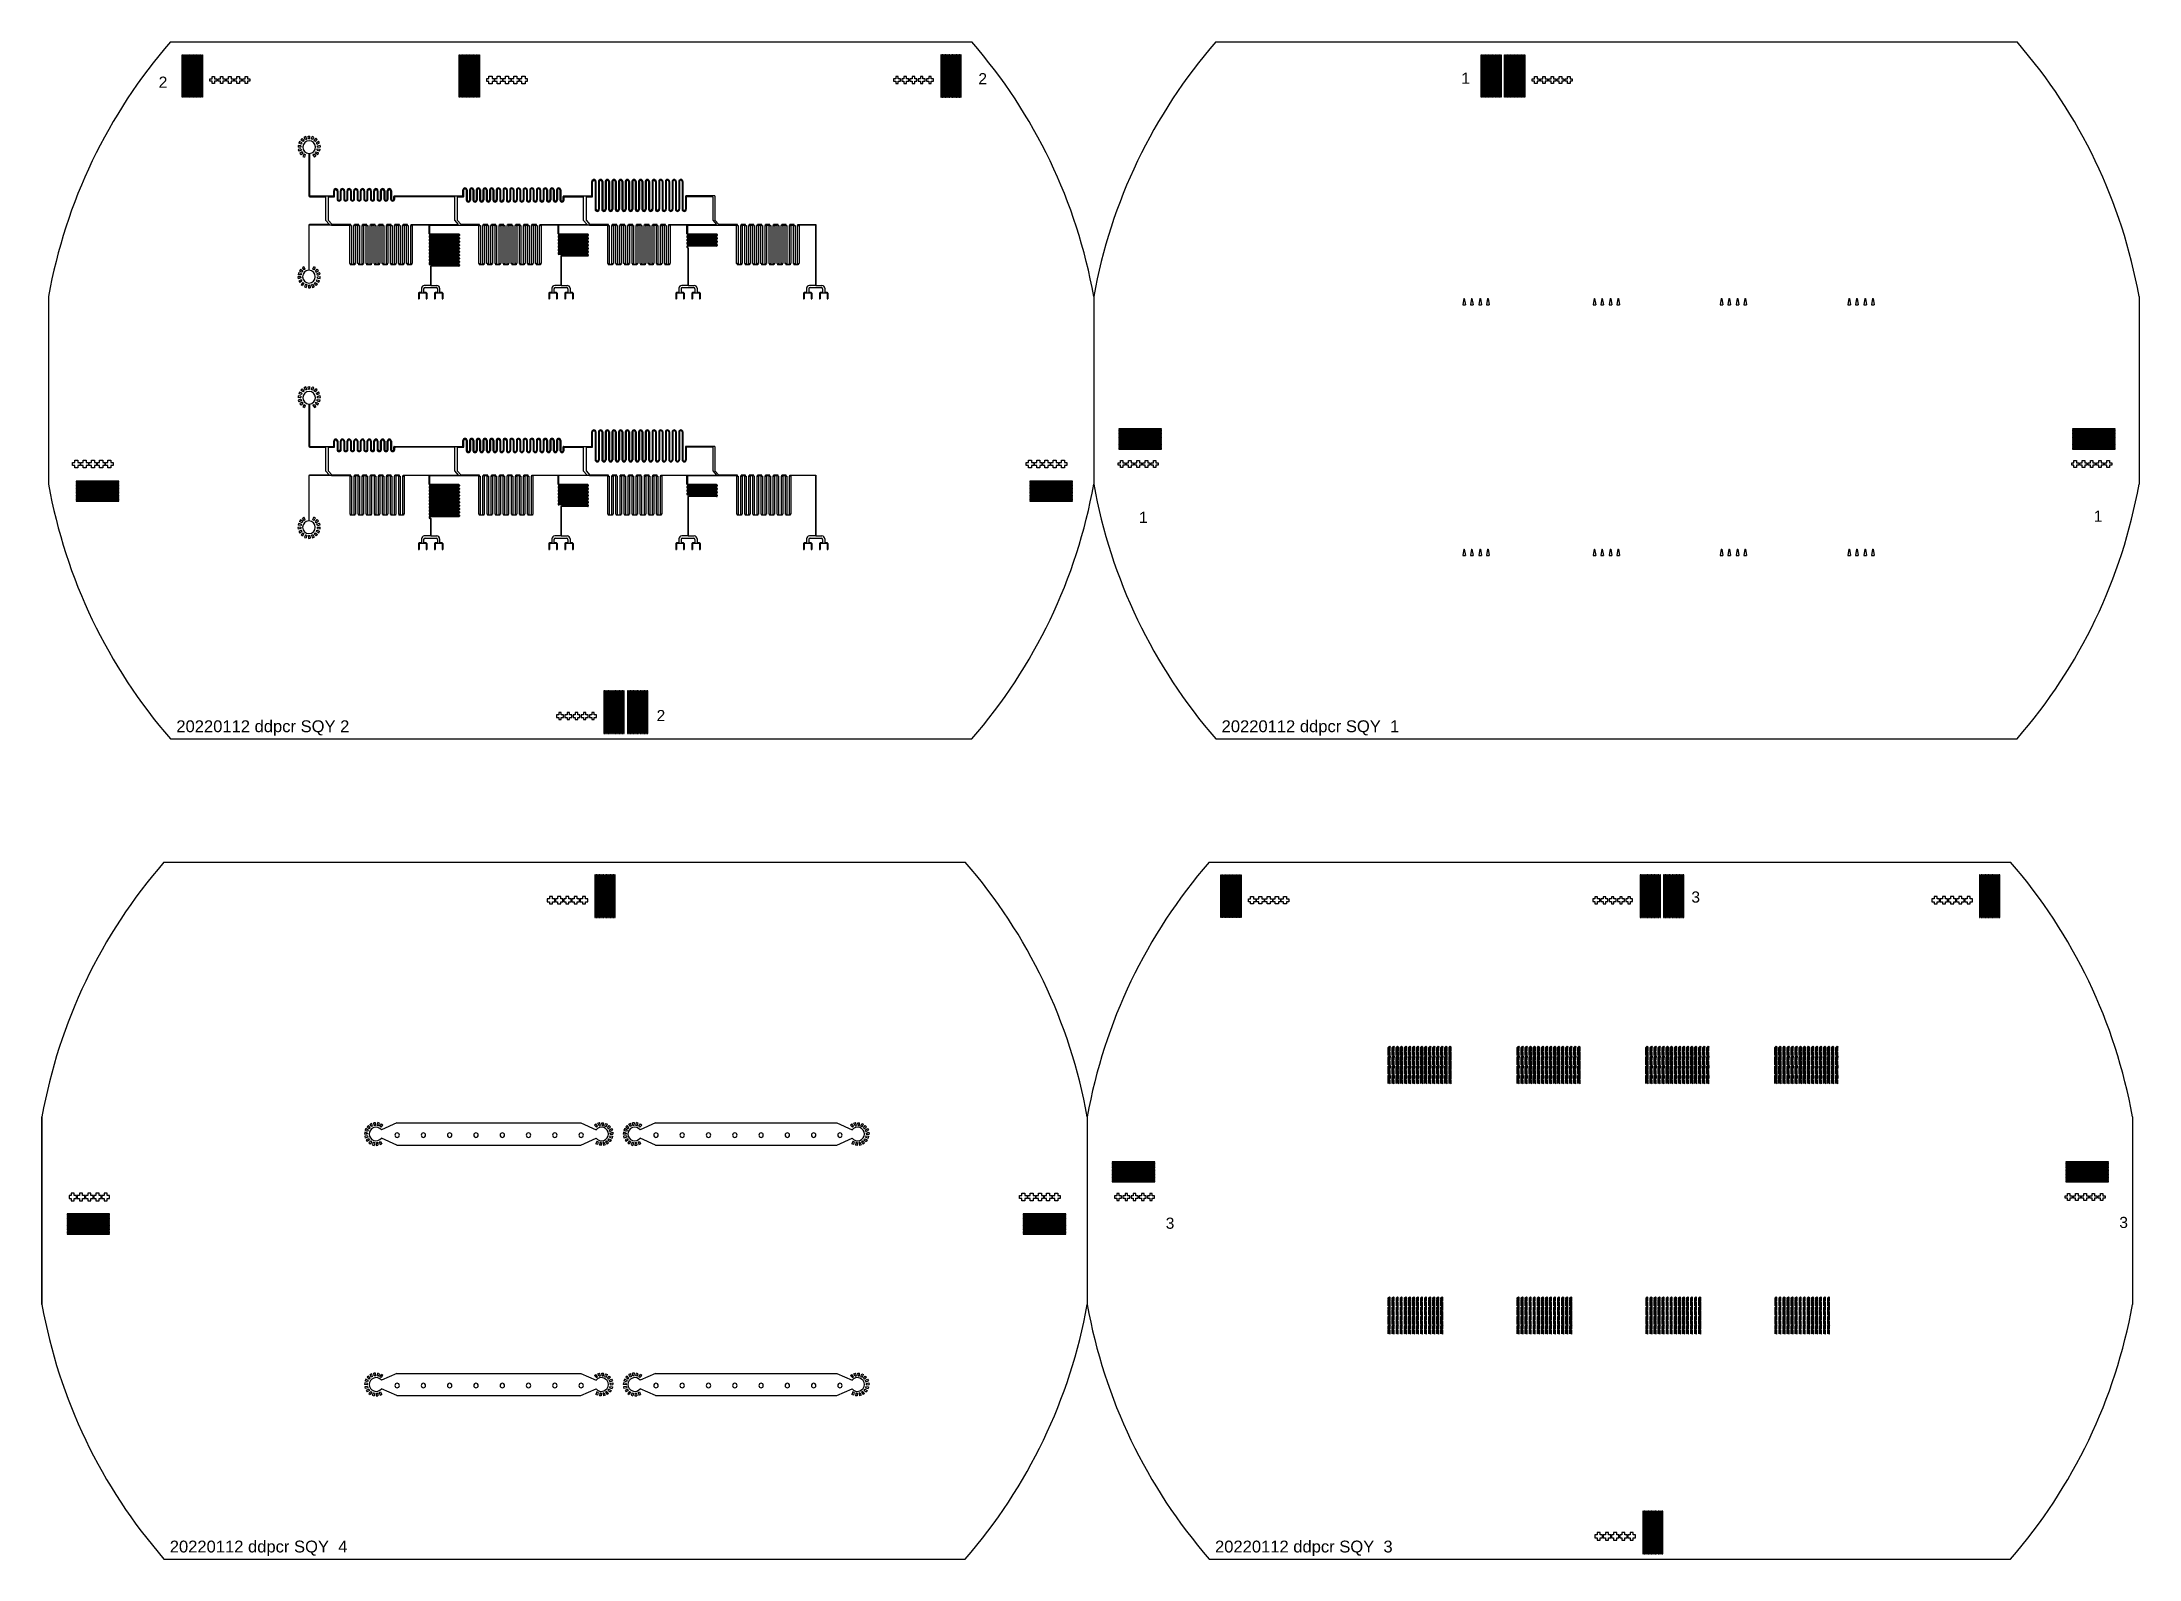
# Model space of a CAD drawing. Header units: millimetres. Extents: x 46777 to 318235, y 145162 to 336036.
# Drawn here: x 46777 to 197249, y 145162 to 254023 of the extents above; entities that cross this region are included whole.
import ezdxf

# ---------------------------------------------------------------- set-up
doc = ezdxf.new("R2010")
doc.units = ezdxf.units.MM
doc.styles.get("Standard").update_dxf_attribs({"font": 'arial.ttf'})

msp = doc.modelspace()

# ---------------------------------------------------------------- texts
for s, p in [('20220112 ddpcr SQY 2 ', (56421, 204495)), ('20220112 ddpcr SQY  1', (131421, 204495)), ('20220112 ddpcr SQY  4 ', (55949, 145635)), ('20220112 ddpcr SQY  3', (130949, 145635))]:
    msp.add_text(s, height=850.29).set_placement(p)
at = {"char_height": 800, "attachment_point": 1}
for s, insert in [('2', (55151, 251536)), ('2', (113966, 251784)), ('1', (148619, 251820)), ('1', (125490, 220307)), ('1', (194002, 220395)), ('2', (90879, 206087)), ('3', (165126, 193068)), ('3', (127408, 169661)), ('3', (195832, 169718))]:
    msp.add_mtext_dynamic_manual_height_columns(s, width=4149.51, gutter_width=12.5, heights=[0], dxfattribs=dict(at, insert=insert))

# ---------------------------------------------------------------- blocks, each defined once
blk = doc.blocks.new('*U15')
blk.add_circle((0, 0), 161)
blk = doc.blocks.new('*U16')
at = {"color": 0, "linetype": 'ByBlock', "lineweight": -2, "transparency": 16777216}
for p in [(0, 0), (1886, 0), (3772, 0), (5657, 0), (7543, 0), (9429, 0), (11315, 0), (13201, 0)]:
    blk.add_blockref('*U15', p, dxfattribs=at)
blk = doc.blocks.new('*U17')
blk.add_circle((0, 0), 161)
blk = doc.blocks.new('*U18')
at = {"color": 0, "linetype": 'ByBlock', "lineweight": -2, "transparency": 16777216}
for p in [(0, 0), (1886, 0), (3772, 0), (5657, 0), (7543, 0), (9429, 0), (11315, 0), (13201, 0)]:
    blk.add_blockref('*U17', p, dxfattribs=at)
blk = doc.blocks.new('*U19')
blk.add_circle((0, 0), 161)
blk = doc.blocks.new('*U20')
at = {"color": 0, "linetype": 'ByBlock', "lineweight": -2, "transparency": 16777216}
for p in [(0, 0), (1886, 0), (3772, 0), (5657, 0), (7543, 0), (9429, 0), (11315, 0), (13201, 0)]:
    blk.add_blockref('*U19', p, dxfattribs=at)
blk = doc.blocks.new('*U21')
blk.add_circle((0, 0), 161)
blk = doc.blocks.new('*U22')
at = {"color": 0, "linetype": 'ByBlock', "lineweight": -2, "transparency": 16777216}
for p in [(0, 0), (1886, 0), (3772, 0), (5657, 0), (7543, 0), (9429, 0), (11315, 0), (13201, 0)]:
    blk.add_blockref('*U21', p, dxfattribs=at)

# ---------------------------------------------------------------- linework, layer by layer
for p, q in [((55998, 254023), (113500, 254023)), ((55998, 254023), (113500, 254023)), ((55998, 254023), (113500, 254023)), ((55998, 254023), (113500, 254023)), ((55998, 254023), (113500, 254023)), ((55998, 254023), (113500, 254023)), ((55998, 254023), (113500, 254023)), ((55998, 254023), (113500, 254023)), ((55998, 254023), (113500, 254023)), ((55998, 254023), (113500, 254023)), ((130998, 254023), (188500, 254023)), ((130998, 254023), (188500, 254023)), ((130998, 254023), (188500, 254023)), ((130998, 254023), (188500, 254023)), ((130998, 254023), (188500, 254023)), ((130998, 254023), (188500, 254023)), ((130998, 254023), (188500, 254023)), ((130998, 254023), (188500, 254023)), ((130998, 254023), (188500, 254023)), ((130998, 254023), (188500, 254023)), ((130998, 254023), (188500, 254023)), ((130998, 254023), (188500, 254023)), ((130998, 254023), (188500, 254023)), ((130998, 254023), (188500, 254023)), ((130998, 254023), (188500, 254023)), ((130998, 254023), (188500, 254023)), ((130998, 254023), (188500, 254023)), ((130998, 254023), (188500, 254023)), ((130998, 254023), (188500, 254023)), ((130998, 254023), (188500, 254023)), ((130998, 254023), (188500, 254023)), ((130998, 254023), (188500, 254023)), ((130998, 254023), (188500, 254023)), ((130998, 254023), (188500, 254023)), ((130998, 254023), (188500, 254023)), ((58827, 251207), (58827, 251387)), ((58827, 251387), (58987, 251387)), ((58987, 251387), (58987, 251547)), ((58987, 251547), (59167, 251547)), ((59167, 251547), (59167, 251387)), ((59167, 251387), (59327, 251387)), ((59327, 251387), (59327, 251207)), ((59419, 251207), (59419, 251387)), ((59419, 251387), (59579, 251387)), ((59579, 251387), (59579, 251547)), ((59579, 251547), (59759, 251547)), ((59759, 251547), (59759, 251387)), ((59759, 251387), (59919, 251387)), ((59919, 251387), (59919, 251207)), ((60011, 251207), (60011, 251387)), ((60011, 251387), (60170, 251387)), ((60170, 251387), (60170, 251547)), ((60170, 251547), (60350, 251547)), ((60350, 251547), (60350, 251387)), ((60350, 251387), (60510, 251387)), ((60510, 251387), (60510, 251207)), ((60602, 251207), (60602, 251387)), ((60602, 251387), (60762, 251387)), ((60762, 251387), (60762, 251547)), ((60762, 251547), (60942, 251547)), ((60942, 251547), (60942, 251387)), ((60942, 251387), (61102, 251387)), ((61102, 251387), (61102, 251207)), ((61194, 251207), (61194, 251387)), ((61194, 251387), (61354, 251387)), ((61354, 251387), (61354, 251547)), ((61354, 251547), (61534, 251547)), ((61534, 251547), (61534, 251387)), ((61534, 251387), (61694, 251387)), ((61694, 251387), (61694, 251207)), ((108035, 251387), (107875, 251387)), ((107875, 251387), (107875, 251207)), ((108215, 251547), (108035, 251547)), ((108035, 251547), (108035, 251387)), ((108215, 251387), (108215, 251547)), ((108375, 251387), (108215, 251387)), ((108375, 251207), (108375, 251387)), ((108627, 251387), (108467, 251387)), ((108467, 251387), (108467, 251207)), ((108807, 251547), (108627, 251547)), ((108627, 251547), (108627, 251387)), ((108807, 251387), (108807, 251547)), ((108967, 251387), (108807, 251387)), ((108967, 251207), (108967, 251387)), ((109219, 251387), (109059, 251387)), ((109059, 251387), (109059, 251207)), ((109399, 251547), (109219, 251547)), ((109219, 251547), (109219, 251387)), ((109399, 251387), (109399, 251547)), ((109559, 251387), (109399, 251387)), ((109559, 251207), (109559, 251387)), ((109810, 251387), (109650, 251387)), ((109650, 251387), (109650, 251207)), ((109990, 251547), (109810, 251547)), ((109810, 251547), (109810, 251387)), ((109990, 251387), (109990, 251547)), ((110150, 251387), (109990, 251387)), ((110150, 251207), (110150, 251387)), ((110402, 251387), (110242, 251387)), ((110242, 251387), (110242, 251207)), ((110582, 251547), (110402, 251547)), ((110402, 251547), (110402, 251387)), ((110582, 251387), (110582, 251547)), ((110742, 251387), (110582, 251387)), ((110742, 251207), (110742, 251387)), ((153711, 251207), (153711, 251387)), ((153711, 251387), (153871, 251387)), ((153871, 251387), (153871, 251547)), ((153871, 251547), (154051, 251547)), ((154051, 251547), (154051, 251387)), ((154051, 251387), (154211, 251387)), ((154211, 251387), (154211, 251207)), ((154303, 251207), (154303, 251387)), ((154303, 251387), (154463, 251387)), ((154463, 251387), (154463, 251547)), ((154463, 251547), (154643, 251547)), ((154643, 251547), (154643, 251387)), ((154643, 251387), (154803, 251387)), ((154803, 251387), (154803, 251207)), ((154895, 251207), (154895, 251387)), ((154895, 251387), (155055, 251387)), ((155055, 251387), (155055, 251547)), ((155055, 251547), (155235, 251547)), ((155235, 251547), (155235, 251387)), ((155235, 251387), (155395, 251387)), ((155395, 251387), (155395, 251207)), ((155486, 251207), (155486, 251387)), ((155486, 251387), (155646, 251387)), ((155646, 251387), (155646, 251547)), ((155646, 251547), (155826, 251547)), ((155826, 251547), (155826, 251387)), ((155826, 251387), (155986, 251387)), ((155986, 251387), (155986, 251207)), ((156078, 251207), (156078, 251387)), ((156078, 251387), (156238, 251387)), ((156238, 251387), (156238, 251547)), ((156238, 251547), (156418, 251547)), ((156418, 251547), (156418, 251387)), ((156418, 251387), (156578, 251387)), ((156578, 251387), (156578, 251207)), ((58987, 251207), (58827, 251207)), ((58987, 251047), (58987, 251207)), ((59167, 251047), (58987, 251047)), ((59327, 251207), (59167, 251207)), ((59167, 251207), (59167, 251047)), ((59579, 251207), (59419, 251207)), ((59579, 251047), (59579, 251207)), ((59759, 251047), (59579, 251047)), ((59919, 251207), (59759, 251207)), ((59759, 251207), (59759, 251047)), ((60170, 251207), (60011, 251207)), ((60170, 251047), (60170, 251207)), ((60350, 251047), (60170, 251047)), ((60510, 251207), (60350, 251207)), ((60350, 251207), (60350, 251047)), ((60762, 251207), (60602, 251207)), ((60762, 251047), (60762, 251207)), ((60942, 251047), (60762, 251047)), ((61102, 251207), (60942, 251207)), ((60942, 251207), (60942, 251047)), ((61354, 251207), (61194, 251207)), ((61354, 251047), (61354, 251207)), ((61534, 251047), (61354, 251047)), ((61694, 251207), (61534, 251207)), ((61534, 251207), (61534, 251047)), ((107875, 251207), (108035, 251207)), ((108035, 251207), (108035, 251047)), ((108035, 251047), (108215, 251047)), ((108215, 251047), (108215, 251207)), ((108215, 251207), (108375, 251207)), ((108467, 251207), (108627, 251207)), ((108627, 251207), (108627, 251047)), ((108627, 251047), (108807, 251047)), ((108807, 251047), (108807, 251207)), ((108807, 251207), (108967, 251207)), ((109059, 251207), (109219, 251207)), ((109219, 251207), (109219, 251047)), ((109219, 251047), (109399, 251047)), ((109399, 251047), (109399, 251207)), ((109399, 251207), (109559, 251207)), ((109650, 251207), (109810, 251207)), ((109810, 251207), (109810, 251047)), ((109810, 251047), (109990, 251047)), ((109990, 251047), (109990, 251207)), ((109990, 251207), (110150, 251207)), ((110242, 251207), (110402, 251207)), ((110402, 251207), (110402, 251047)), ((110402, 251047), (110582, 251047)), ((110582, 251047), (110582, 251207)), ((110582, 251207), (110742, 251207)), ((153871, 251207), (153711, 251207)), ((153871, 251047), (153871, 251207)), ((154051, 251047), (153871, 251047)), ((154211, 251207), (154051, 251207)), ((154051, 251207), (154051, 251047)), ((154463, 251207), (154303, 251207)), ((154463, 251047), (154463, 251207)), ((154643, 251047), (154463, 251047)), ((154803, 251207), (154643, 251207)), ((154643, 251207), (154643, 251047)), ((155055, 251207), (154895, 251207)), ((155055, 251047), (155055, 251207)), ((155235, 251047), (155055, 251047)), ((155395, 251207), (155235, 251207)), ((155235, 251207), (155235, 251047)), ((155646, 251207), (155486, 251207)), ((155646, 251047), (155646, 251207)), ((155826, 251047), (155646, 251047)), ((155986, 251207), (155826, 251207)), ((155826, 251207), (155826, 251047)), ((156238, 251207), (156078, 251207)), ((156238, 251047), (156238, 251207)), ((156418, 251047), (156238, 251047)), ((156578, 251207), (156418, 251207)), ((156418, 251207), (156418, 251047)), ((65870, 247259), (66000, 247273)), ((65920, 246015), (65920, 243000)), ((65920, 246015), (65920, 243000)), ((65980, 246015), (65980, 243000)), ((86230, 243000), (86230, 244010)), ((86230, 243000), (86230, 244010)), ((86290, 242940), (86290, 244010)), ((86290, 242940), (86290, 244010)), ((86470, 244010), (86470, 242016)), ((86470, 244010), (86470, 242016)), ((86530, 244010), (86530, 242016)), ((86530, 244010), (86530, 242016)), ((86710, 244010), (86710, 242016)), ((86710, 244010), (86710, 242016)), ((86770, 244010), (86770, 242016)), ((86770, 244010), (86770, 242016)), ((86950, 244010), (86950, 242016)), ((86950, 244010), (86950, 242016)), ((87010, 244010), (87010, 242016)), ((87010, 244010), (87010, 242016)), ((87190, 244010), (87190, 242016)), ((87190, 244010), (87190, 242016)), ((87250, 244010), (87250, 242016)), ((87250, 244010), (87250, 242016)), ((87430, 244010), (87430, 242016)), ((87430, 244010), (87430, 242016)), ((87490, 244010), (87490, 242016)), ((87490, 244010), (87490, 242016)), ((87670, 244010), (87670, 242016)), ((87670, 244010), (87670, 242016)), ((87730, 244010), (87730, 242016)), ((87730, 244010), (87730, 242016)), ((87910, 244010), (87910, 242016)), ((87910, 244010), (87910, 242016)), ((87970, 244010), (87970, 242016)), ((87970, 244010), (87970, 242016)), ((88150, 244010), (88150, 242016)), ((88150, 244010), (88150, 242016)), ((88210, 244010), (88210, 242016)), ((88210, 244010), (88210, 242016)), ((88390, 244010), (88390, 242016)), ((88390, 244010), (88390, 242016)), ((88450, 244010), (88450, 242016)), ((88450, 244010), (88450, 242016)), ((88630, 244010), (88630, 242016)), ((88630, 244010), (88630, 242016)), ((88690, 244010), (88690, 242016)), ((88690, 244010), (88690, 242016)), ((88870, 244010), (88870, 242016)), ((88870, 244010), (88870, 242016)), ((88930, 244010), (88930, 242016)), ((88930, 244010), (88930, 242016)), ((89110, 244010), (89110, 242016)), ((89110, 244010), (89110, 242016)), ((89170, 244010), (89170, 242016)), ((89170, 244010), (89170, 242016)), ((89350, 244010), (89350, 242016)), ((89350, 244010), (89350, 242016)), ((89410, 244010), (89410, 242016)), ((89410, 244010), (89410, 242016)), ((89590, 244010), (89590, 242016)), ((89590, 244010), (89590, 242016)), ((89650, 244010), (89650, 242016)), ((89650, 244010), (89650, 242016)), ((89830, 244010), (89830, 242016)), ((89830, 244010), (89830, 242016)), ((89890, 244010), (89890, 242016)), ((89890, 244010), (89890, 242016)), ((90070, 244010), (90070, 242016)), ((90070, 244010), (90070, 242016)), ((90130, 244010), (90130, 242016)), ((90130, 244010), (90130, 242016)), ((90310, 244010), (90310, 242016)), ((90310, 244010), (90310, 242016)), ((90370, 244010), (90370, 242016)), ((90370, 244010), (90370, 242016)), ((90550, 244010), (90550, 242016)), ((90550, 244010), (90550, 242016)), ((90610, 244010), (90610, 242016)), ((90610, 244010), (90610, 242016)), ((90790, 244010), (90790, 242016)), ((90790, 244010), (90790, 242016)), ((90850, 244010), (90850, 242016)), ((90850, 244010), (90850, 242016)), ((91030, 244010), (91030, 242016)), ((91030, 244010), (91030, 242016)), ((91090, 244010), (91090, 242016)), ((91090, 244010), (91090, 242016)), ((91270, 244010), (91270, 242016)), ((91270, 244010), (91270, 242016)), ((91330, 244010), (91330, 242016)), ((91330, 244010), (91330, 242016)), ((91510, 244010), (91510, 242016)), ((91510, 244010), (91510, 242016)), ((91570, 244010), (91570, 242016)), ((91570, 244010), (91570, 242016)), ((91750, 244010), (91750, 242016)), ((91750, 244010), (91750, 242016)), ((91810, 244010), (91810, 242016)), ((91810, 244010), (91810, 242016)), ((91990, 244010), (91990, 242016)), ((91990, 244010), (91990, 242016)), ((92050, 244010), (92050, 242016)), ((92050, 244010), (92050, 242016)), ((92230, 244010), (92230, 242016)), ((92230, 244010), (92230, 242016)), ((92290, 244010), (92290, 242016)), ((92290, 244010), (92290, 242016)), ((92470, 244010), (92470, 242016)), ((92470, 244010), (92470, 242016)), ((92530, 244010), (92530, 242016)), ((92530, 244010), (92530, 242016)), ((92710, 244010), (92710, 242016)), ((92710, 244010), (92710, 242016)), ((92770, 244010), (92770, 242016)), ((92770, 244010), (92770, 242016)), ((66010, 242970), (67160, 242970)), ((66010, 242910), (67120, 242910)), ((67120, 242910), (67120, 241230)), ((67120, 242910), (67120, 241230)), ((67160, 242970), (67679, 242970)), ((67320, 242910), (67320, 241230)), ((67320, 242910), (67739, 242910)), ((67709, 243000), (67709, 243350)), ((67769, 242940), (67769, 243350)), ((67949, 243350), (67949, 242750)), ((68009, 243350), (68009, 242750)), ((68189, 242750), (68189, 243350)), ((68249, 242750), (68249, 243350)), ((68429, 243350), (68429, 242750)), ((68489, 243350), (68489, 242750)), ((68669, 242750), (68669, 243350)), ((68729, 242750), (68729, 243350)), ((68909, 243350), (68909, 242750)), ((68969, 243350), (68969, 242750)), ((69149, 242750), (69149, 243350)), ((69209, 242750), (69209, 243350)), ((69389, 243350), (69389, 242750)), ((69449, 243350), (69449, 242750)), ((69629, 242750), (69629, 243350)), ((69689, 242750), (69689, 243350)), ((69869, 243350), (69869, 242750)), ((69929, 243350), (69929, 242750)), ((70109, 242750), (70109, 243350)), ((70169, 242750), (70169, 243350)), ((70349, 243350), (70349, 242750)), ((70409, 243350), (70409, 242750)), ((70589, 242750), (70589, 243350)), ((70649, 242750), (70649, 243350)), ((70829, 243350), (70829, 242750)), ((70889, 243350), (70889, 242750)), ((71069, 242750), (71069, 243350)), ((71129, 242750), (71129, 243350)), ((71309, 243350), (71309, 242750)), ((71369, 243350), (71369, 242750)), ((71549, 242750), (71549, 243350)), ((71609, 242750), (71609, 243350)), ((71789, 243350), (71789, 242750)), ((71849, 243350), (71849, 242750)), ((72029, 242750), (72029, 242940)), ((72059, 242970), (76530, 242970)), ((72089, 242750), (72089, 242880)), ((76370, 242910), (72119, 242910)), ((76370, 242910), (76370, 241230)), ((76370, 242910), (76370, 241230)), ((76530, 242970), (76950, 242970)), ((76570, 242910), (76570, 241230)), ((76570, 242910), (77010, 242910)), ((76570, 242910), (76570, 241230)), ((76980, 243000), (76980, 243400)), ((77040, 242940), (77040, 243400)), ((77220, 243400), (77220, 242677)), ((77220, 242700), (77220, 242700)), ((77280, 243400), (77280, 242677)), ((77280, 242700), (77280, 242700)), ((77460, 243400), (77460, 242677)), ((77460, 242700), (77460, 242700)), ((77520, 243400), (77520, 242677)), ((77520, 242700), (77520, 242700)), ((77700, 243400), (77700, 242673)), ((77700, 242700), (77700, 242700)), ((77760, 243400), (77760, 242677)), ((77760, 242700), (77760, 242700)), ((77940, 243400), (77940, 242677)), ((77940, 242700), (77940, 242700)), ((78000, 243400), (78000, 242677)), ((78000, 242700), (78000, 242700)), ((78180, 243400), (78180, 242684)), ((78180, 242700), (78180, 242700)), ((78240, 243400), (78240, 242684)), ((78240, 242700), (78240, 242700)), ((78420, 243400), (78420, 242684)), ((78420, 242700), (78420, 242700)), ((78480, 243400), (78480, 242684)), ((78480, 242700), (78480, 242700)), ((78660, 243400), (78660, 242684)), ((78660, 242700), (78660, 242700)), ((78720, 243400), (78720, 242684)), ((78720, 242700), (78720, 242700)), ((78900, 243400), (78900, 242684)), ((78900, 242700), (78900, 242700)), ((78960, 243400), (78960, 242684)), ((78960, 242700), (78960, 242700)), ((79140, 243400), (79140, 242684)), ((79140, 242700), (79140, 242700)), ((79200, 243400), (79200, 242684)), ((79200, 242700), (79200, 242700)), ((79380, 243400), (79380, 242684)), ((79380, 242700), (79380, 242700)), ((79440, 243400), (79440, 242684)), ((79440, 242700), (79440, 242700)), ((79620, 243400), (79620, 242684)), ((79620, 242700), (79620, 242700)), ((79680, 243400), (79680, 242684)), ((79680, 242700), (79680, 242700)), ((79860, 243400), (79860, 242684)), ((79860, 242700), (79860, 242700)), ((79920, 243400), (79920, 242684)), ((79920, 242700), (79920, 242700)), ((80100, 243400), (80100, 242684)), ((80100, 242700), (80100, 242700)), ((80160, 243400), (80160, 242684)), ((80160, 242700), (80160, 242700)), ((80340, 243400), (80340, 242684)), ((80340, 242700), (80340, 242700)), ((80400, 243400), (80400, 242684)), ((80400, 242700), (80400, 242700)), ((80580, 243400), (80580, 242684)), ((80580, 242700), (80580, 242700)), ((80640, 243400), (80640, 242684)), ((80640, 242700), (80640, 242700)), ((80820, 243400), (80820, 242684)), ((80820, 242700), (80820, 242700)), ((80880, 243400), (80880, 242684)), ((80880, 242700), (80880, 242700)), ((81060, 243400), (81060, 242684)), ((81060, 242700), (81060, 242700)), ((81120, 243400), (81120, 242684)), ((81120, 242700), (81120, 242700)), ((81300, 243400), (81300, 242684)), ((81300, 242700), (81300, 242700)), ((81360, 243400), (81360, 242684)), ((81360, 242700), (81360, 242700)), ((81540, 243400), (81540, 242684)), ((81540, 242700), (81540, 242700)), ((81600, 243400), (81600, 242684)), ((81600, 242700), (81600, 242700)), ((81780, 243400), (81780, 242684)), ((81780, 242700), (81780, 242700)), ((81840, 243400), (81840, 242684)), ((81840, 242700), (81840, 242700)), ((82020, 243400), (82020, 242684)), ((82020, 242700), (82020, 242700)), ((82080, 243400), (82080, 242684)), ((82080, 242700), (82080, 242700)), ((82260, 243400), (82260, 242684)), ((82260, 242700), (82260, 242700)), ((82320, 243400), (82320, 242684)), ((82320, 242700), (82320, 242700)), ((82500, 243400), (82500, 242684)), ((82560, 243400), (82560, 242684)), ((82740, 243400), (82740, 242684)), ((82800, 243400), (82800, 242684)), ((82980, 243400), (82980, 242684)), ((83040, 243400), (83040, 242684)), ((83220, 243400), (83220, 242684)), ((83280, 243400), (83280, 242684)), ((83460, 243400), (83460, 242684)), ((83520, 243400), (83520, 242684)), ((83700, 243400), (83700, 242684)), ((83760, 243400), (83760, 242684)), ((83940, 243400), (83940, 242684)), ((84000, 243400), (84000, 242684)), ((84180, 242684), (84180, 242940)), ((84210, 242970), (85780, 242970)), ((84240, 242684), (84240, 242880)), ((84270, 242910), (85620, 242910)), ((85620, 242910), (85620, 241230)), ((85620, 242910), (85620, 241230)), ((85780, 242970), (86200, 242970)), ((85780, 242970), (86200, 242970)), ((85820, 242910), (86260, 242909)), ((85820, 242910), (85820, 241230)), ((85820, 242910), (86260, 242909)), ((85820, 242910), (85820, 241230)), ((92950, 242940), (92950, 242016)), ((95070, 242970), (92980, 242970)), ((93010, 242880), (93010, 242016)), ((94910, 242910), (93040, 242910)), ((94910, 242910), (94910, 241230)), ((94910, 242910), (94910, 241230)), ((95070, 242970), (95070, 241230)), ((95070, 242970), (95070, 241230)), ((65920, 240856), (65920, 237634)), ((65950, 237634), (65950, 240856)), ((67399, 240916), (65980, 240916)), ((67559, 240886), (65980, 240886)), ((67120, 241230), (67399, 240916)), ((67120, 241230), (67399, 240916)), ((67320, 241230), (67599, 240916)), ((67320, 241230), (67599, 240916)), ((67559, 240886), (68903, 240886)), ((68933, 240916), (67599, 240916)), ((68903, 240840), (68848, 240840)), ((68848, 240840), (68848, 238115)), ((68933, 240840), (68988, 240840)), ((68988, 240840), (68988, 238115)), ((69194, 240840), (69139, 240840)), ((69139, 240840), (69139, 238115)), ((69515, 240916), (69194, 240916)), ((69224, 240886), (69485, 240886)), ((69224, 240840), (69279, 240840)), ((69279, 240840), (69279, 238115)), ((69485, 240840), (69430, 240840)), ((69430, 240840), (69430, 238115)), ((69515, 240840), (69570, 240840)), ((69570, 240840), (69570, 238115)), ((69776, 240840), (69721, 240840)), ((69721, 240840), (69721, 238115)), ((70097, 240916), (69776, 240916)), ((69806, 240886), (70067, 240886)), ((69806, 240840), (69861, 240840)), ((69861, 240840), (69861, 238115)), ((70067, 240840), (70012, 240840)), ((70012, 240840), (70012, 238115)), ((70097, 240840), (70152, 240840)), ((70152, 240840), (70152, 238115)), ((70358, 240840), (70303, 240840)), ((70303, 240840), (70303, 238115)), ((70679, 240916), (70358, 240916)), ((70388, 240886), (70649, 240886)), ((70388, 240840), (70443, 240840)), ((70443, 240840), (70443, 238115)), ((70649, 240840), (70594, 240840)), ((70594, 240840), (70594, 238115)), ((70679, 240840), (70734, 240840)), ((70734, 240840), (70734, 238115)), ((70940, 240840), (70885, 240840)), ((70885, 240840), (70885, 238115)), ((71261, 240916), (70940, 240916)), ((70970, 240886), (71231, 240886)), ((70970, 240840), (71025, 240840)), ((71025, 240840), (71025, 238115)), ((71231, 240840), (71176, 240840)), ((71176, 240840), (71176, 238115)), ((71261, 240840), (71316, 240840)), ((71316, 240840), (71316, 238115)), ((71522, 240840), (71467, 240840)), ((71467, 240840), (71467, 238115)), ((71843, 240916), (71522, 240916)), ((71552, 240886), (71813, 240886)), ((71552, 240840), (71607, 240840)), ((71607, 240840), (71607, 238115)), ((71813, 240840), (71758, 240840)), ((71758, 240840), (71758, 238115)), ((71843, 240840), (71898, 240840)), ((71898, 240840), (71898, 238115)), ((72104, 240840), (72049, 240840)), ((72049, 240840), (72049, 238115)), ((72425, 240916), (72104, 240916)), ((72134, 240886), (72395, 240886)), ((72134, 240840), (72189, 240840)), ((72189, 240840), (72189, 238115)), ((72395, 240840), (72340, 240840)), ((72340, 240840), (72340, 238115)), ((72425, 240840), (72480, 240840)), ((72480, 240840), (72480, 238115)), ((72686, 240840), (72631, 240840)), ((72631, 240840), (72631, 238115)), ((73007, 240916), (72686, 240916)), ((72716, 240886), (72977, 240886)), ((72716, 240840), (72771, 240840)), ((72771, 240840), (72771, 238115)), ((72977, 240840), (72922, 240840)), ((72922, 240840), (72922, 238115)), ((73007, 240840), (73062, 240840)), ((73062, 240840), (73062, 238115)), ((73268, 240840), (73213, 240840)), ((73213, 240840), (73213, 238115)), ((73268, 240916), (74559, 240916)), ((74559, 240886), (73298, 240886)), ((73298, 240840), (73353, 240840)), ((73353, 240840), (73353, 238115)), ((74559, 240916), (76649, 240916)), ((74559, 240256), (74559, 240886)), ((74559, 240256), (74559, 240886)), ((74589, 240886), (74589, 240256)), ((74589, 240886), (76809, 240886)), ((74589, 240886), (74589, 240256)), ((76370, 241230), (76649, 240916)), ((76370, 241230), (76649, 240916)), ((76570, 241230), (76849, 240916)), ((76570, 241230), (76849, 240916)), ((76809, 240886), (78153, 240886)), ((78183, 240916), (76849, 240916)), ((78153, 240840), (78098, 240840)), ((78098, 240840), (78098, 238115)), ((78183, 240840), (78238, 240840)), ((78238, 240840), (78238, 238115)), ((78444, 240840), (78389, 240840)), ((78389, 240840), (78389, 238115)), ((78765, 240916), (78444, 240916)), ((78474, 240886), (78735, 240886)), ((78474, 240840), (78529, 240840)), ((78529, 240840), (78529, 238115)), ((78735, 240840), (78680, 240840)), ((78680, 240840), (78680, 238115)), ((78765, 240840), (78820, 240840)), ((78820, 240840), (78820, 238115)), ((79026, 240840), (78971, 240840)), ((78971, 240840), (78971, 238115)), ((79347, 240916), (79026, 240916)), ((79056, 240886), (79317, 240886)), ((79056, 240840), (79111, 240840)), ((79111, 240840), (79111, 238115)), ((79317, 240840), (79262, 240840)), ((79262, 240840), (79262, 238115)), ((79347, 240840), (79402, 240840)), ((79402, 240840), (79402, 238115)), ((79608, 240840), (79553, 240840)), ((79553, 240840), (79553, 238115)), ((79929, 240916), (79608, 240916)), ((79638, 240886), (79899, 240886)), ((79638, 240840), (79693, 240840)), ((79693, 240840), (79693, 238115)), ((79899, 240840), (79844, 240840)), ((79844, 240840), (79844, 238115)), ((79929, 240840), (79984, 240840)), ((79984, 240840), (79984, 238115)), ((80190, 240840), (80135, 240840)), ((80135, 240840), (80135, 238115)), ((80511, 240916), (80190, 240916)), ((80220, 240886), (80481, 240886)), ((80220, 240840), (80275, 240840)), ((80275, 240840), (80275, 238115)), ((80481, 240840), (80426, 240840)), ((80426, 240840), (80426, 238115)), ((80511, 240840), (80566, 240840)), ((80566, 240840), (80566, 238115)), ((80772, 240840), (80717, 240840)), ((80717, 240840), (80717, 238115)), ((81093, 240916), (80772, 240916)), ((80802, 240886), (81063, 240886)), ((80802, 240840), (80857, 240840)), ((80857, 240840), (80857, 238115)), ((81063, 240840), (81008, 240840)), ((81008, 240840), (81008, 238115)), ((81093, 240840), (81148, 240840)), ((81148, 240840), (81148, 238115)), ((81354, 240840), (81299, 240840)), ((81299, 240840), (81299, 238115)), ((81675, 240916), (81354, 240916)), ((81384, 240886), (81645, 240886)), ((81384, 240840), (81439, 240840)), ((81439, 240840), (81439, 238115)), ((81645, 240840), (81590, 240840)), ((81590, 240840), (81590, 238115)), ((81675, 240840), (81730, 240840)), ((81730, 240840), (81730, 238115)), ((81936, 240840), (81881, 240840)), ((81881, 240840), (81881, 238115)), ((82257, 240916), (81936, 240916)), ((81966, 240886), (82227, 240886)), ((81966, 240840), (82021, 240840)), ((82021, 240840), (82021, 238115)), ((82227, 240840), (82172, 240840)), ((82172, 240840), (82172, 238115)), ((82257, 240840), (82312, 240840)), ((82312, 240840), (82312, 238115)), ((82518, 240840), (82463, 240840)), ((82463, 240840), (82463, 238115)), ((82518, 240916), (83809, 240916)), ((83809, 240886), (82548, 240886)), ((82548, 240840), (82603, 240840)), ((82603, 240840), (82603, 238115)), ((83809, 240916), (85899, 240916)), ((83809, 240256), (83809, 240886)), ((83809, 240256), (83809, 240886)), ((83839, 240886), (83839, 240256)), ((83839, 240886), (83839, 240256)), ((86059, 240886), (83839, 240886)), ((85620, 241230), (85899, 240916)), ((85620, 241230), (85899, 240916)), ((85820, 241230), (86099, 240916)), ((85820, 241230), (86099, 240916)), ((86059, 240886), (87403, 240886)), ((87433, 240916), (86099, 240916)), ((87403, 240840), (87348, 240840)), ((87348, 240840), (87348, 238115)), ((87433, 240840), (87488, 240840)), ((87488, 240840), (87488, 238115)), ((87694, 240840), (87639, 240840)), ((87639, 240840), (87639, 238115)), ((88015, 240916), (87694, 240916)), ((87724, 240886), (87985, 240886)), ((87724, 240840), (87779, 240840)), ((87779, 240840), (87779, 238115)), ((87985, 240840), (87930, 240840)), ((87930, 240840), (87930, 238115)), ((88015, 240840), (88070, 240840)), ((88070, 240840), (88070, 238115)), ((88276, 240840), (88221, 240840)), ((88221, 240840), (88221, 238115)), ((88597, 240916), (88276, 240916)), ((88306, 240886), (88567, 240886)), ((88306, 240840), (88361, 240840)), ((88361, 240840), (88361, 238115)), ((88567, 240840), (88512, 240840)), ((88512, 240840), (88512, 238115)), ((88597, 240840), (88652, 240840)), ((88652, 240840), (88652, 238115)), ((88858, 240840), (88803, 240840)), ((88803, 240840), (88803, 238115)), ((89179, 240916), (88858, 240916)), ((88888, 240886), (89149, 240886)), ((88888, 240840), (88943, 240840)), ((88943, 240840), (88943, 238115)), ((89149, 240840), (89094, 240840)), ((89094, 240840), (89094, 238115)), ((89179, 240840), (89234, 240840)), ((89234, 240840), (89234, 238115)), ((89440, 240840), (89385, 240840)), ((89385, 240840), (89385, 238115)), ((89761, 240916), (89440, 240916)), ((89470, 240886), (89731, 240886)), ((89470, 240840), (89525, 240840)), ((89525, 240840), (89525, 238115)), ((89731, 240840), (89676, 240840)), ((89676, 240840), (89676, 238115)), ((89761, 240840), (89816, 240840)), ((89816, 240840), (89816, 238115)), ((90022, 240840), (89967, 240840)), ((89967, 240840), (89967, 238115)), ((90343, 240916), (90022, 240916)), ((90052, 240886), (90313, 240886)), ((90052, 240840), (90107, 240840)), ((90107, 240840), (90107, 238115)), ((90313, 240840), (90258, 240840)), ((90258, 240840), (90258, 238115)), ((90343, 240840), (90398, 240840)), ((90398, 240840), (90398, 238115)), ((90604, 240840), (90549, 240840)), ((90549, 240840), (90549, 238115)), ((90925, 240916), (90604, 240916)), ((90634, 240886), (90895, 240886)), ((90634, 240840), (90689, 240840)), ((90689, 240840), (90689, 238115)), ((90895, 240840), (90840, 240840)), ((90840, 240840), (90840, 238115)), ((90925, 240840), (90980, 240840)), ((90980, 240840), (90980, 238115)), ((91186, 240840), (91131, 240840)), ((91131, 240840), (91131, 238115)), ((91507, 240916), (91186, 240916)), ((91216, 240886), (91477, 240886)), ((91216, 240840), (91271, 240840)), ((91271, 240840), (91271, 238115)), ((91477, 240840), (91422, 240840)), ((91422, 240840), (91422, 238115)), ((91507, 240840), (91562, 240840)), ((91562, 240840), (91562, 238115)), ((91768, 240840), (91713, 240840)), ((91713, 240840), (91713, 238115)), ((91768, 240916), (93059, 240916)), ((93059, 240886), (91798, 240886)), ((91798, 240840), (91853, 240840)), ((91853, 240840), (91853, 238115)), ((93059, 240916), (95189, 240916)), ((93059, 240256), (93059, 240886)), ((93059, 240256), (93059, 240886)), ((93089, 240886), (95309, 240886)), ((93089, 240886), (93089, 240256)), ((93089, 240886), (93089, 240256)), ((94910, 241230), (95189, 240916)), ((95070, 241230), (95349, 240916)), ((95309, 240886), (96653, 240886)), ((96683, 240916), (95349, 240916)), ((96653, 240840), (96598, 240840)), ((96598, 240840), (96598, 238115)), ((96683, 240840), (96738, 240840)), ((96738, 240840), (96738, 238115)), ((96944, 240840), (96889, 240840)), ((96889, 240840), (96889, 238115)), ((97265, 240916), (96944, 240916)), ((96974, 240886), (97235, 240886)), ((96974, 240840), (97029, 240840)), ((97029, 240840), (97029, 238115)), ((97235, 240840), (97180, 240840)), ((97180, 240840), (97180, 238115)), ((97265, 240840), (97320, 240840)), ((97320, 240840), (97320, 238115)), ((97526, 240840), (97471, 240840)), ((97471, 240840), (97471, 238115)), ((97847, 240916), (97526, 240916)), ((97556, 240886), (97817, 240886)), ((97556, 240840), (97611, 240840)), ((97611, 240840), (97611, 238115)), ((97817, 240840), (97762, 240840)), ((97762, 240840), (97762, 238115)), ((97847, 240840), (97902, 240840)), ((97902, 240840), (97902, 238115)), ((98108, 240840), (98053, 240840)), ((98053, 240840), (98053, 238115)), ((98429, 240916), (98108, 240916)), ((98138, 240886), (98399, 240886)), ((98138, 240840), (98193, 240840)), ((98193, 240840), (98193, 238115)), ((98399, 240840), (98344, 240840)), ((98344, 240840), (98344, 238115)), ((98429, 240840), (98484, 240840)), ((98484, 240840), (98484, 238115)), ((98690, 240840), (98635, 240840)), ((98635, 240840), (98635, 238115)), ((99011, 240916), (98690, 240916)), ((98720, 240886), (98981, 240886)), ((98720, 240840), (98775, 240840)), ((98775, 240840), (98775, 238115)), ((98981, 240840), (98926, 240840)), ((98926, 240840), (98926, 238115)), ((99011, 240840), (99066, 240840)), ((99066, 240840), (99066, 238115)), ((99272, 240840), (99217, 240840)), ((99217, 240840), (99217, 238115)), ((99593, 240916), (99272, 240916)), ((99302, 240886), (99563, 240886)), ((99302, 240840), (99357, 240840)), ((99357, 240840), (99357, 238115)), ((99563, 240840), (99508, 240840)), ((99508, 240840), (99508, 238115)), ((99593, 240840), (99648, 240840)), ((99648, 240840), (99648, 238115)), ((99854, 240840), (99799, 240840)), ((99799, 240840), (99799, 238115)), ((100175, 240916), (99854, 240916)), ((99884, 240886), (100145, 240886)), ((99884, 240840), (99939, 240840)), ((99939, 240840), (99939, 238115)), ((100145, 240840), (100090, 240840)), ((100090, 240840), (100090, 238115)), ((100175, 240840), (100230, 240840)), ((100230, 240840), (100230, 238115)), ((100436, 240840), (100381, 240840)), ((100381, 240840), (100381, 238115)), ((100757, 240916), (100436, 240916)), ((100466, 240886), (100727, 240886)), ((100466, 240840), (100521, 240840)), ((100521, 240840), (100521, 238115)), ((100727, 240840), (100672, 240840)), ((100672, 240840), (100672, 238115)), ((100757, 240840), (100812, 240840)), ((100812, 240840), (100812, 238115)), ((101018, 240840), (100963, 240840)), ((100963, 240840), (100963, 238115)), ((101018, 240916), (102309, 240916)), ((102279, 240886), (101048, 240886)), ((101048, 240840), (101103, 240840)), ((101103, 240840), (101103, 238115)), ((102279, 240886), (102279, 236546)), ((102309, 240916), (102309, 236546)), ((74559, 240076), (74559, 240016)), ((74559, 240076), (74559, 240016)), ((74559, 239836), (74559, 239776)), ((74559, 239836), (74559, 239776)), ((74559, 239596), (74559, 239536)), ((74559, 239596), (74559, 239536)), ((74559, 239356), (74559, 239296)), ((74559, 239356), (74559, 239296)), ((74589, 240076), (74589, 240016)), ((74589, 240076), (74589, 240016)), ((74589, 239836), (74589, 239776)), ((74589, 239836), (74589, 239776)), ((74589, 239596), (74589, 239536)), ((74589, 239596), (74589, 239536)), ((74589, 239356), (74589, 239296)), ((74589, 239356), (74589, 239296)), ((76686, 240241), (74604, 240241)), ((74604, 240241), (74604, 240241)), ((76686, 240241), (74604, 240241)), ((74604, 240241), (74604, 240241)), ((76686, 240211), (74604, 240211)), ((76686, 240211), (74604, 240211)), ((76686, 240121), (74604, 240121)), ((76686, 240121), (74604, 240121)), ((76686, 240091), (74604, 240091)), ((76686, 240091), (74604, 240091)), ((76686, 240001), (74604, 240001)), ((76686, 240001), (74604, 240001)), ((76686, 239971), (74604, 239971)), ((76686, 239971), (74604, 239971)), ((76686, 239881), (74604, 239881)), ((76686, 239881), (74604, 239881)), ((76686, 239851), (74604, 239851)), ((76686, 239851), (74604, 239851)), ((76686, 239761), (74604, 239761)), ((76686, 239761), (74604, 239761)), ((76686, 239731), (74604, 239731)), ((76686, 239731), (74604, 239731)), ((76686, 239641), (74604, 239641)), ((76686, 239641), (74604, 239641)), ((76686, 239611), (74604, 239611)), ((76686, 239611), (74604, 239611)), ((76686, 239521), (74604, 239521)), ((76686, 239521), (74604, 239521)), ((76686, 239491), (74604, 239491)), ((76686, 239491), (74604, 239491)), ((76686, 239401), (74604, 239401)), ((76686, 239401), (74604, 239401)), ((76686, 239371), (74604, 239371)), ((76686, 239371), (74604, 239371)), ((76686, 239281), (74604, 239281)), ((76686, 239281), (74604, 239281)), ((76686, 239251), (74604, 239251)), ((76686, 239251), (74604, 239251)), ((76701, 240196), (76701, 240136)), ((76701, 240196), (76701, 240136)), ((76701, 239956), (76701, 239896)), ((76701, 239956), (76701, 239896)), ((76701, 239716), (76701, 239656)), ((76701, 239716), (76701, 239656)), ((76701, 239476), (76701, 239416)), ((76701, 239476), (76701, 239416)), ((76731, 240196), (76731, 240136)), ((76731, 240196), (76731, 240136)), ((76731, 239956), (76731, 239896)), ((76731, 239956), (76731, 239896)), ((76731, 239716), (76731, 239656)), ((76731, 239716), (76731, 239656)), ((76731, 239476), (76731, 239416)), ((76731, 239476), (76731, 239416)), ((83809, 240076), (83809, 240016)), ((83809, 240076), (83809, 240016)), ((83809, 239836), (83809, 239776)), ((83809, 239836), (83809, 239776)), ((83809, 239596), (83809, 239536)), ((83809, 239596), (83809, 239536)), ((83809, 239356), (83809, 239296)), ((83809, 239356), (83809, 239296)), ((83839, 240076), (83839, 240016)), ((83839, 240076), (83839, 240016)), ((83839, 239836), (83839, 239776)), ((83839, 239836), (83839, 239776)), ((83839, 239596), (83839, 239536)), ((83839, 239596), (83839, 239536)), ((83839, 239356), (83839, 239296)), ((83839, 239356), (83839, 239296)), ((85936, 240241), (83854, 240241)), ((83854, 240241), (83854, 240241)), ((85936, 240241), (83854, 240241)), ((83854, 240241), (83854, 240241)), ((85936, 240211), (83854, 240211)), ((85936, 240211), (83854, 240211)), ((85936, 240121), (83854, 240121)), ((85936, 240121), (83854, 240121)), ((85936, 240091), (83854, 240091)), ((85936, 240091), (83854, 240091)), ((85936, 240001), (83854, 240001)), ((85936, 240001), (83854, 240001)), ((85936, 239971), (83854, 239971)), ((85936, 239971), (83854, 239971)), ((85936, 239881), (83854, 239881)), ((85936, 239881), (83854, 239881)), ((85936, 239851), (83854, 239851)), ((85936, 239851), (83854, 239851)), ((85936, 239761), (83854, 239761)), ((85936, 239761), (83854, 239761)), ((85936, 239731), (83854, 239731)), ((85936, 239731), (83854, 239731)), ((85936, 239641), (83854, 239641)), ((85936, 239641), (83854, 239641)), ((85936, 239611), (83854, 239611)), ((85936, 239611), (83854, 239611)), ((85936, 239521), (83854, 239521)), ((85936, 239521), (83854, 239521)), ((85936, 239491), (83854, 239491)), ((85936, 239491), (83854, 239491)), ((85936, 239401), (83854, 239401)), ((85936, 239401), (83854, 239401)), ((85936, 239371), (83854, 239371)), ((85936, 239371), (83854, 239371)), ((85936, 239281), (83854, 239281)), ((85936, 239281), (83854, 239281)), ((85936, 239251), (83854, 239251)), ((85936, 239251), (83854, 239251)), ((85951, 240196), (85951, 240136)), ((85951, 240196), (85951, 240136)), ((85951, 239956), (85951, 239896)), ((85951, 239956), (85951, 239896)), ((85951, 239716), (85951, 239656)), ((85951, 239716), (85951, 239656)), ((85951, 239476), (85951, 239416)), ((85951, 239476), (85951, 239416)), ((85981, 240196), (85981, 240136)), ((85981, 240196), (85981, 240136)), ((85981, 239956), (85981, 239896)), ((85981, 239956), (85981, 239896)), ((85981, 239716), (85981, 239656)), ((85981, 239716), (85981, 239656)), ((85981, 239476), (85981, 239416)), ((85981, 239476), (85981, 239416)), ((93059, 240076), (93059, 240016)), ((93059, 240076), (93059, 240016)), ((93059, 239836), (93059, 239776)), ((93059, 239836), (93059, 239776)), ((93059, 239596), (93059, 239536)), ((93059, 239596), (93059, 239536)), ((93059, 239356), (93059, 239296)), ((93059, 239356), (93059, 239296)), ((93089, 240076), (93089, 240016)), ((93089, 240076), (93089, 240016)), ((93089, 239836), (93089, 239776)), ((93089, 239836), (93089, 239776)), ((93089, 239596), (93089, 239536)), ((93089, 239596), (93089, 239536)), ((93089, 239356), (93089, 239296)), ((93089, 239356), (93089, 239296)), ((95186, 240241), (93104, 240241)), ((93104, 240241), (93104, 240241)), ((95186, 240241), (93104, 240241)), ((93104, 240241), (93104, 240241)), ((95186, 240211), (93104, 240211)), ((95186, 240211), (93104, 240211)), ((95186, 240121), (93104, 240121)), ((95186, 240121), (93104, 240121)), ((95186, 240091), (93104, 240091)), ((95186, 240091), (93104, 240091)), ((95186, 240001), (93104, 240001)), ((95186, 240001), (93104, 240001)), ((95186, 239971), (93104, 239971)), ((95186, 239971), (93104, 239971)), ((95186, 239881), (93104, 239881)), ((95186, 239881), (93104, 239881)), ((95186, 239851), (93104, 239851)), ((95186, 239851), (93104, 239851)), ((95186, 239761), (93104, 239761)), ((95186, 239731), (93104, 239731)), ((95186, 239641), (93104, 239641)), ((95186, 239611), (93104, 239611)), ((95186, 239521), (93104, 239521)), ((95186, 239491), (93104, 239491)), ((95186, 239401), (93104, 239401)), ((95186, 239371), (93104, 239371)), ((95201, 240196), (95201, 240136)), ((95201, 240196), (95201, 240136)), ((95201, 239956), (95201, 239896)), ((95201, 239956), (95201, 239896)), ((95201, 239716), (95201, 239656)), ((95201, 239476), (95201, 239416)), ((95231, 240196), (95231, 240136)), ((95231, 240196), (95231, 240136)), ((95231, 239956), (95231, 239896)), ((95231, 239956), (95231, 239896)), ((95231, 239716), (95231, 239656)), ((95231, 239476), (95231, 239416)), ((68903, 238115), (68848, 238115)), ((69224, 238039), (68903, 238039)), ((68933, 238115), (68988, 238115)), ((68933, 238069), (69194, 238069)), ((68963, 238069), (69194, 238069)), ((69194, 238115), (69139, 238115)), ((69224, 238115), (69279, 238115)), ((69485, 238115), (69430, 238115)), ((69806, 238039), (69485, 238039)), ((69515, 238115), (69570, 238115)), ((69515, 238069), (69776, 238069)), ((69545, 238069), (69776, 238069)), ((69776, 238115), (69721, 238115)), ((69806, 238115), (69861, 238115)), ((70067, 238115), (70012, 238115)), ((70388, 238039), (70067, 238039)), ((70097, 238115), (70152, 238115)), ((70097, 238069), (70358, 238069)), ((70127, 238069), (70358, 238069)), ((70358, 238115), (70303, 238115)), ((70388, 238115), (70443, 238115)), ((70649, 238115), (70594, 238115)), ((70970, 238039), (70649, 238039)), ((70679, 238115), (70734, 238115)), ((70679, 238069), (70940, 238069)), ((70709, 238069), (70940, 238069)), ((70940, 238115), (70885, 238115)), ((70970, 238115), (71025, 238115)), ((71231, 238115), (71176, 238115)), ((71552, 238039), (71231, 238039)), ((71261, 238115), (71316, 238115)), ((71261, 238069), (71522, 238069)), ((71291, 238069), (71522, 238069)), ((71522, 238115), (71467, 238115)), ((71552, 238115), (71607, 238115)), ((71813, 238115), (71758, 238115)), ((72134, 238039), (71813, 238039)), ((71843, 238115), (71898, 238115)), ((71843, 238069), (72104, 238069)), ((71873, 238069), (72104, 238069)), ((72104, 238115), (72049, 238115)), ((72134, 238115), (72189, 238115)), ((72395, 238115), (72340, 238115)), ((72716, 238039), (72395, 238039)), ((72425, 238115), (72480, 238115)), ((72425, 238069), (72686, 238069)), ((72455, 238069), (72686, 238069)), ((72686, 238115), (72631, 238115)), ((72716, 238115), (72771, 238115)), ((72977, 238115), (72922, 238115)), ((73298, 238039), (72977, 238039)), ((73007, 238115), (73062, 238115)), ((73007, 238069), (73268, 238069)), ((73037, 238069), (73268, 238069)), ((73268, 238115), (73213, 238115)), ((73298, 238115), (73353, 238115)), ((74559, 239116), (74559, 239056)), ((74559, 239116), (74559, 239056)), ((74559, 238876), (74559, 238816)), ((74559, 238876), (74559, 238816)), ((74559, 238636), (74559, 238576)), ((74559, 238396), (74559, 238336)), ((74559, 238156), (74559, 238096)), ((74589, 239116), (74589, 239056)), ((74589, 239116), (74589, 239056)), ((74589, 238876), (74589, 238816)), ((74589, 238876), (74589, 238816)), ((74589, 238636), (74589, 238576)), ((74589, 238636), (74589, 238576)), ((74589, 238396), (74589, 238336)), ((74589, 238396), (74589, 238336)), ((74589, 238156), (74589, 238096)), ((74589, 238156), (74589, 238096)), ((76686, 239161), (74604, 239161)), ((76686, 239161), (74604, 239161)), ((76686, 239131), (74604, 239131)), ((76686, 239131), (74604, 239131)), ((76686, 239041), (74604, 239041)), ((76686, 239041), (74604, 239041)), ((76686, 239011), (74604, 239011)), ((76686, 239011), (74604, 239011)), ((76686, 238921), (74604, 238921)), ((76686, 238921), (74604, 238921)), ((76686, 238891), (74604, 238891)), ((76686, 238891), (74604, 238891)), ((76686, 238801), (74604, 238801)), ((76686, 238771), (74604, 238771)), ((76686, 238681), (74604, 238681)), ((76686, 238681), (74604, 238681)), ((76686, 238651), (74604, 238651)), ((76686, 238651), (74604, 238651)), ((76686, 238561), (74604, 238561)), ((76686, 238561), (74604, 238561)), ((76686, 238531), (74604, 238531)), ((76686, 238531), (74604, 238531)), ((76686, 238441), (74604, 238441)), ((76686, 238441), (74604, 238441)), ((76686, 238411), (74604, 238411)), ((76686, 238411), (74604, 238411)), ((76686, 238321), (74604, 238321)), ((76686, 238321), (74604, 238321)), ((76686, 238291), (74604, 238291)), ((76686, 238291), (74604, 238291)), ((76686, 238201), (74604, 238201)), ((76686, 238201), (74604, 238201)), ((76686, 238171), (74604, 238171)), ((76686, 238171), (74604, 238171)), ((76686, 238081), (74604, 238081)), ((76686, 238081), (74604, 238081)), ((76686, 238051), (74604, 238051)), ((76686, 238051), (74604, 238051)), ((74649, 237916), (74649, 236546)), ((74679, 237916), (74679, 236546)), ((76686, 237961), (74694, 237961)), ((76686, 237931), (74694, 237931)), ((76701, 239236), (76701, 239176)), ((76701, 239236), (76701, 239176)), ((76701, 238996), (76701, 238936)), ((76701, 238996), (76701, 238936)), ((76701, 238756), (76701, 238696)), ((76701, 238756), (76701, 238696)), ((76701, 238516), (76701, 238456)), ((76701, 238276), (76701, 238216)), ((76701, 238276), (76701, 238216)), ((76701, 238036), (76701, 237976)), ((76701, 238036), (76701, 237976)), ((76731, 239236), (76731, 239176)), ((76731, 239236), (76731, 239176)), ((76731, 238996), (76731, 238936)), ((76731, 238996), (76731, 238936)), ((76731, 238756), (76731, 238696)), ((76731, 238516), (76731, 238456)), ((76731, 238516), (76731, 238456)), ((76731, 238276), (76731, 238216)), ((76731, 238276), (76731, 238216)), ((76731, 238036), (76731, 237976)), ((76731, 238036), (76731, 237976)), ((78153, 238115), (78098, 238115)), ((78474, 238039), (78153, 238039)), ((78183, 238115), (78238, 238115)), ((78183, 238069), (78444, 238069)), ((78213, 238069), (78444, 238069)), ((78444, 238115), (78389, 238115)), ((78474, 238115), (78529, 238115)), ((78735, 238115), (78680, 238115)), ((79056, 238039), (78735, 238039)), ((78765, 238115), (78820, 238115)), ((78765, 238069), (79026, 238069)), ((78795, 238069), (79026, 238069)), ((79026, 238115), (78971, 238115)), ((79056, 238115), (79111, 238115)), ((79317, 238115), (79262, 238115)), ((79638, 238039), (79317, 238039)), ((79347, 238115), (79402, 238115)), ((79347, 238069), (79608, 238069)), ((79377, 238069), (79608, 238069)), ((79608, 238115), (79553, 238115)), ((79638, 238115), (79693, 238115)), ((79899, 238115), (79844, 238115)), ((80220, 238039), (79899, 238039)), ((79929, 238115), (79984, 238115)), ((79929, 238069), (80190, 238069)), ((79959, 238069), (80190, 238069)), ((80190, 238115), (80135, 238115)), ((80220, 238115), (80275, 238115)), ((80481, 238115), (80426, 238115)), ((80802, 238039), (80481, 238039)), ((80511, 238115), (80566, 238115)), ((80511, 238069), (80772, 238069)), ((80541, 238069), (80772, 238069)), ((80772, 238115), (80717, 238115)), ((80802, 238115), (80857, 238115)), ((81063, 238115), (81008, 238115)), ((81384, 238039), (81063, 238039)), ((81093, 238115), (81148, 238115)), ((81093, 238069), (81354, 238069)), ((81123, 238069), (81354, 238069)), ((81354, 238115), (81299, 238115)), ((81384, 238115), (81439, 238115)), ((81645, 238115), (81590, 238115)), ((81966, 238039), (81645, 238039)), ((81675, 238115), (81730, 238115)), ((81675, 238069), (81936, 238069)), ((81705, 238069), (81936, 238069)), ((81936, 238115), (81881, 238115)), ((81966, 238115), (82021, 238115)), ((82227, 238115), (82172, 238115)), ((82548, 238039), (82227, 238039)), ((82257, 238115), (82312, 238115)), ((82257, 238069), (82518, 238069)), ((82287, 238069), (82518, 238069)), ((82518, 238115), (82463, 238115)), ((82548, 238115), (82603, 238115)), ((83809, 239116), (83809, 239056)), ((83809, 239116), (83809, 239056)), ((83809, 238876), (83809, 238816)), ((83809, 238876), (83809, 238816)), ((83839, 239116), (83839, 239056)), ((83839, 239116), (83839, 239056)), ((83839, 238876), (83839, 238816)), ((83839, 238876), (83839, 238816)), ((85936, 239161), (83854, 239161)), ((85936, 239161), (83854, 239161)), ((85936, 239131), (83854, 239131)), ((85936, 239131), (83854, 239131)), ((85936, 239041), (83854, 239041)), ((85936, 239041), (83854, 239041)), ((85936, 239011), (83854, 239011)), ((85936, 239011), (83854, 239011)), ((85936, 238921), (83854, 238921)), ((85936, 238921), (83854, 238921)), ((85936, 238891), (83854, 238891)), ((85936, 238891), (83854, 238891)), ((85936, 238801), (83854, 238801)), ((85936, 238801), (83854, 238801)), ((85936, 238771), (83854, 238771)), ((85936, 238771), (83854, 238771)), ((84002, 238636), (84002, 238576)), ((84002, 238576), (84002, 236546)), ((84032, 238636), (84032, 238576)), ((84032, 238576), (84032, 236546)), ((85936, 238681), (84047, 238681)), ((85936, 238651), (84047, 238651)), ((85951, 239236), (85951, 239176)), ((85951, 239236), (85951, 239176)), ((85951, 238996), (85951, 238936)), ((85951, 238996), (85951, 238936)), ((85951, 238756), (85951, 238696)), ((85951, 238756), (85951, 238696)), ((85981, 239236), (85981, 239176)), ((85981, 239236), (85981, 239176)), ((85981, 238996), (85981, 238936)), ((85981, 238996), (85981, 238936)), ((85981, 238756), (85981, 238696)), ((85981, 238756), (85981, 238696)), ((87403, 238115), (87348, 238115)), ((87724, 238039), (87403, 238039)), ((87433, 238115), (87488, 238115)), ((87433, 238069), (87694, 238069)), ((87463, 238069), (87694, 238069)), ((87694, 238115), (87639, 238115)), ((87724, 238115), (87779, 238115)), ((87985, 238115), (87930, 238115)), ((88306, 238039), (87985, 238039)), ((88015, 238115), (88070, 238115)), ((88015, 238069), (88276, 238069)), ((88045, 238069), (88276, 238069)), ((88276, 238115), (88221, 238115)), ((88306, 238115), (88361, 238115)), ((88567, 238115), (88512, 238115)), ((88888, 238039), (88567, 238039)), ((88597, 238115), (88652, 238115)), ((88597, 238069), (88858, 238069)), ((88627, 238069), (88858, 238069)), ((88858, 238115), (88803, 238115)), ((88888, 238115), (88943, 238115)), ((89149, 238115), (89094, 238115)), ((89470, 238039), (89149, 238039)), ((89179, 238115), (89234, 238115)), ((89179, 238069), (89440, 238069)), ((89209, 238069), (89440, 238069)), ((89440, 238115), (89385, 238115)), ((89470, 238115), (89525, 238115)), ((89731, 238115), (89676, 238115)), ((90052, 238039), (89731, 238039)), ((89761, 238115), (89816, 238115)), ((89761, 238069), (90022, 238069)), ((89791, 238069), (90022, 238069)), ((90022, 238115), (89967, 238115)), ((90052, 238115), (90107, 238115)), ((90313, 238115), (90258, 238115)), ((90634, 238039), (90313, 238039)), ((90343, 238115), (90398, 238115)), ((90343, 238069), (90604, 238069)), ((90373, 238069), (90604, 238069)), ((90604, 238115), (90549, 238115)), ((90634, 238115), (90689, 238115)), ((90895, 238115), (90840, 238115)), ((91216, 238039), (90895, 238039)), ((90925, 238115), (90980, 238115)), ((90925, 238069), (91186, 238069)), ((90955, 238069), (91186, 238069)), ((91186, 238115), (91131, 238115)), ((91216, 238115), (91271, 238115)), ((91477, 238115), (91422, 238115)), ((91798, 238039), (91477, 238039)), ((91507, 238115), (91562, 238115)), ((91507, 238069), (91768, 238069)), ((91537, 238069), (91768, 238069)), ((91768, 238115), (91713, 238115)), ((91798, 238115), (91853, 238115)), ((93119, 239236), (93119, 236546)), ((93149, 239236), (93149, 236546)), ((96653, 238115), (96598, 238115)), ((96974, 238039), (96653, 238039)), ((96683, 238115), (96738, 238115)), ((96683, 238069), (96944, 238069)), ((96713, 238069), (96944, 238069)), ((96944, 238115), (96889, 238115)), ((96974, 238115), (97029, 238115)), ((97235, 238115), (97180, 238115)), ((97556, 238039), (97235, 238039)), ((97265, 238115), (97320, 238115)), ((97265, 238069), (97526, 238069)), ((97295, 238069), (97526, 238069)), ((97526, 238115), (97471, 238115)), ((97556, 238115), (97611, 238115)), ((97817, 238115), (97762, 238115)), ((98138, 238039), (97817, 238039)), ((97847, 238115), (97902, 238115)), ((97847, 238069), (98108, 238069)), ((97877, 238069), (98108, 238069)), ((98108, 238115), (98053, 238115)), ((98138, 238115), (98193, 238115)), ((98399, 238115), (98344, 238115)), ((98720, 238039), (98399, 238039)), ((98429, 238115), (98484, 238115)), ((98429, 238069), (98690, 238069)), ((98459, 238069), (98690, 238069)), ((98690, 238115), (98635, 238115)), ((98720, 238115), (98775, 238115)), ((98981, 238115), (98926, 238115)), ((99302, 238039), (98981, 238039)), ((99011, 238115), (99066, 238115)), ((99011, 238069), (99272, 238069)), ((99041, 238069), (99272, 238069)), ((99272, 238115), (99217, 238115)), ((99302, 238115), (99357, 238115)), ((99563, 238115), (99508, 238115)), ((99884, 238039), (99563, 238039)), ((99593, 238115), (99648, 238115)), ((99593, 238069), (99854, 238069)), ((99623, 238069), (99854, 238069)), ((99854, 238115), (99799, 238115)), ((99884, 238115), (99939, 238115)), ((100145, 238115), (100090, 238115)), ((100466, 238039), (100145, 238039)), ((100175, 238115), (100230, 238115)), ((100175, 238069), (100436, 238069)), ((100205, 238069), (100436, 238069)), ((100436, 238115), (100381, 238115)), ((100466, 238115), (100521, 238115)), ((100727, 238115), (100672, 238115)), ((101048, 238039), (100727, 238039)), ((100757, 238115), (100812, 238115)), ((100757, 238069), (101018, 238069)), ((100787, 238069), (101018, 238069)), ((101018, 238115), (100963, 238115)), ((101048, 238115), (101103, 238115)), ((47249, 235758), (47249, 222288)), ((122249, 235758), (122249, 222288)), ((122249, 235758), (122249, 222288)), ((148795, 235607), (148717, 235157)), ((148795, 235607), (148717, 235157)), ((148717, 235157), (148910, 235157)), ((148717, 235157), (148854, 235157)), ((148717, 235157), (148854, 235157)), ((148717, 235157), (148910, 235157)), ((148717, 235157), (148854, 235157)), ((148717, 235157), (148910, 235157)), ((148795, 235607), (148835, 235607)), ((148835, 235607), (148910, 235157)), ((148835, 235607), (148910, 235157)), ((149345, 235607), (149267, 235157)), ((149267, 235157), (149460, 235157)), ((149345, 235607), (149385, 235607)), ((149385, 235607), (149460, 235157)), ((149945, 235607), (149867, 235157)), ((149945, 235607), (149867, 235157)), ((149867, 235157), (150060, 235157)), ((149867, 235157), (150004, 235157)), ((149867, 235157), (150004, 235157)), ((149867, 235157), (150060, 235157)), ((149867, 235157), (150004, 235157)), ((149867, 235157), (150060, 235157)), ((149945, 235607), (149985, 235607)), ((149985, 235607), (150060, 235157)), ((149985, 235607), (150060, 235157)), ((150495, 235607), (150417, 235157)), ((150417, 235157), (150610, 235157)), ((150495, 235607), (150535, 235607)), ((150535, 235607), (150610, 235157)), ((158147, 235607), (158069, 235157)), ((158147, 235607), (158069, 235157)), ((158069, 235157), (158263, 235157)), ((158069, 235157), (158206, 235157)), ((158069, 235157), (158206, 235157)), ((158069, 235157), (158263, 235157)), ((158069, 235157), (158206, 235157)), ((158069, 235157), (158263, 235157)), ((158147, 235607), (158187, 235607)), ((158187, 235607), (158263, 235157)), ((158187, 235607), (158263, 235157)), ((158697, 235607), (158619, 235157)), ((158619, 235157), (158813, 235157)), ((158697, 235607), (158737, 235607)), ((158737, 235607), (158813, 235157)), ((159297, 235607), (159219, 235157)), ((159297, 235607), (159219, 235157)), ((159219, 235157), (159413, 235157)), ((159219, 235157), (159356, 235157)), ((159219, 235157), (159356, 235157)), ((159219, 235157), (159413, 235157)), ((159219, 235157), (159356, 235157)), ((159219, 235157), (159413, 235157)), ((159297, 235607), (159337, 235607)), ((159337, 235607), (159413, 235157)), ((159337, 235607), (159413, 235157)), ((159847, 235607), (159769, 235157)), ((159769, 235157), (159963, 235157)), ((159847, 235607), (159887, 235607)), ((159887, 235607), (159963, 235157)), ((167265, 235607), (167187, 235157)), ((167265, 235607), (167187, 235157)), ((167187, 235157), (167380, 235157)), ((167187, 235157), (167324, 235157)), ((167187, 235157), (167324, 235157)), ((167187, 235157), (167380, 235157)), ((167187, 235157), (167324, 235157)), ((167187, 235157), (167380, 235157)), ((167265, 235607), (167305, 235607)), ((167305, 235607), (167380, 235157)), ((167305, 235607), (167380, 235157)), ((167815, 235607), (167737, 235157)), ((167737, 235157), (167930, 235157)), ((167815, 235607), (167855, 235607)), ((167855, 235607), (167930, 235157)), ((168415, 235607), (168337, 235157)), ((168415, 235607), (168337, 235157)), ((168337, 235157), (168530, 235157)), ((168337, 235157), (168474, 235157)), ((168337, 235157), (168474, 235157)), ((168337, 235157), (168530, 235157)), ((168337, 235157), (168474, 235157)), ((168337, 235157), (168530, 235157)), ((168415, 235607), (168455, 235607)), ((168455, 235607), (168530, 235157)), ((168455, 235607), (168530, 235157)), ((168965, 235607), (168887, 235157)), ((168887, 235157), (169080, 235157)), ((168965, 235607), (169005, 235607)), ((169005, 235607), (169080, 235157)), ((176425, 235607), (176347, 235157)), ((176425, 235607), (176347, 235157)), ((176347, 235157), (176540, 235157)), ((176347, 235157), (176484, 235157)), ((176347, 235157), (176484, 235157)), ((176347, 235157), (176540, 235157)), ((176347, 235157), (176484, 235157)), ((176347, 235157), (176540, 235157)), ((176425, 235607), (176465, 235607)), ((176465, 235607), (176540, 235157)), ((176465, 235607), (176540, 235157)), ((176975, 235607), (176897, 235157)), ((176897, 235157), (177090, 235157)), ((176975, 235607), (177015, 235607)), ((177015, 235607), (177090, 235157)), ((177575, 235607), (177497, 235157)), ((177575, 235607), (177497, 235157)), ((177497, 235157), (177690, 235157)), ((177497, 235157), (177634, 235157)), ((177497, 235157), (177634, 235157)), ((177497, 235157), (177690, 235157)), ((177497, 235157), (177634, 235157)), ((177497, 235157), (177690, 235157)), ((177575, 235607), (177615, 235607)), ((177615, 235607), (177690, 235157)), ((177615, 235607), (177690, 235157)), ((178125, 235607), (178047, 235157)), ((178047, 235157), (178240, 235157)), ((178125, 235607), (178165, 235607)), ((178165, 235607), (178240, 235157)), ((197249, 235758), (197249, 222288)), ((65870, 229286), (66000, 229300)), ((65920, 228041), (65920, 225026)), ((65920, 228041), (65920, 225026)), ((65980, 228041), (65980, 225026)), ((86230, 225026), (86230, 226036)), ((86230, 225026), (86230, 226036)), ((86290, 224966), (86290, 226036)), ((86290, 224966), (86290, 226036)), ((86470, 226036), (86470, 224043)), ((86470, 226036), (86470, 224043)), ((86530, 226036), (86530, 224043)), ((86530, 226036), (86530, 224043)), ((86710, 226036), (86710, 224043)), ((86710, 226036), (86710, 224043)), ((86770, 226036), (86770, 224043)), ((86770, 226036), (86770, 224043)), ((86950, 226036), (86950, 224043)), ((86950, 226036), (86950, 224043)), ((87010, 226036), (87010, 224043)), ((87010, 226036), (87010, 224043)), ((87190, 226036), (87190, 224043)), ((87190, 226036), (87190, 224043)), ((87250, 226036), (87250, 224043)), ((87250, 226036), (87250, 224043)), ((87430, 226036), (87430, 224043)), ((87430, 226036), (87430, 224043)), ((87490, 226036), (87490, 224043)), ((87490, 226036), (87490, 224043)), ((87670, 226036), (87670, 224043)), ((87670, 226036), (87670, 224043)), ((87730, 226036), (87730, 224043)), ((87730, 226036), (87730, 224043)), ((87910, 226036), (87910, 224043)), ((87910, 226036), (87910, 224043)), ((87970, 226036), (87970, 224043)), ((87970, 226036), (87970, 224043)), ((88150, 226036), (88150, 224043)), ((88150, 226036), (88150, 224043)), ((88210, 226036), (88210, 224043)), ((88210, 226036), (88210, 224043)), ((88390, 226036), (88390, 224043)), ((88390, 226036), (88390, 224043)), ((88450, 226036), (88450, 224043)), ((88450, 226036), (88450, 224043)), ((88630, 226036), (88630, 224043)), ((88630, 226036), (88630, 224043)), ((88690, 226036), (88690, 224043)), ((88690, 226036), (88690, 224043)), ((88870, 226036), (88870, 224043)), ((88870, 226036), (88870, 224043)), ((88930, 226036), (88930, 224043)), ((88930, 226036), (88930, 224043)), ((89110, 226036), (89110, 224043)), ((89110, 226036), (89110, 224043)), ((89170, 226036), (89170, 224043)), ((89170, 226036), (89170, 224043)), ((89350, 226036), (89350, 224043)), ((89350, 226036), (89350, 224043)), ((89410, 226036), (89410, 224043)), ((89410, 226036), (89410, 224043)), ((89590, 226036), (89590, 224043)), ((89590, 226036), (89590, 224043)), ((89650, 226036), (89650, 224043)), ((89650, 226036), (89650, 224043)), ((89830, 226036), (89830, 224043)), ((89830, 226036), (89830, 224043)), ((89890, 226036), (89890, 224043)), ((89890, 226036), (89890, 224043)), ((90070, 226036), (90070, 224043)), ((90070, 226036), (90070, 224043)), ((90130, 226036), (90130, 224043)), ((90130, 226036), (90130, 224043)), ((90310, 226036), (90310, 224043)), ((90310, 226036), (90310, 224043)), ((90370, 226036), (90370, 224043)), ((90370, 226036), (90370, 224043)), ((90550, 226036), (90550, 224043)), ((90550, 226036), (90550, 224043)), ((90610, 226036), (90610, 224043)), ((90610, 226036), (90610, 224043)), ((90790, 226036), (90790, 224043)), ((90790, 226036), (90790, 224043)), ((90850, 226036), (90850, 224043)), ((90850, 226036), (90850, 224043)), ((91030, 226036), (91030, 224043)), ((91030, 226036), (91030, 224043)), ((91090, 226036), (91090, 224043)), ((91090, 226036), (91090, 224043)), ((91270, 226036), (91270, 224043)), ((91270, 226036), (91270, 224043)), ((91330, 226036), (91330, 224043)), ((91330, 226036), (91330, 224043)), ((91510, 226036), (91510, 224043)), ((91510, 226036), (91510, 224043)), ((91570, 226036), (91570, 224043)), ((91570, 226036), (91570, 224043)), ((91750, 226036), (91750, 224043)), ((91750, 226036), (91750, 224043)), ((91810, 226036), (91810, 224043)), ((91810, 226036), (91810, 224043)), ((91990, 226036), (91990, 224043)), ((91990, 226036), (91990, 224043)), ((92050, 226036), (92050, 224043)), ((92050, 226036), (92050, 224043)), ((92230, 226036), (92230, 224043)), ((92230, 226036), (92230, 224043)), ((92290, 226036), (92290, 224043)), ((92290, 226036), (92290, 224043)), ((92470, 226036), (92470, 224043)), ((92470, 226036), (92470, 224043)), ((92530, 226036), (92530, 224043)), ((92530, 226036), (92530, 224043)), ((92710, 226036), (92710, 224043)), ((92710, 226036), (92710, 224043)), ((92770, 226036), (92770, 224043)), ((92770, 226036), (92770, 224043)), ((66010, 224996), (67160, 224996)), ((66010, 224936), (67120, 224936)), ((67120, 224936), (67120, 223256)), ((67120, 224936), (67120, 223256)), ((67160, 224996), (67679, 224996)), ((67320, 224936), (67320, 223256)), ((67320, 224936), (67739, 224936)), ((67709, 225026), (67709, 225376)), ((67769, 224966), (67769, 225376)), ((67949, 225376), (67949, 224776)), ((68009, 225376), (68009, 224776)), ((68189, 224776), (68189, 225376)), ((68249, 224776), (68249, 225376)), ((68429, 225376), (68429, 224776)), ((68489, 225376), (68489, 224776)), ((68669, 224776), (68669, 225376)), ((68729, 224776), (68729, 225376)), ((68909, 225376), (68909, 224776)), ((68969, 225376), (68969, 224776)), ((69149, 224776), (69149, 225376)), ((69209, 224776), (69209, 225376)), ((69389, 225376), (69389, 224776)), ((69449, 225376), (69449, 224776)), ((69629, 224776), (69629, 225376)), ((69689, 224776), (69689, 225376)), ((69869, 225376), (69869, 224776)), ((69929, 225376), (69929, 224776)), ((70109, 224776), (70109, 225376)), ((70169, 224776), (70169, 225376)), ((70349, 225376), (70349, 224776)), ((70409, 225376), (70409, 224776)), ((70589, 224776), (70589, 225376)), ((70649, 224776), (70649, 225376)), ((70829, 225376), (70829, 224776)), ((70889, 225376), (70889, 224776)), ((71069, 224776), (71069, 225376)), ((71129, 224776), (71129, 225376)), ((71309, 225376), (71309, 224776)), ((71369, 225376), (71369, 224776)), ((71549, 224776), (71549, 225376)), ((71609, 224776), (71609, 225376)), ((71789, 225376), (71789, 224776)), ((71849, 225376), (71849, 224776)), ((72029, 224776), (72029, 224966)), ((72059, 224996), (76530, 224996)), ((72089, 224776), (72089, 224906)), ((76370, 224936), (72119, 224936)), ((76370, 224936), (76370, 223256)), ((76370, 224936), (76370, 223256)), ((76530, 224996), (76950, 224996)), ((76570, 224936), (76570, 223256)), ((76570, 224936), (77010, 224936)), ((76570, 224936), (76570, 223256)), ((76980, 225026), (76980, 225426)), ((77040, 224966), (77040, 225426)), ((77220, 225426), (77220, 224704)), ((77220, 224726), (77220, 224726)), ((77280, 225426), (77280, 224704)), ((77280, 224726), (77280, 224726)), ((77460, 225426), (77460, 224704)), ((77460, 224726), (77460, 224726)), ((77520, 225426), (77520, 224704)), ((77520, 224726), (77520, 224726)), ((77700, 225426), (77700, 224700)), ((77700, 224726), (77700, 224726)), ((77760, 225426), (77760, 224704)), ((77760, 224726), (77760, 224726)), ((77940, 225426), (77940, 224704)), ((77940, 224726), (77940, 224726)), ((78000, 225426), (78000, 224704)), ((78000, 224726), (78000, 224726)), ((78180, 225426), (78180, 224711)), ((78180, 224726), (78180, 224726)), ((78240, 225426), (78240, 224711)), ((78240, 224726), (78240, 224726)), ((78420, 225426), (78420, 224711)), ((78420, 224726), (78420, 224726)), ((78480, 225426), (78480, 224711)), ((78480, 224726), (78480, 224726)), ((78660, 225426), (78660, 224711)), ((78660, 224726), (78660, 224726)), ((78720, 225426), (78720, 224711)), ((78720, 224726), (78720, 224726)), ((78900, 225426), (78900, 224711)), ((78900, 224726), (78900, 224726)), ((78960, 225426), (78960, 224711)), ((78960, 224726), (78960, 224726)), ((79140, 225426), (79140, 224711)), ((79140, 224726), (79140, 224726)), ((79200, 225426), (79200, 224711)), ((79200, 224726), (79200, 224726)), ((79380, 225426), (79380, 224711)), ((79380, 224726), (79380, 224726)), ((79440, 225426), (79440, 224711)), ((79440, 224726), (79440, 224726)), ((79620, 225426), (79620, 224711)), ((79620, 224726), (79620, 224726)), ((79680, 225426), (79680, 224711)), ((79680, 224726), (79680, 224726)), ((79860, 225426), (79860, 224711)), ((79860, 224726), (79860, 224726)), ((79920, 225426), (79920, 224711)), ((79920, 224726), (79920, 224726)), ((80100, 225426), (80100, 224711)), ((80100, 224726), (80100, 224726)), ((80160, 225426), (80160, 224711)), ((80160, 224726), (80160, 224726)), ((80340, 225426), (80340, 224711)), ((80340, 224726), (80340, 224726)), ((80400, 225426), (80400, 224711)), ((80400, 224726), (80400, 224726)), ((80580, 225426), (80580, 224711)), ((80580, 224726), (80580, 224726)), ((80640, 225426), (80640, 224711)), ((80640, 224726), (80640, 224726)), ((80820, 225426), (80820, 224711)), ((80820, 224726), (80820, 224726)), ((80880, 225426), (80880, 224711)), ((80880, 224726), (80880, 224726)), ((81060, 225426), (81060, 224711)), ((81060, 224726), (81060, 224726)), ((81120, 225426), (81120, 224711)), ((81120, 224726), (81120, 224726)), ((81300, 225426), (81300, 224711)), ((81300, 224726), (81300, 224726)), ((81360, 225426), (81360, 224711)), ((81360, 224726), (81360, 224726)), ((81540, 225426), (81540, 224711)), ((81540, 224726), (81540, 224726)), ((81600, 225426), (81600, 224711)), ((81600, 224726), (81600, 224726)), ((81780, 225426), (81780, 224711)), ((81780, 224726), (81780, 224726)), ((81840, 225426), (81840, 224711)), ((81840, 224726), (81840, 224726)), ((82020, 225426), (82020, 224711)), ((82020, 224726), (82020, 224726)), ((82080, 225426), (82080, 224711)), ((82080, 224726), (82080, 224726)), ((82260, 225426), (82260, 224711)), ((82260, 224726), (82260, 224726)), ((82320, 225426), (82320, 224711)), ((82320, 224726), (82320, 224726)), ((82500, 225426), (82500, 224711)), ((82560, 225426), (82560, 224711)), ((82740, 225426), (82740, 224711)), ((82800, 225426), (82800, 224711)), ((82980, 225426), (82980, 224711)), ((83040, 225426), (83040, 224711)), ((83220, 225426), (83220, 224711)), ((83280, 225426), (83280, 224711)), ((83460, 225426), (83460, 224711)), ((83520, 225426), (83520, 224711)), ((83700, 225426), (83700, 224711)), ((83760, 225426), (83760, 224711)), ((83940, 225426), (83940, 224711)), ((84000, 225426), (84000, 224711)), ((84180, 224711), (84180, 224966)), ((84210, 224996), (85780, 224996)), ((84240, 224711), (84240, 224906)), ((84270, 224936), (85620, 224936)), ((85620, 224936), (85620, 223256)), ((85620, 224936), (85620, 223256)), ((85780, 224996), (86200, 224996)), ((85780, 224996), (86200, 224996)), ((85820, 224936), (86260, 224936)), ((85820, 224936), (85820, 223256)), ((85820, 224936), (86260, 224936)), ((85820, 224936), (85820, 223256)), ((92950, 224966), (92950, 224043)), ((95070, 224996), (92980, 224996)), ((93010, 224906), (93010, 224043)), ((94910, 224936), (93040, 224936)), ((94910, 224936), (94910, 223256)), ((94910, 224936), (94910, 223256)), ((95070, 224996), (95070, 223256)), ((95070, 224996), (95070, 223256)), ((65920, 222883), (65920, 219661)), ((65950, 219661), (65950, 222883)), ((67399, 222943), (65980, 222943)), ((67559, 222913), (65980, 222913)), ((67120, 223256), (67399, 222943)), ((67120, 223256), (67399, 222943)), ((67320, 223256), (67599, 222943)), ((67320, 223256), (67599, 222943)), ((67559, 222913), (68903, 222913)), ((68933, 222943), (67599, 222943)), ((68903, 222867), (68858, 222867)), ((68858, 222867), (68858, 220142)), ((68933, 222867), (68978, 222867)), ((68978, 222867), (68978, 220142)), ((69194, 222867), (69149, 222867)), ((69149, 222867), (69149, 220142)), ((69194, 222867), (69159, 222867)), ((69515, 222943), (69194, 222943)), ((69224, 222913), (69485, 222913)), ((69224, 222867), (69259, 222867)), ((69224, 222867), (69269, 222867)), ((69269, 222867), (69269, 220142)), ((69485, 222867), (69440, 222867)), ((69440, 222867), (69440, 220142)), ((69515, 222867), (69560, 222867)), ((69560, 222867), (69560, 220142)), ((69776, 222867), (69731, 222867)), ((69731, 222867), (69731, 220142)), ((69776, 222867), (69741, 222867)), ((70097, 222943), (69776, 222943)), ((69806, 222913), (70067, 222913)), ((69806, 222867), (69841, 222867)), ((69806, 222867), (69851, 222867)), ((69851, 222867), (69851, 220142)), ((70067, 222867), (70022, 222867)), ((70022, 222867), (70022, 220142)), ((70097, 222867), (70142, 222867)), ((70142, 222867), (70142, 220142)), ((70358, 222867), (70313, 222867)), ((70313, 222867), (70313, 220142)), ((70358, 222867), (70323, 222867)), ((70679, 222943), (70358, 222943)), ((70388, 222913), (70649, 222913)), ((70388, 222867), (70423, 222867)), ((70388, 222867), (70433, 222867)), ((70433, 222867), (70433, 220142)), ((70649, 222867), (70604, 222867)), ((70604, 222867), (70604, 220142)), ((70679, 222867), (70724, 222867)), ((70724, 222867), (70724, 220142)), ((70940, 222867), (70895, 222867)), ((70895, 222867), (70895, 220142)), ((70940, 222867), (70905, 222867)), ((71261, 222943), (70940, 222943)), ((70970, 222913), (71231, 222913)), ((70970, 222867), (71005, 222867)), ((70970, 222867), (71015, 222867)), ((71015, 222867), (71015, 220142)), ((71231, 222867), (71186, 222867)), ((71186, 222867), (71186, 220142)), ((71261, 222867), (71306, 222867)), ((71306, 222867), (71306, 220142)), ((71522, 222867), (71477, 222867)), ((71477, 222867), (71477, 220142)), ((71522, 222867), (71487, 222867)), ((71843, 222943), (71522, 222943)), ((71552, 222913), (71813, 222913)), ((71552, 222867), (71587, 222867)), ((71552, 222867), (71597, 222867)), ((71597, 222867), (71597, 220142)), ((71813, 222867), (71768, 222867)), ((71768, 222867), (71768, 220142)), ((71843, 222867), (71888, 222867)), ((71888, 222867), (71888, 220142)), ((72104, 222867), (72059, 222867)), ((72059, 222867), (72059, 220142)), ((72104, 222867), (72069, 222867)), ((72425, 222943), (72104, 222943)), ((72134, 222913), (72395, 222913)), ((72134, 222867), (72169, 222867)), ((72134, 222867), (72179, 222867)), ((72179, 222867), (72179, 220142)), ((72395, 222867), (72350, 222867)), ((72350, 222867), (72350, 220142)), ((72425, 222867), (72470, 222867)), ((72470, 222867), (72470, 220142)), ((72686, 222867), (72641, 222867)), ((72641, 222867), (72641, 220142)), ((72686, 222867), (72651, 222867)), ((72686, 222943), (74559, 222943)), ((74559, 222913), (72716, 222913)), ((72761, 222867), (72716, 222867)), ((72716, 222867), (72751, 222867)), ((72716, 222867), (72761, 222867)), ((72761, 222867), (72726, 222867)), ((72761, 222867), (72761, 220142)), ((74559, 222943), (76649, 222943)), ((74559, 222283), (74559, 222913)), ((74559, 222283), (74559, 222913)), ((74589, 222913), (74589, 222283)), ((74589, 222913), (76809, 222913)), ((74589, 222913), (74589, 222283)), ((76370, 223256), (76649, 222943)), ((76370, 223256), (76649, 222943)), ((76570, 223256), (76849, 222943)), ((76570, 223256), (76849, 222943)), ((76809, 222913), (78153, 222912)), ((78183, 222942), (76849, 222943)), ((78153, 222867), (78108, 222867)), ((78108, 222867), (78108, 220142)), ((78183, 222867), (78228, 222867)), ((78228, 222867), (78228, 220142)), ((78444, 222867), (78399, 222867)), ((78399, 222867), (78399, 220142)), ((78765, 222942), (78444, 222942)), ((78474, 222912), (78735, 222912)), ((78474, 222867), (78519, 222867)), ((78519, 222867), (78519, 220142)), ((78735, 222867), (78690, 222867)), ((78690, 222867), (78690, 220142)), ((78765, 222867), (78810, 222867)), ((78810, 222867), (78810, 220142)), ((79026, 222867), (78981, 222867)), ((78981, 222867), (78981, 220142)), ((79347, 222942), (79026, 222942)), ((79056, 222912), (79317, 222912)), ((79056, 222867), (79101, 222867)), ((79101, 222867), (79101, 220142)), ((79317, 222867), (79272, 222867)), ((79272, 222867), (79272, 220142)), ((79347, 222867), (79392, 222867)), ((79392, 222867), (79392, 220142)), ((79608, 222867), (79563, 222867)), ((79563, 222867), (79563, 220142)), ((79929, 222942), (79608, 222942)), ((79638, 222912), (79899, 222912)), ((79638, 222867), (79683, 222867)), ((79683, 222867), (79683, 220142)), ((79899, 222867), (79854, 222867)), ((79854, 222867), (79854, 220142)), ((79929, 222867), (79974, 222867)), ((79974, 222867), (79974, 220142)), ((80190, 222867), (80145, 222867)), ((80145, 222867), (80145, 220142)), ((80511, 222942), (80190, 222942)), ((80220, 222912), (80481, 222912)), ((80220, 222867), (80265, 222867)), ((80265, 222867), (80265, 220142)), ((80481, 222867), (80436, 222867)), ((80436, 222867), (80436, 220142)), ((80511, 222867), (80556, 222867)), ((80556, 222867), (80556, 220142)), ((80772, 222867), (80727, 222867)), ((80727, 222867), (80727, 220142)), ((81093, 222942), (80772, 222942)), ((80802, 222912), (81063, 222912)), ((80802, 222867), (80847, 222867)), ((80847, 222867), (80847, 220142)), ((81063, 222867), (81018, 222867)), ((81018, 222867), (81018, 220142)), ((81093, 222867), (81138, 222867)), ((81138, 222867), (81138, 220142)), ((81354, 222867), (81309, 222867)), ((81309, 222867), (81309, 220142)), ((81675, 222942), (81354, 222942)), ((81384, 222912), (81645, 222912)), ((81384, 222867), (81429, 222867)), ((81429, 222867), (81429, 220142)), ((81645, 222867), (81600, 222867)), ((81600, 222867), (81600, 220142)), ((81675, 222867), (81720, 222867)), ((81720, 222867), (81720, 220142)), ((81936, 222867), (81891, 222867)), ((81891, 222867), (81891, 220142)), ((81936, 222942), (83809, 222943)), ((83809, 222913), (81966, 222912)), ((82011, 222867), (81966, 222867)), ((82011, 222867), (82011, 220142)), ((83809, 222943), (85899, 222943)), ((83809, 222283), (83809, 222913)), ((83809, 222283), (83809, 222913)), ((83839, 222913), (83839, 222283)), ((83839, 222913), (83839, 222283)), ((86059, 222913), (83839, 222913)), ((85620, 223256), (85899, 222943)), ((85620, 223256), (85899, 222943)), ((85820, 223256), (86099, 222943)), ((85820, 223256), (86099, 222943)), ((86059, 222913), (87403, 222912)), ((87433, 222942), (86099, 222943)), ((87403, 222867), (87358, 222867)), ((87358, 222867), (87358, 220142)), ((87433, 222867), (87478, 222867)), ((87478, 222867), (87478, 220142)), ((87694, 222867), (87649, 222867)), ((87649, 222867), (87649, 220142)), ((88015, 222942), (87694, 222942)), ((87724, 222912), (87985, 222912)), ((87724, 222867), (87769, 222867)), ((87769, 222867), (87769, 220142)), ((87985, 222867), (87940, 222867)), ((87940, 222867), (87940, 220142)), ((88015, 222867), (88060, 222867)), ((88060, 222867), (88060, 220142)), ((88276, 222867), (88231, 222867)), ((88231, 222867), (88231, 220142)), ((88597, 222942), (88276, 222942)), ((88306, 222912), (88567, 222912)), ((88306, 222867), (88351, 222867)), ((88351, 222867), (88351, 220142)), ((88567, 222867), (88522, 222867)), ((88522, 222867), (88522, 220142)), ((88597, 222867), (88642, 222867)), ((88642, 222867), (88642, 220142)), ((88858, 222867), (88813, 222867)), ((88813, 222867), (88813, 220142)), ((89179, 222942), (88858, 222942)), ((88888, 222912), (89149, 222912)), ((88888, 222867), (88933, 222867)), ((88933, 222867), (88933, 220142)), ((89149, 222867), (89104, 222867)), ((89104, 222867), (89104, 220142)), ((89179, 222867), (89224, 222867)), ((89224, 222867), (89224, 220142)), ((89440, 222867), (89395, 222867)), ((89395, 222867), (89395, 220142)), ((89761, 222942), (89440, 222942)), ((89470, 222912), (89731, 222912)), ((89470, 222867), (89515, 222867)), ((89515, 222867), (89515, 220142)), ((89731, 222867), (89686, 222867)), ((89686, 222867), (89686, 220142)), ((89761, 222867), (89806, 222867)), ((89806, 222867), (89806, 220142)), ((90022, 222867), (89977, 222867)), ((89977, 222867), (89977, 220142)), ((90022, 222867), (89987, 222867)), ((90343, 222942), (90022, 222942)), ((90052, 222912), (90313, 222912)), ((90052, 222867), (90087, 222867)), ((90052, 222867), (90097, 222867)), ((90097, 222867), (90097, 220142)), ((90313, 222867), (90268, 222867)), ((90268, 222867), (90268, 220142)), ((90343, 222867), (90388, 222867)), ((90388, 222867), (90388, 220142)), ((90604, 222867), (90559, 222867)), ((90559, 222867), (90559, 220142)), ((90925, 222942), (90604, 222942)), ((90634, 222912), (90895, 222912)), ((90634, 222867), (90679, 222867)), ((90679, 222867), (90679, 220142)), ((90895, 222867), (90850, 222867)), ((90850, 222867), (90850, 220142)), ((90925, 222867), (90970, 222867)), ((90970, 222867), (90970, 220142)), ((91186, 222867), (91141, 222867)), ((91141, 222867), (91141, 220142)), ((91186, 222942), (93059, 222943)), ((93059, 222913), (91216, 222912)), ((91261, 222867), (91216, 222867)), ((91261, 222867), (91261, 220142)), ((93059, 222943), (95189, 222943)), ((93059, 222283), (93059, 222913)), ((93059, 222283), (93059, 222913)), ((93089, 222913), (95309, 222913)), ((93089, 222913), (93089, 222283)), ((93089, 222913), (93089, 222283)), ((94910, 223256), (95189, 222943)), ((95070, 223256), (95349, 222943)), ((95309, 222913), (96653, 222913)), ((96683, 222943), (95349, 222943)), ((96653, 222867), (96608, 222867)), ((96608, 222867), (96608, 220142)), ((96683, 222867), (96728, 222867)), ((96728, 222867), (96728, 220142)), ((96944, 222867), (96899, 222867)), ((96899, 222867), (96899, 220142)), ((97265, 222943), (96944, 222943)), ((96974, 222913), (97235, 222913)), ((96974, 222867), (97019, 222867)), ((97019, 222867), (97019, 220142)), ((97235, 222867), (97190, 222867)), ((97190, 222867), (97190, 220142)), ((97265, 222867), (97310, 222867)), ((97310, 222867), (97310, 220142)), ((97526, 222867), (97481, 222867)), ((97481, 222867), (97481, 220142)), ((97526, 222867), (97491, 222867)), ((97847, 222943), (97526, 222943)), ((97556, 222913), (97817, 222913)), ((97556, 222867), (97591, 222867)), ((97556, 222867), (97601, 222867)), ((97601, 222867), (97601, 220142)), ((97817, 222867), (97772, 222867)), ((97772, 222867), (97772, 220142)), ((97847, 222867), (97892, 222867)), ((97892, 222867), (97892, 220142)), ((98108, 222867), (98063, 222867)), ((98063, 222867), (98063, 220142)), ((98429, 222943), (98108, 222943)), ((98138, 222913), (98399, 222913)), ((98138, 222867), (98183, 222867)), ((98183, 222867), (98183, 220142)), ((98399, 222867), (98354, 222867)), ((98354, 222867), (98354, 220142)), ((98429, 222867), (98474, 222867)), ((98474, 222867), (98474, 220142)), ((98690, 222867), (98645, 222867)), ((98645, 222867), (98645, 220142)), ((99011, 222943), (98690, 222943)), ((98720, 222913), (98981, 222913)), ((98720, 222867), (98765, 222867)), ((98765, 222867), (98765, 220142)), ((98981, 222867), (98936, 222867)), ((98936, 222867), (98936, 220142)), ((99011, 222867), (99056, 222867)), ((99056, 222867), (99056, 220142)), ((99272, 222867), (99227, 222867)), ((99227, 222867), (99227, 220142)), ((99593, 222943), (99272, 222943)), ((99302, 222913), (99563, 222913)), ((99302, 222867), (99347, 222867)), ((99347, 222867), (99347, 220142)), ((99563, 222867), (99518, 222867)), ((99518, 222867), (99518, 220142)), ((99593, 222867), (99638, 222867)), ((99638, 222867), (99638, 220142)), ((99854, 222867), (99809, 222867)), ((99809, 222867), (99809, 220142)), ((99854, 222867), (99819, 222867)), ((100175, 222943), (99854, 222943)), ((99884, 222913), (100145, 222913)), ((99884, 222867), (99919, 222867)), ((99884, 222867), (99929, 222867)), ((99929, 222867), (99929, 220142)), ((100145, 222867), (100100, 222867)), ((100100, 222867), (100100, 220142)), ((100175, 222867), (100220, 222867)), ((100220, 222867), (100220, 220142)), ((100436, 222867), (100391, 222867)), ((100391, 222867), (100391, 220142)), ((100436, 222943), (102309, 222943)), ((102279, 222913), (100466, 222913)), ((100511, 222867), (100466, 222867)), ((100511, 222867), (100511, 220142)), ((102279, 222913), (102279, 218573)), ((102309, 222943), (102309, 218573)), ((124000, 223643), (124000, 223823)), ((124000, 223823), (124160, 223823)), ((124160, 223643), (124000, 223643)), ((124160, 223823), (124160, 223983)), ((124160, 223983), (124340, 223983)), ((124160, 223483), (124160, 223643)), ((124340, 223483), (124160, 223483)), ((124340, 223983), (124340, 223823)), ((124340, 223823), (124500, 223823)), ((124500, 223643), (124340, 223643)), ((124340, 223643), (124340, 223483)), ((124500, 223823), (124500, 223643)), ((124592, 223643), (124592, 223823)), ((124592, 223823), (124751, 223823)), ((124751, 223643), (124592, 223643)), ((124751, 223823), (124751, 223983)), ((124751, 223983), (124931, 223983)), ((124751, 223483), (124751, 223643)), ((124931, 223483), (124751, 223483)), ((124931, 223983), (124931, 223823)), ((124931, 223823), (125091, 223823)), ((125091, 223643), (124931, 223643)), ((124931, 223643), (124931, 223483)), ((125091, 223823), (125091, 223643)), ((125183, 223643), (125183, 223823)), ((125183, 223823), (125343, 223823)), ((125343, 223643), (125183, 223643)), ((125343, 223823), (125343, 223983)), ((125343, 223983), (125523, 223983)), ((125343, 223483), (125343, 223643)), ((125523, 223483), (125343, 223483)), ((125523, 223983), (125523, 223823)), ((125523, 223823), (125683, 223823)), ((125683, 223643), (125523, 223643)), ((125523, 223643), (125523, 223483)), ((125683, 223823), (125683, 223643)), ((125775, 223643), (125775, 223823)), ((125775, 223823), (125935, 223823)), ((125935, 223643), (125775, 223643)), ((125935, 223823), (125935, 223983)), ((125935, 223983), (126115, 223983)), ((125935, 223483), (125935, 223643)), ((126115, 223483), (125935, 223483)), ((126115, 223983), (126115, 223823)), ((126115, 223823), (126275, 223823)), ((126275, 223643), (126115, 223643)), ((126115, 223643), (126115, 223483)), ((126275, 223823), (126275, 223643)), ((126366, 223643), (126366, 223823)), ((126366, 223823), (126526, 223823)), ((126526, 223643), (126366, 223643)), ((126526, 223823), (126526, 223983)), ((126526, 223983), (126706, 223983)), ((126526, 223483), (126526, 223643)), ((126706, 223483), (126526, 223483)), ((126706, 223983), (126706, 223823)), ((126706, 223823), (126866, 223823)), ((126866, 223643), (126706, 223643)), ((126706, 223643), (126706, 223483)), ((126866, 223823), (126866, 223643)), ((192420, 223643), (192420, 223823)), ((192420, 223823), (192580, 223823)), ((192580, 223643), (192420, 223643)), ((192580, 223823), (192580, 223983)), ((192580, 223983), (192760, 223983)), ((192580, 223483), (192580, 223643)), ((192760, 223483), (192580, 223483)), ((192760, 223983), (192760, 223823)), ((192760, 223823), (192920, 223823)), ((192920, 223643), (192760, 223643)), ((192760, 223643), (192760, 223483)), ((192920, 223823), (192920, 223643)), ((193011, 223643), (193011, 223823)), ((193011, 223823), (193171, 223823)), ((193171, 223643), (193011, 223643)), ((193171, 223823), (193171, 223983)), ((193171, 223983), (193351, 223983)), ((193171, 223483), (193171, 223643)), ((193351, 223483), (193171, 223483)), ((193351, 223983), (193351, 223823)), ((193351, 223823), (193511, 223823)), ((193511, 223643), (193351, 223643)), ((193351, 223643), (193351, 223483)), ((193511, 223823), (193511, 223643)), ((193603, 223643), (193603, 223823)), ((193603, 223823), (193763, 223823)), ((193763, 223643), (193603, 223643)), ((193763, 223823), (193763, 223983)), ((193763, 223983), (193943, 223983)), ((193763, 223483), (193763, 223643)), ((193943, 223483), (193763, 223483)), ((193943, 223983), (193943, 223823)), ((193943, 223823), (194103, 223823)), ((194103, 223643), (193943, 223643)), ((193943, 223643), (193943, 223483)), ((194103, 223823), (194103, 223643)), ((194195, 223643), (194195, 223823)), ((194195, 223823), (194355, 223823)), ((194355, 223643), (194195, 223643)), ((194355, 223823), (194355, 223983)), ((194355, 223983), (194535, 223983)), ((194355, 223483), (194355, 223643)), ((194535, 223483), (194355, 223483)), ((194535, 223983), (194535, 223823)), ((194535, 223823), (194695, 223823)), ((194695, 223643), (194535, 223643)), ((194535, 223643), (194535, 223483)), ((194695, 223823), (194695, 223643)), ((194786, 223643), (194786, 223823)), ((194786, 223823), (194946, 223823)), ((194946, 223643), (194786, 223643)), ((194946, 223823), (194946, 223983)), ((194946, 223983), (195126, 223983)), ((194946, 223483), (194946, 223643)), ((195126, 223483), (194946, 223483)), ((195126, 223983), (195126, 223823)), ((195126, 223823), (195286, 223823)), ((195286, 223643), (195126, 223643)), ((195126, 223643), (195126, 223483)), ((195286, 223823), (195286, 223643)), ((74559, 222103), (74559, 222043)), ((74559, 222103), (74559, 222043)), ((74559, 221863), (74559, 221803)), ((74559, 221863), (74559, 221803)), ((74559, 221623), (74559, 221563)), ((74559, 221623), (74559, 221563)), ((74559, 221383), (74559, 221323)), ((74559, 221383), (74559, 221323)), ((74589, 222103), (74589, 222043)), ((74589, 222103), (74589, 222043)), ((74589, 221863), (74589, 221803)), ((74589, 221863), (74589, 221803)), ((74589, 221623), (74589, 221563)), ((74589, 221623), (74589, 221563)), ((74589, 221383), (74589, 221323)), ((74589, 221383), (74589, 221323)), ((76686, 222268), (74604, 222268)), ((74604, 222268), (74604, 222268)), ((76686, 222268), (74604, 222268)), ((74604, 222268), (74604, 222268)), ((76686, 222238), (74604, 222238)), ((76686, 222238), (74604, 222238)), ((76686, 222148), (74604, 222148)), ((76686, 222148), (74604, 222148)), ((76686, 222118), (74604, 222118)), ((76686, 222118), (74604, 222118)), ((76686, 222028), (74604, 222028)), ((76686, 222028), (74604, 222028)), ((76686, 221998), (74604, 221998)), ((76686, 221998), (74604, 221998)), ((76686, 221908), (74604, 221908)), ((76686, 221908), (74604, 221908)), ((76686, 221878), (74604, 221878)), ((76686, 221878), (74604, 221878)), ((76686, 221788), (74604, 221788)), ((76686, 221788), (74604, 221788)), ((76686, 221758), (74604, 221758)), ((76686, 221758), (74604, 221758)), ((76686, 221668), (74604, 221668)), ((76686, 221668), (74604, 221668)), ((76686, 221638), (74604, 221638)), ((76686, 221638), (74604, 221638)), ((76686, 221548), (74604, 221548)), ((76686, 221548), (74604, 221548)), ((76686, 221518), (74604, 221518)), ((76686, 221518), (74604, 221518)), ((76686, 221428), (74604, 221428)), ((76686, 221428), (74604, 221428)), ((76686, 221398), (74604, 221398)), ((76686, 221398), (74604, 221398)), ((76686, 221308), (74604, 221308)), ((76686, 221308), (74604, 221308)), ((76686, 221278), (74604, 221278)), ((76686, 221278), (74604, 221278)), ((76701, 222223), (76701, 222163)), ((76701, 222223), (76701, 222163)), ((76701, 221983), (76701, 221923)), ((76701, 221983), (76701, 221923)), ((76701, 221743), (76701, 221683)), ((76701, 221743), (76701, 221683)), ((76701, 221503), (76701, 221443)), ((76701, 221503), (76701, 221443)), ((76701, 221263), (76701, 221203)), ((76701, 221263), (76701, 221203)), ((76731, 222223), (76731, 222163)), ((76731, 222223), (76731, 222163)), ((76731, 221983), (76731, 221923)), ((76731, 221983), (76731, 221923)), ((76731, 221743), (76731, 221683)), ((76731, 221743), (76731, 221683)), ((76731, 221503), (76731, 221443)), ((76731, 221503), (76731, 221443)), ((76731, 221263), (76731, 221203)), ((76731, 221263), (76731, 221203)), ((83809, 222103), (83809, 222043)), ((83809, 222103), (83809, 222043)), ((83809, 221863), (83809, 221803)), ((83809, 221863), (83809, 221803)), ((83809, 221623), (83809, 221563)), ((83809, 221623), (83809, 221563)), ((83809, 221383), (83809, 221323)), ((83809, 221383), (83809, 221323)), ((83839, 222103), (83839, 222043)), ((83839, 222103), (83839, 222043)), ((83839, 221863), (83839, 221803)), ((83839, 221863), (83839, 221803)), ((83839, 221623), (83839, 221563)), ((83839, 221623), (83839, 221563)), ((83839, 221383), (83839, 221323)), ((83839, 221383), (83839, 221323)), ((85936, 222268), (83854, 222268)), ((83854, 222268), (83854, 222268)), ((85936, 222268), (83854, 222268)), ((83854, 222268), (83854, 222268)), ((85936, 222238), (83854, 222238)), ((85936, 222238), (83854, 222238)), ((85936, 222148), (83854, 222148)), ((85936, 222148), (83854, 222148)), ((85936, 222118), (83854, 222118)), ((85936, 222118), (83854, 222118)), ((85936, 222028), (83854, 222028)), ((85936, 222028), (83854, 222028)), ((85936, 221998), (83854, 221998)), ((85936, 221998), (83854, 221998)), ((85936, 221908), (83854, 221908)), ((85936, 221908), (83854, 221908)), ((85936, 221878), (83854, 221878)), ((85936, 221878), (83854, 221878)), ((85936, 221788), (83854, 221788)), ((85936, 221788), (83854, 221788)), ((85936, 221758), (83854, 221758)), ((85936, 221758), (83854, 221758)), ((85936, 221668), (83854, 221668)), ((85936, 221668), (83854, 221668)), ((85936, 221638), (83854, 221638)), ((85936, 221638), (83854, 221638)), ((85936, 221548), (83854, 221548)), ((85936, 221548), (83854, 221548)), ((85936, 221518), (83854, 221518)), ((85936, 221518), (83854, 221518)), ((85936, 221428), (83854, 221428)), ((85936, 221428), (83854, 221428)), ((85936, 221398), (83854, 221398)), ((85936, 221398), (83854, 221398)), ((85936, 221308), (83854, 221308)), ((85936, 221308), (83854, 221308)), ((85936, 221278), (83854, 221278)), ((85936, 221278), (83854, 221278)), ((85951, 222223), (85951, 222163)), ((85951, 222223), (85951, 222163)), ((85951, 221983), (85951, 221923)), ((85951, 221983), (85951, 221923)), ((85951, 221743), (85951, 221683)), ((85951, 221743), (85951, 221683)), ((85951, 221503), (85951, 221443)), ((85951, 221503), (85951, 221443)), ((85951, 221263), (85951, 221203)), ((85951, 221263), (85951, 221203)), ((85981, 222223), (85981, 222163)), ((85981, 222223), (85981, 222163)), ((85981, 221983), (85981, 221923)), ((85981, 221983), (85981, 221923)), ((85981, 221743), (85981, 221683)), ((85981, 221743), (85981, 221683)), ((85981, 221503), (85981, 221443)), ((85981, 221503), (85981, 221443)), ((85981, 221263), (85981, 221203)), ((85981, 221263), (85981, 221203)), ((93059, 222103), (93059, 222043)), ((93059, 222103), (93059, 222043)), ((93059, 221863), (93059, 221803)), ((93059, 221863), (93059, 221803)), ((93059, 221623), (93059, 221563)), ((93059, 221623), (93059, 221563)), ((93089, 222103), (93089, 222043)), ((93089, 222103), (93089, 222043)), ((93089, 221863), (93089, 221803)), ((93089, 221863), (93089, 221803)), ((93089, 221623), (93089, 221563)), ((93089, 221623), (93089, 221563)), ((95186, 222268), (93104, 222268)), ((93104, 222268), (93104, 222268)), ((95186, 222268), (93104, 222268)), ((93104, 222268), (93104, 222268)), ((95186, 222238), (93104, 222238)), ((95186, 222238), (93104, 222238)), ((95186, 222148), (93104, 222148)), ((95186, 222148), (93104, 222148)), ((95186, 222118), (93104, 222118)), ((95186, 222118), (93104, 222118)), ((95186, 222028), (93104, 222028)), ((95186, 222028), (93104, 222028)), ((95186, 221998), (93104, 221998)), ((95186, 221998), (93104, 221998)), ((95186, 221908), (93104, 221908)), ((95186, 221908), (93104, 221908)), ((95186, 221878), (93104, 221878)), ((95186, 221878), (93104, 221878)), ((95186, 221788), (93104, 221788)), ((95186, 221758), (93104, 221758)), ((95186, 221668), (93104, 221668)), ((95186, 221638), (93104, 221638)), ((95186, 221548), (93104, 221548)), ((95186, 221518), (93104, 221518)), ((93119, 221383), (93119, 218573)), ((93149, 221383), (93149, 218573)), ((95186, 221428), (93164, 221428)), ((95186, 221398), (93164, 221398)), ((95201, 222223), (95201, 222163)), ((95201, 222223), (95201, 222163)), ((95201, 221983), (95201, 221923)), ((95201, 221983), (95201, 221923)), ((95201, 221743), (95201, 221683)), ((95201, 221503), (95201, 221443)), ((95231, 222223), (95231, 222163)), ((95231, 222223), (95231, 222163)), ((95231, 221983), (95231, 221923)), ((95231, 221983), (95231, 221923)), ((95231, 221743), (95231, 221683)), ((95231, 221503), (95231, 221443)), ((68903, 220142), (68858, 220142)), ((69224, 220066), (68903, 220066)), ((68933, 220142), (68978, 220142)), ((68933, 220096), (69194, 220096)), ((68963, 220096), (69194, 220096)), ((69194, 220142), (69149, 220142)), ((69194, 220142), (69159, 220142)), ((69224, 220142), (69259, 220142)), ((69224, 220142), (69269, 220142)), ((69485, 220142), (69440, 220142)), ((69806, 220066), (69485, 220066)), ((69515, 220142), (69560, 220142)), ((69515, 220096), (69776, 220096)), ((69545, 220096), (69776, 220096)), ((69776, 220142), (69731, 220142)), ((69776, 220142), (69741, 220142)), ((69806, 220142), (69841, 220142)), ((69806, 220142), (69851, 220142)), ((70067, 220142), (70022, 220142)), ((70388, 220066), (70067, 220066)), ((70097, 220142), (70142, 220142)), ((70097, 220096), (70358, 220096)), ((70127, 220096), (70358, 220096)), ((70358, 220142), (70313, 220142)), ((70358, 220142), (70323, 220142)), ((70388, 220142), (70423, 220142)), ((70388, 220142), (70433, 220142)), ((70649, 220142), (70604, 220142)), ((70970, 220066), (70649, 220066)), ((70679, 220142), (70724, 220142)), ((70679, 220096), (70940, 220096)), ((70709, 220096), (70940, 220096)), ((70940, 220142), (70895, 220142)), ((70940, 220142), (70905, 220142)), ((70970, 220142), (71005, 220142)), ((70970, 220142), (71015, 220142)), ((71231, 220142), (71186, 220142)), ((71552, 220066), (71231, 220066)), ((71261, 220142), (71306, 220142)), ((71261, 220096), (71522, 220096)), ((71291, 220096), (71522, 220096)), ((71522, 220142), (71477, 220142)), ((71522, 220142), (71487, 220142)), ((71552, 220142), (71587, 220142)), ((71552, 220142), (71597, 220142)), ((71813, 220142), (71768, 220142)), ((72134, 220066), (71813, 220066)), ((71843, 220142), (71888, 220142)), ((71843, 220096), (72104, 220096)), ((71873, 220096), (72104, 220096)), ((72104, 220142), (72059, 220142)), ((72104, 220142), (72069, 220142)), ((72134, 220142), (72169, 220142)), ((72134, 220142), (72179, 220142)), ((72395, 220142), (72350, 220142)), ((72716, 220066), (72395, 220066)), ((72425, 220142), (72470, 220142)), ((72425, 220096), (72686, 220096)), ((72455, 220096), (72686, 220096)), ((72686, 220142), (72641, 220142)), ((72761, 220142), (72716, 220142)), ((74559, 221143), (74559, 221083)), ((74559, 221143), (74559, 221083)), ((74559, 220903), (74559, 220843)), ((74559, 220903), (74559, 220843)), ((74559, 220663), (74559, 220603)), ((74559, 220423), (74559, 220363)), ((74559, 220183), (74559, 220123)), ((74559, 219943), (74559, 219883)), ((74589, 221143), (74589, 221083)), ((74589, 221143), (74589, 221083)), ((74589, 220903), (74589, 220843)), ((74589, 220903), (74589, 220843)), ((74589, 220663), (74589, 220603)), ((74589, 220663), (74589, 220603)), ((74589, 220423), (74589, 220363)), ((74589, 220423), (74589, 220363)), ((74589, 220183), (74589, 220123)), ((74589, 220183), (74589, 220123)), ((74589, 219943), (74589, 219883)), ((74589, 219943), (74589, 219883)), ((76686, 221188), (74604, 221188)), ((76686, 221188), (74604, 221188)), ((76686, 221158), (74604, 221158)), ((76686, 221158), (74604, 221158)), ((76686, 221068), (74604, 221068)), ((76686, 221068), (74604, 221068)), ((76686, 221038), (74604, 221038)), ((76686, 221038), (74604, 221038)), ((76686, 220948), (74604, 220948)), ((76686, 220948), (74604, 220948)), ((76686, 220918), (74604, 220918)), ((76686, 220918), (74604, 220918)), ((76686, 220828), (74604, 220828)), ((76686, 220798), (74604, 220798)), ((76686, 220708), (74604, 220708)), ((76686, 220708), (74604, 220708)), ((76686, 220678), (74604, 220678)), ((76686, 220678), (74604, 220678)), ((76686, 220588), (74604, 220588)), ((76686, 220588), (74604, 220588)), ((76686, 220558), (74604, 220558)), ((76686, 220558), (74604, 220558)), ((76686, 220468), (74604, 220468)), ((76686, 220468), (74604, 220468)), ((76686, 220438), (74604, 220438)), ((76686, 220438), (74604, 220438)), ((76686, 220348), (74604, 220348)), ((76686, 220348), (74604, 220348)), ((76686, 220318), (74604, 220318)), ((76686, 220318), (74604, 220318)), ((76686, 220228), (74604, 220228)), ((76686, 220228), (74604, 220228)), ((76686, 220198), (74604, 220198)), ((76686, 220198), (74604, 220198)), ((76686, 220108), (74604, 220108)), ((76686, 220108), (74604, 220108)), ((76686, 220078), (74604, 220078)), ((76686, 220078), (74604, 220078)), ((76686, 219988), (74604, 219988)), ((76686, 219988), (74604, 219988)), ((76686, 219958), (74604, 219958)), ((76686, 219958), (74604, 219958)), ((74604, 219868), (74634, 219868)), ((74604, 219838), (74634, 219838)), ((74649, 219823), (74649, 218573)), ((74679, 219823), (74679, 218573)), ((76701, 221023), (76701, 220963)), ((76701, 221023), (76701, 220963)), ((76701, 220783), (76701, 220723)), ((76701, 220783), (76701, 220723)), ((76701, 220543), (76701, 220483)), ((76701, 220303), (76701, 220243)), ((76701, 220303), (76701, 220243)), ((76701, 220063), (76701, 220003)), ((76701, 220063), (76701, 220003)), ((76731, 221023), (76731, 220963)), ((76731, 221023), (76731, 220963)), ((76731, 220783), (76731, 220723)), ((76731, 220543), (76731, 220483)), ((76731, 220543), (76731, 220483)), ((76731, 220303), (76731, 220243)), ((76731, 220303), (76731, 220243)), ((76731, 220063), (76731, 220003)), ((76731, 220063), (76731, 220003)), ((78153, 220142), (78108, 220142)), ((78474, 220066), (78153, 220066)), ((78183, 220142), (78228, 220142)), ((78183, 220096), (78444, 220096)), ((78213, 220096), (78444, 220096)), ((78444, 220142), (78399, 220142)), ((78444, 220142), (78409, 220142)), ((78474, 220142), (78509, 220142)), ((78474, 220142), (78519, 220142)), ((78735, 220142), (78690, 220142)), ((79056, 220066), (78735, 220066)), ((78765, 220142), (78810, 220142)), ((78765, 220096), (79026, 220096)), ((78795, 220096), (79026, 220096)), ((79026, 220142), (78981, 220142)), ((79026, 220142), (78991, 220142)), ((79056, 220142), (79091, 220142)), ((79056, 220142), (79101, 220142)), ((79317, 220142), (79272, 220142)), ((79638, 220066), (79317, 220066)), ((79347, 220142), (79392, 220142)), ((79347, 220096), (79608, 220096)), ((79377, 220096), (79608, 220096)), ((79608, 220142), (79563, 220142)), ((79608, 220142), (79573, 220142)), ((79638, 220142), (79673, 220142)), ((79638, 220142), (79683, 220142)), ((79899, 220142), (79854, 220142)), ((80220, 220066), (79899, 220066)), ((79929, 220142), (79974, 220142)), ((79929, 220096), (80190, 220096)), ((79959, 220096), (80190, 220096)), ((80190, 220142), (80145, 220142)), ((80190, 220142), (80155, 220142)), ((80220, 220142), (80255, 220142)), ((80220, 220142), (80265, 220142)), ((80481, 220142), (80436, 220142)), ((80802, 220066), (80481, 220066)), ((80511, 220142), (80556, 220142)), ((80511, 220096), (80772, 220096)), ((80541, 220096), (80772, 220096)), ((80772, 220142), (80727, 220142)), ((80772, 220142), (80737, 220142)), ((80802, 220142), (80837, 220142)), ((80802, 220142), (80847, 220142)), ((81063, 220142), (81018, 220142)), ((81384, 220066), (81063, 220066)), ((81093, 220142), (81138, 220142)), ((81093, 220096), (81354, 220096)), ((81123, 220096), (81354, 220096)), ((81354, 220142), (81309, 220142)), ((81354, 220142), (81319, 220142)), ((81384, 220142), (81419, 220142)), ((81384, 220142), (81429, 220142)), ((81645, 220142), (81600, 220142)), ((81966, 220066), (81645, 220066)), ((81675, 220142), (81720, 220142)), ((81675, 220096), (81936, 220096)), ((81705, 220096), (81936, 220096)), ((81936, 220142), (81891, 220142)), ((82011, 220142), (81966, 220142)), ((83809, 221143), (83809, 221083)), ((83809, 221143), (83809, 221083)), ((83809, 220903), (83809, 220843)), ((83809, 220903), (83809, 220843)), ((83839, 221143), (83839, 221083)), ((83839, 221143), (83839, 221083)), ((83839, 220903), (83839, 220843)), ((83839, 220903), (83839, 220843)), ((85936, 221188), (83854, 221188)), ((85936, 221188), (83854, 221188)), ((85936, 221158), (83854, 221158)), ((85936, 221158), (83854, 221158)), ((85936, 221068), (83854, 221068)), ((85936, 221068), (83854, 221068)), ((85936, 221038), (83854, 221038)), ((85936, 221038), (83854, 221038)), ((85936, 220948), (83854, 220948)), ((85936, 220948), (83854, 220948)), ((85936, 220918), (83854, 220918)), ((85936, 220918), (83854, 220918)), ((85936, 220828), (83854, 220828)), ((85936, 220828), (83854, 220828)), ((85936, 220798), (83854, 220798)), ((85936, 220798), (83854, 220798)), ((84002, 220663), (84002, 220603)), ((84002, 220603), (84002, 218573)), ((84032, 220663), (84032, 220603)), ((84032, 220603), (84032, 218573)), ((85936, 220708), (84047, 220708)), ((85936, 220678), (84047, 220678)), ((85951, 221023), (85951, 220963)), ((85951, 221023), (85951, 220963)), ((85951, 220783), (85951, 220723)), ((85951, 220783), (85951, 220723)), ((85981, 221023), (85981, 220963)), ((85981, 221023), (85981, 220963)), ((85981, 220783), (85981, 220723)), ((85981, 220783), (85981, 220723)), ((87403, 220142), (87358, 220142)), ((87724, 220066), (87403, 220066)), ((87433, 220142), (87478, 220142)), ((87433, 220096), (87694, 220096)), ((87463, 220096), (87694, 220096)), ((87694, 220142), (87649, 220142)), ((87694, 220142), (87659, 220142)), ((87724, 220142), (87759, 220142)), ((87724, 220142), (87769, 220142)), ((87985, 220142), (87940, 220142)), ((88306, 220066), (87985, 220066)), ((88015, 220142), (88060, 220142)), ((88015, 220096), (88276, 220096)), ((88045, 220096), (88276, 220096)), ((88276, 220142), (88231, 220142)), ((88276, 220142), (88241, 220142)), ((88306, 220142), (88341, 220142)), ((88306, 220142), (88351, 220142)), ((88567, 220142), (88522, 220142)), ((88888, 220066), (88567, 220066)), ((88597, 220142), (88642, 220142)), ((88597, 220096), (88858, 220096)), ((88627, 220096), (88858, 220096)), ((88858, 220142), (88813, 220142)), ((88858, 220142), (88823, 220142)), ((88888, 220142), (88923, 220142)), ((88888, 220142), (88933, 220142)), ((89149, 220142), (89104, 220142)), ((89470, 220066), (89149, 220066)), ((89179, 220142), (89224, 220142)), ((89179, 220096), (89440, 220096)), ((89209, 220096), (89440, 220096)), ((89440, 220142), (89395, 220142)), ((89440, 220142), (89405, 220142)), ((89470, 220142), (89505, 220142)), ((89470, 220142), (89515, 220142)), ((89731, 220142), (89686, 220142)), ((90052, 220066), (89731, 220066)), ((89761, 220142), (89806, 220142)), ((89761, 220096), (90022, 220096)), ((89791, 220096), (90022, 220096)), ((90022, 220142), (89977, 220142)), ((90022, 220142), (89987, 220142)), ((90052, 220142), (90087, 220142)), ((90052, 220142), (90097, 220142)), ((90313, 220142), (90268, 220142)), ((90634, 220066), (90313, 220066)), ((90343, 220142), (90388, 220142)), ((90343, 220096), (90604, 220096)), ((90373, 220096), (90604, 220096)), ((90604, 220142), (90559, 220142)), ((90604, 220142), (90569, 220142)), ((90634, 220142), (90669, 220142)), ((90634, 220142), (90679, 220142)), ((90895, 220142), (90850, 220142)), ((91216, 220066), (90895, 220066)), ((90925, 220142), (90970, 220142)), ((90925, 220096), (91186, 220096)), ((90955, 220096), (91186, 220096)), ((91186, 220142), (91141, 220142)), ((91261, 220142), (91216, 220142)), ((96653, 220142), (96608, 220142)), ((96974, 220066), (96653, 220066)), ((96683, 220142), (96728, 220142)), ((96683, 220096), (96944, 220096)), ((96713, 220096), (96944, 220096)), ((96944, 220142), (96899, 220142)), ((96944, 220142), (96909, 220142)), ((96974, 220142), (97009, 220142)), ((96974, 220142), (97019, 220142)), ((97235, 220142), (97190, 220142)), ((97556, 220066), (97235, 220066)), ((97265, 220142), (97310, 220142)), ((97265, 220096), (97526, 220096)), ((97295, 220096), (97526, 220096)), ((97526, 220142), (97481, 220142)), ((97526, 220142), (97491, 220142)), ((97556, 220142), (97591, 220142)), ((97556, 220142), (97601, 220142)), ((97817, 220142), (97772, 220142)), ((98138, 220066), (97817, 220066)), ((97847, 220142), (97892, 220142)), ((97847, 220096), (98108, 220096)), ((97877, 220096), (98108, 220096)), ((98108, 220142), (98063, 220142)), ((98108, 220142), (98073, 220142)), ((98138, 220142), (98173, 220142)), ((98138, 220142), (98183, 220142)), ((98399, 220142), (98354, 220142)), ((98720, 220066), (98399, 220066)), ((98429, 220142), (98474, 220142)), ((98429, 220096), (98690, 220096)), ((98459, 220096), (98690, 220096)), ((98690, 220142), (98645, 220142)), ((98690, 220142), (98655, 220142)), ((98720, 220142), (98755, 220142)), ((98720, 220142), (98765, 220142)), ((98981, 220142), (98936, 220142)), ((99302, 220066), (98981, 220066)), ((99011, 220142), (99056, 220142)), ((99011, 220096), (99272, 220096)), ((99041, 220096), (99272, 220096)), ((99272, 220142), (99227, 220142)), ((99272, 220142), (99237, 220142)), ((99302, 220142), (99337, 220142)), ((99302, 220142), (99347, 220142)), ((99563, 220142), (99518, 220142)), ((99884, 220066), (99563, 220066)), ((99593, 220142), (99638, 220142)), ((99593, 220096), (99854, 220096)), ((99623, 220096), (99854, 220096)), ((99854, 220142), (99809, 220142)), ((99854, 220142), (99819, 220142)), ((99884, 220142), (99919, 220142)), ((99884, 220142), (99929, 220142)), ((100145, 220142), (100100, 220142)), ((100466, 220066), (100145, 220066)), ((100175, 220142), (100220, 220142)), ((100175, 220096), (100436, 220096)), ((100205, 220096), (100436, 220096)), ((100436, 220142), (100391, 220142)), ((100511, 220142), (100466, 220142)), ((148795, 217634), (148717, 217183)), ((148795, 217634), (148717, 217183)), ((148717, 217183), (148910, 217183)), ((148717, 217183), (148854, 217183)), ((148717, 217183), (148854, 217183)), ((148717, 217183), (148910, 217183)), ((148717, 217183), (148854, 217183)), ((148717, 217183), (148910, 217183)), ((148795, 217634), (148835, 217634)), ((148835, 217634), (148910, 217183)), ((148835, 217634), (148910, 217183)), ((149345, 217634), (149267, 217183)), ((149267, 217183), (149460, 217183)), ((149345, 217634), (149385, 217634)), ((149385, 217634), (149460, 217183)), ((149945, 217634), (149867, 217183)), ((149945, 217634), (149867, 217183)), ((149867, 217183), (150060, 217183)), ((149867, 217183), (150004, 217183)), ((149867, 217183), (150004, 217183)), ((149867, 217183), (150060, 217183)), ((149867, 217183), (150004, 217183)), ((149867, 217183), (150060, 217183)), ((149945, 217634), (149985, 217634)), ((149985, 217634), (150060, 217183)), ((149985, 217634), (150060, 217183)), ((150495, 217634), (150417, 217183)), ((150417, 217183), (150610, 217183)), ((150495, 217634), (150535, 217634)), ((150535, 217634), (150610, 217183)), ((158147, 217634), (158069, 217183)), ((158147, 217634), (158069, 217183)), ((158069, 217183), (158263, 217183)), ((158069, 217183), (158206, 217183)), ((158069, 217183), (158206, 217183)), ((158069, 217183), (158263, 217183)), ((158069, 217183), (158206, 217183)), ((158069, 217183), (158263, 217183)), ((158147, 217634), (158187, 217634)), ((158187, 217634), (158263, 217183)), ((158187, 217634), (158263, 217183)), ((158697, 217634), (158619, 217183)), ((158619, 217183), (158813, 217183)), ((158697, 217634), (158737, 217634)), ((158737, 217634), (158813, 217183)), ((159297, 217634), (159219, 217183)), ((159297, 217634), (159219, 217183)), ((159219, 217183), (159413, 217183)), ((159219, 217183), (159356, 217183)), ((159219, 217183), (159356, 217183)), ((159219, 217183), (159413, 217183)), ((159219, 217183), (159356, 217183)), ((159219, 217183), (159413, 217183)), ((159297, 217634), (159337, 217634)), ((159337, 217634), (159413, 217183)), ((159337, 217634), (159413, 217183)), ((159847, 217634), (159769, 217183)), ((159769, 217183), (159963, 217183)), ((159847, 217634), (159887, 217634)), ((159887, 217634), (159963, 217183)), ((167265, 217634), (167187, 217183)), ((167265, 217634), (167187, 217183)), ((167187, 217183), (167380, 217183)), ((167187, 217183), (167324, 217183)), ((167187, 217183), (167324, 217183)), ((167187, 217183), (167380, 217183)), ((167187, 217183), (167324, 217183)), ((167187, 217183), (167380, 217183)), ((167265, 217634), (167305, 217634)), ((167305, 217634), (167380, 217183)), ((167305, 217634), (167380, 217183)), ((167815, 217634), (167737, 217183)), ((167737, 217183), (167930, 217183)), ((167815, 217634), (167855, 217634)), ((167855, 217634), (167930, 217183)), ((168415, 217634), (168337, 217183)), ((168415, 217634), (168337, 217183)), ((168337, 217183), (168530, 217183)), ((168337, 217183), (168474, 217183)), ((168337, 217183), (168474, 217183)), ((168337, 217183), (168530, 217183)), ((168337, 217183), (168474, 217183)), ((168337, 217183), (168530, 217183)), ((168415, 217634), (168455, 217634)), ((168455, 217634), (168530, 217183)), ((168455, 217634), (168530, 217183)), ((168965, 217634), (168887, 217183)), ((168887, 217183), (169080, 217183)), ((168965, 217634), (169005, 217634)), ((169005, 217634), (169080, 217183)), ((176425, 217634), (176347, 217183)), ((176425, 217634), (176347, 217183)), ((176347, 217183), (176540, 217183)), ((176347, 217183), (176484, 217183)), ((176347, 217183), (176484, 217183)), ((176347, 217183), (176540, 217183)), ((176347, 217183), (176484, 217183)), ((176347, 217183), (176540, 217183)), ((176425, 217634), (176465, 217634)), ((176465, 217634), (176540, 217183)), ((176465, 217634), (176540, 217183)), ((176975, 217634), (176897, 217183)), ((176897, 217183), (177090, 217183)), ((176975, 217634), (177015, 217634)), ((177015, 217634), (177090, 217183)), ((177575, 217634), (177497, 217183)), ((177575, 217634), (177497, 217183)), ((177497, 217183), (177690, 217183)), ((177497, 217183), (177634, 217183)), ((177497, 217183), (177634, 217183)), ((177497, 217183), (177690, 217183)), ((177497, 217183), (177634, 217183)), ((177497, 217183), (177690, 217183)), ((177575, 217634), (177615, 217634)), ((177615, 217634), (177690, 217183)), ((177615, 217634), (177690, 217183)), ((178125, 217634), (178047, 217183)), ((178047, 217183), (178240, 217183)), ((178125, 217634), (178165, 217634)), ((178165, 217634), (178240, 217183)), ((83859, 205739), (83699, 205739)), ((83699, 205739), (83699, 205559)), ((83699, 205559), (83859, 205559)), ((84039, 205899), (83859, 205899)), ((83859, 205899), (83859, 205739)), ((83859, 205559), (83859, 205399)), ((83859, 205399), (84039, 205399)), ((84039, 205739), (84039, 205899)), ((84199, 205739), (84039, 205739)), ((84039, 205399), (84039, 205559)), ((84039, 205559), (84199, 205559)), ((84199, 205559), (84199, 205739)), ((84451, 205739), (84291, 205739)), ((84291, 205739), (84291, 205559)), ((84291, 205559), (84451, 205559)), ((84631, 205899), (84451, 205899)), ((84451, 205899), (84451, 205739)), ((84451, 205559), (84451, 205399)), ((84451, 205399), (84631, 205399)), ((84631, 205739), (84631, 205899)), ((84791, 205739), (84631, 205739)), ((84631, 205399), (84631, 205559)), ((84631, 205559), (84791, 205559)), ((84791, 205559), (84791, 205739)), ((85042, 205739), (84882, 205739)), ((84882, 205739), (84882, 205559)), ((84882, 205559), (85042, 205559)), ((85222, 205899), (85042, 205899)), ((85042, 205899), (85042, 205739)), ((85042, 205559), (85042, 205399)), ((85042, 205399), (85222, 205399)), ((85222, 205739), (85222, 205899)), ((85382, 205739), (85222, 205739)), ((85222, 205399), (85222, 205559)), ((85222, 205559), (85382, 205559)), ((85382, 205559), (85382, 205739)), ((85634, 205739), (85474, 205739)), ((85474, 205739), (85474, 205559)), ((85474, 205559), (85634, 205559)), ((85814, 205899), (85634, 205899)), ((85634, 205899), (85634, 205739)), ((85634, 205559), (85634, 205399)), ((85634, 205399), (85814, 205399)), ((85814, 205739), (85814, 205899)), ((85974, 205739), (85814, 205739)), ((85814, 205399), (85814, 205559)), ((85814, 205559), (85974, 205559)), ((85974, 205559), (85974, 205739)), ((86226, 205739), (86066, 205739)), ((86066, 205739), (86066, 205559)), ((86066, 205559), (86226, 205559)), ((86406, 205899), (86226, 205899)), ((86226, 205899), (86226, 205739)), ((86226, 205559), (86226, 205399)), ((86226, 205399), (86406, 205399)), ((86406, 205739), (86406, 205899)), ((86566, 205739), (86406, 205739)), ((86406, 205399), (86406, 205559)), ((86406, 205559), (86566, 205559)), ((86566, 205559), (86566, 205739)), ((55998, 204023), (113500, 204023)), ((130998, 204023), (188500, 204023)), ((130526, 195162), (188028, 195162)), ((130526, 195162), (188028, 195162)), ((130526, 195162), (188028, 195162)), ((130526, 195162), (188028, 195162)), ((130526, 195162), (188028, 195162)), ((130526, 195162), (188028, 195162)), ((130526, 195162), (188028, 195162)), ((158387, 192687), (158207, 192687)), ((158207, 192687), (158207, 192527)), ((158387, 192527), (158387, 192687)), ((158979, 192687), (158799, 192687)), ((158799, 192687), (158799, 192527)), ((158979, 192527), (158979, 192687)), ((159570, 192687), (159390, 192687)), ((159390, 192687), (159390, 192527)), ((159570, 192527), (159570, 192687)), ((160162, 192687), (159982, 192687)), ((159982, 192687), (159982, 192527)), ((160162, 192527), (160162, 192687)), ((160754, 192687), (160574, 192687)), ((160574, 192687), (160574, 192527)), ((160754, 192527), (160754, 192687)), ((158207, 192527), (158047, 192527)), ((158047, 192527), (158047, 192347)), ((158047, 192347), (158207, 192347)), ((158207, 192347), (158207, 192187)), ((158207, 192187), (158387, 192187)), ((158547, 192527), (158387, 192527)), ((158387, 192187), (158387, 192347)), ((158387, 192347), (158547, 192347)), ((158547, 192347), (158547, 192527)), ((158799, 192527), (158639, 192527)), ((158639, 192527), (158639, 192347)), ((158639, 192347), (158799, 192347)), ((158799, 192347), (158799, 192187)), ((158799, 192187), (158979, 192187)), ((159139, 192527), (158979, 192527)), ((158979, 192187), (158979, 192347)), ((158979, 192347), (159139, 192347)), ((159139, 192347), (159139, 192527)), ((159390, 192527), (159230, 192527)), ((159230, 192527), (159230, 192347)), ((159230, 192347), (159390, 192347)), ((159390, 192347), (159390, 192187)), ((159390, 192187), (159570, 192187)), ((159730, 192527), (159570, 192527)), ((159570, 192187), (159570, 192347)), ((159570, 192347), (159730, 192347)), ((159730, 192347), (159730, 192527)), ((159982, 192527), (159822, 192527)), ((159822, 192527), (159822, 192347)), ((159822, 192347), (159982, 192347)), ((159982, 192347), (159982, 192187)), ((159982, 192187), (160162, 192187)), ((160322, 192527), (160162, 192527)), ((160162, 192187), (160162, 192347)), ((160162, 192347), (160322, 192347)), ((160322, 192347), (160322, 192527)), ((160574, 192527), (160414, 192527)), ((160414, 192527), (160414, 192347)), ((160414, 192347), (160574, 192347)), ((160574, 192347), (160574, 192187)), ((160574, 192187), (160754, 192187)), ((160913, 192527), (160754, 192527)), ((160754, 192187), (160754, 192347)), ((160754, 192347), (160913, 192347)), ((160913, 192347), (160913, 192527)), ((121777, 176897), (121777, 163428)), ((196777, 176897), (196777, 163428)), ((196777, 176897), (196777, 163428)), ((123900, 171235), (123740, 171235)), ((123740, 171235), (123740, 171055)), ((123740, 171055), (123900, 171055)), ((124080, 171395), (123900, 171395)), ((123900, 171395), (123900, 171235)), ((123900, 171055), (123900, 170895)), ((123900, 170895), (124080, 170895)), ((124080, 171235), (124080, 171395)), ((124240, 171235), (124080, 171235)), ((124080, 170895), (124080, 171055)), ((124080, 171055), (124240, 171055)), ((124240, 171055), (124240, 171235)), ((124491, 171235), (124331, 171235)), ((124331, 171235), (124331, 171055)), ((124331, 171055), (124491, 171055)), ((124671, 171395), (124491, 171395)), ((124491, 171395), (124491, 171235)), ((124491, 171055), (124491, 170895)), ((124491, 170895), (124671, 170895)), ((124671, 171235), (124671, 171395)), ((124831, 171235), (124671, 171235)), ((124671, 170895), (124671, 171055)), ((124671, 171055), (124831, 171055)), ((124831, 171055), (124831, 171235)), ((125083, 171235), (124923, 171235)), ((124923, 171235), (124923, 171055)), ((124923, 171055), (125083, 171055)), ((125263, 171395), (125083, 171395)), ((125083, 171395), (125083, 171235)), ((125083, 171055), (125083, 170895)), ((125083, 170895), (125263, 170895)), ((125263, 171235), (125263, 171395)), ((125423, 171235), (125263, 171235)), ((125263, 170895), (125263, 171055)), ((125263, 171055), (125423, 171055)), ((125423, 171055), (125423, 171235)), ((125675, 171235), (125515, 171235)), ((125515, 171235), (125515, 171055)), ((125515, 171055), (125675, 171055)), ((125855, 171395), (125675, 171395)), ((125675, 171395), (125675, 171235)), ((125675, 171055), (125675, 170895)), ((125675, 170895), (125855, 170895)), ((125855, 171235), (125855, 171395)), ((126014, 171235), (125855, 171235)), ((125855, 170895), (125855, 171055)), ((125855, 171055), (126014, 171055)), ((126014, 171055), (126014, 171235)), ((126266, 171235), (126106, 171235)), ((126106, 171235), (126106, 171055)), ((126106, 171055), (126266, 171055)), ((126446, 171395), (126266, 171395)), ((126266, 171395), (126266, 171235)), ((126266, 171055), (126266, 170895)), ((126266, 170895), (126446, 170895)), ((126446, 171235), (126446, 171395)), ((126606, 171235), (126446, 171235)), ((126446, 170895), (126446, 171055)), ((126446, 171055), (126606, 171055)), ((126606, 171055), (126606, 171235)), ((191948, 171055), (191948, 171235)), ((191948, 171235), (192108, 171235)), ((192108, 171055), (191948, 171055)), ((192108, 171235), (192108, 171395)), ((192108, 171395), (192288, 171395)), ((192108, 170895), (192108, 171055)), ((192288, 170895), (192108, 170895)), ((192288, 171395), (192288, 171235)), ((192288, 171235), (192447, 171235)), ((192447, 171055), (192288, 171055)), ((192288, 171055), (192288, 170895)), ((192447, 171235), (192447, 171055)), ((192539, 171055), (192539, 171235)), ((192539, 171235), (192699, 171235)), ((192699, 171055), (192539, 171055)), ((192699, 171235), (192699, 171395)), ((192699, 171395), (192879, 171395)), ((192699, 170895), (192699, 171055)), ((192879, 170895), (192699, 170895)), ((192879, 171395), (192879, 171235)), ((192879, 171235), (193039, 171235)), ((193039, 171055), (192879, 171055)), ((192879, 171055), (192879, 170895)), ((193039, 171235), (193039, 171055)), ((193131, 171055), (193131, 171235)), ((193131, 171235), (193291, 171235)), ((193291, 171055), (193131, 171055)), ((193291, 171235), (193291, 171395)), ((193291, 171395), (193471, 171395)), ((193291, 170895), (193291, 171055)), ((193471, 170895), (193291, 170895)), ((193471, 171395), (193471, 171235)), ((193471, 171235), (193631, 171235)), ((193631, 171055), (193471, 171055)), ((193471, 171055), (193471, 170895)), ((193631, 171235), (193631, 171055)), ((193723, 171055), (193723, 171235)), ((193723, 171235), (193882, 171235)), ((193882, 171055), (193723, 171055)), ((193882, 171235), (193882, 171395)), ((193882, 171395), (194062, 171395)), ((193882, 170895), (193882, 171055)), ((194062, 170895), (193882, 170895)), ((194062, 171395), (194062, 171235)), ((194062, 171235), (194222, 171235)), ((194222, 171055), (194062, 171055)), ((194062, 171055), (194062, 170895)), ((194222, 171235), (194222, 171055)), ((194314, 171055), (194314, 171235)), ((194314, 171235), (194474, 171235)), ((194474, 171055), (194314, 171055)), ((194474, 171235), (194474, 171395)), ((194474, 171395), (194654, 171395)), ((194474, 170895), (194474, 171055)), ((194654, 170895), (194474, 170895)), ((194654, 171395), (194654, 171235)), ((194654, 171235), (194814, 171235)), ((194814, 171055), (194654, 171055)), ((194654, 171055), (194654, 170895)), ((194814, 171235), (194814, 171055)), ((130526, 145162), (188028, 145162))]:
    msp.add_line(p, q)
at = {"color": 40, "true_color": 0xf8d731}
for p, q in [((78691, 251407), (78851, 251407)), ((78691, 251187), (78691, 251407)), ((78851, 251407), (78851, 251567)), ((78851, 251567), (79071, 251567)), ((79071, 251567), (79071, 251407)), ((79071, 251407), (79231, 251407)), ((79231, 251407), (79231, 251187)), ((79283, 251407), (79443, 251407)), ((79283, 251187), (79283, 251407)), ((79443, 251407), (79443, 251567)), ((79443, 251567), (79663, 251567)), ((79663, 251567), (79663, 251407)), ((79663, 251407), (79823, 251407)), ((79823, 251407), (79823, 251187)), ((79875, 251407), (80035, 251407)), ((79875, 251187), (79875, 251407)), ((80035, 251407), (80035, 251567)), ((80035, 251567), (80255, 251567)), ((80255, 251567), (80255, 251407)), ((80255, 251407), (80415, 251407)), ((80415, 251407), (80415, 251187)), ((80466, 251407), (80626, 251407)), ((80466, 251187), (80466, 251407)), ((80626, 251407), (80626, 251567)), ((80626, 251567), (80846, 251567)), ((80846, 251567), (80846, 251407)), ((80846, 251407), (81006, 251407)), ((81006, 251407), (81006, 251187)), ((81058, 251407), (81218, 251407)), ((81058, 251187), (81058, 251407)), ((81218, 251407), (81218, 251567)), ((81218, 251567), (81438, 251567)), ((81438, 251567), (81438, 251407)), ((81438, 251407), (81598, 251407)), ((81598, 251407), (81598, 251187)), ((78851, 251187), (78691, 251187)), ((78851, 251027), (78851, 251187)), ((79071, 251027), (78851, 251027)), ((79071, 251187), (79071, 251027)), ((79231, 251187), (79071, 251187)), ((79443, 251187), (79283, 251187)), ((79443, 251027), (79443, 251187)), ((79663, 251027), (79443, 251027)), ((79663, 251187), (79663, 251027)), ((79823, 251187), (79663, 251187)), ((80035, 251187), (79875, 251187)), ((80035, 251027), (80035, 251187)), ((80255, 251027), (80035, 251027)), ((80255, 251187), (80255, 251027)), ((80415, 251187), (80255, 251187)), ((80626, 251187), (80466, 251187)), ((80626, 251027), (80626, 251187)), ((80846, 251027), (80626, 251027)), ((80846, 251187), (80846, 251027)), ((81006, 251187), (80846, 251187)), ((81218, 251187), (81058, 251187)), ((81218, 251027), (81218, 251187)), ((81438, 251027), (81218, 251027)), ((81438, 251187), (81438, 251027)), ((81598, 251187), (81438, 251187)), ((74014, 236346), (74014, 236046)), ((74014, 236346), (74014, 236046)), ((74164, 236296), (74164, 236046)), ((74164, 236296), (74164, 236046)), ((74649, 236546), (74214, 236546)), ((74264, 236396), (75064, 236396)), ((74264, 236396), (75064, 236396)), ((74679, 236546), (75114, 236546)), ((75164, 236296), (75164, 236046)), ((75164, 236296), (75164, 236046)), ((75314, 236346), (75314, 236046)), ((75314, 236346), (75314, 236046)), ((83367, 236346), (83367, 236046)), ((83517, 236296), (83517, 236046)), ((84002, 236546), (83567, 236546)), ((83617, 236396), (84417, 236396)), ((84032, 236546), (84467, 236546)), ((84517, 236296), (84517, 236046)), ((84667, 236346), (84667, 236046)), ((92484, 236346), (92484, 236046)), ((92634, 236296), (92634, 236046)), ((93119, 236546), (92684, 236546)), ((92734, 236396), (93534, 236396)), ((93149, 236546), (93584, 236546)), ((93634, 236296), (93634, 236046)), ((93784, 236346), (93784, 236046)), ((101644, 236346), (101644, 236046)), ((101794, 236296), (101794, 236046)), ((102279, 236546), (101844, 236546)), ((101894, 236396), (102694, 236396)), ((102309, 236546), (102744, 236546)), ((102794, 236296), (102794, 236046)), ((102944, 236346), (102944, 236046)), ((73789, 235996), (73789, 235586)), ((73789, 235996), (73789, 235586)), ((73789, 235586), (73839, 235586)), ((73789, 235586), (73839, 235586)), ((74014, 236046), (73839, 236046)), ((74014, 236046), (73839, 236046)), ((73839, 235971), (73839, 235586)), ((73839, 235971), (73839, 235586)), ((74314, 235996), (73864, 235996)), ((74314, 235996), (73864, 235996)), ((74339, 236046), (74164, 236046)), ((74339, 236046), (74164, 236046)), ((74339, 235971), (74339, 235586)), ((74339, 235971), (74339, 235586)), ((74339, 235586), (74389, 235586)), ((74339, 235586), (74389, 235586)), ((74389, 235996), (74389, 235586)), ((74389, 235996), (74389, 235586)), ((74939, 235996), (74939, 235586)), ((74939, 235996), (74939, 235586)), ((74939, 235586), (74989, 235586)), ((74939, 235586), (74989, 235586)), ((75164, 236046), (74989, 236046)), ((75164, 236046), (74989, 236046)), ((74989, 235971), (74989, 235586)), ((74989, 235971), (74989, 235586)), ((75464, 235996), (75014, 235996)), ((75464, 235996), (75014, 235996)), ((75489, 236046), (75314, 236046)), ((75489, 236046), (75314, 236046)), ((75489, 235971), (75489, 235586)), ((75489, 235971), (75489, 235586)), ((75489, 235586), (75539, 235586)), ((75489, 235586), (75539, 235586)), ((75539, 235996), (75539, 235586)), ((75539, 235996), (75539, 235586)), ((83142, 235996), (83142, 235586)), ((83142, 235586), (83192, 235586)), ((83367, 236046), (83192, 236046)), ((83192, 235971), (83192, 235586)), ((83667, 235996), (83217, 235996)), ((83692, 236046), (83517, 236046)), ((83692, 235971), (83692, 235586)), ((83692, 235586), (83742, 235586)), ((83742, 235996), (83742, 235586)), ((84292, 235996), (84292, 235586)), ((84292, 235586), (84342, 235586)), ((84517, 236046), (84342, 236046)), ((84342, 235971), (84342, 235586)), ((84817, 235996), (84367, 235996)), ((84842, 236046), (84667, 236046)), ((84842, 235971), (84842, 235586)), ((84842, 235586), (84892, 235586)), ((84892, 235996), (84892, 235586)), ((92259, 235996), (92259, 235586)), ((92259, 235586), (92309, 235586)), ((92484, 236046), (92309, 236046)), ((92309, 235971), (92309, 235586)), ((92784, 235996), (92334, 235996)), ((92809, 236046), (92634, 236046)), ((92809, 235971), (92809, 235586)), ((92809, 235586), (92859, 235586)), ((92859, 235996), (92859, 235586)), ((93409, 235996), (93409, 235586)), ((93409, 235586), (93459, 235586)), ((93634, 236046), (93459, 236046)), ((93459, 235971), (93459, 235586)), ((93934, 235996), (93484, 235996)), ((93959, 236046), (93784, 236046)), ((93959, 235971), (93959, 235586)), ((93959, 235586), (94009, 235586)), ((94009, 235996), (94009, 235586)), ((101419, 235996), (101419, 235586)), ((101419, 235586), (101469, 235586)), ((101644, 236046), (101469, 236046)), ((101469, 235971), (101469, 235586)), ((101944, 235996), (101494, 235996)), ((101969, 236046), (101794, 236046)), ((101969, 235971), (101969, 235586)), ((101969, 235586), (102019, 235586)), ((102019, 235996), (102019, 235586)), ((102569, 235996), (102569, 235586)), ((102569, 235586), (102619, 235586)), ((102794, 236046), (102619, 236046)), ((102619, 235971), (102619, 235586)), ((103094, 235996), (102644, 235996)), ((103119, 236046), (102944, 236046)), ((103119, 235971), (103119, 235586)), ((103119, 235586), (103169, 235586)), ((103169, 235996), (103169, 235586)), ((48980, 223843), (49140, 223843)), ((48980, 223623), (48980, 223843)), ((49140, 223623), (48980, 223623)), ((49140, 223843), (49140, 224003)), ((49140, 224003), (49360, 224003)), ((49140, 223463), (49140, 223623)), ((49360, 223463), (49140, 223463)), ((49360, 224003), (49360, 223843)), ((49360, 223843), (49520, 223843)), ((49360, 223623), (49360, 223463)), ((49520, 223623), (49360, 223623)), ((49520, 223843), (49520, 223623)), ((49572, 223843), (49731, 223843)), ((49572, 223623), (49572, 223843)), ((49731, 223623), (49572, 223623)), ((49731, 223843), (49731, 224003)), ((49731, 224003), (49951, 224003)), ((49731, 223463), (49731, 223623)), ((49951, 223463), (49731, 223463)), ((49951, 224003), (49951, 223843)), ((49951, 223843), (50111, 223843)), ((49951, 223623), (49951, 223463)), ((50111, 223623), (49951, 223623)), ((50111, 223843), (50111, 223623)), ((50163, 223843), (50323, 223843)), ((50163, 223623), (50163, 223843)), ((50323, 223623), (50163, 223623)), ((50323, 223843), (50323, 224003)), ((50323, 224003), (50543, 224003)), ((50323, 223463), (50323, 223623)), ((50543, 223463), (50323, 223463)), ((50543, 224003), (50543, 223843)), ((50543, 223843), (50703, 223843)), ((50543, 223623), (50543, 223463)), ((50703, 223623), (50543, 223623)), ((50703, 223843), (50703, 223623)), ((50755, 223843), (50915, 223843)), ((50755, 223623), (50755, 223843)), ((50915, 223623), (50755, 223623)), ((50915, 223843), (50915, 224003)), ((50915, 224003), (51135, 224003)), ((50915, 223463), (50915, 223623)), ((51135, 223463), (50915, 223463)), ((51135, 224003), (51135, 223843)), ((51135, 223843), (51295, 223843)), ((51135, 223623), (51135, 223463)), ((51295, 223623), (51135, 223623)), ((51295, 223843), (51295, 223623)), ((51346, 223843), (51506, 223843)), ((51346, 223623), (51346, 223843)), ((51506, 223623), (51346, 223623)), ((51506, 223843), (51506, 224003)), ((51506, 224003), (51726, 224003)), ((51506, 223463), (51506, 223623)), ((51726, 223463), (51506, 223463)), ((51726, 224003), (51726, 223843)), ((51726, 223843), (51886, 223843)), ((51726, 223623), (51726, 223463)), ((51886, 223623), (51726, 223623)), ((51886, 223843), (51886, 223623)), ((117400, 223843), (117560, 223843)), ((117400, 223623), (117400, 223843)), ((117560, 223623), (117400, 223623)), ((117560, 223843), (117560, 224003)), ((117560, 224003), (117780, 224003)), ((117560, 223463), (117560, 223623)), ((117780, 223463), (117560, 223463)), ((117780, 224003), (117780, 223843)), ((117780, 223843), (117940, 223843)), ((117780, 223623), (117780, 223463)), ((117940, 223623), (117780, 223623)), ((117940, 223843), (117940, 223623)), ((117991, 223843), (118151, 223843)), ((117991, 223623), (117991, 223843)), ((118151, 223623), (117991, 223623)), ((118151, 223843), (118151, 224003)), ((118151, 224003), (118371, 224003)), ((118151, 223463), (118151, 223623)), ((118371, 223463), (118151, 223463)), ((118371, 224003), (118371, 223843)), ((118371, 223843), (118531, 223843)), ((118371, 223623), (118371, 223463)), ((118531, 223623), (118371, 223623)), ((118531, 223843), (118531, 223623)), ((118583, 223843), (118743, 223843)), ((118583, 223623), (118583, 223843)), ((118743, 223623), (118583, 223623)), ((118743, 223843), (118743, 224003)), ((118743, 224003), (118963, 224003)), ((118743, 223463), (118743, 223623)), ((118963, 223463), (118743, 223463)), ((118963, 224003), (118963, 223843)), ((118963, 223843), (119123, 223843)), ((118963, 223623), (118963, 223463)), ((119123, 223623), (118963, 223623)), ((119123, 223843), (119123, 223623)), ((119175, 223843), (119335, 223843)), ((119175, 223623), (119175, 223843)), ((119335, 223623), (119175, 223623)), ((119335, 223843), (119335, 224003)), ((119335, 224003), (119555, 224003)), ((119335, 223463), (119335, 223623)), ((119555, 223463), (119335, 223463)), ((119555, 224003), (119555, 223843)), ((119555, 223843), (119715, 223843)), ((119555, 223623), (119555, 223463)), ((119715, 223623), (119555, 223623)), ((119715, 223843), (119715, 223623)), ((119766, 223843), (119926, 223843)), ((119766, 223623), (119766, 223843)), ((119926, 223623), (119766, 223623)), ((119926, 223843), (119926, 224003)), ((119926, 224003), (120146, 224003)), ((119926, 223463), (119926, 223623)), ((120146, 223463), (119926, 223463)), ((120146, 224003), (120146, 223843)), ((120146, 223843), (120306, 223843)), ((120146, 223623), (120146, 223463)), ((120306, 223623), (120146, 223623)), ((120306, 223843), (120306, 223623)), ((74014, 218373), (74014, 218073)), ((74014, 218373), (74014, 218073)), ((74164, 218323), (74164, 218073)), ((74164, 218323), (74164, 218073)), ((74649, 218573), (74214, 218573)), ((74264, 218423), (75064, 218423)), ((74264, 218423), (75064, 218423)), ((74679, 218573), (75114, 218573)), ((75164, 218323), (75164, 218073)), ((75164, 218323), (75164, 218073)), ((75314, 218373), (75314, 218073)), ((75314, 218373), (75314, 218073)), ((83367, 218373), (83367, 218073)), ((83517, 218323), (83517, 218073)), ((84002, 218573), (83567, 218573)), ((83617, 218423), (84417, 218423)), ((84032, 218573), (84467, 218573)), ((84517, 218323), (84517, 218073)), ((84667, 218373), (84667, 218073)), ((92484, 218373), (92484, 218073)), ((92634, 218323), (92634, 218073)), ((93119, 218573), (92684, 218573)), ((92734, 218423), (93534, 218423)), ((93149, 218573), (93584, 218573)), ((93634, 218323), (93634, 218073)), ((93784, 218373), (93784, 218073)), ((101644, 218373), (101644, 218073)), ((101794, 218323), (101794, 218073)), ((102279, 218573), (101844, 218573)), ((101894, 218423), (102694, 218423)), ((102309, 218573), (102744, 218573)), ((102794, 218323), (102794, 218073)), ((102944, 218373), (102944, 218073)), ((73789, 218023), (73789, 217613)), ((73789, 218023), (73789, 217613)), ((73789, 217613), (73839, 217613)), ((73789, 217613), (73839, 217613)), ((74014, 218073), (73839, 218073)), ((74014, 218073), (73839, 218073)), ((73839, 217998), (73839, 217613)), ((73839, 217998), (73839, 217613)), ((74314, 218023), (73864, 218023)), ((74314, 218023), (73864, 218023)), ((74339, 218073), (74164, 218073)), ((74339, 218073), (74164, 218073)), ((74339, 217998), (74339, 217613)), ((74339, 217998), (74339, 217613)), ((74339, 217613), (74389, 217613)), ((74339, 217613), (74389, 217613)), ((74389, 218023), (74389, 217613)), ((74389, 218023), (74389, 217613)), ((74939, 218023), (74939, 217613)), ((74939, 218023), (74939, 217613)), ((74939, 217613), (74989, 217613)), ((74939, 217613), (74989, 217613)), ((75164, 218073), (74989, 218073)), ((75164, 218073), (74989, 218073)), ((74989, 217998), (74989, 217613)), ((74989, 217998), (74989, 217613)), ((75464, 218023), (75014, 218023)), ((75464, 218023), (75014, 218023)), ((75489, 218073), (75314, 218073)), ((75489, 218073), (75314, 218073)), ((75489, 217998), (75489, 217613)), ((75489, 217998), (75489, 217613)), ((75489, 217613), (75539, 217613)), ((75489, 217613), (75539, 217613)), ((75539, 218023), (75539, 217613)), ((75539, 218023), (75539, 217613)), ((83142, 218023), (83142, 217613)), ((83142, 217613), (83192, 217613)), ((83367, 218073), (83192, 218073)), ((83192, 217998), (83192, 217613)), ((83667, 218023), (83217, 218023)), ((83692, 218073), (83517, 218073)), ((83692, 217998), (83692, 217613)), ((83692, 217613), (83742, 217613)), ((83742, 218023), (83742, 217613)), ((84292, 218023), (84292, 217613)), ((84292, 217613), (84342, 217613)), ((84517, 218073), (84342, 218073)), ((84342, 217998), (84342, 217613)), ((84817, 218023), (84367, 218023)), ((84842, 218073), (84667, 218073)), ((84842, 217998), (84842, 217613)), ((84842, 217613), (84892, 217613)), ((84892, 218023), (84892, 217613)), ((92259, 218023), (92259, 217613)), ((92259, 217613), (92309, 217613)), ((92484, 218073), (92309, 218073)), ((92309, 217998), (92309, 217613)), ((92784, 218023), (92334, 218023)), ((92809, 218073), (92634, 218073)), ((92809, 217998), (92809, 217613)), ((92809, 217613), (92859, 217613)), ((92859, 218023), (92859, 217613)), ((93409, 218023), (93409, 217613)), ((93409, 217613), (93459, 217613)), ((93634, 218073), (93459, 218073)), ((93459, 217998), (93459, 217613)), ((93934, 218023), (93484, 218023)), ((93959, 218073), (93784, 218073)), ((93959, 217998), (93959, 217613)), ((93959, 217613), (94009, 217613)), ((94009, 218023), (94009, 217613)), ((101419, 218023), (101419, 217613)), ((101419, 217613), (101469, 217613)), ((101644, 218073), (101469, 218073)), ((101469, 217998), (101469, 217613)), ((101944, 218023), (101494, 218023)), ((101969, 218073), (101794, 218073)), ((101969, 217998), (101969, 217613)), ((101969, 217613), (102019, 217613)), ((102019, 218023), (102019, 217613)), ((102569, 218023), (102569, 217613)), ((102569, 217613), (102619, 217613)), ((102794, 218073), (102619, 218073)), ((102619, 217998), (102619, 217613)), ((103094, 218023), (102644, 218023)), ((103119, 218073), (102944, 218073)), ((103119, 217998), (103119, 217613)), ((103119, 217613), (103169, 217613)), ((103169, 218023), (103169, 217613)), ((55526, 195162), (113028, 195162)), ((130526, 195162), (188028, 195162)), ((130526, 195162), (188028, 195162)), ((130526, 195162), (188028, 195162)), ((130526, 195162), (188028, 195162)), ((83409, 192707), (83189, 192707)), ((83189, 192707), (83189, 192547)), ((83409, 192547), (83409, 192707)), ((84001, 192707), (83781, 192707)), ((83781, 192707), (83781, 192547)), ((84001, 192547), (84001, 192707)), ((84593, 192707), (84373, 192707)), ((84373, 192707), (84373, 192547)), ((84593, 192547), (84593, 192707)), ((85184, 192707), (84964, 192707)), ((84964, 192707), (84964, 192547)), ((85184, 192547), (85184, 192707)), ((85776, 192707), (85556, 192707)), ((85556, 192707), (85556, 192547)), ((85776, 192547), (85776, 192707)), ((133497, 192547), (133497, 192707)), ((133497, 192707), (133717, 192707)), ((133717, 192707), (133717, 192547)), ((134089, 192547), (134089, 192707)), ((134089, 192707), (134309, 192707)), ((134309, 192707), (134309, 192547)), ((134681, 192547), (134681, 192707)), ((134681, 192707), (134901, 192707)), ((134901, 192707), (134901, 192547)), ((135272, 192547), (135272, 192707)), ((135272, 192707), (135492, 192707)), ((135492, 192707), (135492, 192547)), ((135864, 192547), (135864, 192707)), ((135864, 192707), (136084, 192707)), ((136084, 192707), (136084, 192547)), ((182764, 192707), (182544, 192707)), ((182544, 192707), (182544, 192547)), ((182764, 192547), (182764, 192707)), ((183355, 192707), (183135, 192707)), ((183135, 192707), (183135, 192547)), ((183355, 192547), (183355, 192707)), ((183947, 192707), (183727, 192707)), ((183727, 192707), (183727, 192547)), ((183947, 192547), (183947, 192707)), ((184539, 192707), (184319, 192707)), ((184319, 192707), (184319, 192547)), ((184539, 192547), (184539, 192707)), ((185130, 192707), (184910, 192707)), ((184910, 192707), (184910, 192547)), ((185130, 192547), (185130, 192707)), ((83189, 192547), (83029, 192547)), ((83029, 192547), (83029, 192327)), ((83029, 192327), (83189, 192327)), ((83189, 192327), (83189, 192167)), ((83189, 192167), (83409, 192167)), ((83569, 192547), (83409, 192547)), ((83409, 192327), (83569, 192327)), ((83409, 192167), (83409, 192327)), ((83569, 192327), (83569, 192547)), ((83781, 192547), (83621, 192547)), ((83621, 192547), (83621, 192327)), ((83621, 192327), (83781, 192327)), ((83781, 192327), (83781, 192167)), ((83781, 192167), (84001, 192167)), ((84161, 192547), (84001, 192547)), ((84001, 192327), (84161, 192327)), ((84001, 192167), (84001, 192327)), ((84161, 192327), (84161, 192547)), ((84373, 192547), (84213, 192547)), ((84213, 192547), (84213, 192327)), ((84213, 192327), (84373, 192327)), ((84373, 192327), (84373, 192167)), ((84373, 192167), (84593, 192167)), ((84753, 192547), (84593, 192547)), ((84593, 192327), (84753, 192327)), ((84593, 192167), (84593, 192327)), ((84753, 192327), (84753, 192547)), ((84964, 192547), (84804, 192547)), ((84804, 192547), (84804, 192327)), ((84804, 192327), (84964, 192327)), ((84964, 192327), (84964, 192167)), ((84964, 192167), (85184, 192167)), ((85344, 192547), (85184, 192547)), ((85184, 192327), (85344, 192327)), ((85184, 192167), (85184, 192327)), ((85344, 192327), (85344, 192547)), ((85556, 192547), (85396, 192547)), ((85396, 192547), (85396, 192327)), ((85396, 192327), (85556, 192327)), ((85556, 192327), (85556, 192167)), ((85556, 192167), (85776, 192167)), ((85936, 192547), (85776, 192547)), ((85776, 192327), (85936, 192327)), ((85776, 192167), (85776, 192327)), ((85936, 192327), (85936, 192547)), ((133338, 192547), (133497, 192547)), ((133338, 192327), (133338, 192547)), ((133497, 192327), (133338, 192327)), ((133497, 192167), (133497, 192327)), ((133717, 192167), (133497, 192167)), ((133717, 192547), (133877, 192547)), ((133717, 192327), (133717, 192167)), ((133877, 192327), (133717, 192327)), ((133877, 192547), (133877, 192327)), ((133929, 192547), (134089, 192547)), ((133929, 192327), (133929, 192547)), ((134089, 192327), (133929, 192327)), ((134089, 192167), (134089, 192327)), ((134309, 192167), (134089, 192167)), ((134309, 192547), (134469, 192547)), ((134309, 192327), (134309, 192167)), ((134469, 192327), (134309, 192327)), ((134469, 192547), (134469, 192327)), ((134521, 192547), (134681, 192547)), ((134521, 192327), (134521, 192547)), ((134681, 192327), (134521, 192327)), ((134681, 192167), (134681, 192327)), ((134901, 192167), (134681, 192167)), ((134901, 192547), (135061, 192547)), ((134901, 192327), (134901, 192167)), ((135061, 192327), (134901, 192327)), ((135061, 192547), (135061, 192327)), ((135112, 192547), (135272, 192547)), ((135112, 192327), (135112, 192547)), ((135272, 192327), (135112, 192327)), ((135272, 192167), (135272, 192327)), ((135492, 192167), (135272, 192167)), ((135492, 192547), (135652, 192547)), ((135492, 192327), (135492, 192167)), ((135652, 192327), (135492, 192327)), ((135652, 192547), (135652, 192327)), ((135704, 192547), (135864, 192547)), ((135704, 192327), (135704, 192547)), ((135864, 192327), (135704, 192327)), ((135864, 192167), (135864, 192327)), ((136084, 192167), (135864, 192167)), ((136084, 192547), (136244, 192547)), ((136084, 192327), (136084, 192167)), ((136244, 192327), (136084, 192327)), ((136244, 192547), (136244, 192327)), ((182544, 192547), (182384, 192547)), ((182384, 192547), (182384, 192327)), ((182384, 192327), (182544, 192327)), ((182544, 192327), (182544, 192167)), ((182544, 192167), (182764, 192167)), ((182924, 192547), (182764, 192547)), ((182764, 192327), (182924, 192327)), ((182764, 192167), (182764, 192327)), ((182924, 192327), (182924, 192547)), ((183135, 192547), (182975, 192547)), ((182975, 192547), (182975, 192327)), ((182975, 192327), (183135, 192327)), ((183135, 192327), (183135, 192167)), ((183135, 192167), (183355, 192167)), ((183515, 192547), (183355, 192547)), ((183355, 192327), (183515, 192327)), ((183355, 192167), (183355, 192327)), ((183515, 192327), (183515, 192547)), ((183727, 192547), (183567, 192547)), ((183567, 192547), (183567, 192327)), ((183567, 192327), (183727, 192327)), ((183727, 192327), (183727, 192167)), ((183727, 192167), (183947, 192167)), ((184107, 192547), (183947, 192547)), ((183947, 192327), (184107, 192327)), ((183947, 192167), (183947, 192327)), ((184107, 192327), (184107, 192547)), ((184319, 192547), (184159, 192547)), ((184159, 192547), (184159, 192327)), ((184159, 192327), (184319, 192327)), ((184319, 192327), (184319, 192167)), ((184319, 192167), (184539, 192167)), ((184699, 192547), (184539, 192547)), ((184539, 192327), (184699, 192327)), ((184539, 192167), (184539, 192327)), ((184699, 192327), (184699, 192547)), ((184910, 192547), (184750, 192547)), ((184750, 192547), (184750, 192327)), ((184750, 192327), (184910, 192327)), ((184910, 192327), (184910, 192167)), ((184910, 192167), (185130, 192167)), ((185290, 192547), (185130, 192547)), ((185130, 192327), (185290, 192327)), ((185130, 192167), (185130, 192327)), ((185290, 192327), (185290, 192547)), ((143371, 181864), (143463, 181955)), ((143371, 181814), (143463, 181905)), ((143371, 181839), (143371, 181864)), ((143371, 181764), (143463, 181855)), ((143371, 181789), (143371, 181814)), ((143371, 181714), (143463, 181805)), ((143371, 181739), (143371, 181764)), ((143371, 181664), (143463, 181755)), ((143371, 181689), (143371, 181714)), ((143371, 181614), (143463, 181705)), ((143371, 181589), (143463, 181680)), ((143371, 181639), (143371, 181664)), ((143430, 181622), (143371, 181564)), ((143371, 181589), (143371, 181614)), ((143430, 181597), (143371, 181539)), ((143430, 181572), (143371, 181514)), ((143371, 181539), (143371, 181564)), ((143430, 181547), (143371, 181489)), ((143430, 181522), (143371, 181464)), ((143371, 181489), (143371, 181514)), ((143430, 181497), (143371, 181439)), ((143430, 181472), (143371, 181414)), ((143371, 181439), (143371, 181464)), ((143430, 181447), (143371, 181389)), ((143430, 181422), (143371, 181364)), ((143371, 181389), (143371, 181414)), ((143430, 181397), (143371, 181339)), ((143430, 181372), (143371, 181314)), ((143371, 181339), (143371, 181364)), ((143430, 181347), (143371, 181289)), ((143371, 181289), (143371, 181314)), ((143371, 181197), (143463, 181289)), ((143371, 181147), (143463, 181238)), ((143371, 181172), (143371, 181197)), ((143371, 181097), (143463, 181188)), ((143371, 181122), (143371, 181147)), ((143371, 181047), (143463, 181138)), ((143371, 181072), (143371, 181097)), ((143371, 180997), (143463, 181088)), ((143371, 181022), (143371, 181047)), ((143371, 180947), (143463, 181039)), ((143371, 180922), (143463, 181014)), ((143371, 180972), (143371, 180997)), ((143430, 180955), (143371, 180897)), ((143371, 180922), (143371, 180947)), ((143430, 180930), (143371, 180872)), ((143430, 180905), (143371, 180847)), ((143371, 180872), (143371, 180897)), ((143430, 180880), (143371, 180822)), ((143430, 180855), (143371, 180797)), ((143371, 180822), (143371, 180847)), ((143430, 180830), (143371, 180772)), ((143430, 180805), (143371, 180747)), ((143371, 180772), (143371, 180797)), ((143430, 180780), (143371, 180722)), ((143430, 180755), (143371, 180697)), ((143371, 180722), (143371, 180747)), ((143430, 180730), (143371, 180672)), ((143430, 180705), (143371, 180647)), ((143371, 180672), (143371, 180697)), ((143430, 180680), (143371, 180622)), ((143371, 180622), (143371, 180647)), ((143371, 180531), (143463, 180622)), ((143371, 180481), (143463, 180572)), ((143372, 181839), (143463, 181930)), ((143372, 181789), (143463, 181880)), ((143372, 181739), (143463, 181830)), ((143372, 181689), (143463, 181780)), ((143372, 181639), (143463, 181730)), ((143372, 181172), (143463, 181264)), ((143372, 181122), (143463, 181213)), ((143372, 181072), (143463, 181163)), ((143372, 181022), (143463, 181113)), ((143372, 180972), (143463, 181063)), ((143372, 180506), (143463, 180597)), ((143521, 181531), (143430, 181622)), ((143521, 181505), (143430, 181597)), ((143521, 181480), (143430, 181572)), ((143521, 181455), (143430, 181547)), ((143521, 181430), (143430, 181522)), ((143521, 181405), (143430, 181497)), ((143521, 181380), (143430, 181472)), ((143521, 181355), (143430, 181447)), ((143521, 181330), (143430, 181422)), ((143521, 181305), (143430, 181397)), ((143521, 181280), (143430, 181372)), ((143521, 181255), (143430, 181347)), ((143521, 180864), (143430, 180955)), ((143521, 180839), (143430, 180930)), ((143521, 180814), (143430, 180905)), ((143521, 180789), (143430, 180880)), ((143521, 180764), (143430, 180855)), ((143521, 180739), (143430, 180830)), ((143521, 180714), (143430, 180805)), ((143521, 180689), (143430, 180780)), ((143521, 180664), (143430, 180755)), ((143521, 180639), (143430, 180730)), ((143521, 180614), (143430, 180705)), ((143521, 180589), (143430, 180680)), ((143463, 181955), (143521, 181897)), ((143463, 181930), (143521, 181872)), ((143463, 181905), (143521, 181847)), ((143463, 181880), (143521, 181822)), ((143463, 181855), (143521, 181797)), ((143463, 181830), (143521, 181772)), ((143463, 181805), (143521, 181747)), ((143463, 181780), (143521, 181722)), ((143463, 181755), (143521, 181697)), ((143463, 181730), (143521, 181672)), ((143463, 181705), (143521, 181647)), ((143463, 181680), (143521, 181622)), ((143463, 181289), (143521, 181231)), ((143463, 181264), (143521, 181206)), ((143463, 181238), (143521, 181180)), ((143463, 181213), (143521, 181155)), ((143463, 181188), (143521, 181130)), ((143463, 181163), (143521, 181105)), ((143463, 181138), (143521, 181080)), ((143463, 181113), (143521, 181055)), ((143463, 181088), (143521, 181030)), ((143463, 181063), (143521, 181005)), ((143463, 181039), (143521, 180981)), ((143463, 181014), (143521, 180956)), ((143463, 180622), (143521, 180564)), ((143463, 180597), (143521, 180539)), ((143463, 180572), (143521, 180514)), ((143521, 181872), (143521, 181897)), ((143521, 181822), (143521, 181847)), ((143521, 181772), (143521, 181797)), ((143521, 181722), (143521, 181747)), ((143521, 181672), (143521, 181697)), ((143521, 181622), (143521, 181647)), ((143521, 181506), (143521, 181531)), ((143521, 181455), (143521, 181480)), ((143521, 181405), (143521, 181430)), ((143521, 181355), (143521, 181380)), ((143521, 181305), (143521, 181330)), ((143521, 181255), (143521, 181280)), ((143521, 181206), (143521, 181231)), ((143521, 181156), (143521, 181181)), ((143521, 181106), (143521, 181131)), ((143521, 181056), (143521, 181081)), ((143521, 181006), (143521, 181031)), ((143521, 180956), (143521, 180981)), ((143521, 180839), (143521, 180864)), ((143521, 180789), (143521, 180814)), ((143521, 180739), (143521, 180764)), ((143521, 180689), (143521, 180714)), ((143521, 180639), (143521, 180664)), ((143521, 180589), (143521, 180614)), ((143662, 181864), (143754, 181955)), ((143662, 181814), (143754, 181905)), ((143662, 181839), (143662, 181864)), ((143662, 181764), (143754, 181855)), ((143662, 181789), (143662, 181814)), ((143662, 181714), (143754, 181805)), ((143662, 181739), (143662, 181764)), ((143662, 181664), (143754, 181755)), ((143662, 181689), (143662, 181714)), ((143662, 181614), (143754, 181705)), ((143662, 181589), (143754, 181680)), ((143662, 181639), (143662, 181664)), ((143721, 181622), (143662, 181564)), ((143662, 181589), (143662, 181614)), ((143721, 181597), (143662, 181539)), ((143721, 181572), (143662, 181514)), ((143662, 181539), (143662, 181564)), ((143721, 181547), (143662, 181489)), ((143721, 181522), (143662, 181464)), ((143662, 181489), (143662, 181514)), ((143721, 181497), (143662, 181439)), ((143721, 181472), (143662, 181414)), ((143662, 181439), (143662, 181464)), ((143721, 181447), (143662, 181389)), ((143721, 181422), (143662, 181364)), ((143662, 181389), (143662, 181414)), ((143721, 181397), (143662, 181339)), ((143721, 181372), (143662, 181314)), ((143662, 181339), (143662, 181364)), ((143721, 181347), (143662, 181289)), ((143662, 181289), (143662, 181314)), ((143662, 181197), (143754, 181289)), ((143662, 181147), (143754, 181238)), ((143662, 181172), (143662, 181197)), ((143662, 181097), (143754, 181188)), ((143662, 181122), (143662, 181147)), ((143662, 181047), (143754, 181138)), ((143662, 181072), (143662, 181097)), ((143662, 180997), (143754, 181088)), ((143662, 181022), (143662, 181047)), ((143662, 180947), (143754, 181039)), ((143662, 180922), (143754, 181014)), ((143662, 180972), (143662, 180997)), ((143721, 180955), (143662, 180897)), ((143662, 180922), (143662, 180947)), ((143721, 180930), (143662, 180872)), ((143721, 180905), (143662, 180847)), ((143662, 180872), (143662, 180897)), ((143721, 180880), (143662, 180822)), ((143721, 180855), (143662, 180797)), ((143662, 180822), (143662, 180847)), ((143721, 180830), (143662, 180772)), ((143721, 180805), (143662, 180747)), ((143662, 180772), (143662, 180797)), ((143721, 180780), (143662, 180722)), ((143721, 180755), (143662, 180697)), ((143662, 180722), (143662, 180747)), ((143721, 180730), (143662, 180672)), ((143721, 180705), (143662, 180647)), ((143662, 180672), (143662, 180697)), ((143721, 180680), (143662, 180622)), ((143662, 180622), (143662, 180647)), ((143662, 180531), (143754, 180622)), ((143662, 180481), (143754, 180572)), ((143663, 181839), (143754, 181930)), ((143663, 181789), (143754, 181880)), ((143663, 181739), (143754, 181830)), ((143663, 181689), (143754, 181780)), ((143663, 181639), (143754, 181730)), ((143663, 181172), (143754, 181264)), ((143663, 181122), (143754, 181213)), ((143663, 181072), (143754, 181163)), ((143663, 181022), (143754, 181113)), ((143663, 180972), (143754, 181063)), ((143663, 180506), (143754, 180597)), ((143812, 181531), (143721, 181622)), ((143812, 181505), (143721, 181597)), ((143812, 181480), (143721, 181572)), ((143812, 181455), (143721, 181547)), ((143812, 181430), (143721, 181522)), ((143812, 181405), (143721, 181497)), ((143812, 181380), (143721, 181472)), ((143812, 181355), (143721, 181447)), ((143812, 181330), (143721, 181422)), ((143812, 181305), (143721, 181397)), ((143812, 181280), (143721, 181372)), ((143812, 181255), (143721, 181347)), ((143812, 180864), (143721, 180955)), ((143812, 180839), (143721, 180930)), ((143812, 180814), (143721, 180905)), ((143812, 180789), (143721, 180880)), ((143812, 180764), (143721, 180855)), ((143812, 180739), (143721, 180830)), ((143812, 180714), (143721, 180805)), ((143812, 180689), (143721, 180780)), ((143812, 180664), (143721, 180755)), ((143812, 180639), (143721, 180730)), ((143812, 180614), (143721, 180705)), ((143812, 180589), (143721, 180680)), ((143754, 181955), (143812, 181897)), ((143754, 181930), (143812, 181872)), ((143754, 181905), (143812, 181847)), ((143754, 181880), (143812, 181822)), ((143754, 181855), (143812, 181797)), ((143754, 181830), (143812, 181772)), ((143754, 181805), (143812, 181747)), ((143754, 181780), (143812, 181722)), ((143754, 181755), (143812, 181697)), ((143754, 181730), (143812, 181672)), ((143754, 181705), (143812, 181647)), ((143754, 181680), (143812, 181622)), ((143754, 181289), (143812, 181231)), ((143754, 181264), (143812, 181206)), ((143754, 181238), (143812, 181180)), ((143754, 181213), (143812, 181155)), ((143754, 181188), (143812, 181130)), ((143754, 181163), (143812, 181105)), ((143754, 181138), (143812, 181080)), ((143754, 181113), (143812, 181055)), ((143754, 181088), (143812, 181030)), ((143754, 181063), (143812, 181005)), ((143754, 181039), (143812, 180981)), ((143754, 181014), (143812, 180956)), ((143754, 180622), (143812, 180564)), ((143754, 180597), (143812, 180539)), ((143754, 180572), (143812, 180514)), ((143812, 181872), (143812, 181897)), ((143812, 181822), (143812, 181847)), ((143812, 181772), (143812, 181797)), ((143812, 181722), (143812, 181747)), ((143812, 181672), (143812, 181697)), ((143812, 181622), (143812, 181647)), ((143812, 181506), (143812, 181531)), ((143812, 181455), (143812, 181480)), ((143812, 181405), (143812, 181430)), ((143812, 181355), (143812, 181380)), ((143812, 181305), (143812, 181330)), ((143812, 181255), (143812, 181280)), ((143812, 181206), (143812, 181231)), ((143812, 181156), (143812, 181181)), ((143812, 181106), (143812, 181131)), ((143812, 181056), (143812, 181081)), ((143812, 181006), (143812, 181031)), ((143812, 180956), (143812, 180981)), ((143812, 180839), (143812, 180864)), ((143812, 180789), (143812, 180814)), ((143812, 180739), (143812, 180764)), ((143812, 180689), (143812, 180714)), ((143812, 180639), (143812, 180664)), ((143812, 180589), (143812, 180614)), ((143953, 181864), (144045, 181955)), ((143953, 181814), (144045, 181905)), ((143953, 181839), (143953, 181864)), ((143953, 181764), (144045, 181855)), ((143953, 181789), (143953, 181814)), ((143953, 181714), (144045, 181805)), ((143953, 181739), (143953, 181764)), ((143953, 181664), (144045, 181755)), ((143953, 181689), (143953, 181714)), ((143953, 181614), (144045, 181705)), ((143953, 181589), (144045, 181680)), ((143953, 181639), (143953, 181664)), ((144012, 181622), (143953, 181564)), ((143953, 181589), (143953, 181614)), ((144012, 181597), (143953, 181539)), ((144012, 181572), (143953, 181514)), ((143953, 181539), (143953, 181564)), ((144012, 181547), (143953, 181489)), ((144012, 181522), (143953, 181464)), ((143953, 181489), (143953, 181514)), ((144012, 181497), (143953, 181439)), ((144012, 181472), (143953, 181414)), ((143953, 181439), (143953, 181464)), ((144012, 181447), (143953, 181389)), ((144012, 181422), (143953, 181364)), ((143953, 181389), (143953, 181414)), ((144012, 181397), (143953, 181339)), ((144012, 181372), (143953, 181314)), ((143953, 181339), (143953, 181364)), ((144012, 181347), (143953, 181289)), ((143953, 181289), (143953, 181314)), ((143953, 181197), (144045, 181289)), ((143953, 181147), (144045, 181238)), ((143953, 181172), (143953, 181197)), ((143953, 181097), (144045, 181188)), ((143953, 181122), (143953, 181147)), ((143953, 181047), (144045, 181138)), ((143953, 181072), (143953, 181097)), ((143953, 180997), (144045, 181088)), ((143953, 181022), (143953, 181047)), ((143953, 180947), (144045, 181039)), ((143953, 180922), (144045, 181014)), ((143953, 180972), (143953, 180997)), ((144012, 180955), (143953, 180897)), ((143953, 180922), (143953, 180947)), ((144012, 180930), (143953, 180872)), ((144012, 180905), (143953, 180847)), ((143953, 180872), (143953, 180897)), ((144012, 180880), (143953, 180822)), ((144012, 180855), (143953, 180797)), ((143953, 180822), (143953, 180847)), ((144012, 180830), (143953, 180772)), ((144012, 180805), (143953, 180747)), ((143953, 180772), (143953, 180797)), ((144012, 180780), (143953, 180722)), ((144012, 180755), (143953, 180697)), ((143953, 180722), (143953, 180747)), ((144012, 180730), (143953, 180672)), ((144012, 180705), (143953, 180647)), ((143953, 180672), (143953, 180697)), ((144012, 180680), (143953, 180622)), ((143953, 180622), (143953, 180647)), ((143953, 180531), (144045, 180622)), ((143953, 180481), (144045, 180572)), ((143954, 181839), (144045, 181930)), ((143954, 181789), (144045, 181880)), ((143954, 181739), (144045, 181830)), ((143954, 181689), (144045, 181780)), ((143954, 181639), (144045, 181730)), ((143954, 181172), (144045, 181264)), ((143954, 181122), (144045, 181213)), ((143954, 181072), (144045, 181163)), ((143954, 181022), (144045, 181113)), ((143954, 180972), (144045, 181063)), ((143954, 180506), (144045, 180597)), ((144103, 181531), (144012, 181622)), ((144103, 181505), (144012, 181597)), ((144103, 181480), (144012, 181572)), ((144103, 181455), (144012, 181547)), ((144103, 181430), (144012, 181522)), ((144103, 181405), (144012, 181497)), ((144103, 181380), (144012, 181472)), ((144103, 181355), (144012, 181447)), ((144103, 181330), (144012, 181422)), ((144103, 181305), (144012, 181397)), ((144103, 181280), (144012, 181372)), ((144103, 181255), (144012, 181347)), ((144103, 180864), (144012, 180955)), ((144103, 180839), (144012, 180930)), ((144103, 180814), (144012, 180905)), ((144103, 180789), (144012, 180880)), ((144103, 180764), (144012, 180855)), ((144103, 180739), (144012, 180830)), ((144103, 180714), (144012, 180805)), ((144103, 180689), (144012, 180780)), ((144103, 180664), (144012, 180755)), ((144103, 180639), (144012, 180730)), ((144103, 180614), (144012, 180705)), ((144103, 180589), (144012, 180680)), ((144045, 181955), (144103, 181897)), ((144045, 181930), (144103, 181872)), ((144045, 181905), (144103, 181847)), ((144045, 181880), (144103, 181822)), ((144045, 181855), (144103, 181797)), ((144045, 181830), (144103, 181772)), ((144045, 181805), (144103, 181747)), ((144045, 181780), (144103, 181722)), ((144045, 181755), (144103, 181697)), ((144045, 181730), (144103, 181672)), ((144045, 181705), (144103, 181647)), ((144045, 181680), (144103, 181622)), ((144045, 181289), (144103, 181231)), ((144045, 181264), (144103, 181206)), ((144045, 181238), (144103, 181180)), ((144045, 181213), (144103, 181155)), ((144045, 181188), (144103, 181130)), ((144045, 181163), (144103, 181105)), ((144045, 181138), (144103, 181080)), ((144045, 181113), (144103, 181055)), ((144045, 181088), (144103, 181030)), ((144045, 181063), (144103, 181005)), ((144045, 181039), (144103, 180981)), ((144045, 181014), (144103, 180956)), ((144045, 180622), (144103, 180564)), ((144045, 180597), (144103, 180539)), ((144045, 180572), (144103, 180514)), ((144103, 181872), (144103, 181897)), ((144103, 181822), (144103, 181847)), ((144103, 181772), (144103, 181797)), ((144103, 181722), (144103, 181747)), ((144103, 181672), (144103, 181697)), ((144103, 181622), (144103, 181647)), ((144103, 181506), (144103, 181531)), ((144103, 181455), (144103, 181480)), ((144103, 181405), (144103, 181430)), ((144103, 181355), (144103, 181380)), ((144103, 181305), (144103, 181330)), ((144103, 181255), (144103, 181280)), ((144103, 181206), (144103, 181231)), ((144103, 181156), (144103, 181181)), ((144103, 181106), (144103, 181131)), ((144103, 181056), (144103, 181081)), ((144103, 181006), (144103, 181031)), ((144103, 180956), (144103, 180981)), ((144103, 180839), (144103, 180864)), ((144103, 180789), (144103, 180814)), ((144103, 180739), (144103, 180764)), ((144103, 180689), (144103, 180714)), ((144103, 180639), (144103, 180664)), ((144103, 180589), (144103, 180614)), ((144244, 181864), (144336, 181955)), ((144244, 181814), (144336, 181905)), ((144244, 181839), (144244, 181864)), ((144244, 181764), (144336, 181855)), ((144244, 181789), (144244, 181814)), ((144244, 181714), (144336, 181805)), ((144244, 181739), (144244, 181764)), ((144244, 181664), (144336, 181755)), ((144244, 181689), (144244, 181714)), ((144244, 181614), (144336, 181705)), ((144244, 181589), (144336, 181680)), ((144244, 181639), (144244, 181664)), ((144303, 181622), (144244, 181564)), ((144244, 181589), (144244, 181614)), ((144303, 181597), (144244, 181539)), ((144303, 181572), (144244, 181514)), ((144244, 181539), (144244, 181564)), ((144303, 181547), (144244, 181489)), ((144303, 181522), (144244, 181464)), ((144244, 181489), (144244, 181514)), ((144303, 181497), (144244, 181439)), ((144303, 181472), (144244, 181414)), ((144244, 181439), (144244, 181464)), ((144303, 181447), (144244, 181389)), ((144303, 181422), (144244, 181364)), ((144244, 181389), (144244, 181414)), ((144303, 181397), (144244, 181339)), ((144303, 181372), (144244, 181314)), ((144244, 181339), (144244, 181364)), ((144303, 181347), (144244, 181289)), ((144244, 181289), (144244, 181314)), ((144244, 181197), (144336, 181289)), ((144244, 181147), (144336, 181238)), ((144244, 181172), (144244, 181197)), ((144244, 181097), (144336, 181188)), ((144244, 181122), (144244, 181147)), ((144244, 181047), (144336, 181138)), ((144244, 181072), (144244, 181097)), ((144244, 180997), (144336, 181088)), ((144244, 181022), (144244, 181047)), ((144244, 180947), (144336, 181039)), ((144244, 180922), (144336, 181014)), ((144244, 180972), (144244, 180997)), ((144303, 180955), (144244, 180897)), ((144244, 180922), (144244, 180947)), ((144303, 180930), (144244, 180872)), ((144303, 180905), (144244, 180847)), ((144244, 180872), (144244, 180897)), ((144303, 180880), (144244, 180822)), ((144303, 180855), (144244, 180797)), ((144244, 180822), (144244, 180847)), ((144303, 180830), (144244, 180772)), ((144303, 180805), (144244, 180747)), ((144244, 180772), (144244, 180797)), ((144303, 180780), (144244, 180722)), ((144303, 180755), (144244, 180697)), ((144244, 180722), (144244, 180747)), ((144303, 180730), (144244, 180672)), ((144303, 180705), (144244, 180647)), ((144244, 180672), (144244, 180697)), ((144303, 180680), (144244, 180622)), ((144244, 180622), (144244, 180647)), ((144244, 180531), (144336, 180622)), ((144244, 180481), (144336, 180572)), ((144245, 181839), (144336, 181930)), ((144245, 181789), (144336, 181880)), ((144245, 181739), (144336, 181830)), ((144245, 181689), (144336, 181780)), ((144245, 181639), (144336, 181730)), ((144245, 181172), (144336, 181264)), ((144245, 181122), (144336, 181213)), ((144245, 181072), (144336, 181163)), ((144245, 181022), (144336, 181113)), ((144245, 180972), (144336, 181063)), ((144245, 180506), (144336, 180597)), ((144394, 181531), (144303, 181622)), ((144394, 181505), (144303, 181597)), ((144394, 181480), (144303, 181572)), ((144394, 181455), (144303, 181547)), ((144394, 181430), (144303, 181522)), ((144394, 181405), (144303, 181497)), ((144394, 181380), (144303, 181472)), ((144394, 181355), (144303, 181447)), ((144394, 181330), (144303, 181422)), ((144394, 181305), (144303, 181397)), ((144394, 181280), (144303, 181372)), ((144394, 181255), (144303, 181347)), ((144394, 180864), (144303, 180955)), ((144394, 180839), (144303, 180930)), ((144394, 180814), (144303, 180905)), ((144394, 180789), (144303, 180880)), ((144394, 180764), (144303, 180855)), ((144394, 180739), (144303, 180830)), ((144394, 180714), (144303, 180805)), ((144394, 180689), (144303, 180780)), ((144394, 180664), (144303, 180755)), ((144394, 180639), (144303, 180730)), ((144394, 180614), (144303, 180705)), ((144394, 180589), (144303, 180680)), ((144336, 181955), (144394, 181897)), ((144336, 181930), (144394, 181872)), ((144336, 181905), (144394, 181847)), ((144336, 181880), (144394, 181822)), ((144336, 181855), (144394, 181797)), ((144336, 181830), (144394, 181772)), ((144336, 181805), (144394, 181747)), ((144336, 181780), (144394, 181722)), ((144336, 181755), (144394, 181697)), ((144336, 181730), (144394, 181672)), ((144336, 181705), (144394, 181647)), ((144336, 181680), (144394, 181622)), ((144336, 181289), (144394, 181231)), ((144336, 181264), (144394, 181206)), ((144336, 181238), (144394, 181180)), ((144336, 181213), (144394, 181155)), ((144336, 181188), (144394, 181130)), ((144336, 181163), (144394, 181105)), ((144336, 181138), (144394, 181080)), ((144336, 181113), (144394, 181055)), ((144336, 181088), (144394, 181030)), ((144336, 181063), (144394, 181005)), ((144336, 181039), (144394, 180981)), ((144336, 181014), (144394, 180956)), ((144336, 180622), (144394, 180564)), ((144336, 180597), (144394, 180539)), ((144336, 180572), (144394, 180514)), ((144394, 181872), (144394, 181897)), ((144394, 181822), (144394, 181847)), ((144394, 181772), (144394, 181797)), ((144394, 181722), (144394, 181747)), ((144394, 181672), (144394, 181697)), ((144394, 181622), (144394, 181647)), ((144394, 181506), (144394, 181531)), ((144394, 181455), (144394, 181480)), ((144394, 181405), (144394, 181430)), ((144394, 181355), (144394, 181380)), ((144394, 181305), (144394, 181330)), ((144394, 181255), (144394, 181280)), ((144394, 181206), (144394, 181231)), ((144394, 181156), (144394, 181181)), ((144394, 181106), (144394, 181131)), ((144394, 181056), (144394, 181081)), ((144394, 181006), (144394, 181031)), ((144394, 180956), (144394, 180981)), ((144394, 180839), (144394, 180864)), ((144394, 180789), (144394, 180814)), ((144394, 180739), (144394, 180764)), ((144394, 180689), (144394, 180714)), ((144394, 180639), (144394, 180664)), ((144394, 180589), (144394, 180614)), ((144535, 181864), (144627, 181955)), ((144535, 181814), (144627, 181905)), ((144535, 181839), (144535, 181864)), ((144535, 181764), (144627, 181855)), ((144535, 181789), (144535, 181814)), ((144535, 181714), (144627, 181805)), ((144535, 181739), (144535, 181764)), ((144535, 181664), (144627, 181755)), ((144535, 181689), (144535, 181714)), ((144535, 181614), (144627, 181705)), ((144535, 181589), (144627, 181680)), ((144535, 181639), (144535, 181664)), ((144594, 181622), (144535, 181564)), ((144535, 181589), (144535, 181614)), ((144594, 181597), (144535, 181539)), ((144594, 181572), (144535, 181514)), ((144535, 181539), (144535, 181564)), ((144594, 181547), (144535, 181489)), ((144594, 181522), (144535, 181464)), ((144535, 181489), (144535, 181514)), ((144594, 181497), (144535, 181439)), ((144594, 181472), (144535, 181414)), ((144535, 181439), (144535, 181464)), ((144594, 181447), (144535, 181389)), ((144594, 181422), (144535, 181364)), ((144535, 181389), (144535, 181414)), ((144594, 181397), (144535, 181339)), ((144594, 181372), (144535, 181314)), ((144535, 181339), (144535, 181364)), ((144594, 181347), (144535, 181289)), ((144535, 181289), (144535, 181314)), ((144535, 181197), (144627, 181289)), ((144535, 181147), (144627, 181238)), ((144535, 181172), (144535, 181197)), ((144535, 181097), (144627, 181188)), ((144535, 181122), (144535, 181147)), ((144535, 181047), (144627, 181138)), ((144535, 181072), (144535, 181097)), ((144535, 180997), (144627, 181088)), ((144535, 181022), (144535, 181047)), ((144535, 180947), (144627, 181039)), ((144535, 180922), (144627, 181014)), ((144535, 180972), (144535, 180997)), ((144594, 180955), (144535, 180897)), ((144535, 180922), (144535, 180947)), ((144594, 180930), (144535, 180872)), ((144594, 180905), (144535, 180847)), ((144535, 180872), (144535, 180897)), ((144594, 180880), (144535, 180822)), ((144594, 180855), (144535, 180797)), ((144535, 180822), (144535, 180847)), ((144594, 180830), (144535, 180772)), ((144594, 180805), (144535, 180747)), ((144535, 180772), (144535, 180797)), ((144594, 180780), (144535, 180722)), ((144594, 180755), (144535, 180697)), ((144535, 180722), (144535, 180747)), ((144594, 180730), (144535, 180672)), ((144594, 180705), (144535, 180647)), ((144535, 180672), (144535, 180697)), ((144594, 180680), (144535, 180622)), ((144535, 180622), (144535, 180647)), ((144535, 180531), (144627, 180622)), ((144535, 180481), (144627, 180572)), ((144536, 181839), (144627, 181930)), ((144536, 181789), (144627, 181880)), ((144536, 181739), (144627, 181830)), ((144536, 181689), (144627, 181780)), ((144536, 181639), (144627, 181730)), ((144536, 181172), (144627, 181264)), ((144536, 181122), (144627, 181213)), ((144536, 181072), (144627, 181163)), ((144536, 181022), (144627, 181113)), ((144536, 180972), (144627, 181063)), ((144536, 180506), (144627, 180597)), ((144685, 181531), (144594, 181622)), ((144685, 181505), (144594, 181597)), ((144685, 181480), (144594, 181572)), ((144685, 181455), (144594, 181547)), ((144685, 181430), (144594, 181522)), ((144685, 181405), (144594, 181497)), ((144685, 181380), (144594, 181472)), ((144685, 181355), (144594, 181447)), ((144685, 181330), (144594, 181422)), ((144685, 181305), (144594, 181397)), ((144685, 181280), (144594, 181372)), ((144685, 181255), (144594, 181347)), ((144685, 180864), (144594, 180955)), ((144685, 180839), (144594, 180930)), ((144685, 180814), (144594, 180905)), ((144685, 180789), (144594, 180880)), ((144685, 180764), (144594, 180855)), ((144685, 180739), (144594, 180830)), ((144685, 180714), (144594, 180805)), ((144685, 180689), (144594, 180780)), ((144685, 180664), (144594, 180755)), ((144685, 180639), (144594, 180730)), ((144685, 180614), (144594, 180705)), ((144685, 180589), (144594, 180680)), ((144627, 181955), (144685, 181897)), ((144627, 181930), (144685, 181872)), ((144627, 181905), (144685, 181847)), ((144627, 181880), (144685, 181822)), ((144627, 181855), (144685, 181797)), ((144627, 181830), (144685, 181772)), ((144627, 181805), (144685, 181747)), ((144627, 181780), (144685, 181722)), ((144627, 181755), (144685, 181697)), ((144627, 181730), (144685, 181672)), ((144627, 181705), (144685, 181647)), ((144627, 181680), (144685, 181622)), ((144627, 181289), (144685, 181231)), ((144627, 181264), (144685, 181206)), ((144627, 181238), (144685, 181180)), ((144627, 181213), (144685, 181155)), ((144627, 181188), (144685, 181130)), ((144627, 181163), (144685, 181105)), ((144627, 181138), (144685, 181080)), ((144627, 181113), (144685, 181055)), ((144627, 181088), (144685, 181030)), ((144627, 181063), (144685, 181005)), ((144627, 181039), (144685, 180981)), ((144627, 181014), (144685, 180956)), ((144627, 180622), (144685, 180564)), ((144627, 180597), (144685, 180539)), ((144627, 180572), (144685, 180514)), ((144685, 181872), (144685, 181897)), ((144685, 181822), (144685, 181847)), ((144685, 181772), (144685, 181797)), ((144685, 181722), (144685, 181747)), ((144685, 181672), (144685, 181697)), ((144685, 181622), (144685, 181647)), ((144685, 181506), (144685, 181531)), ((144685, 181455), (144685, 181480)), ((144685, 181405), (144685, 181430)), ((144685, 181355), (144685, 181380)), ((144685, 181305), (144685, 181330)), ((144685, 181255), (144685, 181280)), ((144685, 181206), (144685, 181231)), ((144685, 181156), (144685, 181181)), ((144685, 181106), (144685, 181131)), ((144685, 181056), (144685, 181081)), ((144685, 181006), (144685, 181031)), ((144685, 180956), (144685, 180981)), ((144685, 180839), (144685, 180864)), ((144685, 180789), (144685, 180814)), ((144685, 180739), (144685, 180764)), ((144685, 180689), (144685, 180714)), ((144685, 180639), (144685, 180664)), ((144685, 180589), (144685, 180614)), ((144826, 181864), (144918, 181955)), ((144826, 181814), (144918, 181905)), ((144826, 181839), (144826, 181864)), ((144826, 181764), (144918, 181855)), ((144826, 181789), (144826, 181814)), ((144826, 181714), (144918, 181805)), ((144826, 181739), (144826, 181764)), ((144826, 181664), (144918, 181755)), ((144826, 181689), (144826, 181714)), ((144826, 181614), (144918, 181705)), ((144826, 181589), (144918, 181680)), ((144826, 181639), (144826, 181664)), ((144885, 181622), (144826, 181564)), ((144826, 181589), (144826, 181614)), ((144885, 181597), (144826, 181539)), ((144885, 181572), (144826, 181514)), ((144826, 181539), (144826, 181564)), ((144885, 181547), (144826, 181489)), ((144885, 181522), (144826, 181464)), ((144826, 181489), (144826, 181514)), ((144885, 181497), (144826, 181439)), ((144885, 181472), (144826, 181414)), ((144826, 181439), (144826, 181464)), ((144885, 181447), (144826, 181389)), ((144885, 181422), (144826, 181364)), ((144826, 181389), (144826, 181414)), ((144885, 181397), (144826, 181339)), ((144885, 181372), (144826, 181314)), ((144826, 181339), (144826, 181364)), ((144885, 181347), (144826, 181289)), ((144826, 181289), (144826, 181314)), ((144826, 181197), (144918, 181289)), ((144826, 181147), (144918, 181238)), ((144826, 181172), (144826, 181197)), ((144826, 181097), (144918, 181188)), ((144826, 181122), (144826, 181147)), ((144826, 181047), (144918, 181138)), ((144826, 181072), (144826, 181097)), ((144826, 180997), (144918, 181088)), ((144826, 181022), (144826, 181047)), ((144826, 180947), (144918, 181039)), ((144826, 180922), (144918, 181014)), ((144826, 180972), (144826, 180997)), ((144885, 180955), (144826, 180897)), ((144826, 180922), (144826, 180947)), ((144885, 180930), (144826, 180872)), ((144885, 180905), (144826, 180847)), ((144826, 180872), (144826, 180897)), ((144885, 180880), (144826, 180822)), ((144885, 180855), (144826, 180797)), ((144826, 180822), (144826, 180847)), ((144885, 180830), (144826, 180772)), ((144885, 180805), (144826, 180747)), ((144826, 180772), (144826, 180797)), ((144885, 180780), (144826, 180722)), ((144885, 180755), (144826, 180697)), ((144826, 180722), (144826, 180747)), ((144885, 180730), (144826, 180672)), ((144885, 180705), (144826, 180647)), ((144826, 180672), (144826, 180697)), ((144885, 180680), (144826, 180622)), ((144826, 180622), (144826, 180647)), ((144826, 180531), (144918, 180622)), ((144826, 180481), (144918, 180572)), ((144827, 181839), (144918, 181930)), ((144827, 181789), (144918, 181880)), ((144827, 181739), (144918, 181830)), ((144827, 181689), (144918, 181780)), ((144827, 181639), (144918, 181730)), ((144827, 181172), (144918, 181264)), ((144827, 181122), (144918, 181213)), ((144827, 181072), (144918, 181163)), ((144827, 181022), (144918, 181113)), ((144827, 180972), (144918, 181063)), ((144827, 180506), (144918, 180597)), ((144976, 181531), (144885, 181622)), ((144976, 181505), (144885, 181597)), ((144976, 181480), (144885, 181572)), ((144976, 181455), (144885, 181547)), ((144976, 181430), (144885, 181522)), ((144976, 181405), (144885, 181497)), ((144976, 181380), (144885, 181472)), ((144976, 181355), (144885, 181447)), ((144976, 181330), (144885, 181422)), ((144976, 181305), (144885, 181397)), ((144976, 181280), (144885, 181372)), ((144976, 181255), (144885, 181347)), ((144976, 180864), (144885, 180955)), ((144976, 180839), (144885, 180930)), ((144976, 180814), (144885, 180905)), ((144976, 180789), (144885, 180880)), ((144976, 180764), (144885, 180855)), ((144976, 180739), (144885, 180830)), ((144976, 180714), (144885, 180805)), ((144976, 180689), (144885, 180780)), ((144976, 180664), (144885, 180755)), ((144976, 180639), (144885, 180730)), ((144976, 180614), (144885, 180705)), ((144976, 180589), (144885, 180680)), ((144918, 181955), (144976, 181897)), ((144918, 181930), (144976, 181872)), ((144918, 181905), (144976, 181847)), ((144918, 181880), (144976, 181822)), ((144918, 181855), (144976, 181797)), ((144918, 181830), (144976, 181772)), ((144918, 181805), (144976, 181747)), ((144918, 181780), (144976, 181722)), ((144918, 181755), (144976, 181697)), ((144918, 181730), (144976, 181672)), ((144918, 181705), (144976, 181647)), ((144918, 181680), (144976, 181622)), ((144918, 181289), (144976, 181231)), ((144918, 181264), (144976, 181206)), ((144918, 181238), (144976, 181180)), ((144918, 181213), (144976, 181155)), ((144918, 181188), (144976, 181130)), ((144918, 181163), (144976, 181105)), ((144918, 181138), (144976, 181080)), ((144918, 181113), (144976, 181055)), ((144918, 181088), (144976, 181030)), ((144918, 181063), (144976, 181005)), ((144918, 181039), (144976, 180981)), ((144918, 181014), (144976, 180956)), ((144918, 180622), (144976, 180564)), ((144918, 180597), (144976, 180539)), ((144918, 180572), (144976, 180514)), ((144976, 181872), (144976, 181897)), ((144976, 181822), (144976, 181847)), ((144976, 181772), (144976, 181797)), ((144976, 181722), (144976, 181747)), ((144976, 181672), (144976, 181697)), ((144976, 181622), (144976, 181647)), ((144976, 181506), (144976, 181531)), ((144976, 181455), (144976, 181480)), ((144976, 181405), (144976, 181430)), ((144976, 181355), (144976, 181380)), ((144976, 181305), (144976, 181330)), ((144976, 181255), (144976, 181280)), ((144976, 181206), (144976, 181231)), ((144976, 181156), (144976, 181181)), ((144976, 181106), (144976, 181131)), ((144976, 181056), (144976, 181081)), ((144976, 181006), (144976, 181031)), ((144976, 180956), (144976, 180981)), ((144976, 180839), (144976, 180864)), ((144976, 180789), (144976, 180814)), ((144976, 180739), (144976, 180764)), ((144976, 180689), (144976, 180714)), ((144976, 180639), (144976, 180664)), ((144976, 180589), (144976, 180614)), ((145117, 181864), (145209, 181955)), ((145117, 181814), (145209, 181905)), ((145117, 181839), (145117, 181864)), ((145117, 181764), (145209, 181855)), ((145117, 181789), (145117, 181814)), ((145117, 181714), (145209, 181805)), ((145117, 181739), (145117, 181764)), ((145117, 181664), (145209, 181755)), ((145117, 181689), (145117, 181714)), ((145117, 181614), (145209, 181705)), ((145117, 181589), (145209, 181680)), ((145117, 181639), (145117, 181664)), ((145176, 181622), (145117, 181564)), ((145117, 181589), (145117, 181614)), ((145176, 181597), (145117, 181539)), ((145176, 181572), (145117, 181514)), ((145117, 181539), (145117, 181564)), ((145176, 181547), (145117, 181489)), ((145176, 181522), (145117, 181464)), ((145117, 181489), (145117, 181514)), ((145176, 181497), (145117, 181439)), ((145176, 181472), (145117, 181414)), ((145117, 181439), (145117, 181464)), ((145176, 181447), (145117, 181389)), ((145176, 181422), (145117, 181364)), ((145117, 181389), (145117, 181414)), ((145176, 181397), (145117, 181339)), ((145176, 181372), (145117, 181314)), ((145117, 181339), (145117, 181364)), ((145176, 181347), (145117, 181289)), ((145117, 181289), (145117, 181314)), ((145117, 181197), (145209, 181289)), ((145117, 181147), (145209, 181238)), ((145117, 181172), (145117, 181197)), ((145117, 181097), (145209, 181188)), ((145117, 181122), (145117, 181147)), ((145117, 181047), (145209, 181138)), ((145117, 181072), (145117, 181097)), ((145117, 180997), (145209, 181088)), ((145117, 181022), (145117, 181047)), ((145117, 180947), (145209, 181039)), ((145117, 180922), (145209, 181014)), ((145117, 180972), (145117, 180997)), ((145176, 180955), (145117, 180897)), ((145117, 180922), (145117, 180947)), ((145176, 180930), (145117, 180872)), ((145176, 180905), (145117, 180847)), ((145117, 180872), (145117, 180897)), ((145176, 180880), (145117, 180822)), ((145176, 180855), (145117, 180797)), ((145117, 180822), (145117, 180847)), ((145176, 180830), (145117, 180772)), ((145176, 180805), (145117, 180747)), ((145117, 180772), (145117, 180797)), ((145176, 180780), (145117, 180722)), ((145176, 180755), (145117, 180697)), ((145117, 180722), (145117, 180747)), ((145176, 180730), (145117, 180672)), ((145176, 180705), (145117, 180647)), ((145117, 180672), (145117, 180697)), ((145176, 180680), (145117, 180622)), ((145117, 180622), (145117, 180647)), ((145117, 180531), (145209, 180622)), ((145117, 180481), (145209, 180572)), ((145118, 181839), (145209, 181930)), ((145118, 181789), (145209, 181880)), ((145118, 181739), (145209, 181830)), ((145118, 181689), (145209, 181780)), ((145118, 181639), (145209, 181730)), ((145118, 181172), (145209, 181264)), ((145118, 181122), (145209, 181213)), ((145118, 181072), (145209, 181163)), ((145118, 181022), (145209, 181113)), ((145118, 180972), (145209, 181063)), ((145118, 180506), (145209, 180597)), ((145267, 181531), (145176, 181622)), ((145267, 181505), (145176, 181597)), ((145267, 181480), (145176, 181572)), ((145267, 181455), (145176, 181547)), ((145267, 181430), (145176, 181522)), ((145267, 181405), (145176, 181497)), ((145267, 181380), (145176, 181472)), ((145267, 181355), (145176, 181447)), ((145267, 181330), (145176, 181422)), ((145267, 181305), (145176, 181397)), ((145267, 181280), (145176, 181372)), ((145267, 181255), (145176, 181347)), ((145267, 180864), (145176, 180955)), ((145267, 180839), (145176, 180930)), ((145267, 180814), (145176, 180905)), ((145267, 180789), (145176, 180880)), ((145267, 180764), (145176, 180855)), ((145267, 180739), (145176, 180830)), ((145267, 180714), (145176, 180805)), ((145267, 180689), (145176, 180780)), ((145267, 180664), (145176, 180755)), ((145267, 180639), (145176, 180730)), ((145267, 180614), (145176, 180705)), ((145267, 180589), (145176, 180680)), ((145209, 181955), (145267, 181897)), ((145209, 181930), (145267, 181872)), ((145209, 181905), (145267, 181847)), ((145209, 181880), (145267, 181822)), ((145209, 181855), (145267, 181797)), ((145209, 181830), (145267, 181772)), ((145209, 181805), (145267, 181747)), ((145209, 181780), (145267, 181722)), ((145209, 181755), (145267, 181697)), ((145209, 181730), (145267, 181672)), ((145209, 181705), (145267, 181647)), ((145209, 181680), (145267, 181622)), ((145209, 181289), (145267, 181231)), ((145209, 181264), (145267, 181206)), ((145209, 181238), (145267, 181180)), ((145209, 181213), (145267, 181155)), ((145209, 181188), (145267, 181130)), ((145209, 181163), (145267, 181105)), ((145209, 181138), (145267, 181080)), ((145209, 181113), (145267, 181055)), ((145209, 181088), (145267, 181030)), ((145209, 181063), (145267, 181005)), ((145209, 181039), (145267, 180981)), ((145209, 181014), (145267, 180956)), ((145209, 180622), (145267, 180564)), ((145209, 180597), (145267, 180539)), ((145209, 180572), (145267, 180514)), ((145267, 181872), (145267, 181897)), ((145267, 181822), (145267, 181847)), ((145267, 181772), (145267, 181797)), ((145267, 181722), (145267, 181747)), ((145267, 181672), (145267, 181697)), ((145267, 181622), (145267, 181647)), ((145267, 181506), (145267, 181531)), ((145267, 181455), (145267, 181480)), ((145267, 181405), (145267, 181430)), ((145267, 181355), (145267, 181380)), ((145267, 181305), (145267, 181330)), ((145267, 181255), (145267, 181280)), ((145267, 181206), (145267, 181231)), ((145267, 181156), (145267, 181181)), ((145267, 181106), (145267, 181131)), ((145267, 181056), (145267, 181081)), ((145267, 181006), (145267, 181031)), ((145267, 180956), (145267, 180981)), ((145267, 180839), (145267, 180864)), ((145267, 180789), (145267, 180814)), ((145267, 180739), (145267, 180764)), ((145267, 180689), (145267, 180714)), ((145267, 180639), (145267, 180664)), ((145267, 180589), (145267, 180614)), ((145408, 181864), (145500, 181955)), ((145408, 181814), (145500, 181905)), ((145408, 181839), (145408, 181864)), ((145408, 181764), (145500, 181855)), ((145408, 181789), (145408, 181814)), ((145408, 181714), (145500, 181805)), ((145408, 181739), (145408, 181764)), ((145408, 181664), (145500, 181755)), ((145408, 181689), (145408, 181714)), ((145408, 181614), (145500, 181705)), ((145408, 181589), (145500, 181680)), ((145408, 181639), (145408, 181664)), ((145467, 181622), (145408, 181564)), ((145408, 181589), (145408, 181614)), ((145467, 181597), (145408, 181539)), ((145467, 181572), (145408, 181514)), ((145408, 181539), (145408, 181564)), ((145467, 181547), (145408, 181489)), ((145467, 181522), (145408, 181464)), ((145408, 181489), (145408, 181514)), ((145467, 181497), (145408, 181439)), ((145467, 181472), (145408, 181414)), ((145408, 181439), (145408, 181464)), ((145467, 181447), (145408, 181389)), ((145467, 181422), (145408, 181364)), ((145408, 181389), (145408, 181414)), ((145467, 181397), (145408, 181339)), ((145467, 181372), (145408, 181314)), ((145408, 181339), (145408, 181364)), ((145467, 181347), (145408, 181289)), ((145408, 181289), (145408, 181314)), ((145408, 181197), (145500, 181289)), ((145408, 181147), (145500, 181238)), ((145408, 181172), (145408, 181197)), ((145408, 181097), (145500, 181188)), ((145408, 181122), (145408, 181147)), ((145408, 181047), (145500, 181138)), ((145408, 181072), (145408, 181097)), ((145408, 180997), (145500, 181088)), ((145408, 181022), (145408, 181047)), ((145408, 180947), (145500, 181039)), ((145408, 180922), (145500, 181014)), ((145408, 180972), (145408, 180997)), ((145467, 180955), (145408, 180897)), ((145408, 180922), (145408, 180947)), ((145467, 180930), (145408, 180872)), ((145467, 180905), (145408, 180847)), ((145408, 180872), (145408, 180897)), ((145467, 180880), (145408, 180822)), ((145467, 180855), (145408, 180797)), ((145408, 180822), (145408, 180847)), ((145467, 180830), (145408, 180772)), ((145467, 180805), (145408, 180747)), ((145408, 180772), (145408, 180797)), ((145467, 180780), (145408, 180722)), ((145467, 180755), (145408, 180697)), ((145408, 180722), (145408, 180747)), ((145467, 180730), (145408, 180672)), ((145467, 180705), (145408, 180647)), ((145408, 180672), (145408, 180697)), ((145467, 180680), (145408, 180622)), ((145408, 180622), (145408, 180647)), ((145408, 180531), (145500, 180622)), ((145408, 180481), (145500, 180572)), ((145409, 181839), (145500, 181930)), ((145409, 181789), (145500, 181880)), ((145409, 181739), (145500, 181830)), ((145409, 181689), (145500, 181780)), ((145409, 181639), (145500, 181730)), ((145409, 181172), (145500, 181264)), ((145409, 181122), (145500, 181213)), ((145409, 181072), (145500, 181163)), ((145409, 181022), (145500, 181113)), ((145409, 180972), (145500, 181063)), ((145409, 180506), (145500, 180597)), ((145558, 181531), (145467, 181622)), ((145558, 181505), (145467, 181597)), ((145558, 181480), (145467, 181572)), ((145558, 181455), (145467, 181547)), ((145558, 181430), (145467, 181522)), ((145558, 181405), (145467, 181497)), ((145558, 181380), (145467, 181472)), ((145558, 181355), (145467, 181447)), ((145558, 181330), (145467, 181422)), ((145558, 181305), (145467, 181397)), ((145558, 181280), (145467, 181372)), ((145558, 181255), (145467, 181347)), ((145558, 180864), (145467, 180955)), ((145558, 180839), (145467, 180930)), ((145558, 180814), (145467, 180905)), ((145558, 180789), (145467, 180880)), ((145558, 180764), (145467, 180855)), ((145558, 180739), (145467, 180830)), ((145558, 180714), (145467, 180805)), ((145558, 180689), (145467, 180780)), ((145558, 180664), (145467, 180755)), ((145558, 180639), (145467, 180730)), ((145558, 180614), (145467, 180705)), ((145558, 180589), (145467, 180680)), ((145500, 181955), (145558, 181897)), ((145500, 181930), (145558, 181872)), ((145500, 181905), (145558, 181847)), ((145500, 181880), (145558, 181822)), ((145500, 181855), (145558, 181797)), ((145500, 181830), (145558, 181772)), ((145500, 181805), (145558, 181747)), ((145500, 181780), (145558, 181722)), ((145500, 181755), (145558, 181697)), ((145500, 181730), (145558, 181672)), ((145500, 181705), (145558, 181647)), ((145500, 181680), (145558, 181622)), ((145500, 181289), (145558, 181231)), ((145500, 181264), (145558, 181206)), ((145500, 181238), (145558, 181180)), ((145500, 181213), (145558, 181155)), ((145500, 181188), (145558, 181130)), ((145500, 181163), (145558, 181105)), ((145500, 181138), (145558, 181080)), ((145500, 181113), (145558, 181055)), ((145500, 181088), (145558, 181030)), ((145500, 181063), (145558, 181005)), ((145500, 181039), (145558, 180981)), ((145500, 181014), (145558, 180956)), ((145500, 180622), (145558, 180564)), ((145500, 180597), (145558, 180539)), ((145500, 180572), (145558, 180514)), ((145558, 181872), (145558, 181897)), ((145558, 181822), (145558, 181847)), ((145558, 181772), (145558, 181797)), ((145558, 181722), (145558, 181747)), ((145558, 181672), (145558, 181697)), ((145558, 181622), (145558, 181647)), ((145558, 181506), (145558, 181531)), ((145558, 181455), (145558, 181480)), ((145558, 181405), (145558, 181430)), ((145558, 181355), (145558, 181380)), ((145558, 181305), (145558, 181330)), ((145558, 181255), (145558, 181280)), ((145558, 181206), (145558, 181231)), ((145558, 181156), (145558, 181181)), ((145558, 181106), (145558, 181131)), ((145558, 181056), (145558, 181081)), ((145558, 181006), (145558, 181031)), ((145558, 180956), (145558, 180981)), ((145558, 180839), (145558, 180864)), ((145558, 180789), (145558, 180814)), ((145558, 180739), (145558, 180764)), ((145558, 180689), (145558, 180714)), ((145558, 180639), (145558, 180664)), ((145558, 180589), (145558, 180614)), ((145699, 181864), (145791, 181955)), ((145699, 181814), (145791, 181905)), ((145699, 181839), (145699, 181864)), ((145699, 181764), (145791, 181855)), ((145699, 181789), (145699, 181814)), ((145699, 181714), (145791, 181805)), ((145699, 181739), (145699, 181764)), ((145699, 181664), (145791, 181755)), ((145699, 181689), (145699, 181714)), ((145699, 181614), (145791, 181705)), ((145699, 181589), (145791, 181680)), ((145699, 181639), (145699, 181664)), ((145758, 181622), (145699, 181564)), ((145699, 181589), (145699, 181614)), ((145758, 181597), (145699, 181539)), ((145758, 181572), (145699, 181514)), ((145699, 181539), (145699, 181564)), ((145758, 181547), (145699, 181489)), ((145758, 181522), (145699, 181464)), ((145699, 181489), (145699, 181514)), ((145758, 181497), (145699, 181439)), ((145758, 181472), (145699, 181414)), ((145699, 181439), (145699, 181464)), ((145758, 181447), (145699, 181389)), ((145758, 181422), (145699, 181364)), ((145699, 181389), (145699, 181414)), ((145758, 181397), (145699, 181339)), ((145758, 181372), (145699, 181314)), ((145699, 181339), (145699, 181364)), ((145758, 181347), (145699, 181289)), ((145699, 181289), (145699, 181314)), ((145699, 181197), (145791, 181289)), ((145699, 181147), (145791, 181238)), ((145699, 181172), (145699, 181197)), ((145699, 181097), (145791, 181188)), ((145699, 181122), (145699, 181147)), ((145699, 181047), (145791, 181138)), ((145699, 181072), (145699, 181097)), ((145699, 180997), (145791, 181088)), ((145699, 181022), (145699, 181047)), ((145699, 180947), (145791, 181039)), ((145699, 180922), (145791, 181014)), ((145699, 180972), (145699, 180997)), ((145758, 180955), (145699, 180897)), ((145699, 180922), (145699, 180947)), ((145758, 180930), (145699, 180872)), ((145758, 180905), (145699, 180847)), ((145699, 180872), (145699, 180897)), ((145758, 180880), (145699, 180822)), ((145758, 180855), (145699, 180797)), ((145699, 180822), (145699, 180847)), ((145758, 180830), (145699, 180772)), ((145758, 180805), (145699, 180747)), ((145699, 180772), (145699, 180797)), ((145758, 180780), (145699, 180722)), ((145758, 180755), (145699, 180697)), ((145699, 180722), (145699, 180747)), ((145758, 180730), (145699, 180672)), ((145758, 180705), (145699, 180647)), ((145699, 180672), (145699, 180697)), ((145758, 180680), (145699, 180622)), ((145699, 180622), (145699, 180647)), ((145699, 180531), (145791, 180622)), ((145699, 180481), (145791, 180572)), ((145700, 181839), (145791, 181930)), ((145700, 181789), (145791, 181880)), ((145700, 181739), (145791, 181830)), ((145700, 181689), (145791, 181780)), ((145700, 181639), (145791, 181730)), ((145700, 181172), (145791, 181264)), ((145700, 181122), (145791, 181213)), ((145700, 181072), (145791, 181163)), ((145700, 181022), (145791, 181113)), ((145700, 180972), (145791, 181063)), ((145700, 180506), (145791, 180597)), ((145849, 181531), (145758, 181622)), ((145849, 181505), (145758, 181597)), ((145849, 181480), (145758, 181572)), ((145849, 181455), (145758, 181547)), ((145849, 181430), (145758, 181522)), ((145849, 181405), (145758, 181497)), ((145849, 181380), (145758, 181472)), ((145849, 181355), (145758, 181447)), ((145849, 181330), (145758, 181422)), ((145849, 181305), (145758, 181397)), ((145849, 181280), (145758, 181372)), ((145849, 181255), (145758, 181347)), ((145849, 180864), (145758, 180955)), ((145849, 180839), (145758, 180930)), ((145849, 180814), (145758, 180905)), ((145849, 180789), (145758, 180880)), ((145849, 180764), (145758, 180855)), ((145849, 180739), (145758, 180830)), ((145849, 180714), (145758, 180805)), ((145849, 180689), (145758, 180780)), ((145849, 180664), (145758, 180755)), ((145849, 180639), (145758, 180730)), ((145849, 180614), (145758, 180705)), ((145849, 180589), (145758, 180680)), ((145791, 181955), (145849, 181897)), ((145791, 181930), (145849, 181872)), ((145791, 181905), (145849, 181847)), ((145791, 181880), (145849, 181822)), ((145791, 181855), (145849, 181797)), ((145791, 181830), (145849, 181772)), ((145791, 181805), (145849, 181747)), ((145791, 181780), (145849, 181722)), ((145791, 181755), (145849, 181697)), ((145791, 181730), (145849, 181672)), ((145791, 181705), (145849, 181647)), ((145791, 181680), (145849, 181622)), ((145791, 181289), (145849, 181231)), ((145791, 181264), (145849, 181206)), ((145791, 181238), (145849, 181180)), ((145791, 181213), (145849, 181155)), ((145791, 181188), (145849, 181130)), ((145791, 181163), (145849, 181105)), ((145791, 181138), (145849, 181080)), ((145791, 181113), (145849, 181055)), ((145791, 181088), (145849, 181030)), ((145791, 181063), (145849, 181005)), ((145791, 181039), (145849, 180981)), ((145791, 181014), (145849, 180956)), ((145791, 180622), (145849, 180564)), ((145791, 180597), (145849, 180539)), ((145791, 180572), (145849, 180514)), ((145849, 181872), (145849, 181897)), ((145849, 181822), (145849, 181847)), ((145849, 181772), (145849, 181797)), ((145849, 181722), (145849, 181747)), ((145849, 181672), (145849, 181697)), ((145849, 181622), (145849, 181647)), ((145849, 181506), (145849, 181531)), ((145849, 181455), (145849, 181480)), ((145849, 181405), (145849, 181430)), ((145849, 181355), (145849, 181380)), ((145849, 181305), (145849, 181330)), ((145849, 181255), (145849, 181280)), ((145849, 181206), (145849, 181231)), ((145849, 181156), (145849, 181181)), ((145849, 181106), (145849, 181131)), ((145849, 181056), (145849, 181081)), ((145849, 181006), (145849, 181031)), ((145849, 180956), (145849, 180981)), ((145849, 180839), (145849, 180864)), ((145849, 180789), (145849, 180814)), ((145849, 180739), (145849, 180764)), ((145849, 180689), (145849, 180714)), ((145849, 180639), (145849, 180664)), ((145849, 180589), (145849, 180614)), ((145990, 181864), (146082, 181955)), ((145990, 181814), (146082, 181905)), ((145990, 181839), (145990, 181864)), ((145990, 181764), (146082, 181855)), ((145990, 181789), (145990, 181814)), ((145990, 181714), (146082, 181805)), ((145990, 181739), (145990, 181764)), ((145990, 181664), (146082, 181755)), ((145990, 181689), (145990, 181714)), ((145990, 181614), (146082, 181705)), ((145990, 181589), (146082, 181680)), ((145990, 181639), (145990, 181664)), ((146049, 181622), (145990, 181564)), ((145990, 181589), (145990, 181614)), ((146049, 181597), (145990, 181539)), ((146049, 181572), (145990, 181514)), ((145990, 181539), (145990, 181564)), ((146049, 181547), (145990, 181489)), ((146049, 181522), (145990, 181464)), ((145990, 181489), (145990, 181514)), ((146049, 181497), (145990, 181439)), ((146049, 181472), (145990, 181414)), ((145990, 181439), (145990, 181464)), ((146049, 181447), (145990, 181389)), ((146049, 181422), (145990, 181364)), ((145990, 181389), (145990, 181414)), ((146049, 181397), (145990, 181339)), ((146049, 181372), (145990, 181314)), ((145990, 181339), (145990, 181364)), ((146049, 181347), (145990, 181289)), ((145990, 181289), (145990, 181314)), ((145990, 181197), (146082, 181289)), ((145990, 181147), (146082, 181238)), ((145990, 181172), (145990, 181197)), ((145990, 181097), (146082, 181188)), ((145990, 181122), (145990, 181147)), ((145990, 181047), (146082, 181138)), ((145990, 181072), (145990, 181097)), ((145990, 180997), (146082, 181088)), ((145990, 181022), (145990, 181047)), ((145990, 180947), (146082, 181039)), ((145990, 180922), (146082, 181014)), ((145990, 180972), (145990, 180997)), ((146049, 180955), (145990, 180897)), ((145990, 180922), (145990, 180947)), ((146049, 180930), (145990, 180872)), ((146049, 180905), (145990, 180847)), ((145990, 180872), (145990, 180897)), ((146049, 180880), (145990, 180822)), ((146049, 180855), (145990, 180797)), ((145990, 180822), (145990, 180847)), ((146049, 180830), (145990, 180772)), ((146049, 180805), (145990, 180747)), ((145990, 180772), (145990, 180797)), ((146049, 180780), (145990, 180722)), ((146049, 180755), (145990, 180697)), ((145990, 180722), (145990, 180747)), ((146049, 180730), (145990, 180672)), ((146049, 180705), (145990, 180647)), ((145990, 180672), (145990, 180697)), ((146049, 180680), (145990, 180622)), ((145990, 180622), (145990, 180647)), ((145990, 180531), (146082, 180622)), ((145990, 180481), (146082, 180572)), ((145991, 181839), (146082, 181930)), ((145991, 181789), (146082, 181880)), ((145991, 181739), (146082, 181830)), ((145991, 181689), (146082, 181780)), ((145991, 181639), (146082, 181730)), ((145991, 181172), (146082, 181264)), ((145991, 181122), (146082, 181213)), ((145991, 181072), (146082, 181163)), ((145991, 181022), (146082, 181113)), ((145991, 180972), (146082, 181063)), ((145991, 180506), (146082, 180597)), ((146140, 181531), (146049, 181622)), ((146140, 181505), (146049, 181597)), ((146140, 181480), (146049, 181572)), ((146140, 181455), (146049, 181547)), ((146140, 181430), (146049, 181522)), ((146140, 181405), (146049, 181497)), ((146140, 181380), (146049, 181472)), ((146140, 181355), (146049, 181447)), ((146140, 181330), (146049, 181422)), ((146140, 181305), (146049, 181397)), ((146140, 181280), (146049, 181372)), ((146140, 181255), (146049, 181347)), ((146140, 180864), (146049, 180955)), ((146140, 180839), (146049, 180930)), ((146140, 180814), (146049, 180905)), ((146140, 180789), (146049, 180880)), ((146140, 180764), (146049, 180855)), ((146140, 180739), (146049, 180830)), ((146140, 180714), (146049, 180805)), ((146140, 180689), (146049, 180780)), ((146140, 180664), (146049, 180755)), ((146140, 180639), (146049, 180730)), ((146140, 180614), (146049, 180705)), ((146140, 180589), (146049, 180680)), ((146082, 181955), (146140, 181897)), ((146082, 181930), (146140, 181872)), ((146082, 181905), (146140, 181847)), ((146082, 181880), (146140, 181822)), ((146082, 181855), (146140, 181797)), ((146082, 181830), (146140, 181772)), ((146082, 181805), (146140, 181747)), ((146082, 181780), (146140, 181722)), ((146082, 181755), (146140, 181697)), ((146082, 181730), (146140, 181672)), ((146082, 181705), (146140, 181647)), ((146082, 181680), (146140, 181622)), ((146082, 181289), (146140, 181231)), ((146082, 181264), (146140, 181206)), ((146082, 181238), (146140, 181180)), ((146082, 181213), (146140, 181155)), ((146082, 181188), (146140, 181130)), ((146082, 181163), (146140, 181105)), ((146082, 181138), (146140, 181080)), ((146082, 181113), (146140, 181055)), ((146082, 181088), (146140, 181030)), ((146082, 181063), (146140, 181005)), ((146082, 181039), (146140, 180981)), ((146082, 181014), (146140, 180956)), ((146082, 180622), (146140, 180564)), ((146082, 180597), (146140, 180539)), ((146082, 180572), (146140, 180514)), ((146140, 181872), (146140, 181897)), ((146140, 181822), (146140, 181847)), ((146140, 181772), (146140, 181797)), ((146140, 181722), (146140, 181747)), ((146140, 181672), (146140, 181697)), ((146140, 181622), (146140, 181647)), ((146140, 181506), (146140, 181531)), ((146140, 181455), (146140, 181480)), ((146140, 181405), (146140, 181430)), ((146140, 181355), (146140, 181380)), ((146140, 181305), (146140, 181330)), ((146140, 181255), (146140, 181280)), ((146140, 181206), (146140, 181231)), ((146140, 181156), (146140, 181181)), ((146140, 181106), (146140, 181131)), ((146140, 181056), (146140, 181081)), ((146140, 181006), (146140, 181031)), ((146140, 180956), (146140, 180981)), ((146140, 180839), (146140, 180864)), ((146140, 180789), (146140, 180814)), ((146140, 180739), (146140, 180764)), ((146140, 180689), (146140, 180714)), ((146140, 180639), (146140, 180664)), ((146140, 180589), (146140, 180614)), ((146281, 181864), (146373, 181955)), ((146281, 181814), (146373, 181905)), ((146281, 181839), (146281, 181864)), ((146281, 181764), (146373, 181855)), ((146281, 181789), (146281, 181814)), ((146281, 181714), (146373, 181805)), ((146281, 181739), (146281, 181764)), ((146281, 181664), (146373, 181755)), ((146281, 181689), (146281, 181714)), ((146281, 181614), (146373, 181705)), ((146281, 181589), (146373, 181680)), ((146281, 181639), (146281, 181664)), ((146340, 181622), (146281, 181564)), ((146281, 181589), (146281, 181614)), ((146340, 181597), (146281, 181539)), ((146340, 181572), (146281, 181514)), ((146281, 181539), (146281, 181564)), ((146340, 181547), (146281, 181489)), ((146340, 181522), (146281, 181464)), ((146281, 181489), (146281, 181514)), ((146340, 181497), (146281, 181439)), ((146340, 181472), (146281, 181414)), ((146281, 181439), (146281, 181464)), ((146340, 181447), (146281, 181389)), ((146340, 181422), (146281, 181364)), ((146281, 181389), (146281, 181414)), ((146340, 181397), (146281, 181339)), ((146340, 181372), (146281, 181314)), ((146281, 181339), (146281, 181364)), ((146340, 181347), (146281, 181289)), ((146281, 181289), (146281, 181314)), ((146281, 181197), (146373, 181289)), ((146281, 181147), (146373, 181238)), ((146281, 181172), (146281, 181197)), ((146281, 181097), (146373, 181188)), ((146281, 181122), (146281, 181147)), ((146281, 181047), (146373, 181138)), ((146281, 181072), (146281, 181097)), ((146281, 180997), (146373, 181088)), ((146281, 181022), (146281, 181047)), ((146281, 180947), (146373, 181039)), ((146281, 180922), (146373, 181014)), ((146281, 180972), (146281, 180997)), ((146340, 180955), (146281, 180897)), ((146281, 180922), (146281, 180947)), ((146340, 180930), (146281, 180872)), ((146340, 180905), (146281, 180847)), ((146281, 180872), (146281, 180897)), ((146340, 180880), (146281, 180822)), ((146340, 180855), (146281, 180797)), ((146281, 180822), (146281, 180847)), ((146340, 180830), (146281, 180772)), ((146340, 180805), (146281, 180747)), ((146281, 180772), (146281, 180797)), ((146340, 180780), (146281, 180722)), ((146340, 180755), (146281, 180697)), ((146281, 180722), (146281, 180747)), ((146340, 180730), (146281, 180672)), ((146340, 180705), (146281, 180647)), ((146281, 180672), (146281, 180697)), ((146340, 180680), (146281, 180622)), ((146281, 180622), (146281, 180647)), ((146281, 180531), (146373, 180622)), ((146281, 180481), (146373, 180572)), ((146282, 181839), (146373, 181930)), ((146282, 181789), (146373, 181880)), ((146282, 181739), (146373, 181830)), ((146282, 181689), (146373, 181780)), ((146282, 181639), (146373, 181730)), ((146282, 181172), (146373, 181264)), ((146282, 181122), (146373, 181213)), ((146282, 181072), (146373, 181163)), ((146282, 181022), (146373, 181113)), ((146282, 180972), (146373, 181063)), ((146282, 180506), (146373, 180597)), ((146431, 181531), (146340, 181622)), ((146431, 181505), (146340, 181597)), ((146431, 181480), (146340, 181572)), ((146431, 181455), (146340, 181547)), ((146431, 181430), (146340, 181522)), ((146431, 181405), (146340, 181497)), ((146431, 181380), (146340, 181472)), ((146431, 181355), (146340, 181447)), ((146431, 181330), (146340, 181422)), ((146431, 181305), (146340, 181397)), ((146431, 181280), (146340, 181372)), ((146431, 181255), (146340, 181347)), ((146431, 180864), (146340, 180955)), ((146431, 180839), (146340, 180930)), ((146431, 180814), (146340, 180905)), ((146431, 180789), (146340, 180880)), ((146431, 180764), (146340, 180855)), ((146431, 180739), (146340, 180830)), ((146431, 180714), (146340, 180805)), ((146431, 180689), (146340, 180780)), ((146431, 180664), (146340, 180755)), ((146431, 180639), (146340, 180730)), ((146431, 180614), (146340, 180705)), ((146431, 180589), (146340, 180680)), ((146373, 181955), (146431, 181897)), ((146373, 181930), (146431, 181872)), ((146373, 181905), (146431, 181847)), ((146373, 181880), (146431, 181822)), ((146373, 181855), (146431, 181797)), ((146373, 181830), (146431, 181772)), ((146373, 181805), (146431, 181747)), ((146373, 181780), (146431, 181722)), ((146373, 181755), (146431, 181697)), ((146373, 181730), (146431, 181672)), ((146373, 181705), (146431, 181647)), ((146373, 181680), (146431, 181622)), ((146373, 181289), (146431, 181231)), ((146373, 181264), (146431, 181206)), ((146373, 181238), (146431, 181180)), ((146373, 181213), (146431, 181155)), ((146373, 181188), (146431, 181130)), ((146373, 181163), (146431, 181105)), ((146373, 181138), (146431, 181080)), ((146373, 181113), (146431, 181055)), ((146373, 181088), (146431, 181030)), ((146373, 181063), (146431, 181005)), ((146373, 181039), (146431, 180981)), ((146373, 181014), (146431, 180956)), ((146373, 180622), (146431, 180564)), ((146373, 180597), (146431, 180539)), ((146373, 180572), (146431, 180514)), ((146431, 181872), (146431, 181897)), ((146431, 181822), (146431, 181847)), ((146431, 181772), (146431, 181797)), ((146431, 181722), (146431, 181747)), ((146431, 181672), (146431, 181697)), ((146431, 181622), (146431, 181647)), ((146431, 181506), (146431, 181531)), ((146431, 181455), (146431, 181480)), ((146431, 181405), (146431, 181430)), ((146431, 181355), (146431, 181380)), ((146431, 181305), (146431, 181330)), ((146431, 181255), (146431, 181280)), ((146431, 181206), (146431, 181231)), ((146431, 181156), (146431, 181181)), ((146431, 181106), (146431, 181131)), ((146431, 181056), (146431, 181081)), ((146431, 181006), (146431, 181031)), ((146431, 180956), (146431, 180981)), ((146431, 180839), (146431, 180864)), ((146431, 180789), (146431, 180814)), ((146431, 180739), (146431, 180764)), ((146431, 180689), (146431, 180714)), ((146431, 180639), (146431, 180664)), ((146431, 180589), (146431, 180614)), ((146572, 181864), (146664, 181955)), ((146572, 181814), (146664, 181905)), ((146572, 181839), (146572, 181864)), ((146572, 181764), (146664, 181855)), ((146572, 181789), (146572, 181814)), ((146572, 181714), (146664, 181805)), ((146572, 181739), (146572, 181764)), ((146572, 181664), (146664, 181755)), ((146572, 181689), (146572, 181714)), ((146572, 181614), (146664, 181705)), ((146572, 181589), (146664, 181680)), ((146572, 181639), (146572, 181664)), ((146631, 181622), (146572, 181564)), ((146572, 181589), (146572, 181614)), ((146631, 181597), (146572, 181539)), ((146631, 181572), (146572, 181514)), ((146572, 181539), (146572, 181564)), ((146631, 181547), (146572, 181489)), ((146631, 181522), (146572, 181464)), ((146572, 181489), (146572, 181514)), ((146631, 181497), (146572, 181439)), ((146631, 181472), (146572, 181414)), ((146572, 181439), (146572, 181464)), ((146631, 181447), (146572, 181389)), ((146631, 181422), (146572, 181364)), ((146572, 181389), (146572, 181414)), ((146631, 181397), (146572, 181339)), ((146631, 181372), (146572, 181314)), ((146572, 181339), (146572, 181364)), ((146631, 181347), (146572, 181289)), ((146572, 181289), (146572, 181314)), ((146572, 181197), (146664, 181289)), ((146572, 181147), (146664, 181238)), ((146572, 181172), (146572, 181197)), ((146572, 181097), (146664, 181188)), ((146572, 181122), (146572, 181147)), ((146572, 181047), (146664, 181138)), ((146572, 181072), (146572, 181097)), ((146572, 180997), (146664, 181088)), ((146572, 181022), (146572, 181047)), ((146572, 180947), (146664, 181039)), ((146572, 180922), (146664, 181014)), ((146572, 180972), (146572, 180997)), ((146631, 180955), (146572, 180897)), ((146572, 180922), (146572, 180947)), ((146631, 180930), (146572, 180872)), ((146631, 180905), (146572, 180847)), ((146572, 180872), (146572, 180897)), ((146631, 180880), (146572, 180822)), ((146631, 180855), (146572, 180797)), ((146572, 180822), (146572, 180847)), ((146631, 180830), (146572, 180772)), ((146631, 180805), (146572, 180747)), ((146572, 180772), (146572, 180797)), ((146631, 180780), (146572, 180722)), ((146631, 180755), (146572, 180697)), ((146572, 180722), (146572, 180747)), ((146631, 180730), (146572, 180672)), ((146631, 180705), (146572, 180647)), ((146572, 180672), (146572, 180697)), ((146631, 180680), (146572, 180622)), ((146572, 180622), (146572, 180647)), ((146572, 180531), (146664, 180622)), ((146572, 180481), (146664, 180572)), ((146573, 181839), (146664, 181930)), ((146573, 181789), (146664, 181880)), ((146573, 181739), (146664, 181830)), ((146573, 181689), (146664, 181780)), ((146573, 181639), (146664, 181730)), ((146573, 181172), (146664, 181264)), ((146573, 181122), (146664, 181213)), ((146573, 181072), (146664, 181163)), ((146573, 181022), (146664, 181113)), ((146573, 180972), (146664, 181063)), ((146573, 180506), (146664, 180597)), ((146722, 181531), (146631, 181622)), ((146722, 181505), (146631, 181597)), ((146722, 181480), (146631, 181572)), ((146722, 181455), (146631, 181547)), ((146722, 181430), (146631, 181522)), ((146722, 181405), (146631, 181497)), ((146722, 181380), (146631, 181472)), ((146722, 181355), (146631, 181447)), ((146722, 181330), (146631, 181422)), ((146722, 181305), (146631, 181397)), ((146722, 181280), (146631, 181372)), ((146722, 181255), (146631, 181347)), ((146722, 180864), (146631, 180955)), ((146722, 180839), (146631, 180930)), ((146722, 180814), (146631, 180905)), ((146722, 180789), (146631, 180880)), ((146722, 180764), (146631, 180855)), ((146722, 180739), (146631, 180830)), ((146722, 180714), (146631, 180805)), ((146722, 180689), (146631, 180780)), ((146722, 180664), (146631, 180755)), ((146722, 180639), (146631, 180730)), ((146722, 180614), (146631, 180705)), ((146722, 180589), (146631, 180680)), ((146664, 181955), (146722, 181897)), ((146664, 181930), (146722, 181872)), ((146664, 181905), (146722, 181847)), ((146664, 181880), (146722, 181822)), ((146664, 181855), (146722, 181797)), ((146664, 181830), (146722, 181772)), ((146664, 181805), (146722, 181747)), ((146664, 181780), (146722, 181722)), ((146664, 181755), (146722, 181697)), ((146664, 181730), (146722, 181672)), ((146664, 181705), (146722, 181647)), ((146664, 181680), (146722, 181622)), ((146664, 181289), (146722, 181231)), ((146664, 181264), (146722, 181206)), ((146664, 181238), (146722, 181180)), ((146664, 181213), (146722, 181155)), ((146664, 181188), (146722, 181130)), ((146664, 181163), (146722, 181105)), ((146664, 181138), (146722, 181080)), ((146664, 181113), (146722, 181055)), ((146664, 181088), (146722, 181030)), ((146664, 181063), (146722, 181005)), ((146664, 181039), (146722, 180981)), ((146664, 181014), (146722, 180956)), ((146664, 180622), (146722, 180564)), ((146664, 180597), (146722, 180539)), ((146664, 180572), (146722, 180514)), ((146722, 181872), (146722, 181897)), ((146722, 181822), (146722, 181847)), ((146722, 181772), (146722, 181797)), ((146722, 181722), (146722, 181747)), ((146722, 181672), (146722, 181697)), ((146722, 181622), (146722, 181647)), ((146722, 181506), (146722, 181531)), ((146722, 181455), (146722, 181480)), ((146722, 181405), (146722, 181430)), ((146722, 181355), (146722, 181380)), ((146722, 181305), (146722, 181330)), ((146722, 181255), (146722, 181280)), ((146722, 181206), (146722, 181231)), ((146722, 181156), (146722, 181181)), ((146722, 181106), (146722, 181131)), ((146722, 181056), (146722, 181081)), ((146722, 181006), (146722, 181031)), ((146722, 180956), (146722, 180981)), ((146722, 180839), (146722, 180864)), ((146722, 180789), (146722, 180814)), ((146722, 180739), (146722, 180764)), ((146722, 180689), (146722, 180714)), ((146722, 180639), (146722, 180664)), ((146722, 180589), (146722, 180614)), ((146863, 181864), (146955, 181955)), ((146863, 181814), (146955, 181905)), ((146863, 181839), (146863, 181864)), ((146863, 181764), (146955, 181855)), ((146863, 181789), (146863, 181814)), ((146863, 181714), (146955, 181805)), ((146863, 181739), (146863, 181764)), ((146863, 181664), (146955, 181755)), ((146863, 181689), (146863, 181714)), ((146863, 181614), (146955, 181705)), ((146863, 181589), (146955, 181680)), ((146863, 181639), (146863, 181664)), ((146922, 181622), (146863, 181564)), ((146863, 181589), (146863, 181614)), ((146922, 181597), (146863, 181539)), ((146922, 181572), (146863, 181514)), ((146863, 181539), (146863, 181564)), ((146922, 181547), (146863, 181489)), ((146922, 181522), (146863, 181464)), ((146863, 181489), (146863, 181514)), ((146922, 181497), (146863, 181439)), ((146922, 181472), (146863, 181414)), ((146863, 181439), (146863, 181464)), ((146922, 181447), (146863, 181389)), ((146922, 181422), (146863, 181364)), ((146863, 181389), (146863, 181414)), ((146922, 181397), (146863, 181339)), ((146922, 181372), (146863, 181314)), ((146863, 181339), (146863, 181364)), ((146922, 181347), (146863, 181289)), ((146863, 181289), (146863, 181314)), ((146863, 181197), (146955, 181289)), ((146863, 181147), (146955, 181238)), ((146863, 181172), (146863, 181197)), ((146863, 181097), (146955, 181188)), ((146863, 181122), (146863, 181147)), ((146863, 181047), (146955, 181138)), ((146863, 181072), (146863, 181097)), ((146863, 180997), (146955, 181088)), ((146863, 181022), (146863, 181047)), ((146863, 180947), (146955, 181039)), ((146863, 180922), (146955, 181014)), ((146863, 180972), (146863, 180997)), ((146922, 180955), (146863, 180897)), ((146863, 180922), (146863, 180947)), ((146922, 180930), (146863, 180872)), ((146922, 180905), (146863, 180847)), ((146863, 180872), (146863, 180897)), ((146922, 180880), (146863, 180822)), ((146922, 180855), (146863, 180797)), ((146863, 180822), (146863, 180847)), ((146922, 180830), (146863, 180772)), ((146922, 180805), (146863, 180747)), ((146863, 180772), (146863, 180797)), ((146922, 180780), (146863, 180722)), ((146922, 180755), (146863, 180697)), ((146863, 180722), (146863, 180747)), ((146922, 180730), (146863, 180672)), ((146922, 180705), (146863, 180647)), ((146863, 180672), (146863, 180697)), ((146922, 180680), (146863, 180622)), ((146863, 180622), (146863, 180647)), ((146863, 180531), (146955, 180622)), ((146863, 180481), (146955, 180572)), ((146864, 181839), (146955, 181930)), ((146864, 181789), (146955, 181880)), ((146864, 181739), (146955, 181830)), ((146864, 181689), (146955, 181780)), ((146864, 181639), (146955, 181730)), ((146864, 181172), (146955, 181264)), ((146864, 181122), (146955, 181213)), ((146864, 181072), (146955, 181163)), ((146864, 181022), (146955, 181113)), ((146864, 180972), (146955, 181063)), ((146864, 180506), (146955, 180597)), ((147013, 181531), (146922, 181622)), ((147013, 181505), (146922, 181597)), ((147013, 181480), (146922, 181572)), ((147013, 181455), (146922, 181547)), ((147013, 181430), (146922, 181522)), ((147013, 181405), (146922, 181497)), ((147013, 181380), (146922, 181472)), ((147013, 181355), (146922, 181447)), ((147013, 181330), (146922, 181422)), ((147013, 181305), (146922, 181397)), ((147013, 181280), (146922, 181372)), ((147013, 181255), (146922, 181347)), ((147013, 180864), (146922, 180955)), ((147013, 180839), (146922, 180930)), ((147013, 180814), (146922, 180905)), ((147013, 180789), (146922, 180880)), ((147013, 180764), (146922, 180855)), ((147013, 180739), (146922, 180830)), ((147013, 180714), (146922, 180805)), ((147013, 180689), (146922, 180780)), ((147013, 180664), (146922, 180755)), ((147013, 180639), (146922, 180730)), ((147013, 180614), (146922, 180705)), ((147013, 180589), (146922, 180680)), ((146955, 181955), (147013, 181897)), ((146955, 181930), (147013, 181872)), ((146955, 181905), (147013, 181847)), ((146955, 181880), (147013, 181822)), ((146955, 181855), (147013, 181797)), ((146955, 181830), (147013, 181772)), ((146955, 181805), (147013, 181747)), ((146955, 181780), (147013, 181722)), ((146955, 181755), (147013, 181697)), ((146955, 181730), (147013, 181672)), ((146955, 181705), (147013, 181647)), ((146955, 181680), (147013, 181622)), ((146955, 181289), (147013, 181231)), ((146955, 181264), (147013, 181206)), ((146955, 181238), (147013, 181180)), ((146955, 181213), (147013, 181155)), ((146955, 181188), (147013, 181130)), ((146955, 181163), (147013, 181105)), ((146955, 181138), (147013, 181080)), ((146955, 181113), (147013, 181055)), ((146955, 181088), (147013, 181030)), ((146955, 181063), (147013, 181005)), ((146955, 181039), (147013, 180981)), ((146955, 181014), (147013, 180956)), ((146955, 180622), (147013, 180564)), ((146955, 180597), (147013, 180539)), ((146955, 180572), (147013, 180514)), ((147013, 181872), (147013, 181897)), ((147013, 181822), (147013, 181847)), ((147013, 181772), (147013, 181797)), ((147013, 181722), (147013, 181747)), ((147013, 181672), (147013, 181697)), ((147013, 181622), (147013, 181647)), ((147013, 181506), (147013, 181531)), ((147013, 181455), (147013, 181480)), ((147013, 181405), (147013, 181430)), ((147013, 181355), (147013, 181380)), ((147013, 181305), (147013, 181330)), ((147013, 181255), (147013, 181280)), ((147013, 181206), (147013, 181231)), ((147013, 181156), (147013, 181181)), ((147013, 181106), (147013, 181131)), ((147013, 181056), (147013, 181081)), ((147013, 181006), (147013, 181031)), ((147013, 180956), (147013, 180981)), ((147013, 180839), (147013, 180864)), ((147013, 180789), (147013, 180814)), ((147013, 180739), (147013, 180764)), ((147013, 180689), (147013, 180714)), ((147013, 180639), (147013, 180664)), ((147013, 180589), (147013, 180614)), ((147154, 181864), (147246, 181955)), ((147154, 181814), (147246, 181905)), ((147154, 181839), (147154, 181864)), ((147154, 181764), (147246, 181855)), ((147154, 181789), (147154, 181814)), ((147154, 181714), (147246, 181805)), ((147154, 181739), (147154, 181764)), ((147154, 181664), (147246, 181755)), ((147154, 181689), (147154, 181714)), ((147154, 181614), (147246, 181705)), ((147154, 181589), (147246, 181680)), ((147154, 181639), (147154, 181664)), ((147213, 181622), (147154, 181564)), ((147154, 181589), (147154, 181614)), ((147213, 181597), (147154, 181539)), ((147213, 181572), (147154, 181514)), ((147154, 181539), (147154, 181564)), ((147213, 181547), (147154, 181489)), ((147213, 181522), (147154, 181464)), ((147154, 181489), (147154, 181514)), ((147213, 181497), (147154, 181439)), ((147213, 181472), (147154, 181414)), ((147154, 181439), (147154, 181464)), ((147213, 181447), (147154, 181389)), ((147213, 181422), (147154, 181364)), ((147154, 181389), (147154, 181414)), ((147213, 181397), (147154, 181339)), ((147213, 181372), (147154, 181314)), ((147154, 181339), (147154, 181364)), ((147213, 181347), (147154, 181289)), ((147154, 181289), (147154, 181314)), ((147154, 181197), (147246, 181289)), ((147154, 181147), (147246, 181238)), ((147154, 181172), (147154, 181197)), ((147154, 181097), (147246, 181188)), ((147154, 181122), (147154, 181147)), ((147154, 181047), (147246, 181138)), ((147154, 181072), (147154, 181097)), ((147154, 180997), (147246, 181088)), ((147154, 181022), (147154, 181047)), ((147154, 180947), (147246, 181039)), ((147154, 180922), (147246, 181014)), ((147154, 180972), (147154, 180997)), ((147213, 180955), (147154, 180897)), ((147154, 180922), (147154, 180947)), ((147213, 180930), (147154, 180872)), ((147213, 180905), (147154, 180847)), ((147154, 180872), (147154, 180897)), ((147213, 180880), (147154, 180822)), ((147213, 180855), (147154, 180797)), ((147154, 180822), (147154, 180847)), ((147213, 180830), (147154, 180772)), ((147213, 180805), (147154, 180747)), ((147154, 180772), (147154, 180797)), ((147213, 180780), (147154, 180722)), ((147213, 180755), (147154, 180697)), ((147154, 180722), (147154, 180747)), ((147213, 180730), (147154, 180672)), ((147213, 180705), (147154, 180647)), ((147154, 180672), (147154, 180697)), ((147213, 180680), (147154, 180622)), ((147154, 180622), (147154, 180647)), ((147154, 180531), (147246, 180622)), ((147154, 180481), (147246, 180572)), ((147155, 181839), (147246, 181930)), ((147155, 181789), (147246, 181880)), ((147155, 181739), (147246, 181830)), ((147155, 181689), (147246, 181780)), ((147155, 181639), (147246, 181730)), ((147155, 181172), (147246, 181264)), ((147155, 181122), (147246, 181213)), ((147155, 181072), (147246, 181163)), ((147155, 181022), (147246, 181113)), ((147155, 180972), (147246, 181063)), ((147155, 180506), (147246, 180597)), ((147304, 181531), (147213, 181622)), ((147304, 181505), (147213, 181597)), ((147304, 181480), (147213, 181572)), ((147304, 181455), (147213, 181547)), ((147304, 181430), (147213, 181522)), ((147304, 181405), (147213, 181497)), ((147304, 181380), (147213, 181472)), ((147304, 181355), (147213, 181447)), ((147304, 181330), (147213, 181422)), ((147304, 181305), (147213, 181397)), ((147304, 181280), (147213, 181372)), ((147304, 181255), (147213, 181347)), ((147304, 180864), (147213, 180955)), ((147304, 180839), (147213, 180930)), ((147304, 180814), (147213, 180905)), ((147304, 180789), (147213, 180880)), ((147304, 180764), (147213, 180855)), ((147304, 180739), (147213, 180830)), ((147304, 180714), (147213, 180805)), ((147304, 180689), (147213, 180780)), ((147304, 180664), (147213, 180755)), ((147304, 180639), (147213, 180730)), ((147304, 180614), (147213, 180705)), ((147304, 180589), (147213, 180680)), ((147246, 181955), (147304, 181897)), ((147246, 181930), (147304, 181872)), ((147246, 181905), (147304, 181847)), ((147246, 181880), (147304, 181822)), ((147246, 181855), (147304, 181797)), ((147246, 181830), (147304, 181772)), ((147246, 181805), (147304, 181747)), ((147246, 181780), (147304, 181722)), ((147246, 181755), (147304, 181697)), ((147246, 181730), (147304, 181672)), ((147246, 181705), (147304, 181647)), ((147246, 181680), (147304, 181622)), ((147246, 181289), (147304, 181231)), ((147246, 181264), (147304, 181206)), ((147246, 181238), (147304, 181180)), ((147246, 181213), (147304, 181155)), ((147246, 181188), (147304, 181130)), ((147246, 181163), (147304, 181105)), ((147246, 181138), (147304, 181080)), ((147246, 181113), (147304, 181055)), ((147246, 181088), (147304, 181030)), ((147246, 181063), (147304, 181005)), ((147246, 181039), (147304, 180981)), ((147246, 181014), (147304, 180956)), ((147246, 180622), (147304, 180564)), ((147246, 180597), (147304, 180539)), ((147246, 180572), (147304, 180514)), ((147304, 181872), (147304, 181897)), ((147304, 181822), (147304, 181847)), ((147304, 181772), (147304, 181797)), ((147304, 181722), (147304, 181747)), ((147304, 181672), (147304, 181697)), ((147304, 181622), (147304, 181647)), ((147304, 181506), (147304, 181531)), ((147304, 181455), (147304, 181480)), ((147304, 181405), (147304, 181430)), ((147304, 181355), (147304, 181380)), ((147304, 181305), (147304, 181330)), ((147304, 181255), (147304, 181280)), ((147304, 181206), (147304, 181231)), ((147304, 181156), (147304, 181181)), ((147304, 181106), (147304, 181131)), ((147304, 181056), (147304, 181081)), ((147304, 181006), (147304, 181031)), ((147304, 180956), (147304, 180981)), ((147304, 180839), (147304, 180864)), ((147304, 180789), (147304, 180814)), ((147304, 180739), (147304, 180764)), ((147304, 180689), (147304, 180714)), ((147304, 180639), (147304, 180664)), ((147304, 180589), (147304, 180614)), ((147445, 181864), (147537, 181955)), ((147445, 181814), (147537, 181905)), ((147445, 181839), (147445, 181864)), ((147445, 181764), (147537, 181855)), ((147445, 181789), (147445, 181814)), ((147445, 181714), (147537, 181805)), ((147445, 181739), (147445, 181764)), ((147445, 181664), (147537, 181755)), ((147445, 181689), (147445, 181714)), ((147445, 181614), (147537, 181705)), ((147445, 181589), (147537, 181680)), ((147445, 181639), (147445, 181664)), ((147504, 181622), (147445, 181564)), ((147445, 181589), (147445, 181614)), ((147504, 181597), (147445, 181539)), ((147504, 181572), (147445, 181514)), ((147445, 181539), (147445, 181564)), ((147504, 181547), (147445, 181489)), ((147504, 181522), (147445, 181464)), ((147445, 181489), (147445, 181514)), ((147504, 181497), (147445, 181439)), ((147504, 181472), (147445, 181414)), ((147445, 181439), (147445, 181464)), ((147504, 181447), (147445, 181389)), ((147504, 181422), (147445, 181364)), ((147445, 181389), (147445, 181414)), ((147504, 181397), (147445, 181339)), ((147504, 181372), (147445, 181314)), ((147445, 181339), (147445, 181364)), ((147504, 181347), (147445, 181289)), ((147445, 181289), (147445, 181314)), ((147445, 181197), (147537, 181289)), ((147445, 181147), (147537, 181238)), ((147445, 181172), (147445, 181197)), ((147445, 181097), (147537, 181188)), ((147445, 181122), (147445, 181147)), ((147445, 181047), (147537, 181138)), ((147445, 181072), (147445, 181097)), ((147445, 180997), (147537, 181088)), ((147445, 181022), (147445, 181047)), ((147445, 180947), (147537, 181039)), ((147445, 180922), (147537, 181014)), ((147445, 180972), (147445, 180997)), ((147504, 180955), (147445, 180897)), ((147445, 180922), (147445, 180947)), ((147504, 180930), (147445, 180872)), ((147504, 180905), (147445, 180847)), ((147445, 180872), (147445, 180897)), ((147504, 180880), (147445, 180822)), ((147504, 180855), (147445, 180797)), ((147445, 180822), (147445, 180847)), ((147504, 180830), (147445, 180772)), ((147504, 180805), (147445, 180747)), ((147445, 180772), (147445, 180797)), ((147504, 180780), (147445, 180722)), ((147504, 180755), (147445, 180697)), ((147445, 180722), (147445, 180747)), ((147504, 180730), (147445, 180672)), ((147504, 180705), (147445, 180647)), ((147445, 180672), (147445, 180697)), ((147504, 180680), (147445, 180622)), ((147445, 180622), (147445, 180647)), ((147445, 180531), (147537, 180622)), ((147445, 180481), (147537, 180572)), ((147446, 181839), (147537, 181930)), ((147446, 181789), (147537, 181880)), ((147446, 181739), (147537, 181830)), ((147446, 181689), (147537, 181780)), ((147446, 181639), (147537, 181730)), ((147446, 181172), (147537, 181264)), ((147446, 181122), (147537, 181213)), ((147446, 181072), (147537, 181163)), ((147446, 181022), (147537, 181113)), ((147446, 180972), (147537, 181063)), ((147446, 180506), (147537, 180597)), ((147595, 181531), (147504, 181622)), ((147595, 181505), (147504, 181597)), ((147595, 181480), (147504, 181572)), ((147595, 181455), (147504, 181547)), ((147595, 181430), (147504, 181522)), ((147595, 181405), (147504, 181497)), ((147595, 181380), (147504, 181472)), ((147595, 181355), (147504, 181447)), ((147595, 181330), (147504, 181422)), ((147595, 181305), (147504, 181397)), ((147595, 181280), (147504, 181372)), ((147595, 181255), (147504, 181347)), ((147595, 180864), (147504, 180955)), ((147595, 180839), (147504, 180930)), ((147595, 180814), (147504, 180905)), ((147595, 180789), (147504, 180880)), ((147595, 180764), (147504, 180855)), ((147595, 180739), (147504, 180830)), ((147595, 180714), (147504, 180805)), ((147595, 180689), (147504, 180780)), ((147595, 180664), (147504, 180755)), ((147595, 180639), (147504, 180730)), ((147595, 180614), (147504, 180705)), ((147595, 180589), (147504, 180680)), ((147537, 181955), (147595, 181897)), ((147537, 181930), (147595, 181872)), ((147537, 181905), (147595, 181847)), ((147537, 181880), (147595, 181822)), ((147537, 181855), (147595, 181797)), ((147537, 181830), (147595, 181772)), ((147537, 181805), (147595, 181747)), ((147537, 181780), (147595, 181722)), ((147537, 181755), (147595, 181697)), ((147537, 181730), (147595, 181672)), ((147537, 181705), (147595, 181647)), ((147537, 181680), (147595, 181622)), ((147537, 181289), (147595, 181231)), ((147537, 181264), (147595, 181206)), ((147537, 181238), (147595, 181180)), ((147537, 181213), (147595, 181155)), ((147537, 181188), (147595, 181130)), ((147537, 181163), (147595, 181105)), ((147537, 181138), (147595, 181080)), ((147537, 181113), (147595, 181055)), ((147537, 181088), (147595, 181030)), ((147537, 181063), (147595, 181005)), ((147537, 181039), (147595, 180981)), ((147537, 181014), (147595, 180956)), ((147537, 180622), (147595, 180564)), ((147537, 180597), (147595, 180539)), ((147537, 180572), (147595, 180514)), ((147595, 181872), (147595, 181897)), ((147595, 181822), (147595, 181847)), ((147595, 181772), (147595, 181797)), ((147595, 181722), (147595, 181747)), ((147595, 181672), (147595, 181697)), ((147595, 181622), (147595, 181647)), ((147595, 181506), (147595, 181531)), ((147595, 181455), (147595, 181480)), ((147595, 181405), (147595, 181430)), ((147595, 181355), (147595, 181380)), ((147595, 181305), (147595, 181330)), ((147595, 181255), (147595, 181280)), ((147595, 181206), (147595, 181231)), ((147595, 181156), (147595, 181181)), ((147595, 181106), (147595, 181131)), ((147595, 181056), (147595, 181081)), ((147595, 181006), (147595, 181031)), ((147595, 180956), (147595, 180981)), ((147595, 180839), (147595, 180864)), ((147595, 180789), (147595, 180814)), ((147595, 180739), (147595, 180764)), ((147595, 180689), (147595, 180714)), ((147595, 180639), (147595, 180664)), ((147595, 180589), (147595, 180614)), ((147736, 181864), (147828, 181955)), ((147736, 181814), (147828, 181905)), ((147736, 181839), (147736, 181864)), ((147736, 181764), (147828, 181855)), ((147736, 181789), (147736, 181814)), ((147736, 181714), (147828, 181805)), ((147736, 181739), (147736, 181764)), ((147736, 181664), (147828, 181755)), ((147736, 181689), (147736, 181714)), ((147736, 181614), (147828, 181705)), ((147736, 181589), (147828, 181680)), ((147736, 181639), (147736, 181664)), ((147795, 181622), (147736, 181564)), ((147736, 181589), (147736, 181614)), ((147795, 181597), (147736, 181539)), ((147795, 181572), (147736, 181514)), ((147736, 181539), (147736, 181564)), ((147795, 181547), (147736, 181489)), ((147795, 181522), (147736, 181464)), ((147736, 181489), (147736, 181514)), ((147795, 181497), (147736, 181439)), ((147795, 181472), (147736, 181414)), ((147736, 181439), (147736, 181464)), ((147795, 181447), (147736, 181389)), ((147795, 181422), (147736, 181364)), ((147736, 181389), (147736, 181414)), ((147795, 181397), (147736, 181339)), ((147795, 181372), (147736, 181314)), ((147736, 181339), (147736, 181364)), ((147795, 181347), (147736, 181289)), ((147736, 181289), (147736, 181314)), ((147736, 181197), (147828, 181289)), ((147736, 181147), (147828, 181238)), ((147736, 181172), (147736, 181197)), ((147736, 181097), (147828, 181188)), ((147736, 181122), (147736, 181147)), ((147736, 181047), (147828, 181138)), ((147736, 181072), (147736, 181097)), ((147736, 180997), (147828, 181088)), ((147736, 181022), (147736, 181047)), ((147736, 180947), (147828, 181039)), ((147736, 180922), (147828, 181014)), ((147736, 180972), (147736, 180997)), ((147795, 180955), (147736, 180897)), ((147736, 180922), (147736, 180947)), ((147795, 180930), (147736, 180872)), ((147795, 180905), (147736, 180847)), ((147736, 180872), (147736, 180897)), ((147795, 180880), (147736, 180822)), ((147795, 180855), (147736, 180797)), ((147736, 180822), (147736, 180847)), ((147795, 180830), (147736, 180772)), ((147795, 180805), (147736, 180747)), ((147736, 180772), (147736, 180797)), ((147795, 180780), (147736, 180722)), ((147795, 180755), (147736, 180697)), ((147736, 180722), (147736, 180747)), ((147795, 180730), (147736, 180672)), ((147795, 180705), (147736, 180647)), ((147736, 180672), (147736, 180697)), ((147795, 180680), (147736, 180622)), ((147736, 180622), (147736, 180647)), ((147736, 180531), (147828, 180622)), ((147736, 180481), (147828, 180572)), ((147737, 181839), (147828, 181930)), ((147737, 181789), (147828, 181880)), ((147737, 181739), (147828, 181830)), ((147737, 181689), (147828, 181780)), ((147737, 181639), (147828, 181730)), ((147737, 181172), (147828, 181264)), ((147737, 181122), (147828, 181213)), ((147737, 181072), (147828, 181163)), ((147737, 181022), (147828, 181113)), ((147737, 180972), (147828, 181063)), ((147737, 180506), (147828, 180597)), ((147886, 181531), (147795, 181622)), ((147886, 181505), (147795, 181597)), ((147886, 181480), (147795, 181572)), ((147886, 181455), (147795, 181547)), ((147886, 181430), (147795, 181522)), ((147886, 181405), (147795, 181497)), ((147886, 181380), (147795, 181472)), ((147886, 181355), (147795, 181447)), ((147886, 181330), (147795, 181422)), ((147886, 181305), (147795, 181397)), ((147886, 181280), (147795, 181372)), ((147886, 181255), (147795, 181347)), ((147886, 180864), (147795, 180955)), ((147886, 180839), (147795, 180930)), ((147886, 180814), (147795, 180905)), ((147886, 180789), (147795, 180880)), ((147886, 180764), (147795, 180855)), ((147886, 180739), (147795, 180830)), ((147886, 180714), (147795, 180805)), ((147886, 180689), (147795, 180780)), ((147886, 180664), (147795, 180755)), ((147886, 180639), (147795, 180730)), ((147886, 180614), (147795, 180705)), ((147886, 180589), (147795, 180680)), ((147828, 181955), (147886, 181897)), ((147828, 181930), (147886, 181872)), ((147828, 181905), (147886, 181847)), ((147828, 181880), (147886, 181822)), ((147828, 181855), (147886, 181797)), ((147828, 181830), (147886, 181772)), ((147828, 181805), (147886, 181747)), ((147828, 181780), (147886, 181722)), ((147828, 181755), (147886, 181697)), ((147828, 181730), (147886, 181672)), ((147828, 181705), (147886, 181647)), ((147828, 181680), (147886, 181622)), ((147828, 181289), (147886, 181231)), ((147828, 181264), (147886, 181206)), ((147828, 181238), (147886, 181180)), ((147828, 181213), (147886, 181155)), ((147828, 181188), (147886, 181130)), ((147828, 181163), (147886, 181105)), ((147828, 181138), (147886, 181080)), ((147828, 181113), (147886, 181055)), ((147828, 181088), (147886, 181030)), ((147828, 181063), (147886, 181005)), ((147828, 181039), (147886, 180981)), ((147828, 181014), (147886, 180956)), ((147828, 180622), (147886, 180564)), ((147828, 180597), (147886, 180539)), ((147828, 180572), (147886, 180514)), ((147886, 181872), (147886, 181897)), ((147886, 181822), (147886, 181847)), ((147886, 181772), (147886, 181797)), ((147886, 181722), (147886, 181747)), ((147886, 181672), (147886, 181697)), ((147886, 181622), (147886, 181647)), ((147886, 181506), (147886, 181531)), ((147886, 181455), (147886, 181480)), ((147886, 181405), (147886, 181430)), ((147886, 181355), (147886, 181380)), ((147886, 181305), (147886, 181330)), ((147886, 181255), (147886, 181280)), ((147886, 181206), (147886, 181231)), ((147886, 181156), (147886, 181181)), ((147886, 181106), (147886, 181131)), ((147886, 181056), (147886, 181081)), ((147886, 181006), (147886, 181031)), ((147886, 180956), (147886, 180981)), ((147886, 180839), (147886, 180864)), ((147886, 180789), (147886, 180814)), ((147886, 180739), (147886, 180764)), ((147886, 180689), (147886, 180714)), ((147886, 180639), (147886, 180664)), ((147886, 180589), (147886, 180614)), ((152621, 181864), (152713, 181955)), ((152621, 181814), (152713, 181905)), ((152621, 181839), (152621, 181864)), ((152621, 181764), (152713, 181855)), ((152621, 181789), (152621, 181814)), ((152621, 181714), (152713, 181805)), ((152621, 181739), (152621, 181764)), ((152621, 181664), (152713, 181755)), ((152621, 181689), (152621, 181714)), ((152621, 181614), (152713, 181705)), ((152621, 181589), (152713, 181680)), ((152621, 181639), (152621, 181664)), ((152680, 181622), (152621, 181564)), ((152621, 181589), (152621, 181614)), ((152680, 181597), (152621, 181539)), ((152680, 181572), (152621, 181514)), ((152621, 181539), (152621, 181564)), ((152680, 181547), (152621, 181489)), ((152680, 181522), (152621, 181464)), ((152621, 181489), (152621, 181514)), ((152680, 181497), (152621, 181439)), ((152680, 181472), (152621, 181414)), ((152621, 181439), (152621, 181464)), ((152680, 181447), (152621, 181389)), ((152680, 181422), (152621, 181364)), ((152621, 181389), (152621, 181414)), ((152680, 181397), (152621, 181339)), ((152680, 181372), (152621, 181314)), ((152621, 181339), (152621, 181364)), ((152680, 181347), (152621, 181289)), ((152621, 181289), (152621, 181314)), ((152621, 181197), (152713, 181289)), ((152621, 181147), (152713, 181238)), ((152621, 181172), (152621, 181197)), ((152621, 181097), (152713, 181188)), ((152621, 181122), (152621, 181147)), ((152621, 181047), (152713, 181138)), ((152621, 181072), (152621, 181097)), ((152621, 180997), (152713, 181088)), ((152621, 181022), (152621, 181047)), ((152621, 180947), (152713, 181039)), ((152621, 180922), (152713, 181014)), ((152621, 180972), (152621, 180997)), ((152680, 180955), (152621, 180897)), ((152621, 180922), (152621, 180947)), ((152680, 180930), (152621, 180872)), ((152680, 180905), (152621, 180847)), ((152621, 180872), (152621, 180897)), ((152680, 180880), (152621, 180822)), ((152680, 180855), (152621, 180797)), ((152621, 180822), (152621, 180847)), ((152680, 180830), (152621, 180772)), ((152680, 180805), (152621, 180747)), ((152621, 180772), (152621, 180797)), ((152680, 180780), (152621, 180722)), ((152680, 180755), (152621, 180697)), ((152621, 180722), (152621, 180747)), ((152680, 180730), (152621, 180672)), ((152680, 180705), (152621, 180647)), ((152621, 180672), (152621, 180697)), ((152680, 180680), (152621, 180622)), ((152621, 180622), (152621, 180647)), ((152621, 180531), (152713, 180622)), ((152621, 180480), (152713, 180572)), ((152622, 181839), (152713, 181930)), ((152622, 181789), (152713, 181880)), ((152622, 181739), (152713, 181830)), ((152622, 181689), (152713, 181780)), ((152622, 181639), (152713, 181730)), ((152622, 181172), (152713, 181264)), ((152622, 181122), (152713, 181213)), ((152622, 181072), (152713, 181163)), ((152622, 181022), (152713, 181113)), ((152622, 180972), (152713, 181063)), ((152622, 180506), (152713, 180597)), ((152771, 181531), (152680, 181622)), ((152771, 181505), (152680, 181597)), ((152771, 181480), (152680, 181572)), ((152771, 181455), (152680, 181547)), ((152771, 181430), (152680, 181522)), ((152771, 181405), (152680, 181497)), ((152771, 181380), (152680, 181472)), ((152771, 181355), (152680, 181447)), ((152771, 181330), (152680, 181422)), ((152771, 181305), (152680, 181397)), ((152771, 181280), (152680, 181372)), ((152771, 181255), (152680, 181347)), ((152771, 180864), (152680, 180955)), ((152771, 180839), (152680, 180930)), ((152771, 180814), (152680, 180905)), ((152771, 180789), (152680, 180880)), ((152771, 180764), (152680, 180855)), ((152771, 180739), (152680, 180830)), ((152771, 180714), (152680, 180805)), ((152771, 180689), (152680, 180780)), ((152771, 180664), (152680, 180755)), ((152771, 180639), (152680, 180730)), ((152771, 180614), (152680, 180705)), ((152771, 180589), (152680, 180680)), ((152713, 181955), (152771, 181897)), ((152713, 181930), (152771, 181872)), ((152713, 181905), (152771, 181847)), ((152713, 181880), (152771, 181822)), ((152713, 181855), (152771, 181797)), ((152713, 181830), (152771, 181772)), ((152713, 181805), (152771, 181747)), ((152713, 181780), (152771, 181722)), ((152713, 181755), (152771, 181697)), ((152713, 181730), (152771, 181672)), ((152713, 181705), (152771, 181647)), ((152713, 181680), (152771, 181622)), ((152713, 181289), (152771, 181231)), ((152713, 181264), (152771, 181206)), ((152713, 181238), (152771, 181180)), ((152713, 181213), (152771, 181155)), ((152713, 181188), (152771, 181130)), ((152713, 181163), (152771, 181105)), ((152713, 181138), (152771, 181080)), ((152713, 181113), (152771, 181055)), ((152713, 181088), (152771, 181030)), ((152713, 181063), (152771, 181005)), ((152713, 181039), (152771, 180981)), ((152713, 181014), (152771, 180956)), ((152713, 180622), (152771, 180564)), ((152713, 180597), (152771, 180539)), ((152713, 180572), (152771, 180514)), ((152771, 181872), (152771, 181897)), ((152771, 181822), (152771, 181847)), ((152771, 181772), (152771, 181797)), ((152771, 181722), (152771, 181747)), ((152771, 181672), (152771, 181697)), ((152771, 181622), (152771, 181647)), ((152771, 181506), (152771, 181531)), ((152771, 181455), (152771, 181480)), ((152771, 181405), (152771, 181430)), ((152771, 181355), (152771, 181380)), ((152771, 181305), (152771, 181330)), ((152771, 181255), (152771, 181280)), ((152771, 181206), (152771, 181231)), ((152771, 181156), (152771, 181181)), ((152771, 181106), (152771, 181131)), ((152771, 181056), (152771, 181081)), ((152771, 181006), (152771, 181031)), ((152771, 180956), (152771, 180981)), ((152771, 180839), (152771, 180864)), ((152771, 180789), (152771, 180814)), ((152771, 180739), (152771, 180764)), ((152771, 180689), (152771, 180714)), ((152771, 180639), (152771, 180664)), ((152771, 180589), (152771, 180614)), ((152912, 181864), (153004, 181955)), ((152912, 181814), (153004, 181905)), ((152912, 181839), (152912, 181864)), ((152912, 181764), (153004, 181855)), ((152912, 181789), (152912, 181814)), ((152912, 181714), (153004, 181805)), ((152912, 181739), (152912, 181764)), ((152912, 181664), (153004, 181755)), ((152912, 181689), (152912, 181714)), ((152912, 181614), (153004, 181705)), ((152912, 181589), (153004, 181680)), ((152912, 181639), (152912, 181664)), ((152971, 181622), (152912, 181564)), ((152912, 181589), (152912, 181614)), ((152971, 181597), (152912, 181539)), ((152971, 181572), (152912, 181514)), ((152912, 181539), (152912, 181564)), ((152971, 181547), (152912, 181489)), ((152971, 181522), (152912, 181464)), ((152912, 181489), (152912, 181514)), ((152971, 181497), (152912, 181439)), ((152971, 181472), (152912, 181414)), ((152912, 181439), (152912, 181464)), ((152971, 181447), (152912, 181389)), ((152971, 181422), (152912, 181364)), ((152912, 181389), (152912, 181414)), ((152971, 181397), (152912, 181339)), ((152971, 181372), (152912, 181314)), ((152912, 181339), (152912, 181364)), ((152971, 181347), (152912, 181289)), ((152912, 181289), (152912, 181314)), ((152912, 181197), (153004, 181289)), ((152912, 181147), (153004, 181238)), ((152912, 181172), (152912, 181197)), ((152912, 181097), (153004, 181188)), ((152912, 181122), (152912, 181147)), ((152912, 181047), (153004, 181138)), ((152912, 181072), (152912, 181097)), ((152912, 180997), (153004, 181088)), ((152912, 181022), (152912, 181047)), ((152912, 180947), (153004, 181039)), ((152912, 180922), (153004, 181014)), ((152912, 180972), (152912, 180997)), ((152971, 180955), (152912, 180897)), ((152912, 180922), (152912, 180947)), ((152971, 180930), (152912, 180872)), ((152971, 180905), (152912, 180847)), ((152912, 180872), (152912, 180897)), ((152971, 180880), (152912, 180822)), ((152971, 180855), (152912, 180797)), ((152912, 180822), (152912, 180847)), ((152971, 180830), (152912, 180772)), ((152971, 180805), (152912, 180747)), ((152912, 180772), (152912, 180797)), ((152971, 180780), (152912, 180722)), ((152971, 180755), (152912, 180697)), ((152912, 180722), (152912, 180747)), ((152971, 180730), (152912, 180672)), ((152971, 180705), (152912, 180647)), ((152912, 180672), (152912, 180697)), ((152971, 180680), (152912, 180622)), ((152912, 180622), (152912, 180647)), ((152912, 180531), (153004, 180622)), ((152912, 180480), (153004, 180572)), ((152913, 181839), (153004, 181930)), ((152913, 181789), (153004, 181880)), ((152913, 181739), (153004, 181830)), ((152913, 181689), (153004, 181780)), ((152913, 181639), (153004, 181730)), ((152913, 181172), (153004, 181264)), ((152913, 181122), (153004, 181213)), ((152913, 181072), (153004, 181163)), ((152913, 181022), (153004, 181113)), ((152913, 180972), (153004, 181063)), ((152913, 180506), (153004, 180597)), ((153062, 181531), (152971, 181622)), ((153062, 181505), (152971, 181597)), ((153062, 181480), (152971, 181572)), ((153062, 181455), (152971, 181547)), ((153062, 181430), (152971, 181522)), ((153062, 181405), (152971, 181497)), ((153062, 181380), (152971, 181472)), ((153062, 181355), (152971, 181447)), ((153062, 181330), (152971, 181422)), ((153062, 181305), (152971, 181397)), ((153062, 181280), (152971, 181372)), ((153062, 181255), (152971, 181347)), ((153062, 180864), (152971, 180955)), ((153062, 180839), (152971, 180930)), ((153062, 180814), (152971, 180905)), ((153062, 180789), (152971, 180880)), ((153062, 180764), (152971, 180855)), ((153062, 180739), (152971, 180830)), ((153062, 180714), (152971, 180805)), ((153062, 180689), (152971, 180780)), ((153062, 180664), (152971, 180755)), ((153062, 180639), (152971, 180730)), ((153062, 180614), (152971, 180705)), ((153062, 180589), (152971, 180680)), ((153004, 181955), (153062, 181897)), ((153004, 181930), (153062, 181872)), ((153004, 181905), (153062, 181847)), ((153004, 181880), (153062, 181822)), ((153004, 181855), (153062, 181797)), ((153004, 181830), (153062, 181772)), ((153004, 181805), (153062, 181747)), ((153004, 181780), (153062, 181722)), ((153004, 181755), (153062, 181697)), ((153004, 181730), (153062, 181672)), ((153004, 181705), (153062, 181647)), ((153004, 181680), (153062, 181622)), ((153004, 181289), (153062, 181231)), ((153004, 181264), (153062, 181206)), ((153004, 181238), (153062, 181180)), ((153004, 181213), (153062, 181155)), ((153004, 181188), (153062, 181130)), ((153004, 181163), (153062, 181105)), ((153004, 181138), (153062, 181080)), ((153004, 181113), (153062, 181055)), ((153004, 181088), (153062, 181030)), ((153004, 181063), (153062, 181005)), ((153004, 181039), (153062, 180981)), ((153004, 181014), (153062, 180956)), ((153004, 180622), (153062, 180564)), ((153004, 180597), (153062, 180539)), ((153004, 180572), (153062, 180514)), ((153062, 181872), (153062, 181897)), ((153062, 181822), (153062, 181847)), ((153062, 181772), (153062, 181797)), ((153062, 181722), (153062, 181747)), ((153062, 181672), (153062, 181697)), ((153062, 181622), (153062, 181647)), ((153062, 181506), (153062, 181531)), ((153062, 181455), (153062, 181480)), ((153062, 181405), (153062, 181430)), ((153062, 181355), (153062, 181380)), ((153062, 181305), (153062, 181330)), ((153062, 181255), (153062, 181280)), ((153062, 181206), (153062, 181231)), ((153062, 181156), (153062, 181181)), ((153062, 181106), (153062, 181131)), ((153062, 181056), (153062, 181081)), ((153062, 181006), (153062, 181031)), ((153062, 180956), (153062, 180981)), ((153062, 180839), (153062, 180864)), ((153062, 180789), (153062, 180814)), ((153062, 180739), (153062, 180764)), ((153062, 180689), (153062, 180714)), ((153062, 180639), (153062, 180664)), ((153062, 180589), (153062, 180614)), ((153203, 181864), (153295, 181955)), ((153203, 181814), (153295, 181905)), ((153203, 181839), (153203, 181864)), ((153203, 181764), (153295, 181855)), ((153203, 181789), (153203, 181814)), ((153203, 181714), (153295, 181805)), ((153203, 181739), (153203, 181764)), ((153203, 181664), (153295, 181755)), ((153203, 181689), (153203, 181714)), ((153203, 181614), (153295, 181705)), ((153203, 181589), (153295, 181680)), ((153203, 181639), (153203, 181664)), ((153262, 181622), (153203, 181564)), ((153203, 181589), (153203, 181614)), ((153262, 181597), (153203, 181539)), ((153262, 181572), (153203, 181514)), ((153203, 181539), (153203, 181564)), ((153262, 181547), (153203, 181489)), ((153262, 181522), (153203, 181464)), ((153203, 181489), (153203, 181514)), ((153262, 181497), (153203, 181439)), ((153262, 181472), (153203, 181414)), ((153203, 181439), (153203, 181464)), ((153262, 181447), (153203, 181389)), ((153262, 181422), (153203, 181364)), ((153203, 181389), (153203, 181414)), ((153262, 181397), (153203, 181339)), ((153262, 181372), (153203, 181314)), ((153203, 181339), (153203, 181364)), ((153262, 181347), (153203, 181289)), ((153203, 181289), (153203, 181314)), ((153203, 181197), (153295, 181289)), ((153203, 181147), (153295, 181238)), ((153203, 181172), (153203, 181197)), ((153203, 181097), (153295, 181188)), ((153203, 181122), (153203, 181147)), ((153203, 181047), (153295, 181138)), ((153203, 181072), (153203, 181097)), ((153203, 180997), (153295, 181088)), ((153203, 181022), (153203, 181047)), ((153203, 180947), (153295, 181039)), ((153203, 180922), (153295, 181014)), ((153203, 180972), (153203, 180997)), ((153262, 180955), (153203, 180897)), ((153203, 180922), (153203, 180947)), ((153262, 180930), (153203, 180872)), ((153262, 180905), (153203, 180847)), ((153203, 180872), (153203, 180897)), ((153262, 180880), (153203, 180822)), ((153262, 180855), (153203, 180797)), ((153203, 180822), (153203, 180847)), ((153262, 180830), (153203, 180772)), ((153262, 180805), (153203, 180747)), ((153203, 180772), (153203, 180797)), ((153262, 180780), (153203, 180722)), ((153262, 180755), (153203, 180697)), ((153203, 180722), (153203, 180747)), ((153262, 180730), (153203, 180672)), ((153262, 180705), (153203, 180647)), ((153203, 180672), (153203, 180697)), ((153262, 180680), (153203, 180622)), ((153203, 180622), (153203, 180647)), ((153203, 180531), (153295, 180622)), ((153203, 180480), (153295, 180572)), ((153204, 181839), (153295, 181930)), ((153204, 181789), (153295, 181880)), ((153204, 181739), (153295, 181830)), ((153204, 181689), (153295, 181780)), ((153204, 181639), (153295, 181730)), ((153204, 181172), (153295, 181264)), ((153204, 181122), (153295, 181213)), ((153204, 181072), (153295, 181163)), ((153204, 181022), (153295, 181113)), ((153204, 180972), (153295, 181063)), ((153204, 180506), (153295, 180597)), ((153353, 181531), (153262, 181622)), ((153353, 181505), (153262, 181597)), ((153353, 181480), (153262, 181572)), ((153353, 181455), (153262, 181547)), ((153353, 181430), (153262, 181522)), ((153353, 181405), (153262, 181497)), ((153353, 181380), (153262, 181472)), ((153353, 181355), (153262, 181447)), ((153353, 181330), (153262, 181422)), ((153353, 181305), (153262, 181397)), ((153353, 181280), (153262, 181372)), ((153353, 181255), (153262, 181347)), ((153353, 180864), (153262, 180955)), ((153353, 180839), (153262, 180930)), ((153353, 180814), (153262, 180905)), ((153353, 180789), (153262, 180880)), ((153353, 180764), (153262, 180855)), ((153353, 180739), (153262, 180830)), ((153353, 180714), (153262, 180805)), ((153353, 180689), (153262, 180780)), ((153353, 180664), (153262, 180755)), ((153353, 180639), (153262, 180730)), ((153353, 180614), (153262, 180705)), ((153353, 180589), (153262, 180680)), ((153295, 181955), (153353, 181897)), ((153295, 181930), (153353, 181872)), ((153295, 181905), (153353, 181847)), ((153295, 181880), (153353, 181822)), ((153295, 181855), (153353, 181797)), ((153295, 181830), (153353, 181772)), ((153295, 181805), (153353, 181747)), ((153295, 181780), (153353, 181722)), ((153295, 181755), (153353, 181697)), ((153295, 181730), (153353, 181672)), ((153295, 181705), (153353, 181647)), ((153295, 181680), (153353, 181622)), ((153295, 181289), (153353, 181231)), ((153295, 181264), (153353, 181206)), ((153295, 181238), (153353, 181180)), ((153295, 181213), (153353, 181155)), ((153295, 181188), (153353, 181130)), ((153295, 181163), (153353, 181105)), ((153295, 181138), (153353, 181080)), ((153295, 181113), (153353, 181055)), ((153295, 181088), (153353, 181030)), ((153295, 181063), (153353, 181005)), ((153295, 181039), (153353, 180981)), ((153295, 181014), (153353, 180956)), ((153295, 180622), (153353, 180564)), ((153295, 180597), (153353, 180539)), ((153295, 180572), (153353, 180514)), ((153353, 181872), (153353, 181897)), ((153353, 181822), (153353, 181847)), ((153353, 181772), (153353, 181797)), ((153353, 181722), (153353, 181747)), ((153353, 181672), (153353, 181697)), ((153353, 181622), (153353, 181647)), ((153353, 181506), (153353, 181531)), ((153353, 181455), (153353, 181480)), ((153353, 181405), (153353, 181430)), ((153353, 181355), (153353, 181380)), ((153353, 181305), (153353, 181330)), ((153353, 181255), (153353, 181280)), ((153353, 181206), (153353, 181231)), ((153353, 181156), (153353, 181181)), ((153353, 181106), (153353, 181131)), ((153353, 181056), (153353, 181081)), ((153353, 181006), (153353, 181031)), ((153353, 180956), (153353, 180981)), ((153353, 180839), (153353, 180864)), ((153353, 180789), (153353, 180814)), ((153353, 180739), (153353, 180764)), ((153353, 180689), (153353, 180714)), ((153353, 180639), (153353, 180664)), ((153353, 180589), (153353, 180614)), ((153494, 181864), (153586, 181955)), ((153494, 181814), (153586, 181905)), ((153494, 181839), (153494, 181864)), ((153494, 181764), (153586, 181855)), ((153494, 181789), (153494, 181814)), ((153494, 181714), (153586, 181805)), ((153494, 181739), (153494, 181764)), ((153494, 181664), (153586, 181755)), ((153494, 181689), (153494, 181714)), ((153494, 181614), (153586, 181705)), ((153494, 181589), (153586, 181680)), ((153494, 181639), (153494, 181664)), ((153553, 181622), (153494, 181564)), ((153494, 181589), (153494, 181614)), ((153553, 181597), (153494, 181539)), ((153553, 181572), (153494, 181514)), ((153494, 181539), (153494, 181564)), ((153553, 181547), (153494, 181489)), ((153553, 181522), (153494, 181464)), ((153494, 181489), (153494, 181514)), ((153553, 181497), (153494, 181439)), ((153553, 181472), (153494, 181414)), ((153494, 181439), (153494, 181464)), ((153553, 181447), (153494, 181389)), ((153553, 181422), (153494, 181364)), ((153494, 181389), (153494, 181414)), ((153553, 181397), (153494, 181339)), ((153553, 181372), (153494, 181314)), ((153494, 181339), (153494, 181364)), ((153553, 181347), (153494, 181289)), ((153494, 181289), (153494, 181314)), ((153494, 181197), (153586, 181289)), ((153494, 181147), (153586, 181238)), ((153494, 181172), (153494, 181197)), ((153494, 181097), (153586, 181188)), ((153494, 181122), (153494, 181147)), ((153494, 181047), (153586, 181138)), ((153494, 181072), (153494, 181097)), ((153494, 180997), (153586, 181088)), ((153494, 181022), (153494, 181047)), ((153494, 180947), (153586, 181039)), ((153494, 180922), (153586, 181014)), ((153494, 180972), (153494, 180997)), ((153553, 180955), (153494, 180897)), ((153494, 180922), (153494, 180947)), ((153553, 180930), (153494, 180872)), ((153553, 180905), (153494, 180847)), ((153494, 180872), (153494, 180897)), ((153553, 180880), (153494, 180822)), ((153553, 180855), (153494, 180797)), ((153494, 180822), (153494, 180847)), ((153553, 180830), (153494, 180772)), ((153553, 180805), (153494, 180747)), ((153494, 180772), (153494, 180797)), ((153553, 180780), (153494, 180722)), ((153553, 180755), (153494, 180697)), ((153494, 180722), (153494, 180747)), ((153553, 180730), (153494, 180672)), ((153553, 180705), (153494, 180647)), ((153494, 180672), (153494, 180697)), ((153553, 180680), (153494, 180622)), ((153494, 180622), (153494, 180647)), ((153494, 180531), (153586, 180622)), ((153494, 180480), (153586, 180572)), ((153495, 181839), (153586, 181930)), ((153495, 181789), (153586, 181880)), ((153495, 181739), (153586, 181830)), ((153495, 181689), (153586, 181780)), ((153495, 181639), (153586, 181730)), ((153495, 181172), (153586, 181264)), ((153495, 181122), (153586, 181213)), ((153495, 181072), (153586, 181163)), ((153495, 181022), (153586, 181113)), ((153495, 180972), (153586, 181063)), ((153495, 180506), (153586, 180597)), ((153644, 181531), (153553, 181622)), ((153644, 181505), (153553, 181597)), ((153644, 181480), (153553, 181572)), ((153644, 181455), (153553, 181547)), ((153644, 181430), (153553, 181522)), ((153644, 181405), (153553, 181497)), ((153644, 181380), (153553, 181472)), ((153644, 181355), (153553, 181447)), ((153644, 181330), (153553, 181422)), ((153644, 181305), (153553, 181397)), ((153644, 181280), (153553, 181372)), ((153644, 181255), (153553, 181347)), ((153644, 180864), (153553, 180955)), ((153644, 180839), (153553, 180930)), ((153644, 180814), (153553, 180905)), ((153644, 180789), (153553, 180880)), ((153644, 180764), (153553, 180855)), ((153644, 180739), (153553, 180830)), ((153644, 180714), (153553, 180805)), ((153644, 180689), (153553, 180780)), ((153644, 180664), (153553, 180755)), ((153644, 180639), (153553, 180730)), ((153644, 180614), (153553, 180705)), ((153644, 180589), (153553, 180680)), ((153586, 181955), (153644, 181897)), ((153586, 181930), (153644, 181872)), ((153586, 181905), (153644, 181847)), ((153586, 181880), (153644, 181822)), ((153586, 181855), (153644, 181797)), ((153586, 181830), (153644, 181772)), ((153586, 181805), (153644, 181747)), ((153586, 181780), (153644, 181722)), ((153586, 181755), (153644, 181697)), ((153586, 181730), (153644, 181672)), ((153586, 181705), (153644, 181647)), ((153586, 181680), (153644, 181622)), ((153586, 181289), (153644, 181231)), ((153586, 181264), (153644, 181206)), ((153586, 181238), (153644, 181180)), ((153586, 181213), (153644, 181155)), ((153586, 181188), (153644, 181130)), ((153586, 181163), (153644, 181105)), ((153586, 181138), (153644, 181080)), ((153586, 181113), (153644, 181055)), ((153586, 181088), (153644, 181030)), ((153586, 181063), (153644, 181005)), ((153586, 181039), (153644, 180981)), ((153586, 181014), (153644, 180956)), ((153586, 180622), (153644, 180564)), ((153586, 180597), (153644, 180539)), ((153586, 180572), (153644, 180514)), ((153644, 181872), (153644, 181897)), ((153644, 181822), (153644, 181847)), ((153644, 181772), (153644, 181797)), ((153644, 181722), (153644, 181747)), ((153644, 181672), (153644, 181697)), ((153644, 181622), (153644, 181647)), ((153644, 181506), (153644, 181531)), ((153644, 181455), (153644, 181480)), ((153644, 181405), (153644, 181430)), ((153644, 181355), (153644, 181380)), ((153644, 181305), (153644, 181330)), ((153644, 181255), (153644, 181280)), ((153644, 181206), (153644, 181231)), ((153644, 181156), (153644, 181181)), ((153644, 181106), (153644, 181131)), ((153644, 181056), (153644, 181081)), ((153644, 181006), (153644, 181031)), ((153644, 180956), (153644, 180981)), ((153644, 180839), (153644, 180864)), ((153644, 180789), (153644, 180814)), ((153644, 180739), (153644, 180764)), ((153644, 180689), (153644, 180714)), ((153644, 180639), (153644, 180664)), ((153644, 180589), (153644, 180614)), ((153785, 181864), (153877, 181955)), ((153785, 181814), (153877, 181905)), ((153785, 181839), (153785, 181864)), ((153785, 181764), (153877, 181855)), ((153785, 181789), (153785, 181814)), ((153785, 181714), (153877, 181805)), ((153785, 181739), (153785, 181764)), ((153785, 181664), (153877, 181755)), ((153785, 181689), (153785, 181714)), ((153785, 181614), (153877, 181705)), ((153785, 181589), (153877, 181680)), ((153785, 181639), (153785, 181664)), ((153844, 181622), (153785, 181564)), ((153785, 181589), (153785, 181614)), ((153844, 181597), (153785, 181539)), ((153844, 181572), (153785, 181514)), ((153785, 181539), (153785, 181564)), ((153844, 181547), (153785, 181489)), ((153844, 181522), (153785, 181464)), ((153785, 181489), (153785, 181514)), ((153844, 181497), (153785, 181439)), ((153844, 181472), (153785, 181414)), ((153785, 181439), (153785, 181464)), ((153844, 181447), (153785, 181389)), ((153844, 181422), (153785, 181364)), ((153785, 181389), (153785, 181414)), ((153844, 181397), (153785, 181339)), ((153844, 181372), (153785, 181314)), ((153785, 181339), (153785, 181364)), ((153844, 181347), (153785, 181289)), ((153785, 181289), (153785, 181314)), ((153785, 181197), (153877, 181289)), ((153785, 181147), (153877, 181238)), ((153785, 181172), (153785, 181197)), ((153785, 181097), (153877, 181188)), ((153785, 181122), (153785, 181147)), ((153785, 181047), (153877, 181138)), ((153785, 181072), (153785, 181097)), ((153785, 180997), (153877, 181088)), ((153785, 181022), (153785, 181047)), ((153785, 180947), (153877, 181039)), ((153785, 180922), (153877, 181014)), ((153785, 180972), (153785, 180997)), ((153844, 180955), (153785, 180897)), ((153785, 180922), (153785, 180947)), ((153844, 180930), (153785, 180872)), ((153844, 180905), (153785, 180847)), ((153785, 180872), (153785, 180897)), ((153844, 180880), (153785, 180822)), ((153844, 180855), (153785, 180797)), ((153785, 180822), (153785, 180847)), ((153844, 180830), (153785, 180772)), ((153844, 180805), (153785, 180747)), ((153785, 180772), (153785, 180797)), ((153844, 180780), (153785, 180722)), ((153844, 180755), (153785, 180697)), ((153785, 180722), (153785, 180747)), ((153844, 180730), (153785, 180672)), ((153844, 180705), (153785, 180647)), ((153785, 180672), (153785, 180697)), ((153844, 180680), (153785, 180622)), ((153785, 180622), (153785, 180647)), ((153785, 180531), (153877, 180622)), ((153785, 180480), (153877, 180572)), ((153786, 181839), (153877, 181930)), ((153786, 181789), (153877, 181880)), ((153786, 181739), (153877, 181830)), ((153786, 181689), (153877, 181780)), ((153786, 181639), (153877, 181730)), ((153786, 181172), (153877, 181264)), ((153786, 181122), (153877, 181213)), ((153786, 181072), (153877, 181163)), ((153786, 181022), (153877, 181113)), ((153786, 180972), (153877, 181063)), ((153786, 180506), (153877, 180597)), ((153935, 181531), (153844, 181622)), ((153935, 181505), (153844, 181597)), ((153935, 181480), (153844, 181572)), ((153935, 181455), (153844, 181547)), ((153935, 181430), (153844, 181522)), ((153935, 181405), (153844, 181497)), ((153935, 181380), (153844, 181472)), ((153935, 181355), (153844, 181447)), ((153935, 181330), (153844, 181422)), ((153935, 181305), (153844, 181397)), ((153935, 181280), (153844, 181372)), ((153935, 181255), (153844, 181347)), ((153935, 180864), (153844, 180955)), ((153935, 180839), (153844, 180930)), ((153935, 180814), (153844, 180905)), ((153935, 180789), (153844, 180880)), ((153935, 180764), (153844, 180855)), ((153935, 180739), (153844, 180830)), ((153935, 180714), (153844, 180805)), ((153935, 180689), (153844, 180780)), ((153935, 180664), (153844, 180755)), ((153935, 180639), (153844, 180730)), ((153935, 180614), (153844, 180705)), ((153935, 180589), (153844, 180680)), ((153877, 181955), (153935, 181897)), ((153877, 181930), (153935, 181872)), ((153877, 181905), (153935, 181847)), ((153877, 181880), (153935, 181822)), ((153877, 181855), (153935, 181797)), ((153877, 181830), (153935, 181772)), ((153877, 181805), (153935, 181747)), ((153877, 181780), (153935, 181722)), ((153877, 181755), (153935, 181697)), ((153877, 181730), (153935, 181672)), ((153877, 181705), (153935, 181647)), ((153877, 181680), (153935, 181622)), ((153877, 181289), (153935, 181231)), ((153877, 181264), (153935, 181206)), ((153877, 181238), (153935, 181180)), ((153877, 181213), (153935, 181155)), ((153877, 181188), (153935, 181130)), ((153877, 181163), (153935, 181105)), ((153877, 181138), (153935, 181080)), ((153877, 181113), (153935, 181055)), ((153877, 181088), (153935, 181030)), ((153877, 181063), (153935, 181005)), ((153877, 181039), (153935, 180981)), ((153877, 181014), (153935, 180956)), ((153877, 180622), (153935, 180564)), ((153877, 180597), (153935, 180539)), ((153877, 180572), (153935, 180514)), ((153935, 181872), (153935, 181897)), ((153935, 181822), (153935, 181847)), ((153935, 181772), (153935, 181797)), ((153935, 181722), (153935, 181747)), ((153935, 181672), (153935, 181697)), ((153935, 181622), (153935, 181647)), ((153935, 181506), (153935, 181531)), ((153935, 181455), (153935, 181480)), ((153935, 181405), (153935, 181430)), ((153935, 181355), (153935, 181380)), ((153935, 181305), (153935, 181330)), ((153935, 181255), (153935, 181280)), ((153935, 181206), (153935, 181231)), ((153935, 181156), (153935, 181181)), ((153935, 181106), (153935, 181131)), ((153935, 181056), (153935, 181081)), ((153935, 181006), (153935, 181031)), ((153935, 180956), (153935, 180981)), ((153935, 180839), (153935, 180864)), ((153935, 180789), (153935, 180814)), ((153935, 180739), (153935, 180764)), ((153935, 180689), (153935, 180714)), ((153935, 180639), (153935, 180664)), ((153935, 180589), (153935, 180614)), ((154076, 181864), (154168, 181955)), ((154076, 181814), (154168, 181905)), ((154076, 181839), (154076, 181864)), ((154076, 181764), (154168, 181855)), ((154076, 181789), (154076, 181814)), ((154076, 181714), (154168, 181805)), ((154076, 181739), (154076, 181764)), ((154076, 181664), (154168, 181755)), ((154076, 181689), (154076, 181714)), ((154076, 181614), (154168, 181705)), ((154076, 181589), (154168, 181680)), ((154076, 181639), (154076, 181664)), ((154135, 181622), (154076, 181564)), ((154076, 181589), (154076, 181614)), ((154135, 181597), (154076, 181539)), ((154135, 181572), (154076, 181514)), ((154076, 181539), (154076, 181564)), ((154135, 181547), (154076, 181489)), ((154135, 181522), (154076, 181464)), ((154076, 181489), (154076, 181514)), ((154135, 181497), (154076, 181439)), ((154135, 181472), (154076, 181414)), ((154076, 181439), (154076, 181464)), ((154135, 181447), (154076, 181389)), ((154135, 181422), (154076, 181364)), ((154076, 181389), (154076, 181414)), ((154135, 181397), (154076, 181339)), ((154135, 181372), (154076, 181314)), ((154076, 181339), (154076, 181364)), ((154135, 181347), (154076, 181289)), ((154076, 181289), (154076, 181314)), ((154076, 181197), (154168, 181289)), ((154076, 181147), (154168, 181238)), ((154076, 181172), (154076, 181197)), ((154076, 181097), (154168, 181188)), ((154076, 181122), (154076, 181147)), ((154076, 181047), (154168, 181138)), ((154076, 181072), (154076, 181097)), ((154076, 180997), (154168, 181088)), ((154076, 181022), (154076, 181047)), ((154076, 180947), (154168, 181039)), ((154076, 180922), (154168, 181014)), ((154076, 180972), (154076, 180997)), ((154135, 180955), (154076, 180897)), ((154076, 180922), (154076, 180947)), ((154135, 180930), (154076, 180872)), ((154135, 180905), (154076, 180847)), ((154076, 180872), (154076, 180897)), ((154135, 180880), (154076, 180822)), ((154135, 180855), (154076, 180797)), ((154076, 180822), (154076, 180847)), ((154135, 180830), (154076, 180772)), ((154135, 180805), (154076, 180747)), ((154076, 180772), (154076, 180797)), ((154135, 180780), (154076, 180722)), ((154135, 180755), (154076, 180697)), ((154076, 180722), (154076, 180747)), ((154135, 180730), (154076, 180672)), ((154135, 180705), (154076, 180647)), ((154076, 180672), (154076, 180697)), ((154135, 180680), (154076, 180622)), ((154076, 180622), (154076, 180647)), ((154076, 180531), (154168, 180622)), ((154076, 180480), (154168, 180572)), ((154077, 181839), (154168, 181930)), ((154077, 181789), (154168, 181880)), ((154077, 181739), (154168, 181830)), ((154077, 181689), (154168, 181780)), ((154077, 181639), (154168, 181730)), ((154077, 181172), (154168, 181264)), ((154077, 181122), (154168, 181213)), ((154077, 181072), (154168, 181163)), ((154077, 181022), (154168, 181113)), ((154077, 180972), (154168, 181063)), ((154077, 180506), (154168, 180597)), ((154226, 181531), (154135, 181622)), ((154226, 181505), (154135, 181597)), ((154226, 181480), (154135, 181572)), ((154226, 181455), (154135, 181547)), ((154226, 181430), (154135, 181522)), ((154226, 181405), (154135, 181497)), ((154226, 181380), (154135, 181472)), ((154226, 181355), (154135, 181447)), ((154226, 181330), (154135, 181422)), ((154226, 181305), (154135, 181397)), ((154226, 181280), (154135, 181372)), ((154226, 181255), (154135, 181347)), ((154226, 180864), (154135, 180955)), ((154226, 180839), (154135, 180930)), ((154226, 180814), (154135, 180905)), ((154226, 180789), (154135, 180880)), ((154226, 180764), (154135, 180855)), ((154226, 180739), (154135, 180830)), ((154226, 180714), (154135, 180805)), ((154226, 180689), (154135, 180780)), ((154226, 180664), (154135, 180755)), ((154226, 180639), (154135, 180730)), ((154226, 180614), (154135, 180705)), ((154226, 180589), (154135, 180680)), ((154168, 181955), (154226, 181897)), ((154168, 181930), (154226, 181872)), ((154168, 181905), (154226, 181847)), ((154168, 181880), (154226, 181822)), ((154168, 181855), (154226, 181797)), ((154168, 181830), (154226, 181772)), ((154168, 181805), (154226, 181747)), ((154168, 181780), (154226, 181722)), ((154168, 181755), (154226, 181697)), ((154168, 181730), (154226, 181672)), ((154168, 181705), (154226, 181647)), ((154168, 181680), (154226, 181622)), ((154168, 181289), (154226, 181231)), ((154168, 181264), (154226, 181206)), ((154168, 181238), (154226, 181180)), ((154168, 181213), (154226, 181155)), ((154168, 181188), (154226, 181130)), ((154168, 181163), (154226, 181105)), ((154168, 181138), (154226, 181080)), ((154168, 181113), (154226, 181055)), ((154168, 181088), (154226, 181030)), ((154168, 181063), (154226, 181005)), ((154168, 181039), (154226, 180981)), ((154168, 181014), (154226, 180956)), ((154168, 180622), (154226, 180564)), ((154168, 180597), (154226, 180539)), ((154168, 180572), (154226, 180514)), ((154226, 181872), (154226, 181897)), ((154226, 181822), (154226, 181847)), ((154226, 181772), (154226, 181797)), ((154226, 181722), (154226, 181747)), ((154226, 181672), (154226, 181697)), ((154226, 181622), (154226, 181647)), ((154226, 181506), (154226, 181531)), ((154226, 181455), (154226, 181480)), ((154226, 181405), (154226, 181430)), ((154226, 181355), (154226, 181380)), ((154226, 181305), (154226, 181330)), ((154226, 181255), (154226, 181280)), ((154226, 181206), (154226, 181231)), ((154226, 181156), (154226, 181181)), ((154226, 181106), (154226, 181131)), ((154226, 181056), (154226, 181081)), ((154226, 181006), (154226, 181031)), ((154226, 180956), (154226, 180981)), ((154226, 180839), (154226, 180864)), ((154226, 180789), (154226, 180814)), ((154226, 180739), (154226, 180764)), ((154226, 180689), (154226, 180714)), ((154226, 180639), (154226, 180664)), ((154226, 180589), (154226, 180614)), ((154367, 181864), (154459, 181955)), ((154367, 181814), (154459, 181905)), ((154367, 181839), (154367, 181864)), ((154367, 181764), (154459, 181855)), ((154367, 181789), (154367, 181814)), ((154367, 181714), (154459, 181805)), ((154367, 181739), (154367, 181764)), ((154367, 181664), (154459, 181755)), ((154367, 181689), (154367, 181714)), ((154367, 181614), (154459, 181705)), ((154367, 181589), (154459, 181680)), ((154367, 181639), (154367, 181664)), ((154426, 181622), (154367, 181564)), ((154367, 181589), (154367, 181614)), ((154426, 181597), (154367, 181539)), ((154426, 181572), (154367, 181514)), ((154367, 181539), (154367, 181564)), ((154426, 181547), (154367, 181489)), ((154426, 181522), (154367, 181464)), ((154367, 181489), (154367, 181514)), ((154426, 181497), (154367, 181439)), ((154426, 181472), (154367, 181414)), ((154367, 181439), (154367, 181464)), ((154426, 181447), (154367, 181389)), ((154426, 181422), (154367, 181364)), ((154367, 181389), (154367, 181414)), ((154426, 181397), (154367, 181339)), ((154426, 181372), (154367, 181314)), ((154367, 181339), (154367, 181364)), ((154426, 181347), (154367, 181289)), ((154367, 181289), (154367, 181314)), ((154367, 181197), (154459, 181289)), ((154367, 181147), (154459, 181238)), ((154367, 181172), (154367, 181197)), ((154367, 181097), (154459, 181188)), ((154367, 181122), (154367, 181147)), ((154367, 181047), (154459, 181138)), ((154367, 181072), (154367, 181097)), ((154367, 180997), (154459, 181088)), ((154367, 181022), (154367, 181047)), ((154367, 180947), (154459, 181039)), ((154367, 180922), (154459, 181014)), ((154367, 180972), (154367, 180997)), ((154426, 180955), (154367, 180897)), ((154367, 180922), (154367, 180947)), ((154426, 180930), (154367, 180872)), ((154426, 180905), (154367, 180847)), ((154367, 180872), (154367, 180897)), ((154426, 180880), (154367, 180822)), ((154426, 180855), (154367, 180797)), ((154367, 180822), (154367, 180847)), ((154426, 180830), (154367, 180772)), ((154426, 180805), (154367, 180747)), ((154367, 180772), (154367, 180797)), ((154426, 180780), (154367, 180722)), ((154426, 180755), (154367, 180697)), ((154367, 180722), (154367, 180747)), ((154426, 180730), (154367, 180672)), ((154426, 180705), (154367, 180647)), ((154367, 180672), (154367, 180697)), ((154426, 180680), (154367, 180622)), ((154367, 180622), (154367, 180647)), ((154367, 180531), (154459, 180622)), ((154367, 180480), (154459, 180572)), ((154368, 181839), (154459, 181930)), ((154368, 181789), (154459, 181880)), ((154368, 181739), (154459, 181830)), ((154368, 181689), (154459, 181780)), ((154368, 181639), (154459, 181730)), ((154368, 181172), (154459, 181264)), ((154368, 181122), (154459, 181213)), ((154368, 181072), (154459, 181163)), ((154368, 181022), (154459, 181113)), ((154368, 180972), (154459, 181063)), ((154368, 180506), (154459, 180597)), ((154517, 181531), (154426, 181622)), ((154517, 181505), (154426, 181597)), ((154517, 181480), (154426, 181572)), ((154517, 181455), (154426, 181547)), ((154517, 181430), (154426, 181522)), ((154517, 181405), (154426, 181497)), ((154517, 181380), (154426, 181472)), ((154517, 181355), (154426, 181447)), ((154517, 181330), (154426, 181422)), ((154517, 181305), (154426, 181397)), ((154517, 181280), (154426, 181372)), ((154517, 181255), (154426, 181347)), ((154517, 180864), (154426, 180955)), ((154517, 180839), (154426, 180930)), ((154517, 180814), (154426, 180905)), ((154517, 180789), (154426, 180880)), ((154517, 180764), (154426, 180855)), ((154517, 180739), (154426, 180830)), ((154517, 180714), (154426, 180805)), ((154517, 180689), (154426, 180780)), ((154517, 180664), (154426, 180755)), ((154517, 180639), (154426, 180730)), ((154517, 180614), (154426, 180705)), ((154517, 180589), (154426, 180680)), ((154459, 181955), (154517, 181897)), ((154459, 181930), (154517, 181872)), ((154459, 181905), (154517, 181847)), ((154459, 181880), (154517, 181822)), ((154459, 181855), (154517, 181797)), ((154459, 181830), (154517, 181772)), ((154459, 181805), (154517, 181747)), ((154459, 181780), (154517, 181722)), ((154459, 181755), (154517, 181697)), ((154459, 181730), (154517, 181672)), ((154459, 181705), (154517, 181647)), ((154459, 181680), (154517, 181622)), ((154459, 181289), (154517, 181231)), ((154459, 181264), (154517, 181206)), ((154459, 181238), (154517, 181180)), ((154459, 181213), (154517, 181155)), ((154459, 181188), (154517, 181130)), ((154459, 181163), (154517, 181105)), ((154459, 181138), (154517, 181080)), ((154459, 181113), (154517, 181055)), ((154459, 181088), (154517, 181030)), ((154459, 181063), (154517, 181005)), ((154459, 181039), (154517, 180981)), ((154459, 181014), (154517, 180956)), ((154459, 180622), (154517, 180564)), ((154459, 180597), (154517, 180539)), ((154459, 180572), (154517, 180514)), ((154517, 181872), (154517, 181897)), ((154517, 181822), (154517, 181847)), ((154517, 181772), (154517, 181797)), ((154517, 181722), (154517, 181747)), ((154517, 181672), (154517, 181697)), ((154517, 181622), (154517, 181647)), ((154517, 181506), (154517, 181531)), ((154517, 181455), (154517, 181480)), ((154517, 181405), (154517, 181430)), ((154517, 181355), (154517, 181380)), ((154517, 181305), (154517, 181330)), ((154517, 181255), (154517, 181280)), ((154517, 181206), (154517, 181231)), ((154517, 181156), (154517, 181181)), ((154517, 181106), (154517, 181131)), ((154517, 181056), (154517, 181081)), ((154517, 181006), (154517, 181031)), ((154517, 180956), (154517, 180981)), ((154517, 180839), (154517, 180864)), ((154517, 180789), (154517, 180814)), ((154517, 180739), (154517, 180764)), ((154517, 180689), (154517, 180714)), ((154517, 180639), (154517, 180664)), ((154517, 180589), (154517, 180614)), ((154658, 181864), (154750, 181955)), ((154658, 181814), (154750, 181905)), ((154658, 181839), (154658, 181864)), ((154658, 181764), (154750, 181855)), ((154658, 181789), (154658, 181814)), ((154658, 181714), (154750, 181805)), ((154658, 181739), (154658, 181764)), ((154658, 181664), (154750, 181755)), ((154658, 181689), (154658, 181714)), ((154658, 181614), (154750, 181705)), ((154658, 181589), (154750, 181680)), ((154658, 181639), (154658, 181664)), ((154717, 181622), (154658, 181564)), ((154658, 181589), (154658, 181614)), ((154717, 181597), (154658, 181539)), ((154717, 181572), (154658, 181514)), ((154658, 181539), (154658, 181564)), ((154717, 181547), (154658, 181489)), ((154717, 181522), (154658, 181464)), ((154658, 181489), (154658, 181514)), ((154717, 181497), (154658, 181439)), ((154717, 181472), (154658, 181414)), ((154658, 181439), (154658, 181464)), ((154717, 181447), (154658, 181389)), ((154717, 181422), (154658, 181364)), ((154658, 181389), (154658, 181414)), ((154717, 181397), (154658, 181339)), ((154717, 181372), (154658, 181314)), ((154658, 181339), (154658, 181364)), ((154717, 181347), (154658, 181289)), ((154658, 181289), (154658, 181314)), ((154658, 181197), (154750, 181289)), ((154658, 181147), (154750, 181238)), ((154658, 181172), (154658, 181197)), ((154658, 181097), (154750, 181188)), ((154658, 181122), (154658, 181147)), ((154658, 181047), (154750, 181138)), ((154658, 181072), (154658, 181097)), ((154658, 180997), (154750, 181088)), ((154658, 181022), (154658, 181047)), ((154658, 180947), (154750, 181039)), ((154658, 180922), (154750, 181014)), ((154658, 180972), (154658, 180997)), ((154717, 180955), (154658, 180897)), ((154658, 180922), (154658, 180947)), ((154717, 180930), (154658, 180872)), ((154717, 180905), (154658, 180847)), ((154658, 180872), (154658, 180897)), ((154717, 180880), (154658, 180822)), ((154717, 180855), (154658, 180797)), ((154658, 180822), (154658, 180847)), ((154717, 180830), (154658, 180772)), ((154717, 180805), (154658, 180747)), ((154658, 180772), (154658, 180797)), ((154717, 180780), (154658, 180722)), ((154717, 180755), (154658, 180697)), ((154658, 180722), (154658, 180747)), ((154717, 180730), (154658, 180672)), ((154717, 180705), (154658, 180647)), ((154658, 180672), (154658, 180697)), ((154717, 180680), (154658, 180622)), ((154658, 180622), (154658, 180647)), ((154658, 180531), (154750, 180622)), ((154658, 180480), (154750, 180572)), ((154659, 181839), (154750, 181930)), ((154659, 181789), (154750, 181880)), ((154659, 181739), (154750, 181830)), ((154659, 181689), (154750, 181780)), ((154659, 181639), (154750, 181730)), ((154659, 181172), (154750, 181264)), ((154659, 181122), (154750, 181213)), ((154659, 181072), (154750, 181163)), ((154659, 181022), (154750, 181113)), ((154659, 180972), (154750, 181063)), ((154659, 180506), (154750, 180597)), ((154808, 181531), (154717, 181622)), ((154808, 181505), (154717, 181597)), ((154808, 181480), (154717, 181572)), ((154808, 181455), (154717, 181547)), ((154808, 181430), (154717, 181522)), ((154808, 181405), (154717, 181497)), ((154808, 181380), (154717, 181472)), ((154808, 181355), (154717, 181447)), ((154808, 181330), (154717, 181422)), ((154808, 181305), (154717, 181397)), ((154808, 181280), (154717, 181372)), ((154808, 181255), (154717, 181347)), ((154808, 180864), (154717, 180955)), ((154808, 180839), (154717, 180930)), ((154808, 180814), (154717, 180905)), ((154808, 180789), (154717, 180880)), ((154808, 180764), (154717, 180855)), ((154808, 180739), (154717, 180830)), ((154808, 180714), (154717, 180805)), ((154808, 180689), (154717, 180780)), ((154808, 180664), (154717, 180755)), ((154808, 180639), (154717, 180730)), ((154808, 180614), (154717, 180705)), ((154808, 180589), (154717, 180680)), ((154750, 181955), (154808, 181897)), ((154750, 181930), (154808, 181872)), ((154750, 181905), (154808, 181847)), ((154750, 181880), (154808, 181822)), ((154750, 181855), (154808, 181797)), ((154750, 181830), (154808, 181772)), ((154750, 181805), (154808, 181747)), ((154750, 181780), (154808, 181722)), ((154750, 181755), (154808, 181697)), ((154750, 181730), (154808, 181672)), ((154750, 181705), (154808, 181647)), ((154750, 181680), (154808, 181622)), ((154750, 181289), (154808, 181231)), ((154750, 181264), (154808, 181206)), ((154750, 181238), (154808, 181180)), ((154750, 181213), (154808, 181155)), ((154750, 181188), (154808, 181130)), ((154750, 181163), (154808, 181105)), ((154750, 181138), (154808, 181080)), ((154750, 181113), (154808, 181055)), ((154750, 181088), (154808, 181030)), ((154750, 181063), (154808, 181005)), ((154750, 181039), (154808, 180981)), ((154750, 181014), (154808, 180956)), ((154750, 180622), (154808, 180564)), ((154750, 180597), (154808, 180539)), ((154750, 180572), (154808, 180514)), ((154808, 181872), (154808, 181897)), ((154808, 181822), (154808, 181847)), ((154808, 181772), (154808, 181797)), ((154808, 181722), (154808, 181747)), ((154808, 181672), (154808, 181697)), ((154808, 181622), (154808, 181647)), ((154808, 181506), (154808, 181531)), ((154808, 181455), (154808, 181480)), ((154808, 181405), (154808, 181430)), ((154808, 181355), (154808, 181380)), ((154808, 181305), (154808, 181330)), ((154808, 181255), (154808, 181280)), ((154808, 181206), (154808, 181231)), ((154808, 181156), (154808, 181181)), ((154808, 181106), (154808, 181131)), ((154808, 181056), (154808, 181081)), ((154808, 181006), (154808, 181031)), ((154808, 180956), (154808, 180981)), ((154808, 180839), (154808, 180864)), ((154808, 180789), (154808, 180814)), ((154808, 180739), (154808, 180764)), ((154808, 180689), (154808, 180714)), ((154808, 180639), (154808, 180664)), ((154808, 180589), (154808, 180614)), ((154949, 181864), (155041, 181955)), ((154949, 181814), (155041, 181905)), ((154949, 181839), (154949, 181864)), ((154949, 181764), (155041, 181855)), ((154949, 181789), (154949, 181814)), ((154949, 181714), (155041, 181805)), ((154949, 181739), (154949, 181764)), ((154949, 181664), (155041, 181755)), ((154949, 181689), (154949, 181714)), ((154949, 181614), (155041, 181705)), ((154949, 181589), (155041, 181680)), ((154949, 181639), (154949, 181664)), ((155008, 181622), (154949, 181564)), ((154949, 181589), (154949, 181614)), ((155008, 181597), (154949, 181539)), ((155008, 181572), (154949, 181514)), ((154949, 181539), (154949, 181564)), ((155008, 181547), (154949, 181489)), ((155008, 181522), (154949, 181464)), ((154949, 181489), (154949, 181514)), ((155008, 181497), (154949, 181439)), ((155008, 181472), (154949, 181414)), ((154949, 181439), (154949, 181464)), ((155008, 181447), (154949, 181389)), ((155008, 181422), (154949, 181364)), ((154949, 181389), (154949, 181414)), ((155008, 181397), (154949, 181339)), ((155008, 181372), (154949, 181314)), ((154949, 181339), (154949, 181364)), ((155008, 181347), (154949, 181289)), ((154949, 181289), (154949, 181314)), ((154949, 181197), (155041, 181289)), ((154949, 181147), (155041, 181238)), ((154949, 181172), (154949, 181197)), ((154949, 181097), (155041, 181188)), ((154949, 181122), (154949, 181147)), ((154949, 181047), (155041, 181138)), ((154949, 181072), (154949, 181097)), ((154949, 180997), (155041, 181088)), ((154949, 181022), (154949, 181047)), ((154949, 180947), (155041, 181039)), ((154949, 180922), (155041, 181014)), ((154949, 180972), (154949, 180997)), ((155008, 180955), (154949, 180897)), ((154949, 180922), (154949, 180947)), ((155008, 180930), (154949, 180872)), ((155008, 180905), (154949, 180847)), ((154949, 180872), (154949, 180897)), ((155008, 180880), (154949, 180822)), ((155008, 180855), (154949, 180797)), ((154949, 180822), (154949, 180847)), ((155008, 180830), (154949, 180772)), ((155008, 180805), (154949, 180747)), ((154949, 180772), (154949, 180797)), ((155008, 180780), (154949, 180722)), ((155008, 180755), (154949, 180697)), ((154949, 180722), (154949, 180747)), ((155008, 180730), (154949, 180672)), ((155008, 180705), (154949, 180647)), ((154949, 180672), (154949, 180697)), ((155008, 180680), (154949, 180622)), ((154949, 180622), (154949, 180647)), ((154949, 180531), (155041, 180622)), ((154949, 180480), (155041, 180572)), ((154950, 181839), (155041, 181930)), ((154950, 181789), (155041, 181880)), ((154950, 181739), (155041, 181830)), ((154950, 181689), (155041, 181780)), ((154950, 181639), (155041, 181730)), ((154950, 181172), (155041, 181264)), ((154950, 181122), (155041, 181213)), ((154950, 181072), (155041, 181163)), ((154950, 181022), (155041, 181113)), ((154950, 180972), (155041, 181063)), ((154950, 180506), (155041, 180597)), ((155099, 181531), (155008, 181622)), ((155099, 181505), (155008, 181597)), ((155099, 181480), (155008, 181572)), ((155099, 181455), (155008, 181547)), ((155099, 181430), (155008, 181522)), ((155099, 181405), (155008, 181497)), ((155099, 181380), (155008, 181472)), ((155099, 181355), (155008, 181447)), ((155099, 181330), (155008, 181422)), ((155099, 181305), (155008, 181397)), ((155099, 181280), (155008, 181372)), ((155099, 181255), (155008, 181347)), ((155099, 180864), (155008, 180955)), ((155099, 180839), (155008, 180930)), ((155099, 180814), (155008, 180905)), ((155099, 180789), (155008, 180880)), ((155099, 180764), (155008, 180855)), ((155099, 180739), (155008, 180830)), ((155099, 180714), (155008, 180805)), ((155099, 180689), (155008, 180780)), ((155099, 180664), (155008, 180755)), ((155099, 180639), (155008, 180730)), ((155099, 180614), (155008, 180705)), ((155099, 180589), (155008, 180680)), ((155041, 181955), (155099, 181897)), ((155041, 181930), (155099, 181872)), ((155041, 181905), (155099, 181847)), ((155041, 181880), (155099, 181822)), ((155041, 181855), (155099, 181797)), ((155041, 181830), (155099, 181772)), ((155041, 181805), (155099, 181747)), ((155041, 181780), (155099, 181722)), ((155041, 181755), (155099, 181697)), ((155041, 181730), (155099, 181672)), ((155041, 181705), (155099, 181647)), ((155041, 181680), (155099, 181622)), ((155041, 181289), (155099, 181231)), ((155041, 181264), (155099, 181206)), ((155041, 181238), (155099, 181180)), ((155041, 181213), (155099, 181155)), ((155041, 181188), (155099, 181130)), ((155041, 181163), (155099, 181105)), ((155041, 181138), (155099, 181080)), ((155041, 181113), (155099, 181055)), ((155041, 181088), (155099, 181030)), ((155041, 181063), (155099, 181005)), ((155041, 181039), (155099, 180981)), ((155041, 181014), (155099, 180956)), ((155041, 180622), (155099, 180564)), ((155041, 180597), (155099, 180539)), ((155041, 180572), (155099, 180514)), ((155099, 181872), (155099, 181897)), ((155099, 181822), (155099, 181847)), ((155099, 181772), (155099, 181797)), ((155099, 181722), (155099, 181747)), ((155099, 181672), (155099, 181697)), ((155099, 181622), (155099, 181647)), ((155099, 181506), (155099, 181531)), ((155099, 181455), (155099, 181480)), ((155099, 181405), (155099, 181430)), ((155099, 181355), (155099, 181380)), ((155099, 181305), (155099, 181330)), ((155099, 181255), (155099, 181280)), ((155099, 181206), (155099, 181231)), ((155099, 181156), (155099, 181181)), ((155099, 181106), (155099, 181131)), ((155099, 181056), (155099, 181081)), ((155099, 181006), (155099, 181031)), ((155099, 180956), (155099, 180981)), ((155099, 180839), (155099, 180864)), ((155099, 180789), (155099, 180814)), ((155099, 180739), (155099, 180764)), ((155099, 180689), (155099, 180714)), ((155099, 180639), (155099, 180664)), ((155099, 180589), (155099, 180614)), ((155240, 181864), (155332, 181955)), ((155240, 181814), (155332, 181905)), ((155240, 181839), (155240, 181864)), ((155240, 181764), (155332, 181855)), ((155240, 181789), (155240, 181814)), ((155240, 181714), (155332, 181805)), ((155240, 181739), (155240, 181764)), ((155240, 181664), (155332, 181755)), ((155240, 181689), (155240, 181714)), ((155240, 181614), (155332, 181705)), ((155240, 181589), (155332, 181680)), ((155240, 181639), (155240, 181664)), ((155299, 181622), (155240, 181564)), ((155240, 181589), (155240, 181614)), ((155299, 181597), (155240, 181539)), ((155299, 181572), (155240, 181514)), ((155240, 181539), (155240, 181564)), ((155299, 181547), (155240, 181489)), ((155299, 181522), (155240, 181464)), ((155240, 181489), (155240, 181514)), ((155299, 181497), (155240, 181439)), ((155299, 181472), (155240, 181414)), ((155240, 181439), (155240, 181464)), ((155299, 181447), (155240, 181389)), ((155299, 181422), (155240, 181364)), ((155240, 181389), (155240, 181414)), ((155299, 181397), (155240, 181339)), ((155299, 181372), (155240, 181314)), ((155240, 181339), (155240, 181364)), ((155299, 181347), (155240, 181289)), ((155240, 181289), (155240, 181314)), ((155240, 181197), (155332, 181289)), ((155240, 181147), (155332, 181238)), ((155240, 181172), (155240, 181197)), ((155240, 181097), (155332, 181188)), ((155240, 181122), (155240, 181147)), ((155240, 181047), (155332, 181138)), ((155240, 181072), (155240, 181097)), ((155240, 180997), (155332, 181088)), ((155240, 181022), (155240, 181047)), ((155240, 180947), (155332, 181039)), ((155240, 180922), (155332, 181014)), ((155240, 180972), (155240, 180997)), ((155299, 180955), (155240, 180897)), ((155240, 180922), (155240, 180947)), ((155299, 180930), (155240, 180872)), ((155299, 180905), (155240, 180847)), ((155240, 180872), (155240, 180897)), ((155299, 180880), (155240, 180822)), ((155299, 180855), (155240, 180797)), ((155240, 180822), (155240, 180847)), ((155299, 180830), (155240, 180772)), ((155299, 180805), (155240, 180747)), ((155240, 180772), (155240, 180797)), ((155299, 180780), (155240, 180722)), ((155299, 180755), (155240, 180697)), ((155240, 180722), (155240, 180747)), ((155299, 180730), (155240, 180672)), ((155299, 180705), (155240, 180647)), ((155240, 180672), (155240, 180697)), ((155299, 180680), (155240, 180622)), ((155240, 180622), (155240, 180647)), ((155240, 180531), (155332, 180622)), ((155240, 180480), (155332, 180572)), ((155241, 181839), (155332, 181930)), ((155241, 181789), (155332, 181880)), ((155241, 181739), (155332, 181830)), ((155241, 181689), (155332, 181780)), ((155241, 181639), (155332, 181730)), ((155241, 181172), (155332, 181264)), ((155241, 181122), (155332, 181213)), ((155241, 181072), (155332, 181163)), ((155241, 181022), (155332, 181113)), ((155241, 180972), (155332, 181063)), ((155241, 180506), (155332, 180597)), ((155390, 181531), (155299, 181622)), ((155390, 181505), (155299, 181597)), ((155390, 181480), (155299, 181572)), ((155390, 181455), (155299, 181547)), ((155390, 181430), (155299, 181522)), ((155390, 181405), (155299, 181497)), ((155390, 181380), (155299, 181472)), ((155390, 181355), (155299, 181447)), ((155390, 181330), (155299, 181422)), ((155390, 181305), (155299, 181397)), ((155390, 181280), (155299, 181372)), ((155390, 181255), (155299, 181347)), ((155390, 180864), (155299, 180955)), ((155390, 180839), (155299, 180930)), ((155390, 180814), (155299, 180905)), ((155390, 180789), (155299, 180880)), ((155390, 180764), (155299, 180855)), ((155390, 180739), (155299, 180830)), ((155390, 180714), (155299, 180805)), ((155390, 180689), (155299, 180780)), ((155390, 180664), (155299, 180755)), ((155390, 180639), (155299, 180730)), ((155390, 180614), (155299, 180705)), ((155390, 180589), (155299, 180680)), ((155332, 181955), (155390, 181897)), ((155332, 181930), (155390, 181872)), ((155332, 181905), (155390, 181847)), ((155332, 181880), (155390, 181822)), ((155332, 181855), (155390, 181797)), ((155332, 181830), (155390, 181772)), ((155332, 181805), (155390, 181747)), ((155332, 181780), (155390, 181722)), ((155332, 181755), (155390, 181697)), ((155332, 181730), (155390, 181672)), ((155332, 181705), (155390, 181647)), ((155332, 181680), (155390, 181622)), ((155332, 181289), (155390, 181231)), ((155332, 181264), (155390, 181206)), ((155332, 181238), (155390, 181180)), ((155332, 181213), (155390, 181155)), ((155332, 181188), (155390, 181130)), ((155332, 181163), (155390, 181105)), ((155332, 181138), (155390, 181080)), ((155332, 181113), (155390, 181055)), ((155332, 181088), (155390, 181030)), ((155332, 181063), (155390, 181005)), ((155332, 181039), (155390, 180981)), ((155332, 181014), (155390, 180956)), ((155332, 180622), (155390, 180564)), ((155332, 180597), (155390, 180539)), ((155332, 180572), (155390, 180514)), ((155390, 181872), (155390, 181897)), ((155390, 181822), (155390, 181847)), ((155390, 181772), (155390, 181797)), ((155390, 181722), (155390, 181747)), ((155390, 181672), (155390, 181697)), ((155390, 181622), (155390, 181647)), ((155390, 181506), (155390, 181531)), ((155390, 181455), (155390, 181480)), ((155390, 181405), (155390, 181430)), ((155390, 181355), (155390, 181380)), ((155390, 181305), (155390, 181330)), ((155390, 181255), (155390, 181280)), ((155390, 181206), (155390, 181231)), ((155390, 181156), (155390, 181181)), ((155390, 181106), (155390, 181131)), ((155390, 181056), (155390, 181081)), ((155390, 181006), (155390, 181031)), ((155390, 180956), (155390, 180981)), ((155390, 180839), (155390, 180864)), ((155390, 180789), (155390, 180814)), ((155390, 180739), (155390, 180764)), ((155390, 180689), (155390, 180714)), ((155390, 180639), (155390, 180664)), ((155390, 180589), (155390, 180614)), ((155531, 181864), (155623, 181955)), ((155531, 181814), (155623, 181905)), ((155531, 181839), (155531, 181864)), ((155531, 181764), (155623, 181855)), ((155531, 181789), (155531, 181814)), ((155531, 181714), (155623, 181805)), ((155531, 181739), (155531, 181764)), ((155531, 181664), (155623, 181755)), ((155531, 181689), (155531, 181714)), ((155531, 181614), (155623, 181705)), ((155531, 181589), (155623, 181680)), ((155531, 181639), (155531, 181664)), ((155590, 181622), (155531, 181564)), ((155531, 181589), (155531, 181614)), ((155590, 181597), (155531, 181539)), ((155590, 181572), (155531, 181514)), ((155531, 181539), (155531, 181564)), ((155590, 181547), (155531, 181489)), ((155590, 181522), (155531, 181464)), ((155531, 181489), (155531, 181514)), ((155590, 181497), (155531, 181439)), ((155590, 181472), (155531, 181414)), ((155531, 181439), (155531, 181464)), ((155590, 181447), (155531, 181389)), ((155590, 181422), (155531, 181364)), ((155531, 181389), (155531, 181414)), ((155590, 181397), (155531, 181339)), ((155590, 181372), (155531, 181314)), ((155531, 181339), (155531, 181364)), ((155590, 181347), (155531, 181289)), ((155531, 181289), (155531, 181314)), ((155531, 181197), (155623, 181289)), ((155531, 181147), (155623, 181238)), ((155531, 181172), (155531, 181197)), ((155531, 181097), (155623, 181188)), ((155531, 181122), (155531, 181147)), ((155531, 181047), (155623, 181138)), ((155531, 181072), (155531, 181097)), ((155531, 180997), (155623, 181088)), ((155531, 181022), (155531, 181047)), ((155531, 180947), (155623, 181039)), ((155531, 180922), (155623, 181014)), ((155531, 180972), (155531, 180997)), ((155590, 180955), (155531, 180897)), ((155531, 180922), (155531, 180947)), ((155590, 180930), (155531, 180872)), ((155590, 180905), (155531, 180847)), ((155531, 180872), (155531, 180897)), ((155590, 180880), (155531, 180822)), ((155590, 180855), (155531, 180797)), ((155531, 180822), (155531, 180847)), ((155590, 180830), (155531, 180772)), ((155590, 180805), (155531, 180747)), ((155531, 180772), (155531, 180797)), ((155590, 180780), (155531, 180722)), ((155590, 180755), (155531, 180697)), ((155531, 180722), (155531, 180747)), ((155590, 180730), (155531, 180672)), ((155590, 180705), (155531, 180647)), ((155531, 180672), (155531, 180697)), ((155590, 180680), (155531, 180622)), ((155531, 180622), (155531, 180647)), ((155531, 180531), (155623, 180622)), ((155531, 180480), (155623, 180572)), ((155532, 181839), (155623, 181930)), ((155532, 181789), (155623, 181880)), ((155532, 181739), (155623, 181830)), ((155532, 181689), (155623, 181780)), ((155532, 181639), (155623, 181730)), ((155532, 181172), (155623, 181264)), ((155532, 181122), (155623, 181213)), ((155532, 181072), (155623, 181163)), ((155532, 181022), (155623, 181113)), ((155532, 180972), (155623, 181063)), ((155532, 180506), (155623, 180597)), ((155681, 181531), (155590, 181622)), ((155681, 181505), (155590, 181597)), ((155681, 181480), (155590, 181572)), ((155681, 181455), (155590, 181547)), ((155681, 181430), (155590, 181522)), ((155681, 181405), (155590, 181497)), ((155681, 181380), (155590, 181472)), ((155681, 181355), (155590, 181447)), ((155681, 181330), (155590, 181422)), ((155681, 181305), (155590, 181397)), ((155681, 181280), (155590, 181372)), ((155681, 181255), (155590, 181347)), ((155681, 180864), (155590, 180955)), ((155681, 180839), (155590, 180930)), ((155681, 180814), (155590, 180905)), ((155681, 180789), (155590, 180880)), ((155681, 180764), (155590, 180855)), ((155681, 180739), (155590, 180830)), ((155681, 180714), (155590, 180805)), ((155681, 180689), (155590, 180780)), ((155681, 180664), (155590, 180755)), ((155681, 180639), (155590, 180730)), ((155681, 180614), (155590, 180705)), ((155681, 180589), (155590, 180680)), ((155623, 181955), (155681, 181897)), ((155623, 181930), (155681, 181872)), ((155623, 181905), (155681, 181847)), ((155623, 181880), (155681, 181822)), ((155623, 181855), (155681, 181797)), ((155623, 181830), (155681, 181772)), ((155623, 181805), (155681, 181747)), ((155623, 181780), (155681, 181722)), ((155623, 181755), (155681, 181697)), ((155623, 181730), (155681, 181672)), ((155623, 181705), (155681, 181647)), ((155623, 181680), (155681, 181622)), ((155623, 181289), (155681, 181231)), ((155623, 181264), (155681, 181206)), ((155623, 181238), (155681, 181180)), ((155623, 181213), (155681, 181155)), ((155623, 181188), (155681, 181130)), ((155623, 181163), (155681, 181105)), ((155623, 181138), (155681, 181080)), ((155623, 181113), (155681, 181055)), ((155623, 181088), (155681, 181030)), ((155623, 181063), (155681, 181005)), ((155623, 181039), (155681, 180981)), ((155623, 181014), (155681, 180956)), ((155623, 180622), (155681, 180564)), ((155623, 180597), (155681, 180539)), ((155623, 180572), (155681, 180514)), ((155681, 181872), (155681, 181897)), ((155681, 181822), (155681, 181847)), ((155681, 181772), (155681, 181797)), ((155681, 181722), (155681, 181747)), ((155681, 181672), (155681, 181697)), ((155681, 181622), (155681, 181647)), ((155681, 181506), (155681, 181531)), ((155681, 181455), (155681, 181480)), ((155681, 181405), (155681, 181430)), ((155681, 181355), (155681, 181380)), ((155681, 181305), (155681, 181330)), ((155681, 181255), (155681, 181280)), ((155681, 181206), (155681, 181231)), ((155681, 181156), (155681, 181181)), ((155681, 181106), (155681, 181131)), ((155681, 181056), (155681, 181081)), ((155681, 181006), (155681, 181031)), ((155681, 180956), (155681, 180981)), ((155681, 180839), (155681, 180864)), ((155681, 180789), (155681, 180814)), ((155681, 180739), (155681, 180764)), ((155681, 180689), (155681, 180714)), ((155681, 180639), (155681, 180664)), ((155681, 180589), (155681, 180614)), ((155822, 181864), (155914, 181955)), ((155822, 181814), (155914, 181905)), ((155822, 181839), (155822, 181864)), ((155822, 181764), (155914, 181855)), ((155822, 181789), (155822, 181814)), ((155822, 181714), (155914, 181805)), ((155822, 181739), (155822, 181764)), ((155822, 181664), (155914, 181755)), ((155822, 181689), (155822, 181714)), ((155822, 181614), (155914, 181705)), ((155822, 181589), (155914, 181680)), ((155822, 181639), (155822, 181664)), ((155881, 181622), (155822, 181564)), ((155822, 181589), (155822, 181614)), ((155881, 181597), (155822, 181539)), ((155881, 181572), (155822, 181514)), ((155822, 181539), (155822, 181564)), ((155881, 181547), (155822, 181489)), ((155881, 181522), (155822, 181464)), ((155822, 181489), (155822, 181514)), ((155881, 181497), (155822, 181439)), ((155881, 181472), (155822, 181414)), ((155822, 181439), (155822, 181464)), ((155881, 181447), (155822, 181389)), ((155881, 181422), (155822, 181364)), ((155822, 181389), (155822, 181414)), ((155881, 181397), (155822, 181339)), ((155881, 181372), (155822, 181314)), ((155822, 181339), (155822, 181364)), ((155881, 181347), (155822, 181289)), ((155822, 181289), (155822, 181314)), ((155822, 181197), (155914, 181289)), ((155822, 181147), (155914, 181238)), ((155822, 181172), (155822, 181197)), ((155822, 181097), (155914, 181188)), ((155822, 181122), (155822, 181147)), ((155822, 181047), (155914, 181138)), ((155822, 181072), (155822, 181097)), ((155822, 180997), (155914, 181088)), ((155822, 181022), (155822, 181047)), ((155822, 180947), (155914, 181039)), ((155822, 180922), (155914, 181014)), ((155822, 180972), (155822, 180997)), ((155881, 180955), (155822, 180897)), ((155822, 180922), (155822, 180947)), ((155881, 180930), (155822, 180872)), ((155881, 180905), (155822, 180847)), ((155822, 180872), (155822, 180897)), ((155881, 180880), (155822, 180822)), ((155881, 180855), (155822, 180797)), ((155822, 180822), (155822, 180847)), ((155881, 180830), (155822, 180772)), ((155881, 180805), (155822, 180747)), ((155822, 180772), (155822, 180797)), ((155881, 180780), (155822, 180722)), ((155881, 180755), (155822, 180697)), ((155822, 180722), (155822, 180747)), ((155881, 180730), (155822, 180672)), ((155881, 180705), (155822, 180647)), ((155822, 180672), (155822, 180697)), ((155881, 180680), (155822, 180622)), ((155822, 180622), (155822, 180647)), ((155822, 180531), (155914, 180622)), ((155822, 180480), (155914, 180572)), ((155823, 181839), (155914, 181930)), ((155823, 181789), (155914, 181880)), ((155823, 181739), (155914, 181830)), ((155823, 181689), (155914, 181780)), ((155823, 181639), (155914, 181730)), ((155823, 181172), (155914, 181264)), ((155823, 181122), (155914, 181213)), ((155823, 181072), (155914, 181163)), ((155823, 181022), (155914, 181113)), ((155823, 180972), (155914, 181063)), ((155823, 180506), (155914, 180597)), ((155972, 181531), (155881, 181622)), ((155972, 181505), (155881, 181597)), ((155972, 181480), (155881, 181572)), ((155972, 181455), (155881, 181547)), ((155972, 181430), (155881, 181522)), ((155972, 181405), (155881, 181497)), ((155972, 181380), (155881, 181472)), ((155972, 181355), (155881, 181447)), ((155972, 181330), (155881, 181422)), ((155972, 181305), (155881, 181397)), ((155972, 181280), (155881, 181372)), ((155972, 181255), (155881, 181347)), ((155972, 180864), (155881, 180955)), ((155972, 180839), (155881, 180930)), ((155972, 180814), (155881, 180905)), ((155972, 180789), (155881, 180880)), ((155972, 180764), (155881, 180855)), ((155972, 180739), (155881, 180830)), ((155972, 180714), (155881, 180805)), ((155972, 180689), (155881, 180780)), ((155972, 180664), (155881, 180755)), ((155972, 180639), (155881, 180730)), ((155972, 180614), (155881, 180705)), ((155972, 180589), (155881, 180680)), ((155914, 181955), (155972, 181897)), ((155914, 181930), (155972, 181872)), ((155914, 181905), (155972, 181847)), ((155914, 181880), (155972, 181822)), ((155914, 181855), (155972, 181797)), ((155914, 181830), (155972, 181772)), ((155914, 181805), (155972, 181747)), ((155914, 181780), (155972, 181722)), ((155914, 181755), (155972, 181697)), ((155914, 181730), (155972, 181672)), ((155914, 181705), (155972, 181647)), ((155914, 181680), (155972, 181622)), ((155914, 181289), (155972, 181231)), ((155914, 181264), (155972, 181206)), ((155914, 181238), (155972, 181180)), ((155914, 181213), (155972, 181155)), ((155914, 181188), (155972, 181130)), ((155914, 181163), (155972, 181105)), ((155914, 181138), (155972, 181080)), ((155914, 181113), (155972, 181055)), ((155914, 181088), (155972, 181030)), ((155914, 181063), (155972, 181005)), ((155914, 181039), (155972, 180981)), ((155914, 181014), (155972, 180956)), ((155914, 180622), (155972, 180564)), ((155914, 180597), (155972, 180539)), ((155914, 180572), (155972, 180514)), ((155972, 181872), (155972, 181897)), ((155972, 181822), (155972, 181847)), ((155972, 181772), (155972, 181797)), ((155972, 181722), (155972, 181747)), ((155972, 181672), (155972, 181697)), ((155972, 181622), (155972, 181647)), ((155972, 181506), (155972, 181531)), ((155972, 181455), (155972, 181480)), ((155972, 181405), (155972, 181430)), ((155972, 181355), (155972, 181380)), ((155972, 181305), (155972, 181330)), ((155972, 181255), (155972, 181280)), ((155972, 181206), (155972, 181231)), ((155972, 181156), (155972, 181181)), ((155972, 181106), (155972, 181131)), ((155972, 181056), (155972, 181081)), ((155972, 181006), (155972, 181031)), ((155972, 180956), (155972, 180981)), ((155972, 180839), (155972, 180864)), ((155972, 180789), (155972, 180814)), ((155972, 180739), (155972, 180764)), ((155972, 180689), (155972, 180714)), ((155972, 180639), (155972, 180664)), ((155972, 180589), (155972, 180614)), ((156113, 181864), (156205, 181955)), ((156113, 181814), (156205, 181905)), ((156113, 181839), (156113, 181864)), ((156113, 181764), (156205, 181855)), ((156113, 181789), (156113, 181814)), ((156113, 181714), (156205, 181805)), ((156113, 181739), (156113, 181764)), ((156113, 181664), (156205, 181755)), ((156113, 181689), (156113, 181714)), ((156113, 181614), (156205, 181705)), ((156113, 181589), (156205, 181680)), ((156113, 181639), (156113, 181664)), ((156172, 181622), (156113, 181564)), ((156113, 181589), (156113, 181614)), ((156172, 181597), (156113, 181539)), ((156172, 181572), (156113, 181514)), ((156113, 181539), (156113, 181564)), ((156172, 181547), (156113, 181489)), ((156172, 181522), (156113, 181464)), ((156113, 181489), (156113, 181514)), ((156172, 181497), (156113, 181439)), ((156172, 181472), (156113, 181414)), ((156113, 181439), (156113, 181464)), ((156172, 181447), (156113, 181389)), ((156172, 181422), (156113, 181364)), ((156113, 181389), (156113, 181414)), ((156172, 181397), (156113, 181339)), ((156172, 181372), (156113, 181314)), ((156113, 181339), (156113, 181364)), ((156172, 181347), (156113, 181289)), ((156113, 181289), (156113, 181314)), ((156113, 181197), (156205, 181289)), ((156113, 181147), (156205, 181238)), ((156113, 181172), (156113, 181197)), ((156113, 181097), (156205, 181188)), ((156113, 181122), (156113, 181147)), ((156113, 181047), (156205, 181138)), ((156113, 181072), (156113, 181097)), ((156113, 180997), (156205, 181088)), ((156113, 181022), (156113, 181047)), ((156113, 180947), (156205, 181039)), ((156113, 180922), (156205, 181014)), ((156113, 180972), (156113, 180997)), ((156172, 180955), (156113, 180897)), ((156113, 180922), (156113, 180947)), ((156172, 180930), (156113, 180872)), ((156172, 180905), (156113, 180847)), ((156113, 180872), (156113, 180897)), ((156172, 180880), (156113, 180822)), ((156172, 180855), (156113, 180797)), ((156113, 180822), (156113, 180847)), ((156172, 180830), (156113, 180772)), ((156172, 180805), (156113, 180747)), ((156113, 180772), (156113, 180797)), ((156172, 180780), (156113, 180722)), ((156172, 180755), (156113, 180697)), ((156113, 180722), (156113, 180747)), ((156172, 180730), (156113, 180672)), ((156172, 180705), (156113, 180647)), ((156113, 180672), (156113, 180697)), ((156172, 180680), (156113, 180622)), ((156113, 180622), (156113, 180647)), ((156113, 180531), (156205, 180622)), ((156113, 180480), (156205, 180572)), ((156114, 181839), (156205, 181930)), ((156114, 181789), (156205, 181880)), ((156114, 181739), (156205, 181830)), ((156114, 181689), (156205, 181780)), ((156114, 181639), (156205, 181730)), ((156114, 181172), (156205, 181264)), ((156114, 181122), (156205, 181213)), ((156114, 181072), (156205, 181163)), ((156114, 181022), (156205, 181113)), ((156114, 180972), (156205, 181063)), ((156114, 180506), (156205, 180597)), ((156263, 181531), (156172, 181622)), ((156263, 181505), (156172, 181597)), ((156263, 181480), (156172, 181572)), ((156263, 181455), (156172, 181547)), ((156263, 181430), (156172, 181522)), ((156263, 181405), (156172, 181497)), ((156263, 181380), (156172, 181472)), ((156263, 181355), (156172, 181447)), ((156263, 181330), (156172, 181422)), ((156263, 181305), (156172, 181397)), ((156263, 181280), (156172, 181372)), ((156263, 181255), (156172, 181347)), ((156263, 180864), (156172, 180955)), ((156263, 180839), (156172, 180930)), ((156263, 180814), (156172, 180905)), ((156263, 180789), (156172, 180880)), ((156263, 180764), (156172, 180855)), ((156263, 180739), (156172, 180830)), ((156263, 180714), (156172, 180805)), ((156263, 180689), (156172, 180780)), ((156263, 180664), (156172, 180755)), ((156263, 180639), (156172, 180730)), ((156263, 180614), (156172, 180705)), ((156263, 180589), (156172, 180680)), ((156205, 181955), (156263, 181897)), ((156205, 181930), (156263, 181872)), ((156205, 181905), (156263, 181847)), ((156205, 181880), (156263, 181822)), ((156205, 181855), (156263, 181797)), ((156205, 181830), (156263, 181772)), ((156205, 181805), (156263, 181747)), ((156205, 181780), (156263, 181722)), ((156205, 181755), (156263, 181697)), ((156205, 181730), (156263, 181672)), ((156205, 181705), (156263, 181647)), ((156205, 181680), (156263, 181622)), ((156205, 181289), (156263, 181231)), ((156205, 181264), (156263, 181206)), ((156205, 181238), (156263, 181180)), ((156205, 181213), (156263, 181155)), ((156205, 181188), (156263, 181130)), ((156205, 181163), (156263, 181105)), ((156205, 181138), (156263, 181080)), ((156205, 181113), (156263, 181055)), ((156205, 181088), (156263, 181030)), ((156205, 181063), (156263, 181005)), ((156205, 181039), (156263, 180981)), ((156205, 181014), (156263, 180956)), ((156205, 180622), (156263, 180564)), ((156205, 180597), (156263, 180539)), ((156205, 180572), (156263, 180514)), ((156263, 181872), (156263, 181897)), ((156263, 181822), (156263, 181847)), ((156263, 181772), (156263, 181797)), ((156263, 181722), (156263, 181747)), ((156263, 181672), (156263, 181697)), ((156263, 181622), (156263, 181647)), ((156263, 181506), (156263, 181531)), ((156263, 181455), (156263, 181480)), ((156263, 181405), (156263, 181430)), ((156263, 181355), (156263, 181380)), ((156263, 181305), (156263, 181330)), ((156263, 181255), (156263, 181280)), ((156263, 181206), (156263, 181231)), ((156263, 181156), (156263, 181181)), ((156263, 181106), (156263, 181131)), ((156263, 181056), (156263, 181081)), ((156263, 181006), (156263, 181031)), ((156263, 180956), (156263, 180981)), ((156263, 180839), (156263, 180864)), ((156263, 180789), (156263, 180814)), ((156263, 180739), (156263, 180764)), ((156263, 180689), (156263, 180714)), ((156263, 180639), (156263, 180664)), ((156263, 180589), (156263, 180614)), ((156404, 181864), (156496, 181955)), ((156404, 181814), (156496, 181905)), ((156404, 181839), (156404, 181864)), ((156404, 181764), (156496, 181855)), ((156404, 181789), (156404, 181814)), ((156404, 181714), (156496, 181805)), ((156404, 181739), (156404, 181764)), ((156404, 181664), (156496, 181755)), ((156404, 181689), (156404, 181714)), ((156404, 181614), (156496, 181705)), ((156404, 181589), (156496, 181680)), ((156404, 181639), (156404, 181664)), ((156463, 181622), (156404, 181564)), ((156404, 181589), (156404, 181614)), ((156463, 181597), (156404, 181539)), ((156463, 181572), (156404, 181514)), ((156404, 181539), (156404, 181564)), ((156463, 181547), (156404, 181489)), ((156463, 181522), (156404, 181464)), ((156404, 181489), (156404, 181514)), ((156463, 181497), (156404, 181439)), ((156463, 181472), (156404, 181414)), ((156404, 181439), (156404, 181464)), ((156463, 181447), (156404, 181389)), ((156463, 181422), (156404, 181364)), ((156404, 181389), (156404, 181414)), ((156463, 181397), (156404, 181339)), ((156463, 181372), (156404, 181314)), ((156404, 181339), (156404, 181364)), ((156463, 181347), (156404, 181289)), ((156404, 181289), (156404, 181314)), ((156404, 181197), (156496, 181289)), ((156404, 181147), (156496, 181238)), ((156404, 181172), (156404, 181197)), ((156404, 181097), (156496, 181188)), ((156404, 181122), (156404, 181147)), ((156404, 181047), (156496, 181138)), ((156404, 181072), (156404, 181097)), ((156404, 180997), (156496, 181088)), ((156404, 181022), (156404, 181047)), ((156404, 180947), (156496, 181039)), ((156404, 180922), (156496, 181014)), ((156404, 180972), (156404, 180997)), ((156463, 180955), (156404, 180897)), ((156404, 180922), (156404, 180947)), ((156463, 180930), (156404, 180872)), ((156463, 180905), (156404, 180847)), ((156404, 180872), (156404, 180897)), ((156463, 180880), (156404, 180822)), ((156463, 180855), (156404, 180797)), ((156404, 180822), (156404, 180847)), ((156463, 180830), (156404, 180772)), ((156463, 180805), (156404, 180747)), ((156404, 180772), (156404, 180797)), ((156463, 180780), (156404, 180722)), ((156463, 180755), (156404, 180697)), ((156404, 180722), (156404, 180747)), ((156463, 180730), (156404, 180672)), ((156463, 180705), (156404, 180647)), ((156404, 180672), (156404, 180697)), ((156463, 180680), (156404, 180622)), ((156404, 180622), (156404, 180647)), ((156404, 180531), (156496, 180622)), ((156404, 180480), (156496, 180572)), ((156405, 181839), (156496, 181930)), ((156405, 181789), (156496, 181880)), ((156405, 181739), (156496, 181830)), ((156405, 181689), (156496, 181780)), ((156405, 181639), (156496, 181730)), ((156405, 181172), (156496, 181264)), ((156405, 181122), (156496, 181213)), ((156405, 181072), (156496, 181163)), ((156405, 181022), (156496, 181113)), ((156405, 180972), (156496, 181063)), ((156405, 180506), (156496, 180597)), ((156554, 181531), (156463, 181622)), ((156554, 181505), (156463, 181597)), ((156554, 181480), (156463, 181572)), ((156554, 181455), (156463, 181547)), ((156554, 181430), (156463, 181522)), ((156554, 181405), (156463, 181497)), ((156554, 181380), (156463, 181472)), ((156554, 181355), (156463, 181447)), ((156554, 181330), (156463, 181422)), ((156554, 181305), (156463, 181397)), ((156554, 181280), (156463, 181372)), ((156554, 181255), (156463, 181347)), ((156554, 180864), (156463, 180955)), ((156554, 180839), (156463, 180930)), ((156554, 180814), (156463, 180905)), ((156554, 180789), (156463, 180880)), ((156554, 180764), (156463, 180855)), ((156554, 180739), (156463, 180830)), ((156554, 180714), (156463, 180805)), ((156554, 180689), (156463, 180780)), ((156554, 180664), (156463, 180755)), ((156554, 180639), (156463, 180730)), ((156554, 180614), (156463, 180705)), ((156554, 180589), (156463, 180680)), ((156496, 181955), (156554, 181897)), ((156496, 181930), (156554, 181872)), ((156496, 181905), (156554, 181847)), ((156496, 181880), (156554, 181822)), ((156496, 181855), (156554, 181797)), ((156496, 181830), (156554, 181772)), ((156496, 181805), (156554, 181747)), ((156496, 181780), (156554, 181722)), ((156496, 181755), (156554, 181697)), ((156496, 181730), (156554, 181672)), ((156496, 181705), (156554, 181647)), ((156496, 181680), (156554, 181622)), ((156496, 181289), (156554, 181231)), ((156496, 181264), (156554, 181206)), ((156496, 181238), (156554, 181180)), ((156496, 181213), (156554, 181155)), ((156496, 181188), (156554, 181130)), ((156496, 181163), (156554, 181105)), ((156496, 181138), (156554, 181080)), ((156496, 181113), (156554, 181055)), ((156496, 181088), (156554, 181030)), ((156496, 181063), (156554, 181005)), ((156496, 181039), (156554, 180981)), ((156496, 181014), (156554, 180956)), ((156496, 180622), (156554, 180564)), ((156496, 180597), (156554, 180539)), ((156496, 180572), (156554, 180514)), ((156554, 181872), (156554, 181897)), ((156554, 181822), (156554, 181847)), ((156554, 181772), (156554, 181797)), ((156554, 181722), (156554, 181747)), ((156554, 181672), (156554, 181697)), ((156554, 181622), (156554, 181647)), ((156554, 181506), (156554, 181531)), ((156554, 181455), (156554, 181480)), ((156554, 181405), (156554, 181430)), ((156554, 181355), (156554, 181380)), ((156554, 181305), (156554, 181330)), ((156554, 181255), (156554, 181280)), ((156554, 181206), (156554, 181231)), ((156554, 181156), (156554, 181181)), ((156554, 181106), (156554, 181131)), ((156554, 181056), (156554, 181081)), ((156554, 181006), (156554, 181031)), ((156554, 180956), (156554, 180981)), ((156554, 180839), (156554, 180864)), ((156554, 180789), (156554, 180814)), ((156554, 180739), (156554, 180764)), ((156554, 180689), (156554, 180714)), ((156554, 180639), (156554, 180664)), ((156554, 180589), (156554, 180614)), ((156695, 181864), (156787, 181955)), ((156695, 181814), (156787, 181905)), ((156695, 181839), (156695, 181864)), ((156695, 181764), (156787, 181855)), ((156695, 181789), (156695, 181814)), ((156695, 181714), (156787, 181805)), ((156695, 181739), (156695, 181764)), ((156695, 181664), (156787, 181755)), ((156695, 181689), (156695, 181714)), ((156695, 181614), (156787, 181705)), ((156695, 181589), (156787, 181680)), ((156695, 181639), (156695, 181664)), ((156754, 181622), (156695, 181564)), ((156695, 181589), (156695, 181614)), ((156754, 181597), (156695, 181539)), ((156754, 181572), (156695, 181514)), ((156695, 181539), (156695, 181564)), ((156754, 181547), (156695, 181489)), ((156754, 181522), (156695, 181464)), ((156695, 181489), (156695, 181514)), ((156754, 181497), (156695, 181439)), ((156754, 181472), (156695, 181414)), ((156695, 181439), (156695, 181464)), ((156754, 181447), (156695, 181389)), ((156754, 181422), (156695, 181364)), ((156695, 181389), (156695, 181414)), ((156754, 181397), (156695, 181339)), ((156754, 181372), (156695, 181314)), ((156695, 181339), (156695, 181364)), ((156754, 181347), (156695, 181289)), ((156695, 181289), (156695, 181314)), ((156695, 181197), (156787, 181289)), ((156695, 181147), (156787, 181238)), ((156695, 181172), (156695, 181197)), ((156695, 181097), (156787, 181188)), ((156695, 181122), (156695, 181147)), ((156695, 181047), (156787, 181138)), ((156695, 181072), (156695, 181097)), ((156695, 180997), (156787, 181088)), ((156695, 181022), (156695, 181047)), ((156695, 180947), (156787, 181039)), ((156695, 180922), (156787, 181014)), ((156695, 180972), (156695, 180997)), ((156754, 180955), (156695, 180897)), ((156695, 180922), (156695, 180947)), ((156754, 180930), (156695, 180872)), ((156754, 180905), (156695, 180847)), ((156695, 180872), (156695, 180897)), ((156754, 180880), (156695, 180822)), ((156754, 180855), (156695, 180797)), ((156695, 180822), (156695, 180847)), ((156754, 180830), (156695, 180772)), ((156754, 180805), (156695, 180747)), ((156695, 180772), (156695, 180797)), ((156754, 180780), (156695, 180722)), ((156754, 180755), (156695, 180697)), ((156695, 180722), (156695, 180747)), ((156754, 180730), (156695, 180672)), ((156754, 180705), (156695, 180647)), ((156695, 180672), (156695, 180697)), ((156754, 180680), (156695, 180622)), ((156695, 180622), (156695, 180647)), ((156695, 180531), (156787, 180622)), ((156695, 180480), (156787, 180572)), ((156696, 181839), (156787, 181930)), ((156696, 181789), (156787, 181880)), ((156696, 181739), (156787, 181830)), ((156696, 181689), (156787, 181780)), ((156696, 181639), (156787, 181730)), ((156696, 181172), (156787, 181264)), ((156696, 181122), (156787, 181213)), ((156696, 181072), (156787, 181163)), ((156696, 181022), (156787, 181113)), ((156696, 180972), (156787, 181063)), ((156696, 180506), (156787, 180597)), ((156845, 181531), (156754, 181622)), ((156845, 181505), (156754, 181597)), ((156845, 181480), (156754, 181572)), ((156845, 181455), (156754, 181547)), ((156845, 181430), (156754, 181522)), ((156845, 181405), (156754, 181497)), ((156845, 181380), (156754, 181472)), ((156845, 181355), (156754, 181447)), ((156845, 181330), (156754, 181422)), ((156845, 181305), (156754, 181397)), ((156845, 181280), (156754, 181372)), ((156845, 181255), (156754, 181347)), ((156845, 180864), (156754, 180955)), ((156845, 180839), (156754, 180930)), ((156845, 180814), (156754, 180905)), ((156845, 180789), (156754, 180880)), ((156845, 180764), (156754, 180855)), ((156845, 180739), (156754, 180830)), ((156845, 180714), (156754, 180805)), ((156845, 180689), (156754, 180780)), ((156845, 180664), (156754, 180755)), ((156845, 180639), (156754, 180730)), ((156845, 180614), (156754, 180705)), ((156845, 180589), (156754, 180680)), ((156787, 181955), (156845, 181897)), ((156787, 181930), (156845, 181872)), ((156787, 181905), (156845, 181847)), ((156787, 181880), (156845, 181822)), ((156787, 181855), (156845, 181797)), ((156787, 181830), (156845, 181772)), ((156787, 181805), (156845, 181747)), ((156787, 181780), (156845, 181722)), ((156787, 181755), (156845, 181697)), ((156787, 181730), (156845, 181672)), ((156787, 181705), (156845, 181647)), ((156787, 181680), (156845, 181622)), ((156787, 181289), (156845, 181231)), ((156787, 181264), (156845, 181206)), ((156787, 181238), (156845, 181180)), ((156787, 181213), (156845, 181155)), ((156787, 181188), (156845, 181130)), ((156787, 181163), (156845, 181105)), ((156787, 181138), (156845, 181080)), ((156787, 181113), (156845, 181055)), ((156787, 181088), (156845, 181030)), ((156787, 181063), (156845, 181005)), ((156787, 181039), (156845, 180981)), ((156787, 181014), (156845, 180956)), ((156787, 180622), (156845, 180564)), ((156787, 180597), (156845, 180539)), ((156787, 180572), (156845, 180514)), ((156845, 181872), (156845, 181897)), ((156845, 181822), (156845, 181847)), ((156845, 181772), (156845, 181797)), ((156845, 181722), (156845, 181747)), ((156845, 181672), (156845, 181697)), ((156845, 181622), (156845, 181647)), ((156845, 181506), (156845, 181531)), ((156845, 181455), (156845, 181480)), ((156845, 181405), (156845, 181430)), ((156845, 181355), (156845, 181380)), ((156845, 181305), (156845, 181330)), ((156845, 181255), (156845, 181280)), ((156845, 181206), (156845, 181231)), ((156845, 181156), (156845, 181181)), ((156845, 181106), (156845, 181131)), ((156845, 181056), (156845, 181081)), ((156845, 181006), (156845, 181031)), ((156845, 180956), (156845, 180981)), ((156845, 180839), (156845, 180864)), ((156845, 180789), (156845, 180814)), ((156845, 180739), (156845, 180764)), ((156845, 180689), (156845, 180714)), ((156845, 180639), (156845, 180664)), ((156845, 180589), (156845, 180614)), ((156986, 181864), (157078, 181955)), ((156986, 181814), (157078, 181905)), ((156986, 181839), (156986, 181864)), ((156986, 181764), (157078, 181855)), ((156986, 181789), (156986, 181814)), ((156986, 181714), (157078, 181805)), ((156986, 181739), (156986, 181764)), ((156986, 181664), (157078, 181755)), ((156986, 181689), (156986, 181714)), ((156986, 181614), (157078, 181705)), ((156986, 181589), (157078, 181680)), ((156986, 181639), (156986, 181664)), ((157045, 181622), (156986, 181564)), ((156986, 181589), (156986, 181614)), ((157045, 181597), (156986, 181539)), ((157045, 181572), (156986, 181514)), ((156986, 181539), (156986, 181564)), ((157045, 181547), (156986, 181489)), ((157045, 181522), (156986, 181464)), ((156986, 181489), (156986, 181514)), ((157045, 181497), (156986, 181439)), ((157045, 181472), (156986, 181414)), ((156986, 181439), (156986, 181464)), ((157045, 181447), (156986, 181389)), ((157045, 181422), (156986, 181364)), ((156986, 181389), (156986, 181414)), ((157045, 181397), (156986, 181339)), ((157045, 181372), (156986, 181314)), ((156986, 181339), (156986, 181364)), ((157045, 181347), (156986, 181289)), ((156986, 181289), (156986, 181314)), ((156986, 181197), (157078, 181289)), ((156986, 181147), (157078, 181238)), ((156986, 181172), (156986, 181197)), ((156986, 181097), (157078, 181188)), ((156986, 181122), (156986, 181147)), ((156986, 181047), (157078, 181138)), ((156986, 181072), (156986, 181097)), ((156986, 180997), (157078, 181088)), ((156986, 181022), (156986, 181047)), ((156986, 180947), (157078, 181039)), ((156986, 180922), (157078, 181014)), ((156986, 180972), (156986, 180997)), ((157045, 180955), (156986, 180897)), ((156986, 180922), (156986, 180947)), ((157045, 180930), (156986, 180872)), ((157045, 180905), (156986, 180847)), ((156986, 180872), (156986, 180897)), ((157045, 180880), (156986, 180822)), ((157045, 180855), (156986, 180797)), ((156986, 180822), (156986, 180847)), ((157045, 180830), (156986, 180772)), ((157045, 180805), (156986, 180747)), ((156986, 180772), (156986, 180797)), ((157045, 180780), (156986, 180722)), ((157045, 180755), (156986, 180697)), ((156986, 180722), (156986, 180747)), ((157045, 180730), (156986, 180672)), ((157045, 180705), (156986, 180647)), ((156986, 180672), (156986, 180697)), ((157045, 180680), (156986, 180622)), ((156986, 180622), (156986, 180647)), ((156986, 180531), (157078, 180622)), ((156986, 180480), (157078, 180572)), ((156987, 181839), (157078, 181930)), ((156987, 181789), (157078, 181880)), ((156987, 181739), (157078, 181830)), ((156987, 181689), (157078, 181780)), ((156987, 181639), (157078, 181730)), ((156987, 181172), (157078, 181264)), ((156987, 181122), (157078, 181213)), ((156987, 181072), (157078, 181163)), ((156987, 181022), (157078, 181113)), ((156987, 180972), (157078, 181063)), ((156987, 180506), (157078, 180597)), ((157136, 181531), (157045, 181622)), ((157136, 181505), (157045, 181597)), ((157136, 181480), (157045, 181572)), ((157136, 181455), (157045, 181547)), ((157136, 181430), (157045, 181522)), ((157136, 181405), (157045, 181497)), ((157136, 181380), (157045, 181472)), ((157136, 181355), (157045, 181447)), ((157136, 181330), (157045, 181422)), ((157136, 181305), (157045, 181397)), ((157136, 181280), (157045, 181372)), ((157136, 181255), (157045, 181347)), ((157136, 180864), (157045, 180955)), ((157136, 180839), (157045, 180930)), ((157136, 180814), (157045, 180905)), ((157136, 180789), (157045, 180880)), ((157136, 180764), (157045, 180855)), ((157136, 180739), (157045, 180830)), ((157136, 180714), (157045, 180805)), ((157136, 180689), (157045, 180780)), ((157136, 180664), (157045, 180755)), ((157136, 180639), (157045, 180730)), ((157136, 180614), (157045, 180705)), ((157136, 180589), (157045, 180680)), ((157078, 181955), (157136, 181897)), ((157078, 181930), (157136, 181872)), ((157078, 181905), (157136, 181847)), ((157078, 181880), (157136, 181822)), ((157078, 181855), (157136, 181797)), ((157078, 181830), (157136, 181772)), ((157078, 181805), (157136, 181747)), ((157078, 181780), (157136, 181722)), ((157078, 181755), (157136, 181697)), ((157078, 181730), (157136, 181672)), ((157078, 181705), (157136, 181647)), ((157078, 181680), (157136, 181622)), ((157078, 181289), (157136, 181231)), ((157078, 181264), (157136, 181206)), ((157078, 181238), (157136, 181180)), ((157078, 181213), (157136, 181155)), ((157078, 181188), (157136, 181130)), ((157078, 181163), (157136, 181105)), ((157078, 181138), (157136, 181080)), ((157078, 181113), (157136, 181055)), ((157078, 181088), (157136, 181030)), ((157078, 181063), (157136, 181005)), ((157078, 181039), (157136, 180981)), ((157078, 181014), (157136, 180956)), ((157078, 180622), (157136, 180564)), ((157078, 180597), (157136, 180539)), ((157078, 180572), (157136, 180514)), ((157136, 181872), (157136, 181897)), ((157136, 181822), (157136, 181847)), ((157136, 181772), (157136, 181797)), ((157136, 181722), (157136, 181747)), ((157136, 181672), (157136, 181697)), ((157136, 181622), (157136, 181647)), ((157136, 181506), (157136, 181531)), ((157136, 181455), (157136, 181480)), ((157136, 181405), (157136, 181430)), ((157136, 181355), (157136, 181380)), ((157136, 181305), (157136, 181330)), ((157136, 181255), (157136, 181280)), ((157136, 181206), (157136, 181231)), ((157136, 181156), (157136, 181181)), ((157136, 181106), (157136, 181131)), ((157136, 181056), (157136, 181081)), ((157136, 181006), (157136, 181031)), ((157136, 180956), (157136, 180981)), ((157136, 180839), (157136, 180864)), ((157136, 180789), (157136, 180814)), ((157136, 180739), (157136, 180764)), ((157136, 180689), (157136, 180714)), ((157136, 180639), (157136, 180664)), ((157136, 180589), (157136, 180614)), ((161871, 181864), (161963, 181955)), ((161871, 181814), (161963, 181905)), ((161871, 181839), (161871, 181864)), ((161871, 181764), (161963, 181855)), ((161871, 181789), (161871, 181814)), ((161871, 181714), (161963, 181805)), ((161871, 181739), (161871, 181764)), ((161871, 181664), (161963, 181755)), ((161871, 181689), (161871, 181714)), ((161871, 181614), (161963, 181705)), ((161871, 181589), (161963, 181680)), ((161871, 181639), (161871, 181664)), ((161930, 181622), (161871, 181564)), ((161871, 181589), (161871, 181614)), ((161930, 181597), (161871, 181539)), ((161930, 181572), (161871, 181514)), ((161871, 181539), (161871, 181564)), ((161930, 181547), (161871, 181489)), ((161930, 181522), (161871, 181464)), ((161871, 181489), (161871, 181514)), ((161930, 181497), (161871, 181439)), ((161930, 181472), (161871, 181414)), ((161871, 181439), (161871, 181464)), ((161930, 181447), (161871, 181389)), ((161930, 181422), (161871, 181364)), ((161871, 181389), (161871, 181414)), ((161930, 181397), (161871, 181339)), ((161930, 181372), (161871, 181314)), ((161871, 181339), (161871, 181364)), ((161930, 181347), (161871, 181289)), ((161871, 181289), (161871, 181314)), ((161871, 181197), (161963, 181289)), ((161871, 181147), (161963, 181238)), ((161871, 181172), (161871, 181197)), ((161871, 181097), (161963, 181188)), ((161871, 181122), (161871, 181147)), ((161871, 181047), (161963, 181138)), ((161871, 181072), (161871, 181097)), ((161871, 180997), (161963, 181088)), ((161871, 181022), (161871, 181047)), ((161871, 180947), (161963, 181039)), ((161871, 180922), (161963, 181014)), ((161871, 180972), (161871, 180997)), ((161930, 180955), (161871, 180897)), ((161871, 180922), (161871, 180947)), ((161930, 180930), (161871, 180872)), ((161930, 180905), (161871, 180847)), ((161871, 180872), (161871, 180897)), ((161930, 180880), (161871, 180822)), ((161930, 180855), (161871, 180797)), ((161871, 180822), (161871, 180847)), ((161930, 180830), (161871, 180772)), ((161930, 180805), (161871, 180747)), ((161871, 180772), (161871, 180797)), ((161930, 180780), (161871, 180722)), ((161930, 180755), (161871, 180697)), ((161871, 180722), (161871, 180747)), ((161930, 180730), (161871, 180672)), ((161930, 180705), (161871, 180647)), ((161871, 180672), (161871, 180697)), ((161930, 180680), (161871, 180622)), ((161871, 180622), (161871, 180647)), ((161871, 180531), (161963, 180622)), ((161871, 180480), (161963, 180572)), ((161872, 181839), (161963, 181930)), ((161872, 181789), (161963, 181880)), ((161872, 181739), (161963, 181830)), ((161872, 181689), (161963, 181780)), ((161872, 181639), (161963, 181730)), ((161872, 181172), (161963, 181264)), ((161872, 181122), (161963, 181213)), ((161872, 181072), (161963, 181163)), ((161872, 181022), (161963, 181113)), ((161872, 180972), (161963, 181063)), ((161872, 180506), (161963, 180597)), ((162021, 181531), (161930, 181622)), ((162021, 181505), (161930, 181597)), ((162021, 181480), (161930, 181572)), ((162021, 181455), (161930, 181547)), ((162021, 181430), (161930, 181522)), ((162021, 181405), (161930, 181497)), ((162021, 181380), (161930, 181472)), ((162021, 181355), (161930, 181447)), ((162021, 181330), (161930, 181422)), ((162021, 181305), (161930, 181397)), ((162021, 181280), (161930, 181372)), ((162021, 181255), (161930, 181347)), ((162021, 180864), (161930, 180955)), ((162021, 180839), (161930, 180930)), ((162021, 180814), (161930, 180905)), ((162021, 180789), (161930, 180880)), ((162021, 180764), (161930, 180855)), ((162021, 180739), (161930, 180830)), ((162021, 180714), (161930, 180805)), ((162021, 180689), (161930, 180780)), ((162021, 180664), (161930, 180755)), ((162021, 180639), (161930, 180730)), ((162021, 180614), (161930, 180705)), ((162021, 180589), (161930, 180680)), ((161963, 181955), (162021, 181897)), ((161963, 181930), (162021, 181872)), ((161963, 181905), (162021, 181847)), ((161963, 181880), (162021, 181822)), ((161963, 181855), (162021, 181797)), ((161963, 181830), (162021, 181772)), ((161963, 181805), (162021, 181747)), ((161963, 181780), (162021, 181722)), ((161963, 181755), (162021, 181697)), ((161963, 181730), (162021, 181672)), ((161963, 181705), (162021, 181647)), ((161963, 181680), (162021, 181622)), ((161963, 181289), (162021, 181231)), ((161963, 181264), (162021, 181206)), ((161963, 181238), (162021, 181180)), ((161963, 181213), (162021, 181155)), ((161963, 181188), (162021, 181130)), ((161963, 181163), (162021, 181105)), ((161963, 181138), (162021, 181080)), ((161963, 181113), (162021, 181055)), ((161963, 181088), (162021, 181030)), ((161963, 181063), (162021, 181005)), ((161963, 181039), (162021, 180981)), ((161963, 181014), (162021, 180956)), ((161963, 180622), (162021, 180564)), ((161963, 180597), (162021, 180539)), ((161963, 180572), (162021, 180514)), ((162021, 181872), (162021, 181897)), ((162021, 181822), (162021, 181847)), ((162021, 181772), (162021, 181797)), ((162021, 181722), (162021, 181747)), ((162021, 181672), (162021, 181697)), ((162021, 181622), (162021, 181647)), ((162021, 181506), (162021, 181531)), ((162021, 181455), (162021, 181480)), ((162021, 181405), (162021, 181430)), ((162021, 181355), (162021, 181380)), ((162021, 181305), (162021, 181330)), ((162021, 181255), (162021, 181280)), ((162021, 181206), (162021, 181231)), ((162021, 181156), (162021, 181181)), ((162021, 181106), (162021, 181131)), ((162021, 181056), (162021, 181081)), ((162021, 181006), (162021, 181031)), ((162021, 180956), (162021, 180981)), ((162021, 180839), (162021, 180864)), ((162021, 180789), (162021, 180814)), ((162021, 180739), (162021, 180764)), ((162021, 180689), (162021, 180714)), ((162021, 180639), (162021, 180664)), ((162021, 180589), (162021, 180614)), ((162162, 181864), (162254, 181955)), ((162162, 181814), (162254, 181905)), ((162162, 181839), (162162, 181864)), ((162162, 181764), (162254, 181855)), ((162162, 181789), (162162, 181814)), ((162162, 181714), (162254, 181805)), ((162162, 181739), (162162, 181764)), ((162162, 181664), (162254, 181755)), ((162162, 181689), (162162, 181714)), ((162162, 181614), (162254, 181705)), ((162162, 181589), (162254, 181680)), ((162162, 181639), (162162, 181664)), ((162221, 181622), (162162, 181564)), ((162162, 181589), (162162, 181614)), ((162221, 181597), (162162, 181539)), ((162221, 181572), (162162, 181514)), ((162162, 181539), (162162, 181564)), ((162221, 181547), (162162, 181489)), ((162221, 181522), (162162, 181464)), ((162162, 181489), (162162, 181514)), ((162221, 181497), (162162, 181439)), ((162221, 181472), (162162, 181414)), ((162162, 181439), (162162, 181464)), ((162221, 181447), (162162, 181389)), ((162221, 181422), (162162, 181364)), ((162162, 181389), (162162, 181414)), ((162221, 181397), (162162, 181339)), ((162221, 181372), (162162, 181314)), ((162162, 181339), (162162, 181364)), ((162221, 181347), (162162, 181289)), ((162162, 181289), (162162, 181314)), ((162162, 181197), (162254, 181289)), ((162162, 181147), (162254, 181238)), ((162162, 181172), (162162, 181197)), ((162162, 181097), (162254, 181188)), ((162162, 181122), (162162, 181147)), ((162162, 181047), (162254, 181138)), ((162162, 181072), (162162, 181097)), ((162162, 180997), (162254, 181088)), ((162162, 181022), (162162, 181047)), ((162162, 180947), (162254, 181039)), ((162162, 180922), (162254, 181014)), ((162162, 180972), (162162, 180997)), ((162221, 180955), (162162, 180897)), ((162162, 180922), (162162, 180947)), ((162221, 180930), (162162, 180872)), ((162221, 180905), (162162, 180847)), ((162162, 180872), (162162, 180897)), ((162221, 180880), (162162, 180822)), ((162221, 180855), (162162, 180797)), ((162162, 180822), (162162, 180847)), ((162221, 180830), (162162, 180772)), ((162221, 180805), (162162, 180747)), ((162162, 180772), (162162, 180797)), ((162221, 180780), (162162, 180722)), ((162221, 180755), (162162, 180697)), ((162162, 180722), (162162, 180747)), ((162221, 180730), (162162, 180672)), ((162221, 180705), (162162, 180647)), ((162162, 180672), (162162, 180697)), ((162221, 180680), (162162, 180622)), ((162162, 180622), (162162, 180647)), ((162162, 180531), (162254, 180622)), ((162162, 180480), (162254, 180572)), ((162163, 181839), (162254, 181930)), ((162163, 181789), (162254, 181880)), ((162163, 181739), (162254, 181830)), ((162163, 181689), (162254, 181780)), ((162163, 181639), (162254, 181730)), ((162163, 181172), (162254, 181264)), ((162163, 181122), (162254, 181213)), ((162163, 181072), (162254, 181163)), ((162163, 181022), (162254, 181113)), ((162163, 180972), (162254, 181063)), ((162163, 180506), (162254, 180597)), ((162312, 181531), (162221, 181622)), ((162312, 181505), (162221, 181597)), ((162312, 181480), (162221, 181572)), ((162312, 181455), (162221, 181547)), ((162312, 181430), (162221, 181522)), ((162312, 181405), (162221, 181497)), ((162312, 181380), (162221, 181472)), ((162312, 181355), (162221, 181447)), ((162312, 181330), (162221, 181422)), ((162312, 181305), (162221, 181397)), ((162312, 181280), (162221, 181372)), ((162312, 181255), (162221, 181347)), ((162312, 180864), (162221, 180955)), ((162312, 180839), (162221, 180930)), ((162312, 180814), (162221, 180905)), ((162312, 180789), (162221, 180880)), ((162312, 180764), (162221, 180855)), ((162312, 180739), (162221, 180830)), ((162312, 180714), (162221, 180805)), ((162312, 180689), (162221, 180780)), ((162312, 180664), (162221, 180755)), ((162312, 180639), (162221, 180730)), ((162312, 180614), (162221, 180705)), ((162312, 180589), (162221, 180680)), ((162254, 181955), (162312, 181897)), ((162254, 181930), (162312, 181872)), ((162254, 181905), (162312, 181847)), ((162254, 181880), (162312, 181822)), ((162254, 181855), (162312, 181797)), ((162254, 181830), (162312, 181772)), ((162254, 181805), (162312, 181747)), ((162254, 181780), (162312, 181722)), ((162254, 181755), (162312, 181697)), ((162254, 181730), (162312, 181672)), ((162254, 181705), (162312, 181647)), ((162254, 181680), (162312, 181622)), ((162254, 181289), (162312, 181231)), ((162254, 181264), (162312, 181206)), ((162254, 181238), (162312, 181180)), ((162254, 181213), (162312, 181155)), ((162254, 181188), (162312, 181130)), ((162254, 181163), (162312, 181105)), ((162254, 181138), (162312, 181080)), ((162254, 181113), (162312, 181055)), ((162254, 181088), (162312, 181030)), ((162254, 181063), (162312, 181005)), ((162254, 181039), (162312, 180981)), ((162254, 181014), (162312, 180956)), ((162254, 180622), (162312, 180564)), ((162254, 180597), (162312, 180539)), ((162254, 180572), (162312, 180514)), ((162312, 181872), (162312, 181897)), ((162312, 181822), (162312, 181847)), ((162312, 181772), (162312, 181797)), ((162312, 181722), (162312, 181747)), ((162312, 181672), (162312, 181697)), ((162312, 181622), (162312, 181647)), ((162312, 181506), (162312, 181531)), ((162312, 181455), (162312, 181480)), ((162312, 181405), (162312, 181430)), ((162312, 181355), (162312, 181380)), ((162312, 181305), (162312, 181330)), ((162312, 181255), (162312, 181280)), ((162312, 181206), (162312, 181231)), ((162312, 181156), (162312, 181181)), ((162312, 181106), (162312, 181131)), ((162312, 181056), (162312, 181081)), ((162312, 181006), (162312, 181031)), ((162312, 180956), (162312, 180981)), ((162312, 180839), (162312, 180864)), ((162312, 180789), (162312, 180814)), ((162312, 180739), (162312, 180764)), ((162312, 180689), (162312, 180714)), ((162312, 180639), (162312, 180664)), ((162312, 180589), (162312, 180614)), ((162453, 181864), (162545, 181955)), ((162453, 181814), (162545, 181905)), ((162453, 181839), (162453, 181864)), ((162453, 181764), (162545, 181855)), ((162453, 181789), (162453, 181814)), ((162453, 181714), (162545, 181805)), ((162453, 181739), (162453, 181764)), ((162453, 181664), (162545, 181755)), ((162453, 181689), (162453, 181714)), ((162453, 181614), (162545, 181705)), ((162453, 181589), (162545, 181680)), ((162453, 181639), (162453, 181664)), ((162512, 181622), (162453, 181564)), ((162453, 181589), (162453, 181614)), ((162512, 181597), (162453, 181539)), ((162512, 181572), (162453, 181514)), ((162453, 181539), (162453, 181564)), ((162512, 181547), (162453, 181489)), ((162512, 181522), (162453, 181464)), ((162453, 181489), (162453, 181514)), ((162512, 181497), (162453, 181439)), ((162512, 181472), (162453, 181414)), ((162453, 181439), (162453, 181464)), ((162512, 181447), (162453, 181389)), ((162512, 181422), (162453, 181364)), ((162453, 181389), (162453, 181414)), ((162512, 181397), (162453, 181339)), ((162512, 181372), (162453, 181314)), ((162453, 181339), (162453, 181364)), ((162512, 181347), (162453, 181289)), ((162453, 181289), (162453, 181314)), ((162453, 181197), (162545, 181289)), ((162453, 181147), (162545, 181238)), ((162453, 181172), (162453, 181197)), ((162453, 181097), (162545, 181188)), ((162453, 181122), (162453, 181147)), ((162453, 181047), (162545, 181138)), ((162453, 181072), (162453, 181097)), ((162453, 180997), (162545, 181088)), ((162453, 181022), (162453, 181047)), ((162453, 180947), (162545, 181039)), ((162453, 180922), (162545, 181014)), ((162453, 180972), (162453, 180997)), ((162512, 180955), (162453, 180897)), ((162453, 180922), (162453, 180947)), ((162512, 180930), (162453, 180872)), ((162512, 180905), (162453, 180847)), ((162453, 180872), (162453, 180897)), ((162512, 180880), (162453, 180822)), ((162512, 180855), (162453, 180797)), ((162453, 180822), (162453, 180847)), ((162512, 180830), (162453, 180772)), ((162512, 180805), (162453, 180747)), ((162453, 180772), (162453, 180797)), ((162512, 180780), (162453, 180722)), ((162512, 180755), (162453, 180697)), ((162453, 180722), (162453, 180747)), ((162512, 180730), (162453, 180672)), ((162512, 180705), (162453, 180647)), ((162453, 180672), (162453, 180697)), ((162512, 180680), (162453, 180622)), ((162453, 180622), (162453, 180647)), ((162453, 180531), (162545, 180622)), ((162453, 180480), (162545, 180572)), ((162454, 181839), (162545, 181930)), ((162454, 181789), (162545, 181880)), ((162454, 181739), (162545, 181830)), ((162454, 181689), (162545, 181780)), ((162454, 181639), (162545, 181730)), ((162454, 181172), (162545, 181264)), ((162454, 181122), (162545, 181213)), ((162454, 181072), (162545, 181163)), ((162454, 181022), (162545, 181113)), ((162454, 180972), (162545, 181063)), ((162454, 180506), (162545, 180597)), ((162603, 181531), (162512, 181622)), ((162603, 181505), (162512, 181597)), ((162603, 181480), (162512, 181572)), ((162603, 181455), (162512, 181547)), ((162603, 181430), (162512, 181522)), ((162603, 181405), (162512, 181497)), ((162603, 181380), (162512, 181472)), ((162603, 181355), (162512, 181447)), ((162603, 181330), (162512, 181422)), ((162603, 181305), (162512, 181397)), ((162603, 181280), (162512, 181372)), ((162603, 181255), (162512, 181347)), ((162603, 180864), (162512, 180955)), ((162603, 180839), (162512, 180930)), ((162603, 180814), (162512, 180905)), ((162603, 180789), (162512, 180880)), ((162603, 180764), (162512, 180855)), ((162603, 180739), (162512, 180830)), ((162603, 180714), (162512, 180805)), ((162603, 180689), (162512, 180780)), ((162603, 180664), (162512, 180755)), ((162603, 180639), (162512, 180730)), ((162603, 180614), (162512, 180705)), ((162603, 180589), (162512, 180680)), ((162545, 181955), (162603, 181897)), ((162545, 181930), (162603, 181872)), ((162545, 181905), (162603, 181847)), ((162545, 181880), (162603, 181822)), ((162545, 181855), (162603, 181797)), ((162545, 181830), (162603, 181772)), ((162545, 181805), (162603, 181747)), ((162545, 181780), (162603, 181722)), ((162545, 181755), (162603, 181697)), ((162545, 181730), (162603, 181672)), ((162545, 181705), (162603, 181647)), ((162545, 181680), (162603, 181622)), ((162545, 181289), (162603, 181231)), ((162545, 181264), (162603, 181206)), ((162545, 181238), (162603, 181180)), ((162545, 181213), (162603, 181155)), ((162545, 181188), (162603, 181130)), ((162545, 181163), (162603, 181105)), ((162545, 181138), (162603, 181080)), ((162545, 181113), (162603, 181055)), ((162545, 181088), (162603, 181030)), ((162545, 181063), (162603, 181005)), ((162545, 181039), (162603, 180981)), ((162545, 181014), (162603, 180956)), ((162545, 180622), (162603, 180564)), ((162545, 180597), (162603, 180539)), ((162545, 180572), (162603, 180514)), ((162603, 181872), (162603, 181897)), ((162603, 181822), (162603, 181847)), ((162603, 181772), (162603, 181797)), ((162603, 181722), (162603, 181747)), ((162603, 181672), (162603, 181697)), ((162603, 181622), (162603, 181647)), ((162603, 181506), (162603, 181531)), ((162603, 181455), (162603, 181480)), ((162603, 181405), (162603, 181430)), ((162603, 181355), (162603, 181380)), ((162603, 181305), (162603, 181330)), ((162603, 181255), (162603, 181280)), ((162603, 181206), (162603, 181231)), ((162603, 181156), (162603, 181181)), ((162603, 181106), (162603, 181131)), ((162603, 181056), (162603, 181081)), ((162603, 181006), (162603, 181031)), ((162603, 180956), (162603, 180981)), ((162603, 180839), (162603, 180864)), ((162603, 180789), (162603, 180814)), ((162603, 180739), (162603, 180764)), ((162603, 180689), (162603, 180714)), ((162603, 180639), (162603, 180664)), ((162603, 180589), (162603, 180614)), ((162744, 181864), (162836, 181955)), ((162744, 181814), (162836, 181905)), ((162744, 181839), (162744, 181864)), ((162744, 181764), (162836, 181855)), ((162744, 181789), (162744, 181814)), ((162744, 181714), (162836, 181805)), ((162744, 181739), (162744, 181764)), ((162744, 181664), (162836, 181755)), ((162744, 181689), (162744, 181714)), ((162744, 181614), (162836, 181705)), ((162744, 181589), (162836, 181680)), ((162744, 181639), (162744, 181664)), ((162803, 181622), (162744, 181564)), ((162744, 181589), (162744, 181614)), ((162803, 181597), (162744, 181539)), ((162803, 181572), (162744, 181514)), ((162744, 181539), (162744, 181564)), ((162803, 181547), (162744, 181489)), ((162803, 181522), (162744, 181464)), ((162744, 181489), (162744, 181514)), ((162803, 181497), (162744, 181439)), ((162803, 181472), (162744, 181414)), ((162744, 181439), (162744, 181464)), ((162803, 181447), (162744, 181389)), ((162803, 181422), (162744, 181364)), ((162744, 181389), (162744, 181414)), ((162803, 181397), (162744, 181339)), ((162803, 181372), (162744, 181314)), ((162744, 181339), (162744, 181364)), ((162803, 181347), (162744, 181289)), ((162744, 181289), (162744, 181314)), ((162744, 181197), (162836, 181289)), ((162744, 181147), (162836, 181238)), ((162744, 181172), (162744, 181197)), ((162744, 181097), (162836, 181188)), ((162744, 181122), (162744, 181147)), ((162744, 181047), (162836, 181138)), ((162744, 181072), (162744, 181097)), ((162744, 180997), (162836, 181088)), ((162744, 181022), (162744, 181047)), ((162744, 180947), (162836, 181039)), ((162744, 180922), (162836, 181014)), ((162744, 180972), (162744, 180997)), ((162803, 180955), (162744, 180897)), ((162744, 180922), (162744, 180947)), ((162803, 180930), (162744, 180872)), ((162803, 180905), (162744, 180847)), ((162744, 180872), (162744, 180897)), ((162803, 180880), (162744, 180822)), ((162803, 180855), (162744, 180797)), ((162744, 180822), (162744, 180847)), ((162803, 180830), (162744, 180772)), ((162803, 180805), (162744, 180747)), ((162744, 180772), (162744, 180797)), ((162803, 180780), (162744, 180722)), ((162803, 180755), (162744, 180697)), ((162744, 180722), (162744, 180747)), ((162803, 180730), (162744, 180672)), ((162803, 180705), (162744, 180647)), ((162744, 180672), (162744, 180697)), ((162803, 180680), (162744, 180622)), ((162744, 180622), (162744, 180647)), ((162744, 180531), (162836, 180622)), ((162744, 180480), (162836, 180572)), ((162745, 181839), (162836, 181930)), ((162745, 181789), (162836, 181880)), ((162745, 181739), (162836, 181830)), ((162745, 181689), (162836, 181780)), ((162745, 181639), (162836, 181730)), ((162745, 181172), (162836, 181264)), ((162745, 181122), (162836, 181213)), ((162745, 181072), (162836, 181163)), ((162745, 181022), (162836, 181113)), ((162745, 180972), (162836, 181063)), ((162745, 180506), (162836, 180597)), ((162894, 181531), (162803, 181622)), ((162894, 181505), (162803, 181597)), ((162894, 181480), (162803, 181572)), ((162894, 181455), (162803, 181547)), ((162894, 181430), (162803, 181522)), ((162894, 181405), (162803, 181497)), ((162894, 181380), (162803, 181472)), ((162894, 181355), (162803, 181447)), ((162894, 181330), (162803, 181422)), ((162894, 181305), (162803, 181397)), ((162894, 181280), (162803, 181372)), ((162894, 181255), (162803, 181347)), ((162894, 180864), (162803, 180955)), ((162894, 180839), (162803, 180930)), ((162894, 180814), (162803, 180905)), ((162894, 180789), (162803, 180880)), ((162894, 180764), (162803, 180855)), ((162894, 180739), (162803, 180830)), ((162894, 180714), (162803, 180805)), ((162894, 180689), (162803, 180780)), ((162894, 180664), (162803, 180755)), ((162894, 180639), (162803, 180730)), ((162894, 180614), (162803, 180705)), ((162894, 180589), (162803, 180680)), ((162836, 181955), (162894, 181897)), ((162836, 181930), (162894, 181872)), ((162836, 181905), (162894, 181847)), ((162836, 181880), (162894, 181822)), ((162836, 181855), (162894, 181797)), ((162836, 181830), (162894, 181772)), ((162836, 181805), (162894, 181747)), ((162836, 181780), (162894, 181722)), ((162836, 181755), (162894, 181697)), ((162836, 181730), (162894, 181672)), ((162836, 181705), (162894, 181647)), ((162836, 181680), (162894, 181622)), ((162836, 181289), (162894, 181231)), ((162836, 181264), (162894, 181206)), ((162836, 181238), (162894, 181180)), ((162836, 181213), (162894, 181155)), ((162836, 181188), (162894, 181130)), ((162836, 181163), (162894, 181105)), ((162836, 181138), (162894, 181080)), ((162836, 181113), (162894, 181055)), ((162836, 181088), (162894, 181030)), ((162836, 181063), (162894, 181005)), ((162836, 181039), (162894, 180981)), ((162836, 181014), (162894, 180956)), ((162836, 180622), (162894, 180564)), ((162836, 180597), (162894, 180539)), ((162836, 180572), (162894, 180514)), ((162894, 181872), (162894, 181897)), ((162894, 181822), (162894, 181847)), ((162894, 181772), (162894, 181797)), ((162894, 181722), (162894, 181747)), ((162894, 181672), (162894, 181697)), ((162894, 181622), (162894, 181647)), ((162894, 181506), (162894, 181531)), ((162894, 181455), (162894, 181480)), ((162894, 181405), (162894, 181430)), ((162894, 181355), (162894, 181380)), ((162894, 181305), (162894, 181330)), ((162894, 181255), (162894, 181280)), ((162894, 181206), (162894, 181231)), ((162894, 181156), (162894, 181181)), ((162894, 181106), (162894, 181131)), ((162894, 181056), (162894, 181081)), ((162894, 181006), (162894, 181031)), ((162894, 180956), (162894, 180981)), ((162894, 180839), (162894, 180864)), ((162894, 180789), (162894, 180814)), ((162894, 180739), (162894, 180764)), ((162894, 180689), (162894, 180714)), ((162894, 180639), (162894, 180664)), ((162894, 180589), (162894, 180614)), ((163035, 181864), (163127, 181955)), ((163035, 181814), (163127, 181905)), ((163035, 181839), (163035, 181864)), ((163035, 181764), (163127, 181855)), ((163035, 181789), (163035, 181814)), ((163035, 181714), (163127, 181805)), ((163035, 181739), (163035, 181764)), ((163035, 181664), (163127, 181755)), ((163035, 181689), (163035, 181714)), ((163035, 181614), (163127, 181705)), ((163035, 181589), (163127, 181680)), ((163035, 181639), (163035, 181664)), ((163094, 181622), (163035, 181564)), ((163035, 181589), (163035, 181614)), ((163094, 181597), (163035, 181539)), ((163094, 181572), (163035, 181514)), ((163035, 181539), (163035, 181564)), ((163094, 181547), (163035, 181489)), ((163094, 181522), (163035, 181464)), ((163035, 181489), (163035, 181514)), ((163094, 181497), (163035, 181439)), ((163094, 181472), (163035, 181414)), ((163035, 181439), (163035, 181464)), ((163094, 181447), (163035, 181389)), ((163094, 181422), (163035, 181364)), ((163035, 181389), (163035, 181414)), ((163094, 181397), (163035, 181339)), ((163094, 181372), (163035, 181314)), ((163035, 181339), (163035, 181364)), ((163094, 181347), (163035, 181289)), ((163035, 181289), (163035, 181314)), ((163035, 181197), (163127, 181289)), ((163035, 181147), (163127, 181238)), ((163035, 181172), (163035, 181197)), ((163035, 181097), (163127, 181188)), ((163035, 181122), (163035, 181147)), ((163035, 181047), (163127, 181138)), ((163035, 181072), (163035, 181097)), ((163035, 180997), (163127, 181088)), ((163035, 181022), (163035, 181047)), ((163035, 180947), (163127, 181039)), ((163035, 180922), (163127, 181014)), ((163035, 180972), (163035, 180997)), ((163094, 180955), (163035, 180897)), ((163035, 180922), (163035, 180947)), ((163094, 180930), (163035, 180872)), ((163094, 180905), (163035, 180847)), ((163035, 180872), (163035, 180897)), ((163094, 180880), (163035, 180822)), ((163094, 180855), (163035, 180797)), ((163035, 180822), (163035, 180847)), ((163094, 180830), (163035, 180772)), ((163094, 180805), (163035, 180747)), ((163035, 180772), (163035, 180797)), ((163094, 180780), (163035, 180722)), ((163094, 180755), (163035, 180697)), ((163035, 180722), (163035, 180747)), ((163094, 180730), (163035, 180672)), ((163094, 180705), (163035, 180647)), ((163035, 180672), (163035, 180697)), ((163094, 180680), (163035, 180622)), ((163035, 180622), (163035, 180647)), ((163035, 180531), (163127, 180622)), ((163035, 180480), (163127, 180572)), ((163036, 181839), (163127, 181930)), ((163036, 181789), (163127, 181880)), ((163036, 181739), (163127, 181830)), ((163036, 181689), (163127, 181780)), ((163036, 181639), (163127, 181730)), ((163036, 181172), (163127, 181264)), ((163036, 181122), (163127, 181213)), ((163036, 181072), (163127, 181163)), ((163036, 181022), (163127, 181113)), ((163036, 180972), (163127, 181063)), ((163036, 180506), (163127, 180597)), ((163185, 181531), (163094, 181622)), ((163185, 181505), (163094, 181597)), ((163185, 181480), (163094, 181572)), ((163185, 181455), (163094, 181547)), ((163185, 181430), (163094, 181522)), ((163185, 181405), (163094, 181497)), ((163185, 181380), (163094, 181472)), ((163185, 181355), (163094, 181447)), ((163185, 181330), (163094, 181422)), ((163185, 181305), (163094, 181397)), ((163185, 181280), (163094, 181372)), ((163185, 181255), (163094, 181347)), ((163185, 180864), (163094, 180955)), ((163185, 180839), (163094, 180930)), ((163185, 180814), (163094, 180905)), ((163185, 180789), (163094, 180880)), ((163185, 180764), (163094, 180855)), ((163185, 180739), (163094, 180830)), ((163185, 180714), (163094, 180805)), ((163185, 180689), (163094, 180780)), ((163185, 180664), (163094, 180755)), ((163185, 180639), (163094, 180730)), ((163185, 180614), (163094, 180705)), ((163185, 180589), (163094, 180680)), ((163127, 181955), (163185, 181897)), ((163127, 181930), (163185, 181872)), ((163127, 181905), (163185, 181847)), ((163127, 181880), (163185, 181822)), ((163127, 181855), (163185, 181797)), ((163127, 181830), (163185, 181772)), ((163127, 181805), (163185, 181747)), ((163127, 181780), (163185, 181722)), ((163127, 181755), (163185, 181697)), ((163127, 181730), (163185, 181672)), ((163127, 181705), (163185, 181647)), ((163127, 181680), (163185, 181622)), ((163127, 181289), (163185, 181231)), ((163127, 181264), (163185, 181206)), ((163127, 181238), (163185, 181180)), ((163127, 181213), (163185, 181155)), ((163127, 181188), (163185, 181130)), ((163127, 181163), (163185, 181105)), ((163127, 181138), (163185, 181080)), ((163127, 181113), (163185, 181055)), ((163127, 181088), (163185, 181030)), ((163127, 181063), (163185, 181005)), ((163127, 181039), (163185, 180981)), ((163127, 181014), (163185, 180956)), ((163127, 180622), (163185, 180564)), ((163127, 180597), (163185, 180539)), ((163127, 180572), (163185, 180514)), ((163185, 181872), (163185, 181897)), ((163185, 181822), (163185, 181847)), ((163185, 181772), (163185, 181797)), ((163185, 181722), (163185, 181747)), ((163185, 181672), (163185, 181697)), ((163185, 181622), (163185, 181647)), ((163185, 181506), (163185, 181531)), ((163185, 181455), (163185, 181480)), ((163185, 181405), (163185, 181430)), ((163185, 181355), (163185, 181380)), ((163185, 181305), (163185, 181330)), ((163185, 181255), (163185, 181280)), ((163185, 181206), (163185, 181231)), ((163185, 181156), (163185, 181181)), ((163185, 181106), (163185, 181131)), ((163185, 181056), (163185, 181081)), ((163185, 181006), (163185, 181031)), ((163185, 180956), (163185, 180981)), ((163185, 180839), (163185, 180864)), ((163185, 180789), (163185, 180814)), ((163185, 180739), (163185, 180764)), ((163185, 180689), (163185, 180714)), ((163185, 180639), (163185, 180664)), ((163185, 180589), (163185, 180614)), ((163326, 181864), (163418, 181955)), ((163326, 181814), (163418, 181905)), ((163326, 181839), (163326, 181864)), ((163326, 181764), (163418, 181855)), ((163326, 181789), (163326, 181814)), ((163326, 181714), (163418, 181805)), ((163326, 181739), (163326, 181764)), ((163326, 181664), (163418, 181755)), ((163326, 181689), (163326, 181714)), ((163326, 181614), (163418, 181705)), ((163326, 181589), (163418, 181680)), ((163326, 181639), (163326, 181664)), ((163385, 181622), (163326, 181564)), ((163326, 181589), (163326, 181614)), ((163385, 181597), (163326, 181539)), ((163385, 181572), (163326, 181514)), ((163326, 181539), (163326, 181564)), ((163385, 181547), (163326, 181489)), ((163385, 181522), (163326, 181464)), ((163326, 181489), (163326, 181514)), ((163385, 181497), (163326, 181439)), ((163385, 181472), (163326, 181414)), ((163326, 181439), (163326, 181464)), ((163385, 181447), (163326, 181389)), ((163385, 181422), (163326, 181364)), ((163326, 181389), (163326, 181414)), ((163385, 181397), (163326, 181339)), ((163385, 181372), (163326, 181314)), ((163326, 181339), (163326, 181364)), ((163385, 181347), (163326, 181289)), ((163326, 181289), (163326, 181314)), ((163326, 181197), (163418, 181289)), ((163326, 181147), (163418, 181238)), ((163326, 181172), (163326, 181197)), ((163326, 181097), (163418, 181188)), ((163326, 181122), (163326, 181147)), ((163326, 181047), (163418, 181138)), ((163326, 181072), (163326, 181097)), ((163326, 180997), (163418, 181088)), ((163326, 181022), (163326, 181047)), ((163326, 180947), (163418, 181039)), ((163326, 180922), (163418, 181014)), ((163326, 180972), (163326, 180997)), ((163385, 180955), (163326, 180897)), ((163326, 180922), (163326, 180947)), ((163385, 180930), (163326, 180872)), ((163385, 180905), (163326, 180847)), ((163326, 180872), (163326, 180897)), ((163385, 180880), (163326, 180822)), ((163385, 180855), (163326, 180797)), ((163326, 180822), (163326, 180847)), ((163385, 180830), (163326, 180772)), ((163385, 180805), (163326, 180747)), ((163326, 180772), (163326, 180797)), ((163385, 180780), (163326, 180722)), ((163385, 180755), (163326, 180697)), ((163326, 180722), (163326, 180747)), ((163385, 180730), (163326, 180672)), ((163385, 180705), (163326, 180647)), ((163326, 180672), (163326, 180697)), ((163385, 180680), (163326, 180622)), ((163326, 180622), (163326, 180647)), ((163326, 180531), (163418, 180622)), ((163326, 180480), (163418, 180572)), ((163327, 181839), (163418, 181930)), ((163327, 181789), (163418, 181880)), ((163327, 181739), (163418, 181830)), ((163327, 181689), (163418, 181780)), ((163327, 181639), (163418, 181730)), ((163327, 181172), (163418, 181264)), ((163327, 181122), (163418, 181213)), ((163327, 181072), (163418, 181163)), ((163327, 181022), (163418, 181113)), ((163327, 180972), (163418, 181063)), ((163327, 180506), (163418, 180597)), ((163476, 181531), (163385, 181622)), ((163476, 181505), (163385, 181597)), ((163476, 181480), (163385, 181572)), ((163476, 181455), (163385, 181547)), ((163476, 181430), (163385, 181522)), ((163476, 181405), (163385, 181497)), ((163476, 181380), (163385, 181472)), ((163476, 181355), (163385, 181447)), ((163476, 181330), (163385, 181422)), ((163476, 181305), (163385, 181397)), ((163476, 181280), (163385, 181372)), ((163476, 181255), (163385, 181347)), ((163476, 180864), (163385, 180955)), ((163476, 180839), (163385, 180930)), ((163476, 180814), (163385, 180905)), ((163476, 180789), (163385, 180880)), ((163476, 180764), (163385, 180855)), ((163476, 180739), (163385, 180830)), ((163476, 180714), (163385, 180805)), ((163476, 180689), (163385, 180780)), ((163476, 180664), (163385, 180755)), ((163476, 180639), (163385, 180730)), ((163476, 180614), (163385, 180705)), ((163476, 180589), (163385, 180680)), ((163418, 181955), (163476, 181897)), ((163418, 181930), (163476, 181872)), ((163418, 181905), (163476, 181847)), ((163418, 181880), (163476, 181822)), ((163418, 181855), (163476, 181797)), ((163418, 181830), (163476, 181772)), ((163418, 181805), (163476, 181747)), ((163418, 181780), (163476, 181722)), ((163418, 181755), (163476, 181697)), ((163418, 181730), (163476, 181672)), ((163418, 181705), (163476, 181647)), ((163418, 181680), (163476, 181622)), ((163418, 181289), (163476, 181231)), ((163418, 181264), (163476, 181206)), ((163418, 181238), (163476, 181180)), ((163418, 181213), (163476, 181155)), ((163418, 181188), (163476, 181130)), ((163418, 181163), (163476, 181105)), ((163418, 181138), (163476, 181080)), ((163418, 181113), (163476, 181055)), ((163418, 181088), (163476, 181030)), ((163418, 181063), (163476, 181005)), ((163418, 181039), (163476, 180981)), ((163418, 181014), (163476, 180956)), ((163418, 180622), (163476, 180564)), ((163418, 180597), (163476, 180539)), ((163418, 180572), (163476, 180514)), ((163476, 181872), (163476, 181897)), ((163476, 181822), (163476, 181847)), ((163476, 181772), (163476, 181797)), ((163476, 181722), (163476, 181747)), ((163476, 181672), (163476, 181697)), ((163476, 181622), (163476, 181647)), ((163476, 181506), (163476, 181531)), ((163476, 181455), (163476, 181480)), ((163476, 181405), (163476, 181430)), ((163476, 181355), (163476, 181380)), ((163476, 181305), (163476, 181330)), ((163476, 181255), (163476, 181280)), ((163476, 181206), (163476, 181231)), ((163476, 181156), (163476, 181181)), ((163476, 181106), (163476, 181131)), ((163476, 181056), (163476, 181081)), ((163476, 181006), (163476, 181031)), ((163476, 180956), (163476, 180981)), ((163476, 180839), (163476, 180864)), ((163476, 180789), (163476, 180814)), ((163476, 180739), (163476, 180764)), ((163476, 180689), (163476, 180714)), ((163476, 180639), (163476, 180664)), ((163476, 180589), (163476, 180614)), ((163617, 181864), (163709, 181955)), ((163617, 181814), (163709, 181905)), ((163617, 181839), (163617, 181864)), ((163617, 181764), (163709, 181855)), ((163617, 181789), (163617, 181814)), ((163617, 181714), (163709, 181805)), ((163617, 181739), (163617, 181764)), ((163617, 181664), (163709, 181755)), ((163617, 181689), (163617, 181714)), ((163617, 181614), (163709, 181705)), ((163617, 181589), (163709, 181680)), ((163617, 181639), (163617, 181664)), ((163676, 181622), (163617, 181564)), ((163617, 181589), (163617, 181614)), ((163676, 181597), (163617, 181539)), ((163676, 181572), (163617, 181514)), ((163617, 181539), (163617, 181564)), ((163676, 181547), (163617, 181489)), ((163676, 181522), (163617, 181464)), ((163617, 181489), (163617, 181514)), ((163676, 181497), (163617, 181439)), ((163676, 181472), (163617, 181414)), ((163617, 181439), (163617, 181464)), ((163676, 181447), (163617, 181389)), ((163676, 181422), (163617, 181364)), ((163617, 181389), (163617, 181414)), ((163676, 181397), (163617, 181339)), ((163676, 181372), (163617, 181314)), ((163617, 181339), (163617, 181364)), ((163676, 181347), (163617, 181289)), ((163617, 181289), (163617, 181314)), ((163617, 181197), (163709, 181289)), ((163617, 181147), (163709, 181238)), ((163617, 181172), (163617, 181197)), ((163617, 181097), (163709, 181188)), ((163617, 181122), (163617, 181147)), ((163617, 181047), (163709, 181138)), ((163617, 181072), (163617, 181097)), ((163617, 180997), (163709, 181088)), ((163617, 181022), (163617, 181047)), ((163617, 180947), (163709, 181039)), ((163617, 180922), (163709, 181014)), ((163617, 180972), (163617, 180997)), ((163676, 180955), (163617, 180897)), ((163617, 180922), (163617, 180947)), ((163676, 180930), (163617, 180872)), ((163676, 180905), (163617, 180847)), ((163617, 180872), (163617, 180897)), ((163676, 180880), (163617, 180822)), ((163676, 180855), (163617, 180797)), ((163617, 180822), (163617, 180847)), ((163676, 180830), (163617, 180772)), ((163676, 180805), (163617, 180747)), ((163617, 180772), (163617, 180797)), ((163676, 180780), (163617, 180722)), ((163676, 180755), (163617, 180697)), ((163617, 180722), (163617, 180747)), ((163676, 180730), (163617, 180672)), ((163676, 180705), (163617, 180647)), ((163617, 180672), (163617, 180697)), ((163676, 180680), (163617, 180622)), ((163617, 180622), (163617, 180647)), ((163617, 180531), (163709, 180622)), ((163617, 180480), (163709, 180572)), ((163618, 181839), (163709, 181930)), ((163618, 181789), (163709, 181880)), ((163618, 181739), (163709, 181830)), ((163618, 181689), (163709, 181780)), ((163618, 181639), (163709, 181730)), ((163618, 181172), (163709, 181264)), ((163618, 181122), (163709, 181213)), ((163618, 181072), (163709, 181163)), ((163618, 181022), (163709, 181113)), ((163618, 180972), (163709, 181063)), ((163618, 180506), (163709, 180597)), ((163767, 181531), (163676, 181622)), ((163767, 181505), (163676, 181597)), ((163767, 181480), (163676, 181572)), ((163767, 181455), (163676, 181547)), ((163767, 181430), (163676, 181522)), ((163767, 181405), (163676, 181497)), ((163767, 181380), (163676, 181472)), ((163767, 181355), (163676, 181447)), ((163767, 181330), (163676, 181422)), ((163767, 181305), (163676, 181397)), ((163767, 181280), (163676, 181372)), ((163767, 181255), (163676, 181347)), ((163767, 180864), (163676, 180955)), ((163767, 180839), (163676, 180930)), ((163767, 180814), (163676, 180905)), ((163767, 180789), (163676, 180880)), ((163767, 180764), (163676, 180855)), ((163767, 180739), (163676, 180830)), ((163767, 180714), (163676, 180805)), ((163767, 180689), (163676, 180780)), ((163767, 180664), (163676, 180755)), ((163767, 180639), (163676, 180730)), ((163767, 180614), (163676, 180705)), ((163767, 180589), (163676, 180680)), ((163709, 181955), (163767, 181897)), ((163709, 181930), (163767, 181872)), ((163709, 181905), (163767, 181847)), ((163709, 181880), (163767, 181822)), ((163709, 181855), (163767, 181797)), ((163709, 181830), (163767, 181772)), ((163709, 181805), (163767, 181747)), ((163709, 181780), (163767, 181722)), ((163709, 181755), (163767, 181697)), ((163709, 181730), (163767, 181672)), ((163709, 181705), (163767, 181647)), ((163709, 181680), (163767, 181622)), ((163709, 181289), (163767, 181231)), ((163709, 181264), (163767, 181206)), ((163709, 181238), (163767, 181180)), ((163709, 181213), (163767, 181155)), ((163709, 181188), (163767, 181130)), ((163709, 181163), (163767, 181105)), ((163709, 181138), (163767, 181080)), ((163709, 181113), (163767, 181055)), ((163709, 181088), (163767, 181030)), ((163709, 181063), (163767, 181005)), ((163709, 181039), (163767, 180981)), ((163709, 181014), (163767, 180956)), ((163709, 180622), (163767, 180564)), ((163709, 180597), (163767, 180539)), ((163709, 180572), (163767, 180514)), ((163767, 181872), (163767, 181897)), ((163767, 181822), (163767, 181847)), ((163767, 181772), (163767, 181797)), ((163767, 181722), (163767, 181747)), ((163767, 181672), (163767, 181697)), ((163767, 181622), (163767, 181647)), ((163767, 181506), (163767, 181531)), ((163767, 181455), (163767, 181480)), ((163767, 181405), (163767, 181430)), ((163767, 181355), (163767, 181380)), ((163767, 181305), (163767, 181330)), ((163767, 181255), (163767, 181280)), ((163767, 181206), (163767, 181231)), ((163767, 181156), (163767, 181181)), ((163767, 181106), (163767, 181131)), ((163767, 181056), (163767, 181081)), ((163767, 181006), (163767, 181031)), ((163767, 180956), (163767, 180981)), ((163767, 180839), (163767, 180864)), ((163767, 180789), (163767, 180814)), ((163767, 180739), (163767, 180764)), ((163767, 180689), (163767, 180714)), ((163767, 180639), (163767, 180664)), ((163767, 180589), (163767, 180614)), ((163908, 181864), (164000, 181955)), ((163908, 181814), (164000, 181905)), ((163908, 181839), (163908, 181864)), ((163908, 181764), (164000, 181855)), ((163908, 181789), (163908, 181814)), ((163908, 181714), (164000, 181805)), ((163908, 181739), (163908, 181764)), ((163908, 181664), (164000, 181755)), ((163908, 181689), (163908, 181714)), ((163908, 181614), (164000, 181705)), ((163908, 181589), (164000, 181680)), ((163908, 181639), (163908, 181664)), ((163967, 181622), (163908, 181564)), ((163908, 181589), (163908, 181614)), ((163967, 181597), (163908, 181539)), ((163967, 181572), (163908, 181514)), ((163908, 181539), (163908, 181564)), ((163967, 181547), (163908, 181489)), ((163967, 181522), (163908, 181464)), ((163908, 181489), (163908, 181514)), ((163967, 181497), (163908, 181439)), ((163967, 181472), (163908, 181414)), ((163908, 181439), (163908, 181464)), ((163967, 181447), (163908, 181389)), ((163967, 181422), (163908, 181364)), ((163908, 181389), (163908, 181414)), ((163967, 181397), (163908, 181339)), ((163967, 181372), (163908, 181314)), ((163908, 181339), (163908, 181364)), ((163967, 181347), (163908, 181289)), ((163908, 181289), (163908, 181314)), ((163908, 181197), (164000, 181289)), ((163908, 181147), (164000, 181238)), ((163908, 181172), (163908, 181197)), ((163908, 181097), (164000, 181188)), ((163908, 181122), (163908, 181147)), ((163908, 181047), (164000, 181138)), ((163908, 181072), (163908, 181097)), ((163908, 180997), (164000, 181088)), ((163908, 181022), (163908, 181047)), ((163908, 180947), (164000, 181039)), ((163908, 180922), (164000, 181014)), ((163908, 180972), (163908, 180997)), ((163967, 180955), (163908, 180897)), ((163908, 180922), (163908, 180947)), ((163967, 180930), (163908, 180872)), ((163967, 180905), (163908, 180847)), ((163908, 180872), (163908, 180897)), ((163967, 180880), (163908, 180822)), ((163967, 180855), (163908, 180797)), ((163908, 180822), (163908, 180847)), ((163967, 180830), (163908, 180772)), ((163967, 180805), (163908, 180747)), ((163908, 180772), (163908, 180797)), ((163967, 180780), (163908, 180722)), ((163967, 180755), (163908, 180697)), ((163908, 180722), (163908, 180747)), ((163967, 180730), (163908, 180672)), ((163967, 180705), (163908, 180647)), ((163908, 180672), (163908, 180697)), ((163967, 180680), (163908, 180622)), ((163908, 180622), (163908, 180647)), ((163908, 180531), (164000, 180622)), ((163908, 180480), (164000, 180572)), ((163909, 181839), (164000, 181930)), ((163909, 181789), (164000, 181880)), ((163909, 181739), (164000, 181830)), ((163909, 181689), (164000, 181780)), ((163909, 181639), (164000, 181730)), ((163909, 181172), (164000, 181264)), ((163909, 181122), (164000, 181213)), ((163909, 181072), (164000, 181163)), ((163909, 181022), (164000, 181113)), ((163909, 180972), (164000, 181063)), ((163909, 180506), (164000, 180597)), ((164058, 181531), (163967, 181622)), ((164058, 181505), (163967, 181597)), ((164058, 181480), (163967, 181572)), ((164058, 181455), (163967, 181547)), ((164058, 181430), (163967, 181522)), ((164058, 181405), (163967, 181497)), ((164058, 181380), (163967, 181472)), ((164058, 181355), (163967, 181447)), ((164058, 181330), (163967, 181422)), ((164058, 181305), (163967, 181397)), ((164058, 181280), (163967, 181372)), ((164058, 181255), (163967, 181347)), ((164058, 180864), (163967, 180955)), ((164058, 180839), (163967, 180930)), ((164058, 180814), (163967, 180905)), ((164058, 180789), (163967, 180880)), ((164058, 180764), (163967, 180855)), ((164058, 180739), (163967, 180830)), ((164058, 180714), (163967, 180805)), ((164058, 180689), (163967, 180780)), ((164058, 180664), (163967, 180755)), ((164058, 180639), (163967, 180730)), ((164058, 180614), (163967, 180705)), ((164058, 180589), (163967, 180680)), ((164000, 181955), (164058, 181897)), ((164000, 181930), (164058, 181872)), ((164000, 181905), (164058, 181847)), ((164000, 181880), (164058, 181822)), ((164000, 181855), (164058, 181797)), ((164000, 181830), (164058, 181772)), ((164000, 181805), (164058, 181747)), ((164000, 181780), (164058, 181722)), ((164000, 181755), (164058, 181697)), ((164000, 181730), (164058, 181672)), ((164000, 181705), (164058, 181647)), ((164000, 181680), (164058, 181622)), ((164000, 181289), (164058, 181231)), ((164000, 181264), (164058, 181206)), ((164000, 181238), (164058, 181180)), ((164000, 181213), (164058, 181155)), ((164000, 181188), (164058, 181130)), ((164000, 181163), (164058, 181105)), ((164000, 181138), (164058, 181080)), ((164000, 181113), (164058, 181055)), ((164000, 181088), (164058, 181030)), ((164000, 181063), (164058, 181005)), ((164000, 181039), (164058, 180981)), ((164000, 181014), (164058, 180956)), ((164000, 180622), (164058, 180564)), ((164000, 180597), (164058, 180539)), ((164000, 180572), (164058, 180514)), ((164058, 181872), (164058, 181897)), ((164058, 181822), (164058, 181847)), ((164058, 181772), (164058, 181797)), ((164058, 181722), (164058, 181747)), ((164058, 181672), (164058, 181697)), ((164058, 181622), (164058, 181647)), ((164058, 181506), (164058, 181531)), ((164058, 181455), (164058, 181480)), ((164058, 181405), (164058, 181430)), ((164058, 181355), (164058, 181380)), ((164058, 181305), (164058, 181330)), ((164058, 181255), (164058, 181280)), ((164058, 181206), (164058, 181231)), ((164058, 181156), (164058, 181181)), ((164058, 181106), (164058, 181131)), ((164058, 181056), (164058, 181081)), ((164058, 181006), (164058, 181031)), ((164058, 180956), (164058, 180981)), ((164058, 180839), (164058, 180864)), ((164058, 180789), (164058, 180814)), ((164058, 180739), (164058, 180764)), ((164058, 180689), (164058, 180714)), ((164058, 180639), (164058, 180664)), ((164058, 180589), (164058, 180614)), ((164199, 181864), (164291, 181955)), ((164199, 181814), (164291, 181905)), ((164199, 181839), (164199, 181864)), ((164199, 181764), (164291, 181855)), ((164199, 181789), (164199, 181814)), ((164199, 181714), (164291, 181805)), ((164199, 181739), (164199, 181764)), ((164199, 181664), (164291, 181755)), ((164199, 181689), (164199, 181714)), ((164199, 181614), (164291, 181705)), ((164199, 181589), (164291, 181680)), ((164199, 181639), (164199, 181664)), ((164258, 181622), (164199, 181564)), ((164199, 181589), (164199, 181614)), ((164258, 181597), (164199, 181539)), ((164258, 181572), (164199, 181514)), ((164199, 181539), (164199, 181564)), ((164258, 181547), (164199, 181489)), ((164258, 181522), (164199, 181464)), ((164199, 181489), (164199, 181514)), ((164258, 181497), (164199, 181439)), ((164258, 181472), (164199, 181414)), ((164199, 181439), (164199, 181464)), ((164258, 181447), (164199, 181389)), ((164258, 181422), (164199, 181364)), ((164199, 181389), (164199, 181414)), ((164258, 181397), (164199, 181339)), ((164258, 181372), (164199, 181314)), ((164199, 181339), (164199, 181364)), ((164258, 181347), (164199, 181289)), ((164199, 181289), (164199, 181314)), ((164199, 181197), (164291, 181289)), ((164199, 181147), (164291, 181238)), ((164199, 181172), (164199, 181197)), ((164199, 181097), (164291, 181188)), ((164199, 181122), (164199, 181147)), ((164199, 181047), (164291, 181138)), ((164199, 181072), (164199, 181097)), ((164199, 180997), (164291, 181088)), ((164199, 181022), (164199, 181047)), ((164199, 180947), (164291, 181039)), ((164199, 180922), (164291, 181014)), ((164199, 180972), (164199, 180997)), ((164258, 180955), (164199, 180897)), ((164199, 180922), (164199, 180947)), ((164258, 180930), (164199, 180872)), ((164258, 180905), (164199, 180847)), ((164199, 180872), (164199, 180897)), ((164258, 180880), (164199, 180822)), ((164258, 180855), (164199, 180797)), ((164199, 180822), (164199, 180847)), ((164258, 180830), (164199, 180772)), ((164258, 180805), (164199, 180747)), ((164199, 180772), (164199, 180797)), ((164258, 180780), (164199, 180722)), ((164258, 180755), (164199, 180697)), ((164199, 180722), (164199, 180747)), ((164258, 180730), (164199, 180672)), ((164258, 180705), (164199, 180647)), ((164199, 180672), (164199, 180697)), ((164258, 180680), (164199, 180622)), ((164199, 180622), (164199, 180647)), ((164199, 180531), (164291, 180622)), ((164199, 180480), (164291, 180572)), ((164200, 181839), (164291, 181930)), ((164200, 181789), (164291, 181880)), ((164200, 181739), (164291, 181830)), ((164200, 181689), (164291, 181780)), ((164200, 181639), (164291, 181730)), ((164200, 181172), (164291, 181264)), ((164200, 181122), (164291, 181213)), ((164200, 181072), (164291, 181163)), ((164200, 181022), (164291, 181113)), ((164200, 180972), (164291, 181063)), ((164200, 180506), (164291, 180597)), ((164349, 181531), (164258, 181622)), ((164349, 181505), (164258, 181597)), ((164349, 181480), (164258, 181572)), ((164349, 181455), (164258, 181547)), ((164349, 181430), (164258, 181522)), ((164349, 181405), (164258, 181497)), ((164349, 181380), (164258, 181472)), ((164349, 181355), (164258, 181447)), ((164349, 181330), (164258, 181422)), ((164349, 181305), (164258, 181397)), ((164349, 181280), (164258, 181372)), ((164349, 181255), (164258, 181347)), ((164349, 180864), (164258, 180955)), ((164349, 180839), (164258, 180930)), ((164349, 180814), (164258, 180905)), ((164349, 180789), (164258, 180880)), ((164349, 180764), (164258, 180855)), ((164349, 180739), (164258, 180830)), ((164349, 180714), (164258, 180805)), ((164349, 180689), (164258, 180780)), ((164349, 180664), (164258, 180755)), ((164349, 180639), (164258, 180730)), ((164349, 180614), (164258, 180705)), ((164349, 180589), (164258, 180680)), ((164291, 181955), (164349, 181897)), ((164291, 181930), (164349, 181872)), ((164291, 181905), (164349, 181847)), ((164291, 181880), (164349, 181822)), ((164291, 181855), (164349, 181797)), ((164291, 181830), (164349, 181772)), ((164291, 181805), (164349, 181747)), ((164291, 181780), (164349, 181722)), ((164291, 181755), (164349, 181697)), ((164291, 181730), (164349, 181672)), ((164291, 181705), (164349, 181647)), ((164291, 181680), (164349, 181622)), ((164291, 181289), (164349, 181231)), ((164291, 181264), (164349, 181206)), ((164291, 181238), (164349, 181180)), ((164291, 181213), (164349, 181155)), ((164291, 181188), (164349, 181130)), ((164291, 181163), (164349, 181105)), ((164291, 181138), (164349, 181080)), ((164291, 181113), (164349, 181055)), ((164291, 181088), (164349, 181030)), ((164291, 181063), (164349, 181005)), ((164291, 181039), (164349, 180981)), ((164291, 181014), (164349, 180956)), ((164291, 180622), (164349, 180564)), ((164291, 180597), (164349, 180539)), ((164291, 180572), (164349, 180514)), ((164349, 181872), (164349, 181897)), ((164349, 181822), (164349, 181847)), ((164349, 181772), (164349, 181797)), ((164349, 181722), (164349, 181747)), ((164349, 181672), (164349, 181697)), ((164349, 181622), (164349, 181647)), ((164349, 181506), (164349, 181531)), ((164349, 181455), (164349, 181480)), ((164349, 181405), (164349, 181430)), ((164349, 181355), (164349, 181380)), ((164349, 181305), (164349, 181330)), ((164349, 181255), (164349, 181280)), ((164349, 181206), (164349, 181231)), ((164349, 181156), (164349, 181181)), ((164349, 181106), (164349, 181131)), ((164349, 181056), (164349, 181081)), ((164349, 181006), (164349, 181031)), ((164349, 180956), (164349, 180981)), ((164349, 180839), (164349, 180864)), ((164349, 180789), (164349, 180814)), ((164349, 180739), (164349, 180764)), ((164349, 180689), (164349, 180714)), ((164349, 180639), (164349, 180664)), ((164349, 180589), (164349, 180614)), ((164490, 181864), (164582, 181955)), ((164490, 181814), (164582, 181905)), ((164490, 181839), (164490, 181864)), ((164490, 181764), (164582, 181855)), ((164490, 181789), (164490, 181814)), ((164490, 181714), (164582, 181805)), ((164490, 181739), (164490, 181764)), ((164490, 181664), (164582, 181755)), ((164490, 181689), (164490, 181714)), ((164490, 181614), (164582, 181705)), ((164490, 181589), (164582, 181680)), ((164490, 181639), (164490, 181664)), ((164549, 181622), (164490, 181564)), ((164490, 181589), (164490, 181614)), ((164549, 181597), (164490, 181539)), ((164549, 181572), (164490, 181514)), ((164490, 181539), (164490, 181564)), ((164549, 181547), (164490, 181489)), ((164549, 181522), (164490, 181464)), ((164490, 181489), (164490, 181514)), ((164549, 181497), (164490, 181439)), ((164549, 181472), (164490, 181414)), ((164490, 181439), (164490, 181464)), ((164549, 181447), (164490, 181389)), ((164549, 181422), (164490, 181364)), ((164490, 181389), (164490, 181414)), ((164549, 181397), (164490, 181339)), ((164549, 181372), (164490, 181314)), ((164490, 181339), (164490, 181364)), ((164549, 181347), (164490, 181289)), ((164490, 181289), (164490, 181314)), ((164490, 181197), (164582, 181289)), ((164490, 181147), (164582, 181238)), ((164490, 181172), (164490, 181197)), ((164490, 181097), (164582, 181188)), ((164490, 181122), (164490, 181147)), ((164490, 181047), (164582, 181138)), ((164490, 181072), (164490, 181097)), ((164490, 180997), (164582, 181088)), ((164490, 181022), (164490, 181047)), ((164490, 180947), (164582, 181039)), ((164490, 180922), (164582, 181014)), ((164490, 180972), (164490, 180997)), ((164549, 180955), (164490, 180897)), ((164490, 180922), (164490, 180947)), ((164549, 180930), (164490, 180872)), ((164549, 180905), (164490, 180847)), ((164490, 180872), (164490, 180897)), ((164549, 180880), (164490, 180822)), ((164549, 180855), (164490, 180797)), ((164490, 180822), (164490, 180847)), ((164549, 180830), (164490, 180772)), ((164549, 180805), (164490, 180747)), ((164490, 180772), (164490, 180797)), ((164549, 180780), (164490, 180722)), ((164549, 180755), (164490, 180697)), ((164490, 180722), (164490, 180747)), ((164549, 180730), (164490, 180672)), ((164549, 180705), (164490, 180647)), ((164490, 180672), (164490, 180697)), ((164549, 180680), (164490, 180622)), ((164490, 180622), (164490, 180647)), ((164490, 180531), (164582, 180622)), ((164490, 180480), (164582, 180572)), ((164491, 181839), (164582, 181930)), ((164491, 181789), (164582, 181880)), ((164491, 181739), (164582, 181830)), ((164491, 181689), (164582, 181780)), ((164491, 181639), (164582, 181730)), ((164491, 181172), (164582, 181264)), ((164491, 181122), (164582, 181213)), ((164491, 181072), (164582, 181163)), ((164491, 181022), (164582, 181113)), ((164491, 180972), (164582, 181063)), ((164491, 180506), (164582, 180597)), ((164640, 181531), (164549, 181622)), ((164640, 181505), (164549, 181597)), ((164640, 181480), (164549, 181572)), ((164640, 181455), (164549, 181547)), ((164640, 181430), (164549, 181522)), ((164640, 181405), (164549, 181497)), ((164640, 181380), (164549, 181472)), ((164640, 181355), (164549, 181447)), ((164640, 181330), (164549, 181422)), ((164640, 181305), (164549, 181397)), ((164640, 181280), (164549, 181372)), ((164640, 181255), (164549, 181347)), ((164640, 180864), (164549, 180955)), ((164640, 180839), (164549, 180930)), ((164640, 180814), (164549, 180905)), ((164640, 180789), (164549, 180880)), ((164640, 180764), (164549, 180855)), ((164640, 180739), (164549, 180830)), ((164640, 180714), (164549, 180805)), ((164640, 180689), (164549, 180780)), ((164640, 180664), (164549, 180755)), ((164640, 180639), (164549, 180730)), ((164640, 180614), (164549, 180705)), ((164640, 180589), (164549, 180680)), ((164582, 181955), (164640, 181897)), ((164582, 181930), (164640, 181872)), ((164582, 181905), (164640, 181847)), ((164582, 181880), (164640, 181822)), ((164582, 181855), (164640, 181797)), ((164582, 181830), (164640, 181772)), ((164582, 181805), (164640, 181747)), ((164582, 181780), (164640, 181722)), ((164582, 181755), (164640, 181697)), ((164582, 181730), (164640, 181672)), ((164582, 181705), (164640, 181647)), ((164582, 181680), (164640, 181622)), ((164582, 181289), (164640, 181231)), ((164582, 181264), (164640, 181206)), ((164582, 181238), (164640, 181180)), ((164582, 181213), (164640, 181155)), ((164582, 181188), (164640, 181130)), ((164582, 181163), (164640, 181105)), ((164582, 181138), (164640, 181080)), ((164582, 181113), (164640, 181055)), ((164582, 181088), (164640, 181030)), ((164582, 181063), (164640, 181005)), ((164582, 181039), (164640, 180981)), ((164582, 181014), (164640, 180956)), ((164582, 180622), (164640, 180564)), ((164582, 180597), (164640, 180539)), ((164582, 180572), (164640, 180514)), ((164640, 181872), (164640, 181897)), ((164640, 181822), (164640, 181847)), ((164640, 181772), (164640, 181797)), ((164640, 181722), (164640, 181747)), ((164640, 181672), (164640, 181697)), ((164640, 181622), (164640, 181647)), ((164640, 181506), (164640, 181531)), ((164640, 181455), (164640, 181480)), ((164640, 181405), (164640, 181430)), ((164640, 181355), (164640, 181380)), ((164640, 181305), (164640, 181330)), ((164640, 181255), (164640, 181280)), ((164640, 181206), (164640, 181231)), ((164640, 181156), (164640, 181181)), ((164640, 181106), (164640, 181131)), ((164640, 181056), (164640, 181081)), ((164640, 181006), (164640, 181031)), ((164640, 180956), (164640, 180981)), ((164640, 180839), (164640, 180864)), ((164640, 180789), (164640, 180814)), ((164640, 180739), (164640, 180764)), ((164640, 180689), (164640, 180714)), ((164640, 180639), (164640, 180664)), ((164640, 180589), (164640, 180614)), ((164781, 181864), (164873, 181955)), ((164781, 181814), (164873, 181905)), ((164781, 181839), (164781, 181864)), ((164781, 181764), (164873, 181855)), ((164781, 181789), (164781, 181814)), ((164781, 181714), (164873, 181805)), ((164781, 181739), (164781, 181764)), ((164781, 181664), (164873, 181755)), ((164781, 181689), (164781, 181714)), ((164781, 181614), (164873, 181705)), ((164781, 181589), (164873, 181680)), ((164781, 181639), (164781, 181664)), ((164840, 181622), (164781, 181564)), ((164781, 181589), (164781, 181614)), ((164840, 181597), (164781, 181539)), ((164840, 181572), (164781, 181514)), ((164781, 181539), (164781, 181564)), ((164840, 181547), (164781, 181489)), ((164840, 181522), (164781, 181464)), ((164781, 181489), (164781, 181514)), ((164840, 181497), (164781, 181439)), ((164840, 181472), (164781, 181414)), ((164781, 181439), (164781, 181464)), ((164840, 181447), (164781, 181389)), ((164840, 181422), (164781, 181364)), ((164781, 181389), (164781, 181414)), ((164840, 181397), (164781, 181339)), ((164840, 181372), (164781, 181314)), ((164781, 181339), (164781, 181364)), ((164840, 181347), (164781, 181289)), ((164781, 181289), (164781, 181314)), ((164781, 181197), (164873, 181289)), ((164781, 181147), (164873, 181238)), ((164781, 181172), (164781, 181197)), ((164781, 181097), (164873, 181188)), ((164781, 181122), (164781, 181147)), ((164781, 181047), (164873, 181138)), ((164781, 181072), (164781, 181097)), ((164781, 180997), (164873, 181088)), ((164781, 181022), (164781, 181047)), ((164781, 180947), (164873, 181039)), ((164781, 180922), (164873, 181014)), ((164781, 180972), (164781, 180997)), ((164840, 180955), (164781, 180897)), ((164781, 180922), (164781, 180947)), ((164840, 180930), (164781, 180872)), ((164840, 180905), (164781, 180847)), ((164781, 180872), (164781, 180897)), ((164840, 180880), (164781, 180822)), ((164840, 180855), (164781, 180797)), ((164781, 180822), (164781, 180847)), ((164840, 180830), (164781, 180772)), ((164840, 180805), (164781, 180747)), ((164781, 180772), (164781, 180797)), ((164840, 180780), (164781, 180722)), ((164840, 180755), (164781, 180697)), ((164781, 180722), (164781, 180747)), ((164840, 180730), (164781, 180672)), ((164840, 180705), (164781, 180647)), ((164781, 180672), (164781, 180697)), ((164840, 180680), (164781, 180622)), ((164781, 180622), (164781, 180647)), ((164781, 180531), (164873, 180622)), ((164781, 180480), (164873, 180572)), ((164782, 181839), (164873, 181930)), ((164782, 181789), (164873, 181880)), ((164782, 181739), (164873, 181830)), ((164782, 181689), (164873, 181780)), ((164782, 181639), (164873, 181730)), ((164782, 181172), (164873, 181264)), ((164782, 181122), (164873, 181213)), ((164782, 181072), (164873, 181163)), ((164782, 181022), (164873, 181113)), ((164782, 180972), (164873, 181063)), ((164782, 180506), (164873, 180597)), ((164931, 181531), (164840, 181622)), ((164931, 181505), (164840, 181597)), ((164931, 181480), (164840, 181572)), ((164931, 181455), (164840, 181547)), ((164931, 181430), (164840, 181522)), ((164931, 181405), (164840, 181497)), ((164931, 181380), (164840, 181472)), ((164931, 181355), (164840, 181447)), ((164931, 181330), (164840, 181422)), ((164931, 181305), (164840, 181397)), ((164931, 181280), (164840, 181372)), ((164931, 181255), (164840, 181347)), ((164931, 180864), (164840, 180955)), ((164931, 180839), (164840, 180930)), ((164931, 180814), (164840, 180905)), ((164931, 180789), (164840, 180880)), ((164931, 180764), (164840, 180855)), ((164931, 180739), (164840, 180830)), ((164931, 180714), (164840, 180805)), ((164931, 180689), (164840, 180780)), ((164931, 180664), (164840, 180755)), ((164931, 180639), (164840, 180730)), ((164931, 180614), (164840, 180705)), ((164931, 180589), (164840, 180680)), ((164873, 181955), (164931, 181897)), ((164873, 181930), (164931, 181872)), ((164873, 181905), (164931, 181847)), ((164873, 181880), (164931, 181822)), ((164873, 181855), (164931, 181797)), ((164873, 181830), (164931, 181772)), ((164873, 181805), (164931, 181747)), ((164873, 181780), (164931, 181722)), ((164873, 181755), (164931, 181697)), ((164873, 181730), (164931, 181672)), ((164873, 181705), (164931, 181647)), ((164873, 181680), (164931, 181622)), ((164873, 181289), (164931, 181231)), ((164873, 181264), (164931, 181206)), ((164873, 181238), (164931, 181180)), ((164873, 181213), (164931, 181155)), ((164873, 181188), (164931, 181130)), ((164873, 181163), (164931, 181105)), ((164873, 181138), (164931, 181080)), ((164873, 181113), (164931, 181055)), ((164873, 181088), (164931, 181030)), ((164873, 181063), (164931, 181005)), ((164873, 181039), (164931, 180981)), ((164873, 181014), (164931, 180956)), ((164873, 180622), (164931, 180564)), ((164873, 180597), (164931, 180539)), ((164873, 180572), (164931, 180514)), ((164931, 181872), (164931, 181897)), ((164931, 181822), (164931, 181847)), ((164931, 181772), (164931, 181797)), ((164931, 181722), (164931, 181747)), ((164931, 181672), (164931, 181697)), ((164931, 181622), (164931, 181647)), ((164931, 181506), (164931, 181531)), ((164931, 181455), (164931, 181480)), ((164931, 181405), (164931, 181430)), ((164931, 181355), (164931, 181380)), ((164931, 181305), (164931, 181330)), ((164931, 181255), (164931, 181280)), ((164931, 181206), (164931, 181231)), ((164931, 181156), (164931, 181181)), ((164931, 181106), (164931, 181131)), ((164931, 181056), (164931, 181081)), ((164931, 181006), (164931, 181031)), ((164931, 180956), (164931, 180981)), ((164931, 180839), (164931, 180864)), ((164931, 180789), (164931, 180814)), ((164931, 180739), (164931, 180764)), ((164931, 180689), (164931, 180714)), ((164931, 180639), (164931, 180664)), ((164931, 180589), (164931, 180614)), ((165072, 181864), (165164, 181955)), ((165072, 181814), (165164, 181905)), ((165072, 181839), (165072, 181864)), ((165072, 181764), (165164, 181855)), ((165072, 181789), (165072, 181814)), ((165072, 181714), (165164, 181805)), ((165072, 181739), (165072, 181764)), ((165072, 181664), (165164, 181755)), ((165072, 181689), (165072, 181714)), ((165072, 181614), (165164, 181705)), ((165072, 181589), (165164, 181680)), ((165072, 181639), (165072, 181664)), ((165131, 181622), (165072, 181564)), ((165072, 181589), (165072, 181614)), ((165131, 181597), (165072, 181539)), ((165131, 181572), (165072, 181514)), ((165072, 181539), (165072, 181564)), ((165131, 181547), (165072, 181489)), ((165131, 181522), (165072, 181464)), ((165072, 181489), (165072, 181514)), ((165131, 181497), (165072, 181439)), ((165131, 181472), (165072, 181414)), ((165072, 181439), (165072, 181464)), ((165131, 181447), (165072, 181389)), ((165131, 181422), (165072, 181364)), ((165072, 181389), (165072, 181414)), ((165131, 181397), (165072, 181339)), ((165131, 181372), (165072, 181314)), ((165072, 181339), (165072, 181364)), ((165131, 181347), (165072, 181289)), ((165072, 181289), (165072, 181314)), ((165072, 181197), (165164, 181289)), ((165072, 181147), (165164, 181238)), ((165072, 181172), (165072, 181197)), ((165072, 181097), (165164, 181188)), ((165072, 181122), (165072, 181147)), ((165072, 181047), (165164, 181138)), ((165072, 181072), (165072, 181097)), ((165072, 180997), (165164, 181088)), ((165072, 181022), (165072, 181047)), ((165072, 180947), (165164, 181039)), ((165072, 180922), (165164, 181014)), ((165072, 180972), (165072, 180997)), ((165131, 180955), (165072, 180897)), ((165072, 180922), (165072, 180947)), ((165131, 180930), (165072, 180872)), ((165131, 180905), (165072, 180847)), ((165072, 180872), (165072, 180897)), ((165131, 180880), (165072, 180822)), ((165131, 180855), (165072, 180797)), ((165072, 180822), (165072, 180847)), ((165131, 180830), (165072, 180772)), ((165131, 180805), (165072, 180747)), ((165072, 180772), (165072, 180797)), ((165131, 180780), (165072, 180722)), ((165131, 180755), (165072, 180697)), ((165072, 180722), (165072, 180747)), ((165131, 180730), (165072, 180672)), ((165131, 180705), (165072, 180647)), ((165072, 180672), (165072, 180697)), ((165131, 180680), (165072, 180622)), ((165072, 180622), (165072, 180647)), ((165072, 180531), (165164, 180622)), ((165072, 180480), (165164, 180572)), ((165073, 181839), (165164, 181930)), ((165073, 181789), (165164, 181880)), ((165073, 181739), (165164, 181830)), ((165073, 181689), (165164, 181780)), ((165073, 181639), (165164, 181730)), ((165073, 181172), (165164, 181264)), ((165073, 181122), (165164, 181213)), ((165073, 181072), (165164, 181163)), ((165073, 181022), (165164, 181113)), ((165073, 180972), (165164, 181063)), ((165073, 180506), (165164, 180597)), ((165222, 181531), (165131, 181622)), ((165222, 181505), (165131, 181597)), ((165222, 181480), (165131, 181572)), ((165222, 181455), (165131, 181547)), ((165222, 181430), (165131, 181522)), ((165222, 181405), (165131, 181497)), ((165222, 181380), (165131, 181472)), ((165222, 181355), (165131, 181447)), ((165222, 181330), (165131, 181422)), ((165222, 181305), (165131, 181397)), ((165222, 181280), (165131, 181372)), ((165222, 181255), (165131, 181347)), ((165222, 180864), (165131, 180955)), ((165222, 180839), (165131, 180930)), ((165222, 180814), (165131, 180905)), ((165222, 180789), (165131, 180880)), ((165222, 180764), (165131, 180855)), ((165222, 180739), (165131, 180830)), ((165222, 180714), (165131, 180805)), ((165222, 180689), (165131, 180780)), ((165222, 180664), (165131, 180755)), ((165222, 180639), (165131, 180730)), ((165222, 180614), (165131, 180705)), ((165222, 180589), (165131, 180680)), ((165164, 181955), (165222, 181897)), ((165164, 181930), (165222, 181872)), ((165164, 181905), (165222, 181847)), ((165164, 181880), (165222, 181822)), ((165164, 181855), (165222, 181797)), ((165164, 181830), (165222, 181772)), ((165164, 181805), (165222, 181747)), ((165164, 181780), (165222, 181722)), ((165164, 181755), (165222, 181697)), ((165164, 181730), (165222, 181672)), ((165164, 181705), (165222, 181647)), ((165164, 181680), (165222, 181622)), ((165164, 181289), (165222, 181231)), ((165164, 181264), (165222, 181206)), ((165164, 181238), (165222, 181180)), ((165164, 181213), (165222, 181155)), ((165164, 181188), (165222, 181130)), ((165164, 181163), (165222, 181105)), ((165164, 181138), (165222, 181080)), ((165164, 181113), (165222, 181055)), ((165164, 181088), (165222, 181030)), ((165164, 181063), (165222, 181005)), ((165164, 181039), (165222, 180981)), ((165164, 181014), (165222, 180956)), ((165164, 180622), (165222, 180564)), ((165164, 180597), (165222, 180539)), ((165164, 180572), (165222, 180514)), ((165222, 181872), (165222, 181897)), ((165222, 181822), (165222, 181847)), ((165222, 181772), (165222, 181797)), ((165222, 181722), (165222, 181747)), ((165222, 181672), (165222, 181697)), ((165222, 181622), (165222, 181647)), ((165222, 181506), (165222, 181531)), ((165222, 181455), (165222, 181480)), ((165222, 181405), (165222, 181430)), ((165222, 181355), (165222, 181380)), ((165222, 181305), (165222, 181330)), ((165222, 181255), (165222, 181280)), ((165222, 181206), (165222, 181231)), ((165222, 181156), (165222, 181181)), ((165222, 181106), (165222, 181131)), ((165222, 181056), (165222, 181081)), ((165222, 181006), (165222, 181031)), ((165222, 180956), (165222, 180981)), ((165222, 180839), (165222, 180864)), ((165222, 180789), (165222, 180814)), ((165222, 180739), (165222, 180764)), ((165222, 180689), (165222, 180714)), ((165222, 180639), (165222, 180664)), ((165222, 180589), (165222, 180614)), ((165363, 181864), (165455, 181955)), ((165363, 181814), (165455, 181905)), ((165363, 181839), (165363, 181864)), ((165363, 181764), (165455, 181855)), ((165363, 181789), (165363, 181814)), ((165363, 181714), (165455, 181805)), ((165363, 181739), (165363, 181764)), ((165363, 181664), (165455, 181755)), ((165363, 181689), (165363, 181714)), ((165363, 181614), (165455, 181705)), ((165363, 181589), (165455, 181680)), ((165363, 181639), (165363, 181664)), ((165422, 181622), (165363, 181564)), ((165363, 181589), (165363, 181614)), ((165422, 181597), (165363, 181539)), ((165422, 181572), (165363, 181514)), ((165363, 181539), (165363, 181564)), ((165422, 181547), (165363, 181489)), ((165422, 181522), (165363, 181464)), ((165363, 181489), (165363, 181514)), ((165422, 181497), (165363, 181439)), ((165422, 181472), (165363, 181414)), ((165363, 181439), (165363, 181464)), ((165422, 181447), (165363, 181389)), ((165422, 181422), (165363, 181364)), ((165363, 181389), (165363, 181414)), ((165422, 181397), (165363, 181339)), ((165422, 181372), (165363, 181314)), ((165363, 181339), (165363, 181364)), ((165422, 181347), (165363, 181289)), ((165363, 181289), (165363, 181314)), ((165363, 181197), (165455, 181289)), ((165363, 181147), (165455, 181238)), ((165363, 181172), (165363, 181197)), ((165363, 181097), (165455, 181188)), ((165363, 181122), (165363, 181147)), ((165363, 181047), (165455, 181138)), ((165363, 181072), (165363, 181097)), ((165363, 180997), (165455, 181088)), ((165363, 181022), (165363, 181047)), ((165363, 180947), (165455, 181039)), ((165363, 180922), (165455, 181014)), ((165363, 180972), (165363, 180997)), ((165422, 180955), (165363, 180897)), ((165363, 180922), (165363, 180947)), ((165422, 180930), (165363, 180872)), ((165422, 180905), (165363, 180847)), ((165363, 180872), (165363, 180897)), ((165422, 180880), (165363, 180822)), ((165422, 180855), (165363, 180797)), ((165363, 180822), (165363, 180847)), ((165422, 180830), (165363, 180772)), ((165422, 180805), (165363, 180747)), ((165363, 180772), (165363, 180797)), ((165422, 180780), (165363, 180722)), ((165422, 180755), (165363, 180697)), ((165363, 180722), (165363, 180747)), ((165422, 180730), (165363, 180672)), ((165422, 180705), (165363, 180647)), ((165363, 180672), (165363, 180697)), ((165422, 180680), (165363, 180622)), ((165363, 180622), (165363, 180647)), ((165363, 180531), (165455, 180622)), ((165363, 180480), (165455, 180572)), ((165364, 181839), (165455, 181930)), ((165364, 181789), (165455, 181880)), ((165364, 181739), (165455, 181830)), ((165364, 181689), (165455, 181780)), ((165364, 181639), (165455, 181730)), ((165364, 181172), (165455, 181264)), ((165364, 181122), (165455, 181213)), ((165364, 181072), (165455, 181163)), ((165364, 181022), (165455, 181113)), ((165364, 180972), (165455, 181063)), ((165364, 180506), (165455, 180597)), ((165513, 181531), (165422, 181622)), ((165513, 181505), (165422, 181597)), ((165513, 181480), (165422, 181572)), ((165513, 181455), (165422, 181547)), ((165513, 181430), (165422, 181522)), ((165513, 181405), (165422, 181497)), ((165513, 181380), (165422, 181472)), ((165513, 181355), (165422, 181447)), ((165513, 181330), (165422, 181422)), ((165513, 181305), (165422, 181397)), ((165513, 181280), (165422, 181372)), ((165513, 181255), (165422, 181347)), ((165513, 180864), (165422, 180955)), ((165513, 180839), (165422, 180930)), ((165513, 180814), (165422, 180905)), ((165513, 180789), (165422, 180880)), ((165513, 180764), (165422, 180855)), ((165513, 180739), (165422, 180830)), ((165513, 180714), (165422, 180805)), ((165513, 180689), (165422, 180780)), ((165513, 180664), (165422, 180755)), ((165513, 180639), (165422, 180730)), ((165513, 180614), (165422, 180705)), ((165513, 180589), (165422, 180680)), ((165455, 181955), (165513, 181897)), ((165455, 181930), (165513, 181872)), ((165455, 181905), (165513, 181847)), ((165455, 181880), (165513, 181822)), ((165455, 181855), (165513, 181797)), ((165455, 181830), (165513, 181772)), ((165455, 181805), (165513, 181747)), ((165455, 181780), (165513, 181722)), ((165455, 181755), (165513, 181697)), ((165455, 181730), (165513, 181672)), ((165455, 181705), (165513, 181647)), ((165455, 181680), (165513, 181622)), ((165455, 181289), (165513, 181231)), ((165455, 181264), (165513, 181206)), ((165455, 181238), (165513, 181180)), ((165455, 181213), (165513, 181155)), ((165455, 181188), (165513, 181130)), ((165455, 181163), (165513, 181105)), ((165455, 181138), (165513, 181080)), ((165455, 181113), (165513, 181055)), ((165455, 181088), (165513, 181030)), ((165455, 181063), (165513, 181005)), ((165455, 181039), (165513, 180981)), ((165455, 181014), (165513, 180956)), ((165455, 180622), (165513, 180564)), ((165455, 180597), (165513, 180539)), ((165455, 180572), (165513, 180514)), ((165513, 181872), (165513, 181897)), ((165513, 181822), (165513, 181847)), ((165513, 181772), (165513, 181797)), ((165513, 181722), (165513, 181747)), ((165513, 181672), (165513, 181697)), ((165513, 181622), (165513, 181647)), ((165513, 181506), (165513, 181531)), ((165513, 181455), (165513, 181480)), ((165513, 181405), (165513, 181430)), ((165513, 181355), (165513, 181380)), ((165513, 181305), (165513, 181330)), ((165513, 181255), (165513, 181280)), ((165513, 181206), (165513, 181231)), ((165513, 181156), (165513, 181181)), ((165513, 181106), (165513, 181131)), ((165513, 181056), (165513, 181081)), ((165513, 181006), (165513, 181031)), ((165513, 180956), (165513, 180981)), ((165513, 180839), (165513, 180864)), ((165513, 180789), (165513, 180814)), ((165513, 180739), (165513, 180764)), ((165513, 180689), (165513, 180714)), ((165513, 180639), (165513, 180664)), ((165513, 180589), (165513, 180614)), ((165654, 181864), (165746, 181955)), ((165654, 181814), (165746, 181905)), ((165654, 181839), (165654, 181864)), ((165654, 181764), (165746, 181855)), ((165654, 181789), (165654, 181814)), ((165654, 181714), (165746, 181805)), ((165654, 181739), (165654, 181764)), ((165654, 181664), (165746, 181755)), ((165654, 181689), (165654, 181714)), ((165654, 181614), (165746, 181705)), ((165654, 181589), (165746, 181680)), ((165654, 181639), (165654, 181664)), ((165713, 181622), (165654, 181564)), ((165654, 181589), (165654, 181614)), ((165713, 181597), (165654, 181539)), ((165713, 181572), (165654, 181514)), ((165654, 181539), (165654, 181564)), ((165713, 181547), (165654, 181489)), ((165713, 181522), (165654, 181464)), ((165654, 181489), (165654, 181514)), ((165713, 181497), (165654, 181439)), ((165713, 181472), (165654, 181414)), ((165654, 181439), (165654, 181464)), ((165713, 181447), (165654, 181389)), ((165713, 181422), (165654, 181364)), ((165654, 181389), (165654, 181414)), ((165713, 181397), (165654, 181339)), ((165713, 181372), (165654, 181314)), ((165654, 181339), (165654, 181364)), ((165713, 181347), (165654, 181289)), ((165654, 181289), (165654, 181314)), ((165654, 181197), (165746, 181289)), ((165654, 181147), (165746, 181238)), ((165654, 181172), (165654, 181197)), ((165654, 181097), (165746, 181188)), ((165654, 181122), (165654, 181147)), ((165654, 181047), (165746, 181138)), ((165654, 181072), (165654, 181097)), ((165654, 180997), (165746, 181088)), ((165654, 181022), (165654, 181047)), ((165654, 180947), (165746, 181039)), ((165654, 180922), (165746, 181014)), ((165654, 180972), (165654, 180997)), ((165713, 180955), (165654, 180897)), ((165654, 180922), (165654, 180947)), ((165713, 180930), (165654, 180872)), ((165713, 180905), (165654, 180847)), ((165654, 180872), (165654, 180897)), ((165713, 180880), (165654, 180822)), ((165713, 180855), (165654, 180797)), ((165654, 180822), (165654, 180847)), ((165713, 180830), (165654, 180772)), ((165713, 180805), (165654, 180747)), ((165654, 180772), (165654, 180797)), ((165713, 180780), (165654, 180722)), ((165713, 180755), (165654, 180697)), ((165654, 180722), (165654, 180747)), ((165713, 180730), (165654, 180672)), ((165713, 180705), (165654, 180647)), ((165654, 180672), (165654, 180697)), ((165713, 180680), (165654, 180622)), ((165654, 180622), (165654, 180647)), ((165654, 180531), (165746, 180622)), ((165654, 180480), (165746, 180572)), ((165655, 181839), (165746, 181930)), ((165655, 181789), (165746, 181880)), ((165655, 181739), (165746, 181830)), ((165655, 181689), (165746, 181780)), ((165655, 181639), (165746, 181730)), ((165655, 181172), (165746, 181264)), ((165655, 181122), (165746, 181213)), ((165655, 181072), (165746, 181163)), ((165655, 181022), (165746, 181113)), ((165655, 180972), (165746, 181063)), ((165655, 180506), (165746, 180597)), ((165804, 181531), (165713, 181622)), ((165804, 181505), (165713, 181597)), ((165804, 181480), (165713, 181572)), ((165804, 181455), (165713, 181547)), ((165804, 181430), (165713, 181522)), ((165804, 181405), (165713, 181497)), ((165804, 181380), (165713, 181472)), ((165804, 181355), (165713, 181447)), ((165804, 181330), (165713, 181422)), ((165804, 181305), (165713, 181397)), ((165804, 181280), (165713, 181372)), ((165804, 181255), (165713, 181347)), ((165804, 180864), (165713, 180955)), ((165804, 180839), (165713, 180930)), ((165804, 180814), (165713, 180905)), ((165804, 180789), (165713, 180880)), ((165804, 180764), (165713, 180855)), ((165804, 180739), (165713, 180830)), ((165804, 180714), (165713, 180805)), ((165804, 180689), (165713, 180780)), ((165804, 180664), (165713, 180755)), ((165804, 180639), (165713, 180730)), ((165804, 180614), (165713, 180705)), ((165804, 180589), (165713, 180680)), ((165746, 181955), (165804, 181897)), ((165746, 181930), (165804, 181872)), ((165746, 181905), (165804, 181847)), ((165746, 181880), (165804, 181822)), ((165746, 181855), (165804, 181797)), ((165746, 181830), (165804, 181772)), ((165746, 181805), (165804, 181747)), ((165746, 181780), (165804, 181722)), ((165746, 181755), (165804, 181697)), ((165746, 181730), (165804, 181672)), ((165746, 181705), (165804, 181647)), ((165746, 181680), (165804, 181622)), ((165746, 181289), (165804, 181231)), ((165746, 181264), (165804, 181206)), ((165746, 181238), (165804, 181180)), ((165746, 181213), (165804, 181155)), ((165746, 181188), (165804, 181130)), ((165746, 181163), (165804, 181105)), ((165746, 181138), (165804, 181080)), ((165746, 181113), (165804, 181055)), ((165746, 181088), (165804, 181030)), ((165746, 181063), (165804, 181005)), ((165746, 181039), (165804, 180981)), ((165746, 181014), (165804, 180956)), ((165746, 180622), (165804, 180564)), ((165746, 180597), (165804, 180539)), ((165746, 180572), (165804, 180514)), ((165804, 181872), (165804, 181897)), ((165804, 181822), (165804, 181847)), ((165804, 181772), (165804, 181797)), ((165804, 181722), (165804, 181747)), ((165804, 181672), (165804, 181697)), ((165804, 181622), (165804, 181647)), ((165804, 181506), (165804, 181531)), ((165804, 181455), (165804, 181480)), ((165804, 181405), (165804, 181430)), ((165804, 181355), (165804, 181380)), ((165804, 181305), (165804, 181330)), ((165804, 181255), (165804, 181280)), ((165804, 181206), (165804, 181231)), ((165804, 181156), (165804, 181181)), ((165804, 181106), (165804, 181131)), ((165804, 181056), (165804, 181081)), ((165804, 181006), (165804, 181031)), ((165804, 180956), (165804, 180981)), ((165804, 180839), (165804, 180864)), ((165804, 180789), (165804, 180814)), ((165804, 180739), (165804, 180764)), ((165804, 180689), (165804, 180714)), ((165804, 180639), (165804, 180664)), ((165804, 180589), (165804, 180614)), ((165945, 181864), (166037, 181955)), ((165945, 181814), (166037, 181905)), ((165945, 181839), (165945, 181864)), ((165945, 181764), (166037, 181855)), ((165945, 181789), (165945, 181814)), ((165945, 181714), (166037, 181805)), ((165945, 181739), (165945, 181764)), ((165945, 181664), (166037, 181755)), ((165945, 181689), (165945, 181714)), ((165945, 181614), (166037, 181705)), ((165945, 181589), (166037, 181680)), ((165945, 181639), (165945, 181664)), ((166004, 181622), (165945, 181564)), ((165945, 181589), (165945, 181614)), ((166004, 181597), (165945, 181539)), ((166004, 181572), (165945, 181514)), ((165945, 181539), (165945, 181564)), ((166004, 181547), (165945, 181489)), ((166004, 181522), (165945, 181464)), ((165945, 181489), (165945, 181514)), ((166004, 181497), (165945, 181439)), ((166004, 181472), (165945, 181414)), ((165945, 181439), (165945, 181464)), ((166004, 181447), (165945, 181389)), ((166004, 181422), (165945, 181364)), ((165945, 181389), (165945, 181414)), ((166004, 181397), (165945, 181339)), ((166004, 181372), (165945, 181314)), ((165945, 181339), (165945, 181364)), ((166004, 181347), (165945, 181289)), ((165945, 181289), (165945, 181314)), ((165945, 181197), (166037, 181289)), ((165945, 181147), (166037, 181238)), ((165945, 181172), (165945, 181197)), ((165945, 181097), (166037, 181188)), ((165945, 181122), (165945, 181147)), ((165945, 181047), (166037, 181138)), ((165945, 181072), (165945, 181097)), ((165945, 180997), (166037, 181088)), ((165945, 181022), (165945, 181047)), ((165945, 180947), (166037, 181039)), ((165945, 180922), (166037, 181014)), ((165945, 180972), (165945, 180997)), ((166004, 180955), (165945, 180897)), ((165945, 180922), (165945, 180947)), ((166004, 180930), (165945, 180872)), ((166004, 180905), (165945, 180847)), ((165945, 180872), (165945, 180897)), ((166004, 180880), (165945, 180822)), ((166004, 180855), (165945, 180797)), ((165945, 180822), (165945, 180847)), ((166004, 180830), (165945, 180772)), ((166004, 180805), (165945, 180747)), ((165945, 180772), (165945, 180797)), ((166004, 180780), (165945, 180722)), ((166004, 180755), (165945, 180697)), ((165945, 180722), (165945, 180747)), ((166004, 180730), (165945, 180672)), ((166004, 180705), (165945, 180647)), ((165945, 180672), (165945, 180697)), ((166004, 180680), (165945, 180622)), ((165945, 180622), (165945, 180647)), ((165945, 180531), (166037, 180622)), ((165945, 180480), (166037, 180572)), ((165946, 181839), (166037, 181930)), ((165946, 181789), (166037, 181880)), ((165946, 181739), (166037, 181830)), ((165946, 181689), (166037, 181780)), ((165946, 181639), (166037, 181730)), ((165946, 181172), (166037, 181264)), ((165946, 181122), (166037, 181213)), ((165946, 181072), (166037, 181163)), ((165946, 181022), (166037, 181113)), ((165946, 180972), (166037, 181063)), ((165946, 180506), (166037, 180597)), ((166095, 181531), (166004, 181622)), ((166095, 181505), (166004, 181597)), ((166095, 181480), (166004, 181572)), ((166095, 181455), (166004, 181547)), ((166095, 181430), (166004, 181522)), ((166095, 181405), (166004, 181497)), ((166095, 181380), (166004, 181472)), ((166095, 181355), (166004, 181447)), ((166095, 181330), (166004, 181422)), ((166095, 181305), (166004, 181397)), ((166095, 181280), (166004, 181372)), ((166095, 181255), (166004, 181347)), ((166095, 180864), (166004, 180955)), ((166095, 180839), (166004, 180930)), ((166095, 180814), (166004, 180905)), ((166095, 180789), (166004, 180880)), ((166095, 180764), (166004, 180855)), ((166095, 180739), (166004, 180830)), ((166095, 180714), (166004, 180805)), ((166095, 180689), (166004, 180780)), ((166095, 180664), (166004, 180755)), ((166095, 180639), (166004, 180730)), ((166095, 180614), (166004, 180705)), ((166095, 180589), (166004, 180680)), ((166037, 181955), (166095, 181897)), ((166037, 181930), (166095, 181872)), ((166037, 181905), (166095, 181847)), ((166037, 181880), (166095, 181822)), ((166037, 181855), (166095, 181797)), ((166037, 181830), (166095, 181772)), ((166037, 181805), (166095, 181747)), ((166037, 181780), (166095, 181722)), ((166037, 181755), (166095, 181697)), ((166037, 181730), (166095, 181672)), ((166037, 181705), (166095, 181647)), ((166037, 181680), (166095, 181622)), ((166037, 181289), (166095, 181231)), ((166037, 181264), (166095, 181206)), ((166037, 181238), (166095, 181180)), ((166037, 181213), (166095, 181155)), ((166037, 181188), (166095, 181130)), ((166037, 181163), (166095, 181105)), ((166037, 181138), (166095, 181080)), ((166037, 181113), (166095, 181055)), ((166037, 181088), (166095, 181030)), ((166037, 181063), (166095, 181005)), ((166037, 181039), (166095, 180981)), ((166037, 181014), (166095, 180956)), ((166037, 180622), (166095, 180564)), ((166037, 180597), (166095, 180539)), ((166037, 180572), (166095, 180514)), ((166095, 181872), (166095, 181897)), ((166095, 181822), (166095, 181847)), ((166095, 181772), (166095, 181797)), ((166095, 181722), (166095, 181747)), ((166095, 181672), (166095, 181697)), ((166095, 181622), (166095, 181647)), ((166095, 181506), (166095, 181531)), ((166095, 181455), (166095, 181480)), ((166095, 181405), (166095, 181430)), ((166095, 181355), (166095, 181380)), ((166095, 181305), (166095, 181330)), ((166095, 181255), (166095, 181280)), ((166095, 181206), (166095, 181231)), ((166095, 181156), (166095, 181181)), ((166095, 181106), (166095, 181131)), ((166095, 181056), (166095, 181081)), ((166095, 181006), (166095, 181031)), ((166095, 180956), (166095, 180981)), ((166095, 180839), (166095, 180864)), ((166095, 180789), (166095, 180814)), ((166095, 180739), (166095, 180764)), ((166095, 180689), (166095, 180714)), ((166095, 180639), (166095, 180664)), ((166095, 180589), (166095, 180614)), ((166236, 181864), (166328, 181955)), ((166236, 181814), (166328, 181905)), ((166236, 181839), (166236, 181864)), ((166236, 181764), (166328, 181855)), ((166236, 181789), (166236, 181814)), ((166236, 181714), (166328, 181805)), ((166236, 181739), (166236, 181764)), ((166236, 181664), (166328, 181755)), ((166236, 181689), (166236, 181714)), ((166236, 181614), (166328, 181705)), ((166236, 181589), (166328, 181680)), ((166236, 181639), (166236, 181664)), ((166295, 181622), (166236, 181564)), ((166236, 181589), (166236, 181614)), ((166295, 181597), (166236, 181539)), ((166295, 181572), (166236, 181514)), ((166236, 181539), (166236, 181564)), ((166295, 181547), (166236, 181489)), ((166295, 181522), (166236, 181464)), ((166236, 181489), (166236, 181514)), ((166295, 181497), (166236, 181439)), ((166295, 181472), (166236, 181414)), ((166236, 181439), (166236, 181464)), ((166295, 181447), (166236, 181389)), ((166295, 181422), (166236, 181364)), ((166236, 181389), (166236, 181414)), ((166295, 181397), (166236, 181339)), ((166295, 181372), (166236, 181314)), ((166236, 181339), (166236, 181364)), ((166295, 181347), (166236, 181289)), ((166236, 181289), (166236, 181314)), ((166236, 181197), (166328, 181289)), ((166236, 181147), (166328, 181238)), ((166236, 181172), (166236, 181197)), ((166236, 181097), (166328, 181188)), ((166236, 181122), (166236, 181147)), ((166236, 181047), (166328, 181138)), ((166236, 181072), (166236, 181097)), ((166236, 180997), (166328, 181088)), ((166236, 181022), (166236, 181047)), ((166236, 180947), (166328, 181039)), ((166236, 180922), (166328, 181014)), ((166236, 180972), (166236, 180997)), ((166295, 180955), (166236, 180897)), ((166236, 180922), (166236, 180947)), ((166295, 180930), (166236, 180872)), ((166295, 180905), (166236, 180847)), ((166236, 180872), (166236, 180897)), ((166295, 180880), (166236, 180822)), ((166295, 180855), (166236, 180797)), ((166236, 180822), (166236, 180847)), ((166295, 180830), (166236, 180772)), ((166295, 180805), (166236, 180747)), ((166236, 180772), (166236, 180797)), ((166295, 180780), (166236, 180722)), ((166295, 180755), (166236, 180697)), ((166236, 180722), (166236, 180747)), ((166295, 180730), (166236, 180672)), ((166295, 180705), (166236, 180647)), ((166236, 180672), (166236, 180697)), ((166295, 180680), (166236, 180622)), ((166236, 180622), (166236, 180647)), ((166236, 180531), (166328, 180622)), ((166236, 180480), (166328, 180572)), ((166237, 181839), (166328, 181930)), ((166237, 181789), (166328, 181880)), ((166237, 181739), (166328, 181830)), ((166237, 181689), (166328, 181780)), ((166237, 181639), (166328, 181730)), ((166237, 181172), (166328, 181264)), ((166237, 181122), (166328, 181213)), ((166237, 181072), (166328, 181163)), ((166237, 181022), (166328, 181113)), ((166237, 180972), (166328, 181063)), ((166237, 180506), (166328, 180597)), ((166386, 181531), (166295, 181622)), ((166386, 181505), (166295, 181597)), ((166386, 181480), (166295, 181572)), ((166386, 181455), (166295, 181547)), ((166386, 181430), (166295, 181522)), ((166386, 181405), (166295, 181497)), ((166386, 181380), (166295, 181472)), ((166386, 181355), (166295, 181447)), ((166386, 181330), (166295, 181422)), ((166386, 181305), (166295, 181397)), ((166386, 181280), (166295, 181372)), ((166386, 181255), (166295, 181347)), ((166386, 180864), (166295, 180955)), ((166386, 180839), (166295, 180930)), ((166386, 180814), (166295, 180905)), ((166386, 180789), (166295, 180880)), ((166386, 180764), (166295, 180855)), ((166386, 180739), (166295, 180830)), ((166386, 180714), (166295, 180805)), ((166386, 180689), (166295, 180780)), ((166386, 180664), (166295, 180755)), ((166386, 180639), (166295, 180730)), ((166386, 180614), (166295, 180705)), ((166386, 180589), (166295, 180680)), ((166328, 181955), (166386, 181897)), ((166328, 181930), (166386, 181872)), ((166328, 181905), (166386, 181847)), ((166328, 181880), (166386, 181822)), ((166328, 181855), (166386, 181797)), ((166328, 181830), (166386, 181772)), ((166328, 181805), (166386, 181747)), ((166328, 181780), (166386, 181722)), ((166328, 181755), (166386, 181697)), ((166328, 181730), (166386, 181672)), ((166328, 181705), (166386, 181647)), ((166328, 181680), (166386, 181622)), ((166328, 181289), (166386, 181231)), ((166328, 181264), (166386, 181206)), ((166328, 181238), (166386, 181180)), ((166328, 181213), (166386, 181155)), ((166328, 181188), (166386, 181130)), ((166328, 181163), (166386, 181105)), ((166328, 181138), (166386, 181080)), ((166328, 181113), (166386, 181055)), ((166328, 181088), (166386, 181030)), ((166328, 181063), (166386, 181005)), ((166328, 181039), (166386, 180981)), ((166328, 181014), (166386, 180956)), ((166328, 180622), (166386, 180564)), ((166328, 180597), (166386, 180539)), ((166328, 180572), (166386, 180514)), ((166386, 181872), (166386, 181897)), ((166386, 181822), (166386, 181847)), ((166386, 181772), (166386, 181797)), ((166386, 181722), (166386, 181747)), ((166386, 181672), (166386, 181697)), ((166386, 181622), (166386, 181647)), ((166386, 181506), (166386, 181531)), ((166386, 181455), (166386, 181480)), ((166386, 181405), (166386, 181430)), ((166386, 181355), (166386, 181380)), ((166386, 181305), (166386, 181330)), ((166386, 181255), (166386, 181280)), ((166386, 181206), (166386, 181231)), ((166386, 181156), (166386, 181181)), ((166386, 181106), (166386, 181131)), ((166386, 181056), (166386, 181081)), ((166386, 181006), (166386, 181031)), ((166386, 180956), (166386, 180981)), ((166386, 180839), (166386, 180864)), ((166386, 180789), (166386, 180814)), ((166386, 180739), (166386, 180764)), ((166386, 180689), (166386, 180714)), ((166386, 180639), (166386, 180664)), ((166386, 180589), (166386, 180614)), ((171121, 181864), (171213, 181955)), ((171121, 181814), (171213, 181905)), ((171121, 181839), (171121, 181864)), ((171121, 181764), (171213, 181855)), ((171121, 181789), (171121, 181814)), ((171121, 181714), (171213, 181805)), ((171121, 181739), (171121, 181764)), ((171121, 181664), (171213, 181755)), ((171121, 181689), (171121, 181714)), ((171121, 181614), (171213, 181705)), ((171121, 181589), (171213, 181680)), ((171121, 181639), (171121, 181664)), ((171180, 181622), (171121, 181564)), ((171121, 181589), (171121, 181614)), ((171180, 181597), (171121, 181539)), ((171180, 181572), (171121, 181514)), ((171121, 181539), (171121, 181564)), ((171180, 181547), (171121, 181489)), ((171180, 181522), (171121, 181464)), ((171121, 181489), (171121, 181514)), ((171180, 181497), (171121, 181439)), ((171180, 181472), (171121, 181414)), ((171121, 181439), (171121, 181464)), ((171180, 181447), (171121, 181389)), ((171180, 181422), (171121, 181364)), ((171121, 181389), (171121, 181414)), ((171180, 181397), (171121, 181339)), ((171180, 181372), (171121, 181314)), ((171121, 181339), (171121, 181364)), ((171180, 181347), (171121, 181289)), ((171121, 181289), (171121, 181314)), ((171121, 181197), (171213, 181289)), ((171121, 181147), (171213, 181238)), ((171121, 181172), (171121, 181197)), ((171121, 181097), (171213, 181188)), ((171121, 181122), (171121, 181147)), ((171121, 181047), (171213, 181138)), ((171121, 181072), (171121, 181097)), ((171121, 180997), (171213, 181088)), ((171121, 181022), (171121, 181047)), ((171121, 180947), (171213, 181039)), ((171121, 180922), (171213, 181014)), ((171121, 180972), (171121, 180997)), ((171180, 180955), (171121, 180897)), ((171121, 180922), (171121, 180947)), ((171180, 180930), (171121, 180872)), ((171180, 180905), (171121, 180847)), ((171121, 180872), (171121, 180897)), ((171180, 180880), (171121, 180822)), ((171180, 180855), (171121, 180797)), ((171121, 180822), (171121, 180847)), ((171180, 180830), (171121, 180772)), ((171180, 180805), (171121, 180747)), ((171121, 180772), (171121, 180797)), ((171180, 180780), (171121, 180722)), ((171180, 180755), (171121, 180697)), ((171121, 180722), (171121, 180747)), ((171180, 180730), (171121, 180672)), ((171180, 180705), (171121, 180647)), ((171121, 180672), (171121, 180697)), ((171180, 180680), (171121, 180622)), ((171121, 180622), (171121, 180647)), ((171121, 180531), (171213, 180622)), ((171121, 180480), (171213, 180572)), ((171122, 181839), (171213, 181930)), ((171122, 181789), (171213, 181880)), ((171122, 181739), (171213, 181830)), ((171122, 181689), (171213, 181780)), ((171122, 181639), (171213, 181730)), ((171122, 181172), (171213, 181264)), ((171122, 181122), (171213, 181213)), ((171122, 181072), (171213, 181163)), ((171122, 181022), (171213, 181113)), ((171122, 180972), (171213, 181063)), ((171122, 180506), (171213, 180597)), ((171271, 181531), (171180, 181622)), ((171271, 181505), (171180, 181597)), ((171271, 181480), (171180, 181572)), ((171271, 181455), (171180, 181547)), ((171271, 181430), (171180, 181522)), ((171271, 181405), (171180, 181497)), ((171271, 181380), (171180, 181472)), ((171271, 181355), (171180, 181447)), ((171271, 181330), (171180, 181422)), ((171271, 181305), (171180, 181397)), ((171271, 181280), (171180, 181372)), ((171271, 181255), (171180, 181347)), ((171271, 180864), (171180, 180955)), ((171271, 180839), (171180, 180930)), ((171271, 180814), (171180, 180905)), ((171271, 180789), (171180, 180880)), ((171271, 180764), (171180, 180855)), ((171271, 180739), (171180, 180830)), ((171271, 180714), (171180, 180805)), ((171271, 180689), (171180, 180780)), ((171271, 180664), (171180, 180755)), ((171271, 180639), (171180, 180730)), ((171271, 180614), (171180, 180705)), ((171271, 180589), (171180, 180680)), ((171213, 181955), (171271, 181897)), ((171213, 181930), (171271, 181872)), ((171213, 181905), (171271, 181847)), ((171213, 181880), (171271, 181822)), ((171213, 181855), (171271, 181797)), ((171213, 181830), (171271, 181772)), ((171213, 181805), (171271, 181747)), ((171213, 181780), (171271, 181722)), ((171213, 181755), (171271, 181697)), ((171213, 181730), (171271, 181672)), ((171213, 181705), (171271, 181647)), ((171213, 181680), (171271, 181622)), ((171213, 181289), (171271, 181231)), ((171213, 181264), (171271, 181206)), ((171213, 181238), (171271, 181180)), ((171213, 181213), (171271, 181155)), ((171213, 181188), (171271, 181130)), ((171213, 181163), (171271, 181105)), ((171213, 181138), (171271, 181080)), ((171213, 181113), (171271, 181055)), ((171213, 181088), (171271, 181030)), ((171213, 181063), (171271, 181005)), ((171213, 181039), (171271, 180981)), ((171213, 181014), (171271, 180956)), ((171213, 180622), (171271, 180564)), ((171213, 180597), (171271, 180539)), ((171213, 180572), (171271, 180514)), ((171271, 181872), (171271, 181897)), ((171271, 181822), (171271, 181847)), ((171271, 181772), (171271, 181797)), ((171271, 181722), (171271, 181747)), ((171271, 181672), (171271, 181697)), ((171271, 181622), (171271, 181647)), ((171271, 181506), (171271, 181531)), ((171271, 181455), (171271, 181480)), ((171271, 181405), (171271, 181430)), ((171271, 181355), (171271, 181380)), ((171271, 181305), (171271, 181330)), ((171271, 181255), (171271, 181280)), ((171271, 181206), (171271, 181231)), ((171271, 181156), (171271, 181181)), ((171271, 181106), (171271, 181131)), ((171271, 181056), (171271, 181081)), ((171271, 181006), (171271, 181031)), ((171271, 180956), (171271, 180981)), ((171271, 180839), (171271, 180864)), ((171271, 180789), (171271, 180814)), ((171271, 180739), (171271, 180764)), ((171271, 180689), (171271, 180714)), ((171271, 180639), (171271, 180664)), ((171271, 180589), (171271, 180614)), ((171412, 181864), (171504, 181955)), ((171412, 181814), (171504, 181905)), ((171412, 181839), (171412, 181864)), ((171412, 181764), (171504, 181855)), ((171412, 181789), (171412, 181814)), ((171412, 181714), (171504, 181805)), ((171412, 181739), (171412, 181764)), ((171412, 181664), (171504, 181755)), ((171412, 181689), (171412, 181714)), ((171412, 181614), (171504, 181705)), ((171412, 181589), (171504, 181680)), ((171412, 181639), (171412, 181664)), ((171471, 181622), (171412, 181564)), ((171412, 181589), (171412, 181614)), ((171471, 181597), (171412, 181539)), ((171471, 181572), (171412, 181514)), ((171412, 181539), (171412, 181564)), ((171471, 181547), (171412, 181489)), ((171471, 181522), (171412, 181464)), ((171412, 181489), (171412, 181514)), ((171471, 181497), (171412, 181439)), ((171471, 181472), (171412, 181414)), ((171412, 181439), (171412, 181464)), ((171471, 181447), (171412, 181389)), ((171471, 181422), (171412, 181364)), ((171412, 181389), (171412, 181414)), ((171471, 181397), (171412, 181339)), ((171471, 181372), (171412, 181314)), ((171412, 181339), (171412, 181364)), ((171471, 181347), (171412, 181289)), ((171412, 181289), (171412, 181314)), ((171412, 181197), (171504, 181289)), ((171412, 181147), (171504, 181238)), ((171412, 181172), (171412, 181197)), ((171412, 181097), (171504, 181188)), ((171412, 181122), (171412, 181147)), ((171412, 181047), (171504, 181138)), ((171412, 181072), (171412, 181097)), ((171412, 180997), (171504, 181088)), ((171412, 181022), (171412, 181047)), ((171412, 180947), (171504, 181039)), ((171412, 180922), (171504, 181014)), ((171412, 180972), (171412, 180997)), ((171471, 180955), (171412, 180897)), ((171412, 180922), (171412, 180947)), ((171471, 180930), (171412, 180872)), ((171471, 180905), (171412, 180847)), ((171412, 180872), (171412, 180897)), ((171471, 180880), (171412, 180822)), ((171471, 180855), (171412, 180797)), ((171412, 180822), (171412, 180847)), ((171471, 180830), (171412, 180772)), ((171471, 180805), (171412, 180747)), ((171412, 180772), (171412, 180797)), ((171471, 180780), (171412, 180722)), ((171471, 180755), (171412, 180697)), ((171412, 180722), (171412, 180747)), ((171471, 180730), (171412, 180672)), ((171471, 180705), (171412, 180647)), ((171412, 180672), (171412, 180697)), ((171471, 180680), (171412, 180622)), ((171412, 180622), (171412, 180647)), ((171412, 180531), (171504, 180622)), ((171412, 180480), (171504, 180572)), ((171413, 181839), (171504, 181930)), ((171413, 181789), (171504, 181880)), ((171413, 181739), (171504, 181830)), ((171413, 181689), (171504, 181780)), ((171413, 181639), (171504, 181730)), ((171413, 181172), (171504, 181264)), ((171413, 181122), (171504, 181213)), ((171413, 181072), (171504, 181163)), ((171413, 181022), (171504, 181113)), ((171413, 180972), (171504, 181063)), ((171413, 180506), (171504, 180597)), ((171562, 181531), (171471, 181622)), ((171562, 181505), (171471, 181597)), ((171562, 181480), (171471, 181572)), ((171562, 181455), (171471, 181547)), ((171562, 181430), (171471, 181522)), ((171562, 181405), (171471, 181497)), ((171562, 181380), (171471, 181472)), ((171562, 181355), (171471, 181447)), ((171562, 181330), (171471, 181422)), ((171562, 181305), (171471, 181397)), ((171562, 181280), (171471, 181372)), ((171562, 181255), (171471, 181347)), ((171562, 180864), (171471, 180955)), ((171562, 180839), (171471, 180930)), ((171562, 180814), (171471, 180905)), ((171562, 180789), (171471, 180880)), ((171562, 180764), (171471, 180855)), ((171562, 180739), (171471, 180830)), ((171562, 180714), (171471, 180805)), ((171562, 180689), (171471, 180780)), ((171562, 180664), (171471, 180755)), ((171562, 180639), (171471, 180730)), ((171562, 180614), (171471, 180705)), ((171562, 180589), (171471, 180680)), ((171504, 181955), (171562, 181897)), ((171504, 181930), (171562, 181872)), ((171504, 181905), (171562, 181847)), ((171504, 181880), (171562, 181822)), ((171504, 181855), (171562, 181797)), ((171504, 181830), (171562, 181772)), ((171504, 181805), (171562, 181747)), ((171504, 181780), (171562, 181722)), ((171504, 181755), (171562, 181697)), ((171504, 181730), (171562, 181672)), ((171504, 181705), (171562, 181647)), ((171504, 181680), (171562, 181622)), ((171504, 181289), (171562, 181231)), ((171504, 181264), (171562, 181206)), ((171504, 181238), (171562, 181180)), ((171504, 181213), (171562, 181155)), ((171504, 181188), (171562, 181130)), ((171504, 181163), (171562, 181105)), ((171504, 181138), (171562, 181080)), ((171504, 181113), (171562, 181055)), ((171504, 181088), (171562, 181030)), ((171504, 181063), (171562, 181005)), ((171504, 181039), (171562, 180981)), ((171504, 181014), (171562, 180956)), ((171504, 180622), (171562, 180564)), ((171504, 180597), (171562, 180539)), ((171504, 180572), (171562, 180514)), ((171562, 181872), (171562, 181897)), ((171562, 181822), (171562, 181847)), ((171562, 181772), (171562, 181797)), ((171562, 181722), (171562, 181747)), ((171562, 181672), (171562, 181697)), ((171562, 181622), (171562, 181647)), ((171562, 181506), (171562, 181531)), ((171562, 181455), (171562, 181480)), ((171562, 181405), (171562, 181430)), ((171562, 181355), (171562, 181380)), ((171562, 181305), (171562, 181330)), ((171562, 181255), (171562, 181280)), ((171562, 181206), (171562, 181231)), ((171562, 181156), (171562, 181181)), ((171562, 181106), (171562, 181131)), ((171562, 181056), (171562, 181081)), ((171562, 181006), (171562, 181031)), ((171562, 180956), (171562, 180981)), ((171562, 180839), (171562, 180864)), ((171562, 180789), (171562, 180814)), ((171562, 180739), (171562, 180764)), ((171562, 180689), (171562, 180714)), ((171562, 180639), (171562, 180664)), ((171562, 180589), (171562, 180614)), ((171703, 181864), (171795, 181955)), ((171703, 181814), (171795, 181905)), ((171703, 181839), (171703, 181864)), ((171703, 181764), (171795, 181855)), ((171703, 181789), (171703, 181814)), ((171703, 181714), (171795, 181805)), ((171703, 181739), (171703, 181764)), ((171703, 181664), (171795, 181755)), ((171703, 181689), (171703, 181714)), ((171703, 181614), (171795, 181705)), ((171703, 181589), (171795, 181680)), ((171703, 181639), (171703, 181664)), ((171762, 181622), (171703, 181564)), ((171703, 181589), (171703, 181614)), ((171762, 181597), (171703, 181539)), ((171762, 181572), (171703, 181514)), ((171703, 181539), (171703, 181564)), ((171762, 181547), (171703, 181489)), ((171762, 181522), (171703, 181464)), ((171703, 181489), (171703, 181514)), ((171762, 181497), (171703, 181439)), ((171762, 181472), (171703, 181414)), ((171703, 181439), (171703, 181464)), ((171762, 181447), (171703, 181389)), ((171762, 181422), (171703, 181364)), ((171703, 181389), (171703, 181414)), ((171762, 181397), (171703, 181339)), ((171762, 181372), (171703, 181314)), ((171703, 181339), (171703, 181364)), ((171762, 181347), (171703, 181289)), ((171703, 181289), (171703, 181314)), ((171703, 181197), (171795, 181289)), ((171703, 181147), (171795, 181238)), ((171703, 181172), (171703, 181197)), ((171703, 181097), (171795, 181188)), ((171703, 181122), (171703, 181147)), ((171703, 181047), (171795, 181138)), ((171703, 181072), (171703, 181097)), ((171703, 180997), (171795, 181088)), ((171703, 181022), (171703, 181047)), ((171703, 180947), (171795, 181039)), ((171703, 180922), (171795, 181014)), ((171703, 180972), (171703, 180997)), ((171762, 180955), (171703, 180897)), ((171703, 180922), (171703, 180947)), ((171762, 180930), (171703, 180872)), ((171762, 180905), (171703, 180847)), ((171703, 180872), (171703, 180897)), ((171762, 180880), (171703, 180822)), ((171762, 180855), (171703, 180797)), ((171703, 180822), (171703, 180847)), ((171762, 180830), (171703, 180772)), ((171762, 180805), (171703, 180747)), ((171703, 180772), (171703, 180797)), ((171762, 180780), (171703, 180722)), ((171762, 180755), (171703, 180697)), ((171703, 180722), (171703, 180747)), ((171762, 180730), (171703, 180672)), ((171762, 180705), (171703, 180647)), ((171703, 180672), (171703, 180697)), ((171762, 180680), (171703, 180622)), ((171703, 180622), (171703, 180647)), ((171703, 180531), (171795, 180622)), ((171703, 180480), (171795, 180572)), ((171704, 181839), (171795, 181930)), ((171704, 181789), (171795, 181880)), ((171704, 181739), (171795, 181830)), ((171704, 181689), (171795, 181780)), ((171704, 181639), (171795, 181730)), ((171704, 181172), (171795, 181264)), ((171704, 181122), (171795, 181213)), ((171704, 181072), (171795, 181163)), ((171704, 181022), (171795, 181113)), ((171704, 180972), (171795, 181063)), ((171704, 180506), (171795, 180597)), ((171853, 181531), (171762, 181622)), ((171853, 181505), (171762, 181597)), ((171853, 181480), (171762, 181572)), ((171853, 181455), (171762, 181547)), ((171853, 181430), (171762, 181522)), ((171853, 181405), (171762, 181497)), ((171853, 181380), (171762, 181472)), ((171853, 181355), (171762, 181447)), ((171853, 181330), (171762, 181422)), ((171853, 181305), (171762, 181397)), ((171853, 181280), (171762, 181372)), ((171853, 181255), (171762, 181347)), ((171853, 180864), (171762, 180955)), ((171853, 180839), (171762, 180930)), ((171853, 180814), (171762, 180905)), ((171853, 180789), (171762, 180880)), ((171853, 180764), (171762, 180855)), ((171853, 180739), (171762, 180830)), ((171853, 180714), (171762, 180805)), ((171853, 180689), (171762, 180780)), ((171853, 180664), (171762, 180755)), ((171853, 180639), (171762, 180730)), ((171853, 180614), (171762, 180705)), ((171853, 180589), (171762, 180680)), ((171795, 181955), (171853, 181897)), ((171795, 181930), (171853, 181872)), ((171795, 181905), (171853, 181847)), ((171795, 181880), (171853, 181822)), ((171795, 181855), (171853, 181797)), ((171795, 181830), (171853, 181772)), ((171795, 181805), (171853, 181747)), ((171795, 181780), (171853, 181722)), ((171795, 181755), (171853, 181697)), ((171795, 181730), (171853, 181672)), ((171795, 181705), (171853, 181647)), ((171795, 181680), (171853, 181622)), ((171795, 181289), (171853, 181231)), ((171795, 181264), (171853, 181206)), ((171795, 181238), (171853, 181180)), ((171795, 181213), (171853, 181155)), ((171795, 181188), (171853, 181130)), ((171795, 181163), (171853, 181105)), ((171795, 181138), (171853, 181080)), ((171795, 181113), (171853, 181055)), ((171795, 181088), (171853, 181030)), ((171795, 181063), (171853, 181005)), ((171795, 181039), (171853, 180981)), ((171795, 181014), (171853, 180956)), ((171795, 180622), (171853, 180564)), ((171795, 180597), (171853, 180539)), ((171795, 180572), (171853, 180514)), ((171853, 181872), (171853, 181897)), ((171853, 181822), (171853, 181847)), ((171853, 181772), (171853, 181797)), ((171853, 181722), (171853, 181747)), ((171853, 181672), (171853, 181697)), ((171853, 181622), (171853, 181647)), ((171853, 181506), (171853, 181531)), ((171853, 181455), (171853, 181480)), ((171853, 181405), (171853, 181430)), ((171853, 181355), (171853, 181380)), ((171853, 181305), (171853, 181330)), ((171853, 181255), (171853, 181280)), ((171853, 181206), (171853, 181231)), ((171853, 181156), (171853, 181181)), ((171853, 181106), (171853, 181131)), ((171853, 181056), (171853, 181081)), ((171853, 181006), (171853, 181031)), ((171853, 180956), (171853, 180981)), ((171853, 180839), (171853, 180864)), ((171853, 180789), (171853, 180814)), ((171853, 180739), (171853, 180764)), ((171853, 180689), (171853, 180714)), ((171853, 180639), (171853, 180664)), ((171853, 180589), (171853, 180614)), ((171994, 181864), (172086, 181955)), ((171994, 181814), (172086, 181905)), ((171994, 181839), (171994, 181864)), ((171994, 181764), (172086, 181855)), ((171994, 181789), (171994, 181814)), ((171994, 181714), (172086, 181805)), ((171994, 181739), (171994, 181764)), ((171994, 181664), (172086, 181755)), ((171994, 181689), (171994, 181714)), ((171994, 181614), (172086, 181705)), ((171994, 181589), (172086, 181680)), ((171994, 181639), (171994, 181664)), ((172053, 181622), (171994, 181564)), ((171994, 181589), (171994, 181614)), ((172053, 181597), (171994, 181539)), ((172053, 181572), (171994, 181514)), ((171994, 181539), (171994, 181564)), ((172053, 181547), (171994, 181489)), ((172053, 181522), (171994, 181464)), ((171994, 181489), (171994, 181514)), ((172053, 181497), (171994, 181439)), ((172053, 181472), (171994, 181414)), ((171994, 181439), (171994, 181464)), ((172053, 181447), (171994, 181389)), ((172053, 181422), (171994, 181364)), ((171994, 181389), (171994, 181414)), ((172053, 181397), (171994, 181339)), ((172053, 181372), (171994, 181314)), ((171994, 181339), (171994, 181364)), ((172053, 181347), (171994, 181289)), ((171994, 181289), (171994, 181314)), ((171994, 181197), (172086, 181289)), ((171994, 181147), (172086, 181238)), ((171994, 181172), (171994, 181197)), ((171994, 181097), (172086, 181188)), ((171994, 181122), (171994, 181147)), ((171994, 181047), (172086, 181138)), ((171994, 181072), (171994, 181097)), ((171994, 180997), (172086, 181088)), ((171994, 181022), (171994, 181047)), ((171994, 180947), (172086, 181039)), ((171994, 180922), (172086, 181014)), ((171994, 180972), (171994, 180997)), ((172053, 180955), (171994, 180897)), ((171994, 180922), (171994, 180947)), ((172053, 180930), (171994, 180872)), ((172053, 180905), (171994, 180847)), ((171994, 180872), (171994, 180897)), ((172053, 180880), (171994, 180822)), ((172053, 180855), (171994, 180797)), ((171994, 180822), (171994, 180847)), ((172053, 180830), (171994, 180772)), ((172053, 180805), (171994, 180747)), ((171994, 180772), (171994, 180797)), ((172053, 180780), (171994, 180722)), ((172053, 180755), (171994, 180697)), ((171994, 180722), (171994, 180747)), ((172053, 180730), (171994, 180672)), ((172053, 180705), (171994, 180647)), ((171994, 180672), (171994, 180697)), ((172053, 180680), (171994, 180622)), ((171994, 180622), (171994, 180647)), ((171994, 180531), (172086, 180622)), ((171994, 180480), (172086, 180572)), ((171995, 181839), (172086, 181930)), ((171995, 181789), (172086, 181880)), ((171995, 181739), (172086, 181830)), ((171995, 181689), (172086, 181780)), ((171995, 181639), (172086, 181730)), ((171995, 181172), (172086, 181264)), ((171995, 181122), (172086, 181213)), ((171995, 181072), (172086, 181163)), ((171995, 181022), (172086, 181113)), ((171995, 180972), (172086, 181063)), ((171995, 180506), (172086, 180597)), ((172144, 181531), (172053, 181622)), ((172144, 181505), (172053, 181597)), ((172144, 181480), (172053, 181572)), ((172144, 181455), (172053, 181547)), ((172144, 181430), (172053, 181522)), ((172144, 181405), (172053, 181497)), ((172144, 181380), (172053, 181472)), ((172144, 181355), (172053, 181447)), ((172144, 181330), (172053, 181422)), ((172144, 181305), (172053, 181397)), ((172144, 181280), (172053, 181372)), ((172144, 181255), (172053, 181347)), ((172144, 180864), (172053, 180955)), ((172144, 180839), (172053, 180930)), ((172144, 180814), (172053, 180905)), ((172144, 180789), (172053, 180880)), ((172144, 180764), (172053, 180855)), ((172144, 180739), (172053, 180830)), ((172144, 180714), (172053, 180805)), ((172144, 180689), (172053, 180780)), ((172144, 180664), (172053, 180755)), ((172144, 180639), (172053, 180730)), ((172144, 180614), (172053, 180705)), ((172144, 180589), (172053, 180680)), ((172086, 181955), (172144, 181897)), ((172086, 181930), (172144, 181872)), ((172086, 181905), (172144, 181847)), ((172086, 181880), (172144, 181822)), ((172086, 181855), (172144, 181797)), ((172086, 181830), (172144, 181772)), ((172086, 181805), (172144, 181747)), ((172086, 181780), (172144, 181722)), ((172086, 181755), (172144, 181697)), ((172086, 181730), (172144, 181672)), ((172086, 181705), (172144, 181647)), ((172086, 181680), (172144, 181622)), ((172086, 181289), (172144, 181231)), ((172086, 181264), (172144, 181206)), ((172086, 181238), (172144, 181180)), ((172086, 181213), (172144, 181155)), ((172086, 181188), (172144, 181130)), ((172086, 181163), (172144, 181105)), ((172086, 181138), (172144, 181080)), ((172086, 181113), (172144, 181055)), ((172086, 181088), (172144, 181030)), ((172086, 181063), (172144, 181005)), ((172086, 181039), (172144, 180981)), ((172086, 181014), (172144, 180956)), ((172086, 180622), (172144, 180564)), ((172086, 180597), (172144, 180539)), ((172086, 180572), (172144, 180514)), ((172144, 181872), (172144, 181897)), ((172144, 181822), (172144, 181847)), ((172144, 181772), (172144, 181797)), ((172144, 181722), (172144, 181747)), ((172144, 181672), (172144, 181697)), ((172144, 181622), (172144, 181647)), ((172144, 181506), (172144, 181531)), ((172144, 181455), (172144, 181480)), ((172144, 181405), (172144, 181430)), ((172144, 181355), (172144, 181380)), ((172144, 181305), (172144, 181330)), ((172144, 181255), (172144, 181280)), ((172144, 181206), (172144, 181231)), ((172144, 181156), (172144, 181181)), ((172144, 181106), (172144, 181131)), ((172144, 181056), (172144, 181081)), ((172144, 181006), (172144, 181031)), ((172144, 180956), (172144, 180981)), ((172144, 180839), (172144, 180864)), ((172144, 180789), (172144, 180814)), ((172144, 180739), (172144, 180764)), ((172144, 180689), (172144, 180714)), ((172144, 180639), (172144, 180664)), ((172144, 180589), (172144, 180614)), ((172285, 181864), (172377, 181955)), ((172285, 181814), (172377, 181905)), ((172285, 181839), (172285, 181864)), ((172285, 181764), (172377, 181855)), ((172285, 181789), (172285, 181814)), ((172285, 181714), (172377, 181805)), ((172285, 181739), (172285, 181764)), ((172285, 181664), (172377, 181755)), ((172285, 181689), (172285, 181714)), ((172285, 181614), (172377, 181705)), ((172285, 181589), (172377, 181680)), ((172285, 181639), (172285, 181664)), ((172344, 181622), (172285, 181564)), ((172285, 181589), (172285, 181614)), ((172344, 181597), (172285, 181539)), ((172344, 181572), (172285, 181514)), ((172285, 181539), (172285, 181564)), ((172344, 181547), (172285, 181489)), ((172344, 181522), (172285, 181464)), ((172285, 181489), (172285, 181514)), ((172344, 181497), (172285, 181439)), ((172344, 181472), (172285, 181414)), ((172285, 181439), (172285, 181464)), ((172344, 181447), (172285, 181389)), ((172344, 181422), (172285, 181364)), ((172285, 181389), (172285, 181414)), ((172344, 181397), (172285, 181339)), ((172344, 181372), (172285, 181314)), ((172285, 181339), (172285, 181364)), ((172344, 181347), (172285, 181289)), ((172285, 181289), (172285, 181314)), ((172285, 181197), (172377, 181289)), ((172285, 181147), (172377, 181238)), ((172285, 181172), (172285, 181197)), ((172285, 181097), (172377, 181188)), ((172285, 181122), (172285, 181147)), ((172285, 181047), (172377, 181138)), ((172285, 181072), (172285, 181097)), ((172285, 180997), (172377, 181088)), ((172285, 181022), (172285, 181047)), ((172285, 180947), (172377, 181039)), ((172285, 180922), (172377, 181014)), ((172285, 180972), (172285, 180997)), ((172344, 180955), (172285, 180897)), ((172285, 180922), (172285, 180947)), ((172344, 180930), (172285, 180872)), ((172344, 180905), (172285, 180847)), ((172285, 180872), (172285, 180897)), ((172344, 180880), (172285, 180822)), ((172344, 180855), (172285, 180797)), ((172285, 180822), (172285, 180847)), ((172344, 180830), (172285, 180772)), ((172344, 180805), (172285, 180747)), ((172285, 180772), (172285, 180797)), ((172344, 180780), (172285, 180722)), ((172344, 180755), (172285, 180697)), ((172285, 180722), (172285, 180747)), ((172344, 180730), (172285, 180672)), ((172344, 180705), (172285, 180647)), ((172285, 180672), (172285, 180697)), ((172344, 180680), (172285, 180622)), ((172285, 180622), (172285, 180647)), ((172285, 180531), (172377, 180622)), ((172285, 180480), (172377, 180572)), ((172286, 181839), (172377, 181930)), ((172286, 181789), (172377, 181880)), ((172286, 181739), (172377, 181830)), ((172286, 181689), (172377, 181780)), ((172286, 181639), (172377, 181730)), ((172286, 181172), (172377, 181264)), ((172286, 181122), (172377, 181213)), ((172286, 181072), (172377, 181163)), ((172286, 181022), (172377, 181113)), ((172286, 180972), (172377, 181063)), ((172286, 180506), (172377, 180597)), ((172435, 181531), (172344, 181622)), ((172435, 181505), (172344, 181597)), ((172435, 181480), (172344, 181572)), ((172435, 181455), (172344, 181547)), ((172435, 181430), (172344, 181522)), ((172435, 181405), (172344, 181497)), ((172435, 181380), (172344, 181472)), ((172435, 181355), (172344, 181447)), ((172435, 181330), (172344, 181422)), ((172435, 181305), (172344, 181397)), ((172435, 181280), (172344, 181372)), ((172435, 181255), (172344, 181347)), ((172435, 180864), (172344, 180955)), ((172435, 180839), (172344, 180930)), ((172435, 180814), (172344, 180905)), ((172435, 180789), (172344, 180880)), ((172435, 180764), (172344, 180855)), ((172435, 180739), (172344, 180830)), ((172435, 180714), (172344, 180805)), ((172435, 180689), (172344, 180780)), ((172435, 180664), (172344, 180755)), ((172435, 180639), (172344, 180730)), ((172435, 180614), (172344, 180705)), ((172435, 180589), (172344, 180680)), ((172377, 181955), (172435, 181897)), ((172377, 181930), (172435, 181872)), ((172377, 181905), (172435, 181847)), ((172377, 181880), (172435, 181822)), ((172377, 181855), (172435, 181797)), ((172377, 181830), (172435, 181772)), ((172377, 181805), (172435, 181747)), ((172377, 181780), (172435, 181722)), ((172377, 181755), (172435, 181697)), ((172377, 181730), (172435, 181672)), ((172377, 181705), (172435, 181647)), ((172377, 181680), (172435, 181622)), ((172377, 181289), (172435, 181231)), ((172377, 181264), (172435, 181206)), ((172377, 181238), (172435, 181180)), ((172377, 181213), (172435, 181155)), ((172377, 181188), (172435, 181130)), ((172377, 181163), (172435, 181105)), ((172377, 181138), (172435, 181080)), ((172377, 181113), (172435, 181055)), ((172377, 181088), (172435, 181030)), ((172377, 181063), (172435, 181005)), ((172377, 181039), (172435, 180981)), ((172377, 181014), (172435, 180956)), ((172377, 180622), (172435, 180564)), ((172377, 180597), (172435, 180539)), ((172377, 180572), (172435, 180514)), ((172435, 181872), (172435, 181897)), ((172435, 181822), (172435, 181847)), ((172435, 181772), (172435, 181797)), ((172435, 181722), (172435, 181747)), ((172435, 181672), (172435, 181697)), ((172435, 181622), (172435, 181647)), ((172435, 181506), (172435, 181531)), ((172435, 181455), (172435, 181480)), ((172435, 181405), (172435, 181430)), ((172435, 181355), (172435, 181380)), ((172435, 181305), (172435, 181330)), ((172435, 181255), (172435, 181280)), ((172435, 181206), (172435, 181231)), ((172435, 181156), (172435, 181181)), ((172435, 181106), (172435, 181131)), ((172435, 181056), (172435, 181081)), ((172435, 181006), (172435, 181031)), ((172435, 180956), (172435, 180981)), ((172435, 180839), (172435, 180864)), ((172435, 180789), (172435, 180814)), ((172435, 180739), (172435, 180764)), ((172435, 180689), (172435, 180714)), ((172435, 180639), (172435, 180664)), ((172435, 180589), (172435, 180614)), ((172576, 181864), (172668, 181955)), ((172576, 181814), (172668, 181905)), ((172576, 181839), (172576, 181864)), ((172576, 181764), (172668, 181855)), ((172576, 181789), (172576, 181814)), ((172576, 181714), (172668, 181805)), ((172576, 181739), (172576, 181764)), ((172576, 181664), (172668, 181755)), ((172576, 181689), (172576, 181714)), ((172576, 181614), (172668, 181705)), ((172576, 181589), (172668, 181680)), ((172576, 181639), (172576, 181664)), ((172635, 181622), (172576, 181564)), ((172576, 181589), (172576, 181614)), ((172635, 181597), (172576, 181539)), ((172635, 181572), (172576, 181514)), ((172576, 181539), (172576, 181564)), ((172635, 181547), (172576, 181489)), ((172635, 181522), (172576, 181464)), ((172576, 181489), (172576, 181514)), ((172635, 181497), (172576, 181439)), ((172635, 181472), (172576, 181414)), ((172576, 181439), (172576, 181464)), ((172635, 181447), (172576, 181389)), ((172635, 181422), (172576, 181364)), ((172576, 181389), (172576, 181414)), ((172635, 181397), (172576, 181339)), ((172635, 181372), (172576, 181314)), ((172576, 181339), (172576, 181364)), ((172635, 181347), (172576, 181289)), ((172576, 181289), (172576, 181314)), ((172576, 181197), (172668, 181289)), ((172576, 181147), (172668, 181238)), ((172576, 181172), (172576, 181197)), ((172576, 181097), (172668, 181188)), ((172576, 181122), (172576, 181147)), ((172576, 181047), (172668, 181138)), ((172576, 181072), (172576, 181097)), ((172576, 180997), (172668, 181088)), ((172576, 181022), (172576, 181047)), ((172576, 180947), (172668, 181039)), ((172576, 180922), (172668, 181014)), ((172576, 180972), (172576, 180997)), ((172635, 180955), (172576, 180897)), ((172576, 180922), (172576, 180947)), ((172635, 180930), (172576, 180872)), ((172635, 180905), (172576, 180847)), ((172576, 180872), (172576, 180897)), ((172635, 180880), (172576, 180822)), ((172635, 180855), (172576, 180797)), ((172576, 180822), (172576, 180847)), ((172635, 180830), (172576, 180772)), ((172635, 180805), (172576, 180747)), ((172576, 180772), (172576, 180797)), ((172635, 180780), (172576, 180722)), ((172635, 180755), (172576, 180697)), ((172576, 180722), (172576, 180747)), ((172635, 180730), (172576, 180672)), ((172635, 180705), (172576, 180647)), ((172576, 180672), (172576, 180697)), ((172635, 180680), (172576, 180622)), ((172576, 180622), (172576, 180647)), ((172576, 180531), (172668, 180622)), ((172576, 180480), (172668, 180572)), ((172577, 181839), (172668, 181930)), ((172577, 181789), (172668, 181880)), ((172577, 181739), (172668, 181830)), ((172577, 181689), (172668, 181780)), ((172577, 181639), (172668, 181730)), ((172577, 181172), (172668, 181264)), ((172577, 181122), (172668, 181213)), ((172577, 181072), (172668, 181163)), ((172577, 181022), (172668, 181113)), ((172577, 180972), (172668, 181063)), ((172577, 180506), (172668, 180597)), ((172726, 181531), (172635, 181622)), ((172726, 181505), (172635, 181597)), ((172726, 181480), (172635, 181572)), ((172726, 181455), (172635, 181547)), ((172726, 181430), (172635, 181522)), ((172726, 181405), (172635, 181497)), ((172726, 181380), (172635, 181472)), ((172726, 181355), (172635, 181447)), ((172726, 181330), (172635, 181422)), ((172726, 181305), (172635, 181397)), ((172726, 181280), (172635, 181372)), ((172726, 181255), (172635, 181347)), ((172726, 180864), (172635, 180955)), ((172726, 180839), (172635, 180930)), ((172726, 180814), (172635, 180905)), ((172726, 180789), (172635, 180880)), ((172726, 180764), (172635, 180855)), ((172726, 180739), (172635, 180830)), ((172726, 180714), (172635, 180805)), ((172726, 180689), (172635, 180780)), ((172726, 180664), (172635, 180755)), ((172726, 180639), (172635, 180730)), ((172726, 180614), (172635, 180705)), ((172726, 180589), (172635, 180680)), ((172668, 181955), (172726, 181897)), ((172668, 181930), (172726, 181872)), ((172668, 181905), (172726, 181847)), ((172668, 181880), (172726, 181822)), ((172668, 181855), (172726, 181797)), ((172668, 181830), (172726, 181772)), ((172668, 181805), (172726, 181747)), ((172668, 181780), (172726, 181722)), ((172668, 181755), (172726, 181697)), ((172668, 181730), (172726, 181672)), ((172668, 181705), (172726, 181647)), ((172668, 181680), (172726, 181622)), ((172668, 181289), (172726, 181231)), ((172668, 181264), (172726, 181206)), ((172668, 181238), (172726, 181180)), ((172668, 181213), (172726, 181155)), ((172668, 181188), (172726, 181130)), ((172668, 181163), (172726, 181105)), ((172668, 181138), (172726, 181080)), ((172668, 181113), (172726, 181055)), ((172668, 181088), (172726, 181030)), ((172668, 181063), (172726, 181005)), ((172668, 181039), (172726, 180981)), ((172668, 181014), (172726, 180956)), ((172668, 180622), (172726, 180564)), ((172668, 180597), (172726, 180539)), ((172668, 180572), (172726, 180514)), ((172726, 181872), (172726, 181897)), ((172726, 181822), (172726, 181847)), ((172726, 181772), (172726, 181797)), ((172726, 181722), (172726, 181747)), ((172726, 181672), (172726, 181697)), ((172726, 181622), (172726, 181647)), ((172726, 181506), (172726, 181531)), ((172726, 181455), (172726, 181480)), ((172726, 181405), (172726, 181430)), ((172726, 181355), (172726, 181380)), ((172726, 181305), (172726, 181330)), ((172726, 181255), (172726, 181280)), ((172726, 181206), (172726, 181231)), ((172726, 181156), (172726, 181181)), ((172726, 181106), (172726, 181131)), ((172726, 181056), (172726, 181081)), ((172726, 181006), (172726, 181031)), ((172726, 180956), (172726, 180981)), ((172726, 180839), (172726, 180864)), ((172726, 180789), (172726, 180814)), ((172726, 180739), (172726, 180764)), ((172726, 180689), (172726, 180714)), ((172726, 180639), (172726, 180664)), ((172726, 180589), (172726, 180614)), ((172867, 181864), (172959, 181955)), ((172867, 181814), (172959, 181905)), ((172867, 181839), (172867, 181864)), ((172867, 181764), (172959, 181855)), ((172867, 181789), (172867, 181814)), ((172867, 181714), (172959, 181805)), ((172867, 181739), (172867, 181764)), ((172867, 181664), (172959, 181755)), ((172867, 181689), (172867, 181714)), ((172867, 181614), (172959, 181705)), ((172867, 181589), (172959, 181680)), ((172867, 181639), (172867, 181664)), ((172926, 181622), (172867, 181564)), ((172867, 181589), (172867, 181614)), ((172926, 181597), (172867, 181539)), ((172926, 181572), (172867, 181514)), ((172867, 181539), (172867, 181564)), ((172926, 181547), (172867, 181489)), ((172926, 181522), (172867, 181464)), ((172867, 181489), (172867, 181514)), ((172926, 181497), (172867, 181439)), ((172926, 181472), (172867, 181414)), ((172867, 181439), (172867, 181464)), ((172926, 181447), (172867, 181389)), ((172926, 181422), (172867, 181364)), ((172867, 181389), (172867, 181414)), ((172926, 181397), (172867, 181339)), ((172926, 181372), (172867, 181314)), ((172867, 181339), (172867, 181364)), ((172926, 181347), (172867, 181289)), ((172867, 181289), (172867, 181314)), ((172867, 181197), (172959, 181289)), ((172867, 181147), (172959, 181238)), ((172867, 181172), (172867, 181197)), ((172867, 181097), (172959, 181188)), ((172867, 181122), (172867, 181147)), ((172867, 181047), (172959, 181138)), ((172867, 181072), (172867, 181097)), ((172867, 180997), (172959, 181088)), ((172867, 181022), (172867, 181047)), ((172867, 180947), (172959, 181039)), ((172867, 180922), (172959, 181014)), ((172867, 180972), (172867, 180997)), ((172926, 180955), (172867, 180897)), ((172867, 180922), (172867, 180947)), ((172926, 180930), (172867, 180872)), ((172926, 180905), (172867, 180847)), ((172867, 180872), (172867, 180897)), ((172926, 180880), (172867, 180822)), ((172926, 180855), (172867, 180797)), ((172867, 180822), (172867, 180847)), ((172926, 180830), (172867, 180772)), ((172926, 180805), (172867, 180747)), ((172867, 180772), (172867, 180797)), ((172926, 180780), (172867, 180722)), ((172926, 180755), (172867, 180697)), ((172867, 180722), (172867, 180747)), ((172926, 180730), (172867, 180672)), ((172926, 180705), (172867, 180647)), ((172867, 180672), (172867, 180697)), ((172926, 180680), (172867, 180622)), ((172867, 180622), (172867, 180647)), ((172867, 180531), (172959, 180622)), ((172867, 180480), (172959, 180572)), ((172868, 181839), (172959, 181930)), ((172868, 181789), (172959, 181880)), ((172868, 181739), (172959, 181830)), ((172868, 181689), (172959, 181780)), ((172868, 181639), (172959, 181730)), ((172868, 181172), (172959, 181264)), ((172868, 181122), (172959, 181213)), ((172868, 181072), (172959, 181163)), ((172868, 181022), (172959, 181113)), ((172868, 180972), (172959, 181063)), ((172868, 180506), (172959, 180597)), ((173017, 181531), (172926, 181622)), ((173017, 181505), (172926, 181597)), ((173017, 181480), (172926, 181572)), ((173017, 181455), (172926, 181547)), ((173017, 181430), (172926, 181522)), ((173017, 181405), (172926, 181497)), ((173017, 181380), (172926, 181472)), ((173017, 181355), (172926, 181447)), ((173017, 181330), (172926, 181422)), ((173017, 181305), (172926, 181397)), ((173017, 181280), (172926, 181372)), ((173017, 181255), (172926, 181347)), ((173017, 180864), (172926, 180955)), ((173017, 180839), (172926, 180930)), ((173017, 180814), (172926, 180905)), ((173017, 180789), (172926, 180880)), ((173017, 180764), (172926, 180855)), ((173017, 180739), (172926, 180830)), ((173017, 180714), (172926, 180805)), ((173017, 180689), (172926, 180780)), ((173017, 180664), (172926, 180755)), ((173017, 180639), (172926, 180730)), ((173017, 180614), (172926, 180705)), ((173017, 180589), (172926, 180680)), ((172959, 181955), (173017, 181897)), ((172959, 181930), (173017, 181872)), ((172959, 181905), (173017, 181847)), ((172959, 181880), (173017, 181822)), ((172959, 181855), (173017, 181797)), ((172959, 181830), (173017, 181772)), ((172959, 181805), (173017, 181747)), ((172959, 181780), (173017, 181722)), ((172959, 181755), (173017, 181697)), ((172959, 181730), (173017, 181672)), ((172959, 181705), (173017, 181647)), ((172959, 181680), (173017, 181622)), ((172959, 181289), (173017, 181231)), ((172959, 181264), (173017, 181206)), ((172959, 181238), (173017, 181180)), ((172959, 181213), (173017, 181155)), ((172959, 181188), (173017, 181130)), ((172959, 181163), (173017, 181105)), ((172959, 181138), (173017, 181080)), ((172959, 181113), (173017, 181055)), ((172959, 181088), (173017, 181030)), ((172959, 181063), (173017, 181005)), ((172959, 181039), (173017, 180981)), ((172959, 181014), (173017, 180956)), ((172959, 180622), (173017, 180564)), ((172959, 180597), (173017, 180539)), ((172959, 180572), (173017, 180514)), ((173017, 181872), (173017, 181897)), ((173017, 181822), (173017, 181847)), ((173017, 181772), (173017, 181797)), ((173017, 181722), (173017, 181747)), ((173017, 181672), (173017, 181697)), ((173017, 181622), (173017, 181647)), ((173017, 181506), (173017, 181531)), ((173017, 181455), (173017, 181480)), ((173017, 181405), (173017, 181430)), ((173017, 181355), (173017, 181380)), ((173017, 181305), (173017, 181330)), ((173017, 181255), (173017, 181280)), ((173017, 181206), (173017, 181231)), ((173017, 181156), (173017, 181181)), ((173017, 181106), (173017, 181131)), ((173017, 181056), (173017, 181081)), ((173017, 181006), (173017, 181031)), ((173017, 180956), (173017, 180981)), ((173017, 180839), (173017, 180864)), ((173017, 180789), (173017, 180814)), ((173017, 180739), (173017, 180764)), ((173017, 180689), (173017, 180714)), ((173017, 180639), (173017, 180664)), ((173017, 180589), (173017, 180614)), ((173158, 181864), (173250, 181955)), ((173158, 181814), (173250, 181905)), ((173158, 181839), (173158, 181864)), ((173158, 181764), (173250, 181855)), ((173158, 181789), (173158, 181814)), ((173158, 181714), (173250, 181805)), ((173158, 181739), (173158, 181764)), ((173158, 181664), (173250, 181755)), ((173158, 181689), (173158, 181714)), ((173158, 181614), (173250, 181705)), ((173158, 181589), (173250, 181680)), ((173158, 181639), (173158, 181664)), ((173217, 181622), (173158, 181564)), ((173158, 181589), (173158, 181614)), ((173217, 181597), (173158, 181539)), ((173217, 181572), (173158, 181514)), ((173158, 181539), (173158, 181564)), ((173217, 181547), (173158, 181489)), ((173217, 181522), (173158, 181464)), ((173158, 181489), (173158, 181514)), ((173217, 181497), (173158, 181439)), ((173217, 181472), (173158, 181414)), ((173158, 181439), (173158, 181464)), ((173217, 181447), (173158, 181389)), ((173217, 181422), (173158, 181364)), ((173158, 181389), (173158, 181414)), ((173217, 181397), (173158, 181339)), ((173217, 181372), (173158, 181314)), ((173158, 181339), (173158, 181364)), ((173217, 181347), (173158, 181289)), ((173158, 181289), (173158, 181314)), ((173158, 181197), (173250, 181289)), ((173158, 181147), (173250, 181238)), ((173158, 181172), (173158, 181197)), ((173158, 181097), (173250, 181188)), ((173158, 181122), (173158, 181147)), ((173158, 181047), (173250, 181138)), ((173158, 181072), (173158, 181097)), ((173158, 180997), (173250, 181088)), ((173158, 181022), (173158, 181047)), ((173158, 180947), (173250, 181039)), ((173158, 180922), (173250, 181014)), ((173158, 180972), (173158, 180997)), ((173217, 180955), (173158, 180897)), ((173158, 180922), (173158, 180947)), ((173217, 180930), (173158, 180872)), ((173217, 180905), (173158, 180847)), ((173158, 180872), (173158, 180897)), ((173217, 180880), (173158, 180822)), ((173217, 180855), (173158, 180797)), ((173158, 180822), (173158, 180847)), ((173217, 180830), (173158, 180772)), ((173217, 180805), (173158, 180747)), ((173158, 180772), (173158, 180797)), ((173217, 180780), (173158, 180722)), ((173217, 180755), (173158, 180697)), ((173158, 180722), (173158, 180747)), ((173217, 180730), (173158, 180672)), ((173217, 180705), (173158, 180647)), ((173158, 180672), (173158, 180697)), ((173217, 180680), (173158, 180622)), ((173158, 180622), (173158, 180647)), ((173158, 180531), (173250, 180622)), ((173158, 180480), (173250, 180572)), ((173159, 181839), (173250, 181930)), ((173159, 181789), (173250, 181880)), ((173159, 181739), (173250, 181830)), ((173159, 181689), (173250, 181780)), ((173159, 181639), (173250, 181730)), ((173159, 181172), (173250, 181264)), ((173159, 181122), (173250, 181213)), ((173159, 181072), (173250, 181163)), ((173159, 181022), (173250, 181113)), ((173159, 180972), (173250, 181063)), ((173159, 180506), (173250, 180597)), ((173308, 181531), (173217, 181622)), ((173308, 181505), (173217, 181597)), ((173308, 181480), (173217, 181572)), ((173308, 181455), (173217, 181547)), ((173308, 181430), (173217, 181522)), ((173308, 181405), (173217, 181497)), ((173308, 181380), (173217, 181472)), ((173308, 181355), (173217, 181447)), ((173308, 181330), (173217, 181422)), ((173308, 181305), (173217, 181397)), ((173308, 181280), (173217, 181372)), ((173308, 181255), (173217, 181347)), ((173308, 180864), (173217, 180955)), ((173308, 180839), (173217, 180930)), ((173308, 180814), (173217, 180905)), ((173308, 180789), (173217, 180880)), ((173308, 180764), (173217, 180855)), ((173308, 180739), (173217, 180830)), ((173308, 180714), (173217, 180805)), ((173308, 180689), (173217, 180780)), ((173308, 180664), (173217, 180755)), ((173308, 180639), (173217, 180730)), ((173308, 180614), (173217, 180705)), ((173308, 180589), (173217, 180680)), ((173250, 181955), (173308, 181897)), ((173250, 181930), (173308, 181872)), ((173250, 181905), (173308, 181847)), ((173250, 181880), (173308, 181822)), ((173250, 181855), (173308, 181797)), ((173250, 181830), (173308, 181772)), ((173250, 181805), (173308, 181747)), ((173250, 181780), (173308, 181722)), ((173250, 181755), (173308, 181697)), ((173250, 181730), (173308, 181672)), ((173250, 181705), (173308, 181647)), ((173250, 181680), (173308, 181622)), ((173250, 181289), (173308, 181231)), ((173250, 181264), (173308, 181206)), ((173250, 181238), (173308, 181180)), ((173250, 181213), (173308, 181155)), ((173250, 181188), (173308, 181130)), ((173250, 181163), (173308, 181105)), ((173250, 181138), (173308, 181080)), ((173250, 181113), (173308, 181055)), ((173250, 181088), (173308, 181030)), ((173250, 181063), (173308, 181005)), ((173250, 181039), (173308, 180981)), ((173250, 181014), (173308, 180956)), ((173250, 180622), (173308, 180564)), ((173250, 180597), (173308, 180539)), ((173250, 180572), (173308, 180514)), ((173308, 181872), (173308, 181897)), ((173308, 181822), (173308, 181847)), ((173308, 181772), (173308, 181797)), ((173308, 181722), (173308, 181747)), ((173308, 181672), (173308, 181697)), ((173308, 181622), (173308, 181647)), ((173308, 181506), (173308, 181531)), ((173308, 181455), (173308, 181480)), ((173308, 181405), (173308, 181430)), ((173308, 181355), (173308, 181380)), ((173308, 181305), (173308, 181330)), ((173308, 181255), (173308, 181280)), ((173308, 181206), (173308, 181231)), ((173308, 181156), (173308, 181181)), ((173308, 181106), (173308, 181131)), ((173308, 181056), (173308, 181081)), ((173308, 181006), (173308, 181031)), ((173308, 180956), (173308, 180981)), ((173308, 180839), (173308, 180864)), ((173308, 180789), (173308, 180814)), ((173308, 180739), (173308, 180764)), ((173308, 180689), (173308, 180714)), ((173308, 180639), (173308, 180664)), ((173308, 180589), (173308, 180614)), ((173449, 181864), (173541, 181955)), ((173449, 181814), (173541, 181905)), ((173449, 181839), (173449, 181864)), ((173449, 181764), (173541, 181855)), ((173449, 181789), (173449, 181814)), ((173449, 181714), (173541, 181805)), ((173449, 181739), (173449, 181764)), ((173449, 181664), (173541, 181755)), ((173449, 181689), (173449, 181714)), ((173449, 181614), (173541, 181705)), ((173449, 181589), (173541, 181680)), ((173449, 181639), (173449, 181664)), ((173508, 181622), (173449, 181564)), ((173449, 181589), (173449, 181614)), ((173508, 181597), (173449, 181539)), ((173508, 181572), (173449, 181514)), ((173449, 181539), (173449, 181564)), ((173508, 181547), (173449, 181489)), ((173508, 181522), (173449, 181464)), ((173449, 181489), (173449, 181514)), ((173508, 181497), (173449, 181439)), ((173508, 181472), (173449, 181414)), ((173449, 181439), (173449, 181464)), ((173508, 181447), (173449, 181389)), ((173508, 181422), (173449, 181364)), ((173449, 181389), (173449, 181414)), ((173508, 181397), (173449, 181339)), ((173508, 181372), (173449, 181314)), ((173449, 181339), (173449, 181364)), ((173508, 181347), (173449, 181289)), ((173449, 181289), (173449, 181314)), ((173449, 181197), (173541, 181289)), ((173449, 181147), (173541, 181238)), ((173449, 181172), (173449, 181197)), ((173449, 181097), (173541, 181188)), ((173449, 181122), (173449, 181147)), ((173449, 181047), (173541, 181138)), ((173449, 181072), (173449, 181097)), ((173449, 180997), (173541, 181088)), ((173449, 181022), (173449, 181047)), ((173449, 180947), (173541, 181039)), ((173449, 180922), (173541, 181014)), ((173449, 180972), (173449, 180997)), ((173508, 180955), (173449, 180897)), ((173449, 180922), (173449, 180947)), ((173508, 180930), (173449, 180872)), ((173508, 180905), (173449, 180847)), ((173449, 180872), (173449, 180897)), ((173508, 180880), (173449, 180822)), ((173508, 180855), (173449, 180797)), ((173449, 180822), (173449, 180847)), ((173508, 180830), (173449, 180772)), ((173508, 180805), (173449, 180747)), ((173449, 180772), (173449, 180797)), ((173508, 180780), (173449, 180722)), ((173508, 180755), (173449, 180697)), ((173449, 180722), (173449, 180747)), ((173508, 180730), (173449, 180672)), ((173508, 180705), (173449, 180647)), ((173449, 180672), (173449, 180697)), ((173508, 180680), (173449, 180622)), ((173449, 180622), (173449, 180647)), ((173449, 180531), (173541, 180622)), ((173449, 180480), (173541, 180572)), ((173450, 181839), (173541, 181930)), ((173450, 181789), (173541, 181880)), ((173450, 181739), (173541, 181830)), ((173450, 181689), (173541, 181780)), ((173450, 181639), (173541, 181730)), ((173450, 181172), (173541, 181264)), ((173450, 181122), (173541, 181213)), ((173450, 181072), (173541, 181163)), ((173450, 181022), (173541, 181113)), ((173450, 180972), (173541, 181063)), ((173450, 180506), (173541, 180597)), ((173599, 181531), (173508, 181622)), ((173599, 181505), (173508, 181597)), ((173599, 181480), (173508, 181572)), ((173599, 181455), (173508, 181547)), ((173599, 181430), (173508, 181522)), ((173599, 181405), (173508, 181497)), ((173599, 181380), (173508, 181472)), ((173599, 181355), (173508, 181447)), ((173599, 181330), (173508, 181422)), ((173599, 181305), (173508, 181397)), ((173599, 181280), (173508, 181372)), ((173599, 181255), (173508, 181347)), ((173599, 180864), (173508, 180955)), ((173599, 180839), (173508, 180930)), ((173599, 180814), (173508, 180905)), ((173599, 180789), (173508, 180880)), ((173599, 180764), (173508, 180855)), ((173599, 180739), (173508, 180830)), ((173599, 180714), (173508, 180805)), ((173599, 180689), (173508, 180780)), ((173599, 180664), (173508, 180755)), ((173599, 180639), (173508, 180730)), ((173599, 180614), (173508, 180705)), ((173599, 180589), (173508, 180680)), ((173541, 181955), (173599, 181897)), ((173541, 181930), (173599, 181872)), ((173541, 181905), (173599, 181847)), ((173541, 181880), (173599, 181822)), ((173541, 181855), (173599, 181797)), ((173541, 181830), (173599, 181772)), ((173541, 181805), (173599, 181747)), ((173541, 181780), (173599, 181722)), ((173541, 181755), (173599, 181697)), ((173541, 181730), (173599, 181672)), ((173541, 181705), (173599, 181647)), ((173541, 181680), (173599, 181622)), ((173541, 181289), (173599, 181231)), ((173541, 181264), (173599, 181206)), ((173541, 181238), (173599, 181180)), ((173541, 181213), (173599, 181155)), ((173541, 181188), (173599, 181130)), ((173541, 181163), (173599, 181105)), ((173541, 181138), (173599, 181080)), ((173541, 181113), (173599, 181055)), ((173541, 181088), (173599, 181030)), ((173541, 181063), (173599, 181005)), ((173541, 181039), (173599, 180981)), ((173541, 181014), (173599, 180956)), ((173541, 180622), (173599, 180564)), ((173541, 180597), (173599, 180539)), ((173541, 180572), (173599, 180514)), ((173599, 181872), (173599, 181897)), ((173599, 181822), (173599, 181847)), ((173599, 181772), (173599, 181797)), ((173599, 181722), (173599, 181747)), ((173599, 181672), (173599, 181697)), ((173599, 181622), (173599, 181647)), ((173599, 181506), (173599, 181531)), ((173599, 181455), (173599, 181480)), ((173599, 181405), (173599, 181430)), ((173599, 181355), (173599, 181380)), ((173599, 181305), (173599, 181330)), ((173599, 181255), (173599, 181280)), ((173599, 181206), (173599, 181231)), ((173599, 181156), (173599, 181181)), ((173599, 181106), (173599, 181131)), ((173599, 181056), (173599, 181081)), ((173599, 181006), (173599, 181031)), ((173599, 180956), (173599, 180981)), ((173599, 180839), (173599, 180864)), ((173599, 180789), (173599, 180814)), ((173599, 180739), (173599, 180764)), ((173599, 180689), (173599, 180714)), ((173599, 180639), (173599, 180664)), ((173599, 180589), (173599, 180614)), ((173740, 181864), (173832, 181955)), ((173740, 181814), (173832, 181905)), ((173740, 181839), (173740, 181864)), ((173740, 181764), (173832, 181855)), ((173740, 181789), (173740, 181814)), ((173740, 181714), (173832, 181805)), ((173740, 181739), (173740, 181764)), ((173740, 181664), (173832, 181755)), ((173740, 181689), (173740, 181714)), ((173740, 181614), (173832, 181705)), ((173740, 181589), (173832, 181680)), ((173740, 181639), (173740, 181664)), ((173799, 181622), (173740, 181564)), ((173740, 181589), (173740, 181614)), ((173799, 181597), (173740, 181539)), ((173799, 181572), (173740, 181514)), ((173740, 181539), (173740, 181564)), ((173799, 181547), (173740, 181489)), ((173799, 181522), (173740, 181464)), ((173740, 181489), (173740, 181514)), ((173799, 181497), (173740, 181439)), ((173799, 181472), (173740, 181414)), ((173740, 181439), (173740, 181464)), ((173799, 181447), (173740, 181389)), ((173799, 181422), (173740, 181364)), ((173740, 181389), (173740, 181414)), ((173799, 181397), (173740, 181339)), ((173799, 181372), (173740, 181314)), ((173740, 181339), (173740, 181364)), ((173799, 181347), (173740, 181289)), ((173740, 181289), (173740, 181314)), ((173740, 181197), (173832, 181289)), ((173740, 181147), (173832, 181238)), ((173740, 181172), (173740, 181197)), ((173740, 181097), (173832, 181188)), ((173740, 181122), (173740, 181147)), ((173740, 181047), (173832, 181138)), ((173740, 181072), (173740, 181097)), ((173740, 180997), (173832, 181088)), ((173740, 181022), (173740, 181047)), ((173740, 180947), (173832, 181039)), ((173740, 180922), (173832, 181014)), ((173740, 180972), (173740, 180997)), ((173799, 180955), (173740, 180897)), ((173740, 180922), (173740, 180947)), ((173799, 180930), (173740, 180872)), ((173799, 180905), (173740, 180847)), ((173740, 180872), (173740, 180897)), ((173799, 180880), (173740, 180822)), ((173799, 180855), (173740, 180797)), ((173740, 180822), (173740, 180847)), ((173799, 180830), (173740, 180772)), ((173799, 180805), (173740, 180747)), ((173740, 180772), (173740, 180797)), ((173799, 180780), (173740, 180722)), ((173799, 180755), (173740, 180697)), ((173740, 180722), (173740, 180747)), ((173799, 180730), (173740, 180672)), ((173799, 180705), (173740, 180647)), ((173740, 180672), (173740, 180697)), ((173799, 180680), (173740, 180622)), ((173740, 180622), (173740, 180647)), ((173740, 180531), (173832, 180622)), ((173740, 180480), (173832, 180572)), ((173741, 181839), (173832, 181930)), ((173741, 181789), (173832, 181880)), ((173741, 181739), (173832, 181830)), ((173741, 181689), (173832, 181780)), ((173741, 181639), (173832, 181730)), ((173741, 181172), (173832, 181264)), ((173741, 181122), (173832, 181213)), ((173741, 181072), (173832, 181163)), ((173741, 181022), (173832, 181113)), ((173741, 180972), (173832, 181063)), ((173741, 180506), (173832, 180597)), ((173890, 181531), (173799, 181622)), ((173890, 181505), (173799, 181597)), ((173890, 181480), (173799, 181572)), ((173890, 181455), (173799, 181547)), ((173890, 181430), (173799, 181522)), ((173890, 181405), (173799, 181497)), ((173890, 181380), (173799, 181472)), ((173890, 181355), (173799, 181447)), ((173890, 181330), (173799, 181422)), ((173890, 181305), (173799, 181397)), ((173890, 181280), (173799, 181372)), ((173890, 181255), (173799, 181347)), ((173890, 180864), (173799, 180955)), ((173890, 180839), (173799, 180930)), ((173890, 180814), (173799, 180905)), ((173890, 180789), (173799, 180880)), ((173890, 180764), (173799, 180855)), ((173890, 180739), (173799, 180830)), ((173890, 180714), (173799, 180805)), ((173890, 180689), (173799, 180780)), ((173890, 180664), (173799, 180755)), ((173890, 180639), (173799, 180730)), ((173890, 180614), (173799, 180705)), ((173890, 180589), (173799, 180680)), ((173832, 181955), (173890, 181897)), ((173832, 181930), (173890, 181872)), ((173832, 181905), (173890, 181847)), ((173832, 181880), (173890, 181822)), ((173832, 181855), (173890, 181797)), ((173832, 181830), (173890, 181772)), ((173832, 181805), (173890, 181747)), ((173832, 181780), (173890, 181722)), ((173832, 181755), (173890, 181697)), ((173832, 181730), (173890, 181672)), ((173832, 181705), (173890, 181647)), ((173832, 181680), (173890, 181622)), ((173832, 181289), (173890, 181231)), ((173832, 181264), (173890, 181206)), ((173832, 181238), (173890, 181180)), ((173832, 181213), (173890, 181155)), ((173832, 181188), (173890, 181130)), ((173832, 181163), (173890, 181105)), ((173832, 181138), (173890, 181080)), ((173832, 181113), (173890, 181055)), ((173832, 181088), (173890, 181030)), ((173832, 181063), (173890, 181005)), ((173832, 181039), (173890, 180981)), ((173832, 181014), (173890, 180956)), ((173832, 180622), (173890, 180564)), ((173832, 180597), (173890, 180539)), ((173832, 180572), (173890, 180514)), ((173890, 181872), (173890, 181897)), ((173890, 181822), (173890, 181847)), ((173890, 181772), (173890, 181797)), ((173890, 181722), (173890, 181747)), ((173890, 181672), (173890, 181697)), ((173890, 181622), (173890, 181647)), ((173890, 181506), (173890, 181531)), ((173890, 181455), (173890, 181480)), ((173890, 181405), (173890, 181430)), ((173890, 181355), (173890, 181380)), ((173890, 181305), (173890, 181330)), ((173890, 181255), (173890, 181280)), ((173890, 181206), (173890, 181231)), ((173890, 181156), (173890, 181181)), ((173890, 181106), (173890, 181131)), ((173890, 181056), (173890, 181081)), ((173890, 181006), (173890, 181031)), ((173890, 180956), (173890, 180981)), ((173890, 180839), (173890, 180864)), ((173890, 180789), (173890, 180814)), ((173890, 180739), (173890, 180764)), ((173890, 180689), (173890, 180714)), ((173890, 180639), (173890, 180664)), ((173890, 180589), (173890, 180614)), ((174031, 181864), (174123, 181955)), ((174031, 181814), (174123, 181905)), ((174031, 181839), (174031, 181864)), ((174031, 181764), (174123, 181855)), ((174031, 181789), (174031, 181814)), ((174031, 181714), (174123, 181805)), ((174031, 181739), (174031, 181764)), ((174031, 181664), (174123, 181755)), ((174031, 181689), (174031, 181714)), ((174031, 181614), (174123, 181705)), ((174031, 181589), (174123, 181680)), ((174031, 181639), (174031, 181664)), ((174090, 181622), (174031, 181564)), ((174031, 181589), (174031, 181614)), ((174090, 181597), (174031, 181539)), ((174090, 181572), (174031, 181514)), ((174031, 181539), (174031, 181564)), ((174090, 181547), (174031, 181489)), ((174090, 181522), (174031, 181464)), ((174031, 181489), (174031, 181514)), ((174090, 181497), (174031, 181439)), ((174090, 181472), (174031, 181414)), ((174031, 181439), (174031, 181464)), ((174090, 181447), (174031, 181389)), ((174090, 181422), (174031, 181364)), ((174031, 181389), (174031, 181414)), ((174090, 181397), (174031, 181339)), ((174090, 181372), (174031, 181314)), ((174031, 181339), (174031, 181364)), ((174090, 181347), (174031, 181289)), ((174031, 181289), (174031, 181314)), ((174031, 181197), (174123, 181289)), ((174031, 181147), (174123, 181238)), ((174031, 181172), (174031, 181197)), ((174031, 181097), (174123, 181188)), ((174031, 181122), (174031, 181147)), ((174031, 181047), (174123, 181138)), ((174031, 181072), (174031, 181097)), ((174031, 180997), (174123, 181088)), ((174031, 181022), (174031, 181047)), ((174031, 180947), (174123, 181039)), ((174031, 180922), (174123, 181014)), ((174031, 180972), (174031, 180997)), ((174090, 180955), (174031, 180897)), ((174031, 180922), (174031, 180947)), ((174090, 180930), (174031, 180872)), ((174090, 180905), (174031, 180847)), ((174031, 180872), (174031, 180897)), ((174090, 180880), (174031, 180822)), ((174090, 180855), (174031, 180797)), ((174031, 180822), (174031, 180847)), ((174090, 180830), (174031, 180772)), ((174090, 180805), (174031, 180747)), ((174031, 180772), (174031, 180797)), ((174090, 180780), (174031, 180722)), ((174090, 180755), (174031, 180697)), ((174031, 180722), (174031, 180747)), ((174090, 180730), (174031, 180672)), ((174090, 180705), (174031, 180647)), ((174031, 180672), (174031, 180697)), ((174090, 180680), (174031, 180622)), ((174031, 180622), (174031, 180647)), ((174031, 180531), (174123, 180622)), ((174031, 180480), (174123, 180572)), ((174032, 181839), (174123, 181930)), ((174032, 181789), (174123, 181880)), ((174032, 181739), (174123, 181830)), ((174032, 181689), (174123, 181780)), ((174032, 181639), (174123, 181730)), ((174032, 181172), (174123, 181264)), ((174032, 181122), (174123, 181213)), ((174032, 181072), (174123, 181163)), ((174032, 181022), (174123, 181113)), ((174032, 180972), (174123, 181063)), ((174032, 180506), (174123, 180597)), ((174181, 181531), (174090, 181622)), ((174181, 181505), (174090, 181597)), ((174181, 181480), (174090, 181572)), ((174181, 181455), (174090, 181547)), ((174181, 181430), (174090, 181522)), ((174181, 181405), (174090, 181497)), ((174181, 181380), (174090, 181472)), ((174181, 181355), (174090, 181447)), ((174181, 181330), (174090, 181422)), ((174181, 181305), (174090, 181397)), ((174181, 181280), (174090, 181372)), ((174181, 181255), (174090, 181347)), ((174181, 180864), (174090, 180955)), ((174181, 180839), (174090, 180930)), ((174181, 180814), (174090, 180905)), ((174181, 180789), (174090, 180880)), ((174181, 180764), (174090, 180855)), ((174181, 180739), (174090, 180830)), ((174181, 180714), (174090, 180805)), ((174181, 180689), (174090, 180780)), ((174181, 180664), (174090, 180755)), ((174181, 180639), (174090, 180730)), ((174181, 180614), (174090, 180705)), ((174181, 180589), (174090, 180680)), ((174123, 181955), (174181, 181897)), ((174123, 181930), (174181, 181872)), ((174123, 181905), (174181, 181847)), ((174123, 181880), (174181, 181822)), ((174123, 181855), (174181, 181797)), ((174123, 181830), (174181, 181772)), ((174123, 181805), (174181, 181747)), ((174123, 181780), (174181, 181722)), ((174123, 181755), (174181, 181697)), ((174123, 181730), (174181, 181672)), ((174123, 181705), (174181, 181647)), ((174123, 181680), (174181, 181622)), ((174123, 181289), (174181, 181231)), ((174123, 181264), (174181, 181206)), ((174123, 181238), (174181, 181180)), ((174123, 181213), (174181, 181155)), ((174123, 181188), (174181, 181130)), ((174123, 181163), (174181, 181105)), ((174123, 181138), (174181, 181080)), ((174123, 181113), (174181, 181055)), ((174123, 181088), (174181, 181030)), ((174123, 181063), (174181, 181005)), ((174123, 181039), (174181, 180981)), ((174123, 181014), (174181, 180956)), ((174123, 180622), (174181, 180564)), ((174123, 180597), (174181, 180539)), ((174123, 180572), (174181, 180514)), ((174181, 181872), (174181, 181897)), ((174181, 181822), (174181, 181847)), ((174181, 181772), (174181, 181797)), ((174181, 181722), (174181, 181747)), ((174181, 181672), (174181, 181697)), ((174181, 181622), (174181, 181647)), ((174181, 181506), (174181, 181531)), ((174181, 181455), (174181, 181480)), ((174181, 181405), (174181, 181430)), ((174181, 181355), (174181, 181380)), ((174181, 181305), (174181, 181330)), ((174181, 181255), (174181, 181280)), ((174181, 181206), (174181, 181231)), ((174181, 181156), (174181, 181181)), ((174181, 181106), (174181, 181131)), ((174181, 181056), (174181, 181081)), ((174181, 181006), (174181, 181031)), ((174181, 180956), (174181, 180981)), ((174181, 180839), (174181, 180864)), ((174181, 180789), (174181, 180814)), ((174181, 180739), (174181, 180764)), ((174181, 180689), (174181, 180714)), ((174181, 180639), (174181, 180664)), ((174181, 180589), (174181, 180614)), ((174322, 181864), (174414, 181955)), ((174322, 181814), (174414, 181905)), ((174322, 181839), (174322, 181864)), ((174322, 181764), (174414, 181855)), ((174322, 181789), (174322, 181814)), ((174322, 181714), (174414, 181805)), ((174322, 181739), (174322, 181764)), ((174322, 181664), (174414, 181755)), ((174322, 181689), (174322, 181714)), ((174322, 181614), (174414, 181705)), ((174322, 181589), (174414, 181680)), ((174322, 181639), (174322, 181664)), ((174381, 181622), (174322, 181564)), ((174322, 181589), (174322, 181614)), ((174381, 181597), (174322, 181539)), ((174381, 181572), (174322, 181514)), ((174322, 181539), (174322, 181564)), ((174381, 181547), (174322, 181489)), ((174381, 181522), (174322, 181464)), ((174322, 181489), (174322, 181514)), ((174381, 181497), (174322, 181439)), ((174381, 181472), (174322, 181414)), ((174322, 181439), (174322, 181464)), ((174381, 181447), (174322, 181389)), ((174381, 181422), (174322, 181364)), ((174322, 181389), (174322, 181414)), ((174381, 181397), (174322, 181339)), ((174381, 181372), (174322, 181314)), ((174322, 181339), (174322, 181364)), ((174381, 181347), (174322, 181289)), ((174322, 181289), (174322, 181314)), ((174322, 181197), (174414, 181289)), ((174322, 181147), (174414, 181238)), ((174322, 181172), (174322, 181197)), ((174322, 181097), (174414, 181188)), ((174322, 181122), (174322, 181147)), ((174322, 181047), (174414, 181138)), ((174322, 181072), (174322, 181097)), ((174322, 180997), (174414, 181088)), ((174322, 181022), (174322, 181047)), ((174322, 180947), (174414, 181039)), ((174322, 180922), (174414, 181014)), ((174322, 180972), (174322, 180997)), ((174381, 180955), (174322, 180897)), ((174322, 180922), (174322, 180947)), ((174381, 180930), (174322, 180872)), ((174381, 180905), (174322, 180847)), ((174322, 180872), (174322, 180897)), ((174381, 180880), (174322, 180822)), ((174381, 180855), (174322, 180797)), ((174322, 180822), (174322, 180847)), ((174381, 180830), (174322, 180772)), ((174381, 180805), (174322, 180747)), ((174322, 180772), (174322, 180797)), ((174381, 180780), (174322, 180722)), ((174381, 180755), (174322, 180697)), ((174322, 180722), (174322, 180747)), ((174381, 180730), (174322, 180672)), ((174381, 180705), (174322, 180647)), ((174322, 180672), (174322, 180697)), ((174381, 180680), (174322, 180622)), ((174322, 180622), (174322, 180647)), ((174322, 180531), (174414, 180622)), ((174322, 180480), (174414, 180572)), ((174323, 181839), (174414, 181930)), ((174323, 181789), (174414, 181880)), ((174323, 181739), (174414, 181830)), ((174323, 181689), (174414, 181780)), ((174323, 181639), (174414, 181730)), ((174323, 181172), (174414, 181264)), ((174323, 181122), (174414, 181213)), ((174323, 181072), (174414, 181163)), ((174323, 181022), (174414, 181113)), ((174323, 180972), (174414, 181063)), ((174323, 180506), (174414, 180597)), ((174472, 181531), (174381, 181622)), ((174472, 181505), (174381, 181597)), ((174472, 181480), (174381, 181572)), ((174472, 181455), (174381, 181547)), ((174472, 181430), (174381, 181522)), ((174472, 181405), (174381, 181497)), ((174472, 181380), (174381, 181472)), ((174472, 181355), (174381, 181447)), ((174472, 181330), (174381, 181422)), ((174472, 181305), (174381, 181397)), ((174472, 181280), (174381, 181372)), ((174472, 181255), (174381, 181347)), ((174472, 180864), (174381, 180955)), ((174472, 180839), (174381, 180930)), ((174472, 180814), (174381, 180905)), ((174472, 180789), (174381, 180880)), ((174472, 180764), (174381, 180855)), ((174472, 180739), (174381, 180830)), ((174472, 180714), (174381, 180805)), ((174472, 180689), (174381, 180780)), ((174472, 180664), (174381, 180755)), ((174472, 180639), (174381, 180730)), ((174472, 180614), (174381, 180705)), ((174472, 180589), (174381, 180680)), ((174414, 181955), (174472, 181897)), ((174414, 181930), (174472, 181872)), ((174414, 181905), (174472, 181847)), ((174414, 181880), (174472, 181822)), ((174414, 181855), (174472, 181797)), ((174414, 181830), (174472, 181772)), ((174414, 181805), (174472, 181747)), ((174414, 181780), (174472, 181722)), ((174414, 181755), (174472, 181697)), ((174414, 181730), (174472, 181672)), ((174414, 181705), (174472, 181647)), ((174414, 181680), (174472, 181622)), ((174414, 181289), (174472, 181231)), ((174414, 181264), (174472, 181206)), ((174414, 181238), (174472, 181180)), ((174414, 181213), (174472, 181155)), ((174414, 181188), (174472, 181130)), ((174414, 181163), (174472, 181105)), ((174414, 181138), (174472, 181080)), ((174414, 181113), (174472, 181055)), ((174414, 181088), (174472, 181030)), ((174414, 181063), (174472, 181005)), ((174414, 181039), (174472, 180981)), ((174414, 181014), (174472, 180956)), ((174414, 180622), (174472, 180564)), ((174414, 180597), (174472, 180539)), ((174414, 180572), (174472, 180514)), ((174472, 181872), (174472, 181897)), ((174472, 181822), (174472, 181847)), ((174472, 181772), (174472, 181797)), ((174472, 181722), (174472, 181747)), ((174472, 181672), (174472, 181697)), ((174472, 181622), (174472, 181647)), ((174472, 181506), (174472, 181531)), ((174472, 181455), (174472, 181480)), ((174472, 181405), (174472, 181430)), ((174472, 181355), (174472, 181380)), ((174472, 181305), (174472, 181330)), ((174472, 181255), (174472, 181280)), ((174472, 181206), (174472, 181231)), ((174472, 181156), (174472, 181181)), ((174472, 181106), (174472, 181131)), ((174472, 181056), (174472, 181081)), ((174472, 181006), (174472, 181031)), ((174472, 180956), (174472, 180981)), ((174472, 180839), (174472, 180864)), ((174472, 180789), (174472, 180814)), ((174472, 180739), (174472, 180764)), ((174472, 180689), (174472, 180714)), ((174472, 180639), (174472, 180664)), ((174472, 180589), (174472, 180614)), ((174613, 181864), (174705, 181955)), ((174613, 181814), (174705, 181905)), ((174613, 181839), (174613, 181864)), ((174613, 181764), (174705, 181855)), ((174613, 181789), (174613, 181814)), ((174613, 181714), (174705, 181805)), ((174613, 181739), (174613, 181764)), ((174613, 181664), (174705, 181755)), ((174613, 181689), (174613, 181714)), ((174613, 181614), (174705, 181705)), ((174613, 181589), (174705, 181680)), ((174613, 181639), (174613, 181664)), ((174672, 181622), (174613, 181564)), ((174613, 181589), (174613, 181614)), ((174672, 181597), (174613, 181539)), ((174672, 181572), (174613, 181514)), ((174613, 181539), (174613, 181564)), ((174672, 181547), (174613, 181489)), ((174672, 181522), (174613, 181464)), ((174613, 181489), (174613, 181514)), ((174672, 181497), (174613, 181439)), ((174672, 181472), (174613, 181414)), ((174613, 181439), (174613, 181464)), ((174672, 181447), (174613, 181389)), ((174672, 181422), (174613, 181364)), ((174613, 181389), (174613, 181414)), ((174672, 181397), (174613, 181339)), ((174672, 181372), (174613, 181314)), ((174613, 181339), (174613, 181364)), ((174672, 181347), (174613, 181289)), ((174613, 181289), (174613, 181314)), ((174613, 181197), (174705, 181289)), ((174613, 181147), (174705, 181238)), ((174613, 181172), (174613, 181197)), ((174613, 181097), (174705, 181188)), ((174613, 181122), (174613, 181147)), ((174613, 181047), (174705, 181138)), ((174613, 181072), (174613, 181097)), ((174613, 180997), (174705, 181088)), ((174613, 181022), (174613, 181047)), ((174613, 180947), (174705, 181039)), ((174613, 180922), (174705, 181014)), ((174613, 180972), (174613, 180997)), ((174672, 180955), (174613, 180897)), ((174613, 180922), (174613, 180947)), ((174672, 180930), (174613, 180872)), ((174672, 180905), (174613, 180847)), ((174613, 180872), (174613, 180897)), ((174672, 180880), (174613, 180822)), ((174672, 180855), (174613, 180797)), ((174613, 180822), (174613, 180847)), ((174672, 180830), (174613, 180772)), ((174672, 180805), (174613, 180747)), ((174613, 180772), (174613, 180797)), ((174672, 180780), (174613, 180722)), ((174672, 180755), (174613, 180697)), ((174613, 180722), (174613, 180747)), ((174672, 180730), (174613, 180672)), ((174672, 180705), (174613, 180647)), ((174613, 180672), (174613, 180697)), ((174672, 180680), (174613, 180622)), ((174613, 180622), (174613, 180647)), ((174613, 180531), (174705, 180622)), ((174613, 180480), (174705, 180572)), ((174614, 181839), (174705, 181930)), ((174614, 181789), (174705, 181880)), ((174614, 181739), (174705, 181830)), ((174614, 181689), (174705, 181780)), ((174614, 181639), (174705, 181730)), ((174614, 181172), (174705, 181264)), ((174614, 181122), (174705, 181213)), ((174614, 181072), (174705, 181163)), ((174614, 181022), (174705, 181113)), ((174614, 180972), (174705, 181063)), ((174614, 180506), (174705, 180597)), ((174763, 181531), (174672, 181622)), ((174763, 181505), (174672, 181597)), ((174763, 181480), (174672, 181572)), ((174763, 181455), (174672, 181547)), ((174763, 181430), (174672, 181522)), ((174763, 181405), (174672, 181497)), ((174763, 181380), (174672, 181472)), ((174763, 181355), (174672, 181447)), ((174763, 181330), (174672, 181422)), ((174763, 181305), (174672, 181397)), ((174763, 181280), (174672, 181372)), ((174763, 181255), (174672, 181347)), ((174763, 180864), (174672, 180955)), ((174763, 180839), (174672, 180930)), ((174763, 180814), (174672, 180905)), ((174763, 180789), (174672, 180880)), ((174763, 180764), (174672, 180855)), ((174763, 180739), (174672, 180830)), ((174763, 180714), (174672, 180805)), ((174763, 180689), (174672, 180780)), ((174763, 180664), (174672, 180755)), ((174763, 180639), (174672, 180730)), ((174763, 180614), (174672, 180705)), ((174763, 180589), (174672, 180680)), ((174705, 181955), (174763, 181897)), ((174705, 181930), (174763, 181872)), ((174705, 181905), (174763, 181847)), ((174705, 181880), (174763, 181822)), ((174705, 181855), (174763, 181797)), ((174705, 181830), (174763, 181772)), ((174705, 181805), (174763, 181747)), ((174705, 181780), (174763, 181722)), ((174705, 181755), (174763, 181697)), ((174705, 181730), (174763, 181672)), ((174705, 181705), (174763, 181647)), ((174705, 181680), (174763, 181622)), ((174705, 181289), (174763, 181231)), ((174705, 181264), (174763, 181206)), ((174705, 181238), (174763, 181180)), ((174705, 181213), (174763, 181155)), ((174705, 181188), (174763, 181130)), ((174705, 181163), (174763, 181105)), ((174705, 181138), (174763, 181080)), ((174705, 181113), (174763, 181055)), ((174705, 181088), (174763, 181030)), ((174705, 181063), (174763, 181005)), ((174705, 181039), (174763, 180981)), ((174705, 181014), (174763, 180956)), ((174705, 180622), (174763, 180564)), ((174705, 180597), (174763, 180539)), ((174705, 180572), (174763, 180514)), ((174763, 181872), (174763, 181897)), ((174763, 181822), (174763, 181847)), ((174763, 181772), (174763, 181797)), ((174763, 181722), (174763, 181747)), ((174763, 181672), (174763, 181697)), ((174763, 181622), (174763, 181647)), ((174763, 181506), (174763, 181531)), ((174763, 181455), (174763, 181480)), ((174763, 181405), (174763, 181430)), ((174763, 181355), (174763, 181380)), ((174763, 181305), (174763, 181330)), ((174763, 181255), (174763, 181280)), ((174763, 181206), (174763, 181231)), ((174763, 181156), (174763, 181181)), ((174763, 181106), (174763, 181131)), ((174763, 181056), (174763, 181081)), ((174763, 181006), (174763, 181031)), ((174763, 180956), (174763, 180981)), ((174763, 180839), (174763, 180864)), ((174763, 180789), (174763, 180814)), ((174763, 180739), (174763, 180764)), ((174763, 180689), (174763, 180714)), ((174763, 180639), (174763, 180664)), ((174763, 180589), (174763, 180614)), ((174904, 181864), (174996, 181955)), ((174904, 181814), (174996, 181905)), ((174904, 181839), (174904, 181864)), ((174904, 181764), (174996, 181855)), ((174904, 181789), (174904, 181814)), ((174904, 181714), (174996, 181805)), ((174904, 181739), (174904, 181764)), ((174904, 181664), (174996, 181755)), ((174904, 181689), (174904, 181714)), ((174904, 181614), (174996, 181705)), ((174904, 181589), (174996, 181680)), ((174904, 181639), (174904, 181664)), ((174963, 181622), (174904, 181564)), ((174904, 181589), (174904, 181614)), ((174963, 181597), (174904, 181539)), ((174963, 181572), (174904, 181514)), ((174904, 181539), (174904, 181564)), ((174963, 181547), (174904, 181489)), ((174963, 181522), (174904, 181464)), ((174904, 181489), (174904, 181514)), ((174963, 181497), (174904, 181439)), ((174963, 181472), (174904, 181414)), ((174904, 181439), (174904, 181464)), ((174963, 181447), (174904, 181389)), ((174963, 181422), (174904, 181364)), ((174904, 181389), (174904, 181414)), ((174963, 181397), (174904, 181339)), ((174963, 181372), (174904, 181314)), ((174904, 181339), (174904, 181364)), ((174963, 181347), (174904, 181289)), ((174904, 181289), (174904, 181314)), ((174904, 181197), (174996, 181289)), ((174904, 181147), (174996, 181238)), ((174904, 181172), (174904, 181197)), ((174904, 181097), (174996, 181188)), ((174904, 181122), (174904, 181147)), ((174904, 181047), (174996, 181138)), ((174904, 181072), (174904, 181097)), ((174904, 180997), (174996, 181088)), ((174904, 181022), (174904, 181047)), ((174904, 180947), (174996, 181039)), ((174904, 180922), (174996, 181014)), ((174904, 180972), (174904, 180997)), ((174963, 180955), (174904, 180897)), ((174904, 180922), (174904, 180947)), ((174963, 180930), (174904, 180872)), ((174963, 180905), (174904, 180847)), ((174904, 180872), (174904, 180897)), ((174963, 180880), (174904, 180822)), ((174963, 180855), (174904, 180797)), ((174904, 180822), (174904, 180847)), ((174963, 180830), (174904, 180772)), ((174963, 180805), (174904, 180747)), ((174904, 180772), (174904, 180797)), ((174963, 180780), (174904, 180722)), ((174963, 180755), (174904, 180697)), ((174904, 180722), (174904, 180747)), ((174963, 180730), (174904, 180672)), ((174963, 180705), (174904, 180647)), ((174904, 180672), (174904, 180697)), ((174963, 180680), (174904, 180622)), ((174904, 180622), (174904, 180647)), ((174904, 180531), (174996, 180622)), ((174904, 180480), (174996, 180572)), ((174905, 181839), (174996, 181930)), ((174905, 181789), (174996, 181880)), ((174905, 181739), (174996, 181830)), ((174905, 181689), (174996, 181780)), ((174905, 181639), (174996, 181730)), ((174905, 181172), (174996, 181264)), ((174905, 181122), (174996, 181213)), ((174905, 181072), (174996, 181163)), ((174905, 181022), (174996, 181113)), ((174905, 180972), (174996, 181063)), ((174905, 180506), (174996, 180597)), ((175054, 181531), (174963, 181622)), ((175054, 181505), (174963, 181597)), ((175054, 181480), (174963, 181572)), ((175054, 181455), (174963, 181547)), ((175054, 181430), (174963, 181522)), ((175054, 181405), (174963, 181497)), ((175054, 181380), (174963, 181472)), ((175054, 181355), (174963, 181447)), ((175054, 181330), (174963, 181422)), ((175054, 181305), (174963, 181397)), ((175054, 181280), (174963, 181372)), ((175054, 181255), (174963, 181347)), ((175054, 180864), (174963, 180955)), ((175054, 180839), (174963, 180930)), ((175054, 180814), (174963, 180905)), ((175054, 180789), (174963, 180880)), ((175054, 180764), (174963, 180855)), ((175054, 180739), (174963, 180830)), ((175054, 180714), (174963, 180805)), ((175054, 180689), (174963, 180780)), ((175054, 180664), (174963, 180755)), ((175054, 180639), (174963, 180730)), ((175054, 180614), (174963, 180705)), ((175054, 180589), (174963, 180680)), ((174996, 181955), (175054, 181897)), ((174996, 181930), (175054, 181872)), ((174996, 181905), (175054, 181847)), ((174996, 181880), (175054, 181822)), ((174996, 181855), (175054, 181797)), ((174996, 181830), (175054, 181772)), ((174996, 181805), (175054, 181747)), ((174996, 181780), (175054, 181722)), ((174996, 181755), (175054, 181697)), ((174996, 181730), (175054, 181672)), ((174996, 181705), (175054, 181647)), ((174996, 181680), (175054, 181622)), ((174996, 181289), (175054, 181231)), ((174996, 181264), (175054, 181206)), ((174996, 181238), (175054, 181180)), ((174996, 181213), (175054, 181155)), ((174996, 181188), (175054, 181130)), ((174996, 181163), (175054, 181105)), ((174996, 181138), (175054, 181080)), ((174996, 181113), (175054, 181055)), ((174996, 181088), (175054, 181030)), ((174996, 181063), (175054, 181005)), ((174996, 181039), (175054, 180981)), ((174996, 181014), (175054, 180956)), ((174996, 180622), (175054, 180564)), ((174996, 180597), (175054, 180539)), ((174996, 180572), (175054, 180514)), ((175054, 181872), (175054, 181897)), ((175054, 181822), (175054, 181847)), ((175054, 181772), (175054, 181797)), ((175054, 181722), (175054, 181747)), ((175054, 181672), (175054, 181697)), ((175054, 181622), (175054, 181647)), ((175054, 181506), (175054, 181531)), ((175054, 181455), (175054, 181480)), ((175054, 181405), (175054, 181430)), ((175054, 181355), (175054, 181380)), ((175054, 181305), (175054, 181330)), ((175054, 181255), (175054, 181280)), ((175054, 181206), (175054, 181231)), ((175054, 181156), (175054, 181181)), ((175054, 181106), (175054, 181131)), ((175054, 181056), (175054, 181081)), ((175054, 181006), (175054, 181031)), ((175054, 180956), (175054, 180981)), ((175054, 180839), (175054, 180864)), ((175054, 180789), (175054, 180814)), ((175054, 180739), (175054, 180764)), ((175054, 180689), (175054, 180714)), ((175054, 180639), (175054, 180664)), ((175054, 180589), (175054, 180614)), ((175195, 181864), (175287, 181955)), ((175195, 181814), (175287, 181905)), ((175195, 181839), (175195, 181864)), ((175195, 181764), (175287, 181855)), ((175195, 181789), (175195, 181814)), ((175195, 181714), (175287, 181805)), ((175195, 181739), (175195, 181764)), ((175195, 181664), (175287, 181755)), ((175195, 181689), (175195, 181714)), ((175195, 181614), (175287, 181705)), ((175195, 181589), (175287, 181680)), ((175195, 181639), (175195, 181664)), ((175254, 181622), (175195, 181564)), ((175195, 181589), (175195, 181614)), ((175254, 181597), (175195, 181539)), ((175254, 181572), (175195, 181514)), ((175195, 181539), (175195, 181564)), ((175254, 181547), (175195, 181489)), ((175254, 181522), (175195, 181464)), ((175195, 181489), (175195, 181514)), ((175254, 181497), (175195, 181439)), ((175254, 181472), (175195, 181414)), ((175195, 181439), (175195, 181464)), ((175254, 181447), (175195, 181389)), ((175254, 181422), (175195, 181364)), ((175195, 181389), (175195, 181414)), ((175254, 181397), (175195, 181339)), ((175254, 181372), (175195, 181314)), ((175195, 181339), (175195, 181364)), ((175254, 181347), (175195, 181289)), ((175195, 181289), (175195, 181314)), ((175195, 181197), (175287, 181289)), ((175195, 181147), (175287, 181238)), ((175195, 181172), (175195, 181197)), ((175195, 181097), (175287, 181188)), ((175195, 181122), (175195, 181147)), ((175195, 181047), (175287, 181138)), ((175195, 181072), (175195, 181097)), ((175195, 180997), (175287, 181088)), ((175195, 181022), (175195, 181047)), ((175195, 180947), (175287, 181039)), ((175195, 180922), (175287, 181014)), ((175195, 180972), (175195, 180997)), ((175254, 180955), (175195, 180897)), ((175195, 180922), (175195, 180947)), ((175254, 180930), (175195, 180872)), ((175254, 180905), (175195, 180847)), ((175195, 180872), (175195, 180897)), ((175254, 180880), (175195, 180822)), ((175254, 180855), (175195, 180797)), ((175195, 180822), (175195, 180847)), ((175254, 180830), (175195, 180772)), ((175254, 180805), (175195, 180747)), ((175195, 180772), (175195, 180797)), ((175254, 180780), (175195, 180722)), ((175254, 180755), (175195, 180697)), ((175195, 180722), (175195, 180747)), ((175254, 180730), (175195, 180672)), ((175254, 180705), (175195, 180647)), ((175195, 180672), (175195, 180697)), ((175254, 180680), (175195, 180622)), ((175195, 180622), (175195, 180647)), ((175195, 180531), (175287, 180622)), ((175195, 180480), (175287, 180572)), ((175196, 181839), (175287, 181930)), ((175196, 181789), (175287, 181880)), ((175196, 181739), (175287, 181830)), ((175196, 181689), (175287, 181780)), ((175196, 181639), (175287, 181730)), ((175196, 181172), (175287, 181264)), ((175196, 181122), (175287, 181213)), ((175196, 181072), (175287, 181163)), ((175196, 181022), (175287, 181113)), ((175196, 180972), (175287, 181063)), ((175196, 180506), (175287, 180597)), ((175345, 181531), (175254, 181622)), ((175345, 181505), (175254, 181597)), ((175345, 181480), (175254, 181572)), ((175345, 181455), (175254, 181547)), ((175345, 181430), (175254, 181522)), ((175345, 181405), (175254, 181497)), ((175345, 181380), (175254, 181472)), ((175345, 181355), (175254, 181447)), ((175345, 181330), (175254, 181422)), ((175345, 181305), (175254, 181397)), ((175345, 181280), (175254, 181372)), ((175345, 181255), (175254, 181347)), ((175345, 180864), (175254, 180955)), ((175345, 180839), (175254, 180930)), ((175345, 180814), (175254, 180905)), ((175345, 180789), (175254, 180880)), ((175345, 180764), (175254, 180855)), ((175345, 180739), (175254, 180830)), ((175345, 180714), (175254, 180805)), ((175345, 180689), (175254, 180780)), ((175345, 180664), (175254, 180755)), ((175345, 180639), (175254, 180730)), ((175345, 180614), (175254, 180705)), ((175345, 180589), (175254, 180680)), ((175287, 181955), (175345, 181897)), ((175287, 181930), (175345, 181872)), ((175287, 181905), (175345, 181847)), ((175287, 181880), (175345, 181822)), ((175287, 181855), (175345, 181797)), ((175287, 181830), (175345, 181772)), ((175287, 181805), (175345, 181747)), ((175287, 181780), (175345, 181722)), ((175287, 181755), (175345, 181697)), ((175287, 181730), (175345, 181672)), ((175287, 181705), (175345, 181647)), ((175287, 181680), (175345, 181622)), ((175287, 181289), (175345, 181231)), ((175287, 181264), (175345, 181206)), ((175287, 181238), (175345, 181180)), ((175287, 181213), (175345, 181155)), ((175287, 181188), (175345, 181130)), ((175287, 181163), (175345, 181105)), ((175287, 181138), (175345, 181080)), ((175287, 181113), (175345, 181055)), ((175287, 181088), (175345, 181030)), ((175287, 181063), (175345, 181005)), ((175287, 181039), (175345, 180981)), ((175287, 181014), (175345, 180956)), ((175287, 180622), (175345, 180564)), ((175287, 180597), (175345, 180539)), ((175287, 180572), (175345, 180514)), ((175345, 181872), (175345, 181897)), ((175345, 181822), (175345, 181847)), ((175345, 181772), (175345, 181797)), ((175345, 181722), (175345, 181747)), ((175345, 181672), (175345, 181697)), ((175345, 181622), (175345, 181647)), ((175345, 181506), (175345, 181531)), ((175345, 181455), (175345, 181480)), ((175345, 181405), (175345, 181430)), ((175345, 181355), (175345, 181380)), ((175345, 181305), (175345, 181330)), ((175345, 181255), (175345, 181280)), ((175345, 181206), (175345, 181231)), ((175345, 181156), (175345, 181181)), ((175345, 181106), (175345, 181131)), ((175345, 181056), (175345, 181081)), ((175345, 181006), (175345, 181031)), ((175345, 180956), (175345, 180981)), ((175345, 180839), (175345, 180864)), ((175345, 180789), (175345, 180814)), ((175345, 180739), (175345, 180764)), ((175345, 180689), (175345, 180714)), ((175345, 180639), (175345, 180664)), ((175345, 180589), (175345, 180614)), ((175486, 181864), (175578, 181955)), ((175486, 181814), (175578, 181905)), ((175486, 181839), (175486, 181864)), ((175486, 181764), (175578, 181855)), ((175486, 181789), (175486, 181814)), ((175486, 181714), (175578, 181805)), ((175486, 181739), (175486, 181764)), ((175486, 181664), (175578, 181755)), ((175486, 181689), (175486, 181714)), ((175486, 181614), (175578, 181705)), ((175486, 181589), (175578, 181680)), ((175486, 181639), (175486, 181664)), ((175545, 181622), (175486, 181564)), ((175486, 181589), (175486, 181614)), ((175545, 181597), (175486, 181539)), ((175545, 181572), (175486, 181514)), ((175486, 181539), (175486, 181564)), ((175545, 181547), (175486, 181489)), ((175545, 181522), (175486, 181464)), ((175486, 181489), (175486, 181514)), ((175545, 181497), (175486, 181439)), ((175545, 181472), (175486, 181414)), ((175486, 181439), (175486, 181464)), ((175545, 181447), (175486, 181389)), ((175545, 181422), (175486, 181364)), ((175486, 181389), (175486, 181414)), ((175545, 181397), (175486, 181339)), ((175545, 181372), (175486, 181314)), ((175486, 181339), (175486, 181364)), ((175545, 181347), (175486, 181289)), ((175486, 181289), (175486, 181314)), ((175486, 181197), (175578, 181289)), ((175486, 181147), (175578, 181238)), ((175486, 181172), (175486, 181197)), ((175486, 181097), (175578, 181188)), ((175486, 181122), (175486, 181147)), ((175486, 181047), (175578, 181138)), ((175486, 181072), (175486, 181097)), ((175486, 180997), (175578, 181088)), ((175486, 181022), (175486, 181047)), ((175486, 180947), (175578, 181039)), ((175486, 180922), (175578, 181014)), ((175486, 180972), (175486, 180997)), ((175545, 180955), (175486, 180897)), ((175486, 180922), (175486, 180947)), ((175545, 180930), (175486, 180872)), ((175545, 180905), (175486, 180847)), ((175486, 180872), (175486, 180897)), ((175545, 180880), (175486, 180822)), ((175545, 180855), (175486, 180797)), ((175486, 180822), (175486, 180847)), ((175545, 180830), (175486, 180772)), ((175545, 180805), (175486, 180747)), ((175486, 180772), (175486, 180797)), ((175545, 180780), (175486, 180722)), ((175545, 180755), (175486, 180697)), ((175486, 180722), (175486, 180747)), ((175545, 180730), (175486, 180672)), ((175545, 180705), (175486, 180647)), ((175486, 180672), (175486, 180697)), ((175545, 180680), (175486, 180622)), ((175486, 180622), (175486, 180647)), ((175486, 180531), (175578, 180622)), ((175486, 180480), (175578, 180572)), ((175487, 181839), (175578, 181930)), ((175487, 181789), (175578, 181880)), ((175487, 181739), (175578, 181830)), ((175487, 181689), (175578, 181780)), ((175487, 181639), (175578, 181730)), ((175487, 181172), (175578, 181264)), ((175487, 181122), (175578, 181213)), ((175487, 181072), (175578, 181163)), ((175487, 181022), (175578, 181113)), ((175487, 180972), (175578, 181063)), ((175487, 180506), (175578, 180597)), ((175636, 181531), (175545, 181622)), ((175636, 181505), (175545, 181597)), ((175636, 181480), (175545, 181572)), ((175636, 181455), (175545, 181547)), ((175636, 181430), (175545, 181522)), ((175636, 181405), (175545, 181497)), ((175636, 181380), (175545, 181472)), ((175636, 181355), (175545, 181447)), ((175636, 181330), (175545, 181422)), ((175636, 181305), (175545, 181397)), ((175636, 181280), (175545, 181372)), ((175636, 181255), (175545, 181347)), ((175636, 180864), (175545, 180955)), ((175636, 180839), (175545, 180930)), ((175636, 180814), (175545, 180905)), ((175636, 180789), (175545, 180880)), ((175636, 180764), (175545, 180855)), ((175636, 180739), (175545, 180830)), ((175636, 180714), (175545, 180805)), ((175636, 180689), (175545, 180780)), ((175636, 180664), (175545, 180755)), ((175636, 180639), (175545, 180730)), ((175636, 180614), (175545, 180705)), ((175636, 180589), (175545, 180680)), ((175578, 181955), (175636, 181897)), ((175578, 181930), (175636, 181872)), ((175578, 181905), (175636, 181847)), ((175578, 181880), (175636, 181822)), ((175578, 181855), (175636, 181797)), ((175578, 181830), (175636, 181772)), ((175578, 181805), (175636, 181747)), ((175578, 181780), (175636, 181722)), ((175578, 181755), (175636, 181697)), ((175578, 181730), (175636, 181672)), ((175578, 181705), (175636, 181647)), ((175578, 181680), (175636, 181622)), ((175578, 181289), (175636, 181231)), ((175578, 181264), (175636, 181206)), ((175578, 181238), (175636, 181180)), ((175578, 181213), (175636, 181155)), ((175578, 181188), (175636, 181130)), ((175578, 181163), (175636, 181105)), ((175578, 181138), (175636, 181080)), ((175578, 181113), (175636, 181055)), ((175578, 181088), (175636, 181030)), ((175578, 181063), (175636, 181005)), ((175578, 181039), (175636, 180981)), ((175578, 181014), (175636, 180956)), ((175578, 180622), (175636, 180564)), ((175578, 180597), (175636, 180539)), ((175578, 180572), (175636, 180514)), ((175636, 181872), (175636, 181897)), ((175636, 181822), (175636, 181847)), ((175636, 181772), (175636, 181797)), ((175636, 181722), (175636, 181747)), ((175636, 181672), (175636, 181697)), ((175636, 181622), (175636, 181647)), ((175636, 181506), (175636, 181531)), ((175636, 181455), (175636, 181480)), ((175636, 181405), (175636, 181430)), ((175636, 181355), (175636, 181380)), ((175636, 181305), (175636, 181330)), ((175636, 181255), (175636, 181280)), ((175636, 181206), (175636, 181231)), ((175636, 181156), (175636, 181181)), ((175636, 181106), (175636, 181131)), ((175636, 181056), (175636, 181081)), ((175636, 181006), (175636, 181031)), ((175636, 180956), (175636, 180981)), ((175636, 180839), (175636, 180864)), ((175636, 180789), (175636, 180814)), ((175636, 180739), (175636, 180764)), ((175636, 180689), (175636, 180714)), ((175636, 180639), (175636, 180664)), ((175636, 180589), (175636, 180614)), ((143371, 180506), (143371, 180531)), ((143371, 180431), (143463, 180522)), ((143371, 180456), (143371, 180481)), ((143371, 180381), (143463, 180472)), ((143371, 180406), (143371, 180431)), ((143371, 180331), (143463, 180422)), ((143371, 180356), (143371, 180381)), ((143371, 180281), (143463, 180372)), ((143371, 180256), (143463, 180347)), ((143371, 180306), (143371, 180331)), ((143430, 180289), (143371, 180231)), ((143371, 180256), (143371, 180281)), ((143430, 180264), (143371, 180206)), ((143430, 180239), (143371, 180180)), ((143371, 180206), (143371, 180231)), ((143430, 180214), (143371, 180155)), ((143430, 180189), (143371, 180130)), ((143371, 180156), (143371, 180181)), ((143430, 180164), (143371, 180105)), ((143430, 180139), (143371, 180080)), ((143371, 180106), (143371, 180131)), ((143430, 180114), (143371, 180055)), ((143430, 180089), (143371, 180030)), ((143371, 180056), (143371, 180081)), ((143430, 180064), (143371, 180005)), ((143430, 180039), (143371, 179981)), ((143371, 180006), (143371, 180031)), ((143430, 180014), (143371, 179956)), ((143371, 179956), (143371, 179981)), ((143371, 179864), (143463, 179955)), ((143371, 179814), (143463, 179905)), ((143371, 179839), (143371, 179864)), ((143371, 179764), (143463, 179855)), ((143371, 179789), (143371, 179814)), ((143371, 179714), (143463, 179805)), ((143371, 179739), (143371, 179764)), ((143371, 179664), (143463, 179755)), ((143371, 179689), (143371, 179714)), ((143371, 179614), (143463, 179705)), ((143371, 179589), (143463, 179680)), ((143371, 179639), (143371, 179664)), ((143430, 179622), (143371, 179564)), ((143371, 179589), (143371, 179614)), ((143430, 179597), (143371, 179539)), ((143430, 179572), (143371, 179514)), ((143371, 179539), (143371, 179564)), ((143430, 179547), (143371, 179489)), ((143430, 179522), (143371, 179464)), ((143371, 179489), (143371, 179514)), ((143430, 179497), (143371, 179439)), ((143430, 179472), (143371, 179414)), ((143371, 179439), (143371, 179464)), ((143430, 179447), (143371, 179389)), ((143430, 179422), (143371, 179364)), ((143371, 179389), (143371, 179414)), ((143430, 179397), (143371, 179339)), ((143430, 179372), (143371, 179314)), ((143371, 179339), (143371, 179364)), ((143430, 179347), (143371, 179289)), ((143371, 179289), (143371, 179314)), ((143372, 180455), (143463, 180547)), ((143372, 180405), (143463, 180497)), ((143372, 180355), (143463, 180447)), ((143372, 180305), (143463, 180397)), ((143372, 179839), (143463, 179930)), ((143372, 179789), (143463, 179880)), ((143372, 179739), (143463, 179830)), ((143372, 179689), (143463, 179780)), ((143372, 179639), (143463, 179730)), ((143521, 180197), (143430, 180289)), ((143521, 180172), (143430, 180264)), ((143521, 180147), (143430, 180239)), ((143521, 180122), (143430, 180214)), ((143521, 180097), (143430, 180189)), ((143521, 180072), (143430, 180164)), ((143521, 180047), (143430, 180139)), ((143521, 180022), (143430, 180114)), ((143521, 179997), (143430, 180089)), ((143521, 179972), (143430, 180064)), ((143521, 179947), (143430, 180039)), ((143521, 179922), (143430, 180014)), ((143521, 179531), (143430, 179622)), ((143521, 179506), (143430, 179597)), ((143521, 179481), (143430, 179572)), ((143521, 179456), (143430, 179547)), ((143521, 179431), (143430, 179522)), ((143521, 179406), (143430, 179497)), ((143521, 179381), (143430, 179472)), ((143521, 179356), (143430, 179447)), ((143521, 179331), (143430, 179422)), ((143521, 179306), (143430, 179397)), ((143521, 179281), (143430, 179372)), ((143521, 179256), (143430, 179347)), ((143463, 180547), (143521, 180489)), ((143463, 180522), (143521, 180464)), ((143463, 180497), (143521, 180439)), ((143463, 180472), (143521, 180414)), ((143463, 180447), (143521, 180389)), ((143463, 180422), (143521, 180364)), ((143463, 180397), (143521, 180339)), ((143463, 180372), (143521, 180314)), ((143463, 180347), (143521, 180289)), ((143463, 179955), (143521, 179897)), ((143463, 179930), (143521, 179872)), ((143463, 179905), (143521, 179847)), ((143463, 179880), (143521, 179822)), ((143463, 179855), (143521, 179797)), ((143463, 179830), (143521, 179772)), ((143463, 179805), (143521, 179747)), ((143463, 179780), (143521, 179722)), ((143463, 179755), (143521, 179697)), ((143463, 179730), (143521, 179672)), ((143463, 179705), (143521, 179647)), ((143463, 179680), (143521, 179622)), ((143521, 180539), (143521, 180564)), ((143521, 180489), (143521, 180514)), ((143521, 180439), (143521, 180464)), ((143521, 180389), (143521, 180414)), ((143521, 180339), (143521, 180364)), ((143521, 180289), (143521, 180314)), ((143521, 180172), (143521, 180197)), ((143521, 180122), (143521, 180147)), ((143521, 180072), (143521, 180097)), ((143521, 180022), (143521, 180047)), ((143521, 179972), (143521, 179997)), ((143521, 179922), (143521, 179947)), ((143521, 179872), (143521, 179897)), ((143521, 179822), (143521, 179847)), ((143521, 179772), (143521, 179797)), ((143521, 179722), (143521, 179747)), ((143521, 179672), (143521, 179697)), ((143521, 179622), (143521, 179647)), ((143521, 179506), (143521, 179531)), ((143521, 179456), (143521, 179481)), ((143521, 179406), (143521, 179431)), ((143521, 179356), (143521, 179381)), ((143521, 179306), (143521, 179331)), ((143521, 179256), (143521, 179281)), ((143662, 180506), (143662, 180531)), ((143662, 180431), (143754, 180522)), ((143662, 180456), (143662, 180481)), ((143662, 180381), (143754, 180472)), ((143662, 180406), (143662, 180431)), ((143662, 180331), (143754, 180422)), ((143662, 180356), (143662, 180381)), ((143662, 180281), (143754, 180372)), ((143662, 180256), (143754, 180347)), ((143662, 180306), (143662, 180331)), ((143721, 180289), (143662, 180231)), ((143662, 180256), (143662, 180281)), ((143721, 180264), (143662, 180206)), ((143721, 180239), (143662, 180180)), ((143662, 180206), (143662, 180231)), ((143721, 180214), (143662, 180155)), ((143721, 180189), (143662, 180130)), ((143662, 180156), (143662, 180181)), ((143721, 180164), (143662, 180105)), ((143721, 180139), (143662, 180080)), ((143662, 180106), (143662, 180131)), ((143721, 180114), (143662, 180055)), ((143721, 180089), (143662, 180030)), ((143662, 180056), (143662, 180081)), ((143721, 180064), (143662, 180005)), ((143721, 180039), (143662, 179981)), ((143662, 180006), (143662, 180031)), ((143721, 180014), (143662, 179956)), ((143662, 179956), (143662, 179981)), ((143662, 179864), (143754, 179955)), ((143662, 179814), (143754, 179905)), ((143662, 179839), (143662, 179864)), ((143662, 179764), (143754, 179855)), ((143662, 179789), (143662, 179814)), ((143662, 179714), (143754, 179805)), ((143662, 179739), (143662, 179764)), ((143662, 179664), (143754, 179755)), ((143662, 179689), (143662, 179714)), ((143662, 179614), (143754, 179705)), ((143662, 179589), (143754, 179680)), ((143662, 179639), (143662, 179664)), ((143721, 179622), (143662, 179564)), ((143662, 179589), (143662, 179614)), ((143721, 179597), (143662, 179539)), ((143721, 179572), (143662, 179514)), ((143662, 179539), (143662, 179564)), ((143721, 179547), (143662, 179489)), ((143721, 179522), (143662, 179464)), ((143662, 179489), (143662, 179514)), ((143721, 179497), (143662, 179439)), ((143721, 179472), (143662, 179414)), ((143662, 179439), (143662, 179464)), ((143721, 179447), (143662, 179389)), ((143721, 179422), (143662, 179364)), ((143662, 179389), (143662, 179414)), ((143721, 179397), (143662, 179339)), ((143721, 179372), (143662, 179314)), ((143662, 179339), (143662, 179364)), ((143721, 179347), (143662, 179289)), ((143662, 179289), (143662, 179314)), ((143663, 180455), (143754, 180547)), ((143663, 180405), (143754, 180497)), ((143663, 180355), (143754, 180447)), ((143663, 180305), (143754, 180397)), ((143663, 179839), (143754, 179930)), ((143663, 179789), (143754, 179880)), ((143663, 179739), (143754, 179830)), ((143663, 179689), (143754, 179780)), ((143663, 179639), (143754, 179730)), ((143812, 180197), (143721, 180289)), ((143812, 180172), (143721, 180264)), ((143812, 180147), (143721, 180239)), ((143812, 180122), (143721, 180214)), ((143812, 180097), (143721, 180189)), ((143812, 180072), (143721, 180164)), ((143812, 180047), (143721, 180139)), ((143812, 180022), (143721, 180114)), ((143812, 179997), (143721, 180089)), ((143812, 179972), (143721, 180064)), ((143812, 179947), (143721, 180039)), ((143812, 179922), (143721, 180014)), ((143812, 179531), (143721, 179622)), ((143812, 179506), (143721, 179597)), ((143812, 179481), (143721, 179572)), ((143812, 179456), (143721, 179547)), ((143812, 179431), (143721, 179522)), ((143812, 179406), (143721, 179497)), ((143812, 179381), (143721, 179472)), ((143812, 179356), (143721, 179447)), ((143812, 179331), (143721, 179422)), ((143812, 179306), (143721, 179397)), ((143812, 179281), (143721, 179372)), ((143812, 179256), (143721, 179347)), ((143754, 180547), (143812, 180489)), ((143754, 180522), (143812, 180464)), ((143754, 180497), (143812, 180439)), ((143754, 180472), (143812, 180414)), ((143754, 180447), (143812, 180389)), ((143754, 180422), (143812, 180364)), ((143754, 180397), (143812, 180339)), ((143754, 180372), (143812, 180314)), ((143754, 180347), (143812, 180289)), ((143754, 179955), (143812, 179897)), ((143754, 179930), (143812, 179872)), ((143754, 179905), (143812, 179847)), ((143754, 179880), (143812, 179822)), ((143754, 179855), (143812, 179797)), ((143754, 179830), (143812, 179772)), ((143754, 179805), (143812, 179747)), ((143754, 179780), (143812, 179722)), ((143754, 179755), (143812, 179697)), ((143754, 179730), (143812, 179672)), ((143754, 179705), (143812, 179647)), ((143754, 179680), (143812, 179622)), ((143812, 180539), (143812, 180564)), ((143812, 180489), (143812, 180514)), ((143812, 180439), (143812, 180464)), ((143812, 180389), (143812, 180414)), ((143812, 180339), (143812, 180364)), ((143812, 180289), (143812, 180314)), ((143812, 180172), (143812, 180197)), ((143812, 180122), (143812, 180147)), ((143812, 180072), (143812, 180097)), ((143812, 180022), (143812, 180047)), ((143812, 179972), (143812, 179997)), ((143812, 179922), (143812, 179947)), ((143812, 179872), (143812, 179897)), ((143812, 179822), (143812, 179847)), ((143812, 179772), (143812, 179797)), ((143812, 179722), (143812, 179747)), ((143812, 179672), (143812, 179697)), ((143812, 179622), (143812, 179647)), ((143812, 179506), (143812, 179531)), ((143812, 179456), (143812, 179481)), ((143812, 179406), (143812, 179431)), ((143812, 179356), (143812, 179381)), ((143812, 179306), (143812, 179331)), ((143812, 179256), (143812, 179281)), ((143953, 180506), (143953, 180531)), ((143953, 180431), (144045, 180522)), ((143953, 180456), (143953, 180481)), ((143953, 180381), (144045, 180472)), ((143953, 180406), (143953, 180431)), ((143953, 180331), (144045, 180422)), ((143953, 180356), (143953, 180381)), ((143953, 180281), (144045, 180372)), ((143953, 180256), (144045, 180347)), ((143953, 180306), (143953, 180331)), ((144012, 180289), (143953, 180231)), ((143953, 180256), (143953, 180281)), ((144012, 180264), (143953, 180206)), ((144012, 180239), (143953, 180180)), ((143953, 180206), (143953, 180231)), ((144012, 180214), (143953, 180155)), ((144012, 180189), (143953, 180130)), ((143953, 180156), (143953, 180181)), ((144012, 180164), (143953, 180105)), ((144012, 180139), (143953, 180080)), ((143953, 180106), (143953, 180131)), ((144012, 180114), (143953, 180055)), ((144012, 180089), (143953, 180030)), ((143953, 180056), (143953, 180081)), ((144012, 180064), (143953, 180005)), ((144012, 180039), (143953, 179981)), ((143953, 180006), (143953, 180031)), ((144012, 180014), (143953, 179956)), ((143953, 179956), (143953, 179981)), ((143953, 179864), (144045, 179955)), ((143953, 179814), (144045, 179905)), ((143953, 179839), (143953, 179864)), ((143953, 179764), (144045, 179855)), ((143953, 179789), (143953, 179814)), ((143953, 179714), (144045, 179805)), ((143953, 179739), (143953, 179764)), ((143953, 179664), (144045, 179755)), ((143953, 179689), (143953, 179714)), ((143953, 179614), (144045, 179705)), ((143953, 179589), (144045, 179680)), ((143953, 179639), (143953, 179664)), ((144012, 179622), (143953, 179564)), ((143953, 179589), (143953, 179614)), ((144012, 179597), (143953, 179539)), ((144012, 179572), (143953, 179514)), ((143953, 179539), (143953, 179564)), ((144012, 179547), (143953, 179489)), ((144012, 179522), (143953, 179464)), ((143953, 179489), (143953, 179514)), ((144012, 179497), (143953, 179439)), ((144012, 179472), (143953, 179414)), ((143953, 179439), (143953, 179464)), ((144012, 179447), (143953, 179389)), ((144012, 179422), (143953, 179364)), ((143953, 179389), (143953, 179414)), ((144012, 179397), (143953, 179339)), ((144012, 179372), (143953, 179314)), ((143953, 179339), (143953, 179364)), ((144012, 179347), (143953, 179289)), ((143953, 179289), (143953, 179314)), ((143954, 180455), (144045, 180547)), ((143954, 180405), (144045, 180497)), ((143954, 180355), (144045, 180447)), ((143954, 180305), (144045, 180397)), ((143954, 179839), (144045, 179930)), ((143954, 179789), (144045, 179880)), ((143954, 179739), (144045, 179830)), ((143954, 179689), (144045, 179780)), ((143954, 179639), (144045, 179730)), ((144103, 180197), (144012, 180289)), ((144103, 180172), (144012, 180264)), ((144103, 180147), (144012, 180239)), ((144103, 180122), (144012, 180214)), ((144103, 180097), (144012, 180189)), ((144103, 180072), (144012, 180164)), ((144103, 180047), (144012, 180139)), ((144103, 180022), (144012, 180114)), ((144103, 179997), (144012, 180089)), ((144103, 179972), (144012, 180064)), ((144103, 179947), (144012, 180039)), ((144103, 179922), (144012, 180014)), ((144103, 179531), (144012, 179622)), ((144103, 179506), (144012, 179597)), ((144103, 179481), (144012, 179572)), ((144103, 179456), (144012, 179547)), ((144103, 179431), (144012, 179522)), ((144103, 179406), (144012, 179497)), ((144103, 179381), (144012, 179472)), ((144103, 179356), (144012, 179447)), ((144103, 179331), (144012, 179422)), ((144103, 179306), (144012, 179397)), ((144103, 179281), (144012, 179372)), ((144103, 179256), (144012, 179347)), ((144045, 180547), (144103, 180489)), ((144045, 180522), (144103, 180464)), ((144045, 180497), (144103, 180439)), ((144045, 180472), (144103, 180414)), ((144045, 180447), (144103, 180389)), ((144045, 180422), (144103, 180364)), ((144045, 180397), (144103, 180339)), ((144045, 180372), (144103, 180314)), ((144045, 180347), (144103, 180289)), ((144045, 179955), (144103, 179897)), ((144045, 179930), (144103, 179872)), ((144045, 179905), (144103, 179847)), ((144045, 179880), (144103, 179822)), ((144045, 179855), (144103, 179797)), ((144045, 179830), (144103, 179772)), ((144045, 179805), (144103, 179747)), ((144045, 179780), (144103, 179722)), ((144045, 179755), (144103, 179697)), ((144045, 179730), (144103, 179672)), ((144045, 179705), (144103, 179647)), ((144045, 179680), (144103, 179622)), ((144103, 180539), (144103, 180564)), ((144103, 180489), (144103, 180514)), ((144103, 180439), (144103, 180464)), ((144103, 180389), (144103, 180414)), ((144103, 180339), (144103, 180364)), ((144103, 180289), (144103, 180314)), ((144103, 180172), (144103, 180197)), ((144103, 180122), (144103, 180147)), ((144103, 180072), (144103, 180097)), ((144103, 180022), (144103, 180047)), ((144103, 179972), (144103, 179997)), ((144103, 179922), (144103, 179947)), ((144103, 179872), (144103, 179897)), ((144103, 179822), (144103, 179847)), ((144103, 179772), (144103, 179797)), ((144103, 179722), (144103, 179747)), ((144103, 179672), (144103, 179697)), ((144103, 179622), (144103, 179647)), ((144103, 179506), (144103, 179531)), ((144103, 179456), (144103, 179481)), ((144103, 179406), (144103, 179431)), ((144103, 179356), (144103, 179381)), ((144103, 179306), (144103, 179331)), ((144103, 179256), (144103, 179281)), ((144244, 180506), (144244, 180531)), ((144244, 180431), (144336, 180522)), ((144244, 180456), (144244, 180481)), ((144244, 180381), (144336, 180472)), ((144244, 180406), (144244, 180431)), ((144244, 180331), (144336, 180422)), ((144244, 180356), (144244, 180381)), ((144244, 180281), (144336, 180372)), ((144244, 180256), (144336, 180347)), ((144244, 180306), (144244, 180331)), ((144303, 180289), (144244, 180231)), ((144244, 180256), (144244, 180281)), ((144303, 180264), (144244, 180206)), ((144303, 180239), (144244, 180180)), ((144244, 180206), (144244, 180231)), ((144303, 180214), (144244, 180155)), ((144303, 180189), (144244, 180130)), ((144244, 180156), (144244, 180181)), ((144303, 180164), (144244, 180105)), ((144303, 180139), (144244, 180080)), ((144244, 180106), (144244, 180131)), ((144303, 180114), (144244, 180055)), ((144303, 180089), (144244, 180030)), ((144244, 180056), (144244, 180081)), ((144303, 180064), (144244, 180005)), ((144303, 180039), (144244, 179981)), ((144244, 180006), (144244, 180031)), ((144303, 180014), (144244, 179956)), ((144244, 179956), (144244, 179981)), ((144244, 179864), (144336, 179955)), ((144244, 179814), (144336, 179905)), ((144244, 179839), (144244, 179864)), ((144244, 179764), (144336, 179855)), ((144244, 179789), (144244, 179814)), ((144244, 179714), (144336, 179805)), ((144244, 179739), (144244, 179764)), ((144244, 179664), (144336, 179755)), ((144244, 179689), (144244, 179714)), ((144244, 179614), (144336, 179705)), ((144244, 179589), (144336, 179680)), ((144244, 179639), (144244, 179664)), ((144303, 179622), (144244, 179564)), ((144244, 179589), (144244, 179614)), ((144303, 179597), (144244, 179539)), ((144303, 179572), (144244, 179514)), ((144244, 179539), (144244, 179564)), ((144303, 179547), (144244, 179489)), ((144303, 179522), (144244, 179464)), ((144244, 179489), (144244, 179514)), ((144303, 179497), (144244, 179439)), ((144303, 179472), (144244, 179414)), ((144244, 179439), (144244, 179464)), ((144303, 179447), (144244, 179389)), ((144303, 179422), (144244, 179364)), ((144244, 179389), (144244, 179414)), ((144303, 179397), (144244, 179339)), ((144303, 179372), (144244, 179314)), ((144244, 179339), (144244, 179364)), ((144303, 179347), (144244, 179289)), ((144244, 179289), (144244, 179314)), ((144245, 180455), (144336, 180547)), ((144245, 180405), (144336, 180497)), ((144245, 180355), (144336, 180447)), ((144245, 180305), (144336, 180397)), ((144245, 179839), (144336, 179930)), ((144245, 179789), (144336, 179880)), ((144245, 179739), (144336, 179830)), ((144245, 179689), (144336, 179780)), ((144245, 179639), (144336, 179730)), ((144394, 180197), (144303, 180289)), ((144394, 180172), (144303, 180264)), ((144394, 180147), (144303, 180239)), ((144394, 180122), (144303, 180214)), ((144394, 180097), (144303, 180189)), ((144394, 180072), (144303, 180164)), ((144394, 180047), (144303, 180139)), ((144394, 180022), (144303, 180114)), ((144394, 179997), (144303, 180089)), ((144394, 179972), (144303, 180064)), ((144394, 179947), (144303, 180039)), ((144394, 179922), (144303, 180014)), ((144394, 179531), (144303, 179622)), ((144394, 179506), (144303, 179597)), ((144394, 179481), (144303, 179572)), ((144394, 179456), (144303, 179547)), ((144394, 179431), (144303, 179522)), ((144394, 179406), (144303, 179497)), ((144394, 179381), (144303, 179472)), ((144394, 179356), (144303, 179447)), ((144394, 179331), (144303, 179422)), ((144394, 179306), (144303, 179397)), ((144394, 179281), (144303, 179372)), ((144394, 179256), (144303, 179347)), ((144336, 180547), (144394, 180489)), ((144336, 180522), (144394, 180464)), ((144336, 180497), (144394, 180439)), ((144336, 180472), (144394, 180414)), ((144336, 180447), (144394, 180389)), ((144336, 180422), (144394, 180364)), ((144336, 180397), (144394, 180339)), ((144336, 180372), (144394, 180314)), ((144336, 180347), (144394, 180289)), ((144336, 179955), (144394, 179897)), ((144336, 179930), (144394, 179872)), ((144336, 179905), (144394, 179847)), ((144336, 179880), (144394, 179822)), ((144336, 179855), (144394, 179797)), ((144336, 179830), (144394, 179772)), ((144336, 179805), (144394, 179747)), ((144336, 179780), (144394, 179722)), ((144336, 179755), (144394, 179697)), ((144336, 179730), (144394, 179672)), ((144336, 179705), (144394, 179647)), ((144336, 179680), (144394, 179622)), ((144394, 180539), (144394, 180564)), ((144394, 180489), (144394, 180514)), ((144394, 180439), (144394, 180464)), ((144394, 180389), (144394, 180414)), ((144394, 180339), (144394, 180364)), ((144394, 180289), (144394, 180314)), ((144394, 180172), (144394, 180197)), ((144394, 180122), (144394, 180147)), ((144394, 180072), (144394, 180097)), ((144394, 180022), (144394, 180047)), ((144394, 179972), (144394, 179997)), ((144394, 179922), (144394, 179947)), ((144394, 179872), (144394, 179897)), ((144394, 179822), (144394, 179847)), ((144394, 179772), (144394, 179797)), ((144394, 179722), (144394, 179747)), ((144394, 179672), (144394, 179697)), ((144394, 179622), (144394, 179647)), ((144394, 179506), (144394, 179531)), ((144394, 179456), (144394, 179481)), ((144394, 179406), (144394, 179431)), ((144394, 179356), (144394, 179381)), ((144394, 179306), (144394, 179331)), ((144394, 179256), (144394, 179281)), ((144535, 180506), (144535, 180531)), ((144535, 180431), (144627, 180522)), ((144535, 180456), (144535, 180481)), ((144535, 180381), (144627, 180472)), ((144535, 180406), (144535, 180431)), ((144535, 180331), (144627, 180422)), ((144535, 180356), (144535, 180381)), ((144535, 180281), (144627, 180372)), ((144535, 180256), (144627, 180347)), ((144535, 180306), (144535, 180331)), ((144594, 180289), (144535, 180231)), ((144535, 180256), (144535, 180281)), ((144594, 180264), (144535, 180206)), ((144594, 180239), (144535, 180180)), ((144535, 180206), (144535, 180231)), ((144594, 180214), (144535, 180155)), ((144594, 180189), (144535, 180130)), ((144535, 180156), (144535, 180181)), ((144594, 180164), (144535, 180105)), ((144594, 180139), (144535, 180080)), ((144535, 180106), (144535, 180131)), ((144594, 180114), (144535, 180055)), ((144594, 180089), (144535, 180030)), ((144535, 180056), (144535, 180081)), ((144594, 180064), (144535, 180005)), ((144594, 180039), (144535, 179981)), ((144535, 180006), (144535, 180031)), ((144594, 180014), (144535, 179956)), ((144535, 179956), (144535, 179981)), ((144535, 179864), (144627, 179955)), ((144535, 179814), (144627, 179905)), ((144535, 179839), (144535, 179864)), ((144535, 179764), (144627, 179855)), ((144535, 179789), (144535, 179814)), ((144535, 179714), (144627, 179805)), ((144535, 179739), (144535, 179764)), ((144535, 179664), (144627, 179755)), ((144535, 179689), (144535, 179714)), ((144535, 179614), (144627, 179705)), ((144535, 179589), (144627, 179680)), ((144535, 179639), (144535, 179664)), ((144594, 179622), (144535, 179564)), ((144535, 179589), (144535, 179614)), ((144594, 179597), (144535, 179539)), ((144594, 179572), (144535, 179514)), ((144535, 179539), (144535, 179564)), ((144594, 179547), (144535, 179489)), ((144594, 179522), (144535, 179464)), ((144535, 179489), (144535, 179514)), ((144594, 179497), (144535, 179439)), ((144594, 179472), (144535, 179414)), ((144535, 179439), (144535, 179464)), ((144594, 179447), (144535, 179389)), ((144594, 179422), (144535, 179364)), ((144535, 179389), (144535, 179414)), ((144594, 179397), (144535, 179339)), ((144594, 179372), (144535, 179314)), ((144535, 179339), (144535, 179364)), ((144594, 179347), (144535, 179289)), ((144535, 179289), (144535, 179314)), ((144536, 180455), (144627, 180547)), ((144536, 180405), (144627, 180497)), ((144536, 180355), (144627, 180447)), ((144536, 180305), (144627, 180397)), ((144536, 179839), (144627, 179930)), ((144536, 179789), (144627, 179880)), ((144536, 179739), (144627, 179830)), ((144536, 179689), (144627, 179780)), ((144536, 179639), (144627, 179730)), ((144685, 180197), (144594, 180289)), ((144685, 180172), (144594, 180264)), ((144685, 180147), (144594, 180239)), ((144685, 180122), (144594, 180214)), ((144685, 180097), (144594, 180189)), ((144685, 180072), (144594, 180164)), ((144685, 180047), (144594, 180139)), ((144685, 180022), (144594, 180114)), ((144685, 179997), (144594, 180089)), ((144685, 179972), (144594, 180064)), ((144685, 179947), (144594, 180039)), ((144685, 179922), (144594, 180014)), ((144685, 179531), (144594, 179622)), ((144685, 179506), (144594, 179597)), ((144685, 179481), (144594, 179572)), ((144685, 179456), (144594, 179547)), ((144685, 179431), (144594, 179522)), ((144685, 179406), (144594, 179497)), ((144685, 179381), (144594, 179472)), ((144685, 179356), (144594, 179447)), ((144685, 179331), (144594, 179422)), ((144685, 179306), (144594, 179397)), ((144685, 179281), (144594, 179372)), ((144685, 179256), (144594, 179347)), ((144627, 180547), (144685, 180489)), ((144627, 180522), (144685, 180464)), ((144627, 180497), (144685, 180439)), ((144627, 180472), (144685, 180414)), ((144627, 180447), (144685, 180389)), ((144627, 180422), (144685, 180364)), ((144627, 180397), (144685, 180339)), ((144627, 180372), (144685, 180314)), ((144627, 180347), (144685, 180289)), ((144627, 179955), (144685, 179897)), ((144627, 179930), (144685, 179872)), ((144627, 179905), (144685, 179847)), ((144627, 179880), (144685, 179822)), ((144627, 179855), (144685, 179797)), ((144627, 179830), (144685, 179772)), ((144627, 179805), (144685, 179747)), ((144627, 179780), (144685, 179722)), ((144627, 179755), (144685, 179697)), ((144627, 179730), (144685, 179672)), ((144627, 179705), (144685, 179647)), ((144627, 179680), (144685, 179622)), ((144685, 180539), (144685, 180564)), ((144685, 180489), (144685, 180514)), ((144685, 180439), (144685, 180464)), ((144685, 180389), (144685, 180414)), ((144685, 180339), (144685, 180364)), ((144685, 180289), (144685, 180314)), ((144685, 180172), (144685, 180197)), ((144685, 180122), (144685, 180147)), ((144685, 180072), (144685, 180097)), ((144685, 180022), (144685, 180047)), ((144685, 179972), (144685, 179997)), ((144685, 179922), (144685, 179947)), ((144685, 179872), (144685, 179897)), ((144685, 179822), (144685, 179847)), ((144685, 179772), (144685, 179797)), ((144685, 179722), (144685, 179747)), ((144685, 179672), (144685, 179697)), ((144685, 179622), (144685, 179647)), ((144685, 179506), (144685, 179531)), ((144685, 179456), (144685, 179481)), ((144685, 179406), (144685, 179431)), ((144685, 179356), (144685, 179381)), ((144685, 179306), (144685, 179331)), ((144685, 179256), (144685, 179281)), ((144826, 180506), (144826, 180531)), ((144826, 180431), (144918, 180522)), ((144826, 180456), (144826, 180481)), ((144826, 180381), (144918, 180472)), ((144826, 180406), (144826, 180431)), ((144826, 180331), (144918, 180422)), ((144826, 180356), (144826, 180381)), ((144826, 180281), (144918, 180372)), ((144826, 180256), (144918, 180347)), ((144826, 180306), (144826, 180331)), ((144885, 180289), (144826, 180231)), ((144826, 180256), (144826, 180281)), ((144885, 180264), (144826, 180206)), ((144885, 180239), (144826, 180180)), ((144826, 180206), (144826, 180231)), ((144885, 180214), (144826, 180155)), ((144885, 180189), (144826, 180130)), ((144826, 180156), (144826, 180181)), ((144885, 180164), (144826, 180105)), ((144885, 180139), (144826, 180080)), ((144826, 180106), (144826, 180131)), ((144885, 180114), (144826, 180055)), ((144885, 180089), (144826, 180030)), ((144826, 180056), (144826, 180081)), ((144885, 180064), (144826, 180005)), ((144885, 180039), (144826, 179981)), ((144826, 180006), (144826, 180031)), ((144885, 180014), (144826, 179956)), ((144826, 179956), (144826, 179981)), ((144826, 179864), (144918, 179955)), ((144826, 179814), (144918, 179905)), ((144826, 179839), (144826, 179864)), ((144826, 179764), (144918, 179855)), ((144826, 179789), (144826, 179814)), ((144826, 179714), (144918, 179805)), ((144826, 179739), (144826, 179764)), ((144826, 179664), (144918, 179755)), ((144826, 179689), (144826, 179714)), ((144826, 179614), (144918, 179705)), ((144826, 179589), (144918, 179680)), ((144826, 179639), (144826, 179664)), ((144885, 179622), (144826, 179564)), ((144826, 179589), (144826, 179614)), ((144885, 179597), (144826, 179539)), ((144885, 179572), (144826, 179514)), ((144826, 179539), (144826, 179564)), ((144885, 179547), (144826, 179489)), ((144885, 179522), (144826, 179464)), ((144826, 179489), (144826, 179514)), ((144885, 179497), (144826, 179439)), ((144885, 179472), (144826, 179414)), ((144826, 179439), (144826, 179464)), ((144885, 179447), (144826, 179389)), ((144885, 179422), (144826, 179364)), ((144826, 179389), (144826, 179414)), ((144885, 179397), (144826, 179339)), ((144885, 179372), (144826, 179314)), ((144826, 179339), (144826, 179364)), ((144885, 179347), (144826, 179289)), ((144826, 179289), (144826, 179314)), ((144827, 180455), (144918, 180547)), ((144827, 180405), (144918, 180497)), ((144827, 180355), (144918, 180447)), ((144827, 180305), (144918, 180397)), ((144827, 179839), (144918, 179930)), ((144827, 179789), (144918, 179880)), ((144827, 179739), (144918, 179830)), ((144827, 179689), (144918, 179780)), ((144827, 179639), (144918, 179730)), ((144976, 180197), (144885, 180289)), ((144976, 180172), (144885, 180264)), ((144976, 180147), (144885, 180239)), ((144976, 180122), (144885, 180214)), ((144976, 180097), (144885, 180189)), ((144976, 180072), (144885, 180164)), ((144976, 180047), (144885, 180139)), ((144976, 180022), (144885, 180114)), ((144976, 179997), (144885, 180089)), ((144976, 179972), (144885, 180064)), ((144976, 179947), (144885, 180039)), ((144976, 179922), (144885, 180014)), ((144976, 179531), (144885, 179622)), ((144976, 179506), (144885, 179597)), ((144976, 179481), (144885, 179572)), ((144976, 179456), (144885, 179547)), ((144976, 179431), (144885, 179522)), ((144976, 179406), (144885, 179497)), ((144976, 179381), (144885, 179472)), ((144976, 179356), (144885, 179447)), ((144976, 179331), (144885, 179422)), ((144976, 179306), (144885, 179397)), ((144976, 179281), (144885, 179372)), ((144976, 179256), (144885, 179347)), ((144918, 180547), (144976, 180489)), ((144918, 180522), (144976, 180464)), ((144918, 180497), (144976, 180439)), ((144918, 180472), (144976, 180414)), ((144918, 180447), (144976, 180389)), ((144918, 180422), (144976, 180364)), ((144918, 180397), (144976, 180339)), ((144918, 180372), (144976, 180314)), ((144918, 180347), (144976, 180289)), ((144918, 179955), (144976, 179897)), ((144918, 179930), (144976, 179872)), ((144918, 179905), (144976, 179847)), ((144918, 179880), (144976, 179822)), ((144918, 179855), (144976, 179797)), ((144918, 179830), (144976, 179772)), ((144918, 179805), (144976, 179747)), ((144918, 179780), (144976, 179722)), ((144918, 179755), (144976, 179697)), ((144918, 179730), (144976, 179672)), ((144918, 179705), (144976, 179647)), ((144918, 179680), (144976, 179622)), ((144976, 180539), (144976, 180564)), ((144976, 180489), (144976, 180514)), ((144976, 180439), (144976, 180464)), ((144976, 180389), (144976, 180414)), ((144976, 180339), (144976, 180364)), ((144976, 180289), (144976, 180314)), ((144976, 180172), (144976, 180197)), ((144976, 180122), (144976, 180147)), ((144976, 180072), (144976, 180097)), ((144976, 180022), (144976, 180047)), ((144976, 179972), (144976, 179997)), ((144976, 179922), (144976, 179947)), ((144976, 179872), (144976, 179897)), ((144976, 179822), (144976, 179847)), ((144976, 179772), (144976, 179797)), ((144976, 179722), (144976, 179747)), ((144976, 179672), (144976, 179697)), ((144976, 179622), (144976, 179647)), ((144976, 179506), (144976, 179531)), ((144976, 179456), (144976, 179481)), ((144976, 179406), (144976, 179431)), ((144976, 179356), (144976, 179381)), ((144976, 179306), (144976, 179331)), ((144976, 179256), (144976, 179281)), ((145117, 180506), (145117, 180531)), ((145117, 180431), (145209, 180522)), ((145117, 180456), (145117, 180481)), ((145117, 180381), (145209, 180472)), ((145117, 180406), (145117, 180431)), ((145117, 180331), (145209, 180422)), ((145117, 180356), (145117, 180381)), ((145117, 180281), (145209, 180372)), ((145117, 180256), (145209, 180347)), ((145117, 180306), (145117, 180331)), ((145176, 180289), (145117, 180231)), ((145117, 180256), (145117, 180281)), ((145176, 180264), (145117, 180206)), ((145176, 180239), (145117, 180180)), ((145117, 180206), (145117, 180231)), ((145176, 180214), (145117, 180155)), ((145176, 180189), (145117, 180130)), ((145117, 180156), (145117, 180181)), ((145176, 180164), (145117, 180105)), ((145176, 180139), (145117, 180080)), ((145117, 180106), (145117, 180131)), ((145176, 180114), (145117, 180055)), ((145176, 180089), (145117, 180030)), ((145117, 180056), (145117, 180081)), ((145176, 180064), (145117, 180005)), ((145176, 180039), (145117, 179981)), ((145117, 180006), (145117, 180031)), ((145176, 180014), (145117, 179956)), ((145117, 179956), (145117, 179981)), ((145117, 179864), (145209, 179955)), ((145117, 179814), (145209, 179905)), ((145117, 179839), (145117, 179864)), ((145117, 179764), (145209, 179855)), ((145117, 179789), (145117, 179814)), ((145117, 179714), (145209, 179805)), ((145117, 179739), (145117, 179764)), ((145117, 179664), (145209, 179755)), ((145117, 179689), (145117, 179714)), ((145117, 179614), (145209, 179705)), ((145117, 179589), (145209, 179680)), ((145117, 179639), (145117, 179664)), ((145176, 179622), (145117, 179564)), ((145117, 179589), (145117, 179614)), ((145176, 179597), (145117, 179539)), ((145176, 179572), (145117, 179514)), ((145117, 179539), (145117, 179564)), ((145176, 179547), (145117, 179489)), ((145176, 179522), (145117, 179464)), ((145117, 179489), (145117, 179514)), ((145176, 179497), (145117, 179439)), ((145176, 179472), (145117, 179414)), ((145117, 179439), (145117, 179464)), ((145176, 179447), (145117, 179389)), ((145176, 179422), (145117, 179364)), ((145117, 179389), (145117, 179414)), ((145176, 179397), (145117, 179339)), ((145176, 179372), (145117, 179314)), ((145117, 179339), (145117, 179364)), ((145176, 179347), (145117, 179289)), ((145117, 179289), (145117, 179314)), ((145118, 180455), (145209, 180547)), ((145118, 180405), (145209, 180497)), ((145118, 180355), (145209, 180447)), ((145118, 180305), (145209, 180397)), ((145118, 179839), (145209, 179930)), ((145118, 179789), (145209, 179880)), ((145118, 179739), (145209, 179830)), ((145118, 179689), (145209, 179780)), ((145118, 179639), (145209, 179730)), ((145267, 180197), (145176, 180289)), ((145267, 180172), (145176, 180264)), ((145267, 180147), (145176, 180239)), ((145267, 180122), (145176, 180214)), ((145267, 180097), (145176, 180189)), ((145267, 180072), (145176, 180164)), ((145267, 180047), (145176, 180139)), ((145267, 180022), (145176, 180114)), ((145267, 179997), (145176, 180089)), ((145267, 179972), (145176, 180064)), ((145267, 179947), (145176, 180039)), ((145267, 179922), (145176, 180014)), ((145267, 179531), (145176, 179622)), ((145267, 179506), (145176, 179597)), ((145267, 179481), (145176, 179572)), ((145267, 179456), (145176, 179547)), ((145267, 179431), (145176, 179522)), ((145267, 179406), (145176, 179497)), ((145267, 179381), (145176, 179472)), ((145267, 179356), (145176, 179447)), ((145267, 179331), (145176, 179422)), ((145267, 179306), (145176, 179397)), ((145267, 179281), (145176, 179372)), ((145267, 179256), (145176, 179347)), ((145209, 180547), (145267, 180489)), ((145209, 180522), (145267, 180464)), ((145209, 180497), (145267, 180439)), ((145209, 180472), (145267, 180414)), ((145209, 180447), (145267, 180389)), ((145209, 180422), (145267, 180364)), ((145209, 180397), (145267, 180339)), ((145209, 180372), (145267, 180314)), ((145209, 180347), (145267, 180289)), ((145209, 179955), (145267, 179897)), ((145209, 179930), (145267, 179872)), ((145209, 179905), (145267, 179847)), ((145209, 179880), (145267, 179822)), ((145209, 179855), (145267, 179797)), ((145209, 179830), (145267, 179772)), ((145209, 179805), (145267, 179747)), ((145209, 179780), (145267, 179722)), ((145209, 179755), (145267, 179697)), ((145209, 179730), (145267, 179672)), ((145209, 179705), (145267, 179647)), ((145209, 179680), (145267, 179622)), ((145267, 180539), (145267, 180564)), ((145267, 180489), (145267, 180514)), ((145267, 180439), (145267, 180464)), ((145267, 180389), (145267, 180414)), ((145267, 180339), (145267, 180364)), ((145267, 180289), (145267, 180314)), ((145267, 180172), (145267, 180197)), ((145267, 180122), (145267, 180147)), ((145267, 180072), (145267, 180097)), ((145267, 180022), (145267, 180047)), ((145267, 179972), (145267, 179997)), ((145267, 179922), (145267, 179947)), ((145267, 179872), (145267, 179897)), ((145267, 179822), (145267, 179847)), ((145267, 179772), (145267, 179797)), ((145267, 179722), (145267, 179747)), ((145267, 179672), (145267, 179697)), ((145267, 179622), (145267, 179647)), ((145267, 179506), (145267, 179531)), ((145267, 179456), (145267, 179481)), ((145267, 179406), (145267, 179431)), ((145267, 179356), (145267, 179381)), ((145267, 179306), (145267, 179331)), ((145267, 179256), (145267, 179281)), ((145408, 180506), (145408, 180531)), ((145408, 180431), (145500, 180522)), ((145408, 180456), (145408, 180481)), ((145408, 180381), (145500, 180472)), ((145408, 180406), (145408, 180431)), ((145408, 180331), (145500, 180422)), ((145408, 180356), (145408, 180381)), ((145408, 180281), (145500, 180372)), ((145408, 180256), (145500, 180347)), ((145408, 180306), (145408, 180331)), ((145467, 180289), (145408, 180231)), ((145408, 180256), (145408, 180281)), ((145467, 180264), (145408, 180206)), ((145467, 180239), (145408, 180180)), ((145408, 180206), (145408, 180231)), ((145467, 180214), (145408, 180155)), ((145467, 180189), (145408, 180130)), ((145408, 180156), (145408, 180181)), ((145467, 180164), (145408, 180105)), ((145467, 180139), (145408, 180080)), ((145408, 180106), (145408, 180131)), ((145467, 180114), (145408, 180055)), ((145467, 180089), (145408, 180030)), ((145408, 180056), (145408, 180081)), ((145467, 180064), (145408, 180005)), ((145467, 180039), (145408, 179981)), ((145408, 180006), (145408, 180031)), ((145467, 180014), (145408, 179956)), ((145408, 179956), (145408, 179981)), ((145408, 179864), (145500, 179955)), ((145408, 179814), (145500, 179905)), ((145408, 179839), (145408, 179864)), ((145408, 179764), (145500, 179855)), ((145408, 179789), (145408, 179814)), ((145408, 179714), (145500, 179805)), ((145408, 179739), (145408, 179764)), ((145408, 179664), (145500, 179755)), ((145408, 179689), (145408, 179714)), ((145408, 179614), (145500, 179705)), ((145408, 179589), (145500, 179680)), ((145408, 179639), (145408, 179664)), ((145467, 179622), (145408, 179564)), ((145408, 179589), (145408, 179614)), ((145467, 179597), (145408, 179539)), ((145467, 179572), (145408, 179514)), ((145408, 179539), (145408, 179564)), ((145467, 179547), (145408, 179489)), ((145467, 179522), (145408, 179464)), ((145408, 179489), (145408, 179514)), ((145467, 179497), (145408, 179439)), ((145467, 179472), (145408, 179414)), ((145408, 179439), (145408, 179464)), ((145467, 179447), (145408, 179389)), ((145467, 179422), (145408, 179364)), ((145408, 179389), (145408, 179414)), ((145467, 179397), (145408, 179339)), ((145467, 179372), (145408, 179314)), ((145408, 179339), (145408, 179364)), ((145467, 179347), (145408, 179289)), ((145408, 179289), (145408, 179314)), ((145409, 180455), (145500, 180547)), ((145409, 180405), (145500, 180497)), ((145409, 180355), (145500, 180447)), ((145409, 180305), (145500, 180397)), ((145409, 179839), (145500, 179930)), ((145409, 179789), (145500, 179880)), ((145409, 179739), (145500, 179830)), ((145409, 179689), (145500, 179780)), ((145409, 179639), (145500, 179730)), ((145558, 180197), (145467, 180289)), ((145558, 180172), (145467, 180264)), ((145558, 180147), (145467, 180239)), ((145558, 180122), (145467, 180214)), ((145558, 180097), (145467, 180189)), ((145558, 180072), (145467, 180164)), ((145558, 180047), (145467, 180139)), ((145558, 180022), (145467, 180114)), ((145558, 179997), (145467, 180089)), ((145558, 179972), (145467, 180064)), ((145558, 179947), (145467, 180039)), ((145558, 179922), (145467, 180014)), ((145558, 179531), (145467, 179622)), ((145558, 179506), (145467, 179597)), ((145558, 179481), (145467, 179572)), ((145558, 179456), (145467, 179547)), ((145558, 179431), (145467, 179522)), ((145558, 179406), (145467, 179497)), ((145558, 179381), (145467, 179472)), ((145558, 179356), (145467, 179447)), ((145558, 179331), (145467, 179422)), ((145558, 179306), (145467, 179397)), ((145558, 179281), (145467, 179372)), ((145558, 179256), (145467, 179347)), ((145500, 180547), (145558, 180489)), ((145500, 180522), (145558, 180464)), ((145500, 180497), (145558, 180439)), ((145500, 180472), (145558, 180414)), ((145500, 180447), (145558, 180389)), ((145500, 180422), (145558, 180364)), ((145500, 180397), (145558, 180339)), ((145500, 180372), (145558, 180314)), ((145500, 180347), (145558, 180289)), ((145500, 179955), (145558, 179897)), ((145500, 179930), (145558, 179872)), ((145500, 179905), (145558, 179847)), ((145500, 179880), (145558, 179822)), ((145500, 179855), (145558, 179797)), ((145500, 179830), (145558, 179772)), ((145500, 179805), (145558, 179747)), ((145500, 179780), (145558, 179722)), ((145500, 179755), (145558, 179697)), ((145500, 179730), (145558, 179672)), ((145500, 179705), (145558, 179647)), ((145500, 179680), (145558, 179622)), ((145558, 180539), (145558, 180564)), ((145558, 180489), (145558, 180514)), ((145558, 180439), (145558, 180464)), ((145558, 180389), (145558, 180414)), ((145558, 180339), (145558, 180364)), ((145558, 180289), (145558, 180314)), ((145558, 180172), (145558, 180197)), ((145558, 180122), (145558, 180147)), ((145558, 180072), (145558, 180097)), ((145558, 180022), (145558, 180047)), ((145558, 179972), (145558, 179997)), ((145558, 179922), (145558, 179947)), ((145558, 179872), (145558, 179897)), ((145558, 179822), (145558, 179847)), ((145558, 179772), (145558, 179797)), ((145558, 179722), (145558, 179747)), ((145558, 179672), (145558, 179697)), ((145558, 179622), (145558, 179647)), ((145558, 179506), (145558, 179531)), ((145558, 179456), (145558, 179481)), ((145558, 179406), (145558, 179431)), ((145558, 179356), (145558, 179381)), ((145558, 179306), (145558, 179331)), ((145558, 179256), (145558, 179281)), ((145699, 180506), (145699, 180531)), ((145699, 180431), (145791, 180522)), ((145699, 180456), (145699, 180481)), ((145699, 180381), (145791, 180472)), ((145699, 180406), (145699, 180431)), ((145699, 180331), (145791, 180422)), ((145699, 180356), (145699, 180381)), ((145699, 180281), (145791, 180372)), ((145699, 180256), (145791, 180347)), ((145699, 180306), (145699, 180331)), ((145758, 180289), (145699, 180231)), ((145699, 180256), (145699, 180281)), ((145758, 180264), (145699, 180206)), ((145758, 180239), (145699, 180180)), ((145699, 180206), (145699, 180231)), ((145758, 180214), (145699, 180155)), ((145758, 180189), (145699, 180130)), ((145699, 180156), (145699, 180181)), ((145758, 180164), (145699, 180105)), ((145758, 180139), (145699, 180080)), ((145699, 180106), (145699, 180131)), ((145758, 180114), (145699, 180055)), ((145758, 180089), (145699, 180030)), ((145699, 180056), (145699, 180081)), ((145758, 180064), (145699, 180005)), ((145758, 180039), (145699, 179981)), ((145699, 180006), (145699, 180031)), ((145758, 180014), (145699, 179956)), ((145699, 179956), (145699, 179981)), ((145699, 179864), (145791, 179955)), ((145699, 179814), (145791, 179905)), ((145699, 179839), (145699, 179864)), ((145699, 179764), (145791, 179855)), ((145699, 179789), (145699, 179814)), ((145699, 179714), (145791, 179805)), ((145699, 179739), (145699, 179764)), ((145699, 179664), (145791, 179755)), ((145699, 179689), (145699, 179714)), ((145699, 179614), (145791, 179705)), ((145699, 179589), (145791, 179680)), ((145699, 179639), (145699, 179664)), ((145758, 179622), (145699, 179564)), ((145699, 179589), (145699, 179614)), ((145758, 179597), (145699, 179539)), ((145758, 179572), (145699, 179514)), ((145699, 179539), (145699, 179564)), ((145758, 179547), (145699, 179489)), ((145758, 179522), (145699, 179464)), ((145699, 179489), (145699, 179514)), ((145758, 179497), (145699, 179439)), ((145758, 179472), (145699, 179414)), ((145699, 179439), (145699, 179464)), ((145758, 179447), (145699, 179389)), ((145758, 179422), (145699, 179364)), ((145699, 179389), (145699, 179414)), ((145758, 179397), (145699, 179339)), ((145758, 179372), (145699, 179314)), ((145699, 179339), (145699, 179364)), ((145758, 179347), (145699, 179289)), ((145699, 179289), (145699, 179314)), ((145700, 180455), (145791, 180547)), ((145700, 180405), (145791, 180497)), ((145700, 180355), (145791, 180447)), ((145700, 180305), (145791, 180397)), ((145700, 179839), (145791, 179930)), ((145700, 179789), (145791, 179880)), ((145700, 179739), (145791, 179830)), ((145700, 179689), (145791, 179780)), ((145700, 179639), (145791, 179730)), ((145849, 180197), (145758, 180289)), ((145849, 180172), (145758, 180264)), ((145849, 180147), (145758, 180239)), ((145849, 180122), (145758, 180214)), ((145849, 180097), (145758, 180189)), ((145849, 180072), (145758, 180164)), ((145849, 180047), (145758, 180139)), ((145849, 180022), (145758, 180114)), ((145849, 179997), (145758, 180089)), ((145849, 179972), (145758, 180064)), ((145849, 179947), (145758, 180039)), ((145849, 179922), (145758, 180014)), ((145849, 179531), (145758, 179622)), ((145849, 179506), (145758, 179597)), ((145849, 179481), (145758, 179572)), ((145849, 179456), (145758, 179547)), ((145849, 179431), (145758, 179522)), ((145849, 179406), (145758, 179497)), ((145849, 179381), (145758, 179472)), ((145849, 179356), (145758, 179447)), ((145849, 179331), (145758, 179422)), ((145849, 179306), (145758, 179397)), ((145849, 179281), (145758, 179372)), ((145849, 179256), (145758, 179347)), ((145791, 180547), (145849, 180489)), ((145791, 180522), (145849, 180464)), ((145791, 180497), (145849, 180439)), ((145791, 180472), (145849, 180414)), ((145791, 180447), (145849, 180389)), ((145791, 180422), (145849, 180364)), ((145791, 180397), (145849, 180339)), ((145791, 180372), (145849, 180314)), ((145791, 180347), (145849, 180289)), ((145791, 179955), (145849, 179897)), ((145791, 179930), (145849, 179872)), ((145791, 179905), (145849, 179847)), ((145791, 179880), (145849, 179822)), ((145791, 179855), (145849, 179797)), ((145791, 179830), (145849, 179772)), ((145791, 179805), (145849, 179747)), ((145791, 179780), (145849, 179722)), ((145791, 179755), (145849, 179697)), ((145791, 179730), (145849, 179672)), ((145791, 179705), (145849, 179647)), ((145791, 179680), (145849, 179622)), ((145849, 180539), (145849, 180564)), ((145849, 180489), (145849, 180514)), ((145849, 180439), (145849, 180464)), ((145849, 180389), (145849, 180414)), ((145849, 180339), (145849, 180364)), ((145849, 180289), (145849, 180314)), ((145849, 180172), (145849, 180197)), ((145849, 180122), (145849, 180147)), ((145849, 180072), (145849, 180097)), ((145849, 180022), (145849, 180047)), ((145849, 179972), (145849, 179997)), ((145849, 179922), (145849, 179947)), ((145849, 179872), (145849, 179897)), ((145849, 179822), (145849, 179847)), ((145849, 179772), (145849, 179797)), ((145849, 179722), (145849, 179747)), ((145849, 179672), (145849, 179697)), ((145849, 179622), (145849, 179647)), ((145849, 179506), (145849, 179531)), ((145849, 179456), (145849, 179481)), ((145849, 179406), (145849, 179431)), ((145849, 179356), (145849, 179381)), ((145849, 179306), (145849, 179331)), ((145849, 179256), (145849, 179281)), ((145990, 180506), (145990, 180531)), ((145990, 180431), (146082, 180522)), ((145990, 180456), (145990, 180481)), ((145990, 180381), (146082, 180472)), ((145990, 180406), (145990, 180431)), ((145990, 180331), (146082, 180422)), ((145990, 180356), (145990, 180381)), ((145990, 180281), (146082, 180372)), ((145990, 180256), (146082, 180347)), ((145990, 180306), (145990, 180331)), ((146049, 180289), (145990, 180231)), ((145990, 180256), (145990, 180281)), ((146049, 180264), (145990, 180206)), ((146049, 180239), (145990, 180180)), ((145990, 180206), (145990, 180231)), ((146049, 180214), (145990, 180155)), ((146049, 180189), (145990, 180130)), ((145990, 180156), (145990, 180181)), ((146049, 180164), (145990, 180105)), ((146049, 180139), (145990, 180080)), ((145990, 180106), (145990, 180131)), ((146049, 180114), (145990, 180055)), ((146049, 180089), (145990, 180030)), ((145990, 180056), (145990, 180081)), ((146049, 180064), (145990, 180005)), ((146049, 180039), (145990, 179981)), ((145990, 180006), (145990, 180031)), ((146049, 180014), (145990, 179956)), ((145990, 179956), (145990, 179981)), ((145990, 179864), (146082, 179955)), ((145990, 179814), (146082, 179905)), ((145990, 179839), (145990, 179864)), ((145990, 179764), (146082, 179855)), ((145990, 179789), (145990, 179814)), ((145990, 179714), (146082, 179805)), ((145990, 179739), (145990, 179764)), ((145990, 179664), (146082, 179755)), ((145990, 179689), (145990, 179714)), ((145990, 179614), (146082, 179705)), ((145990, 179589), (146082, 179680)), ((145990, 179639), (145990, 179664)), ((146049, 179622), (145990, 179564)), ((145990, 179589), (145990, 179614)), ((146049, 179597), (145990, 179539)), ((146049, 179572), (145990, 179514)), ((145990, 179539), (145990, 179564)), ((146049, 179547), (145990, 179489)), ((146049, 179522), (145990, 179464)), ((145990, 179489), (145990, 179514)), ((146049, 179497), (145990, 179439)), ((146049, 179472), (145990, 179414)), ((145990, 179439), (145990, 179464)), ((146049, 179447), (145990, 179389)), ((146049, 179422), (145990, 179364)), ((145990, 179389), (145990, 179414)), ((146049, 179397), (145990, 179339)), ((146049, 179372), (145990, 179314)), ((145990, 179339), (145990, 179364)), ((146049, 179347), (145990, 179289)), ((145990, 179289), (145990, 179314)), ((145991, 180455), (146082, 180547)), ((145991, 180405), (146082, 180497)), ((145991, 180355), (146082, 180447)), ((145991, 180305), (146082, 180397)), ((145991, 179839), (146082, 179930)), ((145991, 179789), (146082, 179880)), ((145991, 179739), (146082, 179830)), ((145991, 179689), (146082, 179780)), ((145991, 179639), (146082, 179730)), ((146140, 180197), (146049, 180289)), ((146140, 180172), (146049, 180264)), ((146140, 180147), (146049, 180239)), ((146140, 180122), (146049, 180214)), ((146140, 180097), (146049, 180189)), ((146140, 180072), (146049, 180164)), ((146140, 180047), (146049, 180139)), ((146140, 180022), (146049, 180114)), ((146140, 179997), (146049, 180089)), ((146140, 179972), (146049, 180064)), ((146140, 179947), (146049, 180039)), ((146140, 179922), (146049, 180014)), ((146140, 179531), (146049, 179622)), ((146140, 179506), (146049, 179597)), ((146140, 179481), (146049, 179572)), ((146140, 179456), (146049, 179547)), ((146140, 179431), (146049, 179522)), ((146140, 179406), (146049, 179497)), ((146140, 179381), (146049, 179472)), ((146140, 179356), (146049, 179447)), ((146140, 179331), (146049, 179422)), ((146140, 179306), (146049, 179397)), ((146140, 179281), (146049, 179372)), ((146140, 179256), (146049, 179347)), ((146082, 180547), (146140, 180489)), ((146082, 180522), (146140, 180464)), ((146082, 180497), (146140, 180439)), ((146082, 180472), (146140, 180414)), ((146082, 180447), (146140, 180389)), ((146082, 180422), (146140, 180364)), ((146082, 180397), (146140, 180339)), ((146082, 180372), (146140, 180314)), ((146082, 180347), (146140, 180289)), ((146082, 179955), (146140, 179897)), ((146082, 179930), (146140, 179872)), ((146082, 179905), (146140, 179847)), ((146082, 179880), (146140, 179822)), ((146082, 179855), (146140, 179797)), ((146082, 179830), (146140, 179772)), ((146082, 179805), (146140, 179747)), ((146082, 179780), (146140, 179722)), ((146082, 179755), (146140, 179697)), ((146082, 179730), (146140, 179672)), ((146082, 179705), (146140, 179647)), ((146082, 179680), (146140, 179622)), ((146140, 180539), (146140, 180564)), ((146140, 180489), (146140, 180514)), ((146140, 180439), (146140, 180464)), ((146140, 180389), (146140, 180414)), ((146140, 180339), (146140, 180364)), ((146140, 180289), (146140, 180314)), ((146140, 180172), (146140, 180197)), ((146140, 180122), (146140, 180147)), ((146140, 180072), (146140, 180097)), ((146140, 180022), (146140, 180047)), ((146140, 179972), (146140, 179997)), ((146140, 179922), (146140, 179947)), ((146140, 179872), (146140, 179897)), ((146140, 179822), (146140, 179847)), ((146140, 179772), (146140, 179797)), ((146140, 179722), (146140, 179747)), ((146140, 179672), (146140, 179697)), ((146140, 179622), (146140, 179647)), ((146140, 179506), (146140, 179531)), ((146140, 179456), (146140, 179481)), ((146140, 179406), (146140, 179431)), ((146140, 179356), (146140, 179381)), ((146140, 179306), (146140, 179331)), ((146140, 179256), (146140, 179281)), ((146281, 180506), (146281, 180531)), ((146281, 180431), (146373, 180522)), ((146281, 180456), (146281, 180481)), ((146281, 180381), (146373, 180472)), ((146281, 180406), (146281, 180431)), ((146281, 180331), (146373, 180422)), ((146281, 180356), (146281, 180381)), ((146281, 180281), (146373, 180372)), ((146281, 180256), (146373, 180347)), ((146281, 180306), (146281, 180331)), ((146340, 180289), (146281, 180231)), ((146281, 180256), (146281, 180281)), ((146340, 180264), (146281, 180206)), ((146340, 180239), (146281, 180180)), ((146281, 180206), (146281, 180231)), ((146340, 180214), (146281, 180155)), ((146340, 180189), (146281, 180130)), ((146281, 180156), (146281, 180181)), ((146340, 180164), (146281, 180105)), ((146340, 180139), (146281, 180080)), ((146281, 180106), (146281, 180131)), ((146340, 180114), (146281, 180055)), ((146340, 180089), (146281, 180030)), ((146281, 180056), (146281, 180081)), ((146340, 180064), (146281, 180005)), ((146340, 180039), (146281, 179981)), ((146281, 180006), (146281, 180031)), ((146340, 180014), (146281, 179956)), ((146281, 179956), (146281, 179981)), ((146281, 179864), (146373, 179955)), ((146281, 179814), (146373, 179905)), ((146281, 179839), (146281, 179864)), ((146281, 179764), (146373, 179855)), ((146281, 179789), (146281, 179814)), ((146281, 179714), (146373, 179805)), ((146281, 179739), (146281, 179764)), ((146281, 179664), (146373, 179755)), ((146281, 179689), (146281, 179714)), ((146281, 179614), (146373, 179705)), ((146281, 179589), (146373, 179680)), ((146281, 179639), (146281, 179664)), ((146340, 179622), (146281, 179564)), ((146281, 179589), (146281, 179614)), ((146340, 179597), (146281, 179539)), ((146340, 179572), (146281, 179514)), ((146281, 179539), (146281, 179564)), ((146340, 179547), (146281, 179489)), ((146340, 179522), (146281, 179464)), ((146281, 179489), (146281, 179514)), ((146340, 179497), (146281, 179439)), ((146340, 179472), (146281, 179414)), ((146281, 179439), (146281, 179464)), ((146340, 179447), (146281, 179389)), ((146340, 179422), (146281, 179364)), ((146281, 179389), (146281, 179414)), ((146340, 179397), (146281, 179339)), ((146340, 179372), (146281, 179314)), ((146281, 179339), (146281, 179364)), ((146340, 179347), (146281, 179289)), ((146281, 179289), (146281, 179314)), ((146282, 180455), (146373, 180547)), ((146282, 180405), (146373, 180497)), ((146282, 180355), (146373, 180447)), ((146282, 180305), (146373, 180397)), ((146282, 179839), (146373, 179930)), ((146282, 179789), (146373, 179880)), ((146282, 179739), (146373, 179830)), ((146282, 179689), (146373, 179780)), ((146282, 179639), (146373, 179730)), ((146431, 180197), (146340, 180289)), ((146431, 180172), (146340, 180264)), ((146431, 180147), (146340, 180239)), ((146431, 180122), (146340, 180214)), ((146431, 180097), (146340, 180189)), ((146431, 180072), (146340, 180164)), ((146431, 180047), (146340, 180139)), ((146431, 180022), (146340, 180114)), ((146431, 179997), (146340, 180089)), ((146431, 179972), (146340, 180064)), ((146431, 179947), (146340, 180039)), ((146431, 179922), (146340, 180014)), ((146431, 179531), (146340, 179622)), ((146431, 179506), (146340, 179597)), ((146431, 179481), (146340, 179572)), ((146431, 179456), (146340, 179547)), ((146431, 179431), (146340, 179522)), ((146431, 179406), (146340, 179497)), ((146431, 179381), (146340, 179472)), ((146431, 179356), (146340, 179447)), ((146431, 179331), (146340, 179422)), ((146431, 179306), (146340, 179397)), ((146431, 179281), (146340, 179372)), ((146431, 179256), (146340, 179347)), ((146373, 180547), (146431, 180489)), ((146373, 180522), (146431, 180464)), ((146373, 180497), (146431, 180439)), ((146373, 180472), (146431, 180414)), ((146373, 180447), (146431, 180389)), ((146373, 180422), (146431, 180364)), ((146373, 180397), (146431, 180339)), ((146373, 180372), (146431, 180314)), ((146373, 180347), (146431, 180289)), ((146373, 179955), (146431, 179897)), ((146373, 179930), (146431, 179872)), ((146373, 179905), (146431, 179847)), ((146373, 179880), (146431, 179822)), ((146373, 179855), (146431, 179797)), ((146373, 179830), (146431, 179772)), ((146373, 179805), (146431, 179747)), ((146373, 179780), (146431, 179722)), ((146373, 179755), (146431, 179697)), ((146373, 179730), (146431, 179672)), ((146373, 179705), (146431, 179647)), ((146373, 179680), (146431, 179622)), ((146431, 180539), (146431, 180564)), ((146431, 180489), (146431, 180514)), ((146431, 180439), (146431, 180464)), ((146431, 180389), (146431, 180414)), ((146431, 180339), (146431, 180364)), ((146431, 180289), (146431, 180314)), ((146431, 180172), (146431, 180197)), ((146431, 180122), (146431, 180147)), ((146431, 180072), (146431, 180097)), ((146431, 180022), (146431, 180047)), ((146431, 179972), (146431, 179997)), ((146431, 179922), (146431, 179947)), ((146431, 179872), (146431, 179897)), ((146431, 179822), (146431, 179847)), ((146431, 179772), (146431, 179797)), ((146431, 179722), (146431, 179747)), ((146431, 179672), (146431, 179697)), ((146431, 179622), (146431, 179647)), ((146431, 179506), (146431, 179531)), ((146431, 179456), (146431, 179481)), ((146431, 179406), (146431, 179431)), ((146431, 179356), (146431, 179381)), ((146431, 179306), (146431, 179331)), ((146431, 179256), (146431, 179281)), ((146572, 180506), (146572, 180531)), ((146572, 180431), (146664, 180522)), ((146572, 180456), (146572, 180481)), ((146572, 180381), (146664, 180472)), ((146572, 180406), (146572, 180431)), ((146572, 180331), (146664, 180422)), ((146572, 180356), (146572, 180381)), ((146572, 180281), (146664, 180372)), ((146572, 180256), (146664, 180347)), ((146572, 180306), (146572, 180331)), ((146631, 180289), (146572, 180231)), ((146572, 180256), (146572, 180281)), ((146631, 180264), (146572, 180206)), ((146631, 180239), (146572, 180180)), ((146572, 180206), (146572, 180231)), ((146631, 180214), (146572, 180155)), ((146631, 180189), (146572, 180130)), ((146572, 180156), (146572, 180181)), ((146631, 180164), (146572, 180105)), ((146631, 180139), (146572, 180080)), ((146572, 180106), (146572, 180131)), ((146631, 180114), (146572, 180055)), ((146631, 180089), (146572, 180030)), ((146572, 180056), (146572, 180081)), ((146631, 180064), (146572, 180005)), ((146631, 180039), (146572, 179981)), ((146572, 180006), (146572, 180031)), ((146631, 180014), (146572, 179956)), ((146572, 179956), (146572, 179981)), ((146572, 179864), (146664, 179955)), ((146572, 179814), (146664, 179905)), ((146572, 179839), (146572, 179864)), ((146572, 179764), (146664, 179855)), ((146572, 179789), (146572, 179814)), ((146572, 179714), (146664, 179805)), ((146572, 179739), (146572, 179764)), ((146572, 179664), (146664, 179755)), ((146572, 179689), (146572, 179714)), ((146572, 179614), (146664, 179705)), ((146572, 179589), (146664, 179680)), ((146572, 179639), (146572, 179664)), ((146631, 179622), (146572, 179564)), ((146572, 179589), (146572, 179614)), ((146631, 179597), (146572, 179539)), ((146631, 179572), (146572, 179514)), ((146572, 179539), (146572, 179564)), ((146631, 179547), (146572, 179489)), ((146631, 179522), (146572, 179464)), ((146572, 179489), (146572, 179514)), ((146631, 179497), (146572, 179439)), ((146631, 179472), (146572, 179414)), ((146572, 179439), (146572, 179464)), ((146631, 179447), (146572, 179389)), ((146631, 179422), (146572, 179364)), ((146572, 179389), (146572, 179414)), ((146631, 179397), (146572, 179339)), ((146631, 179372), (146572, 179314)), ((146572, 179339), (146572, 179364)), ((146631, 179347), (146572, 179289)), ((146572, 179289), (146572, 179314)), ((146573, 180455), (146664, 180547)), ((146573, 180405), (146664, 180497)), ((146573, 180355), (146664, 180447)), ((146573, 180305), (146664, 180397)), ((146573, 179839), (146664, 179930)), ((146573, 179789), (146664, 179880)), ((146573, 179739), (146664, 179830)), ((146573, 179689), (146664, 179780)), ((146573, 179639), (146664, 179730)), ((146722, 180197), (146631, 180289)), ((146722, 180172), (146631, 180264)), ((146722, 180147), (146631, 180239)), ((146722, 180122), (146631, 180214)), ((146722, 180097), (146631, 180189)), ((146722, 180072), (146631, 180164)), ((146722, 180047), (146631, 180139)), ((146722, 180022), (146631, 180114)), ((146722, 179997), (146631, 180089)), ((146722, 179972), (146631, 180064)), ((146722, 179947), (146631, 180039)), ((146722, 179922), (146631, 180014)), ((146722, 179531), (146631, 179622)), ((146722, 179506), (146631, 179597)), ((146722, 179481), (146631, 179572)), ((146722, 179456), (146631, 179547)), ((146722, 179431), (146631, 179522)), ((146722, 179406), (146631, 179497)), ((146722, 179381), (146631, 179472)), ((146722, 179356), (146631, 179447)), ((146722, 179331), (146631, 179422)), ((146722, 179306), (146631, 179397)), ((146722, 179281), (146631, 179372)), ((146722, 179256), (146631, 179347)), ((146664, 180547), (146722, 180489)), ((146664, 180522), (146722, 180464)), ((146664, 180497), (146722, 180439)), ((146664, 180472), (146722, 180414)), ((146664, 180447), (146722, 180389)), ((146664, 180422), (146722, 180364)), ((146664, 180397), (146722, 180339)), ((146664, 180372), (146722, 180314)), ((146664, 180347), (146722, 180289)), ((146664, 179955), (146722, 179897)), ((146664, 179930), (146722, 179872)), ((146664, 179905), (146722, 179847)), ((146664, 179880), (146722, 179822)), ((146664, 179855), (146722, 179797)), ((146664, 179830), (146722, 179772)), ((146664, 179805), (146722, 179747)), ((146664, 179780), (146722, 179722)), ((146664, 179755), (146722, 179697)), ((146664, 179730), (146722, 179672)), ((146664, 179705), (146722, 179647)), ((146664, 179680), (146722, 179622)), ((146722, 180539), (146722, 180564)), ((146722, 180489), (146722, 180514)), ((146722, 180439), (146722, 180464)), ((146722, 180389), (146722, 180414)), ((146722, 180339), (146722, 180364)), ((146722, 180289), (146722, 180314)), ((146722, 180172), (146722, 180197)), ((146722, 180122), (146722, 180147)), ((146722, 180072), (146722, 180097)), ((146722, 180022), (146722, 180047)), ((146722, 179972), (146722, 179997)), ((146722, 179922), (146722, 179947)), ((146722, 179872), (146722, 179897)), ((146722, 179822), (146722, 179847)), ((146722, 179772), (146722, 179797)), ((146722, 179722), (146722, 179747)), ((146722, 179672), (146722, 179697)), ((146722, 179622), (146722, 179647)), ((146722, 179506), (146722, 179531)), ((146722, 179456), (146722, 179481)), ((146722, 179406), (146722, 179431)), ((146722, 179356), (146722, 179381)), ((146722, 179306), (146722, 179331)), ((146722, 179256), (146722, 179281)), ((146863, 180506), (146863, 180531)), ((146863, 180431), (146955, 180522)), ((146863, 180456), (146863, 180481)), ((146863, 180381), (146955, 180472)), ((146863, 180406), (146863, 180431)), ((146863, 180331), (146955, 180422)), ((146863, 180356), (146863, 180381)), ((146863, 180281), (146955, 180372)), ((146863, 180256), (146955, 180347)), ((146863, 180306), (146863, 180331)), ((146922, 180289), (146863, 180231)), ((146863, 180256), (146863, 180281)), ((146922, 180264), (146863, 180206)), ((146922, 180239), (146863, 180180)), ((146863, 180206), (146863, 180231)), ((146922, 180214), (146863, 180155)), ((146922, 180189), (146863, 180130)), ((146863, 180156), (146863, 180181)), ((146922, 180164), (146863, 180105)), ((146922, 180139), (146863, 180080)), ((146863, 180106), (146863, 180131)), ((146922, 180114), (146863, 180055)), ((146922, 180089), (146863, 180030)), ((146863, 180056), (146863, 180081)), ((146922, 180064), (146863, 180005)), ((146922, 180039), (146863, 179981)), ((146863, 180006), (146863, 180031)), ((146922, 180014), (146863, 179956)), ((146863, 179956), (146863, 179981)), ((146863, 179864), (146955, 179955)), ((146863, 179814), (146955, 179905)), ((146863, 179839), (146863, 179864)), ((146863, 179764), (146955, 179855)), ((146863, 179789), (146863, 179814)), ((146863, 179714), (146955, 179805)), ((146863, 179739), (146863, 179764)), ((146863, 179664), (146955, 179755)), ((146863, 179689), (146863, 179714)), ((146863, 179614), (146955, 179705)), ((146863, 179589), (146955, 179680)), ((146863, 179639), (146863, 179664)), ((146922, 179622), (146863, 179564)), ((146863, 179589), (146863, 179614)), ((146922, 179597), (146863, 179539)), ((146922, 179572), (146863, 179514)), ((146863, 179539), (146863, 179564)), ((146922, 179547), (146863, 179489)), ((146922, 179522), (146863, 179464)), ((146863, 179489), (146863, 179514)), ((146922, 179497), (146863, 179439)), ((146922, 179472), (146863, 179414)), ((146863, 179439), (146863, 179464)), ((146922, 179447), (146863, 179389)), ((146922, 179422), (146863, 179364)), ((146863, 179389), (146863, 179414)), ((146922, 179397), (146863, 179339)), ((146922, 179372), (146863, 179314)), ((146863, 179339), (146863, 179364)), ((146922, 179347), (146863, 179289)), ((146863, 179289), (146863, 179314)), ((146864, 180455), (146955, 180547)), ((146864, 180405), (146955, 180497)), ((146864, 180355), (146955, 180447)), ((146864, 180305), (146955, 180397)), ((146864, 179839), (146955, 179930)), ((146864, 179789), (146955, 179880)), ((146864, 179739), (146955, 179830)), ((146864, 179689), (146955, 179780)), ((146864, 179639), (146955, 179730)), ((147013, 180197), (146922, 180289)), ((147013, 180172), (146922, 180264)), ((147013, 180147), (146922, 180239)), ((147013, 180122), (146922, 180214)), ((147013, 180097), (146922, 180189)), ((147013, 180072), (146922, 180164)), ((147013, 180047), (146922, 180139)), ((147013, 180022), (146922, 180114)), ((147013, 179997), (146922, 180089)), ((147013, 179972), (146922, 180064)), ((147013, 179947), (146922, 180039)), ((147013, 179922), (146922, 180014)), ((147013, 179531), (146922, 179622)), ((147013, 179506), (146922, 179597)), ((147013, 179481), (146922, 179572)), ((147013, 179456), (146922, 179547)), ((147013, 179431), (146922, 179522)), ((147013, 179406), (146922, 179497)), ((147013, 179381), (146922, 179472)), ((147013, 179356), (146922, 179447)), ((147013, 179331), (146922, 179422)), ((147013, 179306), (146922, 179397)), ((147013, 179281), (146922, 179372)), ((147013, 179256), (146922, 179347)), ((146955, 180547), (147013, 180489)), ((146955, 180522), (147013, 180464)), ((146955, 180497), (147013, 180439)), ((146955, 180472), (147013, 180414)), ((146955, 180447), (147013, 180389)), ((146955, 180422), (147013, 180364)), ((146955, 180397), (147013, 180339)), ((146955, 180372), (147013, 180314)), ((146955, 180347), (147013, 180289)), ((146955, 179955), (147013, 179897)), ((146955, 179930), (147013, 179872)), ((146955, 179905), (147013, 179847)), ((146955, 179880), (147013, 179822)), ((146955, 179855), (147013, 179797)), ((146955, 179830), (147013, 179772)), ((146955, 179805), (147013, 179747)), ((146955, 179780), (147013, 179722)), ((146955, 179755), (147013, 179697)), ((146955, 179730), (147013, 179672)), ((146955, 179705), (147013, 179647)), ((146955, 179680), (147013, 179622)), ((147013, 180539), (147013, 180564)), ((147013, 180489), (147013, 180514)), ((147013, 180439), (147013, 180464)), ((147013, 180389), (147013, 180414)), ((147013, 180339), (147013, 180364)), ((147013, 180289), (147013, 180314)), ((147013, 180172), (147013, 180197)), ((147013, 180122), (147013, 180147)), ((147013, 180072), (147013, 180097)), ((147013, 180022), (147013, 180047)), ((147013, 179972), (147013, 179997)), ((147013, 179922), (147013, 179947)), ((147013, 179872), (147013, 179897)), ((147013, 179822), (147013, 179847)), ((147013, 179772), (147013, 179797)), ((147013, 179722), (147013, 179747)), ((147013, 179672), (147013, 179697)), ((147013, 179622), (147013, 179647)), ((147013, 179506), (147013, 179531)), ((147013, 179456), (147013, 179481)), ((147013, 179406), (147013, 179431)), ((147013, 179356), (147013, 179381)), ((147013, 179306), (147013, 179331)), ((147013, 179256), (147013, 179281)), ((147154, 180506), (147154, 180531)), ((147154, 180431), (147246, 180522)), ((147154, 180456), (147154, 180481)), ((147154, 180381), (147246, 180472)), ((147154, 180406), (147154, 180431)), ((147154, 180331), (147246, 180422)), ((147154, 180356), (147154, 180381)), ((147154, 180281), (147246, 180372)), ((147154, 180256), (147246, 180347)), ((147154, 180306), (147154, 180331)), ((147213, 180289), (147154, 180231)), ((147154, 180256), (147154, 180281)), ((147213, 180264), (147154, 180206)), ((147213, 180239), (147154, 180180)), ((147154, 180206), (147154, 180231)), ((147213, 180214), (147154, 180155)), ((147213, 180189), (147154, 180130)), ((147154, 180156), (147154, 180181)), ((147213, 180164), (147154, 180105)), ((147213, 180139), (147154, 180080)), ((147154, 180106), (147154, 180131)), ((147213, 180114), (147154, 180055)), ((147213, 180089), (147154, 180030)), ((147154, 180056), (147154, 180081)), ((147213, 180064), (147154, 180005)), ((147213, 180039), (147154, 179981)), ((147154, 180006), (147154, 180031)), ((147213, 180014), (147154, 179956)), ((147154, 179956), (147154, 179981)), ((147154, 179864), (147246, 179955)), ((147154, 179814), (147246, 179905)), ((147154, 179839), (147154, 179864)), ((147154, 179764), (147246, 179855)), ((147154, 179789), (147154, 179814)), ((147154, 179714), (147246, 179805)), ((147154, 179739), (147154, 179764)), ((147154, 179664), (147246, 179755)), ((147154, 179689), (147154, 179714)), ((147154, 179614), (147246, 179705)), ((147154, 179589), (147246, 179680)), ((147154, 179639), (147154, 179664)), ((147213, 179622), (147154, 179564)), ((147154, 179589), (147154, 179614)), ((147213, 179597), (147154, 179539)), ((147213, 179572), (147154, 179514)), ((147154, 179539), (147154, 179564)), ((147213, 179547), (147154, 179489)), ((147213, 179522), (147154, 179464)), ((147154, 179489), (147154, 179514)), ((147213, 179497), (147154, 179439)), ((147213, 179472), (147154, 179414)), ((147154, 179439), (147154, 179464)), ((147213, 179447), (147154, 179389)), ((147213, 179422), (147154, 179364)), ((147154, 179389), (147154, 179414)), ((147213, 179397), (147154, 179339)), ((147213, 179372), (147154, 179314)), ((147154, 179339), (147154, 179364)), ((147213, 179347), (147154, 179289)), ((147154, 179289), (147154, 179314)), ((147155, 180455), (147246, 180547)), ((147155, 180405), (147246, 180497)), ((147155, 180355), (147246, 180447)), ((147155, 180305), (147246, 180397)), ((147155, 179839), (147246, 179930)), ((147155, 179789), (147246, 179880)), ((147155, 179739), (147246, 179830)), ((147155, 179689), (147246, 179780)), ((147155, 179639), (147246, 179730)), ((147304, 180197), (147213, 180289)), ((147304, 180172), (147213, 180264)), ((147304, 180147), (147213, 180239)), ((147304, 180122), (147213, 180214)), ((147304, 180097), (147213, 180189)), ((147304, 180072), (147213, 180164)), ((147304, 180047), (147213, 180139)), ((147304, 180022), (147213, 180114)), ((147304, 179997), (147213, 180089)), ((147304, 179972), (147213, 180064)), ((147304, 179947), (147213, 180039)), ((147304, 179922), (147213, 180014)), ((147304, 179531), (147213, 179622)), ((147304, 179506), (147213, 179597)), ((147304, 179481), (147213, 179572)), ((147304, 179456), (147213, 179547)), ((147304, 179431), (147213, 179522)), ((147304, 179406), (147213, 179497)), ((147304, 179381), (147213, 179472)), ((147304, 179356), (147213, 179447)), ((147304, 179331), (147213, 179422)), ((147304, 179306), (147213, 179397)), ((147304, 179281), (147213, 179372)), ((147304, 179256), (147213, 179347)), ((147246, 180547), (147304, 180489)), ((147246, 180522), (147304, 180464)), ((147246, 180497), (147304, 180439)), ((147246, 180472), (147304, 180414)), ((147246, 180447), (147304, 180389)), ((147246, 180422), (147304, 180364)), ((147246, 180397), (147304, 180339)), ((147246, 180372), (147304, 180314)), ((147246, 180347), (147304, 180289)), ((147246, 179955), (147304, 179897)), ((147246, 179930), (147304, 179872)), ((147246, 179905), (147304, 179847)), ((147246, 179880), (147304, 179822)), ((147246, 179855), (147304, 179797)), ((147246, 179830), (147304, 179772)), ((147246, 179805), (147304, 179747)), ((147246, 179780), (147304, 179722)), ((147246, 179755), (147304, 179697)), ((147246, 179730), (147304, 179672)), ((147246, 179705), (147304, 179647)), ((147246, 179680), (147304, 179622)), ((147304, 180539), (147304, 180564)), ((147304, 180489), (147304, 180514)), ((147304, 180439), (147304, 180464)), ((147304, 180389), (147304, 180414)), ((147304, 180339), (147304, 180364)), ((147304, 180289), (147304, 180314)), ((147304, 180172), (147304, 180197)), ((147304, 180122), (147304, 180147)), ((147304, 180072), (147304, 180097)), ((147304, 180022), (147304, 180047)), ((147304, 179972), (147304, 179997)), ((147304, 179922), (147304, 179947)), ((147304, 179872), (147304, 179897)), ((147304, 179822), (147304, 179847)), ((147304, 179772), (147304, 179797)), ((147304, 179722), (147304, 179747)), ((147304, 179672), (147304, 179697)), ((147304, 179622), (147304, 179647)), ((147304, 179506), (147304, 179531)), ((147304, 179456), (147304, 179481)), ((147304, 179406), (147304, 179431)), ((147304, 179356), (147304, 179381)), ((147304, 179306), (147304, 179331)), ((147304, 179256), (147304, 179281)), ((147445, 180506), (147445, 180531)), ((147445, 180431), (147537, 180522)), ((147445, 180456), (147445, 180481)), ((147445, 180381), (147537, 180472)), ((147445, 180406), (147445, 180431)), ((147445, 180331), (147537, 180422)), ((147445, 180356), (147445, 180381)), ((147445, 180281), (147537, 180372)), ((147445, 180256), (147537, 180347)), ((147445, 180306), (147445, 180331)), ((147504, 180289), (147445, 180231)), ((147445, 180256), (147445, 180281)), ((147504, 180264), (147445, 180206)), ((147504, 180239), (147445, 180180)), ((147445, 180206), (147445, 180231)), ((147504, 180214), (147445, 180155)), ((147504, 180189), (147445, 180130)), ((147445, 180156), (147445, 180181)), ((147504, 180164), (147445, 180105)), ((147504, 180139), (147445, 180080)), ((147445, 180106), (147445, 180131)), ((147504, 180114), (147445, 180055)), ((147504, 180089), (147445, 180030)), ((147445, 180056), (147445, 180081)), ((147504, 180064), (147445, 180005)), ((147504, 180039), (147445, 179981)), ((147445, 180006), (147445, 180031)), ((147504, 180014), (147445, 179956)), ((147445, 179956), (147445, 179981)), ((147445, 179864), (147537, 179955)), ((147445, 179814), (147537, 179905)), ((147445, 179839), (147445, 179864)), ((147445, 179764), (147537, 179855)), ((147445, 179789), (147445, 179814)), ((147445, 179714), (147537, 179805)), ((147445, 179739), (147445, 179764)), ((147445, 179664), (147537, 179755)), ((147445, 179689), (147445, 179714)), ((147445, 179614), (147537, 179705)), ((147445, 179589), (147537, 179680)), ((147445, 179639), (147445, 179664)), ((147504, 179622), (147445, 179564)), ((147445, 179589), (147445, 179614)), ((147504, 179597), (147445, 179539)), ((147504, 179572), (147445, 179514)), ((147445, 179539), (147445, 179564)), ((147504, 179547), (147445, 179489)), ((147504, 179522), (147445, 179464)), ((147445, 179489), (147445, 179514)), ((147504, 179497), (147445, 179439)), ((147504, 179472), (147445, 179414)), ((147445, 179439), (147445, 179464)), ((147504, 179447), (147445, 179389)), ((147504, 179422), (147445, 179364)), ((147445, 179389), (147445, 179414)), ((147504, 179397), (147445, 179339)), ((147504, 179372), (147445, 179314)), ((147445, 179339), (147445, 179364)), ((147504, 179347), (147445, 179289)), ((147445, 179289), (147445, 179314)), ((147446, 180455), (147537, 180547)), ((147446, 180405), (147537, 180497)), ((147446, 180355), (147537, 180447)), ((147446, 180305), (147537, 180397)), ((147446, 179839), (147537, 179930)), ((147446, 179789), (147537, 179880)), ((147446, 179739), (147537, 179830)), ((147446, 179689), (147537, 179780)), ((147446, 179639), (147537, 179730)), ((147595, 180197), (147504, 180289)), ((147595, 180172), (147504, 180264)), ((147595, 180147), (147504, 180239)), ((147595, 180122), (147504, 180214)), ((147595, 180097), (147504, 180189)), ((147595, 180072), (147504, 180164)), ((147595, 180047), (147504, 180139)), ((147595, 180022), (147504, 180114)), ((147595, 179997), (147504, 180089)), ((147595, 179972), (147504, 180064)), ((147595, 179947), (147504, 180039)), ((147595, 179922), (147504, 180014)), ((147595, 179531), (147504, 179622)), ((147595, 179506), (147504, 179597)), ((147595, 179481), (147504, 179572)), ((147595, 179456), (147504, 179547)), ((147595, 179431), (147504, 179522)), ((147595, 179406), (147504, 179497)), ((147595, 179381), (147504, 179472)), ((147595, 179356), (147504, 179447)), ((147595, 179331), (147504, 179422)), ((147595, 179306), (147504, 179397)), ((147595, 179281), (147504, 179372)), ((147595, 179256), (147504, 179347)), ((147537, 180547), (147595, 180489)), ((147537, 180522), (147595, 180464)), ((147537, 180497), (147595, 180439)), ((147537, 180472), (147595, 180414)), ((147537, 180447), (147595, 180389)), ((147537, 180422), (147595, 180364)), ((147537, 180397), (147595, 180339)), ((147537, 180372), (147595, 180314)), ((147537, 180347), (147595, 180289)), ((147537, 179955), (147595, 179897)), ((147537, 179930), (147595, 179872)), ((147537, 179905), (147595, 179847)), ((147537, 179880), (147595, 179822)), ((147537, 179855), (147595, 179797)), ((147537, 179830), (147595, 179772)), ((147537, 179805), (147595, 179747)), ((147537, 179780), (147595, 179722)), ((147537, 179755), (147595, 179697)), ((147537, 179730), (147595, 179672)), ((147537, 179705), (147595, 179647)), ((147537, 179680), (147595, 179622)), ((147595, 180539), (147595, 180564)), ((147595, 180489), (147595, 180514)), ((147595, 180439), (147595, 180464)), ((147595, 180389), (147595, 180414)), ((147595, 180339), (147595, 180364)), ((147595, 180289), (147595, 180314)), ((147595, 180172), (147595, 180197)), ((147595, 180122), (147595, 180147)), ((147595, 180072), (147595, 180097)), ((147595, 180022), (147595, 180047)), ((147595, 179972), (147595, 179997)), ((147595, 179922), (147595, 179947)), ((147595, 179872), (147595, 179897)), ((147595, 179822), (147595, 179847)), ((147595, 179772), (147595, 179797)), ((147595, 179722), (147595, 179747)), ((147595, 179672), (147595, 179697)), ((147595, 179622), (147595, 179647)), ((147595, 179506), (147595, 179531)), ((147595, 179456), (147595, 179481)), ((147595, 179406), (147595, 179431)), ((147595, 179356), (147595, 179381)), ((147595, 179306), (147595, 179331)), ((147595, 179256), (147595, 179281)), ((147736, 180506), (147736, 180531)), ((147736, 180431), (147828, 180522)), ((147736, 180456), (147736, 180481)), ((147736, 180381), (147828, 180472)), ((147736, 180406), (147736, 180431)), ((147736, 180331), (147828, 180422)), ((147736, 180356), (147736, 180381)), ((147736, 180281), (147828, 180372)), ((147736, 180256), (147828, 180347)), ((147736, 180306), (147736, 180331)), ((147795, 180289), (147736, 180231)), ((147736, 180256), (147736, 180281)), ((147795, 180264), (147736, 180206)), ((147795, 180239), (147736, 180180)), ((147736, 180206), (147736, 180231)), ((147795, 180214), (147736, 180155)), ((147795, 180189), (147736, 180130)), ((147736, 180156), (147736, 180181)), ((147795, 180164), (147736, 180105)), ((147795, 180139), (147736, 180080)), ((147736, 180106), (147736, 180131)), ((147795, 180114), (147736, 180055)), ((147795, 180089), (147736, 180030)), ((147736, 180056), (147736, 180081)), ((147795, 180064), (147736, 180005)), ((147795, 180039), (147736, 179981)), ((147736, 180006), (147736, 180031)), ((147795, 180014), (147736, 179956)), ((147736, 179956), (147736, 179981)), ((147736, 179864), (147828, 179955)), ((147736, 179814), (147828, 179905)), ((147736, 179839), (147736, 179864)), ((147736, 179764), (147828, 179855)), ((147736, 179789), (147736, 179814)), ((147736, 179714), (147828, 179805)), ((147736, 179739), (147736, 179764)), ((147736, 179664), (147828, 179755)), ((147736, 179689), (147736, 179714)), ((147736, 179614), (147828, 179705)), ((147736, 179589), (147828, 179680)), ((147736, 179639), (147736, 179664)), ((147795, 179622), (147736, 179564)), ((147736, 179589), (147736, 179614)), ((147795, 179597), (147736, 179539)), ((147795, 179572), (147736, 179514)), ((147736, 179539), (147736, 179564)), ((147795, 179547), (147736, 179489)), ((147795, 179522), (147736, 179464)), ((147736, 179489), (147736, 179514)), ((147795, 179497), (147736, 179439)), ((147795, 179472), (147736, 179414)), ((147736, 179439), (147736, 179464)), ((147795, 179447), (147736, 179389)), ((147795, 179422), (147736, 179364)), ((147736, 179389), (147736, 179414)), ((147795, 179397), (147736, 179339)), ((147795, 179372), (147736, 179314)), ((147736, 179339), (147736, 179364)), ((147795, 179347), (147736, 179289)), ((147736, 179289), (147736, 179314)), ((147737, 180455), (147828, 180547)), ((147737, 180405), (147828, 180497)), ((147737, 180355), (147828, 180447)), ((147737, 180305), (147828, 180397)), ((147737, 179839), (147828, 179930)), ((147737, 179789), (147828, 179880)), ((147737, 179739), (147828, 179830)), ((147737, 179689), (147828, 179780)), ((147737, 179639), (147828, 179730)), ((147886, 180197), (147795, 180289)), ((147886, 180172), (147795, 180264)), ((147886, 180147), (147795, 180239)), ((147886, 180122), (147795, 180214)), ((147886, 180097), (147795, 180189)), ((147886, 180072), (147795, 180164)), ((147886, 180047), (147795, 180139)), ((147886, 180022), (147795, 180114)), ((147886, 179997), (147795, 180089)), ((147886, 179972), (147795, 180064)), ((147886, 179947), (147795, 180039)), ((147886, 179922), (147795, 180014)), ((147886, 179531), (147795, 179622)), ((147886, 179506), (147795, 179597)), ((147886, 179481), (147795, 179572)), ((147886, 179456), (147795, 179547)), ((147886, 179431), (147795, 179522)), ((147886, 179406), (147795, 179497)), ((147886, 179381), (147795, 179472)), ((147886, 179356), (147795, 179447)), ((147886, 179331), (147795, 179422)), ((147886, 179306), (147795, 179397)), ((147886, 179281), (147795, 179372)), ((147886, 179256), (147795, 179347)), ((147828, 180547), (147886, 180489)), ((147828, 180522), (147886, 180464)), ((147828, 180497), (147886, 180439)), ((147828, 180472), (147886, 180414)), ((147828, 180447), (147886, 180389)), ((147828, 180422), (147886, 180364)), ((147828, 180397), (147886, 180339)), ((147828, 180372), (147886, 180314)), ((147828, 180347), (147886, 180289)), ((147828, 179955), (147886, 179897)), ((147828, 179930), (147886, 179872)), ((147828, 179905), (147886, 179847)), ((147828, 179880), (147886, 179822)), ((147828, 179855), (147886, 179797)), ((147828, 179830), (147886, 179772)), ((147828, 179805), (147886, 179747)), ((147828, 179780), (147886, 179722)), ((147828, 179755), (147886, 179697)), ((147828, 179730), (147886, 179672)), ((147828, 179705), (147886, 179647)), ((147828, 179680), (147886, 179622)), ((147886, 180539), (147886, 180564)), ((147886, 180489), (147886, 180514)), ((147886, 180439), (147886, 180464)), ((147886, 180389), (147886, 180414)), ((147886, 180339), (147886, 180364)), ((147886, 180289), (147886, 180314)), ((147886, 180172), (147886, 180197)), ((147886, 180122), (147886, 180147)), ((147886, 180072), (147886, 180097)), ((147886, 180022), (147886, 180047)), ((147886, 179972), (147886, 179997)), ((147886, 179922), (147886, 179947)), ((147886, 179872), (147886, 179897)), ((147886, 179822), (147886, 179847)), ((147886, 179772), (147886, 179797)), ((147886, 179722), (147886, 179747)), ((147886, 179672), (147886, 179697)), ((147886, 179622), (147886, 179647)), ((147886, 179506), (147886, 179531)), ((147886, 179456), (147886, 179481)), ((147886, 179406), (147886, 179431)), ((147886, 179356), (147886, 179381)), ((147886, 179306), (147886, 179331)), ((147886, 179256), (147886, 179281)), ((152621, 180506), (152621, 180531)), ((152621, 180430), (152713, 180522)), ((152621, 180455), (152621, 180480)), ((152621, 180380), (152713, 180472)), ((152621, 180405), (152621, 180430)), ((152621, 180330), (152713, 180422)), ((152621, 180355), (152621, 180380)), ((152621, 180280), (152713, 180372)), ((152621, 180255), (152713, 180347)), ((152621, 180305), (152621, 180330)), ((152680, 180289), (152621, 180231)), ((152621, 180255), (152621, 180280)), ((152680, 180264), (152621, 180206)), ((152680, 180239), (152621, 180180)), ((152621, 180206), (152621, 180231)), ((152680, 180214), (152621, 180155)), ((152680, 180189), (152621, 180130)), ((152621, 180156), (152621, 180181)), ((152680, 180164), (152621, 180105)), ((152680, 180139), (152621, 180080)), ((152621, 180106), (152621, 180131)), ((152680, 180114), (152621, 180055)), ((152680, 180089), (152621, 180030)), ((152621, 180056), (152621, 180081)), ((152680, 180064), (152621, 180005)), ((152680, 180039), (152621, 179981)), ((152621, 180006), (152621, 180031)), ((152680, 180014), (152621, 179956)), ((152621, 179956), (152621, 179981)), ((152621, 179864), (152713, 179955)), ((152621, 179814), (152713, 179905)), ((152621, 179839), (152621, 179864)), ((152621, 179764), (152713, 179855)), ((152621, 179789), (152621, 179814)), ((152621, 179714), (152713, 179805)), ((152621, 179739), (152621, 179764)), ((152621, 179664), (152713, 179755)), ((152621, 179689), (152621, 179714)), ((152621, 179614), (152713, 179705)), ((152621, 179589), (152713, 179680)), ((152621, 179639), (152621, 179664)), ((152680, 179622), (152621, 179564)), ((152621, 179589), (152621, 179614)), ((152680, 179597), (152621, 179539)), ((152680, 179572), (152621, 179514)), ((152621, 179539), (152621, 179564)), ((152680, 179547), (152621, 179489)), ((152680, 179522), (152621, 179464)), ((152621, 179489), (152621, 179514)), ((152680, 179497), (152621, 179439)), ((152680, 179472), (152621, 179414)), ((152621, 179439), (152621, 179464)), ((152680, 179447), (152621, 179389)), ((152680, 179422), (152621, 179364)), ((152621, 179389), (152621, 179414)), ((152680, 179397), (152621, 179339)), ((152680, 179372), (152621, 179314)), ((152621, 179339), (152621, 179364)), ((152680, 179347), (152621, 179289)), ((152621, 179289), (152621, 179314)), ((152622, 180455), (152713, 180547)), ((152622, 180405), (152713, 180497)), ((152622, 180355), (152713, 180447)), ((152622, 180305), (152713, 180397)), ((152622, 179839), (152713, 179930)), ((152622, 179789), (152713, 179880)), ((152622, 179739), (152713, 179830)), ((152622, 179689), (152713, 179780)), ((152622, 179639), (152713, 179730)), ((152771, 180197), (152680, 180289)), ((152771, 180172), (152680, 180264)), ((152771, 180147), (152680, 180239)), ((152771, 180122), (152680, 180214)), ((152771, 180097), (152680, 180189)), ((152771, 180072), (152680, 180164)), ((152771, 180047), (152680, 180139)), ((152771, 180022), (152680, 180114)), ((152771, 179997), (152680, 180089)), ((152771, 179972), (152680, 180064)), ((152771, 179947), (152680, 180039)), ((152771, 179922), (152680, 180014)), ((152771, 179531), (152680, 179622)), ((152771, 179506), (152680, 179597)), ((152771, 179481), (152680, 179572)), ((152771, 179455), (152680, 179547)), ((152771, 179431), (152680, 179522)), ((152771, 179405), (152680, 179497)), ((152771, 179381), (152680, 179472)), ((152771, 179355), (152680, 179447)), ((152771, 179331), (152680, 179422)), ((152771, 179305), (152680, 179397)), ((152771, 179281), (152680, 179372)), ((152771, 179256), (152680, 179347)), ((152713, 180547), (152771, 180489)), ((152713, 180522), (152771, 180464)), ((152713, 180497), (152771, 180439)), ((152713, 180472), (152771, 180414)), ((152713, 180447), (152771, 180389)), ((152713, 180422), (152771, 180364)), ((152713, 180397), (152771, 180339)), ((152713, 180372), (152771, 180314)), ((152713, 180347), (152771, 180289)), ((152713, 179955), (152771, 179897)), ((152713, 179930), (152771, 179872)), ((152713, 179905), (152771, 179847)), ((152713, 179880), (152771, 179822)), ((152713, 179855), (152771, 179797)), ((152713, 179830), (152771, 179772)), ((152713, 179805), (152771, 179747)), ((152713, 179780), (152771, 179722)), ((152713, 179755), (152771, 179697)), ((152713, 179730), (152771, 179672)), ((152713, 179705), (152771, 179647)), ((152713, 179680), (152771, 179622)), ((152771, 180539), (152771, 180564)), ((152771, 180489), (152771, 180514)), ((152771, 180439), (152771, 180464)), ((152771, 180389), (152771, 180414)), ((152771, 180339), (152771, 180364)), ((152771, 180289), (152771, 180314)), ((152771, 180172), (152771, 180197)), ((152771, 180122), (152771, 180147)), ((152771, 180072), (152771, 180097)), ((152771, 180022), (152771, 180047)), ((152771, 179972), (152771, 179997)), ((152771, 179922), (152771, 179947)), ((152771, 179872), (152771, 179897)), ((152771, 179822), (152771, 179847)), ((152771, 179772), (152771, 179797)), ((152771, 179722), (152771, 179747)), ((152771, 179672), (152771, 179697)), ((152771, 179622), (152771, 179647)), ((152771, 179506), (152771, 179531)), ((152771, 179456), (152771, 179481)), ((152771, 179406), (152771, 179431)), ((152771, 179356), (152771, 179381)), ((152771, 179306), (152771, 179331)), ((152771, 179256), (152771, 179281)), ((152912, 180506), (152912, 180531)), ((152912, 180430), (153004, 180522)), ((152912, 180455), (152912, 180480)), ((152912, 180380), (153004, 180472)), ((152912, 180405), (152912, 180430)), ((152912, 180330), (153004, 180422)), ((152912, 180355), (152912, 180380)), ((152912, 180280), (153004, 180372)), ((152912, 180255), (153004, 180347)), ((152912, 180305), (152912, 180330)), ((152971, 180289), (152912, 180231)), ((152912, 180255), (152912, 180280)), ((152971, 180264), (152912, 180206)), ((152971, 180239), (152912, 180180)), ((152912, 180206), (152912, 180231)), ((152971, 180214), (152912, 180155)), ((152971, 180189), (152912, 180130)), ((152912, 180156), (152912, 180181)), ((152971, 180164), (152912, 180105)), ((152971, 180139), (152912, 180080)), ((152912, 180106), (152912, 180131)), ((152971, 180114), (152912, 180055)), ((152971, 180089), (152912, 180030)), ((152912, 180056), (152912, 180081)), ((152971, 180064), (152912, 180005)), ((152971, 180039), (152912, 179981)), ((152912, 180006), (152912, 180031)), ((152971, 180014), (152912, 179956)), ((152912, 179956), (152912, 179981)), ((152912, 179864), (153004, 179955)), ((152912, 179814), (153004, 179905)), ((152912, 179839), (152912, 179864)), ((152912, 179764), (153004, 179855)), ((152912, 179789), (152912, 179814)), ((152912, 179714), (153004, 179805)), ((152912, 179739), (152912, 179764)), ((152912, 179664), (153004, 179755)), ((152912, 179689), (152912, 179714)), ((152912, 179614), (153004, 179705)), ((152912, 179589), (153004, 179680)), ((152912, 179639), (152912, 179664)), ((152971, 179622), (152912, 179564)), ((152912, 179589), (152912, 179614)), ((152971, 179597), (152912, 179539)), ((152971, 179572), (152912, 179514)), ((152912, 179539), (152912, 179564)), ((152971, 179547), (152912, 179489)), ((152971, 179522), (152912, 179464)), ((152912, 179489), (152912, 179514)), ((152971, 179497), (152912, 179439)), ((152971, 179472), (152912, 179414)), ((152912, 179439), (152912, 179464)), ((152971, 179447), (152912, 179389)), ((152971, 179422), (152912, 179364)), ((152912, 179389), (152912, 179414)), ((152971, 179397), (152912, 179339)), ((152971, 179372), (152912, 179314)), ((152912, 179339), (152912, 179364)), ((152971, 179347), (152912, 179289)), ((152912, 179289), (152912, 179314)), ((152913, 180455), (153004, 180547)), ((152913, 180405), (153004, 180497)), ((152913, 180355), (153004, 180447)), ((152913, 180305), (153004, 180397)), ((152913, 179839), (153004, 179930)), ((152913, 179789), (153004, 179880)), ((152913, 179739), (153004, 179830)), ((152913, 179689), (153004, 179780)), ((152913, 179639), (153004, 179730)), ((153062, 180197), (152971, 180289)), ((153062, 180172), (152971, 180264)), ((153062, 180147), (152971, 180239)), ((153062, 180122), (152971, 180214)), ((153062, 180097), (152971, 180189)), ((153062, 180072), (152971, 180164)), ((153062, 180047), (152971, 180139)), ((153062, 180022), (152971, 180114)), ((153062, 179997), (152971, 180089)), ((153062, 179972), (152971, 180064)), ((153062, 179947), (152971, 180039)), ((153062, 179922), (152971, 180014)), ((153062, 179531), (152971, 179622)), ((153062, 179506), (152971, 179597)), ((153062, 179481), (152971, 179572)), ((153062, 179455), (152971, 179547)), ((153062, 179431), (152971, 179522)), ((153062, 179405), (152971, 179497)), ((153062, 179381), (152971, 179472)), ((153062, 179355), (152971, 179447)), ((153062, 179331), (152971, 179422)), ((153062, 179305), (152971, 179397)), ((153062, 179281), (152971, 179372)), ((153062, 179256), (152971, 179347)), ((153004, 180547), (153062, 180489)), ((153004, 180522), (153062, 180464)), ((153004, 180497), (153062, 180439)), ((153004, 180472), (153062, 180414)), ((153004, 180447), (153062, 180389)), ((153004, 180422), (153062, 180364)), ((153004, 180397), (153062, 180339)), ((153004, 180372), (153062, 180314)), ((153004, 180347), (153062, 180289)), ((153004, 179955), (153062, 179897)), ((153004, 179930), (153062, 179872)), ((153004, 179905), (153062, 179847)), ((153004, 179880), (153062, 179822)), ((153004, 179855), (153062, 179797)), ((153004, 179830), (153062, 179772)), ((153004, 179805), (153062, 179747)), ((153004, 179780), (153062, 179722)), ((153004, 179755), (153062, 179697)), ((153004, 179730), (153062, 179672)), ((153004, 179705), (153062, 179647)), ((153004, 179680), (153062, 179622)), ((153062, 180539), (153062, 180564)), ((153062, 180489), (153062, 180514)), ((153062, 180439), (153062, 180464)), ((153062, 180389), (153062, 180414)), ((153062, 180339), (153062, 180364)), ((153062, 180289), (153062, 180314)), ((153062, 180172), (153062, 180197)), ((153062, 180122), (153062, 180147)), ((153062, 180072), (153062, 180097)), ((153062, 180022), (153062, 180047)), ((153062, 179972), (153062, 179997)), ((153062, 179922), (153062, 179947)), ((153062, 179872), (153062, 179897)), ((153062, 179822), (153062, 179847)), ((153062, 179772), (153062, 179797)), ((153062, 179722), (153062, 179747)), ((153062, 179672), (153062, 179697)), ((153062, 179622), (153062, 179647)), ((153062, 179506), (153062, 179531)), ((153062, 179456), (153062, 179481)), ((153062, 179406), (153062, 179431)), ((153062, 179356), (153062, 179381)), ((153062, 179306), (153062, 179331)), ((153062, 179256), (153062, 179281)), ((153203, 180506), (153203, 180531)), ((153203, 180430), (153295, 180522)), ((153203, 180455), (153203, 180480)), ((153203, 180380), (153295, 180472)), ((153203, 180405), (153203, 180430)), ((153203, 180330), (153295, 180422)), ((153203, 180355), (153203, 180380)), ((153203, 180280), (153295, 180372)), ((153203, 180255), (153295, 180347)), ((153203, 180305), (153203, 180330)), ((153262, 180289), (153203, 180231)), ((153203, 180255), (153203, 180280)), ((153262, 180264), (153203, 180206)), ((153262, 180239), (153203, 180180)), ((153203, 180206), (153203, 180231)), ((153262, 180214), (153203, 180155)), ((153262, 180189), (153203, 180130)), ((153203, 180156), (153203, 180181)), ((153262, 180164), (153203, 180105)), ((153262, 180139), (153203, 180080)), ((153203, 180106), (153203, 180131)), ((153262, 180114), (153203, 180055)), ((153262, 180089), (153203, 180030)), ((153203, 180056), (153203, 180081)), ((153262, 180064), (153203, 180005)), ((153262, 180039), (153203, 179981)), ((153203, 180006), (153203, 180031)), ((153262, 180014), (153203, 179956)), ((153203, 179956), (153203, 179981)), ((153203, 179864), (153295, 179955)), ((153203, 179814), (153295, 179905)), ((153203, 179839), (153203, 179864)), ((153203, 179764), (153295, 179855)), ((153203, 179789), (153203, 179814)), ((153203, 179714), (153295, 179805)), ((153203, 179739), (153203, 179764)), ((153203, 179664), (153295, 179755)), ((153203, 179689), (153203, 179714)), ((153203, 179614), (153295, 179705)), ((153203, 179589), (153295, 179680)), ((153203, 179639), (153203, 179664)), ((153262, 179622), (153203, 179564)), ((153203, 179589), (153203, 179614)), ((153262, 179597), (153203, 179539)), ((153262, 179572), (153203, 179514)), ((153203, 179539), (153203, 179564)), ((153262, 179547), (153203, 179489)), ((153262, 179522), (153203, 179464)), ((153203, 179489), (153203, 179514)), ((153262, 179497), (153203, 179439)), ((153262, 179472), (153203, 179414)), ((153203, 179439), (153203, 179464)), ((153262, 179447), (153203, 179389)), ((153262, 179422), (153203, 179364)), ((153203, 179389), (153203, 179414)), ((153262, 179397), (153203, 179339)), ((153262, 179372), (153203, 179314)), ((153203, 179339), (153203, 179364)), ((153262, 179347), (153203, 179289)), ((153203, 179289), (153203, 179314)), ((153204, 180455), (153295, 180547)), ((153204, 180405), (153295, 180497)), ((153204, 180355), (153295, 180447)), ((153204, 180305), (153295, 180397)), ((153204, 179839), (153295, 179930)), ((153204, 179789), (153295, 179880)), ((153204, 179739), (153295, 179830)), ((153204, 179689), (153295, 179780)), ((153204, 179639), (153295, 179730)), ((153353, 180197), (153262, 180289)), ((153353, 180172), (153262, 180264)), ((153353, 180147), (153262, 180239)), ((153353, 180122), (153262, 180214)), ((153353, 180097), (153262, 180189)), ((153353, 180072), (153262, 180164)), ((153353, 180047), (153262, 180139)), ((153353, 180022), (153262, 180114)), ((153353, 179997), (153262, 180089)), ((153353, 179972), (153262, 180064)), ((153353, 179947), (153262, 180039)), ((153353, 179922), (153262, 180014)), ((153353, 179531), (153262, 179622)), ((153353, 179506), (153262, 179597)), ((153353, 179481), (153262, 179572)), ((153353, 179455), (153262, 179547)), ((153353, 179431), (153262, 179522)), ((153353, 179405), (153262, 179497)), ((153353, 179381), (153262, 179472)), ((153353, 179355), (153262, 179447)), ((153353, 179331), (153262, 179422)), ((153353, 179305), (153262, 179397)), ((153353, 179281), (153262, 179372)), ((153353, 179256), (153262, 179347)), ((153295, 180547), (153353, 180489)), ((153295, 180522), (153353, 180464)), ((153295, 180497), (153353, 180439)), ((153295, 180472), (153353, 180414)), ((153295, 180447), (153353, 180389)), ((153295, 180422), (153353, 180364)), ((153295, 180397), (153353, 180339)), ((153295, 180372), (153353, 180314)), ((153295, 180347), (153353, 180289)), ((153295, 179955), (153353, 179897)), ((153295, 179930), (153353, 179872)), ((153295, 179905), (153353, 179847)), ((153295, 179880), (153353, 179822)), ((153295, 179855), (153353, 179797)), ((153295, 179830), (153353, 179772)), ((153295, 179805), (153353, 179747)), ((153295, 179780), (153353, 179722)), ((153295, 179755), (153353, 179697)), ((153295, 179730), (153353, 179672)), ((153295, 179705), (153353, 179647)), ((153295, 179680), (153353, 179622)), ((153353, 180539), (153353, 180564)), ((153353, 180489), (153353, 180514)), ((153353, 180439), (153353, 180464)), ((153353, 180389), (153353, 180414)), ((153353, 180339), (153353, 180364)), ((153353, 180289), (153353, 180314)), ((153353, 180172), (153353, 180197)), ((153353, 180122), (153353, 180147)), ((153353, 180072), (153353, 180097)), ((153353, 180022), (153353, 180047)), ((153353, 179972), (153353, 179997)), ((153353, 179922), (153353, 179947)), ((153353, 179872), (153353, 179897)), ((153353, 179822), (153353, 179847)), ((153353, 179772), (153353, 179797)), ((153353, 179722), (153353, 179747)), ((153353, 179672), (153353, 179697)), ((153353, 179622), (153353, 179647)), ((153353, 179506), (153353, 179531)), ((153353, 179456), (153353, 179481)), ((153353, 179406), (153353, 179431)), ((153353, 179356), (153353, 179381)), ((153353, 179306), (153353, 179331)), ((153353, 179256), (153353, 179281)), ((153494, 180506), (153494, 180531)), ((153494, 180430), (153586, 180522)), ((153494, 180455), (153494, 180480)), ((153494, 180380), (153586, 180472)), ((153494, 180405), (153494, 180430)), ((153494, 180330), (153586, 180422)), ((153494, 180355), (153494, 180380)), ((153494, 180280), (153586, 180372)), ((153494, 180255), (153586, 180347)), ((153494, 180305), (153494, 180330)), ((153553, 180289), (153494, 180231)), ((153494, 180255), (153494, 180280)), ((153553, 180264), (153494, 180206)), ((153553, 180239), (153494, 180180)), ((153494, 180206), (153494, 180231)), ((153553, 180214), (153494, 180155)), ((153553, 180189), (153494, 180130)), ((153494, 180156), (153494, 180181)), ((153553, 180164), (153494, 180105)), ((153553, 180139), (153494, 180080)), ((153494, 180106), (153494, 180131)), ((153553, 180114), (153494, 180055)), ((153553, 180089), (153494, 180030)), ((153494, 180056), (153494, 180081)), ((153553, 180064), (153494, 180005)), ((153553, 180039), (153494, 179981)), ((153494, 180006), (153494, 180031)), ((153553, 180014), (153494, 179956)), ((153494, 179956), (153494, 179981)), ((153494, 179864), (153586, 179955)), ((153494, 179814), (153586, 179905)), ((153494, 179839), (153494, 179864)), ((153494, 179764), (153586, 179855)), ((153494, 179789), (153494, 179814)), ((153494, 179714), (153586, 179805)), ((153494, 179739), (153494, 179764)), ((153494, 179664), (153586, 179755)), ((153494, 179689), (153494, 179714)), ((153494, 179614), (153586, 179705)), ((153494, 179589), (153586, 179680)), ((153494, 179639), (153494, 179664)), ((153553, 179622), (153494, 179564)), ((153494, 179589), (153494, 179614)), ((153553, 179597), (153494, 179539)), ((153553, 179572), (153494, 179514)), ((153494, 179539), (153494, 179564)), ((153553, 179547), (153494, 179489)), ((153553, 179522), (153494, 179464)), ((153494, 179489), (153494, 179514)), ((153553, 179497), (153494, 179439)), ((153553, 179472), (153494, 179414)), ((153494, 179439), (153494, 179464)), ((153553, 179447), (153494, 179389)), ((153553, 179422), (153494, 179364)), ((153494, 179389), (153494, 179414)), ((153553, 179397), (153494, 179339)), ((153553, 179372), (153494, 179314)), ((153494, 179339), (153494, 179364)), ((153553, 179347), (153494, 179289)), ((153494, 179289), (153494, 179314)), ((153495, 180455), (153586, 180547)), ((153495, 180405), (153586, 180497)), ((153495, 180355), (153586, 180447)), ((153495, 180305), (153586, 180397)), ((153495, 179839), (153586, 179930)), ((153495, 179789), (153586, 179880)), ((153495, 179739), (153586, 179830)), ((153495, 179689), (153586, 179780)), ((153495, 179639), (153586, 179730)), ((153644, 180197), (153553, 180289)), ((153644, 180172), (153553, 180264)), ((153644, 180147), (153553, 180239)), ((153644, 180122), (153553, 180214)), ((153644, 180097), (153553, 180189)), ((153644, 180072), (153553, 180164)), ((153644, 180047), (153553, 180139)), ((153644, 180022), (153553, 180114)), ((153644, 179997), (153553, 180089)), ((153644, 179972), (153553, 180064)), ((153644, 179947), (153553, 180039)), ((153644, 179922), (153553, 180014)), ((153644, 179531), (153553, 179622)), ((153644, 179506), (153553, 179597)), ((153644, 179481), (153553, 179572)), ((153644, 179455), (153553, 179547)), ((153644, 179431), (153553, 179522)), ((153644, 179405), (153553, 179497)), ((153644, 179381), (153553, 179472)), ((153644, 179355), (153553, 179447)), ((153644, 179331), (153553, 179422)), ((153644, 179305), (153553, 179397)), ((153644, 179281), (153553, 179372)), ((153644, 179256), (153553, 179347)), ((153586, 180547), (153644, 180489)), ((153586, 180522), (153644, 180464)), ((153586, 180497), (153644, 180439)), ((153586, 180472), (153644, 180414)), ((153586, 180447), (153644, 180389)), ((153586, 180422), (153644, 180364)), ((153586, 180397), (153644, 180339)), ((153586, 180372), (153644, 180314)), ((153586, 180347), (153644, 180289)), ((153586, 179955), (153644, 179897)), ((153586, 179930), (153644, 179872)), ((153586, 179905), (153644, 179847)), ((153586, 179880), (153644, 179822)), ((153586, 179855), (153644, 179797)), ((153586, 179830), (153644, 179772)), ((153586, 179805), (153644, 179747)), ((153586, 179780), (153644, 179722)), ((153586, 179755), (153644, 179697)), ((153586, 179730), (153644, 179672)), ((153586, 179705), (153644, 179647)), ((153586, 179680), (153644, 179622)), ((153644, 180539), (153644, 180564)), ((153644, 180489), (153644, 180514)), ((153644, 180439), (153644, 180464)), ((153644, 180389), (153644, 180414)), ((153644, 180339), (153644, 180364)), ((153644, 180289), (153644, 180314)), ((153644, 180172), (153644, 180197)), ((153644, 180122), (153644, 180147)), ((153644, 180072), (153644, 180097)), ((153644, 180022), (153644, 180047)), ((153644, 179972), (153644, 179997)), ((153644, 179922), (153644, 179947)), ((153644, 179872), (153644, 179897)), ((153644, 179822), (153644, 179847)), ((153644, 179772), (153644, 179797)), ((153644, 179722), (153644, 179747)), ((153644, 179672), (153644, 179697)), ((153644, 179622), (153644, 179647)), ((153644, 179506), (153644, 179531)), ((153644, 179456), (153644, 179481)), ((153644, 179406), (153644, 179431)), ((153644, 179356), (153644, 179381)), ((153644, 179306), (153644, 179331)), ((153644, 179256), (153644, 179281)), ((153785, 180506), (153785, 180531)), ((153785, 180430), (153877, 180522)), ((153785, 180455), (153785, 180480)), ((153785, 180380), (153877, 180472)), ((153785, 180405), (153785, 180430)), ((153785, 180330), (153877, 180422)), ((153785, 180355), (153785, 180380)), ((153785, 180280), (153877, 180372)), ((153785, 180255), (153877, 180347)), ((153785, 180305), (153785, 180330)), ((153844, 180289), (153785, 180231)), ((153785, 180255), (153785, 180280)), ((153844, 180264), (153785, 180206)), ((153844, 180239), (153785, 180180)), ((153785, 180206), (153785, 180231)), ((153844, 180214), (153785, 180155)), ((153844, 180189), (153785, 180130)), ((153785, 180156), (153785, 180181)), ((153844, 180164), (153785, 180105)), ((153844, 180139), (153785, 180080)), ((153785, 180106), (153785, 180131)), ((153844, 180114), (153785, 180055)), ((153844, 180089), (153785, 180030)), ((153785, 180056), (153785, 180081)), ((153844, 180064), (153785, 180005)), ((153844, 180039), (153785, 179981)), ((153785, 180006), (153785, 180031)), ((153844, 180014), (153785, 179956)), ((153785, 179956), (153785, 179981)), ((153785, 179864), (153877, 179955)), ((153785, 179814), (153877, 179905)), ((153785, 179839), (153785, 179864)), ((153785, 179764), (153877, 179855)), ((153785, 179789), (153785, 179814)), ((153785, 179714), (153877, 179805)), ((153785, 179739), (153785, 179764)), ((153785, 179664), (153877, 179755)), ((153785, 179689), (153785, 179714)), ((153785, 179614), (153877, 179705)), ((153785, 179589), (153877, 179680)), ((153785, 179639), (153785, 179664)), ((153844, 179622), (153785, 179564)), ((153785, 179589), (153785, 179614)), ((153844, 179597), (153785, 179539)), ((153844, 179572), (153785, 179514)), ((153785, 179539), (153785, 179564)), ((153844, 179547), (153785, 179489)), ((153844, 179522), (153785, 179464)), ((153785, 179489), (153785, 179514)), ((153844, 179497), (153785, 179439)), ((153844, 179472), (153785, 179414)), ((153785, 179439), (153785, 179464)), ((153844, 179447), (153785, 179389)), ((153844, 179422), (153785, 179364)), ((153785, 179389), (153785, 179414)), ((153844, 179397), (153785, 179339)), ((153844, 179372), (153785, 179314)), ((153785, 179339), (153785, 179364)), ((153844, 179347), (153785, 179289)), ((153785, 179289), (153785, 179314)), ((153786, 180455), (153877, 180547)), ((153786, 180405), (153877, 180497)), ((153786, 180355), (153877, 180447)), ((153786, 180305), (153877, 180397)), ((153786, 179839), (153877, 179930)), ((153786, 179789), (153877, 179880)), ((153786, 179739), (153877, 179830)), ((153786, 179689), (153877, 179780)), ((153786, 179639), (153877, 179730)), ((153935, 180197), (153844, 180289)), ((153935, 180172), (153844, 180264)), ((153935, 180147), (153844, 180239)), ((153935, 180122), (153844, 180214)), ((153935, 180097), (153844, 180189)), ((153935, 180072), (153844, 180164)), ((153935, 180047), (153844, 180139)), ((153935, 180022), (153844, 180114)), ((153935, 179997), (153844, 180089)), ((153935, 179972), (153844, 180064)), ((153935, 179947), (153844, 180039)), ((153935, 179922), (153844, 180014)), ((153935, 179531), (153844, 179622)), ((153935, 179506), (153844, 179597)), ((153935, 179481), (153844, 179572)), ((153935, 179455), (153844, 179547)), ((153935, 179431), (153844, 179522)), ((153935, 179405), (153844, 179497)), ((153935, 179381), (153844, 179472)), ((153935, 179355), (153844, 179447)), ((153935, 179331), (153844, 179422)), ((153935, 179305), (153844, 179397)), ((153935, 179281), (153844, 179372)), ((153935, 179256), (153844, 179347)), ((153877, 180547), (153935, 180489)), ((153877, 180522), (153935, 180464)), ((153877, 180497), (153935, 180439)), ((153877, 180472), (153935, 180414)), ((153877, 180447), (153935, 180389)), ((153877, 180422), (153935, 180364)), ((153877, 180397), (153935, 180339)), ((153877, 180372), (153935, 180314)), ((153877, 180347), (153935, 180289)), ((153877, 179955), (153935, 179897)), ((153877, 179930), (153935, 179872)), ((153877, 179905), (153935, 179847)), ((153877, 179880), (153935, 179822)), ((153877, 179855), (153935, 179797)), ((153877, 179830), (153935, 179772)), ((153877, 179805), (153935, 179747)), ((153877, 179780), (153935, 179722)), ((153877, 179755), (153935, 179697)), ((153877, 179730), (153935, 179672)), ((153877, 179705), (153935, 179647)), ((153877, 179680), (153935, 179622)), ((153935, 180539), (153935, 180564)), ((153935, 180489), (153935, 180514)), ((153935, 180439), (153935, 180464)), ((153935, 180389), (153935, 180414)), ((153935, 180339), (153935, 180364)), ((153935, 180289), (153935, 180314)), ((153935, 180172), (153935, 180197)), ((153935, 180122), (153935, 180147)), ((153935, 180072), (153935, 180097)), ((153935, 180022), (153935, 180047)), ((153935, 179972), (153935, 179997)), ((153935, 179922), (153935, 179947)), ((153935, 179872), (153935, 179897)), ((153935, 179822), (153935, 179847)), ((153935, 179772), (153935, 179797)), ((153935, 179722), (153935, 179747)), ((153935, 179672), (153935, 179697)), ((153935, 179622), (153935, 179647)), ((153935, 179506), (153935, 179531)), ((153935, 179456), (153935, 179481)), ((153935, 179406), (153935, 179431)), ((153935, 179356), (153935, 179381)), ((153935, 179306), (153935, 179331)), ((153935, 179256), (153935, 179281)), ((154076, 180506), (154076, 180531)), ((154076, 180430), (154168, 180522)), ((154076, 180455), (154076, 180480)), ((154076, 180380), (154168, 180472)), ((154076, 180405), (154076, 180430)), ((154076, 180330), (154168, 180422)), ((154076, 180355), (154076, 180380)), ((154076, 180280), (154168, 180372)), ((154076, 180255), (154168, 180347)), ((154076, 180305), (154076, 180330)), ((154135, 180289), (154076, 180231)), ((154076, 180255), (154076, 180280)), ((154135, 180264), (154076, 180206)), ((154135, 180239), (154076, 180180)), ((154076, 180206), (154076, 180231)), ((154135, 180214), (154076, 180155)), ((154135, 180189), (154076, 180130)), ((154076, 180156), (154076, 180181)), ((154135, 180164), (154076, 180105)), ((154135, 180139), (154076, 180080)), ((154076, 180106), (154076, 180131)), ((154135, 180114), (154076, 180055)), ((154135, 180089), (154076, 180030)), ((154076, 180056), (154076, 180081)), ((154135, 180064), (154076, 180005)), ((154135, 180039), (154076, 179981)), ((154076, 180006), (154076, 180031)), ((154135, 180014), (154076, 179956)), ((154076, 179956), (154076, 179981)), ((154076, 179864), (154168, 179955)), ((154076, 179814), (154168, 179905)), ((154076, 179839), (154076, 179864)), ((154076, 179764), (154168, 179855)), ((154076, 179789), (154076, 179814)), ((154076, 179714), (154168, 179805)), ((154076, 179739), (154076, 179764)), ((154076, 179664), (154168, 179755)), ((154076, 179689), (154076, 179714)), ((154076, 179614), (154168, 179705)), ((154076, 179589), (154168, 179680)), ((154076, 179639), (154076, 179664)), ((154135, 179622), (154076, 179564)), ((154076, 179589), (154076, 179614)), ((154135, 179597), (154076, 179539)), ((154135, 179572), (154076, 179514)), ((154076, 179539), (154076, 179564)), ((154135, 179547), (154076, 179489)), ((154135, 179522), (154076, 179464)), ((154076, 179489), (154076, 179514)), ((154135, 179497), (154076, 179439)), ((154135, 179472), (154076, 179414)), ((154076, 179439), (154076, 179464)), ((154135, 179447), (154076, 179389)), ((154135, 179422), (154076, 179364)), ((154076, 179389), (154076, 179414)), ((154135, 179397), (154076, 179339)), ((154135, 179372), (154076, 179314)), ((154076, 179339), (154076, 179364)), ((154135, 179347), (154076, 179289)), ((154076, 179289), (154076, 179314)), ((154077, 180455), (154168, 180547)), ((154077, 180405), (154168, 180497)), ((154077, 180355), (154168, 180447)), ((154077, 180305), (154168, 180397)), ((154077, 179839), (154168, 179930)), ((154077, 179789), (154168, 179880)), ((154077, 179739), (154168, 179830)), ((154077, 179689), (154168, 179780)), ((154077, 179639), (154168, 179730)), ((154226, 180197), (154135, 180289)), ((154226, 180172), (154135, 180264)), ((154226, 180147), (154135, 180239)), ((154226, 180122), (154135, 180214)), ((154226, 180097), (154135, 180189)), ((154226, 180072), (154135, 180164)), ((154226, 180047), (154135, 180139)), ((154226, 180022), (154135, 180114)), ((154226, 179997), (154135, 180089)), ((154226, 179972), (154135, 180064)), ((154226, 179947), (154135, 180039)), ((154226, 179922), (154135, 180014)), ((154226, 179531), (154135, 179622)), ((154226, 179506), (154135, 179597)), ((154226, 179481), (154135, 179572)), ((154226, 179455), (154135, 179547)), ((154226, 179431), (154135, 179522)), ((154226, 179405), (154135, 179497)), ((154226, 179381), (154135, 179472)), ((154226, 179355), (154135, 179447)), ((154226, 179331), (154135, 179422)), ((154226, 179305), (154135, 179397)), ((154226, 179281), (154135, 179372)), ((154226, 179256), (154135, 179347)), ((154168, 180547), (154226, 180489)), ((154168, 180522), (154226, 180464)), ((154168, 180497), (154226, 180439)), ((154168, 180472), (154226, 180414)), ((154168, 180447), (154226, 180389)), ((154168, 180422), (154226, 180364)), ((154168, 180397), (154226, 180339)), ((154168, 180372), (154226, 180314)), ((154168, 180347), (154226, 180289)), ((154168, 179955), (154226, 179897)), ((154168, 179930), (154226, 179872)), ((154168, 179905), (154226, 179847)), ((154168, 179880), (154226, 179822)), ((154168, 179855), (154226, 179797)), ((154168, 179830), (154226, 179772)), ((154168, 179805), (154226, 179747)), ((154168, 179780), (154226, 179722)), ((154168, 179755), (154226, 179697)), ((154168, 179730), (154226, 179672)), ((154168, 179705), (154226, 179647)), ((154168, 179680), (154226, 179622)), ((154226, 180539), (154226, 180564)), ((154226, 180489), (154226, 180514)), ((154226, 180439), (154226, 180464)), ((154226, 180389), (154226, 180414)), ((154226, 180339), (154226, 180364)), ((154226, 180289), (154226, 180314)), ((154226, 180172), (154226, 180197)), ((154226, 180122), (154226, 180147)), ((154226, 180072), (154226, 180097)), ((154226, 180022), (154226, 180047)), ((154226, 179972), (154226, 179997)), ((154226, 179922), (154226, 179947)), ((154226, 179872), (154226, 179897)), ((154226, 179822), (154226, 179847)), ((154226, 179772), (154226, 179797)), ((154226, 179722), (154226, 179747)), ((154226, 179672), (154226, 179697)), ((154226, 179622), (154226, 179647)), ((154226, 179506), (154226, 179531)), ((154226, 179456), (154226, 179481)), ((154226, 179406), (154226, 179431)), ((154226, 179356), (154226, 179381)), ((154226, 179306), (154226, 179331)), ((154226, 179256), (154226, 179281)), ((154367, 180506), (154367, 180531)), ((154367, 180430), (154459, 180522)), ((154367, 180455), (154367, 180480)), ((154367, 180380), (154459, 180472)), ((154367, 180405), (154367, 180430)), ((154367, 180330), (154459, 180422)), ((154367, 180355), (154367, 180380)), ((154367, 180280), (154459, 180372)), ((154367, 180255), (154459, 180347)), ((154367, 180305), (154367, 180330)), ((154426, 180289), (154367, 180231)), ((154367, 180255), (154367, 180280)), ((154426, 180264), (154367, 180206)), ((154426, 180239), (154367, 180180)), ((154367, 180206), (154367, 180231)), ((154426, 180214), (154367, 180155)), ((154426, 180189), (154367, 180130)), ((154367, 180156), (154367, 180181)), ((154426, 180164), (154367, 180105)), ((154426, 180139), (154367, 180080)), ((154367, 180106), (154367, 180131)), ((154426, 180114), (154367, 180055)), ((154426, 180089), (154367, 180030)), ((154367, 180056), (154367, 180081)), ((154426, 180064), (154367, 180005)), ((154426, 180039), (154367, 179981)), ((154367, 180006), (154367, 180031)), ((154426, 180014), (154367, 179956)), ((154367, 179956), (154367, 179981)), ((154367, 179864), (154459, 179955)), ((154367, 179814), (154459, 179905)), ((154367, 179839), (154367, 179864)), ((154367, 179764), (154459, 179855)), ((154367, 179789), (154367, 179814)), ((154367, 179714), (154459, 179805)), ((154367, 179739), (154367, 179764)), ((154367, 179664), (154459, 179755)), ((154367, 179689), (154367, 179714)), ((154367, 179614), (154459, 179705)), ((154367, 179589), (154459, 179680)), ((154367, 179639), (154367, 179664)), ((154426, 179622), (154367, 179564)), ((154367, 179589), (154367, 179614)), ((154426, 179597), (154367, 179539)), ((154426, 179572), (154367, 179514)), ((154367, 179539), (154367, 179564)), ((154426, 179547), (154367, 179489)), ((154426, 179522), (154367, 179464)), ((154367, 179489), (154367, 179514)), ((154426, 179497), (154367, 179439)), ((154426, 179472), (154367, 179414)), ((154367, 179439), (154367, 179464)), ((154426, 179447), (154367, 179389)), ((154426, 179422), (154367, 179364)), ((154367, 179389), (154367, 179414)), ((154426, 179397), (154367, 179339)), ((154426, 179372), (154367, 179314)), ((154367, 179339), (154367, 179364)), ((154426, 179347), (154367, 179289)), ((154367, 179289), (154367, 179314)), ((154368, 180455), (154459, 180547)), ((154368, 180405), (154459, 180497)), ((154368, 180355), (154459, 180447)), ((154368, 180305), (154459, 180397)), ((154368, 179839), (154459, 179930)), ((154368, 179789), (154459, 179880)), ((154368, 179739), (154459, 179830)), ((154368, 179689), (154459, 179780)), ((154368, 179639), (154459, 179730)), ((154517, 180197), (154426, 180289)), ((154517, 180172), (154426, 180264)), ((154517, 180147), (154426, 180239)), ((154517, 180122), (154426, 180214)), ((154517, 180097), (154426, 180189)), ((154517, 180072), (154426, 180164)), ((154517, 180047), (154426, 180139)), ((154517, 180022), (154426, 180114)), ((154517, 179997), (154426, 180089)), ((154517, 179972), (154426, 180064)), ((154517, 179947), (154426, 180039)), ((154517, 179922), (154426, 180014)), ((154517, 179531), (154426, 179622)), ((154517, 179506), (154426, 179597)), ((154517, 179481), (154426, 179572)), ((154517, 179455), (154426, 179547)), ((154517, 179431), (154426, 179522)), ((154517, 179405), (154426, 179497)), ((154517, 179381), (154426, 179472)), ((154517, 179355), (154426, 179447)), ((154517, 179331), (154426, 179422)), ((154517, 179305), (154426, 179397)), ((154517, 179281), (154426, 179372)), ((154517, 179256), (154426, 179347)), ((154459, 180547), (154517, 180489)), ((154459, 180522), (154517, 180464)), ((154459, 180497), (154517, 180439)), ((154459, 180472), (154517, 180414)), ((154459, 180447), (154517, 180389)), ((154459, 180422), (154517, 180364)), ((154459, 180397), (154517, 180339)), ((154459, 180372), (154517, 180314)), ((154459, 180347), (154517, 180289)), ((154459, 179955), (154517, 179897)), ((154459, 179930), (154517, 179872)), ((154459, 179905), (154517, 179847)), ((154459, 179880), (154517, 179822)), ((154459, 179855), (154517, 179797)), ((154459, 179830), (154517, 179772)), ((154459, 179805), (154517, 179747)), ((154459, 179780), (154517, 179722)), ((154459, 179755), (154517, 179697)), ((154459, 179730), (154517, 179672)), ((154459, 179705), (154517, 179647)), ((154459, 179680), (154517, 179622)), ((154517, 180539), (154517, 180564)), ((154517, 180489), (154517, 180514)), ((154517, 180439), (154517, 180464)), ((154517, 180389), (154517, 180414)), ((154517, 180339), (154517, 180364)), ((154517, 180289), (154517, 180314)), ((154517, 180172), (154517, 180197)), ((154517, 180122), (154517, 180147)), ((154517, 180072), (154517, 180097)), ((154517, 180022), (154517, 180047)), ((154517, 179972), (154517, 179997)), ((154517, 179922), (154517, 179947)), ((154517, 179872), (154517, 179897)), ((154517, 179822), (154517, 179847)), ((154517, 179772), (154517, 179797)), ((154517, 179722), (154517, 179747)), ((154517, 179672), (154517, 179697)), ((154517, 179622), (154517, 179647)), ((154517, 179506), (154517, 179531)), ((154517, 179456), (154517, 179481)), ((154517, 179406), (154517, 179431)), ((154517, 179356), (154517, 179381)), ((154517, 179306), (154517, 179331)), ((154517, 179256), (154517, 179281)), ((154658, 180506), (154658, 180531)), ((154658, 180430), (154750, 180522)), ((154658, 180455), (154658, 180480)), ((154658, 180380), (154750, 180472)), ((154658, 180405), (154658, 180430)), ((154658, 180330), (154750, 180422)), ((154658, 180355), (154658, 180380)), ((154658, 180280), (154750, 180372)), ((154658, 180255), (154750, 180347)), ((154658, 180305), (154658, 180330)), ((154717, 180289), (154658, 180231)), ((154658, 180255), (154658, 180280)), ((154717, 180264), (154658, 180206)), ((154717, 180239), (154658, 180180)), ((154658, 180206), (154658, 180231)), ((154717, 180214), (154658, 180155)), ((154717, 180189), (154658, 180130)), ((154658, 180156), (154658, 180181)), ((154717, 180164), (154658, 180105)), ((154717, 180139), (154658, 180080)), ((154658, 180106), (154658, 180131)), ((154717, 180114), (154658, 180055)), ((154717, 180089), (154658, 180030)), ((154658, 180056), (154658, 180081)), ((154717, 180064), (154658, 180005)), ((154717, 180039), (154658, 179981)), ((154658, 180006), (154658, 180031)), ((154717, 180014), (154658, 179956)), ((154658, 179956), (154658, 179981)), ((154658, 179864), (154750, 179955)), ((154658, 179814), (154750, 179905)), ((154658, 179839), (154658, 179864)), ((154658, 179764), (154750, 179855)), ((154658, 179789), (154658, 179814)), ((154658, 179714), (154750, 179805)), ((154658, 179739), (154658, 179764)), ((154658, 179664), (154750, 179755)), ((154658, 179689), (154658, 179714)), ((154658, 179614), (154750, 179705)), ((154658, 179589), (154750, 179680)), ((154658, 179639), (154658, 179664)), ((154717, 179622), (154658, 179564)), ((154658, 179589), (154658, 179614)), ((154717, 179597), (154658, 179539)), ((154717, 179572), (154658, 179514)), ((154658, 179539), (154658, 179564)), ((154717, 179547), (154658, 179489)), ((154717, 179522), (154658, 179464)), ((154658, 179489), (154658, 179514)), ((154717, 179497), (154658, 179439)), ((154717, 179472), (154658, 179414)), ((154658, 179439), (154658, 179464)), ((154717, 179447), (154658, 179389)), ((154717, 179422), (154658, 179364)), ((154658, 179389), (154658, 179414)), ((154717, 179397), (154658, 179339)), ((154717, 179372), (154658, 179314)), ((154658, 179339), (154658, 179364)), ((154717, 179347), (154658, 179289)), ((154658, 179289), (154658, 179314)), ((154659, 180455), (154750, 180547)), ((154659, 180405), (154750, 180497)), ((154659, 180355), (154750, 180447)), ((154659, 180305), (154750, 180397)), ((154659, 179839), (154750, 179930)), ((154659, 179789), (154750, 179880)), ((154659, 179739), (154750, 179830)), ((154659, 179689), (154750, 179780)), ((154659, 179639), (154750, 179730)), ((154808, 180197), (154717, 180289)), ((154808, 180172), (154717, 180264)), ((154808, 180147), (154717, 180239)), ((154808, 180122), (154717, 180214)), ((154808, 180097), (154717, 180189)), ((154808, 180072), (154717, 180164)), ((154808, 180047), (154717, 180139)), ((154808, 180022), (154717, 180114)), ((154808, 179997), (154717, 180089)), ((154808, 179972), (154717, 180064)), ((154808, 179947), (154717, 180039)), ((154808, 179922), (154717, 180014)), ((154808, 179531), (154717, 179622)), ((154808, 179506), (154717, 179597)), ((154808, 179481), (154717, 179572)), ((154808, 179455), (154717, 179547)), ((154808, 179431), (154717, 179522)), ((154808, 179405), (154717, 179497)), ((154808, 179381), (154717, 179472)), ((154808, 179355), (154717, 179447)), ((154808, 179331), (154717, 179422)), ((154808, 179305), (154717, 179397)), ((154808, 179281), (154717, 179372)), ((154808, 179256), (154717, 179347)), ((154750, 180547), (154808, 180489)), ((154750, 180522), (154808, 180464)), ((154750, 180497), (154808, 180439)), ((154750, 180472), (154808, 180414)), ((154750, 180447), (154808, 180389)), ((154750, 180422), (154808, 180364)), ((154750, 180397), (154808, 180339)), ((154750, 180372), (154808, 180314)), ((154750, 180347), (154808, 180289)), ((154750, 179955), (154808, 179897)), ((154750, 179930), (154808, 179872)), ((154750, 179905), (154808, 179847)), ((154750, 179880), (154808, 179822)), ((154750, 179855), (154808, 179797)), ((154750, 179830), (154808, 179772)), ((154750, 179805), (154808, 179747)), ((154750, 179780), (154808, 179722)), ((154750, 179755), (154808, 179697)), ((154750, 179730), (154808, 179672)), ((154750, 179705), (154808, 179647)), ((154750, 179680), (154808, 179622)), ((154808, 180539), (154808, 180564)), ((154808, 180489), (154808, 180514)), ((154808, 180439), (154808, 180464)), ((154808, 180389), (154808, 180414)), ((154808, 180339), (154808, 180364)), ((154808, 180289), (154808, 180314)), ((154808, 180172), (154808, 180197)), ((154808, 180122), (154808, 180147)), ((154808, 180072), (154808, 180097)), ((154808, 180022), (154808, 180047)), ((154808, 179972), (154808, 179997)), ((154808, 179922), (154808, 179947)), ((154808, 179872), (154808, 179897)), ((154808, 179822), (154808, 179847)), ((154808, 179772), (154808, 179797)), ((154808, 179722), (154808, 179747)), ((154808, 179672), (154808, 179697)), ((154808, 179622), (154808, 179647)), ((154808, 179506), (154808, 179531)), ((154808, 179456), (154808, 179481)), ((154808, 179406), (154808, 179431)), ((154808, 179356), (154808, 179381)), ((154808, 179306), (154808, 179331)), ((154808, 179256), (154808, 179281)), ((154949, 180506), (154949, 180531)), ((154949, 180430), (155041, 180522)), ((154949, 180455), (154949, 180480)), ((154949, 180380), (155041, 180472)), ((154949, 180405), (154949, 180430)), ((154949, 180330), (155041, 180422)), ((154949, 180355), (154949, 180380)), ((154949, 180280), (155041, 180372)), ((154949, 180255), (155041, 180347)), ((154949, 180305), (154949, 180330)), ((155008, 180289), (154949, 180231)), ((154949, 180255), (154949, 180280)), ((155008, 180264), (154949, 180206)), ((155008, 180239), (154949, 180180)), ((154949, 180206), (154949, 180231)), ((155008, 180214), (154949, 180155)), ((155008, 180189), (154949, 180130)), ((154949, 180156), (154949, 180181)), ((155008, 180164), (154949, 180105)), ((155008, 180139), (154949, 180080)), ((154949, 180106), (154949, 180131)), ((155008, 180114), (154949, 180055)), ((155008, 180089), (154949, 180030)), ((154949, 180056), (154949, 180081)), ((155008, 180064), (154949, 180005)), ((155008, 180039), (154949, 179981)), ((154949, 180006), (154949, 180031)), ((155008, 180014), (154949, 179956)), ((154949, 179956), (154949, 179981)), ((154949, 179864), (155041, 179955)), ((154949, 179814), (155041, 179905)), ((154949, 179839), (154949, 179864)), ((154949, 179764), (155041, 179855)), ((154949, 179789), (154949, 179814)), ((154949, 179714), (155041, 179805)), ((154949, 179739), (154949, 179764)), ((154949, 179664), (155041, 179755)), ((154949, 179689), (154949, 179714)), ((154949, 179614), (155041, 179705)), ((154949, 179589), (155041, 179680)), ((154949, 179639), (154949, 179664)), ((155008, 179622), (154949, 179564)), ((154949, 179589), (154949, 179614)), ((155008, 179597), (154949, 179539)), ((155008, 179572), (154949, 179514)), ((154949, 179539), (154949, 179564)), ((155008, 179547), (154949, 179489)), ((155008, 179522), (154949, 179464)), ((154949, 179489), (154949, 179514)), ((155008, 179497), (154949, 179439)), ((155008, 179472), (154949, 179414)), ((154949, 179439), (154949, 179464)), ((155008, 179447), (154949, 179389)), ((155008, 179422), (154949, 179364)), ((154949, 179389), (154949, 179414)), ((155008, 179397), (154949, 179339)), ((155008, 179372), (154949, 179314)), ((154949, 179339), (154949, 179364)), ((155008, 179347), (154949, 179289)), ((154949, 179289), (154949, 179314)), ((154950, 180455), (155041, 180547)), ((154950, 180405), (155041, 180497)), ((154950, 180355), (155041, 180447)), ((154950, 180305), (155041, 180397)), ((154950, 179839), (155041, 179930)), ((154950, 179789), (155041, 179880)), ((154950, 179739), (155041, 179830)), ((154950, 179689), (155041, 179780)), ((154950, 179639), (155041, 179730)), ((155099, 180197), (155008, 180289)), ((155099, 180172), (155008, 180264)), ((155099, 180147), (155008, 180239)), ((155099, 180122), (155008, 180214)), ((155099, 180097), (155008, 180189)), ((155099, 180072), (155008, 180164)), ((155099, 180047), (155008, 180139)), ((155099, 180022), (155008, 180114)), ((155099, 179997), (155008, 180089)), ((155099, 179972), (155008, 180064)), ((155099, 179947), (155008, 180039)), ((155099, 179922), (155008, 180014)), ((155099, 179531), (155008, 179622)), ((155099, 179506), (155008, 179597)), ((155099, 179481), (155008, 179572)), ((155099, 179455), (155008, 179547)), ((155099, 179431), (155008, 179522)), ((155099, 179405), (155008, 179497)), ((155099, 179381), (155008, 179472)), ((155099, 179355), (155008, 179447)), ((155099, 179331), (155008, 179422)), ((155099, 179305), (155008, 179397)), ((155099, 179281), (155008, 179372)), ((155099, 179256), (155008, 179347)), ((155041, 180547), (155099, 180489)), ((155041, 180522), (155099, 180464)), ((155041, 180497), (155099, 180439)), ((155041, 180472), (155099, 180414)), ((155041, 180447), (155099, 180389)), ((155041, 180422), (155099, 180364)), ((155041, 180397), (155099, 180339)), ((155041, 180372), (155099, 180314)), ((155041, 180347), (155099, 180289)), ((155041, 179955), (155099, 179897)), ((155041, 179930), (155099, 179872)), ((155041, 179905), (155099, 179847)), ((155041, 179880), (155099, 179822)), ((155041, 179855), (155099, 179797)), ((155041, 179830), (155099, 179772)), ((155041, 179805), (155099, 179747)), ((155041, 179780), (155099, 179722)), ((155041, 179755), (155099, 179697)), ((155041, 179730), (155099, 179672)), ((155041, 179705), (155099, 179647)), ((155041, 179680), (155099, 179622)), ((155099, 180539), (155099, 180564)), ((155099, 180489), (155099, 180514)), ((155099, 180439), (155099, 180464)), ((155099, 180389), (155099, 180414)), ((155099, 180339), (155099, 180364)), ((155099, 180289), (155099, 180314)), ((155099, 180172), (155099, 180197)), ((155099, 180122), (155099, 180147)), ((155099, 180072), (155099, 180097)), ((155099, 180022), (155099, 180047)), ((155099, 179972), (155099, 179997)), ((155099, 179922), (155099, 179947)), ((155099, 179872), (155099, 179897)), ((155099, 179822), (155099, 179847)), ((155099, 179772), (155099, 179797)), ((155099, 179722), (155099, 179747)), ((155099, 179672), (155099, 179697)), ((155099, 179622), (155099, 179647)), ((155099, 179506), (155099, 179531)), ((155099, 179456), (155099, 179481)), ((155099, 179406), (155099, 179431)), ((155099, 179356), (155099, 179381)), ((155099, 179306), (155099, 179331)), ((155099, 179256), (155099, 179281)), ((155240, 180506), (155240, 180531)), ((155240, 180430), (155332, 180522)), ((155240, 180455), (155240, 180480)), ((155240, 180380), (155332, 180472)), ((155240, 180405), (155240, 180430)), ((155240, 180330), (155332, 180422)), ((155240, 180355), (155240, 180380)), ((155240, 180280), (155332, 180372)), ((155240, 180255), (155332, 180347)), ((155240, 180305), (155240, 180330)), ((155299, 180289), (155240, 180231)), ((155240, 180255), (155240, 180280)), ((155299, 180264), (155240, 180206)), ((155299, 180239), (155240, 180180)), ((155240, 180206), (155240, 180231)), ((155299, 180214), (155240, 180155)), ((155299, 180189), (155240, 180130)), ((155240, 180156), (155240, 180181)), ((155299, 180164), (155240, 180105)), ((155299, 180139), (155240, 180080)), ((155240, 180106), (155240, 180131)), ((155299, 180114), (155240, 180055)), ((155299, 180089), (155240, 180030)), ((155240, 180056), (155240, 180081)), ((155299, 180064), (155240, 180005)), ((155299, 180039), (155240, 179981)), ((155240, 180006), (155240, 180031)), ((155299, 180014), (155240, 179956)), ((155240, 179956), (155240, 179981)), ((155240, 179864), (155332, 179955)), ((155240, 179814), (155332, 179905)), ((155240, 179839), (155240, 179864)), ((155240, 179764), (155332, 179855)), ((155240, 179789), (155240, 179814)), ((155240, 179714), (155332, 179805)), ((155240, 179739), (155240, 179764)), ((155240, 179664), (155332, 179755)), ((155240, 179689), (155240, 179714)), ((155240, 179614), (155332, 179705)), ((155240, 179589), (155332, 179680)), ((155240, 179639), (155240, 179664)), ((155299, 179622), (155240, 179564)), ((155240, 179589), (155240, 179614)), ((155299, 179597), (155240, 179539)), ((155299, 179572), (155240, 179514)), ((155240, 179539), (155240, 179564)), ((155299, 179547), (155240, 179489)), ((155299, 179522), (155240, 179464)), ((155240, 179489), (155240, 179514)), ((155299, 179497), (155240, 179439)), ((155299, 179472), (155240, 179414)), ((155240, 179439), (155240, 179464)), ((155299, 179447), (155240, 179389)), ((155299, 179422), (155240, 179364)), ((155240, 179389), (155240, 179414)), ((155299, 179397), (155240, 179339)), ((155299, 179372), (155240, 179314)), ((155240, 179339), (155240, 179364)), ((155299, 179347), (155240, 179289)), ((155240, 179289), (155240, 179314)), ((155241, 180455), (155332, 180547)), ((155241, 180405), (155332, 180497)), ((155241, 180355), (155332, 180447)), ((155241, 180305), (155332, 180397)), ((155241, 179839), (155332, 179930)), ((155241, 179789), (155332, 179880)), ((155241, 179739), (155332, 179830)), ((155241, 179689), (155332, 179780)), ((155241, 179639), (155332, 179730)), ((155390, 180197), (155299, 180289)), ((155390, 180172), (155299, 180264)), ((155390, 180147), (155299, 180239)), ((155390, 180122), (155299, 180214)), ((155390, 180097), (155299, 180189)), ((155390, 180072), (155299, 180164)), ((155390, 180047), (155299, 180139)), ((155390, 180022), (155299, 180114)), ((155390, 179997), (155299, 180089)), ((155390, 179972), (155299, 180064)), ((155390, 179947), (155299, 180039)), ((155390, 179922), (155299, 180014)), ((155390, 179531), (155299, 179622)), ((155390, 179506), (155299, 179597)), ((155390, 179481), (155299, 179572)), ((155390, 179455), (155299, 179547)), ((155390, 179431), (155299, 179522)), ((155390, 179405), (155299, 179497)), ((155390, 179381), (155299, 179472)), ((155390, 179355), (155299, 179447)), ((155390, 179331), (155299, 179422)), ((155390, 179305), (155299, 179397)), ((155390, 179281), (155299, 179372)), ((155390, 179256), (155299, 179347)), ((155332, 180547), (155390, 180489)), ((155332, 180522), (155390, 180464)), ((155332, 180497), (155390, 180439)), ((155332, 180472), (155390, 180414)), ((155332, 180447), (155390, 180389)), ((155332, 180422), (155390, 180364)), ((155332, 180397), (155390, 180339)), ((155332, 180372), (155390, 180314)), ((155332, 180347), (155390, 180289)), ((155332, 179955), (155390, 179897)), ((155332, 179930), (155390, 179872)), ((155332, 179905), (155390, 179847)), ((155332, 179880), (155390, 179822)), ((155332, 179855), (155390, 179797)), ((155332, 179830), (155390, 179772)), ((155332, 179805), (155390, 179747)), ((155332, 179780), (155390, 179722)), ((155332, 179755), (155390, 179697)), ((155332, 179730), (155390, 179672)), ((155332, 179705), (155390, 179647)), ((155332, 179680), (155390, 179622)), ((155390, 180539), (155390, 180564)), ((155390, 180489), (155390, 180514)), ((155390, 180439), (155390, 180464)), ((155390, 180389), (155390, 180414)), ((155390, 180339), (155390, 180364)), ((155390, 180289), (155390, 180314)), ((155390, 180172), (155390, 180197)), ((155390, 180122), (155390, 180147)), ((155390, 180072), (155390, 180097)), ((155390, 180022), (155390, 180047)), ((155390, 179972), (155390, 179997)), ((155390, 179922), (155390, 179947)), ((155390, 179872), (155390, 179897)), ((155390, 179822), (155390, 179847)), ((155390, 179772), (155390, 179797)), ((155390, 179722), (155390, 179747)), ((155390, 179672), (155390, 179697)), ((155390, 179622), (155390, 179647)), ((155390, 179506), (155390, 179531)), ((155390, 179456), (155390, 179481)), ((155390, 179406), (155390, 179431)), ((155390, 179356), (155390, 179381)), ((155390, 179306), (155390, 179331)), ((155390, 179256), (155390, 179281)), ((155531, 180506), (155531, 180531)), ((155531, 180430), (155623, 180522)), ((155531, 180455), (155531, 180480)), ((155531, 180380), (155623, 180472)), ((155531, 180405), (155531, 180430)), ((155531, 180330), (155623, 180422)), ((155531, 180355), (155531, 180380)), ((155531, 180280), (155623, 180372)), ((155531, 180255), (155623, 180347)), ((155531, 180305), (155531, 180330)), ((155590, 180289), (155531, 180231)), ((155531, 180255), (155531, 180280)), ((155590, 180264), (155531, 180206)), ((155590, 180239), (155531, 180180)), ((155531, 180206), (155531, 180231)), ((155590, 180214), (155531, 180155)), ((155590, 180189), (155531, 180130)), ((155531, 180156), (155531, 180181)), ((155590, 180164), (155531, 180105)), ((155590, 180139), (155531, 180080)), ((155531, 180106), (155531, 180131)), ((155590, 180114), (155531, 180055)), ((155590, 180089), (155531, 180030)), ((155531, 180056), (155531, 180081)), ((155590, 180064), (155531, 180005)), ((155590, 180039), (155531, 179981)), ((155531, 180006), (155531, 180031)), ((155590, 180014), (155531, 179956)), ((155531, 179956), (155531, 179981)), ((155531, 179864), (155623, 179955)), ((155531, 179814), (155623, 179905)), ((155531, 179839), (155531, 179864)), ((155531, 179764), (155623, 179855)), ((155531, 179789), (155531, 179814)), ((155531, 179714), (155623, 179805)), ((155531, 179739), (155531, 179764)), ((155531, 179664), (155623, 179755)), ((155531, 179689), (155531, 179714)), ((155531, 179614), (155623, 179705)), ((155531, 179589), (155623, 179680)), ((155531, 179639), (155531, 179664)), ((155590, 179622), (155531, 179564)), ((155531, 179589), (155531, 179614)), ((155590, 179597), (155531, 179539)), ((155590, 179572), (155531, 179514)), ((155531, 179539), (155531, 179564)), ((155590, 179547), (155531, 179489)), ((155590, 179522), (155531, 179464)), ((155531, 179489), (155531, 179514)), ((155590, 179497), (155531, 179439)), ((155590, 179472), (155531, 179414)), ((155531, 179439), (155531, 179464)), ((155590, 179447), (155531, 179389)), ((155590, 179422), (155531, 179364)), ((155531, 179389), (155531, 179414)), ((155590, 179397), (155531, 179339)), ((155590, 179372), (155531, 179314)), ((155531, 179339), (155531, 179364)), ((155590, 179347), (155531, 179289)), ((155531, 179289), (155531, 179314)), ((155532, 180455), (155623, 180547)), ((155532, 180405), (155623, 180497)), ((155532, 180355), (155623, 180447)), ((155532, 180305), (155623, 180397)), ((155532, 179839), (155623, 179930)), ((155532, 179789), (155623, 179880)), ((155532, 179739), (155623, 179830)), ((155532, 179689), (155623, 179780)), ((155532, 179639), (155623, 179730)), ((155681, 180197), (155590, 180289)), ((155681, 180172), (155590, 180264)), ((155681, 180147), (155590, 180239)), ((155681, 180122), (155590, 180214)), ((155681, 180097), (155590, 180189)), ((155681, 180072), (155590, 180164)), ((155681, 180047), (155590, 180139)), ((155681, 180022), (155590, 180114)), ((155681, 179997), (155590, 180089)), ((155681, 179972), (155590, 180064)), ((155681, 179947), (155590, 180039)), ((155681, 179922), (155590, 180014)), ((155681, 179531), (155590, 179622)), ((155681, 179506), (155590, 179597)), ((155681, 179481), (155590, 179572)), ((155681, 179455), (155590, 179547)), ((155681, 179431), (155590, 179522)), ((155681, 179405), (155590, 179497)), ((155681, 179381), (155590, 179472)), ((155681, 179355), (155590, 179447)), ((155681, 179331), (155590, 179422)), ((155681, 179305), (155590, 179397)), ((155681, 179281), (155590, 179372)), ((155681, 179256), (155590, 179347)), ((155623, 180547), (155681, 180489)), ((155623, 180522), (155681, 180464)), ((155623, 180497), (155681, 180439)), ((155623, 180472), (155681, 180414)), ((155623, 180447), (155681, 180389)), ((155623, 180422), (155681, 180364)), ((155623, 180397), (155681, 180339)), ((155623, 180372), (155681, 180314)), ((155623, 180347), (155681, 180289)), ((155623, 179955), (155681, 179897)), ((155623, 179930), (155681, 179872)), ((155623, 179905), (155681, 179847)), ((155623, 179880), (155681, 179822)), ((155623, 179855), (155681, 179797)), ((155623, 179830), (155681, 179772)), ((155623, 179805), (155681, 179747)), ((155623, 179780), (155681, 179722)), ((155623, 179755), (155681, 179697)), ((155623, 179730), (155681, 179672)), ((155623, 179705), (155681, 179647)), ((155623, 179680), (155681, 179622)), ((155681, 180539), (155681, 180564)), ((155681, 180489), (155681, 180514)), ((155681, 180439), (155681, 180464)), ((155681, 180389), (155681, 180414)), ((155681, 180339), (155681, 180364)), ((155681, 180289), (155681, 180314)), ((155681, 180172), (155681, 180197)), ((155681, 180122), (155681, 180147)), ((155681, 180072), (155681, 180097)), ((155681, 180022), (155681, 180047)), ((155681, 179972), (155681, 179997)), ((155681, 179922), (155681, 179947)), ((155681, 179872), (155681, 179897)), ((155681, 179822), (155681, 179847)), ((155681, 179772), (155681, 179797)), ((155681, 179722), (155681, 179747)), ((155681, 179672), (155681, 179697)), ((155681, 179622), (155681, 179647)), ((155681, 179506), (155681, 179531)), ((155681, 179456), (155681, 179481)), ((155681, 179406), (155681, 179431)), ((155681, 179356), (155681, 179381)), ((155681, 179306), (155681, 179331)), ((155681, 179256), (155681, 179281)), ((155822, 180506), (155822, 180531)), ((155822, 180430), (155914, 180522)), ((155822, 180455), (155822, 180480)), ((155822, 180380), (155914, 180472)), ((155822, 180405), (155822, 180430)), ((155822, 180330), (155914, 180422)), ((155822, 180355), (155822, 180380)), ((155822, 180280), (155914, 180372)), ((155822, 180255), (155914, 180347)), ((155822, 180305), (155822, 180330)), ((155881, 180289), (155822, 180231)), ((155822, 180255), (155822, 180280)), ((155881, 180264), (155822, 180206)), ((155881, 180239), (155822, 180180)), ((155822, 180206), (155822, 180231)), ((155881, 180214), (155822, 180155)), ((155881, 180189), (155822, 180130)), ((155822, 180156), (155822, 180181)), ((155881, 180164), (155822, 180105)), ((155881, 180139), (155822, 180080)), ((155822, 180106), (155822, 180131)), ((155881, 180114), (155822, 180055)), ((155881, 180089), (155822, 180030)), ((155822, 180056), (155822, 180081)), ((155881, 180064), (155822, 180005)), ((155881, 180039), (155822, 179981)), ((155822, 180006), (155822, 180031)), ((155881, 180014), (155822, 179956)), ((155822, 179956), (155822, 179981)), ((155822, 179864), (155914, 179955)), ((155822, 179814), (155914, 179905)), ((155822, 179839), (155822, 179864)), ((155822, 179764), (155914, 179855)), ((155822, 179789), (155822, 179814)), ((155822, 179714), (155914, 179805)), ((155822, 179739), (155822, 179764)), ((155822, 179664), (155914, 179755)), ((155822, 179689), (155822, 179714)), ((155822, 179614), (155914, 179705)), ((155822, 179589), (155914, 179680)), ((155822, 179639), (155822, 179664)), ((155881, 179622), (155822, 179564)), ((155822, 179589), (155822, 179614)), ((155881, 179597), (155822, 179539)), ((155881, 179572), (155822, 179514)), ((155822, 179539), (155822, 179564)), ((155881, 179547), (155822, 179489)), ((155881, 179522), (155822, 179464)), ((155822, 179489), (155822, 179514)), ((155881, 179497), (155822, 179439)), ((155881, 179472), (155822, 179414)), ((155822, 179439), (155822, 179464)), ((155881, 179447), (155822, 179389)), ((155881, 179422), (155822, 179364)), ((155822, 179389), (155822, 179414)), ((155881, 179397), (155822, 179339)), ((155881, 179372), (155822, 179314)), ((155822, 179339), (155822, 179364)), ((155881, 179347), (155822, 179289)), ((155822, 179289), (155822, 179314)), ((155823, 180455), (155914, 180547)), ((155823, 180405), (155914, 180497)), ((155823, 180355), (155914, 180447)), ((155823, 180305), (155914, 180397)), ((155823, 179839), (155914, 179930)), ((155823, 179789), (155914, 179880)), ((155823, 179739), (155914, 179830)), ((155823, 179689), (155914, 179780)), ((155823, 179639), (155914, 179730)), ((155972, 180197), (155881, 180289)), ((155972, 180172), (155881, 180264)), ((155972, 180147), (155881, 180239)), ((155972, 180122), (155881, 180214)), ((155972, 180097), (155881, 180189)), ((155972, 180072), (155881, 180164)), ((155972, 180047), (155881, 180139)), ((155972, 180022), (155881, 180114)), ((155972, 179997), (155881, 180089)), ((155972, 179972), (155881, 180064)), ((155972, 179947), (155881, 180039)), ((155972, 179922), (155881, 180014)), ((155972, 179531), (155881, 179622)), ((155972, 179506), (155881, 179597)), ((155972, 179481), (155881, 179572)), ((155972, 179455), (155881, 179547)), ((155972, 179431), (155881, 179522)), ((155972, 179405), (155881, 179497)), ((155972, 179381), (155881, 179472)), ((155972, 179355), (155881, 179447)), ((155972, 179331), (155881, 179422)), ((155972, 179305), (155881, 179397)), ((155972, 179281), (155881, 179372)), ((155972, 179256), (155881, 179347)), ((155914, 180547), (155972, 180489)), ((155914, 180522), (155972, 180464)), ((155914, 180497), (155972, 180439)), ((155914, 180472), (155972, 180414)), ((155914, 180447), (155972, 180389)), ((155914, 180422), (155972, 180364)), ((155914, 180397), (155972, 180339)), ((155914, 180372), (155972, 180314)), ((155914, 180347), (155972, 180289)), ((155914, 179955), (155972, 179897)), ((155914, 179930), (155972, 179872)), ((155914, 179905), (155972, 179847)), ((155914, 179880), (155972, 179822)), ((155914, 179855), (155972, 179797)), ((155914, 179830), (155972, 179772)), ((155914, 179805), (155972, 179747)), ((155914, 179780), (155972, 179722)), ((155914, 179755), (155972, 179697)), ((155914, 179730), (155972, 179672)), ((155914, 179705), (155972, 179647)), ((155914, 179680), (155972, 179622)), ((155972, 180539), (155972, 180564)), ((155972, 180489), (155972, 180514)), ((155972, 180439), (155972, 180464)), ((155972, 180389), (155972, 180414)), ((155972, 180339), (155972, 180364)), ((155972, 180289), (155972, 180314)), ((155972, 180172), (155972, 180197)), ((155972, 180122), (155972, 180147)), ((155972, 180072), (155972, 180097)), ((155972, 180022), (155972, 180047)), ((155972, 179972), (155972, 179997)), ((155972, 179922), (155972, 179947)), ((155972, 179872), (155972, 179897)), ((155972, 179822), (155972, 179847)), ((155972, 179772), (155972, 179797)), ((155972, 179722), (155972, 179747)), ((155972, 179672), (155972, 179697)), ((155972, 179622), (155972, 179647)), ((155972, 179506), (155972, 179531)), ((155972, 179456), (155972, 179481)), ((155972, 179406), (155972, 179431)), ((155972, 179356), (155972, 179381)), ((155972, 179306), (155972, 179331)), ((155972, 179256), (155972, 179281)), ((156113, 180506), (156113, 180531)), ((156113, 180430), (156205, 180522)), ((156113, 180455), (156113, 180480)), ((156113, 180380), (156205, 180472)), ((156113, 180405), (156113, 180430)), ((156113, 180330), (156205, 180422)), ((156113, 180355), (156113, 180380)), ((156113, 180280), (156205, 180372)), ((156113, 180255), (156205, 180347)), ((156113, 180305), (156113, 180330)), ((156172, 180289), (156113, 180231)), ((156113, 180255), (156113, 180280)), ((156172, 180264), (156113, 180206)), ((156172, 180239), (156113, 180180)), ((156113, 180206), (156113, 180231)), ((156172, 180214), (156113, 180155)), ((156172, 180189), (156113, 180130)), ((156113, 180156), (156113, 180181)), ((156172, 180164), (156113, 180105)), ((156172, 180139), (156113, 180080)), ((156113, 180106), (156113, 180131)), ((156172, 180114), (156113, 180055)), ((156172, 180089), (156113, 180030)), ((156113, 180056), (156113, 180081)), ((156172, 180064), (156113, 180005)), ((156172, 180039), (156113, 179981)), ((156113, 180006), (156113, 180031)), ((156172, 180014), (156113, 179956)), ((156113, 179956), (156113, 179981)), ((156113, 179864), (156205, 179955)), ((156113, 179814), (156205, 179905)), ((156113, 179839), (156113, 179864)), ((156113, 179764), (156205, 179855)), ((156113, 179789), (156113, 179814)), ((156113, 179714), (156205, 179805)), ((156113, 179739), (156113, 179764)), ((156113, 179664), (156205, 179755)), ((156113, 179689), (156113, 179714)), ((156113, 179614), (156205, 179705)), ((156113, 179589), (156205, 179680)), ((156113, 179639), (156113, 179664)), ((156172, 179622), (156113, 179564)), ((156113, 179589), (156113, 179614)), ((156172, 179597), (156113, 179539)), ((156172, 179572), (156113, 179514)), ((156113, 179539), (156113, 179564)), ((156172, 179547), (156113, 179489)), ((156172, 179522), (156113, 179464)), ((156113, 179489), (156113, 179514)), ((156172, 179497), (156113, 179439)), ((156172, 179472), (156113, 179414)), ((156113, 179439), (156113, 179464)), ((156172, 179447), (156113, 179389)), ((156172, 179422), (156113, 179364)), ((156113, 179389), (156113, 179414)), ((156172, 179397), (156113, 179339)), ((156172, 179372), (156113, 179314)), ((156113, 179339), (156113, 179364)), ((156172, 179347), (156113, 179289)), ((156113, 179289), (156113, 179314)), ((156114, 180455), (156205, 180547)), ((156114, 180405), (156205, 180497)), ((156114, 180355), (156205, 180447)), ((156114, 180305), (156205, 180397)), ((156114, 179839), (156205, 179930)), ((156114, 179789), (156205, 179880)), ((156114, 179739), (156205, 179830)), ((156114, 179689), (156205, 179780)), ((156114, 179639), (156205, 179730)), ((156263, 180197), (156172, 180289)), ((156263, 180172), (156172, 180264)), ((156263, 180147), (156172, 180239)), ((156263, 180122), (156172, 180214)), ((156263, 180097), (156172, 180189)), ((156263, 180072), (156172, 180164)), ((156263, 180047), (156172, 180139)), ((156263, 180022), (156172, 180114)), ((156263, 179997), (156172, 180089)), ((156263, 179972), (156172, 180064)), ((156263, 179947), (156172, 180039)), ((156263, 179922), (156172, 180014)), ((156263, 179531), (156172, 179622)), ((156263, 179506), (156172, 179597)), ((156263, 179481), (156172, 179572)), ((156263, 179455), (156172, 179547)), ((156263, 179431), (156172, 179522)), ((156263, 179405), (156172, 179497)), ((156263, 179381), (156172, 179472)), ((156263, 179355), (156172, 179447)), ((156263, 179331), (156172, 179422)), ((156263, 179305), (156172, 179397)), ((156263, 179281), (156172, 179372)), ((156263, 179256), (156172, 179347)), ((156205, 180547), (156263, 180489)), ((156205, 180522), (156263, 180464)), ((156205, 180497), (156263, 180439)), ((156205, 180472), (156263, 180414)), ((156205, 180447), (156263, 180389)), ((156205, 180422), (156263, 180364)), ((156205, 180397), (156263, 180339)), ((156205, 180372), (156263, 180314)), ((156205, 180347), (156263, 180289)), ((156205, 179955), (156263, 179897)), ((156205, 179930), (156263, 179872)), ((156205, 179905), (156263, 179847)), ((156205, 179880), (156263, 179822)), ((156205, 179855), (156263, 179797)), ((156205, 179830), (156263, 179772)), ((156205, 179805), (156263, 179747)), ((156205, 179780), (156263, 179722)), ((156205, 179755), (156263, 179697)), ((156205, 179730), (156263, 179672)), ((156205, 179705), (156263, 179647)), ((156205, 179680), (156263, 179622)), ((156263, 180539), (156263, 180564)), ((156263, 180489), (156263, 180514)), ((156263, 180439), (156263, 180464)), ((156263, 180389), (156263, 180414)), ((156263, 180339), (156263, 180364)), ((156263, 180289), (156263, 180314)), ((156263, 180172), (156263, 180197)), ((156263, 180122), (156263, 180147)), ((156263, 180072), (156263, 180097)), ((156263, 180022), (156263, 180047)), ((156263, 179972), (156263, 179997)), ((156263, 179922), (156263, 179947)), ((156263, 179872), (156263, 179897)), ((156263, 179822), (156263, 179847)), ((156263, 179772), (156263, 179797)), ((156263, 179722), (156263, 179747)), ((156263, 179672), (156263, 179697)), ((156263, 179622), (156263, 179647)), ((156263, 179506), (156263, 179531)), ((156263, 179456), (156263, 179481)), ((156263, 179406), (156263, 179431)), ((156263, 179356), (156263, 179381)), ((156263, 179306), (156263, 179331)), ((156263, 179256), (156263, 179281)), ((156404, 180506), (156404, 180531)), ((156404, 180430), (156496, 180522)), ((156404, 180455), (156404, 180480)), ((156404, 180380), (156496, 180472)), ((156404, 180405), (156404, 180430)), ((156404, 180330), (156496, 180422)), ((156404, 180355), (156404, 180380)), ((156404, 180280), (156496, 180372)), ((156404, 180255), (156496, 180347)), ((156404, 180305), (156404, 180330)), ((156463, 180289), (156404, 180231)), ((156404, 180255), (156404, 180280)), ((156463, 180264), (156404, 180206)), ((156463, 180239), (156404, 180180)), ((156404, 180206), (156404, 180231)), ((156463, 180214), (156404, 180155)), ((156463, 180189), (156404, 180130)), ((156404, 180156), (156404, 180181)), ((156463, 180164), (156404, 180105)), ((156463, 180139), (156404, 180080)), ((156404, 180106), (156404, 180131)), ((156463, 180114), (156404, 180055)), ((156463, 180089), (156404, 180030)), ((156404, 180056), (156404, 180081)), ((156463, 180064), (156404, 180005)), ((156463, 180039), (156404, 179981)), ((156404, 180006), (156404, 180031)), ((156463, 180014), (156404, 179956)), ((156404, 179956), (156404, 179981)), ((156404, 179864), (156496, 179955)), ((156404, 179814), (156496, 179905)), ((156404, 179839), (156404, 179864)), ((156404, 179764), (156496, 179855)), ((156404, 179789), (156404, 179814)), ((156404, 179714), (156496, 179805)), ((156404, 179739), (156404, 179764)), ((156404, 179664), (156496, 179755)), ((156404, 179689), (156404, 179714)), ((156404, 179614), (156496, 179705)), ((156404, 179589), (156496, 179680)), ((156404, 179639), (156404, 179664)), ((156463, 179622), (156404, 179564)), ((156404, 179589), (156404, 179614)), ((156463, 179597), (156404, 179539)), ((156463, 179572), (156404, 179514)), ((156404, 179539), (156404, 179564)), ((156463, 179547), (156404, 179489)), ((156463, 179522), (156404, 179464)), ((156404, 179489), (156404, 179514)), ((156463, 179497), (156404, 179439)), ((156463, 179472), (156404, 179414)), ((156404, 179439), (156404, 179464)), ((156463, 179447), (156404, 179389)), ((156463, 179422), (156404, 179364)), ((156404, 179389), (156404, 179414)), ((156463, 179397), (156404, 179339)), ((156463, 179372), (156404, 179314)), ((156404, 179339), (156404, 179364)), ((156463, 179347), (156404, 179289)), ((156404, 179289), (156404, 179314)), ((156405, 180455), (156496, 180547)), ((156405, 180405), (156496, 180497)), ((156405, 180355), (156496, 180447)), ((156405, 180305), (156496, 180397)), ((156405, 179839), (156496, 179930)), ((156405, 179789), (156496, 179880)), ((156405, 179739), (156496, 179830)), ((156405, 179689), (156496, 179780)), ((156405, 179639), (156496, 179730)), ((156554, 180197), (156463, 180289)), ((156554, 180172), (156463, 180264)), ((156554, 180147), (156463, 180239)), ((156554, 180122), (156463, 180214)), ((156554, 180097), (156463, 180189)), ((156554, 180072), (156463, 180164)), ((156554, 180047), (156463, 180139)), ((156554, 180022), (156463, 180114)), ((156554, 179997), (156463, 180089)), ((156554, 179972), (156463, 180064)), ((156554, 179947), (156463, 180039)), ((156554, 179922), (156463, 180014)), ((156554, 179531), (156463, 179622)), ((156554, 179506), (156463, 179597)), ((156554, 179481), (156463, 179572)), ((156554, 179455), (156463, 179547)), ((156554, 179431), (156463, 179522)), ((156554, 179405), (156463, 179497)), ((156554, 179381), (156463, 179472)), ((156554, 179355), (156463, 179447)), ((156554, 179331), (156463, 179422)), ((156554, 179305), (156463, 179397)), ((156554, 179281), (156463, 179372)), ((156554, 179256), (156463, 179347)), ((156496, 180547), (156554, 180489)), ((156496, 180522), (156554, 180464)), ((156496, 180497), (156554, 180439)), ((156496, 180472), (156554, 180414)), ((156496, 180447), (156554, 180389)), ((156496, 180422), (156554, 180364)), ((156496, 180397), (156554, 180339)), ((156496, 180372), (156554, 180314)), ((156496, 180347), (156554, 180289)), ((156496, 179955), (156554, 179897)), ((156496, 179930), (156554, 179872)), ((156496, 179905), (156554, 179847)), ((156496, 179880), (156554, 179822)), ((156496, 179855), (156554, 179797)), ((156496, 179830), (156554, 179772)), ((156496, 179805), (156554, 179747)), ((156496, 179780), (156554, 179722)), ((156496, 179755), (156554, 179697)), ((156496, 179730), (156554, 179672)), ((156496, 179705), (156554, 179647)), ((156496, 179680), (156554, 179622)), ((156554, 180539), (156554, 180564)), ((156554, 180489), (156554, 180514)), ((156554, 180439), (156554, 180464)), ((156554, 180389), (156554, 180414)), ((156554, 180339), (156554, 180364)), ((156554, 180289), (156554, 180314)), ((156554, 180172), (156554, 180197)), ((156554, 180122), (156554, 180147)), ((156554, 180072), (156554, 180097)), ((156554, 180022), (156554, 180047)), ((156554, 179972), (156554, 179997)), ((156554, 179922), (156554, 179947)), ((156554, 179872), (156554, 179897)), ((156554, 179822), (156554, 179847)), ((156554, 179772), (156554, 179797)), ((156554, 179722), (156554, 179747)), ((156554, 179672), (156554, 179697)), ((156554, 179622), (156554, 179647)), ((156554, 179506), (156554, 179531)), ((156554, 179456), (156554, 179481)), ((156554, 179406), (156554, 179431)), ((156554, 179356), (156554, 179381)), ((156554, 179306), (156554, 179331)), ((156554, 179256), (156554, 179281)), ((156695, 180506), (156695, 180531)), ((156695, 180430), (156787, 180522)), ((156695, 180455), (156695, 180480)), ((156695, 180380), (156787, 180472)), ((156695, 180405), (156695, 180430)), ((156695, 180330), (156787, 180422)), ((156695, 180355), (156695, 180380)), ((156695, 180280), (156787, 180372)), ((156695, 180255), (156787, 180347)), ((156695, 180305), (156695, 180330)), ((156754, 180289), (156695, 180231)), ((156695, 180255), (156695, 180280)), ((156754, 180264), (156695, 180206)), ((156754, 180239), (156695, 180180)), ((156695, 180206), (156695, 180231)), ((156754, 180214), (156695, 180155)), ((156754, 180189), (156695, 180130)), ((156695, 180156), (156695, 180181)), ((156754, 180164), (156695, 180105)), ((156754, 180139), (156695, 180080)), ((156695, 180106), (156695, 180131)), ((156754, 180114), (156695, 180055)), ((156754, 180089), (156695, 180030)), ((156695, 180056), (156695, 180081)), ((156754, 180064), (156695, 180005)), ((156754, 180039), (156695, 179981)), ((156695, 180006), (156695, 180031)), ((156754, 180014), (156695, 179956)), ((156695, 179956), (156695, 179981)), ((156695, 179864), (156787, 179955)), ((156695, 179814), (156787, 179905)), ((156695, 179839), (156695, 179864)), ((156695, 179764), (156787, 179855)), ((156695, 179789), (156695, 179814)), ((156695, 179714), (156787, 179805)), ((156695, 179739), (156695, 179764)), ((156695, 179664), (156787, 179755)), ((156695, 179689), (156695, 179714)), ((156695, 179614), (156787, 179705)), ((156695, 179589), (156787, 179680)), ((156695, 179639), (156695, 179664)), ((156754, 179622), (156695, 179564)), ((156695, 179589), (156695, 179614)), ((156754, 179597), (156695, 179539)), ((156754, 179572), (156695, 179514)), ((156695, 179539), (156695, 179564)), ((156754, 179547), (156695, 179489)), ((156754, 179522), (156695, 179464)), ((156695, 179489), (156695, 179514)), ((156754, 179497), (156695, 179439)), ((156754, 179472), (156695, 179414)), ((156695, 179439), (156695, 179464)), ((156754, 179447), (156695, 179389)), ((156754, 179422), (156695, 179364)), ((156695, 179389), (156695, 179414)), ((156754, 179397), (156695, 179339)), ((156754, 179372), (156695, 179314)), ((156695, 179339), (156695, 179364)), ((156754, 179347), (156695, 179289)), ((156695, 179289), (156695, 179314)), ((156696, 180455), (156787, 180547)), ((156696, 180405), (156787, 180497)), ((156696, 180355), (156787, 180447)), ((156696, 180305), (156787, 180397)), ((156696, 179839), (156787, 179930)), ((156696, 179789), (156787, 179880)), ((156696, 179739), (156787, 179830)), ((156696, 179689), (156787, 179780)), ((156696, 179639), (156787, 179730)), ((156845, 180197), (156754, 180289)), ((156845, 180172), (156754, 180264)), ((156845, 180147), (156754, 180239)), ((156845, 180122), (156754, 180214)), ((156845, 180097), (156754, 180189)), ((156845, 180072), (156754, 180164)), ((156845, 180047), (156754, 180139)), ((156845, 180022), (156754, 180114)), ((156845, 179997), (156754, 180089)), ((156845, 179972), (156754, 180064)), ((156845, 179947), (156754, 180039)), ((156845, 179922), (156754, 180014)), ((156845, 179531), (156754, 179622)), ((156845, 179506), (156754, 179597)), ((156845, 179481), (156754, 179572)), ((156845, 179455), (156754, 179547)), ((156845, 179431), (156754, 179522)), ((156845, 179405), (156754, 179497)), ((156845, 179381), (156754, 179472)), ((156845, 179355), (156754, 179447)), ((156845, 179331), (156754, 179422)), ((156845, 179305), (156754, 179397)), ((156845, 179281), (156754, 179372)), ((156845, 179256), (156754, 179347)), ((156787, 180547), (156845, 180489)), ((156787, 180522), (156845, 180464)), ((156787, 180497), (156845, 180439)), ((156787, 180472), (156845, 180414)), ((156787, 180447), (156845, 180389)), ((156787, 180422), (156845, 180364)), ((156787, 180397), (156845, 180339)), ((156787, 180372), (156845, 180314)), ((156787, 180347), (156845, 180289)), ((156787, 179955), (156845, 179897)), ((156787, 179930), (156845, 179872)), ((156787, 179905), (156845, 179847)), ((156787, 179880), (156845, 179822)), ((156787, 179855), (156845, 179797)), ((156787, 179830), (156845, 179772)), ((156787, 179805), (156845, 179747)), ((156787, 179780), (156845, 179722)), ((156787, 179755), (156845, 179697)), ((156787, 179730), (156845, 179672)), ((156787, 179705), (156845, 179647)), ((156787, 179680), (156845, 179622)), ((156845, 180539), (156845, 180564)), ((156845, 180489), (156845, 180514)), ((156845, 180439), (156845, 180464)), ((156845, 180389), (156845, 180414)), ((156845, 180339), (156845, 180364)), ((156845, 180289), (156845, 180314)), ((156845, 180172), (156845, 180197)), ((156845, 180122), (156845, 180147)), ((156845, 180072), (156845, 180097)), ((156845, 180022), (156845, 180047)), ((156845, 179972), (156845, 179997)), ((156845, 179922), (156845, 179947)), ((156845, 179872), (156845, 179897)), ((156845, 179822), (156845, 179847)), ((156845, 179772), (156845, 179797)), ((156845, 179722), (156845, 179747)), ((156845, 179672), (156845, 179697)), ((156845, 179622), (156845, 179647)), ((156845, 179506), (156845, 179531)), ((156845, 179456), (156845, 179481)), ((156845, 179406), (156845, 179431)), ((156845, 179356), (156845, 179381)), ((156845, 179306), (156845, 179331)), ((156845, 179256), (156845, 179281)), ((156986, 180506), (156986, 180531)), ((156986, 180430), (157078, 180522)), ((156986, 180455), (156986, 180480)), ((156986, 180380), (157078, 180472)), ((156986, 180405), (156986, 180430)), ((156986, 180330), (157078, 180422)), ((156986, 180355), (156986, 180380)), ((156986, 180280), (157078, 180372)), ((156986, 180255), (157078, 180347)), ((156986, 180305), (156986, 180330)), ((157045, 180289), (156986, 180231)), ((156986, 180255), (156986, 180280)), ((157045, 180264), (156986, 180206)), ((157045, 180239), (156986, 180180)), ((156986, 180206), (156986, 180231)), ((157045, 180214), (156986, 180155)), ((157045, 180189), (156986, 180130)), ((156986, 180156), (156986, 180181)), ((157045, 180164), (156986, 180105)), ((157045, 180139), (156986, 180080)), ((156986, 180106), (156986, 180131)), ((157045, 180114), (156986, 180055)), ((157045, 180089), (156986, 180030)), ((156986, 180056), (156986, 180081)), ((157045, 180064), (156986, 180005)), ((157045, 180039), (156986, 179981)), ((156986, 180006), (156986, 180031)), ((157045, 180014), (156986, 179956)), ((156986, 179956), (156986, 179981)), ((156986, 179864), (157078, 179955)), ((156986, 179814), (157078, 179905)), ((156986, 179839), (156986, 179864)), ((156986, 179764), (157078, 179855)), ((156986, 179789), (156986, 179814)), ((156986, 179714), (157078, 179805)), ((156986, 179739), (156986, 179764)), ((156986, 179664), (157078, 179755)), ((156986, 179689), (156986, 179714)), ((156986, 179614), (157078, 179705)), ((156986, 179589), (157078, 179680)), ((156986, 179639), (156986, 179664)), ((157045, 179622), (156986, 179564)), ((156986, 179589), (156986, 179614)), ((157045, 179597), (156986, 179539)), ((157045, 179572), (156986, 179514)), ((156986, 179539), (156986, 179564)), ((157045, 179547), (156986, 179489)), ((157045, 179522), (156986, 179464)), ((156986, 179489), (156986, 179514)), ((157045, 179497), (156986, 179439)), ((157045, 179472), (156986, 179414)), ((156986, 179439), (156986, 179464)), ((157045, 179447), (156986, 179389)), ((157045, 179422), (156986, 179364)), ((156986, 179389), (156986, 179414)), ((157045, 179397), (156986, 179339)), ((157045, 179372), (156986, 179314)), ((156986, 179339), (156986, 179364)), ((157045, 179347), (156986, 179289)), ((156986, 179289), (156986, 179314)), ((156987, 180455), (157078, 180547)), ((156987, 180405), (157078, 180497)), ((156987, 180355), (157078, 180447)), ((156987, 180305), (157078, 180397)), ((156987, 179839), (157078, 179930)), ((156987, 179789), (157078, 179880)), ((156987, 179739), (157078, 179830)), ((156987, 179689), (157078, 179780)), ((156987, 179639), (157078, 179730)), ((157136, 180197), (157045, 180289)), ((157136, 180172), (157045, 180264)), ((157136, 180147), (157045, 180239)), ((157136, 180122), (157045, 180214)), ((157136, 180097), (157045, 180189)), ((157136, 180072), (157045, 180164)), ((157136, 180047), (157045, 180139)), ((157136, 180022), (157045, 180114)), ((157136, 179997), (157045, 180089)), ((157136, 179972), (157045, 180064)), ((157136, 179947), (157045, 180039)), ((157136, 179922), (157045, 180014)), ((157136, 179531), (157045, 179622)), ((157136, 179506), (157045, 179597)), ((157136, 179481), (157045, 179572)), ((157136, 179455), (157045, 179547)), ((157136, 179431), (157045, 179522)), ((157136, 179405), (157045, 179497)), ((157136, 179381), (157045, 179472)), ((157136, 179355), (157045, 179447)), ((157136, 179331), (157045, 179422)), ((157136, 179305), (157045, 179397)), ((157136, 179281), (157045, 179372)), ((157136, 179256), (157045, 179347)), ((157078, 180547), (157136, 180489)), ((157078, 180522), (157136, 180464)), ((157078, 180497), (157136, 180439)), ((157078, 180472), (157136, 180414)), ((157078, 180447), (157136, 180389)), ((157078, 180422), (157136, 180364)), ((157078, 180397), (157136, 180339)), ((157078, 180372), (157136, 180314)), ((157078, 180347), (157136, 180289)), ((157078, 179955), (157136, 179897)), ((157078, 179930), (157136, 179872)), ((157078, 179905), (157136, 179847)), ((157078, 179880), (157136, 179822)), ((157078, 179855), (157136, 179797)), ((157078, 179830), (157136, 179772)), ((157078, 179805), (157136, 179747)), ((157078, 179780), (157136, 179722)), ((157078, 179755), (157136, 179697)), ((157078, 179730), (157136, 179672)), ((157078, 179705), (157136, 179647)), ((157078, 179680), (157136, 179622)), ((157136, 180539), (157136, 180564)), ((157136, 180489), (157136, 180514)), ((157136, 180439), (157136, 180464)), ((157136, 180389), (157136, 180414)), ((157136, 180339), (157136, 180364)), ((157136, 180289), (157136, 180314)), ((157136, 180172), (157136, 180197)), ((157136, 180122), (157136, 180147)), ((157136, 180072), (157136, 180097)), ((157136, 180022), (157136, 180047)), ((157136, 179972), (157136, 179997)), ((157136, 179922), (157136, 179947)), ((157136, 179872), (157136, 179897)), ((157136, 179822), (157136, 179847)), ((157136, 179772), (157136, 179797)), ((157136, 179722), (157136, 179747)), ((157136, 179672), (157136, 179697)), ((157136, 179622), (157136, 179647)), ((157136, 179506), (157136, 179531)), ((157136, 179456), (157136, 179481)), ((157136, 179406), (157136, 179431)), ((157136, 179356), (157136, 179381)), ((157136, 179306), (157136, 179331)), ((157136, 179256), (157136, 179281)), ((161871, 180506), (161871, 180531)), ((161871, 180430), (161963, 180522)), ((161871, 180455), (161871, 180480)), ((161871, 180380), (161963, 180472)), ((161871, 180405), (161871, 180430)), ((161871, 180330), (161963, 180422)), ((161871, 180355), (161871, 180380)), ((161871, 180280), (161963, 180372)), ((161871, 180255), (161963, 180347)), ((161871, 180305), (161871, 180330)), ((161930, 180289), (161871, 180231)), ((161871, 180255), (161871, 180280)), ((161930, 180264), (161871, 180206)), ((161930, 180239), (161871, 180180)), ((161871, 180206), (161871, 180231)), ((161930, 180214), (161871, 180155)), ((161930, 180189), (161871, 180130)), ((161871, 180156), (161871, 180181)), ((161930, 180164), (161871, 180105)), ((161930, 180139), (161871, 180080)), ((161871, 180106), (161871, 180131)), ((161930, 180114), (161871, 180055)), ((161930, 180089), (161871, 180030)), ((161871, 180056), (161871, 180081)), ((161930, 180064), (161871, 180005)), ((161930, 180039), (161871, 179981)), ((161871, 180006), (161871, 180031)), ((161930, 180014), (161871, 179956)), ((161871, 179956), (161871, 179981)), ((161871, 179864), (161963, 179955)), ((161871, 179814), (161963, 179905)), ((161871, 179839), (161871, 179864)), ((161871, 179764), (161963, 179855)), ((161871, 179789), (161871, 179814)), ((161871, 179714), (161963, 179805)), ((161871, 179739), (161871, 179764)), ((161871, 179664), (161963, 179755)), ((161871, 179689), (161871, 179714)), ((161871, 179614), (161963, 179705)), ((161871, 179589), (161963, 179680)), ((161871, 179639), (161871, 179664)), ((161930, 179622), (161871, 179564)), ((161871, 179589), (161871, 179614)), ((161930, 179597), (161871, 179539)), ((161930, 179572), (161871, 179514)), ((161871, 179539), (161871, 179564)), ((161930, 179547), (161871, 179489)), ((161930, 179522), (161871, 179464)), ((161871, 179489), (161871, 179514)), ((161930, 179497), (161871, 179439)), ((161930, 179472), (161871, 179414)), ((161871, 179439), (161871, 179464)), ((161930, 179447), (161871, 179389)), ((161930, 179422), (161871, 179364)), ((161871, 179389), (161871, 179414)), ((161930, 179397), (161871, 179339)), ((161930, 179372), (161871, 179314)), ((161871, 179339), (161871, 179364)), ((161930, 179347), (161871, 179289)), ((161871, 179289), (161871, 179314)), ((161872, 180455), (161963, 180547)), ((161872, 180405), (161963, 180497)), ((161872, 180355), (161963, 180447)), ((161872, 180305), (161963, 180397)), ((161872, 179839), (161963, 179930)), ((161872, 179789), (161963, 179880)), ((161872, 179739), (161963, 179830)), ((161872, 179689), (161963, 179780)), ((161872, 179639), (161963, 179730)), ((162021, 180197), (161930, 180289)), ((162021, 180172), (161930, 180264)), ((162021, 180147), (161930, 180239)), ((162021, 180122), (161930, 180214)), ((162021, 180097), (161930, 180189)), ((162021, 180072), (161930, 180164)), ((162021, 180047), (161930, 180139)), ((162021, 180022), (161930, 180114)), ((162021, 179997), (161930, 180089)), ((162021, 179972), (161930, 180064)), ((162021, 179947), (161930, 180039)), ((162021, 179922), (161930, 180014)), ((162021, 179531), (161930, 179622)), ((162021, 179506), (161930, 179597)), ((162021, 179481), (161930, 179572)), ((162021, 179455), (161930, 179547)), ((162021, 179431), (161930, 179522)), ((162021, 179405), (161930, 179497)), ((162021, 179381), (161930, 179472)), ((162021, 179355), (161930, 179447)), ((162021, 179331), (161930, 179422)), ((162021, 179305), (161930, 179397)), ((162021, 179281), (161930, 179372)), ((162021, 179256), (161930, 179347)), ((161963, 180547), (162021, 180489)), ((161963, 180522), (162021, 180464)), ((161963, 180497), (162021, 180439)), ((161963, 180472), (162021, 180414)), ((161963, 180447), (162021, 180389)), ((161963, 180422), (162021, 180364)), ((161963, 180397), (162021, 180339)), ((161963, 180372), (162021, 180314)), ((161963, 180347), (162021, 180289)), ((161963, 179955), (162021, 179897)), ((161963, 179930), (162021, 179872)), ((161963, 179905), (162021, 179847)), ((161963, 179880), (162021, 179822)), ((161963, 179855), (162021, 179797)), ((161963, 179830), (162021, 179772)), ((161963, 179805), (162021, 179747)), ((161963, 179780), (162021, 179722)), ((161963, 179755), (162021, 179697)), ((161963, 179730), (162021, 179672)), ((161963, 179705), (162021, 179647)), ((161963, 179680), (162021, 179622)), ((162021, 180539), (162021, 180564)), ((162021, 180489), (162021, 180514)), ((162021, 180439), (162021, 180464)), ((162021, 180389), (162021, 180414)), ((162021, 180339), (162021, 180364)), ((162021, 180289), (162021, 180314)), ((162021, 180172), (162021, 180197)), ((162021, 180122), (162021, 180147)), ((162021, 180072), (162021, 180097)), ((162021, 180022), (162021, 180047)), ((162021, 179972), (162021, 179997)), ((162021, 179922), (162021, 179947)), ((162021, 179872), (162021, 179897)), ((162021, 179822), (162021, 179847)), ((162021, 179772), (162021, 179797)), ((162021, 179722), (162021, 179747)), ((162021, 179672), (162021, 179697)), ((162021, 179622), (162021, 179647)), ((162021, 179506), (162021, 179531)), ((162021, 179456), (162021, 179481)), ((162021, 179406), (162021, 179431)), ((162021, 179356), (162021, 179381)), ((162021, 179306), (162021, 179331)), ((162021, 179256), (162021, 179281)), ((162162, 180506), (162162, 180531)), ((162162, 180430), (162254, 180522)), ((162162, 180455), (162162, 180480)), ((162162, 180380), (162254, 180472)), ((162162, 180405), (162162, 180430)), ((162162, 180330), (162254, 180422)), ((162162, 180355), (162162, 180380)), ((162162, 180280), (162254, 180372)), ((162162, 180255), (162254, 180347)), ((162162, 180305), (162162, 180330)), ((162221, 180289), (162162, 180231)), ((162162, 180255), (162162, 180280)), ((162221, 180264), (162162, 180206)), ((162221, 180239), (162162, 180180)), ((162162, 180206), (162162, 180231)), ((162221, 180214), (162162, 180155)), ((162221, 180189), (162162, 180130)), ((162162, 180156), (162162, 180181)), ((162221, 180164), (162162, 180105)), ((162221, 180139), (162162, 180080)), ((162162, 180106), (162162, 180131)), ((162221, 180114), (162162, 180055)), ((162221, 180089), (162162, 180030)), ((162162, 180056), (162162, 180081)), ((162221, 180064), (162162, 180005)), ((162221, 180039), (162162, 179981)), ((162162, 180006), (162162, 180031)), ((162221, 180014), (162162, 179956)), ((162162, 179956), (162162, 179981)), ((162162, 179864), (162254, 179955)), ((162162, 179814), (162254, 179905)), ((162162, 179839), (162162, 179864)), ((162162, 179764), (162254, 179855)), ((162162, 179789), (162162, 179814)), ((162162, 179714), (162254, 179805)), ((162162, 179739), (162162, 179764)), ((162162, 179664), (162254, 179755)), ((162162, 179689), (162162, 179714)), ((162162, 179614), (162254, 179705)), ((162162, 179589), (162254, 179680)), ((162162, 179639), (162162, 179664)), ((162221, 179622), (162162, 179564)), ((162162, 179589), (162162, 179614)), ((162221, 179597), (162162, 179539)), ((162221, 179572), (162162, 179514)), ((162162, 179539), (162162, 179564)), ((162221, 179547), (162162, 179489)), ((162221, 179522), (162162, 179464)), ((162162, 179489), (162162, 179514)), ((162221, 179497), (162162, 179439)), ((162221, 179472), (162162, 179414)), ((162162, 179439), (162162, 179464)), ((162221, 179447), (162162, 179389)), ((162221, 179422), (162162, 179364)), ((162162, 179389), (162162, 179414)), ((162221, 179397), (162162, 179339)), ((162221, 179372), (162162, 179314)), ((162162, 179339), (162162, 179364)), ((162221, 179347), (162162, 179289)), ((162162, 179289), (162162, 179314)), ((162163, 180455), (162254, 180547)), ((162163, 180405), (162254, 180497)), ((162163, 180355), (162254, 180447)), ((162163, 180305), (162254, 180397)), ((162163, 179839), (162254, 179930)), ((162163, 179789), (162254, 179880)), ((162163, 179739), (162254, 179830)), ((162163, 179689), (162254, 179780)), ((162163, 179639), (162254, 179730)), ((162312, 180197), (162221, 180289)), ((162312, 180172), (162221, 180264)), ((162312, 180147), (162221, 180239)), ((162312, 180122), (162221, 180214)), ((162312, 180097), (162221, 180189)), ((162312, 180072), (162221, 180164)), ((162312, 180047), (162221, 180139)), ((162312, 180022), (162221, 180114)), ((162312, 179997), (162221, 180089)), ((162312, 179972), (162221, 180064)), ((162312, 179947), (162221, 180039)), ((162312, 179922), (162221, 180014)), ((162312, 179531), (162221, 179622)), ((162312, 179506), (162221, 179597)), ((162312, 179481), (162221, 179572)), ((162312, 179455), (162221, 179547)), ((162312, 179431), (162221, 179522)), ((162312, 179405), (162221, 179497)), ((162312, 179381), (162221, 179472)), ((162312, 179355), (162221, 179447)), ((162312, 179331), (162221, 179422)), ((162312, 179305), (162221, 179397)), ((162312, 179281), (162221, 179372)), ((162312, 179256), (162221, 179347)), ((162254, 180547), (162312, 180489)), ((162254, 180522), (162312, 180464)), ((162254, 180497), (162312, 180439)), ((162254, 180472), (162312, 180414)), ((162254, 180447), (162312, 180389)), ((162254, 180422), (162312, 180364)), ((162254, 180397), (162312, 180339)), ((162254, 180372), (162312, 180314)), ((162254, 180347), (162312, 180289)), ((162254, 179955), (162312, 179897)), ((162254, 179930), (162312, 179872)), ((162254, 179905), (162312, 179847)), ((162254, 179880), (162312, 179822)), ((162254, 179855), (162312, 179797)), ((162254, 179830), (162312, 179772)), ((162254, 179805), (162312, 179747)), ((162254, 179780), (162312, 179722)), ((162254, 179755), (162312, 179697)), ((162254, 179730), (162312, 179672)), ((162254, 179705), (162312, 179647)), ((162254, 179680), (162312, 179622)), ((162312, 180539), (162312, 180564)), ((162312, 180489), (162312, 180514)), ((162312, 180439), (162312, 180464)), ((162312, 180389), (162312, 180414)), ((162312, 180339), (162312, 180364)), ((162312, 180289), (162312, 180314)), ((162312, 180172), (162312, 180197)), ((162312, 180122), (162312, 180147)), ((162312, 180072), (162312, 180097)), ((162312, 180022), (162312, 180047)), ((162312, 179972), (162312, 179997)), ((162312, 179922), (162312, 179947)), ((162312, 179872), (162312, 179897)), ((162312, 179822), (162312, 179847)), ((162312, 179772), (162312, 179797)), ((162312, 179722), (162312, 179747)), ((162312, 179672), (162312, 179697)), ((162312, 179622), (162312, 179647)), ((162312, 179506), (162312, 179531)), ((162312, 179456), (162312, 179481)), ((162312, 179406), (162312, 179431)), ((162312, 179356), (162312, 179381)), ((162312, 179306), (162312, 179331)), ((162312, 179256), (162312, 179281)), ((162453, 180506), (162453, 180531)), ((162453, 180430), (162545, 180522)), ((162453, 180455), (162453, 180480)), ((162453, 180380), (162545, 180472)), ((162453, 180405), (162453, 180430)), ((162453, 180330), (162545, 180422)), ((162453, 180355), (162453, 180380)), ((162453, 180280), (162545, 180372)), ((162453, 180255), (162545, 180347)), ((162453, 180305), (162453, 180330)), ((162512, 180289), (162453, 180231)), ((162453, 180255), (162453, 180280)), ((162512, 180264), (162453, 180206)), ((162512, 180239), (162453, 180180)), ((162453, 180206), (162453, 180231)), ((162512, 180214), (162453, 180155)), ((162512, 180189), (162453, 180130)), ((162453, 180156), (162453, 180181)), ((162512, 180164), (162453, 180105)), ((162512, 180139), (162453, 180080)), ((162453, 180106), (162453, 180131)), ((162512, 180114), (162453, 180055)), ((162512, 180089), (162453, 180030)), ((162453, 180056), (162453, 180081)), ((162512, 180064), (162453, 180005)), ((162512, 180039), (162453, 179981)), ((162453, 180006), (162453, 180031)), ((162512, 180014), (162453, 179956)), ((162453, 179956), (162453, 179981)), ((162453, 179864), (162545, 179955)), ((162453, 179814), (162545, 179905)), ((162453, 179839), (162453, 179864)), ((162453, 179764), (162545, 179855)), ((162453, 179789), (162453, 179814)), ((162453, 179714), (162545, 179805)), ((162453, 179739), (162453, 179764)), ((162453, 179664), (162545, 179755)), ((162453, 179689), (162453, 179714)), ((162453, 179614), (162545, 179705)), ((162453, 179589), (162545, 179680)), ((162453, 179639), (162453, 179664)), ((162512, 179622), (162453, 179564)), ((162453, 179589), (162453, 179614)), ((162512, 179597), (162453, 179539)), ((162512, 179572), (162453, 179514)), ((162453, 179539), (162453, 179564)), ((162512, 179547), (162453, 179489)), ((162512, 179522), (162453, 179464)), ((162453, 179489), (162453, 179514)), ((162512, 179497), (162453, 179439)), ((162512, 179472), (162453, 179414)), ((162453, 179439), (162453, 179464)), ((162512, 179447), (162453, 179389)), ((162512, 179422), (162453, 179364)), ((162453, 179389), (162453, 179414)), ((162512, 179397), (162453, 179339)), ((162512, 179372), (162453, 179314)), ((162453, 179339), (162453, 179364)), ((162512, 179347), (162453, 179289)), ((162453, 179289), (162453, 179314)), ((162454, 180455), (162545, 180547)), ((162454, 180405), (162545, 180497)), ((162454, 180355), (162545, 180447)), ((162454, 180305), (162545, 180397)), ((162454, 179839), (162545, 179930)), ((162454, 179789), (162545, 179880)), ((162454, 179739), (162545, 179830)), ((162454, 179689), (162545, 179780)), ((162454, 179639), (162545, 179730)), ((162603, 180197), (162512, 180289)), ((162603, 180172), (162512, 180264)), ((162603, 180147), (162512, 180239)), ((162603, 180122), (162512, 180214)), ((162603, 180097), (162512, 180189)), ((162603, 180072), (162512, 180164)), ((162603, 180047), (162512, 180139)), ((162603, 180022), (162512, 180114)), ((162603, 179997), (162512, 180089)), ((162603, 179972), (162512, 180064)), ((162603, 179947), (162512, 180039)), ((162603, 179922), (162512, 180014)), ((162603, 179531), (162512, 179622)), ((162603, 179506), (162512, 179597)), ((162603, 179481), (162512, 179572)), ((162603, 179455), (162512, 179547)), ((162603, 179431), (162512, 179522)), ((162603, 179405), (162512, 179497)), ((162603, 179381), (162512, 179472)), ((162603, 179355), (162512, 179447)), ((162603, 179331), (162512, 179422)), ((162603, 179305), (162512, 179397)), ((162603, 179281), (162512, 179372)), ((162603, 179256), (162512, 179347)), ((162545, 180547), (162603, 180489)), ((162545, 180522), (162603, 180464)), ((162545, 180497), (162603, 180439)), ((162545, 180472), (162603, 180414)), ((162545, 180447), (162603, 180389)), ((162545, 180422), (162603, 180364)), ((162545, 180397), (162603, 180339)), ((162545, 180372), (162603, 180314)), ((162545, 180347), (162603, 180289)), ((162545, 179955), (162603, 179897)), ((162545, 179930), (162603, 179872)), ((162545, 179905), (162603, 179847)), ((162545, 179880), (162603, 179822)), ((162545, 179855), (162603, 179797)), ((162545, 179830), (162603, 179772)), ((162545, 179805), (162603, 179747)), ((162545, 179780), (162603, 179722)), ((162545, 179755), (162603, 179697)), ((162545, 179730), (162603, 179672)), ((162545, 179705), (162603, 179647)), ((162545, 179680), (162603, 179622)), ((162603, 180539), (162603, 180564)), ((162603, 180489), (162603, 180514)), ((162603, 180439), (162603, 180464)), ((162603, 180389), (162603, 180414)), ((162603, 180339), (162603, 180364)), ((162603, 180289), (162603, 180314)), ((162603, 180172), (162603, 180197)), ((162603, 180122), (162603, 180147)), ((162603, 180072), (162603, 180097)), ((162603, 180022), (162603, 180047)), ((162603, 179972), (162603, 179997)), ((162603, 179922), (162603, 179947)), ((162603, 179872), (162603, 179897)), ((162603, 179822), (162603, 179847)), ((162603, 179772), (162603, 179797)), ((162603, 179722), (162603, 179747)), ((162603, 179672), (162603, 179697)), ((162603, 179622), (162603, 179647)), ((162603, 179506), (162603, 179531)), ((162603, 179456), (162603, 179481)), ((162603, 179406), (162603, 179431)), ((162603, 179356), (162603, 179381)), ((162603, 179306), (162603, 179331)), ((162603, 179256), (162603, 179281)), ((162744, 180506), (162744, 180531)), ((162744, 180430), (162836, 180522)), ((162744, 180455), (162744, 180480)), ((162744, 180380), (162836, 180472)), ((162744, 180405), (162744, 180430)), ((162744, 180330), (162836, 180422)), ((162744, 180355), (162744, 180380)), ((162744, 180280), (162836, 180372)), ((162744, 180255), (162836, 180347)), ((162744, 180305), (162744, 180330)), ((162803, 180289), (162744, 180231)), ((162744, 180255), (162744, 180280)), ((162803, 180264), (162744, 180206)), ((162803, 180239), (162744, 180180)), ((162744, 180206), (162744, 180231)), ((162803, 180214), (162744, 180155)), ((162803, 180189), (162744, 180130)), ((162744, 180156), (162744, 180181)), ((162803, 180164), (162744, 180105)), ((162803, 180139), (162744, 180080)), ((162744, 180106), (162744, 180131)), ((162803, 180114), (162744, 180055)), ((162803, 180089), (162744, 180030)), ((162744, 180056), (162744, 180081)), ((162803, 180064), (162744, 180005)), ((162803, 180039), (162744, 179981)), ((162744, 180006), (162744, 180031)), ((162803, 180014), (162744, 179956)), ((162744, 179956), (162744, 179981)), ((162744, 179864), (162836, 179955)), ((162744, 179814), (162836, 179905)), ((162744, 179839), (162744, 179864)), ((162744, 179764), (162836, 179855)), ((162744, 179789), (162744, 179814)), ((162744, 179714), (162836, 179805)), ((162744, 179739), (162744, 179764)), ((162744, 179664), (162836, 179755)), ((162744, 179689), (162744, 179714)), ((162744, 179614), (162836, 179705)), ((162744, 179589), (162836, 179680)), ((162744, 179639), (162744, 179664)), ((162803, 179622), (162744, 179564)), ((162744, 179589), (162744, 179614)), ((162803, 179597), (162744, 179539)), ((162803, 179572), (162744, 179514)), ((162744, 179539), (162744, 179564)), ((162803, 179547), (162744, 179489)), ((162803, 179522), (162744, 179464)), ((162744, 179489), (162744, 179514)), ((162803, 179497), (162744, 179439)), ((162803, 179472), (162744, 179414)), ((162744, 179439), (162744, 179464)), ((162803, 179447), (162744, 179389)), ((162803, 179422), (162744, 179364)), ((162744, 179389), (162744, 179414)), ((162803, 179397), (162744, 179339)), ((162803, 179372), (162744, 179314)), ((162744, 179339), (162744, 179364)), ((162803, 179347), (162744, 179289)), ((162744, 179289), (162744, 179314)), ((162745, 180455), (162836, 180547)), ((162745, 180405), (162836, 180497)), ((162745, 180355), (162836, 180447)), ((162745, 180305), (162836, 180397)), ((162745, 179839), (162836, 179930)), ((162745, 179789), (162836, 179880)), ((162745, 179739), (162836, 179830)), ((162745, 179689), (162836, 179780)), ((162745, 179639), (162836, 179730)), ((162894, 180197), (162803, 180289)), ((162894, 180172), (162803, 180264)), ((162894, 180147), (162803, 180239)), ((162894, 180122), (162803, 180214)), ((162894, 180097), (162803, 180189)), ((162894, 180072), (162803, 180164)), ((162894, 180047), (162803, 180139)), ((162894, 180022), (162803, 180114)), ((162894, 179997), (162803, 180089)), ((162894, 179972), (162803, 180064)), ((162894, 179947), (162803, 180039)), ((162894, 179922), (162803, 180014)), ((162894, 179531), (162803, 179622)), ((162894, 179506), (162803, 179597)), ((162894, 179481), (162803, 179572)), ((162894, 179455), (162803, 179547)), ((162894, 179431), (162803, 179522)), ((162894, 179405), (162803, 179497)), ((162894, 179381), (162803, 179472)), ((162894, 179355), (162803, 179447)), ((162894, 179331), (162803, 179422)), ((162894, 179305), (162803, 179397)), ((162894, 179281), (162803, 179372)), ((162894, 179256), (162803, 179347)), ((162836, 180547), (162894, 180489)), ((162836, 180522), (162894, 180464)), ((162836, 180497), (162894, 180439)), ((162836, 180472), (162894, 180414)), ((162836, 180447), (162894, 180389)), ((162836, 180422), (162894, 180364)), ((162836, 180397), (162894, 180339)), ((162836, 180372), (162894, 180314)), ((162836, 180347), (162894, 180289)), ((162836, 179955), (162894, 179897)), ((162836, 179930), (162894, 179872)), ((162836, 179905), (162894, 179847)), ((162836, 179880), (162894, 179822)), ((162836, 179855), (162894, 179797)), ((162836, 179830), (162894, 179772)), ((162836, 179805), (162894, 179747)), ((162836, 179780), (162894, 179722)), ((162836, 179755), (162894, 179697)), ((162836, 179730), (162894, 179672)), ((162836, 179705), (162894, 179647)), ((162836, 179680), (162894, 179622)), ((162894, 180539), (162894, 180564)), ((162894, 180489), (162894, 180514)), ((162894, 180439), (162894, 180464)), ((162894, 180389), (162894, 180414)), ((162894, 180339), (162894, 180364)), ((162894, 180289), (162894, 180314)), ((162894, 180172), (162894, 180197)), ((162894, 180122), (162894, 180147)), ((162894, 180072), (162894, 180097)), ((162894, 180022), (162894, 180047)), ((162894, 179972), (162894, 179997)), ((162894, 179922), (162894, 179947)), ((162894, 179872), (162894, 179897)), ((162894, 179822), (162894, 179847)), ((162894, 179772), (162894, 179797)), ((162894, 179722), (162894, 179747)), ((162894, 179672), (162894, 179697)), ((162894, 179622), (162894, 179647)), ((162894, 179506), (162894, 179531)), ((162894, 179456), (162894, 179481)), ((162894, 179406), (162894, 179431)), ((162894, 179356), (162894, 179381)), ((162894, 179306), (162894, 179331)), ((162894, 179256), (162894, 179281)), ((163035, 180506), (163035, 180531)), ((163035, 180430), (163127, 180522)), ((163035, 180455), (163035, 180480)), ((163035, 180380), (163127, 180472)), ((163035, 180405), (163035, 180430)), ((163035, 180330), (163127, 180422)), ((163035, 180355), (163035, 180380)), ((163035, 180280), (163127, 180372)), ((163035, 180255), (163127, 180347)), ((163035, 180305), (163035, 180330)), ((163094, 180289), (163035, 180231)), ((163035, 180255), (163035, 180280)), ((163094, 180264), (163035, 180206)), ((163094, 180239), (163035, 180180)), ((163035, 180206), (163035, 180231)), ((163094, 180214), (163035, 180155)), ((163094, 180189), (163035, 180130)), ((163035, 180156), (163035, 180181)), ((163094, 180164), (163035, 180105)), ((163094, 180139), (163035, 180080)), ((163035, 180106), (163035, 180131)), ((163094, 180114), (163035, 180055)), ((163094, 180089), (163035, 180030)), ((163035, 180056), (163035, 180081)), ((163094, 180064), (163035, 180005)), ((163094, 180039), (163035, 179981)), ((163035, 180006), (163035, 180031)), ((163094, 180014), (163035, 179956)), ((163035, 179956), (163035, 179981)), ((163035, 179864), (163127, 179955)), ((163035, 179814), (163127, 179905)), ((163035, 179839), (163035, 179864)), ((163035, 179764), (163127, 179855)), ((163035, 179789), (163035, 179814)), ((163035, 179714), (163127, 179805)), ((163035, 179739), (163035, 179764)), ((163035, 179664), (163127, 179755)), ((163035, 179689), (163035, 179714)), ((163035, 179614), (163127, 179705)), ((163035, 179589), (163127, 179680)), ((163035, 179639), (163035, 179664)), ((163094, 179622), (163035, 179564)), ((163035, 179589), (163035, 179614)), ((163094, 179597), (163035, 179539)), ((163094, 179572), (163035, 179514)), ((163035, 179539), (163035, 179564)), ((163094, 179547), (163035, 179489)), ((163094, 179522), (163035, 179464)), ((163035, 179489), (163035, 179514)), ((163094, 179497), (163035, 179439)), ((163094, 179472), (163035, 179414)), ((163035, 179439), (163035, 179464)), ((163094, 179447), (163035, 179389)), ((163094, 179422), (163035, 179364)), ((163035, 179389), (163035, 179414)), ((163094, 179397), (163035, 179339)), ((163094, 179372), (163035, 179314)), ((163035, 179339), (163035, 179364)), ((163094, 179347), (163035, 179289)), ((163035, 179289), (163035, 179314)), ((163036, 180455), (163127, 180547)), ((163036, 180405), (163127, 180497)), ((163036, 180355), (163127, 180447)), ((163036, 180305), (163127, 180397)), ((163036, 179839), (163127, 179930)), ((163036, 179789), (163127, 179880)), ((163036, 179739), (163127, 179830)), ((163036, 179689), (163127, 179780)), ((163036, 179639), (163127, 179730)), ((163185, 180197), (163094, 180289)), ((163185, 180172), (163094, 180264)), ((163185, 180147), (163094, 180239)), ((163185, 180122), (163094, 180214)), ((163185, 180097), (163094, 180189)), ((163185, 180072), (163094, 180164)), ((163185, 180047), (163094, 180139)), ((163185, 180022), (163094, 180114)), ((163185, 179997), (163094, 180089)), ((163185, 179972), (163094, 180064)), ((163185, 179947), (163094, 180039)), ((163185, 179922), (163094, 180014)), ((163185, 179531), (163094, 179622)), ((163185, 179506), (163094, 179597)), ((163185, 179481), (163094, 179572)), ((163185, 179455), (163094, 179547)), ((163185, 179431), (163094, 179522)), ((163185, 179405), (163094, 179497)), ((163185, 179381), (163094, 179472)), ((163185, 179355), (163094, 179447)), ((163185, 179331), (163094, 179422)), ((163185, 179305), (163094, 179397)), ((163185, 179281), (163094, 179372)), ((163185, 179256), (163094, 179347)), ((163127, 180547), (163185, 180489)), ((163127, 180522), (163185, 180464)), ((163127, 180497), (163185, 180439)), ((163127, 180472), (163185, 180414)), ((163127, 180447), (163185, 180389)), ((163127, 180422), (163185, 180364)), ((163127, 180397), (163185, 180339)), ((163127, 180372), (163185, 180314)), ((163127, 180347), (163185, 180289)), ((163127, 179955), (163185, 179897)), ((163127, 179930), (163185, 179872)), ((163127, 179905), (163185, 179847)), ((163127, 179880), (163185, 179822)), ((163127, 179855), (163185, 179797)), ((163127, 179830), (163185, 179772)), ((163127, 179805), (163185, 179747)), ((163127, 179780), (163185, 179722)), ((163127, 179755), (163185, 179697)), ((163127, 179730), (163185, 179672)), ((163127, 179705), (163185, 179647)), ((163127, 179680), (163185, 179622)), ((163185, 180539), (163185, 180564)), ((163185, 180489), (163185, 180514)), ((163185, 180439), (163185, 180464)), ((163185, 180389), (163185, 180414)), ((163185, 180339), (163185, 180364)), ((163185, 180289), (163185, 180314)), ((163185, 180172), (163185, 180197)), ((163185, 180122), (163185, 180147)), ((163185, 180072), (163185, 180097)), ((163185, 180022), (163185, 180047)), ((163185, 179972), (163185, 179997)), ((163185, 179922), (163185, 179947)), ((163185, 179872), (163185, 179897)), ((163185, 179822), (163185, 179847)), ((163185, 179772), (163185, 179797)), ((163185, 179722), (163185, 179747)), ((163185, 179672), (163185, 179697)), ((163185, 179622), (163185, 179647)), ((163185, 179506), (163185, 179531)), ((163185, 179456), (163185, 179481)), ((163185, 179406), (163185, 179431)), ((163185, 179356), (163185, 179381)), ((163185, 179306), (163185, 179331)), ((163185, 179256), (163185, 179281)), ((163326, 180506), (163326, 180531)), ((163326, 180430), (163418, 180522)), ((163326, 180455), (163326, 180480)), ((163326, 180380), (163418, 180472)), ((163326, 180405), (163326, 180430)), ((163326, 180330), (163418, 180422)), ((163326, 180355), (163326, 180380)), ((163326, 180280), (163418, 180372)), ((163326, 180255), (163418, 180347)), ((163326, 180305), (163326, 180330)), ((163385, 180289), (163326, 180231)), ((163326, 180255), (163326, 180280)), ((163385, 180264), (163326, 180206)), ((163385, 180239), (163326, 180180)), ((163326, 180206), (163326, 180231)), ((163385, 180214), (163326, 180155)), ((163385, 180189), (163326, 180130)), ((163326, 180156), (163326, 180181)), ((163385, 180164), (163326, 180105)), ((163385, 180139), (163326, 180080)), ((163326, 180106), (163326, 180131)), ((163385, 180114), (163326, 180055)), ((163385, 180089), (163326, 180030)), ((163326, 180056), (163326, 180081)), ((163385, 180064), (163326, 180005)), ((163385, 180039), (163326, 179981)), ((163326, 180006), (163326, 180031)), ((163385, 180014), (163326, 179956)), ((163326, 179956), (163326, 179981)), ((163326, 179864), (163418, 179955)), ((163326, 179814), (163418, 179905)), ((163326, 179839), (163326, 179864)), ((163326, 179764), (163418, 179855)), ((163326, 179789), (163326, 179814)), ((163326, 179714), (163418, 179805)), ((163326, 179739), (163326, 179764)), ((163326, 179664), (163418, 179755)), ((163326, 179689), (163326, 179714)), ((163326, 179614), (163418, 179705)), ((163326, 179589), (163418, 179680)), ((163326, 179639), (163326, 179664)), ((163385, 179622), (163326, 179564)), ((163326, 179589), (163326, 179614)), ((163385, 179597), (163326, 179539)), ((163385, 179572), (163326, 179514)), ((163326, 179539), (163326, 179564)), ((163385, 179547), (163326, 179489)), ((163385, 179522), (163326, 179464)), ((163326, 179489), (163326, 179514)), ((163385, 179497), (163326, 179439)), ((163385, 179472), (163326, 179414)), ((163326, 179439), (163326, 179464)), ((163385, 179447), (163326, 179389)), ((163385, 179422), (163326, 179364)), ((163326, 179389), (163326, 179414)), ((163385, 179397), (163326, 179339)), ((163385, 179372), (163326, 179314)), ((163326, 179339), (163326, 179364)), ((163385, 179347), (163326, 179289)), ((163326, 179289), (163326, 179314)), ((163327, 180455), (163418, 180547)), ((163327, 180405), (163418, 180497)), ((163327, 180355), (163418, 180447)), ((163327, 180305), (163418, 180397)), ((163327, 179839), (163418, 179930)), ((163327, 179789), (163418, 179880)), ((163327, 179739), (163418, 179830)), ((163327, 179689), (163418, 179780)), ((163327, 179639), (163418, 179730)), ((163476, 180197), (163385, 180289)), ((163476, 180172), (163385, 180264)), ((163476, 180147), (163385, 180239)), ((163476, 180122), (163385, 180214)), ((163476, 180097), (163385, 180189)), ((163476, 180072), (163385, 180164)), ((163476, 180047), (163385, 180139)), ((163476, 180022), (163385, 180114)), ((163476, 179997), (163385, 180089)), ((163476, 179972), (163385, 180064)), ((163476, 179947), (163385, 180039)), ((163476, 179922), (163385, 180014)), ((163476, 179531), (163385, 179622)), ((163476, 179506), (163385, 179597)), ((163476, 179481), (163385, 179572)), ((163476, 179455), (163385, 179547)), ((163476, 179431), (163385, 179522)), ((163476, 179405), (163385, 179497)), ((163476, 179381), (163385, 179472)), ((163476, 179355), (163385, 179447)), ((163476, 179331), (163385, 179422)), ((163476, 179305), (163385, 179397)), ((163476, 179281), (163385, 179372)), ((163476, 179256), (163385, 179347)), ((163418, 180547), (163476, 180489)), ((163418, 180522), (163476, 180464)), ((163418, 180497), (163476, 180439)), ((163418, 180472), (163476, 180414)), ((163418, 180447), (163476, 180389)), ((163418, 180422), (163476, 180364)), ((163418, 180397), (163476, 180339)), ((163418, 180372), (163476, 180314)), ((163418, 180347), (163476, 180289)), ((163418, 179955), (163476, 179897)), ((163418, 179930), (163476, 179872)), ((163418, 179905), (163476, 179847)), ((163418, 179880), (163476, 179822)), ((163418, 179855), (163476, 179797)), ((163418, 179830), (163476, 179772)), ((163418, 179805), (163476, 179747)), ((163418, 179780), (163476, 179722)), ((163418, 179755), (163476, 179697)), ((163418, 179730), (163476, 179672)), ((163418, 179705), (163476, 179647)), ((163418, 179680), (163476, 179622)), ((163476, 180539), (163476, 180564)), ((163476, 180489), (163476, 180514)), ((163476, 180439), (163476, 180464)), ((163476, 180389), (163476, 180414)), ((163476, 180339), (163476, 180364)), ((163476, 180289), (163476, 180314)), ((163476, 180172), (163476, 180197)), ((163476, 180122), (163476, 180147)), ((163476, 180072), (163476, 180097)), ((163476, 180022), (163476, 180047)), ((163476, 179972), (163476, 179997)), ((163476, 179922), (163476, 179947)), ((163476, 179872), (163476, 179897)), ((163476, 179822), (163476, 179847)), ((163476, 179772), (163476, 179797)), ((163476, 179722), (163476, 179747)), ((163476, 179672), (163476, 179697)), ((163476, 179622), (163476, 179647)), ((163476, 179506), (163476, 179531)), ((163476, 179456), (163476, 179481)), ((163476, 179406), (163476, 179431)), ((163476, 179356), (163476, 179381)), ((163476, 179306), (163476, 179331)), ((163476, 179256), (163476, 179281)), ((163617, 180506), (163617, 180531)), ((163617, 180430), (163709, 180522)), ((163617, 180455), (163617, 180480)), ((163617, 180380), (163709, 180472)), ((163617, 180405), (163617, 180430)), ((163617, 180330), (163709, 180422)), ((163617, 180355), (163617, 180380)), ((163617, 180280), (163709, 180372)), ((163617, 180255), (163709, 180347)), ((163617, 180305), (163617, 180330)), ((163676, 180289), (163617, 180231)), ((163617, 180255), (163617, 180280)), ((163676, 180264), (163617, 180206)), ((163676, 180239), (163617, 180180)), ((163617, 180206), (163617, 180231)), ((163676, 180214), (163617, 180155)), ((163676, 180189), (163617, 180130)), ((163617, 180156), (163617, 180181)), ((163676, 180164), (163617, 180105)), ((163676, 180139), (163617, 180080)), ((163617, 180106), (163617, 180131)), ((163676, 180114), (163617, 180055)), ((163676, 180089), (163617, 180030)), ((163617, 180056), (163617, 180081)), ((163676, 180064), (163617, 180005)), ((163676, 180039), (163617, 179981)), ((163617, 180006), (163617, 180031)), ((163676, 180014), (163617, 179956)), ((163617, 179956), (163617, 179981)), ((163617, 179864), (163709, 179955)), ((163617, 179814), (163709, 179905)), ((163617, 179839), (163617, 179864)), ((163617, 179764), (163709, 179855)), ((163617, 179789), (163617, 179814)), ((163617, 179714), (163709, 179805)), ((163617, 179739), (163617, 179764)), ((163617, 179664), (163709, 179755)), ((163617, 179689), (163617, 179714)), ((163617, 179614), (163709, 179705)), ((163617, 179589), (163709, 179680)), ((163617, 179639), (163617, 179664)), ((163676, 179622), (163617, 179564)), ((163617, 179589), (163617, 179614)), ((163676, 179597), (163617, 179539)), ((163676, 179572), (163617, 179514)), ((163617, 179539), (163617, 179564)), ((163676, 179547), (163617, 179489)), ((163676, 179522), (163617, 179464)), ((163617, 179489), (163617, 179514)), ((163676, 179497), (163617, 179439)), ((163676, 179472), (163617, 179414)), ((163617, 179439), (163617, 179464)), ((163676, 179447), (163617, 179389)), ((163676, 179422), (163617, 179364)), ((163617, 179389), (163617, 179414)), ((163676, 179397), (163617, 179339)), ((163676, 179372), (163617, 179314)), ((163617, 179339), (163617, 179364)), ((163676, 179347), (163617, 179289)), ((163617, 179289), (163617, 179314)), ((163618, 180455), (163709, 180547)), ((163618, 180405), (163709, 180497)), ((163618, 180355), (163709, 180447)), ((163618, 180305), (163709, 180397)), ((163618, 179839), (163709, 179930)), ((163618, 179789), (163709, 179880)), ((163618, 179739), (163709, 179830)), ((163618, 179689), (163709, 179780)), ((163618, 179639), (163709, 179730)), ((163767, 180197), (163676, 180289)), ((163767, 180172), (163676, 180264)), ((163767, 180147), (163676, 180239)), ((163767, 180122), (163676, 180214)), ((163767, 180097), (163676, 180189)), ((163767, 180072), (163676, 180164)), ((163767, 180047), (163676, 180139)), ((163767, 180022), (163676, 180114)), ((163767, 179997), (163676, 180089)), ((163767, 179972), (163676, 180064)), ((163767, 179947), (163676, 180039)), ((163767, 179922), (163676, 180014)), ((163767, 179531), (163676, 179622)), ((163767, 179506), (163676, 179597)), ((163767, 179481), (163676, 179572)), ((163767, 179455), (163676, 179547)), ((163767, 179431), (163676, 179522)), ((163767, 179405), (163676, 179497)), ((163767, 179381), (163676, 179472)), ((163767, 179355), (163676, 179447)), ((163767, 179331), (163676, 179422)), ((163767, 179305), (163676, 179397)), ((163767, 179281), (163676, 179372)), ((163767, 179256), (163676, 179347)), ((163709, 180547), (163767, 180489)), ((163709, 180522), (163767, 180464)), ((163709, 180497), (163767, 180439)), ((163709, 180472), (163767, 180414)), ((163709, 180447), (163767, 180389)), ((163709, 180422), (163767, 180364)), ((163709, 180397), (163767, 180339)), ((163709, 180372), (163767, 180314)), ((163709, 180347), (163767, 180289)), ((163709, 179955), (163767, 179897)), ((163709, 179930), (163767, 179872)), ((163709, 179905), (163767, 179847)), ((163709, 179880), (163767, 179822)), ((163709, 179855), (163767, 179797)), ((163709, 179830), (163767, 179772)), ((163709, 179805), (163767, 179747)), ((163709, 179780), (163767, 179722)), ((163709, 179755), (163767, 179697)), ((163709, 179730), (163767, 179672)), ((163709, 179705), (163767, 179647)), ((163709, 179680), (163767, 179622)), ((163767, 180539), (163767, 180564)), ((163767, 180489), (163767, 180514)), ((163767, 180439), (163767, 180464)), ((163767, 180389), (163767, 180414)), ((163767, 180339), (163767, 180364)), ((163767, 180289), (163767, 180314)), ((163767, 180172), (163767, 180197)), ((163767, 180122), (163767, 180147)), ((163767, 180072), (163767, 180097)), ((163767, 180022), (163767, 180047)), ((163767, 179972), (163767, 179997)), ((163767, 179922), (163767, 179947)), ((163767, 179872), (163767, 179897)), ((163767, 179822), (163767, 179847)), ((163767, 179772), (163767, 179797)), ((163767, 179722), (163767, 179747)), ((163767, 179672), (163767, 179697)), ((163767, 179622), (163767, 179647)), ((163767, 179506), (163767, 179531)), ((163767, 179456), (163767, 179481)), ((163767, 179406), (163767, 179431)), ((163767, 179356), (163767, 179381)), ((163767, 179306), (163767, 179331)), ((163767, 179256), (163767, 179281)), ((163908, 180506), (163908, 180531)), ((163908, 180430), (164000, 180522)), ((163908, 180455), (163908, 180480)), ((163908, 180380), (164000, 180472)), ((163908, 180405), (163908, 180430)), ((163908, 180330), (164000, 180422)), ((163908, 180355), (163908, 180380)), ((163908, 180280), (164000, 180372)), ((163908, 180255), (164000, 180347)), ((163908, 180305), (163908, 180330)), ((163967, 180289), (163908, 180231)), ((163908, 180255), (163908, 180280)), ((163967, 180264), (163908, 180206)), ((163967, 180239), (163908, 180180)), ((163908, 180206), (163908, 180231)), ((163967, 180214), (163908, 180155)), ((163967, 180189), (163908, 180130)), ((163908, 180156), (163908, 180181)), ((163967, 180164), (163908, 180105)), ((163967, 180139), (163908, 180080)), ((163908, 180106), (163908, 180131)), ((163967, 180114), (163908, 180055)), ((163967, 180089), (163908, 180030)), ((163908, 180056), (163908, 180081)), ((163967, 180064), (163908, 180005)), ((163967, 180039), (163908, 179981)), ((163908, 180006), (163908, 180031)), ((163967, 180014), (163908, 179956)), ((163908, 179956), (163908, 179981)), ((163908, 179864), (164000, 179955)), ((163908, 179814), (164000, 179905)), ((163908, 179839), (163908, 179864)), ((163908, 179764), (164000, 179855)), ((163908, 179789), (163908, 179814)), ((163908, 179714), (164000, 179805)), ((163908, 179739), (163908, 179764)), ((163908, 179664), (164000, 179755)), ((163908, 179689), (163908, 179714)), ((163908, 179614), (164000, 179705)), ((163908, 179589), (164000, 179680)), ((163908, 179639), (163908, 179664)), ((163967, 179622), (163908, 179564)), ((163908, 179589), (163908, 179614)), ((163967, 179597), (163908, 179539)), ((163967, 179572), (163908, 179514)), ((163908, 179539), (163908, 179564)), ((163967, 179547), (163908, 179489)), ((163967, 179522), (163908, 179464)), ((163908, 179489), (163908, 179514)), ((163967, 179497), (163908, 179439)), ((163967, 179472), (163908, 179414)), ((163908, 179439), (163908, 179464)), ((163967, 179447), (163908, 179389)), ((163967, 179422), (163908, 179364)), ((163908, 179389), (163908, 179414)), ((163967, 179397), (163908, 179339)), ((163967, 179372), (163908, 179314)), ((163908, 179339), (163908, 179364)), ((163967, 179347), (163908, 179289)), ((163908, 179289), (163908, 179314)), ((163909, 180455), (164000, 180547)), ((163909, 180405), (164000, 180497)), ((163909, 180355), (164000, 180447)), ((163909, 180305), (164000, 180397)), ((163909, 179839), (164000, 179930)), ((163909, 179789), (164000, 179880)), ((163909, 179739), (164000, 179830)), ((163909, 179689), (164000, 179780)), ((163909, 179639), (164000, 179730)), ((164058, 180197), (163967, 180289)), ((164058, 180172), (163967, 180264)), ((164058, 180147), (163967, 180239)), ((164058, 180122), (163967, 180214)), ((164058, 180097), (163967, 180189)), ((164058, 180072), (163967, 180164)), ((164058, 180047), (163967, 180139)), ((164058, 180022), (163967, 180114)), ((164058, 179997), (163967, 180089)), ((164058, 179972), (163967, 180064)), ((164058, 179947), (163967, 180039)), ((164058, 179922), (163967, 180014)), ((164058, 179531), (163967, 179622)), ((164058, 179506), (163967, 179597)), ((164058, 179481), (163967, 179572)), ((164058, 179455), (163967, 179547)), ((164058, 179431), (163967, 179522)), ((164058, 179405), (163967, 179497)), ((164058, 179381), (163967, 179472)), ((164058, 179355), (163967, 179447)), ((164058, 179331), (163967, 179422)), ((164058, 179305), (163967, 179397)), ((164058, 179281), (163967, 179372)), ((164058, 179256), (163967, 179347)), ((164000, 180547), (164058, 180489)), ((164000, 180522), (164058, 180464)), ((164000, 180497), (164058, 180439)), ((164000, 180472), (164058, 180414)), ((164000, 180447), (164058, 180389)), ((164000, 180422), (164058, 180364)), ((164000, 180397), (164058, 180339)), ((164000, 180372), (164058, 180314)), ((164000, 180347), (164058, 180289)), ((164000, 179955), (164058, 179897)), ((164000, 179930), (164058, 179872)), ((164000, 179905), (164058, 179847)), ((164000, 179880), (164058, 179822)), ((164000, 179855), (164058, 179797)), ((164000, 179830), (164058, 179772)), ((164000, 179805), (164058, 179747)), ((164000, 179780), (164058, 179722)), ((164000, 179755), (164058, 179697)), ((164000, 179730), (164058, 179672)), ((164000, 179705), (164058, 179647)), ((164000, 179680), (164058, 179622)), ((164058, 180539), (164058, 180564)), ((164058, 180489), (164058, 180514)), ((164058, 180439), (164058, 180464)), ((164058, 180389), (164058, 180414)), ((164058, 180339), (164058, 180364)), ((164058, 180289), (164058, 180314)), ((164058, 180172), (164058, 180197)), ((164058, 180122), (164058, 180147)), ((164058, 180072), (164058, 180097)), ((164058, 180022), (164058, 180047)), ((164058, 179972), (164058, 179997)), ((164058, 179922), (164058, 179947)), ((164058, 179872), (164058, 179897)), ((164058, 179822), (164058, 179847)), ((164058, 179772), (164058, 179797)), ((164058, 179722), (164058, 179747)), ((164058, 179672), (164058, 179697)), ((164058, 179622), (164058, 179647)), ((164058, 179506), (164058, 179531)), ((164058, 179456), (164058, 179481)), ((164058, 179406), (164058, 179431)), ((164058, 179356), (164058, 179381)), ((164058, 179306), (164058, 179331)), ((164058, 179256), (164058, 179281)), ((164199, 180506), (164199, 180531)), ((164199, 180430), (164291, 180522)), ((164199, 180455), (164199, 180480)), ((164199, 180380), (164291, 180472)), ((164199, 180405), (164199, 180430)), ((164199, 180330), (164291, 180422)), ((164199, 180355), (164199, 180380)), ((164199, 180280), (164291, 180372)), ((164199, 180255), (164291, 180347)), ((164199, 180305), (164199, 180330)), ((164258, 180289), (164199, 180231)), ((164199, 180255), (164199, 180280)), ((164258, 180264), (164199, 180206)), ((164258, 180239), (164199, 180180)), ((164199, 180206), (164199, 180231)), ((164258, 180214), (164199, 180155)), ((164258, 180189), (164199, 180130)), ((164199, 180156), (164199, 180181)), ((164258, 180164), (164199, 180105)), ((164258, 180139), (164199, 180080)), ((164199, 180106), (164199, 180131)), ((164258, 180114), (164199, 180055)), ((164258, 180089), (164199, 180030)), ((164199, 180056), (164199, 180081)), ((164258, 180064), (164199, 180005)), ((164258, 180039), (164199, 179981)), ((164199, 180006), (164199, 180031)), ((164258, 180014), (164199, 179956)), ((164199, 179956), (164199, 179981)), ((164199, 179864), (164291, 179955)), ((164199, 179814), (164291, 179905)), ((164199, 179839), (164199, 179864)), ((164199, 179764), (164291, 179855)), ((164199, 179789), (164199, 179814)), ((164199, 179714), (164291, 179805)), ((164199, 179739), (164199, 179764)), ((164199, 179664), (164291, 179755)), ((164199, 179689), (164199, 179714)), ((164199, 179614), (164291, 179705)), ((164199, 179589), (164291, 179680)), ((164199, 179639), (164199, 179664)), ((164258, 179622), (164199, 179564)), ((164199, 179589), (164199, 179614)), ((164258, 179597), (164199, 179539)), ((164258, 179572), (164199, 179514)), ((164199, 179539), (164199, 179564)), ((164258, 179547), (164199, 179489)), ((164258, 179522), (164199, 179464)), ((164199, 179489), (164199, 179514)), ((164258, 179497), (164199, 179439)), ((164258, 179472), (164199, 179414)), ((164199, 179439), (164199, 179464)), ((164258, 179447), (164199, 179389)), ((164258, 179422), (164199, 179364)), ((164199, 179389), (164199, 179414)), ((164258, 179397), (164199, 179339)), ((164258, 179372), (164199, 179314)), ((164199, 179339), (164199, 179364)), ((164258, 179347), (164199, 179289)), ((164199, 179289), (164199, 179314)), ((164200, 180455), (164291, 180547)), ((164200, 180405), (164291, 180497)), ((164200, 180355), (164291, 180447)), ((164200, 180305), (164291, 180397)), ((164200, 179839), (164291, 179930)), ((164200, 179789), (164291, 179880)), ((164200, 179739), (164291, 179830)), ((164200, 179689), (164291, 179780)), ((164200, 179639), (164291, 179730)), ((164349, 180197), (164258, 180289)), ((164349, 180172), (164258, 180264)), ((164349, 180147), (164258, 180239)), ((164349, 180122), (164258, 180214)), ((164349, 180097), (164258, 180189)), ((164349, 180072), (164258, 180164)), ((164349, 180047), (164258, 180139)), ((164349, 180022), (164258, 180114)), ((164349, 179997), (164258, 180089)), ((164349, 179972), (164258, 180064)), ((164349, 179947), (164258, 180039)), ((164349, 179922), (164258, 180014)), ((164349, 179531), (164258, 179622)), ((164349, 179506), (164258, 179597)), ((164349, 179481), (164258, 179572)), ((164349, 179455), (164258, 179547)), ((164349, 179431), (164258, 179522)), ((164349, 179405), (164258, 179497)), ((164349, 179381), (164258, 179472)), ((164349, 179355), (164258, 179447)), ((164349, 179331), (164258, 179422)), ((164349, 179305), (164258, 179397)), ((164349, 179281), (164258, 179372)), ((164349, 179256), (164258, 179347)), ((164291, 180547), (164349, 180489)), ((164291, 180522), (164349, 180464)), ((164291, 180497), (164349, 180439)), ((164291, 180472), (164349, 180414)), ((164291, 180447), (164349, 180389)), ((164291, 180422), (164349, 180364)), ((164291, 180397), (164349, 180339)), ((164291, 180372), (164349, 180314)), ((164291, 180347), (164349, 180289)), ((164291, 179955), (164349, 179897)), ((164291, 179930), (164349, 179872)), ((164291, 179905), (164349, 179847)), ((164291, 179880), (164349, 179822)), ((164291, 179855), (164349, 179797)), ((164291, 179830), (164349, 179772)), ((164291, 179805), (164349, 179747)), ((164291, 179780), (164349, 179722)), ((164291, 179755), (164349, 179697)), ((164291, 179730), (164349, 179672)), ((164291, 179705), (164349, 179647)), ((164291, 179680), (164349, 179622)), ((164349, 180539), (164349, 180564)), ((164349, 180489), (164349, 180514)), ((164349, 180439), (164349, 180464)), ((164349, 180389), (164349, 180414)), ((164349, 180339), (164349, 180364)), ((164349, 180289), (164349, 180314)), ((164349, 180172), (164349, 180197)), ((164349, 180122), (164349, 180147)), ((164349, 180072), (164349, 180097)), ((164349, 180022), (164349, 180047)), ((164349, 179972), (164349, 179997)), ((164349, 179922), (164349, 179947)), ((164349, 179872), (164349, 179897)), ((164349, 179822), (164349, 179847)), ((164349, 179772), (164349, 179797)), ((164349, 179722), (164349, 179747)), ((164349, 179672), (164349, 179697)), ((164349, 179622), (164349, 179647)), ((164349, 179506), (164349, 179531)), ((164349, 179456), (164349, 179481)), ((164349, 179406), (164349, 179431)), ((164349, 179356), (164349, 179381)), ((164349, 179306), (164349, 179331)), ((164349, 179256), (164349, 179281)), ((164490, 180506), (164490, 180531)), ((164490, 180430), (164582, 180522)), ((164490, 180455), (164490, 180480)), ((164490, 180380), (164582, 180472)), ((164490, 180405), (164490, 180430)), ((164490, 180330), (164582, 180422)), ((164490, 180355), (164490, 180380)), ((164490, 180280), (164582, 180372)), ((164490, 180255), (164582, 180347)), ((164490, 180305), (164490, 180330)), ((164549, 180289), (164490, 180231)), ((164490, 180255), (164490, 180280)), ((164549, 180264), (164490, 180206)), ((164549, 180239), (164490, 180180)), ((164490, 180206), (164490, 180231)), ((164549, 180214), (164490, 180155)), ((164549, 180189), (164490, 180130)), ((164490, 180156), (164490, 180181)), ((164549, 180164), (164490, 180105)), ((164549, 180139), (164490, 180080)), ((164490, 180106), (164490, 180131)), ((164549, 180114), (164490, 180055)), ((164549, 180089), (164490, 180030)), ((164490, 180056), (164490, 180081)), ((164549, 180064), (164490, 180005)), ((164549, 180039), (164490, 179981)), ((164490, 180006), (164490, 180031)), ((164549, 180014), (164490, 179956)), ((164490, 179956), (164490, 179981)), ((164490, 179864), (164582, 179955)), ((164490, 179814), (164582, 179905)), ((164490, 179839), (164490, 179864)), ((164490, 179764), (164582, 179855)), ((164490, 179789), (164490, 179814)), ((164490, 179714), (164582, 179805)), ((164490, 179739), (164490, 179764)), ((164490, 179664), (164582, 179755)), ((164490, 179689), (164490, 179714)), ((164490, 179614), (164582, 179705)), ((164490, 179589), (164582, 179680)), ((164490, 179639), (164490, 179664)), ((164549, 179622), (164490, 179564)), ((164490, 179589), (164490, 179614)), ((164549, 179597), (164490, 179539)), ((164549, 179572), (164490, 179514)), ((164490, 179539), (164490, 179564)), ((164549, 179547), (164490, 179489)), ((164549, 179522), (164490, 179464)), ((164490, 179489), (164490, 179514)), ((164549, 179497), (164490, 179439)), ((164549, 179472), (164490, 179414)), ((164490, 179439), (164490, 179464)), ((164549, 179447), (164490, 179389)), ((164549, 179422), (164490, 179364)), ((164490, 179389), (164490, 179414)), ((164549, 179397), (164490, 179339)), ((164549, 179372), (164490, 179314)), ((164490, 179339), (164490, 179364)), ((164549, 179347), (164490, 179289)), ((164490, 179289), (164490, 179314)), ((164491, 180455), (164582, 180547)), ((164491, 180405), (164582, 180497)), ((164491, 180355), (164582, 180447)), ((164491, 180305), (164582, 180397)), ((164491, 179839), (164582, 179930)), ((164491, 179789), (164582, 179880)), ((164491, 179739), (164582, 179830)), ((164491, 179689), (164582, 179780)), ((164491, 179639), (164582, 179730)), ((164640, 180197), (164549, 180289)), ((164640, 180172), (164549, 180264)), ((164640, 180147), (164549, 180239)), ((164640, 180122), (164549, 180214)), ((164640, 180097), (164549, 180189)), ((164640, 180072), (164549, 180164)), ((164640, 180047), (164549, 180139)), ((164640, 180022), (164549, 180114)), ((164640, 179997), (164549, 180089)), ((164640, 179972), (164549, 180064)), ((164640, 179947), (164549, 180039)), ((164640, 179922), (164549, 180014)), ((164640, 179531), (164549, 179622)), ((164640, 179506), (164549, 179597)), ((164640, 179481), (164549, 179572)), ((164640, 179455), (164549, 179547)), ((164640, 179431), (164549, 179522)), ((164640, 179405), (164549, 179497)), ((164640, 179381), (164549, 179472)), ((164640, 179355), (164549, 179447)), ((164640, 179331), (164549, 179422)), ((164640, 179305), (164549, 179397)), ((164640, 179281), (164549, 179372)), ((164640, 179256), (164549, 179347)), ((164582, 180547), (164640, 180489)), ((164582, 180522), (164640, 180464)), ((164582, 180497), (164640, 180439)), ((164582, 180472), (164640, 180414)), ((164582, 180447), (164640, 180389)), ((164582, 180422), (164640, 180364)), ((164582, 180397), (164640, 180339)), ((164582, 180372), (164640, 180314)), ((164582, 180347), (164640, 180289)), ((164582, 179955), (164640, 179897)), ((164582, 179930), (164640, 179872)), ((164582, 179905), (164640, 179847)), ((164582, 179880), (164640, 179822)), ((164582, 179855), (164640, 179797)), ((164582, 179830), (164640, 179772)), ((164582, 179805), (164640, 179747)), ((164582, 179780), (164640, 179722)), ((164582, 179755), (164640, 179697)), ((164582, 179730), (164640, 179672)), ((164582, 179705), (164640, 179647)), ((164582, 179680), (164640, 179622)), ((164640, 180539), (164640, 180564)), ((164640, 180489), (164640, 180514)), ((164640, 180439), (164640, 180464)), ((164640, 180389), (164640, 180414)), ((164640, 180339), (164640, 180364)), ((164640, 180289), (164640, 180314)), ((164640, 180172), (164640, 180197)), ((164640, 180122), (164640, 180147)), ((164640, 180072), (164640, 180097)), ((164640, 180022), (164640, 180047)), ((164640, 179972), (164640, 179997)), ((164640, 179922), (164640, 179947)), ((164640, 179872), (164640, 179897)), ((164640, 179822), (164640, 179847)), ((164640, 179772), (164640, 179797)), ((164640, 179722), (164640, 179747)), ((164640, 179672), (164640, 179697)), ((164640, 179622), (164640, 179647)), ((164640, 179506), (164640, 179531)), ((164640, 179456), (164640, 179481)), ((164640, 179406), (164640, 179431)), ((164640, 179356), (164640, 179381)), ((164640, 179306), (164640, 179331)), ((164640, 179256), (164640, 179281)), ((164781, 180506), (164781, 180531)), ((164781, 180430), (164873, 180522)), ((164781, 180455), (164781, 180480)), ((164781, 180380), (164873, 180472)), ((164781, 180405), (164781, 180430)), ((164781, 180330), (164873, 180422)), ((164781, 180355), (164781, 180380)), ((164781, 180280), (164873, 180372)), ((164781, 180255), (164873, 180347)), ((164781, 180305), (164781, 180330)), ((164840, 180289), (164781, 180231)), ((164781, 180255), (164781, 180280)), ((164840, 180264), (164781, 180206)), ((164840, 180239), (164781, 180180)), ((164781, 180206), (164781, 180231)), ((164840, 180214), (164781, 180155)), ((164840, 180189), (164781, 180130)), ((164781, 180156), (164781, 180181)), ((164840, 180164), (164781, 180105)), ((164840, 180139), (164781, 180080)), ((164781, 180106), (164781, 180131)), ((164840, 180114), (164781, 180055)), ((164840, 180089), (164781, 180030)), ((164781, 180056), (164781, 180081)), ((164840, 180064), (164781, 180005)), ((164840, 180039), (164781, 179981)), ((164781, 180006), (164781, 180031)), ((164840, 180014), (164781, 179956)), ((164781, 179956), (164781, 179981)), ((164781, 179864), (164873, 179955)), ((164781, 179814), (164873, 179905)), ((164781, 179839), (164781, 179864)), ((164781, 179764), (164873, 179855)), ((164781, 179789), (164781, 179814)), ((164781, 179714), (164873, 179805)), ((164781, 179739), (164781, 179764)), ((164781, 179664), (164873, 179755)), ((164781, 179689), (164781, 179714)), ((164781, 179614), (164873, 179705)), ((164781, 179589), (164873, 179680)), ((164781, 179639), (164781, 179664)), ((164840, 179622), (164781, 179564)), ((164781, 179589), (164781, 179614)), ((164840, 179597), (164781, 179539)), ((164840, 179572), (164781, 179514)), ((164781, 179539), (164781, 179564)), ((164840, 179547), (164781, 179489)), ((164840, 179522), (164781, 179464)), ((164781, 179489), (164781, 179514)), ((164840, 179497), (164781, 179439)), ((164840, 179472), (164781, 179414)), ((164781, 179439), (164781, 179464)), ((164840, 179447), (164781, 179389)), ((164840, 179422), (164781, 179364)), ((164781, 179389), (164781, 179414)), ((164840, 179397), (164781, 179339)), ((164840, 179372), (164781, 179314)), ((164781, 179339), (164781, 179364)), ((164840, 179347), (164781, 179289)), ((164781, 179289), (164781, 179314)), ((164782, 180455), (164873, 180547)), ((164782, 180405), (164873, 180497)), ((164782, 180355), (164873, 180447)), ((164782, 180305), (164873, 180397)), ((164782, 179839), (164873, 179930)), ((164782, 179789), (164873, 179880)), ((164782, 179739), (164873, 179830)), ((164782, 179689), (164873, 179780)), ((164782, 179639), (164873, 179730)), ((164931, 180197), (164840, 180289)), ((164931, 180172), (164840, 180264)), ((164931, 180147), (164840, 180239)), ((164931, 180122), (164840, 180214)), ((164931, 180097), (164840, 180189)), ((164931, 180072), (164840, 180164)), ((164931, 180047), (164840, 180139)), ((164931, 180022), (164840, 180114)), ((164931, 179997), (164840, 180089)), ((164931, 179972), (164840, 180064)), ((164931, 179947), (164840, 180039)), ((164931, 179922), (164840, 180014)), ((164931, 179531), (164840, 179622)), ((164931, 179506), (164840, 179597)), ((164931, 179481), (164840, 179572)), ((164931, 179455), (164840, 179547)), ((164931, 179431), (164840, 179522)), ((164931, 179405), (164840, 179497)), ((164931, 179381), (164840, 179472)), ((164931, 179355), (164840, 179447)), ((164931, 179331), (164840, 179422)), ((164931, 179305), (164840, 179397)), ((164931, 179281), (164840, 179372)), ((164931, 179256), (164840, 179347)), ((164873, 180547), (164931, 180489)), ((164873, 180522), (164931, 180464)), ((164873, 180497), (164931, 180439)), ((164873, 180472), (164931, 180414)), ((164873, 180447), (164931, 180389)), ((164873, 180422), (164931, 180364)), ((164873, 180397), (164931, 180339)), ((164873, 180372), (164931, 180314)), ((164873, 180347), (164931, 180289)), ((164873, 179955), (164931, 179897)), ((164873, 179930), (164931, 179872)), ((164873, 179905), (164931, 179847)), ((164873, 179880), (164931, 179822)), ((164873, 179855), (164931, 179797)), ((164873, 179830), (164931, 179772)), ((164873, 179805), (164931, 179747)), ((164873, 179780), (164931, 179722)), ((164873, 179755), (164931, 179697)), ((164873, 179730), (164931, 179672)), ((164873, 179705), (164931, 179647)), ((164873, 179680), (164931, 179622)), ((164931, 180539), (164931, 180564)), ((164931, 180489), (164931, 180514)), ((164931, 180439), (164931, 180464)), ((164931, 180389), (164931, 180414)), ((164931, 180339), (164931, 180364)), ((164931, 180289), (164931, 180314)), ((164931, 180172), (164931, 180197)), ((164931, 180122), (164931, 180147)), ((164931, 180072), (164931, 180097)), ((164931, 180022), (164931, 180047)), ((164931, 179972), (164931, 179997)), ((164931, 179922), (164931, 179947)), ((164931, 179872), (164931, 179897)), ((164931, 179822), (164931, 179847)), ((164931, 179772), (164931, 179797)), ((164931, 179722), (164931, 179747)), ((164931, 179672), (164931, 179697)), ((164931, 179622), (164931, 179647)), ((164931, 179506), (164931, 179531)), ((164931, 179456), (164931, 179481)), ((164931, 179406), (164931, 179431)), ((164931, 179356), (164931, 179381)), ((164931, 179306), (164931, 179331)), ((164931, 179256), (164931, 179281)), ((165072, 180506), (165072, 180531)), ((165072, 180430), (165164, 180522)), ((165072, 180455), (165072, 180480)), ((165072, 180380), (165164, 180472)), ((165072, 180405), (165072, 180430)), ((165072, 180330), (165164, 180422)), ((165072, 180355), (165072, 180380)), ((165072, 180280), (165164, 180372)), ((165072, 180255), (165164, 180347)), ((165072, 180305), (165072, 180330)), ((165131, 180289), (165072, 180231)), ((165072, 180255), (165072, 180280)), ((165131, 180264), (165072, 180206)), ((165131, 180239), (165072, 180180)), ((165072, 180206), (165072, 180231)), ((165131, 180214), (165072, 180155)), ((165131, 180189), (165072, 180130)), ((165072, 180156), (165072, 180181)), ((165131, 180164), (165072, 180105)), ((165131, 180139), (165072, 180080)), ((165072, 180106), (165072, 180131)), ((165131, 180114), (165072, 180055)), ((165131, 180089), (165072, 180030)), ((165072, 180056), (165072, 180081)), ((165131, 180064), (165072, 180005)), ((165131, 180039), (165072, 179981)), ((165072, 180006), (165072, 180031)), ((165131, 180014), (165072, 179956)), ((165072, 179956), (165072, 179981)), ((165072, 179864), (165164, 179955)), ((165072, 179814), (165164, 179905)), ((165072, 179839), (165072, 179864)), ((165072, 179764), (165164, 179855)), ((165072, 179789), (165072, 179814)), ((165072, 179714), (165164, 179805)), ((165072, 179739), (165072, 179764)), ((165072, 179664), (165164, 179755)), ((165072, 179689), (165072, 179714)), ((165072, 179614), (165164, 179705)), ((165072, 179589), (165164, 179680)), ((165072, 179639), (165072, 179664)), ((165131, 179622), (165072, 179564)), ((165072, 179589), (165072, 179614)), ((165131, 179597), (165072, 179539)), ((165131, 179572), (165072, 179514)), ((165072, 179539), (165072, 179564)), ((165131, 179547), (165072, 179489)), ((165131, 179522), (165072, 179464)), ((165072, 179489), (165072, 179514)), ((165131, 179497), (165072, 179439)), ((165131, 179472), (165072, 179414)), ((165072, 179439), (165072, 179464)), ((165131, 179447), (165072, 179389)), ((165131, 179422), (165072, 179364)), ((165072, 179389), (165072, 179414)), ((165131, 179397), (165072, 179339)), ((165131, 179372), (165072, 179314)), ((165072, 179339), (165072, 179364)), ((165131, 179347), (165072, 179289)), ((165072, 179289), (165072, 179314)), ((165073, 180455), (165164, 180547)), ((165073, 180405), (165164, 180497)), ((165073, 180355), (165164, 180447)), ((165073, 180305), (165164, 180397)), ((165073, 179839), (165164, 179930)), ((165073, 179789), (165164, 179880)), ((165073, 179739), (165164, 179830)), ((165073, 179689), (165164, 179780)), ((165073, 179639), (165164, 179730)), ((165222, 180197), (165131, 180289)), ((165222, 180172), (165131, 180264)), ((165222, 180147), (165131, 180239)), ((165222, 180122), (165131, 180214)), ((165222, 180097), (165131, 180189)), ((165222, 180072), (165131, 180164)), ((165222, 180047), (165131, 180139)), ((165222, 180022), (165131, 180114)), ((165222, 179997), (165131, 180089)), ((165222, 179972), (165131, 180064)), ((165222, 179947), (165131, 180039)), ((165222, 179922), (165131, 180014)), ((165222, 179531), (165131, 179622)), ((165222, 179506), (165131, 179597)), ((165222, 179481), (165131, 179572)), ((165222, 179455), (165131, 179547)), ((165222, 179431), (165131, 179522)), ((165222, 179405), (165131, 179497)), ((165222, 179381), (165131, 179472)), ((165222, 179355), (165131, 179447)), ((165222, 179331), (165131, 179422)), ((165222, 179305), (165131, 179397)), ((165222, 179281), (165131, 179372)), ((165222, 179256), (165131, 179347)), ((165164, 180547), (165222, 180489)), ((165164, 180522), (165222, 180464)), ((165164, 180497), (165222, 180439)), ((165164, 180472), (165222, 180414)), ((165164, 180447), (165222, 180389)), ((165164, 180422), (165222, 180364)), ((165164, 180397), (165222, 180339)), ((165164, 180372), (165222, 180314)), ((165164, 180347), (165222, 180289)), ((165164, 179955), (165222, 179897)), ((165164, 179930), (165222, 179872)), ((165164, 179905), (165222, 179847)), ((165164, 179880), (165222, 179822)), ((165164, 179855), (165222, 179797)), ((165164, 179830), (165222, 179772)), ((165164, 179805), (165222, 179747)), ((165164, 179780), (165222, 179722)), ((165164, 179755), (165222, 179697)), ((165164, 179730), (165222, 179672)), ((165164, 179705), (165222, 179647)), ((165164, 179680), (165222, 179622)), ((165222, 180539), (165222, 180564)), ((165222, 180489), (165222, 180514)), ((165222, 180439), (165222, 180464)), ((165222, 180389), (165222, 180414)), ((165222, 180339), (165222, 180364)), ((165222, 180289), (165222, 180314)), ((165222, 180172), (165222, 180197)), ((165222, 180122), (165222, 180147)), ((165222, 180072), (165222, 180097)), ((165222, 180022), (165222, 180047)), ((165222, 179972), (165222, 179997)), ((165222, 179922), (165222, 179947)), ((165222, 179872), (165222, 179897)), ((165222, 179822), (165222, 179847)), ((165222, 179772), (165222, 179797)), ((165222, 179722), (165222, 179747)), ((165222, 179672), (165222, 179697)), ((165222, 179622), (165222, 179647)), ((165222, 179506), (165222, 179531)), ((165222, 179456), (165222, 179481)), ((165222, 179406), (165222, 179431)), ((165222, 179356), (165222, 179381)), ((165222, 179306), (165222, 179331)), ((165222, 179256), (165222, 179281)), ((165363, 180506), (165363, 180531)), ((165363, 180430), (165455, 180522)), ((165363, 180455), (165363, 180480)), ((165363, 180380), (165455, 180472)), ((165363, 180405), (165363, 180430)), ((165363, 180330), (165455, 180422)), ((165363, 180355), (165363, 180380)), ((165363, 180280), (165455, 180372)), ((165363, 180255), (165455, 180347)), ((165363, 180305), (165363, 180330)), ((165422, 180289), (165363, 180231)), ((165363, 180255), (165363, 180280)), ((165422, 180264), (165363, 180206)), ((165422, 180239), (165363, 180180)), ((165363, 180206), (165363, 180231)), ((165422, 180214), (165363, 180155)), ((165422, 180189), (165363, 180130)), ((165363, 180156), (165363, 180181)), ((165422, 180164), (165363, 180105)), ((165422, 180139), (165363, 180080)), ((165363, 180106), (165363, 180131)), ((165422, 180114), (165363, 180055)), ((165422, 180089), (165363, 180030)), ((165363, 180056), (165363, 180081)), ((165422, 180064), (165363, 180005)), ((165422, 180039), (165363, 179981)), ((165363, 180006), (165363, 180031)), ((165422, 180014), (165363, 179956)), ((165363, 179956), (165363, 179981)), ((165363, 179864), (165455, 179955)), ((165363, 179814), (165455, 179905)), ((165363, 179839), (165363, 179864)), ((165363, 179764), (165455, 179855)), ((165363, 179789), (165363, 179814)), ((165363, 179714), (165455, 179805)), ((165363, 179739), (165363, 179764)), ((165363, 179664), (165455, 179755)), ((165363, 179689), (165363, 179714)), ((165363, 179614), (165455, 179705)), ((165363, 179589), (165455, 179680)), ((165363, 179639), (165363, 179664)), ((165422, 179622), (165363, 179564)), ((165363, 179589), (165363, 179614)), ((165422, 179597), (165363, 179539)), ((165422, 179572), (165363, 179514)), ((165363, 179539), (165363, 179564)), ((165422, 179547), (165363, 179489)), ((165422, 179522), (165363, 179464)), ((165363, 179489), (165363, 179514)), ((165422, 179497), (165363, 179439)), ((165422, 179472), (165363, 179414)), ((165363, 179439), (165363, 179464)), ((165422, 179447), (165363, 179389)), ((165422, 179422), (165363, 179364)), ((165363, 179389), (165363, 179414)), ((165422, 179397), (165363, 179339)), ((165422, 179372), (165363, 179314)), ((165363, 179339), (165363, 179364)), ((165422, 179347), (165363, 179289)), ((165363, 179289), (165363, 179314)), ((165364, 180455), (165455, 180547)), ((165364, 180405), (165455, 180497)), ((165364, 180355), (165455, 180447)), ((165364, 180305), (165455, 180397)), ((165364, 179839), (165455, 179930)), ((165364, 179789), (165455, 179880)), ((165364, 179739), (165455, 179830)), ((165364, 179689), (165455, 179780)), ((165364, 179639), (165455, 179730)), ((165513, 180197), (165422, 180289)), ((165513, 180172), (165422, 180264)), ((165513, 180147), (165422, 180239)), ((165513, 180122), (165422, 180214)), ((165513, 180097), (165422, 180189)), ((165513, 180072), (165422, 180164)), ((165513, 180047), (165422, 180139)), ((165513, 180022), (165422, 180114)), ((165513, 179997), (165422, 180089)), ((165513, 179972), (165422, 180064)), ((165513, 179947), (165422, 180039)), ((165513, 179922), (165422, 180014)), ((165513, 179531), (165422, 179622)), ((165513, 179506), (165422, 179597)), ((165513, 179481), (165422, 179572)), ((165513, 179455), (165422, 179547)), ((165513, 179431), (165422, 179522)), ((165513, 179405), (165422, 179497)), ((165513, 179381), (165422, 179472)), ((165513, 179355), (165422, 179447)), ((165513, 179331), (165422, 179422)), ((165513, 179305), (165422, 179397)), ((165513, 179281), (165422, 179372)), ((165513, 179256), (165422, 179347)), ((165455, 180547), (165513, 180489)), ((165455, 180522), (165513, 180464)), ((165455, 180497), (165513, 180439)), ((165455, 180472), (165513, 180414)), ((165455, 180447), (165513, 180389)), ((165455, 180422), (165513, 180364)), ((165455, 180397), (165513, 180339)), ((165455, 180372), (165513, 180314)), ((165455, 180347), (165513, 180289)), ((165455, 179955), (165513, 179897)), ((165455, 179930), (165513, 179872)), ((165455, 179905), (165513, 179847)), ((165455, 179880), (165513, 179822)), ((165455, 179855), (165513, 179797)), ((165455, 179830), (165513, 179772)), ((165455, 179805), (165513, 179747)), ((165455, 179780), (165513, 179722)), ((165455, 179755), (165513, 179697)), ((165455, 179730), (165513, 179672)), ((165455, 179705), (165513, 179647)), ((165455, 179680), (165513, 179622)), ((165513, 180539), (165513, 180564)), ((165513, 180489), (165513, 180514)), ((165513, 180439), (165513, 180464)), ((165513, 180389), (165513, 180414)), ((165513, 180339), (165513, 180364)), ((165513, 180289), (165513, 180314)), ((165513, 180172), (165513, 180197)), ((165513, 180122), (165513, 180147)), ((165513, 180072), (165513, 180097)), ((165513, 180022), (165513, 180047)), ((165513, 179972), (165513, 179997)), ((165513, 179922), (165513, 179947)), ((165513, 179872), (165513, 179897)), ((165513, 179822), (165513, 179847)), ((165513, 179772), (165513, 179797)), ((165513, 179722), (165513, 179747)), ((165513, 179672), (165513, 179697)), ((165513, 179622), (165513, 179647)), ((165513, 179506), (165513, 179531)), ((165513, 179456), (165513, 179481)), ((165513, 179406), (165513, 179431)), ((165513, 179356), (165513, 179381)), ((165513, 179306), (165513, 179331)), ((165513, 179256), (165513, 179281)), ((165654, 180506), (165654, 180531)), ((165654, 180430), (165746, 180522)), ((165654, 180455), (165654, 180480)), ((165654, 180380), (165746, 180472)), ((165654, 180405), (165654, 180430)), ((165654, 180330), (165746, 180422)), ((165654, 180355), (165654, 180380)), ((165654, 180280), (165746, 180372)), ((165654, 180255), (165746, 180347)), ((165654, 180305), (165654, 180330)), ((165713, 180289), (165654, 180231)), ((165654, 180255), (165654, 180280)), ((165713, 180264), (165654, 180206)), ((165713, 180239), (165654, 180180)), ((165654, 180206), (165654, 180231)), ((165713, 180214), (165654, 180155)), ((165713, 180189), (165654, 180130)), ((165654, 180156), (165654, 180181)), ((165713, 180164), (165654, 180105)), ((165713, 180139), (165654, 180080)), ((165654, 180106), (165654, 180131)), ((165713, 180114), (165654, 180055)), ((165713, 180089), (165654, 180030)), ((165654, 180056), (165654, 180081)), ((165713, 180064), (165654, 180005)), ((165713, 180039), (165654, 179981)), ((165654, 180006), (165654, 180031)), ((165713, 180014), (165654, 179956)), ((165654, 179956), (165654, 179981)), ((165654, 179864), (165746, 179955)), ((165654, 179814), (165746, 179905)), ((165654, 179839), (165654, 179864)), ((165654, 179764), (165746, 179855)), ((165654, 179789), (165654, 179814)), ((165654, 179714), (165746, 179805)), ((165654, 179739), (165654, 179764)), ((165654, 179664), (165746, 179755)), ((165654, 179689), (165654, 179714)), ((165654, 179614), (165746, 179705)), ((165654, 179589), (165746, 179680)), ((165654, 179639), (165654, 179664)), ((165713, 179622), (165654, 179564)), ((165654, 179589), (165654, 179614)), ((165713, 179597), (165654, 179539)), ((165713, 179572), (165654, 179514)), ((165654, 179539), (165654, 179564)), ((165713, 179547), (165654, 179489)), ((165713, 179522), (165654, 179464)), ((165654, 179489), (165654, 179514)), ((165713, 179497), (165654, 179439)), ((165713, 179472), (165654, 179414)), ((165654, 179439), (165654, 179464)), ((165713, 179447), (165654, 179389)), ((165713, 179422), (165654, 179364)), ((165654, 179389), (165654, 179414)), ((165713, 179397), (165654, 179339)), ((165713, 179372), (165654, 179314)), ((165654, 179339), (165654, 179364)), ((165713, 179347), (165654, 179289)), ((165654, 179289), (165654, 179314)), ((165655, 180455), (165746, 180547)), ((165655, 180405), (165746, 180497)), ((165655, 180355), (165746, 180447)), ((165655, 180305), (165746, 180397)), ((165655, 179839), (165746, 179930)), ((165655, 179789), (165746, 179880)), ((165655, 179739), (165746, 179830)), ((165655, 179689), (165746, 179780)), ((165655, 179639), (165746, 179730)), ((165804, 180197), (165713, 180289)), ((165804, 180172), (165713, 180264)), ((165804, 180147), (165713, 180239)), ((165804, 180122), (165713, 180214)), ((165804, 180097), (165713, 180189)), ((165804, 180072), (165713, 180164)), ((165804, 180047), (165713, 180139)), ((165804, 180022), (165713, 180114)), ((165804, 179997), (165713, 180089)), ((165804, 179972), (165713, 180064)), ((165804, 179947), (165713, 180039)), ((165804, 179922), (165713, 180014)), ((165804, 179531), (165713, 179622)), ((165804, 179506), (165713, 179597)), ((165804, 179481), (165713, 179572)), ((165804, 179455), (165713, 179547)), ((165804, 179431), (165713, 179522)), ((165804, 179405), (165713, 179497)), ((165804, 179381), (165713, 179472)), ((165804, 179355), (165713, 179447)), ((165804, 179331), (165713, 179422)), ((165804, 179305), (165713, 179397)), ((165804, 179281), (165713, 179372)), ((165804, 179256), (165713, 179347)), ((165746, 180547), (165804, 180489)), ((165746, 180522), (165804, 180464)), ((165746, 180497), (165804, 180439)), ((165746, 180472), (165804, 180414)), ((165746, 180447), (165804, 180389)), ((165746, 180422), (165804, 180364)), ((165746, 180397), (165804, 180339)), ((165746, 180372), (165804, 180314)), ((165746, 180347), (165804, 180289)), ((165746, 179955), (165804, 179897)), ((165746, 179930), (165804, 179872)), ((165746, 179905), (165804, 179847)), ((165746, 179880), (165804, 179822)), ((165746, 179855), (165804, 179797)), ((165746, 179830), (165804, 179772)), ((165746, 179805), (165804, 179747)), ((165746, 179780), (165804, 179722)), ((165746, 179755), (165804, 179697)), ((165746, 179730), (165804, 179672)), ((165746, 179705), (165804, 179647)), ((165746, 179680), (165804, 179622)), ((165804, 180539), (165804, 180564)), ((165804, 180489), (165804, 180514)), ((165804, 180439), (165804, 180464)), ((165804, 180389), (165804, 180414)), ((165804, 180339), (165804, 180364)), ((165804, 180289), (165804, 180314)), ((165804, 180172), (165804, 180197)), ((165804, 180122), (165804, 180147)), ((165804, 180072), (165804, 180097)), ((165804, 180022), (165804, 180047)), ((165804, 179972), (165804, 179997)), ((165804, 179922), (165804, 179947)), ((165804, 179872), (165804, 179897)), ((165804, 179822), (165804, 179847)), ((165804, 179772), (165804, 179797)), ((165804, 179722), (165804, 179747)), ((165804, 179672), (165804, 179697)), ((165804, 179622), (165804, 179647)), ((165804, 179506), (165804, 179531)), ((165804, 179456), (165804, 179481)), ((165804, 179406), (165804, 179431)), ((165804, 179356), (165804, 179381)), ((165804, 179306), (165804, 179331)), ((165804, 179256), (165804, 179281)), ((165945, 180506), (165945, 180531)), ((165945, 180430), (166037, 180522)), ((165945, 180455), (165945, 180480)), ((165945, 180380), (166037, 180472)), ((165945, 180405), (165945, 180430)), ((165945, 180330), (166037, 180422)), ((165945, 180355), (165945, 180380)), ((165945, 180280), (166037, 180372)), ((165945, 180255), (166037, 180347)), ((165945, 180305), (165945, 180330)), ((166004, 180289), (165945, 180231)), ((165945, 180255), (165945, 180280)), ((166004, 180264), (165945, 180206)), ((166004, 180239), (165945, 180180)), ((165945, 180206), (165945, 180231)), ((166004, 180214), (165945, 180155)), ((166004, 180189), (165945, 180130)), ((165945, 180156), (165945, 180181)), ((166004, 180164), (165945, 180105)), ((166004, 180139), (165945, 180080)), ((165945, 180106), (165945, 180131)), ((166004, 180114), (165945, 180055)), ((166004, 180089), (165945, 180030)), ((165945, 180056), (165945, 180081)), ((166004, 180064), (165945, 180005)), ((166004, 180039), (165945, 179981)), ((165945, 180006), (165945, 180031)), ((166004, 180014), (165945, 179956)), ((165945, 179956), (165945, 179981)), ((165945, 179864), (166037, 179955)), ((165945, 179814), (166037, 179905)), ((165945, 179839), (165945, 179864)), ((165945, 179764), (166037, 179855)), ((165945, 179789), (165945, 179814)), ((165945, 179714), (166037, 179805)), ((165945, 179739), (165945, 179764)), ((165945, 179664), (166037, 179755)), ((165945, 179689), (165945, 179714)), ((165945, 179614), (166037, 179705)), ((165945, 179589), (166037, 179680)), ((165945, 179639), (165945, 179664)), ((166004, 179622), (165945, 179564)), ((165945, 179589), (165945, 179614)), ((166004, 179597), (165945, 179539)), ((166004, 179572), (165945, 179514)), ((165945, 179539), (165945, 179564)), ((166004, 179547), (165945, 179489)), ((166004, 179522), (165945, 179464)), ((165945, 179489), (165945, 179514)), ((166004, 179497), (165945, 179439)), ((166004, 179472), (165945, 179414)), ((165945, 179439), (165945, 179464)), ((166004, 179447), (165945, 179389)), ((166004, 179422), (165945, 179364)), ((165945, 179389), (165945, 179414)), ((166004, 179397), (165945, 179339)), ((166004, 179372), (165945, 179314)), ((165945, 179339), (165945, 179364)), ((166004, 179347), (165945, 179289)), ((165945, 179289), (165945, 179314)), ((165946, 180455), (166037, 180547)), ((165946, 180405), (166037, 180497)), ((165946, 180355), (166037, 180447)), ((165946, 180305), (166037, 180397)), ((165946, 179839), (166037, 179930)), ((165946, 179789), (166037, 179880)), ((165946, 179739), (166037, 179830)), ((165946, 179689), (166037, 179780)), ((165946, 179639), (166037, 179730)), ((166095, 180197), (166004, 180289)), ((166095, 180172), (166004, 180264)), ((166095, 180147), (166004, 180239)), ((166095, 180122), (166004, 180214)), ((166095, 180097), (166004, 180189)), ((166095, 180072), (166004, 180164)), ((166095, 180047), (166004, 180139)), ((166095, 180022), (166004, 180114)), ((166095, 179997), (166004, 180089)), ((166095, 179972), (166004, 180064)), ((166095, 179947), (166004, 180039)), ((166095, 179922), (166004, 180014)), ((166095, 179531), (166004, 179622)), ((166095, 179506), (166004, 179597)), ((166095, 179481), (166004, 179572)), ((166095, 179455), (166004, 179547)), ((166095, 179431), (166004, 179522)), ((166095, 179405), (166004, 179497)), ((166095, 179381), (166004, 179472)), ((166095, 179355), (166004, 179447)), ((166095, 179331), (166004, 179422)), ((166095, 179305), (166004, 179397)), ((166095, 179281), (166004, 179372)), ((166095, 179256), (166004, 179347)), ((166037, 180547), (166095, 180489)), ((166037, 180522), (166095, 180464)), ((166037, 180497), (166095, 180439)), ((166037, 180472), (166095, 180414)), ((166037, 180447), (166095, 180389)), ((166037, 180422), (166095, 180364)), ((166037, 180397), (166095, 180339)), ((166037, 180372), (166095, 180314)), ((166037, 180347), (166095, 180289)), ((166037, 179955), (166095, 179897)), ((166037, 179930), (166095, 179872)), ((166037, 179905), (166095, 179847)), ((166037, 179880), (166095, 179822)), ((166037, 179855), (166095, 179797)), ((166037, 179830), (166095, 179772)), ((166037, 179805), (166095, 179747)), ((166037, 179780), (166095, 179722)), ((166037, 179755), (166095, 179697)), ((166037, 179730), (166095, 179672)), ((166037, 179705), (166095, 179647)), ((166037, 179680), (166095, 179622)), ((166095, 180539), (166095, 180564)), ((166095, 180489), (166095, 180514)), ((166095, 180439), (166095, 180464)), ((166095, 180389), (166095, 180414)), ((166095, 180339), (166095, 180364)), ((166095, 180289), (166095, 180314)), ((166095, 180172), (166095, 180197)), ((166095, 180122), (166095, 180147)), ((166095, 180072), (166095, 180097)), ((166095, 180022), (166095, 180047)), ((166095, 179972), (166095, 179997)), ((166095, 179922), (166095, 179947)), ((166095, 179872), (166095, 179897)), ((166095, 179822), (166095, 179847)), ((166095, 179772), (166095, 179797)), ((166095, 179722), (166095, 179747)), ((166095, 179672), (166095, 179697)), ((166095, 179622), (166095, 179647)), ((166095, 179506), (166095, 179531)), ((166095, 179456), (166095, 179481)), ((166095, 179406), (166095, 179431)), ((166095, 179356), (166095, 179381)), ((166095, 179306), (166095, 179331)), ((166095, 179256), (166095, 179281)), ((166236, 180506), (166236, 180531)), ((166236, 180430), (166328, 180522)), ((166236, 180455), (166236, 180480)), ((166236, 180380), (166328, 180472)), ((166236, 180405), (166236, 180430)), ((166236, 180330), (166328, 180422)), ((166236, 180355), (166236, 180380)), ((166236, 180280), (166328, 180372)), ((166236, 180255), (166328, 180347)), ((166236, 180305), (166236, 180330)), ((166295, 180289), (166236, 180231)), ((166236, 180255), (166236, 180280)), ((166295, 180264), (166236, 180206)), ((166295, 180239), (166236, 180180)), ((166236, 180206), (166236, 180231)), ((166295, 180214), (166236, 180155)), ((166295, 180189), (166236, 180130)), ((166236, 180156), (166236, 180181)), ((166295, 180164), (166236, 180105)), ((166295, 180139), (166236, 180080)), ((166236, 180106), (166236, 180131)), ((166295, 180114), (166236, 180055)), ((166295, 180089), (166236, 180030)), ((166236, 180056), (166236, 180081)), ((166295, 180064), (166236, 180005)), ((166295, 180039), (166236, 179981)), ((166236, 180006), (166236, 180031)), ((166295, 180014), (166236, 179956)), ((166236, 179956), (166236, 179981)), ((166236, 179864), (166328, 179955)), ((166236, 179814), (166328, 179905)), ((166236, 179839), (166236, 179864)), ((166236, 179764), (166328, 179855)), ((166236, 179789), (166236, 179814)), ((166236, 179714), (166328, 179805)), ((166236, 179739), (166236, 179764)), ((166236, 179664), (166328, 179755)), ((166236, 179689), (166236, 179714)), ((166236, 179614), (166328, 179705)), ((166236, 179589), (166328, 179680)), ((166236, 179639), (166236, 179664)), ((166295, 179622), (166236, 179564)), ((166236, 179589), (166236, 179614)), ((166295, 179597), (166236, 179539)), ((166295, 179572), (166236, 179514)), ((166236, 179539), (166236, 179564)), ((166295, 179547), (166236, 179489)), ((166295, 179522), (166236, 179464)), ((166236, 179489), (166236, 179514)), ((166295, 179497), (166236, 179439)), ((166295, 179472), (166236, 179414)), ((166236, 179439), (166236, 179464)), ((166295, 179447), (166236, 179389)), ((166295, 179422), (166236, 179364)), ((166236, 179389), (166236, 179414)), ((166295, 179397), (166236, 179339)), ((166295, 179372), (166236, 179314)), ((166236, 179339), (166236, 179364)), ((166295, 179347), (166236, 179289)), ((166236, 179289), (166236, 179314)), ((166237, 180455), (166328, 180547)), ((166237, 180405), (166328, 180497)), ((166237, 180355), (166328, 180447)), ((166237, 180305), (166328, 180397)), ((166237, 179839), (166328, 179930)), ((166237, 179789), (166328, 179880)), ((166237, 179739), (166328, 179830)), ((166237, 179689), (166328, 179780)), ((166237, 179639), (166328, 179730)), ((166386, 180197), (166295, 180289)), ((166386, 180172), (166295, 180264)), ((166386, 180147), (166295, 180239)), ((166386, 180122), (166295, 180214)), ((166386, 180097), (166295, 180189)), ((166386, 180072), (166295, 180164)), ((166386, 180047), (166295, 180139)), ((166386, 180022), (166295, 180114)), ((166386, 179997), (166295, 180089)), ((166386, 179972), (166295, 180064)), ((166386, 179947), (166295, 180039)), ((166386, 179922), (166295, 180014)), ((166386, 179531), (166295, 179622)), ((166386, 179506), (166295, 179597)), ((166386, 179481), (166295, 179572)), ((166386, 179455), (166295, 179547)), ((166386, 179431), (166295, 179522)), ((166386, 179405), (166295, 179497)), ((166386, 179381), (166295, 179472)), ((166386, 179355), (166295, 179447)), ((166386, 179331), (166295, 179422)), ((166386, 179305), (166295, 179397)), ((166386, 179281), (166295, 179372)), ((166386, 179256), (166295, 179347)), ((166328, 180547), (166386, 180489)), ((166328, 180522), (166386, 180464)), ((166328, 180497), (166386, 180439)), ((166328, 180472), (166386, 180414)), ((166328, 180447), (166386, 180389)), ((166328, 180422), (166386, 180364)), ((166328, 180397), (166386, 180339)), ((166328, 180372), (166386, 180314)), ((166328, 180347), (166386, 180289)), ((166328, 179955), (166386, 179897)), ((166328, 179930), (166386, 179872)), ((166328, 179905), (166386, 179847)), ((166328, 179880), (166386, 179822)), ((166328, 179855), (166386, 179797)), ((166328, 179830), (166386, 179772)), ((166328, 179805), (166386, 179747)), ((166328, 179780), (166386, 179722)), ((166328, 179755), (166386, 179697)), ((166328, 179730), (166386, 179672)), ((166328, 179705), (166386, 179647)), ((166328, 179680), (166386, 179622)), ((166386, 180539), (166386, 180564)), ((166386, 180489), (166386, 180514)), ((166386, 180439), (166386, 180464)), ((166386, 180389), (166386, 180414)), ((166386, 180339), (166386, 180364)), ((166386, 180289), (166386, 180314)), ((166386, 180172), (166386, 180197)), ((166386, 180122), (166386, 180147)), ((166386, 180072), (166386, 180097)), ((166386, 180022), (166386, 180047)), ((166386, 179972), (166386, 179997)), ((166386, 179922), (166386, 179947)), ((166386, 179872), (166386, 179897)), ((166386, 179822), (166386, 179847)), ((166386, 179772), (166386, 179797)), ((166386, 179722), (166386, 179747)), ((166386, 179672), (166386, 179697)), ((166386, 179622), (166386, 179647)), ((166386, 179506), (166386, 179531)), ((166386, 179456), (166386, 179481)), ((166386, 179406), (166386, 179431)), ((166386, 179356), (166386, 179381)), ((166386, 179306), (166386, 179331)), ((166386, 179256), (166386, 179281)), ((171121, 180506), (171121, 180531)), ((171121, 180430), (171213, 180522)), ((171121, 180455), (171121, 180480)), ((171121, 180380), (171213, 180472)), ((171121, 180405), (171121, 180430)), ((171121, 180330), (171213, 180422)), ((171121, 180355), (171121, 180380)), ((171121, 180280), (171213, 180372)), ((171121, 180255), (171213, 180347)), ((171121, 180305), (171121, 180330)), ((171180, 180289), (171121, 180231)), ((171121, 180255), (171121, 180280)), ((171180, 180264), (171121, 180206)), ((171180, 180239), (171121, 180180)), ((171121, 180206), (171121, 180231)), ((171180, 180214), (171121, 180155)), ((171180, 180189), (171121, 180130)), ((171121, 180156), (171121, 180181)), ((171180, 180164), (171121, 180105)), ((171180, 180139), (171121, 180080)), ((171121, 180106), (171121, 180131)), ((171180, 180114), (171121, 180055)), ((171180, 180089), (171121, 180030)), ((171121, 180056), (171121, 180081)), ((171180, 180064), (171121, 180005)), ((171180, 180039), (171121, 179981)), ((171121, 180006), (171121, 180031)), ((171180, 180014), (171121, 179956)), ((171121, 179956), (171121, 179981)), ((171121, 179864), (171213, 179955)), ((171121, 179814), (171213, 179905)), ((171121, 179839), (171121, 179864)), ((171121, 179764), (171213, 179855)), ((171121, 179789), (171121, 179814)), ((171121, 179714), (171213, 179805)), ((171121, 179739), (171121, 179764)), ((171121, 179664), (171213, 179755)), ((171121, 179689), (171121, 179714)), ((171121, 179614), (171213, 179705)), ((171121, 179589), (171213, 179680)), ((171121, 179639), (171121, 179664)), ((171180, 179622), (171121, 179564)), ((171121, 179589), (171121, 179614)), ((171180, 179597), (171121, 179539)), ((171180, 179572), (171121, 179514)), ((171121, 179539), (171121, 179564)), ((171180, 179547), (171121, 179489)), ((171180, 179522), (171121, 179464)), ((171121, 179489), (171121, 179514)), ((171180, 179497), (171121, 179439)), ((171180, 179472), (171121, 179414)), ((171121, 179439), (171121, 179464)), ((171180, 179447), (171121, 179389)), ((171180, 179422), (171121, 179364)), ((171121, 179389), (171121, 179414)), ((171180, 179397), (171121, 179339)), ((171180, 179372), (171121, 179314)), ((171121, 179339), (171121, 179364)), ((171180, 179347), (171121, 179289)), ((171121, 179289), (171121, 179314)), ((171122, 180455), (171213, 180547)), ((171122, 180405), (171213, 180497)), ((171122, 180355), (171213, 180447)), ((171122, 180305), (171213, 180397)), ((171122, 179839), (171213, 179930)), ((171122, 179789), (171213, 179880)), ((171122, 179739), (171213, 179830)), ((171122, 179689), (171213, 179780)), ((171122, 179639), (171213, 179730)), ((171271, 180197), (171180, 180289)), ((171271, 180172), (171180, 180264)), ((171271, 180147), (171180, 180239)), ((171271, 180122), (171180, 180214)), ((171271, 180097), (171180, 180189)), ((171271, 180072), (171180, 180164)), ((171271, 180047), (171180, 180139)), ((171271, 180022), (171180, 180114)), ((171271, 179997), (171180, 180089)), ((171271, 179972), (171180, 180064)), ((171271, 179947), (171180, 180039)), ((171271, 179922), (171180, 180014)), ((171271, 179531), (171180, 179622)), ((171271, 179506), (171180, 179597)), ((171271, 179481), (171180, 179572)), ((171271, 179455), (171180, 179547)), ((171271, 179431), (171180, 179522)), ((171271, 179405), (171180, 179497)), ((171271, 179381), (171180, 179472)), ((171271, 179355), (171180, 179447)), ((171271, 179331), (171180, 179422)), ((171271, 179305), (171180, 179397)), ((171271, 179281), (171180, 179372)), ((171271, 179256), (171180, 179347)), ((171213, 180547), (171271, 180489)), ((171213, 180522), (171271, 180464)), ((171213, 180497), (171271, 180439)), ((171213, 180472), (171271, 180414)), ((171213, 180447), (171271, 180389)), ((171213, 180422), (171271, 180364)), ((171213, 180397), (171271, 180339)), ((171213, 180372), (171271, 180314)), ((171213, 180347), (171271, 180289)), ((171213, 179955), (171271, 179897)), ((171213, 179930), (171271, 179872)), ((171213, 179905), (171271, 179847)), ((171213, 179880), (171271, 179822)), ((171213, 179855), (171271, 179797)), ((171213, 179830), (171271, 179772)), ((171213, 179805), (171271, 179747)), ((171213, 179780), (171271, 179722)), ((171213, 179755), (171271, 179697)), ((171213, 179730), (171271, 179672)), ((171213, 179705), (171271, 179647)), ((171213, 179680), (171271, 179622)), ((171271, 180539), (171271, 180564)), ((171271, 180489), (171271, 180514)), ((171271, 180439), (171271, 180464)), ((171271, 180389), (171271, 180414)), ((171271, 180339), (171271, 180364)), ((171271, 180289), (171271, 180314)), ((171271, 180172), (171271, 180197)), ((171271, 180122), (171271, 180147)), ((171271, 180072), (171271, 180097)), ((171271, 180022), (171271, 180047)), ((171271, 179972), (171271, 179997)), ((171271, 179922), (171271, 179947)), ((171271, 179872), (171271, 179897)), ((171271, 179822), (171271, 179847)), ((171271, 179772), (171271, 179797)), ((171271, 179722), (171271, 179747)), ((171271, 179672), (171271, 179697)), ((171271, 179622), (171271, 179647)), ((171271, 179506), (171271, 179531)), ((171271, 179456), (171271, 179481)), ((171271, 179406), (171271, 179431)), ((171271, 179356), (171271, 179381)), ((171271, 179306), (171271, 179331)), ((171271, 179256), (171271, 179281)), ((171412, 180506), (171412, 180531)), ((171412, 180430), (171504, 180522)), ((171412, 180455), (171412, 180480)), ((171412, 180380), (171504, 180472)), ((171412, 180405), (171412, 180430)), ((171412, 180330), (171504, 180422)), ((171412, 180355), (171412, 180380)), ((171412, 180280), (171504, 180372)), ((171412, 180255), (171504, 180347)), ((171412, 180305), (171412, 180330)), ((171471, 180289), (171412, 180231)), ((171412, 180255), (171412, 180280)), ((171471, 180264), (171412, 180206)), ((171471, 180239), (171412, 180180)), ((171412, 180206), (171412, 180231)), ((171471, 180214), (171412, 180155)), ((171471, 180189), (171412, 180130)), ((171412, 180156), (171412, 180181)), ((171471, 180164), (171412, 180105)), ((171471, 180139), (171412, 180080)), ((171412, 180106), (171412, 180131)), ((171471, 180114), (171412, 180055)), ((171471, 180089), (171412, 180030)), ((171412, 180056), (171412, 180081)), ((171471, 180064), (171412, 180005)), ((171471, 180039), (171412, 179981)), ((171412, 180006), (171412, 180031)), ((171471, 180014), (171412, 179956)), ((171412, 179956), (171412, 179981)), ((171412, 179864), (171504, 179955)), ((171412, 179814), (171504, 179905)), ((171412, 179839), (171412, 179864)), ((171412, 179764), (171504, 179855)), ((171412, 179789), (171412, 179814)), ((171412, 179714), (171504, 179805)), ((171412, 179739), (171412, 179764)), ((171412, 179664), (171504, 179755)), ((171412, 179689), (171412, 179714)), ((171412, 179614), (171504, 179705)), ((171412, 179589), (171504, 179680)), ((171412, 179639), (171412, 179664)), ((171471, 179622), (171412, 179564)), ((171412, 179589), (171412, 179614)), ((171471, 179597), (171412, 179539)), ((171471, 179572), (171412, 179514)), ((171412, 179539), (171412, 179564)), ((171471, 179547), (171412, 179489)), ((171471, 179522), (171412, 179464)), ((171412, 179489), (171412, 179514)), ((171471, 179497), (171412, 179439)), ((171471, 179472), (171412, 179414)), ((171412, 179439), (171412, 179464)), ((171471, 179447), (171412, 179389)), ((171471, 179422), (171412, 179364)), ((171412, 179389), (171412, 179414)), ((171471, 179397), (171412, 179339)), ((171471, 179372), (171412, 179314)), ((171412, 179339), (171412, 179364)), ((171471, 179347), (171412, 179289)), ((171412, 179289), (171412, 179314)), ((171413, 180455), (171504, 180547)), ((171413, 180405), (171504, 180497)), ((171413, 180355), (171504, 180447)), ((171413, 180305), (171504, 180397)), ((171413, 179839), (171504, 179930)), ((171413, 179789), (171504, 179880)), ((171413, 179739), (171504, 179830)), ((171413, 179689), (171504, 179780)), ((171413, 179639), (171504, 179730)), ((171562, 180197), (171471, 180289)), ((171562, 180172), (171471, 180264)), ((171562, 180147), (171471, 180239)), ((171562, 180122), (171471, 180214)), ((171562, 180097), (171471, 180189)), ((171562, 180072), (171471, 180164)), ((171562, 180047), (171471, 180139)), ((171562, 180022), (171471, 180114)), ((171562, 179997), (171471, 180089)), ((171562, 179972), (171471, 180064)), ((171562, 179947), (171471, 180039)), ((171562, 179922), (171471, 180014)), ((171562, 179531), (171471, 179622)), ((171562, 179506), (171471, 179597)), ((171562, 179481), (171471, 179572)), ((171562, 179455), (171471, 179547)), ((171562, 179431), (171471, 179522)), ((171562, 179405), (171471, 179497)), ((171562, 179381), (171471, 179472)), ((171562, 179355), (171471, 179447)), ((171562, 179331), (171471, 179422)), ((171562, 179305), (171471, 179397)), ((171562, 179281), (171471, 179372)), ((171562, 179256), (171471, 179347)), ((171504, 180547), (171562, 180489)), ((171504, 180522), (171562, 180464)), ((171504, 180497), (171562, 180439)), ((171504, 180472), (171562, 180414)), ((171504, 180447), (171562, 180389)), ((171504, 180422), (171562, 180364)), ((171504, 180397), (171562, 180339)), ((171504, 180372), (171562, 180314)), ((171504, 180347), (171562, 180289)), ((171504, 179955), (171562, 179897)), ((171504, 179930), (171562, 179872)), ((171504, 179905), (171562, 179847)), ((171504, 179880), (171562, 179822)), ((171504, 179855), (171562, 179797)), ((171504, 179830), (171562, 179772)), ((171504, 179805), (171562, 179747)), ((171504, 179780), (171562, 179722)), ((171504, 179755), (171562, 179697)), ((171504, 179730), (171562, 179672)), ((171504, 179705), (171562, 179647)), ((171504, 179680), (171562, 179622)), ((171562, 180539), (171562, 180564)), ((171562, 180489), (171562, 180514)), ((171562, 180439), (171562, 180464)), ((171562, 180389), (171562, 180414)), ((171562, 180339), (171562, 180364)), ((171562, 180289), (171562, 180314)), ((171562, 180172), (171562, 180197)), ((171562, 180122), (171562, 180147)), ((171562, 180072), (171562, 180097)), ((171562, 180022), (171562, 180047)), ((171562, 179972), (171562, 179997)), ((171562, 179922), (171562, 179947)), ((171562, 179872), (171562, 179897)), ((171562, 179822), (171562, 179847)), ((171562, 179772), (171562, 179797)), ((171562, 179722), (171562, 179747)), ((171562, 179672), (171562, 179697)), ((171562, 179622), (171562, 179647)), ((171562, 179506), (171562, 179531)), ((171562, 179456), (171562, 179481)), ((171562, 179406), (171562, 179431)), ((171562, 179356), (171562, 179381)), ((171562, 179306), (171562, 179331)), ((171562, 179256), (171562, 179281)), ((171703, 180506), (171703, 180531)), ((171703, 180430), (171795, 180522)), ((171703, 180455), (171703, 180480)), ((171703, 180380), (171795, 180472)), ((171703, 180405), (171703, 180430)), ((171703, 180330), (171795, 180422)), ((171703, 180355), (171703, 180380)), ((171703, 180280), (171795, 180372)), ((171703, 180255), (171795, 180347)), ((171703, 180305), (171703, 180330)), ((171762, 180289), (171703, 180231)), ((171703, 180255), (171703, 180280)), ((171762, 180264), (171703, 180206)), ((171762, 180239), (171703, 180180)), ((171703, 180206), (171703, 180231)), ((171762, 180214), (171703, 180155)), ((171762, 180189), (171703, 180130)), ((171703, 180156), (171703, 180181)), ((171762, 180164), (171703, 180105)), ((171762, 180139), (171703, 180080)), ((171703, 180106), (171703, 180131)), ((171762, 180114), (171703, 180055)), ((171762, 180089), (171703, 180030)), ((171703, 180056), (171703, 180081)), ((171762, 180064), (171703, 180005)), ((171762, 180039), (171703, 179981)), ((171703, 180006), (171703, 180031)), ((171762, 180014), (171703, 179956)), ((171703, 179956), (171703, 179981)), ((171703, 179864), (171795, 179955)), ((171703, 179814), (171795, 179905)), ((171703, 179839), (171703, 179864)), ((171703, 179764), (171795, 179855)), ((171703, 179789), (171703, 179814)), ((171703, 179714), (171795, 179805)), ((171703, 179739), (171703, 179764)), ((171703, 179664), (171795, 179755)), ((171703, 179689), (171703, 179714)), ((171703, 179614), (171795, 179705)), ((171703, 179589), (171795, 179680)), ((171703, 179639), (171703, 179664)), ((171762, 179622), (171703, 179564)), ((171703, 179589), (171703, 179614)), ((171762, 179597), (171703, 179539)), ((171762, 179572), (171703, 179514)), ((171703, 179539), (171703, 179564)), ((171762, 179547), (171703, 179489)), ((171762, 179522), (171703, 179464)), ((171703, 179489), (171703, 179514)), ((171762, 179497), (171703, 179439)), ((171762, 179472), (171703, 179414)), ((171703, 179439), (171703, 179464)), ((171762, 179447), (171703, 179389)), ((171762, 179422), (171703, 179364)), ((171703, 179389), (171703, 179414)), ((171762, 179397), (171703, 179339)), ((171762, 179372), (171703, 179314)), ((171703, 179339), (171703, 179364)), ((171762, 179347), (171703, 179289)), ((171703, 179289), (171703, 179314)), ((171704, 180455), (171795, 180547)), ((171704, 180405), (171795, 180497)), ((171704, 180355), (171795, 180447)), ((171704, 180305), (171795, 180397)), ((171704, 179839), (171795, 179930)), ((171704, 179789), (171795, 179880)), ((171704, 179739), (171795, 179830)), ((171704, 179689), (171795, 179780)), ((171704, 179639), (171795, 179730)), ((171853, 180197), (171762, 180289)), ((171853, 180172), (171762, 180264)), ((171853, 180147), (171762, 180239)), ((171853, 180122), (171762, 180214)), ((171853, 180097), (171762, 180189)), ((171853, 180072), (171762, 180164)), ((171853, 180047), (171762, 180139)), ((171853, 180022), (171762, 180114)), ((171853, 179997), (171762, 180089)), ((171853, 179972), (171762, 180064)), ((171853, 179947), (171762, 180039)), ((171853, 179922), (171762, 180014)), ((171853, 179531), (171762, 179622)), ((171853, 179506), (171762, 179597)), ((171853, 179481), (171762, 179572)), ((171853, 179455), (171762, 179547)), ((171853, 179431), (171762, 179522)), ((171853, 179405), (171762, 179497)), ((171853, 179381), (171762, 179472)), ((171853, 179355), (171762, 179447)), ((171853, 179331), (171762, 179422)), ((171853, 179305), (171762, 179397)), ((171853, 179281), (171762, 179372)), ((171853, 179256), (171762, 179347)), ((171795, 180547), (171853, 180489)), ((171795, 180522), (171853, 180464)), ((171795, 180497), (171853, 180439)), ((171795, 180472), (171853, 180414)), ((171795, 180447), (171853, 180389)), ((171795, 180422), (171853, 180364)), ((171795, 180397), (171853, 180339)), ((171795, 180372), (171853, 180314)), ((171795, 180347), (171853, 180289)), ((171795, 179955), (171853, 179897)), ((171795, 179930), (171853, 179872)), ((171795, 179905), (171853, 179847)), ((171795, 179880), (171853, 179822)), ((171795, 179855), (171853, 179797)), ((171795, 179830), (171853, 179772)), ((171795, 179805), (171853, 179747)), ((171795, 179780), (171853, 179722)), ((171795, 179755), (171853, 179697)), ((171795, 179730), (171853, 179672)), ((171795, 179705), (171853, 179647)), ((171795, 179680), (171853, 179622)), ((171853, 180539), (171853, 180564)), ((171853, 180489), (171853, 180514)), ((171853, 180439), (171853, 180464)), ((171853, 180389), (171853, 180414)), ((171853, 180339), (171853, 180364)), ((171853, 180289), (171853, 180314)), ((171853, 180172), (171853, 180197)), ((171853, 180122), (171853, 180147)), ((171853, 180072), (171853, 180097)), ((171853, 180022), (171853, 180047)), ((171853, 179972), (171853, 179997)), ((171853, 179922), (171853, 179947)), ((171853, 179872), (171853, 179897)), ((171853, 179822), (171853, 179847)), ((171853, 179772), (171853, 179797)), ((171853, 179722), (171853, 179747)), ((171853, 179672), (171853, 179697)), ((171853, 179622), (171853, 179647)), ((171853, 179506), (171853, 179531)), ((171853, 179456), (171853, 179481)), ((171853, 179406), (171853, 179431)), ((171853, 179356), (171853, 179381)), ((171853, 179306), (171853, 179331)), ((171853, 179256), (171853, 179281)), ((171994, 180506), (171994, 180531)), ((171994, 180430), (172086, 180522)), ((171994, 180455), (171994, 180480)), ((171994, 180380), (172086, 180472)), ((171994, 180405), (171994, 180430)), ((171994, 180330), (172086, 180422)), ((171994, 180355), (171994, 180380)), ((171994, 180280), (172086, 180372)), ((171994, 180255), (172086, 180347)), ((171994, 180305), (171994, 180330)), ((172053, 180289), (171994, 180231)), ((171994, 180255), (171994, 180280)), ((172053, 180264), (171994, 180206)), ((172053, 180239), (171994, 180180)), ((171994, 180206), (171994, 180231)), ((172053, 180214), (171994, 180155)), ((172053, 180189), (171994, 180130)), ((171994, 180156), (171994, 180181)), ((172053, 180164), (171994, 180105)), ((172053, 180139), (171994, 180080)), ((171994, 180106), (171994, 180131)), ((172053, 180114), (171994, 180055)), ((172053, 180089), (171994, 180030)), ((171994, 180056), (171994, 180081)), ((172053, 180064), (171994, 180005)), ((172053, 180039), (171994, 179981)), ((171994, 180006), (171994, 180031)), ((172053, 180014), (171994, 179956)), ((171994, 179956), (171994, 179981)), ((171994, 179864), (172086, 179955)), ((171994, 179814), (172086, 179905)), ((171994, 179839), (171994, 179864)), ((171994, 179764), (172086, 179855)), ((171994, 179789), (171994, 179814)), ((171994, 179714), (172086, 179805)), ((171994, 179739), (171994, 179764)), ((171994, 179664), (172086, 179755)), ((171994, 179689), (171994, 179714)), ((171994, 179614), (172086, 179705)), ((171994, 179589), (172086, 179680)), ((171994, 179639), (171994, 179664)), ((172053, 179622), (171994, 179564)), ((171994, 179589), (171994, 179614)), ((172053, 179597), (171994, 179539)), ((172053, 179572), (171994, 179514)), ((171994, 179539), (171994, 179564)), ((172053, 179547), (171994, 179489)), ((172053, 179522), (171994, 179464)), ((171994, 179489), (171994, 179514)), ((172053, 179497), (171994, 179439)), ((172053, 179472), (171994, 179414)), ((171994, 179439), (171994, 179464)), ((172053, 179447), (171994, 179389)), ((172053, 179422), (171994, 179364)), ((171994, 179389), (171994, 179414)), ((172053, 179397), (171994, 179339)), ((172053, 179372), (171994, 179314)), ((171994, 179339), (171994, 179364)), ((172053, 179347), (171994, 179289)), ((171994, 179289), (171994, 179314)), ((171995, 180455), (172086, 180547)), ((171995, 180405), (172086, 180497)), ((171995, 180355), (172086, 180447)), ((171995, 180305), (172086, 180397)), ((171995, 179839), (172086, 179930)), ((171995, 179789), (172086, 179880)), ((171995, 179739), (172086, 179830)), ((171995, 179689), (172086, 179780)), ((171995, 179639), (172086, 179730)), ((172144, 180197), (172053, 180289)), ((172144, 180172), (172053, 180264)), ((172144, 180147), (172053, 180239)), ((172144, 180122), (172053, 180214)), ((172144, 180097), (172053, 180189)), ((172144, 180072), (172053, 180164)), ((172144, 180047), (172053, 180139)), ((172144, 180022), (172053, 180114)), ((172144, 179997), (172053, 180089)), ((172144, 179972), (172053, 180064)), ((172144, 179947), (172053, 180039)), ((172144, 179922), (172053, 180014)), ((172144, 179531), (172053, 179622)), ((172144, 179506), (172053, 179597)), ((172144, 179481), (172053, 179572)), ((172144, 179455), (172053, 179547)), ((172144, 179431), (172053, 179522)), ((172144, 179405), (172053, 179497)), ((172144, 179381), (172053, 179472)), ((172144, 179355), (172053, 179447)), ((172144, 179331), (172053, 179422)), ((172144, 179305), (172053, 179397)), ((172144, 179281), (172053, 179372)), ((172144, 179256), (172053, 179347)), ((172086, 180547), (172144, 180489)), ((172086, 180522), (172144, 180464)), ((172086, 180497), (172144, 180439)), ((172086, 180472), (172144, 180414)), ((172086, 180447), (172144, 180389)), ((172086, 180422), (172144, 180364)), ((172086, 180397), (172144, 180339)), ((172086, 180372), (172144, 180314)), ((172086, 180347), (172144, 180289)), ((172086, 179955), (172144, 179897)), ((172086, 179930), (172144, 179872)), ((172086, 179905), (172144, 179847)), ((172086, 179880), (172144, 179822)), ((172086, 179855), (172144, 179797)), ((172086, 179830), (172144, 179772)), ((172086, 179805), (172144, 179747)), ((172086, 179780), (172144, 179722)), ((172086, 179755), (172144, 179697)), ((172086, 179730), (172144, 179672)), ((172086, 179705), (172144, 179647)), ((172086, 179680), (172144, 179622)), ((172144, 180539), (172144, 180564)), ((172144, 180489), (172144, 180514)), ((172144, 180439), (172144, 180464)), ((172144, 180389), (172144, 180414)), ((172144, 180339), (172144, 180364)), ((172144, 180289), (172144, 180314)), ((172144, 180172), (172144, 180197)), ((172144, 180122), (172144, 180147)), ((172144, 180072), (172144, 180097)), ((172144, 180022), (172144, 180047)), ((172144, 179972), (172144, 179997)), ((172144, 179922), (172144, 179947)), ((172144, 179872), (172144, 179897)), ((172144, 179822), (172144, 179847)), ((172144, 179772), (172144, 179797)), ((172144, 179722), (172144, 179747)), ((172144, 179672), (172144, 179697)), ((172144, 179622), (172144, 179647)), ((172144, 179506), (172144, 179531)), ((172144, 179456), (172144, 179481)), ((172144, 179406), (172144, 179431)), ((172144, 179356), (172144, 179381)), ((172144, 179306), (172144, 179331)), ((172144, 179256), (172144, 179281)), ((172285, 180506), (172285, 180531)), ((172285, 180430), (172377, 180522)), ((172285, 180455), (172285, 180480)), ((172285, 180380), (172377, 180472)), ((172285, 180405), (172285, 180430)), ((172285, 180330), (172377, 180422)), ((172285, 180355), (172285, 180380)), ((172285, 180280), (172377, 180372)), ((172285, 180255), (172377, 180347)), ((172285, 180305), (172285, 180330)), ((172344, 180289), (172285, 180231)), ((172285, 180255), (172285, 180280)), ((172344, 180264), (172285, 180206)), ((172344, 180239), (172285, 180180)), ((172285, 180206), (172285, 180231)), ((172344, 180214), (172285, 180155)), ((172344, 180189), (172285, 180130)), ((172285, 180156), (172285, 180181)), ((172344, 180164), (172285, 180105)), ((172344, 180139), (172285, 180080)), ((172285, 180106), (172285, 180131)), ((172344, 180114), (172285, 180055)), ((172344, 180089), (172285, 180030)), ((172285, 180056), (172285, 180081)), ((172344, 180064), (172285, 180005)), ((172344, 180039), (172285, 179981)), ((172285, 180006), (172285, 180031)), ((172344, 180014), (172285, 179956)), ((172285, 179956), (172285, 179981)), ((172285, 179864), (172377, 179955)), ((172285, 179814), (172377, 179905)), ((172285, 179839), (172285, 179864)), ((172285, 179764), (172377, 179855)), ((172285, 179789), (172285, 179814)), ((172285, 179714), (172377, 179805)), ((172285, 179739), (172285, 179764)), ((172285, 179664), (172377, 179755)), ((172285, 179689), (172285, 179714)), ((172285, 179614), (172377, 179705)), ((172285, 179589), (172377, 179680)), ((172285, 179639), (172285, 179664)), ((172344, 179622), (172285, 179564)), ((172285, 179589), (172285, 179614)), ((172344, 179597), (172285, 179539)), ((172344, 179572), (172285, 179514)), ((172285, 179539), (172285, 179564)), ((172344, 179547), (172285, 179489)), ((172344, 179522), (172285, 179464)), ((172285, 179489), (172285, 179514)), ((172344, 179497), (172285, 179439)), ((172344, 179472), (172285, 179414)), ((172285, 179439), (172285, 179464)), ((172344, 179447), (172285, 179389)), ((172344, 179422), (172285, 179364)), ((172285, 179389), (172285, 179414)), ((172344, 179397), (172285, 179339)), ((172344, 179372), (172285, 179314)), ((172285, 179339), (172285, 179364)), ((172344, 179347), (172285, 179289)), ((172285, 179289), (172285, 179314)), ((172286, 180455), (172377, 180547)), ((172286, 180405), (172377, 180497)), ((172286, 180355), (172377, 180447)), ((172286, 180305), (172377, 180397)), ((172286, 179839), (172377, 179930)), ((172286, 179789), (172377, 179880)), ((172286, 179739), (172377, 179830)), ((172286, 179689), (172377, 179780)), ((172286, 179639), (172377, 179730)), ((172435, 180197), (172344, 180289)), ((172435, 180172), (172344, 180264)), ((172435, 180147), (172344, 180239)), ((172435, 180122), (172344, 180214)), ((172435, 180097), (172344, 180189)), ((172435, 180072), (172344, 180164)), ((172435, 180047), (172344, 180139)), ((172435, 180022), (172344, 180114)), ((172435, 179997), (172344, 180089)), ((172435, 179972), (172344, 180064)), ((172435, 179947), (172344, 180039)), ((172435, 179922), (172344, 180014)), ((172435, 179531), (172344, 179622)), ((172435, 179506), (172344, 179597)), ((172435, 179481), (172344, 179572)), ((172435, 179455), (172344, 179547)), ((172435, 179431), (172344, 179522)), ((172435, 179405), (172344, 179497)), ((172435, 179381), (172344, 179472)), ((172435, 179355), (172344, 179447)), ((172435, 179331), (172344, 179422)), ((172435, 179305), (172344, 179397)), ((172435, 179281), (172344, 179372)), ((172435, 179256), (172344, 179347)), ((172377, 180547), (172435, 180489)), ((172377, 180522), (172435, 180464)), ((172377, 180497), (172435, 180439)), ((172377, 180472), (172435, 180414)), ((172377, 180447), (172435, 180389)), ((172377, 180422), (172435, 180364)), ((172377, 180397), (172435, 180339)), ((172377, 180372), (172435, 180314)), ((172377, 180347), (172435, 180289)), ((172377, 179955), (172435, 179897)), ((172377, 179930), (172435, 179872)), ((172377, 179905), (172435, 179847)), ((172377, 179880), (172435, 179822)), ((172377, 179855), (172435, 179797)), ((172377, 179830), (172435, 179772)), ((172377, 179805), (172435, 179747)), ((172377, 179780), (172435, 179722)), ((172377, 179755), (172435, 179697)), ((172377, 179730), (172435, 179672)), ((172377, 179705), (172435, 179647)), ((172377, 179680), (172435, 179622)), ((172435, 180539), (172435, 180564)), ((172435, 180489), (172435, 180514)), ((172435, 180439), (172435, 180464)), ((172435, 180389), (172435, 180414)), ((172435, 180339), (172435, 180364)), ((172435, 180289), (172435, 180314)), ((172435, 180172), (172435, 180197)), ((172435, 180122), (172435, 180147)), ((172435, 180072), (172435, 180097)), ((172435, 180022), (172435, 180047)), ((172435, 179972), (172435, 179997)), ((172435, 179922), (172435, 179947)), ((172435, 179872), (172435, 179897)), ((172435, 179822), (172435, 179847)), ((172435, 179772), (172435, 179797)), ((172435, 179722), (172435, 179747)), ((172435, 179672), (172435, 179697)), ((172435, 179622), (172435, 179647)), ((172435, 179506), (172435, 179531)), ((172435, 179456), (172435, 179481)), ((172435, 179406), (172435, 179431)), ((172435, 179356), (172435, 179381)), ((172435, 179306), (172435, 179331)), ((172435, 179256), (172435, 179281)), ((172576, 180506), (172576, 180531)), ((172576, 180430), (172668, 180522)), ((172576, 180455), (172576, 180480)), ((172576, 180380), (172668, 180472)), ((172576, 180405), (172576, 180430)), ((172576, 180330), (172668, 180422)), ((172576, 180355), (172576, 180380)), ((172576, 180280), (172668, 180372)), ((172576, 180255), (172668, 180347)), ((172576, 180305), (172576, 180330)), ((172635, 180289), (172576, 180231)), ((172576, 180255), (172576, 180280)), ((172635, 180264), (172576, 180206)), ((172635, 180239), (172576, 180180)), ((172576, 180206), (172576, 180231)), ((172635, 180214), (172576, 180155)), ((172635, 180189), (172576, 180130)), ((172576, 180156), (172576, 180181)), ((172635, 180164), (172576, 180105)), ((172635, 180139), (172576, 180080)), ((172576, 180106), (172576, 180131)), ((172635, 180114), (172576, 180055)), ((172635, 180089), (172576, 180030)), ((172576, 180056), (172576, 180081)), ((172635, 180064), (172576, 180005)), ((172635, 180039), (172576, 179981)), ((172576, 180006), (172576, 180031)), ((172635, 180014), (172576, 179956)), ((172576, 179956), (172576, 179981)), ((172576, 179864), (172668, 179955)), ((172576, 179814), (172668, 179905)), ((172576, 179839), (172576, 179864)), ((172576, 179764), (172668, 179855)), ((172576, 179789), (172576, 179814)), ((172576, 179714), (172668, 179805)), ((172576, 179739), (172576, 179764)), ((172576, 179664), (172668, 179755)), ((172576, 179689), (172576, 179714)), ((172576, 179614), (172668, 179705)), ((172576, 179589), (172668, 179680)), ((172576, 179639), (172576, 179664)), ((172635, 179622), (172576, 179564)), ((172576, 179589), (172576, 179614)), ((172635, 179597), (172576, 179539)), ((172635, 179572), (172576, 179514)), ((172576, 179539), (172576, 179564)), ((172635, 179547), (172576, 179489)), ((172635, 179522), (172576, 179464)), ((172576, 179489), (172576, 179514)), ((172635, 179497), (172576, 179439)), ((172635, 179472), (172576, 179414)), ((172576, 179439), (172576, 179464)), ((172635, 179447), (172576, 179389)), ((172635, 179422), (172576, 179364)), ((172576, 179389), (172576, 179414)), ((172635, 179397), (172576, 179339)), ((172635, 179372), (172576, 179314)), ((172576, 179339), (172576, 179364)), ((172635, 179347), (172576, 179289)), ((172576, 179289), (172576, 179314)), ((172577, 180455), (172668, 180547)), ((172577, 180405), (172668, 180497)), ((172577, 180355), (172668, 180447)), ((172577, 180305), (172668, 180397)), ((172577, 179839), (172668, 179930)), ((172577, 179789), (172668, 179880)), ((172577, 179739), (172668, 179830)), ((172577, 179689), (172668, 179780)), ((172577, 179639), (172668, 179730)), ((172726, 180197), (172635, 180289)), ((172726, 180172), (172635, 180264)), ((172726, 180147), (172635, 180239)), ((172726, 180122), (172635, 180214)), ((172726, 180097), (172635, 180189)), ((172726, 180072), (172635, 180164)), ((172726, 180047), (172635, 180139)), ((172726, 180022), (172635, 180114)), ((172726, 179997), (172635, 180089)), ((172726, 179972), (172635, 180064)), ((172726, 179947), (172635, 180039)), ((172726, 179922), (172635, 180014)), ((172726, 179531), (172635, 179622)), ((172726, 179506), (172635, 179597)), ((172726, 179481), (172635, 179572)), ((172726, 179455), (172635, 179547)), ((172726, 179431), (172635, 179522)), ((172726, 179405), (172635, 179497)), ((172726, 179381), (172635, 179472)), ((172726, 179355), (172635, 179447)), ((172726, 179331), (172635, 179422)), ((172726, 179305), (172635, 179397)), ((172726, 179281), (172635, 179372)), ((172726, 179256), (172635, 179347)), ((172668, 180547), (172726, 180489)), ((172668, 180522), (172726, 180464)), ((172668, 180497), (172726, 180439)), ((172668, 180472), (172726, 180414)), ((172668, 180447), (172726, 180389)), ((172668, 180422), (172726, 180364)), ((172668, 180397), (172726, 180339)), ((172668, 180372), (172726, 180314)), ((172668, 180347), (172726, 180289)), ((172668, 179955), (172726, 179897)), ((172668, 179930), (172726, 179872)), ((172668, 179905), (172726, 179847)), ((172668, 179880), (172726, 179822)), ((172668, 179855), (172726, 179797)), ((172668, 179830), (172726, 179772)), ((172668, 179805), (172726, 179747)), ((172668, 179780), (172726, 179722)), ((172668, 179755), (172726, 179697)), ((172668, 179730), (172726, 179672)), ((172668, 179705), (172726, 179647)), ((172668, 179680), (172726, 179622)), ((172726, 180539), (172726, 180564)), ((172726, 180489), (172726, 180514)), ((172726, 180439), (172726, 180464)), ((172726, 180389), (172726, 180414)), ((172726, 180339), (172726, 180364)), ((172726, 180289), (172726, 180314)), ((172726, 180172), (172726, 180197)), ((172726, 180122), (172726, 180147)), ((172726, 180072), (172726, 180097)), ((172726, 180022), (172726, 180047)), ((172726, 179972), (172726, 179997)), ((172726, 179922), (172726, 179947)), ((172726, 179872), (172726, 179897)), ((172726, 179822), (172726, 179847)), ((172726, 179772), (172726, 179797)), ((172726, 179722), (172726, 179747)), ((172726, 179672), (172726, 179697)), ((172726, 179622), (172726, 179647)), ((172726, 179506), (172726, 179531)), ((172726, 179456), (172726, 179481)), ((172726, 179406), (172726, 179431)), ((172726, 179356), (172726, 179381)), ((172726, 179306), (172726, 179331)), ((172726, 179256), (172726, 179281)), ((172867, 180506), (172867, 180531)), ((172867, 180430), (172959, 180522)), ((172867, 180455), (172867, 180480)), ((172867, 180380), (172959, 180472)), ((172867, 180405), (172867, 180430)), ((172867, 180330), (172959, 180422)), ((172867, 180355), (172867, 180380)), ((172867, 180280), (172959, 180372)), ((172867, 180255), (172959, 180347)), ((172867, 180305), (172867, 180330)), ((172926, 180289), (172867, 180231)), ((172867, 180255), (172867, 180280)), ((172926, 180264), (172867, 180206)), ((172926, 180239), (172867, 180180)), ((172867, 180206), (172867, 180231)), ((172926, 180214), (172867, 180155)), ((172926, 180189), (172867, 180130)), ((172867, 180156), (172867, 180181)), ((172926, 180164), (172867, 180105)), ((172926, 180139), (172867, 180080)), ((172867, 180106), (172867, 180131)), ((172926, 180114), (172867, 180055)), ((172926, 180089), (172867, 180030)), ((172867, 180056), (172867, 180081)), ((172926, 180064), (172867, 180005)), ((172926, 180039), (172867, 179981)), ((172867, 180006), (172867, 180031)), ((172926, 180014), (172867, 179956)), ((172867, 179956), (172867, 179981)), ((172867, 179864), (172959, 179955)), ((172867, 179814), (172959, 179905)), ((172867, 179839), (172867, 179864)), ((172867, 179764), (172959, 179855)), ((172867, 179789), (172867, 179814)), ((172867, 179714), (172959, 179805)), ((172867, 179739), (172867, 179764)), ((172867, 179664), (172959, 179755)), ((172867, 179689), (172867, 179714)), ((172867, 179614), (172959, 179705)), ((172867, 179589), (172959, 179680)), ((172867, 179639), (172867, 179664)), ((172926, 179622), (172867, 179564)), ((172867, 179589), (172867, 179614)), ((172926, 179597), (172867, 179539)), ((172926, 179572), (172867, 179514)), ((172867, 179539), (172867, 179564)), ((172926, 179547), (172867, 179489)), ((172926, 179522), (172867, 179464)), ((172867, 179489), (172867, 179514)), ((172926, 179497), (172867, 179439)), ((172926, 179472), (172867, 179414)), ((172867, 179439), (172867, 179464)), ((172926, 179447), (172867, 179389)), ((172926, 179422), (172867, 179364)), ((172867, 179389), (172867, 179414)), ((172926, 179397), (172867, 179339)), ((172926, 179372), (172867, 179314)), ((172867, 179339), (172867, 179364)), ((172926, 179347), (172867, 179289)), ((172867, 179289), (172867, 179314)), ((172868, 180455), (172959, 180547)), ((172868, 180405), (172959, 180497)), ((172868, 180355), (172959, 180447)), ((172868, 180305), (172959, 180397)), ((172868, 179839), (172959, 179930)), ((172868, 179789), (172959, 179880)), ((172868, 179739), (172959, 179830)), ((172868, 179689), (172959, 179780)), ((172868, 179639), (172959, 179730)), ((173017, 180197), (172926, 180289)), ((173017, 180172), (172926, 180264)), ((173017, 180147), (172926, 180239)), ((173017, 180122), (172926, 180214)), ((173017, 180097), (172926, 180189)), ((173017, 180072), (172926, 180164)), ((173017, 180047), (172926, 180139)), ((173017, 180022), (172926, 180114)), ((173017, 179997), (172926, 180089)), ((173017, 179972), (172926, 180064)), ((173017, 179947), (172926, 180039)), ((173017, 179922), (172926, 180014)), ((173017, 179531), (172926, 179622)), ((173017, 179506), (172926, 179597)), ((173017, 179481), (172926, 179572)), ((173017, 179455), (172926, 179547)), ((173017, 179431), (172926, 179522)), ((173017, 179405), (172926, 179497)), ((173017, 179381), (172926, 179472)), ((173017, 179355), (172926, 179447)), ((173017, 179331), (172926, 179422)), ((173017, 179305), (172926, 179397)), ((173017, 179281), (172926, 179372)), ((173017, 179256), (172926, 179347)), ((172959, 180547), (173017, 180489)), ((172959, 180522), (173017, 180464)), ((172959, 180497), (173017, 180439)), ((172959, 180472), (173017, 180414)), ((172959, 180447), (173017, 180389)), ((172959, 180422), (173017, 180364)), ((172959, 180397), (173017, 180339)), ((172959, 180372), (173017, 180314)), ((172959, 180347), (173017, 180289)), ((172959, 179955), (173017, 179897)), ((172959, 179930), (173017, 179872)), ((172959, 179905), (173017, 179847)), ((172959, 179880), (173017, 179822)), ((172959, 179855), (173017, 179797)), ((172959, 179830), (173017, 179772)), ((172959, 179805), (173017, 179747)), ((172959, 179780), (173017, 179722)), ((172959, 179755), (173017, 179697)), ((172959, 179730), (173017, 179672)), ((172959, 179705), (173017, 179647)), ((172959, 179680), (173017, 179622)), ((173017, 180539), (173017, 180564)), ((173017, 180489), (173017, 180514)), ((173017, 180439), (173017, 180464)), ((173017, 180389), (173017, 180414)), ((173017, 180339), (173017, 180364)), ((173017, 180289), (173017, 180314)), ((173017, 180172), (173017, 180197)), ((173017, 180122), (173017, 180147)), ((173017, 180072), (173017, 180097)), ((173017, 180022), (173017, 180047)), ((173017, 179972), (173017, 179997)), ((173017, 179922), (173017, 179947)), ((173017, 179872), (173017, 179897)), ((173017, 179822), (173017, 179847)), ((173017, 179772), (173017, 179797)), ((173017, 179722), (173017, 179747)), ((173017, 179672), (173017, 179697)), ((173017, 179622), (173017, 179647)), ((173017, 179506), (173017, 179531)), ((173017, 179456), (173017, 179481)), ((173017, 179406), (173017, 179431)), ((173017, 179356), (173017, 179381)), ((173017, 179306), (173017, 179331)), ((173017, 179256), (173017, 179281)), ((173158, 180506), (173158, 180531)), ((173158, 180430), (173250, 180522)), ((173158, 180455), (173158, 180480)), ((173158, 180380), (173250, 180472)), ((173158, 180405), (173158, 180430)), ((173158, 180330), (173250, 180422)), ((173158, 180355), (173158, 180380)), ((173158, 180280), (173250, 180372)), ((173158, 180255), (173250, 180347)), ((173158, 180305), (173158, 180330)), ((173217, 180289), (173158, 180231)), ((173158, 180255), (173158, 180280)), ((173217, 180264), (173158, 180206)), ((173217, 180239), (173158, 180180)), ((173158, 180206), (173158, 180231)), ((173217, 180214), (173158, 180155)), ((173217, 180189), (173158, 180130)), ((173158, 180156), (173158, 180181)), ((173217, 180164), (173158, 180105)), ((173217, 180139), (173158, 180080)), ((173158, 180106), (173158, 180131)), ((173217, 180114), (173158, 180055)), ((173217, 180089), (173158, 180030)), ((173158, 180056), (173158, 180081)), ((173217, 180064), (173158, 180005)), ((173217, 180039), (173158, 179981)), ((173158, 180006), (173158, 180031)), ((173217, 180014), (173158, 179956)), ((173158, 179956), (173158, 179981)), ((173158, 179864), (173250, 179955)), ((173158, 179814), (173250, 179905)), ((173158, 179839), (173158, 179864)), ((173158, 179764), (173250, 179855)), ((173158, 179789), (173158, 179814)), ((173158, 179714), (173250, 179805)), ((173158, 179739), (173158, 179764)), ((173158, 179664), (173250, 179755)), ((173158, 179689), (173158, 179714)), ((173158, 179614), (173250, 179705)), ((173158, 179589), (173250, 179680)), ((173158, 179639), (173158, 179664)), ((173217, 179622), (173158, 179564)), ((173158, 179589), (173158, 179614)), ((173217, 179597), (173158, 179539)), ((173217, 179572), (173158, 179514)), ((173158, 179539), (173158, 179564)), ((173217, 179547), (173158, 179489)), ((173217, 179522), (173158, 179464)), ((173158, 179489), (173158, 179514)), ((173217, 179497), (173158, 179439)), ((173217, 179472), (173158, 179414)), ((173158, 179439), (173158, 179464)), ((173217, 179447), (173158, 179389)), ((173217, 179422), (173158, 179364)), ((173158, 179389), (173158, 179414)), ((173217, 179397), (173158, 179339)), ((173217, 179372), (173158, 179314)), ((173158, 179339), (173158, 179364)), ((173217, 179347), (173158, 179289)), ((173158, 179289), (173158, 179314)), ((173159, 180455), (173250, 180547)), ((173159, 180405), (173250, 180497)), ((173159, 180355), (173250, 180447)), ((173159, 180305), (173250, 180397)), ((173159, 179839), (173250, 179930)), ((173159, 179789), (173250, 179880)), ((173159, 179739), (173250, 179830)), ((173159, 179689), (173250, 179780)), ((173159, 179639), (173250, 179730)), ((173308, 180197), (173217, 180289)), ((173308, 180172), (173217, 180264)), ((173308, 180147), (173217, 180239)), ((173308, 180122), (173217, 180214)), ((173308, 180097), (173217, 180189)), ((173308, 180072), (173217, 180164)), ((173308, 180047), (173217, 180139)), ((173308, 180022), (173217, 180114)), ((173308, 179997), (173217, 180089)), ((173308, 179972), (173217, 180064)), ((173308, 179947), (173217, 180039)), ((173308, 179922), (173217, 180014)), ((173308, 179531), (173217, 179622)), ((173308, 179506), (173217, 179597)), ((173308, 179481), (173217, 179572)), ((173308, 179455), (173217, 179547)), ((173308, 179431), (173217, 179522)), ((173308, 179405), (173217, 179497)), ((173308, 179381), (173217, 179472)), ((173308, 179355), (173217, 179447)), ((173308, 179331), (173217, 179422)), ((173308, 179305), (173217, 179397)), ((173308, 179281), (173217, 179372)), ((173308, 179256), (173217, 179347)), ((173250, 180547), (173308, 180489)), ((173250, 180522), (173308, 180464)), ((173250, 180497), (173308, 180439)), ((173250, 180472), (173308, 180414)), ((173250, 180447), (173308, 180389)), ((173250, 180422), (173308, 180364)), ((173250, 180397), (173308, 180339)), ((173250, 180372), (173308, 180314)), ((173250, 180347), (173308, 180289)), ((173250, 179955), (173308, 179897)), ((173250, 179930), (173308, 179872)), ((173250, 179905), (173308, 179847)), ((173250, 179880), (173308, 179822)), ((173250, 179855), (173308, 179797)), ((173250, 179830), (173308, 179772)), ((173250, 179805), (173308, 179747)), ((173250, 179780), (173308, 179722)), ((173250, 179755), (173308, 179697)), ((173250, 179730), (173308, 179672)), ((173250, 179705), (173308, 179647)), ((173250, 179680), (173308, 179622)), ((173308, 180539), (173308, 180564)), ((173308, 180489), (173308, 180514)), ((173308, 180439), (173308, 180464)), ((173308, 180389), (173308, 180414)), ((173308, 180339), (173308, 180364)), ((173308, 180289), (173308, 180314)), ((173308, 180172), (173308, 180197)), ((173308, 180122), (173308, 180147)), ((173308, 180072), (173308, 180097)), ((173308, 180022), (173308, 180047)), ((173308, 179972), (173308, 179997)), ((173308, 179922), (173308, 179947)), ((173308, 179872), (173308, 179897)), ((173308, 179822), (173308, 179847)), ((173308, 179772), (173308, 179797)), ((173308, 179722), (173308, 179747)), ((173308, 179672), (173308, 179697)), ((173308, 179622), (173308, 179647)), ((173308, 179506), (173308, 179531)), ((173308, 179456), (173308, 179481)), ((173308, 179406), (173308, 179431)), ((173308, 179356), (173308, 179381)), ((173308, 179306), (173308, 179331)), ((173308, 179256), (173308, 179281)), ((173449, 180506), (173449, 180531)), ((173449, 180430), (173541, 180522)), ((173449, 180455), (173449, 180480)), ((173449, 180380), (173541, 180472)), ((173449, 180405), (173449, 180430)), ((173449, 180330), (173541, 180422)), ((173449, 180355), (173449, 180380)), ((173449, 180280), (173541, 180372)), ((173449, 180255), (173541, 180347)), ((173449, 180305), (173449, 180330)), ((173508, 180289), (173449, 180231)), ((173449, 180255), (173449, 180280)), ((173508, 180264), (173449, 180206)), ((173508, 180239), (173449, 180180)), ((173449, 180206), (173449, 180231)), ((173508, 180214), (173449, 180155)), ((173508, 180189), (173449, 180130)), ((173449, 180156), (173449, 180181)), ((173508, 180164), (173449, 180105)), ((173508, 180139), (173449, 180080)), ((173449, 180106), (173449, 180131)), ((173508, 180114), (173449, 180055)), ((173508, 180089), (173449, 180030)), ((173449, 180056), (173449, 180081)), ((173508, 180064), (173449, 180005)), ((173508, 180039), (173449, 179981)), ((173449, 180006), (173449, 180031)), ((173508, 180014), (173449, 179956)), ((173449, 179956), (173449, 179981)), ((173449, 179864), (173541, 179955)), ((173449, 179814), (173541, 179905)), ((173449, 179839), (173449, 179864)), ((173449, 179764), (173541, 179855)), ((173449, 179789), (173449, 179814)), ((173449, 179714), (173541, 179805)), ((173449, 179739), (173449, 179764)), ((173449, 179664), (173541, 179755)), ((173449, 179689), (173449, 179714)), ((173449, 179614), (173541, 179705)), ((173449, 179589), (173541, 179680)), ((173449, 179639), (173449, 179664)), ((173508, 179622), (173449, 179564)), ((173449, 179589), (173449, 179614)), ((173508, 179597), (173449, 179539)), ((173508, 179572), (173449, 179514)), ((173449, 179539), (173449, 179564)), ((173508, 179547), (173449, 179489)), ((173508, 179522), (173449, 179464)), ((173449, 179489), (173449, 179514)), ((173508, 179497), (173449, 179439)), ((173508, 179472), (173449, 179414)), ((173449, 179439), (173449, 179464)), ((173508, 179447), (173449, 179389)), ((173508, 179422), (173449, 179364)), ((173449, 179389), (173449, 179414)), ((173508, 179397), (173449, 179339)), ((173508, 179372), (173449, 179314)), ((173449, 179339), (173449, 179364)), ((173508, 179347), (173449, 179289)), ((173449, 179289), (173449, 179314)), ((173450, 180455), (173541, 180547)), ((173450, 180405), (173541, 180497)), ((173450, 180355), (173541, 180447)), ((173450, 180305), (173541, 180397)), ((173450, 179839), (173541, 179930)), ((173450, 179789), (173541, 179880)), ((173450, 179739), (173541, 179830)), ((173450, 179689), (173541, 179780)), ((173450, 179639), (173541, 179730)), ((173599, 180197), (173508, 180289)), ((173599, 180172), (173508, 180264)), ((173599, 180147), (173508, 180239)), ((173599, 180122), (173508, 180214)), ((173599, 180097), (173508, 180189)), ((173599, 180072), (173508, 180164)), ((173599, 180047), (173508, 180139)), ((173599, 180022), (173508, 180114)), ((173599, 179997), (173508, 180089)), ((173599, 179972), (173508, 180064)), ((173599, 179947), (173508, 180039)), ((173599, 179922), (173508, 180014)), ((173599, 179531), (173508, 179622)), ((173599, 179506), (173508, 179597)), ((173599, 179481), (173508, 179572)), ((173599, 179455), (173508, 179547)), ((173599, 179431), (173508, 179522)), ((173599, 179405), (173508, 179497)), ((173599, 179381), (173508, 179472)), ((173599, 179355), (173508, 179447)), ((173599, 179331), (173508, 179422)), ((173599, 179305), (173508, 179397)), ((173599, 179281), (173508, 179372)), ((173599, 179256), (173508, 179347)), ((173541, 180547), (173599, 180489)), ((173541, 180522), (173599, 180464)), ((173541, 180497), (173599, 180439)), ((173541, 180472), (173599, 180414)), ((173541, 180447), (173599, 180389)), ((173541, 180422), (173599, 180364)), ((173541, 180397), (173599, 180339)), ((173541, 180372), (173599, 180314)), ((173541, 180347), (173599, 180289)), ((173541, 179955), (173599, 179897)), ((173541, 179930), (173599, 179872)), ((173541, 179905), (173599, 179847)), ((173541, 179880), (173599, 179822)), ((173541, 179855), (173599, 179797)), ((173541, 179830), (173599, 179772)), ((173541, 179805), (173599, 179747)), ((173541, 179780), (173599, 179722)), ((173541, 179755), (173599, 179697)), ((173541, 179730), (173599, 179672)), ((173541, 179705), (173599, 179647)), ((173541, 179680), (173599, 179622)), ((173599, 180539), (173599, 180564)), ((173599, 180489), (173599, 180514)), ((173599, 180439), (173599, 180464)), ((173599, 180389), (173599, 180414)), ((173599, 180339), (173599, 180364)), ((173599, 180289), (173599, 180314)), ((173599, 180172), (173599, 180197)), ((173599, 180122), (173599, 180147)), ((173599, 180072), (173599, 180097)), ((173599, 180022), (173599, 180047)), ((173599, 179972), (173599, 179997)), ((173599, 179922), (173599, 179947)), ((173599, 179872), (173599, 179897)), ((173599, 179822), (173599, 179847)), ((173599, 179772), (173599, 179797)), ((173599, 179722), (173599, 179747)), ((173599, 179672), (173599, 179697)), ((173599, 179622), (173599, 179647)), ((173599, 179506), (173599, 179531)), ((173599, 179456), (173599, 179481)), ((173599, 179406), (173599, 179431)), ((173599, 179356), (173599, 179381)), ((173599, 179306), (173599, 179331)), ((173599, 179256), (173599, 179281)), ((173740, 180506), (173740, 180531)), ((173740, 180430), (173832, 180522)), ((173740, 180455), (173740, 180480)), ((173740, 180380), (173832, 180472)), ((173740, 180405), (173740, 180430)), ((173740, 180330), (173832, 180422)), ((173740, 180355), (173740, 180380)), ((173740, 180280), (173832, 180372)), ((173740, 180255), (173832, 180347)), ((173740, 180305), (173740, 180330)), ((173799, 180289), (173740, 180231)), ((173740, 180255), (173740, 180280)), ((173799, 180264), (173740, 180206)), ((173799, 180239), (173740, 180180)), ((173740, 180206), (173740, 180231)), ((173799, 180214), (173740, 180155)), ((173799, 180189), (173740, 180130)), ((173740, 180156), (173740, 180181)), ((173799, 180164), (173740, 180105)), ((173799, 180139), (173740, 180080)), ((173740, 180106), (173740, 180131)), ((173799, 180114), (173740, 180055)), ((173799, 180089), (173740, 180030)), ((173740, 180056), (173740, 180081)), ((173799, 180064), (173740, 180005)), ((173799, 180039), (173740, 179981)), ((173740, 180006), (173740, 180031)), ((173799, 180014), (173740, 179956)), ((173740, 179956), (173740, 179981)), ((173740, 179864), (173832, 179955)), ((173740, 179814), (173832, 179905)), ((173740, 179839), (173740, 179864)), ((173740, 179764), (173832, 179855)), ((173740, 179789), (173740, 179814)), ((173740, 179714), (173832, 179805)), ((173740, 179739), (173740, 179764)), ((173740, 179664), (173832, 179755)), ((173740, 179689), (173740, 179714)), ((173740, 179614), (173832, 179705)), ((173740, 179589), (173832, 179680)), ((173740, 179639), (173740, 179664)), ((173799, 179622), (173740, 179564)), ((173740, 179589), (173740, 179614)), ((173799, 179597), (173740, 179539)), ((173799, 179572), (173740, 179514)), ((173740, 179539), (173740, 179564)), ((173799, 179547), (173740, 179489)), ((173799, 179522), (173740, 179464)), ((173740, 179489), (173740, 179514)), ((173799, 179497), (173740, 179439)), ((173799, 179472), (173740, 179414)), ((173740, 179439), (173740, 179464)), ((173799, 179447), (173740, 179389)), ((173799, 179422), (173740, 179364)), ((173740, 179389), (173740, 179414)), ((173799, 179397), (173740, 179339)), ((173799, 179372), (173740, 179314)), ((173740, 179339), (173740, 179364)), ((173799, 179347), (173740, 179289)), ((173740, 179289), (173740, 179314)), ((173741, 180455), (173832, 180547)), ((173741, 180405), (173832, 180497)), ((173741, 180355), (173832, 180447)), ((173741, 180305), (173832, 180397)), ((173741, 179839), (173832, 179930)), ((173741, 179789), (173832, 179880)), ((173741, 179739), (173832, 179830)), ((173741, 179689), (173832, 179780)), ((173741, 179639), (173832, 179730)), ((173890, 180197), (173799, 180289)), ((173890, 180172), (173799, 180264)), ((173890, 180147), (173799, 180239)), ((173890, 180122), (173799, 180214)), ((173890, 180097), (173799, 180189)), ((173890, 180072), (173799, 180164)), ((173890, 180047), (173799, 180139)), ((173890, 180022), (173799, 180114)), ((173890, 179997), (173799, 180089)), ((173890, 179972), (173799, 180064)), ((173890, 179947), (173799, 180039)), ((173890, 179922), (173799, 180014)), ((173890, 179531), (173799, 179622)), ((173890, 179506), (173799, 179597)), ((173890, 179481), (173799, 179572)), ((173890, 179455), (173799, 179547)), ((173890, 179431), (173799, 179522)), ((173890, 179405), (173799, 179497)), ((173890, 179381), (173799, 179472)), ((173890, 179355), (173799, 179447)), ((173890, 179331), (173799, 179422)), ((173890, 179305), (173799, 179397)), ((173890, 179281), (173799, 179372)), ((173890, 179256), (173799, 179347)), ((173832, 180547), (173890, 180489)), ((173832, 180522), (173890, 180464)), ((173832, 180497), (173890, 180439)), ((173832, 180472), (173890, 180414)), ((173832, 180447), (173890, 180389)), ((173832, 180422), (173890, 180364)), ((173832, 180397), (173890, 180339)), ((173832, 180372), (173890, 180314)), ((173832, 180347), (173890, 180289)), ((173832, 179955), (173890, 179897)), ((173832, 179930), (173890, 179872)), ((173832, 179905), (173890, 179847)), ((173832, 179880), (173890, 179822)), ((173832, 179855), (173890, 179797)), ((173832, 179830), (173890, 179772)), ((173832, 179805), (173890, 179747)), ((173832, 179780), (173890, 179722)), ((173832, 179755), (173890, 179697)), ((173832, 179730), (173890, 179672)), ((173832, 179705), (173890, 179647)), ((173832, 179680), (173890, 179622)), ((173890, 180539), (173890, 180564)), ((173890, 180489), (173890, 180514)), ((173890, 180439), (173890, 180464)), ((173890, 180389), (173890, 180414)), ((173890, 180339), (173890, 180364)), ((173890, 180289), (173890, 180314)), ((173890, 180172), (173890, 180197)), ((173890, 180122), (173890, 180147)), ((173890, 180072), (173890, 180097)), ((173890, 180022), (173890, 180047)), ((173890, 179972), (173890, 179997)), ((173890, 179922), (173890, 179947)), ((173890, 179872), (173890, 179897)), ((173890, 179822), (173890, 179847)), ((173890, 179772), (173890, 179797)), ((173890, 179722), (173890, 179747)), ((173890, 179672), (173890, 179697)), ((173890, 179622), (173890, 179647)), ((173890, 179506), (173890, 179531)), ((173890, 179456), (173890, 179481)), ((173890, 179406), (173890, 179431)), ((173890, 179356), (173890, 179381)), ((173890, 179306), (173890, 179331)), ((173890, 179256), (173890, 179281)), ((174031, 180506), (174031, 180531)), ((174031, 180430), (174123, 180522)), ((174031, 180455), (174031, 180480)), ((174031, 180380), (174123, 180472)), ((174031, 180405), (174031, 180430)), ((174031, 180330), (174123, 180422)), ((174031, 180355), (174031, 180380)), ((174031, 180280), (174123, 180372)), ((174031, 180255), (174123, 180347)), ((174031, 180305), (174031, 180330)), ((174090, 180289), (174031, 180231)), ((174031, 180255), (174031, 180280)), ((174090, 180264), (174031, 180206)), ((174090, 180239), (174031, 180180)), ((174031, 180206), (174031, 180231)), ((174090, 180214), (174031, 180155)), ((174090, 180189), (174031, 180130)), ((174031, 180156), (174031, 180181)), ((174090, 180164), (174031, 180105)), ((174090, 180139), (174031, 180080)), ((174031, 180106), (174031, 180131)), ((174090, 180114), (174031, 180055)), ((174090, 180089), (174031, 180030)), ((174031, 180056), (174031, 180081)), ((174090, 180064), (174031, 180005)), ((174090, 180039), (174031, 179981)), ((174031, 180006), (174031, 180031)), ((174090, 180014), (174031, 179956)), ((174031, 179956), (174031, 179981)), ((174031, 179864), (174123, 179955)), ((174031, 179814), (174123, 179905)), ((174031, 179839), (174031, 179864)), ((174031, 179764), (174123, 179855)), ((174031, 179789), (174031, 179814)), ((174031, 179714), (174123, 179805)), ((174031, 179739), (174031, 179764)), ((174031, 179664), (174123, 179755)), ((174031, 179689), (174031, 179714)), ((174031, 179614), (174123, 179705)), ((174031, 179589), (174123, 179680)), ((174031, 179639), (174031, 179664)), ((174090, 179622), (174031, 179564)), ((174031, 179589), (174031, 179614)), ((174090, 179597), (174031, 179539)), ((174090, 179572), (174031, 179514)), ((174031, 179539), (174031, 179564)), ((174090, 179547), (174031, 179489)), ((174090, 179522), (174031, 179464)), ((174031, 179489), (174031, 179514)), ((174090, 179497), (174031, 179439)), ((174090, 179472), (174031, 179414)), ((174031, 179439), (174031, 179464)), ((174090, 179447), (174031, 179389)), ((174090, 179422), (174031, 179364)), ((174031, 179389), (174031, 179414)), ((174090, 179397), (174031, 179339)), ((174090, 179372), (174031, 179314)), ((174031, 179339), (174031, 179364)), ((174090, 179347), (174031, 179289)), ((174031, 179289), (174031, 179314)), ((174032, 180455), (174123, 180547)), ((174032, 180405), (174123, 180497)), ((174032, 180355), (174123, 180447)), ((174032, 180305), (174123, 180397)), ((174032, 179839), (174123, 179930)), ((174032, 179789), (174123, 179880)), ((174032, 179739), (174123, 179830)), ((174032, 179689), (174123, 179780)), ((174032, 179639), (174123, 179730)), ((174181, 180197), (174090, 180289)), ((174181, 180172), (174090, 180264)), ((174181, 180147), (174090, 180239)), ((174181, 180122), (174090, 180214)), ((174181, 180097), (174090, 180189)), ((174181, 180072), (174090, 180164)), ((174181, 180047), (174090, 180139)), ((174181, 180022), (174090, 180114)), ((174181, 179997), (174090, 180089)), ((174181, 179972), (174090, 180064)), ((174181, 179947), (174090, 180039)), ((174181, 179922), (174090, 180014)), ((174181, 179531), (174090, 179622)), ((174181, 179506), (174090, 179597)), ((174181, 179481), (174090, 179572)), ((174181, 179455), (174090, 179547)), ((174181, 179431), (174090, 179522)), ((174181, 179405), (174090, 179497)), ((174181, 179381), (174090, 179472)), ((174181, 179355), (174090, 179447)), ((174181, 179331), (174090, 179422)), ((174181, 179305), (174090, 179397)), ((174181, 179281), (174090, 179372)), ((174181, 179256), (174090, 179347)), ((174123, 180547), (174181, 180489)), ((174123, 180522), (174181, 180464)), ((174123, 180497), (174181, 180439)), ((174123, 180472), (174181, 180414)), ((174123, 180447), (174181, 180389)), ((174123, 180422), (174181, 180364)), ((174123, 180397), (174181, 180339)), ((174123, 180372), (174181, 180314)), ((174123, 180347), (174181, 180289)), ((174123, 179955), (174181, 179897)), ((174123, 179930), (174181, 179872)), ((174123, 179905), (174181, 179847)), ((174123, 179880), (174181, 179822)), ((174123, 179855), (174181, 179797)), ((174123, 179830), (174181, 179772)), ((174123, 179805), (174181, 179747)), ((174123, 179780), (174181, 179722)), ((174123, 179755), (174181, 179697)), ((174123, 179730), (174181, 179672)), ((174123, 179705), (174181, 179647)), ((174123, 179680), (174181, 179622)), ((174181, 180539), (174181, 180564)), ((174181, 180489), (174181, 180514)), ((174181, 180439), (174181, 180464)), ((174181, 180389), (174181, 180414)), ((174181, 180339), (174181, 180364)), ((174181, 180289), (174181, 180314)), ((174181, 180172), (174181, 180197)), ((174181, 180122), (174181, 180147)), ((174181, 180072), (174181, 180097)), ((174181, 180022), (174181, 180047)), ((174181, 179972), (174181, 179997)), ((174181, 179922), (174181, 179947)), ((174181, 179872), (174181, 179897)), ((174181, 179822), (174181, 179847)), ((174181, 179772), (174181, 179797)), ((174181, 179722), (174181, 179747)), ((174181, 179672), (174181, 179697)), ((174181, 179622), (174181, 179647)), ((174181, 179506), (174181, 179531)), ((174181, 179456), (174181, 179481)), ((174181, 179406), (174181, 179431)), ((174181, 179356), (174181, 179381)), ((174181, 179306), (174181, 179331)), ((174181, 179256), (174181, 179281)), ((174322, 180506), (174322, 180531)), ((174322, 180430), (174414, 180522)), ((174322, 180455), (174322, 180480)), ((174322, 180380), (174414, 180472)), ((174322, 180405), (174322, 180430)), ((174322, 180330), (174414, 180422)), ((174322, 180355), (174322, 180380)), ((174322, 180280), (174414, 180372)), ((174322, 180255), (174414, 180347)), ((174322, 180305), (174322, 180330)), ((174381, 180289), (174322, 180231)), ((174322, 180255), (174322, 180280)), ((174381, 180264), (174322, 180206)), ((174381, 180239), (174322, 180180)), ((174322, 180206), (174322, 180231)), ((174381, 180214), (174322, 180155)), ((174381, 180189), (174322, 180130)), ((174322, 180156), (174322, 180181)), ((174381, 180164), (174322, 180105)), ((174381, 180139), (174322, 180080)), ((174322, 180106), (174322, 180131)), ((174381, 180114), (174322, 180055)), ((174381, 180089), (174322, 180030)), ((174322, 180056), (174322, 180081)), ((174381, 180064), (174322, 180005)), ((174381, 180039), (174322, 179981)), ((174322, 180006), (174322, 180031)), ((174381, 180014), (174322, 179956)), ((174322, 179956), (174322, 179981)), ((174322, 179864), (174414, 179955)), ((174322, 179814), (174414, 179905)), ((174322, 179839), (174322, 179864)), ((174322, 179764), (174414, 179855)), ((174322, 179789), (174322, 179814)), ((174322, 179714), (174414, 179805)), ((174322, 179739), (174322, 179764)), ((174322, 179664), (174414, 179755)), ((174322, 179689), (174322, 179714)), ((174322, 179614), (174414, 179705)), ((174322, 179589), (174414, 179680)), ((174322, 179639), (174322, 179664)), ((174381, 179622), (174322, 179564)), ((174322, 179589), (174322, 179614)), ((174381, 179597), (174322, 179539)), ((174381, 179572), (174322, 179514)), ((174322, 179539), (174322, 179564)), ((174381, 179547), (174322, 179489)), ((174381, 179522), (174322, 179464)), ((174322, 179489), (174322, 179514)), ((174381, 179497), (174322, 179439)), ((174381, 179472), (174322, 179414)), ((174322, 179439), (174322, 179464)), ((174381, 179447), (174322, 179389)), ((174381, 179422), (174322, 179364)), ((174322, 179389), (174322, 179414)), ((174381, 179397), (174322, 179339)), ((174381, 179372), (174322, 179314)), ((174322, 179339), (174322, 179364)), ((174381, 179347), (174322, 179289)), ((174322, 179289), (174322, 179314)), ((174323, 180455), (174414, 180547)), ((174323, 180405), (174414, 180497)), ((174323, 180355), (174414, 180447)), ((174323, 180305), (174414, 180397)), ((174323, 179839), (174414, 179930)), ((174323, 179789), (174414, 179880)), ((174323, 179739), (174414, 179830)), ((174323, 179689), (174414, 179780)), ((174323, 179639), (174414, 179730)), ((174472, 180197), (174381, 180289)), ((174472, 180172), (174381, 180264)), ((174472, 180147), (174381, 180239)), ((174472, 180122), (174381, 180214)), ((174472, 180097), (174381, 180189)), ((174472, 180072), (174381, 180164)), ((174472, 180047), (174381, 180139)), ((174472, 180022), (174381, 180114)), ((174472, 179997), (174381, 180089)), ((174472, 179972), (174381, 180064)), ((174472, 179947), (174381, 180039)), ((174472, 179922), (174381, 180014)), ((174472, 179531), (174381, 179622)), ((174472, 179506), (174381, 179597)), ((174472, 179481), (174381, 179572)), ((174472, 179455), (174381, 179547)), ((174472, 179431), (174381, 179522)), ((174472, 179405), (174381, 179497)), ((174472, 179381), (174381, 179472)), ((174472, 179355), (174381, 179447)), ((174472, 179331), (174381, 179422)), ((174472, 179305), (174381, 179397)), ((174472, 179281), (174381, 179372)), ((174472, 179256), (174381, 179347)), ((174414, 180547), (174472, 180489)), ((174414, 180522), (174472, 180464)), ((174414, 180497), (174472, 180439)), ((174414, 180472), (174472, 180414)), ((174414, 180447), (174472, 180389)), ((174414, 180422), (174472, 180364)), ((174414, 180397), (174472, 180339)), ((174414, 180372), (174472, 180314)), ((174414, 180347), (174472, 180289)), ((174414, 179955), (174472, 179897)), ((174414, 179930), (174472, 179872)), ((174414, 179905), (174472, 179847)), ((174414, 179880), (174472, 179822)), ((174414, 179855), (174472, 179797)), ((174414, 179830), (174472, 179772)), ((174414, 179805), (174472, 179747)), ((174414, 179780), (174472, 179722)), ((174414, 179755), (174472, 179697)), ((174414, 179730), (174472, 179672)), ((174414, 179705), (174472, 179647)), ((174414, 179680), (174472, 179622)), ((174472, 180539), (174472, 180564)), ((174472, 180489), (174472, 180514)), ((174472, 180439), (174472, 180464)), ((174472, 180389), (174472, 180414)), ((174472, 180339), (174472, 180364)), ((174472, 180289), (174472, 180314)), ((174472, 180172), (174472, 180197)), ((174472, 180122), (174472, 180147)), ((174472, 180072), (174472, 180097)), ((174472, 180022), (174472, 180047)), ((174472, 179972), (174472, 179997)), ((174472, 179922), (174472, 179947)), ((174472, 179872), (174472, 179897)), ((174472, 179822), (174472, 179847)), ((174472, 179772), (174472, 179797)), ((174472, 179722), (174472, 179747)), ((174472, 179672), (174472, 179697)), ((174472, 179622), (174472, 179647)), ((174472, 179506), (174472, 179531)), ((174472, 179456), (174472, 179481)), ((174472, 179406), (174472, 179431)), ((174472, 179356), (174472, 179381)), ((174472, 179306), (174472, 179331)), ((174472, 179256), (174472, 179281)), ((174613, 180506), (174613, 180531)), ((174613, 180430), (174705, 180522)), ((174613, 180455), (174613, 180480)), ((174613, 180380), (174705, 180472)), ((174613, 180405), (174613, 180430)), ((174613, 180330), (174705, 180422)), ((174613, 180355), (174613, 180380)), ((174613, 180280), (174705, 180372)), ((174613, 180255), (174705, 180347)), ((174613, 180305), (174613, 180330)), ((174672, 180289), (174613, 180231)), ((174613, 180255), (174613, 180280)), ((174672, 180264), (174613, 180206)), ((174672, 180239), (174613, 180180)), ((174613, 180206), (174613, 180231)), ((174672, 180214), (174613, 180155)), ((174672, 180189), (174613, 180130)), ((174613, 180156), (174613, 180181)), ((174672, 180164), (174613, 180105)), ((174672, 180139), (174613, 180080)), ((174613, 180106), (174613, 180131)), ((174672, 180114), (174613, 180055)), ((174672, 180089), (174613, 180030)), ((174613, 180056), (174613, 180081)), ((174672, 180064), (174613, 180005)), ((174672, 180039), (174613, 179981)), ((174613, 180006), (174613, 180031)), ((174672, 180014), (174613, 179956)), ((174613, 179956), (174613, 179981)), ((174613, 179864), (174705, 179955)), ((174613, 179814), (174705, 179905)), ((174613, 179839), (174613, 179864)), ((174613, 179764), (174705, 179855)), ((174613, 179789), (174613, 179814)), ((174613, 179714), (174705, 179805)), ((174613, 179739), (174613, 179764)), ((174613, 179664), (174705, 179755)), ((174613, 179689), (174613, 179714)), ((174613, 179614), (174705, 179705)), ((174613, 179589), (174705, 179680)), ((174613, 179639), (174613, 179664)), ((174672, 179622), (174613, 179564)), ((174613, 179589), (174613, 179614)), ((174672, 179597), (174613, 179539)), ((174672, 179572), (174613, 179514)), ((174613, 179539), (174613, 179564)), ((174672, 179547), (174613, 179489)), ((174672, 179522), (174613, 179464)), ((174613, 179489), (174613, 179514)), ((174672, 179497), (174613, 179439)), ((174672, 179472), (174613, 179414)), ((174613, 179439), (174613, 179464)), ((174672, 179447), (174613, 179389)), ((174672, 179422), (174613, 179364)), ((174613, 179389), (174613, 179414)), ((174672, 179397), (174613, 179339)), ((174672, 179372), (174613, 179314)), ((174613, 179339), (174613, 179364)), ((174672, 179347), (174613, 179289)), ((174613, 179289), (174613, 179314)), ((174614, 180455), (174705, 180547)), ((174614, 180405), (174705, 180497)), ((174614, 180355), (174705, 180447)), ((174614, 180305), (174705, 180397)), ((174614, 179839), (174705, 179930)), ((174614, 179789), (174705, 179880)), ((174614, 179739), (174705, 179830)), ((174614, 179689), (174705, 179780)), ((174614, 179639), (174705, 179730)), ((174763, 180197), (174672, 180289)), ((174763, 180172), (174672, 180264)), ((174763, 180147), (174672, 180239)), ((174763, 180122), (174672, 180214)), ((174763, 180097), (174672, 180189)), ((174763, 180072), (174672, 180164)), ((174763, 180047), (174672, 180139)), ((174763, 180022), (174672, 180114)), ((174763, 179997), (174672, 180089)), ((174763, 179972), (174672, 180064)), ((174763, 179947), (174672, 180039)), ((174763, 179922), (174672, 180014)), ((174763, 179531), (174672, 179622)), ((174763, 179506), (174672, 179597)), ((174763, 179481), (174672, 179572)), ((174763, 179455), (174672, 179547)), ((174763, 179431), (174672, 179522)), ((174763, 179405), (174672, 179497)), ((174763, 179381), (174672, 179472)), ((174763, 179355), (174672, 179447)), ((174763, 179331), (174672, 179422)), ((174763, 179305), (174672, 179397)), ((174763, 179281), (174672, 179372)), ((174763, 179256), (174672, 179347)), ((174705, 180547), (174763, 180489)), ((174705, 180522), (174763, 180464)), ((174705, 180497), (174763, 180439)), ((174705, 180472), (174763, 180414)), ((174705, 180447), (174763, 180389)), ((174705, 180422), (174763, 180364)), ((174705, 180397), (174763, 180339)), ((174705, 180372), (174763, 180314)), ((174705, 180347), (174763, 180289)), ((174705, 179955), (174763, 179897)), ((174705, 179930), (174763, 179872)), ((174705, 179905), (174763, 179847)), ((174705, 179880), (174763, 179822)), ((174705, 179855), (174763, 179797)), ((174705, 179830), (174763, 179772)), ((174705, 179805), (174763, 179747)), ((174705, 179780), (174763, 179722)), ((174705, 179755), (174763, 179697)), ((174705, 179730), (174763, 179672)), ((174705, 179705), (174763, 179647)), ((174705, 179680), (174763, 179622)), ((174763, 180539), (174763, 180564)), ((174763, 180489), (174763, 180514)), ((174763, 180439), (174763, 180464)), ((174763, 180389), (174763, 180414)), ((174763, 180339), (174763, 180364)), ((174763, 180289), (174763, 180314)), ((174763, 180172), (174763, 180197)), ((174763, 180122), (174763, 180147)), ((174763, 180072), (174763, 180097)), ((174763, 180022), (174763, 180047)), ((174763, 179972), (174763, 179997)), ((174763, 179922), (174763, 179947)), ((174763, 179872), (174763, 179897)), ((174763, 179822), (174763, 179847)), ((174763, 179772), (174763, 179797)), ((174763, 179722), (174763, 179747)), ((174763, 179672), (174763, 179697)), ((174763, 179622), (174763, 179647)), ((174763, 179506), (174763, 179531)), ((174763, 179456), (174763, 179481)), ((174763, 179406), (174763, 179431)), ((174763, 179356), (174763, 179381)), ((174763, 179306), (174763, 179331)), ((174763, 179256), (174763, 179281)), ((174904, 180506), (174904, 180531)), ((174904, 180430), (174996, 180522)), ((174904, 180455), (174904, 180480)), ((174904, 180380), (174996, 180472)), ((174904, 180405), (174904, 180430)), ((174904, 180330), (174996, 180422)), ((174904, 180355), (174904, 180380)), ((174904, 180280), (174996, 180372)), ((174904, 180255), (174996, 180347)), ((174904, 180305), (174904, 180330)), ((174963, 180289), (174904, 180231)), ((174904, 180255), (174904, 180280)), ((174963, 180264), (174904, 180206)), ((174963, 180239), (174904, 180180)), ((174904, 180206), (174904, 180231)), ((174963, 180214), (174904, 180155)), ((174963, 180189), (174904, 180130)), ((174904, 180156), (174904, 180181)), ((174963, 180164), (174904, 180105)), ((174963, 180139), (174904, 180080)), ((174904, 180106), (174904, 180131)), ((174963, 180114), (174904, 180055)), ((174963, 180089), (174904, 180030)), ((174904, 180056), (174904, 180081)), ((174963, 180064), (174904, 180005)), ((174963, 180039), (174904, 179981)), ((174904, 180006), (174904, 180031)), ((174963, 180014), (174904, 179956)), ((174904, 179956), (174904, 179981)), ((174904, 179864), (174996, 179955)), ((174904, 179814), (174996, 179905)), ((174904, 179839), (174904, 179864)), ((174904, 179764), (174996, 179855)), ((174904, 179789), (174904, 179814)), ((174904, 179714), (174996, 179805)), ((174904, 179739), (174904, 179764)), ((174904, 179664), (174996, 179755)), ((174904, 179689), (174904, 179714)), ((174904, 179614), (174996, 179705)), ((174904, 179589), (174996, 179680)), ((174904, 179639), (174904, 179664)), ((174963, 179622), (174904, 179564)), ((174904, 179589), (174904, 179614)), ((174963, 179597), (174904, 179539)), ((174963, 179572), (174904, 179514)), ((174904, 179539), (174904, 179564)), ((174963, 179547), (174904, 179489)), ((174963, 179522), (174904, 179464)), ((174904, 179489), (174904, 179514)), ((174963, 179497), (174904, 179439)), ((174963, 179472), (174904, 179414)), ((174904, 179439), (174904, 179464)), ((174963, 179447), (174904, 179389)), ((174963, 179422), (174904, 179364)), ((174904, 179389), (174904, 179414)), ((174963, 179397), (174904, 179339)), ((174963, 179372), (174904, 179314)), ((174904, 179339), (174904, 179364)), ((174963, 179347), (174904, 179289)), ((174904, 179289), (174904, 179314)), ((174905, 180455), (174996, 180547)), ((174905, 180405), (174996, 180497)), ((174905, 180355), (174996, 180447)), ((174905, 180305), (174996, 180397)), ((174905, 179839), (174996, 179930)), ((174905, 179789), (174996, 179880)), ((174905, 179739), (174996, 179830)), ((174905, 179689), (174996, 179780)), ((174905, 179639), (174996, 179730)), ((175054, 180197), (174963, 180289)), ((175054, 180172), (174963, 180264)), ((175054, 180147), (174963, 180239)), ((175054, 180122), (174963, 180214)), ((175054, 180097), (174963, 180189)), ((175054, 180072), (174963, 180164)), ((175054, 180047), (174963, 180139)), ((175054, 180022), (174963, 180114)), ((175054, 179997), (174963, 180089)), ((175054, 179972), (174963, 180064)), ((175054, 179947), (174963, 180039)), ((175054, 179922), (174963, 180014)), ((175054, 179531), (174963, 179622)), ((175054, 179506), (174963, 179597)), ((175054, 179481), (174963, 179572)), ((175054, 179455), (174963, 179547)), ((175054, 179431), (174963, 179522)), ((175054, 179405), (174963, 179497)), ((175054, 179381), (174963, 179472)), ((175054, 179355), (174963, 179447)), ((175054, 179331), (174963, 179422)), ((175054, 179305), (174963, 179397)), ((175054, 179281), (174963, 179372)), ((175054, 179256), (174963, 179347)), ((174996, 180547), (175054, 180489)), ((174996, 180522), (175054, 180464)), ((174996, 180497), (175054, 180439)), ((174996, 180472), (175054, 180414)), ((174996, 180447), (175054, 180389)), ((174996, 180422), (175054, 180364)), ((174996, 180397), (175054, 180339)), ((174996, 180372), (175054, 180314)), ((174996, 180347), (175054, 180289)), ((174996, 179955), (175054, 179897)), ((174996, 179930), (175054, 179872)), ((174996, 179905), (175054, 179847)), ((174996, 179880), (175054, 179822)), ((174996, 179855), (175054, 179797)), ((174996, 179830), (175054, 179772)), ((174996, 179805), (175054, 179747)), ((174996, 179780), (175054, 179722)), ((174996, 179755), (175054, 179697)), ((174996, 179730), (175054, 179672)), ((174996, 179705), (175054, 179647)), ((174996, 179680), (175054, 179622)), ((175054, 180539), (175054, 180564)), ((175054, 180489), (175054, 180514)), ((175054, 180439), (175054, 180464)), ((175054, 180389), (175054, 180414)), ((175054, 180339), (175054, 180364)), ((175054, 180289), (175054, 180314)), ((175054, 180172), (175054, 180197)), ((175054, 180122), (175054, 180147)), ((175054, 180072), (175054, 180097)), ((175054, 180022), (175054, 180047)), ((175054, 179972), (175054, 179997)), ((175054, 179922), (175054, 179947)), ((175054, 179872), (175054, 179897)), ((175054, 179822), (175054, 179847)), ((175054, 179772), (175054, 179797)), ((175054, 179722), (175054, 179747)), ((175054, 179672), (175054, 179697)), ((175054, 179622), (175054, 179647)), ((175054, 179506), (175054, 179531)), ((175054, 179456), (175054, 179481)), ((175054, 179406), (175054, 179431)), ((175054, 179356), (175054, 179381)), ((175054, 179306), (175054, 179331)), ((175054, 179256), (175054, 179281)), ((175195, 180506), (175195, 180531)), ((175195, 180430), (175287, 180522)), ((175195, 180455), (175195, 180480)), ((175195, 180380), (175287, 180472)), ((175195, 180405), (175195, 180430)), ((175195, 180330), (175287, 180422)), ((175195, 180355), (175195, 180380)), ((175195, 180280), (175287, 180372)), ((175195, 180255), (175287, 180347)), ((175195, 180305), (175195, 180330)), ((175254, 180289), (175195, 180231)), ((175195, 180255), (175195, 180280)), ((175254, 180264), (175195, 180206)), ((175254, 180239), (175195, 180180)), ((175195, 180206), (175195, 180231)), ((175254, 180214), (175195, 180155)), ((175254, 180189), (175195, 180130)), ((175195, 180156), (175195, 180181)), ((175254, 180164), (175195, 180105)), ((175254, 180139), (175195, 180080)), ((175195, 180106), (175195, 180131)), ((175254, 180114), (175195, 180055)), ((175254, 180089), (175195, 180030)), ((175195, 180056), (175195, 180081)), ((175254, 180064), (175195, 180005)), ((175254, 180039), (175195, 179981)), ((175195, 180006), (175195, 180031)), ((175254, 180014), (175195, 179956)), ((175195, 179956), (175195, 179981)), ((175195, 179864), (175287, 179955)), ((175195, 179814), (175287, 179905)), ((175195, 179839), (175195, 179864)), ((175195, 179764), (175287, 179855)), ((175195, 179789), (175195, 179814)), ((175195, 179714), (175287, 179805)), ((175195, 179739), (175195, 179764)), ((175195, 179664), (175287, 179755)), ((175195, 179689), (175195, 179714)), ((175195, 179614), (175287, 179705)), ((175195, 179589), (175287, 179680)), ((175195, 179639), (175195, 179664)), ((175254, 179622), (175195, 179564)), ((175195, 179589), (175195, 179614)), ((175254, 179597), (175195, 179539)), ((175254, 179572), (175195, 179514)), ((175195, 179539), (175195, 179564)), ((175254, 179547), (175195, 179489)), ((175254, 179522), (175195, 179464)), ((175195, 179489), (175195, 179514)), ((175254, 179497), (175195, 179439)), ((175254, 179472), (175195, 179414)), ((175195, 179439), (175195, 179464)), ((175254, 179447), (175195, 179389)), ((175254, 179422), (175195, 179364)), ((175195, 179389), (175195, 179414)), ((175254, 179397), (175195, 179339)), ((175254, 179372), (175195, 179314)), ((175195, 179339), (175195, 179364)), ((175254, 179347), (175195, 179289)), ((175195, 179289), (175195, 179314)), ((175196, 180455), (175287, 180547)), ((175196, 180405), (175287, 180497)), ((175196, 180355), (175287, 180447)), ((175196, 180305), (175287, 180397)), ((175196, 179839), (175287, 179930)), ((175196, 179789), (175287, 179880)), ((175196, 179739), (175287, 179830)), ((175196, 179689), (175287, 179780)), ((175196, 179639), (175287, 179730)), ((175345, 180197), (175254, 180289)), ((175345, 180172), (175254, 180264)), ((175345, 180147), (175254, 180239)), ((175345, 180122), (175254, 180214)), ((175345, 180097), (175254, 180189)), ((175345, 180072), (175254, 180164)), ((175345, 180047), (175254, 180139)), ((175345, 180022), (175254, 180114)), ((175345, 179997), (175254, 180089)), ((175345, 179972), (175254, 180064)), ((175345, 179947), (175254, 180039)), ((175345, 179922), (175254, 180014)), ((175345, 179531), (175254, 179622)), ((175345, 179506), (175254, 179597)), ((175345, 179481), (175254, 179572)), ((175345, 179455), (175254, 179547)), ((175345, 179431), (175254, 179522)), ((175345, 179405), (175254, 179497)), ((175345, 179381), (175254, 179472)), ((175345, 179355), (175254, 179447)), ((175345, 179331), (175254, 179422)), ((175345, 179305), (175254, 179397)), ((175345, 179281), (175254, 179372)), ((175345, 179256), (175254, 179347)), ((175287, 180547), (175345, 180489)), ((175287, 180522), (175345, 180464)), ((175287, 180497), (175345, 180439)), ((175287, 180472), (175345, 180414)), ((175287, 180447), (175345, 180389)), ((175287, 180422), (175345, 180364)), ((175287, 180397), (175345, 180339)), ((175287, 180372), (175345, 180314)), ((175287, 180347), (175345, 180289)), ((175287, 179955), (175345, 179897)), ((175287, 179930), (175345, 179872)), ((175287, 179905), (175345, 179847)), ((175287, 179880), (175345, 179822)), ((175287, 179855), (175345, 179797)), ((175287, 179830), (175345, 179772)), ((175287, 179805), (175345, 179747)), ((175287, 179780), (175345, 179722)), ((175287, 179755), (175345, 179697)), ((175287, 179730), (175345, 179672)), ((175287, 179705), (175345, 179647)), ((175287, 179680), (175345, 179622)), ((175345, 180539), (175345, 180564)), ((175345, 180489), (175345, 180514)), ((175345, 180439), (175345, 180464)), ((175345, 180389), (175345, 180414)), ((175345, 180339), (175345, 180364)), ((175345, 180289), (175345, 180314)), ((175345, 180172), (175345, 180197)), ((175345, 180122), (175345, 180147)), ((175345, 180072), (175345, 180097)), ((175345, 180022), (175345, 180047)), ((175345, 179972), (175345, 179997)), ((175345, 179922), (175345, 179947)), ((175345, 179872), (175345, 179897)), ((175345, 179822), (175345, 179847)), ((175345, 179772), (175345, 179797)), ((175345, 179722), (175345, 179747)), ((175345, 179672), (175345, 179697)), ((175345, 179622), (175345, 179647)), ((175345, 179506), (175345, 179531)), ((175345, 179456), (175345, 179481)), ((175345, 179406), (175345, 179431)), ((175345, 179356), (175345, 179381)), ((175345, 179306), (175345, 179331)), ((175345, 179256), (175345, 179281)), ((175486, 180506), (175486, 180531)), ((175486, 180430), (175578, 180522)), ((175486, 180455), (175486, 180480)), ((175486, 180380), (175578, 180472)), ((175486, 180405), (175486, 180430)), ((175486, 180330), (175578, 180422)), ((175486, 180355), (175486, 180380)), ((175486, 180280), (175578, 180372)), ((175486, 180255), (175578, 180347)), ((175486, 180305), (175486, 180330)), ((175545, 180289), (175486, 180231)), ((175486, 180255), (175486, 180280)), ((175545, 180264), (175486, 180206)), ((175545, 180239), (175486, 180180)), ((175486, 180206), (175486, 180231)), ((175545, 180214), (175486, 180155)), ((175545, 180189), (175486, 180130)), ((175486, 180156), (175486, 180181)), ((175545, 180164), (175486, 180105)), ((175545, 180139), (175486, 180080)), ((175486, 180106), (175486, 180131)), ((175545, 180114), (175486, 180055)), ((175545, 180089), (175486, 180030)), ((175486, 180056), (175486, 180081)), ((175545, 180064), (175486, 180005)), ((175545, 180039), (175486, 179981)), ((175486, 180006), (175486, 180031)), ((175545, 180014), (175486, 179956)), ((175486, 179956), (175486, 179981)), ((175486, 179864), (175578, 179955)), ((175486, 179814), (175578, 179905)), ((175486, 179839), (175486, 179864)), ((175486, 179764), (175578, 179855)), ((175486, 179789), (175486, 179814)), ((175486, 179714), (175578, 179805)), ((175486, 179739), (175486, 179764)), ((175486, 179664), (175578, 179755)), ((175486, 179689), (175486, 179714)), ((175486, 179614), (175578, 179705)), ((175486, 179589), (175578, 179680)), ((175486, 179639), (175486, 179664)), ((175545, 179622), (175486, 179564)), ((175486, 179589), (175486, 179614)), ((175545, 179597), (175486, 179539)), ((175545, 179572), (175486, 179514)), ((175486, 179539), (175486, 179564)), ((175545, 179547), (175486, 179489)), ((175545, 179522), (175486, 179464)), ((175486, 179489), (175486, 179514)), ((175545, 179497), (175486, 179439)), ((175545, 179472), (175486, 179414)), ((175486, 179439), (175486, 179464)), ((175545, 179447), (175486, 179389)), ((175545, 179422), (175486, 179364)), ((175486, 179389), (175486, 179414)), ((175545, 179397), (175486, 179339)), ((175545, 179372), (175486, 179314)), ((175486, 179339), (175486, 179364)), ((175545, 179347), (175486, 179289)), ((175486, 179289), (175486, 179314)), ((175487, 180455), (175578, 180547)), ((175487, 180405), (175578, 180497)), ((175487, 180355), (175578, 180447)), ((175487, 180305), (175578, 180397)), ((175487, 179839), (175578, 179930)), ((175487, 179789), (175578, 179880)), ((175487, 179739), (175578, 179830)), ((175487, 179689), (175578, 179780)), ((175487, 179639), (175578, 179730)), ((175636, 180197), (175545, 180289)), ((175636, 180172), (175545, 180264)), ((175636, 180147), (175545, 180239)), ((175636, 180122), (175545, 180214)), ((175636, 180097), (175545, 180189)), ((175636, 180072), (175545, 180164)), ((175636, 180047), (175545, 180139)), ((175636, 180022), (175545, 180114)), ((175636, 179997), (175545, 180089)), ((175636, 179972), (175545, 180064)), ((175636, 179947), (175545, 180039)), ((175636, 179922), (175545, 180014)), ((175636, 179531), (175545, 179622)), ((175636, 179506), (175545, 179597)), ((175636, 179481), (175545, 179572)), ((175636, 179455), (175545, 179547)), ((175636, 179431), (175545, 179522)), ((175636, 179405), (175545, 179497)), ((175636, 179381), (175545, 179472)), ((175636, 179355), (175545, 179447)), ((175636, 179331), (175545, 179422)), ((175636, 179305), (175545, 179397)), ((175636, 179281), (175545, 179372)), ((175636, 179256), (175545, 179347)), ((175578, 180547), (175636, 180489)), ((175578, 180522), (175636, 180464)), ((175578, 180497), (175636, 180439)), ((175578, 180472), (175636, 180414)), ((175578, 180447), (175636, 180389)), ((175578, 180422), (175636, 180364)), ((175578, 180397), (175636, 180339)), ((175578, 180372), (175636, 180314)), ((175578, 180347), (175636, 180289)), ((175578, 179955), (175636, 179897)), ((175578, 179930), (175636, 179872)), ((175578, 179905), (175636, 179847)), ((175578, 179880), (175636, 179822)), ((175578, 179855), (175636, 179797)), ((175578, 179830), (175636, 179772)), ((175578, 179805), (175636, 179747)), ((175578, 179780), (175636, 179722)), ((175578, 179755), (175636, 179697)), ((175578, 179730), (175636, 179672)), ((175578, 179705), (175636, 179647)), ((175578, 179680), (175636, 179622)), ((175636, 180539), (175636, 180564)), ((175636, 180489), (175636, 180514)), ((175636, 180439), (175636, 180464)), ((175636, 180389), (175636, 180414)), ((175636, 180339), (175636, 180364)), ((175636, 180289), (175636, 180314)), ((175636, 180172), (175636, 180197)), ((175636, 180122), (175636, 180147)), ((175636, 180072), (175636, 180097)), ((175636, 180022), (175636, 180047)), ((175636, 179972), (175636, 179997)), ((175636, 179922), (175636, 179947)), ((175636, 179872), (175636, 179897)), ((175636, 179822), (175636, 179847)), ((175636, 179772), (175636, 179797)), ((175636, 179722), (175636, 179747)), ((175636, 179672), (175636, 179697)), ((175636, 179622), (175636, 179647)), ((175636, 179506), (175636, 179531)), ((175636, 179456), (175636, 179481)), ((175636, 179406), (175636, 179431)), ((175636, 179356), (175636, 179381)), ((175636, 179306), (175636, 179331)), ((175636, 179256), (175636, 179281)), ((46777, 176897), (46777, 163428)), ((46777, 163428), (46777, 176897)), ((72230, 176462), (71130, 175962)), ((72230, 176462), (85438, 176462)), ((85438, 176462), (86537, 175962)), ((90801, 176462), (89701, 175962)), ((90801, 176462), (103807, 176462)), ((103807, 176462), (104906, 175962)), ((72230, 174862), (71130, 175362)), ((72230, 174862), (85438, 174862)), ((85438, 174862), (86537, 175362)), ((90801, 174862), (89701, 175362)), ((90801, 174862), (103807, 174862)), ((103807, 174862), (104906, 175362)), ((48880, 171255), (48720, 171255)), ((48720, 171255), (48720, 171035)), ((48720, 171035), (48880, 171035)), ((49100, 171415), (48880, 171415)), ((48880, 171415), (48880, 171255)), ((48880, 171035), (48880, 170875)), ((48880, 170875), (49100, 170875)), ((49100, 171255), (49100, 171415)), ((49260, 171255), (49100, 171255)), ((49100, 171035), (49260, 171035)), ((49100, 170875), (49100, 171035)), ((49260, 171035), (49260, 171255)), ((49471, 171255), (49311, 171255)), ((49311, 171255), (49311, 171035)), ((49311, 171035), (49471, 171035)), ((49691, 171415), (49471, 171415)), ((49471, 171415), (49471, 171255)), ((49471, 171035), (49471, 170875)), ((49471, 170875), (49691, 170875)), ((49691, 171255), (49691, 171415)), ((49851, 171255), (49691, 171255)), ((49691, 171035), (49851, 171035)), ((49691, 170875), (49691, 171035)), ((49851, 171035), (49851, 171255)), ((50063, 171255), (49903, 171255)), ((49903, 171255), (49903, 171035)), ((49903, 171035), (50063, 171035)), ((50283, 171415), (50063, 171415)), ((50063, 171415), (50063, 171255)), ((50063, 171035), (50063, 170875)), ((50063, 170875), (50283, 170875)), ((50283, 171255), (50283, 171415)), ((50443, 171255), (50283, 171255)), ((50283, 171035), (50443, 171035)), ((50283, 170875), (50283, 171035)), ((50443, 171035), (50443, 171255)), ((50655, 171255), (50495, 171255)), ((50495, 171255), (50495, 171035)), ((50495, 171035), (50655, 171035)), ((50875, 171415), (50655, 171415)), ((50655, 171415), (50655, 171255)), ((50655, 171035), (50655, 170875)), ((50655, 170875), (50875, 170875)), ((50875, 171255), (50875, 171415)), ((51034, 171255), (50875, 171255)), ((50875, 171035), (51034, 171035)), ((50875, 170875), (50875, 171035)), ((51034, 171035), (51034, 171255)), ((51246, 171255), (51086, 171255)), ((51086, 171255), (51086, 171035)), ((51086, 171035), (51246, 171035)), ((51466, 171415), (51246, 171415)), ((51246, 171415), (51246, 171255)), ((51246, 171035), (51246, 170875)), ((51246, 170875), (51466, 170875)), ((51466, 171255), (51466, 171415)), ((51626, 171255), (51466, 171255)), ((51466, 171035), (51626, 171035)), ((51466, 170875), (51466, 171035)), ((51626, 171035), (51626, 171255)), ((116928, 171255), (117088, 171255)), ((116928, 171035), (116928, 171255)), ((117088, 171035), (116928, 171035)), ((117088, 171255), (117088, 171415)), ((117088, 171415), (117308, 171415)), ((117088, 170875), (117088, 171035)), ((117308, 170875), (117088, 170875)), ((117308, 171415), (117308, 171255)), ((117308, 171255), (117467, 171255)), ((117308, 171035), (117308, 170875)), ((117467, 171035), (117308, 171035)), ((117467, 171255), (117467, 171035)), ((117519, 171255), (117679, 171255)), ((117519, 171035), (117519, 171255)), ((117679, 171035), (117519, 171035)), ((117679, 171255), (117679, 171415)), ((117679, 171415), (117899, 171415)), ((117679, 170875), (117679, 171035)), ((117899, 170875), (117679, 170875)), ((117899, 171415), (117899, 171255)), ((117899, 171255), (118059, 171255)), ((117899, 171035), (117899, 170875)), ((118059, 171035), (117899, 171035)), ((118059, 171255), (118059, 171035)), ((118111, 171255), (118271, 171255)), ((118111, 171035), (118111, 171255)), ((118271, 171035), (118111, 171035)), ((118271, 171255), (118271, 171415)), ((118271, 171415), (118491, 171415)), ((118271, 170875), (118271, 171035)), ((118491, 170875), (118271, 170875)), ((118491, 171415), (118491, 171255)), ((118491, 171255), (118651, 171255)), ((118491, 171035), (118491, 170875)), ((118651, 171035), (118491, 171035)), ((118651, 171255), (118651, 171035)), ((118703, 171255), (118862, 171255)), ((118703, 171035), (118703, 171255)), ((118862, 171035), (118703, 171035)), ((118862, 171255), (118862, 171415)), ((118862, 171415), (119082, 171415)), ((118862, 170875), (118862, 171035)), ((119082, 170875), (118862, 170875)), ((119082, 171415), (119082, 171255)), ((119082, 171255), (119242, 171255)), ((119082, 171035), (119082, 170875)), ((119242, 171035), (119082, 171035)), ((119242, 171255), (119242, 171035)), ((119294, 171255), (119454, 171255)), ((119294, 171035), (119294, 171255)), ((119454, 171035), (119294, 171035)), ((119454, 171255), (119454, 171415)), ((119454, 171415), (119674, 171415)), ((119454, 170875), (119454, 171035)), ((119674, 170875), (119454, 170875)), ((119674, 171415), (119674, 171255)), ((119674, 171255), (119834, 171255)), ((119674, 171035), (119674, 170875)), ((119834, 171035), (119674, 171035)), ((119834, 171255), (119834, 171035)), ((143379, 163898), (143463, 163982)), ((143379, 163873), (143463, 163957)), ((143379, 163848), (143463, 163932)), ((143379, 163823), (143463, 163907)), ((143379, 163873), (143379, 163898)), ((143379, 163798), (143463, 163882)), ((143379, 163773), (143463, 163857)), ((143379, 163823), (143379, 163848)), ((143379, 163748), (143463, 163832)), ((143379, 163723), (143463, 163807)), ((143379, 163773), (143379, 163798)), ((143379, 163698), (143463, 163782)), ((143379, 163673), (143463, 163757)), ((143379, 163723), (143379, 163748)), ((143379, 163648), (143463, 163732)), ((143379, 163623), (143463, 163707)), ((143379, 163673), (143379, 163698)), ((143430, 163649), (143379, 163598)), ((143379, 163623), (143379, 163648)), ((143430, 163624), (143379, 163573)), ((143430, 163599), (143379, 163548)), ((143379, 163573), (143379, 163598)), ((143430, 163574), (143379, 163523)), ((143430, 163549), (143379, 163498)), ((143379, 163523), (143379, 163548)), ((143430, 163524), (143379, 163473)), ((143430, 163499), (143379, 163448)), ((143379, 163473), (143379, 163498)), ((143430, 163474), (143379, 163423)), ((143430, 163449), (143379, 163398)), ((143379, 163423), (143379, 163448)), ((143430, 163424), (143379, 163373)), ((143430, 163399), (143379, 163348)), ((143379, 163373), (143379, 163398)), ((143430, 163374), (143379, 163323)), ((143379, 163323), (143379, 163348)), ((143379, 163231), (143463, 163315)), ((143379, 163206), (143463, 163290)), ((143379, 163181), (143463, 163265)), ((143379, 163156), (143463, 163240)), ((143379, 163206), (143379, 163231)), ((143379, 163131), (143463, 163215)), ((143379, 163106), (143463, 163190)), ((143379, 163156), (143379, 163181)), ((143379, 163081), (143463, 163165)), ((143379, 163056), (143463, 163140)), ((143379, 163106), (143379, 163131)), ((143379, 163031), (143463, 163115)), ((143379, 163006), (143463, 163090)), ((143379, 163056), (143379, 163081)), ((143379, 162981), (143463, 163065)), ((143379, 162956), (143463, 163040)), ((143379, 163006), (143379, 163031)), ((143430, 162982), (143379, 162931)), ((143379, 162956), (143379, 162981)), ((143430, 162957), (143379, 162906)), ((143430, 162932), (143379, 162881)), ((143379, 162906), (143379, 162931)), ((143430, 162907), (143379, 162856)), ((143430, 162882), (143379, 162831)), ((143379, 162856), (143379, 162881)), ((143430, 162857), (143379, 162806)), ((143430, 162832), (143379, 162781)), ((143379, 162806), (143379, 162831)), ((143430, 162807), (143379, 162756)), ((143430, 162782), (143379, 162731)), ((143379, 162756), (143379, 162781)), ((143430, 162757), (143379, 162706)), ((143430, 162732), (143379, 162681)), ((143379, 162706), (143379, 162731)), ((143430, 162707), (143379, 162656)), ((143379, 162656), (143379, 162681)), ((143379, 162564), (143463, 162649)), ((143379, 162539), (143463, 162624)), ((143379, 162514), (143463, 162599)), ((143379, 162489), (143463, 162574)), ((143379, 162539), (143379, 162564)), ((143379, 162464), (143463, 162549)), ((143379, 162439), (143463, 162524)), ((143379, 162489), (143379, 162514)), ((143514, 163564), (143430, 163649)), ((143514, 163539), (143430, 163624)), ((143514, 163514), (143430, 163599)), ((143514, 163489), (143430, 163574)), ((143514, 163464), (143430, 163549)), ((143514, 163439), (143430, 163524)), ((143514, 163414), (143430, 163499)), ((143514, 163389), (143430, 163474)), ((143514, 163364), (143430, 163449)), ((143514, 163339), (143430, 163424)), ((143514, 163314), (143430, 163399)), ((143514, 163289), (143430, 163374)), ((143514, 162898), (143430, 162982)), ((143514, 162873), (143430, 162957)), ((143514, 162848), (143430, 162932)), ((143514, 162823), (143430, 162907)), ((143514, 162798), (143430, 162882)), ((143514, 162773), (143430, 162857)), ((143514, 162748), (143430, 162832)), ((143514, 162723), (143430, 162807)), ((143514, 162698), (143430, 162782)), ((143514, 162673), (143430, 162757)), ((143514, 162648), (143430, 162732)), ((143514, 162623), (143430, 162707)), ((143463, 163982), (143514, 163931)), ((143463, 163957), (143514, 163906)), ((143463, 163932), (143514, 163881)), ((143463, 163907), (143514, 163856)), ((143463, 163882), (143514, 163831)), ((143463, 163857), (143514, 163806)), ((143463, 163832), (143514, 163781)), ((143463, 163807), (143514, 163756)), ((143463, 163782), (143514, 163731)), ((143463, 163757), (143514, 163706)), ((143463, 163732), (143514, 163681)), ((143463, 163707), (143514, 163656)), ((143463, 163315), (143514, 163264)), ((143463, 163290), (143514, 163239)), ((143463, 163265), (143514, 163214)), ((143463, 163240), (143514, 163189)), ((143463, 163215), (143514, 163164)), ((143463, 163190), (143514, 163139)), ((143463, 163165), (143514, 163114)), ((143463, 163140), (143514, 163089)), ((143463, 163115), (143514, 163064)), ((143463, 163090), (143514, 163039)), ((143463, 163065), (143514, 163014)), ((143463, 163040), (143514, 162989)), ((143463, 162649), (143514, 162598)), ((143463, 162624), (143514, 162573)), ((143463, 162599), (143514, 162548)), ((143463, 162574), (143514, 162523)), ((143463, 162549), (143514, 162498)), ((143463, 162524), (143514, 162473)), ((143514, 163906), (143514, 163931)), ((143514, 163856), (143514, 163881)), ((143514, 163806), (143514, 163831)), ((143514, 163756), (143514, 163781)), ((143514, 163706), (143514, 163731)), ((143514, 163656), (143514, 163681)), ((143514, 163539), (143514, 163564)), ((143514, 163489), (143514, 163514)), ((143514, 163439), (143514, 163464)), ((143514, 163389), (143514, 163414)), ((143514, 163339), (143514, 163364)), ((143514, 163289), (143514, 163314)), ((143514, 163239), (143514, 163264)), ((143514, 163189), (143514, 163214)), ((143514, 163139), (143514, 163164)), ((143514, 163089), (143514, 163114)), ((143514, 163039), (143514, 163064)), ((143514, 162989), (143514, 163014)), ((143514, 162873), (143514, 162898)), ((143514, 162823), (143514, 162848)), ((143514, 162773), (143514, 162798)), ((143514, 162723), (143514, 162748)), ((143514, 162673), (143514, 162698)), ((143514, 162623), (143514, 162648)), ((143514, 162573), (143514, 162598)), ((143514, 162523), (143514, 162548)), ((143669, 163898), (143753, 163982)), ((143669, 163873), (143753, 163957)), ((143669, 163848), (143753, 163932)), ((143669, 163823), (143753, 163907)), ((143669, 163873), (143669, 163898)), ((143669, 163798), (143753, 163882)), ((143669, 163773), (143753, 163857)), ((143669, 163823), (143669, 163848)), ((143669, 163748), (143753, 163832)), ((143669, 163723), (143753, 163807)), ((143669, 163773), (143669, 163798)), ((143669, 163698), (143753, 163782)), ((143669, 163673), (143753, 163757)), ((143669, 163723), (143669, 163748)), ((143669, 163648), (143753, 163732)), ((143669, 163623), (143753, 163707)), ((143669, 163673), (143669, 163698)), ((143720, 163649), (143669, 163598)), ((143669, 163623), (143669, 163648)), ((143720, 163624), (143669, 163573)), ((143720, 163599), (143669, 163548)), ((143669, 163573), (143669, 163598)), ((143720, 163574), (143669, 163523)), ((143720, 163549), (143669, 163498)), ((143669, 163523), (143669, 163548)), ((143720, 163524), (143669, 163473)), ((143720, 163499), (143669, 163448)), ((143669, 163473), (143669, 163498)), ((143720, 163474), (143669, 163423)), ((143720, 163449), (143669, 163398)), ((143669, 163423), (143669, 163448)), ((143720, 163424), (143669, 163373)), ((143720, 163399), (143669, 163348)), ((143669, 163373), (143669, 163398)), ((143720, 163374), (143669, 163323)), ((143669, 163323), (143669, 163348)), ((143669, 163231), (143753, 163315)), ((143669, 163206), (143753, 163290)), ((143669, 163181), (143753, 163265)), ((143669, 163156), (143753, 163240)), ((143669, 163206), (143669, 163231)), ((143669, 163131), (143753, 163215)), ((143669, 163106), (143753, 163190)), ((143669, 163156), (143669, 163181)), ((143669, 163081), (143753, 163165)), ((143669, 163056), (143753, 163140)), ((143669, 163106), (143669, 163131)), ((143669, 163031), (143753, 163115)), ((143669, 163006), (143753, 163090)), ((143669, 163056), (143669, 163081)), ((143669, 162981), (143753, 163065)), ((143669, 162956), (143753, 163040)), ((143669, 163006), (143669, 163031)), ((143720, 162982), (143669, 162931)), ((143669, 162956), (143669, 162981)), ((143720, 162957), (143669, 162906)), ((143720, 162932), (143669, 162881)), ((143669, 162906), (143669, 162931)), ((143720, 162907), (143669, 162856)), ((143720, 162882), (143669, 162831)), ((143669, 162856), (143669, 162881)), ((143720, 162857), (143669, 162806)), ((143720, 162832), (143669, 162781)), ((143669, 162806), (143669, 162831)), ((143720, 162807), (143669, 162756)), ((143720, 162782), (143669, 162731)), ((143669, 162756), (143669, 162781)), ((143720, 162757), (143669, 162706)), ((143720, 162732), (143669, 162681)), ((143669, 162706), (143669, 162731)), ((143720, 162707), (143669, 162656)), ((143669, 162656), (143669, 162681)), ((143669, 162564), (143753, 162649)), ((143669, 162539), (143753, 162624)), ((143669, 162514), (143753, 162599)), ((143669, 162489), (143753, 162574)), ((143669, 162539), (143669, 162564)), ((143669, 162464), (143753, 162549)), ((143669, 162439), (143753, 162524)), ((143669, 162489), (143669, 162514)), ((143804, 163564), (143720, 163649)), ((143804, 163539), (143720, 163624)), ((143804, 163514), (143720, 163599)), ((143804, 163489), (143720, 163574)), ((143804, 163464), (143720, 163549)), ((143804, 163439), (143720, 163524)), ((143804, 163414), (143720, 163499)), ((143804, 163389), (143720, 163474)), ((143804, 163364), (143720, 163449)), ((143804, 163339), (143720, 163424)), ((143804, 163314), (143720, 163399)), ((143804, 163289), (143720, 163374)), ((143804, 162898), (143720, 162982)), ((143804, 162873), (143720, 162957)), ((143804, 162848), (143720, 162932)), ((143804, 162823), (143720, 162907)), ((143804, 162798), (143720, 162882)), ((143804, 162773), (143720, 162857)), ((143804, 162748), (143720, 162832)), ((143804, 162723), (143720, 162807)), ((143804, 162698), (143720, 162782)), ((143804, 162673), (143720, 162757)), ((143804, 162648), (143720, 162732)), ((143804, 162623), (143720, 162707)), ((143753, 163982), (143804, 163931)), ((143753, 163957), (143804, 163906)), ((143753, 163932), (143804, 163881)), ((143753, 163907), (143804, 163856)), ((143753, 163882), (143804, 163831)), ((143753, 163857), (143804, 163806)), ((143753, 163832), (143804, 163781)), ((143753, 163807), (143804, 163756)), ((143753, 163782), (143804, 163731)), ((143753, 163757), (143804, 163706)), ((143753, 163732), (143804, 163681)), ((143753, 163707), (143804, 163656)), ((143753, 163315), (143804, 163264)), ((143753, 163290), (143804, 163239)), ((143753, 163265), (143804, 163214)), ((143753, 163240), (143804, 163189)), ((143753, 163215), (143804, 163164)), ((143753, 163190), (143804, 163139)), ((143753, 163165), (143804, 163114)), ((143753, 163140), (143804, 163089)), ((143753, 163115), (143804, 163064)), ((143753, 163090), (143804, 163039)), ((143753, 163065), (143804, 163014)), ((143753, 163040), (143804, 162989)), ((143753, 162649), (143804, 162598)), ((143753, 162624), (143804, 162573)), ((143753, 162599), (143804, 162548)), ((143753, 162574), (143804, 162523)), ((143753, 162549), (143804, 162498)), ((143753, 162524), (143804, 162473)), ((143804, 163906), (143804, 163931)), ((143804, 163856), (143804, 163881)), ((143804, 163806), (143804, 163831)), ((143804, 163756), (143804, 163781)), ((143804, 163706), (143804, 163731)), ((143804, 163656), (143804, 163681)), ((143804, 163539), (143804, 163564)), ((143804, 163489), (143804, 163514)), ((143804, 163439), (143804, 163464)), ((143804, 163389), (143804, 163414)), ((143804, 163339), (143804, 163364)), ((143804, 163289), (143804, 163314)), ((143804, 163239), (143804, 163264)), ((143804, 163189), (143804, 163214)), ((143804, 163139), (143804, 163164)), ((143804, 163089), (143804, 163114)), ((143804, 163039), (143804, 163064)), ((143804, 162989), (143804, 163014)), ((143804, 162873), (143804, 162898)), ((143804, 162823), (143804, 162848)), ((143804, 162773), (143804, 162798)), ((143804, 162723), (143804, 162748)), ((143804, 162673), (143804, 162698)), ((143804, 162623), (143804, 162648)), ((143804, 162573), (143804, 162598)), ((143804, 162523), (143804, 162548)), ((143960, 163898), (144044, 163982)), ((143960, 163873), (144044, 163957)), ((143960, 163848), (144044, 163932)), ((143960, 163823), (144044, 163907)), ((143960, 163873), (143960, 163898)), ((143960, 163798), (144044, 163882)), ((143960, 163773), (144044, 163857)), ((143960, 163823), (143960, 163848)), ((143960, 163748), (144044, 163832)), ((143960, 163723), (144044, 163807)), ((143960, 163773), (143960, 163798)), ((143960, 163698), (144044, 163782)), ((143960, 163673), (144044, 163757)), ((143960, 163723), (143960, 163748)), ((143960, 163648), (144044, 163732)), ((143960, 163623), (144044, 163707)), ((143960, 163673), (143960, 163698)), ((144011, 163649), (143960, 163598)), ((143960, 163623), (143960, 163648)), ((144011, 163624), (143960, 163573)), ((144011, 163599), (143960, 163548)), ((143960, 163573), (143960, 163598)), ((144011, 163574), (143960, 163523)), ((144011, 163549), (143960, 163498)), ((143960, 163523), (143960, 163548)), ((144011, 163524), (143960, 163473)), ((144011, 163499), (143960, 163448)), ((143960, 163473), (143960, 163498)), ((144011, 163474), (143960, 163423)), ((144011, 163449), (143960, 163398)), ((143960, 163423), (143960, 163448)), ((144011, 163424), (143960, 163373)), ((144011, 163399), (143960, 163348)), ((143960, 163373), (143960, 163398)), ((144011, 163374), (143960, 163323)), ((143960, 163323), (143960, 163348)), ((143960, 163231), (144044, 163315)), ((143960, 163206), (144044, 163290)), ((143960, 163181), (144044, 163265)), ((143960, 163156), (144044, 163240)), ((143960, 163206), (143960, 163231)), ((143960, 163131), (144044, 163215)), ((143960, 163106), (144044, 163190)), ((143960, 163156), (143960, 163181)), ((143960, 163081), (144044, 163165)), ((143960, 163056), (144044, 163140)), ((143960, 163106), (143960, 163131)), ((143960, 163031), (144044, 163115)), ((143960, 163006), (144044, 163090)), ((143960, 163056), (143960, 163081)), ((143960, 162981), (144044, 163065)), ((143960, 162956), (144044, 163040)), ((143960, 163006), (143960, 163031)), ((144011, 162982), (143960, 162931)), ((143960, 162956), (143960, 162981)), ((144011, 162957), (143960, 162906)), ((144011, 162932), (143960, 162881)), ((143960, 162906), (143960, 162931)), ((144011, 162907), (143960, 162856)), ((144011, 162882), (143960, 162831)), ((143960, 162856), (143960, 162881)), ((144011, 162857), (143960, 162806)), ((144011, 162832), (143960, 162781)), ((143960, 162806), (143960, 162831)), ((144011, 162807), (143960, 162756)), ((144011, 162782), (143960, 162731)), ((143960, 162756), (143960, 162781)), ((144011, 162757), (143960, 162706)), ((144011, 162732), (143960, 162681)), ((143960, 162706), (143960, 162731)), ((144011, 162707), (143960, 162656)), ((143960, 162656), (143960, 162681)), ((143960, 162564), (144044, 162649)), ((143960, 162539), (144044, 162624)), ((143960, 162514), (144044, 162599)), ((143960, 162489), (144044, 162574)), ((143960, 162539), (143960, 162564)), ((143960, 162464), (144044, 162549)), ((143960, 162439), (144044, 162524)), ((143960, 162489), (143960, 162514)), ((144095, 163564), (144011, 163649)), ((144095, 163539), (144011, 163624)), ((144095, 163514), (144011, 163599)), ((144095, 163489), (144011, 163574)), ((144095, 163464), (144011, 163549)), ((144095, 163439), (144011, 163524)), ((144095, 163414), (144011, 163499)), ((144095, 163389), (144011, 163474)), ((144095, 163364), (144011, 163449)), ((144095, 163339), (144011, 163424)), ((144095, 163314), (144011, 163399)), ((144095, 163289), (144011, 163374)), ((144095, 162898), (144011, 162982)), ((144095, 162873), (144011, 162957)), ((144095, 162848), (144011, 162932)), ((144095, 162823), (144011, 162907)), ((144095, 162798), (144011, 162882)), ((144095, 162773), (144011, 162857)), ((144095, 162748), (144011, 162832)), ((144095, 162723), (144011, 162807)), ((144095, 162698), (144011, 162782)), ((144095, 162673), (144011, 162757)), ((144095, 162648), (144011, 162732)), ((144095, 162623), (144011, 162707)), ((144044, 163982), (144095, 163931)), ((144044, 163957), (144095, 163906)), ((144044, 163932), (144095, 163881)), ((144044, 163907), (144095, 163856)), ((144044, 163882), (144095, 163831)), ((144044, 163857), (144095, 163806)), ((144044, 163832), (144095, 163781)), ((144044, 163807), (144095, 163756)), ((144044, 163782), (144095, 163731)), ((144044, 163757), (144095, 163706)), ((144044, 163732), (144095, 163681)), ((144044, 163707), (144095, 163656)), ((144044, 163315), (144095, 163264)), ((144044, 163290), (144095, 163239)), ((144044, 163265), (144095, 163214)), ((144044, 163240), (144095, 163189)), ((144044, 163215), (144095, 163164)), ((144044, 163190), (144095, 163139)), ((144044, 163165), (144095, 163114)), ((144044, 163140), (144095, 163089)), ((144044, 163115), (144095, 163064)), ((144044, 163090), (144095, 163039)), ((144044, 163065), (144095, 163014)), ((144044, 163040), (144095, 162989)), ((144044, 162649), (144095, 162598)), ((144044, 162624), (144095, 162573)), ((144044, 162599), (144095, 162548)), ((144044, 162574), (144095, 162523)), ((144044, 162549), (144095, 162498)), ((144044, 162524), (144095, 162473)), ((144095, 163906), (144095, 163931)), ((144095, 163856), (144095, 163881)), ((144095, 163806), (144095, 163831)), ((144095, 163756), (144095, 163781)), ((144095, 163706), (144095, 163731)), ((144095, 163656), (144095, 163681)), ((144095, 163539), (144095, 163564)), ((144095, 163489), (144095, 163514)), ((144095, 163439), (144095, 163464)), ((144095, 163389), (144095, 163414)), ((144095, 163339), (144095, 163364)), ((144095, 163289), (144095, 163314)), ((144095, 163239), (144095, 163264)), ((144095, 163189), (144095, 163214)), ((144095, 163139), (144095, 163164)), ((144095, 163089), (144095, 163114)), ((144095, 163039), (144095, 163064)), ((144095, 162989), (144095, 163014)), ((144095, 162873), (144095, 162898)), ((144095, 162823), (144095, 162848)), ((144095, 162773), (144095, 162798)), ((144095, 162723), (144095, 162748)), ((144095, 162673), (144095, 162698)), ((144095, 162623), (144095, 162648)), ((144095, 162573), (144095, 162598)), ((144095, 162523), (144095, 162548)), ((144251, 163898), (144335, 163982)), ((144251, 163873), (144335, 163957)), ((144251, 163848), (144335, 163932)), ((144251, 163823), (144335, 163907)), ((144251, 163873), (144251, 163898)), ((144251, 163798), (144335, 163882)), ((144251, 163773), (144335, 163857)), ((144251, 163823), (144251, 163848)), ((144251, 163748), (144335, 163832)), ((144251, 163723), (144335, 163807)), ((144251, 163773), (144251, 163798)), ((144251, 163698), (144335, 163782)), ((144251, 163673), (144335, 163757)), ((144251, 163723), (144251, 163748)), ((144251, 163648), (144335, 163732)), ((144251, 163623), (144335, 163707)), ((144251, 163673), (144251, 163698)), ((144302, 163649), (144251, 163598)), ((144251, 163623), (144251, 163648)), ((144302, 163624), (144251, 163573)), ((144302, 163599), (144251, 163548)), ((144251, 163573), (144251, 163598)), ((144302, 163574), (144251, 163523)), ((144302, 163549), (144251, 163498)), ((144251, 163523), (144251, 163548)), ((144302, 163524), (144251, 163473)), ((144302, 163499), (144251, 163448)), ((144251, 163473), (144251, 163498)), ((144302, 163474), (144251, 163423)), ((144302, 163449), (144251, 163398)), ((144251, 163423), (144251, 163448)), ((144302, 163424), (144251, 163373)), ((144302, 163399), (144251, 163348)), ((144251, 163373), (144251, 163398)), ((144302, 163374), (144251, 163323)), ((144251, 163323), (144251, 163348)), ((144251, 163231), (144335, 163315)), ((144251, 163206), (144335, 163290)), ((144251, 163181), (144335, 163265)), ((144251, 163156), (144335, 163240)), ((144251, 163206), (144251, 163231)), ((144251, 163131), (144335, 163215)), ((144251, 163106), (144335, 163190)), ((144251, 163156), (144251, 163181)), ((144251, 163081), (144335, 163165)), ((144251, 163056), (144335, 163140)), ((144251, 163106), (144251, 163131)), ((144251, 163031), (144335, 163115)), ((144251, 163006), (144335, 163090)), ((144251, 163056), (144251, 163081)), ((144251, 162981), (144335, 163065)), ((144251, 162956), (144335, 163040)), ((144251, 163006), (144251, 163031)), ((144302, 162982), (144251, 162931)), ((144251, 162956), (144251, 162981)), ((144302, 162957), (144251, 162906)), ((144302, 162932), (144251, 162881)), ((144251, 162906), (144251, 162931)), ((144302, 162907), (144251, 162856)), ((144302, 162882), (144251, 162831)), ((144251, 162856), (144251, 162881)), ((144302, 162857), (144251, 162806)), ((144302, 162832), (144251, 162781)), ((144251, 162806), (144251, 162831)), ((144302, 162807), (144251, 162756)), ((144302, 162782), (144251, 162731)), ((144251, 162756), (144251, 162781)), ((144302, 162757), (144251, 162706)), ((144302, 162732), (144251, 162681)), ((144251, 162706), (144251, 162731)), ((144302, 162707), (144251, 162656)), ((144251, 162656), (144251, 162681)), ((144251, 162564), (144335, 162649)), ((144251, 162539), (144335, 162624)), ((144251, 162514), (144335, 162599)), ((144251, 162489), (144335, 162574)), ((144251, 162539), (144251, 162564)), ((144251, 162464), (144335, 162549)), ((144251, 162439), (144335, 162524)), ((144251, 162489), (144251, 162514)), ((144386, 163564), (144302, 163649)), ((144386, 163539), (144302, 163624)), ((144386, 163514), (144302, 163599)), ((144386, 163489), (144302, 163574)), ((144386, 163464), (144302, 163549)), ((144386, 163439), (144302, 163524)), ((144386, 163414), (144302, 163499)), ((144386, 163389), (144302, 163474)), ((144386, 163364), (144302, 163449)), ((144386, 163339), (144302, 163424)), ((144386, 163314), (144302, 163399)), ((144386, 163289), (144302, 163374)), ((144386, 162898), (144302, 162982)), ((144386, 162873), (144302, 162957)), ((144386, 162848), (144302, 162932)), ((144386, 162823), (144302, 162907)), ((144386, 162798), (144302, 162882)), ((144386, 162773), (144302, 162857)), ((144386, 162748), (144302, 162832)), ((144386, 162723), (144302, 162807)), ((144386, 162698), (144302, 162782)), ((144386, 162673), (144302, 162757)), ((144386, 162648), (144302, 162732)), ((144386, 162623), (144302, 162707)), ((144335, 163982), (144387, 163931)), ((144335, 163957), (144387, 163906)), ((144335, 163932), (144387, 163881)), ((144335, 163907), (144387, 163856)), ((144335, 163882), (144387, 163831)), ((144335, 163857), (144387, 163806)), ((144335, 163832), (144387, 163781)), ((144335, 163807), (144387, 163756)), ((144335, 163782), (144387, 163731)), ((144335, 163757), (144387, 163706)), ((144335, 163732), (144387, 163681)), ((144335, 163707), (144387, 163656)), ((144335, 163315), (144387, 163264)), ((144335, 163290), (144387, 163239)), ((144335, 163265), (144387, 163214)), ((144335, 163240), (144387, 163189)), ((144335, 163215), (144387, 163164)), ((144335, 163190), (144387, 163139)), ((144335, 163165), (144387, 163114)), ((144335, 163140), (144387, 163089)), ((144335, 163115), (144387, 163064)), ((144335, 163090), (144387, 163039)), ((144335, 163065), (144387, 163014)), ((144335, 163040), (144387, 162989)), ((144335, 162649), (144387, 162598)), ((144335, 162624), (144387, 162573)), ((144335, 162599), (144387, 162548)), ((144335, 162574), (144387, 162523)), ((144335, 162549), (144387, 162498)), ((144335, 162524), (144387, 162473)), ((144386, 163539), (144386, 163564)), ((144386, 163489), (144386, 163514)), ((144386, 163439), (144386, 163464)), ((144386, 163389), (144386, 163414)), ((144386, 163339), (144386, 163364)), ((144386, 163289), (144386, 163314)), ((144386, 162873), (144386, 162898)), ((144386, 162823), (144386, 162848)), ((144386, 162773), (144386, 162798)), ((144386, 162723), (144386, 162748)), ((144386, 162673), (144386, 162698)), ((144386, 162623), (144386, 162648)), ((144387, 163906), (144387, 163931)), ((144387, 163856), (144387, 163881)), ((144387, 163806), (144387, 163831)), ((144387, 163756), (144387, 163781)), ((144387, 163706), (144387, 163731)), ((144387, 163656), (144387, 163681)), ((144387, 163239), (144387, 163264)), ((144387, 163189), (144387, 163214)), ((144387, 163139), (144387, 163164)), ((144387, 163089), (144387, 163114)), ((144387, 163039), (144387, 163064)), ((144387, 162989), (144387, 163014)), ((144387, 162573), (144387, 162598)), ((144387, 162523), (144387, 162548)), ((144543, 163898), (144627, 163982)), ((144543, 163873), (144627, 163957)), ((144543, 163848), (144627, 163932)), ((144543, 163823), (144627, 163907)), ((144543, 163873), (144543, 163898)), ((144543, 163798), (144627, 163882)), ((144543, 163773), (144627, 163857)), ((144543, 163823), (144543, 163848)), ((144543, 163748), (144627, 163832)), ((144543, 163723), (144627, 163807)), ((144543, 163773), (144543, 163798)), ((144543, 163698), (144627, 163782)), ((144543, 163673), (144627, 163757)), ((144543, 163723), (144543, 163748)), ((144543, 163648), (144627, 163732)), ((144543, 163623), (144627, 163707)), ((144543, 163673), (144543, 163698)), ((144594, 163649), (144543, 163598)), ((144543, 163623), (144543, 163648)), ((144594, 163624), (144543, 163573)), ((144594, 163599), (144543, 163548)), ((144543, 163573), (144543, 163598)), ((144594, 163574), (144543, 163523)), ((144594, 163549), (144543, 163498)), ((144543, 163523), (144543, 163548)), ((144594, 163524), (144543, 163473)), ((144594, 163499), (144543, 163448)), ((144543, 163473), (144543, 163498)), ((144594, 163474), (144543, 163423)), ((144594, 163449), (144543, 163398)), ((144543, 163423), (144543, 163448)), ((144594, 163424), (144543, 163373)), ((144594, 163399), (144543, 163348)), ((144543, 163373), (144543, 163398)), ((144594, 163374), (144543, 163323)), ((144543, 163323), (144543, 163348)), ((144543, 163231), (144627, 163315)), ((144543, 163206), (144627, 163290)), ((144543, 163181), (144627, 163265)), ((144543, 163156), (144627, 163240)), ((144543, 163206), (144543, 163231)), ((144543, 163131), (144627, 163215)), ((144543, 163106), (144627, 163190)), ((144543, 163156), (144543, 163181)), ((144543, 163081), (144627, 163165)), ((144543, 163056), (144627, 163140)), ((144543, 163106), (144543, 163131)), ((144543, 163031), (144627, 163115)), ((144543, 163006), (144627, 163090)), ((144543, 163056), (144543, 163081)), ((144543, 162981), (144627, 163065)), ((144543, 162956), (144627, 163040)), ((144543, 163006), (144543, 163031)), ((144594, 162982), (144543, 162931)), ((144543, 162956), (144543, 162981)), ((144594, 162957), (144543, 162906)), ((144594, 162932), (144543, 162881)), ((144543, 162906), (144543, 162931)), ((144594, 162907), (144543, 162856)), ((144594, 162882), (144543, 162831)), ((144543, 162856), (144543, 162881)), ((144594, 162857), (144543, 162806)), ((144594, 162832), (144543, 162781)), ((144543, 162806), (144543, 162831)), ((144594, 162807), (144543, 162756)), ((144594, 162782), (144543, 162731)), ((144543, 162756), (144543, 162781)), ((144594, 162757), (144543, 162706)), ((144594, 162732), (144543, 162681)), ((144543, 162706), (144543, 162731)), ((144594, 162707), (144543, 162656)), ((144543, 162656), (144543, 162681)), ((144543, 162564), (144627, 162649)), ((144543, 162539), (144627, 162624)), ((144543, 162514), (144627, 162599)), ((144543, 162489), (144627, 162574)), ((144543, 162539), (144543, 162564)), ((144543, 162464), (144627, 162549)), ((144543, 162439), (144627, 162524)), ((144543, 162489), (144543, 162514)), ((144678, 163564), (144594, 163649)), ((144678, 163539), (144594, 163624)), ((144678, 163514), (144594, 163599)), ((144678, 163489), (144594, 163574)), ((144678, 163464), (144594, 163549)), ((144678, 163439), (144594, 163524)), ((144678, 163414), (144594, 163499)), ((144678, 163389), (144594, 163474)), ((144678, 163364), (144594, 163449)), ((144678, 163339), (144594, 163424)), ((144678, 163314), (144594, 163399)), ((144678, 163289), (144594, 163374)), ((144678, 162898), (144594, 162982)), ((144678, 162873), (144594, 162957)), ((144678, 162848), (144594, 162932)), ((144678, 162823), (144594, 162907)), ((144678, 162798), (144594, 162882)), ((144678, 162773), (144594, 162857)), ((144678, 162748), (144594, 162832)), ((144678, 162723), (144594, 162807)), ((144678, 162698), (144594, 162782)), ((144678, 162673), (144594, 162757)), ((144678, 162648), (144594, 162732)), ((144678, 162623), (144594, 162707)), ((144627, 163982), (144678, 163931)), ((144627, 163957), (144678, 163906)), ((144627, 163932), (144678, 163881)), ((144627, 163907), (144678, 163856)), ((144627, 163882), (144678, 163831)), ((144627, 163857), (144678, 163806)), ((144627, 163832), (144678, 163781)), ((144627, 163807), (144678, 163756)), ((144627, 163782), (144678, 163731)), ((144627, 163757), (144678, 163706)), ((144627, 163732), (144678, 163681)), ((144627, 163707), (144678, 163656)), ((144627, 163315), (144678, 163264)), ((144627, 163290), (144678, 163239)), ((144627, 163265), (144678, 163214)), ((144627, 163240), (144678, 163189)), ((144627, 163215), (144678, 163164)), ((144627, 163190), (144678, 163139)), ((144627, 163165), (144678, 163114)), ((144627, 163140), (144678, 163089)), ((144627, 163115), (144678, 163064)), ((144627, 163090), (144678, 163039)), ((144627, 163065), (144678, 163014)), ((144627, 163040), (144678, 162989)), ((144627, 162649), (144678, 162598)), ((144627, 162624), (144678, 162573)), ((144627, 162599), (144678, 162548)), ((144627, 162574), (144678, 162523)), ((144627, 162549), (144678, 162498)), ((144627, 162524), (144678, 162473)), ((144678, 163906), (144678, 163931)), ((144678, 163856), (144678, 163881)), ((144678, 163806), (144678, 163831)), ((144678, 163756), (144678, 163781)), ((144678, 163706), (144678, 163731)), ((144678, 163656), (144678, 163681)), ((144678, 163539), (144678, 163564)), ((144678, 163489), (144678, 163514)), ((144678, 163439), (144678, 163464)), ((144678, 163389), (144678, 163414)), ((144678, 163339), (144678, 163364)), ((144678, 163289), (144678, 163314)), ((144678, 163239), (144678, 163264)), ((144678, 163189), (144678, 163214)), ((144678, 163139), (144678, 163164)), ((144678, 163089), (144678, 163114)), ((144678, 163039), (144678, 163064)), ((144678, 162989), (144678, 163014)), ((144678, 162873), (144678, 162898)), ((144678, 162823), (144678, 162848)), ((144678, 162773), (144678, 162798)), ((144678, 162723), (144678, 162748)), ((144678, 162673), (144678, 162698)), ((144678, 162623), (144678, 162648)), ((144678, 162573), (144678, 162598)), ((144678, 162523), (144678, 162548)), ((144833, 163898), (144918, 163982)), ((144833, 163873), (144918, 163957)), ((144833, 163848), (144918, 163932)), ((144833, 163823), (144918, 163907)), ((144833, 163873), (144833, 163898)), ((144833, 163798), (144918, 163882)), ((144833, 163773), (144918, 163857)), ((144833, 163823), (144833, 163848)), ((144833, 163748), (144918, 163832)), ((144833, 163723), (144918, 163807)), ((144833, 163773), (144833, 163798)), ((144833, 163698), (144918, 163782)), ((144833, 163673), (144918, 163757)), ((144833, 163723), (144833, 163748)), ((144833, 163648), (144918, 163732)), ((144833, 163623), (144918, 163707)), ((144833, 163673), (144833, 163698)), ((144884, 163649), (144833, 163598)), ((144833, 163623), (144833, 163648)), ((144884, 163624), (144833, 163573)), ((144884, 163599), (144833, 163548)), ((144833, 163573), (144833, 163598)), ((144884, 163574), (144833, 163523)), ((144884, 163549), (144833, 163498)), ((144833, 163523), (144833, 163548)), ((144884, 163524), (144833, 163473)), ((144884, 163499), (144833, 163448)), ((144833, 163473), (144833, 163498)), ((144884, 163474), (144833, 163423)), ((144884, 163449), (144833, 163398)), ((144833, 163423), (144833, 163448)), ((144884, 163424), (144833, 163373)), ((144884, 163399), (144833, 163348)), ((144833, 163373), (144833, 163398)), ((144884, 163374), (144833, 163323)), ((144833, 163323), (144833, 163348)), ((144833, 163231), (144918, 163315)), ((144833, 163206), (144918, 163290)), ((144833, 163181), (144918, 163265)), ((144833, 163156), (144918, 163240)), ((144833, 163206), (144833, 163231)), ((144833, 163131), (144918, 163215)), ((144833, 163106), (144918, 163190)), ((144833, 163156), (144833, 163181)), ((144833, 163081), (144918, 163165)), ((144833, 163056), (144918, 163140)), ((144833, 163106), (144833, 163131)), ((144833, 163031), (144918, 163115)), ((144833, 163006), (144918, 163090)), ((144833, 163056), (144833, 163081)), ((144833, 162981), (144918, 163065)), ((144833, 162956), (144918, 163040)), ((144833, 163006), (144833, 163031)), ((144884, 162982), (144833, 162931)), ((144833, 162956), (144833, 162981)), ((144884, 162957), (144833, 162906)), ((144884, 162932), (144833, 162881)), ((144833, 162906), (144833, 162931)), ((144884, 162907), (144833, 162856)), ((144884, 162882), (144833, 162831)), ((144833, 162856), (144833, 162881)), ((144884, 162857), (144833, 162806)), ((144884, 162832), (144833, 162781)), ((144833, 162806), (144833, 162831)), ((144884, 162807), (144833, 162756)), ((144884, 162782), (144833, 162731)), ((144833, 162756), (144833, 162781)), ((144884, 162757), (144833, 162706)), ((144884, 162732), (144833, 162681)), ((144833, 162706), (144833, 162731)), ((144884, 162707), (144833, 162656)), ((144833, 162656), (144833, 162681)), ((144833, 162564), (144918, 162649)), ((144833, 162539), (144918, 162624)), ((144833, 162514), (144918, 162599)), ((144833, 162489), (144918, 162574)), ((144833, 162539), (144833, 162564)), ((144833, 162464), (144918, 162549)), ((144833, 162439), (144918, 162524)), ((144833, 162489), (144833, 162514)), ((144969, 163564), (144884, 163649)), ((144969, 163539), (144884, 163624)), ((144969, 163514), (144884, 163599)), ((144969, 163489), (144884, 163574)), ((144969, 163464), (144884, 163549)), ((144969, 163439), (144884, 163524)), ((144969, 163414), (144884, 163499)), ((144969, 163389), (144884, 163474)), ((144969, 163364), (144884, 163449)), ((144969, 163339), (144884, 163424)), ((144969, 163314), (144884, 163399)), ((144969, 163289), (144884, 163374)), ((144969, 162898), (144884, 162982)), ((144969, 162873), (144884, 162957)), ((144969, 162848), (144884, 162932)), ((144969, 162823), (144884, 162907)), ((144969, 162798), (144884, 162882)), ((144969, 162773), (144884, 162857)), ((144969, 162748), (144884, 162832)), ((144969, 162723), (144884, 162807)), ((144969, 162698), (144884, 162782)), ((144969, 162673), (144884, 162757)), ((144969, 162648), (144884, 162732)), ((144969, 162623), (144884, 162707)), ((144918, 163982), (144969, 163931)), ((144918, 163957), (144969, 163906)), ((144918, 163932), (144969, 163881)), ((144918, 163907), (144969, 163856)), ((144918, 163882), (144969, 163831)), ((144918, 163857), (144969, 163806)), ((144918, 163832), (144969, 163781)), ((144918, 163807), (144969, 163756)), ((144918, 163782), (144969, 163731)), ((144918, 163757), (144969, 163706)), ((144918, 163732), (144969, 163681)), ((144918, 163707), (144969, 163656)), ((144918, 163315), (144969, 163264)), ((144918, 163290), (144969, 163239)), ((144918, 163265), (144969, 163214)), ((144918, 163240), (144969, 163189)), ((144918, 163215), (144969, 163164)), ((144918, 163190), (144969, 163139)), ((144918, 163165), (144969, 163114)), ((144918, 163140), (144969, 163089)), ((144918, 163115), (144969, 163064)), ((144918, 163090), (144969, 163039)), ((144918, 163065), (144969, 163014)), ((144918, 163040), (144969, 162989)), ((144918, 162649), (144969, 162598)), ((144918, 162624), (144969, 162573)), ((144918, 162599), (144969, 162548)), ((144918, 162574), (144969, 162523)), ((144918, 162549), (144969, 162498)), ((144918, 162524), (144969, 162473)), ((144969, 163906), (144969, 163931)), ((144969, 163856), (144969, 163881)), ((144969, 163806), (144969, 163831)), ((144969, 163756), (144969, 163781)), ((144969, 163706), (144969, 163731)), ((144969, 163656), (144969, 163681)), ((144969, 163539), (144969, 163564)), ((144969, 163489), (144969, 163514)), ((144969, 163439), (144969, 163464)), ((144969, 163389), (144969, 163414)), ((144969, 163339), (144969, 163364)), ((144969, 163289), (144969, 163314)), ((144969, 163239), (144969, 163264)), ((144969, 163189), (144969, 163214)), ((144969, 163139), (144969, 163164)), ((144969, 163089), (144969, 163114)), ((144969, 163039), (144969, 163064)), ((144969, 162989), (144969, 163014)), ((144969, 162873), (144969, 162898)), ((144969, 162823), (144969, 162848)), ((144969, 162773), (144969, 162798)), ((144969, 162723), (144969, 162748)), ((144969, 162673), (144969, 162698)), ((144969, 162623), (144969, 162648)), ((144969, 162573), (144969, 162598)), ((144969, 162523), (144969, 162548)), ((145124, 163898), (145209, 163982)), ((145124, 163873), (145209, 163957)), ((145124, 163848), (145209, 163932)), ((145124, 163823), (145209, 163907)), ((145124, 163873), (145124, 163898)), ((145124, 163798), (145209, 163882)), ((145124, 163773), (145209, 163857)), ((145124, 163823), (145124, 163848)), ((145124, 163748), (145209, 163832)), ((145124, 163723), (145209, 163807)), ((145124, 163773), (145124, 163798)), ((145124, 163698), (145209, 163782)), ((145124, 163673), (145209, 163757)), ((145124, 163723), (145124, 163748)), ((145124, 163648), (145209, 163732)), ((145124, 163623), (145209, 163707)), ((145124, 163673), (145124, 163698)), ((145175, 163649), (145124, 163598)), ((145124, 163623), (145124, 163648)), ((145175, 163624), (145124, 163573)), ((145175, 163599), (145124, 163548)), ((145124, 163573), (145124, 163598)), ((145175, 163574), (145124, 163523)), ((145175, 163549), (145124, 163498)), ((145124, 163523), (145124, 163548)), ((145175, 163524), (145124, 163473)), ((145175, 163499), (145124, 163448)), ((145124, 163473), (145124, 163498)), ((145175, 163474), (145124, 163423)), ((145175, 163449), (145124, 163398)), ((145124, 163423), (145124, 163448)), ((145175, 163424), (145124, 163373)), ((145175, 163399), (145124, 163348)), ((145124, 163373), (145124, 163398)), ((145175, 163374), (145124, 163323)), ((145124, 163323), (145124, 163348)), ((145124, 163231), (145209, 163315)), ((145124, 163206), (145209, 163290)), ((145124, 163181), (145209, 163265)), ((145124, 163156), (145209, 163240)), ((145124, 163206), (145124, 163231)), ((145124, 163131), (145209, 163215)), ((145124, 163106), (145209, 163190)), ((145124, 163156), (145124, 163181)), ((145124, 163081), (145209, 163165)), ((145124, 163056), (145209, 163140)), ((145124, 163106), (145124, 163131)), ((145124, 163031), (145209, 163115)), ((145124, 163006), (145209, 163090)), ((145124, 163056), (145124, 163081)), ((145124, 162981), (145209, 163065)), ((145124, 162956), (145209, 163040)), ((145124, 163006), (145124, 163031)), ((145175, 162982), (145124, 162931)), ((145124, 162956), (145124, 162981)), ((145175, 162957), (145124, 162906)), ((145175, 162932), (145124, 162881)), ((145124, 162906), (145124, 162931)), ((145175, 162907), (145124, 162856)), ((145175, 162882), (145124, 162831)), ((145124, 162856), (145124, 162881)), ((145175, 162857), (145124, 162806)), ((145175, 162832), (145124, 162781)), ((145124, 162806), (145124, 162831)), ((145175, 162807), (145124, 162756)), ((145175, 162782), (145124, 162731)), ((145124, 162756), (145124, 162781)), ((145175, 162757), (145124, 162706)), ((145175, 162732), (145124, 162681)), ((145124, 162706), (145124, 162731)), ((145175, 162707), (145124, 162656)), ((145124, 162656), (145124, 162681)), ((145124, 162564), (145209, 162649)), ((145124, 162539), (145209, 162624)), ((145124, 162514), (145209, 162599)), ((145124, 162489), (145209, 162574)), ((145124, 162539), (145124, 162564)), ((145124, 162464), (145209, 162549)), ((145124, 162439), (145209, 162524)), ((145124, 162489), (145124, 162514)), ((145260, 163564), (145175, 163649)), ((145260, 163539), (145175, 163624)), ((145260, 163514), (145175, 163599)), ((145260, 163489), (145175, 163574)), ((145260, 163464), (145175, 163549)), ((145260, 163439), (145175, 163524)), ((145260, 163414), (145175, 163499)), ((145260, 163389), (145175, 163474)), ((145260, 163364), (145175, 163449)), ((145260, 163339), (145175, 163424)), ((145260, 163314), (145175, 163399)), ((145260, 163289), (145175, 163374)), ((145260, 162898), (145175, 162982)), ((145260, 162873), (145175, 162957)), ((145260, 162848), (145175, 162932)), ((145260, 162823), (145175, 162907)), ((145260, 162798), (145175, 162882)), ((145260, 162773), (145175, 162857)), ((145260, 162748), (145175, 162832)), ((145260, 162723), (145175, 162807)), ((145260, 162698), (145175, 162782)), ((145260, 162673), (145175, 162757)), ((145260, 162648), (145175, 162732)), ((145260, 162623), (145175, 162707)), ((145209, 163982), (145260, 163931)), ((145209, 163957), (145260, 163906)), ((145209, 163932), (145260, 163881)), ((145209, 163907), (145260, 163856)), ((145209, 163882), (145260, 163831)), ((145209, 163857), (145260, 163806)), ((145209, 163832), (145260, 163781)), ((145209, 163807), (145260, 163756)), ((145209, 163782), (145260, 163731)), ((145209, 163757), (145260, 163706)), ((145209, 163732), (145260, 163681)), ((145209, 163707), (145260, 163656)), ((145209, 163315), (145260, 163264)), ((145209, 163290), (145260, 163239)), ((145209, 163265), (145260, 163214)), ((145209, 163240), (145260, 163189)), ((145209, 163215), (145260, 163164)), ((145209, 163190), (145260, 163139)), ((145209, 163165), (145260, 163114)), ((145209, 163140), (145260, 163089)), ((145209, 163115), (145260, 163064)), ((145209, 163090), (145260, 163039)), ((145209, 163065), (145260, 163014)), ((145209, 163040), (145260, 162989)), ((145209, 162649), (145260, 162598)), ((145209, 162624), (145260, 162573)), ((145209, 162599), (145260, 162548)), ((145209, 162574), (145260, 162523)), ((145209, 162549), (145260, 162498)), ((145209, 162524), (145260, 162473)), ((145260, 163906), (145260, 163931)), ((145260, 163856), (145260, 163881)), ((145260, 163806), (145260, 163831)), ((145260, 163756), (145260, 163781)), ((145260, 163706), (145260, 163731)), ((145260, 163656), (145260, 163681)), ((145260, 163539), (145260, 163564)), ((145260, 163489), (145260, 163514)), ((145260, 163439), (145260, 163464)), ((145260, 163389), (145260, 163414)), ((145260, 163339), (145260, 163364)), ((145260, 163289), (145260, 163314)), ((145260, 163239), (145260, 163264)), ((145260, 163189), (145260, 163214)), ((145260, 163139), (145260, 163164)), ((145260, 163089), (145260, 163114)), ((145260, 163039), (145260, 163064)), ((145260, 162989), (145260, 163014)), ((145260, 162873), (145260, 162898)), ((145260, 162823), (145260, 162848)), ((145260, 162773), (145260, 162798)), ((145260, 162723), (145260, 162748)), ((145260, 162673), (145260, 162698)), ((145260, 162623), (145260, 162648)), ((145260, 162573), (145260, 162598)), ((145260, 162523), (145260, 162548)), ((145415, 163898), (145499, 163982)), ((145415, 163873), (145499, 163957)), ((145415, 163848), (145499, 163932)), ((145415, 163823), (145499, 163907)), ((145415, 163873), (145415, 163898)), ((145415, 163798), (145499, 163882)), ((145415, 163773), (145499, 163857)), ((145415, 163823), (145415, 163848)), ((145415, 163748), (145499, 163832)), ((145415, 163723), (145499, 163807)), ((145415, 163773), (145415, 163798)), ((145415, 163698), (145499, 163782)), ((145415, 163673), (145499, 163757)), ((145415, 163723), (145415, 163748)), ((145415, 163648), (145499, 163732)), ((145415, 163623), (145499, 163707)), ((145415, 163673), (145415, 163698)), ((145466, 163649), (145415, 163598)), ((145415, 163623), (145415, 163648)), ((145466, 163624), (145415, 163573)), ((145466, 163599), (145415, 163548)), ((145415, 163573), (145415, 163598)), ((145466, 163574), (145415, 163523)), ((145466, 163549), (145415, 163498)), ((145415, 163523), (145415, 163548)), ((145466, 163524), (145415, 163473)), ((145466, 163499), (145415, 163448)), ((145415, 163473), (145415, 163498)), ((145466, 163474), (145415, 163423)), ((145466, 163449), (145415, 163398)), ((145415, 163423), (145415, 163448)), ((145466, 163424), (145415, 163373)), ((145466, 163399), (145415, 163348)), ((145415, 163373), (145415, 163398)), ((145466, 163374), (145415, 163323)), ((145415, 163323), (145415, 163348)), ((145415, 163231), (145499, 163315)), ((145415, 163206), (145499, 163290)), ((145415, 163181), (145499, 163265)), ((145415, 163156), (145499, 163240)), ((145415, 163206), (145415, 163231)), ((145415, 163131), (145499, 163215)), ((145415, 163106), (145499, 163190)), ((145415, 163156), (145415, 163181)), ((145415, 163081), (145499, 163165)), ((145415, 163056), (145499, 163140)), ((145415, 163106), (145415, 163131)), ((145415, 163031), (145499, 163115)), ((145415, 163006), (145499, 163090)), ((145415, 163056), (145415, 163081)), ((145415, 162981), (145499, 163065)), ((145415, 162956), (145499, 163040)), ((145415, 163006), (145415, 163031)), ((145466, 162982), (145415, 162931)), ((145415, 162956), (145415, 162981)), ((145466, 162957), (145415, 162906)), ((145466, 162932), (145415, 162881)), ((145415, 162906), (145415, 162931)), ((145466, 162907), (145415, 162856)), ((145466, 162882), (145415, 162831)), ((145415, 162856), (145415, 162881)), ((145466, 162857), (145415, 162806)), ((145466, 162832), (145415, 162781)), ((145415, 162806), (145415, 162831)), ((145466, 162807), (145415, 162756)), ((145466, 162782), (145415, 162731)), ((145415, 162756), (145415, 162781)), ((145466, 162757), (145415, 162706)), ((145466, 162732), (145415, 162681)), ((145415, 162706), (145415, 162731)), ((145466, 162707), (145415, 162656)), ((145415, 162656), (145415, 162681)), ((145415, 162564), (145499, 162649)), ((145415, 162539), (145499, 162624)), ((145415, 162514), (145499, 162599)), ((145415, 162489), (145499, 162574)), ((145415, 162539), (145415, 162564)), ((145415, 162464), (145499, 162549)), ((145415, 162439), (145499, 162524)), ((145415, 162489), (145415, 162514)), ((145550, 163564), (145466, 163649)), ((145550, 163539), (145466, 163624)), ((145550, 163514), (145466, 163599)), ((145550, 163489), (145466, 163574)), ((145550, 163464), (145466, 163549)), ((145550, 163439), (145466, 163524)), ((145550, 163414), (145466, 163499)), ((145550, 163389), (145466, 163474)), ((145550, 163364), (145466, 163449)), ((145550, 163339), (145466, 163424)), ((145550, 163314), (145466, 163399)), ((145550, 163289), (145466, 163374)), ((145550, 162898), (145466, 162982)), ((145550, 162873), (145466, 162957)), ((145550, 162848), (145466, 162932)), ((145550, 162823), (145466, 162907)), ((145550, 162798), (145466, 162882)), ((145550, 162773), (145466, 162857)), ((145550, 162748), (145466, 162832)), ((145550, 162723), (145466, 162807)), ((145550, 162698), (145466, 162782)), ((145550, 162673), (145466, 162757)), ((145550, 162648), (145466, 162732)), ((145550, 162623), (145466, 162707)), ((145499, 163982), (145550, 163931)), ((145499, 163957), (145550, 163906)), ((145499, 163932), (145550, 163881)), ((145499, 163907), (145550, 163856)), ((145499, 163882), (145550, 163831)), ((145499, 163857), (145550, 163806)), ((145499, 163832), (145550, 163781)), ((145499, 163807), (145550, 163756)), ((145499, 163782), (145550, 163731)), ((145499, 163757), (145550, 163706)), ((145499, 163732), (145550, 163681)), ((145499, 163707), (145550, 163656)), ((145499, 163315), (145550, 163264)), ((145499, 163290), (145550, 163239)), ((145499, 163265), (145550, 163214)), ((145499, 163240), (145550, 163189)), ((145499, 163215), (145550, 163164)), ((145499, 163190), (145550, 163139)), ((145499, 163165), (145550, 163114)), ((145499, 163140), (145550, 163089)), ((145499, 163115), (145550, 163064)), ((145499, 163090), (145550, 163039)), ((145499, 163065), (145550, 163014)), ((145499, 163040), (145550, 162989)), ((145499, 162649), (145550, 162598)), ((145499, 162624), (145550, 162573)), ((145499, 162599), (145550, 162548)), ((145499, 162574), (145550, 162523)), ((145499, 162549), (145550, 162498)), ((145499, 162524), (145550, 162473)), ((145550, 163906), (145550, 163931)), ((145550, 163856), (145550, 163881)), ((145550, 163806), (145550, 163831)), ((145550, 163756), (145550, 163781)), ((145550, 163706), (145550, 163731)), ((145550, 163656), (145550, 163681)), ((145550, 163539), (145550, 163564)), ((145550, 163489), (145550, 163514)), ((145550, 163439), (145550, 163464)), ((145550, 163389), (145550, 163414)), ((145550, 163339), (145550, 163364)), ((145550, 163289), (145550, 163314)), ((145550, 163239), (145550, 163264)), ((145550, 163189), (145550, 163214)), ((145550, 163139), (145550, 163164)), ((145550, 163089), (145550, 163114)), ((145550, 163039), (145550, 163064)), ((145550, 162989), (145550, 163014)), ((145550, 162873), (145550, 162898)), ((145550, 162823), (145550, 162848)), ((145550, 162773), (145550, 162798)), ((145550, 162723), (145550, 162748)), ((145550, 162673), (145550, 162698)), ((145550, 162623), (145550, 162648)), ((145550, 162573), (145550, 162598)), ((145550, 162523), (145550, 162548)), ((145706, 163898), (145790, 163982)), ((145706, 163873), (145790, 163957)), ((145706, 163848), (145790, 163932)), ((145706, 163823), (145790, 163907)), ((145706, 163873), (145706, 163898)), ((145706, 163798), (145790, 163882)), ((145706, 163773), (145790, 163857)), ((145706, 163823), (145706, 163848)), ((145706, 163748), (145790, 163832)), ((145706, 163723), (145790, 163807)), ((145706, 163773), (145706, 163798)), ((145706, 163698), (145790, 163782)), ((145706, 163673), (145790, 163757)), ((145706, 163723), (145706, 163748)), ((145706, 163648), (145790, 163732)), ((145706, 163623), (145790, 163707)), ((145706, 163673), (145706, 163698)), ((145757, 163649), (145706, 163598)), ((145706, 163623), (145706, 163648)), ((145757, 163624), (145706, 163573)), ((145757, 163599), (145706, 163548)), ((145706, 163573), (145706, 163598)), ((145757, 163574), (145706, 163523)), ((145757, 163549), (145706, 163498)), ((145706, 163523), (145706, 163548)), ((145757, 163524), (145706, 163473)), ((145757, 163499), (145706, 163448)), ((145706, 163473), (145706, 163498)), ((145757, 163474), (145706, 163423)), ((145757, 163449), (145706, 163398)), ((145706, 163423), (145706, 163448)), ((145757, 163424), (145706, 163373)), ((145757, 163399), (145706, 163348)), ((145706, 163373), (145706, 163398)), ((145757, 163374), (145706, 163323)), ((145706, 163323), (145706, 163348)), ((145706, 163231), (145790, 163315)), ((145706, 163206), (145790, 163290)), ((145706, 163181), (145790, 163265)), ((145706, 163156), (145790, 163240)), ((145706, 163206), (145706, 163231)), ((145706, 163131), (145790, 163215)), ((145706, 163106), (145790, 163190)), ((145706, 163156), (145706, 163181)), ((145706, 163081), (145790, 163165)), ((145706, 163056), (145790, 163140)), ((145706, 163106), (145706, 163131)), ((145706, 163031), (145790, 163115)), ((145706, 163006), (145790, 163090)), ((145706, 163056), (145706, 163081)), ((145706, 162981), (145790, 163065)), ((145706, 162956), (145790, 163040)), ((145706, 163006), (145706, 163031)), ((145757, 162982), (145706, 162931)), ((145706, 162956), (145706, 162981)), ((145757, 162957), (145706, 162906)), ((145757, 162932), (145706, 162881)), ((145706, 162906), (145706, 162931)), ((145757, 162907), (145706, 162856)), ((145757, 162882), (145706, 162831)), ((145706, 162856), (145706, 162881)), ((145757, 162857), (145706, 162806)), ((145757, 162832), (145706, 162781)), ((145706, 162806), (145706, 162831)), ((145757, 162807), (145706, 162756)), ((145757, 162782), (145706, 162731)), ((145706, 162756), (145706, 162781)), ((145757, 162757), (145706, 162706)), ((145757, 162732), (145706, 162681)), ((145706, 162706), (145706, 162731)), ((145757, 162707), (145706, 162656)), ((145706, 162656), (145706, 162681)), ((145706, 162564), (145790, 162649)), ((145706, 162539), (145790, 162624)), ((145706, 162514), (145790, 162599)), ((145706, 162489), (145790, 162574)), ((145706, 162539), (145706, 162564)), ((145706, 162464), (145790, 162549)), ((145706, 162439), (145790, 162524)), ((145706, 162489), (145706, 162514)), ((145841, 163564), (145757, 163649)), ((145841, 163539), (145757, 163624)), ((145841, 163514), (145757, 163599)), ((145841, 163489), (145757, 163574)), ((145841, 163464), (145757, 163549)), ((145841, 163439), (145757, 163524)), ((145841, 163414), (145757, 163499)), ((145841, 163389), (145757, 163474)), ((145841, 163364), (145757, 163449)), ((145841, 163339), (145757, 163424)), ((145841, 163314), (145757, 163399)), ((145841, 163289), (145757, 163374)), ((145841, 162898), (145757, 162982)), ((145841, 162873), (145757, 162957)), ((145841, 162848), (145757, 162932)), ((145841, 162823), (145757, 162907)), ((145841, 162798), (145757, 162882)), ((145841, 162773), (145757, 162857)), ((145841, 162748), (145757, 162832)), ((145841, 162723), (145757, 162807)), ((145841, 162698), (145757, 162782)), ((145841, 162673), (145757, 162757)), ((145841, 162648), (145757, 162732)), ((145841, 162623), (145757, 162707)), ((145790, 163982), (145842, 163931)), ((145790, 163957), (145842, 163906)), ((145790, 163932), (145842, 163881)), ((145790, 163907), (145842, 163856)), ((145790, 163882), (145842, 163831)), ((145790, 163857), (145842, 163806)), ((145790, 163832), (145842, 163781)), ((145790, 163807), (145842, 163756)), ((145790, 163782), (145842, 163731)), ((145790, 163757), (145842, 163706)), ((145790, 163732), (145842, 163681)), ((145790, 163707), (145842, 163656)), ((145790, 163315), (145842, 163264)), ((145790, 163290), (145842, 163239)), ((145790, 163265), (145842, 163214)), ((145790, 163240), (145842, 163189)), ((145790, 163215), (145842, 163164)), ((145790, 163190), (145842, 163139)), ((145790, 163165), (145842, 163114)), ((145790, 163140), (145842, 163089)), ((145790, 163115), (145842, 163064)), ((145790, 163090), (145842, 163039)), ((145790, 163065), (145842, 163014)), ((145790, 163040), (145842, 162989)), ((145790, 162649), (145842, 162598)), ((145790, 162624), (145842, 162573)), ((145790, 162599), (145842, 162548)), ((145790, 162574), (145842, 162523)), ((145790, 162549), (145842, 162498)), ((145790, 162524), (145842, 162473)), ((145841, 163539), (145841, 163564)), ((145841, 163489), (145841, 163514)), ((145841, 163439), (145841, 163464)), ((145841, 163389), (145841, 163414)), ((145841, 163339), (145841, 163364)), ((145841, 163289), (145841, 163314)), ((145841, 162873), (145841, 162898)), ((145841, 162823), (145841, 162848)), ((145841, 162773), (145841, 162798)), ((145841, 162723), (145841, 162748)), ((145841, 162673), (145841, 162698)), ((145841, 162623), (145841, 162648)), ((145842, 163906), (145842, 163931)), ((145842, 163856), (145842, 163881)), ((145842, 163806), (145842, 163831)), ((145842, 163756), (145842, 163781)), ((145842, 163706), (145842, 163731)), ((145842, 163656), (145842, 163681)), ((145842, 163239), (145842, 163264)), ((145842, 163189), (145842, 163214)), ((145842, 163139), (145842, 163164)), ((145842, 163089), (145842, 163114)), ((145842, 163039), (145842, 163064)), ((145842, 162989), (145842, 163014)), ((145842, 162573), (145842, 162598)), ((145842, 162523), (145842, 162548)), ((145997, 163898), (146081, 163982)), ((145997, 163873), (146081, 163957)), ((145997, 163848), (146081, 163932)), ((145997, 163823), (146081, 163907)), ((145997, 163873), (145997, 163898)), ((145997, 163798), (146081, 163882)), ((145997, 163773), (146081, 163857)), ((145997, 163823), (145997, 163848)), ((145997, 163748), (146081, 163832)), ((145997, 163723), (146081, 163807)), ((145997, 163773), (145997, 163798)), ((145997, 163698), (146081, 163782)), ((145997, 163673), (146081, 163757)), ((145997, 163723), (145997, 163748)), ((145997, 163648), (146081, 163732)), ((145997, 163623), (146081, 163707)), ((145997, 163673), (145997, 163698)), ((146048, 163649), (145997, 163598)), ((145997, 163623), (145997, 163648)), ((146048, 163624), (145997, 163573)), ((146048, 163599), (145997, 163548)), ((145997, 163573), (145997, 163598)), ((146048, 163574), (145997, 163523)), ((146048, 163549), (145997, 163498)), ((145997, 163523), (145997, 163548)), ((146048, 163524), (145997, 163473)), ((146048, 163499), (145997, 163448)), ((145997, 163473), (145997, 163498)), ((146048, 163474), (145997, 163423)), ((146048, 163449), (145997, 163398)), ((145997, 163423), (145997, 163448)), ((146048, 163424), (145997, 163373)), ((146048, 163399), (145997, 163348)), ((145997, 163373), (145997, 163398)), ((146048, 163374), (145997, 163323)), ((145997, 163323), (145997, 163348)), ((145997, 163231), (146081, 163315)), ((145997, 163206), (146081, 163290)), ((145997, 163181), (146081, 163265)), ((145997, 163156), (146081, 163240)), ((145997, 163206), (145997, 163231)), ((145997, 163131), (146081, 163215)), ((145997, 163106), (146081, 163190)), ((145997, 163156), (145997, 163181)), ((145997, 163081), (146081, 163165)), ((145997, 163056), (146081, 163140)), ((145997, 163106), (145997, 163131)), ((145997, 163031), (146081, 163115)), ((145997, 163006), (146081, 163090)), ((145997, 163056), (145997, 163081)), ((145997, 162981), (146081, 163065)), ((145997, 162956), (146081, 163040)), ((145997, 163006), (145997, 163031)), ((146048, 162982), (145997, 162931)), ((145997, 162956), (145997, 162981)), ((146048, 162957), (145997, 162906)), ((146048, 162932), (145997, 162881)), ((145997, 162906), (145997, 162931)), ((146048, 162907), (145997, 162856)), ((146048, 162882), (145997, 162831)), ((145997, 162856), (145997, 162881)), ((146048, 162857), (145997, 162806)), ((146048, 162832), (145997, 162781)), ((145997, 162806), (145997, 162831)), ((146048, 162807), (145997, 162756)), ((146048, 162782), (145997, 162731)), ((145997, 162756), (145997, 162781)), ((146048, 162757), (145997, 162706)), ((146048, 162732), (145997, 162681)), ((145997, 162706), (145997, 162731)), ((146048, 162707), (145997, 162656)), ((145997, 162656), (145997, 162681)), ((145997, 162564), (146081, 162649)), ((145997, 162539), (146081, 162624)), ((145997, 162514), (146081, 162599)), ((145997, 162489), (146081, 162574)), ((145997, 162539), (145997, 162564)), ((145997, 162464), (146081, 162549)), ((145997, 162439), (146081, 162524)), ((145997, 162489), (145997, 162514)), ((146132, 163564), (146048, 163649)), ((146132, 163539), (146048, 163624)), ((146132, 163514), (146048, 163599)), ((146132, 163489), (146048, 163574)), ((146132, 163464), (146048, 163549)), ((146132, 163439), (146048, 163524)), ((146132, 163414), (146048, 163499)), ((146132, 163389), (146048, 163474)), ((146132, 163364), (146048, 163449)), ((146132, 163339), (146048, 163424)), ((146132, 163314), (146048, 163399)), ((146132, 163289), (146048, 163374)), ((146132, 162898), (146048, 162982)), ((146132, 162873), (146048, 162957)), ((146132, 162848), (146048, 162932)), ((146132, 162823), (146048, 162907)), ((146132, 162798), (146048, 162882)), ((146132, 162773), (146048, 162857)), ((146132, 162748), (146048, 162832)), ((146132, 162723), (146048, 162807)), ((146132, 162698), (146048, 162782)), ((146132, 162673), (146048, 162757)), ((146132, 162648), (146048, 162732)), ((146132, 162623), (146048, 162707)), ((146081, 163982), (146132, 163931)), ((146081, 163957), (146132, 163906)), ((146081, 163932), (146132, 163881)), ((146081, 163907), (146132, 163856)), ((146081, 163882), (146132, 163831)), ((146081, 163857), (146132, 163806)), ((146081, 163832), (146132, 163781)), ((146081, 163807), (146132, 163756)), ((146081, 163782), (146132, 163731)), ((146081, 163757), (146132, 163706)), ((146081, 163732), (146132, 163681)), ((146081, 163707), (146132, 163656)), ((146081, 163315), (146132, 163264)), ((146081, 163290), (146132, 163239)), ((146081, 163265), (146132, 163214)), ((146081, 163240), (146132, 163189)), ((146081, 163215), (146132, 163164)), ((146081, 163190), (146132, 163139)), ((146081, 163165), (146132, 163114)), ((146081, 163140), (146132, 163089)), ((146081, 163115), (146132, 163064)), ((146081, 163090), (146132, 163039)), ((146081, 163065), (146132, 163014)), ((146081, 163040), (146132, 162989)), ((146081, 162649), (146132, 162598)), ((146081, 162624), (146132, 162573)), ((146081, 162599), (146132, 162548)), ((146081, 162574), (146132, 162523)), ((146081, 162549), (146132, 162498)), ((146081, 162524), (146132, 162473)), ((146132, 163906), (146132, 163931)), ((146132, 163856), (146132, 163881)), ((146132, 163806), (146132, 163831)), ((146132, 163756), (146132, 163781)), ((146132, 163706), (146132, 163731)), ((146132, 163656), (146132, 163681)), ((146132, 163539), (146132, 163564)), ((146132, 163489), (146132, 163514)), ((146132, 163439), (146132, 163464)), ((146132, 163389), (146132, 163414)), ((146132, 163339), (146132, 163364)), ((146132, 163289), (146132, 163314)), ((146132, 163239), (146132, 163264)), ((146132, 163189), (146132, 163214)), ((146132, 163139), (146132, 163164)), ((146132, 163089), (146132, 163114)), ((146132, 163039), (146132, 163064)), ((146132, 162989), (146132, 163014)), ((146132, 162873), (146132, 162898)), ((146132, 162823), (146132, 162848)), ((146132, 162773), (146132, 162798)), ((146132, 162723), (146132, 162748)), ((146132, 162673), (146132, 162698)), ((146132, 162623), (146132, 162648)), ((146132, 162573), (146132, 162598)), ((146132, 162523), (146132, 162548)), ((146288, 163898), (146373, 163982)), ((146288, 163873), (146373, 163957)), ((146288, 163848), (146373, 163932)), ((146288, 163823), (146373, 163907)), ((146288, 163873), (146288, 163898)), ((146288, 163798), (146373, 163882)), ((146288, 163773), (146373, 163857)), ((146288, 163823), (146288, 163848)), ((146288, 163748), (146373, 163832)), ((146288, 163723), (146373, 163807)), ((146288, 163773), (146288, 163798)), ((146288, 163698), (146373, 163782)), ((146288, 163673), (146373, 163757)), ((146288, 163723), (146288, 163748)), ((146288, 163648), (146373, 163732)), ((146288, 163623), (146373, 163707)), ((146288, 163673), (146288, 163698)), ((146339, 163649), (146288, 163598)), ((146288, 163623), (146288, 163648)), ((146339, 163624), (146288, 163573)), ((146339, 163599), (146288, 163548)), ((146288, 163573), (146288, 163598)), ((146339, 163574), (146288, 163523)), ((146339, 163549), (146288, 163498)), ((146288, 163523), (146288, 163548)), ((146339, 163524), (146288, 163473)), ((146339, 163499), (146288, 163448)), ((146288, 163473), (146288, 163498)), ((146339, 163474), (146288, 163423)), ((146339, 163449), (146288, 163398)), ((146288, 163423), (146288, 163448)), ((146339, 163424), (146288, 163373)), ((146339, 163399), (146288, 163348)), ((146288, 163373), (146288, 163398)), ((146339, 163374), (146288, 163323)), ((146288, 163323), (146288, 163348)), ((146288, 163231), (146373, 163315)), ((146288, 163206), (146373, 163290)), ((146288, 163181), (146373, 163265)), ((146288, 163156), (146373, 163240)), ((146288, 163206), (146288, 163231)), ((146288, 163131), (146373, 163215)), ((146288, 163106), (146373, 163190)), ((146288, 163156), (146288, 163181)), ((146288, 163081), (146373, 163165)), ((146288, 163056), (146373, 163140)), ((146288, 163106), (146288, 163131)), ((146288, 163031), (146373, 163115)), ((146288, 163006), (146373, 163090)), ((146288, 163056), (146288, 163081)), ((146288, 162981), (146373, 163065)), ((146288, 162956), (146373, 163040)), ((146288, 163006), (146288, 163031)), ((146339, 162982), (146288, 162931)), ((146288, 162956), (146288, 162981)), ((146339, 162957), (146288, 162906)), ((146339, 162932), (146288, 162881)), ((146288, 162906), (146288, 162931)), ((146339, 162907), (146288, 162856)), ((146339, 162882), (146288, 162831)), ((146288, 162856), (146288, 162881)), ((146339, 162857), (146288, 162806)), ((146339, 162832), (146288, 162781)), ((146288, 162806), (146288, 162831)), ((146339, 162807), (146288, 162756)), ((146339, 162782), (146288, 162731)), ((146288, 162756), (146288, 162781)), ((146339, 162757), (146288, 162706)), ((146339, 162732), (146288, 162681)), ((146288, 162706), (146288, 162731)), ((146339, 162707), (146288, 162656)), ((146288, 162656), (146288, 162681)), ((146288, 162564), (146373, 162649)), ((146288, 162539), (146373, 162624)), ((146288, 162514), (146373, 162599)), ((146288, 162489), (146373, 162574)), ((146288, 162539), (146288, 162564)), ((146288, 162464), (146373, 162549)), ((146288, 162439), (146373, 162524)), ((146288, 162489), (146288, 162514)), ((146424, 163564), (146339, 163649)), ((146424, 163539), (146339, 163624)), ((146424, 163514), (146339, 163599)), ((146424, 163489), (146339, 163574)), ((146424, 163464), (146339, 163549)), ((146424, 163439), (146339, 163524)), ((146424, 163414), (146339, 163499)), ((146424, 163389), (146339, 163474)), ((146424, 163364), (146339, 163449)), ((146424, 163339), (146339, 163424)), ((146424, 163314), (146339, 163399)), ((146424, 163289), (146339, 163374)), ((146424, 162898), (146339, 162982)), ((146424, 162873), (146339, 162957)), ((146424, 162848), (146339, 162932)), ((146424, 162823), (146339, 162907)), ((146424, 162798), (146339, 162882)), ((146424, 162773), (146339, 162857)), ((146424, 162748), (146339, 162832)), ((146424, 162723), (146339, 162807)), ((146424, 162698), (146339, 162782)), ((146424, 162673), (146339, 162757)), ((146424, 162648), (146339, 162732)), ((146424, 162623), (146339, 162707)), ((146373, 163982), (146424, 163931)), ((146373, 163957), (146424, 163906)), ((146373, 163932), (146424, 163881)), ((146373, 163907), (146424, 163856)), ((146373, 163882), (146424, 163831)), ((146373, 163857), (146424, 163806)), ((146373, 163832), (146424, 163781)), ((146373, 163807), (146424, 163756)), ((146373, 163782), (146424, 163731)), ((146373, 163757), (146424, 163706)), ((146373, 163732), (146424, 163681)), ((146373, 163707), (146424, 163656)), ((146373, 163315), (146424, 163264)), ((146373, 163290), (146424, 163239)), ((146373, 163265), (146424, 163214)), ((146373, 163240), (146424, 163189)), ((146373, 163215), (146424, 163164)), ((146373, 163190), (146424, 163139)), ((146373, 163165), (146424, 163114)), ((146373, 163140), (146424, 163089)), ((146373, 163115), (146424, 163064)), ((146373, 163090), (146424, 163039)), ((146373, 163065), (146424, 163014)), ((146373, 163040), (146424, 162989)), ((146373, 162649), (146424, 162598)), ((146373, 162624), (146424, 162573)), ((146373, 162599), (146424, 162548)), ((146373, 162574), (146424, 162523)), ((146373, 162549), (146424, 162498)), ((146373, 162524), (146424, 162473)), ((146424, 163906), (146424, 163931)), ((146424, 163856), (146424, 163881)), ((146424, 163806), (146424, 163831)), ((146424, 163756), (146424, 163781)), ((146424, 163706), (146424, 163731)), ((146424, 163656), (146424, 163681)), ((146424, 163539), (146424, 163564)), ((146424, 163489), (146424, 163514)), ((146424, 163439), (146424, 163464)), ((146424, 163389), (146424, 163414)), ((146424, 163339), (146424, 163364)), ((146424, 163289), (146424, 163314)), ((146424, 163239), (146424, 163264)), ((146424, 163189), (146424, 163214)), ((146424, 163139), (146424, 163164)), ((146424, 163089), (146424, 163114)), ((146424, 163039), (146424, 163064)), ((146424, 162989), (146424, 163014)), ((146424, 162873), (146424, 162898)), ((146424, 162823), (146424, 162848)), ((146424, 162773), (146424, 162798)), ((146424, 162723), (146424, 162748)), ((146424, 162673), (146424, 162698)), ((146424, 162623), (146424, 162648)), ((146424, 162573), (146424, 162598)), ((146424, 162523), (146424, 162548)), ((146579, 163898), (146664, 163982)), ((146579, 163873), (146664, 163957)), ((146579, 163848), (146664, 163932)), ((146579, 163823), (146664, 163907)), ((146579, 163873), (146579, 163898)), ((146579, 163798), (146664, 163882)), ((146579, 163773), (146664, 163857)), ((146579, 163823), (146579, 163848)), ((146579, 163748), (146664, 163832)), ((146579, 163723), (146664, 163807)), ((146579, 163773), (146579, 163798)), ((146579, 163698), (146664, 163782)), ((146579, 163673), (146664, 163757)), ((146579, 163723), (146579, 163748)), ((146579, 163648), (146664, 163732)), ((146579, 163623), (146664, 163707)), ((146579, 163673), (146579, 163698)), ((146630, 163649), (146579, 163598)), ((146579, 163623), (146579, 163648)), ((146630, 163624), (146579, 163573)), ((146630, 163599), (146579, 163548)), ((146579, 163573), (146579, 163598)), ((146630, 163574), (146579, 163523)), ((146630, 163549), (146579, 163498)), ((146579, 163523), (146579, 163548)), ((146630, 163524), (146579, 163473)), ((146630, 163499), (146579, 163448)), ((146579, 163473), (146579, 163498)), ((146630, 163474), (146579, 163423)), ((146630, 163449), (146579, 163398)), ((146579, 163423), (146579, 163448)), ((146630, 163424), (146579, 163373)), ((146630, 163399), (146579, 163348)), ((146579, 163373), (146579, 163398)), ((146630, 163374), (146579, 163323)), ((146579, 163323), (146579, 163348)), ((146579, 163231), (146664, 163315)), ((146579, 163206), (146664, 163290)), ((146579, 163181), (146664, 163265)), ((146579, 163156), (146664, 163240)), ((146579, 163206), (146579, 163231)), ((146579, 163131), (146664, 163215)), ((146579, 163106), (146664, 163190)), ((146579, 163156), (146579, 163181)), ((146579, 163081), (146664, 163165)), ((146579, 163056), (146664, 163140)), ((146579, 163106), (146579, 163131)), ((146579, 163031), (146664, 163115)), ((146579, 163006), (146664, 163090)), ((146579, 163056), (146579, 163081)), ((146579, 162981), (146664, 163065)), ((146579, 162956), (146664, 163040)), ((146579, 163006), (146579, 163031)), ((146630, 162982), (146579, 162931)), ((146579, 162956), (146579, 162981)), ((146630, 162957), (146579, 162906)), ((146630, 162932), (146579, 162881)), ((146579, 162906), (146579, 162931)), ((146630, 162907), (146579, 162856)), ((146630, 162882), (146579, 162831)), ((146579, 162856), (146579, 162881)), ((146630, 162857), (146579, 162806)), ((146630, 162832), (146579, 162781)), ((146579, 162806), (146579, 162831)), ((146630, 162807), (146579, 162756)), ((146630, 162782), (146579, 162731)), ((146579, 162756), (146579, 162781)), ((146630, 162757), (146579, 162706)), ((146630, 162732), (146579, 162681)), ((146579, 162706), (146579, 162731)), ((146630, 162707), (146579, 162656)), ((146579, 162656), (146579, 162681)), ((146579, 162564), (146664, 162649)), ((146579, 162539), (146664, 162624)), ((146579, 162514), (146664, 162599)), ((146579, 162489), (146664, 162574)), ((146579, 162539), (146579, 162564)), ((146579, 162464), (146664, 162549)), ((146579, 162439), (146664, 162524)), ((146579, 162489), (146579, 162514)), ((146715, 163564), (146630, 163649)), ((146715, 163539), (146630, 163624)), ((146715, 163514), (146630, 163599)), ((146715, 163489), (146630, 163574)), ((146715, 163464), (146630, 163549)), ((146715, 163439), (146630, 163524)), ((146715, 163414), (146630, 163499)), ((146715, 163389), (146630, 163474)), ((146715, 163364), (146630, 163449)), ((146715, 163339), (146630, 163424)), ((146715, 163314), (146630, 163399)), ((146715, 163289), (146630, 163374)), ((146715, 162898), (146630, 162982)), ((146715, 162873), (146630, 162957)), ((146715, 162848), (146630, 162932)), ((146715, 162823), (146630, 162907)), ((146715, 162798), (146630, 162882)), ((146715, 162773), (146630, 162857)), ((146715, 162748), (146630, 162832)), ((146715, 162723), (146630, 162807)), ((146715, 162698), (146630, 162782)), ((146715, 162673), (146630, 162757)), ((146715, 162648), (146630, 162732)), ((146715, 162623), (146630, 162707)), ((146664, 163982), (146715, 163931)), ((146664, 163957), (146715, 163906)), ((146664, 163932), (146715, 163881)), ((146664, 163907), (146715, 163856)), ((146664, 163882), (146715, 163831)), ((146664, 163857), (146715, 163806)), ((146664, 163832), (146715, 163781)), ((146664, 163807), (146715, 163756)), ((146664, 163782), (146715, 163731)), ((146664, 163757), (146715, 163706)), ((146664, 163732), (146715, 163681)), ((146664, 163707), (146715, 163656)), ((146664, 163315), (146715, 163264)), ((146664, 163290), (146715, 163239)), ((146664, 163265), (146715, 163214)), ((146664, 163240), (146715, 163189)), ((146664, 163215), (146715, 163164)), ((146664, 163190), (146715, 163139)), ((146664, 163165), (146715, 163114)), ((146664, 163140), (146715, 163089)), ((146664, 163115), (146715, 163064)), ((146664, 163090), (146715, 163039)), ((146664, 163065), (146715, 163014)), ((146664, 163040), (146715, 162989)), ((146664, 162649), (146715, 162598)), ((146664, 162624), (146715, 162573)), ((146664, 162599), (146715, 162548)), ((146664, 162574), (146715, 162523)), ((146664, 162549), (146715, 162498)), ((146664, 162524), (146715, 162473)), ((146715, 163906), (146715, 163931)), ((146715, 163856), (146715, 163881)), ((146715, 163806), (146715, 163831)), ((146715, 163756), (146715, 163781)), ((146715, 163706), (146715, 163731)), ((146715, 163656), (146715, 163681)), ((146715, 163539), (146715, 163564)), ((146715, 163489), (146715, 163514)), ((146715, 163439), (146715, 163464)), ((146715, 163389), (146715, 163414)), ((146715, 163339), (146715, 163364)), ((146715, 163289), (146715, 163314)), ((146715, 163239), (146715, 163264)), ((146715, 163189), (146715, 163214)), ((146715, 163139), (146715, 163164)), ((146715, 163089), (146715, 163114)), ((146715, 163039), (146715, 163064)), ((146715, 162989), (146715, 163014)), ((146715, 162873), (146715, 162898)), ((146715, 162823), (146715, 162848)), ((146715, 162773), (146715, 162798)), ((146715, 162723), (146715, 162748)), ((146715, 162673), (146715, 162698)), ((146715, 162623), (146715, 162648)), ((146715, 162573), (146715, 162598)), ((146715, 162523), (146715, 162548)), ((146870, 163898), (146955, 163982)), ((146870, 163873), (146955, 163957)), ((146870, 163848), (146955, 163932)), ((146870, 163823), (146955, 163907)), ((146870, 163873), (146870, 163898)), ((146870, 163798), (146955, 163882)), ((146870, 163773), (146955, 163857)), ((146870, 163823), (146870, 163848)), ((146870, 163748), (146955, 163832)), ((146870, 163723), (146955, 163807)), ((146870, 163773), (146870, 163798)), ((146870, 163698), (146955, 163782)), ((146870, 163673), (146955, 163757)), ((146870, 163723), (146870, 163748)), ((146870, 163648), (146955, 163732)), ((146870, 163623), (146955, 163707)), ((146870, 163673), (146870, 163698)), ((146921, 163649), (146870, 163598)), ((146870, 163623), (146870, 163648)), ((146921, 163624), (146870, 163573)), ((146921, 163599), (146870, 163548)), ((146870, 163573), (146870, 163598)), ((146921, 163574), (146870, 163523)), ((146921, 163549), (146870, 163498)), ((146870, 163523), (146870, 163548)), ((146921, 163524), (146870, 163473)), ((146921, 163499), (146870, 163448)), ((146870, 163473), (146870, 163498)), ((146921, 163474), (146870, 163423)), ((146921, 163449), (146870, 163398)), ((146870, 163423), (146870, 163448)), ((146921, 163424), (146870, 163373)), ((146921, 163399), (146870, 163348)), ((146870, 163373), (146870, 163398)), ((146921, 163374), (146870, 163323)), ((146870, 163323), (146870, 163348)), ((146870, 163231), (146955, 163315)), ((146870, 163206), (146955, 163290)), ((146870, 163181), (146955, 163265)), ((146870, 163156), (146955, 163240)), ((146870, 163206), (146870, 163231)), ((146870, 163131), (146955, 163215)), ((146870, 163106), (146955, 163190)), ((146870, 163156), (146870, 163181)), ((146870, 163081), (146955, 163165)), ((146870, 163056), (146955, 163140)), ((146870, 163106), (146870, 163131)), ((146870, 163031), (146955, 163115)), ((146870, 163006), (146955, 163090)), ((146870, 163056), (146870, 163081)), ((146870, 162981), (146955, 163065)), ((146870, 162956), (146955, 163040)), ((146870, 163006), (146870, 163031)), ((146921, 162982), (146870, 162931)), ((146870, 162956), (146870, 162981)), ((146921, 162957), (146870, 162906)), ((146921, 162932), (146870, 162881)), ((146870, 162906), (146870, 162931)), ((146921, 162907), (146870, 162856)), ((146921, 162882), (146870, 162831)), ((146870, 162856), (146870, 162881)), ((146921, 162857), (146870, 162806)), ((146921, 162832), (146870, 162781)), ((146870, 162806), (146870, 162831)), ((146921, 162807), (146870, 162756)), ((146921, 162782), (146870, 162731)), ((146870, 162756), (146870, 162781)), ((146921, 162757), (146870, 162706)), ((146921, 162732), (146870, 162681)), ((146870, 162706), (146870, 162731)), ((146921, 162707), (146870, 162656)), ((146870, 162656), (146870, 162681)), ((146870, 162564), (146955, 162649)), ((146870, 162539), (146955, 162624)), ((146870, 162514), (146955, 162599)), ((146870, 162489), (146955, 162574)), ((146870, 162539), (146870, 162564)), ((146870, 162464), (146955, 162549)), ((146870, 162439), (146955, 162524)), ((146870, 162489), (146870, 162514)), ((147006, 163564), (146921, 163649)), ((147006, 163539), (146921, 163624)), ((147006, 163514), (146921, 163599)), ((147006, 163489), (146921, 163574)), ((147006, 163464), (146921, 163549)), ((147006, 163439), (146921, 163524)), ((147006, 163414), (146921, 163499)), ((147006, 163389), (146921, 163474)), ((147006, 163364), (146921, 163449)), ((147006, 163339), (146921, 163424)), ((147006, 163314), (146921, 163399)), ((147006, 163289), (146921, 163374)), ((147006, 162898), (146921, 162982)), ((147006, 162873), (146921, 162957)), ((147006, 162848), (146921, 162932)), ((147006, 162823), (146921, 162907)), ((147006, 162798), (146921, 162882)), ((147006, 162773), (146921, 162857)), ((147006, 162748), (146921, 162832)), ((147006, 162723), (146921, 162807)), ((147006, 162698), (146921, 162782)), ((147006, 162673), (146921, 162757)), ((147006, 162648), (146921, 162732)), ((147006, 162623), (146921, 162707)), ((146955, 163982), (147006, 163931)), ((146955, 163957), (147006, 163906)), ((146955, 163932), (147006, 163881)), ((146955, 163907), (147006, 163856)), ((146955, 163882), (147006, 163831)), ((146955, 163857), (147006, 163806)), ((146955, 163832), (147006, 163781)), ((146955, 163807), (147006, 163756)), ((146955, 163782), (147006, 163731)), ((146955, 163757), (147006, 163706)), ((146955, 163732), (147006, 163681)), ((146955, 163707), (147006, 163656)), ((146955, 163315), (147006, 163264)), ((146955, 163290), (147006, 163239)), ((146955, 163265), (147006, 163214)), ((146955, 163240), (147006, 163189)), ((146955, 163215), (147006, 163164)), ((146955, 163190), (147006, 163139)), ((146955, 163165), (147006, 163114)), ((146955, 163140), (147006, 163089)), ((146955, 163115), (147006, 163064)), ((146955, 163090), (147006, 163039)), ((146955, 163065), (147006, 163014)), ((146955, 163040), (147006, 162989)), ((146955, 162649), (147006, 162598)), ((146955, 162624), (147006, 162573)), ((146955, 162599), (147006, 162548)), ((146955, 162574), (147006, 162523)), ((146955, 162549), (147006, 162498)), ((146955, 162524), (147006, 162473)), ((147006, 163906), (147006, 163931)), ((147006, 163856), (147006, 163881)), ((147006, 163806), (147006, 163831)), ((147006, 163756), (147006, 163781)), ((147006, 163706), (147006, 163731)), ((147006, 163656), (147006, 163681)), ((147006, 163539), (147006, 163564)), ((147006, 163489), (147006, 163514)), ((147006, 163439), (147006, 163464)), ((147006, 163389), (147006, 163414)), ((147006, 163339), (147006, 163364)), ((147006, 163289), (147006, 163314)), ((147006, 163239), (147006, 163264)), ((147006, 163189), (147006, 163214)), ((147006, 163139), (147006, 163164)), ((147006, 163089), (147006, 163114)), ((147006, 163039), (147006, 163064)), ((147006, 162989), (147006, 163014)), ((147006, 162873), (147006, 162898)), ((147006, 162823), (147006, 162848)), ((147006, 162773), (147006, 162798)), ((147006, 162723), (147006, 162748)), ((147006, 162673), (147006, 162698)), ((147006, 162623), (147006, 162648)), ((147006, 162573), (147006, 162598)), ((147006, 162523), (147006, 162548)), ((147212, 163649), (147160, 163598)), ((147212, 163624), (147160, 163573)), ((147212, 163599), (147160, 163548)), ((147160, 163573), (147160, 163598)), ((147212, 163574), (147160, 163523)), ((147212, 163549), (147160, 163498)), ((147160, 163523), (147160, 163548)), ((147212, 163524), (147160, 163473)), ((147212, 163499), (147160, 163448)), ((147160, 163473), (147160, 163498)), ((147212, 163474), (147160, 163423)), ((147212, 163449), (147160, 163398)), ((147160, 163423), (147160, 163448)), ((147212, 163424), (147160, 163373)), ((147212, 163399), (147160, 163348)), ((147160, 163373), (147160, 163398)), ((147212, 163374), (147160, 163323)), ((147160, 163323), (147160, 163348)), ((147212, 162982), (147160, 162931)), ((147212, 162957), (147160, 162906)), ((147212, 162932), (147160, 162881)), ((147160, 162906), (147160, 162931)), ((147212, 162907), (147160, 162856)), ((147212, 162882), (147160, 162831)), ((147160, 162856), (147160, 162881)), ((147212, 162857), (147160, 162806)), ((147212, 162832), (147160, 162781)), ((147160, 162806), (147160, 162831)), ((147212, 162807), (147160, 162756)), ((147212, 162782), (147160, 162731)), ((147160, 162756), (147160, 162781)), ((147212, 162757), (147160, 162706)), ((147212, 162732), (147160, 162681)), ((147160, 162706), (147160, 162731)), ((147212, 162707), (147160, 162656)), ((147160, 162656), (147160, 162681)), ((147161, 163898), (147245, 163982)), ((147161, 163873), (147245, 163957)), ((147161, 163848), (147245, 163932)), ((147161, 163823), (147245, 163907)), ((147161, 163873), (147161, 163898)), ((147161, 163798), (147245, 163882)), ((147161, 163773), (147245, 163857)), ((147161, 163823), (147161, 163848)), ((147161, 163748), (147245, 163832)), ((147161, 163723), (147245, 163807)), ((147161, 163773), (147161, 163798)), ((147161, 163698), (147245, 163782)), ((147161, 163673), (147245, 163757)), ((147161, 163723), (147161, 163748)), ((147161, 163648), (147245, 163732)), ((147161, 163623), (147245, 163707)), ((147161, 163673), (147161, 163698)), ((147161, 163623), (147161, 163648)), ((147161, 163231), (147245, 163315)), ((147161, 163206), (147245, 163290)), ((147161, 163181), (147245, 163265)), ((147161, 163156), (147245, 163240)), ((147161, 163206), (147161, 163231)), ((147161, 163131), (147245, 163215)), ((147161, 163106), (147245, 163190)), ((147161, 163156), (147161, 163181)), ((147161, 163081), (147245, 163165)), ((147161, 163056), (147245, 163140)), ((147161, 163106), (147161, 163131)), ((147161, 163031), (147245, 163115)), ((147161, 163006), (147245, 163090)), ((147161, 163056), (147161, 163081)), ((147161, 162981), (147245, 163065)), ((147161, 162956), (147245, 163040)), ((147161, 163006), (147161, 163031)), ((147161, 162956), (147161, 162981)), ((147161, 162564), (147245, 162649)), ((147161, 162539), (147245, 162624)), ((147161, 162514), (147245, 162599)), ((147161, 162489), (147245, 162574)), ((147161, 162539), (147161, 162564)), ((147161, 162464), (147245, 162549)), ((147161, 162439), (147245, 162524)), ((147161, 162489), (147161, 162514)), ((147296, 163564), (147212, 163649)), ((147296, 163539), (147212, 163624)), ((147296, 163514), (147212, 163599)), ((147296, 163489), (147212, 163574)), ((147296, 163464), (147212, 163549)), ((147296, 163439), (147212, 163524)), ((147296, 163414), (147212, 163499)), ((147296, 163389), (147212, 163474)), ((147296, 163364), (147212, 163449)), ((147296, 163339), (147212, 163424)), ((147296, 163314), (147212, 163399)), ((147296, 163289), (147212, 163374)), ((147296, 162898), (147212, 162982)), ((147296, 162873), (147212, 162957)), ((147296, 162848), (147212, 162932)), ((147296, 162823), (147212, 162907)), ((147296, 162798), (147212, 162882)), ((147296, 162773), (147212, 162857)), ((147296, 162748), (147212, 162832)), ((147296, 162723), (147212, 162807)), ((147296, 162698), (147212, 162782)), ((147296, 162673), (147212, 162757)), ((147296, 162648), (147212, 162732)), ((147296, 162623), (147212, 162707)), ((147245, 163982), (147296, 163931)), ((147245, 163957), (147296, 163906)), ((147245, 163932), (147296, 163881)), ((147245, 163907), (147296, 163856)), ((147245, 163882), (147296, 163831)), ((147245, 163857), (147296, 163806)), ((147245, 163832), (147296, 163781)), ((147245, 163807), (147296, 163756)), ((147245, 163782), (147296, 163731)), ((147245, 163757), (147296, 163706)), ((147245, 163732), (147296, 163681)), ((147245, 163707), (147296, 163656)), ((147245, 163315), (147296, 163264)), ((147245, 163290), (147296, 163239)), ((147245, 163265), (147296, 163214)), ((147245, 163240), (147296, 163189)), ((147245, 163215), (147296, 163164)), ((147245, 163190), (147296, 163139)), ((147245, 163165), (147296, 163114)), ((147245, 163140), (147296, 163089)), ((147245, 163115), (147296, 163064)), ((147245, 163090), (147296, 163039)), ((147245, 163065), (147296, 163014)), ((147245, 163040), (147296, 162989)), ((147245, 162649), (147296, 162598)), ((147245, 162624), (147296, 162573)), ((147245, 162599), (147296, 162548)), ((147245, 162574), (147296, 162523)), ((147245, 162549), (147296, 162498)), ((147245, 162524), (147296, 162473)), ((147296, 163906), (147296, 163931)), ((147296, 163856), (147296, 163881)), ((147296, 163806), (147296, 163831)), ((147296, 163756), (147296, 163781)), ((147296, 163706), (147296, 163731)), ((147296, 163656), (147296, 163681)), ((147296, 163539), (147296, 163564)), ((147296, 163489), (147296, 163514)), ((147296, 163439), (147296, 163464)), ((147296, 163389), (147296, 163414)), ((147296, 163339), (147296, 163364)), ((147296, 163289), (147296, 163314)), ((147296, 163239), (147296, 163264)), ((147296, 163189), (147296, 163214)), ((147296, 163139), (147296, 163164)), ((147296, 163089), (147296, 163114)), ((147296, 163039), (147296, 163064)), ((147296, 162989), (147296, 163014)), ((147296, 162873), (147296, 162898)), ((147296, 162823), (147296, 162848)), ((147296, 162773), (147296, 162798)), ((147296, 162723), (147296, 162748)), ((147296, 162673), (147296, 162698)), ((147296, 162623), (147296, 162648)), ((147296, 162573), (147296, 162598)), ((147296, 162523), (147296, 162548)), ((152629, 163898), (152713, 163982)), ((152629, 163873), (152713, 163957)), ((152629, 163848), (152713, 163932)), ((152629, 163823), (152713, 163907)), ((152629, 163873), (152629, 163898)), ((152629, 163798), (152713, 163882)), ((152629, 163773), (152713, 163857)), ((152629, 163823), (152629, 163848)), ((152629, 163748), (152713, 163832)), ((152629, 163723), (152713, 163807)), ((152629, 163773), (152629, 163798)), ((152629, 163698), (152713, 163782)), ((152629, 163673), (152713, 163757)), ((152629, 163723), (152629, 163748)), ((152629, 163648), (152713, 163732)), ((152629, 163623), (152713, 163707)), ((152629, 163673), (152629, 163698)), ((152680, 163649), (152629, 163598)), ((152629, 163623), (152629, 163648)), ((152680, 163624), (152629, 163573)), ((152680, 163599), (152629, 163548)), ((152629, 163573), (152629, 163598)), ((152680, 163574), (152629, 163523)), ((152680, 163549), (152629, 163498)), ((152629, 163523), (152629, 163548)), ((152680, 163524), (152629, 163473)), ((152680, 163499), (152629, 163448)), ((152629, 163473), (152629, 163498)), ((152680, 163474), (152629, 163423)), ((152680, 163449), (152629, 163398)), ((152629, 163423), (152629, 163448)), ((152680, 163424), (152629, 163373)), ((152680, 163399), (152629, 163348)), ((152629, 163373), (152629, 163398)), ((152680, 163374), (152629, 163323)), ((152629, 163323), (152629, 163348)), ((152629, 163231), (152713, 163315)), ((152629, 163206), (152713, 163290)), ((152629, 163181), (152713, 163265)), ((152629, 163156), (152713, 163240)), ((152629, 163206), (152629, 163231)), ((152629, 163131), (152713, 163215)), ((152629, 163106), (152713, 163190)), ((152629, 163156), (152629, 163181)), ((152629, 163081), (152713, 163165)), ((152629, 163056), (152713, 163140)), ((152629, 163106), (152629, 163131)), ((152629, 163031), (152713, 163115)), ((152629, 163006), (152713, 163090)), ((152629, 163056), (152629, 163081)), ((152629, 162981), (152713, 163065)), ((152629, 162956), (152713, 163040)), ((152629, 163006), (152629, 163031)), ((152680, 162982), (152629, 162931)), ((152629, 162956), (152629, 162981)), ((152680, 162957), (152629, 162906)), ((152680, 162932), (152629, 162881)), ((152629, 162906), (152629, 162931)), ((152680, 162907), (152629, 162856)), ((152680, 162882), (152629, 162831)), ((152629, 162856), (152629, 162881)), ((152680, 162857), (152629, 162806)), ((152680, 162832), (152629, 162781)), ((152629, 162806), (152629, 162831)), ((152680, 162807), (152629, 162756)), ((152680, 162782), (152629, 162731)), ((152629, 162756), (152629, 162781)), ((152680, 162757), (152629, 162706)), ((152680, 162732), (152629, 162681)), ((152629, 162706), (152629, 162731)), ((152680, 162707), (152629, 162656)), ((152629, 162656), (152629, 162681)), ((152629, 162564), (152713, 162649)), ((152629, 162539), (152713, 162624)), ((152629, 162514), (152713, 162599)), ((152629, 162489), (152713, 162574)), ((152629, 162539), (152629, 162564)), ((152629, 162464), (152713, 162549)), ((152629, 162439), (152713, 162524)), ((152629, 162489), (152629, 162514)), ((152764, 163564), (152680, 163649)), ((152764, 163539), (152680, 163624)), ((152764, 163514), (152680, 163599)), ((152764, 163489), (152680, 163574)), ((152764, 163464), (152680, 163549)), ((152764, 163439), (152680, 163524)), ((152764, 163414), (152680, 163499)), ((152764, 163389), (152680, 163474)), ((152764, 163364), (152680, 163449)), ((152764, 163339), (152680, 163424)), ((152764, 163314), (152680, 163399)), ((152764, 163289), (152680, 163374)), ((152764, 162898), (152680, 162982)), ((152764, 162873), (152680, 162957)), ((152764, 162848), (152680, 162932)), ((152764, 162823), (152680, 162907)), ((152764, 162798), (152680, 162882)), ((152764, 162773), (152680, 162857)), ((152764, 162748), (152680, 162832)), ((152764, 162723), (152680, 162807)), ((152764, 162698), (152680, 162782)), ((152764, 162673), (152680, 162757)), ((152764, 162648), (152680, 162732)), ((152764, 162623), (152680, 162707)), ((152713, 163982), (152764, 163931)), ((152713, 163957), (152764, 163906)), ((152713, 163932), (152764, 163881)), ((152713, 163907), (152764, 163856)), ((152713, 163882), (152764, 163831)), ((152713, 163857), (152764, 163806)), ((152713, 163832), (152764, 163781)), ((152713, 163807), (152764, 163756)), ((152713, 163782), (152764, 163731)), ((152713, 163757), (152764, 163706)), ((152713, 163732), (152764, 163681)), ((152713, 163707), (152764, 163656)), ((152713, 163315), (152764, 163264)), ((152713, 163290), (152764, 163239)), ((152713, 163265), (152764, 163214)), ((152713, 163240), (152764, 163189)), ((152713, 163215), (152764, 163164)), ((152713, 163190), (152764, 163139)), ((152713, 163165), (152764, 163114)), ((152713, 163140), (152764, 163089)), ((152713, 163115), (152764, 163064)), ((152713, 163090), (152764, 163039)), ((152713, 163065), (152764, 163014)), ((152713, 163040), (152764, 162989)), ((152713, 162649), (152764, 162598)), ((152713, 162624), (152764, 162573)), ((152713, 162599), (152764, 162548)), ((152713, 162574), (152764, 162523)), ((152713, 162549), (152764, 162498)), ((152713, 162524), (152764, 162473)), ((152764, 163906), (152764, 163931)), ((152764, 163856), (152764, 163881)), ((152764, 163806), (152764, 163831)), ((152764, 163756), (152764, 163781)), ((152764, 163706), (152764, 163731)), ((152764, 163656), (152764, 163681)), ((152764, 163539), (152764, 163564)), ((152764, 163489), (152764, 163514)), ((152764, 163439), (152764, 163464)), ((152764, 163389), (152764, 163414)), ((152764, 163339), (152764, 163364)), ((152764, 163289), (152764, 163314)), ((152764, 163239), (152764, 163264)), ((152764, 163189), (152764, 163214)), ((152764, 163139), (152764, 163164)), ((152764, 163089), (152764, 163114)), ((152764, 163039), (152764, 163064)), ((152764, 162989), (152764, 163014)), ((152764, 162873), (152764, 162898)), ((152764, 162823), (152764, 162848)), ((152764, 162773), (152764, 162798)), ((152764, 162723), (152764, 162748)), ((152764, 162673), (152764, 162698)), ((152764, 162623), (152764, 162648)), ((152764, 162573), (152764, 162598)), ((152764, 162523), (152764, 162548)), ((152919, 163898), (153003, 163982)), ((152919, 163873), (153003, 163957)), ((152919, 163848), (153003, 163932)), ((152919, 163823), (153003, 163907)), ((152919, 163873), (152919, 163898)), ((152919, 163798), (153003, 163882)), ((152919, 163773), (153003, 163857)), ((152919, 163823), (152919, 163848)), ((152919, 163748), (153003, 163832)), ((152919, 163723), (153003, 163807)), ((152919, 163773), (152919, 163798)), ((152919, 163698), (153003, 163782)), ((152919, 163673), (153003, 163757)), ((152919, 163723), (152919, 163748)), ((152919, 163648), (153003, 163732)), ((152919, 163623), (153003, 163707)), ((152919, 163673), (152919, 163698)), ((152970, 163649), (152919, 163598)), ((152919, 163623), (152919, 163648)), ((152970, 163624), (152919, 163573)), ((152970, 163599), (152919, 163548)), ((152919, 163573), (152919, 163598)), ((152970, 163574), (152919, 163523)), ((152970, 163549), (152919, 163498)), ((152919, 163523), (152919, 163548)), ((152970, 163524), (152919, 163473)), ((152970, 163499), (152919, 163448)), ((152919, 163473), (152919, 163498)), ((152970, 163474), (152919, 163423)), ((152970, 163449), (152919, 163398)), ((152919, 163423), (152919, 163448)), ((152970, 163424), (152919, 163373)), ((152970, 163399), (152919, 163348)), ((152919, 163373), (152919, 163398)), ((152970, 163374), (152919, 163323)), ((152919, 163323), (152919, 163348)), ((152919, 163231), (153003, 163315)), ((152919, 163206), (153003, 163290)), ((152919, 163181), (153003, 163265)), ((152919, 163156), (153003, 163240)), ((152919, 163206), (152919, 163231)), ((152919, 163131), (153003, 163215)), ((152919, 163106), (153003, 163190)), ((152919, 163156), (152919, 163181)), ((152919, 163081), (153003, 163165)), ((152919, 163056), (153003, 163140)), ((152919, 163106), (152919, 163131)), ((152919, 163031), (153003, 163115)), ((152919, 163006), (153003, 163090)), ((152919, 163056), (152919, 163081)), ((152919, 162981), (153003, 163065)), ((152919, 162956), (153003, 163040)), ((152919, 163006), (152919, 163031)), ((152970, 162982), (152919, 162931)), ((152919, 162956), (152919, 162981)), ((152970, 162957), (152919, 162906)), ((152970, 162932), (152919, 162881)), ((152919, 162906), (152919, 162931)), ((152970, 162907), (152919, 162856)), ((152970, 162882), (152919, 162831)), ((152919, 162856), (152919, 162881)), ((152970, 162857), (152919, 162806)), ((152970, 162832), (152919, 162781)), ((152919, 162806), (152919, 162831)), ((152970, 162807), (152919, 162756)), ((152970, 162782), (152919, 162731)), ((152919, 162756), (152919, 162781)), ((152970, 162757), (152919, 162706)), ((152970, 162732), (152919, 162681)), ((152919, 162706), (152919, 162731)), ((152970, 162707), (152919, 162656)), ((152919, 162656), (152919, 162681)), ((152919, 162564), (153003, 162649)), ((152919, 162539), (153003, 162624)), ((152919, 162514), (153003, 162599)), ((152919, 162489), (153003, 162574)), ((152919, 162539), (152919, 162564)), ((152919, 162464), (153003, 162549)), ((152919, 162439), (153003, 162524)), ((152919, 162489), (152919, 162514)), ((153054, 163564), (152970, 163649)), ((153054, 163539), (152970, 163624)), ((153054, 163514), (152970, 163599)), ((153054, 163489), (152970, 163574)), ((153054, 163464), (152970, 163549)), ((153054, 163439), (152970, 163524)), ((153054, 163414), (152970, 163499)), ((153054, 163389), (152970, 163474)), ((153054, 163364), (152970, 163449)), ((153054, 163339), (152970, 163424)), ((153054, 163314), (152970, 163399)), ((153054, 163289), (152970, 163374)), ((153054, 162898), (152970, 162982)), ((153054, 162873), (152970, 162957)), ((153054, 162848), (152970, 162932)), ((153054, 162823), (152970, 162907)), ((153054, 162798), (152970, 162882)), ((153054, 162773), (152970, 162857)), ((153054, 162748), (152970, 162832)), ((153054, 162723), (152970, 162807)), ((153054, 162698), (152970, 162782)), ((153054, 162673), (152970, 162757)), ((153054, 162648), (152970, 162732)), ((153054, 162623), (152970, 162707)), ((153003, 163982), (153054, 163931)), ((153003, 163957), (153054, 163906)), ((153003, 163932), (153054, 163881)), ((153003, 163907), (153054, 163856)), ((153003, 163882), (153054, 163831)), ((153003, 163857), (153054, 163806)), ((153003, 163832), (153054, 163781)), ((153003, 163807), (153054, 163756)), ((153003, 163782), (153054, 163731)), ((153003, 163757), (153054, 163706)), ((153003, 163732), (153054, 163681)), ((153003, 163707), (153054, 163656)), ((153003, 163315), (153054, 163264)), ((153003, 163290), (153054, 163239)), ((153003, 163265), (153054, 163214)), ((153003, 163240), (153054, 163189)), ((153003, 163215), (153054, 163164)), ((153003, 163190), (153054, 163139)), ((153003, 163165), (153054, 163114)), ((153003, 163140), (153054, 163089)), ((153003, 163115), (153054, 163064)), ((153003, 163090), (153054, 163039)), ((153003, 163065), (153054, 163014)), ((153003, 163040), (153054, 162989)), ((153003, 162649), (153054, 162598)), ((153003, 162624), (153054, 162573)), ((153003, 162599), (153054, 162548)), ((153003, 162574), (153054, 162523)), ((153003, 162549), (153054, 162498)), ((153003, 162524), (153054, 162473)), ((153054, 163906), (153054, 163931)), ((153054, 163856), (153054, 163881)), ((153054, 163806), (153054, 163831)), ((153054, 163756), (153054, 163781)), ((153054, 163706), (153054, 163731)), ((153054, 163656), (153054, 163681)), ((153054, 163539), (153054, 163564)), ((153054, 163489), (153054, 163514)), ((153054, 163439), (153054, 163464)), ((153054, 163389), (153054, 163414)), ((153054, 163339), (153054, 163364)), ((153054, 163289), (153054, 163314)), ((153054, 163239), (153054, 163264)), ((153054, 163189), (153054, 163214)), ((153054, 163139), (153054, 163164)), ((153054, 163089), (153054, 163114)), ((153054, 163039), (153054, 163064)), ((153054, 162989), (153054, 163014)), ((153054, 162873), (153054, 162898)), ((153054, 162823), (153054, 162848)), ((153054, 162773), (153054, 162798)), ((153054, 162723), (153054, 162748)), ((153054, 162673), (153054, 162698)), ((153054, 162623), (153054, 162648)), ((153054, 162573), (153054, 162598)), ((153054, 162523), (153054, 162548)), ((153210, 163898), (153294, 163982)), ((153210, 163873), (153294, 163957)), ((153210, 163848), (153294, 163932)), ((153210, 163823), (153294, 163907)), ((153210, 163873), (153210, 163898)), ((153210, 163798), (153294, 163882)), ((153210, 163773), (153294, 163857)), ((153210, 163823), (153210, 163848)), ((153210, 163748), (153294, 163832)), ((153210, 163723), (153294, 163807)), ((153210, 163773), (153210, 163798)), ((153210, 163698), (153294, 163782)), ((153210, 163673), (153294, 163757)), ((153210, 163723), (153210, 163748)), ((153210, 163648), (153294, 163732)), ((153210, 163623), (153294, 163707)), ((153210, 163673), (153210, 163698)), ((153261, 163649), (153210, 163598)), ((153210, 163623), (153210, 163648)), ((153261, 163624), (153210, 163573)), ((153261, 163599), (153210, 163548)), ((153210, 163573), (153210, 163598)), ((153261, 163574), (153210, 163523)), ((153261, 163549), (153210, 163498)), ((153210, 163523), (153210, 163548)), ((153261, 163524), (153210, 163473)), ((153261, 163499), (153210, 163448)), ((153210, 163473), (153210, 163498)), ((153261, 163474), (153210, 163423)), ((153261, 163449), (153210, 163398)), ((153210, 163423), (153210, 163448)), ((153261, 163424), (153210, 163373)), ((153261, 163399), (153210, 163348)), ((153210, 163373), (153210, 163398)), ((153261, 163374), (153210, 163323)), ((153210, 163323), (153210, 163348)), ((153210, 163231), (153294, 163315)), ((153210, 163206), (153294, 163290)), ((153210, 163181), (153294, 163265)), ((153210, 163156), (153294, 163240)), ((153210, 163206), (153210, 163231)), ((153210, 163131), (153294, 163215)), ((153210, 163106), (153294, 163190)), ((153210, 163156), (153210, 163181)), ((153210, 163081), (153294, 163165)), ((153210, 163056), (153294, 163140)), ((153210, 163106), (153210, 163131)), ((153210, 163031), (153294, 163115)), ((153210, 163006), (153294, 163090)), ((153210, 163056), (153210, 163081)), ((153210, 162981), (153294, 163065)), ((153210, 162956), (153294, 163040)), ((153210, 163006), (153210, 163031)), ((153261, 162982), (153210, 162931)), ((153210, 162956), (153210, 162981)), ((153261, 162957), (153210, 162906)), ((153261, 162932), (153210, 162881)), ((153210, 162906), (153210, 162931)), ((153261, 162907), (153210, 162856)), ((153261, 162882), (153210, 162831)), ((153210, 162856), (153210, 162881)), ((153261, 162857), (153210, 162806)), ((153261, 162832), (153210, 162781)), ((153210, 162806), (153210, 162831)), ((153261, 162807), (153210, 162756)), ((153261, 162782), (153210, 162731)), ((153210, 162756), (153210, 162781)), ((153261, 162757), (153210, 162706)), ((153261, 162732), (153210, 162681)), ((153210, 162706), (153210, 162731)), ((153261, 162707), (153210, 162656)), ((153210, 162656), (153210, 162681)), ((153210, 162564), (153294, 162649)), ((153210, 162539), (153294, 162624)), ((153210, 162514), (153294, 162599)), ((153210, 162489), (153294, 162574)), ((153210, 162539), (153210, 162564)), ((153210, 162464), (153294, 162549)), ((153210, 162439), (153294, 162524)), ((153210, 162489), (153210, 162514)), ((153345, 163564), (153261, 163649)), ((153345, 163539), (153261, 163624)), ((153345, 163514), (153261, 163599)), ((153345, 163489), (153261, 163574)), ((153345, 163464), (153261, 163549)), ((153345, 163439), (153261, 163524)), ((153345, 163414), (153261, 163499)), ((153345, 163389), (153261, 163474)), ((153345, 163364), (153261, 163449)), ((153345, 163339), (153261, 163424)), ((153345, 163314), (153261, 163399)), ((153345, 163289), (153261, 163374)), ((153345, 162898), (153261, 162982)), ((153345, 162873), (153261, 162957)), ((153345, 162848), (153261, 162932)), ((153345, 162823), (153261, 162907)), ((153345, 162798), (153261, 162882)), ((153345, 162773), (153261, 162857)), ((153345, 162748), (153261, 162832)), ((153345, 162723), (153261, 162807)), ((153345, 162698), (153261, 162782)), ((153345, 162673), (153261, 162757)), ((153345, 162648), (153261, 162732)), ((153345, 162623), (153261, 162707)), ((153294, 163982), (153345, 163931)), ((153294, 163957), (153345, 163906)), ((153294, 163932), (153345, 163881)), ((153294, 163907), (153345, 163856)), ((153294, 163882), (153345, 163831)), ((153294, 163857), (153345, 163806)), ((153294, 163832), (153345, 163781)), ((153294, 163807), (153345, 163756)), ((153294, 163782), (153345, 163731)), ((153294, 163757), (153345, 163706)), ((153294, 163732), (153345, 163681)), ((153294, 163707), (153345, 163656)), ((153294, 163315), (153345, 163264)), ((153294, 163290), (153345, 163239)), ((153294, 163265), (153345, 163214)), ((153294, 163240), (153345, 163189)), ((153294, 163215), (153345, 163164)), ((153294, 163190), (153345, 163139)), ((153294, 163165), (153345, 163114)), ((153294, 163140), (153345, 163089)), ((153294, 163115), (153345, 163064)), ((153294, 163090), (153345, 163039)), ((153294, 163065), (153345, 163014)), ((153294, 163040), (153345, 162989)), ((153294, 162649), (153345, 162598)), ((153294, 162624), (153345, 162573)), ((153294, 162599), (153345, 162548)), ((153294, 162574), (153345, 162523)), ((153294, 162549), (153345, 162498)), ((153294, 162524), (153345, 162473)), ((153345, 163906), (153345, 163931)), ((153345, 163856), (153345, 163881)), ((153345, 163806), (153345, 163831)), ((153345, 163756), (153345, 163781)), ((153345, 163706), (153345, 163731)), ((153345, 163656), (153345, 163681)), ((153345, 163539), (153345, 163564)), ((153345, 163489), (153345, 163514)), ((153345, 163439), (153345, 163464)), ((153345, 163389), (153345, 163414)), ((153345, 163339), (153345, 163364)), ((153345, 163289), (153345, 163314)), ((153345, 163239), (153345, 163264)), ((153345, 163189), (153345, 163214)), ((153345, 163139), (153345, 163164)), ((153345, 163089), (153345, 163114)), ((153345, 163039), (153345, 163064)), ((153345, 162989), (153345, 163014)), ((153345, 162873), (153345, 162898)), ((153345, 162823), (153345, 162848)), ((153345, 162773), (153345, 162798)), ((153345, 162723), (153345, 162748)), ((153345, 162673), (153345, 162698)), ((153345, 162623), (153345, 162648)), ((153345, 162573), (153345, 162598)), ((153345, 162523), (153345, 162548)), ((153501, 163898), (153585, 163982)), ((153501, 163873), (153585, 163957)), ((153501, 163848), (153585, 163932)), ((153501, 163823), (153585, 163907)), ((153501, 163873), (153501, 163898)), ((153501, 163798), (153585, 163882)), ((153501, 163773), (153585, 163857)), ((153501, 163823), (153501, 163848)), ((153501, 163748), (153585, 163832)), ((153501, 163723), (153585, 163807)), ((153501, 163773), (153501, 163798)), ((153501, 163698), (153585, 163782)), ((153501, 163673), (153585, 163757)), ((153501, 163723), (153501, 163748)), ((153501, 163648), (153585, 163732)), ((153501, 163623), (153585, 163707)), ((153501, 163673), (153501, 163698)), ((153552, 163649), (153501, 163598)), ((153501, 163623), (153501, 163648)), ((153552, 163624), (153501, 163573)), ((153552, 163599), (153501, 163548)), ((153501, 163573), (153501, 163598)), ((153552, 163574), (153501, 163523)), ((153552, 163549), (153501, 163498)), ((153501, 163523), (153501, 163548)), ((153552, 163524), (153501, 163473)), ((153552, 163499), (153501, 163448)), ((153501, 163473), (153501, 163498)), ((153552, 163474), (153501, 163423)), ((153552, 163449), (153501, 163398)), ((153501, 163423), (153501, 163448)), ((153552, 163424), (153501, 163373)), ((153552, 163399), (153501, 163348)), ((153501, 163373), (153501, 163398)), ((153552, 163374), (153501, 163323)), ((153501, 163323), (153501, 163348)), ((153501, 163231), (153585, 163315)), ((153501, 163206), (153585, 163290)), ((153501, 163181), (153585, 163265)), ((153501, 163156), (153585, 163240)), ((153501, 163206), (153501, 163231)), ((153501, 163131), (153585, 163215)), ((153501, 163106), (153585, 163190)), ((153501, 163156), (153501, 163181)), ((153501, 163081), (153585, 163165)), ((153501, 163056), (153585, 163140)), ((153501, 163106), (153501, 163131)), ((153501, 163031), (153585, 163115)), ((153501, 163006), (153585, 163090)), ((153501, 163056), (153501, 163081)), ((153501, 162981), (153585, 163065)), ((153501, 162956), (153585, 163040)), ((153501, 163006), (153501, 163031)), ((153552, 162982), (153501, 162931)), ((153501, 162956), (153501, 162981)), ((153552, 162957), (153501, 162906)), ((153552, 162932), (153501, 162881)), ((153501, 162906), (153501, 162931)), ((153552, 162907), (153501, 162856)), ((153552, 162882), (153501, 162831)), ((153501, 162856), (153501, 162881)), ((153552, 162857), (153501, 162806)), ((153552, 162832), (153501, 162781)), ((153501, 162806), (153501, 162831)), ((153552, 162807), (153501, 162756)), ((153552, 162782), (153501, 162731)), ((153501, 162756), (153501, 162781)), ((153552, 162757), (153501, 162706)), ((153552, 162732), (153501, 162681)), ((153501, 162706), (153501, 162731)), ((153552, 162707), (153501, 162656)), ((153501, 162656), (153501, 162681)), ((153501, 162564), (153585, 162649)), ((153501, 162539), (153585, 162624)), ((153501, 162514), (153585, 162599)), ((153501, 162489), (153585, 162574)), ((153501, 162539), (153501, 162564)), ((153501, 162464), (153585, 162549)), ((153501, 162439), (153585, 162524)), ((153501, 162489), (153501, 162514)), ((153636, 163564), (153552, 163649)), ((153636, 163539), (153552, 163624)), ((153636, 163514), (153552, 163599)), ((153636, 163489), (153552, 163574)), ((153636, 163464), (153552, 163549)), ((153636, 163439), (153552, 163524)), ((153636, 163414), (153552, 163499)), ((153636, 163389), (153552, 163474)), ((153636, 163364), (153552, 163449)), ((153636, 163339), (153552, 163424)), ((153636, 163314), (153552, 163399)), ((153636, 163289), (153552, 163374)), ((153636, 162898), (153552, 162982)), ((153636, 162873), (153552, 162957)), ((153636, 162848), (153552, 162932)), ((153636, 162823), (153552, 162907)), ((153636, 162798), (153552, 162882)), ((153636, 162773), (153552, 162857)), ((153636, 162748), (153552, 162832)), ((153636, 162723), (153552, 162807)), ((153636, 162698), (153552, 162782)), ((153636, 162673), (153552, 162757)), ((153636, 162648), (153552, 162732)), ((153636, 162623), (153552, 162707)), ((153585, 163982), (153637, 163931)), ((153585, 163957), (153637, 163906)), ((153585, 163932), (153637, 163881)), ((153585, 163907), (153637, 163856)), ((153585, 163882), (153637, 163831)), ((153585, 163857), (153637, 163806)), ((153585, 163832), (153637, 163781)), ((153585, 163807), (153637, 163756)), ((153585, 163782), (153637, 163731)), ((153585, 163757), (153637, 163706)), ((153585, 163732), (153637, 163681)), ((153585, 163707), (153637, 163656)), ((153585, 163315), (153637, 163264)), ((153585, 163290), (153637, 163239)), ((153585, 163265), (153637, 163214)), ((153585, 163240), (153637, 163189)), ((153585, 163215), (153637, 163164)), ((153585, 163190), (153637, 163139)), ((153585, 163165), (153637, 163114)), ((153585, 163140), (153637, 163089)), ((153585, 163115), (153637, 163064)), ((153585, 163090), (153637, 163039)), ((153585, 163065), (153637, 163014)), ((153585, 163040), (153637, 162989)), ((153585, 162649), (153637, 162598)), ((153585, 162624), (153637, 162573)), ((153585, 162599), (153637, 162548)), ((153585, 162574), (153637, 162523)), ((153585, 162549), (153637, 162498)), ((153585, 162524), (153637, 162473)), ((153636, 163539), (153636, 163564)), ((153636, 163489), (153636, 163514)), ((153636, 163439), (153636, 163464)), ((153636, 163389), (153636, 163414)), ((153636, 163339), (153636, 163364)), ((153636, 163289), (153636, 163314)), ((153636, 162873), (153636, 162898)), ((153636, 162823), (153636, 162848)), ((153636, 162773), (153636, 162798)), ((153636, 162723), (153636, 162748)), ((153636, 162673), (153636, 162698)), ((153636, 162623), (153636, 162648)), ((153637, 163906), (153637, 163931)), ((153637, 163856), (153637, 163881)), ((153637, 163806), (153637, 163831)), ((153637, 163756), (153637, 163781)), ((153637, 163706), (153637, 163731)), ((153637, 163656), (153637, 163681)), ((153637, 163239), (153637, 163264)), ((153637, 163189), (153637, 163214)), ((153637, 163139), (153637, 163164)), ((153637, 163089), (153637, 163114)), ((153637, 163039), (153637, 163064)), ((153637, 162989), (153637, 163014)), ((153637, 162573), (153637, 162598)), ((153637, 162523), (153637, 162548)), ((153793, 163898), (153877, 163982)), ((153793, 163873), (153877, 163957)), ((153793, 163848), (153877, 163932)), ((153793, 163823), (153877, 163907)), ((153793, 163873), (153793, 163898)), ((153793, 163798), (153877, 163882)), ((153793, 163773), (153877, 163857)), ((153793, 163823), (153793, 163848)), ((153793, 163748), (153877, 163832)), ((153793, 163723), (153877, 163807)), ((153793, 163773), (153793, 163798)), ((153793, 163698), (153877, 163782)), ((153793, 163673), (153877, 163757)), ((153793, 163723), (153793, 163748)), ((153793, 163648), (153877, 163732)), ((153793, 163623), (153877, 163707)), ((153793, 163673), (153793, 163698)), ((153844, 163649), (153793, 163598)), ((153793, 163623), (153793, 163648)), ((153844, 163624), (153793, 163573)), ((153844, 163599), (153793, 163548)), ((153793, 163573), (153793, 163598)), ((153844, 163574), (153793, 163523)), ((153844, 163549), (153793, 163498)), ((153793, 163523), (153793, 163548)), ((153844, 163524), (153793, 163473)), ((153844, 163499), (153793, 163448)), ((153793, 163473), (153793, 163498)), ((153844, 163474), (153793, 163423)), ((153844, 163449), (153793, 163398)), ((153793, 163423), (153793, 163448)), ((153844, 163424), (153793, 163373)), ((153844, 163399), (153793, 163348)), ((153793, 163373), (153793, 163398)), ((153844, 163374), (153793, 163323)), ((153793, 163323), (153793, 163348)), ((153793, 163231), (153877, 163315)), ((153793, 163206), (153877, 163290)), ((153793, 163181), (153877, 163265)), ((153793, 163156), (153877, 163240)), ((153793, 163206), (153793, 163231)), ((153793, 163131), (153877, 163215)), ((153793, 163106), (153877, 163190)), ((153793, 163156), (153793, 163181)), ((153793, 163081), (153877, 163165)), ((153793, 163056), (153877, 163140)), ((153793, 163106), (153793, 163131)), ((153793, 163031), (153877, 163115)), ((153793, 163006), (153877, 163090)), ((153793, 163056), (153793, 163081)), ((153793, 162981), (153877, 163065)), ((153793, 162956), (153877, 163040)), ((153793, 163006), (153793, 163031)), ((153844, 162982), (153793, 162931)), ((153793, 162956), (153793, 162981)), ((153844, 162957), (153793, 162906)), ((153844, 162932), (153793, 162881)), ((153793, 162906), (153793, 162931)), ((153844, 162907), (153793, 162856)), ((153844, 162882), (153793, 162831)), ((153793, 162856), (153793, 162881)), ((153844, 162857), (153793, 162806)), ((153844, 162832), (153793, 162781)), ((153793, 162806), (153793, 162831)), ((153844, 162807), (153793, 162756)), ((153844, 162782), (153793, 162731)), ((153793, 162756), (153793, 162781)), ((153844, 162757), (153793, 162706)), ((153844, 162732), (153793, 162681)), ((153793, 162706), (153793, 162731)), ((153844, 162707), (153793, 162656)), ((153793, 162656), (153793, 162681)), ((153793, 162564), (153877, 162649)), ((153793, 162539), (153877, 162624)), ((153793, 162514), (153877, 162599)), ((153793, 162489), (153877, 162574)), ((153793, 162539), (153793, 162564)), ((153793, 162464), (153877, 162549)), ((153793, 162439), (153877, 162524)), ((153793, 162489), (153793, 162514)), ((153928, 163564), (153844, 163649)), ((153928, 163539), (153844, 163624)), ((153928, 163514), (153844, 163599)), ((153928, 163489), (153844, 163574)), ((153928, 163464), (153844, 163549)), ((153928, 163439), (153844, 163524)), ((153928, 163414), (153844, 163499)), ((153928, 163389), (153844, 163474)), ((153928, 163364), (153844, 163449)), ((153928, 163339), (153844, 163424)), ((153928, 163314), (153844, 163399)), ((153928, 163289), (153844, 163374)), ((153928, 162898), (153844, 162982)), ((153928, 162873), (153844, 162957)), ((153928, 162848), (153844, 162932)), ((153928, 162823), (153844, 162907)), ((153928, 162798), (153844, 162882)), ((153928, 162773), (153844, 162857)), ((153928, 162748), (153844, 162832)), ((153928, 162723), (153844, 162807)), ((153928, 162698), (153844, 162782)), ((153928, 162673), (153844, 162757)), ((153928, 162648), (153844, 162732)), ((153928, 162623), (153844, 162707)), ((153877, 163982), (153928, 163931)), ((153877, 163957), (153928, 163906)), ((153877, 163932), (153928, 163881)), ((153877, 163907), (153928, 163856)), ((153877, 163882), (153928, 163831)), ((153877, 163857), (153928, 163806)), ((153877, 163832), (153928, 163781)), ((153877, 163807), (153928, 163756)), ((153877, 163782), (153928, 163731)), ((153877, 163757), (153928, 163706)), ((153877, 163732), (153928, 163681)), ((153877, 163707), (153928, 163656)), ((153877, 163315), (153928, 163264)), ((153877, 163290), (153928, 163239)), ((153877, 163265), (153928, 163214)), ((153877, 163240), (153928, 163189)), ((153877, 163215), (153928, 163164)), ((153877, 163190), (153928, 163139)), ((153877, 163165), (153928, 163114)), ((153877, 163140), (153928, 163089)), ((153877, 163115), (153928, 163064)), ((153877, 163090), (153928, 163039)), ((153877, 163065), (153928, 163014)), ((153877, 163040), (153928, 162989)), ((153877, 162649), (153928, 162598)), ((153877, 162624), (153928, 162573)), ((153877, 162599), (153928, 162548)), ((153877, 162574), (153928, 162523)), ((153877, 162549), (153928, 162498)), ((153877, 162524), (153928, 162473)), ((153928, 163906), (153928, 163931)), ((153928, 163856), (153928, 163881)), ((153928, 163806), (153928, 163831)), ((153928, 163756), (153928, 163781)), ((153928, 163706), (153928, 163731)), ((153928, 163656), (153928, 163681)), ((153928, 163539), (153928, 163564)), ((153928, 163489), (153928, 163514)), ((153928, 163439), (153928, 163464)), ((153928, 163389), (153928, 163414)), ((153928, 163339), (153928, 163364)), ((153928, 163289), (153928, 163314)), ((153928, 163239), (153928, 163264)), ((153928, 163189), (153928, 163214)), ((153928, 163139), (153928, 163164)), ((153928, 163089), (153928, 163114)), ((153928, 163039), (153928, 163064)), ((153928, 162989), (153928, 163014)), ((153928, 162873), (153928, 162898)), ((153928, 162823), (153928, 162848)), ((153928, 162773), (153928, 162798)), ((153928, 162723), (153928, 162748)), ((153928, 162673), (153928, 162698)), ((153928, 162623), (153928, 162648)), ((153928, 162573), (153928, 162598)), ((153928, 162523), (153928, 162548)), ((154083, 163898), (154168, 163982)), ((154083, 163873), (154168, 163957)), ((154083, 163848), (154168, 163932)), ((154083, 163823), (154168, 163907)), ((154083, 163873), (154083, 163898)), ((154083, 163798), (154168, 163882)), ((154083, 163773), (154168, 163857)), ((154083, 163823), (154083, 163848)), ((154083, 163748), (154168, 163832)), ((154083, 163723), (154168, 163807)), ((154083, 163773), (154083, 163798)), ((154083, 163698), (154168, 163782)), ((154083, 163673), (154168, 163757)), ((154083, 163723), (154083, 163748)), ((154083, 163648), (154168, 163732)), ((154083, 163623), (154168, 163707)), ((154083, 163673), (154083, 163698)), ((154134, 163649), (154083, 163598)), ((154083, 163623), (154083, 163648)), ((154134, 163624), (154083, 163573)), ((154134, 163599), (154083, 163548)), ((154083, 163573), (154083, 163598)), ((154134, 163574), (154083, 163523)), ((154134, 163549), (154083, 163498)), ((154083, 163523), (154083, 163548)), ((154134, 163524), (154083, 163473)), ((154134, 163499), (154083, 163448)), ((154083, 163473), (154083, 163498)), ((154134, 163474), (154083, 163423)), ((154134, 163449), (154083, 163398)), ((154083, 163423), (154083, 163448)), ((154134, 163424), (154083, 163373)), ((154134, 163399), (154083, 163348)), ((154083, 163373), (154083, 163398)), ((154134, 163374), (154083, 163323)), ((154083, 163323), (154083, 163348)), ((154083, 163231), (154168, 163315)), ((154083, 163206), (154168, 163290)), ((154083, 163181), (154168, 163265)), ((154083, 163156), (154168, 163240)), ((154083, 163206), (154083, 163231)), ((154083, 163131), (154168, 163215)), ((154083, 163106), (154168, 163190)), ((154083, 163156), (154083, 163181)), ((154083, 163081), (154168, 163165)), ((154083, 163056), (154168, 163140)), ((154083, 163106), (154083, 163131)), ((154083, 163031), (154168, 163115)), ((154083, 163006), (154168, 163090)), ((154083, 163056), (154083, 163081)), ((154083, 162981), (154168, 163065)), ((154083, 162956), (154168, 163040)), ((154083, 163006), (154083, 163031)), ((154134, 162982), (154083, 162931)), ((154083, 162956), (154083, 162981)), ((154134, 162957), (154083, 162906)), ((154134, 162932), (154083, 162881)), ((154083, 162906), (154083, 162931)), ((154134, 162907), (154083, 162856)), ((154134, 162882), (154083, 162831)), ((154083, 162856), (154083, 162881)), ((154134, 162857), (154083, 162806)), ((154134, 162832), (154083, 162781)), ((154083, 162806), (154083, 162831)), ((154134, 162807), (154083, 162756)), ((154134, 162782), (154083, 162731)), ((154083, 162756), (154083, 162781)), ((154134, 162757), (154083, 162706)), ((154134, 162732), (154083, 162681)), ((154083, 162706), (154083, 162731)), ((154134, 162707), (154083, 162656)), ((154083, 162656), (154083, 162681)), ((154083, 162564), (154168, 162649)), ((154083, 162539), (154168, 162624)), ((154083, 162514), (154168, 162599)), ((154083, 162489), (154168, 162574)), ((154083, 162539), (154083, 162564)), ((154083, 162464), (154168, 162549)), ((154083, 162439), (154168, 162524)), ((154083, 162489), (154083, 162514)), ((154219, 163564), (154134, 163649)), ((154219, 163539), (154134, 163624)), ((154219, 163514), (154134, 163599)), ((154219, 163489), (154134, 163574)), ((154219, 163464), (154134, 163549)), ((154219, 163439), (154134, 163524)), ((154219, 163414), (154134, 163499)), ((154219, 163389), (154134, 163474)), ((154219, 163364), (154134, 163449)), ((154219, 163339), (154134, 163424)), ((154219, 163314), (154134, 163399)), ((154219, 163289), (154134, 163374)), ((154219, 162898), (154134, 162982)), ((154219, 162873), (154134, 162957)), ((154219, 162848), (154134, 162932)), ((154219, 162823), (154134, 162907)), ((154219, 162798), (154134, 162882)), ((154219, 162773), (154134, 162857)), ((154219, 162748), (154134, 162832)), ((154219, 162723), (154134, 162807)), ((154219, 162698), (154134, 162782)), ((154219, 162673), (154134, 162757)), ((154219, 162648), (154134, 162732)), ((154219, 162623), (154134, 162707)), ((154168, 163982), (154219, 163931)), ((154168, 163957), (154219, 163906)), ((154168, 163932), (154219, 163881)), ((154168, 163907), (154219, 163856)), ((154168, 163882), (154219, 163831)), ((154168, 163857), (154219, 163806)), ((154168, 163832), (154219, 163781)), ((154168, 163807), (154219, 163756)), ((154168, 163782), (154219, 163731)), ((154168, 163757), (154219, 163706)), ((154168, 163732), (154219, 163681)), ((154168, 163707), (154219, 163656)), ((154168, 163315), (154219, 163264)), ((154168, 163290), (154219, 163239)), ((154168, 163265), (154219, 163214)), ((154168, 163240), (154219, 163189)), ((154168, 163215), (154219, 163164)), ((154168, 163190), (154219, 163139)), ((154168, 163165), (154219, 163114)), ((154168, 163140), (154219, 163089)), ((154168, 163115), (154219, 163064)), ((154168, 163090), (154219, 163039)), ((154168, 163065), (154219, 163014)), ((154168, 163040), (154219, 162989)), ((154168, 162649), (154219, 162598)), ((154168, 162624), (154219, 162573)), ((154168, 162599), (154219, 162548)), ((154168, 162574), (154219, 162523)), ((154168, 162549), (154219, 162498)), ((154168, 162524), (154219, 162473)), ((154219, 163906), (154219, 163931)), ((154219, 163856), (154219, 163881)), ((154219, 163806), (154219, 163831)), ((154219, 163756), (154219, 163781)), ((154219, 163706), (154219, 163731)), ((154219, 163656), (154219, 163681)), ((154219, 163539), (154219, 163564)), ((154219, 163489), (154219, 163514)), ((154219, 163439), (154219, 163464)), ((154219, 163389), (154219, 163414)), ((154219, 163339), (154219, 163364)), ((154219, 163289), (154219, 163314)), ((154219, 163239), (154219, 163264)), ((154219, 163189), (154219, 163214)), ((154219, 163139), (154219, 163164)), ((154219, 163089), (154219, 163114)), ((154219, 163039), (154219, 163064)), ((154219, 162989), (154219, 163014)), ((154219, 162873), (154219, 162898)), ((154219, 162823), (154219, 162848)), ((154219, 162773), (154219, 162798)), ((154219, 162723), (154219, 162748)), ((154219, 162673), (154219, 162698)), ((154219, 162623), (154219, 162648)), ((154219, 162573), (154219, 162598)), ((154219, 162523), (154219, 162548)), ((154374, 163898), (154459, 163982)), ((154374, 163873), (154459, 163957)), ((154374, 163848), (154459, 163932)), ((154374, 163823), (154459, 163907)), ((154374, 163873), (154374, 163898)), ((154374, 163798), (154459, 163882)), ((154374, 163773), (154459, 163857)), ((154374, 163823), (154374, 163848)), ((154374, 163748), (154459, 163832)), ((154374, 163723), (154459, 163807)), ((154374, 163773), (154374, 163798)), ((154374, 163698), (154459, 163782)), ((154374, 163673), (154459, 163757)), ((154374, 163723), (154374, 163748)), ((154374, 163648), (154459, 163732)), ((154374, 163623), (154459, 163707)), ((154374, 163673), (154374, 163698)), ((154425, 163649), (154374, 163598)), ((154374, 163623), (154374, 163648)), ((154425, 163624), (154374, 163573)), ((154425, 163599), (154374, 163548)), ((154374, 163573), (154374, 163598)), ((154425, 163574), (154374, 163523)), ((154425, 163549), (154374, 163498)), ((154374, 163523), (154374, 163548)), ((154425, 163524), (154374, 163473)), ((154425, 163499), (154374, 163448)), ((154374, 163473), (154374, 163498)), ((154425, 163474), (154374, 163423)), ((154425, 163449), (154374, 163398)), ((154374, 163423), (154374, 163448)), ((154425, 163424), (154374, 163373)), ((154425, 163399), (154374, 163348)), ((154374, 163373), (154374, 163398)), ((154425, 163374), (154374, 163323)), ((154374, 163323), (154374, 163348)), ((154374, 163231), (154459, 163315)), ((154374, 163206), (154459, 163290)), ((154374, 163181), (154459, 163265)), ((154374, 163156), (154459, 163240)), ((154374, 163206), (154374, 163231)), ((154374, 163131), (154459, 163215)), ((154374, 163106), (154459, 163190)), ((154374, 163156), (154374, 163181)), ((154374, 163081), (154459, 163165)), ((154374, 163056), (154459, 163140)), ((154374, 163106), (154374, 163131)), ((154374, 163031), (154459, 163115)), ((154374, 163006), (154459, 163090)), ((154374, 163056), (154374, 163081)), ((154374, 162981), (154459, 163065)), ((154374, 162956), (154459, 163040)), ((154374, 163006), (154374, 163031)), ((154425, 162982), (154374, 162931)), ((154374, 162956), (154374, 162981)), ((154425, 162957), (154374, 162906)), ((154425, 162932), (154374, 162881)), ((154374, 162906), (154374, 162931)), ((154425, 162907), (154374, 162856)), ((154425, 162882), (154374, 162831)), ((154374, 162856), (154374, 162881)), ((154425, 162857), (154374, 162806)), ((154425, 162832), (154374, 162781)), ((154374, 162806), (154374, 162831)), ((154425, 162807), (154374, 162756)), ((154425, 162782), (154374, 162731)), ((154374, 162756), (154374, 162781)), ((154425, 162757), (154374, 162706)), ((154425, 162732), (154374, 162681)), ((154374, 162706), (154374, 162731)), ((154425, 162707), (154374, 162656)), ((154374, 162656), (154374, 162681)), ((154374, 162564), (154459, 162649)), ((154374, 162539), (154459, 162624)), ((154374, 162514), (154459, 162599)), ((154374, 162489), (154459, 162574)), ((154374, 162539), (154374, 162564)), ((154374, 162464), (154459, 162549)), ((154374, 162439), (154459, 162524)), ((154374, 162489), (154374, 162514)), ((154510, 163564), (154425, 163649)), ((154510, 163539), (154425, 163624)), ((154510, 163514), (154425, 163599)), ((154510, 163489), (154425, 163574)), ((154510, 163464), (154425, 163549)), ((154510, 163439), (154425, 163524)), ((154510, 163414), (154425, 163499)), ((154510, 163389), (154425, 163474)), ((154510, 163364), (154425, 163449)), ((154510, 163339), (154425, 163424)), ((154510, 163314), (154425, 163399)), ((154510, 163289), (154425, 163374)), ((154510, 162898), (154425, 162982)), ((154510, 162873), (154425, 162957)), ((154510, 162848), (154425, 162932)), ((154510, 162823), (154425, 162907)), ((154510, 162798), (154425, 162882)), ((154510, 162773), (154425, 162857)), ((154510, 162748), (154425, 162832)), ((154510, 162723), (154425, 162807)), ((154510, 162698), (154425, 162782)), ((154510, 162673), (154425, 162757)), ((154510, 162648), (154425, 162732)), ((154510, 162623), (154425, 162707)), ((154459, 163982), (154510, 163931)), ((154459, 163957), (154510, 163906)), ((154459, 163932), (154510, 163881)), ((154459, 163907), (154510, 163856)), ((154459, 163882), (154510, 163831)), ((154459, 163857), (154510, 163806)), ((154459, 163832), (154510, 163781)), ((154459, 163807), (154510, 163756)), ((154459, 163782), (154510, 163731)), ((154459, 163757), (154510, 163706)), ((154459, 163732), (154510, 163681)), ((154459, 163707), (154510, 163656)), ((154459, 163315), (154510, 163264)), ((154459, 163290), (154510, 163239)), ((154459, 163265), (154510, 163214)), ((154459, 163240), (154510, 163189)), ((154459, 163215), (154510, 163164)), ((154459, 163190), (154510, 163139)), ((154459, 163165), (154510, 163114)), ((154459, 163140), (154510, 163089)), ((154459, 163115), (154510, 163064)), ((154459, 163090), (154510, 163039)), ((154459, 163065), (154510, 163014)), ((154459, 163040), (154510, 162989)), ((154459, 162649), (154510, 162598)), ((154459, 162624), (154510, 162573)), ((154459, 162599), (154510, 162548)), ((154459, 162574), (154510, 162523)), ((154459, 162549), (154510, 162498)), ((154459, 162524), (154510, 162473)), ((154510, 163906), (154510, 163931)), ((154510, 163856), (154510, 163881)), ((154510, 163806), (154510, 163831)), ((154510, 163756), (154510, 163781)), ((154510, 163706), (154510, 163731)), ((154510, 163656), (154510, 163681)), ((154510, 163539), (154510, 163564)), ((154510, 163489), (154510, 163514)), ((154510, 163439), (154510, 163464)), ((154510, 163389), (154510, 163414)), ((154510, 163339), (154510, 163364)), ((154510, 163289), (154510, 163314)), ((154510, 163239), (154510, 163264)), ((154510, 163189), (154510, 163214)), ((154510, 163139), (154510, 163164)), ((154510, 163089), (154510, 163114)), ((154510, 163039), (154510, 163064)), ((154510, 162989), (154510, 163014)), ((154510, 162873), (154510, 162898)), ((154510, 162823), (154510, 162848)), ((154510, 162773), (154510, 162798)), ((154510, 162723), (154510, 162748)), ((154510, 162673), (154510, 162698)), ((154510, 162623), (154510, 162648)), ((154510, 162573), (154510, 162598)), ((154510, 162523), (154510, 162548)), ((154665, 163898), (154749, 163982)), ((154665, 163873), (154749, 163957)), ((154665, 163848), (154749, 163932)), ((154665, 163823), (154749, 163907)), ((154665, 163873), (154665, 163898)), ((154665, 163798), (154749, 163882)), ((154665, 163773), (154749, 163857)), ((154665, 163823), (154665, 163848)), ((154665, 163748), (154749, 163832)), ((154665, 163723), (154749, 163807)), ((154665, 163773), (154665, 163798)), ((154665, 163698), (154749, 163782)), ((154665, 163673), (154749, 163757)), ((154665, 163723), (154665, 163748)), ((154665, 163648), (154749, 163732)), ((154665, 163623), (154749, 163707)), ((154665, 163673), (154665, 163698)), ((154716, 163649), (154665, 163598)), ((154665, 163623), (154665, 163648)), ((154716, 163624), (154665, 163573)), ((154716, 163599), (154665, 163548)), ((154665, 163573), (154665, 163598)), ((154716, 163574), (154665, 163523)), ((154716, 163549), (154665, 163498)), ((154665, 163523), (154665, 163548)), ((154716, 163524), (154665, 163473)), ((154716, 163499), (154665, 163448)), ((154665, 163473), (154665, 163498)), ((154716, 163474), (154665, 163423)), ((154716, 163449), (154665, 163398)), ((154665, 163423), (154665, 163448)), ((154716, 163424), (154665, 163373)), ((154716, 163399), (154665, 163348)), ((154665, 163373), (154665, 163398)), ((154716, 163374), (154665, 163323)), ((154665, 163323), (154665, 163348)), ((154665, 163231), (154749, 163315)), ((154665, 163206), (154749, 163290)), ((154665, 163181), (154749, 163265)), ((154665, 163156), (154749, 163240)), ((154665, 163206), (154665, 163231)), ((154665, 163131), (154749, 163215)), ((154665, 163106), (154749, 163190)), ((154665, 163156), (154665, 163181)), ((154665, 163081), (154749, 163165)), ((154665, 163056), (154749, 163140)), ((154665, 163106), (154665, 163131)), ((154665, 163031), (154749, 163115)), ((154665, 163006), (154749, 163090)), ((154665, 163056), (154665, 163081)), ((154665, 162981), (154749, 163065)), ((154665, 162956), (154749, 163040)), ((154665, 163006), (154665, 163031)), ((154716, 162982), (154665, 162931)), ((154665, 162956), (154665, 162981)), ((154716, 162957), (154665, 162906)), ((154716, 162932), (154665, 162881)), ((154665, 162906), (154665, 162931)), ((154716, 162907), (154665, 162856)), ((154716, 162882), (154665, 162831)), ((154665, 162856), (154665, 162881)), ((154716, 162857), (154665, 162806)), ((154716, 162832), (154665, 162781)), ((154665, 162806), (154665, 162831)), ((154716, 162807), (154665, 162756)), ((154716, 162782), (154665, 162731)), ((154665, 162756), (154665, 162781)), ((154716, 162757), (154665, 162706)), ((154716, 162732), (154665, 162681)), ((154665, 162706), (154665, 162731)), ((154716, 162707), (154665, 162656)), ((154665, 162656), (154665, 162681)), ((154665, 162564), (154749, 162649)), ((154665, 162539), (154749, 162624)), ((154665, 162514), (154749, 162599)), ((154665, 162489), (154749, 162574)), ((154665, 162539), (154665, 162564)), ((154665, 162464), (154749, 162549)), ((154665, 162439), (154749, 162524)), ((154665, 162489), (154665, 162514)), ((154800, 163564), (154716, 163649)), ((154800, 163539), (154716, 163624)), ((154800, 163514), (154716, 163599)), ((154800, 163489), (154716, 163574)), ((154800, 163464), (154716, 163549)), ((154800, 163439), (154716, 163524)), ((154800, 163414), (154716, 163499)), ((154800, 163389), (154716, 163474)), ((154800, 163364), (154716, 163449)), ((154800, 163339), (154716, 163424)), ((154800, 163314), (154716, 163399)), ((154800, 163289), (154716, 163374)), ((154800, 162898), (154716, 162982)), ((154800, 162873), (154716, 162957)), ((154800, 162848), (154716, 162932)), ((154800, 162823), (154716, 162907)), ((154800, 162798), (154716, 162882)), ((154800, 162773), (154716, 162857)), ((154800, 162748), (154716, 162832)), ((154800, 162723), (154716, 162807)), ((154800, 162698), (154716, 162782)), ((154800, 162673), (154716, 162757)), ((154800, 162648), (154716, 162732)), ((154800, 162623), (154716, 162707)), ((154749, 163982), (154800, 163931)), ((154749, 163957), (154800, 163906)), ((154749, 163932), (154800, 163881)), ((154749, 163907), (154800, 163856)), ((154749, 163882), (154800, 163831)), ((154749, 163857), (154800, 163806)), ((154749, 163832), (154800, 163781)), ((154749, 163807), (154800, 163756)), ((154749, 163782), (154800, 163731)), ((154749, 163757), (154800, 163706)), ((154749, 163732), (154800, 163681)), ((154749, 163707), (154800, 163656)), ((154749, 163315), (154800, 163264)), ((154749, 163290), (154800, 163239)), ((154749, 163265), (154800, 163214)), ((154749, 163240), (154800, 163189)), ((154749, 163215), (154800, 163164)), ((154749, 163190), (154800, 163139)), ((154749, 163165), (154800, 163114)), ((154749, 163140), (154800, 163089)), ((154749, 163115), (154800, 163064)), ((154749, 163090), (154800, 163039)), ((154749, 163065), (154800, 163014)), ((154749, 163040), (154800, 162989)), ((154749, 162649), (154800, 162598)), ((154749, 162624), (154800, 162573)), ((154749, 162599), (154800, 162548)), ((154749, 162574), (154800, 162523)), ((154749, 162549), (154800, 162498)), ((154749, 162524), (154800, 162473)), ((154800, 163906), (154800, 163931)), ((154800, 163856), (154800, 163881)), ((154800, 163806), (154800, 163831)), ((154800, 163756), (154800, 163781)), ((154800, 163706), (154800, 163731)), ((154800, 163656), (154800, 163681)), ((154800, 163539), (154800, 163564)), ((154800, 163489), (154800, 163514)), ((154800, 163439), (154800, 163464)), ((154800, 163389), (154800, 163414)), ((154800, 163339), (154800, 163364)), ((154800, 163289), (154800, 163314)), ((154800, 163239), (154800, 163264)), ((154800, 163189), (154800, 163214)), ((154800, 163139), (154800, 163164)), ((154800, 163089), (154800, 163114)), ((154800, 163039), (154800, 163064)), ((154800, 162989), (154800, 163014)), ((154800, 162873), (154800, 162898)), ((154800, 162823), (154800, 162848)), ((154800, 162773), (154800, 162798)), ((154800, 162723), (154800, 162748)), ((154800, 162673), (154800, 162698)), ((154800, 162623), (154800, 162648)), ((154800, 162573), (154800, 162598)), ((154800, 162523), (154800, 162548)), ((154956, 163898), (155040, 163982)), ((154956, 163873), (155040, 163957)), ((154956, 163848), (155040, 163932)), ((154956, 163823), (155040, 163907)), ((154956, 163873), (154956, 163898)), ((154956, 163798), (155040, 163882)), ((154956, 163773), (155040, 163857)), ((154956, 163823), (154956, 163848)), ((154956, 163748), (155040, 163832)), ((154956, 163723), (155040, 163807)), ((154956, 163773), (154956, 163798)), ((154956, 163698), (155040, 163782)), ((154956, 163673), (155040, 163757)), ((154956, 163723), (154956, 163748)), ((154956, 163648), (155040, 163732)), ((154956, 163623), (155040, 163707)), ((154956, 163673), (154956, 163698)), ((155007, 163649), (154956, 163598)), ((154956, 163623), (154956, 163648)), ((155007, 163624), (154956, 163573)), ((155007, 163599), (154956, 163548)), ((154956, 163573), (154956, 163598)), ((155007, 163574), (154956, 163523)), ((155007, 163549), (154956, 163498)), ((154956, 163523), (154956, 163548)), ((155007, 163524), (154956, 163473)), ((155007, 163499), (154956, 163448)), ((154956, 163473), (154956, 163498)), ((155007, 163474), (154956, 163423)), ((155007, 163449), (154956, 163398)), ((154956, 163423), (154956, 163448)), ((155007, 163424), (154956, 163373)), ((155007, 163399), (154956, 163348)), ((154956, 163373), (154956, 163398)), ((155007, 163374), (154956, 163323)), ((154956, 163323), (154956, 163348)), ((154956, 163231), (155040, 163315)), ((154956, 163206), (155040, 163290)), ((154956, 163181), (155040, 163265)), ((154956, 163156), (155040, 163240)), ((154956, 163206), (154956, 163231)), ((154956, 163131), (155040, 163215)), ((154956, 163106), (155040, 163190)), ((154956, 163156), (154956, 163181)), ((154956, 163081), (155040, 163165)), ((154956, 163056), (155040, 163140)), ((154956, 163106), (154956, 163131)), ((154956, 163031), (155040, 163115)), ((154956, 163006), (155040, 163090)), ((154956, 163056), (154956, 163081)), ((154956, 162981), (155040, 163065)), ((154956, 162956), (155040, 163040)), ((154956, 163006), (154956, 163031)), ((155007, 162982), (154956, 162931)), ((154956, 162956), (154956, 162981)), ((155007, 162957), (154956, 162906)), ((155007, 162932), (154956, 162881)), ((154956, 162906), (154956, 162931)), ((155007, 162907), (154956, 162856)), ((155007, 162882), (154956, 162831)), ((154956, 162856), (154956, 162881)), ((155007, 162857), (154956, 162806)), ((155007, 162832), (154956, 162781)), ((154956, 162806), (154956, 162831)), ((155007, 162807), (154956, 162756)), ((155007, 162782), (154956, 162731)), ((154956, 162756), (154956, 162781)), ((155007, 162757), (154956, 162706)), ((155007, 162732), (154956, 162681)), ((154956, 162706), (154956, 162731)), ((155007, 162707), (154956, 162656)), ((154956, 162656), (154956, 162681)), ((154956, 162564), (155040, 162649)), ((154956, 162539), (155040, 162624)), ((154956, 162514), (155040, 162599)), ((154956, 162489), (155040, 162574)), ((154956, 162539), (154956, 162564)), ((154956, 162464), (155040, 162549)), ((154956, 162439), (155040, 162524)), ((154956, 162489), (154956, 162514)), ((155091, 163564), (155007, 163649)), ((155091, 163539), (155007, 163624)), ((155091, 163514), (155007, 163599)), ((155091, 163489), (155007, 163574)), ((155091, 163464), (155007, 163549)), ((155091, 163439), (155007, 163524)), ((155091, 163414), (155007, 163499)), ((155091, 163389), (155007, 163474)), ((155091, 163364), (155007, 163449)), ((155091, 163339), (155007, 163424)), ((155091, 163314), (155007, 163399)), ((155091, 163289), (155007, 163374)), ((155091, 162898), (155007, 162982)), ((155091, 162873), (155007, 162957)), ((155091, 162848), (155007, 162932)), ((155091, 162823), (155007, 162907)), ((155091, 162798), (155007, 162882)), ((155091, 162773), (155007, 162857)), ((155091, 162748), (155007, 162832)), ((155091, 162723), (155007, 162807)), ((155091, 162698), (155007, 162782)), ((155091, 162673), (155007, 162757)), ((155091, 162648), (155007, 162732)), ((155091, 162623), (155007, 162707)), ((155040, 163982), (155092, 163931)), ((155040, 163957), (155092, 163906)), ((155040, 163932), (155092, 163881)), ((155040, 163907), (155092, 163856)), ((155040, 163882), (155092, 163831)), ((155040, 163857), (155092, 163806)), ((155040, 163832), (155092, 163781)), ((155040, 163807), (155092, 163756)), ((155040, 163782), (155092, 163731)), ((155040, 163757), (155092, 163706)), ((155040, 163732), (155092, 163681)), ((155040, 163707), (155092, 163656)), ((155040, 163315), (155092, 163264)), ((155040, 163290), (155092, 163239)), ((155040, 163265), (155092, 163214)), ((155040, 163240), (155092, 163189)), ((155040, 163215), (155092, 163164)), ((155040, 163190), (155092, 163139)), ((155040, 163165), (155092, 163114)), ((155040, 163140), (155092, 163089)), ((155040, 163115), (155092, 163064)), ((155040, 163090), (155092, 163039)), ((155040, 163065), (155092, 163014)), ((155040, 163040), (155092, 162989)), ((155040, 162649), (155092, 162598)), ((155040, 162624), (155092, 162573)), ((155040, 162599), (155092, 162548)), ((155040, 162574), (155092, 162523)), ((155040, 162549), (155092, 162498)), ((155040, 162524), (155092, 162473)), ((155091, 163539), (155091, 163564)), ((155091, 163489), (155091, 163514)), ((155091, 163439), (155091, 163464)), ((155091, 163389), (155091, 163414)), ((155091, 163339), (155091, 163364)), ((155091, 163289), (155091, 163314)), ((155091, 162873), (155091, 162898)), ((155091, 162823), (155091, 162848)), ((155091, 162773), (155091, 162798)), ((155091, 162723), (155091, 162748)), ((155091, 162673), (155091, 162698)), ((155091, 162623), (155091, 162648)), ((155092, 163906), (155092, 163931)), ((155092, 163856), (155092, 163881)), ((155092, 163806), (155092, 163831)), ((155092, 163756), (155092, 163781)), ((155092, 163706), (155092, 163731)), ((155092, 163656), (155092, 163681)), ((155092, 163239), (155092, 163264)), ((155092, 163189), (155092, 163214)), ((155092, 163139), (155092, 163164)), ((155092, 163089), (155092, 163114)), ((155092, 163039), (155092, 163064)), ((155092, 162989), (155092, 163014)), ((155092, 162573), (155092, 162598)), ((155092, 162523), (155092, 162548)), ((155247, 163898), (155331, 163982)), ((155247, 163873), (155331, 163957)), ((155247, 163848), (155331, 163932)), ((155247, 163823), (155331, 163907)), ((155247, 163873), (155247, 163898)), ((155247, 163798), (155331, 163882)), ((155247, 163773), (155331, 163857)), ((155247, 163823), (155247, 163848)), ((155247, 163748), (155331, 163832)), ((155247, 163723), (155331, 163807)), ((155247, 163773), (155247, 163798)), ((155247, 163698), (155331, 163782)), ((155247, 163673), (155331, 163757)), ((155247, 163723), (155247, 163748)), ((155247, 163648), (155331, 163732)), ((155247, 163623), (155331, 163707)), ((155247, 163673), (155247, 163698)), ((155298, 163649), (155247, 163598)), ((155247, 163623), (155247, 163648)), ((155298, 163624), (155247, 163573)), ((155298, 163599), (155247, 163548)), ((155247, 163573), (155247, 163598)), ((155298, 163574), (155247, 163523)), ((155298, 163549), (155247, 163498)), ((155247, 163523), (155247, 163548)), ((155298, 163524), (155247, 163473)), ((155298, 163499), (155247, 163448)), ((155247, 163473), (155247, 163498)), ((155298, 163474), (155247, 163423)), ((155298, 163449), (155247, 163398)), ((155247, 163423), (155247, 163448)), ((155298, 163424), (155247, 163373)), ((155298, 163399), (155247, 163348)), ((155247, 163373), (155247, 163398)), ((155298, 163374), (155247, 163323)), ((155247, 163323), (155247, 163348)), ((155247, 163231), (155331, 163315)), ((155247, 163206), (155331, 163290)), ((155247, 163181), (155331, 163265)), ((155247, 163156), (155331, 163240)), ((155247, 163206), (155247, 163231)), ((155247, 163131), (155331, 163215)), ((155247, 163106), (155331, 163190)), ((155247, 163156), (155247, 163181)), ((155247, 163081), (155331, 163165)), ((155247, 163056), (155331, 163140)), ((155247, 163106), (155247, 163131)), ((155247, 163031), (155331, 163115)), ((155247, 163006), (155331, 163090)), ((155247, 163056), (155247, 163081)), ((155247, 162981), (155331, 163065)), ((155247, 162956), (155331, 163040)), ((155247, 163006), (155247, 163031)), ((155298, 162982), (155247, 162931)), ((155247, 162956), (155247, 162981)), ((155298, 162957), (155247, 162906)), ((155298, 162932), (155247, 162881)), ((155247, 162906), (155247, 162931)), ((155298, 162907), (155247, 162856)), ((155298, 162882), (155247, 162831)), ((155247, 162856), (155247, 162881)), ((155298, 162857), (155247, 162806)), ((155298, 162832), (155247, 162781)), ((155247, 162806), (155247, 162831)), ((155298, 162807), (155247, 162756)), ((155298, 162782), (155247, 162731)), ((155247, 162756), (155247, 162781)), ((155298, 162757), (155247, 162706)), ((155298, 162732), (155247, 162681)), ((155247, 162706), (155247, 162731)), ((155298, 162707), (155247, 162656)), ((155247, 162656), (155247, 162681)), ((155247, 162564), (155331, 162649)), ((155247, 162539), (155331, 162624)), ((155247, 162514), (155331, 162599)), ((155247, 162489), (155331, 162574)), ((155247, 162539), (155247, 162564)), ((155247, 162464), (155331, 162549)), ((155247, 162439), (155331, 162524)), ((155247, 162489), (155247, 162514)), ((155382, 163564), (155298, 163649)), ((155382, 163539), (155298, 163624)), ((155382, 163514), (155298, 163599)), ((155382, 163489), (155298, 163574)), ((155382, 163464), (155298, 163549)), ((155382, 163439), (155298, 163524)), ((155382, 163414), (155298, 163499)), ((155382, 163389), (155298, 163474)), ((155382, 163364), (155298, 163449)), ((155382, 163339), (155298, 163424)), ((155382, 163314), (155298, 163399)), ((155382, 163289), (155298, 163374)), ((155382, 162898), (155298, 162982)), ((155382, 162873), (155298, 162957)), ((155382, 162848), (155298, 162932)), ((155382, 162823), (155298, 162907)), ((155382, 162798), (155298, 162882)), ((155382, 162773), (155298, 162857)), ((155382, 162748), (155298, 162832)), ((155382, 162723), (155298, 162807)), ((155382, 162698), (155298, 162782)), ((155382, 162673), (155298, 162757)), ((155382, 162648), (155298, 162732)), ((155382, 162623), (155298, 162707)), ((155331, 163982), (155382, 163931)), ((155331, 163957), (155382, 163906)), ((155331, 163932), (155382, 163881)), ((155331, 163907), (155382, 163856)), ((155331, 163882), (155382, 163831)), ((155331, 163857), (155382, 163806)), ((155331, 163832), (155382, 163781)), ((155331, 163807), (155382, 163756)), ((155331, 163782), (155382, 163731)), ((155331, 163757), (155382, 163706)), ((155331, 163732), (155382, 163681)), ((155331, 163707), (155382, 163656)), ((155331, 163315), (155382, 163264)), ((155331, 163290), (155382, 163239)), ((155331, 163265), (155382, 163214)), ((155331, 163240), (155382, 163189)), ((155331, 163215), (155382, 163164)), ((155331, 163190), (155382, 163139)), ((155331, 163165), (155382, 163114)), ((155331, 163140), (155382, 163089)), ((155331, 163115), (155382, 163064)), ((155331, 163090), (155382, 163039)), ((155331, 163065), (155382, 163014)), ((155331, 163040), (155382, 162989)), ((155331, 162649), (155382, 162598)), ((155331, 162624), (155382, 162573)), ((155331, 162599), (155382, 162548)), ((155331, 162574), (155382, 162523)), ((155331, 162549), (155382, 162498)), ((155331, 162524), (155382, 162473)), ((155382, 163906), (155382, 163931)), ((155382, 163856), (155382, 163881)), ((155382, 163806), (155382, 163831)), ((155382, 163756), (155382, 163781)), ((155382, 163706), (155382, 163731)), ((155382, 163656), (155382, 163681)), ((155382, 163539), (155382, 163564)), ((155382, 163489), (155382, 163514)), ((155382, 163439), (155382, 163464)), ((155382, 163389), (155382, 163414)), ((155382, 163339), (155382, 163364)), ((155382, 163289), (155382, 163314)), ((155382, 163239), (155382, 163264)), ((155382, 163189), (155382, 163214)), ((155382, 163139), (155382, 163164)), ((155382, 163089), (155382, 163114)), ((155382, 163039), (155382, 163064)), ((155382, 162989), (155382, 163014)), ((155382, 162873), (155382, 162898)), ((155382, 162823), (155382, 162848)), ((155382, 162773), (155382, 162798)), ((155382, 162723), (155382, 162748)), ((155382, 162673), (155382, 162698)), ((155382, 162623), (155382, 162648)), ((155382, 162573), (155382, 162598)), ((155382, 162523), (155382, 162548)), ((155538, 163898), (155623, 163982)), ((155538, 163873), (155623, 163957)), ((155538, 163848), (155623, 163932)), ((155538, 163823), (155623, 163907)), ((155538, 163873), (155538, 163898)), ((155538, 163798), (155623, 163882)), ((155538, 163773), (155623, 163857)), ((155538, 163823), (155538, 163848)), ((155538, 163748), (155623, 163832)), ((155538, 163723), (155623, 163807)), ((155538, 163773), (155538, 163798)), ((155538, 163698), (155623, 163782)), ((155538, 163673), (155623, 163757)), ((155538, 163723), (155538, 163748)), ((155538, 163648), (155623, 163732)), ((155538, 163623), (155623, 163707)), ((155538, 163673), (155538, 163698)), ((155589, 163649), (155538, 163598)), ((155538, 163623), (155538, 163648)), ((155589, 163624), (155538, 163573)), ((155589, 163599), (155538, 163548)), ((155538, 163573), (155538, 163598)), ((155589, 163574), (155538, 163523)), ((155589, 163549), (155538, 163498)), ((155538, 163523), (155538, 163548)), ((155589, 163524), (155538, 163473)), ((155589, 163499), (155538, 163448)), ((155538, 163473), (155538, 163498)), ((155589, 163474), (155538, 163423)), ((155589, 163449), (155538, 163398)), ((155538, 163423), (155538, 163448)), ((155589, 163424), (155538, 163373)), ((155589, 163399), (155538, 163348)), ((155538, 163373), (155538, 163398)), ((155589, 163374), (155538, 163323)), ((155538, 163323), (155538, 163348)), ((155538, 163231), (155623, 163315)), ((155538, 163206), (155623, 163290)), ((155538, 163181), (155623, 163265)), ((155538, 163156), (155623, 163240)), ((155538, 163206), (155538, 163231)), ((155538, 163131), (155623, 163215)), ((155538, 163106), (155623, 163190)), ((155538, 163156), (155538, 163181)), ((155538, 163081), (155623, 163165)), ((155538, 163056), (155623, 163140)), ((155538, 163106), (155538, 163131)), ((155538, 163031), (155623, 163115)), ((155538, 163006), (155623, 163090)), ((155538, 163056), (155538, 163081)), ((155538, 162981), (155623, 163065)), ((155538, 162956), (155623, 163040)), ((155538, 163006), (155538, 163031)), ((155589, 162982), (155538, 162931)), ((155538, 162956), (155538, 162981)), ((155589, 162957), (155538, 162906)), ((155589, 162932), (155538, 162881)), ((155538, 162906), (155538, 162931)), ((155589, 162907), (155538, 162856)), ((155589, 162882), (155538, 162831)), ((155538, 162856), (155538, 162881)), ((155589, 162857), (155538, 162806)), ((155589, 162832), (155538, 162781)), ((155538, 162806), (155538, 162831)), ((155589, 162807), (155538, 162756)), ((155589, 162782), (155538, 162731)), ((155538, 162756), (155538, 162781)), ((155589, 162757), (155538, 162706)), ((155589, 162732), (155538, 162681)), ((155538, 162706), (155538, 162731)), ((155589, 162707), (155538, 162656)), ((155538, 162656), (155538, 162681)), ((155538, 162564), (155623, 162649)), ((155538, 162539), (155623, 162624)), ((155538, 162514), (155623, 162599)), ((155538, 162489), (155623, 162574)), ((155538, 162539), (155538, 162564)), ((155538, 162464), (155623, 162549)), ((155538, 162439), (155623, 162524)), ((155538, 162489), (155538, 162514)), ((155674, 163564), (155589, 163649)), ((155674, 163539), (155589, 163624)), ((155674, 163514), (155589, 163599)), ((155674, 163489), (155589, 163574)), ((155674, 163464), (155589, 163549)), ((155674, 163439), (155589, 163524)), ((155674, 163414), (155589, 163499)), ((155674, 163389), (155589, 163474)), ((155674, 163364), (155589, 163449)), ((155674, 163339), (155589, 163424)), ((155674, 163314), (155589, 163399)), ((155674, 163289), (155589, 163374)), ((155674, 162898), (155589, 162982)), ((155674, 162873), (155589, 162957)), ((155674, 162848), (155589, 162932)), ((155674, 162823), (155589, 162907)), ((155674, 162798), (155589, 162882)), ((155674, 162773), (155589, 162857)), ((155674, 162748), (155589, 162832)), ((155674, 162723), (155589, 162807)), ((155674, 162698), (155589, 162782)), ((155674, 162673), (155589, 162757)), ((155674, 162648), (155589, 162732)), ((155674, 162623), (155589, 162707)), ((155623, 163982), (155674, 163931)), ((155623, 163957), (155674, 163906)), ((155623, 163932), (155674, 163881)), ((155623, 163907), (155674, 163856)), ((155623, 163882), (155674, 163831)), ((155623, 163857), (155674, 163806)), ((155623, 163832), (155674, 163781)), ((155623, 163807), (155674, 163756)), ((155623, 163782), (155674, 163731)), ((155623, 163757), (155674, 163706)), ((155623, 163732), (155674, 163681)), ((155623, 163707), (155674, 163656)), ((155623, 163315), (155674, 163264)), ((155623, 163290), (155674, 163239)), ((155623, 163265), (155674, 163214)), ((155623, 163240), (155674, 163189)), ((155623, 163215), (155674, 163164)), ((155623, 163190), (155674, 163139)), ((155623, 163165), (155674, 163114)), ((155623, 163140), (155674, 163089)), ((155623, 163115), (155674, 163064)), ((155623, 163090), (155674, 163039)), ((155623, 163065), (155674, 163014)), ((155623, 163040), (155674, 162989)), ((155623, 162649), (155674, 162598)), ((155623, 162624), (155674, 162573)), ((155623, 162599), (155674, 162548)), ((155623, 162574), (155674, 162523)), ((155623, 162549), (155674, 162498)), ((155623, 162524), (155674, 162473)), ((155674, 163906), (155674, 163931)), ((155674, 163856), (155674, 163881)), ((155674, 163806), (155674, 163831)), ((155674, 163756), (155674, 163781)), ((155674, 163706), (155674, 163731)), ((155674, 163656), (155674, 163681)), ((155674, 163539), (155674, 163564)), ((155674, 163489), (155674, 163514)), ((155674, 163439), (155674, 163464)), ((155674, 163389), (155674, 163414)), ((155674, 163339), (155674, 163364)), ((155674, 163289), (155674, 163314)), ((155674, 163239), (155674, 163264)), ((155674, 163189), (155674, 163214)), ((155674, 163139), (155674, 163164)), ((155674, 163089), (155674, 163114)), ((155674, 163039), (155674, 163064)), ((155674, 162989), (155674, 163014)), ((155674, 162873), (155674, 162898)), ((155674, 162823), (155674, 162848)), ((155674, 162773), (155674, 162798)), ((155674, 162723), (155674, 162748)), ((155674, 162673), (155674, 162698)), ((155674, 162623), (155674, 162648)), ((155674, 162573), (155674, 162598)), ((155674, 162523), (155674, 162548)), ((155829, 163898), (155914, 163982)), ((155829, 163873), (155914, 163957)), ((155829, 163848), (155914, 163932)), ((155829, 163823), (155914, 163907)), ((155829, 163873), (155829, 163898)), ((155829, 163798), (155914, 163882)), ((155829, 163773), (155914, 163857)), ((155829, 163823), (155829, 163848)), ((155829, 163748), (155914, 163832)), ((155829, 163723), (155914, 163807)), ((155829, 163773), (155829, 163798)), ((155829, 163698), (155914, 163782)), ((155829, 163673), (155914, 163757)), ((155829, 163723), (155829, 163748)), ((155829, 163648), (155914, 163732)), ((155829, 163623), (155914, 163707)), ((155829, 163673), (155829, 163698)), ((155880, 163649), (155829, 163598)), ((155829, 163623), (155829, 163648)), ((155880, 163624), (155829, 163573)), ((155880, 163599), (155829, 163548)), ((155829, 163573), (155829, 163598)), ((155880, 163574), (155829, 163523)), ((155880, 163549), (155829, 163498)), ((155829, 163523), (155829, 163548)), ((155880, 163524), (155829, 163473)), ((155880, 163499), (155829, 163448)), ((155829, 163473), (155829, 163498)), ((155880, 163474), (155829, 163423)), ((155880, 163449), (155829, 163398)), ((155829, 163423), (155829, 163448)), ((155880, 163424), (155829, 163373)), ((155880, 163399), (155829, 163348)), ((155829, 163373), (155829, 163398)), ((155880, 163374), (155829, 163323)), ((155829, 163323), (155829, 163348)), ((155829, 163231), (155914, 163315)), ((155829, 163206), (155914, 163290)), ((155829, 163181), (155914, 163265)), ((155829, 163156), (155914, 163240)), ((155829, 163206), (155829, 163231)), ((155829, 163131), (155914, 163215)), ((155829, 163106), (155914, 163190)), ((155829, 163156), (155829, 163181)), ((155829, 163081), (155914, 163165)), ((155829, 163056), (155914, 163140)), ((155829, 163106), (155829, 163131)), ((155829, 163031), (155914, 163115)), ((155829, 163006), (155914, 163090)), ((155829, 163056), (155829, 163081)), ((155829, 162981), (155914, 163065)), ((155829, 162956), (155914, 163040)), ((155829, 163006), (155829, 163031)), ((155880, 162982), (155829, 162931)), ((155829, 162956), (155829, 162981)), ((155880, 162957), (155829, 162906)), ((155880, 162932), (155829, 162881)), ((155829, 162906), (155829, 162931)), ((155880, 162907), (155829, 162856)), ((155880, 162882), (155829, 162831)), ((155829, 162856), (155829, 162881)), ((155880, 162857), (155829, 162806)), ((155880, 162832), (155829, 162781)), ((155829, 162806), (155829, 162831)), ((155880, 162807), (155829, 162756)), ((155880, 162782), (155829, 162731)), ((155829, 162756), (155829, 162781)), ((155880, 162757), (155829, 162706)), ((155880, 162732), (155829, 162681)), ((155829, 162706), (155829, 162731)), ((155880, 162707), (155829, 162656)), ((155829, 162656), (155829, 162681)), ((155829, 162564), (155914, 162649)), ((155829, 162539), (155914, 162624)), ((155829, 162514), (155914, 162599)), ((155829, 162489), (155914, 162574)), ((155829, 162539), (155829, 162564)), ((155829, 162464), (155914, 162549)), ((155829, 162439), (155914, 162524)), ((155829, 162489), (155829, 162514)), ((155965, 163564), (155880, 163649)), ((155965, 163539), (155880, 163624)), ((155965, 163514), (155880, 163599)), ((155965, 163489), (155880, 163574)), ((155965, 163464), (155880, 163549)), ((155965, 163439), (155880, 163524)), ((155965, 163414), (155880, 163499)), ((155965, 163389), (155880, 163474)), ((155965, 163364), (155880, 163449)), ((155965, 163339), (155880, 163424)), ((155965, 163314), (155880, 163399)), ((155965, 163289), (155880, 163374)), ((155965, 162898), (155880, 162982)), ((155965, 162873), (155880, 162957)), ((155965, 162848), (155880, 162932)), ((155965, 162823), (155880, 162907)), ((155965, 162798), (155880, 162882)), ((155965, 162773), (155880, 162857)), ((155965, 162748), (155880, 162832)), ((155965, 162723), (155880, 162807)), ((155965, 162698), (155880, 162782)), ((155965, 162673), (155880, 162757)), ((155965, 162648), (155880, 162732)), ((155965, 162623), (155880, 162707)), ((155914, 163982), (155965, 163931)), ((155914, 163957), (155965, 163906)), ((155914, 163932), (155965, 163881)), ((155914, 163907), (155965, 163856)), ((155914, 163882), (155965, 163831)), ((155914, 163857), (155965, 163806)), ((155914, 163832), (155965, 163781)), ((155914, 163807), (155965, 163756)), ((155914, 163782), (155965, 163731)), ((155914, 163757), (155965, 163706)), ((155914, 163732), (155965, 163681)), ((155914, 163707), (155965, 163656)), ((155914, 163315), (155965, 163264)), ((155914, 163290), (155965, 163239)), ((155914, 163265), (155965, 163214)), ((155914, 163240), (155965, 163189)), ((155914, 163215), (155965, 163164)), ((155914, 163190), (155965, 163139)), ((155914, 163165), (155965, 163114)), ((155914, 163140), (155965, 163089)), ((155914, 163115), (155965, 163064)), ((155914, 163090), (155965, 163039)), ((155914, 163065), (155965, 163014)), ((155914, 163040), (155965, 162989)), ((155914, 162649), (155965, 162598)), ((155914, 162624), (155965, 162573)), ((155914, 162599), (155965, 162548)), ((155914, 162574), (155965, 162523)), ((155914, 162549), (155965, 162498)), ((155914, 162524), (155965, 162473)), ((155965, 163906), (155965, 163931)), ((155965, 163856), (155965, 163881)), ((155965, 163806), (155965, 163831)), ((155965, 163756), (155965, 163781)), ((155965, 163706), (155965, 163731)), ((155965, 163656), (155965, 163681)), ((155965, 163539), (155965, 163564)), ((155965, 163489), (155965, 163514)), ((155965, 163439), (155965, 163464)), ((155965, 163389), (155965, 163414)), ((155965, 163339), (155965, 163364)), ((155965, 163289), (155965, 163314)), ((155965, 163239), (155965, 163264)), ((155965, 163189), (155965, 163214)), ((155965, 163139), (155965, 163164)), ((155965, 163089), (155965, 163114)), ((155965, 163039), (155965, 163064)), ((155965, 162989), (155965, 163014)), ((155965, 162873), (155965, 162898)), ((155965, 162823), (155965, 162848)), ((155965, 162773), (155965, 162798)), ((155965, 162723), (155965, 162748)), ((155965, 162673), (155965, 162698)), ((155965, 162623), (155965, 162648)), ((155965, 162573), (155965, 162598)), ((155965, 162523), (155965, 162548)), ((156120, 163898), (156205, 163982)), ((156120, 163873), (156205, 163957)), ((156120, 163848), (156205, 163932)), ((156120, 163823), (156205, 163907)), ((156120, 163873), (156120, 163898)), ((156120, 163798), (156205, 163882)), ((156120, 163773), (156205, 163857)), ((156120, 163823), (156120, 163848)), ((156120, 163748), (156205, 163832)), ((156120, 163723), (156205, 163807)), ((156120, 163773), (156120, 163798)), ((156120, 163698), (156205, 163782)), ((156120, 163673), (156205, 163757)), ((156120, 163723), (156120, 163748)), ((156120, 163648), (156205, 163732)), ((156120, 163623), (156205, 163707)), ((156120, 163673), (156120, 163698)), ((156171, 163649), (156120, 163598)), ((156120, 163623), (156120, 163648)), ((156171, 163624), (156120, 163573)), ((156171, 163599), (156120, 163548)), ((156120, 163573), (156120, 163598)), ((156171, 163574), (156120, 163523)), ((156171, 163549), (156120, 163498)), ((156120, 163523), (156120, 163548)), ((156171, 163524), (156120, 163473)), ((156171, 163499), (156120, 163448)), ((156120, 163473), (156120, 163498)), ((156171, 163474), (156120, 163423)), ((156171, 163449), (156120, 163398)), ((156120, 163423), (156120, 163448)), ((156171, 163424), (156120, 163373)), ((156171, 163399), (156120, 163348)), ((156120, 163373), (156120, 163398)), ((156171, 163374), (156120, 163323)), ((156120, 163323), (156120, 163348)), ((156120, 163231), (156205, 163315)), ((156120, 163206), (156205, 163290)), ((156120, 163181), (156205, 163265)), ((156120, 163156), (156205, 163240)), ((156120, 163206), (156120, 163231)), ((156120, 163131), (156205, 163215)), ((156120, 163106), (156205, 163190)), ((156120, 163156), (156120, 163181)), ((156120, 163081), (156205, 163165)), ((156120, 163056), (156205, 163140)), ((156120, 163106), (156120, 163131)), ((156120, 163031), (156205, 163115)), ((156120, 163006), (156205, 163090)), ((156120, 163056), (156120, 163081)), ((156120, 162981), (156205, 163065)), ((156120, 162956), (156205, 163040)), ((156120, 163006), (156120, 163031)), ((156171, 162982), (156120, 162931)), ((156120, 162956), (156120, 162981)), ((156171, 162957), (156120, 162906)), ((156171, 162932), (156120, 162881)), ((156120, 162906), (156120, 162931)), ((156171, 162907), (156120, 162856)), ((156171, 162882), (156120, 162831)), ((156120, 162856), (156120, 162881)), ((156171, 162857), (156120, 162806)), ((156171, 162832), (156120, 162781)), ((156120, 162806), (156120, 162831)), ((156171, 162807), (156120, 162756)), ((156171, 162782), (156120, 162731)), ((156120, 162756), (156120, 162781)), ((156171, 162757), (156120, 162706)), ((156171, 162732), (156120, 162681)), ((156120, 162706), (156120, 162731)), ((156171, 162707), (156120, 162656)), ((156120, 162656), (156120, 162681)), ((156120, 162564), (156205, 162649)), ((156120, 162539), (156205, 162624)), ((156120, 162514), (156205, 162599)), ((156120, 162489), (156205, 162574)), ((156120, 162539), (156120, 162564)), ((156120, 162464), (156205, 162549)), ((156120, 162439), (156205, 162524)), ((156120, 162489), (156120, 162514)), ((156256, 163564), (156171, 163649)), ((156256, 163539), (156171, 163624)), ((156256, 163514), (156171, 163599)), ((156256, 163489), (156171, 163574)), ((156256, 163464), (156171, 163549)), ((156256, 163439), (156171, 163524)), ((156256, 163414), (156171, 163499)), ((156256, 163389), (156171, 163474)), ((156256, 163364), (156171, 163449)), ((156256, 163339), (156171, 163424)), ((156256, 163314), (156171, 163399)), ((156256, 163289), (156171, 163374)), ((156256, 162898), (156171, 162982)), ((156256, 162873), (156171, 162957)), ((156256, 162848), (156171, 162932)), ((156256, 162823), (156171, 162907)), ((156256, 162798), (156171, 162882)), ((156256, 162773), (156171, 162857)), ((156256, 162748), (156171, 162832)), ((156256, 162723), (156171, 162807)), ((156256, 162698), (156171, 162782)), ((156256, 162673), (156171, 162757)), ((156256, 162648), (156171, 162732)), ((156256, 162623), (156171, 162707)), ((156205, 163982), (156256, 163931)), ((156205, 163957), (156256, 163906)), ((156205, 163932), (156256, 163881)), ((156205, 163907), (156256, 163856)), ((156205, 163882), (156256, 163831)), ((156205, 163857), (156256, 163806)), ((156205, 163832), (156256, 163781)), ((156205, 163807), (156256, 163756)), ((156205, 163782), (156256, 163731)), ((156205, 163757), (156256, 163706)), ((156205, 163732), (156256, 163681)), ((156205, 163707), (156256, 163656)), ((156205, 163315), (156256, 163264)), ((156205, 163290), (156256, 163239)), ((156205, 163265), (156256, 163214)), ((156205, 163240), (156256, 163189)), ((156205, 163215), (156256, 163164)), ((156205, 163190), (156256, 163139)), ((156205, 163165), (156256, 163114)), ((156205, 163140), (156256, 163089)), ((156205, 163115), (156256, 163064)), ((156205, 163090), (156256, 163039)), ((156205, 163065), (156256, 163014)), ((156205, 163040), (156256, 162989)), ((156205, 162649), (156256, 162598)), ((156205, 162624), (156256, 162573)), ((156205, 162599), (156256, 162548)), ((156205, 162574), (156256, 162523)), ((156205, 162549), (156256, 162498)), ((156205, 162524), (156256, 162473)), ((156256, 163906), (156256, 163931)), ((156256, 163856), (156256, 163881)), ((156256, 163806), (156256, 163831)), ((156256, 163756), (156256, 163781)), ((156256, 163706), (156256, 163731)), ((156256, 163656), (156256, 163681)), ((156256, 163539), (156256, 163564)), ((156256, 163489), (156256, 163514)), ((156256, 163439), (156256, 163464)), ((156256, 163389), (156256, 163414)), ((156256, 163339), (156256, 163364)), ((156256, 163289), (156256, 163314)), ((156256, 163239), (156256, 163264)), ((156256, 163189), (156256, 163214)), ((156256, 163139), (156256, 163164)), ((156256, 163089), (156256, 163114)), ((156256, 163039), (156256, 163064)), ((156256, 162989), (156256, 163014)), ((156256, 162873), (156256, 162898)), ((156256, 162823), (156256, 162848)), ((156256, 162773), (156256, 162798)), ((156256, 162723), (156256, 162748)), ((156256, 162673), (156256, 162698)), ((156256, 162623), (156256, 162648)), ((156256, 162573), (156256, 162598)), ((156256, 162523), (156256, 162548)), ((156462, 163649), (156410, 163598)), ((156462, 163624), (156410, 163573)), ((156462, 163599), (156410, 163548)), ((156410, 163573), (156410, 163598)), ((156462, 163574), (156410, 163523)), ((156462, 163549), (156410, 163498)), ((156410, 163523), (156410, 163548)), ((156462, 163524), (156410, 163473)), ((156462, 163499), (156410, 163448)), ((156410, 163473), (156410, 163498)), ((156462, 163474), (156410, 163423)), ((156462, 163449), (156410, 163398)), ((156410, 163423), (156410, 163448)), ((156462, 163424), (156410, 163373)), ((156462, 163399), (156410, 163348)), ((156410, 163373), (156410, 163398)), ((156462, 163374), (156410, 163323)), ((156410, 163323), (156410, 163348)), ((156462, 162982), (156410, 162931)), ((156462, 162957), (156410, 162906)), ((156462, 162932), (156410, 162881)), ((156410, 162906), (156410, 162931)), ((156462, 162907), (156410, 162856)), ((156462, 162882), (156410, 162831)), ((156410, 162856), (156410, 162881)), ((156462, 162857), (156410, 162806)), ((156462, 162832), (156410, 162781)), ((156410, 162806), (156410, 162831)), ((156462, 162807), (156410, 162756)), ((156462, 162782), (156410, 162731)), ((156410, 162756), (156410, 162781)), ((156462, 162757), (156410, 162706)), ((156462, 162732), (156410, 162681)), ((156410, 162706), (156410, 162731)), ((156462, 162707), (156410, 162656)), ((156410, 162656), (156410, 162681)), ((156411, 163898), (156495, 163982)), ((156411, 163873), (156495, 163957)), ((156411, 163848), (156495, 163932)), ((156411, 163823), (156495, 163907)), ((156411, 163873), (156411, 163898)), ((156411, 163798), (156495, 163882)), ((156411, 163773), (156495, 163857)), ((156411, 163823), (156411, 163848)), ((156411, 163748), (156495, 163832)), ((156411, 163723), (156495, 163807)), ((156411, 163773), (156411, 163798)), ((156411, 163698), (156495, 163782)), ((156411, 163673), (156495, 163757)), ((156411, 163723), (156411, 163748)), ((156411, 163648), (156495, 163732)), ((156411, 163623), (156495, 163707)), ((156411, 163673), (156411, 163698)), ((156411, 163623), (156411, 163648)), ((156411, 163231), (156495, 163315)), ((156411, 163206), (156495, 163290)), ((156411, 163181), (156495, 163265)), ((156411, 163156), (156495, 163240)), ((156411, 163206), (156411, 163231)), ((156411, 163131), (156495, 163215)), ((156411, 163106), (156495, 163190)), ((156411, 163156), (156411, 163181)), ((156411, 163081), (156495, 163165)), ((156411, 163056), (156495, 163140)), ((156411, 163106), (156411, 163131)), ((156411, 163031), (156495, 163115)), ((156411, 163006), (156495, 163090)), ((156411, 163056), (156411, 163081)), ((156411, 162981), (156495, 163065)), ((156411, 162956), (156495, 163040)), ((156411, 163006), (156411, 163031)), ((156411, 162956), (156411, 162981)), ((156411, 162564), (156495, 162649)), ((156411, 162539), (156495, 162624)), ((156411, 162514), (156495, 162599)), ((156411, 162489), (156495, 162574)), ((156411, 162539), (156411, 162564)), ((156411, 162464), (156495, 162549)), ((156411, 162439), (156495, 162524)), ((156411, 162489), (156411, 162514)), ((156546, 163564), (156462, 163649)), ((156546, 163539), (156462, 163624)), ((156546, 163514), (156462, 163599)), ((156546, 163489), (156462, 163574)), ((156546, 163464), (156462, 163549)), ((156546, 163439), (156462, 163524)), ((156546, 163414), (156462, 163499)), ((156546, 163389), (156462, 163474)), ((156546, 163364), (156462, 163449)), ((156546, 163339), (156462, 163424)), ((156546, 163314), (156462, 163399)), ((156546, 163289), (156462, 163374)), ((156546, 162898), (156462, 162982)), ((156546, 162873), (156462, 162957)), ((156546, 162848), (156462, 162932)), ((156546, 162823), (156462, 162907)), ((156546, 162798), (156462, 162882)), ((156546, 162773), (156462, 162857)), ((156546, 162748), (156462, 162832)), ((156546, 162723), (156462, 162807)), ((156546, 162698), (156462, 162782)), ((156546, 162673), (156462, 162757)), ((156546, 162648), (156462, 162732)), ((156546, 162623), (156462, 162707)), ((156495, 163982), (156546, 163931)), ((156495, 163957), (156546, 163906)), ((156495, 163932), (156546, 163881)), ((156495, 163907), (156546, 163856)), ((156495, 163882), (156546, 163831)), ((156495, 163857), (156546, 163806)), ((156495, 163832), (156546, 163781)), ((156495, 163807), (156546, 163756)), ((156495, 163782), (156546, 163731)), ((156495, 163757), (156546, 163706)), ((156495, 163732), (156546, 163681)), ((156495, 163707), (156546, 163656)), ((156495, 163315), (156546, 163264)), ((156495, 163290), (156546, 163239)), ((156495, 163265), (156546, 163214)), ((156495, 163240), (156546, 163189)), ((156495, 163215), (156546, 163164)), ((156495, 163190), (156546, 163139)), ((156495, 163165), (156546, 163114)), ((156495, 163140), (156546, 163089)), ((156495, 163115), (156546, 163064)), ((156495, 163090), (156546, 163039)), ((156495, 163065), (156546, 163014)), ((156495, 163040), (156546, 162989)), ((156495, 162649), (156546, 162598)), ((156495, 162624), (156546, 162573)), ((156495, 162599), (156546, 162548)), ((156495, 162574), (156546, 162523)), ((156495, 162549), (156546, 162498)), ((156495, 162524), (156546, 162473)), ((156546, 163906), (156546, 163931)), ((156546, 163856), (156546, 163881)), ((156546, 163806), (156546, 163831)), ((156546, 163756), (156546, 163781)), ((156546, 163706), (156546, 163731)), ((156546, 163656), (156546, 163681)), ((156546, 163539), (156546, 163564)), ((156546, 163489), (156546, 163514)), ((156546, 163439), (156546, 163464)), ((156546, 163389), (156546, 163414)), ((156546, 163339), (156546, 163364)), ((156546, 163289), (156546, 163314)), ((156546, 163239), (156546, 163264)), ((156546, 163189), (156546, 163214)), ((156546, 163139), (156546, 163164)), ((156546, 163089), (156546, 163114)), ((156546, 163039), (156546, 163064)), ((156546, 162989), (156546, 163014)), ((156546, 162873), (156546, 162898)), ((156546, 162823), (156546, 162848)), ((156546, 162773), (156546, 162798)), ((156546, 162723), (156546, 162748)), ((156546, 162673), (156546, 162698)), ((156546, 162623), (156546, 162648)), ((156546, 162573), (156546, 162598)), ((156546, 162523), (156546, 162548)), ((161879, 163898), (161963, 163982)), ((161879, 163873), (161963, 163957)), ((161879, 163848), (161963, 163932)), ((161879, 163823), (161963, 163907)), ((161879, 163873), (161879, 163898)), ((161879, 163798), (161963, 163882)), ((161879, 163773), (161963, 163857)), ((161879, 163823), (161879, 163848)), ((161879, 163748), (161963, 163832)), ((161879, 163723), (161963, 163807)), ((161879, 163773), (161879, 163798)), ((161879, 163698), (161963, 163782)), ((161879, 163673), (161963, 163757)), ((161879, 163723), (161879, 163748)), ((161879, 163648), (161963, 163732)), ((161879, 163623), (161963, 163707)), ((161879, 163673), (161879, 163698)), ((161930, 163649), (161879, 163598)), ((161879, 163623), (161879, 163648)), ((161930, 163624), (161879, 163573)), ((161930, 163599), (161879, 163548)), ((161879, 163573), (161879, 163598)), ((161930, 163574), (161879, 163523)), ((161930, 163549), (161879, 163498)), ((161879, 163523), (161879, 163548)), ((161930, 163524), (161879, 163473)), ((161930, 163499), (161879, 163448)), ((161879, 163473), (161879, 163498)), ((161930, 163474), (161879, 163423)), ((161930, 163449), (161879, 163398)), ((161879, 163423), (161879, 163448)), ((161930, 163424), (161879, 163373)), ((161930, 163399), (161879, 163348)), ((161879, 163373), (161879, 163398)), ((161930, 163374), (161879, 163323)), ((161879, 163323), (161879, 163348)), ((161879, 163231), (161963, 163315)), ((161879, 163206), (161963, 163290)), ((161879, 163181), (161963, 163265)), ((161879, 163156), (161963, 163240)), ((161879, 163206), (161879, 163231)), ((161879, 163131), (161963, 163215)), ((161879, 163106), (161963, 163190)), ((161879, 163156), (161879, 163181)), ((161879, 163081), (161963, 163165)), ((161879, 163056), (161963, 163140)), ((161879, 163106), (161879, 163131)), ((161879, 163031), (161963, 163115)), ((161879, 163006), (161963, 163090)), ((161879, 163056), (161879, 163081)), ((161879, 162981), (161963, 163065)), ((161879, 162956), (161963, 163040)), ((161879, 163006), (161879, 163031)), ((161930, 162982), (161879, 162931)), ((161879, 162956), (161879, 162981)), ((161930, 162957), (161879, 162906)), ((161930, 162932), (161879, 162881)), ((161879, 162906), (161879, 162931)), ((161930, 162907), (161879, 162856)), ((161930, 162882), (161879, 162831)), ((161879, 162856), (161879, 162881)), ((161930, 162857), (161879, 162806)), ((161930, 162832), (161879, 162781)), ((161879, 162806), (161879, 162831)), ((161930, 162807), (161879, 162756)), ((161930, 162782), (161879, 162731)), ((161879, 162756), (161879, 162781)), ((161930, 162757), (161879, 162706)), ((161930, 162732), (161879, 162681)), ((161879, 162706), (161879, 162731)), ((161930, 162707), (161879, 162656)), ((161879, 162656), (161879, 162681)), ((161879, 162564), (161963, 162649)), ((161879, 162539), (161963, 162624)), ((161879, 162514), (161963, 162599)), ((161879, 162489), (161963, 162574)), ((161879, 162539), (161879, 162564)), ((161879, 162464), (161963, 162549)), ((161879, 162439), (161963, 162524)), ((161879, 162489), (161879, 162514)), ((162014, 163564), (161930, 163649)), ((162014, 163539), (161930, 163624)), ((162014, 163514), (161930, 163599)), ((162014, 163489), (161930, 163574)), ((162014, 163464), (161930, 163549)), ((162014, 163439), (161930, 163524)), ((162014, 163414), (161930, 163499)), ((162014, 163389), (161930, 163474)), ((162014, 163364), (161930, 163449)), ((162014, 163339), (161930, 163424)), ((162014, 163314), (161930, 163399)), ((162014, 163289), (161930, 163374)), ((162014, 162898), (161930, 162982)), ((162014, 162873), (161930, 162957)), ((162014, 162848), (161930, 162932)), ((162014, 162823), (161930, 162907)), ((162014, 162798), (161930, 162882)), ((162014, 162773), (161930, 162857)), ((162014, 162748), (161930, 162832)), ((162014, 162723), (161930, 162807)), ((162014, 162698), (161930, 162782)), ((162014, 162673), (161930, 162757)), ((162014, 162648), (161930, 162732)), ((162014, 162623), (161930, 162707)), ((161963, 163982), (162014, 163931)), ((161963, 163957), (162014, 163906)), ((161963, 163932), (162014, 163881)), ((161963, 163907), (162014, 163856)), ((161963, 163882), (162014, 163831)), ((161963, 163857), (162014, 163806)), ((161963, 163832), (162014, 163781)), ((161963, 163807), (162014, 163756)), ((161963, 163782), (162014, 163731)), ((161963, 163757), (162014, 163706)), ((161963, 163732), (162014, 163681)), ((161963, 163707), (162014, 163656)), ((161963, 163315), (162014, 163264)), ((161963, 163290), (162014, 163239)), ((161963, 163265), (162014, 163214)), ((161963, 163240), (162014, 163189)), ((161963, 163215), (162014, 163164)), ((161963, 163190), (162014, 163139)), ((161963, 163165), (162014, 163114)), ((161963, 163140), (162014, 163089)), ((161963, 163115), (162014, 163064)), ((161963, 163090), (162014, 163039)), ((161963, 163065), (162014, 163014)), ((161963, 163040), (162014, 162989)), ((161963, 162649), (162014, 162598)), ((161963, 162624), (162014, 162573)), ((161963, 162599), (162014, 162548)), ((161963, 162574), (162014, 162523)), ((161963, 162549), (162014, 162498)), ((161963, 162524), (162014, 162473)), ((162014, 163906), (162014, 163931)), ((162014, 163856), (162014, 163881)), ((162014, 163806), (162014, 163831)), ((162014, 163756), (162014, 163781)), ((162014, 163706), (162014, 163731)), ((162014, 163656), (162014, 163681)), ((162014, 163539), (162014, 163564)), ((162014, 163489), (162014, 163514)), ((162014, 163439), (162014, 163464)), ((162014, 163389), (162014, 163414)), ((162014, 163339), (162014, 163364)), ((162014, 163289), (162014, 163314)), ((162014, 163239), (162014, 163264)), ((162014, 163189), (162014, 163214)), ((162014, 163139), (162014, 163164)), ((162014, 163089), (162014, 163114)), ((162014, 163039), (162014, 163064)), ((162014, 162989), (162014, 163014)), ((162014, 162873), (162014, 162898)), ((162014, 162823), (162014, 162848)), ((162014, 162773), (162014, 162798)), ((162014, 162723), (162014, 162748)), ((162014, 162673), (162014, 162698)), ((162014, 162623), (162014, 162648)), ((162014, 162573), (162014, 162598)), ((162014, 162523), (162014, 162548)), ((162169, 163898), (162253, 163982)), ((162169, 163873), (162253, 163957)), ((162169, 163848), (162253, 163932)), ((162169, 163823), (162253, 163907)), ((162169, 163873), (162169, 163898)), ((162169, 163798), (162253, 163882)), ((162169, 163773), (162253, 163857)), ((162169, 163823), (162169, 163848)), ((162169, 163748), (162253, 163832)), ((162169, 163723), (162253, 163807)), ((162169, 163773), (162169, 163798)), ((162169, 163698), (162253, 163782)), ((162169, 163673), (162253, 163757)), ((162169, 163723), (162169, 163748)), ((162169, 163648), (162253, 163732)), ((162169, 163623), (162253, 163707)), ((162169, 163673), (162169, 163698)), ((162220, 163649), (162169, 163598)), ((162169, 163623), (162169, 163648)), ((162220, 163624), (162169, 163573)), ((162220, 163599), (162169, 163548)), ((162169, 163573), (162169, 163598)), ((162220, 163574), (162169, 163523)), ((162220, 163549), (162169, 163498)), ((162169, 163523), (162169, 163548)), ((162220, 163524), (162169, 163473)), ((162220, 163499), (162169, 163448)), ((162169, 163473), (162169, 163498)), ((162220, 163474), (162169, 163423)), ((162220, 163449), (162169, 163398)), ((162169, 163423), (162169, 163448)), ((162220, 163424), (162169, 163373)), ((162220, 163399), (162169, 163348)), ((162169, 163373), (162169, 163398)), ((162220, 163374), (162169, 163323)), ((162169, 163323), (162169, 163348)), ((162169, 163231), (162253, 163315)), ((162169, 163206), (162253, 163290)), ((162169, 163181), (162253, 163265)), ((162169, 163156), (162253, 163240)), ((162169, 163206), (162169, 163231)), ((162169, 163131), (162253, 163215)), ((162169, 163106), (162253, 163190)), ((162169, 163156), (162169, 163181)), ((162169, 163081), (162253, 163165)), ((162169, 163056), (162253, 163140)), ((162169, 163106), (162169, 163131)), ((162169, 163031), (162253, 163115)), ((162169, 163006), (162253, 163090)), ((162169, 163056), (162169, 163081)), ((162169, 162981), (162253, 163065)), ((162169, 162956), (162253, 163040)), ((162169, 163006), (162169, 163031)), ((162220, 162982), (162169, 162931)), ((162169, 162956), (162169, 162981)), ((162220, 162957), (162169, 162906)), ((162220, 162932), (162169, 162881)), ((162169, 162906), (162169, 162931)), ((162220, 162907), (162169, 162856)), ((162220, 162882), (162169, 162831)), ((162169, 162856), (162169, 162881)), ((162220, 162857), (162169, 162806)), ((162220, 162832), (162169, 162781)), ((162169, 162806), (162169, 162831)), ((162220, 162807), (162169, 162756)), ((162220, 162782), (162169, 162731)), ((162169, 162756), (162169, 162781)), ((162220, 162757), (162169, 162706)), ((162220, 162732), (162169, 162681)), ((162169, 162706), (162169, 162731)), ((162220, 162707), (162169, 162656)), ((162169, 162656), (162169, 162681)), ((162169, 162564), (162253, 162649)), ((162169, 162539), (162253, 162624)), ((162169, 162514), (162253, 162599)), ((162169, 162489), (162253, 162574)), ((162169, 162539), (162169, 162564)), ((162169, 162464), (162253, 162549)), ((162169, 162439), (162253, 162524)), ((162169, 162489), (162169, 162514)), ((162304, 163564), (162220, 163649)), ((162304, 163539), (162220, 163624)), ((162304, 163514), (162220, 163599)), ((162304, 163489), (162220, 163574)), ((162304, 163464), (162220, 163549)), ((162304, 163439), (162220, 163524)), ((162304, 163414), (162220, 163499)), ((162304, 163389), (162220, 163474)), ((162304, 163364), (162220, 163449)), ((162304, 163339), (162220, 163424)), ((162304, 163314), (162220, 163399)), ((162304, 163289), (162220, 163374)), ((162304, 162898), (162220, 162982)), ((162304, 162873), (162220, 162957)), ((162304, 162848), (162220, 162932)), ((162304, 162823), (162220, 162907)), ((162304, 162798), (162220, 162882)), ((162304, 162773), (162220, 162857)), ((162304, 162748), (162220, 162832)), ((162304, 162723), (162220, 162807)), ((162304, 162698), (162220, 162782)), ((162304, 162673), (162220, 162757)), ((162304, 162648), (162220, 162732)), ((162304, 162623), (162220, 162707)), ((162253, 163982), (162304, 163931)), ((162253, 163957), (162304, 163906)), ((162253, 163932), (162304, 163881)), ((162253, 163907), (162304, 163856)), ((162253, 163882), (162304, 163831)), ((162253, 163857), (162304, 163806)), ((162253, 163832), (162304, 163781)), ((162253, 163807), (162304, 163756)), ((162253, 163782), (162304, 163731)), ((162253, 163757), (162304, 163706)), ((162253, 163732), (162304, 163681)), ((162253, 163707), (162304, 163656)), ((162253, 163315), (162304, 163264)), ((162253, 163290), (162304, 163239)), ((162253, 163265), (162304, 163214)), ((162253, 163240), (162304, 163189)), ((162253, 163215), (162304, 163164)), ((162253, 163190), (162304, 163139)), ((162253, 163165), (162304, 163114)), ((162253, 163140), (162304, 163089)), ((162253, 163115), (162304, 163064)), ((162253, 163090), (162304, 163039)), ((162253, 163065), (162304, 163014)), ((162253, 163040), (162304, 162989)), ((162253, 162649), (162304, 162598)), ((162253, 162624), (162304, 162573)), ((162253, 162599), (162304, 162548)), ((162253, 162574), (162304, 162523)), ((162253, 162549), (162304, 162498)), ((162253, 162524), (162304, 162473)), ((162304, 163906), (162304, 163931)), ((162304, 163856), (162304, 163881)), ((162304, 163806), (162304, 163831)), ((162304, 163756), (162304, 163781)), ((162304, 163706), (162304, 163731)), ((162304, 163656), (162304, 163681)), ((162304, 163539), (162304, 163564)), ((162304, 163489), (162304, 163514)), ((162304, 163439), (162304, 163464)), ((162304, 163389), (162304, 163414)), ((162304, 163339), (162304, 163364)), ((162304, 163289), (162304, 163314)), ((162304, 163239), (162304, 163264)), ((162304, 163189), (162304, 163214)), ((162304, 163139), (162304, 163164)), ((162304, 163089), (162304, 163114)), ((162304, 163039), (162304, 163064)), ((162304, 162989), (162304, 163014)), ((162304, 162873), (162304, 162898)), ((162304, 162823), (162304, 162848)), ((162304, 162773), (162304, 162798)), ((162304, 162723), (162304, 162748)), ((162304, 162673), (162304, 162698)), ((162304, 162623), (162304, 162648)), ((162304, 162573), (162304, 162598)), ((162304, 162523), (162304, 162548)), ((162460, 163898), (162544, 163982)), ((162460, 163873), (162544, 163957)), ((162460, 163848), (162544, 163932)), ((162460, 163823), (162544, 163907)), ((162460, 163873), (162460, 163898)), ((162460, 163798), (162544, 163882)), ((162460, 163773), (162544, 163857)), ((162460, 163823), (162460, 163848)), ((162460, 163748), (162544, 163832)), ((162460, 163723), (162544, 163807)), ((162460, 163773), (162460, 163798)), ((162460, 163698), (162544, 163782)), ((162460, 163673), (162544, 163757)), ((162460, 163723), (162460, 163748)), ((162460, 163648), (162544, 163732)), ((162460, 163623), (162544, 163707)), ((162460, 163673), (162460, 163698)), ((162511, 163649), (162460, 163598)), ((162460, 163623), (162460, 163648)), ((162511, 163624), (162460, 163573)), ((162511, 163599), (162460, 163548)), ((162460, 163573), (162460, 163598)), ((162511, 163574), (162460, 163523)), ((162511, 163549), (162460, 163498)), ((162460, 163523), (162460, 163548)), ((162511, 163524), (162460, 163473)), ((162511, 163499), (162460, 163448)), ((162460, 163473), (162460, 163498)), ((162511, 163474), (162460, 163423)), ((162511, 163449), (162460, 163398)), ((162460, 163423), (162460, 163448)), ((162511, 163424), (162460, 163373)), ((162511, 163399), (162460, 163348)), ((162460, 163373), (162460, 163398)), ((162511, 163374), (162460, 163323)), ((162460, 163323), (162460, 163348)), ((162460, 163231), (162544, 163315)), ((162460, 163206), (162544, 163290)), ((162460, 163181), (162544, 163265)), ((162460, 163156), (162544, 163240)), ((162460, 163206), (162460, 163231)), ((162460, 163131), (162544, 163215)), ((162460, 163106), (162544, 163190)), ((162460, 163156), (162460, 163181)), ((162460, 163081), (162544, 163165)), ((162460, 163056), (162544, 163140)), ((162460, 163106), (162460, 163131)), ((162460, 163031), (162544, 163115)), ((162460, 163006), (162544, 163090)), ((162460, 163056), (162460, 163081)), ((162460, 162981), (162544, 163065)), ((162460, 162956), (162544, 163040)), ((162460, 163006), (162460, 163031)), ((162511, 162982), (162460, 162931)), ((162460, 162956), (162460, 162981)), ((162511, 162957), (162460, 162906)), ((162511, 162932), (162460, 162881)), ((162460, 162906), (162460, 162931)), ((162511, 162907), (162460, 162856)), ((162511, 162882), (162460, 162831)), ((162460, 162856), (162460, 162881)), ((162511, 162857), (162460, 162806)), ((162511, 162832), (162460, 162781)), ((162460, 162806), (162460, 162831)), ((162511, 162807), (162460, 162756)), ((162511, 162782), (162460, 162731)), ((162460, 162756), (162460, 162781)), ((162511, 162757), (162460, 162706)), ((162511, 162732), (162460, 162681)), ((162460, 162706), (162460, 162731)), ((162511, 162707), (162460, 162656)), ((162460, 162656), (162460, 162681)), ((162460, 162564), (162544, 162649)), ((162460, 162539), (162544, 162624)), ((162460, 162514), (162544, 162599)), ((162460, 162489), (162544, 162574)), ((162460, 162539), (162460, 162564)), ((162460, 162464), (162544, 162549)), ((162460, 162439), (162544, 162524)), ((162460, 162489), (162460, 162514)), ((162595, 163564), (162511, 163649)), ((162595, 163539), (162511, 163624)), ((162595, 163514), (162511, 163599)), ((162595, 163489), (162511, 163574)), ((162595, 163464), (162511, 163549)), ((162595, 163439), (162511, 163524)), ((162595, 163414), (162511, 163499)), ((162595, 163389), (162511, 163474)), ((162595, 163364), (162511, 163449)), ((162595, 163339), (162511, 163424)), ((162595, 163314), (162511, 163399)), ((162595, 163289), (162511, 163374)), ((162595, 162898), (162511, 162982)), ((162595, 162873), (162511, 162957)), ((162595, 162848), (162511, 162932)), ((162595, 162823), (162511, 162907)), ((162595, 162798), (162511, 162882)), ((162595, 162773), (162511, 162857)), ((162595, 162748), (162511, 162832)), ((162595, 162723), (162511, 162807)), ((162595, 162698), (162511, 162782)), ((162595, 162673), (162511, 162757)), ((162595, 162648), (162511, 162732)), ((162595, 162623), (162511, 162707)), ((162544, 163982), (162595, 163931)), ((162544, 163957), (162595, 163906)), ((162544, 163932), (162595, 163881)), ((162544, 163907), (162595, 163856)), ((162544, 163882), (162595, 163831)), ((162544, 163857), (162595, 163806)), ((162544, 163832), (162595, 163781)), ((162544, 163807), (162595, 163756)), ((162544, 163782), (162595, 163731)), ((162544, 163757), (162595, 163706)), ((162544, 163732), (162595, 163681)), ((162544, 163707), (162595, 163656)), ((162544, 163315), (162595, 163264)), ((162544, 163290), (162595, 163239)), ((162544, 163265), (162595, 163214)), ((162544, 163240), (162595, 163189)), ((162544, 163215), (162595, 163164)), ((162544, 163190), (162595, 163139)), ((162544, 163165), (162595, 163114)), ((162544, 163140), (162595, 163089)), ((162544, 163115), (162595, 163064)), ((162544, 163090), (162595, 163039)), ((162544, 163065), (162595, 163014)), ((162544, 163040), (162595, 162989)), ((162544, 162649), (162595, 162598)), ((162544, 162624), (162595, 162573)), ((162544, 162599), (162595, 162548)), ((162544, 162574), (162595, 162523)), ((162544, 162549), (162595, 162498)), ((162544, 162524), (162595, 162473)), ((162595, 163906), (162595, 163931)), ((162595, 163856), (162595, 163881)), ((162595, 163806), (162595, 163831)), ((162595, 163756), (162595, 163781)), ((162595, 163706), (162595, 163731)), ((162595, 163656), (162595, 163681)), ((162595, 163539), (162595, 163564)), ((162595, 163489), (162595, 163514)), ((162595, 163439), (162595, 163464)), ((162595, 163389), (162595, 163414)), ((162595, 163339), (162595, 163364)), ((162595, 163289), (162595, 163314)), ((162595, 163239), (162595, 163264)), ((162595, 163189), (162595, 163214)), ((162595, 163139), (162595, 163164)), ((162595, 163089), (162595, 163114)), ((162595, 163039), (162595, 163064)), ((162595, 162989), (162595, 163014)), ((162595, 162873), (162595, 162898)), ((162595, 162823), (162595, 162848)), ((162595, 162773), (162595, 162798)), ((162595, 162723), (162595, 162748)), ((162595, 162673), (162595, 162698)), ((162595, 162623), (162595, 162648)), ((162595, 162573), (162595, 162598)), ((162595, 162523), (162595, 162548)), ((162751, 163898), (162835, 163982)), ((162751, 163873), (162835, 163957)), ((162751, 163848), (162835, 163932)), ((162751, 163823), (162835, 163907)), ((162751, 163873), (162751, 163898)), ((162751, 163798), (162835, 163882)), ((162751, 163773), (162835, 163857)), ((162751, 163823), (162751, 163848)), ((162751, 163748), (162835, 163832)), ((162751, 163723), (162835, 163807)), ((162751, 163773), (162751, 163798)), ((162751, 163698), (162835, 163782)), ((162751, 163673), (162835, 163757)), ((162751, 163723), (162751, 163748)), ((162751, 163648), (162835, 163732)), ((162751, 163623), (162835, 163707)), ((162751, 163673), (162751, 163698)), ((162802, 163649), (162751, 163598)), ((162751, 163623), (162751, 163648)), ((162802, 163624), (162751, 163573)), ((162802, 163599), (162751, 163548)), ((162751, 163573), (162751, 163598)), ((162802, 163574), (162751, 163523)), ((162802, 163549), (162751, 163498)), ((162751, 163523), (162751, 163548)), ((162802, 163524), (162751, 163473)), ((162802, 163499), (162751, 163448)), ((162751, 163473), (162751, 163498)), ((162802, 163474), (162751, 163423)), ((162802, 163449), (162751, 163398)), ((162751, 163423), (162751, 163448)), ((162802, 163424), (162751, 163373)), ((162802, 163399), (162751, 163348)), ((162751, 163373), (162751, 163398)), ((162802, 163374), (162751, 163323)), ((162751, 163323), (162751, 163348)), ((162751, 163231), (162835, 163315)), ((162751, 163206), (162835, 163290)), ((162751, 163181), (162835, 163265)), ((162751, 163156), (162835, 163240)), ((162751, 163206), (162751, 163231)), ((162751, 163131), (162835, 163215)), ((162751, 163106), (162835, 163190)), ((162751, 163156), (162751, 163181)), ((162751, 163081), (162835, 163165)), ((162751, 163056), (162835, 163140)), ((162751, 163106), (162751, 163131)), ((162751, 163031), (162835, 163115)), ((162751, 163006), (162835, 163090)), ((162751, 163056), (162751, 163081)), ((162751, 162981), (162835, 163065)), ((162751, 162956), (162835, 163040)), ((162751, 163006), (162751, 163031)), ((162802, 162982), (162751, 162931)), ((162751, 162956), (162751, 162981)), ((162802, 162957), (162751, 162906)), ((162802, 162932), (162751, 162881)), ((162751, 162906), (162751, 162931)), ((162802, 162907), (162751, 162856)), ((162802, 162882), (162751, 162831)), ((162751, 162856), (162751, 162881)), ((162802, 162857), (162751, 162806)), ((162802, 162832), (162751, 162781)), ((162751, 162806), (162751, 162831)), ((162802, 162807), (162751, 162756)), ((162802, 162782), (162751, 162731)), ((162751, 162756), (162751, 162781)), ((162802, 162757), (162751, 162706)), ((162802, 162732), (162751, 162681)), ((162751, 162706), (162751, 162731)), ((162802, 162707), (162751, 162656)), ((162751, 162656), (162751, 162681)), ((162751, 162564), (162835, 162649)), ((162751, 162539), (162835, 162624)), ((162751, 162514), (162835, 162599)), ((162751, 162489), (162835, 162574)), ((162751, 162539), (162751, 162564)), ((162751, 162464), (162835, 162549)), ((162751, 162439), (162835, 162524)), ((162751, 162489), (162751, 162514)), ((162886, 163564), (162802, 163649)), ((162886, 163539), (162802, 163624)), ((162886, 163514), (162802, 163599)), ((162886, 163489), (162802, 163574)), ((162886, 163464), (162802, 163549)), ((162886, 163439), (162802, 163524)), ((162886, 163414), (162802, 163499)), ((162886, 163389), (162802, 163474)), ((162886, 163364), (162802, 163449)), ((162886, 163339), (162802, 163424)), ((162886, 163314), (162802, 163399)), ((162886, 163289), (162802, 163374)), ((162886, 162898), (162802, 162982)), ((162886, 162873), (162802, 162957)), ((162886, 162848), (162802, 162932)), ((162886, 162823), (162802, 162907)), ((162886, 162798), (162802, 162882)), ((162886, 162773), (162802, 162857)), ((162886, 162748), (162802, 162832)), ((162886, 162723), (162802, 162807)), ((162886, 162698), (162802, 162782)), ((162886, 162673), (162802, 162757)), ((162886, 162648), (162802, 162732)), ((162886, 162623), (162802, 162707)), ((162835, 163982), (162887, 163931)), ((162835, 163957), (162887, 163906)), ((162835, 163932), (162887, 163881)), ((162835, 163907), (162887, 163856)), ((162835, 163882), (162887, 163831)), ((162835, 163857), (162887, 163806)), ((162835, 163832), (162887, 163781)), ((162835, 163807), (162887, 163756)), ((162835, 163782), (162887, 163731)), ((162835, 163757), (162887, 163706)), ((162835, 163732), (162887, 163681)), ((162835, 163707), (162887, 163656)), ((162835, 163315), (162887, 163264)), ((162835, 163290), (162887, 163239)), ((162835, 163265), (162887, 163214)), ((162835, 163240), (162887, 163189)), ((162835, 163215), (162887, 163164)), ((162835, 163190), (162887, 163139)), ((162835, 163165), (162887, 163114)), ((162835, 163140), (162887, 163089)), ((162835, 163115), (162887, 163064)), ((162835, 163090), (162887, 163039)), ((162835, 163065), (162887, 163014)), ((162835, 163040), (162887, 162989)), ((162835, 162649), (162887, 162598)), ((162835, 162624), (162887, 162573)), ((162835, 162599), (162887, 162548)), ((162835, 162574), (162887, 162523)), ((162835, 162549), (162887, 162498)), ((162835, 162524), (162887, 162473)), ((162886, 163539), (162886, 163564)), ((162886, 163489), (162886, 163514)), ((162886, 163439), (162886, 163464)), ((162886, 163389), (162886, 163414)), ((162886, 163339), (162886, 163364)), ((162886, 163289), (162886, 163314)), ((162886, 162873), (162886, 162898)), ((162886, 162823), (162886, 162848)), ((162886, 162773), (162886, 162798)), ((162886, 162723), (162886, 162748)), ((162886, 162673), (162886, 162698)), ((162886, 162623), (162886, 162648)), ((162887, 163906), (162887, 163931)), ((162887, 163856), (162887, 163881)), ((162887, 163806), (162887, 163831)), ((162887, 163756), (162887, 163781)), ((162887, 163706), (162887, 163731)), ((162887, 163656), (162887, 163681)), ((162887, 163239), (162887, 163264)), ((162887, 163189), (162887, 163214)), ((162887, 163139), (162887, 163164)), ((162887, 163089), (162887, 163114)), ((162887, 163039), (162887, 163064)), ((162887, 162989), (162887, 163014)), ((162887, 162573), (162887, 162598)), ((162887, 162523), (162887, 162548)), ((163043, 163898), (163127, 163982)), ((163043, 163873), (163127, 163957)), ((163043, 163848), (163127, 163932)), ((163043, 163823), (163127, 163907)), ((163043, 163873), (163043, 163898)), ((163043, 163798), (163127, 163882)), ((163043, 163773), (163127, 163857)), ((163043, 163823), (163043, 163848)), ((163043, 163748), (163127, 163832)), ((163043, 163723), (163127, 163807)), ((163043, 163773), (163043, 163798)), ((163043, 163698), (163127, 163782)), ((163043, 163673), (163127, 163757)), ((163043, 163723), (163043, 163748)), ((163043, 163648), (163127, 163732)), ((163043, 163623), (163127, 163707)), ((163043, 163673), (163043, 163698)), ((163094, 163649), (163043, 163598)), ((163043, 163623), (163043, 163648)), ((163094, 163624), (163043, 163573)), ((163094, 163599), (163043, 163548)), ((163043, 163573), (163043, 163598)), ((163094, 163574), (163043, 163523)), ((163094, 163549), (163043, 163498)), ((163043, 163523), (163043, 163548)), ((163094, 163524), (163043, 163473)), ((163094, 163499), (163043, 163448)), ((163043, 163473), (163043, 163498)), ((163094, 163474), (163043, 163423)), ((163094, 163449), (163043, 163398)), ((163043, 163423), (163043, 163448)), ((163094, 163424), (163043, 163373)), ((163094, 163399), (163043, 163348)), ((163043, 163373), (163043, 163398)), ((163094, 163374), (163043, 163323)), ((163043, 163323), (163043, 163348)), ((163043, 163231), (163127, 163315)), ((163043, 163206), (163127, 163290)), ((163043, 163181), (163127, 163265)), ((163043, 163156), (163127, 163240)), ((163043, 163206), (163043, 163231)), ((163043, 163131), (163127, 163215)), ((163043, 163106), (163127, 163190)), ((163043, 163156), (163043, 163181)), ((163043, 163081), (163127, 163165)), ((163043, 163056), (163127, 163140)), ((163043, 163106), (163043, 163131)), ((163043, 163031), (163127, 163115)), ((163043, 163006), (163127, 163090)), ((163043, 163056), (163043, 163081)), ((163043, 162981), (163127, 163065)), ((163043, 162956), (163127, 163040)), ((163043, 163006), (163043, 163031)), ((163094, 162982), (163043, 162931)), ((163043, 162956), (163043, 162981)), ((163094, 162957), (163043, 162906)), ((163094, 162932), (163043, 162881)), ((163043, 162906), (163043, 162931)), ((163094, 162907), (163043, 162856)), ((163094, 162882), (163043, 162831)), ((163043, 162856), (163043, 162881)), ((163094, 162857), (163043, 162806)), ((163094, 162832), (163043, 162781)), ((163043, 162806), (163043, 162831)), ((163094, 162807), (163043, 162756)), ((163094, 162782), (163043, 162731)), ((163043, 162756), (163043, 162781)), ((163094, 162757), (163043, 162706)), ((163094, 162732), (163043, 162681)), ((163043, 162706), (163043, 162731)), ((163094, 162707), (163043, 162656)), ((163043, 162656), (163043, 162681)), ((163043, 162564), (163127, 162649)), ((163043, 162539), (163127, 162624)), ((163043, 162514), (163127, 162599)), ((163043, 162489), (163127, 162574)), ((163043, 162539), (163043, 162564)), ((163043, 162464), (163127, 162549)), ((163043, 162439), (163127, 162524)), ((163043, 162489), (163043, 162514)), ((163178, 163564), (163094, 163649)), ((163178, 163539), (163094, 163624)), ((163178, 163514), (163094, 163599)), ((163178, 163489), (163094, 163574)), ((163178, 163464), (163094, 163549)), ((163178, 163439), (163094, 163524)), ((163178, 163414), (163094, 163499)), ((163178, 163389), (163094, 163474)), ((163178, 163364), (163094, 163449)), ((163178, 163339), (163094, 163424)), ((163178, 163314), (163094, 163399)), ((163178, 163289), (163094, 163374)), ((163178, 162898), (163094, 162982)), ((163178, 162873), (163094, 162957)), ((163178, 162848), (163094, 162932)), ((163178, 162823), (163094, 162907)), ((163178, 162798), (163094, 162882)), ((163178, 162773), (163094, 162857)), ((163178, 162748), (163094, 162832)), ((163178, 162723), (163094, 162807)), ((163178, 162698), (163094, 162782)), ((163178, 162673), (163094, 162757)), ((163178, 162648), (163094, 162732)), ((163178, 162623), (163094, 162707)), ((163127, 163982), (163178, 163931)), ((163127, 163957), (163178, 163906)), ((163127, 163932), (163178, 163881)), ((163127, 163907), (163178, 163856)), ((163127, 163882), (163178, 163831)), ((163127, 163857), (163178, 163806)), ((163127, 163832), (163178, 163781)), ((163127, 163807), (163178, 163756)), ((163127, 163782), (163178, 163731)), ((163127, 163757), (163178, 163706)), ((163127, 163732), (163178, 163681)), ((163127, 163707), (163178, 163656)), ((163127, 163315), (163178, 163264)), ((163127, 163290), (163178, 163239)), ((163127, 163265), (163178, 163214)), ((163127, 163240), (163178, 163189)), ((163127, 163215), (163178, 163164)), ((163127, 163190), (163178, 163139)), ((163127, 163165), (163178, 163114)), ((163127, 163140), (163178, 163089)), ((163127, 163115), (163178, 163064)), ((163127, 163090), (163178, 163039)), ((163127, 163065), (163178, 163014)), ((163127, 163040), (163178, 162989)), ((163127, 162649), (163178, 162598)), ((163127, 162624), (163178, 162573)), ((163127, 162599), (163178, 162548)), ((163127, 162574), (163178, 162523)), ((163127, 162549), (163178, 162498)), ((163127, 162524), (163178, 162473)), ((163178, 163906), (163178, 163931)), ((163178, 163856), (163178, 163881)), ((163178, 163806), (163178, 163831)), ((163178, 163756), (163178, 163781)), ((163178, 163706), (163178, 163731)), ((163178, 163656), (163178, 163681)), ((163178, 163539), (163178, 163564)), ((163178, 163489), (163178, 163514)), ((163178, 163439), (163178, 163464)), ((163178, 163389), (163178, 163414)), ((163178, 163339), (163178, 163364)), ((163178, 163289), (163178, 163314)), ((163178, 163239), (163178, 163264)), ((163178, 163189), (163178, 163214)), ((163178, 163139), (163178, 163164)), ((163178, 163089), (163178, 163114)), ((163178, 163039), (163178, 163064)), ((163178, 162989), (163178, 163014)), ((163178, 162873), (163178, 162898)), ((163178, 162823), (163178, 162848)), ((163178, 162773), (163178, 162798)), ((163178, 162723), (163178, 162748)), ((163178, 162673), (163178, 162698)), ((163178, 162623), (163178, 162648)), ((163178, 162573), (163178, 162598)), ((163178, 162523), (163178, 162548)), ((163333, 163898), (163418, 163982)), ((163333, 163873), (163418, 163957)), ((163333, 163848), (163418, 163932)), ((163333, 163823), (163418, 163907)), ((163333, 163873), (163333, 163898)), ((163333, 163798), (163418, 163882)), ((163333, 163773), (163418, 163857)), ((163333, 163823), (163333, 163848)), ((163333, 163748), (163418, 163832)), ((163333, 163723), (163418, 163807)), ((163333, 163773), (163333, 163798)), ((163333, 163698), (163418, 163782)), ((163333, 163673), (163418, 163757)), ((163333, 163723), (163333, 163748)), ((163333, 163648), (163418, 163732)), ((163333, 163623), (163418, 163707)), ((163333, 163673), (163333, 163698)), ((163384, 163649), (163333, 163598)), ((163333, 163623), (163333, 163648)), ((163384, 163624), (163333, 163573)), ((163384, 163599), (163333, 163548)), ((163333, 163573), (163333, 163598)), ((163384, 163574), (163333, 163523)), ((163384, 163549), (163333, 163498)), ((163333, 163523), (163333, 163548)), ((163384, 163524), (163333, 163473)), ((163384, 163499), (163333, 163448)), ((163333, 163473), (163333, 163498)), ((163384, 163474), (163333, 163423)), ((163384, 163449), (163333, 163398)), ((163333, 163423), (163333, 163448)), ((163384, 163424), (163333, 163373)), ((163384, 163399), (163333, 163348)), ((163333, 163373), (163333, 163398)), ((163384, 163374), (163333, 163323)), ((163333, 163323), (163333, 163348)), ((163333, 163231), (163418, 163315)), ((163333, 163206), (163418, 163290)), ((163333, 163181), (163418, 163265)), ((163333, 163156), (163418, 163240)), ((163333, 163206), (163333, 163231)), ((163333, 163131), (163418, 163215)), ((163333, 163106), (163418, 163190)), ((163333, 163156), (163333, 163181)), ((163333, 163081), (163418, 163165)), ((163333, 163056), (163418, 163140)), ((163333, 163106), (163333, 163131)), ((163333, 163031), (163418, 163115)), ((163333, 163006), (163418, 163090)), ((163333, 163056), (163333, 163081)), ((163333, 162981), (163418, 163065)), ((163333, 162956), (163418, 163040)), ((163333, 163006), (163333, 163031)), ((163384, 162982), (163333, 162931)), ((163333, 162956), (163333, 162981)), ((163384, 162957), (163333, 162906)), ((163384, 162932), (163333, 162881)), ((163333, 162906), (163333, 162931)), ((163384, 162907), (163333, 162856)), ((163384, 162882), (163333, 162831)), ((163333, 162856), (163333, 162881)), ((163384, 162857), (163333, 162806)), ((163384, 162832), (163333, 162781)), ((163333, 162806), (163333, 162831)), ((163384, 162807), (163333, 162756)), ((163384, 162782), (163333, 162731)), ((163333, 162756), (163333, 162781)), ((163384, 162757), (163333, 162706)), ((163384, 162732), (163333, 162681)), ((163333, 162706), (163333, 162731)), ((163384, 162707), (163333, 162656)), ((163333, 162656), (163333, 162681)), ((163333, 162564), (163418, 162649)), ((163333, 162539), (163418, 162624)), ((163333, 162514), (163418, 162599)), ((163333, 162489), (163418, 162574)), ((163333, 162539), (163333, 162564)), ((163333, 162464), (163418, 162549)), ((163333, 162439), (163418, 162524)), ((163333, 162489), (163333, 162514)), ((163469, 163564), (163384, 163649)), ((163469, 163539), (163384, 163624)), ((163469, 163514), (163384, 163599)), ((163469, 163489), (163384, 163574)), ((163469, 163464), (163384, 163549)), ((163469, 163439), (163384, 163524)), ((163469, 163414), (163384, 163499)), ((163469, 163389), (163384, 163474)), ((163469, 163364), (163384, 163449)), ((163469, 163339), (163384, 163424)), ((163469, 163314), (163384, 163399)), ((163469, 163289), (163384, 163374)), ((163469, 162898), (163384, 162982)), ((163469, 162873), (163384, 162957)), ((163469, 162848), (163384, 162932)), ((163469, 162823), (163384, 162907)), ((163469, 162798), (163384, 162882)), ((163469, 162773), (163384, 162857)), ((163469, 162748), (163384, 162832)), ((163469, 162723), (163384, 162807)), ((163469, 162698), (163384, 162782)), ((163469, 162673), (163384, 162757)), ((163469, 162648), (163384, 162732)), ((163469, 162623), (163384, 162707)), ((163418, 163982), (163469, 163931)), ((163418, 163957), (163469, 163906)), ((163418, 163932), (163469, 163881)), ((163418, 163907), (163469, 163856)), ((163418, 163882), (163469, 163831)), ((163418, 163857), (163469, 163806)), ((163418, 163832), (163469, 163781)), ((163418, 163807), (163469, 163756)), ((163418, 163782), (163469, 163731)), ((163418, 163757), (163469, 163706)), ((163418, 163732), (163469, 163681)), ((163418, 163707), (163469, 163656)), ((163418, 163315), (163469, 163264)), ((163418, 163290), (163469, 163239)), ((163418, 163265), (163469, 163214)), ((163418, 163240), (163469, 163189)), ((163418, 163215), (163469, 163164)), ((163418, 163190), (163469, 163139)), ((163418, 163165), (163469, 163114)), ((163418, 163140), (163469, 163089)), ((163418, 163115), (163469, 163064)), ((163418, 163090), (163469, 163039)), ((163418, 163065), (163469, 163014)), ((163418, 163040), (163469, 162989)), ((163418, 162649), (163469, 162598)), ((163418, 162624), (163469, 162573)), ((163418, 162599), (163469, 162548)), ((163418, 162574), (163469, 162523)), ((163418, 162549), (163469, 162498)), ((163418, 162524), (163469, 162473)), ((163469, 163906), (163469, 163931)), ((163469, 163856), (163469, 163881)), ((163469, 163806), (163469, 163831)), ((163469, 163756), (163469, 163781)), ((163469, 163706), (163469, 163731)), ((163469, 163656), (163469, 163681)), ((163469, 163539), (163469, 163564)), ((163469, 163489), (163469, 163514)), ((163469, 163439), (163469, 163464)), ((163469, 163389), (163469, 163414)), ((163469, 163339), (163469, 163364)), ((163469, 163289), (163469, 163314)), ((163469, 163239), (163469, 163264)), ((163469, 163189), (163469, 163214)), ((163469, 163139), (163469, 163164)), ((163469, 163089), (163469, 163114)), ((163469, 163039), (163469, 163064)), ((163469, 162989), (163469, 163014)), ((163469, 162873), (163469, 162898)), ((163469, 162823), (163469, 162848)), ((163469, 162773), (163469, 162798)), ((163469, 162723), (163469, 162748)), ((163469, 162673), (163469, 162698)), ((163469, 162623), (163469, 162648)), ((163469, 162573), (163469, 162598)), ((163469, 162523), (163469, 162548)), ((163624, 163898), (163709, 163982)), ((163624, 163873), (163709, 163957)), ((163624, 163848), (163709, 163932)), ((163624, 163823), (163709, 163907)), ((163624, 163873), (163624, 163898)), ((163624, 163798), (163709, 163882)), ((163624, 163773), (163709, 163857)), ((163624, 163823), (163624, 163848)), ((163624, 163748), (163709, 163832)), ((163624, 163723), (163709, 163807)), ((163624, 163773), (163624, 163798)), ((163624, 163698), (163709, 163782)), ((163624, 163673), (163709, 163757)), ((163624, 163723), (163624, 163748)), ((163624, 163648), (163709, 163732)), ((163624, 163623), (163709, 163707)), ((163624, 163673), (163624, 163698)), ((163675, 163649), (163624, 163598)), ((163624, 163623), (163624, 163648)), ((163675, 163624), (163624, 163573)), ((163675, 163599), (163624, 163548)), ((163624, 163573), (163624, 163598)), ((163675, 163574), (163624, 163523)), ((163675, 163549), (163624, 163498)), ((163624, 163523), (163624, 163548)), ((163675, 163524), (163624, 163473)), ((163675, 163499), (163624, 163448)), ((163624, 163473), (163624, 163498)), ((163675, 163474), (163624, 163423)), ((163675, 163449), (163624, 163398)), ((163624, 163423), (163624, 163448)), ((163675, 163424), (163624, 163373)), ((163675, 163399), (163624, 163348)), ((163624, 163373), (163624, 163398)), ((163675, 163374), (163624, 163323)), ((163624, 163323), (163624, 163348)), ((163624, 163231), (163709, 163315)), ((163624, 163206), (163709, 163290)), ((163624, 163181), (163709, 163265)), ((163624, 163156), (163709, 163240)), ((163624, 163206), (163624, 163231)), ((163624, 163131), (163709, 163215)), ((163624, 163106), (163709, 163190)), ((163624, 163156), (163624, 163181)), ((163624, 163081), (163709, 163165)), ((163624, 163056), (163709, 163140)), ((163624, 163106), (163624, 163131)), ((163624, 163031), (163709, 163115)), ((163624, 163006), (163709, 163090)), ((163624, 163056), (163624, 163081)), ((163624, 162981), (163709, 163065)), ((163624, 162956), (163709, 163040)), ((163624, 163006), (163624, 163031)), ((163675, 162982), (163624, 162931)), ((163624, 162956), (163624, 162981)), ((163675, 162957), (163624, 162906)), ((163675, 162932), (163624, 162881)), ((163624, 162906), (163624, 162931)), ((163675, 162907), (163624, 162856)), ((163675, 162882), (163624, 162831)), ((163624, 162856), (163624, 162881)), ((163675, 162857), (163624, 162806)), ((163675, 162832), (163624, 162781)), ((163624, 162806), (163624, 162831)), ((163675, 162807), (163624, 162756)), ((163675, 162782), (163624, 162731)), ((163624, 162756), (163624, 162781)), ((163675, 162757), (163624, 162706)), ((163675, 162732), (163624, 162681)), ((163624, 162706), (163624, 162731)), ((163675, 162707), (163624, 162656)), ((163624, 162656), (163624, 162681)), ((163624, 162564), (163709, 162649)), ((163624, 162539), (163709, 162624)), ((163624, 162514), (163709, 162599)), ((163624, 162489), (163709, 162574)), ((163624, 162539), (163624, 162564)), ((163624, 162464), (163709, 162549)), ((163624, 162439), (163709, 162524)), ((163624, 162489), (163624, 162514)), ((163760, 163564), (163675, 163649)), ((163760, 163539), (163675, 163624)), ((163760, 163514), (163675, 163599)), ((163760, 163489), (163675, 163574)), ((163760, 163464), (163675, 163549)), ((163760, 163439), (163675, 163524)), ((163760, 163414), (163675, 163499)), ((163760, 163389), (163675, 163474)), ((163760, 163364), (163675, 163449)), ((163760, 163339), (163675, 163424)), ((163760, 163314), (163675, 163399)), ((163760, 163289), (163675, 163374)), ((163760, 162898), (163675, 162982)), ((163760, 162873), (163675, 162957)), ((163760, 162848), (163675, 162932)), ((163760, 162823), (163675, 162907)), ((163760, 162798), (163675, 162882)), ((163760, 162773), (163675, 162857)), ((163760, 162748), (163675, 162832)), ((163760, 162723), (163675, 162807)), ((163760, 162698), (163675, 162782)), ((163760, 162673), (163675, 162757)), ((163760, 162648), (163675, 162732)), ((163760, 162623), (163675, 162707)), ((163709, 163982), (163760, 163931)), ((163709, 163957), (163760, 163906)), ((163709, 163932), (163760, 163881)), ((163709, 163907), (163760, 163856)), ((163709, 163882), (163760, 163831)), ((163709, 163857), (163760, 163806)), ((163709, 163832), (163760, 163781)), ((163709, 163807), (163760, 163756)), ((163709, 163782), (163760, 163731)), ((163709, 163757), (163760, 163706)), ((163709, 163732), (163760, 163681)), ((163709, 163707), (163760, 163656)), ((163709, 163315), (163760, 163264)), ((163709, 163290), (163760, 163239)), ((163709, 163265), (163760, 163214)), ((163709, 163240), (163760, 163189)), ((163709, 163215), (163760, 163164)), ((163709, 163190), (163760, 163139)), ((163709, 163165), (163760, 163114)), ((163709, 163140), (163760, 163089)), ((163709, 163115), (163760, 163064)), ((163709, 163090), (163760, 163039)), ((163709, 163065), (163760, 163014)), ((163709, 163040), (163760, 162989)), ((163709, 162649), (163760, 162598)), ((163709, 162624), (163760, 162573)), ((163709, 162599), (163760, 162548)), ((163709, 162574), (163760, 162523)), ((163709, 162549), (163760, 162498)), ((163709, 162524), (163760, 162473)), ((163760, 163906), (163760, 163931)), ((163760, 163856), (163760, 163881)), ((163760, 163806), (163760, 163831)), ((163760, 163756), (163760, 163781)), ((163760, 163706), (163760, 163731)), ((163760, 163656), (163760, 163681)), ((163760, 163539), (163760, 163564)), ((163760, 163489), (163760, 163514)), ((163760, 163439), (163760, 163464)), ((163760, 163389), (163760, 163414)), ((163760, 163339), (163760, 163364)), ((163760, 163289), (163760, 163314)), ((163760, 163239), (163760, 163264)), ((163760, 163189), (163760, 163214)), ((163760, 163139), (163760, 163164)), ((163760, 163089), (163760, 163114)), ((163760, 163039), (163760, 163064)), ((163760, 162989), (163760, 163014)), ((163760, 162873), (163760, 162898)), ((163760, 162823), (163760, 162848)), ((163760, 162773), (163760, 162798)), ((163760, 162723), (163760, 162748)), ((163760, 162673), (163760, 162698)), ((163760, 162623), (163760, 162648)), ((163760, 162573), (163760, 162598)), ((163760, 162523), (163760, 162548)), ((163915, 163898), (163999, 163982)), ((163915, 163873), (163999, 163957)), ((163915, 163848), (163999, 163932)), ((163915, 163823), (163999, 163907)), ((163915, 163873), (163915, 163898)), ((163915, 163798), (163999, 163882)), ((163915, 163773), (163999, 163857)), ((163915, 163823), (163915, 163848)), ((163915, 163748), (163999, 163832)), ((163915, 163723), (163999, 163807)), ((163915, 163773), (163915, 163798)), ((163915, 163698), (163999, 163782)), ((163915, 163673), (163999, 163757)), ((163915, 163723), (163915, 163748)), ((163915, 163648), (163999, 163732)), ((163915, 163623), (163999, 163707)), ((163915, 163673), (163915, 163698)), ((163966, 163649), (163915, 163598)), ((163915, 163623), (163915, 163648)), ((163966, 163624), (163915, 163573)), ((163966, 163599), (163915, 163548)), ((163915, 163573), (163915, 163598)), ((163966, 163574), (163915, 163523)), ((163966, 163549), (163915, 163498)), ((163915, 163523), (163915, 163548)), ((163966, 163524), (163915, 163473)), ((163966, 163499), (163915, 163448)), ((163915, 163473), (163915, 163498)), ((163966, 163474), (163915, 163423)), ((163966, 163449), (163915, 163398)), ((163915, 163423), (163915, 163448)), ((163966, 163424), (163915, 163373)), ((163966, 163399), (163915, 163348)), ((163915, 163373), (163915, 163398)), ((163966, 163374), (163915, 163323)), ((163915, 163323), (163915, 163348)), ((163915, 163231), (163999, 163315)), ((163915, 163206), (163999, 163290)), ((163915, 163181), (163999, 163265)), ((163915, 163156), (163999, 163240)), ((163915, 163206), (163915, 163231)), ((163915, 163131), (163999, 163215)), ((163915, 163106), (163999, 163190)), ((163915, 163156), (163915, 163181)), ((163915, 163081), (163999, 163165)), ((163915, 163056), (163999, 163140)), ((163915, 163106), (163915, 163131)), ((163915, 163031), (163999, 163115)), ((163915, 163006), (163999, 163090)), ((163915, 163056), (163915, 163081)), ((163915, 162981), (163999, 163065)), ((163915, 162956), (163999, 163040)), ((163915, 163006), (163915, 163031)), ((163966, 162982), (163915, 162931)), ((163915, 162956), (163915, 162981)), ((163966, 162957), (163915, 162906)), ((163966, 162932), (163915, 162881)), ((163915, 162906), (163915, 162931)), ((163966, 162907), (163915, 162856)), ((163966, 162882), (163915, 162831)), ((163915, 162856), (163915, 162881)), ((163966, 162857), (163915, 162806)), ((163966, 162832), (163915, 162781)), ((163915, 162806), (163915, 162831)), ((163966, 162807), (163915, 162756)), ((163966, 162782), (163915, 162731)), ((163915, 162756), (163915, 162781)), ((163966, 162757), (163915, 162706)), ((163966, 162732), (163915, 162681)), ((163915, 162706), (163915, 162731)), ((163966, 162707), (163915, 162656)), ((163915, 162656), (163915, 162681)), ((163915, 162564), (163999, 162649)), ((163915, 162539), (163999, 162624)), ((163915, 162514), (163999, 162599)), ((163915, 162489), (163999, 162574)), ((163915, 162539), (163915, 162564)), ((163915, 162464), (163999, 162549)), ((163915, 162439), (163999, 162524)), ((163915, 162489), (163915, 162514)), ((164050, 163564), (163966, 163649)), ((164050, 163539), (163966, 163624)), ((164050, 163514), (163966, 163599)), ((164050, 163489), (163966, 163574)), ((164050, 163464), (163966, 163549)), ((164050, 163439), (163966, 163524)), ((164050, 163414), (163966, 163499)), ((164050, 163389), (163966, 163474)), ((164050, 163364), (163966, 163449)), ((164050, 163339), (163966, 163424)), ((164050, 163314), (163966, 163399)), ((164050, 163289), (163966, 163374)), ((164050, 162898), (163966, 162982)), ((164050, 162873), (163966, 162957)), ((164050, 162848), (163966, 162932)), ((164050, 162823), (163966, 162907)), ((164050, 162798), (163966, 162882)), ((164050, 162773), (163966, 162857)), ((164050, 162748), (163966, 162832)), ((164050, 162723), (163966, 162807)), ((164050, 162698), (163966, 162782)), ((164050, 162673), (163966, 162757)), ((164050, 162648), (163966, 162732)), ((164050, 162623), (163966, 162707)), ((163999, 163982), (164050, 163931)), ((163999, 163957), (164050, 163906)), ((163999, 163932), (164050, 163881)), ((163999, 163907), (164050, 163856)), ((163999, 163882), (164050, 163831)), ((163999, 163857), (164050, 163806)), ((163999, 163832), (164050, 163781)), ((163999, 163807), (164050, 163756)), ((163999, 163782), (164050, 163731)), ((163999, 163757), (164050, 163706)), ((163999, 163732), (164050, 163681)), ((163999, 163707), (164050, 163656)), ((163999, 163315), (164050, 163264)), ((163999, 163290), (164050, 163239)), ((163999, 163265), (164050, 163214)), ((163999, 163240), (164050, 163189)), ((163999, 163215), (164050, 163164)), ((163999, 163190), (164050, 163139)), ((163999, 163165), (164050, 163114)), ((163999, 163140), (164050, 163089)), ((163999, 163115), (164050, 163064)), ((163999, 163090), (164050, 163039)), ((163999, 163065), (164050, 163014)), ((163999, 163040), (164050, 162989)), ((163999, 162649), (164050, 162598)), ((163999, 162624), (164050, 162573)), ((163999, 162599), (164050, 162548)), ((163999, 162574), (164050, 162523)), ((163999, 162549), (164050, 162498)), ((163999, 162524), (164050, 162473)), ((164050, 163906), (164050, 163931)), ((164050, 163856), (164050, 163881)), ((164050, 163806), (164050, 163831)), ((164050, 163756), (164050, 163781)), ((164050, 163706), (164050, 163731)), ((164050, 163656), (164050, 163681)), ((164050, 163539), (164050, 163564)), ((164050, 163489), (164050, 163514)), ((164050, 163439), (164050, 163464)), ((164050, 163389), (164050, 163414)), ((164050, 163339), (164050, 163364)), ((164050, 163289), (164050, 163314)), ((164050, 163239), (164050, 163264)), ((164050, 163189), (164050, 163214)), ((164050, 163139), (164050, 163164)), ((164050, 163089), (164050, 163114)), ((164050, 163039), (164050, 163064)), ((164050, 162989), (164050, 163014)), ((164050, 162873), (164050, 162898)), ((164050, 162823), (164050, 162848)), ((164050, 162773), (164050, 162798)), ((164050, 162723), (164050, 162748)), ((164050, 162673), (164050, 162698)), ((164050, 162623), (164050, 162648)), ((164050, 162573), (164050, 162598)), ((164050, 162523), (164050, 162548)), ((164206, 163898), (164290, 163982)), ((164206, 163873), (164290, 163957)), ((164206, 163848), (164290, 163932)), ((164206, 163823), (164290, 163907)), ((164206, 163873), (164206, 163898)), ((164206, 163798), (164290, 163882)), ((164206, 163773), (164290, 163857)), ((164206, 163823), (164206, 163848)), ((164206, 163748), (164290, 163832)), ((164206, 163723), (164290, 163807)), ((164206, 163773), (164206, 163798)), ((164206, 163698), (164290, 163782)), ((164206, 163673), (164290, 163757)), ((164206, 163723), (164206, 163748)), ((164206, 163648), (164290, 163732)), ((164206, 163623), (164290, 163707)), ((164206, 163673), (164206, 163698)), ((164257, 163649), (164206, 163598)), ((164206, 163623), (164206, 163648)), ((164257, 163624), (164206, 163573)), ((164257, 163599), (164206, 163548)), ((164206, 163573), (164206, 163598)), ((164257, 163574), (164206, 163523)), ((164257, 163549), (164206, 163498)), ((164206, 163523), (164206, 163548)), ((164257, 163524), (164206, 163473)), ((164257, 163499), (164206, 163448)), ((164206, 163473), (164206, 163498)), ((164257, 163474), (164206, 163423)), ((164257, 163449), (164206, 163398)), ((164206, 163423), (164206, 163448)), ((164257, 163424), (164206, 163373)), ((164257, 163399), (164206, 163348)), ((164206, 163373), (164206, 163398)), ((164257, 163374), (164206, 163323)), ((164206, 163323), (164206, 163348)), ((164206, 163231), (164290, 163315)), ((164206, 163206), (164290, 163290)), ((164206, 163181), (164290, 163265)), ((164206, 163156), (164290, 163240)), ((164206, 163206), (164206, 163231)), ((164206, 163131), (164290, 163215)), ((164206, 163106), (164290, 163190)), ((164206, 163156), (164206, 163181)), ((164206, 163081), (164290, 163165)), ((164206, 163056), (164290, 163140)), ((164206, 163106), (164206, 163131)), ((164206, 163031), (164290, 163115)), ((164206, 163006), (164290, 163090)), ((164206, 163056), (164206, 163081)), ((164206, 162981), (164290, 163065)), ((164206, 162956), (164290, 163040)), ((164206, 163006), (164206, 163031)), ((164257, 162982), (164206, 162931)), ((164206, 162956), (164206, 162981)), ((164257, 162957), (164206, 162906)), ((164257, 162932), (164206, 162881)), ((164206, 162906), (164206, 162931)), ((164257, 162907), (164206, 162856)), ((164257, 162882), (164206, 162831)), ((164206, 162856), (164206, 162881)), ((164257, 162857), (164206, 162806)), ((164257, 162832), (164206, 162781)), ((164206, 162806), (164206, 162831)), ((164257, 162807), (164206, 162756)), ((164257, 162782), (164206, 162731)), ((164206, 162756), (164206, 162781)), ((164257, 162757), (164206, 162706)), ((164257, 162732), (164206, 162681)), ((164206, 162706), (164206, 162731)), ((164257, 162707), (164206, 162656)), ((164206, 162656), (164206, 162681)), ((164206, 162564), (164290, 162649)), ((164206, 162539), (164290, 162624)), ((164206, 162514), (164290, 162599)), ((164206, 162489), (164290, 162574)), ((164206, 162539), (164206, 162564)), ((164206, 162464), (164290, 162549)), ((164206, 162439), (164290, 162524)), ((164206, 162489), (164206, 162514)), ((164341, 163564), (164257, 163649)), ((164341, 163539), (164257, 163624)), ((164341, 163514), (164257, 163599)), ((164341, 163489), (164257, 163574)), ((164341, 163464), (164257, 163549)), ((164341, 163439), (164257, 163524)), ((164341, 163414), (164257, 163499)), ((164341, 163389), (164257, 163474)), ((164341, 163364), (164257, 163449)), ((164341, 163339), (164257, 163424)), ((164341, 163314), (164257, 163399)), ((164341, 163289), (164257, 163374)), ((164341, 162898), (164257, 162982)), ((164341, 162873), (164257, 162957)), ((164341, 162848), (164257, 162932)), ((164341, 162823), (164257, 162907)), ((164341, 162798), (164257, 162882)), ((164341, 162773), (164257, 162857)), ((164341, 162748), (164257, 162832)), ((164341, 162723), (164257, 162807)), ((164341, 162698), (164257, 162782)), ((164341, 162673), (164257, 162757)), ((164341, 162648), (164257, 162732)), ((164341, 162623), (164257, 162707)), ((164290, 163982), (164342, 163931)), ((164290, 163957), (164342, 163906)), ((164290, 163932), (164342, 163881)), ((164290, 163907), (164342, 163856)), ((164290, 163882), (164342, 163831)), ((164290, 163857), (164342, 163806)), ((164290, 163832), (164342, 163781)), ((164290, 163807), (164342, 163756)), ((164290, 163782), (164342, 163731)), ((164290, 163757), (164342, 163706)), ((164290, 163732), (164342, 163681)), ((164290, 163707), (164342, 163656)), ((164290, 163315), (164342, 163264)), ((164290, 163290), (164342, 163239)), ((164290, 163265), (164342, 163214)), ((164290, 163240), (164342, 163189)), ((164290, 163215), (164342, 163164)), ((164290, 163190), (164342, 163139)), ((164290, 163165), (164342, 163114)), ((164290, 163140), (164342, 163089)), ((164290, 163115), (164342, 163064)), ((164290, 163090), (164342, 163039)), ((164290, 163065), (164342, 163014)), ((164290, 163040), (164342, 162989)), ((164290, 162649), (164342, 162598)), ((164290, 162624), (164342, 162573)), ((164290, 162599), (164342, 162548)), ((164290, 162574), (164342, 162523)), ((164290, 162549), (164342, 162498)), ((164290, 162524), (164342, 162473)), ((164341, 163539), (164341, 163564)), ((164341, 163489), (164341, 163514)), ((164341, 163439), (164341, 163464)), ((164341, 163389), (164341, 163414)), ((164341, 163339), (164341, 163364)), ((164341, 163289), (164341, 163314)), ((164341, 162873), (164341, 162898)), ((164341, 162823), (164341, 162848)), ((164341, 162773), (164341, 162798)), ((164341, 162723), (164341, 162748)), ((164341, 162673), (164341, 162698)), ((164341, 162623), (164341, 162648)), ((164342, 163906), (164342, 163931)), ((164342, 163856), (164342, 163881)), ((164342, 163806), (164342, 163831)), ((164342, 163756), (164342, 163781)), ((164342, 163706), (164342, 163731)), ((164342, 163656), (164342, 163681)), ((164342, 163239), (164342, 163264)), ((164342, 163189), (164342, 163214)), ((164342, 163139), (164342, 163164)), ((164342, 163089), (164342, 163114)), ((164342, 163039), (164342, 163064)), ((164342, 162989), (164342, 163014)), ((164342, 162573), (164342, 162598)), ((164342, 162523), (164342, 162548)), ((164497, 163898), (164581, 163982)), ((164497, 163873), (164581, 163957)), ((164497, 163848), (164581, 163932)), ((164497, 163823), (164581, 163907)), ((164497, 163873), (164497, 163898)), ((164497, 163798), (164581, 163882)), ((164497, 163773), (164581, 163857)), ((164497, 163823), (164497, 163848)), ((164497, 163748), (164581, 163832)), ((164497, 163723), (164581, 163807)), ((164497, 163773), (164497, 163798)), ((164497, 163698), (164581, 163782)), ((164497, 163673), (164581, 163757)), ((164497, 163723), (164497, 163748)), ((164497, 163648), (164581, 163732)), ((164497, 163623), (164581, 163707)), ((164497, 163673), (164497, 163698)), ((164548, 163649), (164497, 163598)), ((164497, 163623), (164497, 163648)), ((164548, 163624), (164497, 163573)), ((164548, 163599), (164497, 163548)), ((164497, 163573), (164497, 163598)), ((164548, 163574), (164497, 163523)), ((164548, 163549), (164497, 163498)), ((164497, 163523), (164497, 163548)), ((164548, 163524), (164497, 163473)), ((164548, 163499), (164497, 163448)), ((164497, 163473), (164497, 163498)), ((164548, 163474), (164497, 163423)), ((164548, 163449), (164497, 163398)), ((164497, 163423), (164497, 163448)), ((164548, 163424), (164497, 163373)), ((164548, 163399), (164497, 163348)), ((164497, 163373), (164497, 163398)), ((164548, 163374), (164497, 163323)), ((164497, 163323), (164497, 163348)), ((164497, 163231), (164581, 163315)), ((164497, 163206), (164581, 163290)), ((164497, 163181), (164581, 163265)), ((164497, 163156), (164581, 163240)), ((164497, 163206), (164497, 163231)), ((164497, 163131), (164581, 163215)), ((164497, 163106), (164581, 163190)), ((164497, 163156), (164497, 163181)), ((164497, 163081), (164581, 163165)), ((164497, 163056), (164581, 163140)), ((164497, 163106), (164497, 163131)), ((164497, 163031), (164581, 163115)), ((164497, 163006), (164581, 163090)), ((164497, 163056), (164497, 163081)), ((164497, 162981), (164581, 163065)), ((164497, 162956), (164581, 163040)), ((164497, 163006), (164497, 163031)), ((164548, 162982), (164497, 162931)), ((164497, 162956), (164497, 162981)), ((164548, 162957), (164497, 162906)), ((164548, 162932), (164497, 162881)), ((164497, 162906), (164497, 162931)), ((164548, 162907), (164497, 162856)), ((164548, 162882), (164497, 162831)), ((164497, 162856), (164497, 162881)), ((164548, 162857), (164497, 162806)), ((164548, 162832), (164497, 162781)), ((164497, 162806), (164497, 162831)), ((164548, 162807), (164497, 162756)), ((164548, 162782), (164497, 162731)), ((164497, 162756), (164497, 162781)), ((164548, 162757), (164497, 162706)), ((164548, 162732), (164497, 162681)), ((164497, 162706), (164497, 162731)), ((164548, 162707), (164497, 162656)), ((164497, 162656), (164497, 162681)), ((164497, 162564), (164581, 162649)), ((164497, 162539), (164581, 162624)), ((164497, 162514), (164581, 162599)), ((164497, 162489), (164581, 162574)), ((164497, 162539), (164497, 162564)), ((164497, 162464), (164581, 162549)), ((164497, 162439), (164581, 162524)), ((164497, 162489), (164497, 162514)), ((164632, 163564), (164548, 163649)), ((164632, 163539), (164548, 163624)), ((164632, 163514), (164548, 163599)), ((164632, 163489), (164548, 163574)), ((164632, 163464), (164548, 163549)), ((164632, 163439), (164548, 163524)), ((164632, 163414), (164548, 163499)), ((164632, 163389), (164548, 163474)), ((164632, 163364), (164548, 163449)), ((164632, 163339), (164548, 163424)), ((164632, 163314), (164548, 163399)), ((164632, 163289), (164548, 163374)), ((164632, 162898), (164548, 162982)), ((164632, 162873), (164548, 162957)), ((164632, 162848), (164548, 162932)), ((164632, 162823), (164548, 162907)), ((164632, 162798), (164548, 162882)), ((164632, 162773), (164548, 162857)), ((164632, 162748), (164548, 162832)), ((164632, 162723), (164548, 162807)), ((164632, 162698), (164548, 162782)), ((164632, 162673), (164548, 162757)), ((164632, 162648), (164548, 162732)), ((164632, 162623), (164548, 162707)), ((164581, 163982), (164632, 163931)), ((164581, 163957), (164632, 163906)), ((164581, 163932), (164632, 163881)), ((164581, 163907), (164632, 163856)), ((164581, 163882), (164632, 163831)), ((164581, 163857), (164632, 163806)), ((164581, 163832), (164632, 163781)), ((164581, 163807), (164632, 163756)), ((164581, 163782), (164632, 163731)), ((164581, 163757), (164632, 163706)), ((164581, 163732), (164632, 163681)), ((164581, 163707), (164632, 163656)), ((164581, 163315), (164632, 163264)), ((164581, 163290), (164632, 163239)), ((164581, 163265), (164632, 163214)), ((164581, 163240), (164632, 163189)), ((164581, 163215), (164632, 163164)), ((164581, 163190), (164632, 163139)), ((164581, 163165), (164632, 163114)), ((164581, 163140), (164632, 163089)), ((164581, 163115), (164632, 163064)), ((164581, 163090), (164632, 163039)), ((164581, 163065), (164632, 163014)), ((164581, 163040), (164632, 162989)), ((164581, 162649), (164632, 162598)), ((164581, 162624), (164632, 162573)), ((164581, 162599), (164632, 162548)), ((164581, 162574), (164632, 162523)), ((164581, 162549), (164632, 162498)), ((164581, 162524), (164632, 162473)), ((164632, 163906), (164632, 163931)), ((164632, 163856), (164632, 163881)), ((164632, 163806), (164632, 163831)), ((164632, 163756), (164632, 163781)), ((164632, 163706), (164632, 163731)), ((164632, 163656), (164632, 163681)), ((164632, 163539), (164632, 163564)), ((164632, 163489), (164632, 163514)), ((164632, 163439), (164632, 163464)), ((164632, 163389), (164632, 163414)), ((164632, 163339), (164632, 163364)), ((164632, 163289), (164632, 163314)), ((164632, 163239), (164632, 163264)), ((164632, 163189), (164632, 163214)), ((164632, 163139), (164632, 163164)), ((164632, 163089), (164632, 163114)), ((164632, 163039), (164632, 163064)), ((164632, 162989), (164632, 163014)), ((164632, 162873), (164632, 162898)), ((164632, 162823), (164632, 162848)), ((164632, 162773), (164632, 162798)), ((164632, 162723), (164632, 162748)), ((164632, 162673), (164632, 162698)), ((164632, 162623), (164632, 162648)), ((164632, 162573), (164632, 162598)), ((164632, 162523), (164632, 162548)), ((164788, 163898), (164873, 163982)), ((164788, 163873), (164873, 163957)), ((164788, 163848), (164873, 163932)), ((164788, 163823), (164873, 163907)), ((164788, 163873), (164788, 163898)), ((164788, 163798), (164873, 163882)), ((164788, 163773), (164873, 163857)), ((164788, 163823), (164788, 163848)), ((164788, 163748), (164873, 163832)), ((164788, 163723), (164873, 163807)), ((164788, 163773), (164788, 163798)), ((164788, 163698), (164873, 163782)), ((164788, 163673), (164873, 163757)), ((164788, 163723), (164788, 163748)), ((164788, 163648), (164873, 163732)), ((164788, 163623), (164873, 163707)), ((164788, 163673), (164788, 163698)), ((164839, 163649), (164788, 163598)), ((164788, 163623), (164788, 163648)), ((164839, 163624), (164788, 163573)), ((164839, 163599), (164788, 163548)), ((164788, 163573), (164788, 163598)), ((164839, 163574), (164788, 163523)), ((164839, 163549), (164788, 163498)), ((164788, 163523), (164788, 163548)), ((164839, 163524), (164788, 163473)), ((164839, 163499), (164788, 163448)), ((164788, 163473), (164788, 163498)), ((164839, 163474), (164788, 163423)), ((164839, 163449), (164788, 163398)), ((164788, 163423), (164788, 163448)), ((164839, 163424), (164788, 163373)), ((164839, 163399), (164788, 163348)), ((164788, 163373), (164788, 163398)), ((164839, 163374), (164788, 163323)), ((164788, 163323), (164788, 163348)), ((164788, 163231), (164873, 163315)), ((164788, 163206), (164873, 163290)), ((164788, 163181), (164873, 163265)), ((164788, 163156), (164873, 163240)), ((164788, 163206), (164788, 163231)), ((164788, 163131), (164873, 163215)), ((164788, 163106), (164873, 163190)), ((164788, 163156), (164788, 163181)), ((164788, 163081), (164873, 163165)), ((164788, 163056), (164873, 163140)), ((164788, 163106), (164788, 163131)), ((164788, 163031), (164873, 163115)), ((164788, 163006), (164873, 163090)), ((164788, 163056), (164788, 163081)), ((164788, 162981), (164873, 163065)), ((164788, 162956), (164873, 163040)), ((164788, 163006), (164788, 163031)), ((164839, 162982), (164788, 162931)), ((164788, 162956), (164788, 162981)), ((164839, 162957), (164788, 162906)), ((164839, 162932), (164788, 162881)), ((164788, 162906), (164788, 162931)), ((164839, 162907), (164788, 162856)), ((164839, 162882), (164788, 162831)), ((164788, 162856), (164788, 162881)), ((164839, 162857), (164788, 162806)), ((164839, 162832), (164788, 162781)), ((164788, 162806), (164788, 162831)), ((164839, 162807), (164788, 162756)), ((164839, 162782), (164788, 162731)), ((164788, 162756), (164788, 162781)), ((164839, 162757), (164788, 162706)), ((164839, 162732), (164788, 162681)), ((164788, 162706), (164788, 162731)), ((164839, 162707), (164788, 162656)), ((164788, 162656), (164788, 162681)), ((164788, 162564), (164873, 162649)), ((164788, 162539), (164873, 162624)), ((164788, 162514), (164873, 162599)), ((164788, 162489), (164873, 162574)), ((164788, 162539), (164788, 162564)), ((164788, 162464), (164873, 162549)), ((164788, 162439), (164873, 162524)), ((164788, 162489), (164788, 162514)), ((164924, 163564), (164839, 163649)), ((164924, 163539), (164839, 163624)), ((164924, 163514), (164839, 163599)), ((164924, 163489), (164839, 163574)), ((164924, 163464), (164839, 163549)), ((164924, 163439), (164839, 163524)), ((164924, 163414), (164839, 163499)), ((164924, 163389), (164839, 163474)), ((164924, 163364), (164839, 163449)), ((164924, 163339), (164839, 163424)), ((164924, 163314), (164839, 163399)), ((164924, 163289), (164839, 163374)), ((164924, 162898), (164839, 162982)), ((164924, 162873), (164839, 162957)), ((164924, 162848), (164839, 162932)), ((164924, 162823), (164839, 162907)), ((164924, 162798), (164839, 162882)), ((164924, 162773), (164839, 162857)), ((164924, 162748), (164839, 162832)), ((164924, 162723), (164839, 162807)), ((164924, 162698), (164839, 162782)), ((164924, 162673), (164839, 162757)), ((164924, 162648), (164839, 162732)), ((164924, 162623), (164839, 162707)), ((164873, 163982), (164924, 163931)), ((164873, 163957), (164924, 163906)), ((164873, 163932), (164924, 163881)), ((164873, 163907), (164924, 163856)), ((164873, 163882), (164924, 163831)), ((164873, 163857), (164924, 163806)), ((164873, 163832), (164924, 163781)), ((164873, 163807), (164924, 163756)), ((164873, 163782), (164924, 163731)), ((164873, 163757), (164924, 163706)), ((164873, 163732), (164924, 163681)), ((164873, 163707), (164924, 163656)), ((164873, 163315), (164924, 163264)), ((164873, 163290), (164924, 163239)), ((164873, 163265), (164924, 163214)), ((164873, 163240), (164924, 163189)), ((164873, 163215), (164924, 163164)), ((164873, 163190), (164924, 163139)), ((164873, 163165), (164924, 163114)), ((164873, 163140), (164924, 163089)), ((164873, 163115), (164924, 163064)), ((164873, 163090), (164924, 163039)), ((164873, 163065), (164924, 163014)), ((164873, 163040), (164924, 162989)), ((164873, 162649), (164924, 162598)), ((164873, 162624), (164924, 162573)), ((164873, 162599), (164924, 162548)), ((164873, 162574), (164924, 162523)), ((164873, 162549), (164924, 162498)), ((164873, 162524), (164924, 162473)), ((164924, 163906), (164924, 163931)), ((164924, 163856), (164924, 163881)), ((164924, 163806), (164924, 163831)), ((164924, 163756), (164924, 163781)), ((164924, 163706), (164924, 163731)), ((164924, 163656), (164924, 163681)), ((164924, 163539), (164924, 163564)), ((164924, 163489), (164924, 163514)), ((164924, 163439), (164924, 163464)), ((164924, 163389), (164924, 163414)), ((164924, 163339), (164924, 163364)), ((164924, 163289), (164924, 163314)), ((164924, 163239), (164924, 163264)), ((164924, 163189), (164924, 163214)), ((164924, 163139), (164924, 163164)), ((164924, 163089), (164924, 163114)), ((164924, 163039), (164924, 163064)), ((164924, 162989), (164924, 163014)), ((164924, 162873), (164924, 162898)), ((164924, 162823), (164924, 162848)), ((164924, 162773), (164924, 162798)), ((164924, 162723), (164924, 162748)), ((164924, 162673), (164924, 162698)), ((164924, 162623), (164924, 162648)), ((164924, 162573), (164924, 162598)), ((164924, 162523), (164924, 162548)), ((165079, 163898), (165164, 163982)), ((165079, 163873), (165164, 163957)), ((165079, 163848), (165164, 163932)), ((165079, 163823), (165164, 163907)), ((165079, 163873), (165079, 163898)), ((165079, 163798), (165164, 163882)), ((165079, 163773), (165164, 163857)), ((165079, 163823), (165079, 163848)), ((165079, 163748), (165164, 163832)), ((165079, 163723), (165164, 163807)), ((165079, 163773), (165079, 163798)), ((165079, 163698), (165164, 163782)), ((165079, 163673), (165164, 163757)), ((165079, 163723), (165079, 163748)), ((165079, 163648), (165164, 163732)), ((165079, 163623), (165164, 163707)), ((165079, 163673), (165079, 163698)), ((165130, 163649), (165079, 163598)), ((165079, 163623), (165079, 163648)), ((165130, 163624), (165079, 163573)), ((165130, 163599), (165079, 163548)), ((165079, 163573), (165079, 163598)), ((165130, 163574), (165079, 163523)), ((165130, 163549), (165079, 163498)), ((165079, 163523), (165079, 163548)), ((165130, 163524), (165079, 163473)), ((165130, 163499), (165079, 163448)), ((165079, 163473), (165079, 163498)), ((165130, 163474), (165079, 163423)), ((165130, 163449), (165079, 163398)), ((165079, 163423), (165079, 163448)), ((165130, 163424), (165079, 163373)), ((165130, 163399), (165079, 163348)), ((165079, 163373), (165079, 163398)), ((165130, 163374), (165079, 163323)), ((165079, 163323), (165079, 163348)), ((165079, 163231), (165164, 163315)), ((165079, 163206), (165164, 163290)), ((165079, 163181), (165164, 163265)), ((165079, 163156), (165164, 163240)), ((165079, 163206), (165079, 163231)), ((165079, 163131), (165164, 163215)), ((165079, 163106), (165164, 163190)), ((165079, 163156), (165079, 163181)), ((165079, 163081), (165164, 163165)), ((165079, 163056), (165164, 163140)), ((165079, 163106), (165079, 163131)), ((165079, 163031), (165164, 163115)), ((165079, 163006), (165164, 163090)), ((165079, 163056), (165079, 163081)), ((165079, 162981), (165164, 163065)), ((165079, 162956), (165164, 163040)), ((165079, 163006), (165079, 163031)), ((165130, 162982), (165079, 162931)), ((165079, 162956), (165079, 162981)), ((165130, 162957), (165079, 162906)), ((165130, 162932), (165079, 162881)), ((165079, 162906), (165079, 162931)), ((165130, 162907), (165079, 162856)), ((165130, 162882), (165079, 162831)), ((165079, 162856), (165079, 162881)), ((165130, 162857), (165079, 162806)), ((165130, 162832), (165079, 162781)), ((165079, 162806), (165079, 162831)), ((165130, 162807), (165079, 162756)), ((165130, 162782), (165079, 162731)), ((165079, 162756), (165079, 162781)), ((165130, 162757), (165079, 162706)), ((165130, 162732), (165079, 162681)), ((165079, 162706), (165079, 162731)), ((165130, 162707), (165079, 162656)), ((165079, 162656), (165079, 162681)), ((165079, 162564), (165164, 162649)), ((165079, 162539), (165164, 162624)), ((165079, 162514), (165164, 162599)), ((165079, 162489), (165164, 162574)), ((165079, 162539), (165079, 162564)), ((165079, 162464), (165164, 162549)), ((165079, 162439), (165164, 162524)), ((165079, 162489), (165079, 162514)), ((165215, 163564), (165130, 163649)), ((165215, 163539), (165130, 163624)), ((165215, 163514), (165130, 163599)), ((165215, 163489), (165130, 163574)), ((165215, 163464), (165130, 163549)), ((165215, 163439), (165130, 163524)), ((165215, 163414), (165130, 163499)), ((165215, 163389), (165130, 163474)), ((165215, 163364), (165130, 163449)), ((165215, 163339), (165130, 163424)), ((165215, 163314), (165130, 163399)), ((165215, 163289), (165130, 163374)), ((165215, 162898), (165130, 162982)), ((165215, 162873), (165130, 162957)), ((165215, 162848), (165130, 162932)), ((165215, 162823), (165130, 162907)), ((165215, 162798), (165130, 162882)), ((165215, 162773), (165130, 162857)), ((165215, 162748), (165130, 162832)), ((165215, 162723), (165130, 162807)), ((165215, 162698), (165130, 162782)), ((165215, 162673), (165130, 162757)), ((165215, 162648), (165130, 162732)), ((165215, 162623), (165130, 162707)), ((165164, 163982), (165215, 163931)), ((165164, 163957), (165215, 163906)), ((165164, 163932), (165215, 163881)), ((165164, 163907), (165215, 163856)), ((165164, 163882), (165215, 163831)), ((165164, 163857), (165215, 163806)), ((165164, 163832), (165215, 163781)), ((165164, 163807), (165215, 163756)), ((165164, 163782), (165215, 163731)), ((165164, 163757), (165215, 163706)), ((165164, 163732), (165215, 163681)), ((165164, 163707), (165215, 163656)), ((165164, 163315), (165215, 163264)), ((165164, 163290), (165215, 163239)), ((165164, 163265), (165215, 163214)), ((165164, 163240), (165215, 163189)), ((165164, 163215), (165215, 163164)), ((165164, 163190), (165215, 163139)), ((165164, 163165), (165215, 163114)), ((165164, 163140), (165215, 163089)), ((165164, 163115), (165215, 163064)), ((165164, 163090), (165215, 163039)), ((165164, 163065), (165215, 163014)), ((165164, 163040), (165215, 162989)), ((165164, 162649), (165215, 162598)), ((165164, 162624), (165215, 162573)), ((165164, 162599), (165215, 162548)), ((165164, 162574), (165215, 162523)), ((165164, 162549), (165215, 162498)), ((165164, 162524), (165215, 162473)), ((165215, 163906), (165215, 163931)), ((165215, 163856), (165215, 163881)), ((165215, 163806), (165215, 163831)), ((165215, 163756), (165215, 163781)), ((165215, 163706), (165215, 163731)), ((165215, 163656), (165215, 163681)), ((165215, 163539), (165215, 163564)), ((165215, 163489), (165215, 163514)), ((165215, 163439), (165215, 163464)), ((165215, 163389), (165215, 163414)), ((165215, 163339), (165215, 163364)), ((165215, 163289), (165215, 163314)), ((165215, 163239), (165215, 163264)), ((165215, 163189), (165215, 163214)), ((165215, 163139), (165215, 163164)), ((165215, 163089), (165215, 163114)), ((165215, 163039), (165215, 163064)), ((165215, 162989), (165215, 163014)), ((165215, 162873), (165215, 162898)), ((165215, 162823), (165215, 162848)), ((165215, 162773), (165215, 162798)), ((165215, 162723), (165215, 162748)), ((165215, 162673), (165215, 162698)), ((165215, 162623), (165215, 162648)), ((165215, 162573), (165215, 162598)), ((165215, 162523), (165215, 162548)), ((165370, 163898), (165455, 163982)), ((165370, 163873), (165455, 163957)), ((165370, 163848), (165455, 163932)), ((165370, 163823), (165455, 163907)), ((165370, 163873), (165370, 163898)), ((165370, 163798), (165455, 163882)), ((165370, 163773), (165455, 163857)), ((165370, 163823), (165370, 163848)), ((165370, 163748), (165455, 163832)), ((165370, 163723), (165455, 163807)), ((165370, 163773), (165370, 163798)), ((165370, 163698), (165455, 163782)), ((165370, 163673), (165455, 163757)), ((165370, 163723), (165370, 163748)), ((165370, 163648), (165455, 163732)), ((165370, 163623), (165455, 163707)), ((165370, 163673), (165370, 163698)), ((165421, 163649), (165370, 163598)), ((165370, 163623), (165370, 163648)), ((165421, 163624), (165370, 163573)), ((165421, 163599), (165370, 163548)), ((165370, 163573), (165370, 163598)), ((165421, 163574), (165370, 163523)), ((165421, 163549), (165370, 163498)), ((165370, 163523), (165370, 163548)), ((165421, 163524), (165370, 163473)), ((165421, 163499), (165370, 163448)), ((165370, 163473), (165370, 163498)), ((165421, 163474), (165370, 163423)), ((165421, 163449), (165370, 163398)), ((165370, 163423), (165370, 163448)), ((165421, 163424), (165370, 163373)), ((165421, 163399), (165370, 163348)), ((165370, 163373), (165370, 163398)), ((165421, 163374), (165370, 163323)), ((165370, 163323), (165370, 163348)), ((165370, 163231), (165455, 163315)), ((165370, 163206), (165455, 163290)), ((165370, 163181), (165455, 163265)), ((165370, 163156), (165455, 163240)), ((165370, 163206), (165370, 163231)), ((165370, 163131), (165455, 163215)), ((165370, 163106), (165455, 163190)), ((165370, 163156), (165370, 163181)), ((165370, 163081), (165455, 163165)), ((165370, 163056), (165455, 163140)), ((165370, 163106), (165370, 163131)), ((165370, 163031), (165455, 163115)), ((165370, 163006), (165455, 163090)), ((165370, 163056), (165370, 163081)), ((165370, 162981), (165455, 163065)), ((165370, 162956), (165455, 163040)), ((165370, 163006), (165370, 163031)), ((165421, 162982), (165370, 162931)), ((165370, 162956), (165370, 162981)), ((165421, 162957), (165370, 162906)), ((165421, 162932), (165370, 162881)), ((165370, 162906), (165370, 162931)), ((165421, 162907), (165370, 162856)), ((165421, 162882), (165370, 162831)), ((165370, 162856), (165370, 162881)), ((165421, 162857), (165370, 162806)), ((165421, 162832), (165370, 162781)), ((165370, 162806), (165370, 162831)), ((165421, 162807), (165370, 162756)), ((165421, 162782), (165370, 162731)), ((165370, 162756), (165370, 162781)), ((165421, 162757), (165370, 162706)), ((165421, 162732), (165370, 162681)), ((165370, 162706), (165370, 162731)), ((165421, 162707), (165370, 162656)), ((165370, 162656), (165370, 162681)), ((165370, 162564), (165455, 162649)), ((165370, 162539), (165455, 162624)), ((165370, 162514), (165455, 162599)), ((165370, 162489), (165455, 162574)), ((165370, 162539), (165370, 162564)), ((165370, 162464), (165455, 162549)), ((165370, 162439), (165455, 162524)), ((165370, 162489), (165370, 162514)), ((165506, 163564), (165421, 163649)), ((165506, 163539), (165421, 163624)), ((165506, 163514), (165421, 163599)), ((165506, 163489), (165421, 163574)), ((165506, 163464), (165421, 163549)), ((165506, 163439), (165421, 163524)), ((165506, 163414), (165421, 163499)), ((165506, 163389), (165421, 163474)), ((165506, 163364), (165421, 163449)), ((165506, 163339), (165421, 163424)), ((165506, 163314), (165421, 163399)), ((165506, 163289), (165421, 163374)), ((165506, 162898), (165421, 162982)), ((165506, 162873), (165421, 162957)), ((165506, 162848), (165421, 162932)), ((165506, 162823), (165421, 162907)), ((165506, 162798), (165421, 162882)), ((165506, 162773), (165421, 162857)), ((165506, 162748), (165421, 162832)), ((165506, 162723), (165421, 162807)), ((165506, 162698), (165421, 162782)), ((165506, 162673), (165421, 162757)), ((165506, 162648), (165421, 162732)), ((165506, 162623), (165421, 162707)), ((165455, 163982), (165506, 163931)), ((165455, 163957), (165506, 163906)), ((165455, 163932), (165506, 163881)), ((165455, 163907), (165506, 163856)), ((165455, 163882), (165506, 163831)), ((165455, 163857), (165506, 163806)), ((165455, 163832), (165506, 163781)), ((165455, 163807), (165506, 163756)), ((165455, 163782), (165506, 163731)), ((165455, 163757), (165506, 163706)), ((165455, 163732), (165506, 163681)), ((165455, 163707), (165506, 163656)), ((165455, 163315), (165506, 163264)), ((165455, 163290), (165506, 163239)), ((165455, 163265), (165506, 163214)), ((165455, 163240), (165506, 163189)), ((165455, 163215), (165506, 163164)), ((165455, 163190), (165506, 163139)), ((165455, 163165), (165506, 163114)), ((165455, 163140), (165506, 163089)), ((165455, 163115), (165506, 163064)), ((165455, 163090), (165506, 163039)), ((165455, 163065), (165506, 163014)), ((165455, 163040), (165506, 162989)), ((165455, 162649), (165506, 162598)), ((165455, 162624), (165506, 162573)), ((165455, 162599), (165506, 162548)), ((165455, 162574), (165506, 162523)), ((165455, 162549), (165506, 162498)), ((165455, 162524), (165506, 162473)), ((165506, 163906), (165506, 163931)), ((165506, 163856), (165506, 163881)), ((165506, 163806), (165506, 163831)), ((165506, 163756), (165506, 163781)), ((165506, 163706), (165506, 163731)), ((165506, 163656), (165506, 163681)), ((165506, 163539), (165506, 163564)), ((165506, 163489), (165506, 163514)), ((165506, 163439), (165506, 163464)), ((165506, 163389), (165506, 163414)), ((165506, 163339), (165506, 163364)), ((165506, 163289), (165506, 163314)), ((165506, 163239), (165506, 163264)), ((165506, 163189), (165506, 163214)), ((165506, 163139), (165506, 163164)), ((165506, 163089), (165506, 163114)), ((165506, 163039), (165506, 163064)), ((165506, 162989), (165506, 163014)), ((165506, 162873), (165506, 162898)), ((165506, 162823), (165506, 162848)), ((165506, 162773), (165506, 162798)), ((165506, 162723), (165506, 162748)), ((165506, 162673), (165506, 162698)), ((165506, 162623), (165506, 162648)), ((165506, 162573), (165506, 162598)), ((165506, 162523), (165506, 162548)), ((165712, 163649), (165660, 163598)), ((165712, 163624), (165660, 163573)), ((165712, 163599), (165660, 163548)), ((165660, 163573), (165660, 163598)), ((165712, 163574), (165660, 163523)), ((165712, 163549), (165660, 163498)), ((165660, 163523), (165660, 163548)), ((165712, 163524), (165660, 163473)), ((165712, 163499), (165660, 163448)), ((165660, 163473), (165660, 163498)), ((165712, 163474), (165660, 163423)), ((165712, 163449), (165660, 163398)), ((165660, 163423), (165660, 163448)), ((165712, 163424), (165660, 163373)), ((165712, 163399), (165660, 163348)), ((165660, 163373), (165660, 163398)), ((165712, 163374), (165660, 163323)), ((165660, 163323), (165660, 163348)), ((165712, 162982), (165660, 162931)), ((165712, 162957), (165660, 162906)), ((165712, 162932), (165660, 162881)), ((165660, 162906), (165660, 162931)), ((165712, 162907), (165660, 162856)), ((165712, 162882), (165660, 162831)), ((165660, 162856), (165660, 162881)), ((165712, 162857), (165660, 162806)), ((165712, 162832), (165660, 162781)), ((165660, 162806), (165660, 162831)), ((165712, 162807), (165660, 162756)), ((165712, 162782), (165660, 162731)), ((165660, 162756), (165660, 162781)), ((165712, 162757), (165660, 162706)), ((165712, 162732), (165660, 162681)), ((165660, 162706), (165660, 162731)), ((165712, 162707), (165660, 162656)), ((165660, 162656), (165660, 162681)), ((165661, 163898), (165745, 163982)), ((165661, 163873), (165745, 163957)), ((165661, 163848), (165745, 163932)), ((165661, 163823), (165745, 163907)), ((165661, 163873), (165661, 163898)), ((165661, 163798), (165745, 163882)), ((165661, 163773), (165745, 163857)), ((165661, 163823), (165661, 163848)), ((165661, 163748), (165745, 163832)), ((165661, 163723), (165745, 163807)), ((165661, 163773), (165661, 163798)), ((165661, 163698), (165745, 163782)), ((165661, 163673), (165745, 163757)), ((165661, 163723), (165661, 163748)), ((165661, 163648), (165745, 163732)), ((165661, 163623), (165745, 163707)), ((165661, 163673), (165661, 163698)), ((165661, 163623), (165661, 163648)), ((165661, 163231), (165745, 163315)), ((165661, 163206), (165745, 163290)), ((165661, 163181), (165745, 163265)), ((165661, 163156), (165745, 163240)), ((165661, 163206), (165661, 163231)), ((165661, 163131), (165745, 163215)), ((165661, 163106), (165745, 163190)), ((165661, 163156), (165661, 163181)), ((165661, 163081), (165745, 163165)), ((165661, 163056), (165745, 163140)), ((165661, 163106), (165661, 163131)), ((165661, 163031), (165745, 163115)), ((165661, 163006), (165745, 163090)), ((165661, 163056), (165661, 163081)), ((165661, 162981), (165745, 163065)), ((165661, 162956), (165745, 163040)), ((165661, 163006), (165661, 163031)), ((165661, 162956), (165661, 162981)), ((165661, 162564), (165745, 162649)), ((165661, 162539), (165745, 162624)), ((165661, 162514), (165745, 162599)), ((165661, 162489), (165745, 162574)), ((165661, 162539), (165661, 162564)), ((165661, 162464), (165745, 162549)), ((165661, 162439), (165745, 162524)), ((165661, 162489), (165661, 162514)), ((165796, 163564), (165712, 163649)), ((165796, 163539), (165712, 163624)), ((165796, 163514), (165712, 163599)), ((165796, 163489), (165712, 163574)), ((165796, 163464), (165712, 163549)), ((165796, 163439), (165712, 163524)), ((165796, 163414), (165712, 163499)), ((165796, 163389), (165712, 163474)), ((165796, 163364), (165712, 163449)), ((165796, 163339), (165712, 163424)), ((165796, 163314), (165712, 163399)), ((165796, 163289), (165712, 163374)), ((165796, 162898), (165712, 162982)), ((165796, 162873), (165712, 162957)), ((165796, 162848), (165712, 162932)), ((165796, 162823), (165712, 162907)), ((165796, 162798), (165712, 162882)), ((165796, 162773), (165712, 162857)), ((165796, 162748), (165712, 162832)), ((165796, 162723), (165712, 162807)), ((165796, 162698), (165712, 162782)), ((165796, 162673), (165712, 162757)), ((165796, 162648), (165712, 162732)), ((165796, 162623), (165712, 162707)), ((165745, 163982), (165796, 163931)), ((165745, 163957), (165796, 163906)), ((165745, 163932), (165796, 163881)), ((165745, 163907), (165796, 163856)), ((165745, 163882), (165796, 163831)), ((165745, 163857), (165796, 163806)), ((165745, 163832), (165796, 163781)), ((165745, 163807), (165796, 163756)), ((165745, 163782), (165796, 163731)), ((165745, 163757), (165796, 163706)), ((165745, 163732), (165796, 163681)), ((165745, 163707), (165796, 163656)), ((165745, 163315), (165796, 163264)), ((165745, 163290), (165796, 163239)), ((165745, 163265), (165796, 163214)), ((165745, 163240), (165796, 163189)), ((165745, 163215), (165796, 163164)), ((165745, 163190), (165796, 163139)), ((165745, 163165), (165796, 163114)), ((165745, 163140), (165796, 163089)), ((165745, 163115), (165796, 163064)), ((165745, 163090), (165796, 163039)), ((165745, 163065), (165796, 163014)), ((165745, 163040), (165796, 162989)), ((165745, 162649), (165796, 162598)), ((165745, 162624), (165796, 162573)), ((165745, 162599), (165796, 162548)), ((165745, 162574), (165796, 162523)), ((165745, 162549), (165796, 162498)), ((165745, 162524), (165796, 162473)), ((165796, 163906), (165796, 163931)), ((165796, 163856), (165796, 163881)), ((165796, 163806), (165796, 163831)), ((165796, 163756), (165796, 163781)), ((165796, 163706), (165796, 163731)), ((165796, 163656), (165796, 163681)), ((165796, 163539), (165796, 163564)), ((165796, 163489), (165796, 163514)), ((165796, 163439), (165796, 163464)), ((165796, 163389), (165796, 163414)), ((165796, 163339), (165796, 163364)), ((165796, 163289), (165796, 163314)), ((165796, 163239), (165796, 163264)), ((165796, 163189), (165796, 163214)), ((165796, 163139), (165796, 163164)), ((165796, 163089), (165796, 163114)), ((165796, 163039), (165796, 163064)), ((165796, 162989), (165796, 163014)), ((165796, 162873), (165796, 162898)), ((165796, 162823), (165796, 162848)), ((165796, 162773), (165796, 162798)), ((165796, 162723), (165796, 162748)), ((165796, 162673), (165796, 162698)), ((165796, 162623), (165796, 162648)), ((165796, 162573), (165796, 162598)), ((165796, 162523), (165796, 162548)), ((171129, 163898), (171213, 163982)), ((171129, 163873), (171213, 163957)), ((171129, 163848), (171213, 163932)), ((171129, 163823), (171213, 163907)), ((171129, 163873), (171129, 163898)), ((171129, 163798), (171213, 163882)), ((171129, 163773), (171213, 163857)), ((171129, 163823), (171129, 163848)), ((171129, 163748), (171213, 163832)), ((171129, 163723), (171213, 163807)), ((171129, 163773), (171129, 163798)), ((171129, 163698), (171213, 163782)), ((171129, 163673), (171213, 163757)), ((171129, 163723), (171129, 163748)), ((171129, 163648), (171213, 163732)), ((171129, 163623), (171213, 163707)), ((171129, 163673), (171129, 163698)), ((171180, 163649), (171129, 163598)), ((171129, 163623), (171129, 163648)), ((171180, 163624), (171129, 163573)), ((171180, 163599), (171129, 163548)), ((171129, 163573), (171129, 163598)), ((171180, 163574), (171129, 163523)), ((171180, 163549), (171129, 163498)), ((171129, 163523), (171129, 163548)), ((171180, 163524), (171129, 163473)), ((171180, 163499), (171129, 163448)), ((171129, 163473), (171129, 163498)), ((171180, 163474), (171129, 163423)), ((171180, 163449), (171129, 163398)), ((171129, 163423), (171129, 163448)), ((171180, 163424), (171129, 163373)), ((171180, 163399), (171129, 163348)), ((171129, 163373), (171129, 163398)), ((171180, 163374), (171129, 163323)), ((171129, 163323), (171129, 163348)), ((171129, 163231), (171213, 163315)), ((171129, 163206), (171213, 163290)), ((171129, 163181), (171213, 163265)), ((171129, 163156), (171213, 163240)), ((171129, 163206), (171129, 163231)), ((171129, 163131), (171213, 163215)), ((171129, 163106), (171213, 163190)), ((171129, 163156), (171129, 163181)), ((171129, 163081), (171213, 163165)), ((171129, 163056), (171213, 163140)), ((171129, 163106), (171129, 163131)), ((171129, 163031), (171213, 163115)), ((171129, 163006), (171213, 163090)), ((171129, 163056), (171129, 163081)), ((171129, 162981), (171213, 163065)), ((171129, 162956), (171213, 163040)), ((171129, 163006), (171129, 163031)), ((171180, 162982), (171129, 162931)), ((171129, 162956), (171129, 162981)), ((171180, 162957), (171129, 162906)), ((171180, 162932), (171129, 162881)), ((171129, 162906), (171129, 162931)), ((171180, 162907), (171129, 162856)), ((171180, 162882), (171129, 162831)), ((171129, 162856), (171129, 162881)), ((171180, 162857), (171129, 162806)), ((171180, 162832), (171129, 162781)), ((171129, 162806), (171129, 162831)), ((171180, 162807), (171129, 162756)), ((171180, 162782), (171129, 162731)), ((171129, 162756), (171129, 162781)), ((171180, 162757), (171129, 162706)), ((171180, 162732), (171129, 162681)), ((171129, 162706), (171129, 162731)), ((171180, 162707), (171129, 162656)), ((171129, 162656), (171129, 162681)), ((171129, 162564), (171213, 162649)), ((171129, 162539), (171213, 162624)), ((171129, 162514), (171213, 162599)), ((171129, 162489), (171213, 162574)), ((171129, 162539), (171129, 162564)), ((171129, 162464), (171213, 162549)), ((171129, 162439), (171213, 162524)), ((171129, 162489), (171129, 162514)), ((171264, 163564), (171180, 163649)), ((171264, 163539), (171180, 163624)), ((171264, 163514), (171180, 163599)), ((171264, 163489), (171180, 163574)), ((171264, 163464), (171180, 163549)), ((171264, 163439), (171180, 163524)), ((171264, 163414), (171180, 163499)), ((171264, 163389), (171180, 163474)), ((171264, 163364), (171180, 163449)), ((171264, 163339), (171180, 163424)), ((171264, 163314), (171180, 163399)), ((171264, 163289), (171180, 163374)), ((171264, 162898), (171180, 162982)), ((171264, 162873), (171180, 162957)), ((171264, 162848), (171180, 162932)), ((171264, 162823), (171180, 162907)), ((171264, 162798), (171180, 162882)), ((171264, 162773), (171180, 162857)), ((171264, 162748), (171180, 162832)), ((171264, 162723), (171180, 162807)), ((171264, 162698), (171180, 162782)), ((171264, 162673), (171180, 162757)), ((171264, 162648), (171180, 162732)), ((171264, 162623), (171180, 162707)), ((171213, 163982), (171264, 163931)), ((171213, 163957), (171264, 163906)), ((171213, 163932), (171264, 163881)), ((171213, 163907), (171264, 163856)), ((171213, 163882), (171264, 163831)), ((171213, 163857), (171264, 163806)), ((171213, 163832), (171264, 163781)), ((171213, 163807), (171264, 163756)), ((171213, 163782), (171264, 163731)), ((171213, 163757), (171264, 163706)), ((171213, 163732), (171264, 163681)), ((171213, 163707), (171264, 163656)), ((171213, 163315), (171264, 163264)), ((171213, 163290), (171264, 163239)), ((171213, 163265), (171264, 163214)), ((171213, 163240), (171264, 163189)), ((171213, 163215), (171264, 163164)), ((171213, 163190), (171264, 163139)), ((171213, 163165), (171264, 163114)), ((171213, 163140), (171264, 163089)), ((171213, 163115), (171264, 163064)), ((171213, 163090), (171264, 163039)), ((171213, 163065), (171264, 163014)), ((171213, 163040), (171264, 162989)), ((171213, 162649), (171264, 162598)), ((171213, 162624), (171264, 162573)), ((171213, 162599), (171264, 162548)), ((171213, 162574), (171264, 162523)), ((171213, 162549), (171264, 162498)), ((171213, 162524), (171264, 162473)), ((171264, 163906), (171264, 163931)), ((171264, 163856), (171264, 163881)), ((171264, 163806), (171264, 163831)), ((171264, 163756), (171264, 163781)), ((171264, 163706), (171264, 163731)), ((171264, 163656), (171264, 163681)), ((171264, 163539), (171264, 163564)), ((171264, 163489), (171264, 163514)), ((171264, 163439), (171264, 163464)), ((171264, 163389), (171264, 163414)), ((171264, 163339), (171264, 163364)), ((171264, 163289), (171264, 163314)), ((171264, 163239), (171264, 163264)), ((171264, 163189), (171264, 163214)), ((171264, 163139), (171264, 163164)), ((171264, 163089), (171264, 163114)), ((171264, 163039), (171264, 163064)), ((171264, 162989), (171264, 163014)), ((171264, 162873), (171264, 162898)), ((171264, 162823), (171264, 162848)), ((171264, 162773), (171264, 162798)), ((171264, 162723), (171264, 162748)), ((171264, 162673), (171264, 162698)), ((171264, 162623), (171264, 162648)), ((171264, 162573), (171264, 162598)), ((171264, 162523), (171264, 162548)), ((171419, 163898), (171503, 163982)), ((171419, 163873), (171503, 163957)), ((171419, 163848), (171503, 163932)), ((171419, 163823), (171503, 163907)), ((171419, 163873), (171419, 163898)), ((171419, 163798), (171503, 163882)), ((171419, 163773), (171503, 163857)), ((171419, 163823), (171419, 163848)), ((171419, 163748), (171503, 163832)), ((171419, 163723), (171503, 163807)), ((171419, 163773), (171419, 163798)), ((171419, 163698), (171503, 163782)), ((171419, 163673), (171503, 163757)), ((171419, 163723), (171419, 163748)), ((171419, 163648), (171503, 163732)), ((171419, 163623), (171503, 163707)), ((171419, 163673), (171419, 163698)), ((171470, 163649), (171419, 163598)), ((171419, 163623), (171419, 163648)), ((171470, 163624), (171419, 163573)), ((171470, 163599), (171419, 163548)), ((171419, 163573), (171419, 163598)), ((171470, 163574), (171419, 163523)), ((171470, 163549), (171419, 163498)), ((171419, 163523), (171419, 163548)), ((171470, 163524), (171419, 163473)), ((171470, 163499), (171419, 163448)), ((171419, 163473), (171419, 163498)), ((171470, 163474), (171419, 163423)), ((171470, 163449), (171419, 163398)), ((171419, 163423), (171419, 163448)), ((171470, 163424), (171419, 163373)), ((171470, 163399), (171419, 163348)), ((171419, 163373), (171419, 163398)), ((171470, 163374), (171419, 163323)), ((171419, 163323), (171419, 163348)), ((171419, 163231), (171503, 163315)), ((171419, 163206), (171503, 163290)), ((171419, 163181), (171503, 163265)), ((171419, 163156), (171503, 163240)), ((171419, 163206), (171419, 163231)), ((171419, 163131), (171503, 163215)), ((171419, 163106), (171503, 163190)), ((171419, 163156), (171419, 163181)), ((171419, 163081), (171503, 163165)), ((171419, 163056), (171503, 163140)), ((171419, 163106), (171419, 163131)), ((171419, 163031), (171503, 163115)), ((171419, 163006), (171503, 163090)), ((171419, 163056), (171419, 163081)), ((171419, 162981), (171503, 163065)), ((171419, 162956), (171503, 163040)), ((171419, 163006), (171419, 163031)), ((171470, 162982), (171419, 162931)), ((171419, 162956), (171419, 162981)), ((171470, 162957), (171419, 162906)), ((171470, 162932), (171419, 162881)), ((171419, 162906), (171419, 162931)), ((171470, 162907), (171419, 162856)), ((171470, 162882), (171419, 162831)), ((171419, 162856), (171419, 162881)), ((171470, 162857), (171419, 162806)), ((171470, 162832), (171419, 162781)), ((171419, 162806), (171419, 162831)), ((171470, 162807), (171419, 162756)), ((171470, 162782), (171419, 162731)), ((171419, 162756), (171419, 162781)), ((171470, 162757), (171419, 162706)), ((171470, 162732), (171419, 162681)), ((171419, 162706), (171419, 162731)), ((171470, 162707), (171419, 162656)), ((171419, 162656), (171419, 162681)), ((171419, 162564), (171503, 162649)), ((171419, 162539), (171503, 162624)), ((171419, 162514), (171503, 162599)), ((171419, 162489), (171503, 162574)), ((171419, 162539), (171419, 162564)), ((171419, 162464), (171503, 162549)), ((171419, 162439), (171503, 162524)), ((171419, 162489), (171419, 162514)), ((171554, 163564), (171470, 163649)), ((171554, 163539), (171470, 163624)), ((171554, 163514), (171470, 163599)), ((171554, 163489), (171470, 163574)), ((171554, 163464), (171470, 163549)), ((171554, 163439), (171470, 163524)), ((171554, 163414), (171470, 163499)), ((171554, 163389), (171470, 163474)), ((171554, 163364), (171470, 163449)), ((171554, 163339), (171470, 163424)), ((171554, 163314), (171470, 163399)), ((171554, 163289), (171470, 163374)), ((171554, 162898), (171470, 162982)), ((171554, 162873), (171470, 162957)), ((171554, 162848), (171470, 162932)), ((171554, 162823), (171470, 162907)), ((171554, 162798), (171470, 162882)), ((171554, 162773), (171470, 162857)), ((171554, 162748), (171470, 162832)), ((171554, 162723), (171470, 162807)), ((171554, 162698), (171470, 162782)), ((171554, 162673), (171470, 162757)), ((171554, 162648), (171470, 162732)), ((171554, 162623), (171470, 162707)), ((171503, 163982), (171554, 163931)), ((171503, 163957), (171554, 163906)), ((171503, 163932), (171554, 163881)), ((171503, 163907), (171554, 163856)), ((171503, 163882), (171554, 163831)), ((171503, 163857), (171554, 163806)), ((171503, 163832), (171554, 163781)), ((171503, 163807), (171554, 163756)), ((171503, 163782), (171554, 163731)), ((171503, 163757), (171554, 163706)), ((171503, 163732), (171554, 163681)), ((171503, 163707), (171554, 163656)), ((171503, 163315), (171554, 163264)), ((171503, 163290), (171554, 163239)), ((171503, 163265), (171554, 163214)), ((171503, 163240), (171554, 163189)), ((171503, 163215), (171554, 163164)), ((171503, 163190), (171554, 163139)), ((171503, 163165), (171554, 163114)), ((171503, 163140), (171554, 163089)), ((171503, 163115), (171554, 163064)), ((171503, 163090), (171554, 163039)), ((171503, 163065), (171554, 163014)), ((171503, 163040), (171554, 162989)), ((171503, 162649), (171554, 162598)), ((171503, 162624), (171554, 162573)), ((171503, 162599), (171554, 162548)), ((171503, 162574), (171554, 162523)), ((171503, 162549), (171554, 162498)), ((171503, 162524), (171554, 162473)), ((171554, 163906), (171554, 163931)), ((171554, 163856), (171554, 163881)), ((171554, 163806), (171554, 163831)), ((171554, 163756), (171554, 163781)), ((171554, 163706), (171554, 163731)), ((171554, 163656), (171554, 163681)), ((171554, 163539), (171554, 163564)), ((171554, 163489), (171554, 163514)), ((171554, 163439), (171554, 163464)), ((171554, 163389), (171554, 163414)), ((171554, 163339), (171554, 163364)), ((171554, 163289), (171554, 163314)), ((171554, 163239), (171554, 163264)), ((171554, 163189), (171554, 163214)), ((171554, 163139), (171554, 163164)), ((171554, 163089), (171554, 163114)), ((171554, 163039), (171554, 163064)), ((171554, 162989), (171554, 163014)), ((171554, 162873), (171554, 162898)), ((171554, 162823), (171554, 162848)), ((171554, 162773), (171554, 162798)), ((171554, 162723), (171554, 162748)), ((171554, 162673), (171554, 162698)), ((171554, 162623), (171554, 162648)), ((171554, 162573), (171554, 162598)), ((171554, 162523), (171554, 162548)), ((171710, 163898), (171794, 163982)), ((171710, 163873), (171794, 163957)), ((171710, 163848), (171794, 163932)), ((171710, 163823), (171794, 163907)), ((171710, 163873), (171710, 163898)), ((171710, 163798), (171794, 163882)), ((171710, 163773), (171794, 163857)), ((171710, 163823), (171710, 163848)), ((171710, 163748), (171794, 163832)), ((171710, 163723), (171794, 163807)), ((171710, 163773), (171710, 163798)), ((171710, 163698), (171794, 163782)), ((171710, 163673), (171794, 163757)), ((171710, 163723), (171710, 163748)), ((171710, 163648), (171794, 163732)), ((171710, 163623), (171794, 163707)), ((171710, 163673), (171710, 163698)), ((171761, 163649), (171710, 163598)), ((171710, 163623), (171710, 163648)), ((171761, 163624), (171710, 163573)), ((171761, 163599), (171710, 163548)), ((171710, 163573), (171710, 163598)), ((171761, 163574), (171710, 163523)), ((171761, 163549), (171710, 163498)), ((171710, 163523), (171710, 163548)), ((171761, 163524), (171710, 163473)), ((171761, 163499), (171710, 163448)), ((171710, 163473), (171710, 163498)), ((171761, 163474), (171710, 163423)), ((171761, 163449), (171710, 163398)), ((171710, 163423), (171710, 163448)), ((171761, 163424), (171710, 163373)), ((171761, 163399), (171710, 163348)), ((171710, 163373), (171710, 163398)), ((171761, 163374), (171710, 163323)), ((171710, 163323), (171710, 163348)), ((171710, 163231), (171794, 163315)), ((171710, 163206), (171794, 163290)), ((171710, 163181), (171794, 163265)), ((171710, 163156), (171794, 163240)), ((171710, 163206), (171710, 163231)), ((171710, 163131), (171794, 163215)), ((171710, 163106), (171794, 163190)), ((171710, 163156), (171710, 163181)), ((171710, 163081), (171794, 163165)), ((171710, 163056), (171794, 163140)), ((171710, 163106), (171710, 163131)), ((171710, 163031), (171794, 163115)), ((171710, 163006), (171794, 163090)), ((171710, 163056), (171710, 163081)), ((171710, 162981), (171794, 163065)), ((171710, 162956), (171794, 163040)), ((171710, 163006), (171710, 163031)), ((171761, 162982), (171710, 162931)), ((171710, 162956), (171710, 162981)), ((171761, 162957), (171710, 162906)), ((171761, 162932), (171710, 162881)), ((171710, 162906), (171710, 162931)), ((171761, 162907), (171710, 162856)), ((171761, 162882), (171710, 162831)), ((171710, 162856), (171710, 162881)), ((171761, 162857), (171710, 162806)), ((171761, 162832), (171710, 162781)), ((171710, 162806), (171710, 162831)), ((171761, 162807), (171710, 162756)), ((171761, 162782), (171710, 162731)), ((171710, 162756), (171710, 162781)), ((171761, 162757), (171710, 162706)), ((171761, 162732), (171710, 162681)), ((171710, 162706), (171710, 162731)), ((171761, 162707), (171710, 162656)), ((171710, 162656), (171710, 162681)), ((171710, 162564), (171794, 162649)), ((171710, 162539), (171794, 162624)), ((171710, 162514), (171794, 162599)), ((171710, 162489), (171794, 162574)), ((171710, 162539), (171710, 162564)), ((171710, 162464), (171794, 162549)), ((171710, 162439), (171794, 162524)), ((171710, 162489), (171710, 162514)), ((171845, 163564), (171761, 163649)), ((171845, 163539), (171761, 163624)), ((171845, 163514), (171761, 163599)), ((171845, 163489), (171761, 163574)), ((171845, 163464), (171761, 163549)), ((171845, 163439), (171761, 163524)), ((171845, 163414), (171761, 163499)), ((171845, 163389), (171761, 163474)), ((171845, 163364), (171761, 163449)), ((171845, 163339), (171761, 163424)), ((171845, 163314), (171761, 163399)), ((171845, 163289), (171761, 163374)), ((171845, 162898), (171761, 162982)), ((171845, 162873), (171761, 162957)), ((171845, 162848), (171761, 162932)), ((171845, 162823), (171761, 162907)), ((171845, 162798), (171761, 162882)), ((171845, 162773), (171761, 162857)), ((171845, 162748), (171761, 162832)), ((171845, 162723), (171761, 162807)), ((171845, 162698), (171761, 162782)), ((171845, 162673), (171761, 162757)), ((171845, 162648), (171761, 162732)), ((171845, 162623), (171761, 162707)), ((171794, 163982), (171845, 163931)), ((171794, 163957), (171845, 163906)), ((171794, 163932), (171845, 163881)), ((171794, 163907), (171845, 163856)), ((171794, 163882), (171845, 163831)), ((171794, 163857), (171845, 163806)), ((171794, 163832), (171845, 163781)), ((171794, 163807), (171845, 163756)), ((171794, 163782), (171845, 163731)), ((171794, 163757), (171845, 163706)), ((171794, 163732), (171845, 163681)), ((171794, 163707), (171845, 163656)), ((171794, 163315), (171845, 163264)), ((171794, 163290), (171845, 163239)), ((171794, 163265), (171845, 163214)), ((171794, 163240), (171845, 163189)), ((171794, 163215), (171845, 163164)), ((171794, 163190), (171845, 163139)), ((171794, 163165), (171845, 163114)), ((171794, 163140), (171845, 163089)), ((171794, 163115), (171845, 163064)), ((171794, 163090), (171845, 163039)), ((171794, 163065), (171845, 163014)), ((171794, 163040), (171845, 162989)), ((171794, 162649), (171845, 162598)), ((171794, 162624), (171845, 162573)), ((171794, 162599), (171845, 162548)), ((171794, 162574), (171845, 162523)), ((171794, 162549), (171845, 162498)), ((171794, 162524), (171845, 162473)), ((171845, 163906), (171845, 163931)), ((171845, 163856), (171845, 163881)), ((171845, 163806), (171845, 163831)), ((171845, 163756), (171845, 163781)), ((171845, 163706), (171845, 163731)), ((171845, 163656), (171845, 163681)), ((171845, 163539), (171845, 163564)), ((171845, 163489), (171845, 163514)), ((171845, 163439), (171845, 163464)), ((171845, 163389), (171845, 163414)), ((171845, 163339), (171845, 163364)), ((171845, 163289), (171845, 163314)), ((171845, 163239), (171845, 163264)), ((171845, 163189), (171845, 163214)), ((171845, 163139), (171845, 163164)), ((171845, 163089), (171845, 163114)), ((171845, 163039), (171845, 163064)), ((171845, 162989), (171845, 163014)), ((171845, 162873), (171845, 162898)), ((171845, 162823), (171845, 162848)), ((171845, 162773), (171845, 162798)), ((171845, 162723), (171845, 162748)), ((171845, 162673), (171845, 162698)), ((171845, 162623), (171845, 162648)), ((171845, 162573), (171845, 162598)), ((171845, 162523), (171845, 162548)), ((172001, 163898), (172085, 163982)), ((172001, 163873), (172085, 163957)), ((172001, 163848), (172085, 163932)), ((172001, 163823), (172085, 163907)), ((172001, 163873), (172001, 163898)), ((172001, 163798), (172085, 163882)), ((172001, 163773), (172085, 163857)), ((172001, 163823), (172001, 163848)), ((172001, 163748), (172085, 163832)), ((172001, 163723), (172085, 163807)), ((172001, 163773), (172001, 163798)), ((172001, 163698), (172085, 163782)), ((172001, 163673), (172085, 163757)), ((172001, 163723), (172001, 163748)), ((172001, 163648), (172085, 163732)), ((172001, 163623), (172085, 163707)), ((172001, 163673), (172001, 163698)), ((172052, 163649), (172001, 163598)), ((172001, 163623), (172001, 163648)), ((172052, 163624), (172001, 163573)), ((172052, 163599), (172001, 163548)), ((172001, 163573), (172001, 163598)), ((172052, 163574), (172001, 163523)), ((172052, 163549), (172001, 163498)), ((172001, 163523), (172001, 163548)), ((172052, 163524), (172001, 163473)), ((172052, 163499), (172001, 163448)), ((172001, 163473), (172001, 163498)), ((172052, 163474), (172001, 163423)), ((172052, 163449), (172001, 163398)), ((172001, 163423), (172001, 163448)), ((172052, 163424), (172001, 163373)), ((172052, 163399), (172001, 163348)), ((172001, 163373), (172001, 163398)), ((172052, 163374), (172001, 163323)), ((172001, 163323), (172001, 163348)), ((172001, 163231), (172085, 163315)), ((172001, 163206), (172085, 163290)), ((172001, 163181), (172085, 163265)), ((172001, 163156), (172085, 163240)), ((172001, 163206), (172001, 163231)), ((172001, 163131), (172085, 163215)), ((172001, 163106), (172085, 163190)), ((172001, 163156), (172001, 163181)), ((172001, 163081), (172085, 163165)), ((172001, 163056), (172085, 163140)), ((172001, 163106), (172001, 163131)), ((172001, 163031), (172085, 163115)), ((172001, 163006), (172085, 163090)), ((172001, 163056), (172001, 163081)), ((172001, 162981), (172085, 163065)), ((172001, 162956), (172085, 163040)), ((172001, 163006), (172001, 163031)), ((172052, 162982), (172001, 162931)), ((172001, 162956), (172001, 162981)), ((172052, 162957), (172001, 162906)), ((172052, 162932), (172001, 162881)), ((172001, 162906), (172001, 162931)), ((172052, 162907), (172001, 162856)), ((172052, 162882), (172001, 162831)), ((172001, 162856), (172001, 162881)), ((172052, 162857), (172001, 162806)), ((172052, 162832), (172001, 162781)), ((172001, 162806), (172001, 162831)), ((172052, 162807), (172001, 162756)), ((172052, 162782), (172001, 162731)), ((172001, 162756), (172001, 162781)), ((172052, 162757), (172001, 162706)), ((172052, 162732), (172001, 162681)), ((172001, 162706), (172001, 162731)), ((172052, 162707), (172001, 162656)), ((172001, 162656), (172001, 162681)), ((172001, 162564), (172085, 162649)), ((172001, 162539), (172085, 162624)), ((172001, 162514), (172085, 162599)), ((172001, 162489), (172085, 162574)), ((172001, 162539), (172001, 162564)), ((172001, 162464), (172085, 162549)), ((172001, 162439), (172085, 162524)), ((172001, 162489), (172001, 162514)), ((172136, 163564), (172052, 163649)), ((172136, 163539), (172052, 163624)), ((172136, 163514), (172052, 163599)), ((172136, 163489), (172052, 163574)), ((172136, 163464), (172052, 163549)), ((172136, 163439), (172052, 163524)), ((172136, 163414), (172052, 163499)), ((172136, 163389), (172052, 163474)), ((172136, 163364), (172052, 163449)), ((172136, 163339), (172052, 163424)), ((172136, 163314), (172052, 163399)), ((172136, 163289), (172052, 163374)), ((172136, 162898), (172052, 162982)), ((172136, 162873), (172052, 162957)), ((172136, 162848), (172052, 162932)), ((172136, 162823), (172052, 162907)), ((172136, 162798), (172052, 162882)), ((172136, 162773), (172052, 162857)), ((172136, 162748), (172052, 162832)), ((172136, 162723), (172052, 162807)), ((172136, 162698), (172052, 162782)), ((172136, 162673), (172052, 162757)), ((172136, 162648), (172052, 162732)), ((172136, 162623), (172052, 162707)), ((172085, 163982), (172137, 163931)), ((172085, 163957), (172137, 163906)), ((172085, 163932), (172137, 163881)), ((172085, 163907), (172137, 163856)), ((172085, 163882), (172137, 163831)), ((172085, 163857), (172137, 163806)), ((172085, 163832), (172137, 163781)), ((172085, 163807), (172137, 163756)), ((172085, 163782), (172137, 163731)), ((172085, 163757), (172137, 163706)), ((172085, 163732), (172137, 163681)), ((172085, 163707), (172137, 163656)), ((172085, 163315), (172137, 163264)), ((172085, 163290), (172137, 163239)), ((172085, 163265), (172137, 163214)), ((172085, 163240), (172137, 163189)), ((172085, 163215), (172137, 163164)), ((172085, 163190), (172137, 163139)), ((172085, 163165), (172137, 163114)), ((172085, 163140), (172137, 163089)), ((172085, 163115), (172137, 163064)), ((172085, 163090), (172137, 163039)), ((172085, 163065), (172137, 163014)), ((172085, 163040), (172137, 162989)), ((172085, 162649), (172137, 162598)), ((172085, 162624), (172137, 162573)), ((172085, 162599), (172137, 162548)), ((172085, 162574), (172137, 162523)), ((172085, 162549), (172137, 162498)), ((172085, 162524), (172137, 162473)), ((172136, 163539), (172136, 163564)), ((172136, 163489), (172136, 163514)), ((172136, 163439), (172136, 163464)), ((172136, 163389), (172136, 163414)), ((172136, 163339), (172136, 163364)), ((172136, 163289), (172136, 163314)), ((172136, 162873), (172136, 162898)), ((172136, 162823), (172136, 162848)), ((172136, 162773), (172136, 162798)), ((172136, 162723), (172136, 162748)), ((172136, 162673), (172136, 162698)), ((172136, 162623), (172136, 162648)), ((172137, 163906), (172137, 163931)), ((172137, 163856), (172137, 163881)), ((172137, 163806), (172137, 163831)), ((172137, 163756), (172137, 163781)), ((172137, 163706), (172137, 163731)), ((172137, 163656), (172137, 163681)), ((172137, 163239), (172137, 163264)), ((172137, 163189), (172137, 163214)), ((172137, 163139), (172137, 163164)), ((172137, 163089), (172137, 163114)), ((172137, 163039), (172137, 163064)), ((172137, 162989), (172137, 163014)), ((172137, 162573), (172137, 162598)), ((172137, 162523), (172137, 162548)), ((172293, 163898), (172377, 163982)), ((172293, 163873), (172377, 163957)), ((172293, 163848), (172377, 163932)), ((172293, 163823), (172377, 163907)), ((172293, 163873), (172293, 163898)), ((172293, 163798), (172377, 163882)), ((172293, 163773), (172377, 163857)), ((172293, 163823), (172293, 163848)), ((172293, 163748), (172377, 163832)), ((172293, 163723), (172377, 163807)), ((172293, 163773), (172293, 163798)), ((172293, 163698), (172377, 163782)), ((172293, 163673), (172377, 163757)), ((172293, 163723), (172293, 163748)), ((172293, 163648), (172377, 163732)), ((172293, 163623), (172377, 163707)), ((172293, 163673), (172293, 163698)), ((172344, 163649), (172293, 163598)), ((172293, 163623), (172293, 163648)), ((172344, 163624), (172293, 163573)), ((172344, 163599), (172293, 163548)), ((172293, 163573), (172293, 163598)), ((172344, 163574), (172293, 163523)), ((172344, 163549), (172293, 163498)), ((172293, 163523), (172293, 163548)), ((172344, 163524), (172293, 163473)), ((172344, 163499), (172293, 163448)), ((172293, 163473), (172293, 163498)), ((172344, 163474), (172293, 163423)), ((172344, 163449), (172293, 163398)), ((172293, 163423), (172293, 163448)), ((172344, 163424), (172293, 163373)), ((172344, 163399), (172293, 163348)), ((172293, 163373), (172293, 163398)), ((172344, 163374), (172293, 163323)), ((172293, 163323), (172293, 163348)), ((172293, 163231), (172377, 163315)), ((172293, 163206), (172377, 163290)), ((172293, 163181), (172377, 163265)), ((172293, 163156), (172377, 163240)), ((172293, 163206), (172293, 163231)), ((172293, 163131), (172377, 163215)), ((172293, 163106), (172377, 163190)), ((172293, 163156), (172293, 163181)), ((172293, 163081), (172377, 163165)), ((172293, 163056), (172377, 163140)), ((172293, 163106), (172293, 163131)), ((172293, 163031), (172377, 163115)), ((172293, 163006), (172377, 163090)), ((172293, 163056), (172293, 163081)), ((172293, 162981), (172377, 163065)), ((172293, 162956), (172377, 163040)), ((172293, 163006), (172293, 163031)), ((172344, 162982), (172293, 162931)), ((172293, 162956), (172293, 162981)), ((172344, 162957), (172293, 162906)), ((172344, 162932), (172293, 162881)), ((172293, 162906), (172293, 162931)), ((172344, 162907), (172293, 162856)), ((172344, 162882), (172293, 162831)), ((172293, 162856), (172293, 162881)), ((172344, 162857), (172293, 162806)), ((172344, 162832), (172293, 162781)), ((172293, 162806), (172293, 162831)), ((172344, 162807), (172293, 162756)), ((172344, 162782), (172293, 162731)), ((172293, 162756), (172293, 162781)), ((172344, 162757), (172293, 162706)), ((172344, 162732), (172293, 162681)), ((172293, 162706), (172293, 162731)), ((172344, 162707), (172293, 162656)), ((172293, 162656), (172293, 162681)), ((172293, 162564), (172377, 162649)), ((172293, 162539), (172377, 162624)), ((172293, 162514), (172377, 162599)), ((172293, 162489), (172377, 162574)), ((172293, 162539), (172293, 162564)), ((172293, 162464), (172377, 162549)), ((172293, 162439), (172377, 162524)), ((172293, 162489), (172293, 162514)), ((172428, 163564), (172344, 163649)), ((172428, 163539), (172344, 163624)), ((172428, 163514), (172344, 163599)), ((172428, 163489), (172344, 163574)), ((172428, 163464), (172344, 163549)), ((172428, 163439), (172344, 163524)), ((172428, 163414), (172344, 163499)), ((172428, 163389), (172344, 163474)), ((172428, 163364), (172344, 163449)), ((172428, 163339), (172344, 163424)), ((172428, 163314), (172344, 163399)), ((172428, 163289), (172344, 163374)), ((172428, 162898), (172344, 162982)), ((172428, 162873), (172344, 162957)), ((172428, 162848), (172344, 162932)), ((172428, 162823), (172344, 162907)), ((172428, 162798), (172344, 162882)), ((172428, 162773), (172344, 162857)), ((172428, 162748), (172344, 162832)), ((172428, 162723), (172344, 162807)), ((172428, 162698), (172344, 162782)), ((172428, 162673), (172344, 162757)), ((172428, 162648), (172344, 162732)), ((172428, 162623), (172344, 162707)), ((172377, 163982), (172428, 163931)), ((172377, 163957), (172428, 163906)), ((172377, 163932), (172428, 163881)), ((172377, 163907), (172428, 163856)), ((172377, 163882), (172428, 163831)), ((172377, 163857), (172428, 163806)), ((172377, 163832), (172428, 163781)), ((172377, 163807), (172428, 163756)), ((172377, 163782), (172428, 163731)), ((172377, 163757), (172428, 163706)), ((172377, 163732), (172428, 163681)), ((172377, 163707), (172428, 163656)), ((172377, 163315), (172428, 163264)), ((172377, 163290), (172428, 163239)), ((172377, 163265), (172428, 163214)), ((172377, 163240), (172428, 163189)), ((172377, 163215), (172428, 163164)), ((172377, 163190), (172428, 163139)), ((172377, 163165), (172428, 163114)), ((172377, 163140), (172428, 163089)), ((172377, 163115), (172428, 163064)), ((172377, 163090), (172428, 163039)), ((172377, 163065), (172428, 163014)), ((172377, 163040), (172428, 162989)), ((172377, 162649), (172428, 162598)), ((172377, 162624), (172428, 162573)), ((172377, 162599), (172428, 162548)), ((172377, 162574), (172428, 162523)), ((172377, 162549), (172428, 162498)), ((172377, 162524), (172428, 162473)), ((172428, 163906), (172428, 163931)), ((172428, 163856), (172428, 163881)), ((172428, 163806), (172428, 163831)), ((172428, 163756), (172428, 163781)), ((172428, 163706), (172428, 163731)), ((172428, 163656), (172428, 163681)), ((172428, 163539), (172428, 163564)), ((172428, 163489), (172428, 163514)), ((172428, 163439), (172428, 163464)), ((172428, 163389), (172428, 163414)), ((172428, 163339), (172428, 163364)), ((172428, 163289), (172428, 163314)), ((172428, 163239), (172428, 163264)), ((172428, 163189), (172428, 163214)), ((172428, 163139), (172428, 163164)), ((172428, 163089), (172428, 163114)), ((172428, 163039), (172428, 163064)), ((172428, 162989), (172428, 163014)), ((172428, 162873), (172428, 162898)), ((172428, 162823), (172428, 162848)), ((172428, 162773), (172428, 162798)), ((172428, 162723), (172428, 162748)), ((172428, 162673), (172428, 162698)), ((172428, 162623), (172428, 162648)), ((172428, 162573), (172428, 162598)), ((172428, 162523), (172428, 162548)), ((172583, 163898), (172668, 163982)), ((172583, 163873), (172668, 163957)), ((172583, 163848), (172668, 163932)), ((172583, 163823), (172668, 163907)), ((172583, 163873), (172583, 163898)), ((172583, 163798), (172668, 163882)), ((172583, 163773), (172668, 163857)), ((172583, 163823), (172583, 163848)), ((172583, 163748), (172668, 163832)), ((172583, 163723), (172668, 163807)), ((172583, 163773), (172583, 163798)), ((172583, 163698), (172668, 163782)), ((172583, 163673), (172668, 163757)), ((172583, 163723), (172583, 163748)), ((172583, 163648), (172668, 163732)), ((172583, 163623), (172668, 163707)), ((172583, 163673), (172583, 163698)), ((172634, 163649), (172583, 163598)), ((172583, 163623), (172583, 163648)), ((172634, 163624), (172583, 163573)), ((172634, 163599), (172583, 163548)), ((172583, 163573), (172583, 163598)), ((172634, 163574), (172583, 163523)), ((172634, 163549), (172583, 163498)), ((172583, 163523), (172583, 163548)), ((172634, 163524), (172583, 163473)), ((172634, 163499), (172583, 163448)), ((172583, 163473), (172583, 163498)), ((172634, 163474), (172583, 163423)), ((172634, 163449), (172583, 163398)), ((172583, 163423), (172583, 163448)), ((172634, 163424), (172583, 163373)), ((172634, 163399), (172583, 163348)), ((172583, 163373), (172583, 163398)), ((172634, 163374), (172583, 163323)), ((172583, 163323), (172583, 163348)), ((172583, 163231), (172668, 163315)), ((172583, 163206), (172668, 163290)), ((172583, 163181), (172668, 163265)), ((172583, 163156), (172668, 163240)), ((172583, 163206), (172583, 163231)), ((172583, 163131), (172668, 163215)), ((172583, 163106), (172668, 163190)), ((172583, 163156), (172583, 163181)), ((172583, 163081), (172668, 163165)), ((172583, 163056), (172668, 163140)), ((172583, 163106), (172583, 163131)), ((172583, 163031), (172668, 163115)), ((172583, 163006), (172668, 163090)), ((172583, 163056), (172583, 163081)), ((172583, 162981), (172668, 163065)), ((172583, 162956), (172668, 163040)), ((172583, 163006), (172583, 163031)), ((172634, 162982), (172583, 162931)), ((172583, 162956), (172583, 162981)), ((172634, 162957), (172583, 162906)), ((172634, 162932), (172583, 162881)), ((172583, 162906), (172583, 162931)), ((172634, 162907), (172583, 162856)), ((172634, 162882), (172583, 162831)), ((172583, 162856), (172583, 162881)), ((172634, 162857), (172583, 162806)), ((172634, 162832), (172583, 162781)), ((172583, 162806), (172583, 162831)), ((172634, 162807), (172583, 162756)), ((172634, 162782), (172583, 162731)), ((172583, 162756), (172583, 162781)), ((172634, 162757), (172583, 162706)), ((172634, 162732), (172583, 162681)), ((172583, 162706), (172583, 162731)), ((172634, 162707), (172583, 162656)), ((172583, 162656), (172583, 162681)), ((172583, 162564), (172668, 162649)), ((172583, 162539), (172668, 162624)), ((172583, 162514), (172668, 162599)), ((172583, 162489), (172668, 162574)), ((172583, 162539), (172583, 162564)), ((172583, 162464), (172668, 162549)), ((172583, 162439), (172668, 162524)), ((172583, 162489), (172583, 162514)), ((172719, 163564), (172634, 163649)), ((172719, 163539), (172634, 163624)), ((172719, 163514), (172634, 163599)), ((172719, 163489), (172634, 163574)), ((172719, 163464), (172634, 163549)), ((172719, 163439), (172634, 163524)), ((172719, 163414), (172634, 163499)), ((172719, 163389), (172634, 163474)), ((172719, 163364), (172634, 163449)), ((172719, 163339), (172634, 163424)), ((172719, 163314), (172634, 163399)), ((172719, 163289), (172634, 163374)), ((172719, 162898), (172634, 162982)), ((172719, 162873), (172634, 162957)), ((172719, 162848), (172634, 162932)), ((172719, 162823), (172634, 162907)), ((172719, 162798), (172634, 162882)), ((172719, 162773), (172634, 162857)), ((172719, 162748), (172634, 162832)), ((172719, 162723), (172634, 162807)), ((172719, 162698), (172634, 162782)), ((172719, 162673), (172634, 162757)), ((172719, 162648), (172634, 162732)), ((172719, 162623), (172634, 162707)), ((172668, 163982), (172719, 163931)), ((172668, 163957), (172719, 163906)), ((172668, 163932), (172719, 163881)), ((172668, 163907), (172719, 163856)), ((172668, 163882), (172719, 163831)), ((172668, 163857), (172719, 163806)), ((172668, 163832), (172719, 163781)), ((172668, 163807), (172719, 163756)), ((172668, 163782), (172719, 163731)), ((172668, 163757), (172719, 163706)), ((172668, 163732), (172719, 163681)), ((172668, 163707), (172719, 163656)), ((172668, 163315), (172719, 163264)), ((172668, 163290), (172719, 163239)), ((172668, 163265), (172719, 163214)), ((172668, 163240), (172719, 163189)), ((172668, 163215), (172719, 163164)), ((172668, 163190), (172719, 163139)), ((172668, 163165), (172719, 163114)), ((172668, 163140), (172719, 163089)), ((172668, 163115), (172719, 163064)), ((172668, 163090), (172719, 163039)), ((172668, 163065), (172719, 163014)), ((172668, 163040), (172719, 162989)), ((172668, 162649), (172719, 162598)), ((172668, 162624), (172719, 162573)), ((172668, 162599), (172719, 162548)), ((172668, 162574), (172719, 162523)), ((172668, 162549), (172719, 162498)), ((172668, 162524), (172719, 162473)), ((172719, 163906), (172719, 163931)), ((172719, 163856), (172719, 163881)), ((172719, 163806), (172719, 163831)), ((172719, 163756), (172719, 163781)), ((172719, 163706), (172719, 163731)), ((172719, 163656), (172719, 163681)), ((172719, 163539), (172719, 163564)), ((172719, 163489), (172719, 163514)), ((172719, 163439), (172719, 163464)), ((172719, 163389), (172719, 163414)), ((172719, 163339), (172719, 163364)), ((172719, 163289), (172719, 163314)), ((172719, 163239), (172719, 163264)), ((172719, 163189), (172719, 163214)), ((172719, 163139), (172719, 163164)), ((172719, 163089), (172719, 163114)), ((172719, 163039), (172719, 163064)), ((172719, 162989), (172719, 163014)), ((172719, 162873), (172719, 162898)), ((172719, 162823), (172719, 162848)), ((172719, 162773), (172719, 162798)), ((172719, 162723), (172719, 162748)), ((172719, 162673), (172719, 162698)), ((172719, 162623), (172719, 162648)), ((172719, 162573), (172719, 162598)), ((172719, 162523), (172719, 162548)), ((172874, 163898), (172959, 163982)), ((172874, 163873), (172959, 163957)), ((172874, 163848), (172959, 163932)), ((172874, 163823), (172959, 163907)), ((172874, 163873), (172874, 163898)), ((172874, 163798), (172959, 163882)), ((172874, 163773), (172959, 163857)), ((172874, 163823), (172874, 163848)), ((172874, 163748), (172959, 163832)), ((172874, 163723), (172959, 163807)), ((172874, 163773), (172874, 163798)), ((172874, 163698), (172959, 163782)), ((172874, 163673), (172959, 163757)), ((172874, 163723), (172874, 163748)), ((172874, 163648), (172959, 163732)), ((172874, 163623), (172959, 163707)), ((172874, 163673), (172874, 163698)), ((172925, 163649), (172874, 163598)), ((172874, 163623), (172874, 163648)), ((172925, 163624), (172874, 163573)), ((172925, 163599), (172874, 163548)), ((172874, 163573), (172874, 163598)), ((172925, 163574), (172874, 163523)), ((172925, 163549), (172874, 163498)), ((172874, 163523), (172874, 163548)), ((172925, 163524), (172874, 163473)), ((172925, 163499), (172874, 163448)), ((172874, 163473), (172874, 163498)), ((172925, 163474), (172874, 163423)), ((172925, 163449), (172874, 163398)), ((172874, 163423), (172874, 163448)), ((172925, 163424), (172874, 163373)), ((172925, 163399), (172874, 163348)), ((172874, 163373), (172874, 163398)), ((172925, 163374), (172874, 163323)), ((172874, 163323), (172874, 163348)), ((172874, 163231), (172959, 163315)), ((172874, 163206), (172959, 163290)), ((172874, 163181), (172959, 163265)), ((172874, 163156), (172959, 163240)), ((172874, 163206), (172874, 163231)), ((172874, 163131), (172959, 163215)), ((172874, 163106), (172959, 163190)), ((172874, 163156), (172874, 163181)), ((172874, 163081), (172959, 163165)), ((172874, 163056), (172959, 163140)), ((172874, 163106), (172874, 163131)), ((172874, 163031), (172959, 163115)), ((172874, 163006), (172959, 163090)), ((172874, 163056), (172874, 163081)), ((172874, 162981), (172959, 163065)), ((172874, 162956), (172959, 163040)), ((172874, 163006), (172874, 163031)), ((172925, 162982), (172874, 162931)), ((172874, 162956), (172874, 162981)), ((172925, 162957), (172874, 162906)), ((172925, 162932), (172874, 162881)), ((172874, 162906), (172874, 162931)), ((172925, 162907), (172874, 162856)), ((172925, 162882), (172874, 162831)), ((172874, 162856), (172874, 162881)), ((172925, 162857), (172874, 162806)), ((172925, 162832), (172874, 162781)), ((172874, 162806), (172874, 162831)), ((172925, 162807), (172874, 162756)), ((172925, 162782), (172874, 162731)), ((172874, 162756), (172874, 162781)), ((172925, 162757), (172874, 162706)), ((172925, 162732), (172874, 162681)), ((172874, 162706), (172874, 162731)), ((172925, 162707), (172874, 162656)), ((172874, 162656), (172874, 162681)), ((172874, 162564), (172959, 162649)), ((172874, 162539), (172959, 162624)), ((172874, 162514), (172959, 162599)), ((172874, 162489), (172959, 162574)), ((172874, 162539), (172874, 162564)), ((172874, 162464), (172959, 162549)), ((172874, 162439), (172959, 162524)), ((172874, 162489), (172874, 162514)), ((173010, 163564), (172925, 163649)), ((173010, 163539), (172925, 163624)), ((173010, 163514), (172925, 163599)), ((173010, 163489), (172925, 163574)), ((173010, 163464), (172925, 163549)), ((173010, 163439), (172925, 163524)), ((173010, 163414), (172925, 163499)), ((173010, 163389), (172925, 163474)), ((173010, 163364), (172925, 163449)), ((173010, 163339), (172925, 163424)), ((173010, 163314), (172925, 163399)), ((173010, 163289), (172925, 163374)), ((173010, 162898), (172925, 162982)), ((173010, 162873), (172925, 162957)), ((173010, 162848), (172925, 162932)), ((173010, 162823), (172925, 162907)), ((173010, 162798), (172925, 162882)), ((173010, 162773), (172925, 162857)), ((173010, 162748), (172925, 162832)), ((173010, 162723), (172925, 162807)), ((173010, 162698), (172925, 162782)), ((173010, 162673), (172925, 162757)), ((173010, 162648), (172925, 162732)), ((173010, 162623), (172925, 162707)), ((172959, 163982), (173010, 163931)), ((172959, 163957), (173010, 163906)), ((172959, 163932), (173010, 163881)), ((172959, 163907), (173010, 163856)), ((172959, 163882), (173010, 163831)), ((172959, 163857), (173010, 163806)), ((172959, 163832), (173010, 163781)), ((172959, 163807), (173010, 163756)), ((172959, 163782), (173010, 163731)), ((172959, 163757), (173010, 163706)), ((172959, 163732), (173010, 163681)), ((172959, 163707), (173010, 163656)), ((172959, 163315), (173010, 163264)), ((172959, 163290), (173010, 163239)), ((172959, 163265), (173010, 163214)), ((172959, 163240), (173010, 163189)), ((172959, 163215), (173010, 163164)), ((172959, 163190), (173010, 163139)), ((172959, 163165), (173010, 163114)), ((172959, 163140), (173010, 163089)), ((172959, 163115), (173010, 163064)), ((172959, 163090), (173010, 163039)), ((172959, 163065), (173010, 163014)), ((172959, 163040), (173010, 162989)), ((172959, 162649), (173010, 162598)), ((172959, 162624), (173010, 162573)), ((172959, 162599), (173010, 162548)), ((172959, 162574), (173010, 162523)), ((172959, 162549), (173010, 162498)), ((172959, 162524), (173010, 162473)), ((173010, 163906), (173010, 163931)), ((173010, 163856), (173010, 163881)), ((173010, 163806), (173010, 163831)), ((173010, 163756), (173010, 163781)), ((173010, 163706), (173010, 163731)), ((173010, 163656), (173010, 163681)), ((173010, 163539), (173010, 163564)), ((173010, 163489), (173010, 163514)), ((173010, 163439), (173010, 163464)), ((173010, 163389), (173010, 163414)), ((173010, 163339), (173010, 163364)), ((173010, 163289), (173010, 163314)), ((173010, 163239), (173010, 163264)), ((173010, 163189), (173010, 163214)), ((173010, 163139), (173010, 163164)), ((173010, 163089), (173010, 163114)), ((173010, 163039), (173010, 163064)), ((173010, 162989), (173010, 163014)), ((173010, 162873), (173010, 162898)), ((173010, 162823), (173010, 162848)), ((173010, 162773), (173010, 162798)), ((173010, 162723), (173010, 162748)), ((173010, 162673), (173010, 162698)), ((173010, 162623), (173010, 162648)), ((173010, 162573), (173010, 162598)), ((173010, 162523), (173010, 162548)), ((173165, 163898), (173249, 163982)), ((173165, 163873), (173249, 163957)), ((173165, 163848), (173249, 163932)), ((173165, 163823), (173249, 163907)), ((173165, 163873), (173165, 163898)), ((173165, 163798), (173249, 163882)), ((173165, 163773), (173249, 163857)), ((173165, 163823), (173165, 163848)), ((173165, 163748), (173249, 163832)), ((173165, 163723), (173249, 163807)), ((173165, 163773), (173165, 163798)), ((173165, 163698), (173249, 163782)), ((173165, 163673), (173249, 163757)), ((173165, 163723), (173165, 163748)), ((173165, 163648), (173249, 163732)), ((173165, 163623), (173249, 163707)), ((173165, 163673), (173165, 163698)), ((173216, 163649), (173165, 163598)), ((173165, 163623), (173165, 163648)), ((173216, 163624), (173165, 163573)), ((173216, 163599), (173165, 163548)), ((173165, 163573), (173165, 163598)), ((173216, 163574), (173165, 163523)), ((173216, 163549), (173165, 163498)), ((173165, 163523), (173165, 163548)), ((173216, 163524), (173165, 163473)), ((173216, 163499), (173165, 163448)), ((173165, 163473), (173165, 163498)), ((173216, 163474), (173165, 163423)), ((173216, 163449), (173165, 163398)), ((173165, 163423), (173165, 163448)), ((173216, 163424), (173165, 163373)), ((173216, 163399), (173165, 163348)), ((173165, 163373), (173165, 163398)), ((173216, 163374), (173165, 163323)), ((173165, 163323), (173165, 163348)), ((173165, 163231), (173249, 163315)), ((173165, 163206), (173249, 163290)), ((173165, 163181), (173249, 163265)), ((173165, 163156), (173249, 163240)), ((173165, 163206), (173165, 163231)), ((173165, 163131), (173249, 163215)), ((173165, 163106), (173249, 163190)), ((173165, 163156), (173165, 163181)), ((173165, 163081), (173249, 163165)), ((173165, 163056), (173249, 163140)), ((173165, 163106), (173165, 163131)), ((173165, 163031), (173249, 163115)), ((173165, 163006), (173249, 163090)), ((173165, 163056), (173165, 163081)), ((173165, 162981), (173249, 163065)), ((173165, 162956), (173249, 163040)), ((173165, 163006), (173165, 163031)), ((173216, 162982), (173165, 162931)), ((173165, 162956), (173165, 162981)), ((173216, 162957), (173165, 162906)), ((173216, 162932), (173165, 162881)), ((173165, 162906), (173165, 162931)), ((173216, 162907), (173165, 162856)), ((173216, 162882), (173165, 162831)), ((173165, 162856), (173165, 162881)), ((173216, 162857), (173165, 162806)), ((173216, 162832), (173165, 162781)), ((173165, 162806), (173165, 162831)), ((173216, 162807), (173165, 162756)), ((173216, 162782), (173165, 162731)), ((173165, 162756), (173165, 162781)), ((173216, 162757), (173165, 162706)), ((173216, 162732), (173165, 162681)), ((173165, 162706), (173165, 162731)), ((173216, 162707), (173165, 162656)), ((173165, 162656), (173165, 162681)), ((173165, 162564), (173249, 162649)), ((173165, 162539), (173249, 162624)), ((173165, 162514), (173249, 162599)), ((173165, 162489), (173249, 162574)), ((173165, 162539), (173165, 162564)), ((173165, 162464), (173249, 162549)), ((173165, 162439), (173249, 162524)), ((173165, 162489), (173165, 162514)), ((173300, 163564), (173216, 163649)), ((173300, 163539), (173216, 163624)), ((173300, 163514), (173216, 163599)), ((173300, 163489), (173216, 163574)), ((173300, 163464), (173216, 163549)), ((173300, 163439), (173216, 163524)), ((173300, 163414), (173216, 163499)), ((173300, 163389), (173216, 163474)), ((173300, 163364), (173216, 163449)), ((173300, 163339), (173216, 163424)), ((173300, 163314), (173216, 163399)), ((173300, 163289), (173216, 163374)), ((173300, 162898), (173216, 162982)), ((173300, 162873), (173216, 162957)), ((173300, 162848), (173216, 162932)), ((173300, 162823), (173216, 162907)), ((173300, 162798), (173216, 162882)), ((173300, 162773), (173216, 162857)), ((173300, 162748), (173216, 162832)), ((173300, 162723), (173216, 162807)), ((173300, 162698), (173216, 162782)), ((173300, 162673), (173216, 162757)), ((173300, 162648), (173216, 162732)), ((173300, 162623), (173216, 162707)), ((173249, 163982), (173300, 163931)), ((173249, 163957), (173300, 163906)), ((173249, 163932), (173300, 163881)), ((173249, 163907), (173300, 163856)), ((173249, 163882), (173300, 163831)), ((173249, 163857), (173300, 163806)), ((173249, 163832), (173300, 163781)), ((173249, 163807), (173300, 163756)), ((173249, 163782), (173300, 163731)), ((173249, 163757), (173300, 163706)), ((173249, 163732), (173300, 163681)), ((173249, 163707), (173300, 163656)), ((173249, 163315), (173300, 163264)), ((173249, 163290), (173300, 163239)), ((173249, 163265), (173300, 163214)), ((173249, 163240), (173300, 163189)), ((173249, 163215), (173300, 163164)), ((173249, 163190), (173300, 163139)), ((173249, 163165), (173300, 163114)), ((173249, 163140), (173300, 163089)), ((173249, 163115), (173300, 163064)), ((173249, 163090), (173300, 163039)), ((173249, 163065), (173300, 163014)), ((173249, 163040), (173300, 162989)), ((173249, 162649), (173300, 162598)), ((173249, 162624), (173300, 162573)), ((173249, 162599), (173300, 162548)), ((173249, 162574), (173300, 162523)), ((173249, 162549), (173300, 162498)), ((173249, 162524), (173300, 162473)), ((173300, 163906), (173300, 163931)), ((173300, 163856), (173300, 163881)), ((173300, 163806), (173300, 163831)), ((173300, 163756), (173300, 163781)), ((173300, 163706), (173300, 163731)), ((173300, 163656), (173300, 163681)), ((173300, 163539), (173300, 163564)), ((173300, 163489), (173300, 163514)), ((173300, 163439), (173300, 163464)), ((173300, 163389), (173300, 163414)), ((173300, 163339), (173300, 163364)), ((173300, 163289), (173300, 163314)), ((173300, 163239), (173300, 163264)), ((173300, 163189), (173300, 163214)), ((173300, 163139), (173300, 163164)), ((173300, 163089), (173300, 163114)), ((173300, 163039), (173300, 163064)), ((173300, 162989), (173300, 163014)), ((173300, 162873), (173300, 162898)), ((173300, 162823), (173300, 162848)), ((173300, 162773), (173300, 162798)), ((173300, 162723), (173300, 162748)), ((173300, 162673), (173300, 162698)), ((173300, 162623), (173300, 162648)), ((173300, 162573), (173300, 162598)), ((173300, 162523), (173300, 162548)), ((173456, 163898), (173540, 163982)), ((173456, 163873), (173540, 163957)), ((173456, 163848), (173540, 163932)), ((173456, 163823), (173540, 163907)), ((173456, 163873), (173456, 163898)), ((173456, 163798), (173540, 163882)), ((173456, 163773), (173540, 163857)), ((173456, 163823), (173456, 163848)), ((173456, 163748), (173540, 163832)), ((173456, 163723), (173540, 163807)), ((173456, 163773), (173456, 163798)), ((173456, 163698), (173540, 163782)), ((173456, 163673), (173540, 163757)), ((173456, 163723), (173456, 163748)), ((173456, 163648), (173540, 163732)), ((173456, 163623), (173540, 163707)), ((173456, 163673), (173456, 163698)), ((173507, 163649), (173456, 163598)), ((173456, 163623), (173456, 163648)), ((173507, 163624), (173456, 163573)), ((173507, 163599), (173456, 163548)), ((173456, 163573), (173456, 163598)), ((173507, 163574), (173456, 163523)), ((173507, 163549), (173456, 163498)), ((173456, 163523), (173456, 163548)), ((173507, 163524), (173456, 163473)), ((173507, 163499), (173456, 163448)), ((173456, 163473), (173456, 163498)), ((173507, 163474), (173456, 163423)), ((173507, 163449), (173456, 163398)), ((173456, 163423), (173456, 163448)), ((173507, 163424), (173456, 163373)), ((173507, 163399), (173456, 163348)), ((173456, 163373), (173456, 163398)), ((173507, 163374), (173456, 163323)), ((173456, 163323), (173456, 163348)), ((173456, 163231), (173540, 163315)), ((173456, 163206), (173540, 163290)), ((173456, 163181), (173540, 163265)), ((173456, 163156), (173540, 163240)), ((173456, 163206), (173456, 163231)), ((173456, 163131), (173540, 163215)), ((173456, 163106), (173540, 163190)), ((173456, 163156), (173456, 163181)), ((173456, 163081), (173540, 163165)), ((173456, 163056), (173540, 163140)), ((173456, 163106), (173456, 163131)), ((173456, 163031), (173540, 163115)), ((173456, 163006), (173540, 163090)), ((173456, 163056), (173456, 163081)), ((173456, 162981), (173540, 163065)), ((173456, 162956), (173540, 163040)), ((173456, 163006), (173456, 163031)), ((173507, 162982), (173456, 162931)), ((173456, 162956), (173456, 162981)), ((173507, 162957), (173456, 162906)), ((173507, 162932), (173456, 162881)), ((173456, 162906), (173456, 162931)), ((173507, 162907), (173456, 162856)), ((173507, 162882), (173456, 162831)), ((173456, 162856), (173456, 162881)), ((173507, 162857), (173456, 162806)), ((173507, 162832), (173456, 162781)), ((173456, 162806), (173456, 162831)), ((173507, 162807), (173456, 162756)), ((173507, 162782), (173456, 162731)), ((173456, 162756), (173456, 162781)), ((173507, 162757), (173456, 162706)), ((173507, 162732), (173456, 162681)), ((173456, 162706), (173456, 162731)), ((173507, 162707), (173456, 162656)), ((173456, 162656), (173456, 162681)), ((173456, 162564), (173540, 162649)), ((173456, 162539), (173540, 162624)), ((173456, 162514), (173540, 162599)), ((173456, 162489), (173540, 162574)), ((173456, 162539), (173456, 162564)), ((173456, 162464), (173540, 162549)), ((173456, 162439), (173540, 162524)), ((173456, 162489), (173456, 162514)), ((173591, 163564), (173507, 163649)), ((173591, 163539), (173507, 163624)), ((173591, 163514), (173507, 163599)), ((173591, 163489), (173507, 163574)), ((173591, 163464), (173507, 163549)), ((173591, 163439), (173507, 163524)), ((173591, 163414), (173507, 163499)), ((173591, 163389), (173507, 163474)), ((173591, 163364), (173507, 163449)), ((173591, 163339), (173507, 163424)), ((173591, 163314), (173507, 163399)), ((173591, 163289), (173507, 163374)), ((173591, 162898), (173507, 162982)), ((173591, 162873), (173507, 162957)), ((173591, 162848), (173507, 162932)), ((173591, 162823), (173507, 162907)), ((173591, 162798), (173507, 162882)), ((173591, 162773), (173507, 162857)), ((173591, 162748), (173507, 162832)), ((173591, 162723), (173507, 162807)), ((173591, 162698), (173507, 162782)), ((173591, 162673), (173507, 162757)), ((173591, 162648), (173507, 162732)), ((173591, 162623), (173507, 162707)), ((173540, 163982), (173592, 163931)), ((173540, 163957), (173592, 163906)), ((173540, 163932), (173592, 163881)), ((173540, 163907), (173592, 163856)), ((173540, 163882), (173592, 163831)), ((173540, 163857), (173592, 163806)), ((173540, 163832), (173592, 163781)), ((173540, 163807), (173592, 163756)), ((173540, 163782), (173592, 163731)), ((173540, 163757), (173592, 163706)), ((173540, 163732), (173592, 163681)), ((173540, 163707), (173592, 163656)), ((173540, 163315), (173592, 163264)), ((173540, 163290), (173592, 163239)), ((173540, 163265), (173592, 163214)), ((173540, 163240), (173592, 163189)), ((173540, 163215), (173592, 163164)), ((173540, 163190), (173592, 163139)), ((173540, 163165), (173592, 163114)), ((173540, 163140), (173592, 163089)), ((173540, 163115), (173592, 163064)), ((173540, 163090), (173592, 163039)), ((173540, 163065), (173592, 163014)), ((173540, 163040), (173592, 162989)), ((173540, 162649), (173592, 162598)), ((173540, 162624), (173592, 162573)), ((173540, 162599), (173592, 162548)), ((173540, 162574), (173592, 162523)), ((173540, 162549), (173592, 162498)), ((173540, 162524), (173592, 162473)), ((173591, 163539), (173591, 163564)), ((173591, 163489), (173591, 163514)), ((173591, 163439), (173591, 163464)), ((173591, 163389), (173591, 163414)), ((173591, 163339), (173591, 163364)), ((173591, 163289), (173591, 163314)), ((173591, 162873), (173591, 162898)), ((173591, 162823), (173591, 162848)), ((173591, 162773), (173591, 162798)), ((173591, 162723), (173591, 162748)), ((173591, 162673), (173591, 162698)), ((173591, 162623), (173591, 162648)), ((173592, 163906), (173592, 163931)), ((173592, 163856), (173592, 163881)), ((173592, 163806), (173592, 163831)), ((173592, 163756), (173592, 163781)), ((173592, 163706), (173592, 163731)), ((173592, 163656), (173592, 163681)), ((173592, 163239), (173592, 163264)), ((173592, 163189), (173592, 163214)), ((173592, 163139), (173592, 163164)), ((173592, 163089), (173592, 163114)), ((173592, 163039), (173592, 163064)), ((173592, 162989), (173592, 163014)), ((173592, 162573), (173592, 162598)), ((173592, 162523), (173592, 162548)), ((173747, 163898), (173831, 163982)), ((173747, 163873), (173831, 163957)), ((173747, 163848), (173831, 163932)), ((173747, 163823), (173831, 163907)), ((173747, 163873), (173747, 163898)), ((173747, 163798), (173831, 163882)), ((173747, 163773), (173831, 163857)), ((173747, 163823), (173747, 163848)), ((173747, 163748), (173831, 163832)), ((173747, 163723), (173831, 163807)), ((173747, 163773), (173747, 163798)), ((173747, 163698), (173831, 163782)), ((173747, 163673), (173831, 163757)), ((173747, 163723), (173747, 163748)), ((173747, 163648), (173831, 163732)), ((173747, 163623), (173831, 163707)), ((173747, 163673), (173747, 163698)), ((173798, 163649), (173747, 163598)), ((173747, 163623), (173747, 163648)), ((173798, 163624), (173747, 163573)), ((173798, 163599), (173747, 163548)), ((173747, 163573), (173747, 163598)), ((173798, 163574), (173747, 163523)), ((173798, 163549), (173747, 163498)), ((173747, 163523), (173747, 163548)), ((173798, 163524), (173747, 163473)), ((173798, 163499), (173747, 163448)), ((173747, 163473), (173747, 163498)), ((173798, 163474), (173747, 163423)), ((173798, 163449), (173747, 163398)), ((173747, 163423), (173747, 163448)), ((173798, 163424), (173747, 163373)), ((173798, 163399), (173747, 163348)), ((173747, 163373), (173747, 163398)), ((173798, 163374), (173747, 163323)), ((173747, 163323), (173747, 163348)), ((173747, 163231), (173831, 163315)), ((173747, 163206), (173831, 163290)), ((173747, 163181), (173831, 163265)), ((173747, 163156), (173831, 163240)), ((173747, 163206), (173747, 163231)), ((173747, 163131), (173831, 163215)), ((173747, 163106), (173831, 163190)), ((173747, 163156), (173747, 163181)), ((173747, 163081), (173831, 163165)), ((173747, 163056), (173831, 163140)), ((173747, 163106), (173747, 163131)), ((173747, 163031), (173831, 163115)), ((173747, 163006), (173831, 163090)), ((173747, 163056), (173747, 163081)), ((173747, 162981), (173831, 163065)), ((173747, 162956), (173831, 163040)), ((173747, 163006), (173747, 163031)), ((173798, 162982), (173747, 162931)), ((173747, 162956), (173747, 162981)), ((173798, 162957), (173747, 162906)), ((173798, 162932), (173747, 162881)), ((173747, 162906), (173747, 162931)), ((173798, 162907), (173747, 162856)), ((173798, 162882), (173747, 162831)), ((173747, 162856), (173747, 162881)), ((173798, 162857), (173747, 162806)), ((173798, 162832), (173747, 162781)), ((173747, 162806), (173747, 162831)), ((173798, 162807), (173747, 162756)), ((173798, 162782), (173747, 162731)), ((173747, 162756), (173747, 162781)), ((173798, 162757), (173747, 162706)), ((173798, 162732), (173747, 162681)), ((173747, 162706), (173747, 162731)), ((173798, 162707), (173747, 162656)), ((173747, 162656), (173747, 162681)), ((173747, 162564), (173831, 162649)), ((173747, 162539), (173831, 162624)), ((173747, 162514), (173831, 162599)), ((173747, 162489), (173831, 162574)), ((173747, 162539), (173747, 162564)), ((173747, 162464), (173831, 162549)), ((173747, 162439), (173831, 162524)), ((173747, 162489), (173747, 162514)), ((173882, 163564), (173798, 163649)), ((173882, 163539), (173798, 163624)), ((173882, 163514), (173798, 163599)), ((173882, 163489), (173798, 163574)), ((173882, 163464), (173798, 163549)), ((173882, 163439), (173798, 163524)), ((173882, 163414), (173798, 163499)), ((173882, 163389), (173798, 163474)), ((173882, 163364), (173798, 163449)), ((173882, 163339), (173798, 163424)), ((173882, 163314), (173798, 163399)), ((173882, 163289), (173798, 163374)), ((173882, 162898), (173798, 162982)), ((173882, 162873), (173798, 162957)), ((173882, 162848), (173798, 162932)), ((173882, 162823), (173798, 162907)), ((173882, 162798), (173798, 162882)), ((173882, 162773), (173798, 162857)), ((173882, 162748), (173798, 162832)), ((173882, 162723), (173798, 162807)), ((173882, 162698), (173798, 162782)), ((173882, 162673), (173798, 162757)), ((173882, 162648), (173798, 162732)), ((173882, 162623), (173798, 162707)), ((173831, 163982), (173882, 163931)), ((173831, 163957), (173882, 163906)), ((173831, 163932), (173882, 163881)), ((173831, 163907), (173882, 163856)), ((173831, 163882), (173882, 163831)), ((173831, 163857), (173882, 163806)), ((173831, 163832), (173882, 163781)), ((173831, 163807), (173882, 163756)), ((173831, 163782), (173882, 163731)), ((173831, 163757), (173882, 163706)), ((173831, 163732), (173882, 163681)), ((173831, 163707), (173882, 163656)), ((173831, 163315), (173882, 163264)), ((173831, 163290), (173882, 163239)), ((173831, 163265), (173882, 163214)), ((173831, 163240), (173882, 163189)), ((173831, 163215), (173882, 163164)), ((173831, 163190), (173882, 163139)), ((173831, 163165), (173882, 163114)), ((173831, 163140), (173882, 163089)), ((173831, 163115), (173882, 163064)), ((173831, 163090), (173882, 163039)), ((173831, 163065), (173882, 163014)), ((173831, 163040), (173882, 162989)), ((173831, 162649), (173882, 162598)), ((173831, 162624), (173882, 162573)), ((173831, 162599), (173882, 162548)), ((173831, 162574), (173882, 162523)), ((173831, 162549), (173882, 162498)), ((173831, 162524), (173882, 162473)), ((173882, 163906), (173882, 163931)), ((173882, 163856), (173882, 163881)), ((173882, 163806), (173882, 163831)), ((173882, 163756), (173882, 163781)), ((173882, 163706), (173882, 163731)), ((173882, 163656), (173882, 163681)), ((173882, 163539), (173882, 163564)), ((173882, 163489), (173882, 163514)), ((173882, 163439), (173882, 163464)), ((173882, 163389), (173882, 163414)), ((173882, 163339), (173882, 163364)), ((173882, 163289), (173882, 163314)), ((173882, 163239), (173882, 163264)), ((173882, 163189), (173882, 163214)), ((173882, 163139), (173882, 163164)), ((173882, 163089), (173882, 163114)), ((173882, 163039), (173882, 163064)), ((173882, 162989), (173882, 163014)), ((173882, 162873), (173882, 162898)), ((173882, 162823), (173882, 162848)), ((173882, 162773), (173882, 162798)), ((173882, 162723), (173882, 162748)), ((173882, 162673), (173882, 162698)), ((173882, 162623), (173882, 162648)), ((173882, 162573), (173882, 162598)), ((173882, 162523), (173882, 162548)), ((174038, 163898), (174123, 163982)), ((174038, 163873), (174123, 163957)), ((174038, 163848), (174123, 163932)), ((174038, 163823), (174123, 163907)), ((174038, 163873), (174038, 163898)), ((174038, 163798), (174123, 163882)), ((174038, 163773), (174123, 163857)), ((174038, 163823), (174038, 163848)), ((174038, 163748), (174123, 163832)), ((174038, 163723), (174123, 163807)), ((174038, 163773), (174038, 163798)), ((174038, 163698), (174123, 163782)), ((174038, 163673), (174123, 163757)), ((174038, 163723), (174038, 163748)), ((174038, 163648), (174123, 163732)), ((174038, 163623), (174123, 163707)), ((174038, 163673), (174038, 163698)), ((174089, 163649), (174038, 163598)), ((174038, 163623), (174038, 163648)), ((174089, 163624), (174038, 163573)), ((174089, 163599), (174038, 163548)), ((174038, 163573), (174038, 163598)), ((174089, 163574), (174038, 163523)), ((174089, 163549), (174038, 163498)), ((174038, 163523), (174038, 163548)), ((174089, 163524), (174038, 163473)), ((174089, 163499), (174038, 163448)), ((174038, 163473), (174038, 163498)), ((174089, 163474), (174038, 163423)), ((174089, 163449), (174038, 163398)), ((174038, 163423), (174038, 163448)), ((174089, 163424), (174038, 163373)), ((174089, 163399), (174038, 163348)), ((174038, 163373), (174038, 163398)), ((174089, 163374), (174038, 163323)), ((174038, 163323), (174038, 163348)), ((174038, 163231), (174123, 163315)), ((174038, 163206), (174123, 163290)), ((174038, 163181), (174123, 163265)), ((174038, 163156), (174123, 163240)), ((174038, 163206), (174038, 163231)), ((174038, 163131), (174123, 163215)), ((174038, 163106), (174123, 163190)), ((174038, 163156), (174038, 163181)), ((174038, 163081), (174123, 163165)), ((174038, 163056), (174123, 163140)), ((174038, 163106), (174038, 163131)), ((174038, 163031), (174123, 163115)), ((174038, 163006), (174123, 163090)), ((174038, 163056), (174038, 163081)), ((174038, 162981), (174123, 163065)), ((174038, 162956), (174123, 163040)), ((174038, 163006), (174038, 163031)), ((174089, 162982), (174038, 162931)), ((174038, 162956), (174038, 162981)), ((174089, 162957), (174038, 162906)), ((174089, 162932), (174038, 162881)), ((174038, 162906), (174038, 162931)), ((174089, 162907), (174038, 162856)), ((174089, 162882), (174038, 162831)), ((174038, 162856), (174038, 162881)), ((174089, 162857), (174038, 162806)), ((174089, 162832), (174038, 162781)), ((174038, 162806), (174038, 162831)), ((174089, 162807), (174038, 162756)), ((174089, 162782), (174038, 162731)), ((174038, 162756), (174038, 162781)), ((174089, 162757), (174038, 162706)), ((174089, 162732), (174038, 162681)), ((174038, 162706), (174038, 162731)), ((174089, 162707), (174038, 162656)), ((174038, 162656), (174038, 162681)), ((174038, 162564), (174123, 162649)), ((174038, 162539), (174123, 162624)), ((174038, 162514), (174123, 162599)), ((174038, 162489), (174123, 162574)), ((174038, 162539), (174038, 162564)), ((174038, 162464), (174123, 162549)), ((174038, 162439), (174123, 162524)), ((174038, 162489), (174038, 162514)), ((174174, 163564), (174089, 163649)), ((174174, 163539), (174089, 163624)), ((174174, 163514), (174089, 163599)), ((174174, 163489), (174089, 163574)), ((174174, 163464), (174089, 163549)), ((174174, 163439), (174089, 163524)), ((174174, 163414), (174089, 163499)), ((174174, 163389), (174089, 163474)), ((174174, 163364), (174089, 163449)), ((174174, 163339), (174089, 163424)), ((174174, 163314), (174089, 163399)), ((174174, 163289), (174089, 163374)), ((174174, 162898), (174089, 162982)), ((174174, 162873), (174089, 162957)), ((174174, 162848), (174089, 162932)), ((174174, 162823), (174089, 162907)), ((174174, 162798), (174089, 162882)), ((174174, 162773), (174089, 162857)), ((174174, 162748), (174089, 162832)), ((174174, 162723), (174089, 162807)), ((174174, 162698), (174089, 162782)), ((174174, 162673), (174089, 162757)), ((174174, 162648), (174089, 162732)), ((174174, 162623), (174089, 162707)), ((174123, 163982), (174174, 163931)), ((174123, 163957), (174174, 163906)), ((174123, 163932), (174174, 163881)), ((174123, 163907), (174174, 163856)), ((174123, 163882), (174174, 163831)), ((174123, 163857), (174174, 163806)), ((174123, 163832), (174174, 163781)), ((174123, 163807), (174174, 163756)), ((174123, 163782), (174174, 163731)), ((174123, 163757), (174174, 163706)), ((174123, 163732), (174174, 163681)), ((174123, 163707), (174174, 163656)), ((174123, 163315), (174174, 163264)), ((174123, 163290), (174174, 163239)), ((174123, 163265), (174174, 163214)), ((174123, 163240), (174174, 163189)), ((174123, 163215), (174174, 163164)), ((174123, 163190), (174174, 163139)), ((174123, 163165), (174174, 163114)), ((174123, 163140), (174174, 163089)), ((174123, 163115), (174174, 163064)), ((174123, 163090), (174174, 163039)), ((174123, 163065), (174174, 163014)), ((174123, 163040), (174174, 162989)), ((174123, 162649), (174174, 162598)), ((174123, 162624), (174174, 162573)), ((174123, 162599), (174174, 162548)), ((174123, 162574), (174174, 162523)), ((174123, 162549), (174174, 162498)), ((174123, 162524), (174174, 162473)), ((174174, 163906), (174174, 163931)), ((174174, 163856), (174174, 163881)), ((174174, 163806), (174174, 163831)), ((174174, 163756), (174174, 163781)), ((174174, 163706), (174174, 163731)), ((174174, 163656), (174174, 163681)), ((174174, 163539), (174174, 163564)), ((174174, 163489), (174174, 163514)), ((174174, 163439), (174174, 163464)), ((174174, 163389), (174174, 163414)), ((174174, 163339), (174174, 163364)), ((174174, 163289), (174174, 163314)), ((174174, 163239), (174174, 163264)), ((174174, 163189), (174174, 163214)), ((174174, 163139), (174174, 163164)), ((174174, 163089), (174174, 163114)), ((174174, 163039), (174174, 163064)), ((174174, 162989), (174174, 163014)), ((174174, 162873), (174174, 162898)), ((174174, 162823), (174174, 162848)), ((174174, 162773), (174174, 162798)), ((174174, 162723), (174174, 162748)), ((174174, 162673), (174174, 162698)), ((174174, 162623), (174174, 162648)), ((174174, 162573), (174174, 162598)), ((174174, 162523), (174174, 162548)), ((174329, 163898), (174414, 163982)), ((174329, 163873), (174414, 163957)), ((174329, 163848), (174414, 163932)), ((174329, 163823), (174414, 163907)), ((174329, 163873), (174329, 163898)), ((174329, 163798), (174414, 163882)), ((174329, 163773), (174414, 163857)), ((174329, 163823), (174329, 163848)), ((174329, 163748), (174414, 163832)), ((174329, 163723), (174414, 163807)), ((174329, 163773), (174329, 163798)), ((174329, 163698), (174414, 163782)), ((174329, 163673), (174414, 163757)), ((174329, 163723), (174329, 163748)), ((174329, 163648), (174414, 163732)), ((174329, 163623), (174414, 163707)), ((174329, 163673), (174329, 163698)), ((174380, 163649), (174329, 163598)), ((174329, 163623), (174329, 163648)), ((174380, 163624), (174329, 163573)), ((174380, 163599), (174329, 163548)), ((174329, 163573), (174329, 163598)), ((174380, 163574), (174329, 163523)), ((174380, 163549), (174329, 163498)), ((174329, 163523), (174329, 163548)), ((174380, 163524), (174329, 163473)), ((174380, 163499), (174329, 163448)), ((174329, 163473), (174329, 163498)), ((174380, 163474), (174329, 163423)), ((174380, 163449), (174329, 163398)), ((174329, 163423), (174329, 163448)), ((174380, 163424), (174329, 163373)), ((174380, 163399), (174329, 163348)), ((174329, 163373), (174329, 163398)), ((174380, 163374), (174329, 163323)), ((174329, 163323), (174329, 163348)), ((174329, 163231), (174414, 163315)), ((174329, 163206), (174414, 163290)), ((174329, 163181), (174414, 163265)), ((174329, 163156), (174414, 163240)), ((174329, 163206), (174329, 163231)), ((174329, 163131), (174414, 163215)), ((174329, 163106), (174414, 163190)), ((174329, 163156), (174329, 163181)), ((174329, 163081), (174414, 163165)), ((174329, 163056), (174414, 163140)), ((174329, 163106), (174329, 163131)), ((174329, 163031), (174414, 163115)), ((174329, 163006), (174414, 163090)), ((174329, 163056), (174329, 163081)), ((174329, 162981), (174414, 163065)), ((174329, 162956), (174414, 163040)), ((174329, 163006), (174329, 163031)), ((174380, 162982), (174329, 162931)), ((174329, 162956), (174329, 162981)), ((174380, 162957), (174329, 162906)), ((174380, 162932), (174329, 162881)), ((174329, 162906), (174329, 162931)), ((174380, 162907), (174329, 162856)), ((174380, 162882), (174329, 162831)), ((174329, 162856), (174329, 162881)), ((174380, 162857), (174329, 162806)), ((174380, 162832), (174329, 162781)), ((174329, 162806), (174329, 162831)), ((174380, 162807), (174329, 162756)), ((174380, 162782), (174329, 162731)), ((174329, 162756), (174329, 162781)), ((174380, 162757), (174329, 162706)), ((174380, 162732), (174329, 162681)), ((174329, 162706), (174329, 162731)), ((174380, 162707), (174329, 162656)), ((174329, 162656), (174329, 162681)), ((174329, 162564), (174414, 162649)), ((174329, 162539), (174414, 162624)), ((174329, 162514), (174414, 162599)), ((174329, 162489), (174414, 162574)), ((174329, 162539), (174329, 162564)), ((174329, 162464), (174414, 162549)), ((174329, 162439), (174414, 162524)), ((174329, 162489), (174329, 162514)), ((174465, 163564), (174380, 163649)), ((174465, 163539), (174380, 163624)), ((174465, 163514), (174380, 163599)), ((174465, 163489), (174380, 163574)), ((174465, 163464), (174380, 163549)), ((174465, 163439), (174380, 163524)), ((174465, 163414), (174380, 163499)), ((174465, 163389), (174380, 163474)), ((174465, 163364), (174380, 163449)), ((174465, 163339), (174380, 163424)), ((174465, 163314), (174380, 163399)), ((174465, 163289), (174380, 163374)), ((174465, 162898), (174380, 162982)), ((174465, 162873), (174380, 162957)), ((174465, 162848), (174380, 162932)), ((174465, 162823), (174380, 162907)), ((174465, 162798), (174380, 162882)), ((174465, 162773), (174380, 162857)), ((174465, 162748), (174380, 162832)), ((174465, 162723), (174380, 162807)), ((174465, 162698), (174380, 162782)), ((174465, 162673), (174380, 162757)), ((174465, 162648), (174380, 162732)), ((174465, 162623), (174380, 162707)), ((174414, 163982), (174465, 163931)), ((174414, 163957), (174465, 163906)), ((174414, 163932), (174465, 163881)), ((174414, 163907), (174465, 163856)), ((174414, 163882), (174465, 163831)), ((174414, 163857), (174465, 163806)), ((174414, 163832), (174465, 163781)), ((174414, 163807), (174465, 163756)), ((174414, 163782), (174465, 163731)), ((174414, 163757), (174465, 163706)), ((174414, 163732), (174465, 163681)), ((174414, 163707), (174465, 163656)), ((174414, 163315), (174465, 163264)), ((174414, 163290), (174465, 163239)), ((174414, 163265), (174465, 163214)), ((174414, 163240), (174465, 163189)), ((174414, 163215), (174465, 163164)), ((174414, 163190), (174465, 163139)), ((174414, 163165), (174465, 163114)), ((174414, 163140), (174465, 163089)), ((174414, 163115), (174465, 163064)), ((174414, 163090), (174465, 163039)), ((174414, 163065), (174465, 163014)), ((174414, 163040), (174465, 162989)), ((174414, 162649), (174465, 162598)), ((174414, 162624), (174465, 162573)), ((174414, 162599), (174465, 162548)), ((174414, 162574), (174465, 162523)), ((174414, 162549), (174465, 162498)), ((174414, 162524), (174465, 162473)), ((174465, 163906), (174465, 163931)), ((174465, 163856), (174465, 163881)), ((174465, 163806), (174465, 163831)), ((174465, 163756), (174465, 163781)), ((174465, 163706), (174465, 163731)), ((174465, 163656), (174465, 163681)), ((174465, 163539), (174465, 163564)), ((174465, 163489), (174465, 163514)), ((174465, 163439), (174465, 163464)), ((174465, 163389), (174465, 163414)), ((174465, 163339), (174465, 163364)), ((174465, 163289), (174465, 163314)), ((174465, 163239), (174465, 163264)), ((174465, 163189), (174465, 163214)), ((174465, 163139), (174465, 163164)), ((174465, 163089), (174465, 163114)), ((174465, 163039), (174465, 163064)), ((174465, 162989), (174465, 163014)), ((174465, 162873), (174465, 162898)), ((174465, 162823), (174465, 162848)), ((174465, 162773), (174465, 162798)), ((174465, 162723), (174465, 162748)), ((174465, 162673), (174465, 162698)), ((174465, 162623), (174465, 162648)), ((174465, 162573), (174465, 162598)), ((174465, 162523), (174465, 162548)), ((174620, 163898), (174705, 163982)), ((174620, 163873), (174705, 163957)), ((174620, 163848), (174705, 163932)), ((174620, 163823), (174705, 163907)), ((174620, 163873), (174620, 163898)), ((174620, 163798), (174705, 163882)), ((174620, 163773), (174705, 163857)), ((174620, 163823), (174620, 163848)), ((174620, 163748), (174705, 163832)), ((174620, 163723), (174705, 163807)), ((174620, 163773), (174620, 163798)), ((174620, 163698), (174705, 163782)), ((174620, 163673), (174705, 163757)), ((174620, 163723), (174620, 163748)), ((174620, 163648), (174705, 163732)), ((174620, 163623), (174705, 163707)), ((174620, 163673), (174620, 163698)), ((174671, 163649), (174620, 163598)), ((174620, 163623), (174620, 163648)), ((174671, 163624), (174620, 163573)), ((174671, 163599), (174620, 163548)), ((174620, 163573), (174620, 163598)), ((174671, 163574), (174620, 163523)), ((174671, 163549), (174620, 163498)), ((174620, 163523), (174620, 163548)), ((174671, 163524), (174620, 163473)), ((174671, 163499), (174620, 163448)), ((174620, 163473), (174620, 163498)), ((174671, 163474), (174620, 163423)), ((174671, 163449), (174620, 163398)), ((174620, 163423), (174620, 163448)), ((174671, 163424), (174620, 163373)), ((174671, 163399), (174620, 163348)), ((174620, 163373), (174620, 163398)), ((174671, 163374), (174620, 163323)), ((174620, 163323), (174620, 163348)), ((174620, 163231), (174705, 163315)), ((174620, 163206), (174705, 163290)), ((174620, 163181), (174705, 163265)), ((174620, 163156), (174705, 163240)), ((174620, 163206), (174620, 163231)), ((174620, 163131), (174705, 163215)), ((174620, 163106), (174705, 163190)), ((174620, 163156), (174620, 163181)), ((174620, 163081), (174705, 163165)), ((174620, 163056), (174705, 163140)), ((174620, 163106), (174620, 163131)), ((174620, 163031), (174705, 163115)), ((174620, 163006), (174705, 163090)), ((174620, 163056), (174620, 163081)), ((174620, 162981), (174705, 163065)), ((174620, 162956), (174705, 163040)), ((174620, 163006), (174620, 163031)), ((174671, 162982), (174620, 162931)), ((174620, 162956), (174620, 162981)), ((174671, 162957), (174620, 162906)), ((174671, 162932), (174620, 162881)), ((174620, 162906), (174620, 162931)), ((174671, 162907), (174620, 162856)), ((174671, 162882), (174620, 162831)), ((174620, 162856), (174620, 162881)), ((174671, 162857), (174620, 162806)), ((174671, 162832), (174620, 162781)), ((174620, 162806), (174620, 162831)), ((174671, 162807), (174620, 162756)), ((174671, 162782), (174620, 162731)), ((174620, 162756), (174620, 162781)), ((174671, 162757), (174620, 162706)), ((174671, 162732), (174620, 162681)), ((174620, 162706), (174620, 162731)), ((174671, 162707), (174620, 162656)), ((174620, 162656), (174620, 162681)), ((174620, 162564), (174705, 162649)), ((174620, 162539), (174705, 162624)), ((174620, 162514), (174705, 162599)), ((174620, 162489), (174705, 162574)), ((174620, 162539), (174620, 162564)), ((174620, 162464), (174705, 162549)), ((174620, 162439), (174705, 162524)), ((174620, 162489), (174620, 162514)), ((174756, 163564), (174671, 163649)), ((174756, 163539), (174671, 163624)), ((174756, 163514), (174671, 163599)), ((174756, 163489), (174671, 163574)), ((174756, 163464), (174671, 163549)), ((174756, 163439), (174671, 163524)), ((174756, 163414), (174671, 163499)), ((174756, 163389), (174671, 163474)), ((174756, 163364), (174671, 163449)), ((174756, 163339), (174671, 163424)), ((174756, 163314), (174671, 163399)), ((174756, 163289), (174671, 163374)), ((174756, 162898), (174671, 162982)), ((174756, 162873), (174671, 162957)), ((174756, 162848), (174671, 162932)), ((174756, 162823), (174671, 162907)), ((174756, 162798), (174671, 162882)), ((174756, 162773), (174671, 162857)), ((174756, 162748), (174671, 162832)), ((174756, 162723), (174671, 162807)), ((174756, 162698), (174671, 162782)), ((174756, 162673), (174671, 162757)), ((174756, 162648), (174671, 162732)), ((174756, 162623), (174671, 162707)), ((174705, 163982), (174756, 163931)), ((174705, 163957), (174756, 163906)), ((174705, 163932), (174756, 163881)), ((174705, 163907), (174756, 163856)), ((174705, 163882), (174756, 163831)), ((174705, 163857), (174756, 163806)), ((174705, 163832), (174756, 163781)), ((174705, 163807), (174756, 163756)), ((174705, 163782), (174756, 163731)), ((174705, 163757), (174756, 163706)), ((174705, 163732), (174756, 163681)), ((174705, 163707), (174756, 163656)), ((174705, 163315), (174756, 163264)), ((174705, 163290), (174756, 163239)), ((174705, 163265), (174756, 163214)), ((174705, 163240), (174756, 163189)), ((174705, 163215), (174756, 163164)), ((174705, 163190), (174756, 163139)), ((174705, 163165), (174756, 163114)), ((174705, 163140), (174756, 163089)), ((174705, 163115), (174756, 163064)), ((174705, 163090), (174756, 163039)), ((174705, 163065), (174756, 163014)), ((174705, 163040), (174756, 162989)), ((174705, 162649), (174756, 162598)), ((174705, 162624), (174756, 162573)), ((174705, 162599), (174756, 162548)), ((174705, 162574), (174756, 162523)), ((174705, 162549), (174756, 162498)), ((174705, 162524), (174756, 162473)), ((174756, 163906), (174756, 163931)), ((174756, 163856), (174756, 163881)), ((174756, 163806), (174756, 163831)), ((174756, 163756), (174756, 163781)), ((174756, 163706), (174756, 163731)), ((174756, 163656), (174756, 163681)), ((174756, 163539), (174756, 163564)), ((174756, 163489), (174756, 163514)), ((174756, 163439), (174756, 163464)), ((174756, 163389), (174756, 163414)), ((174756, 163339), (174756, 163364)), ((174756, 163289), (174756, 163314)), ((174756, 163239), (174756, 163264)), ((174756, 163189), (174756, 163214)), ((174756, 163139), (174756, 163164)), ((174756, 163089), (174756, 163114)), ((174756, 163039), (174756, 163064)), ((174756, 162989), (174756, 163014)), ((174756, 162873), (174756, 162898)), ((174756, 162823), (174756, 162848)), ((174756, 162773), (174756, 162798)), ((174756, 162723), (174756, 162748)), ((174756, 162673), (174756, 162698)), ((174756, 162623), (174756, 162648)), ((174756, 162573), (174756, 162598)), ((174756, 162523), (174756, 162548)), ((174962, 163649), (174910, 163598)), ((174962, 163624), (174910, 163573)), ((174962, 163599), (174910, 163548)), ((174910, 163573), (174910, 163598)), ((174962, 163574), (174910, 163523)), ((174962, 163549), (174910, 163498)), ((174910, 163523), (174910, 163548)), ((174962, 163524), (174910, 163473)), ((174962, 163499), (174910, 163448)), ((174910, 163473), (174910, 163498)), ((174962, 163474), (174910, 163423)), ((174962, 163449), (174910, 163398)), ((174910, 163423), (174910, 163448)), ((174962, 163424), (174910, 163373)), ((174962, 163399), (174910, 163348)), ((174910, 163373), (174910, 163398)), ((174962, 163374), (174910, 163323)), ((174910, 163323), (174910, 163348)), ((174962, 162982), (174910, 162931)), ((174962, 162957), (174910, 162906)), ((174962, 162932), (174910, 162881)), ((174910, 162906), (174910, 162931)), ((174962, 162907), (174910, 162856)), ((174962, 162882), (174910, 162831)), ((174910, 162856), (174910, 162881)), ((174962, 162857), (174910, 162806)), ((174962, 162832), (174910, 162781)), ((174910, 162806), (174910, 162831)), ((174962, 162807), (174910, 162756)), ((174962, 162782), (174910, 162731)), ((174910, 162756), (174910, 162781)), ((174962, 162757), (174910, 162706)), ((174962, 162732), (174910, 162681)), ((174910, 162706), (174910, 162731)), ((174962, 162707), (174910, 162656)), ((174910, 162656), (174910, 162681)), ((174911, 163898), (174995, 163982)), ((174911, 163873), (174995, 163957)), ((174911, 163848), (174995, 163932)), ((174911, 163823), (174995, 163907)), ((174911, 163873), (174911, 163898)), ((174911, 163798), (174995, 163882)), ((174911, 163773), (174995, 163857)), ((174911, 163823), (174911, 163848)), ((174911, 163748), (174995, 163832)), ((174911, 163723), (174995, 163807)), ((174911, 163773), (174911, 163798)), ((174911, 163698), (174995, 163782)), ((174911, 163673), (174995, 163757)), ((174911, 163723), (174911, 163748)), ((174911, 163648), (174995, 163732)), ((174911, 163623), (174995, 163707)), ((174911, 163673), (174911, 163698)), ((174911, 163623), (174911, 163648)), ((174911, 163231), (174995, 163315)), ((174911, 163206), (174995, 163290)), ((174911, 163181), (174995, 163265)), ((174911, 163156), (174995, 163240)), ((174911, 163206), (174911, 163231)), ((174911, 163131), (174995, 163215)), ((174911, 163106), (174995, 163190)), ((174911, 163156), (174911, 163181)), ((174911, 163081), (174995, 163165)), ((174911, 163056), (174995, 163140)), ((174911, 163106), (174911, 163131)), ((174911, 163031), (174995, 163115)), ((174911, 163006), (174995, 163090)), ((174911, 163056), (174911, 163081)), ((174911, 162981), (174995, 163065)), ((174911, 162956), (174995, 163040)), ((174911, 163006), (174911, 163031)), ((174911, 162956), (174911, 162981)), ((174911, 162564), (174995, 162649)), ((174911, 162539), (174995, 162624)), ((174911, 162514), (174995, 162599)), ((174911, 162489), (174995, 162574)), ((174911, 162539), (174911, 162564)), ((174911, 162464), (174995, 162549)), ((174911, 162439), (174995, 162524)), ((174911, 162489), (174911, 162514)), ((175046, 163564), (174962, 163649)), ((175046, 163539), (174962, 163624)), ((175046, 163514), (174962, 163599)), ((175046, 163489), (174962, 163574)), ((175046, 163464), (174962, 163549)), ((175046, 163439), (174962, 163524)), ((175046, 163414), (174962, 163499)), ((175046, 163389), (174962, 163474)), ((175046, 163364), (174962, 163449)), ((175046, 163339), (174962, 163424)), ((175046, 163314), (174962, 163399)), ((175046, 163289), (174962, 163374)), ((175046, 162898), (174962, 162982)), ((175046, 162873), (174962, 162957)), ((175046, 162848), (174962, 162932)), ((175046, 162823), (174962, 162907)), ((175046, 162798), (174962, 162882)), ((175046, 162773), (174962, 162857)), ((175046, 162748), (174962, 162832)), ((175046, 162723), (174962, 162807)), ((175046, 162698), (174962, 162782)), ((175046, 162673), (174962, 162757)), ((175046, 162648), (174962, 162732)), ((175046, 162623), (174962, 162707)), ((174995, 163982), (175046, 163931)), ((174995, 163957), (175046, 163906)), ((174995, 163932), (175046, 163881)), ((174995, 163907), (175046, 163856)), ((174995, 163882), (175046, 163831)), ((174995, 163857), (175046, 163806)), ((174995, 163832), (175046, 163781)), ((174995, 163807), (175046, 163756)), ((174995, 163782), (175046, 163731)), ((174995, 163757), (175046, 163706)), ((174995, 163732), (175046, 163681)), ((174995, 163707), (175046, 163656)), ((174995, 163315), (175046, 163264)), ((174995, 163290), (175046, 163239)), ((174995, 163265), (175046, 163214)), ((174995, 163240), (175046, 163189)), ((174995, 163215), (175046, 163164)), ((174995, 163190), (175046, 163139)), ((174995, 163165), (175046, 163114)), ((174995, 163140), (175046, 163089)), ((174995, 163115), (175046, 163064)), ((174995, 163090), (175046, 163039)), ((174995, 163065), (175046, 163014)), ((174995, 163040), (175046, 162989)), ((174995, 162649), (175046, 162598)), ((174995, 162624), (175046, 162573)), ((174995, 162599), (175046, 162548)), ((174995, 162574), (175046, 162523)), ((174995, 162549), (175046, 162498)), ((174995, 162524), (175046, 162473)), ((175046, 163906), (175046, 163931)), ((175046, 163856), (175046, 163881)), ((175046, 163806), (175046, 163831)), ((175046, 163756), (175046, 163781)), ((175046, 163706), (175046, 163731)), ((175046, 163656), (175046, 163681)), ((175046, 163539), (175046, 163564)), ((175046, 163489), (175046, 163514)), ((175046, 163439), (175046, 163464)), ((175046, 163389), (175046, 163414)), ((175046, 163339), (175046, 163364)), ((175046, 163289), (175046, 163314)), ((175046, 163239), (175046, 163264)), ((175046, 163189), (175046, 163214)), ((175046, 163139), (175046, 163164)), ((175046, 163089), (175046, 163114)), ((175046, 163039), (175046, 163064)), ((175046, 162989), (175046, 163014)), ((175046, 162873), (175046, 162898)), ((175046, 162823), (175046, 162848)), ((175046, 162773), (175046, 162798)), ((175046, 162723), (175046, 162748)), ((175046, 162673), (175046, 162698)), ((175046, 162623), (175046, 162648)), ((175046, 162573), (175046, 162598)), ((175046, 162523), (175046, 162548)), ((143379, 162414), (143463, 162499)), ((143379, 162389), (143463, 162474)), ((143379, 162439), (143379, 162464)), ((143379, 162364), (143463, 162449)), ((143379, 162339), (143463, 162424)), ((143379, 162389), (143379, 162414)), ((143379, 162314), (143463, 162399)), ((143379, 162289), (143463, 162374)), ((143379, 162339), (143379, 162364)), ((143430, 162315), (143379, 162264)), ((143379, 162289), (143379, 162314)), ((143430, 162290), (143379, 162239)), ((143430, 162265), (143379, 162214)), ((143379, 162239), (143379, 162264)), ((143430, 162240), (143379, 162189)), ((143430, 162215), (143379, 162164)), ((143379, 162189), (143379, 162214)), ((143430, 162190), (143379, 162139)), ((143430, 162165), (143379, 162114)), ((143379, 162139), (143379, 162164)), ((143430, 162140), (143379, 162089)), ((143430, 162115), (143379, 162064)), ((143379, 162089), (143379, 162114)), ((143430, 162090), (143379, 162039)), ((143430, 162065), (143379, 162014)), ((143379, 162039), (143379, 162064)), ((143430, 162040), (143379, 161989)), ((143379, 161989), (143379, 162014)), ((143379, 161898), (143463, 161982)), ((143379, 161873), (143463, 161957)), ((143379, 161848), (143463, 161932)), ((143379, 161823), (143463, 161907)), ((143379, 161873), (143379, 161898)), ((143379, 161798), (143463, 161882)), ((143379, 161773), (143463, 161857)), ((143379, 161823), (143379, 161848)), ((143379, 161748), (143463, 161832)), ((143379, 161723), (143463, 161807)), ((143379, 161773), (143379, 161798)), ((143379, 161698), (143463, 161782)), ((143379, 161673), (143463, 161757)), ((143379, 161723), (143379, 161748)), ((143379, 161648), (143463, 161732)), ((143379, 161623), (143463, 161707)), ((143379, 161673), (143379, 161698)), ((143430, 161649), (143379, 161598)), ((143379, 161623), (143379, 161648)), ((143430, 161624), (143379, 161573)), ((143430, 161599), (143379, 161548)), ((143379, 161573), (143379, 161598)), ((143430, 161574), (143379, 161523)), ((143430, 161549), (143379, 161498)), ((143379, 161523), (143379, 161548)), ((143430, 161524), (143379, 161473)), ((143430, 161499), (143379, 161448)), ((143379, 161473), (143379, 161498)), ((143430, 161474), (143379, 161423)), ((143430, 161449), (143379, 161398)), ((143379, 161423), (143379, 161448)), ((143430, 161424), (143379, 161373)), ((143430, 161399), (143379, 161348)), ((143379, 161373), (143379, 161398)), ((143430, 161374), (143379, 161323)), ((143379, 161323), (143379, 161348)), ((143514, 162231), (143430, 162315)), ((143514, 162206), (143430, 162290)), ((143514, 162181), (143430, 162265)), ((143514, 162156), (143430, 162240)), ((143514, 162131), (143430, 162215)), ((143514, 162106), (143430, 162190)), ((143514, 162081), (143430, 162165)), ((143514, 162056), (143430, 162140)), ((143514, 162031), (143430, 162115)), ((143514, 162006), (143430, 162090)), ((143514, 161981), (143430, 162065)), ((143514, 161956), (143430, 162040)), ((143514, 161564), (143430, 161649)), ((143514, 161539), (143430, 161624)), ((143514, 161514), (143430, 161599)), ((143514, 161489), (143430, 161574)), ((143514, 161464), (143430, 161549)), ((143514, 161439), (143430, 161524)), ((143514, 161414), (143430, 161499)), ((143514, 161389), (143430, 161474)), ((143514, 161364), (143430, 161449)), ((143514, 161339), (143430, 161424)), ((143514, 161314), (143430, 161399)), ((143514, 161289), (143430, 161374)), ((143463, 162499), (143514, 162448)), ((143463, 162474), (143514, 162423)), ((143463, 162449), (143514, 162398)), ((143463, 162424), (143514, 162373)), ((143463, 162399), (143514, 162348)), ((143463, 162374), (143514, 162323)), ((143463, 161982), (143514, 161931)), ((143463, 161957), (143514, 161906)), ((143463, 161932), (143514, 161881)), ((143463, 161907), (143514, 161856)), ((143463, 161882), (143514, 161831)), ((143463, 161857), (143514, 161806)), ((143463, 161832), (143514, 161781)), ((143463, 161807), (143514, 161756)), ((143463, 161782), (143514, 161731)), ((143463, 161757), (143514, 161706)), ((143463, 161732), (143514, 161681)), ((143463, 161707), (143514, 161656)), ((143514, 162473), (143514, 162498)), ((143514, 162423), (143514, 162448)), ((143514, 162373), (143514, 162398)), ((143514, 162323), (143514, 162348)), ((143514, 162206), (143514, 162231)), ((143514, 162156), (143514, 162181)), ((143514, 162106), (143514, 162131)), ((143514, 162056), (143514, 162081)), ((143514, 162006), (143514, 162031)), ((143514, 161956), (143514, 161981)), ((143514, 161906), (143514, 161931)), ((143514, 161856), (143514, 161881)), ((143514, 161806), (143514, 161831)), ((143514, 161756), (143514, 161781)), ((143514, 161706), (143514, 161731)), ((143514, 161656), (143514, 161681)), ((143514, 161539), (143514, 161564)), ((143514, 161489), (143514, 161514)), ((143514, 161439), (143514, 161464)), ((143514, 161389), (143514, 161414)), ((143514, 161339), (143514, 161364)), ((143514, 161289), (143514, 161314)), ((143669, 162414), (143753, 162499)), ((143669, 162389), (143753, 162474)), ((143669, 162439), (143669, 162464)), ((143669, 162364), (143753, 162449)), ((143669, 162339), (143753, 162424)), ((143669, 162389), (143669, 162414)), ((143669, 162314), (143753, 162399)), ((143669, 162289), (143753, 162374)), ((143669, 162339), (143669, 162364)), ((143720, 162315), (143669, 162264)), ((143669, 162289), (143669, 162314)), ((143720, 162290), (143669, 162239)), ((143720, 162265), (143669, 162214)), ((143669, 162239), (143669, 162264)), ((143720, 162240), (143669, 162189)), ((143720, 162215), (143669, 162164)), ((143669, 162189), (143669, 162214)), ((143720, 162190), (143669, 162139)), ((143720, 162165), (143669, 162114)), ((143669, 162139), (143669, 162164)), ((143720, 162140), (143669, 162089)), ((143720, 162115), (143669, 162064)), ((143669, 162089), (143669, 162114)), ((143720, 162090), (143669, 162039)), ((143720, 162065), (143669, 162014)), ((143669, 162039), (143669, 162064)), ((143720, 162040), (143669, 161989)), ((143669, 161989), (143669, 162014)), ((143669, 161898), (143753, 161982)), ((143669, 161873), (143753, 161957)), ((143669, 161848), (143753, 161932)), ((143669, 161823), (143753, 161907)), ((143669, 161873), (143669, 161898)), ((143669, 161798), (143753, 161882)), ((143669, 161773), (143753, 161857)), ((143669, 161823), (143669, 161848)), ((143669, 161748), (143753, 161832)), ((143669, 161723), (143753, 161807)), ((143669, 161773), (143669, 161798)), ((143669, 161698), (143753, 161782)), ((143669, 161673), (143753, 161757)), ((143669, 161723), (143669, 161748)), ((143669, 161648), (143753, 161732)), ((143669, 161623), (143753, 161707)), ((143669, 161673), (143669, 161698)), ((143720, 161649), (143669, 161598)), ((143669, 161623), (143669, 161648)), ((143720, 161624), (143669, 161573)), ((143720, 161599), (143669, 161548)), ((143669, 161573), (143669, 161598)), ((143720, 161574), (143669, 161523)), ((143720, 161549), (143669, 161498)), ((143669, 161523), (143669, 161548)), ((143720, 161524), (143669, 161473)), ((143720, 161499), (143669, 161448)), ((143669, 161473), (143669, 161498)), ((143720, 161474), (143669, 161423)), ((143720, 161449), (143669, 161398)), ((143669, 161423), (143669, 161448)), ((143720, 161424), (143669, 161373)), ((143720, 161399), (143669, 161348)), ((143669, 161373), (143669, 161398)), ((143720, 161374), (143669, 161323)), ((143669, 161323), (143669, 161348)), ((143804, 162231), (143720, 162315)), ((143804, 162206), (143720, 162290)), ((143804, 162181), (143720, 162265)), ((143804, 162156), (143720, 162240)), ((143804, 162131), (143720, 162215)), ((143804, 162106), (143720, 162190)), ((143804, 162081), (143720, 162165)), ((143804, 162056), (143720, 162140)), ((143804, 162031), (143720, 162115)), ((143804, 162006), (143720, 162090)), ((143804, 161981), (143720, 162065)), ((143804, 161956), (143720, 162040)), ((143804, 161564), (143720, 161649)), ((143804, 161539), (143720, 161624)), ((143804, 161514), (143720, 161599)), ((143804, 161489), (143720, 161574)), ((143804, 161464), (143720, 161549)), ((143804, 161439), (143720, 161524)), ((143804, 161414), (143720, 161499)), ((143804, 161389), (143720, 161474)), ((143804, 161364), (143720, 161449)), ((143804, 161339), (143720, 161424)), ((143804, 161314), (143720, 161399)), ((143804, 161289), (143720, 161374)), ((143753, 162499), (143804, 162448)), ((143753, 162474), (143804, 162423)), ((143753, 162449), (143804, 162398)), ((143753, 162424), (143804, 162373)), ((143753, 162399), (143804, 162348)), ((143753, 162374), (143804, 162323)), ((143753, 161982), (143804, 161931)), ((143753, 161957), (143804, 161906)), ((143753, 161932), (143804, 161881)), ((143753, 161907), (143804, 161856)), ((143753, 161882), (143804, 161831)), ((143753, 161857), (143804, 161806)), ((143753, 161832), (143804, 161781)), ((143753, 161807), (143804, 161756)), ((143753, 161782), (143804, 161731)), ((143753, 161757), (143804, 161706)), ((143753, 161732), (143804, 161681)), ((143753, 161707), (143804, 161656)), ((143804, 162473), (143804, 162498)), ((143804, 162423), (143804, 162448)), ((143804, 162373), (143804, 162398)), ((143804, 162323), (143804, 162348)), ((143804, 162206), (143804, 162231)), ((143804, 162156), (143804, 162181)), ((143804, 162106), (143804, 162131)), ((143804, 162056), (143804, 162081)), ((143804, 162006), (143804, 162031)), ((143804, 161956), (143804, 161981)), ((143804, 161906), (143804, 161931)), ((143804, 161856), (143804, 161881)), ((143804, 161806), (143804, 161831)), ((143804, 161756), (143804, 161781)), ((143804, 161706), (143804, 161731)), ((143804, 161656), (143804, 161681)), ((143804, 161539), (143804, 161564)), ((143804, 161489), (143804, 161514)), ((143804, 161439), (143804, 161464)), ((143804, 161389), (143804, 161414)), ((143804, 161339), (143804, 161364)), ((143804, 161289), (143804, 161314)), ((143960, 162414), (144044, 162499)), ((143960, 162389), (144044, 162474)), ((143960, 162439), (143960, 162464)), ((143960, 162364), (144044, 162449)), ((143960, 162339), (144044, 162424)), ((143960, 162389), (143960, 162414)), ((143960, 162314), (144044, 162399)), ((143960, 162289), (144044, 162374)), ((143960, 162339), (143960, 162364)), ((144011, 162315), (143960, 162264)), ((143960, 162289), (143960, 162314)), ((144011, 162290), (143960, 162239)), ((144011, 162265), (143960, 162214)), ((143960, 162239), (143960, 162264)), ((144011, 162240), (143960, 162189)), ((144011, 162215), (143960, 162164)), ((143960, 162189), (143960, 162214)), ((144011, 162190), (143960, 162139)), ((144011, 162165), (143960, 162114)), ((143960, 162139), (143960, 162164)), ((144011, 162140), (143960, 162089)), ((144011, 162115), (143960, 162064)), ((143960, 162089), (143960, 162114)), ((144011, 162090), (143960, 162039)), ((144011, 162065), (143960, 162014)), ((143960, 162039), (143960, 162064)), ((144011, 162040), (143960, 161989)), ((143960, 161989), (143960, 162014)), ((143960, 161898), (144044, 161982)), ((143960, 161873), (144044, 161957)), ((143960, 161848), (144044, 161932)), ((143960, 161823), (144044, 161907)), ((143960, 161873), (143960, 161898)), ((143960, 161798), (144044, 161882)), ((143960, 161773), (144044, 161857)), ((143960, 161823), (143960, 161848)), ((143960, 161748), (144044, 161832)), ((143960, 161723), (144044, 161807)), ((143960, 161773), (143960, 161798)), ((143960, 161698), (144044, 161782)), ((143960, 161673), (144044, 161757)), ((143960, 161723), (143960, 161748)), ((143960, 161648), (144044, 161732)), ((143960, 161623), (144044, 161707)), ((143960, 161673), (143960, 161698)), ((144011, 161649), (143960, 161598)), ((143960, 161623), (143960, 161648)), ((144011, 161624), (143960, 161573)), ((144011, 161599), (143960, 161548)), ((143960, 161573), (143960, 161598)), ((144011, 161574), (143960, 161523)), ((144011, 161549), (143960, 161498)), ((143960, 161523), (143960, 161548)), ((144011, 161524), (143960, 161473)), ((144011, 161499), (143960, 161448)), ((143960, 161473), (143960, 161498)), ((144011, 161474), (143960, 161423)), ((144011, 161449), (143960, 161398)), ((143960, 161423), (143960, 161448)), ((144011, 161424), (143960, 161373)), ((144011, 161399), (143960, 161348)), ((143960, 161373), (143960, 161398)), ((144011, 161374), (143960, 161323)), ((143960, 161323), (143960, 161348)), ((144095, 162231), (144011, 162315)), ((144095, 162206), (144011, 162290)), ((144095, 162181), (144011, 162265)), ((144095, 162156), (144011, 162240)), ((144095, 162131), (144011, 162215)), ((144095, 162106), (144011, 162190)), ((144095, 162081), (144011, 162165)), ((144095, 162056), (144011, 162140)), ((144095, 162031), (144011, 162115)), ((144095, 162006), (144011, 162090)), ((144095, 161981), (144011, 162065)), ((144095, 161956), (144011, 162040)), ((144095, 161564), (144011, 161649)), ((144095, 161539), (144011, 161624)), ((144095, 161514), (144011, 161599)), ((144095, 161489), (144011, 161574)), ((144095, 161464), (144011, 161549)), ((144095, 161439), (144011, 161524)), ((144095, 161414), (144011, 161499)), ((144095, 161389), (144011, 161474)), ((144095, 161364), (144011, 161449)), ((144095, 161339), (144011, 161424)), ((144095, 161314), (144011, 161399)), ((144095, 161289), (144011, 161374)), ((144044, 162499), (144095, 162448)), ((144044, 162474), (144095, 162423)), ((144044, 162449), (144095, 162398)), ((144044, 162424), (144095, 162373)), ((144044, 162399), (144095, 162348)), ((144044, 162374), (144095, 162323)), ((144044, 161982), (144095, 161931)), ((144044, 161957), (144095, 161906)), ((144044, 161932), (144095, 161881)), ((144044, 161907), (144095, 161856)), ((144044, 161882), (144095, 161831)), ((144044, 161857), (144095, 161806)), ((144044, 161832), (144095, 161781)), ((144044, 161807), (144095, 161756)), ((144044, 161782), (144095, 161731)), ((144044, 161757), (144095, 161706)), ((144044, 161732), (144095, 161681)), ((144044, 161707), (144095, 161656)), ((144095, 162473), (144095, 162498)), ((144095, 162423), (144095, 162448)), ((144095, 162373), (144095, 162398)), ((144095, 162323), (144095, 162348)), ((144095, 162206), (144095, 162231)), ((144095, 162156), (144095, 162181)), ((144095, 162106), (144095, 162131)), ((144095, 162056), (144095, 162081)), ((144095, 162006), (144095, 162031)), ((144095, 161956), (144095, 161981)), ((144095, 161906), (144095, 161931)), ((144095, 161856), (144095, 161881)), ((144095, 161806), (144095, 161831)), ((144095, 161756), (144095, 161781)), ((144095, 161706), (144095, 161731)), ((144095, 161656), (144095, 161681)), ((144095, 161539), (144095, 161564)), ((144095, 161489), (144095, 161514)), ((144095, 161439), (144095, 161464)), ((144095, 161389), (144095, 161414)), ((144095, 161339), (144095, 161364)), ((144095, 161289), (144095, 161314)), ((144251, 162414), (144335, 162499)), ((144251, 162389), (144335, 162474)), ((144251, 162439), (144251, 162464)), ((144251, 162364), (144335, 162449)), ((144251, 162339), (144335, 162424)), ((144251, 162389), (144251, 162414)), ((144251, 162314), (144335, 162399)), ((144251, 162289), (144335, 162374)), ((144251, 162339), (144251, 162364)), ((144302, 162315), (144251, 162264)), ((144251, 162289), (144251, 162314)), ((144302, 162290), (144251, 162239)), ((144302, 162265), (144251, 162214)), ((144251, 162239), (144251, 162264)), ((144302, 162240), (144251, 162189)), ((144302, 162215), (144251, 162164)), ((144251, 162189), (144251, 162214)), ((144302, 162190), (144251, 162139)), ((144302, 162165), (144251, 162114)), ((144251, 162139), (144251, 162164)), ((144302, 162140), (144251, 162089)), ((144302, 162115), (144251, 162064)), ((144251, 162089), (144251, 162114)), ((144302, 162090), (144251, 162039)), ((144302, 162065), (144251, 162014)), ((144251, 162039), (144251, 162064)), ((144302, 162040), (144251, 161989)), ((144251, 161989), (144251, 162014)), ((144251, 161898), (144335, 161982)), ((144251, 161873), (144335, 161957)), ((144251, 161848), (144335, 161932)), ((144251, 161823), (144335, 161907)), ((144251, 161873), (144251, 161898)), ((144251, 161798), (144335, 161882)), ((144251, 161773), (144335, 161857)), ((144251, 161823), (144251, 161848)), ((144251, 161748), (144335, 161832)), ((144251, 161723), (144335, 161807)), ((144251, 161773), (144251, 161798)), ((144251, 161698), (144335, 161782)), ((144251, 161673), (144335, 161757)), ((144251, 161723), (144251, 161748)), ((144251, 161648), (144335, 161732)), ((144251, 161623), (144335, 161707)), ((144251, 161673), (144251, 161698)), ((144302, 161649), (144251, 161598)), ((144251, 161623), (144251, 161648)), ((144302, 161624), (144251, 161573)), ((144302, 161599), (144251, 161548)), ((144251, 161573), (144251, 161598)), ((144302, 161574), (144251, 161523)), ((144302, 161549), (144251, 161498)), ((144251, 161523), (144251, 161548)), ((144302, 161524), (144251, 161473)), ((144302, 161499), (144251, 161448)), ((144251, 161473), (144251, 161498)), ((144302, 161474), (144251, 161423)), ((144302, 161449), (144251, 161398)), ((144251, 161423), (144251, 161448)), ((144302, 161424), (144251, 161373)), ((144302, 161399), (144251, 161348)), ((144251, 161373), (144251, 161398)), ((144302, 161374), (144251, 161323)), ((144251, 161323), (144251, 161348)), ((144386, 162231), (144302, 162315)), ((144386, 162206), (144302, 162290)), ((144386, 162181), (144302, 162265)), ((144386, 162156), (144302, 162240)), ((144386, 162131), (144302, 162215)), ((144386, 162106), (144302, 162190)), ((144386, 162081), (144302, 162165)), ((144386, 162056), (144302, 162140)), ((144386, 162031), (144302, 162115)), ((144386, 162006), (144302, 162090)), ((144386, 161981), (144302, 162065)), ((144386, 161956), (144302, 162040)), ((144386, 161564), (144302, 161649)), ((144386, 161539), (144302, 161624)), ((144386, 161514), (144302, 161599)), ((144386, 161489), (144302, 161574)), ((144386, 161464), (144302, 161549)), ((144386, 161439), (144302, 161524)), ((144386, 161414), (144302, 161499)), ((144386, 161389), (144302, 161474)), ((144386, 161364), (144302, 161449)), ((144386, 161339), (144302, 161424)), ((144386, 161314), (144302, 161399)), ((144386, 161289), (144302, 161374)), ((144335, 162499), (144387, 162448)), ((144335, 162474), (144387, 162423)), ((144335, 162449), (144387, 162398)), ((144335, 162424), (144387, 162373)), ((144335, 162399), (144387, 162348)), ((144335, 162374), (144387, 162323)), ((144335, 161982), (144387, 161931)), ((144335, 161957), (144387, 161906)), ((144335, 161932), (144387, 161881)), ((144335, 161907), (144387, 161856)), ((144335, 161882), (144387, 161831)), ((144335, 161857), (144387, 161806)), ((144335, 161832), (144387, 161781)), ((144335, 161807), (144387, 161756)), ((144335, 161782), (144387, 161731)), ((144335, 161757), (144387, 161706)), ((144335, 161732), (144387, 161681)), ((144335, 161707), (144387, 161656)), ((144386, 162206), (144386, 162231)), ((144386, 162156), (144386, 162181)), ((144386, 162106), (144386, 162131)), ((144386, 162056), (144386, 162081)), ((144386, 162006), (144386, 162031)), ((144386, 161956), (144386, 161981)), ((144386, 161539), (144386, 161564)), ((144386, 161489), (144386, 161514)), ((144386, 161439), (144386, 161464)), ((144386, 161389), (144386, 161414)), ((144386, 161339), (144386, 161364)), ((144386, 161289), (144386, 161314)), ((144387, 162473), (144387, 162498)), ((144387, 162423), (144387, 162448)), ((144387, 162373), (144387, 162398)), ((144387, 162323), (144387, 162348)), ((144387, 161906), (144387, 161931)), ((144387, 161856), (144387, 161881)), ((144387, 161806), (144387, 161831)), ((144387, 161756), (144387, 161781)), ((144387, 161706), (144387, 161731)), ((144387, 161656), (144387, 161681)), ((144543, 162414), (144627, 162499)), ((144543, 162389), (144627, 162474)), ((144543, 162439), (144543, 162464)), ((144543, 162364), (144627, 162449)), ((144543, 162339), (144627, 162424)), ((144543, 162389), (144543, 162414)), ((144543, 162314), (144627, 162399)), ((144543, 162289), (144627, 162374)), ((144543, 162339), (144543, 162364)), ((144594, 162315), (144543, 162264)), ((144543, 162289), (144543, 162314)), ((144594, 162290), (144543, 162239)), ((144594, 162265), (144543, 162214)), ((144543, 162239), (144543, 162264)), ((144594, 162240), (144543, 162189)), ((144594, 162215), (144543, 162164)), ((144543, 162189), (144543, 162214)), ((144594, 162190), (144543, 162139)), ((144594, 162165), (144543, 162114)), ((144543, 162139), (144543, 162164)), ((144594, 162140), (144543, 162089)), ((144594, 162115), (144543, 162064)), ((144543, 162089), (144543, 162114)), ((144594, 162090), (144543, 162039)), ((144594, 162065), (144543, 162014)), ((144543, 162039), (144543, 162064)), ((144594, 162040), (144543, 161989)), ((144543, 161989), (144543, 162014)), ((144543, 161898), (144627, 161982)), ((144543, 161873), (144627, 161957)), ((144543, 161848), (144627, 161932)), ((144543, 161823), (144627, 161907)), ((144543, 161873), (144543, 161898)), ((144543, 161798), (144627, 161882)), ((144543, 161773), (144627, 161857)), ((144543, 161823), (144543, 161848)), ((144543, 161748), (144627, 161832)), ((144543, 161723), (144627, 161807)), ((144543, 161773), (144543, 161798)), ((144543, 161698), (144627, 161782)), ((144543, 161673), (144627, 161757)), ((144543, 161723), (144543, 161748)), ((144543, 161648), (144627, 161732)), ((144543, 161623), (144627, 161707)), ((144543, 161673), (144543, 161698)), ((144594, 161649), (144543, 161598)), ((144543, 161623), (144543, 161648)), ((144594, 161624), (144543, 161573)), ((144594, 161599), (144543, 161548)), ((144543, 161573), (144543, 161598)), ((144594, 161574), (144543, 161523)), ((144594, 161549), (144543, 161498)), ((144543, 161523), (144543, 161548)), ((144594, 161524), (144543, 161473)), ((144594, 161499), (144543, 161448)), ((144543, 161473), (144543, 161498)), ((144594, 161474), (144543, 161423)), ((144594, 161449), (144543, 161398)), ((144543, 161423), (144543, 161448)), ((144594, 161424), (144543, 161373)), ((144594, 161399), (144543, 161348)), ((144543, 161373), (144543, 161398)), ((144594, 161374), (144543, 161323)), ((144543, 161323), (144543, 161348)), ((144678, 162231), (144594, 162315)), ((144678, 162206), (144594, 162290)), ((144678, 162181), (144594, 162265)), ((144678, 162156), (144594, 162240)), ((144678, 162131), (144594, 162215)), ((144678, 162106), (144594, 162190)), ((144678, 162081), (144594, 162165)), ((144678, 162056), (144594, 162140)), ((144678, 162031), (144594, 162115)), ((144678, 162006), (144594, 162090)), ((144678, 161981), (144594, 162065)), ((144678, 161956), (144594, 162040)), ((144678, 161564), (144594, 161649)), ((144678, 161539), (144594, 161624)), ((144678, 161514), (144594, 161599)), ((144678, 161489), (144594, 161574)), ((144678, 161464), (144594, 161549)), ((144678, 161439), (144594, 161524)), ((144678, 161414), (144594, 161499)), ((144678, 161389), (144594, 161474)), ((144678, 161364), (144594, 161449)), ((144678, 161339), (144594, 161424)), ((144678, 161314), (144594, 161399)), ((144678, 161289), (144594, 161374)), ((144627, 162499), (144678, 162448)), ((144627, 162474), (144678, 162423)), ((144627, 162449), (144678, 162398)), ((144627, 162424), (144678, 162373)), ((144627, 162399), (144678, 162348)), ((144627, 162374), (144678, 162323)), ((144627, 161982), (144678, 161931)), ((144627, 161957), (144678, 161906)), ((144627, 161932), (144678, 161881)), ((144627, 161907), (144678, 161856)), ((144627, 161882), (144678, 161831)), ((144627, 161857), (144678, 161806)), ((144627, 161832), (144678, 161781)), ((144627, 161807), (144678, 161756)), ((144627, 161782), (144678, 161731)), ((144627, 161757), (144678, 161706)), ((144627, 161732), (144678, 161681)), ((144627, 161707), (144678, 161656)), ((144678, 162473), (144678, 162498)), ((144678, 162423), (144678, 162448)), ((144678, 162373), (144678, 162398)), ((144678, 162323), (144678, 162348)), ((144678, 162206), (144678, 162231)), ((144678, 162156), (144678, 162181)), ((144678, 162106), (144678, 162131)), ((144678, 162056), (144678, 162081)), ((144678, 162006), (144678, 162031)), ((144678, 161956), (144678, 161981)), ((144678, 161906), (144678, 161931)), ((144678, 161856), (144678, 161881)), ((144678, 161806), (144678, 161831)), ((144678, 161756), (144678, 161781)), ((144678, 161706), (144678, 161731)), ((144678, 161656), (144678, 161681)), ((144678, 161539), (144678, 161564)), ((144678, 161489), (144678, 161514)), ((144678, 161439), (144678, 161464)), ((144678, 161389), (144678, 161414)), ((144678, 161339), (144678, 161364)), ((144678, 161289), (144678, 161314)), ((144833, 162414), (144918, 162499)), ((144833, 162389), (144918, 162474)), ((144833, 162439), (144833, 162464)), ((144833, 162364), (144918, 162449)), ((144833, 162339), (144918, 162424)), ((144833, 162389), (144833, 162414)), ((144833, 162314), (144918, 162399)), ((144833, 162289), (144918, 162374)), ((144833, 162339), (144833, 162364)), ((144884, 162315), (144833, 162264)), ((144833, 162289), (144833, 162314)), ((144884, 162290), (144833, 162239)), ((144884, 162265), (144833, 162214)), ((144833, 162239), (144833, 162264)), ((144884, 162240), (144833, 162189)), ((144884, 162215), (144833, 162164)), ((144833, 162189), (144833, 162214)), ((144884, 162190), (144833, 162139)), ((144884, 162165), (144833, 162114)), ((144833, 162139), (144833, 162164)), ((144884, 162140), (144833, 162089)), ((144884, 162115), (144833, 162064)), ((144833, 162089), (144833, 162114)), ((144884, 162090), (144833, 162039)), ((144884, 162065), (144833, 162014)), ((144833, 162039), (144833, 162064)), ((144884, 162040), (144833, 161989)), ((144833, 161989), (144833, 162014)), ((144833, 161898), (144918, 161982)), ((144833, 161873), (144918, 161957)), ((144833, 161848), (144918, 161932)), ((144833, 161823), (144918, 161907)), ((144833, 161873), (144833, 161898)), ((144833, 161798), (144918, 161882)), ((144833, 161773), (144918, 161857)), ((144833, 161823), (144833, 161848)), ((144833, 161748), (144918, 161832)), ((144833, 161723), (144918, 161807)), ((144833, 161773), (144833, 161798)), ((144833, 161698), (144918, 161782)), ((144833, 161673), (144918, 161757)), ((144833, 161723), (144833, 161748)), ((144833, 161648), (144918, 161732)), ((144833, 161623), (144918, 161707)), ((144833, 161673), (144833, 161698)), ((144884, 161649), (144833, 161598)), ((144833, 161623), (144833, 161648)), ((144884, 161624), (144833, 161573)), ((144884, 161599), (144833, 161548)), ((144833, 161573), (144833, 161598)), ((144884, 161574), (144833, 161523)), ((144884, 161549), (144833, 161498)), ((144833, 161523), (144833, 161548)), ((144884, 161524), (144833, 161473)), ((144884, 161499), (144833, 161448)), ((144833, 161473), (144833, 161498)), ((144884, 161474), (144833, 161423)), ((144884, 161449), (144833, 161398)), ((144833, 161423), (144833, 161448)), ((144884, 161424), (144833, 161373)), ((144884, 161399), (144833, 161348)), ((144833, 161373), (144833, 161398)), ((144884, 161374), (144833, 161323)), ((144833, 161323), (144833, 161348)), ((144969, 162231), (144884, 162315)), ((144969, 162206), (144884, 162290)), ((144969, 162181), (144884, 162265)), ((144969, 162156), (144884, 162240)), ((144969, 162131), (144884, 162215)), ((144969, 162106), (144884, 162190)), ((144969, 162081), (144884, 162165)), ((144969, 162056), (144884, 162140)), ((144969, 162031), (144884, 162115)), ((144969, 162006), (144884, 162090)), ((144969, 161981), (144884, 162065)), ((144969, 161956), (144884, 162040)), ((144969, 161564), (144884, 161649)), ((144969, 161539), (144884, 161624)), ((144969, 161514), (144884, 161599)), ((144969, 161489), (144884, 161574)), ((144969, 161464), (144884, 161549)), ((144969, 161439), (144884, 161524)), ((144969, 161414), (144884, 161499)), ((144969, 161389), (144884, 161474)), ((144969, 161364), (144884, 161449)), ((144969, 161339), (144884, 161424)), ((144969, 161314), (144884, 161399)), ((144969, 161289), (144884, 161374)), ((144918, 162499), (144969, 162448)), ((144918, 162474), (144969, 162423)), ((144918, 162449), (144969, 162398)), ((144918, 162424), (144969, 162373)), ((144918, 162399), (144969, 162348)), ((144918, 162374), (144969, 162323)), ((144918, 161982), (144969, 161931)), ((144918, 161957), (144969, 161906)), ((144918, 161932), (144969, 161881)), ((144918, 161907), (144969, 161856)), ((144918, 161882), (144969, 161831)), ((144918, 161857), (144969, 161806)), ((144918, 161832), (144969, 161781)), ((144918, 161807), (144969, 161756)), ((144918, 161782), (144969, 161731)), ((144918, 161757), (144969, 161706)), ((144918, 161732), (144969, 161681)), ((144918, 161707), (144969, 161656)), ((144969, 162473), (144969, 162498)), ((144969, 162423), (144969, 162448)), ((144969, 162373), (144969, 162398)), ((144969, 162323), (144969, 162348)), ((144969, 162206), (144969, 162231)), ((144969, 162156), (144969, 162181)), ((144969, 162106), (144969, 162131)), ((144969, 162056), (144969, 162081)), ((144969, 162006), (144969, 162031)), ((144969, 161956), (144969, 161981)), ((144969, 161906), (144969, 161931)), ((144969, 161856), (144969, 161881)), ((144969, 161806), (144969, 161831)), ((144969, 161756), (144969, 161781)), ((144969, 161706), (144969, 161731)), ((144969, 161656), (144969, 161681)), ((144969, 161539), (144969, 161564)), ((144969, 161489), (144969, 161514)), ((144969, 161439), (144969, 161464)), ((144969, 161389), (144969, 161414)), ((144969, 161339), (144969, 161364)), ((144969, 161289), (144969, 161314)), ((145124, 162414), (145209, 162499)), ((145124, 162389), (145209, 162474)), ((145124, 162439), (145124, 162464)), ((145124, 162364), (145209, 162449)), ((145124, 162339), (145209, 162424)), ((145124, 162389), (145124, 162414)), ((145124, 162314), (145209, 162399)), ((145124, 162289), (145209, 162374)), ((145124, 162339), (145124, 162364)), ((145175, 162315), (145124, 162264)), ((145124, 162289), (145124, 162314)), ((145175, 162290), (145124, 162239)), ((145175, 162265), (145124, 162214)), ((145124, 162239), (145124, 162264)), ((145175, 162240), (145124, 162189)), ((145175, 162215), (145124, 162164)), ((145124, 162189), (145124, 162214)), ((145175, 162190), (145124, 162139)), ((145175, 162165), (145124, 162114)), ((145124, 162139), (145124, 162164)), ((145175, 162140), (145124, 162089)), ((145175, 162115), (145124, 162064)), ((145124, 162089), (145124, 162114)), ((145175, 162090), (145124, 162039)), ((145175, 162065), (145124, 162014)), ((145124, 162039), (145124, 162064)), ((145175, 162040), (145124, 161989)), ((145124, 161989), (145124, 162014)), ((145124, 161898), (145209, 161982)), ((145124, 161873), (145209, 161957)), ((145124, 161848), (145209, 161932)), ((145124, 161823), (145209, 161907)), ((145124, 161873), (145124, 161898)), ((145124, 161798), (145209, 161882)), ((145124, 161773), (145209, 161857)), ((145124, 161823), (145124, 161848)), ((145124, 161748), (145209, 161832)), ((145124, 161723), (145209, 161807)), ((145124, 161773), (145124, 161798)), ((145124, 161698), (145209, 161782)), ((145124, 161673), (145209, 161757)), ((145124, 161723), (145124, 161748)), ((145124, 161648), (145209, 161732)), ((145124, 161623), (145209, 161707)), ((145124, 161673), (145124, 161698)), ((145175, 161649), (145124, 161598)), ((145124, 161623), (145124, 161648)), ((145175, 161624), (145124, 161573)), ((145175, 161599), (145124, 161548)), ((145124, 161573), (145124, 161598)), ((145175, 161574), (145124, 161523)), ((145175, 161549), (145124, 161498)), ((145124, 161523), (145124, 161548)), ((145175, 161524), (145124, 161473)), ((145175, 161499), (145124, 161448)), ((145124, 161473), (145124, 161498)), ((145175, 161474), (145124, 161423)), ((145175, 161449), (145124, 161398)), ((145124, 161423), (145124, 161448)), ((145175, 161424), (145124, 161373)), ((145175, 161399), (145124, 161348)), ((145124, 161373), (145124, 161398)), ((145175, 161374), (145124, 161323)), ((145124, 161323), (145124, 161348)), ((145260, 162231), (145175, 162315)), ((145260, 162206), (145175, 162290)), ((145260, 162181), (145175, 162265)), ((145260, 162156), (145175, 162240)), ((145260, 162131), (145175, 162215)), ((145260, 162106), (145175, 162190)), ((145260, 162081), (145175, 162165)), ((145260, 162056), (145175, 162140)), ((145260, 162031), (145175, 162115)), ((145260, 162006), (145175, 162090)), ((145260, 161981), (145175, 162065)), ((145260, 161956), (145175, 162040)), ((145260, 161564), (145175, 161649)), ((145260, 161539), (145175, 161624)), ((145260, 161514), (145175, 161599)), ((145260, 161489), (145175, 161574)), ((145260, 161464), (145175, 161549)), ((145260, 161439), (145175, 161524)), ((145260, 161414), (145175, 161499)), ((145260, 161389), (145175, 161474)), ((145260, 161364), (145175, 161449)), ((145260, 161339), (145175, 161424)), ((145260, 161314), (145175, 161399)), ((145260, 161289), (145175, 161374)), ((145209, 162499), (145260, 162448)), ((145209, 162474), (145260, 162423)), ((145209, 162449), (145260, 162398)), ((145209, 162424), (145260, 162373)), ((145209, 162399), (145260, 162348)), ((145209, 162374), (145260, 162323)), ((145209, 161982), (145260, 161931)), ((145209, 161957), (145260, 161906)), ((145209, 161932), (145260, 161881)), ((145209, 161907), (145260, 161856)), ((145209, 161882), (145260, 161831)), ((145209, 161857), (145260, 161806)), ((145209, 161832), (145260, 161781)), ((145209, 161807), (145260, 161756)), ((145209, 161782), (145260, 161731)), ((145209, 161757), (145260, 161706)), ((145209, 161732), (145260, 161681)), ((145209, 161707), (145260, 161656)), ((145260, 162473), (145260, 162498)), ((145260, 162423), (145260, 162448)), ((145260, 162373), (145260, 162398)), ((145260, 162323), (145260, 162348)), ((145260, 162206), (145260, 162231)), ((145260, 162156), (145260, 162181)), ((145260, 162106), (145260, 162131)), ((145260, 162056), (145260, 162081)), ((145260, 162006), (145260, 162031)), ((145260, 161956), (145260, 161981)), ((145260, 161906), (145260, 161931)), ((145260, 161856), (145260, 161881)), ((145260, 161806), (145260, 161831)), ((145260, 161756), (145260, 161781)), ((145260, 161706), (145260, 161731)), ((145260, 161656), (145260, 161681)), ((145260, 161539), (145260, 161564)), ((145260, 161489), (145260, 161514)), ((145260, 161439), (145260, 161464)), ((145260, 161389), (145260, 161414)), ((145260, 161339), (145260, 161364)), ((145260, 161289), (145260, 161314)), ((145415, 162414), (145499, 162499)), ((145415, 162389), (145499, 162474)), ((145415, 162439), (145415, 162464)), ((145415, 162364), (145499, 162449)), ((145415, 162339), (145499, 162424)), ((145415, 162389), (145415, 162414)), ((145415, 162314), (145499, 162399)), ((145415, 162289), (145499, 162374)), ((145415, 162339), (145415, 162364)), ((145466, 162315), (145415, 162264)), ((145415, 162289), (145415, 162314)), ((145466, 162290), (145415, 162239)), ((145466, 162265), (145415, 162214)), ((145415, 162239), (145415, 162264)), ((145466, 162240), (145415, 162189)), ((145466, 162215), (145415, 162164)), ((145415, 162189), (145415, 162214)), ((145466, 162190), (145415, 162139)), ((145466, 162165), (145415, 162114)), ((145415, 162139), (145415, 162164)), ((145466, 162140), (145415, 162089)), ((145466, 162115), (145415, 162064)), ((145415, 162089), (145415, 162114)), ((145466, 162090), (145415, 162039)), ((145466, 162065), (145415, 162014)), ((145415, 162039), (145415, 162064)), ((145466, 162040), (145415, 161989)), ((145415, 161989), (145415, 162014)), ((145415, 161898), (145499, 161982)), ((145415, 161873), (145499, 161957)), ((145415, 161848), (145499, 161932)), ((145415, 161823), (145499, 161907)), ((145415, 161873), (145415, 161898)), ((145415, 161798), (145499, 161882)), ((145415, 161773), (145499, 161857)), ((145415, 161823), (145415, 161848)), ((145415, 161748), (145499, 161832)), ((145415, 161723), (145499, 161807)), ((145415, 161773), (145415, 161798)), ((145415, 161698), (145499, 161782)), ((145415, 161673), (145499, 161757)), ((145415, 161723), (145415, 161748)), ((145415, 161648), (145499, 161732)), ((145415, 161623), (145499, 161707)), ((145415, 161673), (145415, 161698)), ((145466, 161649), (145415, 161598)), ((145415, 161623), (145415, 161648)), ((145466, 161624), (145415, 161573)), ((145466, 161599), (145415, 161548)), ((145415, 161573), (145415, 161598)), ((145466, 161574), (145415, 161523)), ((145466, 161549), (145415, 161498)), ((145415, 161523), (145415, 161548)), ((145466, 161524), (145415, 161473)), ((145466, 161499), (145415, 161448)), ((145415, 161473), (145415, 161498)), ((145466, 161474), (145415, 161423)), ((145466, 161449), (145415, 161398)), ((145415, 161423), (145415, 161448)), ((145466, 161424), (145415, 161373)), ((145466, 161399), (145415, 161348)), ((145415, 161373), (145415, 161398)), ((145466, 161374), (145415, 161323)), ((145415, 161323), (145415, 161348)), ((145550, 162231), (145466, 162315)), ((145550, 162206), (145466, 162290)), ((145550, 162181), (145466, 162265)), ((145550, 162156), (145466, 162240)), ((145550, 162131), (145466, 162215)), ((145550, 162106), (145466, 162190)), ((145550, 162081), (145466, 162165)), ((145550, 162056), (145466, 162140)), ((145550, 162031), (145466, 162115)), ((145550, 162006), (145466, 162090)), ((145550, 161981), (145466, 162065)), ((145550, 161956), (145466, 162040)), ((145550, 161564), (145466, 161649)), ((145550, 161539), (145466, 161624)), ((145550, 161514), (145466, 161599)), ((145550, 161489), (145466, 161574)), ((145550, 161464), (145466, 161549)), ((145550, 161439), (145466, 161524)), ((145550, 161414), (145466, 161499)), ((145550, 161389), (145466, 161474)), ((145550, 161364), (145466, 161449)), ((145550, 161339), (145466, 161424)), ((145550, 161314), (145466, 161399)), ((145550, 161289), (145466, 161374)), ((145499, 162499), (145550, 162448)), ((145499, 162474), (145550, 162423)), ((145499, 162449), (145550, 162398)), ((145499, 162424), (145550, 162373)), ((145499, 162399), (145550, 162348)), ((145499, 162374), (145550, 162323)), ((145499, 161982), (145550, 161931)), ((145499, 161957), (145550, 161906)), ((145499, 161932), (145550, 161881)), ((145499, 161907), (145550, 161856)), ((145499, 161882), (145550, 161831)), ((145499, 161857), (145550, 161806)), ((145499, 161832), (145550, 161781)), ((145499, 161807), (145550, 161756)), ((145499, 161782), (145550, 161731)), ((145499, 161757), (145550, 161706)), ((145499, 161732), (145550, 161681)), ((145499, 161707), (145550, 161656)), ((145550, 162473), (145550, 162498)), ((145550, 162423), (145550, 162448)), ((145550, 162373), (145550, 162398)), ((145550, 162323), (145550, 162348)), ((145550, 162206), (145550, 162231)), ((145550, 162156), (145550, 162181)), ((145550, 162106), (145550, 162131)), ((145550, 162056), (145550, 162081)), ((145550, 162006), (145550, 162031)), ((145550, 161956), (145550, 161981)), ((145550, 161906), (145550, 161931)), ((145550, 161856), (145550, 161881)), ((145550, 161806), (145550, 161831)), ((145550, 161756), (145550, 161781)), ((145550, 161706), (145550, 161731)), ((145550, 161656), (145550, 161681)), ((145550, 161539), (145550, 161564)), ((145550, 161489), (145550, 161514)), ((145550, 161439), (145550, 161464)), ((145550, 161389), (145550, 161414)), ((145550, 161339), (145550, 161364)), ((145550, 161289), (145550, 161314)), ((145706, 162414), (145790, 162499)), ((145706, 162389), (145790, 162474)), ((145706, 162439), (145706, 162464)), ((145706, 162364), (145790, 162449)), ((145706, 162339), (145790, 162424)), ((145706, 162389), (145706, 162414)), ((145706, 162314), (145790, 162399)), ((145706, 162289), (145790, 162374)), ((145706, 162339), (145706, 162364)), ((145757, 162315), (145706, 162264)), ((145706, 162289), (145706, 162314)), ((145757, 162290), (145706, 162239)), ((145757, 162265), (145706, 162214)), ((145706, 162239), (145706, 162264)), ((145757, 162240), (145706, 162189)), ((145757, 162215), (145706, 162164)), ((145706, 162189), (145706, 162214)), ((145757, 162190), (145706, 162139)), ((145757, 162165), (145706, 162114)), ((145706, 162139), (145706, 162164)), ((145757, 162140), (145706, 162089)), ((145757, 162115), (145706, 162064)), ((145706, 162089), (145706, 162114)), ((145757, 162090), (145706, 162039)), ((145757, 162065), (145706, 162014)), ((145706, 162039), (145706, 162064)), ((145757, 162040), (145706, 161989)), ((145706, 161989), (145706, 162014)), ((145706, 161898), (145790, 161982)), ((145706, 161873), (145790, 161957)), ((145706, 161848), (145790, 161932)), ((145706, 161823), (145790, 161907)), ((145706, 161873), (145706, 161898)), ((145706, 161798), (145790, 161882)), ((145706, 161773), (145790, 161857)), ((145706, 161823), (145706, 161848)), ((145706, 161748), (145790, 161832)), ((145706, 161723), (145790, 161807)), ((145706, 161773), (145706, 161798)), ((145706, 161698), (145790, 161782)), ((145706, 161673), (145790, 161757)), ((145706, 161723), (145706, 161748)), ((145706, 161648), (145790, 161732)), ((145706, 161623), (145790, 161707)), ((145706, 161673), (145706, 161698)), ((145757, 161649), (145706, 161598)), ((145706, 161623), (145706, 161648)), ((145757, 161624), (145706, 161573)), ((145757, 161599), (145706, 161548)), ((145706, 161573), (145706, 161598)), ((145757, 161574), (145706, 161523)), ((145757, 161549), (145706, 161498)), ((145706, 161523), (145706, 161548)), ((145757, 161524), (145706, 161473)), ((145757, 161499), (145706, 161448)), ((145706, 161473), (145706, 161498)), ((145757, 161474), (145706, 161423)), ((145757, 161449), (145706, 161398)), ((145706, 161423), (145706, 161448)), ((145757, 161424), (145706, 161373)), ((145757, 161399), (145706, 161348)), ((145706, 161373), (145706, 161398)), ((145757, 161374), (145706, 161323)), ((145706, 161323), (145706, 161348)), ((145841, 162231), (145757, 162315)), ((145841, 162206), (145757, 162290)), ((145841, 162181), (145757, 162265)), ((145841, 162156), (145757, 162240)), ((145841, 162131), (145757, 162215)), ((145841, 162106), (145757, 162190)), ((145841, 162081), (145757, 162165)), ((145841, 162056), (145757, 162140)), ((145841, 162031), (145757, 162115)), ((145841, 162006), (145757, 162090)), ((145841, 161981), (145757, 162065)), ((145841, 161956), (145757, 162040)), ((145841, 161564), (145757, 161649)), ((145841, 161539), (145757, 161624)), ((145841, 161514), (145757, 161599)), ((145841, 161489), (145757, 161574)), ((145841, 161464), (145757, 161549)), ((145841, 161439), (145757, 161524)), ((145841, 161414), (145757, 161499)), ((145841, 161389), (145757, 161474)), ((145841, 161364), (145757, 161449)), ((145841, 161339), (145757, 161424)), ((145841, 161314), (145757, 161399)), ((145841, 161289), (145757, 161374)), ((145790, 162499), (145842, 162448)), ((145790, 162474), (145842, 162423)), ((145790, 162449), (145842, 162398)), ((145790, 162424), (145842, 162373)), ((145790, 162399), (145842, 162348)), ((145790, 162374), (145842, 162323)), ((145790, 161982), (145842, 161931)), ((145790, 161957), (145842, 161906)), ((145790, 161932), (145842, 161881)), ((145790, 161907), (145842, 161856)), ((145790, 161882), (145842, 161831)), ((145790, 161857), (145842, 161806)), ((145790, 161832), (145842, 161781)), ((145790, 161807), (145842, 161756)), ((145790, 161782), (145842, 161731)), ((145790, 161757), (145842, 161706)), ((145790, 161732), (145842, 161681)), ((145790, 161707), (145842, 161656)), ((145841, 162206), (145841, 162231)), ((145841, 162156), (145841, 162181)), ((145841, 162106), (145841, 162131)), ((145841, 162056), (145841, 162081)), ((145841, 162006), (145841, 162031)), ((145841, 161956), (145841, 161981)), ((145841, 161539), (145841, 161564)), ((145841, 161489), (145841, 161514)), ((145841, 161439), (145841, 161464)), ((145841, 161389), (145841, 161414)), ((145841, 161339), (145841, 161364)), ((145841, 161289), (145841, 161314)), ((145842, 162473), (145842, 162498)), ((145842, 162423), (145842, 162448)), ((145842, 162373), (145842, 162398)), ((145842, 162323), (145842, 162348)), ((145842, 161906), (145842, 161931)), ((145842, 161856), (145842, 161881)), ((145842, 161806), (145842, 161831)), ((145842, 161756), (145842, 161781)), ((145842, 161706), (145842, 161731)), ((145842, 161656), (145842, 161681)), ((145997, 162414), (146081, 162499)), ((145997, 162389), (146081, 162474)), ((145997, 162439), (145997, 162464)), ((145997, 162364), (146081, 162449)), ((145997, 162339), (146081, 162424)), ((145997, 162389), (145997, 162414)), ((145997, 162314), (146081, 162399)), ((145997, 162289), (146081, 162374)), ((145997, 162339), (145997, 162364)), ((146048, 162315), (145997, 162264)), ((145997, 162289), (145997, 162314)), ((146048, 162290), (145997, 162239)), ((146048, 162265), (145997, 162214)), ((145997, 162239), (145997, 162264)), ((146048, 162240), (145997, 162189)), ((146048, 162215), (145997, 162164)), ((145997, 162189), (145997, 162214)), ((146048, 162190), (145997, 162139)), ((146048, 162165), (145997, 162114)), ((145997, 162139), (145997, 162164)), ((146048, 162140), (145997, 162089)), ((146048, 162115), (145997, 162064)), ((145997, 162089), (145997, 162114)), ((146048, 162090), (145997, 162039)), ((146048, 162065), (145997, 162014)), ((145997, 162039), (145997, 162064)), ((146048, 162040), (145997, 161989)), ((145997, 161989), (145997, 162014)), ((145997, 161898), (146081, 161982)), ((145997, 161873), (146081, 161957)), ((145997, 161848), (146081, 161932)), ((145997, 161823), (146081, 161907)), ((145997, 161873), (145997, 161898)), ((145997, 161798), (146081, 161882)), ((145997, 161773), (146081, 161857)), ((145997, 161823), (145997, 161848)), ((145997, 161748), (146081, 161832)), ((145997, 161723), (146081, 161807)), ((145997, 161773), (145997, 161798)), ((145997, 161698), (146081, 161782)), ((145997, 161673), (146081, 161757)), ((145997, 161723), (145997, 161748)), ((145997, 161648), (146081, 161732)), ((145997, 161623), (146081, 161707)), ((145997, 161673), (145997, 161698)), ((146048, 161649), (145997, 161598)), ((145997, 161623), (145997, 161648)), ((146048, 161624), (145997, 161573)), ((146048, 161599), (145997, 161548)), ((145997, 161573), (145997, 161598)), ((146048, 161574), (145997, 161523)), ((146048, 161549), (145997, 161498)), ((145997, 161523), (145997, 161548)), ((146048, 161524), (145997, 161473)), ((146048, 161499), (145997, 161448)), ((145997, 161473), (145997, 161498)), ((146048, 161474), (145997, 161423)), ((146048, 161449), (145997, 161398)), ((145997, 161423), (145997, 161448)), ((146048, 161424), (145997, 161373)), ((146048, 161399), (145997, 161348)), ((145997, 161373), (145997, 161398)), ((146048, 161374), (145997, 161323)), ((145997, 161323), (145997, 161348)), ((146132, 162231), (146048, 162315)), ((146132, 162206), (146048, 162290)), ((146132, 162181), (146048, 162265)), ((146132, 162156), (146048, 162240)), ((146132, 162131), (146048, 162215)), ((146132, 162106), (146048, 162190)), ((146132, 162081), (146048, 162165)), ((146132, 162056), (146048, 162140)), ((146132, 162031), (146048, 162115)), ((146132, 162006), (146048, 162090)), ((146132, 161981), (146048, 162065)), ((146132, 161956), (146048, 162040)), ((146132, 161564), (146048, 161649)), ((146132, 161539), (146048, 161624)), ((146132, 161514), (146048, 161599)), ((146132, 161489), (146048, 161574)), ((146132, 161464), (146048, 161549)), ((146132, 161439), (146048, 161524)), ((146132, 161414), (146048, 161499)), ((146132, 161389), (146048, 161474)), ((146132, 161364), (146048, 161449)), ((146132, 161339), (146048, 161424)), ((146132, 161314), (146048, 161399)), ((146132, 161289), (146048, 161374)), ((146081, 162499), (146132, 162448)), ((146081, 162474), (146132, 162423)), ((146081, 162449), (146132, 162398)), ((146081, 162424), (146132, 162373)), ((146081, 162399), (146132, 162348)), ((146081, 162374), (146132, 162323)), ((146081, 161982), (146132, 161931)), ((146081, 161957), (146132, 161906)), ((146081, 161932), (146132, 161881)), ((146081, 161907), (146132, 161856)), ((146081, 161882), (146132, 161831)), ((146081, 161857), (146132, 161806)), ((146081, 161832), (146132, 161781)), ((146081, 161807), (146132, 161756)), ((146081, 161782), (146132, 161731)), ((146081, 161757), (146132, 161706)), ((146081, 161732), (146132, 161681)), ((146081, 161707), (146132, 161656)), ((146132, 162473), (146132, 162498)), ((146132, 162423), (146132, 162448)), ((146132, 162373), (146132, 162398)), ((146132, 162323), (146132, 162348)), ((146132, 162206), (146132, 162231)), ((146132, 162156), (146132, 162181)), ((146132, 162106), (146132, 162131)), ((146132, 162056), (146132, 162081)), ((146132, 162006), (146132, 162031)), ((146132, 161956), (146132, 161981)), ((146132, 161906), (146132, 161931)), ((146132, 161856), (146132, 161881)), ((146132, 161806), (146132, 161831)), ((146132, 161756), (146132, 161781)), ((146132, 161706), (146132, 161731)), ((146132, 161656), (146132, 161681)), ((146132, 161539), (146132, 161564)), ((146132, 161489), (146132, 161514)), ((146132, 161439), (146132, 161464)), ((146132, 161389), (146132, 161414)), ((146132, 161339), (146132, 161364)), ((146132, 161289), (146132, 161314)), ((146288, 162414), (146373, 162499)), ((146288, 162389), (146373, 162474)), ((146288, 162439), (146288, 162464)), ((146288, 162364), (146373, 162449)), ((146288, 162339), (146373, 162424)), ((146288, 162389), (146288, 162414)), ((146288, 162314), (146373, 162399)), ((146288, 162289), (146373, 162374)), ((146288, 162339), (146288, 162364)), ((146339, 162315), (146288, 162264)), ((146288, 162289), (146288, 162314)), ((146339, 162290), (146288, 162239)), ((146339, 162265), (146288, 162214)), ((146288, 162239), (146288, 162264)), ((146339, 162240), (146288, 162189)), ((146339, 162215), (146288, 162164)), ((146288, 162189), (146288, 162214)), ((146339, 162190), (146288, 162139)), ((146339, 162165), (146288, 162114)), ((146288, 162139), (146288, 162164)), ((146339, 162140), (146288, 162089)), ((146339, 162115), (146288, 162064)), ((146288, 162089), (146288, 162114)), ((146339, 162090), (146288, 162039)), ((146339, 162065), (146288, 162014)), ((146288, 162039), (146288, 162064)), ((146339, 162040), (146288, 161989)), ((146288, 161989), (146288, 162014)), ((146288, 161898), (146373, 161982)), ((146288, 161873), (146373, 161957)), ((146288, 161848), (146373, 161932)), ((146288, 161823), (146373, 161907)), ((146288, 161873), (146288, 161898)), ((146288, 161798), (146373, 161882)), ((146288, 161773), (146373, 161857)), ((146288, 161823), (146288, 161848)), ((146288, 161748), (146373, 161832)), ((146288, 161723), (146373, 161807)), ((146288, 161773), (146288, 161798)), ((146288, 161698), (146373, 161782)), ((146288, 161673), (146373, 161757)), ((146288, 161723), (146288, 161748)), ((146288, 161648), (146373, 161732)), ((146288, 161623), (146373, 161707)), ((146288, 161673), (146288, 161698)), ((146339, 161649), (146288, 161598)), ((146288, 161623), (146288, 161648)), ((146339, 161624), (146288, 161573)), ((146339, 161599), (146288, 161548)), ((146288, 161573), (146288, 161598)), ((146339, 161574), (146288, 161523)), ((146339, 161549), (146288, 161498)), ((146288, 161523), (146288, 161548)), ((146339, 161524), (146288, 161473)), ((146339, 161499), (146288, 161448)), ((146288, 161473), (146288, 161498)), ((146339, 161474), (146288, 161423)), ((146339, 161449), (146288, 161398)), ((146288, 161423), (146288, 161448)), ((146339, 161424), (146288, 161373)), ((146339, 161399), (146288, 161348)), ((146288, 161373), (146288, 161398)), ((146339, 161374), (146288, 161323)), ((146288, 161323), (146288, 161348)), ((146424, 162231), (146339, 162315)), ((146424, 162206), (146339, 162290)), ((146424, 162181), (146339, 162265)), ((146424, 162156), (146339, 162240)), ((146424, 162131), (146339, 162215)), ((146424, 162106), (146339, 162190)), ((146424, 162081), (146339, 162165)), ((146424, 162056), (146339, 162140)), ((146424, 162031), (146339, 162115)), ((146424, 162006), (146339, 162090)), ((146424, 161981), (146339, 162065)), ((146424, 161956), (146339, 162040)), ((146424, 161564), (146339, 161649)), ((146424, 161539), (146339, 161624)), ((146424, 161514), (146339, 161599)), ((146424, 161489), (146339, 161574)), ((146424, 161464), (146339, 161549)), ((146424, 161439), (146339, 161524)), ((146424, 161414), (146339, 161499)), ((146424, 161389), (146339, 161474)), ((146424, 161364), (146339, 161449)), ((146424, 161339), (146339, 161424)), ((146424, 161314), (146339, 161399)), ((146424, 161289), (146339, 161374)), ((146373, 162499), (146424, 162448)), ((146373, 162474), (146424, 162423)), ((146373, 162449), (146424, 162398)), ((146373, 162424), (146424, 162373)), ((146373, 162399), (146424, 162348)), ((146373, 162374), (146424, 162323)), ((146373, 161982), (146424, 161931)), ((146373, 161957), (146424, 161906)), ((146373, 161932), (146424, 161881)), ((146373, 161907), (146424, 161856)), ((146373, 161882), (146424, 161831)), ((146373, 161857), (146424, 161806)), ((146373, 161832), (146424, 161781)), ((146373, 161807), (146424, 161756)), ((146373, 161782), (146424, 161731)), ((146373, 161757), (146424, 161706)), ((146373, 161732), (146424, 161681)), ((146373, 161707), (146424, 161656)), ((146424, 162473), (146424, 162498)), ((146424, 162423), (146424, 162448)), ((146424, 162373), (146424, 162398)), ((146424, 162323), (146424, 162348)), ((146424, 162206), (146424, 162231)), ((146424, 162156), (146424, 162181)), ((146424, 162106), (146424, 162131)), ((146424, 162056), (146424, 162081)), ((146424, 162006), (146424, 162031)), ((146424, 161956), (146424, 161981)), ((146424, 161906), (146424, 161931)), ((146424, 161856), (146424, 161881)), ((146424, 161806), (146424, 161831)), ((146424, 161756), (146424, 161781)), ((146424, 161706), (146424, 161731)), ((146424, 161656), (146424, 161681)), ((146424, 161539), (146424, 161564)), ((146424, 161489), (146424, 161514)), ((146424, 161439), (146424, 161464)), ((146424, 161389), (146424, 161414)), ((146424, 161339), (146424, 161364)), ((146424, 161289), (146424, 161314)), ((146579, 162414), (146664, 162499)), ((146579, 162389), (146664, 162474)), ((146579, 162439), (146579, 162464)), ((146579, 162364), (146664, 162449)), ((146579, 162339), (146664, 162424)), ((146579, 162389), (146579, 162414)), ((146579, 162314), (146664, 162399)), ((146579, 162289), (146664, 162374)), ((146579, 162339), (146579, 162364)), ((146630, 162315), (146579, 162264)), ((146579, 162289), (146579, 162314)), ((146630, 162290), (146579, 162239)), ((146630, 162265), (146579, 162214)), ((146579, 162239), (146579, 162264)), ((146630, 162240), (146579, 162189)), ((146630, 162215), (146579, 162164)), ((146579, 162189), (146579, 162214)), ((146630, 162190), (146579, 162139)), ((146630, 162165), (146579, 162114)), ((146579, 162139), (146579, 162164)), ((146630, 162140), (146579, 162089)), ((146630, 162115), (146579, 162064)), ((146579, 162089), (146579, 162114)), ((146630, 162090), (146579, 162039)), ((146630, 162065), (146579, 162014)), ((146579, 162039), (146579, 162064)), ((146630, 162040), (146579, 161989)), ((146579, 161989), (146579, 162014)), ((146579, 161898), (146664, 161982)), ((146579, 161873), (146664, 161957)), ((146579, 161848), (146664, 161932)), ((146579, 161823), (146664, 161907)), ((146579, 161873), (146579, 161898)), ((146579, 161798), (146664, 161882)), ((146579, 161773), (146664, 161857)), ((146579, 161823), (146579, 161848)), ((146579, 161748), (146664, 161832)), ((146579, 161723), (146664, 161807)), ((146579, 161773), (146579, 161798)), ((146579, 161698), (146664, 161782)), ((146579, 161673), (146664, 161757)), ((146579, 161723), (146579, 161748)), ((146579, 161648), (146664, 161732)), ((146579, 161623), (146664, 161707)), ((146579, 161673), (146579, 161698)), ((146630, 161649), (146579, 161598)), ((146579, 161623), (146579, 161648)), ((146630, 161624), (146579, 161573)), ((146630, 161599), (146579, 161548)), ((146579, 161573), (146579, 161598)), ((146630, 161574), (146579, 161523)), ((146630, 161549), (146579, 161498)), ((146579, 161523), (146579, 161548)), ((146630, 161524), (146579, 161473)), ((146630, 161499), (146579, 161448)), ((146579, 161473), (146579, 161498)), ((146630, 161474), (146579, 161423)), ((146630, 161449), (146579, 161398)), ((146579, 161423), (146579, 161448)), ((146630, 161424), (146579, 161373)), ((146630, 161399), (146579, 161348)), ((146579, 161373), (146579, 161398)), ((146630, 161374), (146579, 161323)), ((146579, 161323), (146579, 161348)), ((146715, 162231), (146630, 162315)), ((146715, 162206), (146630, 162290)), ((146715, 162181), (146630, 162265)), ((146715, 162156), (146630, 162240)), ((146715, 162131), (146630, 162215)), ((146715, 162106), (146630, 162190)), ((146715, 162081), (146630, 162165)), ((146715, 162056), (146630, 162140)), ((146715, 162031), (146630, 162115)), ((146715, 162006), (146630, 162090)), ((146715, 161981), (146630, 162065)), ((146715, 161956), (146630, 162040)), ((146715, 161564), (146630, 161649)), ((146715, 161539), (146630, 161624)), ((146715, 161514), (146630, 161599)), ((146715, 161489), (146630, 161574)), ((146715, 161464), (146630, 161549)), ((146715, 161439), (146630, 161524)), ((146715, 161414), (146630, 161499)), ((146715, 161389), (146630, 161474)), ((146715, 161364), (146630, 161449)), ((146715, 161339), (146630, 161424)), ((146715, 161314), (146630, 161399)), ((146715, 161289), (146630, 161374)), ((146664, 162499), (146715, 162448)), ((146664, 162474), (146715, 162423)), ((146664, 162449), (146715, 162398)), ((146664, 162424), (146715, 162373)), ((146664, 162399), (146715, 162348)), ((146664, 162374), (146715, 162323)), ((146664, 161982), (146715, 161931)), ((146664, 161957), (146715, 161906)), ((146664, 161932), (146715, 161881)), ((146664, 161907), (146715, 161856)), ((146664, 161882), (146715, 161831)), ((146664, 161857), (146715, 161806)), ((146664, 161832), (146715, 161781)), ((146664, 161807), (146715, 161756)), ((146664, 161782), (146715, 161731)), ((146664, 161757), (146715, 161706)), ((146664, 161732), (146715, 161681)), ((146664, 161707), (146715, 161656)), ((146715, 162473), (146715, 162498)), ((146715, 162423), (146715, 162448)), ((146715, 162373), (146715, 162398)), ((146715, 162323), (146715, 162348)), ((146715, 162206), (146715, 162231)), ((146715, 162156), (146715, 162181)), ((146715, 162106), (146715, 162131)), ((146715, 162056), (146715, 162081)), ((146715, 162006), (146715, 162031)), ((146715, 161956), (146715, 161981)), ((146715, 161906), (146715, 161931)), ((146715, 161856), (146715, 161881)), ((146715, 161806), (146715, 161831)), ((146715, 161756), (146715, 161781)), ((146715, 161706), (146715, 161731)), ((146715, 161656), (146715, 161681)), ((146715, 161539), (146715, 161564)), ((146715, 161489), (146715, 161514)), ((146715, 161439), (146715, 161464)), ((146715, 161389), (146715, 161414)), ((146715, 161339), (146715, 161364)), ((146715, 161289), (146715, 161314)), ((146870, 162414), (146955, 162499)), ((146870, 162389), (146955, 162474)), ((146870, 162439), (146870, 162464)), ((146870, 162364), (146955, 162449)), ((146870, 162339), (146955, 162424)), ((146870, 162389), (146870, 162414)), ((146870, 162314), (146955, 162399)), ((146870, 162289), (146955, 162374)), ((146870, 162339), (146870, 162364)), ((146921, 162315), (146870, 162264)), ((146870, 162289), (146870, 162314)), ((146921, 162290), (146870, 162239)), ((146921, 162265), (146870, 162214)), ((146870, 162239), (146870, 162264)), ((146921, 162240), (146870, 162189)), ((146921, 162215), (146870, 162164)), ((146870, 162189), (146870, 162214)), ((146921, 162190), (146870, 162139)), ((146921, 162165), (146870, 162114)), ((146870, 162139), (146870, 162164)), ((146921, 162140), (146870, 162089)), ((146921, 162115), (146870, 162064)), ((146870, 162089), (146870, 162114)), ((146921, 162090), (146870, 162039)), ((146921, 162065), (146870, 162014)), ((146870, 162039), (146870, 162064)), ((146921, 162040), (146870, 161989)), ((146870, 161989), (146870, 162014)), ((146870, 161898), (146955, 161982)), ((146870, 161873), (146955, 161957)), ((146870, 161848), (146955, 161932)), ((146870, 161823), (146955, 161907)), ((146870, 161873), (146870, 161898)), ((146870, 161798), (146955, 161882)), ((146870, 161773), (146955, 161857)), ((146870, 161823), (146870, 161848)), ((146870, 161748), (146955, 161832)), ((146870, 161723), (146955, 161807)), ((146870, 161773), (146870, 161798)), ((146870, 161698), (146955, 161782)), ((146870, 161673), (146955, 161757)), ((146870, 161723), (146870, 161748)), ((146870, 161648), (146955, 161732)), ((146870, 161623), (146955, 161707)), ((146870, 161673), (146870, 161698)), ((146921, 161649), (146870, 161598)), ((146870, 161623), (146870, 161648)), ((146921, 161624), (146870, 161573)), ((146921, 161599), (146870, 161548)), ((146870, 161573), (146870, 161598)), ((146921, 161574), (146870, 161523)), ((146921, 161549), (146870, 161498)), ((146870, 161523), (146870, 161548)), ((146921, 161524), (146870, 161473)), ((146921, 161499), (146870, 161448)), ((146870, 161473), (146870, 161498)), ((146921, 161474), (146870, 161423)), ((146921, 161449), (146870, 161398)), ((146870, 161423), (146870, 161448)), ((146921, 161424), (146870, 161373)), ((146921, 161399), (146870, 161348)), ((146870, 161373), (146870, 161398)), ((146921, 161374), (146870, 161323)), ((146870, 161323), (146870, 161348)), ((147006, 162231), (146921, 162315)), ((147006, 162206), (146921, 162290)), ((147006, 162181), (146921, 162265)), ((147006, 162156), (146921, 162240)), ((147006, 162131), (146921, 162215)), ((147006, 162106), (146921, 162190)), ((147006, 162081), (146921, 162165)), ((147006, 162056), (146921, 162140)), ((147006, 162031), (146921, 162115)), ((147006, 162006), (146921, 162090)), ((147006, 161981), (146921, 162065)), ((147006, 161956), (146921, 162040)), ((147006, 161564), (146921, 161649)), ((147006, 161539), (146921, 161624)), ((147006, 161514), (146921, 161599)), ((147006, 161489), (146921, 161574)), ((147006, 161464), (146921, 161549)), ((147006, 161439), (146921, 161524)), ((147006, 161414), (146921, 161499)), ((147006, 161389), (146921, 161474)), ((147006, 161364), (146921, 161449)), ((147006, 161339), (146921, 161424)), ((147006, 161314), (146921, 161399)), ((147006, 161289), (146921, 161374)), ((146955, 162499), (147006, 162448)), ((146955, 162474), (147006, 162423)), ((146955, 162449), (147006, 162398)), ((146955, 162424), (147006, 162373)), ((146955, 162399), (147006, 162348)), ((146955, 162374), (147006, 162323)), ((146955, 161982), (147006, 161931)), ((146955, 161957), (147006, 161906)), ((146955, 161932), (147006, 161881)), ((146955, 161907), (147006, 161856)), ((146955, 161882), (147006, 161831)), ((146955, 161857), (147006, 161806)), ((146955, 161832), (147006, 161781)), ((146955, 161807), (147006, 161756)), ((146955, 161782), (147006, 161731)), ((146955, 161757), (147006, 161706)), ((146955, 161732), (147006, 161681)), ((146955, 161707), (147006, 161656)), ((147006, 162473), (147006, 162498)), ((147006, 162423), (147006, 162448)), ((147006, 162373), (147006, 162398)), ((147006, 162323), (147006, 162348)), ((147006, 162206), (147006, 162231)), ((147006, 162156), (147006, 162181)), ((147006, 162106), (147006, 162131)), ((147006, 162056), (147006, 162081)), ((147006, 162006), (147006, 162031)), ((147006, 161956), (147006, 161981)), ((147006, 161906), (147006, 161931)), ((147006, 161856), (147006, 161881)), ((147006, 161806), (147006, 161831)), ((147006, 161756), (147006, 161781)), ((147006, 161706), (147006, 161731)), ((147006, 161656), (147006, 161681)), ((147006, 161539), (147006, 161564)), ((147006, 161489), (147006, 161514)), ((147006, 161439), (147006, 161464)), ((147006, 161389), (147006, 161414)), ((147006, 161339), (147006, 161364)), ((147006, 161289), (147006, 161314)), ((147212, 162315), (147160, 162264)), ((147212, 162290), (147160, 162239)), ((147212, 162265), (147160, 162214)), ((147160, 162239), (147160, 162264)), ((147212, 162240), (147160, 162189)), ((147212, 162215), (147160, 162164)), ((147160, 162189), (147160, 162214)), ((147212, 162190), (147160, 162139)), ((147212, 162165), (147160, 162114)), ((147160, 162139), (147160, 162164)), ((147212, 162140), (147160, 162089)), ((147212, 162115), (147160, 162064)), ((147160, 162089), (147160, 162114)), ((147212, 162090), (147160, 162039)), ((147212, 162065), (147160, 162014)), ((147160, 162039), (147160, 162064)), ((147212, 162040), (147160, 161989)), ((147160, 161989), (147160, 162014)), ((147212, 161649), (147160, 161598)), ((147212, 161624), (147160, 161573)), ((147212, 161599), (147160, 161548)), ((147160, 161573), (147160, 161598)), ((147212, 161574), (147160, 161523)), ((147212, 161549), (147160, 161498)), ((147160, 161523), (147160, 161548)), ((147212, 161524), (147160, 161473)), ((147212, 161499), (147160, 161448)), ((147160, 161473), (147160, 161498)), ((147212, 161474), (147160, 161423)), ((147212, 161449), (147160, 161398)), ((147160, 161423), (147160, 161448)), ((147212, 161424), (147160, 161373)), ((147212, 161399), (147160, 161348)), ((147160, 161373), (147160, 161398)), ((147212, 161374), (147160, 161323)), ((147160, 161323), (147160, 161348)), ((147161, 162414), (147245, 162499)), ((147161, 162389), (147245, 162474)), ((147161, 162439), (147161, 162464)), ((147161, 162364), (147245, 162449)), ((147161, 162339), (147245, 162424)), ((147161, 162389), (147161, 162414)), ((147161, 162314), (147245, 162399)), ((147161, 162289), (147245, 162374)), ((147161, 162339), (147161, 162364)), ((147161, 162289), (147161, 162314)), ((147161, 161898), (147245, 161982)), ((147161, 161873), (147245, 161957)), ((147161, 161848), (147245, 161932)), ((147161, 161823), (147245, 161907)), ((147161, 161873), (147161, 161898)), ((147161, 161798), (147245, 161882)), ((147161, 161773), (147245, 161857)), ((147161, 161823), (147161, 161848)), ((147161, 161748), (147245, 161832)), ((147161, 161723), (147245, 161807)), ((147161, 161773), (147161, 161798)), ((147161, 161698), (147245, 161782)), ((147161, 161673), (147245, 161757)), ((147161, 161723), (147161, 161748)), ((147161, 161648), (147245, 161732)), ((147161, 161623), (147245, 161707)), ((147161, 161673), (147161, 161698)), ((147161, 161623), (147161, 161648)), ((147296, 162231), (147212, 162315)), ((147296, 162206), (147212, 162290)), ((147296, 162181), (147212, 162265)), ((147296, 162156), (147212, 162240)), ((147296, 162131), (147212, 162215)), ((147296, 162106), (147212, 162190)), ((147296, 162081), (147212, 162165)), ((147296, 162056), (147212, 162140)), ((147296, 162031), (147212, 162115)), ((147296, 162006), (147212, 162090)), ((147296, 161981), (147212, 162065)), ((147296, 161956), (147212, 162040)), ((147296, 161564), (147212, 161649)), ((147296, 161539), (147212, 161624)), ((147296, 161514), (147212, 161599)), ((147296, 161489), (147212, 161574)), ((147296, 161464), (147212, 161549)), ((147296, 161439), (147212, 161524)), ((147296, 161414), (147212, 161499)), ((147296, 161389), (147212, 161474)), ((147296, 161364), (147212, 161449)), ((147296, 161339), (147212, 161424)), ((147296, 161314), (147212, 161399)), ((147296, 161289), (147212, 161374)), ((147245, 162499), (147296, 162448)), ((147245, 162474), (147296, 162423)), ((147245, 162449), (147296, 162398)), ((147245, 162424), (147296, 162373)), ((147245, 162399), (147296, 162348)), ((147245, 162374), (147296, 162323)), ((147245, 161982), (147296, 161931)), ((147245, 161957), (147296, 161906)), ((147245, 161932), (147296, 161881)), ((147245, 161907), (147296, 161856)), ((147245, 161882), (147296, 161831)), ((147245, 161857), (147296, 161806)), ((147245, 161832), (147296, 161781)), ((147245, 161807), (147296, 161756)), ((147245, 161782), (147296, 161731)), ((147245, 161757), (147296, 161706)), ((147245, 161732), (147296, 161681)), ((147245, 161707), (147296, 161656)), ((147296, 162473), (147296, 162498)), ((147296, 162423), (147296, 162448)), ((147296, 162373), (147296, 162398)), ((147296, 162323), (147296, 162348)), ((147296, 162206), (147296, 162231)), ((147296, 162156), (147296, 162181)), ((147296, 162106), (147296, 162131)), ((147296, 162056), (147296, 162081)), ((147296, 162006), (147296, 162031)), ((147296, 161956), (147296, 161981)), ((147296, 161906), (147296, 161931)), ((147296, 161856), (147296, 161881)), ((147296, 161806), (147296, 161831)), ((147296, 161756), (147296, 161781)), ((147296, 161706), (147296, 161731)), ((147296, 161656), (147296, 161681)), ((147296, 161539), (147296, 161564)), ((147296, 161489), (147296, 161514)), ((147296, 161439), (147296, 161464)), ((147296, 161389), (147296, 161414)), ((147296, 161339), (147296, 161364)), ((147296, 161289), (147296, 161314)), ((152629, 162414), (152713, 162499)), ((152629, 162389), (152713, 162474)), ((152629, 162439), (152629, 162464)), ((152629, 162364), (152713, 162449)), ((152629, 162339), (152713, 162424)), ((152629, 162389), (152629, 162414)), ((152629, 162314), (152713, 162399)), ((152629, 162289), (152713, 162374)), ((152629, 162339), (152629, 162364)), ((152680, 162315), (152629, 162264)), ((152629, 162289), (152629, 162314)), ((152680, 162290), (152629, 162239)), ((152680, 162265), (152629, 162214)), ((152629, 162239), (152629, 162264)), ((152680, 162240), (152629, 162189)), ((152680, 162215), (152629, 162164)), ((152629, 162189), (152629, 162214)), ((152680, 162190), (152629, 162139)), ((152680, 162165), (152629, 162114)), ((152629, 162139), (152629, 162164)), ((152680, 162140), (152629, 162089)), ((152680, 162115), (152629, 162064)), ((152629, 162089), (152629, 162114)), ((152680, 162090), (152629, 162039)), ((152680, 162065), (152629, 162014)), ((152629, 162039), (152629, 162064)), ((152680, 162040), (152629, 161989)), ((152629, 161989), (152629, 162014)), ((152629, 161898), (152713, 161982)), ((152629, 161873), (152713, 161957)), ((152629, 161848), (152713, 161932)), ((152629, 161823), (152713, 161907)), ((152629, 161873), (152629, 161898)), ((152629, 161798), (152713, 161882)), ((152629, 161773), (152713, 161857)), ((152629, 161823), (152629, 161848)), ((152629, 161748), (152713, 161832)), ((152629, 161723), (152713, 161807)), ((152629, 161773), (152629, 161798)), ((152629, 161698), (152713, 161782)), ((152629, 161673), (152713, 161757)), ((152629, 161723), (152629, 161748)), ((152629, 161648), (152713, 161732)), ((152629, 161623), (152713, 161707)), ((152629, 161673), (152629, 161698)), ((152680, 161649), (152629, 161598)), ((152629, 161623), (152629, 161648)), ((152680, 161624), (152629, 161573)), ((152680, 161599), (152629, 161548)), ((152629, 161573), (152629, 161598)), ((152680, 161574), (152629, 161523)), ((152680, 161549), (152629, 161498)), ((152629, 161523), (152629, 161548)), ((152680, 161524), (152629, 161473)), ((152680, 161499), (152629, 161448)), ((152629, 161473), (152629, 161498)), ((152680, 161474), (152629, 161423)), ((152680, 161449), (152629, 161398)), ((152629, 161423), (152629, 161448)), ((152680, 161424), (152629, 161373)), ((152680, 161399), (152629, 161348)), ((152629, 161373), (152629, 161398)), ((152680, 161374), (152629, 161323)), ((152629, 161323), (152629, 161348)), ((152764, 162231), (152680, 162315)), ((152764, 162206), (152680, 162290)), ((152764, 162181), (152680, 162265)), ((152764, 162156), (152680, 162240)), ((152764, 162131), (152680, 162215)), ((152764, 162106), (152680, 162190)), ((152764, 162081), (152680, 162165)), ((152764, 162056), (152680, 162140)), ((152764, 162031), (152680, 162115)), ((152764, 162006), (152680, 162090)), ((152764, 161981), (152680, 162065)), ((152764, 161956), (152680, 162040)), ((152764, 161564), (152680, 161649)), ((152764, 161539), (152680, 161624)), ((152764, 161514), (152680, 161599)), ((152764, 161489), (152680, 161574)), ((152764, 161464), (152680, 161549)), ((152764, 161439), (152680, 161524)), ((152764, 161414), (152680, 161499)), ((152764, 161389), (152680, 161474)), ((152764, 161364), (152680, 161449)), ((152764, 161339), (152680, 161424)), ((152764, 161314), (152680, 161399)), ((152764, 161289), (152680, 161374)), ((152713, 162499), (152764, 162448)), ((152713, 162474), (152764, 162423)), ((152713, 162449), (152764, 162398)), ((152713, 162424), (152764, 162373)), ((152713, 162399), (152764, 162348)), ((152713, 162374), (152764, 162323)), ((152713, 161982), (152764, 161931)), ((152713, 161957), (152764, 161906)), ((152713, 161932), (152764, 161881)), ((152713, 161907), (152764, 161856)), ((152713, 161882), (152764, 161831)), ((152713, 161857), (152764, 161806)), ((152713, 161832), (152764, 161781)), ((152713, 161807), (152764, 161756)), ((152713, 161782), (152764, 161731)), ((152713, 161757), (152764, 161706)), ((152713, 161732), (152764, 161681)), ((152713, 161707), (152764, 161656)), ((152764, 162473), (152764, 162498)), ((152764, 162423), (152764, 162448)), ((152764, 162373), (152764, 162398)), ((152764, 162323), (152764, 162348)), ((152764, 162206), (152764, 162231)), ((152764, 162156), (152764, 162181)), ((152764, 162106), (152764, 162131)), ((152764, 162056), (152764, 162081)), ((152764, 162006), (152764, 162031)), ((152764, 161956), (152764, 161981)), ((152764, 161906), (152764, 161931)), ((152764, 161856), (152764, 161881)), ((152764, 161806), (152764, 161831)), ((152764, 161756), (152764, 161781)), ((152764, 161706), (152764, 161731)), ((152764, 161656), (152764, 161681)), ((152764, 161539), (152764, 161564)), ((152764, 161489), (152764, 161514)), ((152764, 161439), (152764, 161464)), ((152764, 161389), (152764, 161414)), ((152764, 161339), (152764, 161364)), ((152764, 161289), (152764, 161314)), ((152919, 162414), (153003, 162499)), ((152919, 162389), (153003, 162474)), ((152919, 162439), (152919, 162464)), ((152919, 162364), (153003, 162449)), ((152919, 162339), (153003, 162424)), ((152919, 162389), (152919, 162414)), ((152919, 162314), (153003, 162399)), ((152919, 162289), (153003, 162374)), ((152919, 162339), (152919, 162364)), ((152970, 162315), (152919, 162264)), ((152919, 162289), (152919, 162314)), ((152970, 162290), (152919, 162239)), ((152970, 162265), (152919, 162214)), ((152919, 162239), (152919, 162264)), ((152970, 162240), (152919, 162189)), ((152970, 162215), (152919, 162164)), ((152919, 162189), (152919, 162214)), ((152970, 162190), (152919, 162139)), ((152970, 162165), (152919, 162114)), ((152919, 162139), (152919, 162164)), ((152970, 162140), (152919, 162089)), ((152970, 162115), (152919, 162064)), ((152919, 162089), (152919, 162114)), ((152970, 162090), (152919, 162039)), ((152970, 162065), (152919, 162014)), ((152919, 162039), (152919, 162064)), ((152970, 162040), (152919, 161989)), ((152919, 161989), (152919, 162014)), ((152919, 161898), (153003, 161982)), ((152919, 161873), (153003, 161957)), ((152919, 161848), (153003, 161932)), ((152919, 161823), (153003, 161907)), ((152919, 161873), (152919, 161898)), ((152919, 161798), (153003, 161882)), ((152919, 161773), (153003, 161857)), ((152919, 161823), (152919, 161848)), ((152919, 161748), (153003, 161832)), ((152919, 161723), (153003, 161807)), ((152919, 161773), (152919, 161798)), ((152919, 161698), (153003, 161782)), ((152919, 161673), (153003, 161757)), ((152919, 161723), (152919, 161748)), ((152919, 161648), (153003, 161732)), ((152919, 161623), (153003, 161707)), ((152919, 161673), (152919, 161698)), ((152970, 161649), (152919, 161598)), ((152919, 161623), (152919, 161648)), ((152970, 161624), (152919, 161573)), ((152970, 161599), (152919, 161548)), ((152919, 161573), (152919, 161598)), ((152970, 161574), (152919, 161523)), ((152970, 161549), (152919, 161498)), ((152919, 161523), (152919, 161548)), ((152970, 161524), (152919, 161473)), ((152970, 161499), (152919, 161448)), ((152919, 161473), (152919, 161498)), ((152970, 161474), (152919, 161423)), ((152970, 161449), (152919, 161398)), ((152919, 161423), (152919, 161448)), ((152970, 161424), (152919, 161373)), ((152970, 161399), (152919, 161348)), ((152919, 161373), (152919, 161398)), ((152970, 161374), (152919, 161323)), ((152919, 161323), (152919, 161348)), ((153054, 162231), (152970, 162315)), ((153054, 162206), (152970, 162290)), ((153054, 162181), (152970, 162265)), ((153054, 162156), (152970, 162240)), ((153054, 162131), (152970, 162215)), ((153054, 162106), (152970, 162190)), ((153054, 162081), (152970, 162165)), ((153054, 162056), (152970, 162140)), ((153054, 162031), (152970, 162115)), ((153054, 162006), (152970, 162090)), ((153054, 161981), (152970, 162065)), ((153054, 161956), (152970, 162040)), ((153054, 161564), (152970, 161649)), ((153054, 161539), (152970, 161624)), ((153054, 161514), (152970, 161599)), ((153054, 161489), (152970, 161574)), ((153054, 161464), (152970, 161549)), ((153054, 161439), (152970, 161524)), ((153054, 161414), (152970, 161499)), ((153054, 161389), (152970, 161474)), ((153054, 161364), (152970, 161449)), ((153054, 161339), (152970, 161424)), ((153054, 161314), (152970, 161399)), ((153054, 161289), (152970, 161374)), ((153003, 162499), (153054, 162448)), ((153003, 162474), (153054, 162423)), ((153003, 162449), (153054, 162398)), ((153003, 162424), (153054, 162373)), ((153003, 162399), (153054, 162348)), ((153003, 162374), (153054, 162323)), ((153003, 161982), (153054, 161931)), ((153003, 161957), (153054, 161906)), ((153003, 161932), (153054, 161881)), ((153003, 161907), (153054, 161856)), ((153003, 161882), (153054, 161831)), ((153003, 161857), (153054, 161806)), ((153003, 161832), (153054, 161781)), ((153003, 161807), (153054, 161756)), ((153003, 161782), (153054, 161731)), ((153003, 161757), (153054, 161706)), ((153003, 161732), (153054, 161681)), ((153003, 161707), (153054, 161656)), ((153054, 162473), (153054, 162498)), ((153054, 162423), (153054, 162448)), ((153054, 162373), (153054, 162398)), ((153054, 162323), (153054, 162348)), ((153054, 162206), (153054, 162231)), ((153054, 162156), (153054, 162181)), ((153054, 162106), (153054, 162131)), ((153054, 162056), (153054, 162081)), ((153054, 162006), (153054, 162031)), ((153054, 161956), (153054, 161981)), ((153054, 161906), (153054, 161931)), ((153054, 161856), (153054, 161881)), ((153054, 161806), (153054, 161831)), ((153054, 161756), (153054, 161781)), ((153054, 161706), (153054, 161731)), ((153054, 161656), (153054, 161681)), ((153054, 161539), (153054, 161564)), ((153054, 161489), (153054, 161514)), ((153054, 161439), (153054, 161464)), ((153054, 161389), (153054, 161414)), ((153054, 161339), (153054, 161364)), ((153054, 161289), (153054, 161314)), ((153210, 162414), (153294, 162499)), ((153210, 162389), (153294, 162474)), ((153210, 162439), (153210, 162464)), ((153210, 162364), (153294, 162449)), ((153210, 162339), (153294, 162424)), ((153210, 162389), (153210, 162414)), ((153210, 162314), (153294, 162399)), ((153210, 162289), (153294, 162374)), ((153210, 162339), (153210, 162364)), ((153261, 162315), (153210, 162264)), ((153210, 162289), (153210, 162314)), ((153261, 162290), (153210, 162239)), ((153261, 162265), (153210, 162214)), ((153210, 162239), (153210, 162264)), ((153261, 162240), (153210, 162189)), ((153261, 162215), (153210, 162164)), ((153210, 162189), (153210, 162214)), ((153261, 162190), (153210, 162139)), ((153261, 162165), (153210, 162114)), ((153210, 162139), (153210, 162164)), ((153261, 162140), (153210, 162089)), ((153261, 162115), (153210, 162064)), ((153210, 162089), (153210, 162114)), ((153261, 162090), (153210, 162039)), ((153261, 162065), (153210, 162014)), ((153210, 162039), (153210, 162064)), ((153261, 162040), (153210, 161989)), ((153210, 161989), (153210, 162014)), ((153210, 161898), (153294, 161982)), ((153210, 161873), (153294, 161957)), ((153210, 161848), (153294, 161932)), ((153210, 161823), (153294, 161907)), ((153210, 161873), (153210, 161898)), ((153210, 161798), (153294, 161882)), ((153210, 161773), (153294, 161857)), ((153210, 161823), (153210, 161848)), ((153210, 161748), (153294, 161832)), ((153210, 161723), (153294, 161807)), ((153210, 161773), (153210, 161798)), ((153210, 161698), (153294, 161782)), ((153210, 161673), (153294, 161757)), ((153210, 161723), (153210, 161748)), ((153210, 161648), (153294, 161732)), ((153210, 161623), (153294, 161707)), ((153210, 161673), (153210, 161698)), ((153261, 161649), (153210, 161598)), ((153210, 161623), (153210, 161648)), ((153261, 161624), (153210, 161573)), ((153261, 161599), (153210, 161548)), ((153210, 161573), (153210, 161598)), ((153261, 161574), (153210, 161523)), ((153261, 161549), (153210, 161498)), ((153210, 161523), (153210, 161548)), ((153261, 161524), (153210, 161473)), ((153261, 161499), (153210, 161448)), ((153210, 161473), (153210, 161498)), ((153261, 161474), (153210, 161423)), ((153261, 161449), (153210, 161398)), ((153210, 161423), (153210, 161448)), ((153261, 161424), (153210, 161373)), ((153261, 161399), (153210, 161348)), ((153210, 161373), (153210, 161398)), ((153261, 161374), (153210, 161323)), ((153210, 161323), (153210, 161348)), ((153345, 162231), (153261, 162315)), ((153345, 162206), (153261, 162290)), ((153345, 162181), (153261, 162265)), ((153345, 162156), (153261, 162240)), ((153345, 162131), (153261, 162215)), ((153345, 162106), (153261, 162190)), ((153345, 162081), (153261, 162165)), ((153345, 162056), (153261, 162140)), ((153345, 162031), (153261, 162115)), ((153345, 162006), (153261, 162090)), ((153345, 161981), (153261, 162065)), ((153345, 161956), (153261, 162040)), ((153345, 161564), (153261, 161649)), ((153345, 161539), (153261, 161624)), ((153345, 161514), (153261, 161599)), ((153345, 161489), (153261, 161574)), ((153345, 161464), (153261, 161549)), ((153345, 161439), (153261, 161524)), ((153345, 161414), (153261, 161499)), ((153345, 161389), (153261, 161474)), ((153345, 161364), (153261, 161449)), ((153345, 161339), (153261, 161424)), ((153345, 161314), (153261, 161399)), ((153345, 161289), (153261, 161374)), ((153294, 162499), (153345, 162448)), ((153294, 162474), (153345, 162423)), ((153294, 162449), (153345, 162398)), ((153294, 162424), (153345, 162373)), ((153294, 162399), (153345, 162348)), ((153294, 162374), (153345, 162323)), ((153294, 161982), (153345, 161931)), ((153294, 161957), (153345, 161906)), ((153294, 161932), (153345, 161881)), ((153294, 161907), (153345, 161856)), ((153294, 161882), (153345, 161831)), ((153294, 161857), (153345, 161806)), ((153294, 161832), (153345, 161781)), ((153294, 161807), (153345, 161756)), ((153294, 161782), (153345, 161731)), ((153294, 161757), (153345, 161706)), ((153294, 161732), (153345, 161681)), ((153294, 161707), (153345, 161656)), ((153345, 162473), (153345, 162498)), ((153345, 162423), (153345, 162448)), ((153345, 162373), (153345, 162398)), ((153345, 162323), (153345, 162348)), ((153345, 162206), (153345, 162231)), ((153345, 162156), (153345, 162181)), ((153345, 162106), (153345, 162131)), ((153345, 162056), (153345, 162081)), ((153345, 162006), (153345, 162031)), ((153345, 161956), (153345, 161981)), ((153345, 161906), (153345, 161931)), ((153345, 161856), (153345, 161881)), ((153345, 161806), (153345, 161831)), ((153345, 161756), (153345, 161781)), ((153345, 161706), (153345, 161731)), ((153345, 161656), (153345, 161681)), ((153345, 161539), (153345, 161564)), ((153345, 161489), (153345, 161514)), ((153345, 161439), (153345, 161464)), ((153345, 161389), (153345, 161414)), ((153345, 161339), (153345, 161364)), ((153345, 161289), (153345, 161314)), ((153501, 162414), (153585, 162499)), ((153501, 162389), (153585, 162474)), ((153501, 162439), (153501, 162464)), ((153501, 162364), (153585, 162449)), ((153501, 162339), (153585, 162424)), ((153501, 162389), (153501, 162414)), ((153501, 162314), (153585, 162399)), ((153501, 162289), (153585, 162374)), ((153501, 162339), (153501, 162364)), ((153552, 162315), (153501, 162264)), ((153501, 162289), (153501, 162314)), ((153552, 162290), (153501, 162239)), ((153552, 162265), (153501, 162214)), ((153501, 162239), (153501, 162264)), ((153552, 162240), (153501, 162189)), ((153552, 162215), (153501, 162164)), ((153501, 162189), (153501, 162214)), ((153552, 162190), (153501, 162139)), ((153552, 162165), (153501, 162114)), ((153501, 162139), (153501, 162164)), ((153552, 162140), (153501, 162089)), ((153552, 162115), (153501, 162064)), ((153501, 162089), (153501, 162114)), ((153552, 162090), (153501, 162039)), ((153552, 162065), (153501, 162014)), ((153501, 162039), (153501, 162064)), ((153552, 162040), (153501, 161989)), ((153501, 161989), (153501, 162014)), ((153501, 161898), (153585, 161982)), ((153501, 161873), (153585, 161957)), ((153501, 161848), (153585, 161932)), ((153501, 161823), (153585, 161907)), ((153501, 161873), (153501, 161898)), ((153501, 161798), (153585, 161882)), ((153501, 161773), (153585, 161857)), ((153501, 161823), (153501, 161848)), ((153501, 161748), (153585, 161832)), ((153501, 161723), (153585, 161807)), ((153501, 161773), (153501, 161798)), ((153501, 161698), (153585, 161782)), ((153501, 161673), (153585, 161757)), ((153501, 161723), (153501, 161748)), ((153501, 161648), (153585, 161732)), ((153501, 161623), (153585, 161707)), ((153501, 161673), (153501, 161698)), ((153552, 161649), (153501, 161598)), ((153501, 161623), (153501, 161648)), ((153552, 161624), (153501, 161573)), ((153552, 161599), (153501, 161548)), ((153501, 161573), (153501, 161598)), ((153552, 161574), (153501, 161523)), ((153552, 161549), (153501, 161498)), ((153501, 161523), (153501, 161548)), ((153552, 161524), (153501, 161473)), ((153552, 161499), (153501, 161448)), ((153501, 161473), (153501, 161498)), ((153552, 161474), (153501, 161423)), ((153552, 161449), (153501, 161398)), ((153501, 161423), (153501, 161448)), ((153552, 161424), (153501, 161373)), ((153552, 161399), (153501, 161348)), ((153501, 161373), (153501, 161398)), ((153552, 161374), (153501, 161323)), ((153501, 161323), (153501, 161348)), ((153636, 162231), (153552, 162315)), ((153636, 162206), (153552, 162290)), ((153636, 162181), (153552, 162265)), ((153636, 162156), (153552, 162240)), ((153636, 162131), (153552, 162215)), ((153636, 162106), (153552, 162190)), ((153636, 162081), (153552, 162165)), ((153636, 162056), (153552, 162140)), ((153636, 162031), (153552, 162115)), ((153636, 162006), (153552, 162090)), ((153636, 161981), (153552, 162065)), ((153636, 161956), (153552, 162040)), ((153636, 161564), (153552, 161649)), ((153636, 161539), (153552, 161624)), ((153636, 161514), (153552, 161599)), ((153636, 161489), (153552, 161574)), ((153636, 161464), (153552, 161549)), ((153636, 161439), (153552, 161524)), ((153636, 161414), (153552, 161499)), ((153636, 161389), (153552, 161474)), ((153636, 161364), (153552, 161449)), ((153636, 161339), (153552, 161424)), ((153636, 161314), (153552, 161399)), ((153636, 161289), (153552, 161374)), ((153585, 162499), (153637, 162448)), ((153585, 162474), (153637, 162423)), ((153585, 162449), (153637, 162398)), ((153585, 162424), (153637, 162373)), ((153585, 162399), (153637, 162348)), ((153585, 162374), (153637, 162323)), ((153585, 161982), (153637, 161931)), ((153585, 161957), (153637, 161906)), ((153585, 161932), (153637, 161881)), ((153585, 161907), (153637, 161856)), ((153585, 161882), (153637, 161831)), ((153585, 161857), (153637, 161806)), ((153585, 161832), (153637, 161781)), ((153585, 161807), (153637, 161756)), ((153585, 161782), (153637, 161731)), ((153585, 161757), (153637, 161706)), ((153585, 161732), (153637, 161681)), ((153585, 161707), (153637, 161656)), ((153636, 162206), (153636, 162231)), ((153636, 162156), (153636, 162181)), ((153636, 162106), (153636, 162131)), ((153636, 162056), (153636, 162081)), ((153636, 162006), (153636, 162031)), ((153636, 161956), (153636, 161981)), ((153636, 161539), (153636, 161564)), ((153636, 161489), (153636, 161514)), ((153636, 161439), (153636, 161464)), ((153636, 161389), (153636, 161414)), ((153636, 161339), (153636, 161364)), ((153636, 161289), (153636, 161314)), ((153637, 162473), (153637, 162498)), ((153637, 162423), (153637, 162448)), ((153637, 162373), (153637, 162398)), ((153637, 162323), (153637, 162348)), ((153637, 161906), (153637, 161931)), ((153637, 161856), (153637, 161881)), ((153637, 161806), (153637, 161831)), ((153637, 161756), (153637, 161781)), ((153637, 161706), (153637, 161731)), ((153637, 161656), (153637, 161681)), ((153793, 162414), (153877, 162499)), ((153793, 162389), (153877, 162474)), ((153793, 162439), (153793, 162464)), ((153793, 162364), (153877, 162449)), ((153793, 162339), (153877, 162424)), ((153793, 162389), (153793, 162414)), ((153793, 162314), (153877, 162399)), ((153793, 162289), (153877, 162374)), ((153793, 162339), (153793, 162364)), ((153844, 162315), (153793, 162264)), ((153793, 162289), (153793, 162314)), ((153844, 162290), (153793, 162239)), ((153844, 162265), (153793, 162214)), ((153793, 162239), (153793, 162264)), ((153844, 162240), (153793, 162189)), ((153844, 162215), (153793, 162164)), ((153793, 162189), (153793, 162214)), ((153844, 162190), (153793, 162139)), ((153844, 162165), (153793, 162114)), ((153793, 162139), (153793, 162164)), ((153844, 162140), (153793, 162089)), ((153844, 162115), (153793, 162064)), ((153793, 162089), (153793, 162114)), ((153844, 162090), (153793, 162039)), ((153844, 162065), (153793, 162014)), ((153793, 162039), (153793, 162064)), ((153844, 162040), (153793, 161989)), ((153793, 161989), (153793, 162014)), ((153793, 161898), (153877, 161982)), ((153793, 161873), (153877, 161957)), ((153793, 161848), (153877, 161932)), ((153793, 161823), (153877, 161907)), ((153793, 161873), (153793, 161898)), ((153793, 161798), (153877, 161882)), ((153793, 161773), (153877, 161857)), ((153793, 161823), (153793, 161848)), ((153793, 161748), (153877, 161832)), ((153793, 161723), (153877, 161807)), ((153793, 161773), (153793, 161798)), ((153793, 161698), (153877, 161782)), ((153793, 161673), (153877, 161757)), ((153793, 161723), (153793, 161748)), ((153793, 161648), (153877, 161732)), ((153793, 161623), (153877, 161707)), ((153793, 161673), (153793, 161698)), ((153844, 161649), (153793, 161598)), ((153793, 161623), (153793, 161648)), ((153844, 161624), (153793, 161573)), ((153844, 161599), (153793, 161548)), ((153793, 161573), (153793, 161598)), ((153844, 161574), (153793, 161523)), ((153844, 161549), (153793, 161498)), ((153793, 161523), (153793, 161548)), ((153844, 161524), (153793, 161473)), ((153844, 161499), (153793, 161448)), ((153793, 161473), (153793, 161498)), ((153844, 161474), (153793, 161423)), ((153844, 161449), (153793, 161398)), ((153793, 161423), (153793, 161448)), ((153844, 161424), (153793, 161373)), ((153844, 161399), (153793, 161348)), ((153793, 161373), (153793, 161398)), ((153844, 161374), (153793, 161323)), ((153793, 161323), (153793, 161348)), ((153928, 162231), (153844, 162315)), ((153928, 162206), (153844, 162290)), ((153928, 162181), (153844, 162265)), ((153928, 162156), (153844, 162240)), ((153928, 162131), (153844, 162215)), ((153928, 162106), (153844, 162190)), ((153928, 162081), (153844, 162165)), ((153928, 162056), (153844, 162140)), ((153928, 162031), (153844, 162115)), ((153928, 162006), (153844, 162090)), ((153928, 161981), (153844, 162065)), ((153928, 161956), (153844, 162040)), ((153928, 161564), (153844, 161649)), ((153928, 161539), (153844, 161624)), ((153928, 161514), (153844, 161599)), ((153928, 161489), (153844, 161574)), ((153928, 161464), (153844, 161549)), ((153928, 161439), (153844, 161524)), ((153928, 161414), (153844, 161499)), ((153928, 161389), (153844, 161474)), ((153928, 161364), (153844, 161449)), ((153928, 161339), (153844, 161424)), ((153928, 161314), (153844, 161399)), ((153928, 161289), (153844, 161374)), ((153877, 162499), (153928, 162448)), ((153877, 162474), (153928, 162423)), ((153877, 162449), (153928, 162398)), ((153877, 162424), (153928, 162373)), ((153877, 162399), (153928, 162348)), ((153877, 162374), (153928, 162323)), ((153877, 161982), (153928, 161931)), ((153877, 161957), (153928, 161906)), ((153877, 161932), (153928, 161881)), ((153877, 161907), (153928, 161856)), ((153877, 161882), (153928, 161831)), ((153877, 161857), (153928, 161806)), ((153877, 161832), (153928, 161781)), ((153877, 161807), (153928, 161756)), ((153877, 161782), (153928, 161731)), ((153877, 161757), (153928, 161706)), ((153877, 161732), (153928, 161681)), ((153877, 161707), (153928, 161656)), ((153928, 162473), (153928, 162498)), ((153928, 162423), (153928, 162448)), ((153928, 162373), (153928, 162398)), ((153928, 162323), (153928, 162348)), ((153928, 162206), (153928, 162231)), ((153928, 162156), (153928, 162181)), ((153928, 162106), (153928, 162131)), ((153928, 162056), (153928, 162081)), ((153928, 162006), (153928, 162031)), ((153928, 161956), (153928, 161981)), ((153928, 161906), (153928, 161931)), ((153928, 161856), (153928, 161881)), ((153928, 161806), (153928, 161831)), ((153928, 161756), (153928, 161781)), ((153928, 161706), (153928, 161731)), ((153928, 161656), (153928, 161681)), ((153928, 161539), (153928, 161564)), ((153928, 161489), (153928, 161514)), ((153928, 161439), (153928, 161464)), ((153928, 161389), (153928, 161414)), ((153928, 161339), (153928, 161364)), ((153928, 161289), (153928, 161314)), ((154083, 162414), (154168, 162499)), ((154083, 162389), (154168, 162474)), ((154083, 162439), (154083, 162464)), ((154083, 162364), (154168, 162449)), ((154083, 162339), (154168, 162424)), ((154083, 162389), (154083, 162414)), ((154083, 162314), (154168, 162399)), ((154083, 162289), (154168, 162374)), ((154083, 162339), (154083, 162364)), ((154134, 162315), (154083, 162264)), ((154083, 162289), (154083, 162314)), ((154134, 162290), (154083, 162239)), ((154134, 162265), (154083, 162214)), ((154083, 162239), (154083, 162264)), ((154134, 162240), (154083, 162189)), ((154134, 162215), (154083, 162164)), ((154083, 162189), (154083, 162214)), ((154134, 162190), (154083, 162139)), ((154134, 162165), (154083, 162114)), ((154083, 162139), (154083, 162164)), ((154134, 162140), (154083, 162089)), ((154134, 162115), (154083, 162064)), ((154083, 162089), (154083, 162114)), ((154134, 162090), (154083, 162039)), ((154134, 162065), (154083, 162014)), ((154083, 162039), (154083, 162064)), ((154134, 162040), (154083, 161989)), ((154083, 161989), (154083, 162014)), ((154083, 161898), (154168, 161982)), ((154083, 161873), (154168, 161957)), ((154083, 161848), (154168, 161932)), ((154083, 161823), (154168, 161907)), ((154083, 161873), (154083, 161898)), ((154083, 161798), (154168, 161882)), ((154083, 161773), (154168, 161857)), ((154083, 161823), (154083, 161848)), ((154083, 161748), (154168, 161832)), ((154083, 161723), (154168, 161807)), ((154083, 161773), (154083, 161798)), ((154083, 161698), (154168, 161782)), ((154083, 161673), (154168, 161757)), ((154083, 161723), (154083, 161748)), ((154083, 161648), (154168, 161732)), ((154083, 161623), (154168, 161707)), ((154083, 161673), (154083, 161698)), ((154134, 161649), (154083, 161598)), ((154083, 161623), (154083, 161648)), ((154134, 161624), (154083, 161573)), ((154134, 161599), (154083, 161548)), ((154083, 161573), (154083, 161598)), ((154134, 161574), (154083, 161523)), ((154134, 161549), (154083, 161498)), ((154083, 161523), (154083, 161548)), ((154134, 161524), (154083, 161473)), ((154134, 161499), (154083, 161448)), ((154083, 161473), (154083, 161498)), ((154134, 161474), (154083, 161423)), ((154134, 161449), (154083, 161398)), ((154083, 161423), (154083, 161448)), ((154134, 161424), (154083, 161373)), ((154134, 161399), (154083, 161348)), ((154083, 161373), (154083, 161398)), ((154134, 161374), (154083, 161323)), ((154083, 161323), (154083, 161348)), ((154219, 162231), (154134, 162315)), ((154219, 162206), (154134, 162290)), ((154219, 162181), (154134, 162265)), ((154219, 162156), (154134, 162240)), ((154219, 162131), (154134, 162215)), ((154219, 162106), (154134, 162190)), ((154219, 162081), (154134, 162165)), ((154219, 162056), (154134, 162140)), ((154219, 162031), (154134, 162115)), ((154219, 162006), (154134, 162090)), ((154219, 161981), (154134, 162065)), ((154219, 161956), (154134, 162040)), ((154219, 161564), (154134, 161649)), ((154219, 161539), (154134, 161624)), ((154219, 161514), (154134, 161599)), ((154219, 161489), (154134, 161574)), ((154219, 161464), (154134, 161549)), ((154219, 161439), (154134, 161524)), ((154219, 161414), (154134, 161499)), ((154219, 161389), (154134, 161474)), ((154219, 161364), (154134, 161449)), ((154219, 161339), (154134, 161424)), ((154219, 161314), (154134, 161399)), ((154219, 161289), (154134, 161374)), ((154168, 162499), (154219, 162448)), ((154168, 162474), (154219, 162423)), ((154168, 162449), (154219, 162398)), ((154168, 162424), (154219, 162373)), ((154168, 162399), (154219, 162348)), ((154168, 162374), (154219, 162323)), ((154168, 161982), (154219, 161931)), ((154168, 161957), (154219, 161906)), ((154168, 161932), (154219, 161881)), ((154168, 161907), (154219, 161856)), ((154168, 161882), (154219, 161831)), ((154168, 161857), (154219, 161806)), ((154168, 161832), (154219, 161781)), ((154168, 161807), (154219, 161756)), ((154168, 161782), (154219, 161731)), ((154168, 161757), (154219, 161706)), ((154168, 161732), (154219, 161681)), ((154168, 161707), (154219, 161656)), ((154219, 162473), (154219, 162498)), ((154219, 162423), (154219, 162448)), ((154219, 162373), (154219, 162398)), ((154219, 162323), (154219, 162348)), ((154219, 162206), (154219, 162231)), ((154219, 162156), (154219, 162181)), ((154219, 162106), (154219, 162131)), ((154219, 162056), (154219, 162081)), ((154219, 162006), (154219, 162031)), ((154219, 161956), (154219, 161981)), ((154219, 161906), (154219, 161931)), ((154219, 161856), (154219, 161881)), ((154219, 161806), (154219, 161831)), ((154219, 161756), (154219, 161781)), ((154219, 161706), (154219, 161731)), ((154219, 161656), (154219, 161681)), ((154219, 161539), (154219, 161564)), ((154219, 161489), (154219, 161514)), ((154219, 161439), (154219, 161464)), ((154219, 161389), (154219, 161414)), ((154219, 161339), (154219, 161364)), ((154219, 161289), (154219, 161314)), ((154374, 162414), (154459, 162499)), ((154374, 162389), (154459, 162474)), ((154374, 162439), (154374, 162464)), ((154374, 162364), (154459, 162449)), ((154374, 162339), (154459, 162424)), ((154374, 162389), (154374, 162414)), ((154374, 162314), (154459, 162399)), ((154374, 162289), (154459, 162374)), ((154374, 162339), (154374, 162364)), ((154425, 162315), (154374, 162264)), ((154374, 162289), (154374, 162314)), ((154425, 162290), (154374, 162239)), ((154425, 162265), (154374, 162214)), ((154374, 162239), (154374, 162264)), ((154425, 162240), (154374, 162189)), ((154425, 162215), (154374, 162164)), ((154374, 162189), (154374, 162214)), ((154425, 162190), (154374, 162139)), ((154425, 162165), (154374, 162114)), ((154374, 162139), (154374, 162164)), ((154425, 162140), (154374, 162089)), ((154425, 162115), (154374, 162064)), ((154374, 162089), (154374, 162114)), ((154425, 162090), (154374, 162039)), ((154425, 162065), (154374, 162014)), ((154374, 162039), (154374, 162064)), ((154425, 162040), (154374, 161989)), ((154374, 161989), (154374, 162014)), ((154374, 161898), (154459, 161982)), ((154374, 161873), (154459, 161957)), ((154374, 161848), (154459, 161932)), ((154374, 161823), (154459, 161907)), ((154374, 161873), (154374, 161898)), ((154374, 161798), (154459, 161882)), ((154374, 161773), (154459, 161857)), ((154374, 161823), (154374, 161848)), ((154374, 161748), (154459, 161832)), ((154374, 161723), (154459, 161807)), ((154374, 161773), (154374, 161798)), ((154374, 161698), (154459, 161782)), ((154374, 161673), (154459, 161757)), ((154374, 161723), (154374, 161748)), ((154374, 161648), (154459, 161732)), ((154374, 161623), (154459, 161707)), ((154374, 161673), (154374, 161698)), ((154425, 161649), (154374, 161598)), ((154374, 161623), (154374, 161648)), ((154425, 161624), (154374, 161573)), ((154425, 161599), (154374, 161548)), ((154374, 161573), (154374, 161598)), ((154425, 161574), (154374, 161523)), ((154425, 161549), (154374, 161498)), ((154374, 161523), (154374, 161548)), ((154425, 161524), (154374, 161473)), ((154425, 161499), (154374, 161448)), ((154374, 161473), (154374, 161498)), ((154425, 161474), (154374, 161423)), ((154425, 161449), (154374, 161398)), ((154374, 161423), (154374, 161448)), ((154425, 161424), (154374, 161373)), ((154425, 161399), (154374, 161348)), ((154374, 161373), (154374, 161398)), ((154425, 161374), (154374, 161323)), ((154374, 161323), (154374, 161348)), ((154510, 162231), (154425, 162315)), ((154510, 162206), (154425, 162290)), ((154510, 162181), (154425, 162265)), ((154510, 162156), (154425, 162240)), ((154510, 162131), (154425, 162215)), ((154510, 162106), (154425, 162190)), ((154510, 162081), (154425, 162165)), ((154510, 162056), (154425, 162140)), ((154510, 162031), (154425, 162115)), ((154510, 162006), (154425, 162090)), ((154510, 161981), (154425, 162065)), ((154510, 161956), (154425, 162040)), ((154510, 161564), (154425, 161649)), ((154510, 161539), (154425, 161624)), ((154510, 161514), (154425, 161599)), ((154510, 161489), (154425, 161574)), ((154510, 161464), (154425, 161549)), ((154510, 161439), (154425, 161524)), ((154510, 161414), (154425, 161499)), ((154510, 161389), (154425, 161474)), ((154510, 161364), (154425, 161449)), ((154510, 161339), (154425, 161424)), ((154510, 161314), (154425, 161399)), ((154510, 161289), (154425, 161374)), ((154459, 162499), (154510, 162448)), ((154459, 162474), (154510, 162423)), ((154459, 162449), (154510, 162398)), ((154459, 162424), (154510, 162373)), ((154459, 162399), (154510, 162348)), ((154459, 162374), (154510, 162323)), ((154459, 161982), (154510, 161931)), ((154459, 161957), (154510, 161906)), ((154459, 161932), (154510, 161881)), ((154459, 161907), (154510, 161856)), ((154459, 161882), (154510, 161831)), ((154459, 161857), (154510, 161806)), ((154459, 161832), (154510, 161781)), ((154459, 161807), (154510, 161756)), ((154459, 161782), (154510, 161731)), ((154459, 161757), (154510, 161706)), ((154459, 161732), (154510, 161681)), ((154459, 161707), (154510, 161656)), ((154510, 162473), (154510, 162498)), ((154510, 162423), (154510, 162448)), ((154510, 162373), (154510, 162398)), ((154510, 162323), (154510, 162348)), ((154510, 162206), (154510, 162231)), ((154510, 162156), (154510, 162181)), ((154510, 162106), (154510, 162131)), ((154510, 162056), (154510, 162081)), ((154510, 162006), (154510, 162031)), ((154510, 161956), (154510, 161981)), ((154510, 161906), (154510, 161931)), ((154510, 161856), (154510, 161881)), ((154510, 161806), (154510, 161831)), ((154510, 161756), (154510, 161781)), ((154510, 161706), (154510, 161731)), ((154510, 161656), (154510, 161681)), ((154510, 161539), (154510, 161564)), ((154510, 161489), (154510, 161514)), ((154510, 161439), (154510, 161464)), ((154510, 161389), (154510, 161414)), ((154510, 161339), (154510, 161364)), ((154510, 161289), (154510, 161314)), ((154665, 162414), (154749, 162499)), ((154665, 162389), (154749, 162474)), ((154665, 162439), (154665, 162464)), ((154665, 162364), (154749, 162449)), ((154665, 162339), (154749, 162424)), ((154665, 162389), (154665, 162414)), ((154665, 162314), (154749, 162399)), ((154665, 162289), (154749, 162374)), ((154665, 162339), (154665, 162364)), ((154716, 162315), (154665, 162264)), ((154665, 162289), (154665, 162314)), ((154716, 162290), (154665, 162239)), ((154716, 162265), (154665, 162214)), ((154665, 162239), (154665, 162264)), ((154716, 162240), (154665, 162189)), ((154716, 162215), (154665, 162164)), ((154665, 162189), (154665, 162214)), ((154716, 162190), (154665, 162139)), ((154716, 162165), (154665, 162114)), ((154665, 162139), (154665, 162164)), ((154716, 162140), (154665, 162089)), ((154716, 162115), (154665, 162064)), ((154665, 162089), (154665, 162114)), ((154716, 162090), (154665, 162039)), ((154716, 162065), (154665, 162014)), ((154665, 162039), (154665, 162064)), ((154716, 162040), (154665, 161989)), ((154665, 161989), (154665, 162014)), ((154665, 161898), (154749, 161982)), ((154665, 161873), (154749, 161957)), ((154665, 161848), (154749, 161932)), ((154665, 161823), (154749, 161907)), ((154665, 161873), (154665, 161898)), ((154665, 161798), (154749, 161882)), ((154665, 161773), (154749, 161857)), ((154665, 161823), (154665, 161848)), ((154665, 161748), (154749, 161832)), ((154665, 161723), (154749, 161807)), ((154665, 161773), (154665, 161798)), ((154665, 161698), (154749, 161782)), ((154665, 161673), (154749, 161757)), ((154665, 161723), (154665, 161748)), ((154665, 161648), (154749, 161732)), ((154665, 161623), (154749, 161707)), ((154665, 161673), (154665, 161698)), ((154716, 161649), (154665, 161598)), ((154665, 161623), (154665, 161648)), ((154716, 161624), (154665, 161573)), ((154716, 161599), (154665, 161548)), ((154665, 161573), (154665, 161598)), ((154716, 161574), (154665, 161523)), ((154716, 161549), (154665, 161498)), ((154665, 161523), (154665, 161548)), ((154716, 161524), (154665, 161473)), ((154716, 161499), (154665, 161448)), ((154665, 161473), (154665, 161498)), ((154716, 161474), (154665, 161423)), ((154716, 161449), (154665, 161398)), ((154665, 161423), (154665, 161448)), ((154716, 161424), (154665, 161373)), ((154716, 161399), (154665, 161348)), ((154665, 161373), (154665, 161398)), ((154716, 161374), (154665, 161323)), ((154665, 161323), (154665, 161348)), ((154800, 162231), (154716, 162315)), ((154800, 162206), (154716, 162290)), ((154800, 162181), (154716, 162265)), ((154800, 162156), (154716, 162240)), ((154800, 162131), (154716, 162215)), ((154800, 162106), (154716, 162190)), ((154800, 162081), (154716, 162165)), ((154800, 162056), (154716, 162140)), ((154800, 162031), (154716, 162115)), ((154800, 162006), (154716, 162090)), ((154800, 161981), (154716, 162065)), ((154800, 161956), (154716, 162040)), ((154800, 161564), (154716, 161649)), ((154800, 161539), (154716, 161624)), ((154800, 161514), (154716, 161599)), ((154800, 161489), (154716, 161574)), ((154800, 161464), (154716, 161549)), ((154800, 161439), (154716, 161524)), ((154800, 161414), (154716, 161499)), ((154800, 161389), (154716, 161474)), ((154800, 161364), (154716, 161449)), ((154800, 161339), (154716, 161424)), ((154800, 161314), (154716, 161399)), ((154800, 161289), (154716, 161374)), ((154749, 162499), (154800, 162448)), ((154749, 162474), (154800, 162423)), ((154749, 162449), (154800, 162398)), ((154749, 162424), (154800, 162373)), ((154749, 162399), (154800, 162348)), ((154749, 162374), (154800, 162323)), ((154749, 161982), (154800, 161931)), ((154749, 161957), (154800, 161906)), ((154749, 161932), (154800, 161881)), ((154749, 161907), (154800, 161856)), ((154749, 161882), (154800, 161831)), ((154749, 161857), (154800, 161806)), ((154749, 161832), (154800, 161781)), ((154749, 161807), (154800, 161756)), ((154749, 161782), (154800, 161731)), ((154749, 161757), (154800, 161706)), ((154749, 161732), (154800, 161681)), ((154749, 161707), (154800, 161656)), ((154800, 162473), (154800, 162498)), ((154800, 162423), (154800, 162448)), ((154800, 162373), (154800, 162398)), ((154800, 162323), (154800, 162348)), ((154800, 162206), (154800, 162231)), ((154800, 162156), (154800, 162181)), ((154800, 162106), (154800, 162131)), ((154800, 162056), (154800, 162081)), ((154800, 162006), (154800, 162031)), ((154800, 161956), (154800, 161981)), ((154800, 161906), (154800, 161931)), ((154800, 161856), (154800, 161881)), ((154800, 161806), (154800, 161831)), ((154800, 161756), (154800, 161781)), ((154800, 161706), (154800, 161731)), ((154800, 161656), (154800, 161681)), ((154800, 161539), (154800, 161564)), ((154800, 161489), (154800, 161514)), ((154800, 161439), (154800, 161464)), ((154800, 161389), (154800, 161414)), ((154800, 161339), (154800, 161364)), ((154800, 161289), (154800, 161314)), ((154956, 162414), (155040, 162499)), ((154956, 162389), (155040, 162474)), ((154956, 162439), (154956, 162464)), ((154956, 162364), (155040, 162449)), ((154956, 162339), (155040, 162424)), ((154956, 162389), (154956, 162414)), ((154956, 162314), (155040, 162399)), ((154956, 162289), (155040, 162374)), ((154956, 162339), (154956, 162364)), ((155007, 162315), (154956, 162264)), ((154956, 162289), (154956, 162314)), ((155007, 162290), (154956, 162239)), ((155007, 162265), (154956, 162214)), ((154956, 162239), (154956, 162264)), ((155007, 162240), (154956, 162189)), ((155007, 162215), (154956, 162164)), ((154956, 162189), (154956, 162214)), ((155007, 162190), (154956, 162139)), ((155007, 162165), (154956, 162114)), ((154956, 162139), (154956, 162164)), ((155007, 162140), (154956, 162089)), ((155007, 162115), (154956, 162064)), ((154956, 162089), (154956, 162114)), ((155007, 162090), (154956, 162039)), ((155007, 162065), (154956, 162014)), ((154956, 162039), (154956, 162064)), ((155007, 162040), (154956, 161989)), ((154956, 161989), (154956, 162014)), ((154956, 161898), (155040, 161982)), ((154956, 161873), (155040, 161957)), ((154956, 161848), (155040, 161932)), ((154956, 161823), (155040, 161907)), ((154956, 161873), (154956, 161898)), ((154956, 161798), (155040, 161882)), ((154956, 161773), (155040, 161857)), ((154956, 161823), (154956, 161848)), ((154956, 161748), (155040, 161832)), ((154956, 161723), (155040, 161807)), ((154956, 161773), (154956, 161798)), ((154956, 161698), (155040, 161782)), ((154956, 161673), (155040, 161757)), ((154956, 161723), (154956, 161748)), ((154956, 161648), (155040, 161732)), ((154956, 161623), (155040, 161707)), ((154956, 161673), (154956, 161698)), ((155007, 161649), (154956, 161598)), ((154956, 161623), (154956, 161648)), ((155007, 161624), (154956, 161573)), ((155007, 161599), (154956, 161548)), ((154956, 161573), (154956, 161598)), ((155007, 161574), (154956, 161523)), ((155007, 161549), (154956, 161498)), ((154956, 161523), (154956, 161548)), ((155007, 161524), (154956, 161473)), ((155007, 161499), (154956, 161448)), ((154956, 161473), (154956, 161498)), ((155007, 161474), (154956, 161423)), ((155007, 161449), (154956, 161398)), ((154956, 161423), (154956, 161448)), ((155007, 161424), (154956, 161373)), ((155007, 161399), (154956, 161348)), ((154956, 161373), (154956, 161398)), ((155007, 161374), (154956, 161323)), ((154956, 161323), (154956, 161348)), ((155091, 162231), (155007, 162315)), ((155091, 162206), (155007, 162290)), ((155091, 162181), (155007, 162265)), ((155091, 162156), (155007, 162240)), ((155091, 162131), (155007, 162215)), ((155091, 162106), (155007, 162190)), ((155091, 162081), (155007, 162165)), ((155091, 162056), (155007, 162140)), ((155091, 162031), (155007, 162115)), ((155091, 162006), (155007, 162090)), ((155091, 161981), (155007, 162065)), ((155091, 161956), (155007, 162040)), ((155091, 161564), (155007, 161649)), ((155091, 161539), (155007, 161624)), ((155091, 161514), (155007, 161599)), ((155091, 161489), (155007, 161574)), ((155091, 161464), (155007, 161549)), ((155091, 161439), (155007, 161524)), ((155091, 161414), (155007, 161499)), ((155091, 161389), (155007, 161474)), ((155091, 161364), (155007, 161449)), ((155091, 161339), (155007, 161424)), ((155091, 161314), (155007, 161399)), ((155091, 161289), (155007, 161374)), ((155040, 162499), (155092, 162448)), ((155040, 162474), (155092, 162423)), ((155040, 162449), (155092, 162398)), ((155040, 162424), (155092, 162373)), ((155040, 162399), (155092, 162348)), ((155040, 162374), (155092, 162323)), ((155040, 161982), (155092, 161931)), ((155040, 161957), (155092, 161906)), ((155040, 161932), (155092, 161881)), ((155040, 161907), (155092, 161856)), ((155040, 161882), (155092, 161831)), ((155040, 161857), (155092, 161806)), ((155040, 161832), (155092, 161781)), ((155040, 161807), (155092, 161756)), ((155040, 161782), (155092, 161731)), ((155040, 161757), (155092, 161706)), ((155040, 161732), (155092, 161681)), ((155040, 161707), (155092, 161656)), ((155091, 162206), (155091, 162231)), ((155091, 162156), (155091, 162181)), ((155091, 162106), (155091, 162131)), ((155091, 162056), (155091, 162081)), ((155091, 162006), (155091, 162031)), ((155091, 161956), (155091, 161981)), ((155091, 161539), (155091, 161564)), ((155091, 161489), (155091, 161514)), ((155091, 161439), (155091, 161464)), ((155091, 161389), (155091, 161414)), ((155091, 161339), (155091, 161364)), ((155091, 161289), (155091, 161314)), ((155092, 162473), (155092, 162498)), ((155092, 162423), (155092, 162448)), ((155092, 162373), (155092, 162398)), ((155092, 162323), (155092, 162348)), ((155092, 161906), (155092, 161931)), ((155092, 161856), (155092, 161881)), ((155092, 161806), (155092, 161831)), ((155092, 161756), (155092, 161781)), ((155092, 161706), (155092, 161731)), ((155092, 161656), (155092, 161681)), ((155247, 162414), (155331, 162499)), ((155247, 162389), (155331, 162474)), ((155247, 162439), (155247, 162464)), ((155247, 162364), (155331, 162449)), ((155247, 162339), (155331, 162424)), ((155247, 162389), (155247, 162414)), ((155247, 162314), (155331, 162399)), ((155247, 162289), (155331, 162374)), ((155247, 162339), (155247, 162364)), ((155298, 162315), (155247, 162264)), ((155247, 162289), (155247, 162314)), ((155298, 162290), (155247, 162239)), ((155298, 162265), (155247, 162214)), ((155247, 162239), (155247, 162264)), ((155298, 162240), (155247, 162189)), ((155298, 162215), (155247, 162164)), ((155247, 162189), (155247, 162214)), ((155298, 162190), (155247, 162139)), ((155298, 162165), (155247, 162114)), ((155247, 162139), (155247, 162164)), ((155298, 162140), (155247, 162089)), ((155298, 162115), (155247, 162064)), ((155247, 162089), (155247, 162114)), ((155298, 162090), (155247, 162039)), ((155298, 162065), (155247, 162014)), ((155247, 162039), (155247, 162064)), ((155298, 162040), (155247, 161989)), ((155247, 161989), (155247, 162014)), ((155247, 161898), (155331, 161982)), ((155247, 161873), (155331, 161957)), ((155247, 161848), (155331, 161932)), ((155247, 161823), (155331, 161907)), ((155247, 161873), (155247, 161898)), ((155247, 161798), (155331, 161882)), ((155247, 161773), (155331, 161857)), ((155247, 161823), (155247, 161848)), ((155247, 161748), (155331, 161832)), ((155247, 161723), (155331, 161807)), ((155247, 161773), (155247, 161798)), ((155247, 161698), (155331, 161782)), ((155247, 161673), (155331, 161757)), ((155247, 161723), (155247, 161748)), ((155247, 161648), (155331, 161732)), ((155247, 161623), (155331, 161707)), ((155247, 161673), (155247, 161698)), ((155298, 161649), (155247, 161598)), ((155247, 161623), (155247, 161648)), ((155298, 161624), (155247, 161573)), ((155298, 161599), (155247, 161548)), ((155247, 161573), (155247, 161598)), ((155298, 161574), (155247, 161523)), ((155298, 161549), (155247, 161498)), ((155247, 161523), (155247, 161548)), ((155298, 161524), (155247, 161473)), ((155298, 161499), (155247, 161448)), ((155247, 161473), (155247, 161498)), ((155298, 161474), (155247, 161423)), ((155298, 161449), (155247, 161398)), ((155247, 161423), (155247, 161448)), ((155298, 161424), (155247, 161373)), ((155298, 161399), (155247, 161348)), ((155247, 161373), (155247, 161398)), ((155298, 161374), (155247, 161323)), ((155247, 161323), (155247, 161348)), ((155382, 162231), (155298, 162315)), ((155382, 162206), (155298, 162290)), ((155382, 162181), (155298, 162265)), ((155382, 162156), (155298, 162240)), ((155382, 162131), (155298, 162215)), ((155382, 162106), (155298, 162190)), ((155382, 162081), (155298, 162165)), ((155382, 162056), (155298, 162140)), ((155382, 162031), (155298, 162115)), ((155382, 162006), (155298, 162090)), ((155382, 161981), (155298, 162065)), ((155382, 161956), (155298, 162040)), ((155382, 161564), (155298, 161649)), ((155382, 161539), (155298, 161624)), ((155382, 161514), (155298, 161599)), ((155382, 161489), (155298, 161574)), ((155382, 161464), (155298, 161549)), ((155382, 161439), (155298, 161524)), ((155382, 161414), (155298, 161499)), ((155382, 161389), (155298, 161474)), ((155382, 161364), (155298, 161449)), ((155382, 161339), (155298, 161424)), ((155382, 161314), (155298, 161399)), ((155382, 161289), (155298, 161374)), ((155331, 162499), (155382, 162448)), ((155331, 162474), (155382, 162423)), ((155331, 162449), (155382, 162398)), ((155331, 162424), (155382, 162373)), ((155331, 162399), (155382, 162348)), ((155331, 162374), (155382, 162323)), ((155331, 161982), (155382, 161931)), ((155331, 161957), (155382, 161906)), ((155331, 161932), (155382, 161881)), ((155331, 161907), (155382, 161856)), ((155331, 161882), (155382, 161831)), ((155331, 161857), (155382, 161806)), ((155331, 161832), (155382, 161781)), ((155331, 161807), (155382, 161756)), ((155331, 161782), (155382, 161731)), ((155331, 161757), (155382, 161706)), ((155331, 161732), (155382, 161681)), ((155331, 161707), (155382, 161656)), ((155382, 162473), (155382, 162498)), ((155382, 162423), (155382, 162448)), ((155382, 162373), (155382, 162398)), ((155382, 162323), (155382, 162348)), ((155382, 162206), (155382, 162231)), ((155382, 162156), (155382, 162181)), ((155382, 162106), (155382, 162131)), ((155382, 162056), (155382, 162081)), ((155382, 162006), (155382, 162031)), ((155382, 161956), (155382, 161981)), ((155382, 161906), (155382, 161931)), ((155382, 161856), (155382, 161881)), ((155382, 161806), (155382, 161831)), ((155382, 161756), (155382, 161781)), ((155382, 161706), (155382, 161731)), ((155382, 161656), (155382, 161681)), ((155382, 161539), (155382, 161564)), ((155382, 161489), (155382, 161514)), ((155382, 161439), (155382, 161464)), ((155382, 161389), (155382, 161414)), ((155382, 161339), (155382, 161364)), ((155382, 161289), (155382, 161314)), ((155538, 162414), (155623, 162499)), ((155538, 162389), (155623, 162474)), ((155538, 162439), (155538, 162464)), ((155538, 162364), (155623, 162449)), ((155538, 162339), (155623, 162424)), ((155538, 162389), (155538, 162414)), ((155538, 162314), (155623, 162399)), ((155538, 162289), (155623, 162374)), ((155538, 162339), (155538, 162364)), ((155589, 162315), (155538, 162264)), ((155538, 162289), (155538, 162314)), ((155589, 162290), (155538, 162239)), ((155589, 162265), (155538, 162214)), ((155538, 162239), (155538, 162264)), ((155589, 162240), (155538, 162189)), ((155589, 162215), (155538, 162164)), ((155538, 162189), (155538, 162214)), ((155589, 162190), (155538, 162139)), ((155589, 162165), (155538, 162114)), ((155538, 162139), (155538, 162164)), ((155589, 162140), (155538, 162089)), ((155589, 162115), (155538, 162064)), ((155538, 162089), (155538, 162114)), ((155589, 162090), (155538, 162039)), ((155589, 162065), (155538, 162014)), ((155538, 162039), (155538, 162064)), ((155589, 162040), (155538, 161989)), ((155538, 161989), (155538, 162014)), ((155538, 161898), (155623, 161982)), ((155538, 161873), (155623, 161957)), ((155538, 161848), (155623, 161932)), ((155538, 161823), (155623, 161907)), ((155538, 161873), (155538, 161898)), ((155538, 161798), (155623, 161882)), ((155538, 161773), (155623, 161857)), ((155538, 161823), (155538, 161848)), ((155538, 161748), (155623, 161832)), ((155538, 161723), (155623, 161807)), ((155538, 161773), (155538, 161798)), ((155538, 161698), (155623, 161782)), ((155538, 161673), (155623, 161757)), ((155538, 161723), (155538, 161748)), ((155538, 161648), (155623, 161732)), ((155538, 161623), (155623, 161707)), ((155538, 161673), (155538, 161698)), ((155589, 161649), (155538, 161598)), ((155538, 161623), (155538, 161648)), ((155589, 161624), (155538, 161573)), ((155589, 161599), (155538, 161548)), ((155538, 161573), (155538, 161598)), ((155589, 161574), (155538, 161523)), ((155589, 161549), (155538, 161498)), ((155538, 161523), (155538, 161548)), ((155589, 161524), (155538, 161473)), ((155589, 161499), (155538, 161448)), ((155538, 161473), (155538, 161498)), ((155589, 161474), (155538, 161423)), ((155589, 161449), (155538, 161398)), ((155538, 161423), (155538, 161448)), ((155589, 161424), (155538, 161373)), ((155589, 161399), (155538, 161348)), ((155538, 161373), (155538, 161398)), ((155589, 161374), (155538, 161323)), ((155538, 161323), (155538, 161348)), ((155674, 162231), (155589, 162315)), ((155674, 162206), (155589, 162290)), ((155674, 162181), (155589, 162265)), ((155674, 162156), (155589, 162240)), ((155674, 162131), (155589, 162215)), ((155674, 162106), (155589, 162190)), ((155674, 162081), (155589, 162165)), ((155674, 162056), (155589, 162140)), ((155674, 162031), (155589, 162115)), ((155674, 162006), (155589, 162090)), ((155674, 161981), (155589, 162065)), ((155674, 161956), (155589, 162040)), ((155674, 161564), (155589, 161649)), ((155674, 161539), (155589, 161624)), ((155674, 161514), (155589, 161599)), ((155674, 161489), (155589, 161574)), ((155674, 161464), (155589, 161549)), ((155674, 161439), (155589, 161524)), ((155674, 161414), (155589, 161499)), ((155674, 161389), (155589, 161474)), ((155674, 161364), (155589, 161449)), ((155674, 161339), (155589, 161424)), ((155674, 161314), (155589, 161399)), ((155674, 161289), (155589, 161374)), ((155623, 162499), (155674, 162448)), ((155623, 162474), (155674, 162423)), ((155623, 162449), (155674, 162398)), ((155623, 162424), (155674, 162373)), ((155623, 162399), (155674, 162348)), ((155623, 162374), (155674, 162323)), ((155623, 161982), (155674, 161931)), ((155623, 161957), (155674, 161906)), ((155623, 161932), (155674, 161881)), ((155623, 161907), (155674, 161856)), ((155623, 161882), (155674, 161831)), ((155623, 161857), (155674, 161806)), ((155623, 161832), (155674, 161781)), ((155623, 161807), (155674, 161756)), ((155623, 161782), (155674, 161731)), ((155623, 161757), (155674, 161706)), ((155623, 161732), (155674, 161681)), ((155623, 161707), (155674, 161656)), ((155674, 162473), (155674, 162498)), ((155674, 162423), (155674, 162448)), ((155674, 162373), (155674, 162398)), ((155674, 162323), (155674, 162348)), ((155674, 162206), (155674, 162231)), ((155674, 162156), (155674, 162181)), ((155674, 162106), (155674, 162131)), ((155674, 162056), (155674, 162081)), ((155674, 162006), (155674, 162031)), ((155674, 161956), (155674, 161981)), ((155674, 161906), (155674, 161931)), ((155674, 161856), (155674, 161881)), ((155674, 161806), (155674, 161831)), ((155674, 161756), (155674, 161781)), ((155674, 161706), (155674, 161731)), ((155674, 161656), (155674, 161681)), ((155674, 161539), (155674, 161564)), ((155674, 161489), (155674, 161514)), ((155674, 161439), (155674, 161464)), ((155674, 161389), (155674, 161414)), ((155674, 161339), (155674, 161364)), ((155674, 161289), (155674, 161314)), ((155829, 162414), (155914, 162499)), ((155829, 162389), (155914, 162474)), ((155829, 162439), (155829, 162464)), ((155829, 162364), (155914, 162449)), ((155829, 162339), (155914, 162424)), ((155829, 162389), (155829, 162414)), ((155829, 162314), (155914, 162399)), ((155829, 162289), (155914, 162374)), ((155829, 162339), (155829, 162364)), ((155880, 162315), (155829, 162264)), ((155829, 162289), (155829, 162314)), ((155880, 162290), (155829, 162239)), ((155880, 162265), (155829, 162214)), ((155829, 162239), (155829, 162264)), ((155880, 162240), (155829, 162189)), ((155880, 162215), (155829, 162164)), ((155829, 162189), (155829, 162214)), ((155880, 162190), (155829, 162139)), ((155880, 162165), (155829, 162114)), ((155829, 162139), (155829, 162164)), ((155880, 162140), (155829, 162089)), ((155880, 162115), (155829, 162064)), ((155829, 162089), (155829, 162114)), ((155880, 162090), (155829, 162039)), ((155880, 162065), (155829, 162014)), ((155829, 162039), (155829, 162064)), ((155880, 162040), (155829, 161989)), ((155829, 161989), (155829, 162014)), ((155829, 161898), (155914, 161982)), ((155829, 161873), (155914, 161957)), ((155829, 161848), (155914, 161932)), ((155829, 161823), (155914, 161907)), ((155829, 161873), (155829, 161898)), ((155829, 161798), (155914, 161882)), ((155829, 161773), (155914, 161857)), ((155829, 161823), (155829, 161848)), ((155829, 161748), (155914, 161832)), ((155829, 161723), (155914, 161807)), ((155829, 161773), (155829, 161798)), ((155829, 161698), (155914, 161782)), ((155829, 161673), (155914, 161757)), ((155829, 161723), (155829, 161748)), ((155829, 161648), (155914, 161732)), ((155829, 161623), (155914, 161707)), ((155829, 161673), (155829, 161698)), ((155880, 161649), (155829, 161598)), ((155829, 161623), (155829, 161648)), ((155880, 161624), (155829, 161573)), ((155880, 161599), (155829, 161548)), ((155829, 161573), (155829, 161598)), ((155880, 161574), (155829, 161523)), ((155880, 161549), (155829, 161498)), ((155829, 161523), (155829, 161548)), ((155880, 161524), (155829, 161473)), ((155880, 161499), (155829, 161448)), ((155829, 161473), (155829, 161498)), ((155880, 161474), (155829, 161423)), ((155880, 161449), (155829, 161398)), ((155829, 161423), (155829, 161448)), ((155880, 161424), (155829, 161373)), ((155880, 161399), (155829, 161348)), ((155829, 161373), (155829, 161398)), ((155880, 161374), (155829, 161323)), ((155829, 161323), (155829, 161348)), ((155965, 162231), (155880, 162315)), ((155965, 162206), (155880, 162290)), ((155965, 162181), (155880, 162265)), ((155965, 162156), (155880, 162240)), ((155965, 162131), (155880, 162215)), ((155965, 162106), (155880, 162190)), ((155965, 162081), (155880, 162165)), ((155965, 162056), (155880, 162140)), ((155965, 162031), (155880, 162115)), ((155965, 162006), (155880, 162090)), ((155965, 161981), (155880, 162065)), ((155965, 161956), (155880, 162040)), ((155965, 161564), (155880, 161649)), ((155965, 161539), (155880, 161624)), ((155965, 161514), (155880, 161599)), ((155965, 161489), (155880, 161574)), ((155965, 161464), (155880, 161549)), ((155965, 161439), (155880, 161524)), ((155965, 161414), (155880, 161499)), ((155965, 161389), (155880, 161474)), ((155965, 161364), (155880, 161449)), ((155965, 161339), (155880, 161424)), ((155965, 161314), (155880, 161399)), ((155965, 161289), (155880, 161374)), ((155914, 162499), (155965, 162448)), ((155914, 162474), (155965, 162423)), ((155914, 162449), (155965, 162398)), ((155914, 162424), (155965, 162373)), ((155914, 162399), (155965, 162348)), ((155914, 162374), (155965, 162323)), ((155914, 161982), (155965, 161931)), ((155914, 161957), (155965, 161906)), ((155914, 161932), (155965, 161881)), ((155914, 161907), (155965, 161856)), ((155914, 161882), (155965, 161831)), ((155914, 161857), (155965, 161806)), ((155914, 161832), (155965, 161781)), ((155914, 161807), (155965, 161756)), ((155914, 161782), (155965, 161731)), ((155914, 161757), (155965, 161706)), ((155914, 161732), (155965, 161681)), ((155914, 161707), (155965, 161656)), ((155965, 162473), (155965, 162498)), ((155965, 162423), (155965, 162448)), ((155965, 162373), (155965, 162398)), ((155965, 162323), (155965, 162348)), ((155965, 162206), (155965, 162231)), ((155965, 162156), (155965, 162181)), ((155965, 162106), (155965, 162131)), ((155965, 162056), (155965, 162081)), ((155965, 162006), (155965, 162031)), ((155965, 161956), (155965, 161981)), ((155965, 161906), (155965, 161931)), ((155965, 161856), (155965, 161881)), ((155965, 161806), (155965, 161831)), ((155965, 161756), (155965, 161781)), ((155965, 161706), (155965, 161731)), ((155965, 161656), (155965, 161681)), ((155965, 161539), (155965, 161564)), ((155965, 161489), (155965, 161514)), ((155965, 161439), (155965, 161464)), ((155965, 161389), (155965, 161414)), ((155965, 161339), (155965, 161364)), ((155965, 161289), (155965, 161314)), ((156120, 162414), (156205, 162499)), ((156120, 162389), (156205, 162474)), ((156120, 162439), (156120, 162464)), ((156120, 162364), (156205, 162449)), ((156120, 162339), (156205, 162424)), ((156120, 162389), (156120, 162414)), ((156120, 162314), (156205, 162399)), ((156120, 162289), (156205, 162374)), ((156120, 162339), (156120, 162364)), ((156171, 162315), (156120, 162264)), ((156120, 162289), (156120, 162314)), ((156171, 162290), (156120, 162239)), ((156171, 162265), (156120, 162214)), ((156120, 162239), (156120, 162264)), ((156171, 162240), (156120, 162189)), ((156171, 162215), (156120, 162164)), ((156120, 162189), (156120, 162214)), ((156171, 162190), (156120, 162139)), ((156171, 162165), (156120, 162114)), ((156120, 162139), (156120, 162164)), ((156171, 162140), (156120, 162089)), ((156171, 162115), (156120, 162064)), ((156120, 162089), (156120, 162114)), ((156171, 162090), (156120, 162039)), ((156171, 162065), (156120, 162014)), ((156120, 162039), (156120, 162064)), ((156171, 162040), (156120, 161989)), ((156120, 161989), (156120, 162014)), ((156120, 161898), (156205, 161982)), ((156120, 161873), (156205, 161957)), ((156120, 161848), (156205, 161932)), ((156120, 161823), (156205, 161907)), ((156120, 161873), (156120, 161898)), ((156120, 161798), (156205, 161882)), ((156120, 161773), (156205, 161857)), ((156120, 161823), (156120, 161848)), ((156120, 161748), (156205, 161832)), ((156120, 161723), (156205, 161807)), ((156120, 161773), (156120, 161798)), ((156120, 161698), (156205, 161782)), ((156120, 161673), (156205, 161757)), ((156120, 161723), (156120, 161748)), ((156120, 161648), (156205, 161732)), ((156120, 161623), (156205, 161707)), ((156120, 161673), (156120, 161698)), ((156171, 161649), (156120, 161598)), ((156120, 161623), (156120, 161648)), ((156171, 161624), (156120, 161573)), ((156171, 161599), (156120, 161548)), ((156120, 161573), (156120, 161598)), ((156171, 161574), (156120, 161523)), ((156171, 161549), (156120, 161498)), ((156120, 161523), (156120, 161548)), ((156171, 161524), (156120, 161473)), ((156171, 161499), (156120, 161448)), ((156120, 161473), (156120, 161498)), ((156171, 161474), (156120, 161423)), ((156171, 161449), (156120, 161398)), ((156120, 161423), (156120, 161448)), ((156171, 161424), (156120, 161373)), ((156171, 161399), (156120, 161348)), ((156120, 161373), (156120, 161398)), ((156171, 161374), (156120, 161323)), ((156120, 161323), (156120, 161348)), ((156256, 162231), (156171, 162315)), ((156256, 162206), (156171, 162290)), ((156256, 162181), (156171, 162265)), ((156256, 162156), (156171, 162240)), ((156256, 162131), (156171, 162215)), ((156256, 162106), (156171, 162190)), ((156256, 162081), (156171, 162165)), ((156256, 162056), (156171, 162140)), ((156256, 162031), (156171, 162115)), ((156256, 162006), (156171, 162090)), ((156256, 161981), (156171, 162065)), ((156256, 161956), (156171, 162040)), ((156256, 161564), (156171, 161649)), ((156256, 161539), (156171, 161624)), ((156256, 161514), (156171, 161599)), ((156256, 161489), (156171, 161574)), ((156256, 161464), (156171, 161549)), ((156256, 161439), (156171, 161524)), ((156256, 161414), (156171, 161499)), ((156256, 161389), (156171, 161474)), ((156256, 161364), (156171, 161449)), ((156256, 161339), (156171, 161424)), ((156256, 161314), (156171, 161399)), ((156256, 161289), (156171, 161374)), ((156205, 162499), (156256, 162448)), ((156205, 162474), (156256, 162423)), ((156205, 162449), (156256, 162398)), ((156205, 162424), (156256, 162373)), ((156205, 162399), (156256, 162348)), ((156205, 162374), (156256, 162323)), ((156205, 161982), (156256, 161931)), ((156205, 161957), (156256, 161906)), ((156205, 161932), (156256, 161881)), ((156205, 161907), (156256, 161856)), ((156205, 161882), (156256, 161831)), ((156205, 161857), (156256, 161806)), ((156205, 161832), (156256, 161781)), ((156205, 161807), (156256, 161756)), ((156205, 161782), (156256, 161731)), ((156205, 161757), (156256, 161706)), ((156205, 161732), (156256, 161681)), ((156205, 161707), (156256, 161656)), ((156256, 162473), (156256, 162498)), ((156256, 162423), (156256, 162448)), ((156256, 162373), (156256, 162398)), ((156256, 162323), (156256, 162348)), ((156256, 162206), (156256, 162231)), ((156256, 162156), (156256, 162181)), ((156256, 162106), (156256, 162131)), ((156256, 162056), (156256, 162081)), ((156256, 162006), (156256, 162031)), ((156256, 161956), (156256, 161981)), ((156256, 161906), (156256, 161931)), ((156256, 161856), (156256, 161881)), ((156256, 161806), (156256, 161831)), ((156256, 161756), (156256, 161781)), ((156256, 161706), (156256, 161731)), ((156256, 161656), (156256, 161681)), ((156256, 161539), (156256, 161564)), ((156256, 161489), (156256, 161514)), ((156256, 161439), (156256, 161464)), ((156256, 161389), (156256, 161414)), ((156256, 161339), (156256, 161364)), ((156256, 161289), (156256, 161314)), ((156462, 162315), (156410, 162264)), ((156462, 162290), (156410, 162239)), ((156462, 162265), (156410, 162214)), ((156410, 162239), (156410, 162264)), ((156462, 162240), (156410, 162189)), ((156462, 162215), (156410, 162164)), ((156410, 162189), (156410, 162214)), ((156462, 162190), (156410, 162139)), ((156462, 162165), (156410, 162114)), ((156410, 162139), (156410, 162164)), ((156462, 162140), (156410, 162089)), ((156462, 162115), (156410, 162064)), ((156410, 162089), (156410, 162114)), ((156462, 162090), (156410, 162039)), ((156462, 162065), (156410, 162014)), ((156410, 162039), (156410, 162064)), ((156462, 162040), (156410, 161989)), ((156410, 161989), (156410, 162014)), ((156462, 161649), (156410, 161598)), ((156462, 161624), (156410, 161573)), ((156462, 161599), (156410, 161548)), ((156410, 161573), (156410, 161598)), ((156462, 161574), (156410, 161523)), ((156462, 161549), (156410, 161498)), ((156410, 161523), (156410, 161548)), ((156462, 161524), (156410, 161473)), ((156462, 161499), (156410, 161448)), ((156410, 161473), (156410, 161498)), ((156462, 161474), (156410, 161423)), ((156462, 161449), (156410, 161398)), ((156410, 161423), (156410, 161448)), ((156462, 161424), (156410, 161373)), ((156462, 161399), (156410, 161348)), ((156410, 161373), (156410, 161398)), ((156462, 161374), (156410, 161323)), ((156410, 161323), (156410, 161348)), ((156411, 162414), (156495, 162499)), ((156411, 162389), (156495, 162474)), ((156411, 162439), (156411, 162464)), ((156411, 162364), (156495, 162449)), ((156411, 162339), (156495, 162424)), ((156411, 162389), (156411, 162414)), ((156411, 162314), (156495, 162399)), ((156411, 162289), (156495, 162374)), ((156411, 162339), (156411, 162364)), ((156411, 162289), (156411, 162314)), ((156411, 161898), (156495, 161982)), ((156411, 161873), (156495, 161957)), ((156411, 161848), (156495, 161932)), ((156411, 161823), (156495, 161907)), ((156411, 161873), (156411, 161898)), ((156411, 161798), (156495, 161882)), ((156411, 161773), (156495, 161857)), ((156411, 161823), (156411, 161848)), ((156411, 161748), (156495, 161832)), ((156411, 161723), (156495, 161807)), ((156411, 161773), (156411, 161798)), ((156411, 161698), (156495, 161782)), ((156411, 161673), (156495, 161757)), ((156411, 161723), (156411, 161748)), ((156411, 161648), (156495, 161732)), ((156411, 161623), (156495, 161707)), ((156411, 161673), (156411, 161698)), ((156411, 161623), (156411, 161648)), ((156546, 162231), (156462, 162315)), ((156546, 162206), (156462, 162290)), ((156546, 162181), (156462, 162265)), ((156546, 162156), (156462, 162240)), ((156546, 162131), (156462, 162215)), ((156546, 162106), (156462, 162190)), ((156546, 162081), (156462, 162165)), ((156546, 162056), (156462, 162140)), ((156546, 162031), (156462, 162115)), ((156546, 162006), (156462, 162090)), ((156546, 161981), (156462, 162065)), ((156546, 161956), (156462, 162040)), ((156546, 161564), (156462, 161649)), ((156546, 161539), (156462, 161624)), ((156546, 161514), (156462, 161599)), ((156546, 161489), (156462, 161574)), ((156546, 161464), (156462, 161549)), ((156546, 161439), (156462, 161524)), ((156546, 161414), (156462, 161499)), ((156546, 161389), (156462, 161474)), ((156546, 161364), (156462, 161449)), ((156546, 161339), (156462, 161424)), ((156546, 161314), (156462, 161399)), ((156546, 161289), (156462, 161374)), ((156495, 162499), (156546, 162448)), ((156495, 162474), (156546, 162423)), ((156495, 162449), (156546, 162398)), ((156495, 162424), (156546, 162373)), ((156495, 162399), (156546, 162348)), ((156495, 162374), (156546, 162323)), ((156495, 161982), (156546, 161931)), ((156495, 161957), (156546, 161906)), ((156495, 161932), (156546, 161881)), ((156495, 161907), (156546, 161856)), ((156495, 161882), (156546, 161831)), ((156495, 161857), (156546, 161806)), ((156495, 161832), (156546, 161781)), ((156495, 161807), (156546, 161756)), ((156495, 161782), (156546, 161731)), ((156495, 161757), (156546, 161706)), ((156495, 161732), (156546, 161681)), ((156495, 161707), (156546, 161656)), ((156546, 162473), (156546, 162498)), ((156546, 162423), (156546, 162448)), ((156546, 162373), (156546, 162398)), ((156546, 162323), (156546, 162348)), ((156546, 162206), (156546, 162231)), ((156546, 162156), (156546, 162181)), ((156546, 162106), (156546, 162131)), ((156546, 162056), (156546, 162081)), ((156546, 162006), (156546, 162031)), ((156546, 161956), (156546, 161981)), ((156546, 161906), (156546, 161931)), ((156546, 161856), (156546, 161881)), ((156546, 161806), (156546, 161831)), ((156546, 161756), (156546, 161781)), ((156546, 161706), (156546, 161731)), ((156546, 161656), (156546, 161681)), ((156546, 161539), (156546, 161564)), ((156546, 161489), (156546, 161514)), ((156546, 161439), (156546, 161464)), ((156546, 161389), (156546, 161414)), ((156546, 161339), (156546, 161364)), ((156546, 161289), (156546, 161314)), ((161879, 162414), (161963, 162499)), ((161879, 162389), (161963, 162474)), ((161879, 162439), (161879, 162464)), ((161879, 162364), (161963, 162449)), ((161879, 162339), (161963, 162424)), ((161879, 162389), (161879, 162414)), ((161879, 162314), (161963, 162399)), ((161879, 162289), (161963, 162374)), ((161879, 162339), (161879, 162364)), ((161930, 162315), (161879, 162264)), ((161879, 162289), (161879, 162314)), ((161930, 162290), (161879, 162239)), ((161930, 162265), (161879, 162214)), ((161879, 162239), (161879, 162264)), ((161930, 162240), (161879, 162189)), ((161930, 162215), (161879, 162164)), ((161879, 162189), (161879, 162214)), ((161930, 162190), (161879, 162139)), ((161930, 162165), (161879, 162114)), ((161879, 162139), (161879, 162164)), ((161930, 162140), (161879, 162089)), ((161930, 162115), (161879, 162064)), ((161879, 162089), (161879, 162114)), ((161930, 162090), (161879, 162039)), ((161930, 162065), (161879, 162014)), ((161879, 162039), (161879, 162064)), ((161930, 162040), (161879, 161989)), ((161879, 161989), (161879, 162014)), ((161879, 161898), (161963, 161982)), ((161879, 161873), (161963, 161957)), ((161879, 161848), (161963, 161932)), ((161879, 161823), (161963, 161907)), ((161879, 161873), (161879, 161898)), ((161879, 161798), (161963, 161882)), ((161879, 161773), (161963, 161857)), ((161879, 161823), (161879, 161848)), ((161879, 161748), (161963, 161832)), ((161879, 161723), (161963, 161807)), ((161879, 161773), (161879, 161798)), ((161879, 161698), (161963, 161782)), ((161879, 161673), (161963, 161757)), ((161879, 161723), (161879, 161748)), ((161879, 161648), (161963, 161732)), ((161879, 161623), (161963, 161707)), ((161879, 161673), (161879, 161698)), ((161930, 161649), (161879, 161598)), ((161879, 161623), (161879, 161648)), ((161930, 161624), (161879, 161573)), ((161930, 161599), (161879, 161548)), ((161879, 161573), (161879, 161598)), ((161930, 161574), (161879, 161523)), ((161930, 161549), (161879, 161498)), ((161879, 161523), (161879, 161548)), ((161930, 161524), (161879, 161473)), ((161930, 161499), (161879, 161448)), ((161879, 161473), (161879, 161498)), ((161930, 161474), (161879, 161423)), ((161930, 161449), (161879, 161398)), ((161879, 161423), (161879, 161448)), ((161930, 161424), (161879, 161373)), ((161930, 161399), (161879, 161348)), ((161879, 161373), (161879, 161398)), ((161930, 161374), (161879, 161323)), ((161879, 161323), (161879, 161348)), ((162014, 162231), (161930, 162315)), ((162014, 162206), (161930, 162290)), ((162014, 162181), (161930, 162265)), ((162014, 162156), (161930, 162240)), ((162014, 162131), (161930, 162215)), ((162014, 162106), (161930, 162190)), ((162014, 162081), (161930, 162165)), ((162014, 162056), (161930, 162140)), ((162014, 162031), (161930, 162115)), ((162014, 162006), (161930, 162090)), ((162014, 161981), (161930, 162065)), ((162014, 161956), (161930, 162040)), ((162014, 161564), (161930, 161649)), ((162014, 161539), (161930, 161624)), ((162014, 161514), (161930, 161599)), ((162014, 161489), (161930, 161574)), ((162014, 161464), (161930, 161549)), ((162014, 161439), (161930, 161524)), ((162014, 161414), (161930, 161499)), ((162014, 161389), (161930, 161474)), ((162014, 161364), (161930, 161449)), ((162014, 161339), (161930, 161424)), ((162014, 161314), (161930, 161399)), ((162014, 161289), (161930, 161374)), ((161963, 162499), (162014, 162448)), ((161963, 162474), (162014, 162423)), ((161963, 162449), (162014, 162398)), ((161963, 162424), (162014, 162373)), ((161963, 162399), (162014, 162348)), ((161963, 162374), (162014, 162323)), ((161963, 161982), (162014, 161931)), ((161963, 161957), (162014, 161906)), ((161963, 161932), (162014, 161881)), ((161963, 161907), (162014, 161856)), ((161963, 161882), (162014, 161831)), ((161963, 161857), (162014, 161806)), ((161963, 161832), (162014, 161781)), ((161963, 161807), (162014, 161756)), ((161963, 161782), (162014, 161731)), ((161963, 161757), (162014, 161706)), ((161963, 161732), (162014, 161681)), ((161963, 161707), (162014, 161656)), ((162014, 162473), (162014, 162498)), ((162014, 162423), (162014, 162448)), ((162014, 162373), (162014, 162398)), ((162014, 162323), (162014, 162348)), ((162014, 162206), (162014, 162231)), ((162014, 162156), (162014, 162181)), ((162014, 162106), (162014, 162131)), ((162014, 162056), (162014, 162081)), ((162014, 162006), (162014, 162031)), ((162014, 161956), (162014, 161981)), ((162014, 161906), (162014, 161931)), ((162014, 161856), (162014, 161881)), ((162014, 161806), (162014, 161831)), ((162014, 161756), (162014, 161781)), ((162014, 161706), (162014, 161731)), ((162014, 161656), (162014, 161681)), ((162014, 161539), (162014, 161564)), ((162014, 161489), (162014, 161514)), ((162014, 161439), (162014, 161464)), ((162014, 161389), (162014, 161414)), ((162014, 161339), (162014, 161364)), ((162014, 161289), (162014, 161314)), ((162169, 162414), (162253, 162499)), ((162169, 162389), (162253, 162474)), ((162169, 162439), (162169, 162464)), ((162169, 162364), (162253, 162449)), ((162169, 162339), (162253, 162424)), ((162169, 162389), (162169, 162414)), ((162169, 162314), (162253, 162399)), ((162169, 162289), (162253, 162374)), ((162169, 162339), (162169, 162364)), ((162220, 162315), (162169, 162264)), ((162169, 162289), (162169, 162314)), ((162220, 162290), (162169, 162239)), ((162220, 162265), (162169, 162214)), ((162169, 162239), (162169, 162264)), ((162220, 162240), (162169, 162189)), ((162220, 162215), (162169, 162164)), ((162169, 162189), (162169, 162214)), ((162220, 162190), (162169, 162139)), ((162220, 162165), (162169, 162114)), ((162169, 162139), (162169, 162164)), ((162220, 162140), (162169, 162089)), ((162220, 162115), (162169, 162064)), ((162169, 162089), (162169, 162114)), ((162220, 162090), (162169, 162039)), ((162220, 162065), (162169, 162014)), ((162169, 162039), (162169, 162064)), ((162220, 162040), (162169, 161989)), ((162169, 161989), (162169, 162014)), ((162169, 161898), (162253, 161982)), ((162169, 161873), (162253, 161957)), ((162169, 161848), (162253, 161932)), ((162169, 161823), (162253, 161907)), ((162169, 161873), (162169, 161898)), ((162169, 161798), (162253, 161882)), ((162169, 161773), (162253, 161857)), ((162169, 161823), (162169, 161848)), ((162169, 161748), (162253, 161832)), ((162169, 161723), (162253, 161807)), ((162169, 161773), (162169, 161798)), ((162169, 161698), (162253, 161782)), ((162169, 161673), (162253, 161757)), ((162169, 161723), (162169, 161748)), ((162169, 161648), (162253, 161732)), ((162169, 161623), (162253, 161707)), ((162169, 161673), (162169, 161698)), ((162220, 161649), (162169, 161598)), ((162169, 161623), (162169, 161648)), ((162220, 161624), (162169, 161573)), ((162220, 161599), (162169, 161548)), ((162169, 161573), (162169, 161598)), ((162220, 161574), (162169, 161523)), ((162220, 161549), (162169, 161498)), ((162169, 161523), (162169, 161548)), ((162220, 161524), (162169, 161473)), ((162220, 161499), (162169, 161448)), ((162169, 161473), (162169, 161498)), ((162220, 161474), (162169, 161423)), ((162220, 161449), (162169, 161398)), ((162169, 161423), (162169, 161448)), ((162220, 161424), (162169, 161373)), ((162220, 161399), (162169, 161348)), ((162169, 161373), (162169, 161398)), ((162220, 161374), (162169, 161323)), ((162169, 161323), (162169, 161348)), ((162304, 162231), (162220, 162315)), ((162304, 162206), (162220, 162290)), ((162304, 162181), (162220, 162265)), ((162304, 162156), (162220, 162240)), ((162304, 162131), (162220, 162215)), ((162304, 162106), (162220, 162190)), ((162304, 162081), (162220, 162165)), ((162304, 162056), (162220, 162140)), ((162304, 162031), (162220, 162115)), ((162304, 162006), (162220, 162090)), ((162304, 161981), (162220, 162065)), ((162304, 161956), (162220, 162040)), ((162304, 161564), (162220, 161649)), ((162304, 161539), (162220, 161624)), ((162304, 161514), (162220, 161599)), ((162304, 161489), (162220, 161574)), ((162304, 161464), (162220, 161549)), ((162304, 161439), (162220, 161524)), ((162304, 161414), (162220, 161499)), ((162304, 161389), (162220, 161474)), ((162304, 161364), (162220, 161449)), ((162304, 161339), (162220, 161424)), ((162304, 161314), (162220, 161399)), ((162304, 161289), (162220, 161374)), ((162253, 162499), (162304, 162448)), ((162253, 162474), (162304, 162423)), ((162253, 162449), (162304, 162398)), ((162253, 162424), (162304, 162373)), ((162253, 162399), (162304, 162348)), ((162253, 162374), (162304, 162323)), ((162253, 161982), (162304, 161931)), ((162253, 161957), (162304, 161906)), ((162253, 161932), (162304, 161881)), ((162253, 161907), (162304, 161856)), ((162253, 161882), (162304, 161831)), ((162253, 161857), (162304, 161806)), ((162253, 161832), (162304, 161781)), ((162253, 161807), (162304, 161756)), ((162253, 161782), (162304, 161731)), ((162253, 161757), (162304, 161706)), ((162253, 161732), (162304, 161681)), ((162253, 161707), (162304, 161656)), ((162304, 162473), (162304, 162498)), ((162304, 162423), (162304, 162448)), ((162304, 162373), (162304, 162398)), ((162304, 162323), (162304, 162348)), ((162304, 162206), (162304, 162231)), ((162304, 162156), (162304, 162181)), ((162304, 162106), (162304, 162131)), ((162304, 162056), (162304, 162081)), ((162304, 162006), (162304, 162031)), ((162304, 161956), (162304, 161981)), ((162304, 161906), (162304, 161931)), ((162304, 161856), (162304, 161881)), ((162304, 161806), (162304, 161831)), ((162304, 161756), (162304, 161781)), ((162304, 161706), (162304, 161731)), ((162304, 161656), (162304, 161681)), ((162304, 161539), (162304, 161564)), ((162304, 161489), (162304, 161514)), ((162304, 161439), (162304, 161464)), ((162304, 161389), (162304, 161414)), ((162304, 161339), (162304, 161364)), ((162304, 161289), (162304, 161314)), ((162460, 162414), (162544, 162499)), ((162460, 162389), (162544, 162474)), ((162460, 162439), (162460, 162464)), ((162460, 162364), (162544, 162449)), ((162460, 162339), (162544, 162424)), ((162460, 162389), (162460, 162414)), ((162460, 162314), (162544, 162399)), ((162460, 162289), (162544, 162374)), ((162460, 162339), (162460, 162364)), ((162511, 162315), (162460, 162264)), ((162460, 162289), (162460, 162314)), ((162511, 162290), (162460, 162239)), ((162511, 162265), (162460, 162214)), ((162460, 162239), (162460, 162264)), ((162511, 162240), (162460, 162189)), ((162511, 162215), (162460, 162164)), ((162460, 162189), (162460, 162214)), ((162511, 162190), (162460, 162139)), ((162511, 162165), (162460, 162114)), ((162460, 162139), (162460, 162164)), ((162511, 162140), (162460, 162089)), ((162511, 162115), (162460, 162064)), ((162460, 162089), (162460, 162114)), ((162511, 162090), (162460, 162039)), ((162511, 162065), (162460, 162014)), ((162460, 162039), (162460, 162064)), ((162511, 162040), (162460, 161989)), ((162460, 161989), (162460, 162014)), ((162460, 161898), (162544, 161982)), ((162460, 161873), (162544, 161957)), ((162460, 161848), (162544, 161932)), ((162460, 161823), (162544, 161907)), ((162460, 161873), (162460, 161898)), ((162460, 161798), (162544, 161882)), ((162460, 161773), (162544, 161857)), ((162460, 161823), (162460, 161848)), ((162460, 161748), (162544, 161832)), ((162460, 161723), (162544, 161807)), ((162460, 161773), (162460, 161798)), ((162460, 161698), (162544, 161782)), ((162460, 161673), (162544, 161757)), ((162460, 161723), (162460, 161748)), ((162460, 161648), (162544, 161732)), ((162460, 161623), (162544, 161707)), ((162460, 161673), (162460, 161698)), ((162511, 161649), (162460, 161598)), ((162460, 161623), (162460, 161648)), ((162511, 161624), (162460, 161573)), ((162511, 161599), (162460, 161548)), ((162460, 161573), (162460, 161598)), ((162511, 161574), (162460, 161523)), ((162511, 161549), (162460, 161498)), ((162460, 161523), (162460, 161548)), ((162511, 161524), (162460, 161473)), ((162511, 161499), (162460, 161448)), ((162460, 161473), (162460, 161498)), ((162511, 161474), (162460, 161423)), ((162511, 161449), (162460, 161398)), ((162460, 161423), (162460, 161448)), ((162511, 161424), (162460, 161373)), ((162511, 161399), (162460, 161348)), ((162460, 161373), (162460, 161398)), ((162511, 161374), (162460, 161323)), ((162460, 161323), (162460, 161348)), ((162595, 162231), (162511, 162315)), ((162595, 162206), (162511, 162290)), ((162595, 162181), (162511, 162265)), ((162595, 162156), (162511, 162240)), ((162595, 162131), (162511, 162215)), ((162595, 162106), (162511, 162190)), ((162595, 162081), (162511, 162165)), ((162595, 162056), (162511, 162140)), ((162595, 162031), (162511, 162115)), ((162595, 162006), (162511, 162090)), ((162595, 161981), (162511, 162065)), ((162595, 161956), (162511, 162040)), ((162595, 161564), (162511, 161649)), ((162595, 161539), (162511, 161624)), ((162595, 161514), (162511, 161599)), ((162595, 161489), (162511, 161574)), ((162595, 161464), (162511, 161549)), ((162595, 161439), (162511, 161524)), ((162595, 161414), (162511, 161499)), ((162595, 161389), (162511, 161474)), ((162595, 161364), (162511, 161449)), ((162595, 161339), (162511, 161424)), ((162595, 161314), (162511, 161399)), ((162595, 161289), (162511, 161374)), ((162544, 162499), (162595, 162448)), ((162544, 162474), (162595, 162423)), ((162544, 162449), (162595, 162398)), ((162544, 162424), (162595, 162373)), ((162544, 162399), (162595, 162348)), ((162544, 162374), (162595, 162323)), ((162544, 161982), (162595, 161931)), ((162544, 161957), (162595, 161906)), ((162544, 161932), (162595, 161881)), ((162544, 161907), (162595, 161856)), ((162544, 161882), (162595, 161831)), ((162544, 161857), (162595, 161806)), ((162544, 161832), (162595, 161781)), ((162544, 161807), (162595, 161756)), ((162544, 161782), (162595, 161731)), ((162544, 161757), (162595, 161706)), ((162544, 161732), (162595, 161681)), ((162544, 161707), (162595, 161656)), ((162595, 162473), (162595, 162498)), ((162595, 162423), (162595, 162448)), ((162595, 162373), (162595, 162398)), ((162595, 162323), (162595, 162348)), ((162595, 162206), (162595, 162231)), ((162595, 162156), (162595, 162181)), ((162595, 162106), (162595, 162131)), ((162595, 162056), (162595, 162081)), ((162595, 162006), (162595, 162031)), ((162595, 161956), (162595, 161981)), ((162595, 161906), (162595, 161931)), ((162595, 161856), (162595, 161881)), ((162595, 161806), (162595, 161831)), ((162595, 161756), (162595, 161781)), ((162595, 161706), (162595, 161731)), ((162595, 161656), (162595, 161681)), ((162595, 161539), (162595, 161564)), ((162595, 161489), (162595, 161514)), ((162595, 161439), (162595, 161464)), ((162595, 161389), (162595, 161414)), ((162595, 161339), (162595, 161364)), ((162595, 161289), (162595, 161314)), ((162751, 162414), (162835, 162499)), ((162751, 162389), (162835, 162474)), ((162751, 162439), (162751, 162464)), ((162751, 162364), (162835, 162449)), ((162751, 162339), (162835, 162424)), ((162751, 162389), (162751, 162414)), ((162751, 162314), (162835, 162399)), ((162751, 162289), (162835, 162374)), ((162751, 162339), (162751, 162364)), ((162802, 162315), (162751, 162264)), ((162751, 162289), (162751, 162314)), ((162802, 162290), (162751, 162239)), ((162802, 162265), (162751, 162214)), ((162751, 162239), (162751, 162264)), ((162802, 162240), (162751, 162189)), ((162802, 162215), (162751, 162164)), ((162751, 162189), (162751, 162214)), ((162802, 162190), (162751, 162139)), ((162802, 162165), (162751, 162114)), ((162751, 162139), (162751, 162164)), ((162802, 162140), (162751, 162089)), ((162802, 162115), (162751, 162064)), ((162751, 162089), (162751, 162114)), ((162802, 162090), (162751, 162039)), ((162802, 162065), (162751, 162014)), ((162751, 162039), (162751, 162064)), ((162802, 162040), (162751, 161989)), ((162751, 161989), (162751, 162014)), ((162751, 161898), (162835, 161982)), ((162751, 161873), (162835, 161957)), ((162751, 161848), (162835, 161932)), ((162751, 161823), (162835, 161907)), ((162751, 161873), (162751, 161898)), ((162751, 161798), (162835, 161882)), ((162751, 161773), (162835, 161857)), ((162751, 161823), (162751, 161848)), ((162751, 161748), (162835, 161832)), ((162751, 161723), (162835, 161807)), ((162751, 161773), (162751, 161798)), ((162751, 161698), (162835, 161782)), ((162751, 161673), (162835, 161757)), ((162751, 161723), (162751, 161748)), ((162751, 161648), (162835, 161732)), ((162751, 161623), (162835, 161707)), ((162751, 161673), (162751, 161698)), ((162802, 161649), (162751, 161598)), ((162751, 161623), (162751, 161648)), ((162802, 161624), (162751, 161573)), ((162802, 161599), (162751, 161548)), ((162751, 161573), (162751, 161598)), ((162802, 161574), (162751, 161523)), ((162802, 161549), (162751, 161498)), ((162751, 161523), (162751, 161548)), ((162802, 161524), (162751, 161473)), ((162802, 161499), (162751, 161448)), ((162751, 161473), (162751, 161498)), ((162802, 161474), (162751, 161423)), ((162802, 161449), (162751, 161398)), ((162751, 161423), (162751, 161448)), ((162802, 161424), (162751, 161373)), ((162802, 161399), (162751, 161348)), ((162751, 161373), (162751, 161398)), ((162802, 161374), (162751, 161323)), ((162751, 161323), (162751, 161348)), ((162886, 162231), (162802, 162315)), ((162886, 162206), (162802, 162290)), ((162886, 162181), (162802, 162265)), ((162886, 162156), (162802, 162240)), ((162886, 162131), (162802, 162215)), ((162886, 162106), (162802, 162190)), ((162886, 162081), (162802, 162165)), ((162886, 162056), (162802, 162140)), ((162886, 162031), (162802, 162115)), ((162886, 162006), (162802, 162090)), ((162886, 161981), (162802, 162065)), ((162886, 161956), (162802, 162040)), ((162886, 161564), (162802, 161649)), ((162886, 161539), (162802, 161624)), ((162886, 161514), (162802, 161599)), ((162886, 161489), (162802, 161574)), ((162886, 161464), (162802, 161549)), ((162886, 161439), (162802, 161524)), ((162886, 161414), (162802, 161499)), ((162886, 161389), (162802, 161474)), ((162886, 161364), (162802, 161449)), ((162886, 161339), (162802, 161424)), ((162886, 161314), (162802, 161399)), ((162886, 161289), (162802, 161374)), ((162835, 162499), (162887, 162448)), ((162835, 162474), (162887, 162423)), ((162835, 162449), (162887, 162398)), ((162835, 162424), (162887, 162373)), ((162835, 162399), (162887, 162348)), ((162835, 162374), (162887, 162323)), ((162835, 161982), (162887, 161931)), ((162835, 161957), (162887, 161906)), ((162835, 161932), (162887, 161881)), ((162835, 161907), (162887, 161856)), ((162835, 161882), (162887, 161831)), ((162835, 161857), (162887, 161806)), ((162835, 161832), (162887, 161781)), ((162835, 161807), (162887, 161756)), ((162835, 161782), (162887, 161731)), ((162835, 161757), (162887, 161706)), ((162835, 161732), (162887, 161681)), ((162835, 161707), (162887, 161656)), ((162886, 162206), (162886, 162231)), ((162886, 162156), (162886, 162181)), ((162886, 162106), (162886, 162131)), ((162886, 162056), (162886, 162081)), ((162886, 162006), (162886, 162031)), ((162886, 161956), (162886, 161981)), ((162886, 161539), (162886, 161564)), ((162886, 161489), (162886, 161514)), ((162886, 161439), (162886, 161464)), ((162886, 161389), (162886, 161414)), ((162886, 161339), (162886, 161364)), ((162886, 161289), (162886, 161314)), ((162887, 162473), (162887, 162498)), ((162887, 162423), (162887, 162448)), ((162887, 162373), (162887, 162398)), ((162887, 162323), (162887, 162348)), ((162887, 161906), (162887, 161931)), ((162887, 161856), (162887, 161881)), ((162887, 161806), (162887, 161831)), ((162887, 161756), (162887, 161781)), ((162887, 161706), (162887, 161731)), ((162887, 161656), (162887, 161681)), ((163043, 162414), (163127, 162499)), ((163043, 162389), (163127, 162474)), ((163043, 162439), (163043, 162464)), ((163043, 162364), (163127, 162449)), ((163043, 162339), (163127, 162424)), ((163043, 162389), (163043, 162414)), ((163043, 162314), (163127, 162399)), ((163043, 162289), (163127, 162374)), ((163043, 162339), (163043, 162364)), ((163094, 162315), (163043, 162264)), ((163043, 162289), (163043, 162314)), ((163094, 162290), (163043, 162239)), ((163094, 162265), (163043, 162214)), ((163043, 162239), (163043, 162264)), ((163094, 162240), (163043, 162189)), ((163094, 162215), (163043, 162164)), ((163043, 162189), (163043, 162214)), ((163094, 162190), (163043, 162139)), ((163094, 162165), (163043, 162114)), ((163043, 162139), (163043, 162164)), ((163094, 162140), (163043, 162089)), ((163094, 162115), (163043, 162064)), ((163043, 162089), (163043, 162114)), ((163094, 162090), (163043, 162039)), ((163094, 162065), (163043, 162014)), ((163043, 162039), (163043, 162064)), ((163094, 162040), (163043, 161989)), ((163043, 161989), (163043, 162014)), ((163043, 161898), (163127, 161982)), ((163043, 161873), (163127, 161957)), ((163043, 161848), (163127, 161932)), ((163043, 161823), (163127, 161907)), ((163043, 161873), (163043, 161898)), ((163043, 161798), (163127, 161882)), ((163043, 161773), (163127, 161857)), ((163043, 161823), (163043, 161848)), ((163043, 161748), (163127, 161832)), ((163043, 161723), (163127, 161807)), ((163043, 161773), (163043, 161798)), ((163043, 161698), (163127, 161782)), ((163043, 161673), (163127, 161757)), ((163043, 161723), (163043, 161748)), ((163043, 161648), (163127, 161732)), ((163043, 161623), (163127, 161707)), ((163043, 161673), (163043, 161698)), ((163094, 161649), (163043, 161598)), ((163043, 161623), (163043, 161648)), ((163094, 161624), (163043, 161573)), ((163094, 161599), (163043, 161548)), ((163043, 161573), (163043, 161598)), ((163094, 161574), (163043, 161523)), ((163094, 161549), (163043, 161498)), ((163043, 161523), (163043, 161548)), ((163094, 161524), (163043, 161473)), ((163094, 161499), (163043, 161448)), ((163043, 161473), (163043, 161498)), ((163094, 161474), (163043, 161423)), ((163094, 161449), (163043, 161398)), ((163043, 161423), (163043, 161448)), ((163094, 161424), (163043, 161373)), ((163094, 161399), (163043, 161348)), ((163043, 161373), (163043, 161398)), ((163094, 161374), (163043, 161323)), ((163043, 161323), (163043, 161348)), ((163178, 162231), (163094, 162315)), ((163178, 162206), (163094, 162290)), ((163178, 162181), (163094, 162265)), ((163178, 162156), (163094, 162240)), ((163178, 162131), (163094, 162215)), ((163178, 162106), (163094, 162190)), ((163178, 162081), (163094, 162165)), ((163178, 162056), (163094, 162140)), ((163178, 162031), (163094, 162115)), ((163178, 162006), (163094, 162090)), ((163178, 161981), (163094, 162065)), ((163178, 161956), (163094, 162040)), ((163178, 161564), (163094, 161649)), ((163178, 161539), (163094, 161624)), ((163178, 161514), (163094, 161599)), ((163178, 161489), (163094, 161574)), ((163178, 161464), (163094, 161549)), ((163178, 161439), (163094, 161524)), ((163178, 161414), (163094, 161499)), ((163178, 161389), (163094, 161474)), ((163178, 161364), (163094, 161449)), ((163178, 161339), (163094, 161424)), ((163178, 161314), (163094, 161399)), ((163178, 161289), (163094, 161374)), ((163127, 162499), (163178, 162448)), ((163127, 162474), (163178, 162423)), ((163127, 162449), (163178, 162398)), ((163127, 162424), (163178, 162373)), ((163127, 162399), (163178, 162348)), ((163127, 162374), (163178, 162323)), ((163127, 161982), (163178, 161931)), ((163127, 161957), (163178, 161906)), ((163127, 161932), (163178, 161881)), ((163127, 161907), (163178, 161856)), ((163127, 161882), (163178, 161831)), ((163127, 161857), (163178, 161806)), ((163127, 161832), (163178, 161781)), ((163127, 161807), (163178, 161756)), ((163127, 161782), (163178, 161731)), ((163127, 161757), (163178, 161706)), ((163127, 161732), (163178, 161681)), ((163127, 161707), (163178, 161656)), ((163178, 162473), (163178, 162498)), ((163178, 162423), (163178, 162448)), ((163178, 162373), (163178, 162398)), ((163178, 162323), (163178, 162348)), ((163178, 162206), (163178, 162231)), ((163178, 162156), (163178, 162181)), ((163178, 162106), (163178, 162131)), ((163178, 162056), (163178, 162081)), ((163178, 162006), (163178, 162031)), ((163178, 161956), (163178, 161981)), ((163178, 161906), (163178, 161931)), ((163178, 161856), (163178, 161881)), ((163178, 161806), (163178, 161831)), ((163178, 161756), (163178, 161781)), ((163178, 161706), (163178, 161731)), ((163178, 161656), (163178, 161681)), ((163178, 161539), (163178, 161564)), ((163178, 161489), (163178, 161514)), ((163178, 161439), (163178, 161464)), ((163178, 161389), (163178, 161414)), ((163178, 161339), (163178, 161364)), ((163178, 161289), (163178, 161314)), ((163333, 162414), (163418, 162499)), ((163333, 162389), (163418, 162474)), ((163333, 162439), (163333, 162464)), ((163333, 162364), (163418, 162449)), ((163333, 162339), (163418, 162424)), ((163333, 162389), (163333, 162414)), ((163333, 162314), (163418, 162399)), ((163333, 162289), (163418, 162374)), ((163333, 162339), (163333, 162364)), ((163384, 162315), (163333, 162264)), ((163333, 162289), (163333, 162314)), ((163384, 162290), (163333, 162239)), ((163384, 162265), (163333, 162214)), ((163333, 162239), (163333, 162264)), ((163384, 162240), (163333, 162189)), ((163384, 162215), (163333, 162164)), ((163333, 162189), (163333, 162214)), ((163384, 162190), (163333, 162139)), ((163384, 162165), (163333, 162114)), ((163333, 162139), (163333, 162164)), ((163384, 162140), (163333, 162089)), ((163384, 162115), (163333, 162064)), ((163333, 162089), (163333, 162114)), ((163384, 162090), (163333, 162039)), ((163384, 162065), (163333, 162014)), ((163333, 162039), (163333, 162064)), ((163384, 162040), (163333, 161989)), ((163333, 161989), (163333, 162014)), ((163333, 161898), (163418, 161982)), ((163333, 161873), (163418, 161957)), ((163333, 161848), (163418, 161932)), ((163333, 161823), (163418, 161907)), ((163333, 161873), (163333, 161898)), ((163333, 161798), (163418, 161882)), ((163333, 161773), (163418, 161857)), ((163333, 161823), (163333, 161848)), ((163333, 161748), (163418, 161832)), ((163333, 161723), (163418, 161807)), ((163333, 161773), (163333, 161798)), ((163333, 161698), (163418, 161782)), ((163333, 161673), (163418, 161757)), ((163333, 161723), (163333, 161748)), ((163333, 161648), (163418, 161732)), ((163333, 161623), (163418, 161707)), ((163333, 161673), (163333, 161698)), ((163384, 161649), (163333, 161598)), ((163333, 161623), (163333, 161648)), ((163384, 161624), (163333, 161573)), ((163384, 161599), (163333, 161548)), ((163333, 161573), (163333, 161598)), ((163384, 161574), (163333, 161523)), ((163384, 161549), (163333, 161498)), ((163333, 161523), (163333, 161548)), ((163384, 161524), (163333, 161473)), ((163384, 161499), (163333, 161448)), ((163333, 161473), (163333, 161498)), ((163384, 161474), (163333, 161423)), ((163384, 161449), (163333, 161398)), ((163333, 161423), (163333, 161448)), ((163384, 161424), (163333, 161373)), ((163384, 161399), (163333, 161348)), ((163333, 161373), (163333, 161398)), ((163384, 161374), (163333, 161323)), ((163333, 161323), (163333, 161348)), ((163469, 162231), (163384, 162315)), ((163469, 162206), (163384, 162290)), ((163469, 162181), (163384, 162265)), ((163469, 162156), (163384, 162240)), ((163469, 162131), (163384, 162215)), ((163469, 162106), (163384, 162190)), ((163469, 162081), (163384, 162165)), ((163469, 162056), (163384, 162140)), ((163469, 162031), (163384, 162115)), ((163469, 162006), (163384, 162090)), ((163469, 161981), (163384, 162065)), ((163469, 161956), (163384, 162040)), ((163469, 161564), (163384, 161649)), ((163469, 161539), (163384, 161624)), ((163469, 161514), (163384, 161599)), ((163469, 161489), (163384, 161574)), ((163469, 161464), (163384, 161549)), ((163469, 161439), (163384, 161524)), ((163469, 161414), (163384, 161499)), ((163469, 161389), (163384, 161474)), ((163469, 161364), (163384, 161449)), ((163469, 161339), (163384, 161424)), ((163469, 161314), (163384, 161399)), ((163469, 161289), (163384, 161374)), ((163418, 162499), (163469, 162448)), ((163418, 162474), (163469, 162423)), ((163418, 162449), (163469, 162398)), ((163418, 162424), (163469, 162373)), ((163418, 162399), (163469, 162348)), ((163418, 162374), (163469, 162323)), ((163418, 161982), (163469, 161931)), ((163418, 161957), (163469, 161906)), ((163418, 161932), (163469, 161881)), ((163418, 161907), (163469, 161856)), ((163418, 161882), (163469, 161831)), ((163418, 161857), (163469, 161806)), ((163418, 161832), (163469, 161781)), ((163418, 161807), (163469, 161756)), ((163418, 161782), (163469, 161731)), ((163418, 161757), (163469, 161706)), ((163418, 161732), (163469, 161681)), ((163418, 161707), (163469, 161656)), ((163469, 162473), (163469, 162498)), ((163469, 162423), (163469, 162448)), ((163469, 162373), (163469, 162398)), ((163469, 162323), (163469, 162348)), ((163469, 162206), (163469, 162231)), ((163469, 162156), (163469, 162181)), ((163469, 162106), (163469, 162131)), ((163469, 162056), (163469, 162081)), ((163469, 162006), (163469, 162031)), ((163469, 161956), (163469, 161981)), ((163469, 161906), (163469, 161931)), ((163469, 161856), (163469, 161881)), ((163469, 161806), (163469, 161831)), ((163469, 161756), (163469, 161781)), ((163469, 161706), (163469, 161731)), ((163469, 161656), (163469, 161681)), ((163469, 161539), (163469, 161564)), ((163469, 161489), (163469, 161514)), ((163469, 161439), (163469, 161464)), ((163469, 161389), (163469, 161414)), ((163469, 161339), (163469, 161364)), ((163469, 161289), (163469, 161314)), ((163624, 162414), (163709, 162499)), ((163624, 162389), (163709, 162474)), ((163624, 162439), (163624, 162464)), ((163624, 162364), (163709, 162449)), ((163624, 162339), (163709, 162424)), ((163624, 162389), (163624, 162414)), ((163624, 162314), (163709, 162399)), ((163624, 162289), (163709, 162374)), ((163624, 162339), (163624, 162364)), ((163675, 162315), (163624, 162264)), ((163624, 162289), (163624, 162314)), ((163675, 162290), (163624, 162239)), ((163675, 162265), (163624, 162214)), ((163624, 162239), (163624, 162264)), ((163675, 162240), (163624, 162189)), ((163675, 162215), (163624, 162164)), ((163624, 162189), (163624, 162214)), ((163675, 162190), (163624, 162139)), ((163675, 162165), (163624, 162114)), ((163624, 162139), (163624, 162164)), ((163675, 162140), (163624, 162089)), ((163675, 162115), (163624, 162064)), ((163624, 162089), (163624, 162114)), ((163675, 162090), (163624, 162039)), ((163675, 162065), (163624, 162014)), ((163624, 162039), (163624, 162064)), ((163675, 162040), (163624, 161989)), ((163624, 161989), (163624, 162014)), ((163624, 161898), (163709, 161982)), ((163624, 161873), (163709, 161957)), ((163624, 161848), (163709, 161932)), ((163624, 161823), (163709, 161907)), ((163624, 161873), (163624, 161898)), ((163624, 161798), (163709, 161882)), ((163624, 161773), (163709, 161857)), ((163624, 161823), (163624, 161848)), ((163624, 161748), (163709, 161832)), ((163624, 161723), (163709, 161807)), ((163624, 161773), (163624, 161798)), ((163624, 161698), (163709, 161782)), ((163624, 161673), (163709, 161757)), ((163624, 161723), (163624, 161748)), ((163624, 161648), (163709, 161732)), ((163624, 161623), (163709, 161707)), ((163624, 161673), (163624, 161698)), ((163675, 161649), (163624, 161598)), ((163624, 161623), (163624, 161648)), ((163675, 161624), (163624, 161573)), ((163675, 161599), (163624, 161548)), ((163624, 161573), (163624, 161598)), ((163675, 161574), (163624, 161523)), ((163675, 161549), (163624, 161498)), ((163624, 161523), (163624, 161548)), ((163675, 161524), (163624, 161473)), ((163675, 161499), (163624, 161448)), ((163624, 161473), (163624, 161498)), ((163675, 161474), (163624, 161423)), ((163675, 161449), (163624, 161398)), ((163624, 161423), (163624, 161448)), ((163675, 161424), (163624, 161373)), ((163675, 161399), (163624, 161348)), ((163624, 161373), (163624, 161398)), ((163675, 161374), (163624, 161323)), ((163624, 161323), (163624, 161348)), ((163760, 162231), (163675, 162315)), ((163760, 162206), (163675, 162290)), ((163760, 162181), (163675, 162265)), ((163760, 162156), (163675, 162240)), ((163760, 162131), (163675, 162215)), ((163760, 162106), (163675, 162190)), ((163760, 162081), (163675, 162165)), ((163760, 162056), (163675, 162140)), ((163760, 162031), (163675, 162115)), ((163760, 162006), (163675, 162090)), ((163760, 161981), (163675, 162065)), ((163760, 161956), (163675, 162040)), ((163760, 161564), (163675, 161649)), ((163760, 161539), (163675, 161624)), ((163760, 161514), (163675, 161599)), ((163760, 161489), (163675, 161574)), ((163760, 161464), (163675, 161549)), ((163760, 161439), (163675, 161524)), ((163760, 161414), (163675, 161499)), ((163760, 161389), (163675, 161474)), ((163760, 161364), (163675, 161449)), ((163760, 161339), (163675, 161424)), ((163760, 161314), (163675, 161399)), ((163760, 161289), (163675, 161374)), ((163709, 162499), (163760, 162448)), ((163709, 162474), (163760, 162423)), ((163709, 162449), (163760, 162398)), ((163709, 162424), (163760, 162373)), ((163709, 162399), (163760, 162348)), ((163709, 162374), (163760, 162323)), ((163709, 161982), (163760, 161931)), ((163709, 161957), (163760, 161906)), ((163709, 161932), (163760, 161881)), ((163709, 161907), (163760, 161856)), ((163709, 161882), (163760, 161831)), ((163709, 161857), (163760, 161806)), ((163709, 161832), (163760, 161781)), ((163709, 161807), (163760, 161756)), ((163709, 161782), (163760, 161731)), ((163709, 161757), (163760, 161706)), ((163709, 161732), (163760, 161681)), ((163709, 161707), (163760, 161656)), ((163760, 162473), (163760, 162498)), ((163760, 162423), (163760, 162448)), ((163760, 162373), (163760, 162398)), ((163760, 162323), (163760, 162348)), ((163760, 162206), (163760, 162231)), ((163760, 162156), (163760, 162181)), ((163760, 162106), (163760, 162131)), ((163760, 162056), (163760, 162081)), ((163760, 162006), (163760, 162031)), ((163760, 161956), (163760, 161981)), ((163760, 161906), (163760, 161931)), ((163760, 161856), (163760, 161881)), ((163760, 161806), (163760, 161831)), ((163760, 161756), (163760, 161781)), ((163760, 161706), (163760, 161731)), ((163760, 161656), (163760, 161681)), ((163760, 161539), (163760, 161564)), ((163760, 161489), (163760, 161514)), ((163760, 161439), (163760, 161464)), ((163760, 161389), (163760, 161414)), ((163760, 161339), (163760, 161364)), ((163760, 161289), (163760, 161314)), ((163915, 162414), (163999, 162499)), ((163915, 162389), (163999, 162474)), ((163915, 162439), (163915, 162464)), ((163915, 162364), (163999, 162449)), ((163915, 162339), (163999, 162424)), ((163915, 162389), (163915, 162414)), ((163915, 162314), (163999, 162399)), ((163915, 162289), (163999, 162374)), ((163915, 162339), (163915, 162364)), ((163966, 162315), (163915, 162264)), ((163915, 162289), (163915, 162314)), ((163966, 162290), (163915, 162239)), ((163966, 162265), (163915, 162214)), ((163915, 162239), (163915, 162264)), ((163966, 162240), (163915, 162189)), ((163966, 162215), (163915, 162164)), ((163915, 162189), (163915, 162214)), ((163966, 162190), (163915, 162139)), ((163966, 162165), (163915, 162114)), ((163915, 162139), (163915, 162164)), ((163966, 162140), (163915, 162089)), ((163966, 162115), (163915, 162064)), ((163915, 162089), (163915, 162114)), ((163966, 162090), (163915, 162039)), ((163966, 162065), (163915, 162014)), ((163915, 162039), (163915, 162064)), ((163966, 162040), (163915, 161989)), ((163915, 161989), (163915, 162014)), ((163915, 161898), (163999, 161982)), ((163915, 161873), (163999, 161957)), ((163915, 161848), (163999, 161932)), ((163915, 161823), (163999, 161907)), ((163915, 161873), (163915, 161898)), ((163915, 161798), (163999, 161882)), ((163915, 161773), (163999, 161857)), ((163915, 161823), (163915, 161848)), ((163915, 161748), (163999, 161832)), ((163915, 161723), (163999, 161807)), ((163915, 161773), (163915, 161798)), ((163915, 161698), (163999, 161782)), ((163915, 161673), (163999, 161757)), ((163915, 161723), (163915, 161748)), ((163915, 161648), (163999, 161732)), ((163915, 161623), (163999, 161707)), ((163915, 161673), (163915, 161698)), ((163966, 161649), (163915, 161598)), ((163915, 161623), (163915, 161648)), ((163966, 161624), (163915, 161573)), ((163966, 161599), (163915, 161548)), ((163915, 161573), (163915, 161598)), ((163966, 161574), (163915, 161523)), ((163966, 161549), (163915, 161498)), ((163915, 161523), (163915, 161548)), ((163966, 161524), (163915, 161473)), ((163966, 161499), (163915, 161448)), ((163915, 161473), (163915, 161498)), ((163966, 161474), (163915, 161423)), ((163966, 161449), (163915, 161398)), ((163915, 161423), (163915, 161448)), ((163966, 161424), (163915, 161373)), ((163966, 161399), (163915, 161348)), ((163915, 161373), (163915, 161398)), ((163966, 161374), (163915, 161323)), ((163915, 161323), (163915, 161348)), ((164050, 162231), (163966, 162315)), ((164050, 162206), (163966, 162290)), ((164050, 162181), (163966, 162265)), ((164050, 162156), (163966, 162240)), ((164050, 162131), (163966, 162215)), ((164050, 162106), (163966, 162190)), ((164050, 162081), (163966, 162165)), ((164050, 162056), (163966, 162140)), ((164050, 162031), (163966, 162115)), ((164050, 162006), (163966, 162090)), ((164050, 161981), (163966, 162065)), ((164050, 161956), (163966, 162040)), ((164050, 161564), (163966, 161649)), ((164050, 161539), (163966, 161624)), ((164050, 161514), (163966, 161599)), ((164050, 161489), (163966, 161574)), ((164050, 161464), (163966, 161549)), ((164050, 161439), (163966, 161524)), ((164050, 161414), (163966, 161499)), ((164050, 161389), (163966, 161474)), ((164050, 161364), (163966, 161449)), ((164050, 161339), (163966, 161424)), ((164050, 161314), (163966, 161399)), ((164050, 161289), (163966, 161374)), ((163999, 162499), (164050, 162448)), ((163999, 162474), (164050, 162423)), ((163999, 162449), (164050, 162398)), ((163999, 162424), (164050, 162373)), ((163999, 162399), (164050, 162348)), ((163999, 162374), (164050, 162323)), ((163999, 161982), (164050, 161931)), ((163999, 161957), (164050, 161906)), ((163999, 161932), (164050, 161881)), ((163999, 161907), (164050, 161856)), ((163999, 161882), (164050, 161831)), ((163999, 161857), (164050, 161806)), ((163999, 161832), (164050, 161781)), ((163999, 161807), (164050, 161756)), ((163999, 161782), (164050, 161731)), ((163999, 161757), (164050, 161706)), ((163999, 161732), (164050, 161681)), ((163999, 161707), (164050, 161656)), ((164050, 162473), (164050, 162498)), ((164050, 162423), (164050, 162448)), ((164050, 162373), (164050, 162398)), ((164050, 162323), (164050, 162348)), ((164050, 162206), (164050, 162231)), ((164050, 162156), (164050, 162181)), ((164050, 162106), (164050, 162131)), ((164050, 162056), (164050, 162081)), ((164050, 162006), (164050, 162031)), ((164050, 161956), (164050, 161981)), ((164050, 161906), (164050, 161931)), ((164050, 161856), (164050, 161881)), ((164050, 161806), (164050, 161831)), ((164050, 161756), (164050, 161781)), ((164050, 161706), (164050, 161731)), ((164050, 161656), (164050, 161681)), ((164050, 161539), (164050, 161564)), ((164050, 161489), (164050, 161514)), ((164050, 161439), (164050, 161464)), ((164050, 161389), (164050, 161414)), ((164050, 161339), (164050, 161364)), ((164050, 161289), (164050, 161314)), ((164206, 162414), (164290, 162499)), ((164206, 162389), (164290, 162474)), ((164206, 162439), (164206, 162464)), ((164206, 162364), (164290, 162449)), ((164206, 162339), (164290, 162424)), ((164206, 162389), (164206, 162414)), ((164206, 162314), (164290, 162399)), ((164206, 162289), (164290, 162374)), ((164206, 162339), (164206, 162364)), ((164257, 162315), (164206, 162264)), ((164206, 162289), (164206, 162314)), ((164257, 162290), (164206, 162239)), ((164257, 162265), (164206, 162214)), ((164206, 162239), (164206, 162264)), ((164257, 162240), (164206, 162189)), ((164257, 162215), (164206, 162164)), ((164206, 162189), (164206, 162214)), ((164257, 162190), (164206, 162139)), ((164257, 162165), (164206, 162114)), ((164206, 162139), (164206, 162164)), ((164257, 162140), (164206, 162089)), ((164257, 162115), (164206, 162064)), ((164206, 162089), (164206, 162114)), ((164257, 162090), (164206, 162039)), ((164257, 162065), (164206, 162014)), ((164206, 162039), (164206, 162064)), ((164257, 162040), (164206, 161989)), ((164206, 161989), (164206, 162014)), ((164206, 161898), (164290, 161982)), ((164206, 161873), (164290, 161957)), ((164206, 161848), (164290, 161932)), ((164206, 161823), (164290, 161907)), ((164206, 161873), (164206, 161898)), ((164206, 161798), (164290, 161882)), ((164206, 161773), (164290, 161857)), ((164206, 161823), (164206, 161848)), ((164206, 161748), (164290, 161832)), ((164206, 161723), (164290, 161807)), ((164206, 161773), (164206, 161798)), ((164206, 161698), (164290, 161782)), ((164206, 161673), (164290, 161757)), ((164206, 161723), (164206, 161748)), ((164206, 161648), (164290, 161732)), ((164206, 161623), (164290, 161707)), ((164206, 161673), (164206, 161698)), ((164257, 161649), (164206, 161598)), ((164206, 161623), (164206, 161648)), ((164257, 161624), (164206, 161573)), ((164257, 161599), (164206, 161548)), ((164206, 161573), (164206, 161598)), ((164257, 161574), (164206, 161523)), ((164257, 161549), (164206, 161498)), ((164206, 161523), (164206, 161548)), ((164257, 161524), (164206, 161473)), ((164257, 161499), (164206, 161448)), ((164206, 161473), (164206, 161498)), ((164257, 161474), (164206, 161423)), ((164257, 161449), (164206, 161398)), ((164206, 161423), (164206, 161448)), ((164257, 161424), (164206, 161373)), ((164257, 161399), (164206, 161348)), ((164206, 161373), (164206, 161398)), ((164257, 161374), (164206, 161323)), ((164206, 161323), (164206, 161348)), ((164341, 162231), (164257, 162315)), ((164341, 162206), (164257, 162290)), ((164341, 162181), (164257, 162265)), ((164341, 162156), (164257, 162240)), ((164341, 162131), (164257, 162215)), ((164341, 162106), (164257, 162190)), ((164341, 162081), (164257, 162165)), ((164341, 162056), (164257, 162140)), ((164341, 162031), (164257, 162115)), ((164341, 162006), (164257, 162090)), ((164341, 161981), (164257, 162065)), ((164341, 161956), (164257, 162040)), ((164341, 161564), (164257, 161649)), ((164341, 161539), (164257, 161624)), ((164341, 161514), (164257, 161599)), ((164341, 161489), (164257, 161574)), ((164341, 161464), (164257, 161549)), ((164341, 161439), (164257, 161524)), ((164341, 161414), (164257, 161499)), ((164341, 161389), (164257, 161474)), ((164341, 161364), (164257, 161449)), ((164341, 161339), (164257, 161424)), ((164341, 161314), (164257, 161399)), ((164341, 161289), (164257, 161374)), ((164290, 162499), (164342, 162448)), ((164290, 162474), (164342, 162423)), ((164290, 162449), (164342, 162398)), ((164290, 162424), (164342, 162373)), ((164290, 162399), (164342, 162348)), ((164290, 162374), (164342, 162323)), ((164290, 161982), (164342, 161931)), ((164290, 161957), (164342, 161906)), ((164290, 161932), (164342, 161881)), ((164290, 161907), (164342, 161856)), ((164290, 161882), (164342, 161831)), ((164290, 161857), (164342, 161806)), ((164290, 161832), (164342, 161781)), ((164290, 161807), (164342, 161756)), ((164290, 161782), (164342, 161731)), ((164290, 161757), (164342, 161706)), ((164290, 161732), (164342, 161681)), ((164290, 161707), (164342, 161656)), ((164341, 162206), (164341, 162231)), ((164341, 162156), (164341, 162181)), ((164341, 162106), (164341, 162131)), ((164341, 162056), (164341, 162081)), ((164341, 162006), (164341, 162031)), ((164341, 161956), (164341, 161981)), ((164341, 161539), (164341, 161564)), ((164341, 161489), (164341, 161514)), ((164341, 161439), (164341, 161464)), ((164341, 161389), (164341, 161414)), ((164341, 161339), (164341, 161364)), ((164341, 161289), (164341, 161314)), ((164342, 162473), (164342, 162498)), ((164342, 162423), (164342, 162448)), ((164342, 162373), (164342, 162398)), ((164342, 162323), (164342, 162348)), ((164342, 161906), (164342, 161931)), ((164342, 161856), (164342, 161881)), ((164342, 161806), (164342, 161831)), ((164342, 161756), (164342, 161781)), ((164342, 161706), (164342, 161731)), ((164342, 161656), (164342, 161681)), ((164497, 162414), (164581, 162499)), ((164497, 162389), (164581, 162474)), ((164497, 162439), (164497, 162464)), ((164497, 162364), (164581, 162449)), ((164497, 162339), (164581, 162424)), ((164497, 162389), (164497, 162414)), ((164497, 162314), (164581, 162399)), ((164497, 162289), (164581, 162374)), ((164497, 162339), (164497, 162364)), ((164548, 162315), (164497, 162264)), ((164497, 162289), (164497, 162314)), ((164548, 162290), (164497, 162239)), ((164548, 162265), (164497, 162214)), ((164497, 162239), (164497, 162264)), ((164548, 162240), (164497, 162189)), ((164548, 162215), (164497, 162164)), ((164497, 162189), (164497, 162214)), ((164548, 162190), (164497, 162139)), ((164548, 162165), (164497, 162114)), ((164497, 162139), (164497, 162164)), ((164548, 162140), (164497, 162089)), ((164548, 162115), (164497, 162064)), ((164497, 162089), (164497, 162114)), ((164548, 162090), (164497, 162039)), ((164548, 162065), (164497, 162014)), ((164497, 162039), (164497, 162064)), ((164548, 162040), (164497, 161989)), ((164497, 161989), (164497, 162014)), ((164497, 161898), (164581, 161982)), ((164497, 161873), (164581, 161957)), ((164497, 161848), (164581, 161932)), ((164497, 161823), (164581, 161907)), ((164497, 161873), (164497, 161898)), ((164497, 161798), (164581, 161882)), ((164497, 161773), (164581, 161857)), ((164497, 161823), (164497, 161848)), ((164497, 161748), (164581, 161832)), ((164497, 161723), (164581, 161807)), ((164497, 161773), (164497, 161798)), ((164497, 161698), (164581, 161782)), ((164497, 161673), (164581, 161757)), ((164497, 161723), (164497, 161748)), ((164497, 161648), (164581, 161732)), ((164497, 161623), (164581, 161707)), ((164497, 161673), (164497, 161698)), ((164548, 161649), (164497, 161598)), ((164497, 161623), (164497, 161648)), ((164548, 161624), (164497, 161573)), ((164548, 161599), (164497, 161548)), ((164497, 161573), (164497, 161598)), ((164548, 161574), (164497, 161523)), ((164548, 161549), (164497, 161498)), ((164497, 161523), (164497, 161548)), ((164548, 161524), (164497, 161473)), ((164548, 161499), (164497, 161448)), ((164497, 161473), (164497, 161498)), ((164548, 161474), (164497, 161423)), ((164548, 161449), (164497, 161398)), ((164497, 161423), (164497, 161448)), ((164548, 161424), (164497, 161373)), ((164548, 161399), (164497, 161348)), ((164497, 161373), (164497, 161398)), ((164548, 161374), (164497, 161323)), ((164497, 161323), (164497, 161348)), ((164632, 162231), (164548, 162315)), ((164632, 162206), (164548, 162290)), ((164632, 162181), (164548, 162265)), ((164632, 162156), (164548, 162240)), ((164632, 162131), (164548, 162215)), ((164632, 162106), (164548, 162190)), ((164632, 162081), (164548, 162165)), ((164632, 162056), (164548, 162140)), ((164632, 162031), (164548, 162115)), ((164632, 162006), (164548, 162090)), ((164632, 161981), (164548, 162065)), ((164632, 161956), (164548, 162040)), ((164632, 161564), (164548, 161649)), ((164632, 161539), (164548, 161624)), ((164632, 161514), (164548, 161599)), ((164632, 161489), (164548, 161574)), ((164632, 161464), (164548, 161549)), ((164632, 161439), (164548, 161524)), ((164632, 161414), (164548, 161499)), ((164632, 161389), (164548, 161474)), ((164632, 161364), (164548, 161449)), ((164632, 161339), (164548, 161424)), ((164632, 161314), (164548, 161399)), ((164632, 161289), (164548, 161374)), ((164581, 162499), (164632, 162448)), ((164581, 162474), (164632, 162423)), ((164581, 162449), (164632, 162398)), ((164581, 162424), (164632, 162373)), ((164581, 162399), (164632, 162348)), ((164581, 162374), (164632, 162323)), ((164581, 161982), (164632, 161931)), ((164581, 161957), (164632, 161906)), ((164581, 161932), (164632, 161881)), ((164581, 161907), (164632, 161856)), ((164581, 161882), (164632, 161831)), ((164581, 161857), (164632, 161806)), ((164581, 161832), (164632, 161781)), ((164581, 161807), (164632, 161756)), ((164581, 161782), (164632, 161731)), ((164581, 161757), (164632, 161706)), ((164581, 161732), (164632, 161681)), ((164581, 161707), (164632, 161656)), ((164632, 162473), (164632, 162498)), ((164632, 162423), (164632, 162448)), ((164632, 162373), (164632, 162398)), ((164632, 162323), (164632, 162348)), ((164632, 162206), (164632, 162231)), ((164632, 162156), (164632, 162181)), ((164632, 162106), (164632, 162131)), ((164632, 162056), (164632, 162081)), ((164632, 162006), (164632, 162031)), ((164632, 161956), (164632, 161981)), ((164632, 161906), (164632, 161931)), ((164632, 161856), (164632, 161881)), ((164632, 161806), (164632, 161831)), ((164632, 161756), (164632, 161781)), ((164632, 161706), (164632, 161731)), ((164632, 161656), (164632, 161681)), ((164632, 161539), (164632, 161564)), ((164632, 161489), (164632, 161514)), ((164632, 161439), (164632, 161464)), ((164632, 161389), (164632, 161414)), ((164632, 161339), (164632, 161364)), ((164632, 161289), (164632, 161314)), ((164788, 162414), (164873, 162499)), ((164788, 162389), (164873, 162474)), ((164788, 162439), (164788, 162464)), ((164788, 162364), (164873, 162449)), ((164788, 162339), (164873, 162424)), ((164788, 162389), (164788, 162414)), ((164788, 162314), (164873, 162399)), ((164788, 162289), (164873, 162374)), ((164788, 162339), (164788, 162364)), ((164839, 162315), (164788, 162264)), ((164788, 162289), (164788, 162314)), ((164839, 162290), (164788, 162239)), ((164839, 162265), (164788, 162214)), ((164788, 162239), (164788, 162264)), ((164839, 162240), (164788, 162189)), ((164839, 162215), (164788, 162164)), ((164788, 162189), (164788, 162214)), ((164839, 162190), (164788, 162139)), ((164839, 162165), (164788, 162114)), ((164788, 162139), (164788, 162164)), ((164839, 162140), (164788, 162089)), ((164839, 162115), (164788, 162064)), ((164788, 162089), (164788, 162114)), ((164839, 162090), (164788, 162039)), ((164839, 162065), (164788, 162014)), ((164788, 162039), (164788, 162064)), ((164839, 162040), (164788, 161989)), ((164788, 161989), (164788, 162014)), ((164788, 161898), (164873, 161982)), ((164788, 161873), (164873, 161957)), ((164788, 161848), (164873, 161932)), ((164788, 161823), (164873, 161907)), ((164788, 161873), (164788, 161898)), ((164788, 161798), (164873, 161882)), ((164788, 161773), (164873, 161857)), ((164788, 161823), (164788, 161848)), ((164788, 161748), (164873, 161832)), ((164788, 161723), (164873, 161807)), ((164788, 161773), (164788, 161798)), ((164788, 161698), (164873, 161782)), ((164788, 161673), (164873, 161757)), ((164788, 161723), (164788, 161748)), ((164788, 161648), (164873, 161732)), ((164788, 161623), (164873, 161707)), ((164788, 161673), (164788, 161698)), ((164839, 161649), (164788, 161598)), ((164788, 161623), (164788, 161648)), ((164839, 161624), (164788, 161573)), ((164839, 161599), (164788, 161548)), ((164788, 161573), (164788, 161598)), ((164839, 161574), (164788, 161523)), ((164839, 161549), (164788, 161498)), ((164788, 161523), (164788, 161548)), ((164839, 161524), (164788, 161473)), ((164839, 161499), (164788, 161448)), ((164788, 161473), (164788, 161498)), ((164839, 161474), (164788, 161423)), ((164839, 161449), (164788, 161398)), ((164788, 161423), (164788, 161448)), ((164839, 161424), (164788, 161373)), ((164839, 161399), (164788, 161348)), ((164788, 161373), (164788, 161398)), ((164839, 161374), (164788, 161323)), ((164788, 161323), (164788, 161348)), ((164924, 162231), (164839, 162315)), ((164924, 162206), (164839, 162290)), ((164924, 162181), (164839, 162265)), ((164924, 162156), (164839, 162240)), ((164924, 162131), (164839, 162215)), ((164924, 162106), (164839, 162190)), ((164924, 162081), (164839, 162165)), ((164924, 162056), (164839, 162140)), ((164924, 162031), (164839, 162115)), ((164924, 162006), (164839, 162090)), ((164924, 161981), (164839, 162065)), ((164924, 161956), (164839, 162040)), ((164924, 161564), (164839, 161649)), ((164924, 161539), (164839, 161624)), ((164924, 161514), (164839, 161599)), ((164924, 161489), (164839, 161574)), ((164924, 161464), (164839, 161549)), ((164924, 161439), (164839, 161524)), ((164924, 161414), (164839, 161499)), ((164924, 161389), (164839, 161474)), ((164924, 161364), (164839, 161449)), ((164924, 161339), (164839, 161424)), ((164924, 161314), (164839, 161399)), ((164924, 161289), (164839, 161374)), ((164873, 162499), (164924, 162448)), ((164873, 162474), (164924, 162423)), ((164873, 162449), (164924, 162398)), ((164873, 162424), (164924, 162373)), ((164873, 162399), (164924, 162348)), ((164873, 162374), (164924, 162323)), ((164873, 161982), (164924, 161931)), ((164873, 161957), (164924, 161906)), ((164873, 161932), (164924, 161881)), ((164873, 161907), (164924, 161856)), ((164873, 161882), (164924, 161831)), ((164873, 161857), (164924, 161806)), ((164873, 161832), (164924, 161781)), ((164873, 161807), (164924, 161756)), ((164873, 161782), (164924, 161731)), ((164873, 161757), (164924, 161706)), ((164873, 161732), (164924, 161681)), ((164873, 161707), (164924, 161656)), ((164924, 162473), (164924, 162498)), ((164924, 162423), (164924, 162448)), ((164924, 162373), (164924, 162398)), ((164924, 162323), (164924, 162348)), ((164924, 162206), (164924, 162231)), ((164924, 162156), (164924, 162181)), ((164924, 162106), (164924, 162131)), ((164924, 162056), (164924, 162081)), ((164924, 162006), (164924, 162031)), ((164924, 161956), (164924, 161981)), ((164924, 161906), (164924, 161931)), ((164924, 161856), (164924, 161881)), ((164924, 161806), (164924, 161831)), ((164924, 161756), (164924, 161781)), ((164924, 161706), (164924, 161731)), ((164924, 161656), (164924, 161681)), ((164924, 161539), (164924, 161564)), ((164924, 161489), (164924, 161514)), ((164924, 161439), (164924, 161464)), ((164924, 161389), (164924, 161414)), ((164924, 161339), (164924, 161364)), ((164924, 161289), (164924, 161314)), ((165079, 162414), (165164, 162499)), ((165079, 162389), (165164, 162474)), ((165079, 162439), (165079, 162464)), ((165079, 162364), (165164, 162449)), ((165079, 162339), (165164, 162424)), ((165079, 162389), (165079, 162414)), ((165079, 162314), (165164, 162399)), ((165079, 162289), (165164, 162374)), ((165079, 162339), (165079, 162364)), ((165130, 162315), (165079, 162264)), ((165079, 162289), (165079, 162314)), ((165130, 162290), (165079, 162239)), ((165130, 162265), (165079, 162214)), ((165079, 162239), (165079, 162264)), ((165130, 162240), (165079, 162189)), ((165130, 162215), (165079, 162164)), ((165079, 162189), (165079, 162214)), ((165130, 162190), (165079, 162139)), ((165130, 162165), (165079, 162114)), ((165079, 162139), (165079, 162164)), ((165130, 162140), (165079, 162089)), ((165130, 162115), (165079, 162064)), ((165079, 162089), (165079, 162114)), ((165130, 162090), (165079, 162039)), ((165130, 162065), (165079, 162014)), ((165079, 162039), (165079, 162064)), ((165130, 162040), (165079, 161989)), ((165079, 161989), (165079, 162014)), ((165079, 161898), (165164, 161982)), ((165079, 161873), (165164, 161957)), ((165079, 161848), (165164, 161932)), ((165079, 161823), (165164, 161907)), ((165079, 161873), (165079, 161898)), ((165079, 161798), (165164, 161882)), ((165079, 161773), (165164, 161857)), ((165079, 161823), (165079, 161848)), ((165079, 161748), (165164, 161832)), ((165079, 161723), (165164, 161807)), ((165079, 161773), (165079, 161798)), ((165079, 161698), (165164, 161782)), ((165079, 161673), (165164, 161757)), ((165079, 161723), (165079, 161748)), ((165079, 161648), (165164, 161732)), ((165079, 161623), (165164, 161707)), ((165079, 161673), (165079, 161698)), ((165130, 161649), (165079, 161598)), ((165079, 161623), (165079, 161648)), ((165130, 161624), (165079, 161573)), ((165130, 161599), (165079, 161548)), ((165079, 161573), (165079, 161598)), ((165130, 161574), (165079, 161523)), ((165130, 161549), (165079, 161498)), ((165079, 161523), (165079, 161548)), ((165130, 161524), (165079, 161473)), ((165130, 161499), (165079, 161448)), ((165079, 161473), (165079, 161498)), ((165130, 161474), (165079, 161423)), ((165130, 161449), (165079, 161398)), ((165079, 161423), (165079, 161448)), ((165130, 161424), (165079, 161373)), ((165130, 161399), (165079, 161348)), ((165079, 161373), (165079, 161398)), ((165130, 161374), (165079, 161323)), ((165079, 161323), (165079, 161348)), ((165215, 162231), (165130, 162315)), ((165215, 162206), (165130, 162290)), ((165215, 162181), (165130, 162265)), ((165215, 162156), (165130, 162240)), ((165215, 162131), (165130, 162215)), ((165215, 162106), (165130, 162190)), ((165215, 162081), (165130, 162165)), ((165215, 162056), (165130, 162140)), ((165215, 162031), (165130, 162115)), ((165215, 162006), (165130, 162090)), ((165215, 161981), (165130, 162065)), ((165215, 161956), (165130, 162040)), ((165215, 161564), (165130, 161649)), ((165215, 161539), (165130, 161624)), ((165215, 161514), (165130, 161599)), ((165215, 161489), (165130, 161574)), ((165215, 161464), (165130, 161549)), ((165215, 161439), (165130, 161524)), ((165215, 161414), (165130, 161499)), ((165215, 161389), (165130, 161474)), ((165215, 161364), (165130, 161449)), ((165215, 161339), (165130, 161424)), ((165215, 161314), (165130, 161399)), ((165215, 161289), (165130, 161374)), ((165164, 162499), (165215, 162448)), ((165164, 162474), (165215, 162423)), ((165164, 162449), (165215, 162398)), ((165164, 162424), (165215, 162373)), ((165164, 162399), (165215, 162348)), ((165164, 162374), (165215, 162323)), ((165164, 161982), (165215, 161931)), ((165164, 161957), (165215, 161906)), ((165164, 161932), (165215, 161881)), ((165164, 161907), (165215, 161856)), ((165164, 161882), (165215, 161831)), ((165164, 161857), (165215, 161806)), ((165164, 161832), (165215, 161781)), ((165164, 161807), (165215, 161756)), ((165164, 161782), (165215, 161731)), ((165164, 161757), (165215, 161706)), ((165164, 161732), (165215, 161681)), ((165164, 161707), (165215, 161656)), ((165215, 162473), (165215, 162498)), ((165215, 162423), (165215, 162448)), ((165215, 162373), (165215, 162398)), ((165215, 162323), (165215, 162348)), ((165215, 162206), (165215, 162231)), ((165215, 162156), (165215, 162181)), ((165215, 162106), (165215, 162131)), ((165215, 162056), (165215, 162081)), ((165215, 162006), (165215, 162031)), ((165215, 161956), (165215, 161981)), ((165215, 161906), (165215, 161931)), ((165215, 161856), (165215, 161881)), ((165215, 161806), (165215, 161831)), ((165215, 161756), (165215, 161781)), ((165215, 161706), (165215, 161731)), ((165215, 161656), (165215, 161681)), ((165215, 161539), (165215, 161564)), ((165215, 161489), (165215, 161514)), ((165215, 161439), (165215, 161464)), ((165215, 161389), (165215, 161414)), ((165215, 161339), (165215, 161364)), ((165215, 161289), (165215, 161314)), ((165370, 162414), (165455, 162499)), ((165370, 162389), (165455, 162474)), ((165370, 162439), (165370, 162464)), ((165370, 162364), (165455, 162449)), ((165370, 162339), (165455, 162424)), ((165370, 162389), (165370, 162414)), ((165370, 162314), (165455, 162399)), ((165370, 162289), (165455, 162374)), ((165370, 162339), (165370, 162364)), ((165421, 162315), (165370, 162264)), ((165370, 162289), (165370, 162314)), ((165421, 162290), (165370, 162239)), ((165421, 162265), (165370, 162214)), ((165370, 162239), (165370, 162264)), ((165421, 162240), (165370, 162189)), ((165421, 162215), (165370, 162164)), ((165370, 162189), (165370, 162214)), ((165421, 162190), (165370, 162139)), ((165421, 162165), (165370, 162114)), ((165370, 162139), (165370, 162164)), ((165421, 162140), (165370, 162089)), ((165421, 162115), (165370, 162064)), ((165370, 162089), (165370, 162114)), ((165421, 162090), (165370, 162039)), ((165421, 162065), (165370, 162014)), ((165370, 162039), (165370, 162064)), ((165421, 162040), (165370, 161989)), ((165370, 161989), (165370, 162014)), ((165370, 161898), (165455, 161982)), ((165370, 161873), (165455, 161957)), ((165370, 161848), (165455, 161932)), ((165370, 161823), (165455, 161907)), ((165370, 161873), (165370, 161898)), ((165370, 161798), (165455, 161882)), ((165370, 161773), (165455, 161857)), ((165370, 161823), (165370, 161848)), ((165370, 161748), (165455, 161832)), ((165370, 161723), (165455, 161807)), ((165370, 161773), (165370, 161798)), ((165370, 161698), (165455, 161782)), ((165370, 161673), (165455, 161757)), ((165370, 161723), (165370, 161748)), ((165370, 161648), (165455, 161732)), ((165370, 161623), (165455, 161707)), ((165370, 161673), (165370, 161698)), ((165421, 161649), (165370, 161598)), ((165370, 161623), (165370, 161648)), ((165421, 161624), (165370, 161573)), ((165421, 161599), (165370, 161548)), ((165370, 161573), (165370, 161598)), ((165421, 161574), (165370, 161523)), ((165421, 161549), (165370, 161498)), ((165370, 161523), (165370, 161548)), ((165421, 161524), (165370, 161473)), ((165421, 161499), (165370, 161448)), ((165370, 161473), (165370, 161498)), ((165421, 161474), (165370, 161423)), ((165421, 161449), (165370, 161398)), ((165370, 161423), (165370, 161448)), ((165421, 161424), (165370, 161373)), ((165421, 161399), (165370, 161348)), ((165370, 161373), (165370, 161398)), ((165421, 161374), (165370, 161323)), ((165370, 161323), (165370, 161348)), ((165506, 162231), (165421, 162315)), ((165506, 162206), (165421, 162290)), ((165506, 162181), (165421, 162265)), ((165506, 162156), (165421, 162240)), ((165506, 162131), (165421, 162215)), ((165506, 162106), (165421, 162190)), ((165506, 162081), (165421, 162165)), ((165506, 162056), (165421, 162140)), ((165506, 162031), (165421, 162115)), ((165506, 162006), (165421, 162090)), ((165506, 161981), (165421, 162065)), ((165506, 161956), (165421, 162040)), ((165506, 161564), (165421, 161649)), ((165506, 161539), (165421, 161624)), ((165506, 161514), (165421, 161599)), ((165506, 161489), (165421, 161574)), ((165506, 161464), (165421, 161549)), ((165506, 161439), (165421, 161524)), ((165506, 161414), (165421, 161499)), ((165506, 161389), (165421, 161474)), ((165506, 161364), (165421, 161449)), ((165506, 161339), (165421, 161424)), ((165506, 161314), (165421, 161399)), ((165506, 161289), (165421, 161374)), ((165455, 162499), (165506, 162448)), ((165455, 162474), (165506, 162423)), ((165455, 162449), (165506, 162398)), ((165455, 162424), (165506, 162373)), ((165455, 162399), (165506, 162348)), ((165455, 162374), (165506, 162323)), ((165455, 161982), (165506, 161931)), ((165455, 161957), (165506, 161906)), ((165455, 161932), (165506, 161881)), ((165455, 161907), (165506, 161856)), ((165455, 161882), (165506, 161831)), ((165455, 161857), (165506, 161806)), ((165455, 161832), (165506, 161781)), ((165455, 161807), (165506, 161756)), ((165455, 161782), (165506, 161731)), ((165455, 161757), (165506, 161706)), ((165455, 161732), (165506, 161681)), ((165455, 161707), (165506, 161656)), ((165506, 162473), (165506, 162498)), ((165506, 162423), (165506, 162448)), ((165506, 162373), (165506, 162398)), ((165506, 162323), (165506, 162348)), ((165506, 162206), (165506, 162231)), ((165506, 162156), (165506, 162181)), ((165506, 162106), (165506, 162131)), ((165506, 162056), (165506, 162081)), ((165506, 162006), (165506, 162031)), ((165506, 161956), (165506, 161981)), ((165506, 161906), (165506, 161931)), ((165506, 161856), (165506, 161881)), ((165506, 161806), (165506, 161831)), ((165506, 161756), (165506, 161781)), ((165506, 161706), (165506, 161731)), ((165506, 161656), (165506, 161681)), ((165506, 161539), (165506, 161564)), ((165506, 161489), (165506, 161514)), ((165506, 161439), (165506, 161464)), ((165506, 161389), (165506, 161414)), ((165506, 161339), (165506, 161364)), ((165506, 161289), (165506, 161314)), ((165712, 162315), (165660, 162264)), ((165712, 162290), (165660, 162239)), ((165712, 162265), (165660, 162214)), ((165660, 162239), (165660, 162264)), ((165712, 162240), (165660, 162189)), ((165712, 162215), (165660, 162164)), ((165660, 162189), (165660, 162214)), ((165712, 162190), (165660, 162139)), ((165712, 162165), (165660, 162114)), ((165660, 162139), (165660, 162164)), ((165712, 162140), (165660, 162089)), ((165712, 162115), (165660, 162064)), ((165660, 162089), (165660, 162114)), ((165712, 162090), (165660, 162039)), ((165712, 162065), (165660, 162014)), ((165660, 162039), (165660, 162064)), ((165712, 162040), (165660, 161989)), ((165660, 161989), (165660, 162014)), ((165712, 161649), (165660, 161598)), ((165712, 161624), (165660, 161573)), ((165712, 161599), (165660, 161548)), ((165660, 161573), (165660, 161598)), ((165712, 161574), (165660, 161523)), ((165712, 161549), (165660, 161498)), ((165660, 161523), (165660, 161548)), ((165712, 161524), (165660, 161473)), ((165712, 161499), (165660, 161448)), ((165660, 161473), (165660, 161498)), ((165712, 161474), (165660, 161423)), ((165712, 161449), (165660, 161398)), ((165660, 161423), (165660, 161448)), ((165712, 161424), (165660, 161373)), ((165712, 161399), (165660, 161348)), ((165660, 161373), (165660, 161398)), ((165712, 161374), (165660, 161323)), ((165660, 161323), (165660, 161348)), ((165661, 162414), (165745, 162499)), ((165661, 162389), (165745, 162474)), ((165661, 162439), (165661, 162464)), ((165661, 162364), (165745, 162449)), ((165661, 162339), (165745, 162424)), ((165661, 162389), (165661, 162414)), ((165661, 162314), (165745, 162399)), ((165661, 162289), (165745, 162374)), ((165661, 162339), (165661, 162364)), ((165661, 162289), (165661, 162314)), ((165661, 161898), (165745, 161982)), ((165661, 161873), (165745, 161957)), ((165661, 161848), (165745, 161932)), ((165661, 161823), (165745, 161907)), ((165661, 161873), (165661, 161898)), ((165661, 161798), (165745, 161882)), ((165661, 161773), (165745, 161857)), ((165661, 161823), (165661, 161848)), ((165661, 161748), (165745, 161832)), ((165661, 161723), (165745, 161807)), ((165661, 161773), (165661, 161798)), ((165661, 161698), (165745, 161782)), ((165661, 161673), (165745, 161757)), ((165661, 161723), (165661, 161748)), ((165661, 161648), (165745, 161732)), ((165661, 161623), (165745, 161707)), ((165661, 161673), (165661, 161698)), ((165661, 161623), (165661, 161648)), ((165796, 162231), (165712, 162315)), ((165796, 162206), (165712, 162290)), ((165796, 162181), (165712, 162265)), ((165796, 162156), (165712, 162240)), ((165796, 162131), (165712, 162215)), ((165796, 162106), (165712, 162190)), ((165796, 162081), (165712, 162165)), ((165796, 162056), (165712, 162140)), ((165796, 162031), (165712, 162115)), ((165796, 162006), (165712, 162090)), ((165796, 161981), (165712, 162065)), ((165796, 161956), (165712, 162040)), ((165796, 161564), (165712, 161649)), ((165796, 161539), (165712, 161624)), ((165796, 161514), (165712, 161599)), ((165796, 161489), (165712, 161574)), ((165796, 161464), (165712, 161549)), ((165796, 161439), (165712, 161524)), ((165796, 161414), (165712, 161499)), ((165796, 161389), (165712, 161474)), ((165796, 161364), (165712, 161449)), ((165796, 161339), (165712, 161424)), ((165796, 161314), (165712, 161399)), ((165796, 161289), (165712, 161374)), ((165745, 162499), (165796, 162448)), ((165745, 162474), (165796, 162423)), ((165745, 162449), (165796, 162398)), ((165745, 162424), (165796, 162373)), ((165745, 162399), (165796, 162348)), ((165745, 162374), (165796, 162323)), ((165745, 161982), (165796, 161931)), ((165745, 161957), (165796, 161906)), ((165745, 161932), (165796, 161881)), ((165745, 161907), (165796, 161856)), ((165745, 161882), (165796, 161831)), ((165745, 161857), (165796, 161806)), ((165745, 161832), (165796, 161781)), ((165745, 161807), (165796, 161756)), ((165745, 161782), (165796, 161731)), ((165745, 161757), (165796, 161706)), ((165745, 161732), (165796, 161681)), ((165745, 161707), (165796, 161656)), ((165796, 162473), (165796, 162498)), ((165796, 162423), (165796, 162448)), ((165796, 162373), (165796, 162398)), ((165796, 162323), (165796, 162348)), ((165796, 162206), (165796, 162231)), ((165796, 162156), (165796, 162181)), ((165796, 162106), (165796, 162131)), ((165796, 162056), (165796, 162081)), ((165796, 162006), (165796, 162031)), ((165796, 161956), (165796, 161981)), ((165796, 161906), (165796, 161931)), ((165796, 161856), (165796, 161881)), ((165796, 161806), (165796, 161831)), ((165796, 161756), (165796, 161781)), ((165796, 161706), (165796, 161731)), ((165796, 161656), (165796, 161681)), ((165796, 161539), (165796, 161564)), ((165796, 161489), (165796, 161514)), ((165796, 161439), (165796, 161464)), ((165796, 161389), (165796, 161414)), ((165796, 161339), (165796, 161364)), ((165796, 161289), (165796, 161314)), ((171129, 162414), (171213, 162499)), ((171129, 162389), (171213, 162474)), ((171129, 162439), (171129, 162464)), ((171129, 162364), (171213, 162449)), ((171129, 162339), (171213, 162424)), ((171129, 162389), (171129, 162414)), ((171129, 162314), (171213, 162399)), ((171129, 162289), (171213, 162374)), ((171129, 162339), (171129, 162364)), ((171180, 162315), (171129, 162264)), ((171129, 162289), (171129, 162314)), ((171180, 162290), (171129, 162239)), ((171180, 162265), (171129, 162214)), ((171129, 162239), (171129, 162264)), ((171180, 162240), (171129, 162189)), ((171180, 162215), (171129, 162164)), ((171129, 162189), (171129, 162214)), ((171180, 162190), (171129, 162139)), ((171180, 162165), (171129, 162114)), ((171129, 162139), (171129, 162164)), ((171180, 162140), (171129, 162089)), ((171180, 162115), (171129, 162064)), ((171129, 162089), (171129, 162114)), ((171180, 162090), (171129, 162039)), ((171180, 162065), (171129, 162014)), ((171129, 162039), (171129, 162064)), ((171180, 162040), (171129, 161989)), ((171129, 161989), (171129, 162014)), ((171129, 161898), (171213, 161982)), ((171129, 161873), (171213, 161957)), ((171129, 161848), (171213, 161932)), ((171129, 161823), (171213, 161907)), ((171129, 161873), (171129, 161898)), ((171129, 161798), (171213, 161882)), ((171129, 161773), (171213, 161857)), ((171129, 161823), (171129, 161848)), ((171129, 161748), (171213, 161832)), ((171129, 161723), (171213, 161807)), ((171129, 161773), (171129, 161798)), ((171129, 161698), (171213, 161782)), ((171129, 161673), (171213, 161757)), ((171129, 161723), (171129, 161748)), ((171129, 161648), (171213, 161732)), ((171129, 161623), (171213, 161707)), ((171129, 161673), (171129, 161698)), ((171180, 161649), (171129, 161598)), ((171129, 161623), (171129, 161648)), ((171180, 161624), (171129, 161573)), ((171180, 161599), (171129, 161548)), ((171129, 161573), (171129, 161598)), ((171180, 161574), (171129, 161523)), ((171180, 161549), (171129, 161498)), ((171129, 161523), (171129, 161548)), ((171180, 161524), (171129, 161473)), ((171180, 161499), (171129, 161448)), ((171129, 161473), (171129, 161498)), ((171180, 161474), (171129, 161423)), ((171180, 161449), (171129, 161398)), ((171129, 161423), (171129, 161448)), ((171180, 161424), (171129, 161373)), ((171180, 161399), (171129, 161348)), ((171129, 161373), (171129, 161398)), ((171180, 161374), (171129, 161323)), ((171129, 161323), (171129, 161348)), ((171264, 162231), (171180, 162315)), ((171264, 162206), (171180, 162290)), ((171264, 162181), (171180, 162265)), ((171264, 162156), (171180, 162240)), ((171264, 162131), (171180, 162215)), ((171264, 162106), (171180, 162190)), ((171264, 162081), (171180, 162165)), ((171264, 162056), (171180, 162140)), ((171264, 162031), (171180, 162115)), ((171264, 162006), (171180, 162090)), ((171264, 161981), (171180, 162065)), ((171264, 161956), (171180, 162040)), ((171264, 161564), (171180, 161649)), ((171264, 161539), (171180, 161624)), ((171264, 161514), (171180, 161599)), ((171264, 161489), (171180, 161574)), ((171264, 161464), (171180, 161549)), ((171264, 161439), (171180, 161524)), ((171264, 161414), (171180, 161499)), ((171264, 161389), (171180, 161474)), ((171264, 161364), (171180, 161449)), ((171264, 161339), (171180, 161424)), ((171264, 161314), (171180, 161399)), ((171264, 161289), (171180, 161374)), ((171213, 162499), (171264, 162448)), ((171213, 162474), (171264, 162423)), ((171213, 162449), (171264, 162398)), ((171213, 162424), (171264, 162373)), ((171213, 162399), (171264, 162348)), ((171213, 162374), (171264, 162323)), ((171213, 161982), (171264, 161931)), ((171213, 161957), (171264, 161906)), ((171213, 161932), (171264, 161881)), ((171213, 161907), (171264, 161856)), ((171213, 161882), (171264, 161831)), ((171213, 161857), (171264, 161806)), ((171213, 161832), (171264, 161781)), ((171213, 161807), (171264, 161756)), ((171213, 161782), (171264, 161731)), ((171213, 161757), (171264, 161706)), ((171213, 161732), (171264, 161681)), ((171213, 161707), (171264, 161656)), ((171264, 162473), (171264, 162498)), ((171264, 162423), (171264, 162448)), ((171264, 162373), (171264, 162398)), ((171264, 162323), (171264, 162348)), ((171264, 162206), (171264, 162231)), ((171264, 162156), (171264, 162181)), ((171264, 162106), (171264, 162131)), ((171264, 162056), (171264, 162081)), ((171264, 162006), (171264, 162031)), ((171264, 161956), (171264, 161981)), ((171264, 161906), (171264, 161931)), ((171264, 161856), (171264, 161881)), ((171264, 161806), (171264, 161831)), ((171264, 161756), (171264, 161781)), ((171264, 161706), (171264, 161731)), ((171264, 161656), (171264, 161681)), ((171264, 161539), (171264, 161564)), ((171264, 161489), (171264, 161514)), ((171264, 161439), (171264, 161464)), ((171264, 161389), (171264, 161414)), ((171264, 161339), (171264, 161364)), ((171264, 161289), (171264, 161314)), ((171419, 162414), (171503, 162499)), ((171419, 162389), (171503, 162474)), ((171419, 162439), (171419, 162464)), ((171419, 162364), (171503, 162449)), ((171419, 162339), (171503, 162424)), ((171419, 162389), (171419, 162414)), ((171419, 162314), (171503, 162399)), ((171419, 162289), (171503, 162374)), ((171419, 162339), (171419, 162364)), ((171470, 162315), (171419, 162264)), ((171419, 162289), (171419, 162314)), ((171470, 162290), (171419, 162239)), ((171470, 162265), (171419, 162214)), ((171419, 162239), (171419, 162264)), ((171470, 162240), (171419, 162189)), ((171470, 162215), (171419, 162164)), ((171419, 162189), (171419, 162214)), ((171470, 162190), (171419, 162139)), ((171470, 162165), (171419, 162114)), ((171419, 162139), (171419, 162164)), ((171470, 162140), (171419, 162089)), ((171470, 162115), (171419, 162064)), ((171419, 162089), (171419, 162114)), ((171470, 162090), (171419, 162039)), ((171470, 162065), (171419, 162014)), ((171419, 162039), (171419, 162064)), ((171470, 162040), (171419, 161989)), ((171419, 161989), (171419, 162014)), ((171419, 161898), (171503, 161982)), ((171419, 161873), (171503, 161957)), ((171419, 161848), (171503, 161932)), ((171419, 161823), (171503, 161907)), ((171419, 161873), (171419, 161898)), ((171419, 161798), (171503, 161882)), ((171419, 161773), (171503, 161857)), ((171419, 161823), (171419, 161848)), ((171419, 161748), (171503, 161832)), ((171419, 161723), (171503, 161807)), ((171419, 161773), (171419, 161798)), ((171419, 161698), (171503, 161782)), ((171419, 161673), (171503, 161757)), ((171419, 161723), (171419, 161748)), ((171419, 161648), (171503, 161732)), ((171419, 161623), (171503, 161707)), ((171419, 161673), (171419, 161698)), ((171470, 161649), (171419, 161598)), ((171419, 161623), (171419, 161648)), ((171470, 161624), (171419, 161573)), ((171470, 161599), (171419, 161548)), ((171419, 161573), (171419, 161598)), ((171470, 161574), (171419, 161523)), ((171470, 161549), (171419, 161498)), ((171419, 161523), (171419, 161548)), ((171470, 161524), (171419, 161473)), ((171470, 161499), (171419, 161448)), ((171419, 161473), (171419, 161498)), ((171470, 161474), (171419, 161423)), ((171470, 161449), (171419, 161398)), ((171419, 161423), (171419, 161448)), ((171470, 161424), (171419, 161373)), ((171470, 161399), (171419, 161348)), ((171419, 161373), (171419, 161398)), ((171470, 161374), (171419, 161323)), ((171419, 161323), (171419, 161348)), ((171554, 162231), (171470, 162315)), ((171554, 162206), (171470, 162290)), ((171554, 162181), (171470, 162265)), ((171554, 162156), (171470, 162240)), ((171554, 162131), (171470, 162215)), ((171554, 162106), (171470, 162190)), ((171554, 162081), (171470, 162165)), ((171554, 162056), (171470, 162140)), ((171554, 162031), (171470, 162115)), ((171554, 162006), (171470, 162090)), ((171554, 161981), (171470, 162065)), ((171554, 161956), (171470, 162040)), ((171554, 161564), (171470, 161649)), ((171554, 161539), (171470, 161624)), ((171554, 161514), (171470, 161599)), ((171554, 161489), (171470, 161574)), ((171554, 161464), (171470, 161549)), ((171554, 161439), (171470, 161524)), ((171554, 161414), (171470, 161499)), ((171554, 161389), (171470, 161474)), ((171554, 161364), (171470, 161449)), ((171554, 161339), (171470, 161424)), ((171554, 161314), (171470, 161399)), ((171554, 161289), (171470, 161374)), ((171503, 162499), (171554, 162448)), ((171503, 162474), (171554, 162423)), ((171503, 162449), (171554, 162398)), ((171503, 162424), (171554, 162373)), ((171503, 162399), (171554, 162348)), ((171503, 162374), (171554, 162323)), ((171503, 161982), (171554, 161931)), ((171503, 161957), (171554, 161906)), ((171503, 161932), (171554, 161881)), ((171503, 161907), (171554, 161856)), ((171503, 161882), (171554, 161831)), ((171503, 161857), (171554, 161806)), ((171503, 161832), (171554, 161781)), ((171503, 161807), (171554, 161756)), ((171503, 161782), (171554, 161731)), ((171503, 161757), (171554, 161706)), ((171503, 161732), (171554, 161681)), ((171503, 161707), (171554, 161656)), ((171554, 162473), (171554, 162498)), ((171554, 162423), (171554, 162448)), ((171554, 162373), (171554, 162398)), ((171554, 162323), (171554, 162348)), ((171554, 162206), (171554, 162231)), ((171554, 162156), (171554, 162181)), ((171554, 162106), (171554, 162131)), ((171554, 162056), (171554, 162081)), ((171554, 162006), (171554, 162031)), ((171554, 161956), (171554, 161981)), ((171554, 161906), (171554, 161931)), ((171554, 161856), (171554, 161881)), ((171554, 161806), (171554, 161831)), ((171554, 161756), (171554, 161781)), ((171554, 161706), (171554, 161731)), ((171554, 161656), (171554, 161681)), ((171554, 161539), (171554, 161564)), ((171554, 161489), (171554, 161514)), ((171554, 161439), (171554, 161464)), ((171554, 161389), (171554, 161414)), ((171554, 161339), (171554, 161364)), ((171554, 161289), (171554, 161314)), ((171710, 162414), (171794, 162499)), ((171710, 162389), (171794, 162474)), ((171710, 162439), (171710, 162464)), ((171710, 162364), (171794, 162449)), ((171710, 162339), (171794, 162424)), ((171710, 162389), (171710, 162414)), ((171710, 162314), (171794, 162399)), ((171710, 162289), (171794, 162374)), ((171710, 162339), (171710, 162364)), ((171761, 162315), (171710, 162264)), ((171710, 162289), (171710, 162314)), ((171761, 162290), (171710, 162239)), ((171761, 162265), (171710, 162214)), ((171710, 162239), (171710, 162264)), ((171761, 162240), (171710, 162189)), ((171761, 162215), (171710, 162164)), ((171710, 162189), (171710, 162214)), ((171761, 162190), (171710, 162139)), ((171761, 162165), (171710, 162114)), ((171710, 162139), (171710, 162164)), ((171761, 162140), (171710, 162089)), ((171761, 162115), (171710, 162064)), ((171710, 162089), (171710, 162114)), ((171761, 162090), (171710, 162039)), ((171761, 162065), (171710, 162014)), ((171710, 162039), (171710, 162064)), ((171761, 162040), (171710, 161989)), ((171710, 161989), (171710, 162014)), ((171710, 161898), (171794, 161982)), ((171710, 161873), (171794, 161957)), ((171710, 161848), (171794, 161932)), ((171710, 161823), (171794, 161907)), ((171710, 161873), (171710, 161898)), ((171710, 161798), (171794, 161882)), ((171710, 161773), (171794, 161857)), ((171710, 161823), (171710, 161848)), ((171710, 161748), (171794, 161832)), ((171710, 161723), (171794, 161807)), ((171710, 161773), (171710, 161798)), ((171710, 161698), (171794, 161782)), ((171710, 161673), (171794, 161757)), ((171710, 161723), (171710, 161748)), ((171710, 161648), (171794, 161732)), ((171710, 161623), (171794, 161707)), ((171710, 161673), (171710, 161698)), ((171761, 161649), (171710, 161598)), ((171710, 161623), (171710, 161648)), ((171761, 161624), (171710, 161573)), ((171761, 161599), (171710, 161548)), ((171710, 161573), (171710, 161598)), ((171761, 161574), (171710, 161523)), ((171761, 161549), (171710, 161498)), ((171710, 161523), (171710, 161548)), ((171761, 161524), (171710, 161473)), ((171761, 161499), (171710, 161448)), ((171710, 161473), (171710, 161498)), ((171761, 161474), (171710, 161423)), ((171761, 161449), (171710, 161398)), ((171710, 161423), (171710, 161448)), ((171761, 161424), (171710, 161373)), ((171761, 161399), (171710, 161348)), ((171710, 161373), (171710, 161398)), ((171761, 161374), (171710, 161323)), ((171710, 161323), (171710, 161348)), ((171845, 162231), (171761, 162315)), ((171845, 162206), (171761, 162290)), ((171845, 162181), (171761, 162265)), ((171845, 162156), (171761, 162240)), ((171845, 162131), (171761, 162215)), ((171845, 162106), (171761, 162190)), ((171845, 162081), (171761, 162165)), ((171845, 162056), (171761, 162140)), ((171845, 162031), (171761, 162115)), ((171845, 162006), (171761, 162090)), ((171845, 161981), (171761, 162065)), ((171845, 161956), (171761, 162040)), ((171845, 161564), (171761, 161649)), ((171845, 161539), (171761, 161624)), ((171845, 161514), (171761, 161599)), ((171845, 161489), (171761, 161574)), ((171845, 161464), (171761, 161549)), ((171845, 161439), (171761, 161524)), ((171845, 161414), (171761, 161499)), ((171845, 161389), (171761, 161474)), ((171845, 161364), (171761, 161449)), ((171845, 161339), (171761, 161424)), ((171845, 161314), (171761, 161399)), ((171845, 161289), (171761, 161374)), ((171794, 162499), (171845, 162448)), ((171794, 162474), (171845, 162423)), ((171794, 162449), (171845, 162398)), ((171794, 162424), (171845, 162373)), ((171794, 162399), (171845, 162348)), ((171794, 162374), (171845, 162323)), ((171794, 161982), (171845, 161931)), ((171794, 161957), (171845, 161906)), ((171794, 161932), (171845, 161881)), ((171794, 161907), (171845, 161856)), ((171794, 161882), (171845, 161831)), ((171794, 161857), (171845, 161806)), ((171794, 161832), (171845, 161781)), ((171794, 161807), (171845, 161756)), ((171794, 161782), (171845, 161731)), ((171794, 161757), (171845, 161706)), ((171794, 161732), (171845, 161681)), ((171794, 161707), (171845, 161656)), ((171845, 162473), (171845, 162498)), ((171845, 162423), (171845, 162448)), ((171845, 162373), (171845, 162398)), ((171845, 162323), (171845, 162348)), ((171845, 162206), (171845, 162231)), ((171845, 162156), (171845, 162181)), ((171845, 162106), (171845, 162131)), ((171845, 162056), (171845, 162081)), ((171845, 162006), (171845, 162031)), ((171845, 161956), (171845, 161981)), ((171845, 161906), (171845, 161931)), ((171845, 161856), (171845, 161881)), ((171845, 161806), (171845, 161831)), ((171845, 161756), (171845, 161781)), ((171845, 161706), (171845, 161731)), ((171845, 161656), (171845, 161681)), ((171845, 161539), (171845, 161564)), ((171845, 161489), (171845, 161514)), ((171845, 161439), (171845, 161464)), ((171845, 161389), (171845, 161414)), ((171845, 161339), (171845, 161364)), ((171845, 161289), (171845, 161314)), ((172001, 162414), (172085, 162499)), ((172001, 162389), (172085, 162474)), ((172001, 162439), (172001, 162464)), ((172001, 162364), (172085, 162449)), ((172001, 162339), (172085, 162424)), ((172001, 162389), (172001, 162414)), ((172001, 162314), (172085, 162399)), ((172001, 162289), (172085, 162374)), ((172001, 162339), (172001, 162364)), ((172052, 162315), (172001, 162264)), ((172001, 162289), (172001, 162314)), ((172052, 162290), (172001, 162239)), ((172052, 162265), (172001, 162214)), ((172001, 162239), (172001, 162264)), ((172052, 162240), (172001, 162189)), ((172052, 162215), (172001, 162164)), ((172001, 162189), (172001, 162214)), ((172052, 162190), (172001, 162139)), ((172052, 162165), (172001, 162114)), ((172001, 162139), (172001, 162164)), ((172052, 162140), (172001, 162089)), ((172052, 162115), (172001, 162064)), ((172001, 162089), (172001, 162114)), ((172052, 162090), (172001, 162039)), ((172052, 162065), (172001, 162014)), ((172001, 162039), (172001, 162064)), ((172052, 162040), (172001, 161989)), ((172001, 161989), (172001, 162014)), ((172001, 161898), (172085, 161982)), ((172001, 161873), (172085, 161957)), ((172001, 161848), (172085, 161932)), ((172001, 161823), (172085, 161907)), ((172001, 161873), (172001, 161898)), ((172001, 161798), (172085, 161882)), ((172001, 161773), (172085, 161857)), ((172001, 161823), (172001, 161848)), ((172001, 161748), (172085, 161832)), ((172001, 161723), (172085, 161807)), ((172001, 161773), (172001, 161798)), ((172001, 161698), (172085, 161782)), ((172001, 161673), (172085, 161757)), ((172001, 161723), (172001, 161748)), ((172001, 161648), (172085, 161732)), ((172001, 161623), (172085, 161707)), ((172001, 161673), (172001, 161698)), ((172052, 161649), (172001, 161598)), ((172001, 161623), (172001, 161648)), ((172052, 161624), (172001, 161573)), ((172052, 161599), (172001, 161548)), ((172001, 161573), (172001, 161598)), ((172052, 161574), (172001, 161523)), ((172052, 161549), (172001, 161498)), ((172001, 161523), (172001, 161548)), ((172052, 161524), (172001, 161473)), ((172052, 161499), (172001, 161448)), ((172001, 161473), (172001, 161498)), ((172052, 161474), (172001, 161423)), ((172052, 161449), (172001, 161398)), ((172001, 161423), (172001, 161448)), ((172052, 161424), (172001, 161373)), ((172052, 161399), (172001, 161348)), ((172001, 161373), (172001, 161398)), ((172052, 161374), (172001, 161323)), ((172001, 161323), (172001, 161348)), ((172136, 162231), (172052, 162315)), ((172136, 162206), (172052, 162290)), ((172136, 162181), (172052, 162265)), ((172136, 162156), (172052, 162240)), ((172136, 162131), (172052, 162215)), ((172136, 162106), (172052, 162190)), ((172136, 162081), (172052, 162165)), ((172136, 162056), (172052, 162140)), ((172136, 162031), (172052, 162115)), ((172136, 162006), (172052, 162090)), ((172136, 161981), (172052, 162065)), ((172136, 161956), (172052, 162040)), ((172136, 161564), (172052, 161649)), ((172136, 161539), (172052, 161624)), ((172136, 161514), (172052, 161599)), ((172136, 161489), (172052, 161574)), ((172136, 161464), (172052, 161549)), ((172136, 161439), (172052, 161524)), ((172136, 161414), (172052, 161499)), ((172136, 161389), (172052, 161474)), ((172136, 161364), (172052, 161449)), ((172136, 161339), (172052, 161424)), ((172136, 161314), (172052, 161399)), ((172136, 161289), (172052, 161374)), ((172085, 162499), (172137, 162448)), ((172085, 162474), (172137, 162423)), ((172085, 162449), (172137, 162398)), ((172085, 162424), (172137, 162373)), ((172085, 162399), (172137, 162348)), ((172085, 162374), (172137, 162323)), ((172085, 161982), (172137, 161931)), ((172085, 161957), (172137, 161906)), ((172085, 161932), (172137, 161881)), ((172085, 161907), (172137, 161856)), ((172085, 161882), (172137, 161831)), ((172085, 161857), (172137, 161806)), ((172085, 161832), (172137, 161781)), ((172085, 161807), (172137, 161756)), ((172085, 161782), (172137, 161731)), ((172085, 161757), (172137, 161706)), ((172085, 161732), (172137, 161681)), ((172085, 161707), (172137, 161656)), ((172136, 162206), (172136, 162231)), ((172136, 162156), (172136, 162181)), ((172136, 162106), (172136, 162131)), ((172136, 162056), (172136, 162081)), ((172136, 162006), (172136, 162031)), ((172136, 161956), (172136, 161981)), ((172136, 161539), (172136, 161564)), ((172136, 161489), (172136, 161514)), ((172136, 161439), (172136, 161464)), ((172136, 161389), (172136, 161414)), ((172136, 161339), (172136, 161364)), ((172136, 161289), (172136, 161314)), ((172137, 162473), (172137, 162498)), ((172137, 162423), (172137, 162448)), ((172137, 162373), (172137, 162398)), ((172137, 162323), (172137, 162348)), ((172137, 161906), (172137, 161931)), ((172137, 161856), (172137, 161881)), ((172137, 161806), (172137, 161831)), ((172137, 161756), (172137, 161781)), ((172137, 161706), (172137, 161731)), ((172137, 161656), (172137, 161681)), ((172293, 162414), (172377, 162499)), ((172293, 162389), (172377, 162474)), ((172293, 162439), (172293, 162464)), ((172293, 162364), (172377, 162449)), ((172293, 162339), (172377, 162424)), ((172293, 162389), (172293, 162414)), ((172293, 162314), (172377, 162399)), ((172293, 162289), (172377, 162374)), ((172293, 162339), (172293, 162364)), ((172344, 162315), (172293, 162264)), ((172293, 162289), (172293, 162314)), ((172344, 162290), (172293, 162239)), ((172344, 162265), (172293, 162214)), ((172293, 162239), (172293, 162264)), ((172344, 162240), (172293, 162189)), ((172344, 162215), (172293, 162164)), ((172293, 162189), (172293, 162214)), ((172344, 162190), (172293, 162139)), ((172344, 162165), (172293, 162114)), ((172293, 162139), (172293, 162164)), ((172344, 162140), (172293, 162089)), ((172344, 162115), (172293, 162064)), ((172293, 162089), (172293, 162114)), ((172344, 162090), (172293, 162039)), ((172344, 162065), (172293, 162014)), ((172293, 162039), (172293, 162064)), ((172344, 162040), (172293, 161989)), ((172293, 161989), (172293, 162014)), ((172293, 161898), (172377, 161982)), ((172293, 161873), (172377, 161957)), ((172293, 161848), (172377, 161932)), ((172293, 161823), (172377, 161907)), ((172293, 161873), (172293, 161898)), ((172293, 161798), (172377, 161882)), ((172293, 161773), (172377, 161857)), ((172293, 161823), (172293, 161848)), ((172293, 161748), (172377, 161832)), ((172293, 161723), (172377, 161807)), ((172293, 161773), (172293, 161798)), ((172293, 161698), (172377, 161782)), ((172293, 161673), (172377, 161757)), ((172293, 161723), (172293, 161748)), ((172293, 161648), (172377, 161732)), ((172293, 161623), (172377, 161707)), ((172293, 161673), (172293, 161698)), ((172344, 161649), (172293, 161598)), ((172293, 161623), (172293, 161648)), ((172344, 161624), (172293, 161573)), ((172344, 161599), (172293, 161548)), ((172293, 161573), (172293, 161598)), ((172344, 161574), (172293, 161523)), ((172344, 161549), (172293, 161498)), ((172293, 161523), (172293, 161548)), ((172344, 161524), (172293, 161473)), ((172344, 161499), (172293, 161448)), ((172293, 161473), (172293, 161498)), ((172344, 161474), (172293, 161423)), ((172344, 161449), (172293, 161398)), ((172293, 161423), (172293, 161448)), ((172344, 161424), (172293, 161373)), ((172344, 161399), (172293, 161348)), ((172293, 161373), (172293, 161398)), ((172344, 161374), (172293, 161323)), ((172293, 161323), (172293, 161348)), ((172428, 162231), (172344, 162315)), ((172428, 162206), (172344, 162290)), ((172428, 162181), (172344, 162265)), ((172428, 162156), (172344, 162240)), ((172428, 162131), (172344, 162215)), ((172428, 162106), (172344, 162190)), ((172428, 162081), (172344, 162165)), ((172428, 162056), (172344, 162140)), ((172428, 162031), (172344, 162115)), ((172428, 162006), (172344, 162090)), ((172428, 161981), (172344, 162065)), ((172428, 161956), (172344, 162040)), ((172428, 161564), (172344, 161649)), ((172428, 161539), (172344, 161624)), ((172428, 161514), (172344, 161599)), ((172428, 161489), (172344, 161574)), ((172428, 161464), (172344, 161549)), ((172428, 161439), (172344, 161524)), ((172428, 161414), (172344, 161499)), ((172428, 161389), (172344, 161474)), ((172428, 161364), (172344, 161449)), ((172428, 161339), (172344, 161424)), ((172428, 161314), (172344, 161399)), ((172428, 161289), (172344, 161374)), ((172377, 162499), (172428, 162448)), ((172377, 162474), (172428, 162423)), ((172377, 162449), (172428, 162398)), ((172377, 162424), (172428, 162373)), ((172377, 162399), (172428, 162348)), ((172377, 162374), (172428, 162323)), ((172377, 161982), (172428, 161931)), ((172377, 161957), (172428, 161906)), ((172377, 161932), (172428, 161881)), ((172377, 161907), (172428, 161856)), ((172377, 161882), (172428, 161831)), ((172377, 161857), (172428, 161806)), ((172377, 161832), (172428, 161781)), ((172377, 161807), (172428, 161756)), ((172377, 161782), (172428, 161731)), ((172377, 161757), (172428, 161706)), ((172377, 161732), (172428, 161681)), ((172377, 161707), (172428, 161656)), ((172428, 162473), (172428, 162498)), ((172428, 162423), (172428, 162448)), ((172428, 162373), (172428, 162398)), ((172428, 162323), (172428, 162348)), ((172428, 162206), (172428, 162231)), ((172428, 162156), (172428, 162181)), ((172428, 162106), (172428, 162131)), ((172428, 162056), (172428, 162081)), ((172428, 162006), (172428, 162031)), ((172428, 161956), (172428, 161981)), ((172428, 161906), (172428, 161931)), ((172428, 161856), (172428, 161881)), ((172428, 161806), (172428, 161831)), ((172428, 161756), (172428, 161781)), ((172428, 161706), (172428, 161731)), ((172428, 161656), (172428, 161681)), ((172428, 161539), (172428, 161564)), ((172428, 161489), (172428, 161514)), ((172428, 161439), (172428, 161464)), ((172428, 161389), (172428, 161414)), ((172428, 161339), (172428, 161364)), ((172428, 161289), (172428, 161314)), ((172583, 162414), (172668, 162499)), ((172583, 162389), (172668, 162474)), ((172583, 162439), (172583, 162464)), ((172583, 162364), (172668, 162449)), ((172583, 162339), (172668, 162424)), ((172583, 162389), (172583, 162414)), ((172583, 162314), (172668, 162399)), ((172583, 162289), (172668, 162374)), ((172583, 162339), (172583, 162364)), ((172634, 162315), (172583, 162264)), ((172583, 162289), (172583, 162314)), ((172634, 162290), (172583, 162239)), ((172634, 162265), (172583, 162214)), ((172583, 162239), (172583, 162264)), ((172634, 162240), (172583, 162189)), ((172634, 162215), (172583, 162164)), ((172583, 162189), (172583, 162214)), ((172634, 162190), (172583, 162139)), ((172634, 162165), (172583, 162114)), ((172583, 162139), (172583, 162164)), ((172634, 162140), (172583, 162089)), ((172634, 162115), (172583, 162064)), ((172583, 162089), (172583, 162114)), ((172634, 162090), (172583, 162039)), ((172634, 162065), (172583, 162014)), ((172583, 162039), (172583, 162064)), ((172634, 162040), (172583, 161989)), ((172583, 161989), (172583, 162014)), ((172583, 161898), (172668, 161982)), ((172583, 161873), (172668, 161957)), ((172583, 161848), (172668, 161932)), ((172583, 161823), (172668, 161907)), ((172583, 161873), (172583, 161898)), ((172583, 161798), (172668, 161882)), ((172583, 161773), (172668, 161857)), ((172583, 161823), (172583, 161848)), ((172583, 161748), (172668, 161832)), ((172583, 161723), (172668, 161807)), ((172583, 161773), (172583, 161798)), ((172583, 161698), (172668, 161782)), ((172583, 161673), (172668, 161757)), ((172583, 161723), (172583, 161748)), ((172583, 161648), (172668, 161732)), ((172583, 161623), (172668, 161707)), ((172583, 161673), (172583, 161698)), ((172634, 161649), (172583, 161598)), ((172583, 161623), (172583, 161648)), ((172634, 161624), (172583, 161573)), ((172634, 161599), (172583, 161548)), ((172583, 161573), (172583, 161598)), ((172634, 161574), (172583, 161523)), ((172634, 161549), (172583, 161498)), ((172583, 161523), (172583, 161548)), ((172634, 161524), (172583, 161473)), ((172634, 161499), (172583, 161448)), ((172583, 161473), (172583, 161498)), ((172634, 161474), (172583, 161423)), ((172634, 161449), (172583, 161398)), ((172583, 161423), (172583, 161448)), ((172634, 161424), (172583, 161373)), ((172634, 161399), (172583, 161348)), ((172583, 161373), (172583, 161398)), ((172634, 161374), (172583, 161323)), ((172583, 161323), (172583, 161348)), ((172719, 162231), (172634, 162315)), ((172719, 162206), (172634, 162290)), ((172719, 162181), (172634, 162265)), ((172719, 162156), (172634, 162240)), ((172719, 162131), (172634, 162215)), ((172719, 162106), (172634, 162190)), ((172719, 162081), (172634, 162165)), ((172719, 162056), (172634, 162140)), ((172719, 162031), (172634, 162115)), ((172719, 162006), (172634, 162090)), ((172719, 161981), (172634, 162065)), ((172719, 161956), (172634, 162040)), ((172719, 161564), (172634, 161649)), ((172719, 161539), (172634, 161624)), ((172719, 161514), (172634, 161599)), ((172719, 161489), (172634, 161574)), ((172719, 161464), (172634, 161549)), ((172719, 161439), (172634, 161524)), ((172719, 161414), (172634, 161499)), ((172719, 161389), (172634, 161474)), ((172719, 161364), (172634, 161449)), ((172719, 161339), (172634, 161424)), ((172719, 161314), (172634, 161399)), ((172719, 161289), (172634, 161374)), ((172668, 162499), (172719, 162448)), ((172668, 162474), (172719, 162423)), ((172668, 162449), (172719, 162398)), ((172668, 162424), (172719, 162373)), ((172668, 162399), (172719, 162348)), ((172668, 162374), (172719, 162323)), ((172668, 161982), (172719, 161931)), ((172668, 161957), (172719, 161906)), ((172668, 161932), (172719, 161881)), ((172668, 161907), (172719, 161856)), ((172668, 161882), (172719, 161831)), ((172668, 161857), (172719, 161806)), ((172668, 161832), (172719, 161781)), ((172668, 161807), (172719, 161756)), ((172668, 161782), (172719, 161731)), ((172668, 161757), (172719, 161706)), ((172668, 161732), (172719, 161681)), ((172668, 161707), (172719, 161656)), ((172719, 162473), (172719, 162498)), ((172719, 162423), (172719, 162448)), ((172719, 162373), (172719, 162398)), ((172719, 162323), (172719, 162348)), ((172719, 162206), (172719, 162231)), ((172719, 162156), (172719, 162181)), ((172719, 162106), (172719, 162131)), ((172719, 162056), (172719, 162081)), ((172719, 162006), (172719, 162031)), ((172719, 161956), (172719, 161981)), ((172719, 161906), (172719, 161931)), ((172719, 161856), (172719, 161881)), ((172719, 161806), (172719, 161831)), ((172719, 161756), (172719, 161781)), ((172719, 161706), (172719, 161731)), ((172719, 161656), (172719, 161681)), ((172719, 161539), (172719, 161564)), ((172719, 161489), (172719, 161514)), ((172719, 161439), (172719, 161464)), ((172719, 161389), (172719, 161414)), ((172719, 161339), (172719, 161364)), ((172719, 161289), (172719, 161314)), ((172874, 162414), (172959, 162499)), ((172874, 162389), (172959, 162474)), ((172874, 162439), (172874, 162464)), ((172874, 162364), (172959, 162449)), ((172874, 162339), (172959, 162424)), ((172874, 162389), (172874, 162414)), ((172874, 162314), (172959, 162399)), ((172874, 162289), (172959, 162374)), ((172874, 162339), (172874, 162364)), ((172925, 162315), (172874, 162264)), ((172874, 162289), (172874, 162314)), ((172925, 162290), (172874, 162239)), ((172925, 162265), (172874, 162214)), ((172874, 162239), (172874, 162264)), ((172925, 162240), (172874, 162189)), ((172925, 162215), (172874, 162164)), ((172874, 162189), (172874, 162214)), ((172925, 162190), (172874, 162139)), ((172925, 162165), (172874, 162114)), ((172874, 162139), (172874, 162164)), ((172925, 162140), (172874, 162089)), ((172925, 162115), (172874, 162064)), ((172874, 162089), (172874, 162114)), ((172925, 162090), (172874, 162039)), ((172925, 162065), (172874, 162014)), ((172874, 162039), (172874, 162064)), ((172925, 162040), (172874, 161989)), ((172874, 161989), (172874, 162014)), ((172874, 161898), (172959, 161982)), ((172874, 161873), (172959, 161957)), ((172874, 161848), (172959, 161932)), ((172874, 161823), (172959, 161907)), ((172874, 161873), (172874, 161898)), ((172874, 161798), (172959, 161882)), ((172874, 161773), (172959, 161857)), ((172874, 161823), (172874, 161848)), ((172874, 161748), (172959, 161832)), ((172874, 161723), (172959, 161807)), ((172874, 161773), (172874, 161798)), ((172874, 161698), (172959, 161782)), ((172874, 161673), (172959, 161757)), ((172874, 161723), (172874, 161748)), ((172874, 161648), (172959, 161732)), ((172874, 161623), (172959, 161707)), ((172874, 161673), (172874, 161698)), ((172925, 161649), (172874, 161598)), ((172874, 161623), (172874, 161648)), ((172925, 161624), (172874, 161573)), ((172925, 161599), (172874, 161548)), ((172874, 161573), (172874, 161598)), ((172925, 161574), (172874, 161523)), ((172925, 161549), (172874, 161498)), ((172874, 161523), (172874, 161548)), ((172925, 161524), (172874, 161473)), ((172925, 161499), (172874, 161448)), ((172874, 161473), (172874, 161498)), ((172925, 161474), (172874, 161423)), ((172925, 161449), (172874, 161398)), ((172874, 161423), (172874, 161448)), ((172925, 161424), (172874, 161373)), ((172925, 161399), (172874, 161348)), ((172874, 161373), (172874, 161398)), ((172925, 161374), (172874, 161323)), ((172874, 161323), (172874, 161348)), ((173010, 162231), (172925, 162315)), ((173010, 162206), (172925, 162290)), ((173010, 162181), (172925, 162265)), ((173010, 162156), (172925, 162240)), ((173010, 162131), (172925, 162215)), ((173010, 162106), (172925, 162190)), ((173010, 162081), (172925, 162165)), ((173010, 162056), (172925, 162140)), ((173010, 162031), (172925, 162115)), ((173010, 162006), (172925, 162090)), ((173010, 161981), (172925, 162065)), ((173010, 161956), (172925, 162040)), ((173010, 161564), (172925, 161649)), ((173010, 161539), (172925, 161624)), ((173010, 161514), (172925, 161599)), ((173010, 161489), (172925, 161574)), ((173010, 161464), (172925, 161549)), ((173010, 161439), (172925, 161524)), ((173010, 161414), (172925, 161499)), ((173010, 161389), (172925, 161474)), ((173010, 161364), (172925, 161449)), ((173010, 161339), (172925, 161424)), ((173010, 161314), (172925, 161399)), ((173010, 161289), (172925, 161374)), ((172959, 162499), (173010, 162448)), ((172959, 162474), (173010, 162423)), ((172959, 162449), (173010, 162398)), ((172959, 162424), (173010, 162373)), ((172959, 162399), (173010, 162348)), ((172959, 162374), (173010, 162323)), ((172959, 161982), (173010, 161931)), ((172959, 161957), (173010, 161906)), ((172959, 161932), (173010, 161881)), ((172959, 161907), (173010, 161856)), ((172959, 161882), (173010, 161831)), ((172959, 161857), (173010, 161806)), ((172959, 161832), (173010, 161781)), ((172959, 161807), (173010, 161756)), ((172959, 161782), (173010, 161731)), ((172959, 161757), (173010, 161706)), ((172959, 161732), (173010, 161681)), ((172959, 161707), (173010, 161656)), ((173010, 162473), (173010, 162498)), ((173010, 162423), (173010, 162448)), ((173010, 162373), (173010, 162398)), ((173010, 162323), (173010, 162348)), ((173010, 162206), (173010, 162231)), ((173010, 162156), (173010, 162181)), ((173010, 162106), (173010, 162131)), ((173010, 162056), (173010, 162081)), ((173010, 162006), (173010, 162031)), ((173010, 161956), (173010, 161981)), ((173010, 161906), (173010, 161931)), ((173010, 161856), (173010, 161881)), ((173010, 161806), (173010, 161831)), ((173010, 161756), (173010, 161781)), ((173010, 161706), (173010, 161731)), ((173010, 161656), (173010, 161681)), ((173010, 161539), (173010, 161564)), ((173010, 161489), (173010, 161514)), ((173010, 161439), (173010, 161464)), ((173010, 161389), (173010, 161414)), ((173010, 161339), (173010, 161364)), ((173010, 161289), (173010, 161314)), ((173165, 162414), (173249, 162499)), ((173165, 162389), (173249, 162474)), ((173165, 162439), (173165, 162464)), ((173165, 162364), (173249, 162449)), ((173165, 162339), (173249, 162424)), ((173165, 162389), (173165, 162414)), ((173165, 162314), (173249, 162399)), ((173165, 162289), (173249, 162374)), ((173165, 162339), (173165, 162364)), ((173216, 162315), (173165, 162264)), ((173165, 162289), (173165, 162314)), ((173216, 162290), (173165, 162239)), ((173216, 162265), (173165, 162214)), ((173165, 162239), (173165, 162264)), ((173216, 162240), (173165, 162189)), ((173216, 162215), (173165, 162164)), ((173165, 162189), (173165, 162214)), ((173216, 162190), (173165, 162139)), ((173216, 162165), (173165, 162114)), ((173165, 162139), (173165, 162164)), ((173216, 162140), (173165, 162089)), ((173216, 162115), (173165, 162064)), ((173165, 162089), (173165, 162114)), ((173216, 162090), (173165, 162039)), ((173216, 162065), (173165, 162014)), ((173165, 162039), (173165, 162064)), ((173216, 162040), (173165, 161989)), ((173165, 161989), (173165, 162014)), ((173165, 161898), (173249, 161982)), ((173165, 161873), (173249, 161957)), ((173165, 161848), (173249, 161932)), ((173165, 161823), (173249, 161907)), ((173165, 161873), (173165, 161898)), ((173165, 161798), (173249, 161882)), ((173165, 161773), (173249, 161857)), ((173165, 161823), (173165, 161848)), ((173165, 161748), (173249, 161832)), ((173165, 161723), (173249, 161807)), ((173165, 161773), (173165, 161798)), ((173165, 161698), (173249, 161782)), ((173165, 161673), (173249, 161757)), ((173165, 161723), (173165, 161748)), ((173165, 161648), (173249, 161732)), ((173165, 161623), (173249, 161707)), ((173165, 161673), (173165, 161698)), ((173216, 161649), (173165, 161598)), ((173165, 161623), (173165, 161648)), ((173216, 161624), (173165, 161573)), ((173216, 161599), (173165, 161548)), ((173165, 161573), (173165, 161598)), ((173216, 161574), (173165, 161523)), ((173216, 161549), (173165, 161498)), ((173165, 161523), (173165, 161548)), ((173216, 161524), (173165, 161473)), ((173216, 161499), (173165, 161448)), ((173165, 161473), (173165, 161498)), ((173216, 161474), (173165, 161423)), ((173216, 161449), (173165, 161398)), ((173165, 161423), (173165, 161448)), ((173216, 161424), (173165, 161373)), ((173216, 161399), (173165, 161348)), ((173165, 161373), (173165, 161398)), ((173216, 161374), (173165, 161323)), ((173165, 161323), (173165, 161348)), ((173300, 162231), (173216, 162315)), ((173300, 162206), (173216, 162290)), ((173300, 162181), (173216, 162265)), ((173300, 162156), (173216, 162240)), ((173300, 162131), (173216, 162215)), ((173300, 162106), (173216, 162190)), ((173300, 162081), (173216, 162165)), ((173300, 162056), (173216, 162140)), ((173300, 162031), (173216, 162115)), ((173300, 162006), (173216, 162090)), ((173300, 161981), (173216, 162065)), ((173300, 161956), (173216, 162040)), ((173300, 161564), (173216, 161649)), ((173300, 161539), (173216, 161624)), ((173300, 161514), (173216, 161599)), ((173300, 161489), (173216, 161574)), ((173300, 161464), (173216, 161549)), ((173300, 161439), (173216, 161524)), ((173300, 161414), (173216, 161499)), ((173300, 161389), (173216, 161474)), ((173300, 161364), (173216, 161449)), ((173300, 161339), (173216, 161424)), ((173300, 161314), (173216, 161399)), ((173300, 161289), (173216, 161374)), ((173249, 162499), (173300, 162448)), ((173249, 162474), (173300, 162423)), ((173249, 162449), (173300, 162398)), ((173249, 162424), (173300, 162373)), ((173249, 162399), (173300, 162348)), ((173249, 162374), (173300, 162323)), ((173249, 161982), (173300, 161931)), ((173249, 161957), (173300, 161906)), ((173249, 161932), (173300, 161881)), ((173249, 161907), (173300, 161856)), ((173249, 161882), (173300, 161831)), ((173249, 161857), (173300, 161806)), ((173249, 161832), (173300, 161781)), ((173249, 161807), (173300, 161756)), ((173249, 161782), (173300, 161731)), ((173249, 161757), (173300, 161706)), ((173249, 161732), (173300, 161681)), ((173249, 161707), (173300, 161656)), ((173300, 162473), (173300, 162498)), ((173300, 162423), (173300, 162448)), ((173300, 162373), (173300, 162398)), ((173300, 162323), (173300, 162348)), ((173300, 162206), (173300, 162231)), ((173300, 162156), (173300, 162181)), ((173300, 162106), (173300, 162131)), ((173300, 162056), (173300, 162081)), ((173300, 162006), (173300, 162031)), ((173300, 161956), (173300, 161981)), ((173300, 161906), (173300, 161931)), ((173300, 161856), (173300, 161881)), ((173300, 161806), (173300, 161831)), ((173300, 161756), (173300, 161781)), ((173300, 161706), (173300, 161731)), ((173300, 161656), (173300, 161681)), ((173300, 161539), (173300, 161564)), ((173300, 161489), (173300, 161514)), ((173300, 161439), (173300, 161464)), ((173300, 161389), (173300, 161414)), ((173300, 161339), (173300, 161364)), ((173300, 161289), (173300, 161314)), ((173456, 162414), (173540, 162499)), ((173456, 162389), (173540, 162474)), ((173456, 162439), (173456, 162464)), ((173456, 162364), (173540, 162449)), ((173456, 162339), (173540, 162424)), ((173456, 162389), (173456, 162414)), ((173456, 162314), (173540, 162399)), ((173456, 162289), (173540, 162374)), ((173456, 162339), (173456, 162364)), ((173507, 162315), (173456, 162264)), ((173456, 162289), (173456, 162314)), ((173507, 162290), (173456, 162239)), ((173507, 162265), (173456, 162214)), ((173456, 162239), (173456, 162264)), ((173507, 162240), (173456, 162189)), ((173507, 162215), (173456, 162164)), ((173456, 162189), (173456, 162214)), ((173507, 162190), (173456, 162139)), ((173507, 162165), (173456, 162114)), ((173456, 162139), (173456, 162164)), ((173507, 162140), (173456, 162089)), ((173507, 162115), (173456, 162064)), ((173456, 162089), (173456, 162114)), ((173507, 162090), (173456, 162039)), ((173507, 162065), (173456, 162014)), ((173456, 162039), (173456, 162064)), ((173507, 162040), (173456, 161989)), ((173456, 161989), (173456, 162014)), ((173456, 161898), (173540, 161982)), ((173456, 161873), (173540, 161957)), ((173456, 161848), (173540, 161932)), ((173456, 161823), (173540, 161907)), ((173456, 161873), (173456, 161898)), ((173456, 161798), (173540, 161882)), ((173456, 161773), (173540, 161857)), ((173456, 161823), (173456, 161848)), ((173456, 161748), (173540, 161832)), ((173456, 161723), (173540, 161807)), ((173456, 161773), (173456, 161798)), ((173456, 161698), (173540, 161782)), ((173456, 161673), (173540, 161757)), ((173456, 161723), (173456, 161748)), ((173456, 161648), (173540, 161732)), ((173456, 161623), (173540, 161707)), ((173456, 161673), (173456, 161698)), ((173507, 161649), (173456, 161598)), ((173456, 161623), (173456, 161648)), ((173507, 161624), (173456, 161573)), ((173507, 161599), (173456, 161548)), ((173456, 161573), (173456, 161598)), ((173507, 161574), (173456, 161523)), ((173507, 161549), (173456, 161498)), ((173456, 161523), (173456, 161548)), ((173507, 161524), (173456, 161473)), ((173507, 161499), (173456, 161448)), ((173456, 161473), (173456, 161498)), ((173507, 161474), (173456, 161423)), ((173507, 161449), (173456, 161398)), ((173456, 161423), (173456, 161448)), ((173507, 161424), (173456, 161373)), ((173507, 161399), (173456, 161348)), ((173456, 161373), (173456, 161398)), ((173507, 161374), (173456, 161323)), ((173456, 161323), (173456, 161348)), ((173591, 162231), (173507, 162315)), ((173591, 162206), (173507, 162290)), ((173591, 162181), (173507, 162265)), ((173591, 162156), (173507, 162240)), ((173591, 162131), (173507, 162215)), ((173591, 162106), (173507, 162190)), ((173591, 162081), (173507, 162165)), ((173591, 162056), (173507, 162140)), ((173591, 162031), (173507, 162115)), ((173591, 162006), (173507, 162090)), ((173591, 161981), (173507, 162065)), ((173591, 161956), (173507, 162040)), ((173591, 161564), (173507, 161649)), ((173591, 161539), (173507, 161624)), ((173591, 161514), (173507, 161599)), ((173591, 161489), (173507, 161574)), ((173591, 161464), (173507, 161549)), ((173591, 161439), (173507, 161524)), ((173591, 161414), (173507, 161499)), ((173591, 161389), (173507, 161474)), ((173591, 161364), (173507, 161449)), ((173591, 161339), (173507, 161424)), ((173591, 161314), (173507, 161399)), ((173591, 161289), (173507, 161374)), ((173540, 162499), (173592, 162448)), ((173540, 162474), (173592, 162423)), ((173540, 162449), (173592, 162398)), ((173540, 162424), (173592, 162373)), ((173540, 162399), (173592, 162348)), ((173540, 162374), (173592, 162323)), ((173540, 161982), (173592, 161931)), ((173540, 161957), (173592, 161906)), ((173540, 161932), (173592, 161881)), ((173540, 161907), (173592, 161856)), ((173540, 161882), (173592, 161831)), ((173540, 161857), (173592, 161806)), ((173540, 161832), (173592, 161781)), ((173540, 161807), (173592, 161756)), ((173540, 161782), (173592, 161731)), ((173540, 161757), (173592, 161706)), ((173540, 161732), (173592, 161681)), ((173540, 161707), (173592, 161656)), ((173591, 162206), (173591, 162231)), ((173591, 162156), (173591, 162181)), ((173591, 162106), (173591, 162131)), ((173591, 162056), (173591, 162081)), ((173591, 162006), (173591, 162031)), ((173591, 161956), (173591, 161981)), ((173591, 161539), (173591, 161564)), ((173591, 161489), (173591, 161514)), ((173591, 161439), (173591, 161464)), ((173591, 161389), (173591, 161414)), ((173591, 161339), (173591, 161364)), ((173591, 161289), (173591, 161314)), ((173592, 162473), (173592, 162498)), ((173592, 162423), (173592, 162448)), ((173592, 162373), (173592, 162398)), ((173592, 162323), (173592, 162348)), ((173592, 161906), (173592, 161931)), ((173592, 161856), (173592, 161881)), ((173592, 161806), (173592, 161831)), ((173592, 161756), (173592, 161781)), ((173592, 161706), (173592, 161731)), ((173592, 161656), (173592, 161681)), ((173747, 162414), (173831, 162499)), ((173747, 162389), (173831, 162474)), ((173747, 162439), (173747, 162464)), ((173747, 162364), (173831, 162449)), ((173747, 162339), (173831, 162424)), ((173747, 162389), (173747, 162414)), ((173747, 162314), (173831, 162399)), ((173747, 162289), (173831, 162374)), ((173747, 162339), (173747, 162364)), ((173798, 162315), (173747, 162264)), ((173747, 162289), (173747, 162314)), ((173798, 162290), (173747, 162239)), ((173798, 162265), (173747, 162214)), ((173747, 162239), (173747, 162264)), ((173798, 162240), (173747, 162189)), ((173798, 162215), (173747, 162164)), ((173747, 162189), (173747, 162214)), ((173798, 162190), (173747, 162139)), ((173798, 162165), (173747, 162114)), ((173747, 162139), (173747, 162164)), ((173798, 162140), (173747, 162089)), ((173798, 162115), (173747, 162064)), ((173747, 162089), (173747, 162114)), ((173798, 162090), (173747, 162039)), ((173798, 162065), (173747, 162014)), ((173747, 162039), (173747, 162064)), ((173798, 162040), (173747, 161989)), ((173747, 161989), (173747, 162014)), ((173747, 161898), (173831, 161982)), ((173747, 161873), (173831, 161957)), ((173747, 161848), (173831, 161932)), ((173747, 161823), (173831, 161907)), ((173747, 161873), (173747, 161898)), ((173747, 161798), (173831, 161882)), ((173747, 161773), (173831, 161857)), ((173747, 161823), (173747, 161848)), ((173747, 161748), (173831, 161832)), ((173747, 161723), (173831, 161807)), ((173747, 161773), (173747, 161798)), ((173747, 161698), (173831, 161782)), ((173747, 161673), (173831, 161757)), ((173747, 161723), (173747, 161748)), ((173747, 161648), (173831, 161732)), ((173747, 161623), (173831, 161707)), ((173747, 161673), (173747, 161698)), ((173798, 161649), (173747, 161598)), ((173747, 161623), (173747, 161648)), ((173798, 161624), (173747, 161573)), ((173798, 161599), (173747, 161548)), ((173747, 161573), (173747, 161598)), ((173798, 161574), (173747, 161523)), ((173798, 161549), (173747, 161498)), ((173747, 161523), (173747, 161548)), ((173798, 161524), (173747, 161473)), ((173798, 161499), (173747, 161448)), ((173747, 161473), (173747, 161498)), ((173798, 161474), (173747, 161423)), ((173798, 161449), (173747, 161398)), ((173747, 161423), (173747, 161448)), ((173798, 161424), (173747, 161373)), ((173798, 161399), (173747, 161348)), ((173747, 161373), (173747, 161398)), ((173798, 161374), (173747, 161323)), ((173747, 161323), (173747, 161348)), ((173882, 162231), (173798, 162315)), ((173882, 162206), (173798, 162290)), ((173882, 162181), (173798, 162265)), ((173882, 162156), (173798, 162240)), ((173882, 162131), (173798, 162215)), ((173882, 162106), (173798, 162190)), ((173882, 162081), (173798, 162165)), ((173882, 162056), (173798, 162140)), ((173882, 162031), (173798, 162115)), ((173882, 162006), (173798, 162090)), ((173882, 161981), (173798, 162065)), ((173882, 161956), (173798, 162040)), ((173882, 161564), (173798, 161649)), ((173882, 161539), (173798, 161624)), ((173882, 161514), (173798, 161599)), ((173882, 161489), (173798, 161574)), ((173882, 161464), (173798, 161549)), ((173882, 161439), (173798, 161524)), ((173882, 161414), (173798, 161499)), ((173882, 161389), (173798, 161474)), ((173882, 161364), (173798, 161449)), ((173882, 161339), (173798, 161424)), ((173882, 161314), (173798, 161399)), ((173882, 161289), (173798, 161374)), ((173831, 162499), (173882, 162448)), ((173831, 162474), (173882, 162423)), ((173831, 162449), (173882, 162398)), ((173831, 162424), (173882, 162373)), ((173831, 162399), (173882, 162348)), ((173831, 162374), (173882, 162323)), ((173831, 161982), (173882, 161931)), ((173831, 161957), (173882, 161906)), ((173831, 161932), (173882, 161881)), ((173831, 161907), (173882, 161856)), ((173831, 161882), (173882, 161831)), ((173831, 161857), (173882, 161806)), ((173831, 161832), (173882, 161781)), ((173831, 161807), (173882, 161756)), ((173831, 161782), (173882, 161731)), ((173831, 161757), (173882, 161706)), ((173831, 161732), (173882, 161681)), ((173831, 161707), (173882, 161656)), ((173882, 162473), (173882, 162498)), ((173882, 162423), (173882, 162448)), ((173882, 162373), (173882, 162398)), ((173882, 162323), (173882, 162348)), ((173882, 162206), (173882, 162231)), ((173882, 162156), (173882, 162181)), ((173882, 162106), (173882, 162131)), ((173882, 162056), (173882, 162081)), ((173882, 162006), (173882, 162031)), ((173882, 161956), (173882, 161981)), ((173882, 161906), (173882, 161931)), ((173882, 161856), (173882, 161881)), ((173882, 161806), (173882, 161831)), ((173882, 161756), (173882, 161781)), ((173882, 161706), (173882, 161731)), ((173882, 161656), (173882, 161681)), ((173882, 161539), (173882, 161564)), ((173882, 161489), (173882, 161514)), ((173882, 161439), (173882, 161464)), ((173882, 161389), (173882, 161414)), ((173882, 161339), (173882, 161364)), ((173882, 161289), (173882, 161314)), ((174038, 162414), (174123, 162499)), ((174038, 162389), (174123, 162474)), ((174038, 162439), (174038, 162464)), ((174038, 162364), (174123, 162449)), ((174038, 162339), (174123, 162424)), ((174038, 162389), (174038, 162414)), ((174038, 162314), (174123, 162399)), ((174038, 162289), (174123, 162374)), ((174038, 162339), (174038, 162364)), ((174089, 162315), (174038, 162264)), ((174038, 162289), (174038, 162314)), ((174089, 162290), (174038, 162239)), ((174089, 162265), (174038, 162214)), ((174038, 162239), (174038, 162264)), ((174089, 162240), (174038, 162189)), ((174089, 162215), (174038, 162164)), ((174038, 162189), (174038, 162214)), ((174089, 162190), (174038, 162139)), ((174089, 162165), (174038, 162114)), ((174038, 162139), (174038, 162164)), ((174089, 162140), (174038, 162089)), ((174089, 162115), (174038, 162064)), ((174038, 162089), (174038, 162114)), ((174089, 162090), (174038, 162039)), ((174089, 162065), (174038, 162014)), ((174038, 162039), (174038, 162064)), ((174089, 162040), (174038, 161989)), ((174038, 161989), (174038, 162014)), ((174038, 161898), (174123, 161982)), ((174038, 161873), (174123, 161957)), ((174038, 161848), (174123, 161932)), ((174038, 161823), (174123, 161907)), ((174038, 161873), (174038, 161898)), ((174038, 161798), (174123, 161882)), ((174038, 161773), (174123, 161857)), ((174038, 161823), (174038, 161848)), ((174038, 161748), (174123, 161832)), ((174038, 161723), (174123, 161807)), ((174038, 161773), (174038, 161798)), ((174038, 161698), (174123, 161782)), ((174038, 161673), (174123, 161757)), ((174038, 161723), (174038, 161748)), ((174038, 161648), (174123, 161732)), ((174038, 161623), (174123, 161707)), ((174038, 161673), (174038, 161698)), ((174089, 161649), (174038, 161598)), ((174038, 161623), (174038, 161648)), ((174089, 161624), (174038, 161573)), ((174089, 161599), (174038, 161548)), ((174038, 161573), (174038, 161598)), ((174089, 161574), (174038, 161523)), ((174089, 161549), (174038, 161498)), ((174038, 161523), (174038, 161548)), ((174089, 161524), (174038, 161473)), ((174089, 161499), (174038, 161448)), ((174038, 161473), (174038, 161498)), ((174089, 161474), (174038, 161423)), ((174089, 161449), (174038, 161398)), ((174038, 161423), (174038, 161448)), ((174089, 161424), (174038, 161373)), ((174089, 161399), (174038, 161348)), ((174038, 161373), (174038, 161398)), ((174089, 161374), (174038, 161323)), ((174038, 161323), (174038, 161348)), ((174174, 162231), (174089, 162315)), ((174174, 162206), (174089, 162290)), ((174174, 162181), (174089, 162265)), ((174174, 162156), (174089, 162240)), ((174174, 162131), (174089, 162215)), ((174174, 162106), (174089, 162190)), ((174174, 162081), (174089, 162165)), ((174174, 162056), (174089, 162140)), ((174174, 162031), (174089, 162115)), ((174174, 162006), (174089, 162090)), ((174174, 161981), (174089, 162065)), ((174174, 161956), (174089, 162040)), ((174174, 161564), (174089, 161649)), ((174174, 161539), (174089, 161624)), ((174174, 161514), (174089, 161599)), ((174174, 161489), (174089, 161574)), ((174174, 161464), (174089, 161549)), ((174174, 161439), (174089, 161524)), ((174174, 161414), (174089, 161499)), ((174174, 161389), (174089, 161474)), ((174174, 161364), (174089, 161449)), ((174174, 161339), (174089, 161424)), ((174174, 161314), (174089, 161399)), ((174174, 161289), (174089, 161374)), ((174123, 162499), (174174, 162448)), ((174123, 162474), (174174, 162423)), ((174123, 162449), (174174, 162398)), ((174123, 162424), (174174, 162373)), ((174123, 162399), (174174, 162348)), ((174123, 162374), (174174, 162323)), ((174123, 161982), (174174, 161931)), ((174123, 161957), (174174, 161906)), ((174123, 161932), (174174, 161881)), ((174123, 161907), (174174, 161856)), ((174123, 161882), (174174, 161831)), ((174123, 161857), (174174, 161806)), ((174123, 161832), (174174, 161781)), ((174123, 161807), (174174, 161756)), ((174123, 161782), (174174, 161731)), ((174123, 161757), (174174, 161706)), ((174123, 161732), (174174, 161681)), ((174123, 161707), (174174, 161656)), ((174174, 162473), (174174, 162498)), ((174174, 162423), (174174, 162448)), ((174174, 162373), (174174, 162398)), ((174174, 162323), (174174, 162348)), ((174174, 162206), (174174, 162231)), ((174174, 162156), (174174, 162181)), ((174174, 162106), (174174, 162131)), ((174174, 162056), (174174, 162081)), ((174174, 162006), (174174, 162031)), ((174174, 161956), (174174, 161981)), ((174174, 161906), (174174, 161931)), ((174174, 161856), (174174, 161881)), ((174174, 161806), (174174, 161831)), ((174174, 161756), (174174, 161781)), ((174174, 161706), (174174, 161731)), ((174174, 161656), (174174, 161681)), ((174174, 161539), (174174, 161564)), ((174174, 161489), (174174, 161514)), ((174174, 161439), (174174, 161464)), ((174174, 161389), (174174, 161414)), ((174174, 161339), (174174, 161364)), ((174174, 161289), (174174, 161314)), ((174329, 162414), (174414, 162499)), ((174329, 162389), (174414, 162474)), ((174329, 162439), (174329, 162464)), ((174329, 162364), (174414, 162449)), ((174329, 162339), (174414, 162424)), ((174329, 162389), (174329, 162414)), ((174329, 162314), (174414, 162399)), ((174329, 162289), (174414, 162374)), ((174329, 162339), (174329, 162364)), ((174380, 162315), (174329, 162264)), ((174329, 162289), (174329, 162314)), ((174380, 162290), (174329, 162239)), ((174380, 162265), (174329, 162214)), ((174329, 162239), (174329, 162264)), ((174380, 162240), (174329, 162189)), ((174380, 162215), (174329, 162164)), ((174329, 162189), (174329, 162214)), ((174380, 162190), (174329, 162139)), ((174380, 162165), (174329, 162114)), ((174329, 162139), (174329, 162164)), ((174380, 162140), (174329, 162089)), ((174380, 162115), (174329, 162064)), ((174329, 162089), (174329, 162114)), ((174380, 162090), (174329, 162039)), ((174380, 162065), (174329, 162014)), ((174329, 162039), (174329, 162064)), ((174380, 162040), (174329, 161989)), ((174329, 161989), (174329, 162014)), ((174329, 161898), (174414, 161982)), ((174329, 161873), (174414, 161957)), ((174329, 161848), (174414, 161932)), ((174329, 161823), (174414, 161907)), ((174329, 161873), (174329, 161898)), ((174329, 161798), (174414, 161882)), ((174329, 161773), (174414, 161857)), ((174329, 161823), (174329, 161848)), ((174329, 161748), (174414, 161832)), ((174329, 161723), (174414, 161807)), ((174329, 161773), (174329, 161798)), ((174329, 161698), (174414, 161782)), ((174329, 161673), (174414, 161757)), ((174329, 161723), (174329, 161748)), ((174329, 161648), (174414, 161732)), ((174329, 161623), (174414, 161707)), ((174329, 161673), (174329, 161698)), ((174380, 161649), (174329, 161598)), ((174329, 161623), (174329, 161648)), ((174380, 161624), (174329, 161573)), ((174380, 161599), (174329, 161548)), ((174329, 161573), (174329, 161598)), ((174380, 161574), (174329, 161523)), ((174380, 161549), (174329, 161498)), ((174329, 161523), (174329, 161548)), ((174380, 161524), (174329, 161473)), ((174380, 161499), (174329, 161448)), ((174329, 161473), (174329, 161498)), ((174380, 161474), (174329, 161423)), ((174380, 161449), (174329, 161398)), ((174329, 161423), (174329, 161448)), ((174380, 161424), (174329, 161373)), ((174380, 161399), (174329, 161348)), ((174329, 161373), (174329, 161398)), ((174380, 161374), (174329, 161323)), ((174329, 161323), (174329, 161348)), ((174465, 162231), (174380, 162315)), ((174465, 162206), (174380, 162290)), ((174465, 162181), (174380, 162265)), ((174465, 162156), (174380, 162240)), ((174465, 162131), (174380, 162215)), ((174465, 162106), (174380, 162190)), ((174465, 162081), (174380, 162165)), ((174465, 162056), (174380, 162140)), ((174465, 162031), (174380, 162115)), ((174465, 162006), (174380, 162090)), ((174465, 161981), (174380, 162065)), ((174465, 161956), (174380, 162040)), ((174465, 161564), (174380, 161649)), ((174465, 161539), (174380, 161624)), ((174465, 161514), (174380, 161599)), ((174465, 161489), (174380, 161574)), ((174465, 161464), (174380, 161549)), ((174465, 161439), (174380, 161524)), ((174465, 161414), (174380, 161499)), ((174465, 161389), (174380, 161474)), ((174465, 161364), (174380, 161449)), ((174465, 161339), (174380, 161424)), ((174465, 161314), (174380, 161399)), ((174465, 161289), (174380, 161374)), ((174414, 162499), (174465, 162448)), ((174414, 162474), (174465, 162423)), ((174414, 162449), (174465, 162398)), ((174414, 162424), (174465, 162373)), ((174414, 162399), (174465, 162348)), ((174414, 162374), (174465, 162323)), ((174414, 161982), (174465, 161931)), ((174414, 161957), (174465, 161906)), ((174414, 161932), (174465, 161881)), ((174414, 161907), (174465, 161856)), ((174414, 161882), (174465, 161831)), ((174414, 161857), (174465, 161806)), ((174414, 161832), (174465, 161781)), ((174414, 161807), (174465, 161756)), ((174414, 161782), (174465, 161731)), ((174414, 161757), (174465, 161706)), ((174414, 161732), (174465, 161681)), ((174414, 161707), (174465, 161656)), ((174465, 162473), (174465, 162498)), ((174465, 162423), (174465, 162448)), ((174465, 162373), (174465, 162398)), ((174465, 162323), (174465, 162348)), ((174465, 162206), (174465, 162231)), ((174465, 162156), (174465, 162181)), ((174465, 162106), (174465, 162131)), ((174465, 162056), (174465, 162081)), ((174465, 162006), (174465, 162031)), ((174465, 161956), (174465, 161981)), ((174465, 161906), (174465, 161931)), ((174465, 161856), (174465, 161881)), ((174465, 161806), (174465, 161831)), ((174465, 161756), (174465, 161781)), ((174465, 161706), (174465, 161731)), ((174465, 161656), (174465, 161681)), ((174465, 161539), (174465, 161564)), ((174465, 161489), (174465, 161514)), ((174465, 161439), (174465, 161464)), ((174465, 161389), (174465, 161414)), ((174465, 161339), (174465, 161364)), ((174465, 161289), (174465, 161314)), ((174620, 162414), (174705, 162499)), ((174620, 162389), (174705, 162474)), ((174620, 162439), (174620, 162464)), ((174620, 162364), (174705, 162449)), ((174620, 162339), (174705, 162424)), ((174620, 162389), (174620, 162414)), ((174620, 162314), (174705, 162399)), ((174620, 162289), (174705, 162374)), ((174620, 162339), (174620, 162364)), ((174671, 162315), (174620, 162264)), ((174620, 162289), (174620, 162314)), ((174671, 162290), (174620, 162239)), ((174671, 162265), (174620, 162214)), ((174620, 162239), (174620, 162264)), ((174671, 162240), (174620, 162189)), ((174671, 162215), (174620, 162164)), ((174620, 162189), (174620, 162214)), ((174671, 162190), (174620, 162139)), ((174671, 162165), (174620, 162114)), ((174620, 162139), (174620, 162164)), ((174671, 162140), (174620, 162089)), ((174671, 162115), (174620, 162064)), ((174620, 162089), (174620, 162114)), ((174671, 162090), (174620, 162039)), ((174671, 162065), (174620, 162014)), ((174620, 162039), (174620, 162064)), ((174671, 162040), (174620, 161989)), ((174620, 161989), (174620, 162014)), ((174620, 161898), (174705, 161982)), ((174620, 161873), (174705, 161957)), ((174620, 161848), (174705, 161932)), ((174620, 161823), (174705, 161907)), ((174620, 161873), (174620, 161898)), ((174620, 161798), (174705, 161882)), ((174620, 161773), (174705, 161857)), ((174620, 161823), (174620, 161848)), ((174620, 161748), (174705, 161832)), ((174620, 161723), (174705, 161807)), ((174620, 161773), (174620, 161798)), ((174620, 161698), (174705, 161782)), ((174620, 161673), (174705, 161757)), ((174620, 161723), (174620, 161748)), ((174620, 161648), (174705, 161732)), ((174620, 161623), (174705, 161707)), ((174620, 161673), (174620, 161698)), ((174671, 161649), (174620, 161598)), ((174620, 161623), (174620, 161648)), ((174671, 161624), (174620, 161573)), ((174671, 161599), (174620, 161548)), ((174620, 161573), (174620, 161598)), ((174671, 161574), (174620, 161523)), ((174671, 161549), (174620, 161498)), ((174620, 161523), (174620, 161548)), ((174671, 161524), (174620, 161473)), ((174671, 161499), (174620, 161448)), ((174620, 161473), (174620, 161498)), ((174671, 161474), (174620, 161423)), ((174671, 161449), (174620, 161398)), ((174620, 161423), (174620, 161448)), ((174671, 161424), (174620, 161373)), ((174671, 161399), (174620, 161348)), ((174620, 161373), (174620, 161398)), ((174671, 161374), (174620, 161323)), ((174620, 161323), (174620, 161348)), ((174756, 162231), (174671, 162315)), ((174756, 162206), (174671, 162290)), ((174756, 162181), (174671, 162265)), ((174756, 162156), (174671, 162240)), ((174756, 162131), (174671, 162215)), ((174756, 162106), (174671, 162190)), ((174756, 162081), (174671, 162165)), ((174756, 162056), (174671, 162140)), ((174756, 162031), (174671, 162115)), ((174756, 162006), (174671, 162090)), ((174756, 161981), (174671, 162065)), ((174756, 161956), (174671, 162040)), ((174756, 161564), (174671, 161649)), ((174756, 161539), (174671, 161624)), ((174756, 161514), (174671, 161599)), ((174756, 161489), (174671, 161574)), ((174756, 161464), (174671, 161549)), ((174756, 161439), (174671, 161524)), ((174756, 161414), (174671, 161499)), ((174756, 161389), (174671, 161474)), ((174756, 161364), (174671, 161449)), ((174756, 161339), (174671, 161424)), ((174756, 161314), (174671, 161399)), ((174756, 161289), (174671, 161374)), ((174705, 162499), (174756, 162448)), ((174705, 162474), (174756, 162423)), ((174705, 162449), (174756, 162398)), ((174705, 162424), (174756, 162373)), ((174705, 162399), (174756, 162348)), ((174705, 162374), (174756, 162323)), ((174705, 161982), (174756, 161931)), ((174705, 161957), (174756, 161906)), ((174705, 161932), (174756, 161881)), ((174705, 161907), (174756, 161856)), ((174705, 161882), (174756, 161831)), ((174705, 161857), (174756, 161806)), ((174705, 161832), (174756, 161781)), ((174705, 161807), (174756, 161756)), ((174705, 161782), (174756, 161731)), ((174705, 161757), (174756, 161706)), ((174705, 161732), (174756, 161681)), ((174705, 161707), (174756, 161656)), ((174756, 162473), (174756, 162498)), ((174756, 162423), (174756, 162448)), ((174756, 162373), (174756, 162398)), ((174756, 162323), (174756, 162348)), ((174756, 162206), (174756, 162231)), ((174756, 162156), (174756, 162181)), ((174756, 162106), (174756, 162131)), ((174756, 162056), (174756, 162081)), ((174756, 162006), (174756, 162031)), ((174756, 161956), (174756, 161981)), ((174756, 161906), (174756, 161931)), ((174756, 161856), (174756, 161881)), ((174756, 161806), (174756, 161831)), ((174756, 161756), (174756, 161781)), ((174756, 161706), (174756, 161731)), ((174756, 161656), (174756, 161681)), ((174756, 161539), (174756, 161564)), ((174756, 161489), (174756, 161514)), ((174756, 161439), (174756, 161464)), ((174756, 161389), (174756, 161414)), ((174756, 161339), (174756, 161364)), ((174756, 161289), (174756, 161314)), ((174962, 162315), (174910, 162264)), ((174962, 162290), (174910, 162239)), ((174962, 162265), (174910, 162214)), ((174910, 162239), (174910, 162264)), ((174962, 162240), (174910, 162189)), ((174962, 162215), (174910, 162164)), ((174910, 162189), (174910, 162214)), ((174962, 162190), (174910, 162139)), ((174962, 162165), (174910, 162114)), ((174910, 162139), (174910, 162164)), ((174962, 162140), (174910, 162089)), ((174962, 162115), (174910, 162064)), ((174910, 162089), (174910, 162114)), ((174962, 162090), (174910, 162039)), ((174962, 162065), (174910, 162014)), ((174910, 162039), (174910, 162064)), ((174962, 162040), (174910, 161989)), ((174910, 161989), (174910, 162014)), ((174962, 161649), (174910, 161598)), ((174962, 161624), (174910, 161573)), ((174962, 161599), (174910, 161548)), ((174910, 161573), (174910, 161598)), ((174962, 161574), (174910, 161523)), ((174962, 161549), (174910, 161498)), ((174910, 161523), (174910, 161548)), ((174962, 161524), (174910, 161473)), ((174962, 161499), (174910, 161448)), ((174910, 161473), (174910, 161498)), ((174962, 161474), (174910, 161423)), ((174962, 161449), (174910, 161398)), ((174910, 161423), (174910, 161448)), ((174962, 161424), (174910, 161373)), ((174962, 161399), (174910, 161348)), ((174910, 161373), (174910, 161398)), ((174962, 161374), (174910, 161323)), ((174910, 161323), (174910, 161348)), ((174911, 162414), (174995, 162499)), ((174911, 162389), (174995, 162474)), ((174911, 162439), (174911, 162464)), ((174911, 162364), (174995, 162449)), ((174911, 162339), (174995, 162424)), ((174911, 162389), (174911, 162414)), ((174911, 162314), (174995, 162399)), ((174911, 162289), (174995, 162374)), ((174911, 162339), (174911, 162364)), ((174911, 162289), (174911, 162314)), ((174911, 161898), (174995, 161982)), ((174911, 161873), (174995, 161957)), ((174911, 161848), (174995, 161932)), ((174911, 161823), (174995, 161907)), ((174911, 161873), (174911, 161898)), ((174911, 161798), (174995, 161882)), ((174911, 161773), (174995, 161857)), ((174911, 161823), (174911, 161848)), ((174911, 161748), (174995, 161832)), ((174911, 161723), (174995, 161807)), ((174911, 161773), (174911, 161798)), ((174911, 161698), (174995, 161782)), ((174911, 161673), (174995, 161757)), ((174911, 161723), (174911, 161748)), ((174911, 161648), (174995, 161732)), ((174911, 161623), (174995, 161707)), ((174911, 161673), (174911, 161698)), ((174911, 161623), (174911, 161648)), ((175046, 162231), (174962, 162315)), ((175046, 162206), (174962, 162290)), ((175046, 162181), (174962, 162265)), ((175046, 162156), (174962, 162240)), ((175046, 162131), (174962, 162215)), ((175046, 162106), (174962, 162190)), ((175046, 162081), (174962, 162165)), ((175046, 162056), (174962, 162140)), ((175046, 162031), (174962, 162115)), ((175046, 162006), (174962, 162090)), ((175046, 161981), (174962, 162065)), ((175046, 161956), (174962, 162040)), ((175046, 161564), (174962, 161649)), ((175046, 161539), (174962, 161624)), ((175046, 161514), (174962, 161599)), ((175046, 161489), (174962, 161574)), ((175046, 161464), (174962, 161549)), ((175046, 161439), (174962, 161524)), ((175046, 161414), (174962, 161499)), ((175046, 161389), (174962, 161474)), ((175046, 161364), (174962, 161449)), ((175046, 161339), (174962, 161424)), ((175046, 161314), (174962, 161399)), ((175046, 161289), (174962, 161374)), ((174995, 162499), (175046, 162448)), ((174995, 162474), (175046, 162423)), ((174995, 162449), (175046, 162398)), ((174995, 162424), (175046, 162373)), ((174995, 162399), (175046, 162348)), ((174995, 162374), (175046, 162323)), ((174995, 161982), (175046, 161931)), ((174995, 161957), (175046, 161906)), ((174995, 161932), (175046, 161881)), ((174995, 161907), (175046, 161856)), ((174995, 161882), (175046, 161831)), ((174995, 161857), (175046, 161806)), ((174995, 161832), (175046, 161781)), ((174995, 161807), (175046, 161756)), ((174995, 161782), (175046, 161731)), ((174995, 161757), (175046, 161706)), ((174995, 161732), (175046, 161681)), ((174995, 161707), (175046, 161656)), ((175046, 162473), (175046, 162498)), ((175046, 162423), (175046, 162448)), ((175046, 162373), (175046, 162398)), ((175046, 162323), (175046, 162348)), ((175046, 162206), (175046, 162231)), ((175046, 162156), (175046, 162181)), ((175046, 162106), (175046, 162131)), ((175046, 162056), (175046, 162081)), ((175046, 162006), (175046, 162031)), ((175046, 161956), (175046, 161981)), ((175046, 161906), (175046, 161931)), ((175046, 161856), (175046, 161881)), ((175046, 161806), (175046, 161831)), ((175046, 161756), (175046, 161781)), ((175046, 161706), (175046, 161731)), ((175046, 161656), (175046, 161681)), ((175046, 161539), (175046, 161564)), ((175046, 161489), (175046, 161514)), ((175046, 161439), (175046, 161464)), ((175046, 161389), (175046, 161414)), ((175046, 161339), (175046, 161364)), ((175046, 161289), (175046, 161314)), ((72230, 158488), (71130, 157988)), ((72230, 158488), (85438, 158488)), ((85438, 158488), (86537, 157988)), ((90801, 158488), (89701, 157988)), ((90801, 158488), (103807, 158488)), ((103807, 158488), (104906, 157988)), ((72230, 156888), (71130, 157388)), ((72230, 156888), (85438, 156888)), ((85438, 156888), (86537, 157388)), ((90801, 156888), (89701, 157388)), ((90801, 156888), (103807, 156888)), ((103807, 156888), (104906, 157388)), ((158367, 146899), (158207, 146899)), ((158207, 146899), (158207, 146679)), ((158207, 146679), (158367, 146679)), ((158587, 147059), (158367, 147059)), ((158367, 147059), (158367, 146899)), ((158367, 146679), (158367, 146519)), ((158367, 146519), (158587, 146519)), ((158587, 146899), (158587, 147059)), ((158747, 146899), (158587, 146899)), ((158587, 146679), (158747, 146679)), ((158587, 146519), (158587, 146679)), ((158747, 146679), (158747, 146899)), ((158959, 146899), (158799, 146899)), ((158799, 146899), (158799, 146679)), ((158799, 146679), (158959, 146679)), ((159179, 147059), (158959, 147059)), ((158959, 147059), (158959, 146899)), ((158959, 146679), (158959, 146519)), ((158959, 146519), (159179, 146519)), ((159179, 146899), (159179, 147059)), ((159338, 146899), (159179, 146899)), ((159179, 146679), (159338, 146679)), ((159179, 146519), (159179, 146679)), ((159338, 146679), (159338, 146899)), ((159550, 146899), (159390, 146899)), ((159390, 146899), (159390, 146679)), ((159390, 146679), (159550, 146679)), ((159770, 147059), (159550, 147059)), ((159550, 147059), (159550, 146899)), ((159550, 146679), (159550, 146519)), ((159550, 146519), (159770, 146519)), ((159770, 146899), (159770, 147059)), ((159930, 146899), (159770, 146899)), ((159770, 146679), (159930, 146679)), ((159770, 146519), (159770, 146679)), ((159930, 146679), (159930, 146899)), ((160142, 146899), (159982, 146899)), ((159982, 146899), (159982, 146679)), ((159982, 146679), (160142, 146679)), ((160362, 147059), (160142, 147059)), ((160142, 147059), (160142, 146899)), ((160142, 146679), (160142, 146519)), ((160142, 146519), (160362, 146519)), ((160362, 146899), (160362, 147059)), ((160522, 146899), (160362, 146899)), ((160362, 146679), (160522, 146679)), ((160362, 146519), (160362, 146679)), ((160522, 146679), (160522, 146899)), ((160733, 146899), (160574, 146899)), ((160574, 146899), (160574, 146679)), ((160574, 146679), (160733, 146679)), ((160953, 147059), (160733, 147059)), ((160733, 147059), (160733, 146899)), ((160733, 146679), (160733, 146519)), ((160733, 146519), (160953, 146519)), ((160953, 146899), (160953, 147059)), ((161113, 146899), (160953, 146899)), ((160953, 146679), (161113, 146679)), ((160953, 146519), (160953, 146679)), ((161113, 146679), (161113, 146899)), ((55526, 145162), (113028, 145162))]:
    msp.add_line(p, q, dxfattribs=at)
at = {"color": 7}
for p, q in [((65252, 246871), (65207, 246749)), ((65252, 246871), (65207, 246749)), ((65433, 246786), (65252, 246871)), ((65433, 246786), (65252, 246871)), ((65445, 247096), (65358, 246998)), ((65445, 247096), (65358, 246998)), ((65519, 246880), (65358, 246998)), ((65519, 246880), (65358, 246998)), ((65433, 246786), (65400, 246696)), ((65433, 246786), (65400, 246696)), ((65583, 246951), (65445, 247096)), ((65583, 246951), (65445, 247096)), ((65583, 246951), (65519, 246880)), ((65583, 246951), (65519, 246880)), ((65706, 247237), (65590, 247177)), ((65706, 247237), (65590, 247177)), ((65697, 247008), (65590, 247177)), ((65697, 247008), (65590, 247177)), ((65782, 247052), (65697, 247008)), ((65782, 247052), (65697, 247008)), ((65782, 247052), (65706, 247237)), ((65782, 247052), (65706, 247237)), ((65909, 247063), (65870, 247259)), ((65909, 247063), (65870, 247259)), ((66004, 247073), (65909, 247063)), ((66004, 247073), (65909, 247063)), ((66004, 247073), (66000, 247273)), ((66004, 247073), (66000, 247273)), ((66126, 247037), (66161, 247234)), ((66126, 247037), (66161, 247234)), ((66219, 247012), (66126, 247037)), ((66219, 247012), (66126, 247037)), ((66287, 247200), (66161, 247234)), ((66287, 247200), (66161, 247234)), ((66219, 247012), (66287, 247200)), ((66219, 247012), (66287, 247200)), ((66320, 246935), (66424, 247106)), ((66320, 246935), (66424, 247106)), ((66397, 246878), (66320, 246935)), ((66397, 246878), (66320, 246935)), ((66397, 246878), (66529, 247028)), ((66397, 246878), (66529, 247028)), ((66529, 247028), (66424, 247106)), ((66529, 247028), (66424, 247106)), ((66463, 246770), (66622, 246891)), ((66463, 246770), (66622, 246891)), ((66515, 246689), (66692, 246781)), ((66515, 246689), (66692, 246781)), ((66692, 246781), (66622, 246891)), ((66692, 246781), (66622, 246891)), ((65354, 246577), (65154, 246591)), ((65154, 246591), (65156, 246461)), ((65354, 246577), (65154, 246591)), ((65154, 246591), (65156, 246461)), ((65355, 246482), (65156, 246461)), ((65355, 246482), (65156, 246461)), ((65355, 246354), (65164, 246295)), ((65355, 246354), (65164, 246295)), ((65164, 246295), (65213, 246174)), ((65164, 246295), (65213, 246174)), ((65400, 246696), (65207, 246749)), ((65400, 246696), (65207, 246749)), ((65391, 246266), (65213, 246174)), ((65391, 246266), (65213, 246174)), ((65437, 246147), (65280, 246023)), ((65437, 246147), (65280, 246023)), ((65280, 246023), (65370, 245928)), ((65280, 246023), (65370, 245928)), ((65354, 246577), (65355, 246482)), ((65354, 246577), (65355, 246482)), ((65355, 246354), (65391, 246266)), ((65355, 246354), (65391, 246266)), ((65503, 246077), (65370, 245928)), ((65503, 246077), (65370, 245928)), ((65437, 246147), (65503, 246077)), ((65437, 246147), (65503, 246077)), ((65589, 245983), (65487, 245811)), ((65589, 245983), (65487, 245811)), ((65487, 245811), (65606, 245755)), ((65487, 245811), (65606, 245755)), ((65589, 245983), (65675, 245942)), ((65589, 245983), (65675, 245942)), ((65675, 245942), (65606, 245755)), ((65675, 245942), (65606, 245755)), ((66225, 245930), (66301, 245990)), ((66225, 245930), (66301, 245990)), ((66225, 245930), (66335, 245763)), ((66225, 245930), (66335, 245763)), ((66301, 245990), (66438, 245844)), ((66301, 245990), (66438, 245844)), ((66335, 245763), (66438, 245844)), ((66335, 245763), (66438, 245844)), ((66402, 246066), (66451, 246149)), ((66402, 246066), (66451, 246149)), ((66402, 246066), (66565, 245950)), ((66402, 246066), (66565, 245950)), ((66451, 246149), (66631, 246063)), ((66451, 246149), (66631, 246063)), ((66515, 246689), (66463, 246770)), ((66515, 246689), (66463, 246770)), ((66514, 246250), (66531, 246345)), ((66514, 246250), (66531, 246345)), ((66514, 246250), (66708, 246198)), ((66514, 246250), (66708, 246198)), ((66531, 246345), (66730, 246327)), ((66531, 246345), (66730, 246327)), ((66537, 246563), (66729, 246619)), ((66537, 246563), (66729, 246619)), ((66556, 246469), (66537, 246563)), ((66556, 246469), (66537, 246563)), ((66556, 246469), (66754, 246491)), ((66556, 246469), (66754, 246491)), ((66565, 245950), (66631, 246063)), ((66565, 245950), (66631, 246063)), ((66708, 246198), (66730, 246327)), ((66708, 246198), (66730, 246327)), ((66754, 246491), (66729, 246619)), ((66754, 246491), (66729, 246619)), ((65564, 237886), (65462, 237805)), ((65564, 237886), (65462, 237805)), ((65599, 237659), (65462, 237805)), ((65599, 237659), (65462, 237805)), ((65674, 237719), (65564, 237886)), ((65674, 237719), (65564, 237886)), ((66224, 237707), (66294, 237894)), ((66224, 237707), (66294, 237894)), ((66412, 237838), (66294, 237894)), ((66412, 237838), (66294, 237894)), ((66311, 237666), (66412, 237838)), ((66311, 237666), (66412, 237838)), ((65344, 237179), (65145, 237158)), ((65344, 237179), (65145, 237158)), ((65145, 237158), (65171, 237029)), ((65145, 237158), (65171, 237029)), ((65192, 237450), (65169, 237322)), ((65192, 237450), (65169, 237322)), ((65368, 237304), (65169, 237322)), ((65368, 237304), (65169, 237322)), ((65363, 237085), (65171, 237029)), ((65363, 237085), (65171, 237029)), ((65385, 237399), (65192, 237450)), ((65385, 237399), (65192, 237450)), ((65385, 236960), (65207, 236868)), ((65385, 236960), (65207, 236868)), ((65207, 236868), (65278, 236757)), ((65207, 236868), (65278, 236757)), ((65335, 237698), (65268, 237586)), ((65335, 237698), (65268, 237586)), ((65449, 237500), (65268, 237586)), ((65449, 237500), (65268, 237586)), ((65436, 236879), (65278, 236757)), ((65436, 236879), (65278, 236757)), ((65498, 237582), (65335, 237698)), ((65498, 237582), (65335, 237698)), ((65344, 237179), (65363, 237085)), ((65344, 237179), (65363, 237085)), ((65385, 237399), (65368, 237304)), ((65385, 237399), (65368, 237304)), ((65503, 236770), (65370, 236620)), ((65503, 236770), (65370, 236620)), ((65370, 236620), (65476, 236543)), ((65370, 236620), (65476, 236543)), ((65385, 236960), (65436, 236879)), ((65385, 236960), (65436, 236879)), ((65498, 237582), (65449, 237500)), ((65498, 237582), (65449, 237500)), ((65580, 236714), (65476, 236543)), ((65580, 236714), (65476, 236543)), ((65503, 236770), (65580, 236714)), ((65503, 236770), (65580, 236714)), ((65674, 237719), (65599, 237659)), ((65674, 237719), (65599, 237659)), ((65681, 236636), (65612, 236448)), ((65681, 236636), (65612, 236448)), ((65612, 236448), (65738, 236414)), ((65612, 236448), (65738, 236414)), ((65681, 236636), (65773, 236611)), ((65681, 236636), (65773, 236611)), ((65773, 236611), (65738, 236414)), ((65773, 236611), (65738, 236414)), ((65896, 236576), (65991, 236586)), ((65896, 236576), (65991, 236586)), ((65896, 236576), (65899, 236376)), ((65896, 236576), (65899, 236376)), ((65899, 236376), (66029, 236390)), ((65899, 236376), (66029, 236390)), ((65991, 236586), (66029, 236390)), ((65991, 236586), (66029, 236390)), ((66118, 236597), (66203, 236641)), ((66118, 236597), (66203, 236641)), ((66118, 236597), (66194, 236412)), ((66118, 236597), (66194, 236412)), ((66194, 236412), (66310, 236472)), ((66194, 236412), (66310, 236472)), ((66203, 236641), (66310, 236472)), ((66203, 236641), (66310, 236472)), ((66311, 237666), (66224, 237707)), ((66311, 237666), (66224, 237707)), ((66317, 236697), (66380, 236769)), ((66317, 236697), (66380, 236769)), ((66317, 236697), (66455, 236552)), ((66317, 236697), (66455, 236552)), ((66380, 236769), (66541, 236650)), ((66380, 236769), (66541, 236650)), ((66397, 237571), (66529, 237721)), ((66397, 237571), (66529, 237721)), ((66462, 237502), (66397, 237571)), ((66462, 237502), (66397, 237571)), ((66455, 236552), (66541, 236650)), ((66455, 236552), (66541, 236650)), ((66462, 237502), (66619, 237626)), ((66462, 237502), (66619, 237626)), ((66466, 236863), (66500, 236953)), ((66466, 236863), (66500, 236953)), ((66466, 236863), (66647, 236778)), ((66466, 236863), (66647, 236778)), ((66500, 236953), (66693, 236900)), ((66500, 236953), (66693, 236900)), ((66508, 237383), (66686, 237475)), ((66508, 237383), (66686, 237475)), ((66545, 237294), (66508, 237383)), ((66545, 237294), (66508, 237383)), ((66619, 237626), (66529, 237721)), ((66619, 237626), (66529, 237721)), ((66544, 237167), (66743, 237188)), ((66544, 237167), (66743, 237188)), ((66546, 237071), (66544, 237167)), ((66546, 237071), (66544, 237167)), ((66545, 237294), (66736, 237354)), ((66545, 237294), (66736, 237354)), ((66546, 237071), (66745, 237057)), ((66546, 237071), (66745, 237057)), ((66647, 236778), (66693, 236900)), ((66647, 236778), (66693, 236900)), ((66736, 237354), (66686, 237475)), ((66736, 237354), (66686, 237475)), ((66745, 237057), (66743, 237188)), ((66745, 237057), (66743, 237188)), ((65252, 228898), (65207, 228775)), ((65252, 228898), (65207, 228775)), ((65400, 228723), (65207, 228775)), ((65400, 228723), (65207, 228775)), ((65433, 228813), (65252, 228898)), ((65433, 228813), (65252, 228898)), ((65445, 229123), (65358, 229025)), ((65445, 229123), (65358, 229025)), ((65519, 228906), (65358, 229025)), ((65519, 228906), (65358, 229025)), ((65433, 228813), (65400, 228723)), ((65433, 228813), (65400, 228723)), ((65583, 228978), (65445, 229123)), ((65583, 228978), (65445, 229123)), ((65583, 228978), (65519, 228906)), ((65583, 228978), (65519, 228906)), ((65706, 229263), (65590, 229203)), ((65706, 229263), (65590, 229203)), ((65697, 229034), (65590, 229203)), ((65697, 229034), (65590, 229203)), ((65782, 229078), (65697, 229034)), ((65782, 229078), (65697, 229034)), ((65782, 229078), (65706, 229263)), ((65782, 229078), (65706, 229263)), ((65909, 229089), (65870, 229286)), ((65909, 229089), (65870, 229286)), ((66004, 229100), (65909, 229089)), ((66004, 229100), (65909, 229089)), ((66004, 229100), (66000, 229300)), ((66004, 229100), (66000, 229300)), ((66126, 229064), (66161, 229261)), ((66126, 229064), (66161, 229261)), ((66219, 229039), (66126, 229064)), ((66219, 229039), (66126, 229064)), ((66287, 229227), (66161, 229261)), ((66287, 229227), (66161, 229261)), ((66219, 229039), (66287, 229227)), ((66219, 229039), (66287, 229227)), ((66320, 228962), (66424, 229133)), ((66320, 228962), (66424, 229133)), ((66397, 228905), (66320, 228962)), ((66397, 228905), (66320, 228962)), ((66397, 228905), (66529, 229055)), ((66397, 228905), (66529, 229055)), ((66529, 229055), (66424, 229133)), ((66529, 229055), (66424, 229133)), ((66463, 228796), (66622, 228918)), ((66463, 228796), (66622, 228918)), ((66515, 228715), (66463, 228796)), ((66515, 228715), (66463, 228796)), ((66515, 228715), (66692, 228808)), ((66515, 228715), (66692, 228808)), ((66692, 228808), (66622, 228918)), ((66692, 228808), (66622, 228918)), ((65354, 228604), (65154, 228618)), ((65154, 228618), (65156, 228487)), ((65354, 228604), (65154, 228618)), ((65154, 228618), (65156, 228487)), ((65355, 228508), (65156, 228487)), ((65355, 228508), (65156, 228487)), ((65355, 228381), (65164, 228322)), ((65355, 228381), (65164, 228322)), ((65164, 228322), (65213, 228201)), ((65164, 228322), (65213, 228201)), ((65391, 228292), (65213, 228201)), ((65391, 228292), (65213, 228201)), ((65437, 228174), (65280, 228049)), ((65437, 228174), (65280, 228049)), ((65280, 228049), (65370, 227954)), ((65280, 228049), (65370, 227954)), ((65354, 228604), (65355, 228508)), ((65354, 228604), (65355, 228508)), ((65355, 228381), (65391, 228292)), ((65355, 228381), (65391, 228292)), ((65503, 228104), (65370, 227954)), ((65503, 228104), (65370, 227954)), ((65437, 228174), (65503, 228104)), ((65437, 228174), (65503, 228104)), ((65589, 228010), (65487, 227837)), ((65589, 228010), (65487, 227837)), ((65487, 227837), (65606, 227781)), ((65487, 227837), (65606, 227781)), ((65589, 228010), (65675, 227969)), ((65589, 228010), (65675, 227969)), ((65675, 227969), (65606, 227781)), ((65675, 227969), (65606, 227781)), ((66225, 227957), (66301, 228016)), ((66225, 227957), (66301, 228016)), ((66225, 227957), (66335, 227790)), ((66225, 227957), (66335, 227790)), ((66301, 228016), (66438, 227871)), ((66301, 228016), (66438, 227871)), ((66335, 227790), (66438, 227871)), ((66335, 227790), (66438, 227871)), ((66402, 228093), (66451, 228176)), ((66402, 228093), (66451, 228176)), ((66402, 228093), (66565, 227977)), ((66402, 228093), (66565, 227977)), ((66451, 228176), (66631, 228090)), ((66451, 228176), (66631, 228090)), ((66514, 228277), (66531, 228371)), ((66514, 228277), (66531, 228371)), ((66514, 228277), (66708, 228225)), ((66514, 228277), (66708, 228225)), ((66531, 228371), (66730, 228354)), ((66531, 228371), (66730, 228354)), ((66537, 228590), (66729, 228646)), ((66537, 228590), (66729, 228646)), ((66556, 228496), (66537, 228590)), ((66556, 228496), (66537, 228590)), ((66556, 228496), (66754, 228518)), ((66556, 228496), (66754, 228518)), ((66565, 227977), (66631, 228090)), ((66565, 227977), (66631, 228090)), ((66708, 228225), (66730, 228354)), ((66708, 228225), (66730, 228354)), ((66754, 228518), (66729, 228646)), ((66754, 228518), (66729, 228646)), ((65335, 219725), (65268, 219612)), ((65335, 219725), (65268, 219612)), ((65498, 219609), (65335, 219725)), ((65498, 219609), (65335, 219725)), ((65564, 219912), (65462, 219831)), ((65564, 219912), (65462, 219831)), ((65599, 219686), (65462, 219831)), ((65599, 219686), (65462, 219831)), ((65674, 219745), (65564, 219912)), ((65674, 219745), (65564, 219912)), ((65674, 219745), (65599, 219686)), ((65674, 219745), (65599, 219686)), ((66224, 219733), (66294, 219921)), ((66224, 219733), (66294, 219921)), ((66311, 219692), (66224, 219733)), ((66311, 219692), (66224, 219733)), ((66412, 219865), (66294, 219921)), ((66412, 219865), (66294, 219921)), ((66311, 219692), (66412, 219865)), ((66311, 219692), (66412, 219865)), ((66397, 219598), (66529, 219748)), ((66397, 219598), (66529, 219748)), ((66619, 219653), (66529, 219748)), ((66619, 219653), (66529, 219748)), ((65344, 219206), (65145, 219184)), ((65344, 219206), (65145, 219184)), ((65145, 219184), (65171, 219056)), ((65145, 219184), (65171, 219056)), ((65192, 219477), (65169, 219348)), ((65192, 219477), (65169, 219348)), ((65368, 219331), (65169, 219348)), ((65368, 219331), (65169, 219348)), ((65363, 219112), (65171, 219056)), ((65363, 219112), (65171, 219056)), ((65385, 219425), (65192, 219477)), ((65385, 219425), (65192, 219477)), ((65385, 218987), (65207, 218894)), ((65385, 218987), (65207, 218894)), ((65207, 218894), (65278, 218784)), ((65207, 218894), (65278, 218784)), ((65449, 219526), (65268, 219612)), ((65449, 219526), (65268, 219612)), ((65436, 218906), (65278, 218784)), ((65436, 218906), (65278, 218784)), ((65344, 219206), (65363, 219112)), ((65344, 219206), (65363, 219112)), ((65385, 219425), (65368, 219331)), ((65385, 219425), (65368, 219331)), ((65503, 218797), (65370, 218647)), ((65503, 218797), (65370, 218647)), ((65370, 218647), (65476, 218569)), ((65370, 218647), (65476, 218569)), ((65385, 218987), (65436, 218906)), ((65385, 218987), (65436, 218906)), ((65498, 219609), (65449, 219526)), ((65498, 219609), (65449, 219526)), ((65580, 218740), (65476, 218569)), ((65580, 218740), (65476, 218569)), ((65503, 218797), (65580, 218740)), ((65503, 218797), (65580, 218740)), ((65681, 218663), (65612, 218475)), ((65681, 218663), (65612, 218475)), ((65612, 218475), (65738, 218441)), ((65612, 218475), (65738, 218441)), ((65681, 218663), (65773, 218638)), ((65681, 218663), (65773, 218638)), ((65773, 218638), (65738, 218441)), ((65773, 218638), (65738, 218441)), ((65896, 218602), (65991, 218613)), ((65896, 218602), (65991, 218613)), ((65896, 218602), (65899, 218402)), ((65896, 218602), (65899, 218402)), ((65899, 218402), (66029, 218416)), ((65899, 218402), (66029, 218416)), ((65991, 218613), (66029, 218416)), ((65991, 218613), (66029, 218416)), ((66118, 218624), (66203, 218668)), ((66118, 218624), (66203, 218668)), ((66118, 218624), (66194, 218439)), ((66118, 218624), (66194, 218439)), ((66194, 218439), (66310, 218499)), ((66194, 218439), (66310, 218499)), ((66203, 218668), (66310, 218499)), ((66203, 218668), (66310, 218499)), ((66317, 218724), (66380, 218796)), ((66317, 218724), (66380, 218796)), ((66317, 218724), (66455, 218579)), ((66317, 218724), (66455, 218579)), ((66380, 218796), (66541, 218677)), ((66380, 218796), (66541, 218677)), ((66462, 219528), (66397, 219598)), ((66462, 219528), (66397, 219598)), ((66455, 218579), (66541, 218677)), ((66455, 218579), (66541, 218677)), ((66462, 219528), (66619, 219653)), ((66462, 219528), (66619, 219653)), ((66466, 218889), (66500, 218979)), ((66466, 218889), (66500, 218979)), ((66466, 218889), (66647, 218804)), ((66466, 218889), (66647, 218804)), ((66500, 218979), (66693, 218927)), ((66500, 218979), (66693, 218927)), ((66508, 219410), (66686, 219501)), ((66508, 219410), (66686, 219501)), ((66545, 219321), (66508, 219410)), ((66545, 219321), (66508, 219410)), ((66544, 219194), (66743, 219215)), ((66544, 219194), (66743, 219215)), ((66546, 219098), (66544, 219194)), ((66546, 219098), (66544, 219194)), ((66545, 219321), (66736, 219380)), ((66545, 219321), (66736, 219380)), ((66546, 219098), (66745, 219084)), ((66546, 219098), (66745, 219084)), ((66647, 218804), (66693, 218927)), ((66647, 218804), (66693, 218927)), ((66736, 219380), (66686, 219501)), ((66736, 219380), (66686, 219501)), ((66745, 219084), (66743, 219215)), ((66745, 219084), (66743, 219215)), ((70202, 176270), (70103, 176185)), ((70202, 176270), (70103, 176185)), ((70246, 176045), (70103, 176185)), ((70246, 176045), (70103, 176185)), ((70319, 176108), (70202, 176270)), ((70319, 176108), (70202, 176270)), ((70319, 176108), (70246, 176045)), ((70319, 176108), (70246, 176045)), ((70442, 176418), (70320, 176371)), ((70442, 176418), (70320, 176371)), ((70407, 176191), (70320, 176371)), ((70407, 176191), (70320, 176371)), ((70497, 176225), (70407, 176191)), ((70497, 176225), (70407, 176191)), ((70497, 176225), (70442, 176418)), ((70497, 176225), (70442, 176418)), ((70718, 176474), (70587, 176472)), ((70718, 176474), (70587, 176472)), ((70608, 176273), (70587, 176472)), ((70608, 176273), (70587, 176472)), ((70703, 176275), (70608, 176273)), ((70703, 176275), (70608, 176273)), ((70703, 176275), (70718, 176474)), ((70703, 176275), (70718, 176474)), ((70824, 176282), (70873, 176476)), ((70824, 176282), (70873, 176476)), ((70915, 176251), (70824, 176282)), ((70915, 176251), (70824, 176282)), ((70996, 176433), (70873, 176476)), ((70996, 176433), (70873, 176476)), ((70915, 176251), (70996, 176433)), ((70915, 176251), (70996, 176433)), ((71031, 176217), (71143, 176382)), ((71031, 176217), (71143, 176382)), ((71105, 176156), (71031, 176217)), ((71105, 176156), (71031, 176217)), ((71105, 176156), (71244, 176300)), ((71105, 176156), (71244, 176300)), ((71244, 176300), (71143, 176382)), ((71244, 176300), (71143, 176382)), ((86423, 176300), (86524, 176382)), ((86423, 176300), (86524, 176382)), ((86562, 176156), (86423, 176300)), ((86562, 176156), (86423, 176300)), ((86636, 176217), (86524, 176382)), ((86636, 176217), (86524, 176382)), ((86562, 176156), (86636, 176217)), ((86562, 176156), (86636, 176217)), ((86671, 176433), (86794, 176476)), ((86671, 176433), (86794, 176476)), ((86752, 176251), (86671, 176433)), ((86752, 176251), (86671, 176433)), ((86752, 176251), (86843, 176282)), ((86752, 176251), (86843, 176282)), ((86843, 176282), (86794, 176476)), ((86843, 176282), (86794, 176476)), ((86964, 176275), (86949, 176474)), ((86949, 176474), (87080, 176472)), ((86964, 176275), (86949, 176474)), ((86949, 176474), (87080, 176472)), ((86964, 176275), (87060, 176273)), ((86964, 176275), (87060, 176273)), ((87060, 176273), (87080, 176472)), ((87060, 176273), (87080, 176472)), ((87171, 176225), (87225, 176418)), ((87171, 176225), (87225, 176418)), ((87171, 176225), (87260, 176191)), ((87171, 176225), (87260, 176191)), ((87225, 176418), (87347, 176371)), ((87225, 176418), (87347, 176371)), ((87260, 176191), (87347, 176371)), ((87260, 176191), (87347, 176371)), ((87348, 176108), (87465, 176270)), ((87348, 176108), (87465, 176270)), ((87348, 176108), (87421, 176045)), ((87348, 176108), (87421, 176045)), ((87421, 176045), (87564, 176185)), ((87421, 176045), (87564, 176185)), ((87465, 176270), (87564, 176185)), ((87465, 176270), (87564, 176185)), ((88773, 176270), (88674, 176185)), ((88773, 176270), (88674, 176185)), ((88817, 176045), (88674, 176185)), ((88817, 176045), (88674, 176185)), ((88890, 176108), (88773, 176270)), ((88890, 176108), (88773, 176270)), ((88890, 176108), (88817, 176045)), ((88890, 176108), (88817, 176045)), ((89013, 176418), (88891, 176371)), ((89013, 176418), (88891, 176371)), ((88978, 176191), (88891, 176371)), ((88978, 176191), (88891, 176371)), ((89068, 176225), (88978, 176191)), ((89068, 176225), (88978, 176191)), ((89068, 176225), (89013, 176418)), ((89068, 176225), (89013, 176418)), ((89289, 176474), (89158, 176472)), ((89289, 176474), (89158, 176472)), ((89179, 176273), (89158, 176472)), ((89179, 176273), (89158, 176472)), ((89274, 176275), (89179, 176273)), ((89274, 176275), (89179, 176273)), ((89274, 176275), (89289, 176474)), ((89274, 176275), (89289, 176474)), ((89395, 176282), (89444, 176476)), ((89395, 176282), (89444, 176476)), ((89486, 176251), (89395, 176282)), ((89486, 176251), (89395, 176282)), ((89567, 176433), (89444, 176476)), ((89567, 176433), (89444, 176476)), ((89486, 176251), (89567, 176433)), ((89486, 176251), (89567, 176433)), ((89602, 176217), (89714, 176382)), ((89602, 176217), (89714, 176382)), ((89676, 176156), (89602, 176217)), ((89676, 176156), (89602, 176217)), ((89676, 176156), (89815, 176300)), ((89676, 176156), (89815, 176300)), ((89815, 176300), (89714, 176382)), ((89815, 176300), (89714, 176382)), ((104792, 176300), (104893, 176382)), ((104792, 176300), (104893, 176382)), ((104931, 176156), (104792, 176300)), ((104931, 176156), (104792, 176300)), ((105005, 176217), (104893, 176382)), ((105005, 176217), (104893, 176382)), ((104931, 176156), (105005, 176217)), ((104931, 176156), (105005, 176217)), ((105040, 176433), (105163, 176476)), ((105040, 176433), (105163, 176476)), ((105121, 176251), (105040, 176433)), ((105121, 176251), (105040, 176433)), ((105121, 176251), (105212, 176282)), ((105121, 176251), (105212, 176282)), ((105212, 176282), (105163, 176476)), ((105212, 176282), (105163, 176476)), ((105333, 176275), (105318, 176474)), ((105318, 176474), (105449, 176472)), ((105333, 176275), (105318, 176474)), ((105318, 176474), (105449, 176472)), ((105333, 176275), (105429, 176273)), ((105333, 176275), (105429, 176273)), ((105429, 176273), (105449, 176472)), ((105429, 176273), (105449, 176472)), ((105540, 176225), (105594, 176418)), ((105540, 176225), (105594, 176418)), ((105540, 176225), (105629, 176191)), ((105540, 176225), (105629, 176191)), ((105594, 176418), (105716, 176371)), ((105594, 176418), (105716, 176371)), ((105629, 176191), (105716, 176371)), ((105629, 176191), (105716, 176371)), ((105717, 176108), (105834, 176270)), ((105717, 176108), (105834, 176270)), ((105717, 176108), (105790, 176045)), ((105717, 176108), (105790, 176045)), ((105790, 176045), (105933, 176185)), ((105790, 176045), (105933, 176185)), ((105834, 176270), (105933, 176185)), ((105834, 176270), (105933, 176185)), ((69937, 175783), (69916, 175654)), ((69937, 175783), (69916, 175654)), ((70116, 175639), (69916, 175654)), ((70116, 175639), (69916, 175654)), ((70131, 175733), (69937, 175783)), ((70131, 175733), (69937, 175783)), ((70144, 175521), (69944, 175501)), ((70144, 175521), (69944, 175501)), ((69944, 175501), (69969, 175373)), ((69944, 175501), (69969, 175373)), ((70027, 176050), (69963, 175936)), ((70027, 176050), (69963, 175936)), ((70145, 175853), (69963, 175936)), ((70145, 175853), (69963, 175936)), ((70161, 175427), (69969, 175373)), ((70161, 175427), (69969, 175373)), ((70192, 175937), (70027, 176050)), ((70192, 175937), (70027, 176050)), ((70228, 175325), (70047, 175239)), ((70228, 175325), (70047, 175239)), ((70047, 175239), (70114, 175126)), ((70047, 175239), (70114, 175126)), ((70276, 175243), (70114, 175126)), ((70276, 175243), (70114, 175126)), ((70131, 175733), (70116, 175639)), ((70131, 175733), (70116, 175639)), ((70144, 175521), (70161, 175427)), ((70144, 175521), (70161, 175427)), ((70192, 175937), (70145, 175853)), ((70192, 175937), (70145, 175853)), ((70228, 175325), (70276, 175243)), ((70228, 175325), (70276, 175243)), ((70373, 175170), (70233, 175028)), ((70373, 175170), (70233, 175028)), ((70233, 175028), (70334, 174944)), ((70233, 175028), (70334, 174944)), ((70447, 175109), (70334, 174944)), ((70447, 175109), (70334, 174944)), ((70373, 175170), (70447, 175109)), ((70373, 175170), (70447, 175109)), ((70563, 175074), (70480, 174892)), ((70563, 175074), (70480, 174892)), ((70480, 174892), (70603, 174849)), ((70480, 174892), (70603, 174849)), ((70563, 175074), (70653, 175042)), ((70563, 175074), (70653, 175042)), ((70653, 175042), (70603, 174849)), ((70653, 175042), (70603, 174849)), ((70774, 175049), (70758, 174849)), ((70774, 175049), (70758, 174849)), ((70758, 174849), (70889, 174850)), ((70774, 175049), (70870, 175049)), ((70774, 175049), (70870, 175049)), ((70870, 175049), (70889, 174850)), ((70870, 175049), (70889, 174850)), ((70981, 175097), (71071, 175130)), ((70981, 175097), (71071, 175130)), ((70981, 175097), (71034, 174904)), ((70981, 175097), (71034, 174904)), ((71034, 174904), (71157, 174949)), ((71034, 174904), (71157, 174949)), ((71071, 175130), (71157, 174949)), ((71071, 175130), (71157, 174949)), ((86596, 175130), (86510, 174949)), ((86596, 175130), (86510, 174949)), ((86633, 174904), (86510, 174949)), ((86633, 174904), (86510, 174949)), ((86686, 175097), (86596, 175130)), ((86686, 175097), (86596, 175130)), ((86686, 175097), (86633, 174904)), ((86686, 175097), (86633, 174904)), ((86797, 175049), (86778, 174850)), ((86797, 175049), (86778, 174850)), ((86909, 174851), (86778, 174852)), ((86893, 175049), (86797, 175049)), ((86893, 175049), (86797, 175049)), ((86893, 175049), (86909, 174849)), ((86893, 175049), (86909, 174849)), ((87104, 175074), (87014, 175042)), ((87104, 175074), (87014, 175042)), ((87014, 175042), (87064, 174849)), ((87014, 175042), (87064, 174849)), ((87187, 174892), (87064, 174849)), ((87187, 174892), (87064, 174849)), ((87104, 175074), (87187, 174892)), ((87104, 175074), (87187, 174892)), ((87294, 175170), (87220, 175109)), ((87294, 175170), (87220, 175109)), ((87220, 175109), (87333, 174944)), ((87220, 175109), (87333, 174944)), ((87294, 175170), (87434, 175028)), ((87294, 175170), (87434, 175028)), ((87434, 175028), (87333, 174944)), ((87434, 175028), (87333, 174944)), ((87440, 175325), (87391, 175243)), ((87440, 175325), (87391, 175243)), ((87391, 175243), (87554, 175126)), ((87391, 175243), (87554, 175126)), ((87440, 175325), (87620, 175239)), ((87440, 175325), (87620, 175239)), ((87475, 175937), (87640, 176050)), ((87475, 175937), (87640, 176050)), ((87475, 175937), (87522, 175853)), ((87475, 175937), (87522, 175853)), ((87524, 175521), (87506, 175427)), ((87524, 175521), (87506, 175427)), ((87506, 175427), (87699, 175373)), ((87506, 175427), (87699, 175373)), ((87522, 175853), (87704, 175936)), ((87522, 175853), (87704, 175936)), ((87524, 175521), (87723, 175501)), ((87524, 175521), (87723, 175501)), ((87536, 175733), (87730, 175783)), ((87536, 175733), (87730, 175783)), ((87536, 175733), (87551, 175639)), ((87536, 175733), (87551, 175639)), ((87551, 175639), (87751, 175654)), ((87551, 175639), (87751, 175654)), ((87620, 175239), (87554, 175126)), ((87620, 175239), (87554, 175126)), ((87640, 176050), (87704, 175936)), ((87640, 176050), (87704, 175936)), ((87723, 175501), (87699, 175373)), ((87723, 175501), (87699, 175373)), ((87730, 175783), (87751, 175654)), ((87730, 175783), (87751, 175654)), ((88508, 175783), (88487, 175654)), ((88508, 175783), (88487, 175654)), ((88687, 175639), (88487, 175654)), ((88687, 175639), (88487, 175654)), ((88702, 175733), (88508, 175783)), ((88702, 175733), (88508, 175783)), ((88715, 175521), (88516, 175501)), ((88715, 175521), (88516, 175501)), ((88516, 175501), (88540, 175373)), ((88516, 175501), (88540, 175373)), ((88598, 176050), (88534, 175936)), ((88598, 176050), (88534, 175936)), ((88716, 175853), (88534, 175936)), ((88716, 175853), (88534, 175936)), ((88732, 175427), (88540, 175373)), ((88732, 175427), (88540, 175373)), ((88763, 175937), (88598, 176050)), ((88763, 175937), (88598, 176050)), ((88799, 175325), (88618, 175239)), ((88799, 175325), (88618, 175239)), ((88618, 175239), (88685, 175126)), ((88618, 175239), (88685, 175126)), ((88847, 175243), (88685, 175126)), ((88847, 175243), (88685, 175126)), ((88702, 175733), (88687, 175639)), ((88702, 175733), (88687, 175639)), ((88715, 175521), (88732, 175427)), ((88715, 175521), (88732, 175427)), ((88763, 175937), (88716, 175853)), ((88763, 175937), (88716, 175853)), ((88799, 175325), (88847, 175243)), ((88799, 175325), (88847, 175243)), ((88944, 175170), (88804, 175028)), ((88944, 175170), (88804, 175028)), ((88804, 175028), (88905, 174944)), ((88804, 175028), (88905, 174944)), ((89018, 175109), (88905, 174944)), ((89018, 175109), (88905, 174944)), ((88944, 175170), (89018, 175109)), ((88944, 175170), (89018, 175109)), ((89134, 175074), (89051, 174892)), ((89134, 175074), (89051, 174892)), ((89051, 174892), (89174, 174849)), ((89051, 174892), (89174, 174849)), ((89134, 175074), (89224, 175042)), ((89134, 175074), (89224, 175042)), ((89224, 175042), (89174, 174849)), ((89224, 175042), (89174, 174849)), ((89345, 175049), (89329, 174849)), ((89345, 175049), (89329, 174849)), ((89329, 174850), (89460, 174851)), ((89345, 175049), (89441, 175049)), ((89345, 175049), (89441, 175049)), ((89441, 175049), (89460, 174850)), ((89441, 175049), (89460, 174850)), ((89552, 175097), (89642, 175130)), ((89552, 175097), (89642, 175130)), ((89552, 175097), (89605, 174904)), ((89552, 175097), (89605, 174904)), ((89605, 174904), (89728, 174949)), ((89605, 174904), (89728, 174949)), ((89642, 175130), (89728, 174949)), ((89642, 175130), (89728, 174949)), ((104965, 175130), (104879, 174949)), ((104965, 175130), (104879, 174949)), ((105002, 174904), (104879, 174949)), ((105002, 174904), (104879, 174949)), ((105055, 175097), (104965, 175130)), ((105055, 175097), (104965, 175130)), ((105055, 175097), (105002, 174904)), ((105055, 175097), (105002, 174904)), ((105166, 175049), (105147, 174850)), ((105166, 175049), (105147, 174850)), ((105278, 174849), (105147, 174850)), ((105262, 175049), (105166, 175049)), ((105262, 175049), (105166, 175049)), ((105262, 175049), (105278, 174849)), ((105262, 175049), (105278, 174849)), ((105473, 175074), (105383, 175042)), ((105473, 175074), (105383, 175042)), ((105383, 175042), (105433, 174849)), ((105383, 175042), (105433, 174849)), ((105556, 174892), (105433, 174849)), ((105556, 174892), (105433, 174849)), ((105473, 175074), (105556, 174892)), ((105473, 175074), (105556, 174892)), ((105663, 175170), (105589, 175109)), ((105663, 175170), (105589, 175109)), ((105589, 175109), (105702, 174944)), ((105589, 175109), (105702, 174944)), ((105663, 175170), (105803, 175028)), ((105663, 175170), (105803, 175028)), ((105803, 175028), (105702, 174944)), ((105803, 175028), (105702, 174944)), ((105809, 175325), (105760, 175243)), ((105809, 175325), (105760, 175243)), ((105760, 175243), (105923, 175126)), ((105760, 175243), (105923, 175126)), ((105809, 175325), (105989, 175239)), ((105809, 175325), (105989, 175239)), ((105844, 175937), (106009, 176050)), ((105844, 175937), (106009, 176050)), ((105844, 175937), (105891, 175853)), ((105844, 175937), (105891, 175853)), ((105893, 175521), (105875, 175427)), ((105893, 175521), (105875, 175427)), ((105875, 175427), (106068, 175373)), ((105875, 175427), (106068, 175373)), ((105891, 175853), (106073, 175936)), ((105891, 175853), (106073, 175936)), ((105893, 175521), (106092, 175501)), ((105893, 175521), (106092, 175501)), ((105905, 175733), (106099, 175783)), ((105905, 175733), (106099, 175783)), ((105905, 175733), (105920, 175639)), ((105905, 175733), (105920, 175639)), ((105920, 175639), (106120, 175654)), ((105920, 175639), (106120, 175654)), ((105989, 175239), (105923, 175126)), ((105989, 175239), (105923, 175126)), ((106009, 176050), (106073, 175936)), ((106009, 176050), (106073, 175936)), ((106092, 175501), (106068, 175373)), ((106092, 175501), (106068, 175373)), ((106099, 175783), (106120, 175654)), ((106099, 175783), (106120, 175654)), ((70027, 158076), (69963, 157962)), ((70027, 158076), (69963, 157962)), ((70192, 157964), (70027, 158076)), ((70192, 157964), (70027, 158076)), ((70202, 158297), (70103, 158211)), ((70202, 158297), (70103, 158211)), ((70246, 158072), (70103, 158211)), ((70246, 158072), (70103, 158211)), ((70319, 158134), (70202, 158297)), ((70319, 158134), (70202, 158297)), ((70319, 158134), (70246, 158072)), ((70319, 158134), (70246, 158072)), ((70442, 158444), (70320, 158398)), ((70442, 158444), (70320, 158398)), ((70407, 158218), (70320, 158398)), ((70407, 158218), (70320, 158398)), ((70497, 158252), (70407, 158218)), ((70497, 158252), (70407, 158218)), ((70497, 158252), (70442, 158444)), ((70497, 158252), (70442, 158444)), ((70718, 158501), (70587, 158499)), ((70718, 158501), (70587, 158499)), ((70608, 158300), (70587, 158499)), ((70608, 158300), (70587, 158499)), ((70703, 158301), (70608, 158300)), ((70703, 158301), (70608, 158300)), ((70703, 158301), (70718, 158501)), ((70703, 158301), (70718, 158501)), ((70824, 158309), (70873, 158503)), ((70824, 158309), (70873, 158503)), ((70915, 158278), (70824, 158309)), ((70915, 158278), (70824, 158309)), ((70996, 158460), (70873, 158503)), ((70996, 158460), (70873, 158503)), ((70915, 158278), (70996, 158460)), ((70915, 158278), (70996, 158460)), ((71031, 158243), (71143, 158409)), ((71031, 158243), (71143, 158409)), ((71105, 158183), (71031, 158243)), ((71105, 158183), (71031, 158243)), ((71105, 158183), (71244, 158327)), ((71105, 158183), (71244, 158327)), ((71244, 158327), (71143, 158409)), ((71244, 158327), (71143, 158409)), ((86423, 158327), (86524, 158409)), ((86423, 158327), (86524, 158409)), ((86562, 158183), (86423, 158327)), ((86562, 158183), (86423, 158327)), ((86636, 158243), (86524, 158409)), ((86636, 158243), (86524, 158409)), ((86562, 158183), (86636, 158243)), ((86562, 158183), (86636, 158243)), ((86671, 158460), (86794, 158503)), ((86671, 158460), (86794, 158503)), ((86752, 158278), (86671, 158460)), ((86752, 158278), (86671, 158460)), ((86752, 158278), (86843, 158309)), ((86752, 158278), (86843, 158309)), ((86843, 158309), (86794, 158503)), ((86843, 158309), (86794, 158503)), ((86964, 158301), (86949, 158501)), ((86949, 158501), (87080, 158499)), ((86964, 158301), (86949, 158501)), ((86949, 158501), (87080, 158499)), ((86964, 158301), (87060, 158300)), ((86964, 158301), (87060, 158300)), ((87060, 158300), (87080, 158499)), ((87060, 158300), (87080, 158499)), ((87171, 158252), (87225, 158444)), ((87171, 158252), (87225, 158444)), ((87171, 158252), (87260, 158218)), ((87171, 158252), (87260, 158218)), ((87225, 158444), (87347, 158398)), ((87225, 158444), (87347, 158398)), ((87260, 158218), (87347, 158398)), ((87260, 158218), (87347, 158398)), ((87348, 158134), (87465, 158297)), ((87348, 158134), (87465, 158297)), ((87348, 158134), (87421, 158072)), ((87348, 158134), (87421, 158072)), ((87421, 158072), (87564, 158211)), ((87421, 158072), (87564, 158211)), ((87465, 158297), (87564, 158211)), ((87465, 158297), (87564, 158211)), ((87475, 157964), (87640, 158076)), ((87475, 157964), (87640, 158076)), ((87640, 158076), (87704, 157962)), ((87640, 158076), (87704, 157962)), ((88598, 158076), (88534, 157962)), ((88598, 158076), (88534, 157962)), ((88763, 157964), (88598, 158076)), ((88763, 157964), (88598, 158076)), ((88773, 158297), (88674, 158211)), ((88773, 158297), (88674, 158211)), ((88817, 158072), (88674, 158211)), ((88817, 158072), (88674, 158211)), ((88890, 158134), (88773, 158297)), ((88890, 158134), (88773, 158297)), ((88890, 158134), (88817, 158072)), ((88890, 158134), (88817, 158072)), ((89013, 158444), (88891, 158398)), ((89013, 158444), (88891, 158398)), ((88978, 158218), (88891, 158398)), ((88978, 158218), (88891, 158398)), ((89068, 158252), (88978, 158218)), ((89068, 158252), (88978, 158218)), ((89068, 158252), (89013, 158444)), ((89068, 158252), (89013, 158444)), ((89289, 158501), (89158, 158499)), ((89289, 158501), (89158, 158499)), ((89179, 158300), (89158, 158499)), ((89179, 158300), (89158, 158499)), ((89274, 158301), (89179, 158300)), ((89274, 158301), (89179, 158300)), ((89274, 158301), (89289, 158501)), ((89274, 158301), (89289, 158501)), ((89395, 158309), (89444, 158503)), ((89395, 158309), (89444, 158503)), ((89486, 158278), (89395, 158309)), ((89486, 158278), (89395, 158309)), ((89567, 158460), (89444, 158503)), ((89567, 158460), (89444, 158503)), ((89486, 158278), (89567, 158460)), ((89486, 158278), (89567, 158460)), ((89602, 158243), (89714, 158409)), ((89602, 158243), (89714, 158409)), ((89676, 158183), (89602, 158243)), ((89676, 158183), (89602, 158243)), ((89676, 158183), (89815, 158327)), ((89676, 158183), (89815, 158327)), ((89815, 158327), (89714, 158409)), ((89815, 158327), (89714, 158409)), ((104792, 158327), (104893, 158409)), ((104792, 158327), (104893, 158409)), ((104931, 158183), (104792, 158327)), ((104931, 158183), (104792, 158327)), ((105005, 158243), (104893, 158409)), ((105005, 158243), (104893, 158409)), ((104931, 158183), (105005, 158243)), ((104931, 158183), (105005, 158243)), ((105040, 158460), (105163, 158503)), ((105040, 158460), (105163, 158503)), ((105121, 158278), (105040, 158460)), ((105121, 158278), (105040, 158460)), ((105121, 158278), (105212, 158309)), ((105121, 158278), (105212, 158309)), ((105212, 158309), (105163, 158503)), ((105212, 158309), (105163, 158503)), ((105333, 158301), (105318, 158501)), ((105318, 158501), (105449, 158499)), ((105333, 158301), (105318, 158501)), ((105318, 158501), (105449, 158499)), ((105333, 158301), (105429, 158300)), ((105333, 158301), (105429, 158300)), ((105429, 158300), (105449, 158499)), ((105429, 158300), (105449, 158499)), ((105540, 158252), (105594, 158444)), ((105540, 158252), (105594, 158444)), ((105540, 158252), (105629, 158218)), ((105540, 158252), (105629, 158218)), ((105594, 158444), (105716, 158398)), ((105594, 158444), (105716, 158398)), ((105629, 158218), (105716, 158398)), ((105629, 158218), (105716, 158398)), ((105717, 158134), (105834, 158297)), ((105717, 158134), (105834, 158297)), ((105717, 158134), (105790, 158072)), ((105717, 158134), (105790, 158072)), ((105790, 158072), (105933, 158211)), ((105790, 158072), (105933, 158211)), ((105834, 158297), (105933, 158211)), ((105834, 158297), (105933, 158211)), ((105844, 157964), (106009, 158076)), ((105844, 157964), (106009, 158076)), ((106009, 158076), (106073, 157962)), ((106009, 158076), (106073, 157962)), ((69937, 157809), (69916, 157680)), ((69937, 157809), (69916, 157680)), ((70116, 157665), (69916, 157680)), ((70116, 157665), (69916, 157680)), ((70131, 157760), (69937, 157809)), ((70131, 157760), (69937, 157809)), ((70144, 157547), (69944, 157528)), ((70144, 157547), (69944, 157528)), ((69944, 157528), (69969, 157399)), ((69944, 157528), (69969, 157399)), ((70145, 157880), (69963, 157962)), ((70145, 157880), (69963, 157962)), ((70161, 157453), (69969, 157399)), ((70161, 157453), (69969, 157399)), ((70228, 157352), (70047, 157266)), ((70228, 157352), (70047, 157266)), ((70047, 157266), (70114, 157153)), ((70047, 157266), (70114, 157153)), ((70276, 157269), (70114, 157153)), ((70276, 157269), (70114, 157153)), ((70131, 157760), (70116, 157665)), ((70131, 157760), (70116, 157665)), ((70144, 157547), (70161, 157453)), ((70144, 157547), (70161, 157453)), ((70192, 157964), (70145, 157880)), ((70192, 157964), (70145, 157880)), ((70228, 157352), (70276, 157269)), ((70228, 157352), (70276, 157269)), ((70373, 157197), (70233, 157054)), ((70373, 157197), (70233, 157054)), ((70233, 157054), (70334, 156971)), ((70233, 157054), (70334, 156971)), ((70447, 157136), (70334, 156971)), ((70447, 157136), (70334, 156971)), ((70373, 157197), (70447, 157136)), ((70373, 157197), (70447, 157136)), ((70563, 157101), (70480, 156919)), ((70563, 157101), (70480, 156919)), ((70480, 156919), (70603, 156875)), ((70480, 156919), (70603, 156875)), ((70563, 157101), (70653, 157069)), ((70563, 157101), (70653, 157069)), ((70653, 157069), (70603, 156875)), ((70653, 157069), (70603, 156875)), ((70774, 157075), (70758, 156876)), ((70774, 157075), (70758, 156876)), ((70758, 156876), (70889, 156877)), ((70774, 157075), (70870, 157076)), ((70774, 157075), (70870, 157076)), ((70870, 157076), (70889, 156877)), ((70870, 157076), (70889, 156877)), ((70981, 157123), (71071, 157157)), ((70981, 157123), (71071, 157157)), ((70981, 157123), (71034, 156931)), ((70981, 157123), (71034, 156931)), ((71034, 156931), (71157, 156976)), ((71034, 156931), (71157, 156976)), ((71071, 157157), (71157, 156976)), ((71071, 157157), (71157, 156976)), ((86596, 157157), (86510, 156976)), ((86596, 157157), (86510, 156976)), ((86633, 156931), (86510, 156976)), ((86633, 156931), (86510, 156976)), ((86686, 157123), (86596, 157157)), ((86686, 157123), (86596, 157157)), ((86686, 157123), (86633, 156931)), ((86686, 157123), (86633, 156931)), ((86797, 157076), (86778, 156877)), ((86797, 157076), (86778, 156877)), ((86909, 156878), (86778, 156879)), ((86893, 157075), (86797, 157076)), ((86893, 157075), (86797, 157076)), ((86893, 157075), (86909, 156876)), ((86893, 157075), (86909, 156876)), ((87104, 157101), (87014, 157069)), ((87104, 157101), (87014, 157069)), ((87014, 157069), (87064, 156875)), ((87014, 157069), (87064, 156875)), ((87187, 156919), (87064, 156875)), ((87187, 156919), (87064, 156875)), ((87104, 157101), (87187, 156919)), ((87104, 157101), (87187, 156919)), ((87294, 157197), (87220, 157136)), ((87294, 157197), (87220, 157136)), ((87220, 157136), (87333, 156971)), ((87220, 157136), (87333, 156971)), ((87294, 157197), (87434, 157054)), ((87294, 157197), (87434, 157054)), ((87434, 157054), (87333, 156971)), ((87434, 157054), (87333, 156971)), ((87440, 157352), (87391, 157269)), ((87440, 157352), (87391, 157269)), ((87391, 157269), (87554, 157153)), ((87391, 157269), (87554, 157153)), ((87440, 157352), (87620, 157266)), ((87440, 157352), (87620, 157266)), ((87475, 157964), (87522, 157880)), ((87475, 157964), (87522, 157880)), ((87524, 157547), (87506, 157453)), ((87524, 157547), (87506, 157453)), ((87506, 157453), (87699, 157399)), ((87506, 157453), (87699, 157399)), ((87522, 157880), (87704, 157962)), ((87522, 157880), (87704, 157962)), ((87524, 157547), (87723, 157528)), ((87524, 157547), (87723, 157528)), ((87536, 157760), (87730, 157809)), ((87536, 157760), (87730, 157809)), ((87536, 157760), (87551, 157665)), ((87536, 157760), (87551, 157665)), ((87551, 157665), (87751, 157680)), ((87551, 157665), (87751, 157680)), ((87620, 157266), (87554, 157153)), ((87620, 157266), (87554, 157153)), ((87723, 157528), (87699, 157399)), ((87723, 157528), (87699, 157399)), ((87730, 157809), (87751, 157680)), ((87730, 157809), (87751, 157680)), ((88508, 157809), (88487, 157680)), ((88508, 157809), (88487, 157680)), ((88687, 157665), (88487, 157680)), ((88687, 157665), (88487, 157680)), ((88702, 157760), (88508, 157809)), ((88702, 157760), (88508, 157809)), ((88715, 157547), (88516, 157528)), ((88715, 157547), (88516, 157528)), ((88516, 157528), (88540, 157399)), ((88516, 157528), (88540, 157399)), ((88716, 157880), (88534, 157962)), ((88716, 157880), (88534, 157962)), ((88732, 157453), (88540, 157399)), ((88732, 157453), (88540, 157399)), ((88799, 157352), (88618, 157266)), ((88799, 157352), (88618, 157266)), ((88618, 157266), (88685, 157153)), ((88618, 157266), (88685, 157153)), ((88847, 157269), (88685, 157153)), ((88847, 157269), (88685, 157153)), ((88702, 157760), (88687, 157665)), ((88702, 157760), (88687, 157665)), ((88715, 157547), (88732, 157453)), ((88715, 157547), (88732, 157453)), ((88763, 157964), (88716, 157880)), ((88763, 157964), (88716, 157880)), ((88799, 157352), (88847, 157269)), ((88799, 157352), (88847, 157269)), ((88944, 157197), (88804, 157054)), ((88944, 157197), (88804, 157054)), ((88804, 157054), (88905, 156971)), ((88804, 157054), (88905, 156971)), ((89018, 157136), (88905, 156971)), ((89018, 157136), (88905, 156971)), ((88944, 157197), (89018, 157136)), ((88944, 157197), (89018, 157136)), ((89134, 157101), (89051, 156919)), ((89134, 157101), (89051, 156919)), ((89051, 156919), (89174, 156875)), ((89051, 156919), (89174, 156875)), ((89134, 157101), (89224, 157069)), ((89134, 157101), (89224, 157069)), ((89224, 157069), (89174, 156875)), ((89224, 157069), (89174, 156875)), ((89345, 157075), (89329, 156876)), ((89345, 157075), (89329, 156876)), ((89329, 156877), (89460, 156878)), ((89345, 157075), (89441, 157076)), ((89345, 157075), (89441, 157076)), ((89441, 157076), (89460, 156877)), ((89441, 157076), (89460, 156877)), ((89552, 157123), (89642, 157157)), ((89552, 157123), (89642, 157157)), ((89552, 157123), (89605, 156931)), ((89552, 157123), (89605, 156931)), ((89605, 156931), (89728, 156976)), ((89605, 156931), (89728, 156976)), ((89642, 157157), (89728, 156976)), ((89642, 157157), (89728, 156976)), ((104965, 157157), (104879, 156976)), ((104965, 157157), (104879, 156976)), ((105002, 156931), (104879, 156976)), ((105002, 156931), (104879, 156976)), ((105055, 157123), (104965, 157157)), ((105055, 157123), (104965, 157157)), ((105055, 157123), (105002, 156931)), ((105055, 157123), (105002, 156931)), ((105166, 157076), (105147, 156877)), ((105166, 157076), (105147, 156877)), ((105278, 156876), (105147, 156877)), ((105262, 157075), (105166, 157076)), ((105262, 157075), (105166, 157076)), ((105262, 157075), (105278, 156876)), ((105262, 157075), (105278, 156876)), ((105473, 157101), (105383, 157069)), ((105473, 157101), (105383, 157069)), ((105383, 157069), (105433, 156875)), ((105383, 157069), (105433, 156875)), ((105556, 156919), (105433, 156875)), ((105556, 156919), (105433, 156875)), ((105473, 157101), (105556, 156919)), ((105473, 157101), (105556, 156919)), ((105663, 157197), (105589, 157136)), ((105663, 157197), (105589, 157136)), ((105589, 157136), (105702, 156971)), ((105589, 157136), (105702, 156971)), ((105663, 157197), (105803, 157054)), ((105663, 157197), (105803, 157054)), ((105803, 157054), (105702, 156971)), ((105803, 157054), (105702, 156971)), ((105809, 157352), (105760, 157269)), ((105809, 157352), (105760, 157269)), ((105760, 157269), (105923, 157153)), ((105760, 157269), (105923, 157153)), ((105809, 157352), (105989, 157266)), ((105809, 157352), (105989, 157266)), ((105844, 157964), (105891, 157880)), ((105844, 157964), (105891, 157880)), ((105893, 157547), (105875, 157453)), ((105893, 157547), (105875, 157453)), ((105875, 157453), (106068, 157399)), ((105875, 157453), (106068, 157399)), ((105891, 157880), (106073, 157962)), ((105891, 157880), (106073, 157962)), ((105893, 157547), (106092, 157528)), ((105893, 157547), (106092, 157528)), ((105905, 157760), (106099, 157809)), ((105905, 157760), (106099, 157809)), ((105905, 157760), (105920, 157665)), ((105905, 157760), (105920, 157665)), ((105920, 157665), (106120, 157680)), ((105920, 157665), (106120, 157680)), ((105989, 157266), (105923, 157153)), ((105989, 157266), (105923, 157153)), ((106092, 157528), (106068, 157399)), ((106092, 157528), (106068, 157399)), ((106099, 157809), (106120, 157680)), ((106099, 157809), (106120, 157680))]:
    msp.add_line(p, q, dxfattribs=at)
at = {"color": 3}
for p, q in [((68903, 240840), (68903, 240886)), ((68933, 240840), (68933, 240916)), ((69194, 240840), (69194, 240916)), ((69224, 240840), (69224, 240886)), ((69485, 240840), (69485, 240886)), ((69515, 240840), (69515, 240916)), ((69776, 240840), (69776, 240916)), ((69806, 240840), (69806, 240886)), ((70067, 240840), (70067, 240886)), ((70097, 240840), (70097, 240916)), ((70358, 240840), (70358, 240916)), ((70388, 240840), (70388, 240886)), ((70649, 240840), (70649, 240886)), ((70679, 240840), (70679, 240916)), ((70940, 240840), (70940, 240916)), ((70970, 240840), (70970, 240886)), ((71231, 240840), (71231, 240886)), ((71261, 240840), (71261, 240916)), ((71522, 240840), (71522, 240916)), ((71552, 240840), (71552, 240886)), ((71813, 240840), (71813, 240886)), ((71843, 240840), (71843, 240916)), ((72104, 240840), (72104, 240916)), ((72134, 240840), (72134, 240886)), ((72395, 240840), (72395, 240886)), ((72425, 240840), (72425, 240916)), ((72686, 240840), (72686, 240916)), ((72716, 240840), (72716, 240886)), ((72977, 240840), (72977, 240886)), ((73007, 240840), (73007, 240916)), ((73268, 240840), (73268, 240916)), ((73298, 240840), (73298, 240886)), ((78153, 240840), (78153, 240886)), ((78183, 240840), (78183, 240916)), ((78444, 240840), (78444, 240916)), ((78474, 240840), (78474, 240886)), ((78735, 240840), (78735, 240886)), ((78765, 240840), (78765, 240916)), ((79026, 240840), (79026, 240916)), ((79056, 240840), (79056, 240886)), ((79317, 240840), (79317, 240886)), ((79347, 240840), (79347, 240916)), ((79608, 240840), (79608, 240916)), ((79638, 240840), (79638, 240886)), ((79899, 240840), (79899, 240886)), ((79929, 240840), (79929, 240916)), ((80190, 240840), (80190, 240916)), ((80220, 240840), (80220, 240886)), ((80481, 240840), (80481, 240886)), ((80511, 240840), (80511, 240916)), ((80772, 240840), (80772, 240916)), ((80802, 240840), (80802, 240886)), ((81063, 240840), (81063, 240886)), ((81093, 240840), (81093, 240916)), ((81354, 240840), (81354, 240916)), ((81384, 240840), (81384, 240886)), ((81645, 240840), (81645, 240886)), ((81675, 240840), (81675, 240916)), ((81936, 240840), (81936, 240916)), ((81966, 240840), (81966, 240886)), ((82227, 240840), (82227, 240886)), ((82257, 240840), (82257, 240916)), ((82518, 240840), (82518, 240916)), ((82548, 240840), (82548, 240886)), ((87403, 240840), (87403, 240886)), ((87433, 240840), (87433, 240916)), ((87694, 240840), (87694, 240916)), ((87724, 240840), (87724, 240886)), ((87985, 240840), (87985, 240886)), ((88015, 240840), (88015, 240916)), ((88276, 240840), (88276, 240916)), ((88306, 240840), (88306, 240886)), ((88567, 240840), (88567, 240886)), ((88597, 240840), (88597, 240916)), ((88858, 240840), (88858, 240916)), ((88888, 240840), (88888, 240886)), ((89149, 240840), (89149, 240886)), ((89179, 240840), (89179, 240916)), ((89440, 240840), (89440, 240916)), ((89470, 240840), (89470, 240886)), ((89731, 240840), (89731, 240886)), ((89761, 240840), (89761, 240916)), ((90022, 240840), (90022, 240916)), ((90052, 240840), (90052, 240886)), ((90313, 240840), (90313, 240886)), ((90343, 240840), (90343, 240916)), ((90604, 240840), (90604, 240916)), ((90634, 240840), (90634, 240886)), ((90895, 240840), (90895, 240886)), ((90925, 240840), (90925, 240916)), ((91186, 240840), (91186, 240916)), ((91216, 240840), (91216, 240886)), ((91477, 240840), (91477, 240886)), ((91507, 240840), (91507, 240916)), ((91768, 240840), (91768, 240916)), ((91798, 240840), (91798, 240886)), ((96653, 240840), (96653, 240886)), ((96683, 240840), (96683, 240916)), ((96944, 240840), (96944, 240916)), ((96974, 240840), (96974, 240886)), ((97235, 240840), (97235, 240886)), ((97265, 240840), (97265, 240916)), ((97526, 240840), (97526, 240916)), ((97556, 240840), (97556, 240886)), ((97817, 240840), (97817, 240886)), ((97847, 240840), (97847, 240916)), ((98108, 240840), (98108, 240916)), ((98138, 240840), (98138, 240886)), ((98399, 240840), (98399, 240886)), ((98429, 240840), (98429, 240916)), ((98690, 240840), (98690, 240916)), ((98720, 240840), (98720, 240886)), ((98981, 240840), (98981, 240886)), ((99011, 240840), (99011, 240916)), ((99272, 240840), (99272, 240916)), ((99302, 240840), (99302, 240886)), ((99563, 240840), (99563, 240886)), ((99593, 240840), (99593, 240916)), ((99854, 240840), (99854, 240916)), ((99884, 240840), (99884, 240886)), ((100145, 240840), (100145, 240886)), ((100175, 240840), (100175, 240916)), ((100436, 240840), (100436, 240916)), ((100466, 240840), (100466, 240886)), ((100727, 240840), (100727, 240886)), ((100757, 240840), (100757, 240916)), ((101018, 240840), (101018, 240916)), ((101048, 240840), (101048, 240886)), ((68903, 238115), (68903, 238039)), ((68933, 238115), (68933, 238069)), ((69194, 238115), (69194, 238069)), ((69224, 238115), (69224, 238039)), ((69485, 238115), (69485, 238039)), ((69515, 238115), (69515, 238069)), ((69776, 238115), (69776, 238069)), ((69806, 238115), (69806, 238039)), ((70067, 238115), (70067, 238039)), ((70097, 238115), (70097, 238069)), ((70358, 238115), (70358, 238069)), ((70388, 238115), (70388, 238039)), ((70649, 238115), (70649, 238039)), ((70679, 238115), (70679, 238069)), ((70940, 238115), (70940, 238069)), ((70970, 238115), (70970, 238039)), ((71231, 238115), (71231, 238039)), ((71261, 238115), (71261, 238069)), ((71522, 238115), (71522, 238069)), ((71552, 238115), (71552, 238039)), ((71813, 238115), (71813, 238039)), ((71843, 238115), (71843, 238069)), ((72104, 238115), (72104, 238069)), ((72134, 238115), (72134, 238039)), ((72395, 238115), (72395, 238039)), ((72425, 238115), (72425, 238069)), ((72686, 238115), (72686, 238069)), ((72716, 238115), (72716, 238039)), ((72977, 238115), (72977, 238039)), ((73007, 238115), (73007, 238069)), ((73268, 238115), (73268, 238069)), ((73298, 238115), (73298, 238039)), ((78153, 238115), (78153, 238039)), ((78183, 238115), (78183, 238069)), ((78444, 238115), (78444, 238069)), ((78474, 238115), (78474, 238039)), ((78735, 238115), (78735, 238039)), ((78765, 238115), (78765, 238069)), ((79026, 238115), (79026, 238069)), ((79056, 238115), (79056, 238039)), ((79317, 238115), (79317, 238039)), ((79347, 238115), (79347, 238069)), ((79608, 238115), (79608, 238069)), ((79638, 238115), (79638, 238039)), ((79899, 238115), (79899, 238039)), ((79929, 238115), (79929, 238069)), ((80190, 238115), (80190, 238069)), ((80220, 238115), (80220, 238039)), ((80481, 238115), (80481, 238039)), ((80511, 238115), (80511, 238069)), ((80772, 238115), (80772, 238069)), ((80802, 238115), (80802, 238039)), ((81063, 238115), (81063, 238039)), ((81093, 238115), (81093, 238069)), ((81354, 238115), (81354, 238069)), ((81384, 238115), (81384, 238039)), ((81645, 238115), (81645, 238039)), ((81675, 238115), (81675, 238069)), ((81936, 238115), (81936, 238069)), ((81966, 238115), (81966, 238039)), ((82227, 238115), (82227, 238039)), ((82257, 238115), (82257, 238069)), ((82518, 238115), (82518, 238069)), ((82548, 238115), (82548, 238039)), ((87403, 238115), (87403, 238039)), ((87433, 238115), (87433, 238069)), ((87694, 238115), (87694, 238069)), ((87724, 238115), (87724, 238039)), ((87985, 238115), (87985, 238039)), ((88015, 238115), (88015, 238069)), ((88276, 238115), (88276, 238069)), ((88306, 238115), (88306, 238039)), ((88567, 238115), (88567, 238039)), ((88597, 238115), (88597, 238069)), ((88858, 238115), (88858, 238069)), ((88888, 238115), (88888, 238039)), ((89149, 238115), (89149, 238039)), ((89179, 238115), (89179, 238069)), ((89440, 238115), (89440, 238069)), ((89470, 238115), (89470, 238039)), ((89731, 238115), (89731, 238039)), ((89761, 238115), (89761, 238069)), ((90022, 238115), (90022, 238069)), ((90052, 238115), (90052, 238039)), ((90313, 238115), (90313, 238039)), ((90343, 238115), (90343, 238069)), ((90604, 238115), (90604, 238069)), ((90634, 238115), (90634, 238039)), ((90895, 238115), (90895, 238039)), ((90925, 238115), (90925, 238069)), ((91186, 238115), (91186, 238069)), ((91216, 238115), (91216, 238039)), ((91477, 238115), (91477, 238039)), ((91507, 238115), (91507, 238069)), ((91768, 238115), (91768, 238069)), ((91798, 238115), (91798, 238039)), ((96653, 238115), (96653, 238039)), ((96683, 238115), (96683, 238069)), ((96944, 238115), (96944, 238069)), ((96974, 238115), (96974, 238039)), ((97235, 238115), (97235, 238039)), ((97265, 238115), (97265, 238069)), ((97526, 238115), (97526, 238069)), ((97556, 238115), (97556, 238039)), ((97817, 238115), (97817, 238039)), ((97847, 238115), (97847, 238069)), ((98108, 238115), (98108, 238069)), ((98138, 238115), (98138, 238039)), ((98399, 238115), (98399, 238039)), ((98429, 238115), (98429, 238069)), ((98690, 238115), (98690, 238069)), ((98720, 238115), (98720, 238039)), ((98981, 238115), (98981, 238039)), ((99011, 238115), (99011, 238069)), ((99272, 238115), (99272, 238069)), ((99302, 238115), (99302, 238039)), ((99563, 238115), (99563, 238039)), ((99593, 238115), (99593, 238069)), ((99854, 238115), (99854, 238069)), ((99884, 238115), (99884, 238039)), ((100145, 238115), (100145, 238039)), ((100175, 238115), (100175, 238069)), ((100436, 238115), (100436, 238069)), ((100466, 238115), (100466, 238039)), ((100727, 238115), (100727, 238039)), ((100757, 238115), (100757, 238069)), ((101018, 238115), (101018, 238069)), ((101048, 238115), (101048, 238039)), ((68903, 222867), (68903, 222913)), ((68933, 222867), (68933, 222943)), ((69194, 222867), (69194, 222943)), ((69224, 222867), (69224, 222913)), ((69485, 222867), (69485, 222913)), ((69515, 222867), (69515, 222943)), ((69776, 222867), (69776, 222943)), ((69806, 222867), (69806, 222913)), ((70067, 222867), (70067, 222913)), ((70097, 222867), (70097, 222943)), ((70358, 222867), (70358, 222943)), ((70388, 222867), (70388, 222913)), ((70649, 222867), (70649, 222913)), ((70679, 222867), (70679, 222943)), ((70940, 222867), (70940, 222943)), ((70970, 222867), (70970, 222913)), ((71231, 222867), (71231, 222913)), ((71261, 222867), (71261, 222943)), ((71522, 222867), (71522, 222943)), ((71552, 222867), (71552, 222913)), ((71813, 222867), (71813, 222913)), ((71843, 222867), (71843, 222943)), ((72104, 222867), (72104, 222943)), ((72134, 222867), (72134, 222913)), ((72395, 222867), (72395, 222913)), ((72425, 222867), (72425, 222943)), ((72686, 222867), (72686, 222943)), ((72716, 222867), (72716, 222913)), ((78153, 222867), (78153, 222912)), ((78183, 222867), (78183, 222942)), ((78444, 222867), (78444, 222942)), ((78474, 222867), (78474, 222912)), ((78735, 222867), (78735, 222912)), ((78765, 222867), (78765, 222942)), ((79026, 222867), (79026, 222942)), ((79056, 222867), (79056, 222912)), ((79317, 222867), (79317, 222912)), ((79347, 222867), (79347, 222942)), ((79608, 222867), (79608, 222942)), ((79638, 222867), (79638, 222912)), ((79899, 222867), (79899, 222912)), ((79929, 222867), (79929, 222942)), ((80190, 222867), (80190, 222942)), ((80220, 222867), (80220, 222912)), ((80481, 222867), (80481, 222912)), ((80511, 222867), (80511, 222942)), ((80772, 222867), (80772, 222942)), ((80802, 222867), (80802, 222912)), ((81063, 222867), (81063, 222912)), ((81093, 222867), (81093, 222942)), ((81354, 222867), (81354, 222942)), ((81384, 222867), (81384, 222912)), ((81645, 222867), (81645, 222912)), ((81675, 222867), (81675, 222942)), ((81936, 222867), (81936, 222942)), ((81966, 222867), (81966, 222912)), ((87403, 222867), (87403, 222912)), ((87433, 222867), (87433, 222942)), ((87694, 222867), (87694, 222942)), ((87724, 222867), (87724, 222912)), ((87985, 222867), (87985, 222912)), ((88015, 222867), (88015, 222942)), ((88276, 222867), (88276, 222942)), ((88306, 222867), (88306, 222912)), ((88567, 222867), (88567, 222912)), ((88597, 222867), (88597, 222942)), ((88858, 222867), (88858, 222942)), ((88888, 222867), (88888, 222912)), ((89149, 222867), (89149, 222912)), ((89179, 222867), (89179, 222942)), ((89440, 222867), (89440, 222942)), ((89470, 222867), (89470, 222912)), ((89731, 222867), (89731, 222912)), ((89761, 222867), (89761, 222942)), ((90022, 222867), (90022, 222942)), ((90052, 222867), (90052, 222912)), ((90313, 222867), (90313, 222912)), ((90343, 222867), (90343, 222942)), ((90604, 222867), (90604, 222942)), ((90634, 222867), (90634, 222912)), ((90895, 222867), (90895, 222912)), ((90925, 222867), (90925, 222942)), ((91186, 222867), (91186, 222942)), ((91216, 222867), (91216, 222912)), ((96653, 222867), (96653, 222913)), ((96683, 222867), (96683, 222943)), ((96944, 222867), (96944, 222943)), ((96974, 222867), (96974, 222913)), ((97235, 222867), (97235, 222913)), ((97265, 222867), (97265, 222943)), ((97526, 222867), (97526, 222943)), ((97556, 222867), (97556, 222913)), ((97817, 222867), (97817, 222913)), ((97847, 222867), (97847, 222943)), ((98108, 222867), (98108, 222943)), ((98138, 222867), (98138, 222913)), ((98399, 222867), (98399, 222913)), ((98429, 222867), (98429, 222943)), ((98690, 222867), (98690, 222943)), ((98720, 222867), (98720, 222913)), ((98981, 222867), (98981, 222913)), ((99011, 222867), (99011, 222943)), ((99272, 222867), (99272, 222943)), ((99302, 222867), (99302, 222913)), ((99563, 222867), (99563, 222913)), ((99593, 222867), (99593, 222943)), ((99854, 222867), (99854, 222943)), ((99884, 222867), (99884, 222913)), ((100145, 222867), (100145, 222913)), ((100175, 222867), (100175, 222943)), ((100436, 222867), (100436, 222943)), ((100466, 222867), (100466, 222913)), ((68903, 220142), (68903, 220066)), ((68933, 220142), (68933, 220096)), ((69194, 220142), (69194, 220096)), ((69224, 220142), (69224, 220066)), ((69485, 220142), (69485, 220066)), ((69515, 220142), (69515, 220096)), ((69776, 220142), (69776, 220096)), ((69806, 220142), (69806, 220066)), ((70067, 220142), (70067, 220066)), ((70097, 220142), (70097, 220096)), ((70358, 220142), (70358, 220096)), ((70388, 220142), (70388, 220066)), ((70649, 220142), (70649, 220066)), ((70679, 220142), (70679, 220096)), ((70940, 220142), (70940, 220096)), ((70970, 220142), (70970, 220066)), ((71231, 220142), (71231, 220066)), ((71261, 220142), (71261, 220096)), ((71522, 220142), (71522, 220096)), ((71552, 220142), (71552, 220066)), ((71813, 220142), (71813, 220066)), ((71843, 220142), (71843, 220096)), ((72104, 220142), (72104, 220096)), ((72134, 220142), (72134, 220066)), ((72395, 220142), (72395, 220066)), ((72425, 220142), (72425, 220096)), ((72686, 220142), (72686, 220096)), ((72716, 220142), (72716, 220066)), ((78153, 220142), (78153, 220066)), ((78183, 220142), (78183, 220096)), ((78444, 220142), (78444, 220096)), ((78474, 220142), (78474, 220066)), ((78735, 220142), (78735, 220066)), ((78765, 220142), (78765, 220096)), ((79026, 220142), (79026, 220096)), ((79056, 220142), (79056, 220066)), ((79317, 220142), (79317, 220066)), ((79347, 220142), (79347, 220096)), ((79608, 220142), (79608, 220096)), ((79638, 220142), (79638, 220066)), ((79899, 220142), (79899, 220066)), ((79929, 220142), (79929, 220096)), ((80190, 220142), (80190, 220096)), ((80220, 220142), (80220, 220066)), ((80481, 220142), (80481, 220066)), ((80511, 220142), (80511, 220096)), ((80772, 220142), (80772, 220096)), ((80802, 220142), (80802, 220066)), ((81063, 220142), (81063, 220066)), ((81093, 220142), (81093, 220096)), ((81354, 220142), (81354, 220096)), ((81384, 220142), (81384, 220066)), ((81645, 220142), (81645, 220066)), ((81675, 220142), (81675, 220096)), ((81936, 220142), (81936, 220096)), ((81966, 220142), (81966, 220066)), ((87403, 220142), (87403, 220066)), ((87433, 220142), (87433, 220096)), ((87694, 220142), (87694, 220096)), ((87724, 220142), (87724, 220066)), ((87985, 220142), (87985, 220066)), ((88015, 220142), (88015, 220096)), ((88276, 220142), (88276, 220096)), ((88306, 220142), (88306, 220066)), ((88567, 220142), (88567, 220066)), ((88597, 220142), (88597, 220096)), ((88858, 220142), (88858, 220096)), ((88888, 220142), (88888, 220066)), ((89149, 220142), (89149, 220066)), ((89179, 220142), (89179, 220096)), ((89440, 220142), (89440, 220096)), ((89470, 220142), (89470, 220066)), ((89731, 220142), (89731, 220066)), ((89761, 220142), (89761, 220096)), ((90022, 220142), (90022, 220096)), ((90052, 220142), (90052, 220066)), ((90313, 220142), (90313, 220066)), ((90343, 220142), (90343, 220096)), ((90604, 220142), (90604, 220096)), ((90634, 220142), (90634, 220066)), ((90895, 220142), (90895, 220066)), ((90925, 220142), (90925, 220096)), ((91186, 220142), (91186, 220096)), ((91216, 220142), (91216, 220066)), ((96653, 220142), (96653, 220066)), ((96683, 220142), (96683, 220096)), ((96944, 220142), (96944, 220096)), ((96974, 220142), (96974, 220066)), ((97235, 220142), (97235, 220066)), ((97265, 220142), (97265, 220096)), ((97526, 220142), (97526, 220096)), ((97556, 220142), (97556, 220066)), ((97817, 220142), (97817, 220066)), ((97847, 220142), (97847, 220096)), ((98108, 220142), (98108, 220096)), ((98138, 220142), (98138, 220066)), ((98399, 220142), (98399, 220066)), ((98429, 220142), (98429, 220096)), ((98690, 220142), (98690, 220096)), ((98720, 220142), (98720, 220066)), ((98981, 220142), (98981, 220066)), ((99011, 220142), (99011, 220096)), ((99272, 220142), (99272, 220096)), ((99302, 220142), (99302, 220066)), ((99563, 220142), (99563, 220066)), ((99593, 220142), (99593, 220096)), ((99854, 220142), (99854, 220096)), ((99884, 220142), (99884, 220066)), ((100145, 220142), (100145, 220066)), ((100175, 220142), (100175, 220096)), ((100436, 220142), (100436, 220096)), ((100466, 220142), (100466, 220066))]:
    msp.add_line(p, q, dxfattribs=at)
for points in [[(56838, 250049), (56838, 253107), (56888, 253107), (56888, 250049)], [(56938, 250049), (56938, 253107), (56988, 253107), (56988, 250049)], [(57038, 250049), (57038, 253107), (57088, 253107), (57088, 250049)], [(57138, 250049), (57138, 253107), (57188, 253107), (57188, 250049)], [(57238, 250049), (57238, 253107), (57288, 253107), (57288, 250049)], [(57338, 250049), (57338, 253107), (57388, 253107), (57388, 250049)], [(57438, 250049), (57438, 253107), (57488, 253107), (57488, 250049)], [(57538, 250049), (57538, 253107), (57588, 253107), (57588, 250049)], [(57638, 250049), (57638, 253107), (57688, 253107), (57688, 250049)], [(57738, 250049), (57738, 253107), (57788, 253107), (57788, 250049)], [(57838, 250049), (57838, 253107), (57888, 253107), (57888, 250049)], [(57938, 250049), (57938, 253107), (57988, 253107), (57988, 250049)], [(58038, 250049), (58038, 253107), (58088, 253107), (58088, 250049)], [(58138, 250049), (58138, 253107), (58188, 253107), (58188, 250049)], [(58238, 250049), (58238, 253107), (58288, 253107), (58288, 250049)], [(76722, 250049), (76722, 253107), (76772, 253107), (76772, 250049)], [(111331, 250049), (111331, 253107), (111281, 253107), (111281, 250049)], [(111431, 250049), (111431, 253107), (111381, 253107), (111381, 250049)], [(111531, 250049), (111531, 253107), (111481, 253107), (111481, 250049)], [(111631, 250049), (111631, 253107), (111581, 253107), (111581, 250049)], [(111731, 250049), (111731, 253107), (111681, 253107), (111681, 250049)], [(111831, 250049), (111831, 253107), (111781, 253107), (111781, 250049)], [(111931, 250049), (111931, 253107), (111881, 253107), (111881, 250049)], [(112031, 250049), (112031, 253107), (111981, 253107), (111981, 250049)], [(112131, 250049), (112131, 253107), (112081, 253107), (112081, 250049)], [(112231, 250049), (112231, 253107), (112181, 253107), (112181, 250049)], [(112331, 250049), (112331, 253107), (112281, 253107), (112281, 250049)], [(112431, 250049), (112431, 253107), (112381, 253107), (112381, 250049)], [(112531, 250049), (112531, 253107), (112481, 253107), (112481, 250049)], [(112631, 250049), (112631, 253107), (112581, 253107), (112581, 250049)], [(112731, 250049), (112731, 253107), (112681, 253107), (112681, 250049)], [(150038, 250049), (150038, 253107), (150088, 253107), (150088, 250049)], [(150138, 250049), (150138, 253107), (150188, 253107), (150188, 250049)], [(150238, 250049), (150238, 253107), (150288, 253107), (150288, 250049)], [(150338, 250049), (150338, 253107), (150388, 253107), (150388, 250049)], [(150438, 250049), (150438, 253107), (150488, 253107), (150488, 250049)], [(150538, 250049), (150538, 253107), (150588, 253107), (150588, 250049)], [(150638, 250049), (150638, 253107), (150688, 253107), (150688, 250049)], [(150738, 250049), (150738, 253107), (150788, 253107), (150788, 250049)], [(150838, 250049), (150838, 253107), (150888, 253107), (150888, 250049)], [(150938, 250049), (150938, 253107), (150988, 253107), (150988, 250049)], [(151038, 250049), (151038, 253107), (151088, 253107), (151088, 250049)], [(151138, 250049), (151138, 253107), (151188, 253107), (151188, 250049)], [(151238, 250049), (151238, 253107), (151288, 253107), (151288, 250049)], [(151338, 250049), (151338, 253107), (151388, 253107), (151388, 250049)], [(151438, 250049), (151438, 253107), (151488, 253107), (151488, 250049)], [(151438, 250049), (151438, 253107), (151488, 253107), (151488, 250049)], [(151722, 250049), (151722, 253107), (151772, 253107), (151772, 250049)], [(151722, 250049), (151722, 253107), (151772, 253107), (151772, 250049)], [(151822, 250049), (151822, 253107), (151872, 253107), (151872, 250049)], [(151922, 250049), (151922, 253107), (151972, 253107), (151972, 250049)], [(152022, 250049), (152022, 253107), (152072, 253107), (152072, 250049)], [(152122, 250049), (152122, 253107), (152172, 253107), (152172, 250049)], [(152222, 250049), (152222, 253107), (152272, 253107), (152272, 250049)], [(152322, 250049), (152322, 253107), (152372, 253107), (152372, 250049)], [(152422, 250049), (152422, 253107), (152472, 253107), (152472, 250049)], [(152522, 250049), (152522, 253107), (152572, 253107), (152572, 250049)], [(152622, 250049), (152622, 253107), (152672, 253107), (152672, 250049)], [(152722, 250049), (152722, 253107), (152772, 253107), (152772, 250049)], [(152822, 250049), (152822, 253107), (152872, 253107), (152872, 250049)], [(152922, 250049), (152922, 253107), (152972, 253107), (152972, 250049)], [(153022, 250049), (153022, 253107), (153072, 253107), (153072, 250049)], [(153122, 250049), (153122, 253107), (153172, 253107), (153172, 250049)], [(124049, 226213), (127106, 226213), (127106, 226263), (124049, 226263)], [(124049, 226213), (127106, 226213), (127106, 226263), (124049, 226263)], [(124049, 226213), (127106, 226213), (127106, 226263), (124049, 226263)], [(124049, 226113), (127106, 226113), (127106, 226163), (124049, 226163)], [(124049, 226113), (127106, 226113), (127106, 226163), (124049, 226163)], [(124049, 226113), (127106, 226113), (127106, 226163), (124049, 226163)], [(124049, 226013), (127106, 226013), (127106, 226063), (124049, 226063)], [(124049, 226013), (127106, 226013), (127106, 226063), (124049, 226063)], [(124049, 226013), (127106, 226013), (127106, 226063), (124049, 226063)], [(124049, 225913), (127106, 225913), (127106, 225963), (124049, 225963)], [(124049, 225913), (127106, 225913), (127106, 225963), (124049, 225963)], [(124049, 225913), (127106, 225913), (127106, 225963), (124049, 225963)], [(124049, 225813), (127106, 225813), (127106, 225863), (124049, 225863)], [(124049, 225813), (127106, 225813), (127106, 225863), (124049, 225863)], [(124049, 225813), (127106, 225813), (127106, 225863), (124049, 225863)], [(124049, 225713), (127106, 225713), (127106, 225763), (124049, 225763)], [(124049, 225713), (127106, 225713), (127106, 225763), (124049, 225763)], [(124049, 225713), (127106, 225713), (127106, 225763), (124049, 225763)], [(192468, 226213), (195526, 226213), (195526, 226263), (192468, 226263)], [(192468, 226113), (195526, 226113), (195526, 226163), (192468, 226163)], [(192468, 226013), (195526, 226013), (195526, 226063), (192468, 226063)], [(192468, 225913), (195526, 225913), (195526, 225963), (192468, 225963)], [(192468, 225813), (195526, 225813), (195526, 225863), (192468, 225863)], [(192468, 225713), (195526, 225713), (195526, 225763), (192468, 225763)], [(124049, 225613), (127106, 225613), (127106, 225663), (124049, 225663)], [(124049, 225613), (127106, 225613), (127106, 225663), (124049, 225663)], [(124049, 225613), (127106, 225613), (127106, 225663), (124049, 225663)], [(124049, 225513), (127106, 225513), (127106, 225563), (124049, 225563)], [(124049, 225513), (127106, 225513), (127106, 225563), (124049, 225563)], [(124049, 225513), (127106, 225513), (127106, 225563), (124049, 225563)], [(124049, 225413), (127106, 225413), (127106, 225463), (124049, 225463)], [(124049, 225413), (127106, 225413), (127106, 225463), (124049, 225463)], [(124049, 225413), (127106, 225413), (127106, 225463), (124049, 225463)], [(124049, 225313), (127106, 225313), (127106, 225363), (124049, 225363)], [(124049, 225313), (127106, 225313), (127106, 225363), (124049, 225363)], [(124049, 225313), (127106, 225313), (127106, 225363), (124049, 225363)], [(124049, 225213), (127106, 225213), (127106, 225263), (124049, 225263)], [(124049, 225213), (127106, 225213), (127106, 225263), (124049, 225263)], [(124049, 225213), (127106, 225213), (127106, 225263), (124049, 225263)], [(124049, 225113), (127106, 225113), (127106, 225163), (124049, 225163)], [(124049, 225113), (127106, 225113), (127106, 225163), (124049, 225163)], [(124049, 225113), (127106, 225113), (127106, 225163), (124049, 225163)], [(124049, 225013), (127106, 225013), (127106, 225063), (124049, 225063)], [(124049, 225013), (127106, 225013), (127106, 225063), (124049, 225063)], [(124049, 225013), (127106, 225013), (127106, 225063), (124049, 225063)], [(124049, 224913), (127106, 224913), (127106, 224963), (124049, 224963)], [(124049, 224913), (127106, 224913), (127106, 224963), (124049, 224963)], [(124049, 224913), (127106, 224913), (127106, 224963), (124049, 224963)], [(124049, 224813), (127106, 224813), (127106, 224863), (124049, 224863)], [(124049, 224813), (127106, 224813), (127106, 224863), (124049, 224863)], [(124049, 224813), (127106, 224813), (127106, 224863), (124049, 224863)], [(192468, 225613), (195526, 225613), (195526, 225663), (192468, 225663)], [(192468, 225513), (195526, 225513), (195526, 225563), (192468, 225563)], [(192468, 225413), (195526, 225413), (195526, 225463), (192468, 225463)], [(192468, 225313), (195526, 225313), (195526, 225363), (192468, 225363)], [(192468, 225213), (195526, 225213), (195526, 225263), (192468, 225263)], [(192468, 225113), (195526, 225113), (195526, 225163), (192468, 225163)], [(192468, 225013), (195526, 225013), (195526, 225063), (192468, 225063)], [(192468, 224913), (195526, 224913), (195526, 224963), (192468, 224963)], [(192468, 224813), (195526, 224813), (195526, 224863), (192468, 224863)], [(87155, 204401), (87155, 207459), (87105, 207459), (87105, 204401)], [(87255, 204401), (87255, 207459), (87205, 207459), (87205, 204401)], [(87355, 204401), (87355, 207459), (87305, 207459), (87305, 204401)], [(87455, 204401), (87455, 207459), (87405, 207459), (87405, 204401)], [(87555, 204401), (87555, 207459), (87505, 207459), (87505, 204401)], [(87655, 204401), (87655, 207459), (87605, 207459), (87605, 204401)], [(87755, 204401), (87755, 207459), (87705, 207459), (87705, 204401)], [(87855, 204401), (87855, 207459), (87805, 207459), (87805, 204401)], [(87955, 204401), (87955, 207459), (87905, 207459), (87905, 204401)], [(88055, 204401), (88055, 207459), (88005, 207459), (88005, 204401)], [(88155, 204401), (88155, 207459), (88105, 207459), (88105, 204401)], [(88255, 204401), (88255, 207459), (88205, 207459), (88205, 204401)], [(88355, 204401), (88355, 207459), (88305, 207459), (88305, 204401)], [(88455, 204401), (88455, 207459), (88405, 207459), (88405, 204401)], [(88555, 204401), (88555, 207459), (88505, 207459), (88505, 204401)], [(88839, 204401), (88839, 207459), (88789, 207459), (88789, 204401)], [(88939, 204401), (88939, 207459), (88889, 207459), (88889, 204401)], [(89039, 204401), (89039, 207459), (88989, 207459), (88989, 204401)], [(89139, 204401), (89139, 207459), (89089, 207459), (89089, 204401)], [(89239, 204401), (89239, 207459), (89189, 207459), (89189, 204401)], [(89339, 204401), (89339, 207459), (89289, 207459), (89289, 204401)], [(89439, 204401), (89439, 207459), (89389, 207459), (89389, 204401)], [(89539, 204401), (89539, 207459), (89489, 207459), (89489, 204401)], [(89639, 204401), (89639, 207459), (89589, 207459), (89589, 204401)], [(89739, 204401), (89739, 207459), (89689, 207459), (89689, 204401)], [(89839, 204401), (89839, 207459), (89789, 207459), (89789, 204401)], [(89939, 204401), (89939, 207459), (89889, 207459), (89889, 204401)], [(90039, 204401), (90039, 207459), (89989, 207459), (89989, 204401)], [(90139, 204401), (90139, 207459), (90089, 207459), (90089, 204401)], [(90239, 204401), (90239, 207459), (90189, 207459), (90189, 204401)], [(131368, 191189), (131368, 194247), (131418, 194247), (131418, 191189)], [(131468, 191189), (131468, 194247), (131518, 194247), (131518, 191189)], [(131568, 191189), (131568, 194247), (131618, 194247), (131618, 191189)], [(131668, 191189), (131668, 194247), (131718, 194247), (131718, 191189)], [(131768, 191189), (131768, 194247), (131818, 194247), (131818, 191189)], [(131868, 191189), (131868, 194247), (131918, 194247), (131918, 191189)], [(131968, 191189), (131968, 194247), (132018, 194247), (132018, 191189)], [(132068, 191189), (132068, 194247), (132118, 194247), (132118, 191189)], [(132168, 191189), (132168, 194247), (132218, 194247), (132218, 191189)], [(132268, 191189), (132268, 194247), (132318, 194247), (132318, 191189)], [(132368, 191189), (132368, 194247), (132418, 194247), (132418, 191189)], [(132468, 191189), (132468, 194247), (132518, 194247), (132518, 191189)], [(132568, 191189), (132568, 194247), (132618, 194247), (132618, 191189)], [(132668, 191189), (132668, 194247), (132718, 194247), (132718, 191189)], [(132768, 191189), (132768, 194247), (132818, 194247), (132818, 191189)], [(161503, 191189), (161503, 194247), (161453, 194247), (161453, 191189)], [(161603, 191189), (161603, 194247), (161553, 194247), (161553, 191189)], [(161703, 191189), (161703, 194247), (161653, 194247), (161653, 191189)], [(161803, 191189), (161803, 194247), (161753, 194247), (161753, 191189)], [(161903, 191189), (161903, 194247), (161853, 194247), (161853, 191189)], [(162003, 191189), (162003, 194247), (161953, 194247), (161953, 191189)], [(162103, 191189), (162103, 194247), (162053, 194247), (162053, 191189)], [(162203, 191189), (162203, 194247), (162153, 194247), (162153, 191189)], [(162303, 191189), (162303, 194247), (162253, 194247), (162253, 191189)], [(162403, 191189), (162403, 194247), (162353, 194247), (162353, 191189)], [(162503, 191189), (162503, 194247), (162453, 194247), (162453, 191189)], [(162603, 191189), (162603, 194247), (162553, 194247), (162553, 191189)], [(162703, 191189), (162703, 194247), (162653, 194247), (162653, 191189)], [(162803, 191189), (162803, 194247), (162753, 194247), (162753, 191189)], [(162903, 191189), (162903, 194247), (162853, 194247), (162853, 191189)], [(163187, 191189), (163187, 194247), (163137, 194247), (163137, 191189)], [(163187, 191189), (163187, 194247), (163137, 194247), (163137, 191189)], [(163287, 191189), (163287, 194247), (163237, 194247), (163237, 191189)], [(163387, 191189), (163387, 194247), (163337, 194247), (163337, 191189)], [(163487, 191189), (163487, 194247), (163437, 194247), (163437, 191189)], [(163587, 191189), (163587, 194247), (163537, 194247), (163537, 191189)], [(163687, 191189), (163687, 194247), (163637, 194247), (163637, 191189)], [(163787, 191189), (163787, 194247), (163737, 194247), (163737, 191189)], [(163887, 191189), (163887, 194247), (163837, 194247), (163837, 191189)], [(163987, 191189), (163987, 194247), (163937, 194247), (163937, 191189)], [(164087, 191189), (164087, 194247), (164037, 194247), (164037, 191189)], [(164187, 191189), (164187, 194247), (164137, 194247), (164137, 191189)], [(164287, 191189), (164287, 194247), (164237, 194247), (164237, 191189)], [(164387, 191189), (164387, 194247), (164337, 194247), (164337, 191189)], [(164487, 191189), (164487, 194247), (164437, 194247), (164437, 191189)], [(164587, 191189), (164587, 194247), (164537, 194247), (164537, 191189)], [(186759, 191189), (186759, 194247), (186709, 194247), (186709, 191189)], [(123577, 173624), (126634, 173624), (126634, 173674), (123577, 173674)], [(123577, 173524), (126634, 173524), (126634, 173574), (123577, 173574)], [(123577, 173424), (126634, 173424), (126634, 173474), (123577, 173474)], [(123577, 173324), (126634, 173324), (126634, 173374), (123577, 173374)], [(123577, 173224), (126634, 173224), (126634, 173274), (123577, 173274)], [(123577, 173124), (126634, 173124), (126634, 173174), (123577, 173174)], [(123577, 173024), (126634, 173024), (126634, 173074), (123577, 173074)], [(191996, 173624), (195054, 173624), (195054, 173674), (191996, 173674)], [(191996, 173524), (195054, 173524), (195054, 173574), (191996, 173574)], [(191996, 173424), (195054, 173424), (195054, 173474), (191996, 173474)], [(191996, 173324), (195054, 173324), (195054, 173374), (191996, 173374)], [(191996, 173224), (195054, 173224), (195054, 173274), (191996, 173274)], [(191996, 173124), (195054, 173124), (195054, 173174), (191996, 173174)], [(191996, 173024), (195054, 173024), (195054, 173074), (191996, 173074)], [(123577, 172924), (126634, 172924), (126634, 172974), (123577, 172974)], [(123577, 172824), (126634, 172824), (126634, 172874), (123577, 172874)], [(123577, 172724), (126634, 172724), (126634, 172774), (123577, 172774)], [(123577, 172624), (126634, 172624), (126634, 172674), (123577, 172674)], [(123577, 172524), (126634, 172524), (126634, 172574), (123577, 172574)], [(123577, 172424), (126634, 172424), (126634, 172474), (123577, 172474)], [(123577, 172324), (126634, 172324), (126634, 172374), (123577, 172374)], [(123577, 172224), (126634, 172224), (126634, 172274), (123577, 172274)], [(191996, 172924), (195054, 172924), (195054, 172974), (191996, 172974)], [(191996, 172824), (195054, 172824), (195054, 172874), (191996, 172874)], [(191996, 172724), (195054, 172724), (195054, 172774), (191996, 172774)], [(191996, 172624), (195054, 172624), (195054, 172674), (191996, 172674)], [(191996, 172524), (195054, 172524), (195054, 172574), (191996, 172574)], [(191996, 172424), (195054, 172424), (195054, 172474), (191996, 172474)], [(191996, 172324), (195054, 172324), (195054, 172374), (191996, 172374)], [(191996, 172224), (195054, 172224), (195054, 172274), (191996, 172274)]]:
    msp.add_lwpolyline(points, close=True)
at = {"color": 40, "true_color": 0xf8d731}
for points in [[(76722, 250049), (76722, 253107), (76772, 253107), (76772, 250049)], [(76822, 250049), (76822, 253107), (76872, 253107), (76872, 250049)], [(76922, 250049), (76922, 253107), (76972, 253107), (76972, 250049)], [(77022, 250049), (77022, 253107), (77072, 253107), (77072, 250049)], [(77122, 250049), (77122, 253107), (77172, 253107), (77172, 250049)], [(77222, 250049), (77222, 253107), (77272, 253107), (77272, 250049)], [(77322, 250049), (77322, 253107), (77372, 253107), (77372, 250049)], [(77422, 250049), (77422, 253107), (77472, 253107), (77472, 250049)], [(77522, 250049), (77522, 253107), (77572, 253107), (77572, 250049)], [(77622, 250049), (77622, 253107), (77672, 253107), (77672, 250049)], [(77722, 250049), (77722, 253107), (77772, 253107), (77772, 250049)], [(77822, 250049), (77822, 253107), (77872, 253107), (77872, 250049)], [(77922, 250049), (77922, 253107), (77972, 253107), (77972, 250049)], [(78022, 250049), (78022, 253107), (78072, 253107), (78072, 250049)], [(78122, 250049), (78122, 253107), (78172, 253107), (78172, 250049)], [(151720, 250049), (151720, 253107), (151770, 253107), (151770, 250049)], [(151722, 250049), (151722, 253107), (151772, 253107), (151772, 250049)], [(151820, 250049), (151820, 253107), (151870, 253107), (151870, 250049)], [(151920, 250049), (151920, 253107), (151970, 253107), (151970, 250049)], [(152020, 250049), (152020, 253107), (152070, 253107), (152070, 250049)], [(152120, 250049), (152120, 253107), (152170, 253107), (152170, 250049)], [(152220, 250049), (152220, 253107), (152270, 253107), (152270, 250049)], [(152320, 250049), (152320, 253107), (152370, 253107), (152370, 250049)], [(152420, 250049), (152420, 253107), (152470, 253107), (152470, 250049)], [(152520, 250049), (152520, 253107), (152570, 253107), (152570, 250049)], [(152620, 250049), (152620, 253107), (152670, 253107), (152670, 250049)], [(152720, 250049), (152720, 253107), (152770, 253107), (152770, 250049)], [(152820, 250049), (152820, 253107), (152870, 253107), (152870, 250049)], [(152920, 250049), (152920, 253107), (152970, 253107), (152970, 250049)], [(153020, 250049), (153020, 253107), (153070, 253107), (153070, 250049)], [(153120, 250049), (153120, 253107), (153170, 253107), (153170, 250049)], [(49232, 222462), (52290, 222462), (52290, 222512), (49232, 222512)], [(49232, 222362), (52290, 222362), (52290, 222412), (49232, 222412)], [(49232, 222262), (52290, 222262), (52290, 222312), (49232, 222312)], [(49232, 222162), (52290, 222162), (52290, 222212), (49232, 222212)], [(49232, 222062), (52290, 222062), (52290, 222112), (49232, 222112)], [(49232, 221962), (52290, 221962), (52290, 222012), (49232, 222012)], [(49232, 221862), (52290, 221862), (52290, 221912), (49232, 221912)], [(49232, 221762), (52290, 221762), (52290, 221812), (49232, 221812)], [(49232, 221662), (52290, 221662), (52290, 221712), (49232, 221712)], [(49232, 221562), (52290, 221562), (52290, 221612), (49232, 221612)], [(49232, 221462), (52290, 221462), (52290, 221512), (49232, 221512)], [(49232, 221362), (52290, 221362), (52290, 221412), (49232, 221412)], [(49232, 221262), (52290, 221262), (52290, 221312), (49232, 221312)], [(49232, 221162), (52290, 221162), (52290, 221212), (49232, 221212)], [(117652, 222462), (120710, 222462), (120710, 222512), (117652, 222512)], [(117652, 222362), (120710, 222362), (120710, 222412), (117652, 222412)], [(117652, 222262), (120710, 222262), (120710, 222312), (117652, 222312)], [(117652, 222162), (120710, 222162), (120710, 222212), (117652, 222212)], [(117652, 222062), (120710, 222062), (120710, 222112), (117652, 222112)], [(117652, 221962), (120710, 221962), (120710, 222012), (117652, 222012)], [(117652, 221862), (120710, 221862), (120710, 221912), (117652, 221912)], [(117652, 221762), (120710, 221762), (120710, 221812), (117652, 221812)], [(117652, 221662), (120710, 221662), (120710, 221712), (117652, 221712)], [(117652, 221562), (120710, 221562), (120710, 221612), (117652, 221612)], [(117652, 221462), (120710, 221462), (120710, 221512), (117652, 221512)], [(117652, 221362), (120710, 221362), (120710, 221412), (117652, 221412)], [(117652, 221262), (120710, 221262), (120710, 221312), (117652, 221312)], [(117652, 221162), (120710, 221162), (120710, 221212), (117652, 221212)], [(49232, 221062), (52290, 221062), (52290, 221112), (49232, 221112)], [(117652, 221062), (120710, 221062), (120710, 221112), (117652, 221112)], [(86505, 191189), (86505, 194247), (86455, 194247), (86455, 191189)], [(86605, 191189), (86605, 194247), (86555, 194247), (86555, 191189)], [(86705, 191189), (86705, 194247), (86655, 194247), (86655, 191189)], [(86805, 191189), (86805, 194247), (86755, 194247), (86755, 191189)], [(86905, 191189), (86905, 194247), (86855, 194247), (86855, 191189)], [(87005, 191189), (87005, 194247), (86955, 194247), (86955, 191189)], [(87105, 191189), (87105, 194247), (87055, 194247), (87055, 191189)], [(87205, 191189), (87205, 194247), (87155, 194247), (87155, 191189)], [(87305, 191189), (87305, 194247), (87255, 194247), (87255, 191189)], [(87405, 191189), (87405, 194247), (87355, 194247), (87355, 191189)], [(87505, 191189), (87505, 194247), (87455, 194247), (87455, 191189)], [(87605, 191189), (87605, 194247), (87555, 194247), (87555, 191189)], [(87705, 191189), (87705, 194247), (87655, 194247), (87655, 191189)], [(87805, 191189), (87805, 194247), (87755, 194247), (87755, 191189)], [(87905, 191189), (87905, 194247), (87855, 194247), (87855, 191189)], [(131368, 191189), (131368, 194247), (131418, 194247), (131418, 191189)], [(131468, 191189), (131468, 194247), (131518, 194247), (131518, 191189)], [(131568, 191189), (131568, 194247), (131618, 194247), (131618, 191189)], [(131668, 191189), (131668, 194247), (131718, 194247), (131718, 191189)], [(131768, 191189), (131768, 194247), (131818, 194247), (131818, 191189)], [(131868, 191189), (131868, 194247), (131918, 194247), (131918, 191189)], [(131968, 191189), (131968, 194247), (132018, 194247), (132018, 191189)], [(132068, 191189), (132068, 194247), (132118, 194247), (132118, 191189)], [(132168, 191189), (132168, 194247), (132218, 194247), (132218, 191189)], [(132268, 191189), (132268, 194247), (132318, 194247), (132318, 191189)], [(132368, 191189), (132368, 194247), (132418, 194247), (132418, 191189)], [(132468, 191189), (132468, 194247), (132518, 194247), (132518, 191189)], [(132568, 191189), (132568, 194247), (132618, 194247), (132618, 191189)], [(132668, 191189), (132668, 194247), (132718, 194247), (132718, 191189)], [(132768, 191189), (132768, 194247), (132818, 194247), (132818, 191189)], [(185860, 191189), (185860, 194247), (185810, 194247), (185810, 191189)], [(185960, 191189), (185960, 194247), (185910, 194247), (185910, 191189)], [(186060, 191189), (186060, 194247), (186010, 194247), (186010, 191189)], [(186160, 191189), (186160, 194247), (186110, 194247), (186110, 191189)], [(186260, 191189), (186260, 194247), (186210, 194247), (186210, 191189)], [(186360, 191189), (186360, 194247), (186310, 194247), (186310, 191189)], [(186460, 191189), (186460, 194247), (186410, 194247), (186410, 191189)], [(186560, 191189), (186560, 194247), (186510, 194247), (186510, 191189)], [(186660, 191189), (186660, 194247), (186610, 194247), (186610, 191189)], [(186759, 191189), (186759, 194247), (186709, 194247), (186709, 191189)], [(186860, 191189), (186860, 194247), (186810, 194247), (186810, 191189)], [(186960, 191189), (186960, 194247), (186910, 194247), (186910, 191189)], [(187060, 191189), (187060, 194247), (187010, 194247), (187010, 191189)], [(187160, 191189), (187160, 194247), (187110, 194247), (187110, 191189)], [(187260, 191189), (187260, 194247), (187210, 194247), (187210, 191189)], [(48577, 169874), (51634, 169874), (51634, 169924), (48577, 169924)], [(48577, 169774), (51634, 169774), (51634, 169824), (48577, 169824)], [(48577, 169674), (51634, 169674), (51634, 169724), (48577, 169724)], [(48577, 169574), (51634, 169574), (51634, 169624), (48577, 169624)], [(48577, 169474), (51634, 169474), (51634, 169524), (48577, 169524)], [(48577, 169374), (51634, 169374), (51634, 169424), (48577, 169424)], [(48577, 169274), (51634, 169274), (51634, 169324), (48577, 169324)], [(48577, 169174), (51634, 169174), (51634, 169224), (48577, 169224)], [(48577, 169074), (51634, 169074), (51634, 169124), (48577, 169124)], [(48577, 168974), (51634, 168974), (51634, 169024), (48577, 169024)], [(48577, 168874), (51634, 168874), (51634, 168924), (48577, 168924)], [(48577, 168774), (51634, 168774), (51634, 168824), (48577, 168824)], [(48577, 168674), (51634, 168674), (51634, 168724), (48577, 168724)], [(48577, 168574), (51634, 168574), (51634, 168624), (48577, 168624)], [(117180, 169874), (120238, 169874), (120238, 169924), (117180, 169924)], [(117180, 169774), (120238, 169774), (120238, 169824), (117180, 169824)], [(117180, 169674), (120238, 169674), (120238, 169724), (117180, 169724)], [(117180, 169574), (120238, 169574), (120238, 169624), (117180, 169624)], [(117180, 169474), (120238, 169474), (120238, 169524), (117180, 169524)], [(117180, 169374), (120238, 169374), (120238, 169424), (117180, 169424)], [(117180, 169274), (120238, 169274), (120238, 169324), (117180, 169324)], [(117180, 169174), (120238, 169174), (120238, 169224), (117180, 169224)], [(117180, 169074), (120238, 169074), (120238, 169124), (117180, 169124)], [(117180, 168974), (120238, 168974), (120238, 169024), (117180, 169024)], [(117180, 168874), (120238, 168874), (120238, 168924), (117180, 168924)], [(117180, 168774), (120238, 168774), (120238, 168824), (117180, 168824)], [(117180, 168674), (120238, 168674), (120238, 168724), (117180, 168724)], [(117180, 168574), (120238, 168574), (120238, 168624), (117180, 168624)], [(48577, 168474), (51634, 168474), (51634, 168524), (48577, 168524)], [(117180, 168474), (120238, 168474), (120238, 168524), (117180, 168524)], [(161683, 145541), (161683, 148599), (161633, 148599), (161633, 145541)], [(161783, 145541), (161783, 148599), (161733, 148599), (161733, 145541)], [(161883, 145541), (161883, 148599), (161833, 148599), (161833, 145541)], [(161983, 145541), (161983, 148599), (161933, 148599), (161933, 145541)], [(162083, 145541), (162083, 148599), (162033, 148599), (162033, 145541)], [(162183, 145541), (162183, 148599), (162133, 148599), (162133, 145541)], [(162283, 145541), (162283, 148599), (162233, 148599), (162233, 145541)], [(162383, 145541), (162383, 148599), (162333, 148599), (162333, 145541)], [(162483, 145541), (162483, 148599), (162433, 148599), (162433, 145541)], [(162583, 145541), (162583, 148599), (162533, 148599), (162533, 145541)], [(162683, 145541), (162683, 148599), (162633, 148599), (162633, 145541)], [(162783, 145541), (162783, 148599), (162733, 148599), (162733, 145541)], [(162883, 145541), (162883, 148599), (162833, 148599), (162833, 145541)], [(162983, 145541), (162983, 148599), (162933, 148599), (162933, 145541)], [(163083, 145541), (163083, 148599), (163033, 148599), (163033, 145541)]]:
    msp.add_lwpolyline(points, close=True, dxfattribs=at)
for centre, radius, start, end in [((84749, 229023), 38100, 138.99173, 169.81825), ((84749, 229023), 38100, 10.18175, 41.00827), ((159749, 229023), 38100, 138.99173, 169.81825), ((159749, 229023), 38100, 10.18175, 41.00827), ((65950, 246470), 456, 273.77191, 266.22809), ((86380, 244010), 150, 0, 180), ((86380, 244010), 150, 0, 180), ((86380, 244010), 90, 0, 180), ((86380, 244010), 90, 0, 180), ((86860, 244010), 150, 0, 180), ((86860, 244010), 150, 0, 180), ((86860, 244010), 90, 0, 180), ((86860, 244010), 90, 0, 180), ((87340, 244010), 150, 0, 180), ((87340, 244010), 150, 0, 180), ((87340, 244010), 90, 0, 180), ((87340, 244010), 90, 0, 180), ((87820, 244010), 150, 0, 180), ((87820, 244010), 150, 0, 180), ((87820, 244010), 90, 0, 180), ((87820, 244010), 90, 0, 180), ((88300, 244010), 150, 0, 180), ((88300, 244010), 150, 0, 180), ((88300, 244010), 90, 0, 180), ((88300, 244010), 90, 0, 180), ((88780, 244010), 150, 0, 180), ((88780, 244010), 150, 0, 180), ((88780, 244010), 90, 0, 180), ((88780, 244010), 90, 0, 180), ((89260, 244010), 150, 0, 180), ((89260, 244010), 150, 0, 180), ((89260, 244010), 90, 0, 180), ((89260, 244010), 90, 0, 180), ((89740, 244010), 150, 0, 180), ((89740, 244010), 150, 0, 180), ((89740, 244010), 90, 0, 180), ((89740, 244010), 90, 0, 180), ((90220, 244010), 150, 0, 180), ((90220, 244010), 150, 0, 180), ((90220, 244010), 90, 0, 180), ((90220, 244010), 90, 0, 180), ((90700, 244010), 150, 0, 180), ((90700, 244010), 150, 0, 180), ((90700, 244010), 90, 0, 180), ((90700, 244010), 90, 0, 180), ((91180, 244010), 150, 0, 180), ((91180, 244010), 150, 0, 180), ((91180, 244010), 90, 0, 180), ((91180, 244010), 90, 0, 180), ((91660, 244010), 150, 0, 180), ((91660, 244010), 150, 0, 180), ((91660, 244010), 90, 0, 180), ((91660, 244010), 90, 0, 180), ((92140, 244010), 150, 0, 180), ((92140, 244010), 150, 0, 180), ((92140, 244010), 90, 0, 180), ((92140, 244010), 90, 0, 180), ((92620, 244010), 150, 0, 180), ((92620, 244010), 150, 0, 180), ((92620, 244010), 90, 0, 180), ((92620, 244010), 90, 0, 180), ((66011, 243001), 91.2, 180.71972, 269.28028), ((66011, 243001), 91.2, 180.71972, 269.28028), ((66014, 243004), 34.8, 187.45179, 262.54821), ((66014, 243004), 34.8, 187.45179, 262.54821), ((67681, 242997), 27.7, 265.12256, 4.87744), ((67681, 242997), 27.7, 265.12256, 4.87744), ((67859, 243350), 150, 0, 180), ((67741, 242937), 27.7, 265.12256, 4.87744), ((67741, 242937), 27.7, 265.12256, 4.87744), ((67859, 243350), 90, 0, 180), ((68099, 242750), 150, 180, 0), ((68099, 242750), 90, 180, 0), ((68339, 243350), 150, 0, 180), ((68339, 243350), 90, 0, 180), ((68579, 242750), 150, 180, 0), ((68579, 242750), 90, 180, 0), ((68819, 243350), 150, 0, 180), ((68819, 243350), 90, 0, 180), ((69059, 242750), 150, 180, 0), ((69059, 242750), 90, 180, 0), ((69299, 243350), 150, 0, 180), ((69299, 243350), 90, 0, 180), ((69539, 242750), 150, 180, 0), ((69539, 242750), 90, 180, 0), ((69779, 243350), 150, 0, 180), ((69779, 243350), 90, 0, 180), ((70019, 242750), 150, 180, 0), ((70019, 242750), 90, 180, 0), ((70259, 243350), 150, 0, 180), ((70259, 243350), 90, 0, 180), ((70499, 242750), 150, 180, 0), ((70499, 242750), 90, 180, 0), ((70739, 243350), 150, 0, 180), ((70739, 243350), 90, 0, 180), ((70979, 242750), 150, 180, 0), ((70979, 242750), 90, 180, 0), ((71219, 243350), 150, 0, 180), ((71219, 243350), 90, 0, 180), ((71459, 242750), 150, 180, 0), ((71459, 242750), 90, 180, 0), ((71699, 243350), 150, 0, 180), ((71699, 243350), 90, 0, 180), ((71939, 242750), 150, 180, 0), ((71939, 242750), 90, 180, 0), ((72057, 242942), 27.7, 85.12256, 184.87744), ((72117, 242882), 27.7, 85.12256, 184.87744), ((76952, 242997), 27.7, 265.12256, 4.87744), ((77130, 243400), 150, 0, 180), ((77012, 242937), 27.7, 265.12256, 4.87744), ((77130, 243400), 90, 0, 180), ((77370, 242677), 150, 180, 0), ((77370, 242677), 90, 180, 0), ((77610, 243400), 150, 0, 180), ((77610, 243400), 90, 0, 180), ((77850, 242677), 150, 180, 0), ((77850, 242677), 90, 180, 0), ((78090, 243400), 150, 0, 180), ((78090, 243400), 90, 0, 180), ((78330, 242684), 150, 180, 0), ((78330, 242684), 90, 180, 0), ((78570, 243400), 150, 0, 180), ((78570, 243400), 90, 0, 180), ((78810, 242684), 150, 180, 0), ((78810, 242684), 90, 180, 0), ((79050, 243400), 150, 0, 180), ((79050, 243400), 90, 0, 180), ((79290, 242684), 150, 180, 0), ((79290, 242684), 90, 180, 0), ((79530, 243400), 150, 0, 180), ((79530, 243400), 90, 0, 180), ((79770, 242684), 150, 180, 0), ((79770, 242684), 90, 180, 0), ((80010, 243400), 150, 0, 180), ((80010, 243400), 90, 0, 180), ((80250, 242684), 150, 180, 0), ((80250, 242684), 90, 180, 0), ((80490, 243400), 150, 0, 180), ((80490, 243400), 90, 0, 180), ((80730, 242684), 150, 180, 0), ((80730, 242684), 90, 180, 0), ((80970, 243400), 150, 0, 180), ((80970, 243400), 90, 0, 180), ((81210, 242684), 150, 180, 0), ((81210, 242684), 90, 180, 0), ((81450, 243400), 150, 0, 180), ((81450, 243400), 90, 0, 180), ((81690, 242684), 150, 180, 0), ((81690, 242684), 90, 180, 0), ((81930, 243400), 150, 0, 180), ((81930, 243400), 90, 0, 180), ((82170, 242684), 150, 180, 0), ((82170, 242684), 90, 180, 0), ((82410, 243400), 150, 0, 180), ((82410, 243400), 90, 0, 180), ((82650, 242684), 150, 180, 0), ((82650, 242684), 90, 180, 0), ((82890, 243400), 150, 0, 180), ((82890, 243400), 90, 0, 180), ((83130, 242684), 150, 180, 0), ((83130, 242684), 90, 180, 0), ((83370, 243400), 150, 0, 180), ((83370, 243400), 90, 0, 180), ((83610, 242684), 150, 180, 0), ((83610, 242684), 90, 180, 0), ((83850, 243400), 150, 0, 180), ((83850, 243400), 90, 0, 180), ((84090, 242684), 150, 180, 0), ((84090, 242684), 90, 180, 0), ((84207, 242942), 27.7, 85.12256, 184.87744), ((84267, 242882), 27.7, 85.12256, 184.87744), ((86202, 242997), 27.7, 265.12256, 4.87744), ((86202, 242997), 27.7, 265.12256, 4.87744), ((86262, 242937), 27.7, 265.12256, 4.87744), ((86262, 242937), 27.7, 265.12256, 4.87744), ((92977, 242942), 27.7, 85.12256, 184.87744), ((93037, 242882), 27.7, 85.12256, 184.87744), ((65981, 240855), 61.4, 91.32408, 178.67592), ((65981, 240855), 31.2, 92.10874, 177.89126), ((86620, 242016), 150, 180, 0), ((86620, 242016), 150, 180, 0), ((86620, 242016), 90, 180, 0), ((86620, 242016), 90, 180, 0), ((87100, 242016), 150, 180, 0), ((87100, 242016), 150, 180, 0), ((87100, 242016), 90, 180, 0), ((87100, 242016), 90, 180, 0), ((87580, 242016), 150, 180, 0), ((87580, 242016), 150, 180, 0), ((87580, 242016), 90, 180, 0), ((87580, 242016), 90, 180, 0), ((88060, 242016), 150, 180, 0), ((88060, 242016), 150, 180, 0), ((88060, 242016), 90, 180, 0), ((88060, 242016), 90, 180, 0), ((88540, 242016), 150, 180, 0), ((88540, 242016), 150, 180, 0), ((88540, 242016), 90, 180, 0), ((88540, 242016), 90, 180, 0), ((89020, 242016), 150, 180, 0), ((89020, 242016), 150, 180, 0), ((89020, 242016), 90, 180, 0), ((89020, 242016), 90, 180, 0), ((89500, 242016), 150, 180, 0), ((89500, 242016), 150, 180, 0), ((89500, 242016), 90, 180, 0), ((89500, 242016), 90, 180, 0), ((89980, 242016), 150, 180, 0), ((89980, 242016), 150, 180, 0), ((89980, 242016), 90, 180, 0), ((89980, 242016), 90, 180, 0), ((90460, 242016), 150, 180, 0), ((90460, 242016), 150, 180, 0), ((90460, 242016), 90, 180, 0), ((90460, 242016), 90, 180, 0), ((90940, 242016), 150, 180, 0), ((90940, 242016), 150, 180, 0), ((90940, 242016), 90, 180, 0), ((90940, 242016), 90, 180, 0), ((91420, 242016), 150, 180, 0), ((91420, 242016), 150, 180, 0), ((91420, 242016), 90, 180, 0), ((91420, 242016), 90, 180, 0), ((91900, 242016), 150, 180, 0), ((91900, 242016), 150, 180, 0), ((91900, 242016), 90, 180, 0), ((91900, 242016), 90, 180, 0), ((92380, 242016), 150, 180, 0), ((92380, 242016), 150, 180, 0), ((92380, 242016), 90, 180, 0), ((92380, 242016), 90, 180, 0), ((92860, 242016), 150, 180, 0), ((92860, 242016), 150, 180, 0), ((92860, 242016), 90, 180, 0), ((92860, 242016), 90, 180, 0), ((74604, 240256), 45, 180, 270), ((74604, 240256), 45, 180, 270), ((74604, 240076), 45, 90, 180), ((74604, 240076), 45, 90, 180), ((74604, 240016), 45, 180, 270), ((74604, 240016), 45, 180, 270), ((74604, 239836), 45, 90, 180), ((74604, 239836), 45, 90, 180), ((74604, 239776), 45, 180, 270), ((74604, 239776), 45, 180, 270), ((74604, 239596), 45, 90, 180), ((74604, 239596), 45, 90, 180), ((74604, 239536), 45, 180, 270), ((74604, 239536), 45, 180, 270), ((74604, 239356), 45, 90, 180), ((74604, 239356), 45, 90, 180), ((74604, 239296), 45, 180, 270), ((74604, 239296), 45, 180, 270), ((74604, 240256), 15, 180, 270), ((74604, 240256), 15, 180, 270), ((74604, 240076), 15, 90, 180), ((74604, 240076), 15, 90, 180), ((74604, 240016), 15, 180, 270), ((74604, 240016), 15, 180, 270), ((74604, 239836), 15, 90, 180), ((74604, 239836), 15, 90, 180), ((74604, 239776), 15, 180, 270), ((74604, 239776), 15, 180, 270), ((74604, 239596), 15, 90, 180), ((74604, 239596), 15, 90, 180), ((74604, 239536), 15, 180, 270), ((74604, 239536), 15, 180, 270), ((74604, 239356), 15, 90, 180), ((74604, 239356), 15, 90, 180), ((74604, 239296), 15, 180, 270), ((74604, 239296), 15, 180, 270), ((76686, 240196), 45, 0, 90), ((76686, 240196), 45, 0, 90), ((76686, 240196), 15, 0, 90), ((76686, 240136), 45, 270, 0), ((76686, 240136), 15, 270, 0), ((76686, 240136), 45, 270, 0), ((76686, 240136), 15, 270, 0), ((76686, 239956), 45, 0, 90), ((76686, 239956), 45, 0, 90), ((76686, 239956), 45, 0, 90), ((76686, 239956), 15, 0, 90), ((76686, 239956), 15, 0, 90), ((76686, 239896), 45, 270, 0), ((76686, 239896), 15, 270, 0), ((76686, 239896), 45, 270, 0), ((76686, 239896), 15, 270, 0), ((76686, 239716), 45, 0, 90), ((76686, 239716), 45, 0, 90), ((76686, 239716), 45, 0, 90), ((76686, 239716), 15, 0, 90), ((76686, 239716), 15, 0, 90), ((76686, 239656), 45, 270, 0), ((76686, 239656), 15, 270, 0), ((76686, 239656), 45, 270, 0), ((76686, 239656), 15, 270, 0), ((76686, 239476), 45, 0, 90), ((76686, 239476), 45, 0, 90), ((76686, 239476), 45, 0, 90), ((76686, 239476), 15, 0, 90), ((76686, 239476), 15, 0, 90), ((76686, 239416), 45, 270, 0), ((76686, 239416), 15, 270, 0), ((76686, 239416), 45, 270, 0), ((76686, 239416), 15, 270, 0), ((76686, 239236), 45, 0, 90), ((76686, 239236), 45, 0, 90), ((76686, 239236), 15, 0, 90), ((76686, 239236), 15, 0, 90), ((83854, 240256), 45, 180, 270), ((83854, 240256), 45, 180, 270), ((83854, 240076), 45, 90, 180), ((83854, 240076), 45, 90, 180), ((83854, 240016), 45, 180, 270), ((83854, 240016), 45, 180, 270), ((83854, 239836), 45, 90, 180), ((83854, 239836), 45, 90, 180), ((83854, 239776), 45, 180, 270), ((83854, 239776), 45, 180, 270), ((83854, 239596), 45, 90, 180), ((83854, 239596), 45, 90, 180), ((83854, 239536), 45, 180, 270), ((83854, 239536), 45, 180, 270), ((83854, 239356), 45, 90, 180), ((83854, 239356), 45, 90, 180), ((83854, 239296), 45, 180, 270), ((83854, 239296), 45, 180, 270), ((83854, 240256), 15, 180, 270), ((83854, 240256), 15, 180, 270), ((83854, 240076), 15, 90, 180), ((83854, 240076), 15, 90, 180), ((83854, 240016), 15, 180, 270), ((83854, 240016), 15, 180, 270), ((83854, 239836), 15, 90, 180), ((83854, 239836), 15, 90, 180), ((83854, 239776), 15, 180, 270), ((83854, 239776), 15, 180, 270), ((83854, 239596), 15, 90, 180), ((83854, 239596), 15, 90, 180), ((83854, 239536), 15, 180, 270), ((83854, 239536), 15, 180, 270), ((83854, 239356), 15, 90, 180), ((83854, 239356), 15, 90, 180), ((83854, 239296), 15, 180, 270), ((83854, 239296), 15, 180, 270), ((85936, 240196), 45, 0, 90), ((85936, 240196), 45, 0, 90), ((85936, 240196), 45, 0, 90), ((85936, 240196), 45, 0, 90), ((85936, 240196), 15, 0, 90), ((85936, 240196), 15, 0, 90), ((85936, 240136), 45, 270, 0), ((85936, 240136), 15, 270, 0), ((85936, 240136), 45, 270, 0), ((85936, 240136), 15, 270, 0), ((85936, 239956), 45, 0, 90), ((85936, 239956), 45, 0, 90), ((85936, 239956), 45, 0, 90), ((85936, 239956), 45, 0, 90), ((85936, 239956), 15, 0, 90), ((85936, 239956), 15, 0, 90), ((85936, 239896), 45, 270, 0), ((85936, 239896), 15, 270, 0), ((85936, 239896), 45, 270, 0), ((85936, 239896), 15, 270, 0), ((85936, 239716), 45, 0, 90), ((85936, 239716), 45, 0, 90), ((85936, 239716), 45, 0, 90), ((85936, 239716), 45, 0, 90), ((85936, 239716), 15, 0, 90), ((85936, 239716), 15, 0, 90), ((85936, 239656), 45, 270, 0), ((85936, 239656), 15, 270, 0), ((85936, 239656), 45, 270, 0), ((85936, 239656), 15, 270, 0), ((85936, 239476), 45, 0, 90), ((85936, 239476), 45, 0, 90), ((85936, 239476), 45, 0, 90), ((85936, 239476), 45, 0, 90), ((85936, 239476), 15, 0, 90), ((85936, 239476), 15, 0, 90), ((85936, 239416), 45, 270, 0), ((85936, 239416), 15, 270, 0), ((85936, 239416), 45, 270, 0), ((85936, 239416), 15, 270, 0), ((85936, 239236), 45, 0, 90), ((85936, 239236), 45, 0, 90), ((85936, 239236), 45, 0, 90), ((85936, 239236), 45, 0, 90), ((85936, 239236), 15, 0, 90), ((85936, 239236), 15, 0, 90), ((93104, 240256), 45, 180, 270), ((93104, 240256), 45, 180, 270), ((93104, 240076), 45, 90, 180), ((93104, 240076), 45, 90, 180), ((93104, 240016), 45, 180, 270), ((93104, 240016), 45, 180, 270), ((93104, 239836), 45, 90, 180), ((93104, 239836), 45, 90, 180), ((93104, 239776), 45, 180, 270), ((93104, 239776), 45, 180, 270), ((93104, 239596), 45, 90, 180), ((93104, 239596), 45, 90, 180), ((93104, 239536), 45, 180, 270), ((93104, 239536), 45, 180, 270), ((93104, 239356), 45, 90, 180), ((93104, 239356), 45, 90, 180), ((93104, 239296), 45, 180, 270), ((93104, 239296), 45, 180, 270), ((93104, 240256), 15, 180, 270), ((93104, 240256), 15, 180, 270), ((93104, 240076), 15, 90, 180), ((93104, 240076), 15, 90, 180), ((93104, 240016), 15, 180, 270), ((93104, 240016), 15, 180, 270), ((93104, 239836), 15, 90, 180), ((93104, 239836), 15, 90, 180), ((93104, 239776), 15, 180, 270), ((93104, 239776), 15, 180, 270), ((93104, 239596), 15, 90, 180), ((93104, 239596), 15, 90, 180), ((93104, 239536), 15, 180, 270), ((93104, 239536), 15, 180, 270), ((93104, 239356), 15, 90, 180), ((93104, 239356), 15, 90, 180), ((93104, 239296), 15, 180, 270), ((93104, 239296), 15, 180, 270), ((93104, 239236), 45, 0, 90), ((93104, 239236), 15, 0, 90), ((95186, 240196), 45, 0, 90), ((95186, 240196), 45, 0, 90), ((95186, 240196), 15, 0, 90), ((95186, 240196), 15, 0, 90), ((95186, 240136), 45, 270, 0), ((95186, 240136), 15, 270, 0), ((95186, 240136), 45, 270, 0), ((95186, 240136), 15, 270, 0), ((95186, 239956), 45, 0, 90), ((95186, 239956), 45, 0, 90), ((95186, 239956), 15, 0, 90), ((95186, 239956), 15, 0, 90), ((95186, 239896), 45, 270, 0), ((95186, 239896), 15, 270, 0), ((95186, 239896), 45, 270, 0), ((95186, 239896), 15, 270, 0), ((95186, 239716), 45, 0, 90), ((95186, 239716), 15, 0, 90), ((95186, 239656), 45, 270, 0), ((95186, 239656), 15, 270, 0), ((95186, 239476), 45, 0, 90), ((95186, 239476), 15, 0, 90), ((95186, 239416), 45, 270, 0), ((95186, 239416), 15, 270, 0), ((74604, 239116), 45, 90, 180), ((74604, 239116), 45, 90, 180), ((74604, 239056), 45, 180, 270), ((74604, 239056), 45, 180, 270), ((74604, 238876), 45, 90, 180), ((74604, 238876), 45, 90, 180), ((74604, 238816), 45, 180, 270), ((74604, 238816), 45, 180, 270), ((74604, 238636), 45, 90, 180), ((74604, 238576), 45, 180, 270), ((74604, 238396), 45, 90, 180), ((74604, 238336), 45, 180, 270), ((74604, 238156), 45, 90, 180), ((74604, 238096), 45, 180, 270), ((74604, 239116), 15, 90, 180), ((74604, 239116), 15, 90, 180), ((74604, 239056), 15, 180, 270), ((74604, 239056), 15, 180, 270), ((74604, 238876), 15, 90, 180), ((74604, 238876), 15, 90, 180), ((74604, 238816), 15, 180, 270), ((74604, 238816), 15, 180, 270), ((74604, 238636), 15, 90, 180), ((74604, 238636), 15, 90, 180), ((74604, 238576), 15, 180, 270), ((74604, 238576), 15, 180, 270), ((74604, 238396), 15, 90, 180), ((74604, 238396), 15, 90, 180), ((74604, 238336), 15, 180, 270), ((74604, 238336), 15, 180, 270), ((74604, 238156), 15, 90, 180), ((74604, 238156), 15, 90, 180), ((74604, 238096), 15, 180, 270), ((74604, 238096), 15, 180, 270), ((74694, 237916), 45, 90, 180), ((74694, 237916), 15, 90, 180), ((76686, 239176), 45, 270, 0), ((76686, 239176), 15, 270, 0), ((76686, 239176), 45, 270, 0), ((76686, 239176), 15, 270, 0), ((76686, 238996), 45, 0, 90), ((76686, 238996), 45, 0, 90), ((76686, 238996), 15, 0, 90), ((76686, 238996), 15, 0, 90), ((76686, 238936), 45, 270, 0), ((76686, 238936), 15, 270, 0), ((76686, 238936), 45, 270, 0), ((76686, 238936), 15, 270, 0), ((76686, 238756), 45, 0, 90), ((76686, 238756), 15, 0, 90), ((76686, 238756), 15, 0, 90), ((76686, 238696), 45, 270, 0), ((76686, 238696), 15, 270, 0), ((76686, 238696), 15, 270, 0), ((76686, 238516), 45, 0, 90), ((76686, 238516), 15, 0, 90), ((76686, 238456), 45, 270, 0), ((76686, 238456), 15, 270, 0), ((76686, 238276), 45, 0, 90), ((76686, 238276), 45, 0, 90), ((76686, 238276), 15, 0, 90), ((76686, 238276), 15, 0, 90), ((76686, 238216), 45, 270, 0), ((76686, 238216), 15, 270, 0), ((76686, 238216), 45, 270, 0), ((76686, 238216), 15, 270, 0), ((76686, 238036), 45, 0, 90), ((76686, 238036), 45, 0, 90), ((76686, 238036), 15, 0, 90), ((76686, 238036), 15, 0, 90), ((76686, 237976), 45, 270, 0), ((76686, 237976), 15, 270, 0), ((76686, 237976), 45, 270, 0), ((76686, 237976), 15, 270, 0), ((83854, 239116), 45, 90, 180), ((83854, 239116), 45, 90, 180), ((83854, 239056), 45, 180, 270), ((83854, 239056), 45, 180, 270), ((83854, 238876), 45, 90, 180), ((83854, 238876), 45, 90, 180), ((83854, 238816), 45, 180, 270), ((83854, 238816), 45, 180, 270), ((83854, 239116), 15, 90, 180), ((83854, 239116), 15, 90, 180), ((83854, 239056), 15, 180, 270), ((83854, 239056), 15, 180, 270), ((83854, 238876), 15, 90, 180), ((83854, 238876), 15, 90, 180), ((83854, 238816), 15, 180, 270), ((83854, 238816), 15, 180, 270), ((84047, 238636), 45, 90, 180), ((84047, 238636), 15, 90, 180), ((85936, 239176), 45, 270, 0), ((85936, 239176), 15, 270, 0), ((85936, 239176), 45, 270, 0), ((85936, 239176), 15, 270, 0), ((85936, 238996), 45, 0, 90), ((85936, 238996), 45, 0, 90), ((85936, 238996), 45, 0, 90), ((85936, 238996), 45, 0, 90), ((85936, 238996), 15, 0, 90), ((85936, 238996), 15, 0, 90), ((85936, 238936), 45, 270, 0), ((85936, 238936), 15, 270, 0), ((85936, 238936), 45, 270, 0), ((85936, 238936), 15, 270, 0), ((85936, 238756), 45, 0, 90), ((85936, 238756), 45, 0, 90), ((85936, 238756), 45, 0, 90), ((85936, 238756), 45, 0, 90), ((85936, 238756), 15, 0, 90), ((85936, 238756), 15, 0, 90), ((85936, 238696), 45, 270, 0), ((85936, 238696), 15, 270, 0), ((85936, 238696), 45, 270, 0), ((85936, 238696), 15, 270, 0), ((65935, 237179), 456, 91.88596, 88.11404), ((65950, 228496), 456, 273.77191, 266.22809), ((86380, 226036), 150, 0, 180), ((86380, 226036), 150, 0, 180), ((86380, 226036), 90, 0, 180), ((86380, 226036), 90, 0, 180), ((86860, 226036), 150, 0, 180), ((86860, 226036), 150, 0, 180), ((86860, 226036), 90, 0, 180), ((86860, 226036), 90, 0, 180), ((87340, 226036), 150, 0, 180), ((87340, 226036), 150, 0, 180), ((87340, 226036), 90, 0, 180), ((87340, 226036), 90, 0, 180), ((87820, 226036), 150, 0, 180), ((87820, 226036), 150, 0, 180), ((87820, 226036), 90, 0, 180), ((87820, 226036), 90, 0, 180), ((88300, 226036), 150, 0, 180), ((88300, 226036), 150, 0, 180), ((88300, 226036), 90, 0, 180), ((88300, 226036), 90, 0, 180), ((88780, 226036), 150, 0, 180), ((88780, 226036), 150, 0, 180), ((88780, 226036), 90, 0, 180), ((88780, 226036), 90, 0, 180), ((89260, 226036), 150, 0, 180), ((89260, 226036), 150, 0, 180), ((89260, 226036), 90, 0, 180), ((89260, 226036), 90, 0, 180), ((89740, 226036), 150, 0, 180), ((89740, 226036), 150, 0, 180), ((89740, 226036), 90, 0, 180), ((89740, 226036), 90, 0, 180), ((90220, 226036), 150, 0, 180), ((90220, 226036), 150, 0, 180), ((90220, 226036), 90, 0, 180), ((90220, 226036), 90, 0, 180), ((90700, 226036), 150, 0, 180), ((90700, 226036), 150, 0, 180), ((90700, 226036), 90, 0, 180), ((90700, 226036), 90, 0, 180), ((91180, 226036), 150, 0, 180), ((91180, 226036), 150, 0, 180), ((91180, 226036), 90, 0, 180), ((91180, 226036), 90, 0, 180), ((91660, 226036), 150, 0, 180), ((91660, 226036), 150, 0, 180), ((91660, 226036), 90, 0, 180), ((91660, 226036), 90, 0, 180), ((92140, 226036), 150, 0, 180), ((92140, 226036), 150, 0, 180), ((92140, 226036), 90, 0, 180), ((92140, 226036), 90, 0, 180), ((92620, 226036), 150, 0, 180), ((92620, 226036), 150, 0, 180), ((92620, 226036), 90, 0, 180), ((92620, 226036), 90, 0, 180), ((66011, 225027), 91.2, 180.71972, 269.28028), ((66011, 225027), 91.2, 180.71972, 269.28028), ((66014, 225031), 34.8, 187.45179, 262.54821), ((66014, 225031), 34.8, 187.45179, 262.54821), ((67681, 225024), 27.7, 265.12256, 4.87744), ((67681, 225024), 27.7, 265.12256, 4.87744), ((67859, 225376), 150, 0, 180), ((67741, 224964), 27.7, 265.12256, 4.87744), ((67741, 224964), 27.7, 265.12256, 4.87744), ((67859, 225376), 90, 0, 180), ((68099, 224776), 150, 180, 0), ((68099, 224776), 90, 180, 0), ((68339, 225376), 150, 0, 180), ((68339, 225376), 90, 0, 180), ((68579, 224776), 150, 180, 0), ((68579, 224776), 90, 180, 0), ((68819, 225376), 150, 0, 180), ((68819, 225376), 90, 0, 180), ((69059, 224776), 150, 180, 0), ((69059, 224776), 90, 180, 0), ((69299, 225376), 150, 0, 180), ((69299, 225376), 90, 0, 180), ((69539, 224776), 150, 180, 0), ((69539, 224776), 90, 180, 0), ((69779, 225376), 150, 0, 180), ((69779, 225376), 90, 0, 180), ((70019, 224776), 150, 180, 0), ((70019, 224776), 90, 180, 0), ((70259, 225376), 150, 0, 180), ((70259, 225376), 90, 0, 180), ((70499, 224776), 150, 180, 0), ((70499, 224776), 90, 180, 0), ((70739, 225376), 150, 0, 180), ((70739, 225376), 90, 0, 180), ((70979, 224776), 150, 180, 0), ((70979, 224776), 90, 180, 0), ((71219, 225376), 150, 0, 180), ((71219, 225376), 90, 0, 180), ((71459, 224776), 150, 180, 0), ((71459, 224776), 90, 180, 0), ((71699, 225376), 150, 0, 180), ((71699, 225376), 90, 0, 180), ((71939, 224776), 150, 180, 0), ((71939, 224776), 90, 180, 0), ((72057, 224969), 27.7, 85.12256, 184.87744), ((72117, 224909), 27.7, 85.12256, 184.87744), ((76952, 225024), 27.7, 265.12256, 4.87744), ((77130, 225426), 150, 0, 180), ((77012, 224964), 27.7, 265.12256, 4.87744), ((77130, 225426), 90, 0, 180), ((77370, 224704), 150, 180, 0), ((77370, 224704), 90, 180, 0), ((77610, 225426), 150, 0, 180), ((77610, 225426), 90, 0, 180), ((77850, 224704), 150, 180, 0), ((77850, 224704), 90, 180, 0), ((78090, 225426), 150, 0, 180), ((78090, 225426), 90, 0, 180), ((78330, 224711), 150, 180, 0), ((78330, 224711), 90, 180, 0), ((78570, 225426), 150, 0, 180), ((78570, 225426), 90, 0, 180), ((78810, 224711), 150, 180, 0), ((78810, 224711), 90, 180, 0), ((79050, 225426), 150, 0, 180), ((79050, 225426), 90, 0, 180), ((79290, 224711), 150, 180, 0), ((79290, 224711), 90, 180, 0), ((79530, 225426), 150, 0, 180), ((79530, 225426), 90, 0, 180), ((79770, 224711), 150, 180, 0), ((79770, 224711), 90, 180, 0), ((80010, 225426), 150, 0, 180), ((80010, 225426), 90, 0, 180), ((80250, 224711), 150, 180, 0), ((80250, 224711), 90, 180, 0), ((80490, 225426), 150, 0, 180), ((80490, 225426), 90, 0, 180), ((80730, 224711), 150, 180, 0), ((80730, 224711), 90, 180, 0), ((80970, 225426), 150, 0, 180), ((80970, 225426), 90, 0, 180), ((81210, 224711), 150, 180, 0), ((81210, 224711), 90, 180, 0), ((81450, 225426), 150, 0, 180), ((81450, 225426), 90, 0, 180), ((81690, 224711), 150, 180, 0), ((81690, 224711), 90, 180, 0), ((81930, 225426), 150, 0, 180), ((81930, 225426), 90, 0, 180), ((82170, 224711), 150, 180, 0), ((82170, 224711), 90, 180, 0), ((82410, 225426), 150, 0, 180), ((82410, 225426), 90, 0, 180), ((82650, 224711), 150, 180, 0), ((82650, 224711), 90, 180, 0), ((82890, 225426), 150, 0, 180), ((82890, 225426), 90, 0, 180), ((83130, 224711), 150, 180, 0), ((83130, 224711), 90, 180, 0), ((83370, 225426), 150, 0, 180), ((83370, 225426), 90, 0, 180), ((83610, 224711), 150, 180, 0), ((83610, 224711), 90, 180, 0), ((83850, 225426), 150, 0, 180), ((83850, 225426), 90, 0, 180), ((84090, 224711), 150, 180, 0), ((84090, 224711), 90, 180, 0), ((84207, 224969), 27.7, 85.12256, 184.87744), ((84267, 224909), 27.7, 85.12256, 184.87744), ((86202, 225024), 27.7, 265.12256, 4.87744), ((86202, 225024), 27.7, 265.12256, 4.87744), ((86262, 224964), 27.7, 265.12256, 4.87744), ((86262, 224964), 27.7, 265.12256, 4.87744), ((92977, 224969), 27.7, 85.12256, 184.87744), ((93037, 224909), 27.7, 85.12256, 184.87744), ((65981, 222881), 61.4, 91.32408, 178.67592), ((65981, 222882), 31.2, 92.10874, 177.89126), ((86620, 224043), 150, 180, 0), ((86620, 224043), 150, 180, 0), ((86620, 224043), 90, 180, 0), ((86620, 224043), 90, 180, 0), ((87100, 224043), 150, 180, 0), ((87100, 224043), 150, 180, 0), ((87100, 224043), 90, 180, 0), ((87100, 224043), 90, 180, 0), ((87580, 224043), 150, 180, 0), ((87580, 224043), 150, 180, 0), ((87580, 224043), 90, 180, 0), ((87580, 224043), 90, 180, 0), ((88060, 224043), 150, 180, 0), ((88060, 224043), 150, 180, 0), ((88060, 224043), 90, 180, 0), ((88060, 224043), 90, 180, 0), ((88540, 224043), 150, 180, 0), ((88540, 224043), 150, 180, 0), ((88540, 224043), 90, 180, 0), ((88540, 224043), 90, 180, 0), ((89020, 224043), 150, 180, 0), ((89020, 224043), 150, 180, 0), ((89020, 224043), 90, 180, 0), ((89020, 224043), 90, 180, 0), ((89500, 224043), 150, 180, 0), ((89500, 224043), 150, 180, 0), ((89500, 224043), 90, 180, 0), ((89500, 224043), 90, 180, 0), ((89980, 224043), 150, 180, 0), ((89980, 224043), 150, 180, 0), ((89980, 224043), 90, 180, 0), ((89980, 224043), 90, 180, 0), ((90460, 224043), 150, 180, 0), ((90460, 224043), 150, 180, 0), ((90460, 224043), 90, 180, 0), ((90460, 224043), 90, 180, 0), ((90940, 224043), 150, 180, 0), ((90940, 224043), 150, 180, 0), ((90940, 224043), 90, 180, 0), ((90940, 224043), 90, 180, 0), ((91420, 224043), 150, 180, 0), ((91420, 224043), 150, 180, 0), ((91420, 224043), 90, 180, 0), ((91420, 224043), 90, 180, 0), ((91900, 224043), 150, 180, 0), ((91900, 224043), 150, 180, 0), ((91900, 224043), 90, 180, 0), ((91900, 224043), 90, 180, 0), ((92380, 224043), 150, 180, 0), ((92380, 224043), 150, 180, 0), ((92380, 224043), 90, 180, 0), ((92380, 224043), 90, 180, 0), ((92860, 224043), 150, 180, 0), ((92860, 224043), 150, 180, 0), ((92860, 224043), 90, 180, 0), ((92860, 224043), 90, 180, 0), ((84749, 229023), 38100, 190.18175, 221.00827), ((74604, 222283), 45, 180, 270), ((74604, 222283), 45, 180, 270), ((74604, 222103), 45, 90, 180), ((74604, 222103), 45, 90, 180), ((74604, 222043), 45, 180, 270), ((74604, 222043), 45, 180, 270), ((74604, 221863), 45, 90, 180), ((74604, 221863), 45, 90, 180), ((74604, 221803), 45, 180, 270), ((74604, 221803), 45, 180, 270), ((74604, 221623), 45, 90, 180), ((74604, 221623), 45, 90, 180), ((74604, 221563), 45, 180, 270), ((74604, 221563), 45, 180, 270), ((74604, 221383), 45, 90, 180), ((74604, 221383), 45, 90, 180), ((74604, 221323), 45, 180, 270), ((74604, 221323), 45, 180, 270), ((74604, 222283), 15, 180, 270), ((74604, 222283), 15, 180, 270), ((74604, 222103), 15, 90, 180), ((74604, 222103), 15, 90, 180), ((74604, 222043), 15, 180, 270), ((74604, 222043), 15, 180, 270), ((74604, 221863), 15, 90, 180), ((74604, 221863), 15, 90, 180), ((74604, 221803), 15, 180, 270), ((74604, 221803), 15, 180, 270), ((74604, 221623), 15, 90, 180), ((74604, 221623), 15, 90, 180), ((74604, 221563), 15, 180, 270), ((74604, 221563), 15, 180, 270), ((74604, 221383), 15, 90, 180), ((74604, 221383), 15, 90, 180), ((74604, 221323), 15, 180, 270), ((74604, 221323), 15, 180, 270), ((76686, 222223), 45, 0, 90), ((76686, 222223), 45, 0, 90), ((76686, 222223), 15, 0, 90), ((76686, 222163), 45, 270, 0), ((76686, 222163), 15, 270, 0), ((76686, 222163), 45, 270, 0), ((76686, 222163), 15, 270, 0), ((76686, 221983), 45, 0, 90), ((76686, 221983), 45, 0, 90), ((76686, 221983), 45, 0, 90), ((76686, 221983), 15, 0, 90), ((76686, 221983), 15, 0, 90), ((76686, 221923), 45, 270, 0), ((76686, 221923), 15, 270, 0), ((76686, 221923), 45, 270, 0), ((76686, 221923), 15, 270, 0), ((76686, 221743), 45, 0, 90), ((76686, 221743), 45, 0, 90), ((76686, 221743), 45, 0, 90), ((76686, 221743), 15, 0, 90), ((76686, 221743), 15, 0, 90), ((76686, 221683), 45, 270, 0), ((76686, 221683), 15, 270, 0), ((76686, 221683), 45, 270, 0), ((76686, 221683), 15, 270, 0), ((76686, 221503), 45, 0, 90), ((76686, 221503), 45, 0, 90), ((76686, 221503), 45, 0, 90), ((76686, 221503), 15, 0, 90), ((76686, 221503), 15, 0, 90), ((76686, 221443), 45, 270, 0), ((76686, 221443), 15, 270, 0), ((76686, 221443), 45, 270, 0), ((76686, 221443), 15, 270, 0), ((76686, 221263), 45, 0, 90), ((76686, 221263), 45, 0, 90), ((76686, 221263), 15, 0, 90), ((76686, 221263), 15, 0, 90), ((76686, 221203), 45, 270, 0), ((76686, 221203), 15, 270, 0), ((76686, 221203), 45, 270, 0), ((76686, 221203), 15, 270, 0), ((83854, 222283), 45, 180, 270), ((83854, 222283), 45, 180, 270), ((83854, 222103), 45, 90, 180), ((83854, 222103), 45, 90, 180), ((83854, 222043), 45, 180, 270), ((83854, 222043), 45, 180, 270), ((83854, 221863), 45, 90, 180), ((83854, 221863), 45, 90, 180), ((83854, 221803), 45, 180, 270), ((83854, 221803), 45, 180, 270), ((83854, 221623), 45, 90, 180), ((83854, 221623), 45, 90, 180), ((83854, 221563), 45, 180, 270), ((83854, 221563), 45, 180, 270), ((83854, 221383), 45, 90, 180), ((83854, 221383), 45, 90, 180), ((83854, 221323), 45, 180, 270), ((83854, 221323), 45, 180, 270), ((83854, 222283), 15, 180, 270), ((83854, 222283), 15, 180, 270), ((83854, 222103), 15, 90, 180), ((83854, 222103), 15, 90, 180), ((83854, 222043), 15, 180, 270), ((83854, 222043), 15, 180, 270), ((83854, 221863), 15, 90, 180), ((83854, 221863), 15, 90, 180), ((83854, 221803), 15, 180, 270), ((83854, 221803), 15, 180, 270), ((83854, 221623), 15, 90, 180), ((83854, 221623), 15, 90, 180), ((83854, 221563), 15, 180, 270), ((83854, 221563), 15, 180, 270), ((83854, 221383), 15, 90, 180), ((83854, 221383), 15, 90, 180), ((83854, 221323), 15, 180, 270), ((83854, 221323), 15, 180, 270), ((85936, 222223), 45, 0, 90), ((85936, 222223), 45, 0, 90), ((85936, 222223), 45, 0, 90), ((85936, 222223), 45, 0, 90), ((85936, 222223), 15, 0, 90), ((85936, 222223), 15, 0, 90), ((85936, 222163), 45, 270, 0), ((85936, 222163), 15, 270, 0), ((85936, 222163), 45, 270, 0), ((85936, 222163), 15, 270, 0), ((85936, 221983), 45, 0, 90), ((85936, 221983), 45, 0, 90), ((85936, 221983), 45, 0, 90), ((85936, 221983), 45, 0, 90), ((85936, 221983), 15, 0, 90), ((85936, 221983), 15, 0, 90), ((85936, 221923), 45, 270, 0), ((85936, 221923), 15, 270, 0), ((85936, 221923), 45, 270, 0), ((85936, 221923), 15, 270, 0), ((85936, 221743), 45, 0, 90), ((85936, 221743), 45, 0, 90), ((85936, 221743), 45, 0, 90), ((85936, 221743), 45, 0, 90), ((85936, 221743), 15, 0, 90), ((85936, 221743), 15, 0, 90), ((85936, 221683), 45, 270, 0), ((85936, 221683), 15, 270, 0), ((85936, 221683), 45, 270, 0), ((85936, 221683), 15, 270, 0), ((85936, 221503), 45, 0, 90), ((85936, 221503), 45, 0, 90), ((85936, 221503), 45, 0, 90), ((85936, 221503), 45, 0, 90), ((85936, 221503), 15, 0, 90), ((85936, 221503), 15, 0, 90), ((85936, 221443), 45, 270, 0), ((85936, 221443), 15, 270, 0), ((85936, 221443), 45, 270, 0), ((85936, 221443), 15, 270, 0), ((85936, 221263), 45, 0, 90), ((85936, 221263), 45, 0, 90), ((85936, 221263), 45, 0, 90), ((85936, 221263), 45, 0, 90), ((85936, 221263), 15, 0, 90), ((85936, 221263), 15, 0, 90), ((85936, 221203), 45, 270, 0), ((85936, 221203), 15, 270, 0), ((85936, 221203), 45, 270, 0), ((85936, 221203), 15, 270, 0), ((93104, 222283), 45, 180, 270), ((93104, 222283), 45, 180, 270), ((93104, 222103), 45, 90, 180), ((93104, 222103), 45, 90, 180), ((93104, 222043), 45, 180, 270), ((93104, 222043), 45, 180, 270), ((93104, 221863), 45, 90, 180), ((93104, 221863), 45, 90, 180), ((93104, 221803), 45, 180, 270), ((93104, 221803), 45, 180, 270), ((93104, 221623), 45, 90, 180), ((93104, 221623), 45, 90, 180), ((93104, 221563), 45, 180, 270), ((93104, 221563), 45, 180, 270), ((93104, 222283), 15, 180, 270), ((93104, 222283), 15, 180, 270), ((93104, 222103), 15, 90, 180), ((93104, 222103), 15, 90, 180), ((93104, 222043), 15, 180, 270), ((93104, 222043), 15, 180, 270), ((93104, 221863), 15, 90, 180), ((93104, 221863), 15, 90, 180), ((93104, 221803), 15, 180, 270), ((93104, 221803), 15, 180, 270), ((93104, 221623), 15, 90, 180), ((93104, 221623), 15, 90, 180), ((93104, 221563), 15, 180, 270), ((93104, 221563), 15, 180, 270), ((93164, 221383), 45, 90, 180), ((93164, 221383), 15, 90, 180), ((95186, 222223), 45, 0, 90), ((95186, 222223), 45, 0, 90), ((95186, 222223), 15, 0, 90), ((95186, 222223), 15, 0, 90), ((95186, 222163), 45, 270, 0), ((95186, 222163), 15, 270, 0), ((95186, 222163), 45, 270, 0), ((95186, 222163), 15, 270, 0), ((95186, 221983), 45, 0, 90), ((95186, 221983), 45, 0, 90), ((95186, 221983), 15, 0, 90), ((95186, 221983), 15, 0, 90), ((95186, 221923), 45, 270, 0), ((95186, 221923), 15, 270, 0), ((95186, 221923), 45, 270, 0), ((95186, 221923), 15, 270, 0), ((95186, 221743), 45, 0, 90), ((95186, 221743), 15, 0, 90), ((95186, 221683), 45, 270, 0), ((95186, 221683), 15, 270, 0), ((95186, 221503), 45, 0, 90), ((95186, 221503), 15, 0, 90), ((95186, 221443), 45, 270, 0), ((95186, 221443), 15, 270, 0), ((84749, 229023), 38100, 318.99173, 349.81825), ((159749, 229023), 38100, 190.18175, 221.00827), ((159749, 229023), 38100, 318.99173, 349.81825), ((74604, 221143), 45, 90, 180), ((74604, 221143), 45, 90, 180), ((74604, 221083), 45, 180, 270), ((74604, 221083), 45, 180, 270), ((74604, 220903), 45, 90, 180), ((74604, 220903), 45, 90, 180), ((74604, 220843), 45, 180, 270), ((74604, 220843), 45, 180, 270), ((74604, 220663), 45, 90, 180), ((74604, 220603), 45, 180, 270), ((74604, 220423), 45, 90, 180), ((74604, 220363), 45, 180, 270), ((74604, 220183), 45, 90, 180), ((74604, 220123), 45, 180, 270), ((74604, 219943), 45, 90, 180), ((74604, 219883), 45, 180, 270), ((74604, 221143), 15, 90, 180), ((74604, 221143), 15, 90, 180), ((74604, 221083), 15, 180, 270), ((74604, 221083), 15, 180, 270), ((74604, 220903), 15, 90, 180), ((74604, 220903), 15, 90, 180), ((74604, 220843), 15, 180, 270), ((74604, 220843), 15, 180, 270), ((74604, 220663), 15, 90, 180), ((74604, 220663), 15, 90, 180), ((74604, 220603), 15, 180, 270), ((74604, 220603), 15, 180, 270), ((74604, 220423), 15, 90, 180), ((74604, 220423), 15, 90, 180), ((74604, 220363), 15, 180, 270), ((74604, 220363), 15, 180, 270), ((74604, 220183), 15, 90, 180), ((74604, 220183), 15, 90, 180), ((74604, 220123), 15, 180, 270), ((74604, 220123), 15, 180, 270), ((74604, 219943), 15, 90, 180), ((74604, 219943), 15, 90, 180), ((74604, 219883), 15, 180, 270), ((74604, 219883), 15, 180, 270), ((74634, 219823), 45, 0, 90), ((74634, 219823), 15, 0, 90), ((74634, 219823), 15, 0, 90), ((76686, 221023), 45, 0, 90), ((76686, 221023), 45, 0, 90), ((76686, 221023), 15, 0, 90), ((76686, 221023), 15, 0, 90), ((76686, 220963), 45, 270, 0), ((76686, 220963), 15, 270, 0), ((76686, 220963), 45, 270, 0), ((76686, 220963), 15, 270, 0), ((76686, 220783), 45, 0, 90), ((76686, 220783), 15, 0, 90), ((76686, 220783), 15, 0, 90), ((76686, 220723), 45, 270, 0), ((76686, 220723), 15, 270, 0), ((76686, 220723), 15, 270, 0), ((76686, 220543), 45, 0, 90), ((76686, 220543), 15, 0, 90), ((76686, 220483), 45, 270, 0), ((76686, 220483), 15, 270, 0), ((76686, 220303), 45, 0, 90), ((76686, 220303), 45, 0, 90), ((76686, 220303), 15, 0, 90), ((76686, 220303), 15, 0, 90), ((76686, 220243), 45, 270, 0), ((76686, 220243), 15, 270, 0), ((76686, 220243), 45, 270, 0), ((76686, 220243), 15, 270, 0), ((76686, 220063), 45, 0, 90), ((76686, 220063), 45, 0, 90), ((76686, 220063), 15, 0, 90), ((76686, 220063), 15, 0, 90), ((76686, 220003), 45, 270, 0), ((76686, 220003), 15, 270, 0), ((76686, 220003), 45, 270, 0), ((76686, 220003), 15, 270, 0), ((83854, 221143), 45, 90, 180), ((83854, 221143), 45, 90, 180), ((83854, 221083), 45, 180, 270), ((83854, 221083), 45, 180, 270), ((83854, 220903), 45, 90, 180), ((83854, 220903), 45, 90, 180), ((83854, 220843), 45, 180, 270), ((83854, 220843), 45, 180, 270), ((83854, 221143), 15, 90, 180), ((83854, 221143), 15, 90, 180), ((83854, 221083), 15, 180, 270), ((83854, 221083), 15, 180, 270), ((83854, 220903), 15, 90, 180), ((83854, 220903), 15, 90, 180), ((83854, 220843), 15, 180, 270), ((83854, 220843), 15, 180, 270), ((84047, 220663), 45, 90, 180), ((84047, 220663), 15, 90, 180), ((85936, 221023), 45, 0, 90), ((85936, 221023), 45, 0, 90), ((85936, 221023), 45, 0, 90), ((85936, 221023), 45, 0, 90), ((85936, 221023), 15, 0, 90), ((85936, 221023), 15, 0, 90), ((85936, 220963), 45, 270, 0), ((85936, 220963), 15, 270, 0), ((85936, 220963), 45, 270, 0), ((85936, 220963), 15, 270, 0), ((85936, 220783), 45, 0, 90), ((85936, 220783), 45, 0, 90), ((85936, 220783), 45, 0, 90), ((85936, 220783), 45, 0, 90), ((85936, 220783), 15, 0, 90), ((85936, 220783), 15, 0, 90), ((85936, 220723), 45, 270, 0), ((85936, 220723), 15, 270, 0), ((85936, 220723), 45, 270, 0), ((85936, 220723), 15, 270, 0), ((65935, 219205), 456, 91.88596, 88.11404), ((159277, 170162), 38100, 138.99173, 169.81825), ((159277, 170162), 38100, 10.18175, 41.00827), ((159277, 170162), 38100, 190.18175, 221.00827), ((159277, 170162), 38100, 318.99173, 349.81825)]:
    msp.add_arc(centre, radius, start, end)
for centre, radius, start, end in [((74214, 236346), 200, 90, 180), ((74214, 236346), 200, 90, 180), ((74264, 236296), 100, 90, 180), ((74264, 236296), 100, 90, 180), ((75064, 236296), 100, 0, 90), ((75064, 236296), 100, 0, 90), ((75114, 236346), 200, 0, 90), ((75114, 236346), 200, 0, 90), ((83567, 236346), 200, 90, 180), ((83617, 236296), 100, 90, 180), ((84417, 236296), 100, 0, 90), ((84467, 236346), 200, 0, 90), ((92684, 236346), 200, 90, 180), ((92734, 236296), 100, 90, 180), ((93534, 236296), 100, 0, 90), ((93584, 236346), 200, 0, 90), ((101844, 236346), 200, 90, 180), ((101894, 236296), 100, 90, 180), ((102694, 236296), 100, 0, 90), ((102744, 236346), 200, 0, 90), ((73839, 235996), 50, 90, 180), ((73839, 235996), 50, 90, 180), ((73864, 235971), 25, 90, 180), ((73864, 235971), 25, 90, 180), ((74314, 235971), 25, 0, 90), ((74314, 235971), 25, 0, 90), ((74339, 235996), 50, 0, 90), ((74339, 235996), 50, 0, 90), ((74989, 235996), 50, 90, 180), ((74989, 235996), 50, 90, 180), ((75014, 235971), 25, 90, 180), ((75014, 235971), 25, 90, 180), ((75464, 235971), 25, 0, 90), ((75464, 235971), 25, 0, 90), ((75489, 235996), 50, 0, 90), ((75489, 235996), 50, 0, 90), ((83192, 235996), 50, 90, 180), ((83217, 235971), 25, 90, 180), ((83667, 235971), 25, 0, 90), ((83692, 235996), 50, 0, 90), ((84342, 235996), 50, 90, 180), ((84367, 235971), 25, 90, 180), ((84817, 235971), 25, 0, 90), ((84842, 235996), 50, 0, 90), ((92309, 235996), 50, 90, 180), ((92334, 235971), 25, 90, 180), ((92784, 235971), 25, 0, 90), ((92809, 235996), 50, 0, 90), ((93459, 235996), 50, 90, 180), ((93484, 235971), 25, 90, 180), ((93934, 235971), 25, 0, 90), ((93959, 235996), 50, 0, 90), ((101469, 235996), 50, 90, 180), ((101494, 235971), 25, 90, 180), ((101944, 235971), 25, 0, 90), ((101969, 235996), 50, 0, 90), ((102619, 235996), 50, 90, 180), ((102644, 235971), 25, 90, 180), ((103094, 235971), 25, 0, 90), ((103119, 235996), 50, 0, 90), ((74214, 218373), 200, 90, 180), ((74214, 218373), 200, 90, 180), ((74264, 218323), 100, 90, 180), ((74264, 218323), 100, 90, 180), ((75064, 218323), 100, 0, 90), ((75064, 218323), 100, 0, 90), ((75114, 218373), 200, 0, 90), ((75114, 218373), 200, 0, 90), ((83567, 218373), 200, 90, 180), ((83617, 218323), 100, 90, 180), ((84417, 218323), 100, 0, 90), ((84467, 218373), 200, 0, 90), ((92684, 218373), 200, 90, 180), ((92734, 218323), 100, 90, 180), ((93534, 218323), 100, 0, 90), ((93584, 218373), 200, 0, 90), ((101844, 218373), 200, 90, 180), ((101894, 218323), 100, 90, 180), ((102694, 218323), 100, 0, 90), ((102744, 218373), 200, 0, 90), ((73839, 218023), 50, 90, 180), ((73839, 218023), 50, 90, 180), ((73864, 217998), 25, 90, 180), ((73864, 217998), 25, 90, 180), ((74314, 217998), 25, 0, 90), ((74314, 217998), 25, 0, 90), ((74339, 218023), 50, 0, 90), ((74339, 218023), 50, 0, 90), ((74989, 218023), 50, 90, 180), ((74989, 218023), 50, 90, 180), ((75014, 217998), 25, 90, 180), ((75014, 217998), 25, 90, 180), ((75464, 217998), 25, 0, 90), ((75464, 217998), 25, 0, 90), ((75489, 218023), 50, 0, 90), ((75489, 218023), 50, 0, 90), ((83192, 218023), 50, 90, 180), ((83217, 217998), 25, 90, 180), ((83667, 217998), 25, 0, 90), ((83692, 218023), 50, 0, 90), ((84342, 218023), 50, 90, 180), ((84367, 217998), 25, 90, 180), ((84817, 217998), 25, 0, 90), ((84842, 218023), 50, 0, 90), ((92309, 218023), 50, 90, 180), ((92334, 217998), 25, 90, 180), ((92784, 217998), 25, 0, 90), ((92809, 218023), 50, 0, 90), ((93459, 218023), 50, 90, 180), ((93484, 217998), 25, 90, 180), ((93934, 217998), 25, 0, 90), ((93959, 218023), 50, 0, 90), ((101469, 218023), 50, 90, 180), ((101494, 217998), 25, 90, 180), ((101944, 217998), 25, 0, 90), ((101969, 218023), 50, 0, 90), ((102619, 218023), 50, 90, 180), ((102644, 217998), 25, 90, 180), ((103094, 217998), 25, 0, 90), ((103119, 218023), 50, 0, 90), ((84277, 170162), 38100, 138.99173, 169.81825), ((84277, 170162), 38100, 10.18175, 41.00827), ((70741, 175662), 491, 37.6246, 322.3754), ((86926, 175662), 491, 217.6246, 142.3754), ((89312, 175662), 491, 37.6246, 322.3754), ((105295, 175662), 491, 217.6246, 142.3754), ((84277, 170162), 38100, 190.18175, 221.00827), ((84277, 170162), 38100, 318.99173, 349.81825), ((70741, 157688), 491, 37.6246, 322.3754), ((86926, 157688), 491, 217.6246, 142.3754), ((89312, 157688), 491, 37.6246, 322.3754), ((105295, 157688), 491, 217.6246, 142.3754)]:
    msp.add_arc(centre, radius, start, end, dxfattribs=at)

# ---------------------------------------------------------------- block references
at = {"color": 40, "true_color": 0xf8d731, "xscale": -1}
for name, p in [('*U16', (85463, 175584)), ('*U18', (104034, 175584)), ('*U20', (85463, 157611)), ('*U22', (104034, 157611))]:
    msp.add_blockref(name, p, dxfattribs=at)

msp.set_redraw_order([(e.dxf.handle, doc.entitydb.next_handle()) for e in msp.query("TEXT MTEXT ATTDEF DIMENSION ARC_DIMENSION")])  # texts and dimensions are drawn at this point

doc.saveas('drawing.dxf')
